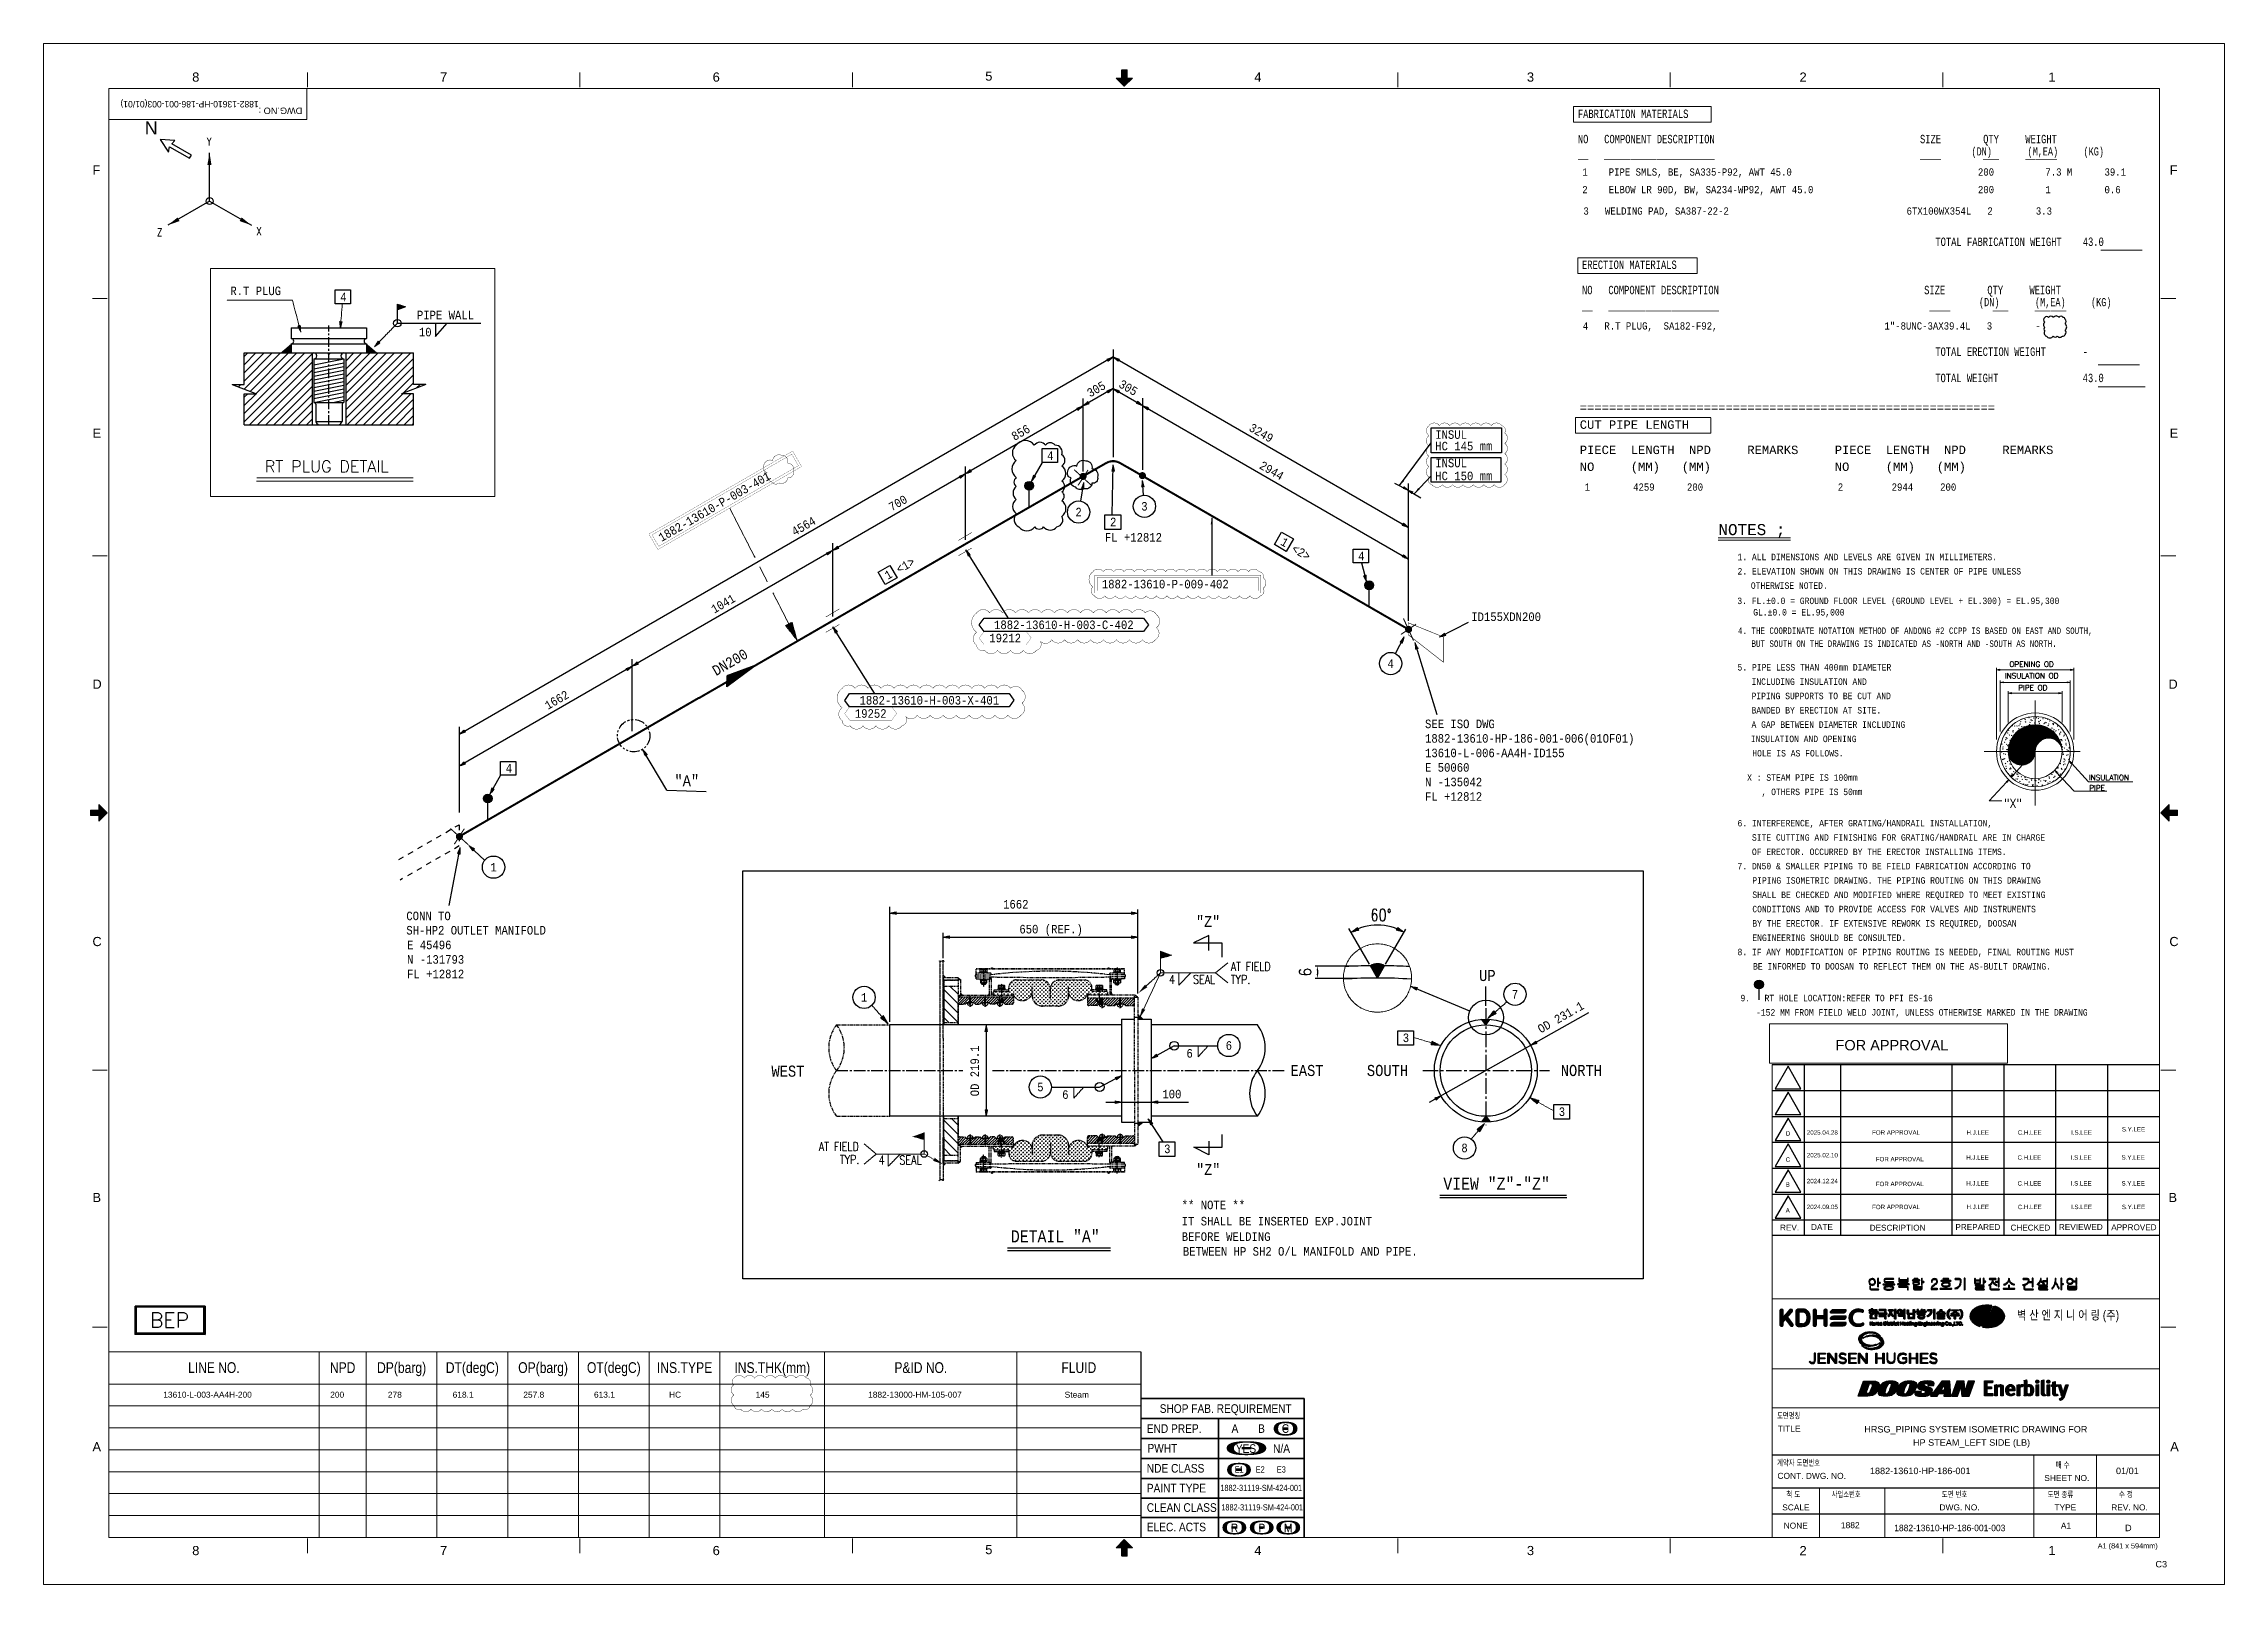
# Model space of a CAD drawing. Header units: inches. Extents: x 2106 to 2947, y -14 to 580.
import ezdxf
from ezdxf.enums import TextEntityAlignment as Align

# ---------------------------------------------------------------- set-up
doc = ezdxf.new("R2010")
doc.units = ezdxf.units.IN
doc.header["$MEASUREMENT"] = 0
for name, pattern in [('CENTER', [2, 1.25, -0.25, 0.25, -0.25]), ('CENTER2', [1.125, 0.75, -0.125, 0.125, -0.125]), ('Dashed', [4.18782, 2.09391, -2.09391]), ('PHANTOM', [2.5, 1.25, -0.25, 0.25, -0.25, 0.25, -0.25]), ('PHANTOM2', [1.25, 0.625, -0.125, 0.125, -0.125, 0.125, -0.125]), ('Solid', [1, 1, 0])]:
    doc.linetypes.add(name, pattern=pattern)
for name, color, linetype in [('1', 7, 'Continuous'), ('13', 7, 'Continuous'), ('2', 2, 'Continuous'), ('3', 7, 'Continuous'), ('4', 7, 'Continuous'), ('6', 6, 'PHANTOM'), ('BG 0 -1', 7, 'Continuous'), ('BG 09.title block', 7, 'Continuous'), ('BG _U+B808_U+C774_U+C5B4 1', 7, 'Continuous'), ('BG BG BG BG BG 2', 7, 'Continuous'), ('BG BG BG BG TITLETEXT', 7, 'Continuous'), ('BG BG BG Default', 7, 'Continuous'), ('BG Default', 7, 'Continuous'), ('BG F-ANNO-LOGO', 7, 'Continuous'), ('BG happy form$0$TITLE-BOX', 7, 'Continuous'), ('BG VPORT', 7, 'Continuous'), ('BG ÇÑ±¹Áö¿ª³\xad¹æ±â¼úÁÖ½ÄÈ¸»ç CI', 7, 'Continuous'), ('Border', 7, 'Continuous'), ('CO', 7, 'Continuous'), ('DIM-LINES', 7, 'Continuous'), ('DIM-TEXT', 7, 'Continuous'), ('FITTINGS', 7, 'Continuous'), ('FRAME', 7, 'Continuous'), ('ISO-TEXT', 7, 'Continuous'), ('MAT-LIST', 7, 'Continuous'), ('NOZZLES', 7, 'Continuous'), ('Rev.4', 6, 'Continuous'), ('WELDS', 7, 'Continuous')]:
    doc.layers.add(name, color=color, linetype=linetype)
for name, color, linetype, lineweight in [('borderText', 2, 'Solid', 13), ('cloudMark', 1, 'Solid', 13), ('dimension', 2, 'Solid', 13), ('materialLabel', 2, 'Solid', 13), ('message', 2, 'Solid', 13), ('spool', 2, 'Solid', 13), ('spoolIsoText', 2, 'Solid', 30), ('weldCyanLabel', 4, 'Solid', 13), ('weldDimension', 2, 'Solid', 13), ('weldLabel', 2, 'Solid', 13)]:
    doc.layers.add(name, color=color, linetype=linetype, lineweight=lineweight)
doc.styles.add('Arial', font='arial.ttf')
doc.styles.add('fixedText', font='MONOTXT8.shx', dxfattribs={"width": 0.85})
doc.styles.add('MONOTXT', font='MONOTXT.shx', dxfattribs={"width": 0.8})
doc.styles.add('ROMAN S', font='romans.shx', dxfattribs={"width": 0.8, "bigfont": 'whgtxt.shx'})
doc.styles.add('ROMANS', font='romans.shx', dxfattribs={"width": 0.8})
doc.styles.get("Standard").update_dxf_attribs({"font": 'arial.ttf'})
doc.styles.add('txt.shx', font='txt.shx')
doc.dimstyles.new('ISO-25', dxfattribs={"dimtxt": 2.5, "dimasz": 2.5, "dimexe": 1.25, "dimexo": 0.625, "dimtad": 1, "dimtxsty": 'Standard', "dimcen": 2.5, "dimclre": 4, "dimadec": 0, "dimazin": 0, "dimtfac": 1, "dimtmove": 0, "dimatfit": 3, "dimfxl": 1, "dimarcsym": 0})
pattern_1 = [(90, (-4231.2525, -5923.488), (-0.728091, 0.728091), [0.3640455, -1.0921365]), (180, (-4231.0705, -5923.306), (-0.728091, -0.728091), [0.3640455, -1.0921365])]
pattern_2 = [(225, (-4282.06155, -5099.847), (0.514838083, -0.514838083), [])]
pattern_3 = [(90, (-4235.151, -5923.488), (-0.728091, 0.728091), [0.3640455, -1.0921365]), (180, (-4234.96895, -5923.306), (-0.728091, -0.728091), [0.3640455, -1.0921365])]
pattern_4 = [(90, (-4229.87744, -5923.488), (-0.728091, 0.728091), [0.3640455, -1.0921365]), (180, (-4229.6954, -5923.306), (-0.728091, -0.728091), [0.3640455, -1.0921365])]
pattern_5 = [(90, (-4232.6293, -5923.488), (-0.728091, 0.728091), [0.3640455, -1.0921365]), (180, (-4232.44726, -5923.306), (-0.728091, -0.728091), [0.3640455, -1.0921365])]
pattern_6 = [(225, (-4278.7364, -5099.4808), (0.514838083, -0.514838083), [])]
pattern_7 = [(225, (-4278.7364, -5100.3814), (0.514838083, -0.514838083), [])]

msp = doc.modelspace()

# ---------------------------------------------------------------- texts
at = {"color": 2, "linetype": 'Continuous', "lineweight": 25, "style": 'txt.shx'}
msp.add_text('BEP', height=5.76, dxfattribs=at).set_placement((2147.26, 85.17))
at = {"layer": '1', "color": 4, "linetype": 'Continuous', "lineweight": 0, "style": 'MONOTXT'}
msp.add_text('NOTES ;', height=4.263, dxfattribs=at).set_placement((2765.03, 392.82), align=Align.MIDDLE_CENTER)
at = {"layer": '2', "style": 'ROMANS'}
msp.add_text('RT PLUG DETAIL', height=4.4787, dxfattribs=at).set_placement((2191.56, 414.92))
at = {"layer": '2', "style": 'fixedText', "width": 0.85}
for s, p in [('2', (2505.36, 399.57)), ('3', (2530.76, 401.8)), ('4', (2625.72, 341.17)), ('1', (2279.75, 262.68)), ('1', (2422.65, 212.46)), ('7', (2673.67, 213.68)), ('6', (2563.32, 193.93)), ('5', (2490.64, 177.92)), ('8', (2654.21, 154.42))]:
    msp.add_text(s, height=3.3, dxfattribs=at).set_placement(p, align=Align.MIDDLE_CENTER)
at = {"layer": '2', "color": 4, "linetype": 'Continuous', "lineweight": 0, "style": 'ROMANS'}
for s, height, p in [('INSULATION OD', 2.0625, (2862.58, 335.45)), ('OPENING OD', 2.062, (2864.31, 339.88)), ('PIPE OD', 2.062, (2867.7, 330.83)), ('INSULATION', 2.062, (2894.98, 296.18)), ('PIPE', 2.062, (2895.11, 292.21))]:
    msp.add_text(s, height=height, dxfattribs=at).set_placement(p)
at = {"layer": '2', "color": 4, "linetype": 'Continuous', "lineweight": 0, "style": 'ROMANS', "width": 0.900007}
msp.add_text('"X"', height=3.437, dxfattribs=at).set_placement((2862.28, 285.56))
at = {"layer": '2', "style": 'Arial'}
for s, height, width, p in [('13610-L-003-AA4H-200', 2.2931, 1.00348, (2152.4, 60.45)), ('200', 2.293, 1.008516, (2216.77, 60.45)), ('278', 2.293, 1.008516, (2238.99, 60.45)), ('618.1 ', 2.293, 1.008516, (2263.97, 60.45)), ('257.8 ', 2.293, 1.008516, (2291.22, 60.45)), ('613.1 ', 2.293, 1.008516, (2318.48, 60.45)), ('HC', 2.293, 0.992063, (2347.47, 60.45)), ('145', 2.293, 1.008516, (2380.81, 60.45)), ('1882-13000-HM-105-007', 2.2931, 1.00296, (2424.22, 60.45)), ('Steam', 2.293, 1.013128, (2499.99, 60.45))]:
    msp.add_text(s, height=height, dxfattribs=dict(at, width=width)).set_placement(p, align=Align.TOP_LEFT)
at = {"layer": '3', "color": 2, "insert": (2621.99, 244.23), "char_height": 4.59, "attachment_point": 5, "style": 'ROMAN S'}
msp.add_mtext('\\A1;60°', dxfattribs=at)
at = {"layer": '3', "color": 2, "insert": (2592.77, 222.21), "char_height": 4.59, "attachment_point": 5, "rotation": 90, "style": 'ROMAN S'}
msp.add_mtext('\\A1;6', dxfattribs=at)
at = {"layer": '4', "color": 2, "style": 'ROMANS', "width": 0.8}
for s, p in [('4', (2540.26, 217.71)), ('SEAL', (2549.47, 217.71)), ('AT FIELD', (2564.03, 222.66)), ('TYP.', (2564.03, 217.67)), ('AT FIELD', (2405.17, 153.26)), ('TYP.', (2413.29, 148.26)), ('4', (2428.29, 148.08)), ('SEAL', (2436.26, 148.07))]:
    msp.add_text(s, height=3.39, dxfattribs=at).set_placement(p)
at = {"layer": 'BG 0 -1', "color": 7, "style": 'Arial'}
for s, height, width, p in [('8', 3.54, 1.008516, (2164.92, 567.29)), ('7', 3.54, 1.008516, (2260.5, 567.29)), ('6', 3.54, 1.008516, (2365.63, 567.29)), ('5', 3.54, 1.008516, (2470.75, 567.63)), ('4', 3.54, 1.008516, (2574.52, 567.29)), ('3', 3.54, 1.008516, (2679.64, 567.29)), ('2', 3.54, 1.008516, (2784.77, 567.29)), ('1', 3.54, 1.008516, (2880.72, 567.27)), ('8', 3.54, 1.008516, (2164.92, -0.79)), ('7', 3.54, 1.008516, (2260.5, -0.78)), ('6', 3.54, 1.008516, (2365.63, -0.78)), ('5', 3.54, 1.008516, (2470.75, -0.44)), ('4', 3.54, 1.008516, (2574.52, -0.78)), ('3', 3.54, 1.008516, (2679.64, -0.78)), ('2', 3.54, 1.008516, (2784.77, -0.78)), ('1', 3.54, 1.008516, (2880.72, -0.78)), ('A1 (841 x 594mm)', 2, 1.007335, (2909.96, 0.78))]:
    msp.add_text(s, height=height, dxfattribs=dict(at, width=width)).set_placement(p, align=Align.MIDDLE)
at = {"layer": 'BG 0 -1', "color": 4, "style": 'Arial', "width": 1.010263}
msp.add_text('DWG.NO : ', height=2.5, rotation=180, dxfattribs=at).set_placement((2205.99, 554.27), align=Align.MIDDLE_LEFT)
at = {"layer": 'BG 0 -1', "color": 7, "style": 'Arial'}
for s, height, width, p in [('F', 3.54, 0.993934, (2125.08, 529.67)), ('F', 3.54, 0.993934, (2926.18, 529.67)), ('E', 3.54, 1.004063, (2125.08, 428.2)), ('E', 3.54, 1.004063, (2926.15, 428.2)), ('D', 3.54, 0.992063, (2125.08, 331.46)), ('D', 3.54, 0.992063, (2925.68, 331.46)), ('C', 3.54, 0.992063, (2125.08, 232.24)), ('C', 3.54, 0.992063, (2926.03, 232.24)), ('B ', 3.537, 1.005373, (2125.08, 133.56)), ('B ', 3.537, 1.005373, (2925.68, 133.56)), ('벽 산 엔 지 니 어 링 (주)', 3.5574, 0.808848, (2867.26, 88.25)), ('A', 3.54, 1.004063, (2125.08, 37.46)), ('A', 3.54, 1.004063, (2926.34, 37.46))]:
    msp.add_text(s, height=height, dxfattribs=dict(at, width=width)).set_placement(p)
at = {"layer": 'BG 09.title block', "color": 7, "style": 'Arial'}
for s, width, p in [('REV.', 1.000881, (2779.56, 123.73)), ('DATE', 1.004333, (2792.04, 123.95)), ('DESCRIPTION', 1.000365, (2821.22, 123.68)), ('PREPARED', 0.999338, (2852.17, 123.95)), ('CHECKED', 0.996974, (2872.43, 123.72)), ('REVIEWED', 1.010172, (2891.87, 123.95)), ('APPROVED', 1.000499, (2912.35, 123.85))]:
    msp.add_text(s, height=2.25, dxfattribs=dict(at, width=width)).set_placement(p, align=Align.MIDDLE)
at = {"layer": 'BG BG BG BG TITLETEXT', "color": 4, "style": 'Arial'}
for s, height, width, p in [('LINE NO.', 4.146, 0.800705, (2171.9, 69.74)), ('NPD', 4.146, 0.80406, (2221.56, 69.74)), ('DP(barg)', 4.146, 0.806291, (2244.29, 69.74)), ('DT(degC)', 4.146, 0.805416, (2271.57, 69.74)), ('OP(barg)', 4.146, 0.806696, (2298.85, 69.74)), ('OT(degC)', 4.146, 0.805802, (2326.14, 69.74)), ('INS.TYPE', 4.146, 0.809963, (2353.42, 69.74)), ('INS.THK(mm)', 4.1456, 0.803775, (2387.25, 69.74)), ('P&ID NO.', 4.146, 0.801737, (2444.53, 69.74)), ('FLUID', 4.146, 0.803157, (2505.46, 69.74)), ('A       B      C', 3.3327, 0.840889, (2575.46, 46.24)), ('YES      N/A', 3.3327, 0.840889, (2576.45, 38.53)), ('E1      E2      E3', 2.4, 0.840889, (2575.41, 30.49)), ('1882-31119-SM-424-001', 2.4, 0.840889, (2575.8, 23.35)), ('1882-31119-SM-424-001', 2.4, 0.840889, (2576.18, 15.88)), ('R', 3.33, 0.840889, (2565.5, 7.9)), ('P', 3.33, 0.840889, (2576.02, 7.9)), ('M', 3.33, 0.840889, (2586.21, 7.9))]:
    msp.add_text(s, height=height, dxfattribs=dict(at, width=width)).set_placement(p, align=Align.MIDDLE_CENTER)
at = {"layer": 'BG BG BG BG TITLETEXT', "color": 4, "style": 'Arial', "width": 0.840889}
for s, height, p in [('SHOP FAB. REQUIREMENT', 3.3327, (2536.65, 53.95)), ('END PREP.', 3.333, (2531.67, 46.24)), ('PWHT', 3.333, (2531.92, 38.67)), ('NDE CLASS', 3.333, (2531.67, 30.92)), ('CLEAN CLASS', 3.3327, (2531.67, 15.79)), ('PAINT TYPE', 3.333, (2531.67, 23.27)), ('ELEC. ACTS', 3.333, (2531.67, 8.29))]:
    msp.add_text(s, height=height, dxfattribs=at).set_placement(p, align=Align.MIDDLE_LEFT)
at = {"layer": 'BG VPORT', "color": 7, "style": 'Arial'}
for s, width, p in [('도면명칭', 0.752508, (2774.75, 50.08)), ('TITLE', 1.012319, (2774.96, 45.06)), ('계약자 도면번호', 0.761293, (2774.73, 31.92)), ('매 수', 0.780824, (2882.13, 31.09)), ('CONT. DWG. NO.', 1.006777, (2774.88, 26.86)), (' SHEET NO.', 1.00288, (2876.9, 26.03)), ('SCALE', 1.002175, (2776.72, 14.69)), ('척 도', 0.780824, (2778.29, 19.74)), ('사업소번호', 0.752508, (2795.81, 19.74)), ('DWG. NO.', 1.010364, (2837.35, 14.69)), ('도면 번호', 0.767495, (2838.22, 19.74)), ('도면 종류', 0.767495, (2879.07, 19.7)), ('TYPE', 1.001693, (2881.71, 14.69)), (' REV. NO.', 1.000881, (2902.71, 14.69)), ('수 정', 0.780824, (2906.54, 19.74)), ('NONE', 0.997208, (2777.3, 7.67)), ('1882', 1.008516, (2799.37, 7.84)), ('A1', 1.006087, (2884.19, 7.66))]:
    msp.add_text(s, height=2.3, dxfattribs=dict(at, width=width)).set_placement(p)
at = {"layer": 'Border', "color": 2, "linetype": 'Continuous', "style": 'ROMANS', "width": 0.8}
for s, p in [('Y', (2169.15, 540.85)), ('Y', (2169.15, 540.85)), ('Z', (2149.96, 505.94)), ('Z', (2149.96, 505.94)), ('X', (2188.26, 506.39)), ('X', (2188.26, 506.39))]:
    msp.add_text(s, height=2.97, dxfattribs=at).set_placement(p)
at = {"layer": 'borderText', "style": 'fixedText', "width": 0.7225}
for s, height, p in [('FABRICATION MATERIALS', 3.2463, (2697.91, 551.5)), ('NO   COMPONENT DESCRIPTION                                       SIZE        QTY     WEIGHT  ', 3.2463, (2697.91, 541.76)), (' (DN)       (M,EA)     (KG)  ', 3.1409, (2847.76, 537.05)), ('__   _____________________                                       ____        ___     ______  ', 3.2463, (2697.91, 535.95)), ('TOTAL FABRICATION WEIGHT    43.0', 3.2463, (2835.79, 502.16)), ('ERECTION MATERIALS', 3.2463, (2699.51, 493.3)), ('NO   COMPONENT DESCRIPTION                                       SIZE        QTY     WEIGHT  ', 3.2463, (2699.51, 483.56)), (' (DN)       (M,EA)     (KG)  ', 3.1409, (2850.65, 478.95)), ('__   _____________________                                        ____        ___     ______  ', 3.2463, (2699.51, 477.53)), ('TOTAL ERECTION WEIGHT       -', 3.2463, (2835.75, 459.79)), ('TOTAL WEIGHT                43.0', 3.2463, (2835.75, 449.66))]:
    msp.add_text(s, height=height, dxfattribs=at).set_placement(p)
at = {"layer": 'borderText', "style": 'fixedText'}
for s, p in [('=========================================================', (2698.65, 438.23)), ('CUT PIPE LENGTH', (2698.65, 431.67)), ('PIECE  LENGTH  NPD     REMARKS     PIECE  LENGTH  NPD     REMARKS     ', (2698.65, 421.93)), ('NO     (MM)   (MM)                 NO     (MM)   (MM)                  ', (2698.65, 415.43))]:
    msp.add_text(s, height=3.2463, dxfattribs=at).set_placement(p)
at = {"layer": 'DIM-TEXT', "color": 2, "style": 'MONOTXT', "width": 0.8566}
for s, rotation, p in [('305', 30, (2509.81, 443.71)), ('305', 330, (2520.53, 447.94)), ('856', 30, (2480.68, 426.98)), ('3249', -30, (2570.77, 431.12)), ('2944', -30, (2574.77, 416.58)), ('700', 30, (2433.34, 399.8)), ('4564', 30, (2395.91, 390.28)), ('1041', 30, (2364.88, 360.38)), ('1662', 30, (2300.7, 323.28))]:
    msp.add_text(s, height=3.3, rotation=rotation, dxfattribs=at).set_placement(p)
at = {"layer": 'FRAME', "color": 2, "style": 'Arial', "width": 0.94}
msp.add_text('1882-13610-HP-186-001-003(01/01) ', height=2.5, rotation=180, dxfattribs=at).set_placement((2189.17, 558.07))
at = {"layer": 'FRAME', "color": 2}
for s, height, style, width, p in [('N', 5, 'Arial', 0.992063, (2145.24, 545.17)), ('3. FL.±0.0 = GROUND FLOOR LEVEL (GROUND LEVEL + EL.300) = EL.95,300', 2.5, 'MONOTXT', 0.8566, (2759.41, 364.1)), (' GL.±0.0 = EL.95,000', 2.5, 'MONOTXT', 0.8566, (2763.68, 359.69)), ('FOR APPROVAL', 4, 'Arial', 1.000881, (2797.28, 192.05)), ('D', 1.7, 'Arial', 1.004063, (2778.1, 159.18)), ('2025.04.28', 1.7, 'Arial', 1.008516, (2786.2, 159.54)), ('FOR APPROVAL', 1.7, 'Arial', 1.000881, (2811.37, 159.53)), ('H.J.LEE', 1.7, 'Arial', 0.994425, (2847.81, 159.54)), ('C.H.LEE', 1.7, 'Arial', 0.994425, (2867.58, 159.53)), ('I.S.LEE', 1.7, 'Arial', 0.999741, (2888.1, 159.53)), ('S.Y.LEE', 1.7, 'Arial', 1.001253, (2907.69, 160.77)), ('2025.02.10', 1.7, 'Arial', 1.008516, (2786.2, 150.8)), ('H.J.LEE', 1.7, 'Arial', 0.994425, (2847.7, 149.92)), ('C.H.LEE', 1.7, 'Arial', 0.994425, (2867.47, 149.9)), ('I.S.LEE', 1.7, 'Arial', 0.999741, (2887.99, 149.9)), ('S.Y.LEE', 1.7, 'Arial', 1.001253, (2907.57, 149.9)), ('C', 1.7, 'Arial', 1.004063, (2778.06, 149.08)), ('FOR APPROVAL', 1.7, 'Arial', 1.000881, (2812.8, 149.27)), ('B', 1.7, 'Arial', 1.004063, (2778.06, 139.51)), ('2024.12.24', 1.7, 'Arial', 1.008516, (2786.2, 140.82)), ('FOR APPROVAL', 1.7, 'Arial', 1.000881, (2812.8, 139.7)), ('H.J.LEE', 1.7, 'Arial', 0.994425, (2847.7, 139.94)), ('C.H.LEE', 1.7, 'Arial', 0.994425, (2867.47, 139.92)), ('I.S.LEE', 1.7, 'Arial', 0.999741, (2887.99, 139.92)), ('S.Y.LEE', 1.7, 'Arial', 1.001253, (2907.57, 139.92)), ('A', 1.7, 'Arial', 1.004063, (2778.06, 129.53)), ('2024.09.05', 1.7, 'Arial', 1.008516, (2786.19, 130.84)), ('FOR APPROVAL', 1.7, 'Arial', 1.000881, (2811.37, 130.83)), ('H.J.LEE', 1.7, 'Arial', 0.994425, (2847.81, 130.84)), ('C.H.LEE', 1.7, 'Arial', 0.994425, (2867.58, 130.83)), ('I.S.LEE', 1.7, 'Arial', 0.999741, (2888.1, 130.83)), ('S.Y.LEE', 1.7, 'Arial', 1.001253, (2907.69, 130.83)), ('HRSG_PIPING SYSTEM ISOMETRIC DRAWING FOR ', 2.5, 'Arial', 1.003287, (2808.37, 44.73)), (' HP STEAM_LEFT SIDE (LB) ', 2.5, 'Arial', 1.003287, (2826.17, 39.62)), ('1882-13610-HP-186-001', 2.5, 'Arial', 1.004634, (2810.54, 28.67)), ('01/01', 2.5, 'Arial', 1.002578, (2905.44, 28.67)), ('1882-13610-HP-186-001-003', 2.5, 'Arial', 0.94, (2819.9, 6.67)), ('D', 2.5, 'Arial', 1.004063, (2908.94, 6.67)), ('C3', 2.5, 'Arial', 1.004063, (2920.66, -7.29))]:
    msp.add_text(s, height=height, dxfattribs=dict(at, style=style, width=width)).set_placement(p)
at = {"layer": 'FRAME', "color": 2, "style": 'MONOTXT', "width": 0.8566}
for s, p in [('1. ALL DIMENSIONS AND LEVELS ARE GIVEN IN MILLIMETERS.', (2759.48, 382.27)), ('2. ELEVATION SHOWN ON THIS DRAWING IS CENTER OF PIPE UNLESS', (2759.48, 376.75)), ('    OTHERWISE NOTED.', (2757.21, 371.23)), ('5. PIPE LESS THAN 400mm DIAMETER', (2759.48, 339.72)), ('  PIPING SUPPORTS TO BE CUT AND ', (2761.18, 328.68)), ('  INCLUDING INSULATION AND', (2761.18, 334.2)), ('  BANDED BY ERECTION AT SITE.', (2761.18, 323.16)), ('  A GAP BETWEEN DIAMETER INCLUDING', (2761.18, 317.64)), ('  INSULATION AND OPENING', (2760.9, 312.12)), ('  HOLE IS AS FOLLOWS.', (2761.47, 306.6)), ('  X : STEAM PIPE IS 100mm', (2759.48, 297.22)), ('     , OTHERS PIPE IS 50mm', (2759.48, 291.7)), ('6. INTERFERENCE, AFTER GRATING/HANDRAIL INSTALLATION, ', (2759.48, 279.64)), ('   SITE CUTTING AND FINISHING FOR GRATING/HANDRAIL ARE IN CHARGE', (2759.48, 274.12)), ('   OF ERECTOR. OCCURRED BY THE ERECTOR INSTALLING ITEMS.', (2759.48, 268.6)), ('7. DN50 & SMALLER PIPING TO BE FIELD FABRICATION ACCORDING TO ', (2759.48, 263.08)), ('    SHALL BE CHECKED AND MODIFIED WHERE REQUIRED TO MEET EXISTING ', (2757.78, 252.04)), ('    PIPING ISOMETRIC DRAWING. THE PIPING ROUTING ON THIS DRAWING', (2757.78, 257.56)), ('    CONDITIONS AND TO PROVIDE ACCESS FOR VALVES AND INSTRUMENTS ', (2757.78, 246.52)), ('    BY THE ERECTOR. IF EXTENSIVE REWORK IS REQUIRED, DOOSAN', (2757.78, 241)), ('    ENGINEERING SHOULD BE CONSULTED.', (2757.78, 235.48)), ('8. IF ANY MODIFICATION OF PIPING ROUTING IS NEEDED, FINAL ROUTING MUST ', (2759.48, 229.96)), ('    BE INFORMED TO DOOSAN TO REFLECT THEM ON THE AS-BUILT DRAWING.', (2758.06, 224.44)), ('9.   RT HOLE LOCATION:REFER TO PFI ES-16 ', (2760.63, 212.21)), ('    -152 MM FROM FIELD WELD JOINT, UNLESS OTHERWISE MARKED IN THE DRAWING ', (2759.21, 206.69))]:
    msp.add_text(s, height=2.5, dxfattribs=at).set_placement(p, align=Align.MIDDLE_LEFT)
at = {"layer": 'FRAME', "color": 2, "char_height": 2.5, "width": 378.0263, "attachment_point": 1, "style": 'MONOTXT'}
for s, insert in [('4. THE COORDINATE NOTATION METHOD OF ANDONG #2 CCPP IS BASED ON EAST AND SOUTH, ', (2759.67, 355.09)), ('   BUT SOUTH ON THE DRAWING IS INDICATED AS -NORTH AND -SOUTH AS NORTH.', (2759.67, 350.1))]:
    msp.add_mtext(s, dxfattribs=dict(at, insert=insert))
at = {"layer": 'ISO-TEXT', "color": 2, "style": 'MONOTXT', "width": 0.8566}
for s, height, p in [('R.T PLUG ', 3.3, (2178.25, 483.22)), ('4', 3.3, (2220.65, 480.87)), ('PIPE WALL', 3.3, (2250.2, 473.9)), ('INSUL', 3.3, (2642.91, 427.81)), ('4', 3.3, (2493.26, 419.71)), ('HC 145 mm', 3.3, (2642.91, 423.36)), ('HC 150 mm', 3.3, (2642.91, 411.86)), ('INSUL', 3.3, (2642.91, 416.87)), ('2', 3.3, (2517.5, 394.1)), ('FL +12812', 3.3, (2515.51, 388.2)), ('4', 3.3, (2613.18, 380.98)), ('1882-13610-P-009-402', 3.3, (2514.34, 370.15)), ('ID155XDN200', 3.3, (2656.79, 357.58)), ('SEE ISO DWG', 3.3, (2638.97, 316.27)), ('1882-13610-HP-186-001-006(01OF01)', 3.3, (2638.97, 310.67)), ('13610-L-006-AA4H-ID155', 3.3, (2638.97, 305.07)), ('E 50060', 3.3, (2638.97, 299.47)), ('4', 3.3, (2284.44, 299.14)), ('N -135042', 3.3, (2638.97, 293.87)), ('FL +12812', 3.3, (2638.97, 288.27)), ('CONN TO', 3.3, (2246.12, 242.23)), ('1662', 3.3, (2476.26, 246.73)), ('SH-HP2 OUTLET MANIFOLD', 3.3, (2246.12, 236.71)), ('650 (REF.)', 3.3, (2482.53, 237.13)), ('E 45496', 3.3, (2246.41, 231.05)), ('N -131793', 3.3, (2246.41, 225.45)), ('FL +12812', 3.3, (2246.41, 219.85)), ('UP', 4.29, (2659.84, 218.78)), ('3', 3.3, (2630.38, 195.23)), ('WEST', 4.29, (2386.92, 181.89)), ('6', 3.3, (2546.97, 189.25)), ('EAST', 4.29, (2587.12, 182.15)), ('SOUTH', 4.29, (2616.55, 182.15)), ('NORTH', 4.29, (2691.31, 182.15)), ('6', 3.3, (2499.05, 173.35)), ('100', 3.3, (2537.69, 173.55)), ('3', 3.3, (2690.54, 166.75)), ('3', 3.3, (2538.35, 152.42)), ('VIEW "Z"-"Z"', 4.62, (2646.03, 138.34)), ('IT SHALL BE INSERTED EXP.JOINT ', 3.3, (2545.13, 124.55)), ('** NOTE **', 3.3, (2545.13, 130.81)), ('DETAIL "A"', 4.62, (2479.26, 118.04)), ('BEFORE WELDING ', 3.3, (2545.13, 118.59)), ('BETWEEN HP SH2 O/L MANIFOLD AND PIPE.', 3.3, (2545.59, 112.9))]:
    msp.add_text(s, height=height, dxfattribs=at).set_placement(p)
msp.add_text('10', height=3.3, dxfattribs=at).set_placement((2253.41, 468.97), align=Align.MIDDLE)
for s, height, rotation, p in [('1882-13610-P-003-401', 3.3, 30, (2344.55, 388.03)), ('1', 3.3, 330, (2582.93, 387.15)), ('<1>', 3.3, 30, (2436.25, 375.79)), ('<2>', 3.3, 330, (2587.24, 384.44)), ('1', 3.3, 30, (2431.75, 373.41)), ('DN200', 3.96, 30, (2365.56, 336.31)), ('OD 231.1', 3.3, 29.75881, (2683.62, 198.53)), ('OD 219.1', 3.3, 90, (2466.97, 174.34))]:
    msp.add_text(s, height=height, rotation=rotation, dxfattribs=at).set_placement(p)
for s, p in [('1882-13610-H-003-C-402', (2499.68, 356.11)), ('19212', (2477.06, 351.01)), ('1882-13610-H-003-X-401', (2447.81, 327.02)), ('19252', (2425.2, 321.92))]:
    msp.add_text(s, height=3.3, dxfattribs=at).set_placement(p, align=Align.MIDDLE_CENTER)
at = {"layer": 'ISO-TEXT', "color": 3, "style": 'MONOTXT', "width": 0.8566}
msp.add_text('"A"', height=4.29, dxfattribs=at).set_placement((2349.51, 293.85))
at = {"layer": 'MAT-LIST', "color": 2, "style": 'MONOTXT', "width": 0.8571}
for s, p in [('1', (2699.6, 529.28)), ('PIPE SMLS, BE, SA335-P92, AWT 45.0', (2709.8, 529.28)), ('200', (2852.2, 529.28)), ('7.3 M', (2878.2, 529.28)), ('39.1', (2901, 529.28)), ('2', (2699.6, 522.49)), ('ELBOW LR 90D, BW, SA234-WP92, AWT 45.0', (2709.8, 522.49)), ('200', (2852.2, 522.49)), ('1', (2878.2, 522.49)), ('0.6', (2901, 522.49)), ('3   WELDING PAD, SA387-22-2                                 6TX100WX354L   2        3.3 ', (2700.05, 514.24)), ('  4   R.T PLUG,  SA182-F92,                               1"-8UNC-3AX39.4L   3        -', (2695.67, 469.94)), ('1        4259      200                         2         2944     200', (2700.52, 407.81))]:
    msp.add_text(s, height=2.8, dxfattribs=at).set_placement(p)
at = {"layer": 'message', "style": 'fixedText', "width": 0.85}
for p in [(2550.65, 239.62), (2550.71, 143.99)]:
    msp.add_text('"Z"', height=4.228, dxfattribs=at).set_placement(p)
at = {"layer": 'spoolIsoText', "style": 'fixedText'}
for width, p in [(2.55, (2585.21, 46.2)), (4.25, (2570.12, 38.67)), (2.55, (2567.24, 30.35)), (2.55, (2565.45, 8.07)), (2.55, (2576, 8.07)), (2.55, (2586.24, 8.07))]:
    msp.add_text('0', height=5.23, dxfattribs=dict(at, width=width)).set_placement(p, align=Align.MIDDLE_CENTER)

# ---------------------------------------------------------------- blocks, each defined once
blk = doc.blocks.new('block27')
at = {"layer": 'NOZZLES', "const_width": 0.8}
for points in [[(-15.4, 0), (-10.3, 2.9)], [(-5.1, 2.9), (0, 0)]]:
    blk.add_lwpolyline(points, dxfattribs=at)
at = {"layer": 'NOZZLES', "linetype": 'ByBlock', "const_width": 0.8}
for points in [[(-10.3, 2.9), (-9.307, 3.342)], [(-9.307, 3.342), (-8.243, 3.568)], [(-8.243, 3.568), (-7.156, 3.568)], [(-7.156, 3.568), (-6.093, 3.342)], [(-6.093, 3.342), (-5.1, 2.9)]]:
    blk.add_lwpolyline(points, dxfattribs=at)
at = {"flags": 1}
for tag in ['Tag', 'UCI', 'Pipe Ref', 'Description', 'Key']:
    blk.add_attdef(tag, (0, 0), '', height=1, dxfattribs=at)
blk = doc.blocks.new('block29')
at = {"layer": 'FITTINGS', "color": 2, "linetype": 'ByBlock', "const_width": 0.2}
for points in [[(-5.2, -3.1), (0, 0)], [(0, -6), (-5.2, -9)]]:
    blk.add_lwpolyline(points, dxfattribs=at)
at = {"flags": 1}
for tag in ['Tag', 'Pipe Ref', 'Description', 'UCI', 'Key']:
    blk.add_attdef(tag, (0, 0), '', height=1, dxfattribs=at)
blk = doc.blocks.new('block30')
at = {"layer": 'FITTINGS', "color": 2, "linetype": 'ByBlock', "const_width": 0.2}
for points in [[(-5.2, -3.1), (0, 0)], [(0, -6), (-5.2, -9)]]:
    blk.add_lwpolyline(points, dxfattribs=at)
at = {"flags": 1}
for tag in ['Tag', 'Pipe Ref', 'Description', 'UCI', 'Key']:
    blk.add_attdef(tag, (0, 0), '', height=1, dxfattribs=at)
blk = doc.blocks.new('block47')
at = {"layer": 'FITTINGS', "color": 2, "linetype": 'ByBlock', "const_width": 0.4}
for points in [[(0, 0), (-9.6, -7.1)], [(-9.5, -3.5), (0, 0)], [(-9.5, -3.7), (0, 0)], [(-9.6, -7.1), (-9.5, -3.5)], [(-0.8, -0.5), (-9.5, -7)], [(-9.5, -4), (-0.8, -0.5)], [(-1.6, -0.9), (-9.5, -6.7)], [(-9.5, -4.2), (-1.6, -0.9)], [(-2.6, -1.5), (-9.5, -6.5)], [(-9.5, -4.5), (-2.6, -1.5)], [(-3.5, -1.9), (-9.5, -6.3)], [(-9.5, -4.7), (-3.5, -1.9)], [(-4.5, -2.5), (-9.5, -6)], [(-9.5, -4.9), (-4.5, -2.5)], [(-5.3, -3), (-9.5, -5.8)], [(-9.5, -5.2), (-5.3, -3)], [(-6.3, -3.5), (-9.5, -5.5)], [(-9.5, -5.4), (-6.3, -3.5)], [(-9.5, -7), (-9.5, -3.7)], [(-9.5, -6.7), (-9.5, -4)], [(-9.5, -6.5), (-9.5, -4.2)], [(-9.5, -6.3), (-9.5, -4.5)], [(-9.5, -6), (-9.5, -4.7)], [(-9.5, -5.8), (-9.5, -4.9)], [(-9.5, -5.5), (-9.5, -5.2)]]:
    blk.add_lwpolyline(points, dxfattribs=at)
at = {"flags": 1}
for tag in ['Pipe Ref', 'Description']:
    blk.add_attdef(tag, (0, 0), '', height=1, dxfattribs=at)

# ---------------------------------------------------------------- hatches: boundary and pattern name
at = {"linetype": 'Continuous'}
for points in [[(2486.34, 411.42), (2486.49, 411.41), (2486.64, 411.39), (2486.78, 411.36), (2486.92, 411.31), (2487.06, 411.26), (2487.19, 411.19), (2487.31, 411.11), (2487.43, 411.02), (2487.54, 410.92), (2487.64, 410.81), (2487.73, 410.69), (2487.81, 410.57), (2487.88, 410.44), (2487.94, 410.3), (2487.98, 410.16), (2488.01, 410.01), (2488.03, 409.87), (2488.04, 409.72), (2488.03, 409.57), (2488.01, 409.43), (2487.98, 409.28), (2487.94, 409.14), (2487.88, 409), (2487.81, 408.87), (2487.73, 408.75), (2487.64, 408.63), (2487.54, 408.52), (2487.43, 408.42), (2487.31, 408.33), (2487.19, 408.25), (2487.06, 408.18), (2486.92, 408.13), (2486.78, 408.08), (2486.64, 408.05), (2486.49, 408.03), (2486.34, 408.02), (2486.19, 408.03), (2486.05, 408.05), (2485.9, 408.08), (2485.76, 408.13), (2485.63, 408.18), (2485.49, 408.25), (2485.37, 408.33), (2485.25, 408.42), (2485.14, 408.52), (2485.04, 408.63), (2484.95, 408.75), (2484.87, 408.87), (2484.81, 409), (2484.75, 409.14), (2484.7, 409.28), (2484.67, 409.43), (2484.65, 409.57), (2484.65, 409.72), (2484.65, 409.87), (2484.67, 410.01), (2484.7, 410.16), (2484.75, 410.3), (2484.81, 410.44), (2484.87, 410.57), (2484.95, 410.69), (2485.04, 410.81), (2485.14, 410.92), (2485.25, 411.02), (2485.37, 411.11), (2485.49, 411.19), (2485.63, 411.26), (2485.76, 411.31), (2485.9, 411.36), (2486.05, 411.39), (2486.19, 411.41)], [(2617.45, 373.05), (2617.6, 373.04), (2617.75, 373.02), (2617.89, 372.99), (2618.03, 372.95), (2618.17, 372.89), (2618.3, 372.82), (2618.42, 372.74), (2618.54, 372.65), (2618.65, 372.55), (2618.75, 372.44), (2618.84, 372.33), (2618.92, 372.2), (2618.99, 372.07), (2619.05, 371.93), (2619.09, 371.79), (2619.12, 371.65), (2619.14, 371.5), (2619.15, 371.35), (2619.14, 371.21), (2619.12, 371.06), (2619.09, 370.92), (2619.05, 370.77), (2618.99, 370.64), (2618.92, 370.51), (2618.84, 370.38), (2618.75, 370.26), (2618.65, 370.16), (2618.54, 370.06), (2618.42, 369.97), (2618.3, 369.89), (2618.17, 369.82), (2618.03, 369.76), (2617.89, 369.72), (2617.75, 369.68), (2617.6, 369.67), (2617.45, 369.66), (2617.3, 369.67), (2617.16, 369.68), (2617.01, 369.72), (2616.87, 369.76), (2616.74, 369.82), (2616.6, 369.89), (2616.48, 369.97), (2616.36, 370.06), (2616.25, 370.16), (2616.15, 370.26), (2616.06, 370.38), (2615.98, 370.51), (2615.92, 370.64), (2615.86, 370.77), (2615.81, 370.92), (2615.78, 371.06), (2615.76, 371.21), (2615.76, 371.35), (2615.76, 371.5), (2615.78, 371.65), (2615.81, 371.79), (2615.86, 371.93), (2615.92, 372.07), (2615.98, 372.2), (2616.06, 372.33), (2616.15, 372.44), (2616.25, 372.55), (2616.36, 372.65), (2616.48, 372.74), (2616.6, 372.82), (2616.74, 372.89), (2616.87, 372.95), (2617.01, 372.99), (2617.16, 373.02), (2617.3, 373.04)], [(2277.52, 290.84), (2277.67, 290.83), (2277.82, 290.81), (2277.96, 290.78), (2278.1, 290.74), (2278.24, 290.68), (2278.37, 290.61), (2278.5, 290.53), (2278.61, 290.44), (2278.72, 290.34), (2278.82, 290.23), (2278.91, 290.12), (2278.99, 289.99), (2279.06, 289.86), (2279.12, 289.72), (2279.16, 289.58), (2279.19, 289.44), (2279.21, 289.29), (2279.22, 289.14), (2279.21, 289), (2279.19, 288.85), (2279.16, 288.71), (2279.12, 288.56), (2279.06, 288.43), (2278.99, 288.3), (2278.91, 288.17), (2278.82, 288.05), (2278.72, 287.95), (2278.61, 287.85), (2278.5, 287.76), (2278.37, 287.68), (2278.24, 287.61), (2278.1, 287.55), (2277.96, 287.51), (2277.82, 287.47), (2277.67, 287.46), (2277.52, 287.45), (2277.38, 287.46), (2277.23, 287.47), (2277.09, 287.51), (2276.94, 287.55), (2276.81, 287.61), (2276.68, 287.68), (2276.55, 287.76), (2276.43, 287.85), (2276.33, 287.95), (2276.23, 288.05), (2276.14, 288.17), (2276.06, 288.3), (2275.99, 288.43), (2275.93, 288.56), (2275.89, 288.71), (2275.85, 288.85), (2275.84, 289), (2275.83, 289.14), (2275.84, 289.29), (2275.85, 289.44), (2275.89, 289.58), (2275.93, 289.72), (2275.99, 289.86), (2276.06, 289.99), (2276.14, 290.12), (2276.23, 290.23), (2276.33, 290.34), (2276.43, 290.44), (2276.55, 290.53), (2276.68, 290.61), (2276.81, 290.68), (2276.94, 290.74), (2277.09, 290.78), (2277.23, 290.81), (2277.38, 290.83)], [(2767.78, 219.13), (2767.92, 219.12), (2768.07, 219.1), (2768.22, 219.07), (2768.36, 219.03), (2768.49, 218.97), (2768.62, 218.9), (2768.75, 218.82), (2768.87, 218.73), (2768.98, 218.63), (2769.08, 218.52), (2769.17, 218.41), (2769.24, 218.28), (2769.31, 218.15), (2769.37, 218.01), (2769.41, 217.87), (2769.45, 217.73), (2769.47, 217.58), (2769.47, 217.43), (2769.47, 217.29), (2769.45, 217.14), (2769.41, 216.99), (2769.37, 216.85), (2769.31, 216.72), (2769.24, 216.59), (2769.17, 216.46), (2769.08, 216.34), (2768.98, 216.23), (2768.87, 216.13), (2768.75, 216.04), (2768.62, 215.96), (2768.49, 215.9), (2768.36, 215.84), (2768.22, 215.8), (2768.07, 215.76), (2767.92, 215.74), (2767.78, 215.74), (2767.63, 215.74), (2767.48, 215.76), (2767.34, 215.8), (2767.2, 215.84), (2767.06, 215.9), (2766.93, 215.96), (2766.8, 216.04), (2766.69, 216.13), (2766.58, 216.23), (2766.48, 216.34), (2766.39, 216.46), (2766.31, 216.59), (2766.24, 216.72), (2766.18, 216.85), (2766.14, 216.99), (2766.11, 217.14), (2766.09, 217.29), (2766.08, 217.43), (2766.09, 217.58), (2766.11, 217.73), (2766.14, 217.87), (2766.18, 218.01), (2766.24, 218.15), (2766.31, 218.28), (2766.39, 218.41), (2766.48, 218.52), (2766.58, 218.63), (2766.69, 218.73), (2766.8, 218.82), (2766.93, 218.9), (2767.06, 218.97), (2767.2, 219.03), (2767.34, 219.07), (2767.48, 219.1), (2767.63, 219.12)]]:
    msp.add_hatch(color=2, dxfattribs=at).paths.add_polyline_path(points)
at = {"layer": '13', "linetype": 'Continuous', "lineweight": 0}
for points in [[(2860.61, 338.96), (2860.61, 338.55), (2859.36, 338.76)], [(2887.95, 338.96), (2887.95, 338.55), (2889.2, 338.76)], [(2862, 334.11), (2862, 333.7), (2860.75, 333.9)], [(2865.14, 329.97), (2865.14, 329.55), (2863.89, 329.76)], [(2883.43, 329.97), (2883.43, 329.55), (2884.68, 329.76)], [(2886.55, 334.11), (2886.55, 333.7), (2887.8, 333.9)]]:
    msp.add_hatch(color=4, dxfattribs=at).paths.add_polyline_path(points)
at = {"layer": '2'}
for points in [[(2630.62, 408.68), (2632.46, 408.04), (2631.02, 409.32)], [(2634.22, 407.4), (2632.38, 408.04), (2633.82, 406.76)]]:
    msp.add_hatch(color=4, dxfattribs=at).paths.add_polyline_path(points)
h = msp.add_hatch(color=1, dxfattribs=at)
h.dxf.hatch_style = 1
h.paths.add_polyline_path([(2617.91, 224.69), (2620.65, 219.93), (2623.4, 224.69, 0.267949)])
h = msp.add_hatch(color=1, dxfattribs=at)
h.dxf.hatch_style = 1
h.paths.add_polyline_path([(2530.18, 204.09), (2528.28, 204.09), (2528.28, 205.86)])
h = msp.add_hatch(color=1, dxfattribs=at)
h.dxf.hatch_style = 1
h.paths.add_polyline_path([(2662.42, 204.09, 0.021205), (2660.74, 204.02), (2662.42, 201.86)])
h = msp.add_hatch(color=1, dxfattribs=at)
h.dxf.hatch_style = 1
h.paths.add_polyline_path([(2664.1, 204.02, 0.021205), (2662.42, 204.09), (2662.42, 201.86)])
h = msp.add_hatch(color=1, dxfattribs=at)
h.dxf.hatch_style = 1
h.paths.add_polyline_path([(2530.18, 164.42), (2528.28, 164.42), (2528.28, 162.8)])
h = msp.add_hatch(color=1, dxfattribs=at)
h.dxf.hatch_style = 1
h.paths.add_polyline_path([(2662.42, 166.64), (2660.74, 164.49, 0.021205), (2662.42, 164.42)])
h = msp.add_hatch(color=1, dxfattribs=at)
h.dxf.hatch_style = 1
h.paths.add_polyline_path([(2662.42, 166.64), (2662.42, 164.42, 0.021205), (2664.1, 164.49)])
at = {"layer": '4'}
h = msp.add_hatch(dxfattribs=at)
h.set_pattern_fill('ANSI31', color=4, scale=0.7, style=0)
h.set_pattern_definition([(45, (5490.4044, -12568.3117), (-1.57154482, 1.57154482), [])])
h.paths.add_polyline_path([(2244.19, 445.21), (2253.62, 448.75), (2248.91, 448.75), (2248.91, 460.91), (2222.92, 460.91), (2222.75, 460.74), (2222.75, 433.22), (2248.77, 433.22), (2248.91, 433.36), (2248.91, 445.21)])
h.paths.add_polyline_path([(2188.33, 445.21), (2183.61, 445.21), (2183.61, 433.22), (2209.77, 433.22), (2209.77, 460.91), (2183.61, 460.91), (2183.61, 448.75), (2178.9, 448.75)])
at = {"layer": '4', "linetype": 'Continuous', "lineweight": 0}
for points in [[(2888.08, 302.61), (2887.39, 303.67), (2888.39, 302.9)], [(2863.05, 295.58), (2864.05, 296.36), (2863.35, 295.31)], [(2866, 298.15), (2865, 297.37), (2865.7, 298.43)], [(2882.48, 298.96), (2881.79, 300.02), (2882.79, 299.25)]]:
    msp.add_hatch(color=4, dxfattribs=at).paths.add_polyline_path(points)
at = {"layer": '6', "transparency": 33554687}
h = msp.add_hatch(dxfattribs=at)
h.set_pattern_fill('CROSS', color=256, scale=0.11466, angle=90)
h.set_pattern_definition(pattern_5)
h.paths.add_polyline_path([(2475.62, 213.38), (2479.84, 213.38, -1), (2479.84, 213.95, -0.327092), (2480.11, 213.75, 0.737859), (2487.46, 214.1), (2487.46, 213.14, 0.414214), (2491.47, 209.13), (2494.49, 209.13), (2494.49, 215.76, 0.414214), (2491.05, 219.2), (2481.36, 219.2, 0.414214), (2478.49, 216.34), (2478.49, 215.44), (2478.49, 214.98, -0.414214), (2478.26, 214.75), (2475.62, 214.75)])
h = msp.add_hatch(dxfattribs=at)
h.set_pattern_fill('CROSS', color=256, scale=0.11466, angle=90)
h.set_pattern_definition(pattern_4)
h.paths.add_polyline_path([(2513.92, 213.38), (2509.13, 213.38, 1), (2509.13, 213.95, 0.327092), (2508.86, 213.75, -0.737859), (2501.51, 214.1), (2501.51, 213.14, -0.414214), (2497.5, 209.13), (2494.49, 209.13), (2494.49, 215.76, -0.414214), (2497.93, 219.2), (2507.62, 219.2, -0.414214), (2510.48, 216.34), (2510.48, 215.44), (2510.48, 214.98, 0.414214), (2510.71, 214.75), (2513.92, 214.75)])
h = msp.add_hatch(dxfattribs=at)
h.set_pattern_fill('ANSI31', color=256, scale=0.22932, angle=180)
h.set_pattern_definition(pattern_2)
h.paths.add_polyline_path([(2474.94, 210.94), (2474.91, 210.94), (2474.91, 210.76), (2474.91, 210.58), (2474.91, 210.4), (2473.56, 210.4), (2472.99, 209.82), (2471.38, 209.82), (2470.81, 210.4), (2469.42, 210.4), (2469.42, 210.58), (2469.42, 210.76), (2469.43, 210.94), (2469.43, 212.51), (2469.57, 212.69), (2474.36, 212.69), (2474.36, 211.64, 0.151165), (2474.68, 211.54), (2474.93, 211.54), (2474.93, 211.07)])
h.paths.add_polyline_path([(2469.07, 212.69), (2469.2, 212.51), (2469.17, 210.94), (2469.17, 210.76), (2469.17, 210.58), (2469.17, 210.4), (2467.83, 210.4), (2467.25, 209.82), (2465.65, 209.82), (2465.07, 210.4), (2463.69, 210.4), (2463.69, 210.58), (2463.69, 210.76), (2463.7, 210.94), (2463.7, 212.51), (2463.83, 212.69)])
h.paths.add_polyline_path([(2463.33, 212.69), (2463.47, 212.51), (2463.44, 210.94), (2463.44, 210.76), (2463.44, 210.58), (2463.44, 210.4), (2462.09, 210.4), (2461.52, 209.82), (2459.46, 209.82, -0.414214), (2458.88, 210.4), (2458.88, 212.12), (2458.88, 213.15), (2459.57, 212.69), (2463.33, 212.69)])
at = {"layer": '6'}
h = msp.add_hatch(dxfattribs=at)
h.set_pattern_fill('CROSS', color=256, scale=0.11466, angle=90)
h.set_pattern_definition(pattern_3)
h.paths.add_polyline_path([(2472.76, 213.38, -0.639523), (2472.76, 214.75), (2475.62, 214.75), (2475.62, 213.38)])
at = {"layer": '6', "transparency": 33554687}
h = msp.add_hatch(dxfattribs=at)
h.set_pattern_fill('ANSI31', color=256, scale=0.22932, angle=180)
h.set_pattern_definition(pattern_2)
h.paths.add_polyline_path([(2476.54, 210.4), (2475.19, 210.4), (2475.16, 210.4), (2475.19, 210.58), (2475.16, 210.58), (2475.19, 210.76), (2475.16, 210.76), (2475.16, 210.96), (2475.62, 210.96), (2476.2, 210.96), (2476.31, 211.07), (2476.31, 211.54), (2476.57, 211.54, 0.151165), (2476.88, 211.64), (2476.88, 212.69), (2480.21, 212.69), (2480.21, 210.4, -0.414214), (2479.64, 209.82), (2477.11, 209.82)])
h = msp.add_hatch(dxfattribs=at)
h.set_pattern_fill('ANSI31', color=256, scale=0.22932, angle=180)
h.set_pattern_definition(pattern_7)
h.paths.add_polyline_path([(2522.86, 209.86), (2521.48, 209.87), (2521.48, 210.05), (2521.48, 210.23), (2521.49, 210.4), (2521.49, 211.97), (2521.62, 212.15), (2526.42, 212.15, -0.414214), (2526.99, 211.58), (2526.99, 209.86, -0.414214), (2526.42, 209.29), (2523.44, 209.29)])
h.paths.add_polyline_path([(2513.93, 210.42), (2514.04, 210.53), (2514.04, 211.01), (2514.29, 211.01, 0.03956), (2514.38, 211.01), (2514.35, 210.4), (2514.35, 210.23), (2514.35, 210.05), (2514.35, 209.86), (2513, 209.86), (2512.43, 209.29), (2509.34, 209.29, -0.414214), (2508.76, 209.86), (2508.76, 212.15), (2512.09, 212.15), (2512.09, 211.11, 0.151165), (2512.41, 211.01), (2512.66, 211.01), (2512.66, 210.53), (2512.77, 210.42), (2513.35, 210.42)])
at = {"layer": '6'}
h = msp.add_hatch(dxfattribs=at)
h.set_pattern_fill('CROSS', color=256, scale=0.11466, angle=90)
h.set_pattern_definition(pattern_1)
h.paths.add_polyline_path([(2516.21, 213.38, 0.639523), (2516.21, 214.75), (2513.35, 214.75), (2513.35, 213.38)])
at = {"layer": '6', "transparency": 33554687}
h = msp.add_hatch(dxfattribs=at)
h.set_pattern_fill('ANSI31', color=256, scale=0.22932, angle=180)
h.set_pattern_definition(pattern_7)
h.paths.add_polyline_path([(2521.12, 212.15), (2521.26, 211.97), (2521.26, 210.4), (2521.23, 210.4), (2521.27, 210.23), (2521.23, 210.23), (2521.27, 210.05), (2521.23, 210.05), (2521.27, 209.87), (2521.23, 209.86), (2519.88, 209.86), (2519.31, 209.29), (2516.56, 209.29), (2515.99, 209.86), (2514.64, 209.87), (2514.6, 209.87), (2514.64, 210.05), (2514.6, 210.05), (2514.64, 210.23), (2514.6, 210.23), (2514.64, 210.4), (2514.61, 210.4), (2514.61, 211.97), (2514.74, 212.15)])
h = msp.add_hatch(dxfattribs=at)
h.set_pattern_fill('ANSI31', color=256, scale=0.22932, angle=180)
h.set_pattern_definition(pattern_2)
h.paths.add_polyline_path([(2474.94, 157.57), (2474.91, 157.57), (2474.91, 157.75), (2474.91, 157.93), (2474.91, 158.11), (2473.56, 158.11), (2472.99, 158.68), (2471.38, 158.68), (2470.81, 158.11), (2469.42, 158.1), (2469.42, 157.93), (2469.42, 157.75), (2469.43, 157.57), (2469.43, 156), (2469.57, 155.82), (2474.36, 155.82), (2474.36, 156.87, -0.151165), (2474.68, 156.96), (2474.93, 156.96), (2474.93, 157.44)])
h.paths.add_polyline_path([(2469.07, 155.82), (2469.2, 156), (2469.17, 157.57), (2469.17, 157.75), (2469.17, 157.93), (2469.17, 158.11), (2467.83, 158.11), (2467.25, 158.68), (2465.65, 158.68), (2465.07, 158.11), (2463.69, 158.1), (2463.69, 157.93), (2463.69, 157.75), (2463.7, 157.57), (2463.7, 156), (2463.83, 155.82)])
h.paths.add_polyline_path([(2463.33, 155.82), (2463.47, 156), (2463.44, 157.57), (2463.44, 157.75), (2463.44, 157.93), (2463.44, 158.11), (2462.09, 158.11), (2461.52, 158.68), (2459.46, 158.68, 0.414214), (2458.88, 158.11), (2458.88, 156.39), (2458.88, 155.36), (2459.57, 155.82), (2463.33, 155.82)])
at = {"layer": '6'}
h = msp.add_hatch(dxfattribs=at)
h.set_pattern_fill('CROSS', color=256, scale=0.11466, angle=90)
h.set_pattern_definition(pattern_3)
h.paths.add_polyline_path([(2472.76, 155.13, 0.639523), (2472.76, 153.75), (2475.62, 153.75), (2475.62, 155.13)])
at = {"layer": '6', "transparency": 33554687}
h = msp.add_hatch(dxfattribs=at)
h.set_pattern_fill('ANSI31', color=256, scale=0.22932, angle=180)
h.set_pattern_definition(pattern_2)
h.paths.add_polyline_path([(2476.54, 158.11), (2475.19, 158.11), (2475.16, 158.1), (2475.19, 157.93), (2475.16, 157.93), (2475.19, 157.75), (2475.16, 157.75), (2475.16, 157.55), (2475.62, 157.55), (2476.2, 157.55), (2476.31, 157.44), (2476.31, 156.96), (2476.57, 156.96, -0.151165), (2476.88, 156.87), (2476.88, 155.82), (2480.21, 155.82), (2480.21, 158.11, 0.414214), (2479.64, 158.68), (2477.11, 158.68)])
h = msp.add_hatch(dxfattribs=at)
h.set_pattern_fill('CROSS', color=256, scale=0.11466, angle=90)
h.set_pattern_definition(pattern_5)
h.paths.add_polyline_path([(2475.62, 155.13), (2479.84, 155.13, 1), (2479.84, 154.56, 0.327092), (2480.11, 154.76, -0.737859), (2487.46, 154.4), (2487.46, 155.37, -0.414214), (2491.47, 159.38), (2494.49, 159.38), (2494.49, 152.74, -0.414214), (2491.05, 149.3), (2481.36, 149.3, -0.414214), (2478.49, 152.17), (2478.49, 153.07), (2478.49, 153.52, 0.414214), (2478.26, 153.75), (2475.62, 153.75)])
h = msp.add_hatch(dxfattribs=at)
h.set_pattern_fill('CROSS', color=256, scale=0.11466, angle=90)
h.set_pattern_definition(pattern_4)
h.paths.add_polyline_path([(2513.92, 155.13), (2509.13, 155.13, -1), (2509.13, 154.56, -0.327092), (2508.86, 154.76, 0.737859), (2501.51, 154.4), (2501.51, 155.37, 0.414214), (2497.5, 159.38), (2494.49, 159.38), (2494.49, 152.74, 0.414214), (2497.93, 149.3), (2507.62, 149.3, 0.414214), (2510.48, 152.17), (2510.48, 153.07), (2510.48, 153.52, -0.414214), (2510.71, 153.75), (2513.92, 153.75)])
h = msp.add_hatch(dxfattribs=at)
h.set_pattern_fill('ANSI31', color=256, scale=0.22932, angle=180)
h.set_pattern_definition(pattern_6)
h.paths.add_polyline_path([(2522.86, 158.48), (2521.48, 158.47), (2521.48, 158.29), (2521.48, 158.11), (2521.49, 157.93), (2521.49, 156.36), (2521.62, 156.18), (2526.42, 156.18, 0.414214), (2526.99, 156.76), (2526.99, 158.48, 0.414214), (2526.42, 159.05), (2523.44, 159.05)])
h.paths.add_polyline_path([(2513.93, 157.92), (2514.04, 157.81), (2514.04, 157.33), (2514.29, 157.33, -0.03956), (2514.38, 157.32), (2514.35, 157.93), (2514.35, 158.11), (2514.35, 158.29), (2514.35, 158.48), (2513, 158.48), (2512.43, 159.05), (2509.34, 159.05, 0.414214), (2508.76, 158.48), (2508.76, 156.18), (2512.09, 156.18), (2512.09, 157.23, -0.151165), (2512.41, 157.33), (2512.66, 157.33), (2512.66, 157.81), (2512.77, 157.92), (2513.35, 157.92)])
at = {"layer": '6'}
h = msp.add_hatch(dxfattribs=at)
h.set_pattern_fill('CROSS', color=256, scale=0.11466, angle=90)
h.set_pattern_definition(pattern_1)
h.paths.add_polyline_path([(2516.21, 155.13, -0.639523), (2516.21, 153.75), (2513.35, 153.75), (2513.35, 155.13)])
at = {"layer": '6', "transparency": 33554687}
h = msp.add_hatch(dxfattribs=at)
h.set_pattern_fill('ANSI31', color=256, scale=0.22932, angle=180)
h.set_pattern_definition(pattern_6)
h.paths.add_polyline_path([(2521.12, 156.18), (2521.26, 156.36), (2521.26, 157.93), (2521.23, 157.93), (2521.27, 158.11), (2521.23, 158.11), (2521.27, 158.29), (2521.23, 158.29), (2521.27, 158.47), (2521.23, 158.48), (2519.88, 158.48), (2519.31, 159.05), (2516.56, 159.05), (2515.99, 158.48), (2514.64, 158.47), (2514.6, 158.47), (2514.64, 158.29), (2514.6, 158.29), (2514.64, 158.11), (2514.6, 158.11), (2514.64, 157.93), (2514.61, 157.93), (2514.61, 156.36), (2514.74, 156.18)])
at = {"layer": 'BG 0 -1', "linetype": 'ByBlock'}
for color, points in [(5, [(2857.59, 93.56), (2857.37, 93.6), (2857.15, 93.64), (2856.93, 93.67), (2856.71, 93.69), (2856.48, 93.71), (2856.26, 93.73), (2856.03, 93.74), (2855.81, 93.75), (2855.59, 93.75), (2855.36, 93.74), (2855.14, 93.73), (2854.91, 93.72), (2854.69, 93.7), (2854.47, 93.67), (2854.25, 93.64), (2854.03, 93.61), (2853.82, 93.56), (2853.6, 93.52), (2853.39, 93.47), (2853.18, 93.42), (2852.98, 93.36), (2852.78, 93.29), (2852.58, 93.22), (2852.39, 93.15), (2852.2, 93.07), (2852.01, 92.99), (2851.83, 92.9), (2851.66, 92.81), (2851.49, 92.72), (2851.32, 92.62), (2851.16, 92.52), (2851, 92.41), (2850.86, 92.31), (2850.71, 92.19), (2850.58, 92.08), (2850.45, 91.96), (2850.32, 91.84), (2850.2, 91.71), (2850.09, 91.59), (2849.99, 91.46), (2849.89, 91.33), (2849.8, 91.19), (2849.72, 91.05), (2849.64, 90.92), (2849.58, 90.78), (2849.52, 90.64), (2849.46, 90.49), (2849.42, 90.35), (2849.38, 90.2), (2849.35, 90.06), (2849.33, 89.91), (2849.31, 89.77), (2849.31, 89.62), (2849.31, 89.47), (2849.32, 89.32), (2849.34, 89.18), (2849.36, 89.03), (2849.39, 88.89), (2849.43, 88.74), (2849.48, 88.6), (2849.54, 88.45), (2849.6, 88.31), (2849.67, 88.17), (2849.75, 88.03), (2849.83, 87.9), (2849.93, 87.76), (2850.03, 87.63), (2850.13, 87.5), (2850.25, 87.37), (2850.37, 87.24), (2850.49, 87.12), (2850.63, 87), (2850.77, 86.88), (2850.91, 86.77), (2851.06, 86.66), (2851.22, 86.55), (2851.38, 86.45), (2851.55, 86.35), (2851.72, 86.25), (2851.9, 86.16), (2852.08, 86.07), (2852.27, 85.99), (2852.46, 85.91), (2852.66, 85.84), (2852.85, 85.76), (2853.06, 85.7)]), (80, [(2854.01, 85.46), (2854.23, 85.42), (2854.45, 85.38), (2854.68, 85.35), (2854.9, 85.33), (2855.13, 85.31), (2855.35, 85.29), (2855.58, 85.29), (2855.8, 85.28), (2856.03, 85.28), (2856.26, 85.29), (2856.48, 85.3), (2856.71, 85.32), (2856.93, 85.34), (2857.15, 85.37), (2857.37, 85.4), (2857.59, 85.43), (2857.81, 85.48), (2858.02, 85.52), (2858.23, 85.58), (2858.44, 85.63), (2858.65, 85.69), (2858.85, 85.76), (2859.04, 85.83), (2859.24, 85.91), (2859.43, 85.99), (2859.61, 86.07), (2859.79, 86.16), (2859.97, 86.25), (2860.14, 86.35), (2860.3, 86.45), (2860.46, 86.55), (2860.61, 86.66), (2860.76, 86.77), (2860.9, 86.88), (2861.04, 87), (2861.17, 87.12), (2861.29, 87.25), (2861.4, 87.37), (2861.51, 87.5), (2861.61, 87.63), (2861.71, 87.77), (2861.8, 87.9), (2861.87, 88.04), (2861.95, 88.18), (2862.01, 88.32), (2862.07, 88.47), (2862.12, 88.61), (2862.16, 88.76), (2862.19, 88.9), (2862.22, 89.05), (2862.24, 89.2), (2862.25, 89.34), (2862.25, 89.49), (2862.24, 89.64), (2862.23, 89.79), (2862.21, 89.94), (2862.18, 90.08), (2862.14, 90.23), (2862.09, 90.38), (2862.04, 90.52), (2861.98, 90.66), (2861.91, 90.81), (2861.83, 90.95), (2861.75, 91.08), (2861.66, 91.22), (2861.56, 91.36), (2861.46, 91.49), (2861.35, 91.62), (2861.23, 91.74), (2861.1, 91.87), (2860.97, 91.99), (2860.83, 92.11), (2860.69, 92.23), (2860.54, 92.34), (2860.38, 92.45), (2860.22, 92.55), (2860.05, 92.65), (2859.88, 92.75), (2859.7, 92.84), (2859.52, 92.93), (2859.33, 93.02), (2859.14, 93.1), (2858.94, 93.18), (2858.74, 93.25), (2858.54, 93.32)])]:
    msp.add_hatch(color=color, dxfattribs=at).paths.add_polyline_path(points)
at = {"layer": 'BG 0 -1', "linetype": 'ByBlock', "true_color": 0x005bac}
h = msp.add_hatch(color=154, dxfattribs=at)
edge = h.paths.add_edge_path()
edge.add_spline(control_points=[(2811.74, 64.55), (2811.74, 64.55), (2808.11, 64.55), (2808.11, 64.55), (2808.11, 64.55), (2806.06, 58.79), (2806.06, 58.79), (2806.06, 58.79), (2809.7, 58.79), (2809.7, 58.79), (2812.59, 58.79), (2813.22, 60.16), (2813.76, 61.67), (2814.29, 63.18), (2814.63, 64.55), (2811.74, 64.55)], knot_values=[0, 0, 0, 0, 1, 1, 1, 2, 2, 2, 3, 3, 3, 4, 4, 4, 5, 5, 5, 5], degree=3, periodic=0)
edge = h.paths.add_edge_path(flags=0)
edge.add_spline(control_points=[(2811.18, 61.67), (2810.62, 60.11), (2810.42, 59.87), (2809.45, 59.87), (2809.45, 59.87), (2808.95, 59.87), (2808.95, 59.87), (2808.95, 59.87), (2810.23, 63.47), (2810.23, 63.47), (2810.23, 63.47), (2810.72, 63.47), (2810.72, 63.47), (2811.69, 63.47), (2811.73, 63.23), (2811.18, 61.67)], knot_values=[0, 0, 0, 0, 1, 1, 1, 2, 2, 2, 3, 3, 3, 4, 4, 4, 5, 5, 5, 5], degree=3, periodic=0)
h = msp.add_hatch(color=154, dxfattribs=at)
edge = h.paths.add_edge_path()
edge.add_spline(control_points=[(2818.61, 64.67), (2816.06, 64.67), (2814.88, 63.83), (2814.12, 61.67), (2813.36, 59.51), (2813.93, 58.67), (2816.49, 58.67), (2819.05, 58.67), (2820.22, 59.51), (2820.98, 61.67), (2821.75, 63.83), (2821.17, 64.67), (2818.61, 64.67)], knot_values=[0, 0, 0, 0, 1, 1, 1, 2, 2, 2, 3, 3, 3, 4, 4, 4, 4], degree=3, periodic=0)
edge = h.paths.add_edge_path(flags=0)
edge.add_spline(control_points=[(2818.4, 61.67), (2817.85, 60.11), (2817.62, 59.69), (2816.85, 59.69), (2816.08, 59.69), (2816.15, 60.11), (2816.7, 61.67), (2817.26, 63.23), (2817.48, 63.65), (2818.25, 63.65), (2819.02, 63.65), (2818.95, 63.23), (2818.4, 61.67)], knot_values=[0, 0, 0, 0, 1, 1, 1, 2, 2, 2, 3, 3, 3, 4, 4, 4, 4], degree=3, periodic=0)
h = msp.add_hatch(color=154, dxfattribs=at)
edge = h.paths.add_edge_path()
edge.add_spline(control_points=[(2825.85, 64.67), (2823.29, 64.67), (2822.12, 63.83), (2821.36, 61.67), (2820.59, 59.51), (2821.17, 58.67), (2823.73, 58.67), (2826.28, 58.67), (2827.45, 59.51), (2828.22, 61.67), (2828.98, 63.83), (2828.4, 64.67), (2825.85, 64.67)], knot_values=[0, 0, 0, 0, 1, 1, 1, 2, 2, 2, 3, 3, 3, 4, 4, 4, 4], degree=3, periodic=0)
edge = h.paths.add_edge_path(flags=0)
edge.add_spline(control_points=[(2825.63, 61.67), (2825.08, 60.11), (2824.85, 59.69), (2824.09, 59.69), (2823.32, 59.69), (2823.39, 60.11), (2823.94, 61.67), (2824.49, 63.23), (2824.72, 63.65), (2825.49, 63.65), (2826.25, 63.65), (2826.19, 63.23), (2825.63, 61.67)], knot_values=[0, 0, 0, 0, 1, 1, 1, 2, 2, 2, 3, 3, 3, 4, 4, 4, 4], degree=3, periodic=0)
h = msp.add_hatch(color=154, dxfattribs=at)
edge = h.paths.add_edge_path()
edge.add_spline(control_points=[(2834.6, 60.45), (2835.35, 62.56), (2831.06, 62), (2831.46, 63.14), (2831.56, 63.4), (2831.89, 63.65), (2832.43, 63.65), (2832.91, 63.65), (2833.04, 63.37), (2832.92, 63.03), (2832.92, 63.03), (2832.87, 62.89), (2832.87, 62.89), (2832.87, 62.89), (2835.21, 62.89), (2835.21, 62.89), (2835.65, 64.12), (2834.91, 64.67), (2832.73, 64.67), (2830.62, 64.67), (2829.36, 64.03), (2828.95, 62.86), (2828.22, 60.82), (2832.35, 61.39), (2831.95, 60.25), (2831.84, 59.93), (2831.45, 59.69), (2830.94, 59.69), (2830.46, 59.69), (2830.19, 59.87), (2830.36, 60.36), (2830.36, 60.36), (2830.41, 60.5), (2830.41, 60.5), (2830.41, 60.5), (2827.99, 60.5), (2827.99, 60.5), (2827.99, 60.5), (2827.91, 60.3), (2827.91, 60.3), (2827.49, 59.1), (2828.5, 58.67), (2830.57, 58.67), (2832.78, 58.67), (2834.17, 59.22), (2834.6, 60.45)], knot_values=[0, 0, 0, 0, 1, 1, 1, 2, 2, 2, 3, 3, 3, 4, 4, 4, 5, 5, 5, 6, 6, 6, 7, 7, 7, 8, 8, 8, 9, 9, 9, 10, 10, 10, 11, 11, 11, 12, 12, 12, 13, 13, 13, 14, 14, 14, 15, 15, 15, 15], degree=3, periodic=0)
h = msp.add_hatch(color=154, dxfattribs=at)
h.paths.add_polyline_path([(2838.24, 64.55), (2833.86, 58.79), (2836.52, 58.79), (2837.14, 59.8), (2839.13, 59.8), (2839.03, 58.79), (2841.69, 58.79), (2841.39, 64.55)])
h.paths.add_polyline_path([(2839.23, 60.93), (2837.83, 60.93), (2839.38, 63.37), (2839.41, 63.37)], flags=0)
for points in [[(2848.48, 64.55), (2847.22, 61), (2847.2, 61), (2846.84, 64.55), (2844.04, 64.55), (2842, 58.79), (2844.34, 58.79), (2845.6, 62.35), (2845.63, 62.35), (2846.04, 58.79), (2848.78, 58.79), (2850.82, 64.55)], [(2854.72, 58.91), (2854.72, 64.64), (2857.9, 64.64), (2857.78, 63.86), (2855.69, 63.86), (2855.69, 62.3), (2857.44, 62.3), (2857.44, 61.51), (2855.69, 61.51), (2855.69, 59.72), (2857.99, 59.72), (2857.99, 58.91)], [(2874.61, 58.91), (2874.61, 63.04), (2875.53, 63.2), (2875.53, 58.91)], [(2878.9, 58.91), (2878.9, 63.04), (2879.82, 63.2), (2879.82, 58.91)]]:
    msp.add_hatch(color=154, dxfattribs=at).paths.add_polyline_path(points)
h = msp.add_hatch(color=154, dxfattribs=at)
edge = h.paths.add_edge_path()
edge.add_spline(control_points=[(2861.07, 58.91), (2861.07, 58.91), (2861.07, 61.69), (2861.07, 61.69), (2861.07, 61.98), (2861.03, 62.17), (2860.96, 62.27), (2860.89, 62.37), (2860.76, 62.42), (2860.59, 62.42), (2860.46, 62.42), (2860.3, 62.38), (2860.13, 62.29), (2859.96, 62.2), (2859.81, 62.09), (2859.67, 61.95), (2859.67, 61.95), (2859.67, 58.91), (2859.67, 58.91), (2859.67, 58.91), (2858.77, 58.91), (2858.77, 58.91), (2858.77, 58.91), (2858.77, 61.99), (2858.77, 61.99), (2858.77, 62.21), (2858.76, 62.4), (2858.74, 62.54), (2858.72, 62.69), (2858.68, 62.84), (2858.62, 62.99), (2858.62, 62.99), (2859.44, 63.22), (2859.44, 63.22), (2859.49, 63.12), (2859.53, 63.03), (2859.56, 62.93), (2859.58, 62.84), (2859.59, 62.73), (2859.59, 62.62), (2859.82, 62.81), (2860.03, 62.96), (2860.24, 63.06), (2860.44, 63.15), (2860.65, 63.2), (2860.88, 63.2), (2861.2, 63.2), (2861.47, 63.11), (2861.67, 62.91), (2861.87, 62.72), (2861.97, 62.43), (2861.97, 62.04), (2861.97, 62.04), (2861.97, 58.91), (2861.97, 58.91), (2861.97, 58.91), (2861.07, 58.91), (2861.07, 58.91)], knot_values=[0, 0, 0, 0, 1, 1, 1, 2, 2, 2, 3, 3, 3, 4, 4, 4, 5, 5, 5, 6, 6, 6, 7, 7, 7, 8, 8, 8, 9, 9, 9, 10, 10, 10, 11, 11, 11, 12, 12, 12, 13, 13, 13, 14, 14, 14, 15, 15, 15, 16, 16, 16, 17, 17, 17, 18, 18, 18, 19, 19, 19, 19], degree=3, periodic=0)
h = msp.add_hatch(color=154, dxfattribs=at)
edge = h.paths.add_edge_path()
edge.add_spline(control_points=[(2863.97, 60.76), (2863.97, 60.76), (2863.97, 60.69), (2863.97, 60.69), (2863.97, 60.55), (2863.98, 60.4), (2864.01, 60.26), (2864.04, 60.12), (2864.1, 59.99), (2864.18, 59.88), (2864.26, 59.76), (2864.37, 59.67), (2864.5, 59.6), (2864.63, 59.53), (2864.8, 59.5), (2865, 59.5), (2865.38, 59.5), (2865.73, 59.64), (2866.05, 59.91), (2866.05, 59.91), (2866.4, 59.36), (2866.4, 59.36), (2865.97, 58.99), (2865.46, 58.8), (2864.9, 58.8), (2864.6, 58.8), (2864.33, 58.85), (2864.09, 58.96), (2863.86, 59.06), (2863.65, 59.2), (2863.49, 59.39), (2863.32, 59.59), (2863.19, 59.82), (2863.1, 60.09), (2863.01, 60.36), (2862.97, 60.66), (2862.97, 61), (2862.97, 61.37), (2863.01, 61.68), (2863.09, 61.94), (2863.17, 62.19), (2863.31, 62.43), (2863.49, 62.64), (2863.66, 62.83), (2863.85, 62.97), (2864.06, 63.06), (2864.27, 63.16), (2864.51, 63.2), (2864.77, 63.2), (2864.98, 63.2), (2865.18, 63.17), (2865.37, 63.11), (2865.56, 63.04), (2865.75, 62.93), (2865.92, 62.77), (2866.11, 62.61), (2866.24, 62.38), (2866.33, 62.1), (2866.42, 61.82), (2866.47, 61.43), (2866.47, 60.95), (2866.47, 60.95), (2866.47, 60.76), (2866.47, 60.76), (2866.47, 60.76), (2863.97, 60.76), (2863.97, 60.76)], knot_values=[0, 0, 0, 0, 1, 1, 1, 2, 2, 2, 3, 3, 3, 4, 4, 4, 5, 5, 5, 6, 6, 6, 7, 7, 7, 8, 8, 8, 9, 9, 9, 10, 10, 10, 11, 11, 11, 12, 12, 12, 13, 13, 13, 14, 14, 14, 15, 15, 15, 16, 16, 16, 17, 17, 17, 18, 18, 18, 19, 19, 19, 20, 20, 20, 21, 21, 21, 22, 22, 22, 22], degree=3, periodic=0)
edge = h.paths.add_edge_path(flags=0)
edge.add_spline(control_points=[(2865.53, 61.43), (2865.53, 61.77), (2865.46, 62.04), (2865.32, 62.23), (2865.19, 62.42), (2865, 62.51), (2864.77, 62.51), (2864.51, 62.51), (2864.31, 62.42), (2864.18, 62.23), (2864.04, 62.04), (2863.98, 61.77), (2863.98, 61.43), (2863.98, 61.43), (2865.53, 61.43), (2865.53, 61.43)], knot_values=[0, 0, 0, 0, 1, 1, 1, 2, 2, 2, 3, 3, 3, 4, 4, 4, 5, 5, 5, 5], degree=3, periodic=0)
h = msp.add_hatch(color=154, dxfattribs=at)
edge = h.paths.add_edge_path()
edge.add_spline(control_points=[(2869.34, 62.31), (2869.29, 62.32), (2869.25, 62.34), (2869.21, 62.35), (2869.17, 62.36), (2869.13, 62.36), (2869.08, 62.36), (2868.89, 62.36), (2868.72, 62.3), (2868.57, 62.18), (2868.43, 62.06), (2868.34, 61.91), (2868.29, 61.74), (2868.29, 61.74), (2868.29, 58.91), (2868.29, 58.91), (2868.29, 58.91), (2867.38, 58.91), (2867.38, 58.91), (2867.38, 58.91), (2867.38, 61.87), (2867.38, 61.87), (2867.38, 62.13), (2867.37, 62.36), (2867.34, 62.53), (2867.31, 62.71), (2867.28, 62.87), (2867.23, 62.99), (2867.23, 62.99), (2868.07, 63.21), (2868.07, 63.21), (2868.17, 63.01), (2868.23, 62.79), (2868.23, 62.55), (2868.39, 62.78), (2868.56, 62.95), (2868.73, 63.06), (2868.9, 63.16), (2869.09, 63.22), (2869.3, 63.22), (2869.42, 63.22), (2869.52, 63.2), (2869.62, 63.15), (2869.62, 63.15), (2869.34, 62.31), (2869.34, 62.31)], knot_values=[0, 0, 0, 0, 1, 1, 1, 2, 2, 2, 3, 3, 3, 4, 4, 4, 5, 5, 5, 6, 6, 6, 7, 7, 7, 8, 8, 8, 9, 9, 9, 10, 10, 10, 11, 11, 11, 12, 12, 12, 13, 13, 13, 14, 14, 14, 15, 15, 15, 15], degree=3, periodic=0)
h = msp.add_hatch(color=154, dxfattribs=at)
edge = h.paths.add_edge_path()
edge.add_spline(control_points=[(2875.67, 64.33), (2875.67, 64.16), (2875.62, 64.02), (2875.5, 63.9), (2875.38, 63.78), (2875.23, 63.72), (2875.06, 63.72), (2874.9, 63.72), (2874.76, 63.78), (2874.64, 63.9), (2874.53, 64.02), (2874.47, 64.16), (2874.47, 64.33), (2874.47, 64.5), (2874.53, 64.64), (2874.65, 64.76), (2874.76, 64.88), (2874.91, 64.94), (2875.08, 64.94), (2875.24, 64.94), (2875.38, 64.88), (2875.5, 64.77), (2875.62, 64.65), (2875.67, 64.51), (2875.67, 64.33)], knot_values=[0, 0, 0, 0, 1, 1, 1, 2, 2, 2, 3, 3, 3, 4, 4, 4, 5, 5, 5, 6, 6, 6, 7, 7, 7, 8, 8, 8, 8], degree=3, periodic=0)
h = msp.add_hatch(color=154, dxfattribs=at)
edge = h.paths.add_edge_path()
edge.add_spline(control_points=[(2878.19, 58.92), (2878.03, 58.85), (2877.85, 58.82), (2877.65, 58.82), (2877.41, 58.82), (2877.24, 58.86), (2877.11, 58.96), (2876.99, 59.05), (2876.9, 59.15), (2876.84, 59.28), (2876.78, 59.4), (2876.75, 59.53), (2876.74, 59.67), (2876.73, 59.8), (2876.73, 59.92), (2876.73, 60), (2876.73, 60), (2876.73, 63.57), (2876.73, 63.57), (2876.73, 63.72), (2876.73, 63.85), (2876.72, 63.96), (2876.72, 64.07), (2876.71, 64.18), (2876.71, 64.27), (2876.7, 64.36), (2876.69, 64.45), (2876.68, 64.54), (2876.67, 64.63), (2876.66, 64.71), (2876.64, 64.8), (2876.64, 64.8), (2877.58, 65.01), (2877.58, 65.01), (2877.61, 64.88), (2877.63, 64.73), (2877.64, 64.54), (2877.65, 64.36), (2877.65, 64.13), (2877.65, 63.86), (2877.65, 63.86), (2877.65, 60.3), (2877.65, 60.3), (2877.65, 60.16), (2877.66, 60.04), (2877.66, 59.96), (2877.66, 59.87), (2877.67, 59.8), (2877.68, 59.75), (2877.68, 59.7), (2877.69, 59.66), (2877.7, 59.63), (2877.72, 59.6), (2877.73, 59.57), (2877.75, 59.55), (2877.77, 59.51), (2877.82, 59.48), (2877.87, 59.46), (2877.93, 59.45), (2877.99, 59.45), (2878.04, 59.48), (2878.04, 59.48), (2878.19, 58.92), (2878.19, 58.92)], knot_values=[0, 0, 0, 0, 1, 1, 1, 2, 2, 2, 3, 3, 3, 4, 4, 4, 5, 5, 5, 6, 6, 6, 7, 7, 7, 8, 8, 8, 9, 9, 9, 10, 10, 10, 11, 11, 11, 12, 12, 12, 13, 13, 13, 14, 14, 14, 15, 15, 15, 16, 16, 16, 17, 17, 17, 18, 18, 18, 19, 19, 19, 20, 20, 20, 21, 21, 21, 21], degree=3, periodic=0)
h = msp.add_hatch(color=154, dxfattribs=at)
edge = h.paths.add_edge_path()
edge.add_spline(control_points=[(2879.97, 64.33), (2879.97, 64.16), (2879.91, 64.02), (2879.79, 63.9), (2879.67, 63.78), (2879.52, 63.72), (2879.35, 63.72), (2879.19, 63.72), (2879.05, 63.78), (2878.93, 63.9), (2878.82, 64.02), (2878.76, 64.16), (2878.76, 64.33), (2878.76, 64.5), (2878.82, 64.64), (2878.94, 64.76), (2879.05, 64.88), (2879.2, 64.94), (2879.37, 64.94), (2879.53, 64.94), (2879.67, 64.88), (2879.79, 64.77), (2879.91, 64.65), (2879.97, 64.51), (2879.97, 64.33)], knot_values=[0, 0, 0, 0, 1, 1, 1, 2, 2, 2, 3, 3, 3, 4, 4, 4, 5, 5, 5, 6, 6, 6, 7, 7, 7, 8, 8, 8, 8], degree=3, periodic=0)
h = msp.add_hatch(color=154, dxfattribs=at)
edge = h.paths.add_edge_path()
edge.add_spline(control_points=[(2882.97, 58.98), (2882.71, 58.86), (2882.43, 58.8), (2882.15, 58.8), (2881.95, 58.8), (2881.78, 58.83), (2881.64, 58.89), (2881.5, 58.94), (2881.39, 59.02), (2881.3, 59.12), (2881.22, 59.22), (2881.16, 59.33), (2881.12, 59.46), (2881.08, 59.59), (2881.06, 59.73), (2881.06, 59.88), (2881.06, 59.88), (2881.06, 62.47), (2881.06, 62.47), (2881.06, 62.47), (2880.6, 62.47), (2880.6, 62.47), (2880.6, 62.47), (2880.6, 63.1), (2880.6, 63.1), (2880.6, 63.1), (2881.06, 63.1), (2881.06, 63.1), (2881.06, 63.28), (2881.06, 63.46), (2881.06, 63.63), (2881.07, 63.81), (2881.08, 63.98), (2881.1, 64.14), (2881.1, 64.14), (2882.04, 64.36), (2882.04, 64.36), (2882.02, 64.19), (2882, 63.99), (2881.98, 63.76), (2881.97, 63.53), (2881.96, 63.31), (2881.96, 63.1), (2881.96, 63.1), (2882.97, 63.1), (2882.97, 63.1), (2882.97, 63.1), (2882.72, 62.47), (2882.72, 62.47), (2882.72, 62.47), (2881.95, 62.47), (2881.95, 62.47), (2881.95, 62.47), (2881.95, 60.12), (2881.95, 60.12), (2881.95, 59.86), (2881.99, 59.68), (2882.06, 59.59), (2882.13, 59.5), (2882.27, 59.45), (2882.47, 59.45), (2882.58, 59.45), (2882.71, 59.48), (2882.86, 59.53), (2882.86, 59.53), (2882.97, 58.98), (2882.97, 58.98)], knot_values=[0, 0, 0, 0, 1, 1, 1, 2, 2, 2, 3, 3, 3, 4, 4, 4, 5, 5, 5, 6, 6, 6, 7, 7, 7, 8, 8, 8, 9, 9, 9, 10, 10, 10, 11, 11, 11, 12, 12, 12, 13, 13, 13, 14, 14, 14, 15, 15, 15, 16, 16, 16, 17, 17, 17, 18, 18, 18, 19, 19, 19, 20, 20, 20, 21, 21, 21, 22, 22, 22, 22], degree=3, periodic=0)
h = msp.add_hatch(color=154, dxfattribs=at)
edge = h.paths.add_edge_path()
edge.add_spline(control_points=[(2885.53, 58.82), (2885.44, 58.56), (2885.36, 58.34), (2885.27, 58.15), (2885.18, 57.96), (2885.08, 57.8), (2884.96, 57.66), (2884.84, 57.52), (2884.7, 57.41), (2884.53, 57.32), (2884.36, 57.23), (2884.15, 57.16), (2883.9, 57.12), (2883.9, 57.12), (2883.6, 57.71), (2883.6, 57.71), (2883.75, 57.75), (2883.87, 57.79), (2883.99, 57.85), (2884.1, 57.91), (2884.2, 57.98), (2884.29, 58.07), (2884.39, 58.16), (2884.47, 58.27), (2884.54, 58.41), (2884.61, 58.54), (2884.68, 58.71), (2884.74, 58.91), (2884.74, 58.91), (2884.45, 58.91), (2884.45, 58.91), (2884.39, 59.15), (2884.32, 59.38), (2884.25, 59.6), (2884.18, 59.82), (2884.11, 60.02), (2884.05, 60.21), (2884.05, 60.21), (2883.1, 63.04), (2883.1, 63.04), (2883.1, 63.04), (2884.03, 63.19), (2884.03, 63.19), (2884.03, 63.19), (2884.8, 60.64), (2884.8, 60.64), (2884.81, 60.58), (2884.83, 60.5), (2884.85, 60.4), (2884.85, 60.4), (2884.93, 60.1), (2884.93, 60.1), (2884.96, 60), (2884.98, 59.92), (2884.99, 59.84), (2885.01, 59.76), (2885.02, 59.71), (2885.03, 59.7), (2885.03, 59.7), (2885.04, 59.74), (2885.06, 59.82), (2885.08, 59.89), (2885.1, 59.98), (2885.13, 60.09), (2885.15, 60.2), (2885.19, 60.32), (2885.23, 60.45), (2885.27, 60.58), (2885.3, 60.7), (2885.34, 60.83), (2885.34, 60.83), (2886.04, 63.1), (2886.04, 63.1), (2886.04, 63.1), (2887.02, 63.1), (2887.02, 63.1), (2887.02, 63.1), (2885.53, 58.82), (2885.53, 58.82)], knot_values=[0, 0, 0, 0, 1, 1, 1, 2, 2, 2, 3, 3, 3, 4, 4, 4, 5, 5, 5, 6, 6, 6, 7, 7, 7, 8, 8, 8, 9, 9, 9, 10, 10, 10, 11, 11, 11, 12, 12, 12, 13, 13, 13, 14, 14, 14, 15, 15, 15, 16, 16, 16, 17, 17, 17, 18, 18, 18, 19, 19, 19, 20, 20, 20, 21, 21, 21, 22, 22, 22, 23, 23, 23, 24, 24, 24, 25, 25, 25, 26, 26, 26, 26], degree=3, periodic=0)
at = {"layer": 'BG Default', "linetype": 'ByBlock'}
for points in [[(2811.4, 101.72), (2810.99, 101.8), (2810.69, 102.04), (2810.69, 102.05), (2810.51, 102.39), (2810.46, 102.76), (2810.52, 103.17), (2810.69, 103.47), (2810.99, 103.72), (2811.39, 103.8), (2811.4, 103.8), (2810.63, 103.85), (2810.44, 103.66), (2810.24, 103.33), (2810.14, 102.94), (2810.13, 102.76), (2810.19, 102.35), (2810.35, 101.98), (2810.44, 101.86), (2810.74, 101.6), (2811.11, 101.47), (2811.4, 101.44), (2811.8, 101.5), (2812.15, 101.68)], [(2816.39, 100.99), (2816.06, 100.74), (2815.95, 100.41), (2816.06, 100.08), (2816.39, 99.84), (2817.86, 99.89), (2817.36, 99.9), (2816.95, 99.96), (2816.64, 100.04), (2816.63, 100.04), (2816.3, 100.28), (2816.26, 100.41), (2816.44, 100.71), (2816.63, 100.8), (2816.95, 100.88), (2817.35, 100.93), (2817.85, 100.95), (2817.86, 100.95)], [(2825.01, 103.35), (2825.01, 103.01), (2824.95, 102.86), (2824.77, 102.8), (2822.18, 102.8), (2821.77, 102.66), (2822.14, 102.53), (2823.32, 102.53), (2823.32, 102), (2821.36, 102), (2821.23, 101.96), (2821.19, 101.87), (2821.21, 101.77), (2821.31, 101.73), (2825.62, 101.73), (2825.78, 101.87), (2825.61, 102), (2823.64, 102), (2823.64, 102.53), (2824.85, 102.53), (2825.2, 102.66), (2825.34, 102.98), (2825.34, 104.04), (2825.28, 104.17), (2825.17, 104.21), (2825.06, 104.16), (2825.01, 104.04), (2825.01, 103.64), (2821.96, 103.64)], [(2822.18, 102.8), (2822, 102.86), (2821.96, 103.01), (2821.96, 103.35), (2825.01, 103.35), (2821.96, 103.64), (2821.96, 104.04), (2821.9, 104.16), (2821.8, 104.2), (2821.68, 104.16), (2821.63, 104.04), (2821.63, 102.98), (2821.77, 102.66)], [(2828.35, 101.78), (2827.91, 101.83), (2827.63, 101.93), (2827.38, 102.22), (2827.38, 102.24), (2827.59, 102.55), (2827.63, 102.57), (2827.98, 102.68), (2828.35, 102.71), (2829.32, 102.76), (2828.98, 102.91), (2828.56, 102.98), (2828.35, 102.99), (2827.9, 102.96), (2827.53, 102.84), (2827.38, 102.76), (2827.1, 102.46), (2827.05, 102.24), (2827.19, 101.9), (2827.38, 101.74)], [(2830.39, 100.61), (2827.65, 100.89), (2827.65, 101.21), (2827.6, 101.33), (2827.49, 101.37), (2827.37, 101.33), (2827.33, 101.21), (2827.33, 100.16), (2827.43, 99.87), (2827.85, 100.03), (2827.69, 100.08), (2827.65, 100.22), (2827.65, 100.61)], [(2827.38, 101.74), (2827.72, 101.58), (2828.13, 101.51), (2828.35, 101.5), (2828.8, 101.54), (2829.17, 101.66), (2829.32, 101.74), (2829.6, 102.04), (2829.63, 102.24), (2829.51, 102.59), (2829.32, 102.76), (2828.35, 102.71), (2828.8, 102.67), (2829.07, 102.57), (2829.32, 102.27), (2829.32, 102.24), (2829.1, 101.94), (2829.07, 101.93), (2828.72, 101.81), (2828.35, 101.78)], [(2835.41, 103.73), (2835.82, 103.65), (2836.05, 103.48), (2836.23, 103.14), (2836.26, 102.93), (2836.17, 102.53), (2836, 102.25), (2835.76, 102.04), (2835.37, 101.77), (2835.27, 101.7), (2834.88, 101.44), (2834.59, 101.17), (2834.42, 100.95), (2834.24, 100.59), (2834.15, 100.2), (2834.13, 99.89), (2836.53, 99.89), (2836.64, 99.95), (2836.68, 100.05), (2836.64, 100.16), (2836.53, 100.2), (2834.49, 100.2), (2834.58, 100.62), (2834.71, 100.85), (2834.94, 101.1), (2835.28, 101.37), (2835.51, 101.51), (2835.62, 101.59), (2836.04, 101.87), (2836.3, 102.1), (2836.33, 102.13), (2836.52, 102.46), (2836.6, 102.87), (2836.6, 102.93), (2836.53, 103.33), (2836.32, 103.66), (2836.3, 103.69), (2835.99, 103.91), (2835.6, 104.02), (2835.41, 104.04), (2834.99, 103.97), (2834.65, 103.8)], [(2834.65, 103.8), (2834.52, 103.69), (2834.31, 103.35), (2834.23, 102.96), (2834.23, 102.93), (2834.23, 102.78), (2834.28, 102.64), (2834.4, 102.59), (2834.52, 102.64), (2834.58, 102.77), (2834.58, 102.93), (2834.68, 103.32), (2834.78, 103.48), (2835.11, 103.68), (2835.41, 103.73)], [(2840.3, 102.39), (2840.3, 102.36), (2840.68, 102.27), (2840.87, 102.2), (2841.18, 101.94), (2841.21, 101.77), (2841.06, 101.47), (2840.87, 101.34), (2840.53, 101.23), (2840.12, 101.17), (2839.82, 101.16), (2838.54, 101.15), (2838.85, 101), (2839.24, 100.91), (2839.66, 100.88), (2839.66, 100.28), (2837.69, 100.28), (2837.53, 100.14), (2837.68, 100), (2841.97, 100), (2842.08, 100.05), (2842.12, 100.14), (2842.08, 100.24), (2841.95, 100.28), (2839.98, 100.28), (2839.98, 100.88), (2840.3, 100.89), (2840.7, 100.97), (2841.04, 101.1), (2841.11, 101.15), (2841.43, 101.42), (2841.54, 101.77), (2841.54, 101.77), (2841.43, 102.12), (2841.11, 102.39)], [(2839.82, 102.38), (2841.11, 102.39), (2841.11, 102.39), (2840.79, 102.54), (2840.4, 102.63), (2839.94, 102.66), (2839.82, 102.67), (2839.35, 102.65), (2838.95, 102.56), (2838.61, 102.44), (2838.54, 102.39), (2838.22, 102.12), (2838.11, 101.77), (2838.22, 101.43), (2838.54, 101.15), (2839.82, 101.16), (2839.35, 101.18), (2838.97, 101.27), (2838.78, 101.34), (2838.47, 101.61), (2838.44, 101.77), (2838.59, 102.09), (2838.78, 102.2), (2839.11, 102.32), (2839.53, 102.37)], [(2852.89, 103.19), (2851.21, 103.48), (2851.21, 103.95), (2851.16, 104.07), (2851.05, 104.12), (2850.94, 104.07), (2850.89, 103.94), (2850.89, 102.44), (2851.02, 102.09), (2851.36, 101.97), (2852.73, 101.97), (2853.07, 102.1), (2851.44, 102.26), (2851.27, 102.31), (2851.21, 102.47), (2851.21, 103.19)], [(2857.7, 103.06), (2857.57, 102.68), (2857.35, 102.34), (2857.35, 102.32), (2857.08, 102.03), (2856.75, 101.78), (2856.46, 101.6), (2856.36, 101.5), (2856.38, 101.39), (2856.47, 101.32), (2856.6, 101.34), (2856.95, 101.55), (2857.27, 101.81), (2857.43, 101.96), (2857.7, 102.31), (2857.87, 102.66), (2857.9, 102.76)], [(2863.98, 103.57), (2863.87, 103.19), (2863.68, 102.84), (2863.43, 102.53), (2863.11, 102.26), (2862.77, 102.05), (2862.4, 101.9), (2862.24, 101.87), (2862.12, 101.8), (2862.09, 101.69), (2862.15, 101.6), (2862.29, 101.58), (2862.67, 101.69), (2863.03, 101.87), (2863.37, 102.11), (2863.49, 102.21), (2863.79, 102.53), (2864.02, 102.86), (2864.18, 103.22), (2864.18, 103.24)], [(2876.03, 103.04), (2875.81, 102.7), (2875.56, 102.38), (2875.25, 102.1), (2875.08, 101.96), (2875, 101.86), (2875.03, 101.75), (2875.13, 101.7), (2875.27, 101.74), (2875.6, 102.02), (2875.88, 102.3), (2875.92, 102.35), (2876.17, 102.68), (2876.34, 102.95)], [(2876.34, 102.95), (2876.7, 102.7), (2876.97, 102.49), (2877.27, 102.22), (2877.55, 101.91), (2877.61, 101.84), (2877.74, 101.77), (2877.85, 101.81), (2877.91, 101.92), (2877.86, 102.06), (2877.55, 102.37), (2877.25, 102.64), (2877.2, 102.68), (2876.87, 102.93), (2876.53, 103.16), (2876.45, 103.21), (2876.58, 103.6), (2876.64, 103.95), (2876.58, 104.09), (2876.46, 104.14), (2876.36, 104.09), (2876.3, 103.97), (2876.26, 103.6), (2876.11, 103.2), (2876.03, 103.04)], [(2882.09, 102.4), (2882.29, 102.12), (2882.5, 101.77), (2882.72, 101.34), (2882.72, 101.32), (2882.91, 100.94), (2883.08, 100.56), (2883.22, 100.21), (2883.31, 100.1), (2883.43, 100.09), (2883.51, 100.18), (2883.5, 100.34), (2883.37, 100.69), (2883.19, 101.07), (2882.99, 101.46), (2882.97, 101.5), (2882.75, 101.88), (2882.52, 102.24), (2882.3, 102.56)], [(2886.9, 103.91), (2886.73, 103.77), (2886.51, 103.45), (2886.42, 103.05), (2886.42, 102.98), (2886.48, 102.58), (2886.69, 102.25), (2886.73, 102.21), (2887.05, 101.99), (2887.43, 101.88), (2887.68, 101.87), (2888.11, 101.92), (2888.46, 102.08), (2887.68, 102.13), (2887.26, 102.2), (2886.97, 102.39), (2886.77, 102.74), (2886.75, 102.98), (2886.84, 103.38), (2886.97, 103.57), (2887.29, 103.77), (2887.68, 103.84)], [(2889.97, 100.67), (2887.13, 100.95), (2887.13, 101.28), (2887.07, 101.41), (2886.96, 101.45), (2886.85, 101.41), (2886.8, 101.28), (2886.8, 100.16), (2886.91, 99.87), (2887.34, 100.03), (2887.17, 100.08), (2887.13, 100.22), (2887.13, 100.67)], [(2888.92, 103.05), (2888.86, 103.39), (2888.65, 103.73), (2888.61, 103.77), (2888.3, 103.99), (2887.92, 104.11), (2887.68, 104.12), (2887.25, 104.06), (2886.9, 103.91), (2887.68, 103.84), (2888.1, 103.76), (2888.38, 103.57), (2888.57, 103.24), (2888.61, 102.98)], [(2888.46, 102.08), (2888.61, 102.21), (2888.83, 102.54), (2888.92, 102.88), (2888.61, 102.98), (2888.52, 102.59), (2888.38, 102.39), (2888.05, 102.19), (2887.68, 102.13)], [(2888.61, 102.98), (2888.52, 102.59), (2888.38, 102.39), (2888.05, 102.19), (2887.68, 102.13), (2888.46, 102.08), (2888.61, 102.21), (2888.83, 102.54), (2888.92, 102.88)]]:
    msp.add_hatch(color=3, dxfattribs=at).paths.add_polyline_path(points)
at = {"layer": 'BG Default', "linetype": 'Continuous'}
for points in [[(2810.62, 101.17), (2810.52, 101.12), (2810.47, 100.97), (2810.47, 100.26), (2810.61, 99.89), (2810.97, 99.76), (2811.01, 99.76), (2813.85, 99.76), (2813.99, 99.89), (2813.85, 100.03), (2811.05, 100.03), (2810.84, 100.08), (2810.79, 100.28), (2810.79, 100.97), (2810.73, 101.12)], [(2811.4, 104.07), (2810.98, 104.02), (2810.63, 103.85), (2811.4, 103.8), (2811.8, 103.72), (2812.09, 103.47), (2812.27, 103.13), (2812.32, 102.76), (2812.26, 102.35), (2812.09, 102.05), (2811.79, 101.8), (2811.4, 101.72), (2812.15, 101.68), (2812.32, 101.86), (2812.53, 102.18), (2812.63, 102.58), (2812.64, 102.76), (2812.59, 103.17), (2812.42, 103.54), (2812.32, 103.66), (2812.03, 103.92), (2811.66, 104.05)], [(2813.69, 104.22), (2813.52, 104.06), (2813.52, 101.03), (2813.58, 100.91), (2813.69, 100.87), (2813.79, 100.91), (2813.85, 101.03), (2813.85, 102.28), (2814.45, 102.28), (2814.58, 102.42), (2814.45, 102.56), (2813.85, 102.56), (2813.85, 104.06)], [(2819.57, 104.14), (2816.51, 104.14), (2816.14, 104.01), (2816.01, 103.69), (2816.01, 103.05), (2816.15, 102.71), (2816.52, 102.59), (2816.55, 102.59), (2817.82, 102.59), (2817.7, 102.47), (2817.7, 101.88), (2815.74, 101.88), (2815.61, 101.85), (2815.57, 101.75), (2815.6, 101.65), (2815.69, 101.6), (2820, 101.6), (2820.12, 101.65), (2820.16, 101.75), (2820.12, 101.85), (2820, 101.88), (2818.02, 101.88), (2818.02, 102.49), (2817.9, 102.59), (2819.65, 102.59), (2819.78, 102.73), (2819.63, 102.87), (2816.56, 102.87), (2816.39, 102.92), (2816.34, 103.07), (2816.34, 103.66), (2816.39, 103.8), (2816.56, 103.85), (2819.6, 103.85), (2819.69, 103.89), (2819.72, 103.99), (2819.68, 104.09)], [(2817.86, 101.22), (2817.36, 101.2), (2816.94, 101.15), (2816.58, 101.07), (2816.39, 100.99), (2817.86, 100.95), (2818.37, 100.93), (2818.78, 100.88), (2819.09, 100.8), (2819.1, 100.8), (2819.43, 100.57), (2819.46, 100.41), (2819.29, 100.13), (2819.1, 100.04), (2818.78, 99.96), (2818.37, 99.91), (2817.87, 99.89), (2817.86, 99.89), (2816.39, 99.84), (2816.7, 99.73), (2817.08, 99.66), (2817.54, 99.62), (2817.86, 99.61), (2818.36, 99.63), (2818.79, 99.69), (2819.14, 99.77), (2819.33, 99.84), (2819.67, 100.09), (2819.78, 100.41), (2819.66, 100.75), (2819.33, 100.99), (2819.03, 101.1), (2818.64, 101.17), (2818.19, 101.21)], [(2824.79, 101.09), (2821.71, 101.09), (2821.57, 100.96), (2821.71, 100.81), (2824.78, 100.81), (2824.97, 100.77), (2825.01, 100.61), (2825.01, 99.79), (2825.06, 99.67), (2825.17, 99.62), (2825.28, 99.67), (2825.34, 99.79), (2825.34, 100.63), (2825.2, 100.97), (2824.82, 101.09)], [(2829.63, 103.52), (2827.03, 103.52), (2826.87, 103.38), (2827.03, 103.24), (2829.65, 103.24), (2829.76, 103.28), (2829.81, 103.38), (2829.76, 103.48)], [(2830.54, 101.37), (2830.43, 101.33), (2830.39, 101.21), (2830.39, 100.89), (2827.65, 100.89), (2830.39, 100.61), (2830.39, 100.21), (2830.34, 100.08), (2830.18, 100.03), (2827.85, 100.03), (2827.43, 99.87), (2827.73, 99.76), (2830.27, 99.76), (2830.6, 99.87), (2830.71, 100.14), (2830.71, 101.21), (2830.65, 101.33)], [(2829.05, 104.15), (2827.62, 104.15), (2827.46, 104.02), (2827.62, 103.87), (2829.07, 103.87), (2829.21, 104.02)], [(2830.54, 104.22), (2830.39, 104.06), (2830.39, 101.87), (2830.43, 101.75), (2830.54, 101.7), (2830.65, 101.75), (2830.71, 101.87), (2830.71, 102.61), (2831.31, 102.61), (2831.45, 102.76), (2831.31, 102.89), (2830.71, 102.89), (2830.71, 104.06)], [(2841.68, 103.35), (2837.97, 103.35), (2837.82, 103.22), (2837.97, 103.07), (2841.7, 103.07), (2841.83, 103.22)], [(2840.82, 104.07), (2838.83, 104.07), (2838.68, 103.93), (2838.83, 103.78), (2840.84, 103.78), (2840.97, 103.93)], [(2845.07, 104.04), (2843.45, 104.04), (2843.3, 103.91), (2843.46, 103.77), (2845.08, 103.77), (2845.28, 103.71), (2845.35, 103.54), (2845.35, 102.89), (2845.33, 102.42), (2845.26, 102), (2845.13, 101.63), (2844.96, 101.3), (2844.8, 101.09), (2844.53, 100.83), (2844.19, 100.63), (2843.81, 100.49), (2843.38, 100.41), (2843.36, 100.41), (2843.21, 100.26), (2843.38, 100.13), (2843.8, 100.18), (2844.18, 100.3), (2844.54, 100.48), (2844.85, 100.72), (2845, 100.88), (2845.23, 101.17), (2845.41, 101.51), (2845.54, 101.88), (2845.62, 102.29), (2845.67, 102.74), (2845.67, 102.88), (2845.67, 103.53), (2845.52, 103.89), (2845.51, 103.91), (2845.15, 104.04)], [(2847.05, 104.22), (2846.94, 104.18), (2846.88, 104.06), (2846.88, 99.79), (2846.94, 99.67), (2847.05, 99.62), (2847.15, 99.67), (2847.21, 99.79), (2847.21, 104.06), (2847.15, 104.18)], [(2854.05, 101.53), (2851.31, 101.53), (2851.13, 101.39), (2851.31, 101.25), (2853.99, 101.25), (2854.17, 101.21), (2854.21, 101.07), (2854.21, 100.92), (2854.16, 100.81), (2854, 100.78), (2851.63, 100.78), (2851.28, 100.66), (2851.16, 100.34), (2851.16, 100.06), (2851.28, 99.79), (2851.57, 99.69), (2854.54, 99.69), (2854.66, 99.73), (2854.69, 99.82), (2854.65, 99.92), (2854.53, 99.97), (2851.67, 99.97), (2851.52, 99.99), (2851.48, 100.11), (2851.48, 100.31), (2851.52, 100.45), (2851.68, 100.5), (2854.1, 100.5), (2854.42, 100.61), (2854.54, 100.89), (2854.54, 101.11), (2854.41, 101.42)], [(2853.05, 104.12), (2852.94, 104.07), (2852.89, 103.96), (2852.89, 103.48), (2851.21, 103.48), (2852.89, 103.19), (2852.89, 102.47), (2852.83, 102.31), (2852.63, 102.26), (2851.44, 102.26), (2853.07, 102.1), (2853.21, 102.44), (2853.21, 103.96), (2853.16, 104.07)], [(2854.38, 104.22), (2854.21, 104.06), (2854.21, 101.98), (2854.27, 101.87), (2854.38, 101.83), (2854.48, 101.87), (2854.54, 101.98), (2854.54, 102.74), (2855.14, 102.74), (2855.28, 102.88), (2855.14, 103.02), (2854.54, 103.02), (2854.54, 104.06)], [(2859.15, 104.04), (2856.66, 104.04), (2856.51, 103.91), (2856.66, 103.77), (2857.74, 103.77), (2857.74, 103.47), (2857.7, 103.06), (2857.9, 102.76), (2858.05, 102.42), (2858.31, 102.06), (2858.37, 102), (2858.67, 101.73), (2859.01, 101.48), (2859.18, 101.39), (2859.33, 101.37), (2859.43, 101.45), (2859.44, 101.57), (2859.36, 101.67), (2858.97, 101.9), (2858.66, 102.16), (2858.48, 102.36), (2858.25, 102.69), (2858.12, 103.07), (2858.07, 103.47), (2858.07, 103.48), (2858.07, 103.77), (2859.15, 103.77), (2859.29, 103.91)], [(2856.96, 101.16), (2856.85, 101.11), (2856.79, 100.97), (2856.79, 100.24), (2856.94, 99.89), (2856.95, 99.88), (2857.33, 99.76), (2857.34, 99.76), (2860.35, 99.76), (2860.49, 99.89), (2860.35, 100.03), (2857.39, 100.03), (2857.18, 100.08), (2857.13, 100.28), (2857.13, 100.97), (2857.07, 101.11)], [(2860.16, 104.22), (2860.04, 104.17), (2860, 104.06), (2860, 102.89), (2859.05, 102.89), (2858.94, 102.86), (2858.9, 102.76), (2858.95, 102.66), (2859.08, 102.62), (2860, 102.62), (2860, 101.04), (2860.04, 100.91), (2860.16, 100.87), (2860.27, 100.91), (2860.32, 101.04), (2860.32, 104.06), (2860.27, 104.17)], [(2864.18, 101.57), (2864.07, 101.53), (2864.02, 101.42), (2864.02, 100.28), (2862.05, 100.28), (2861.92, 100.24), (2861.89, 100.14), (2861.91, 100.05), (2862, 100), (2866.31, 100), (2866.43, 100.05), (2866.47, 100.14), (2866.43, 100.24), (2866.31, 100.28), (2864.34, 100.28), (2864.34, 101.39), (2864.28, 101.52)], [(2864.18, 104.16), (2864.07, 104.12), (2864.02, 103.98), (2863.98, 103.57), (2864.18, 103.24), (2864.33, 102.88), (2864.56, 102.55), (2864.86, 102.22), (2864.87, 102.21), (2865.2, 101.95), (2865.56, 101.75), (2865.93, 101.61), (2866.04, 101.59), (2866.2, 101.6), (2866.26, 101.7), (2866.24, 101.81), (2866.12, 101.88), (2865.71, 101.99), (2865.36, 102.17), (2865.03, 102.42), (2864.9, 102.54), (2864.65, 102.86), (2864.48, 103.21), (2864.37, 103.59), (2864.34, 103.97), (2864.28, 104.12)], [(2871.32, 104.04), (2869.68, 104.04), (2869.53, 103.91), (2869.68, 103.77), (2871.33, 103.77), (2871.51, 103.72), (2871.58, 103.55), (2871.58, 103.27), (2871.52, 102.88), (2871.35, 102.53), (2871.07, 102.23), (2871.06, 102.21), (2870.75, 102.01), (2870.4, 101.86), (2869.99, 101.76), (2869.6, 101.71), (2869.46, 101.67), (2869.43, 101.57), (2869.48, 101.47), (2869.61, 101.43), (2870.06, 101.48), (2870.46, 101.58), (2870.82, 101.74), (2871.15, 101.94), (2871.27, 102.02), (2871.57, 102.33), (2871.77, 102.66), (2871.87, 103.04), (2871.89, 103.27), (2871.89, 103.56), (2871.73, 103.92), (2871.73, 103.93), (2871.36, 104.04)], [(2870.07, 101.16), (2869.96, 101.11), (2869.91, 100.97), (2869.91, 100.24), (2870.05, 99.89), (2870.06, 99.88), (2870.44, 99.76), (2870.45, 99.76), (2873.47, 99.76), (2873.6, 99.89), (2873.47, 100.03), (2870.51, 100.03), (2870.29, 100.08), (2870.23, 100.28), (2870.23, 100.97), (2870.18, 101.11)], [(2873.27, 104.22), (2873.16, 104.17), (2873.1, 104.04), (2873.1, 102.8), (2872.1, 102.8), (2871.97, 102.76), (2871.93, 102.66), (2871.98, 102.56), (2872.12, 102.52), (2873.1, 102.52), (2873.1, 101.04), (2873.16, 100.91), (2873.27, 100.87), (2873.39, 100.91), (2873.44, 101.04), (2873.44, 104.04), (2873.39, 104.17)], [(2878.55, 101.53), (2875.65, 101.53), (2875.47, 101.39), (2875.65, 101.25), (2878.52, 101.25), (2878.68, 101.21), (2878.73, 101.07), (2878.73, 100.92), (2878.67, 100.81), (2878.52, 100.78), (2875.91, 100.78), (2875.61, 100.68), (2875.49, 100.39), (2875.49, 100.08), (2875.62, 99.79), (2875.92, 99.69), (2879.05, 99.69), (2879.16, 99.73), (2879.2, 99.82), (2879.15, 99.92), (2879.03, 99.97), (2876.01, 99.97), (2875.86, 99.99), (2875.82, 100.11), (2875.82, 100.32), (2875.86, 100.46), (2876.02, 100.5), (2878.62, 100.5), (2878.93, 100.6), (2879.05, 100.88), (2879.05, 101.12), (2878.93, 101.42)], [(2878.89, 104.22), (2878.78, 104.17), (2878.73, 104.06), (2878.73, 103.22), (2877.33, 103.22), (2877.2, 103.18), (2877.16, 103.08), (2877.21, 102.98), (2877.34, 102.94), (2878.73, 102.94), (2878.73, 101.98), (2878.78, 101.87), (2878.89, 101.83), (2879, 101.87), (2879.05, 101.98), (2879.05, 104.06), (2879, 104.17)], [(2882.15, 104.1), (2882.04, 104.05), (2881.99, 103.94), (2881.98, 103.54), (2881.93, 103.13), (2881.86, 102.72), (2881.75, 102.31), (2881.7, 102.12), (2881.55, 101.69), (2881.38, 101.3), (2881.18, 100.94), (2880.97, 100.61), (2880.73, 100.32), (2880.67, 100.19), (2880.72, 100.08), (2880.82, 100.06), (2880.94, 100.11), (2881.2, 100.45), (2881.42, 100.79), (2881.61, 101.15), (2881.63, 101.19), (2881.8, 101.55), (2881.94, 101.93), (2882.07, 102.36), (2882.09, 102.4), (2882.3, 102.56), (2882.18, 102.73), (2882.24, 103.13), (2882.27, 103.33), (2882.3, 103.75), (2882.31, 103.94), (2882.26, 104.05)], [(2884.35, 104.22), (2884.24, 104.18), (2884.18, 104.06), (2884.18, 99.79), (2884.24, 99.67), (2884.35, 99.62), (2884.46, 99.67), (2884.51, 99.79), (2884.51, 101.78), (2885.12, 101.78), (2885.26, 101.92), (2885.12, 102.06), (2884.51, 102.06), (2884.51, 104.06), (2884.46, 104.18)], [(2890.13, 101.45), (2890.02, 101.41), (2889.97, 101.28), (2889.97, 100.95), (2887.13, 100.95), (2889.97, 100.67), (2889.97, 100.21), (2889.92, 100.08), (2889.76, 100.03), (2887.34, 100.03), (2886.91, 99.87), (2887.21, 99.76), (2889.86, 99.76), (2890.18, 99.87), (2890.3, 100.14), (2890.3, 101.28), (2890.24, 101.41)], [(2890.13, 104.22), (2890.02, 104.17), (2889.97, 104.04), (2889.97, 103.1), (2889.03, 103.1), (2888.92, 103.06), (2888.92, 103.05), (2888.61, 102.98), (2888.92, 102.88), (2888.93, 102.86), (2889.05, 102.82), (2889.97, 102.82), (2889.97, 101.88), (2890.02, 101.76), (2890.13, 101.71), (2890.24, 101.76), (2890.3, 101.88), (2890.3, 104.05), (2890.24, 104.17)]]:
    msp.add_hatch(color=3, dxfattribs=at).paths.add_polyline_path(points)
at = {"layer": 'BG Default', "linetype": 'ByBlock', "true_color": 0x4482f4}
h = msp.add_hatch(color=163, dxfattribs=at)
h.paths.add_polyline_path([(2870.12, 63.8), (2870.12, 59.85), (2870.11, 59.65), (2870.11, 59.49), (2870.1, 59.35), (2870.09, 59.24), (2870.07, 59.14), (2870.05, 59.06), (2870.03, 58.98), (2870.01, 58.91), (2870.84, 58.91), (2870.86, 58.95), (2870.88, 58.98), (2870.9, 59.02), (2870.91, 59.06), (2870.93, 59.16), (2870.96, 59.3), (2871.01, 59.24), (2871.06, 59.19), (2871.11, 59.14), (2871.17, 59.09), (2871.23, 59.05), (2871.29, 59.01), (2871.35, 58.97), (2871.41, 58.94), (2871.47, 58.91), (2871.54, 58.89), (2871.61, 58.87), (2871.68, 58.85), (2871.75, 58.84), (2871.83, 58.83), (2871.9, 58.82), (2871.98, 58.82), (2872.07, 58.82), (2872.16, 58.83), (2872.24, 58.84), (2872.33, 58.86), (2872.41, 58.88), (2872.49, 58.91), (2872.57, 58.94), (2872.65, 58.98), (2872.73, 59.02), (2872.8, 59.07), (2872.87, 59.12), (2872.94, 59.18), (2873, 59.24), (2873.06, 59.3), (2873.12, 59.37), (2873.18, 59.44), (2873.24, 59.52), (2873.29, 59.6), (2873.33, 59.68), (2873.38, 59.77), (2873.42, 59.86), (2873.46, 59.95), (2873.5, 60.05), (2873.53, 60.15), (2873.56, 60.26), (2873.58, 60.37), (2873.6, 60.48), (2873.62, 60.59), (2873.64, 60.71), (2873.65, 60.83), (2873.65, 60.95), (2873.65, 61.07), (2873.65, 61.19), (2873.65, 61.31), (2873.64, 61.43), (2873.62, 61.54), (2873.61, 61.65), (2873.59, 61.75), (2873.56, 61.85), (2873.54, 61.95), (2873.51, 62.05), (2873.47, 62.14), (2873.44, 62.23), (2873.4, 62.32), (2873.35, 62.4), (2873.31, 62.48), (2873.26, 62.55), (2873.21, 62.63), (2873.16, 62.69), (2873.1, 62.76), (2873.04, 62.82), (2872.98, 62.87), (2872.91, 62.92), (2872.84, 62.97), (2872.77, 63.01), (2872.7, 63.05), (2872.62, 63.09), (2872.54, 63.12), (2872.46, 63.14), (2872.38, 63.16), (2872.29, 63.18), (2872.2, 63.19), (2872.11, 63.2), (2872.02, 63.2), (2871.95, 63.2), (2871.88, 63.2), (2871.81, 63.19), (2871.74, 63.18), (2871.67, 63.16), (2871.61, 63.15), (2871.54, 63.13), (2871.48, 63.11), (2871.42, 63.08), (2871.36, 63.05), (2871.31, 63.02), (2871.25, 62.98), (2871.19, 62.94), (2871.14, 62.9), (2871.08, 62.85), (2871.03, 62.8), (2870.99, 62.8), (2871, 62.82), (2871, 62.84), (2871.01, 62.92), (2871.02, 63.04), (2871.02, 63.2), (2871.02, 64.18), (2871.02, 64.41), (2871.01, 64.61), (2871, 64.7), (2870.99, 64.8), (2870.97, 64.91), (2870.95, 65.02), (2870.01, 64.81), (2870.03, 64.72), (2870.06, 64.62), (2870.08, 64.51), (2870.09, 64.4), (2870.1, 64.27), (2870.11, 64.13)])
h.paths.add_polyline_path([(2871.03, 62.01), (2871.06, 62.05), (2871.09, 62.09), (2871.17, 62.16), (2871.25, 62.23), (2871.34, 62.3), (2871.39, 62.33), (2871.44, 62.36), (2871.5, 62.38), (2871.56, 62.4), (2871.62, 62.41), (2871.68, 62.42), (2871.75, 62.43), (2871.82, 62.43), (2871.88, 62.43), (2871.94, 62.42), (2872, 62.42), (2872.05, 62.4), (2872.1, 62.39), (2872.14, 62.37), (2872.18, 62.35), (2872.22, 62.32), (2872.26, 62.3), (2872.3, 62.26), (2872.33, 62.23), (2872.36, 62.2), (2872.39, 62.16), (2872.42, 62.12), (2872.44, 62.07), (2872.47, 62.03), (2872.49, 61.98), (2872.51, 61.93), (2872.53, 61.88), (2872.55, 61.83), (2872.56, 61.77), (2872.57, 61.71), (2872.58, 61.66), (2872.59, 61.59), (2872.61, 61.47), (2872.62, 61.34), (2872.62, 61.2), (2872.63, 61.06), (2872.62, 60.87), (2872.61, 60.7), (2872.6, 60.54), (2872.58, 60.39), (2872.56, 60.32), (2872.55, 60.25), (2872.53, 60.19), (2872.52, 60.13), (2872.5, 60.08), (2872.48, 60.03), (2872.45, 59.98), (2872.43, 59.94), (2872.41, 59.9), (2872.38, 59.86), (2872.35, 59.82), (2872.32, 59.79), (2872.29, 59.76), (2872.25, 59.73), (2872.22, 59.71), (2872.18, 59.68), (2872.14, 59.66), (2872.1, 59.65), (2872.05, 59.63), (2872.01, 59.62), (2871.96, 59.61), (2871.91, 59.6), (2871.86, 59.6), (2871.81, 59.6), (2871.74, 59.6), (2871.68, 59.6), (2871.63, 59.61), (2871.57, 59.63), (2871.52, 59.64), (2871.46, 59.66), (2871.41, 59.68), (2871.36, 59.71), (2871.27, 59.77), (2871.18, 59.83), (2871.1, 59.89), (2871.03, 59.96)], flags=16)
at = {"layer": 'BG Default', "linetype": 'ByBlock', "true_color": 0x266df2}
h = msp.add_hatch(color=150, dxfattribs=at)
h.paths.add_polyline_path([(2871.03, 62.8), (2870.99, 62.8), (2871, 62.82), (2871, 62.84), (2871.01, 62.92), (2871.02, 63.04), (2871.02, 63.2), (2871.02, 64.18), (2871.02, 64.41), (2871.01, 64.61), (2871, 64.7), (2870.99, 64.8), (2870.97, 64.91), (2870.95, 65.02), (2870.01, 64.81), (2870.03, 64.72), (2870.06, 64.62), (2870.08, 64.51), (2870.09, 64.4), (2870.1, 64.27), (2870.11, 64.13), (2870.11, 63.97), (2870.12, 63.8), (2870.12, 59.85), (2870.11, 59.65), (2870.11, 59.49), (2870.1, 59.35), (2870.09, 59.24), (2870.07, 59.14), (2870.05, 59.06), (2870.03, 58.98), (2870.01, 58.91), (2870.84, 58.91), (2870.86, 58.95), (2870.88, 58.98), (2870.9, 59.02), (2870.91, 59.06), (2870.93, 59.16), (2870.96, 59.3), (2871.01, 59.24), (2871.06, 59.19), (2871.11, 59.14), (2871.17, 59.09), (2871.23, 59.05), (2871.29, 59.01), (2871.35, 58.97), (2871.41, 58.94), (2871.47, 58.91), (2871.54, 58.89), (2871.61, 58.87), (2871.68, 58.85), (2871.75, 58.84), (2871.83, 58.83), (2871.9, 58.82), (2871.98, 58.82), (2872.07, 58.82), (2872.16, 58.83), (2872.24, 58.84), (2872.33, 58.86), (2872.41, 58.88), (2872.49, 58.91), (2872.57, 58.94), (2872.65, 58.98), (2872.73, 59.02), (2872.8, 59.07), (2872.87, 59.12), (2872.94, 59.18), (2873, 59.24), (2873.06, 59.3), (2873.12, 59.37), (2873.18, 59.44), (2873.24, 59.52), (2873.29, 59.6), (2873.33, 59.68), (2873.38, 59.77), (2873.42, 59.86), (2873.46, 59.95), (2873.5, 60.05), (2873.53, 60.15), (2873.56, 60.26), (2873.58, 60.37), (2873.6, 60.48), (2873.62, 60.59), (2873.64, 60.71), (2873.65, 60.83), (2873.65, 60.95), (2873.65, 61.07), (2873.65, 61.19), (2873.65, 61.31), (2873.64, 61.43), (2873.62, 61.54), (2873.61, 61.65), (2873.59, 61.75), (2873.56, 61.85), (2873.54, 61.95), (2873.51, 62.05), (2873.47, 62.14), (2873.44, 62.23), (2873.4, 62.32), (2873.35, 62.4), (2873.31, 62.48), (2873.26, 62.55), (2873.21, 62.63), (2873.16, 62.69), (2873.1, 62.76), (2873.04, 62.82), (2872.98, 62.87), (2872.91, 62.92), (2872.84, 62.97), (2872.77, 63.01), (2872.7, 63.05), (2872.62, 63.09), (2872.54, 63.12), (2872.46, 63.14), (2872.38, 63.16), (2872.29, 63.18), (2872.2, 63.19), (2872.11, 63.2), (2872.02, 63.2), (2871.95, 63.2), (2871.88, 63.2), (2871.81, 63.19), (2871.74, 63.18), (2871.67, 63.16), (2871.61, 63.15), (2871.54, 63.13), (2871.48, 63.11), (2871.42, 63.08), (2871.36, 63.05), (2871.31, 63.02), (2871.25, 62.98), (2871.19, 62.94), (2871.14, 62.9)])
h.paths.add_polyline_path([(2871.03, 62.01), (2871.06, 62.05), (2871.09, 62.09), (2871.17, 62.16), (2871.25, 62.23), (2871.34, 62.3), (2871.39, 62.33), (2871.44, 62.36), (2871.5, 62.38), (2871.56, 62.4), (2871.62, 62.41), (2871.68, 62.42), (2871.75, 62.43), (2871.82, 62.43), (2871.88, 62.43), (2871.94, 62.42), (2872, 62.42), (2872.05, 62.4), (2872.1, 62.39), (2872.14, 62.37), (2872.18, 62.35), (2872.22, 62.32), (2872.26, 62.3), (2872.3, 62.26), (2872.33, 62.23), (2872.36, 62.2), (2872.39, 62.16), (2872.42, 62.12), (2872.44, 62.07), (2872.47, 62.03), (2872.49, 61.98), (2872.51, 61.93), (2872.53, 61.88), (2872.55, 61.83), (2872.56, 61.77), (2872.57, 61.71), (2872.58, 61.66), (2872.59, 61.59), (2872.61, 61.47), (2872.62, 61.34), (2872.62, 61.2), (2872.63, 61.06), (2872.62, 60.87), (2872.61, 60.7), (2872.6, 60.54), (2872.58, 60.39), (2872.56, 60.32), (2872.55, 60.25), (2872.53, 60.19), (2872.52, 60.13), (2872.5, 60.08), (2872.48, 60.03), (2872.45, 59.98), (2872.43, 59.94), (2872.41, 59.9), (2872.38, 59.86), (2872.35, 59.82), (2872.32, 59.79), (2872.29, 59.76), (2872.25, 59.73), (2872.22, 59.71), (2872.18, 59.68), (2872.14, 59.66), (2872.1, 59.65), (2872.05, 59.63), (2872.01, 59.62), (2871.96, 59.61), (2871.91, 59.6), (2871.86, 59.6), (2871.81, 59.6), (2871.74, 59.6), (2871.68, 59.6), (2871.63, 59.61), (2871.57, 59.63), (2871.52, 59.64), (2871.46, 59.66), (2871.41, 59.68), (2871.36, 59.71), (2871.27, 59.77), (2871.18, 59.83), (2871.1, 59.89), (2871.03, 59.96)], flags=16)
at = {"layer": 'BG F-ANNO-LOGO', "linetype": 'ByBlock'}
h = msp.add_hatch(color=30, dxfattribs=at)
edge = h.paths.add_edge_path()
edge.add_spline(control_points=[(2810.8, 78.06), (2808.52, 77.82), (2806.54, 78.81), (2806.38, 80.27), (2806.23, 81.73), (2807.96, 83.11), (2810.24, 83.36), (2811.88, 83.53), (2813.36, 83.07), (2814.13, 82.26), (2814.3, 82.15), (2814.44, 82.04), (2814.58, 81.92), (2813.9, 82.95), (2812.33, 83.65), (2810.53, 83.61), (2808.13, 83.56), (2806.22, 82.22), (2806.25, 80.63), (2806.29, 79.03), (2808.26, 77.78), (2810.65, 77.83), (2812.28, 77.86), (2813.68, 78.48), (2814.4, 79.38), (2814.01, 79.07), (2813.48, 78.82), (2812.87, 78.65), (2812.28, 78.35), (2811.57, 78.14), (2810.8, 78.06)], knot_values=[0, 0, 0, 0, 1, 1, 1, 2, 2, 2, 3, 3, 3, 4, 4, 4, 5, 5, 5, 6, 6, 6, 7, 7, 7, 8, 8, 8, 9, 9, 9, 10, 10, 10, 10], degree=3, periodic=0)
h = msp.add_hatch(color=30, dxfattribs=at)
edge = h.paths.add_edge_path()
edge.add_spline(control_points=[(2810.24, 83.36), (2807.96, 83.11), (2806.23, 81.73), (2806.38, 80.27), (2806.54, 78.81), (2808.52, 77.82), (2810.8, 78.06), (2811.57, 78.14), (2812.28, 78.35), (2812.87, 78.65), (2812.86, 78.65), (2812.85, 78.65), (2812.84, 78.64), (2812.2, 78.37), (2811.44, 78.21), (2810.61, 78.21), (2808.43, 78.21), (2806.66, 79.33), (2806.66, 80.73), (2806.66, 82.12), (2808.43, 83.25), (2810.61, 83.25), (2811.46, 83.25), (2812.25, 83.08), (2812.9, 82.78), (2813.36, 82.66), (2813.78, 82.48), (2814.13, 82.26), (2813.36, 83.07), (2811.88, 83.53), (2810.24, 83.36)], knot_values=[0, 0, 0, 0, 1, 1, 1, 2, 2, 2, 3, 3, 3, 4, 4, 4, 5, 5, 5, 6, 6, 6, 7, 7, 7, 8, 8, 8, 9, 9, 9, 10, 10, 10, 10], degree=3, periodic=0)
h = msp.add_hatch(color=1, dxfattribs=at)
edge = h.paths.add_edge_path()
edge.add_spline(control_points=[(2807.2, 80.72), (2807.2, 81.98), (2808.98, 83.01), (2811.18, 83.01), (2811.8, 83.01), (2812.38, 82.93), (2812.9, 82.78), (2812.25, 83.08), (2811.46, 83.25), (2810.61, 83.25), (2808.43, 83.25), (2806.66, 82.12), (2806.66, 80.73), (2806.66, 79.33), (2808.43, 78.21), (2810.61, 78.21), (2811.44, 78.21), (2812.2, 78.37), (2812.84, 78.64), (2812.33, 78.51), (2811.77, 78.44), (2811.18, 78.44), (2808.98, 78.44), (2807.2, 79.46), (2807.2, 80.72)], knot_values=[0, 0, 0, 0, 1, 1, 1, 2, 2, 2, 3, 3, 3, 4, 4, 4, 5, 5, 5, 6, 6, 6, 7, 7, 7, 8, 8, 8, 8], degree=3, periodic=0)
h = msp.add_hatch(color=30, dxfattribs=at)
edge = h.paths.add_edge_path()
edge.add_spline(control_points=[(2815.8, 79.59), (2815.77, 81.18), (2813.79, 82.44), (2811.4, 82.39), (2809.84, 82.35), (2808.49, 81.78), (2807.74, 80.95), (2808.16, 81.25), (2808.71, 81.5), (2809.34, 81.65), (2809.87, 81.89), (2810.47, 82.07), (2811.12, 82.16), (2813.38, 82.46), (2815.38, 81.51), (2815.57, 80.04), (2815.76, 78.56), (2814.09, 77.13), (2811.82, 76.83), (2809.97, 76.59), (2808.31, 77.18), (2807.65, 78.2), (2807.55, 78.28), (2807.47, 78.35), (2807.39, 78.44), (2808.01, 77.33), (2809.64, 76.56), (2811.52, 76.6), (2813.92, 76.66), (2815.83, 77.99), (2815.8, 79.59)], knot_values=[0, 0, 0, 0, 1, 1, 1, 2, 2, 2, 3, 3, 3, 4, 4, 4, 5, 5, 5, 6, 6, 6, 7, 7, 7, 8, 8, 8, 9, 9, 9, 10, 10, 10, 10], degree=3, periodic=0)
h = msp.add_hatch(color=30, dxfattribs=at)
edge = h.paths.add_edge_path()
edge.add_spline(control_points=[(2811.82, 76.83), (2814.09, 77.13), (2815.76, 78.56), (2815.57, 80.04), (2815.38, 81.51), (2813.38, 82.46), (2811.12, 82.16), (2810.47, 82.07), (2809.87, 81.89), (2809.34, 81.65), (2809.39, 81.66), (2809.43, 81.67), (2809.48, 81.68), (2810.06, 81.9), (2810.74, 82.03), (2811.47, 82.03), (2813.63, 82.03), (2815.38, 80.9), (2815.38, 79.5), (2815.38, 78.11), (2813.63, 76.98), (2811.47, 76.98), (2810.58, 76.98), (2809.76, 77.17), (2809.1, 77.5), (2808.52, 77.66), (2808.02, 77.9), (2807.65, 78.2), (2808.31, 77.18), (2809.97, 76.59), (2811.82, 76.83)], knot_values=[0, 0, 0, 0, 1, 1, 1, 2, 2, 2, 3, 3, 3, 4, 4, 4, 5, 5, 5, 6, 6, 6, 7, 7, 7, 8, 8, 8, 9, 9, 9, 10, 10, 10, 10], degree=3, periodic=0)
h = msp.add_hatch(color=1, dxfattribs=at)
edge = h.paths.add_edge_path()
edge.add_spline(control_points=[(2815.38, 79.5), (2815.38, 80.9), (2813.63, 82.03), (2811.47, 82.03), (2810.74, 82.03), (2810.06, 81.9), (2809.48, 81.68), (2809.91, 81.77), (2810.39, 81.82), (2810.88, 81.82), (2813.08, 81.82), (2814.87, 80.8), (2814.87, 79.54), (2814.87, 78.28), (2813.08, 77.25), (2810.88, 77.25), (2810.24, 77.25), (2809.63, 77.34), (2809.1, 77.5), (2809.76, 77.17), (2810.58, 76.98), (2811.47, 76.98), (2813.63, 76.98), (2815.38, 78.11), (2815.38, 79.5)], knot_values=[0, 0, 0, 0, 1, 1, 1, 2, 2, 2, 3, 3, 3, 4, 4, 4, 5, 5, 5, 6, 6, 6, 7, 7, 7, 8, 8, 8, 8], degree=3, periodic=0)
h = msp.add_hatch(color=154, dxfattribs=at)
edge = h.paths.add_edge_path()
edge.add_spline(control_points=[(2787.1, 72), (2787.1, 72), (2787.42, 72.27), (2787.42, 72.27), (2787.66, 71.91), (2787.91, 71.71), (2788.32, 71.71), (2788.76, 71.71), (2789.09, 72.03), (2789.09, 72.65), (2789.09, 72.65), (2789.09, 75.29), (2789.09, 75.29), (2789.09, 75.29), (2789.54, 75.29), (2789.54, 75.29), (2789.54, 75.29), (2789.54, 72.66), (2789.54, 72.66), (2789.54, 72.2), (2789.4, 71.85), (2789.18, 71.63), (2788.96, 71.41), (2788.66, 71.3), (2788.31, 71.3), (2787.72, 71.3), (2787.34, 71.59), (2787.1, 72)], knot_values=[0, 0, 0, 0, 1, 1, 1, 2, 2, 2, 3, 3, 3, 4, 4, 4, 5, 5, 5, 6, 6, 6, 7, 7, 7, 8, 8, 8, 9, 9, 9, 9], degree=3, periodic=0)
for points in [[(2790.58, 75.29), (2793.43, 75.29), (2793.43, 74.88), (2791.03, 74.88), (2791.03, 73.54), (2793.17, 73.54), (2793.17, 73.14), (2791.03, 73.14), (2791.03, 71.76), (2793.45, 71.76), (2793.45, 71.36), (2790.58, 71.36)], [(2794.35, 75.29), (2794.76, 75.29), (2797.24, 72.14), (2797.24, 75.29), (2797.67, 75.29), (2797.67, 71.36), (2797.32, 71.36), (2794.78, 74.58), (2794.78, 71.36), (2794.35, 71.36)], [(2802.38, 75.29), (2805.22, 75.29), (2805.22, 74.88), (2802.82, 74.88), (2802.82, 73.54), (2804.97, 73.54), (2804.97, 73.14), (2802.82, 73.14), (2802.82, 71.76), (2805.25, 71.76), (2805.25, 71.36), (2802.38, 71.36)], [(2806.14, 75.29), (2806.55, 75.29), (2809.03, 72.14), (2809.03, 75.29), (2809.46, 75.29), (2809.46, 71.36), (2809.11, 71.36), (2806.57, 74.58), (2806.57, 71.36), (2806.14, 71.36)], [(2812.82, 75.29), (2813.26, 75.29), (2813.26, 73.54), (2815.53, 73.54), (2815.53, 75.29), (2815.98, 75.29), (2815.98, 71.36), (2815.53, 71.36), (2815.53, 73.13), (2813.26, 73.13), (2813.26, 71.36), (2812.82, 71.36)], [(2825.75, 75.29), (2826.2, 75.29), (2826.2, 73.54), (2828.47, 73.54), (2828.47, 75.29), (2828.91, 75.29), (2828.91, 71.36), (2828.47, 71.36), (2828.47, 73.13), (2826.2, 73.13), (2826.2, 71.36), (2825.75, 71.36)], [(2830.02, 75.29), (2832.86, 75.29), (2832.86, 74.88), (2830.46, 74.88), (2830.46, 73.54), (2832.61, 73.54), (2832.61, 73.14), (2830.46, 73.14), (2830.46, 71.76), (2832.89, 71.76), (2832.89, 71.36), (2830.02, 71.36)]]:
    msp.add_hatch(color=154, dxfattribs=at).paths.add_polyline_path(points)
h = msp.add_hatch(color=154, dxfattribs=at)
edge = h.paths.add_edge_path()
edge.add_spline(control_points=[(2798.52, 71.93), (2798.52, 71.93), (2798.8, 72.25), (2798.8, 72.25), (2799.21, 71.88), (2799.6, 71.7), (2800.15, 71.7), (2800.68, 71.7), (2801.02, 71.98), (2801.02, 72.37), (2801.02, 72.37), (2801.02, 72.38), (2801.02, 72.38), (2801.02, 72.74), (2800.83, 72.95), (2800, 73.13), (2799.1, 73.32), (2798.68, 73.61), (2798.68, 74.26), (2798.68, 74.26), (2798.68, 74.27), (2798.68, 74.27), (2798.68, 74.89), (2799.23, 75.34), (2799.97, 75.34), (2800.55, 75.34), (2800.96, 75.18), (2801.36, 74.86), (2801.36, 74.86), (2801.1, 74.52), (2801.1, 74.52), (2800.73, 74.82), (2800.37, 74.95), (2799.96, 74.95), (2799.45, 74.95), (2799.13, 74.66), (2799.13, 74.31), (2799.13, 74.31), (2799.13, 74.3), (2799.13, 74.3), (2799.13, 73.93), (2799.33, 73.72), (2800.19, 73.54), (2801.07, 73.34), (2801.47, 73.02), (2801.47, 72.42), (2801.47, 72.42), (2801.47, 72.41), (2801.47, 72.41), (2801.47, 71.74), (2800.91, 71.3), (2800.13, 71.3), (2799.51, 71.3), (2799, 71.51), (2798.52, 71.93)], knot_values=[0, 0, 0, 0, 1, 1, 1, 2, 2, 2, 3, 3, 3, 4, 4, 4, 5, 5, 5, 6, 6, 6, 7, 7, 7, 8, 8, 8, 9, 9, 9, 10, 10, 10, 11, 11, 11, 12, 12, 12, 13, 13, 13, 14, 14, 14, 15, 15, 15, 16, 16, 16, 17, 17, 17, 18, 18, 18, 18], degree=3, periodic=0)
h = msp.add_hatch(color=154, dxfattribs=at)
edge = h.paths.add_edge_path()
edge.add_spline(control_points=[(2817.03, 73), (2817.03, 73), (2817.03, 75.29), (2817.03, 75.29), (2817.03, 75.29), (2817.47, 75.29), (2817.47, 75.29), (2817.47, 75.29), (2817.47, 73.03), (2817.47, 73.03), (2817.47, 72.18), (2817.93, 71.7), (2818.67, 71.7), (2819.4, 71.7), (2819.86, 72.14), (2819.86, 73), (2819.86, 73), (2819.86, 75.29), (2819.86, 75.29), (2819.86, 75.29), (2820.3, 75.29), (2820.3, 75.29), (2820.3, 75.29), (2820.3, 73.04), (2820.3, 73.04), (2820.3, 71.89), (2819.64, 71.29), (2818.66, 71.29), (2817.69, 71.29), (2817.03, 71.89), (2817.03, 73)], knot_values=[0, 0, 0, 0, 1, 1, 1, 2, 2, 2, 3, 3, 3, 4, 4, 4, 5, 5, 5, 6, 6, 6, 7, 7, 7, 8, 8, 8, 9, 9, 9, 10, 10, 10, 10], degree=3, periodic=0)
h = msp.add_hatch(color=154, dxfattribs=at)
edge = h.paths.add_edge_path()
edge.add_spline(control_points=[(2821.18, 73.31), (2821.18, 73.31), (2821.18, 73.32), (2821.18, 73.32), (2821.18, 74.4), (2821.97, 75.36), (2823.15, 75.36), (2823.81, 75.36), (2824.22, 75.16), (2824.61, 74.83), (2824.61, 74.83), (2824.33, 74.5), (2824.33, 74.5), (2824.02, 74.76), (2823.69, 74.95), (2823.13, 74.95), (2822.26, 74.95), (2821.64, 74.21), (2821.64, 73.33), (2821.64, 73.33), (2821.64, 73.32), (2821.64, 73.32), (2821.64, 72.38), (2822.24, 71.69), (2823.19, 71.69), (2823.64, 71.69), (2824.06, 71.86), (2824.33, 72.08), (2824.33, 72.08), (2824.33, 73.06), (2824.33, 73.06), (2824.33, 73.06), (2823.13, 73.06), (2823.13, 73.06), (2823.13, 73.06), (2823.13, 73.46), (2823.13, 73.46), (2823.13, 73.46), (2824.75, 73.46), (2824.75, 73.46), (2824.75, 73.46), (2824.75, 71.89), (2824.75, 71.89), (2824.39, 71.56), (2823.84, 71.29), (2823.18, 71.29), (2821.94, 71.29), (2821.18, 72.19), (2821.18, 73.31)], knot_values=[0, 0, 0, 0, 1, 1, 1, 2, 2, 2, 3, 3, 3, 4, 4, 4, 5, 5, 5, 6, 6, 6, 7, 7, 7, 8, 8, 8, 9, 9, 9, 10, 10, 10, 11, 11, 11, 12, 12, 12, 13, 13, 13, 14, 14, 14, 15, 15, 15, 16, 16, 16, 16], degree=3, periodic=0)
h = msp.add_hatch(color=154, dxfattribs=at)
edge = h.paths.add_edge_path()
edge.add_spline(control_points=[(2833.52, 71.93), (2833.52, 71.93), (2833.8, 72.25), (2833.8, 72.25), (2834.21, 71.88), (2834.6, 71.7), (2835.15, 71.7), (2835.68, 71.7), (2836.02, 71.98), (2836.02, 72.37), (2836.02, 72.37), (2836.02, 72.38), (2836.02, 72.38), (2836.02, 72.74), (2835.83, 72.95), (2835, 73.13), (2834.1, 73.32), (2833.68, 73.61), (2833.68, 74.26), (2833.68, 74.26), (2833.68, 74.27), (2833.68, 74.27), (2833.68, 74.89), (2834.23, 75.34), (2834.97, 75.34), (2835.55, 75.34), (2835.96, 75.18), (2836.36, 74.86), (2836.36, 74.86), (2836.1, 74.52), (2836.1, 74.52), (2835.73, 74.82), (2835.37, 74.95), (2834.96, 74.95), (2834.45, 74.95), (2834.13, 74.66), (2834.13, 74.31), (2834.13, 74.31), (2834.13, 74.3), (2834.13, 74.3), (2834.13, 73.93), (2834.33, 73.72), (2835.19, 73.54), (2836.07, 73.34), (2836.47, 73.02), (2836.47, 72.42), (2836.47, 72.42), (2836.47, 72.41), (2836.47, 72.41), (2836.47, 71.74), (2835.91, 71.3), (2835.13, 71.3), (2834.51, 71.3), (2834, 71.51), (2833.52, 71.93)], knot_values=[0, 0, 0, 0, 1, 1, 1, 2, 2, 2, 3, 3, 3, 4, 4, 4, 5, 5, 5, 6, 6, 6, 7, 7, 7, 8, 8, 8, 9, 9, 9, 10, 10, 10, 11, 11, 11, 12, 12, 12, 13, 13, 13, 14, 14, 14, 15, 15, 15, 16, 16, 16, 17, 17, 17, 18, 18, 18, 18], degree=3, periodic=0)
at = {"layer": 'weldCyanLabel'}
h = msp.add_hatch(color=2, dxfattribs=at)
h.dxf.hatch_style = 1
h.paths.add_polyline_path([(2242.67, 479.79), (2242.67, 477.51), (2245.87, 478.73)])
at = {"layer": 'WELDS'}
h = msp.add_hatch(color=2, dxfattribs=at)
edge = h.paths.add_edge_path(flags=0)
edge.add_arc((2507.11, 413.33), 1.38, 180, 540, ccw=False)
h = msp.add_hatch(color=2, dxfattribs=at)
edge = h.paths.add_edge_path(flags=0)
edge.add_arc((2530, 413.63), 1.38, 180, 540, ccw=False)
h = msp.add_hatch(color=2, dxfattribs=at)
edge = h.paths.add_edge_path(flags=0)
edge.add_arc((2632.63, 354.34), 1.38, 180, 540, ccw=False)
h = msp.add_hatch(color=2, dxfattribs=at)
edge = h.paths.add_edge_path(flags=0)
edge.add_arc((2266.59, 274.47), 1.38, 180, 540, ccw=False)

# ---------------------------------------------------------------- linework, layer by layer
at = {"color": 2}
for p, q in [((2201.74, 464.49), (2201.74, 460.91)), ((2230.78, 464.49), (2230.78, 460.91)), ((2486.34, 401.42), (2486.34, 409.33)), ((2617.45, 363.06), (2617.45, 370.96)), ((2277.52, 280.85), (2277.52, 288.75)), ((2767.78, 211.54), (2767.78, 217.04))]:
    msp.add_line(p, q, dxfattribs=at)
at = {"color": 4, "linetype": 'Continuous', "lineweight": 0}
for p, q in [((2869.01, 319.67), (2869.13, 319.6)), ((2869.13, 319.6), (2869.18, 319.75)), ((2870.26, 319.57), (2870.45, 319.77)), ((2870.48, 319.53), (2870.45, 319.77)), ((2871.85, 320.28), (2871.96, 320.43)), ((2871.85, 320.28), (2872, 320.27)), ((2872, 320.27), (2871.96, 320.43)), ((2873.64, 320.13), (2873.76, 320.27)), ((2873.64, 320.13), (2873.79, 320.12)), ((2873.79, 320.12), (2873.76, 320.27)), ((2874.28, 322.13), (2874.28, 307.21)), ((2874.7, 320.28), (2874.88, 320.36)), ((2874.7, 320.28), (2874.83, 320.21)), ((2874.83, 320.21), (2874.88, 320.36)), ((2875.44, 319.97), (2875.55, 320.12)), ((2875.44, 319.97), (2875.59, 319.96)), ((2875.59, 319.96), (2875.55, 320.12)), ((2877.23, 319.81), (2877.35, 319.96)), ((2877.23, 319.81), (2877.38, 319.8)), ((2877.38, 319.8), (2877.35, 319.96)), ((2878.29, 320.08), (2878.35, 320.11)), ((2878.29, 320.08), (2878.41, 320.01)), ((2878.41, 320.01), (2878.44, 320.08)), ((2879.03, 319.66), (2879.14, 319.8)), ((2879.03, 319.66), (2879.16, 319.65)), ((2879.16, 319.65), (2879.14, 319.8)), ((2862.48, 313.71), (2862.6, 313.85)), ((2862.48, 313.71), (2862.63, 313.7)), ((2862.63, 313.7), (2862.6, 313.85)), ((2862.83, 311.82), (2862.94, 311.97)), ((2862.83, 311.82), (2862.98, 311.81)), ((2862.98, 311.81), (2862.94, 311.97)), ((2862.98, 312.63), (2863.15, 312.7)), ((2862.98, 312.63), (2863.1, 312.55)), ((2863.1, 312.55), (2863.15, 312.7)), ((2863.25, 312.27), (2863.44, 312.47)), ((2863.25, 312.27), (2863.48, 312.23)), ((2863.48, 312.23), (2863.44, 312.47)), ((2863.59, 314.45), (2863.76, 314.51)), ((2863.59, 314.45), (2863.71, 314.36)), ((2863.71, 314.36), (2863.76, 314.51)), ((2863.89, 307.28), (2874.2, 317.61)), ((2863.9, 307.75), (2873.75, 317.6)), ((2863.93, 315.43), (2864.04, 315.57)), ((2863.93, 315.43), (2864.08, 315.42)), ((2863.94, 308.22), (2873.28, 317.56)), ((2864, 308.72), (2872.78, 317.5)), ((2864.08, 315.42), (2864.04, 315.57)), ((2864.09, 309.26), (2872.24, 317.41)), ((2864.21, 316.25), (2864.33, 316.17)), ((2864.23, 309.83), (2871.66, 317.27)), ((2864.24, 316.27), (2864.38, 316.32)), ((2864.26, 307.21), (2874.28, 317.23)), ((2864.26, 313.55), (2864.39, 313.7)), ((2864.26, 313.55), (2864.41, 313.53)), ((2864.33, 316.17), (2864.38, 316.32)), ((2864.41, 313.53), (2864.39, 313.7)), ((2864.41, 310.46), (2871.04, 317.08)), ((2864.48, 311.62), (2864.65, 311.7)), ((2864.48, 311.62), (2864.6, 311.55)), ((2864.6, 311.55), (2864.65, 311.7)), ((2864.61, 311.67), (2864.74, 311.81)), ((2864.61, 311.67), (2864.76, 311.66)), ((2864.66, 311.16), (2870.34, 316.83)), ((2864.7, 307.21), (2874.28, 316.8)), ((2864.76, 311.66), (2864.74, 311.81)), ((2865.05, 311.98), (2869.51, 316.45)), ((2865.09, 313.43), (2865.26, 313.51)), ((2865.09, 313.43), (2865.2, 313.36)), ((2865.14, 307.21), (2874.28, 316.36)), ((2865.2, 313.36), (2865.26, 313.51)), ((2865.36, 317.15), (2865.49, 317.3)), ((2865.36, 317.15), (2865.51, 317.13)), ((2865.51, 317.13), (2865.49, 317.3)), ((2865.59, 307.21), (2874.28, 315.91)), ((2865.59, 314.7), (2865.78, 314.91)), ((2865.59, 314.7), (2865.81, 314.67)), ((2865.69, 315.25), (2865.86, 315.32)), ((2865.69, 315.25), (2865.81, 315.17)), ((2865.7, 313.08), (2868.41, 315.8)), ((2865.71, 315.27), (2865.84, 315.42)), ((2865.71, 315.27), (2865.86, 315.26)), ((2865.81, 314.67), (2865.78, 314.91)), ((2865.81, 315.17), (2865.86, 315.32)), ((2865.86, 315.26), (2865.84, 315.42)), ((2866.03, 307.21), (2874.28, 315.47)), ((2866.3, 317.06), (2866.48, 317.13)), ((2866.3, 317.06), (2866.43, 316.98)), ((2866.43, 316.98), (2866.48, 317.13)), ((2866.46, 307.21), (2874.28, 315.02)), ((2866.91, 307.21), (2874.28, 314.58)), ((2867.16, 317), (2867.28, 317.13)), ((2867.16, 317), (2867.31, 316.98)), ((2867.31, 316.98), (2867.28, 317.13)), ((2867.35, 307.21), (2874.28, 314.15)), ((2867.51, 315.11), (2867.63, 315.26)), ((2867.51, 315.11), (2867.53, 315.11)), ((2867.64, 315.21), (2867.63, 315.26)), ((2867.79, 316.06), (2867.96, 316.12)), ((2867.79, 316.06), (2867.91, 315.97)), ((2867.79, 307.21), (2874.28, 313.7)), ((2867.91, 315.97), (2867.96, 316.12)), ((2867.93, 317.13), (2868.11, 317.33)), ((2867.93, 317.13), (2868.14, 317.1)), ((2868.14, 317.1), (2868.11, 317.33)), ((2868.24, 307.21), (2874.28, 313.26)), ((2868.4, 317.87), (2868.58, 317.93)), ((2868.4, 317.87), (2868.53, 317.78)), ((2868.53, 317.78), (2868.58, 317.93)), ((2868.61, 318.72), (2868.73, 318.86)), ((2868.61, 318.72), (2868.76, 318.71)), ((2868.68, 307.21), (2874.28, 312.82)), ((2868.76, 318.71), (2868.73, 318.86)), ((2868.95, 316.83), (2869.08, 316.98)), ((2868.95, 316.83), (2869.1, 316.82)), ((2869.1, 316.82), (2869.08, 316.98)), ((2869.13, 307.21), (2874.28, 312.37)), ((2869.56, 307.21), (2874.28, 311.93)), ((2869.89, 316.86), (2870.06, 316.93)), ((2869.89, 316.86), (2870.01, 316.78)), ((2870, 307.21), (2874.28, 311.5)), ((2870.01, 316.78), (2870.06, 316.93)), ((2870.26, 319.57), (2870.48, 319.53)), ((2870.4, 318.56), (2870.53, 318.71)), ((2870.4, 318.56), (2870.55, 318.55)), ((2870.5, 318.67), (2870.68, 318.75)), ((2870.5, 318.67), (2870.63, 318.6)), ((2870.55, 318.55), (2870.53, 318.71)), ((2870.63, 318.6), (2870.68, 318.75)), ((2871.99, 317.67), (2872.16, 317.73)), ((2871.99, 317.67), (2872.11, 317.58)), ((2872.11, 317.58), (2872.16, 317.73)), ((2872.19, 318.41), (2872.31, 318.55)), ((2872.19, 318.41), (2872.34, 318.4)), ((2872.34, 318.4), (2872.31, 318.55)), ((2872.6, 319.48), (2872.78, 319.55)), ((2872.6, 319.48), (2872.73, 319.4)), ((2872.73, 319.4), (2872.78, 319.55)), ((2872.93, 319.16), (2873.13, 319.36)), ((2872.93, 319.16), (2873.15, 319.12)), ((2873.15, 319.12), (2873.13, 319.36)), ((2873.99, 318.25), (2874.11, 318.4)), ((2873.99, 318.25), (2874.14, 318.23)), ((2874.09, 318.47), (2874.26, 318.55)), ((2874.09, 318.47), (2874.21, 318.4)), ((2874.14, 318.23), (2874.11, 318.4)), ((2874.21, 318.4), (2874.26, 318.55)), ((2874.28, 317.23), (2874.64, 317.6)), ((2874.28, 316.8), (2875.06, 317.57)), ((2874.28, 316.36), (2875.46, 317.53)), ((2874.28, 315.91), (2875.85, 317.48)), ((2874.28, 315.47), (2876.23, 317.42)), ((2874.28, 315.02), (2876.6, 317.35)), ((2874.28, 314.58), (2876.95, 317.26)), ((2874.28, 314.15), (2877.3, 317.16)), ((2874.28, 313.7), (2877.63, 317.05)), ((2874.28, 313.26), (2877.95, 316.93)), ((2874.28, 312.82), (2878.28, 316.81)), ((2874.28, 312.37), (2878.58, 316.67)), ((2874.28, 311.93), (2878.88, 316.53)), ((2874.28, 311.5), (2879.18, 316.38)), ((2874.28, 311.05), (2879.45, 316.22)), ((2874.28, 310.61), (2879.74, 316.06)), ((2874.28, 310.17), (2880, 315.88)), ((2874.28, 309.72), (2880.26, 315.71)), ((2875.6, 318.75), (2875.79, 318.95)), ((2875.6, 318.75), (2875.81, 318.71)), ((2875.69, 317.51), (2875.76, 317.53)), ((2875.75, 317.5), (2875.76, 317.53)), ((2875.78, 318.1), (2875.9, 318.23)), ((2875.78, 318.1), (2875.93, 318.08)), ((2875.81, 318.71), (2875.79, 318.95)), ((2875.93, 318.08), (2875.9, 318.23)), ((2876.19, 319.28), (2876.36, 319.35)), ((2876.19, 319.28), (2876.31, 319.2)), ((2876.31, 319.2), (2876.36, 319.35)), ((2876.4, 311.41), (2880.53, 315.52)), ((2877.43, 312), (2880.78, 315.33)), ((2877.58, 317.93), (2877.69, 318.08)), ((2877.58, 317.93), (2877.73, 317.92)), ((2877.69, 318.27), (2877.86, 318.35)), ((2877.69, 318.27), (2877.81, 318.2)), ((2877.73, 317.92), (2877.69, 318.08)), ((2877.81, 318.2), (2877.86, 318.35)), ((2878.11, 312.23), (2881.01, 315.13)), ((2878.26, 318.33), (2878.46, 318.53)), ((2878.26, 318.33), (2878.49, 318.3)), ((2878.49, 318.3), (2878.46, 318.53)), ((2878.68, 312.35), (2881.25, 314.92)), ((2879.16, 312.4), (2881.48, 314.71)), ((2879.18, 317.27), (2879.35, 317.33)), ((2879.18, 317.27), (2879.3, 317.18)), ((2879.3, 317.18), (2879.35, 317.33)), ((2879.36, 317.78), (2879.49, 317.92)), ((2879.36, 317.78), (2879.51, 317.76)), ((2879.51, 317.76), (2879.49, 317.92)), ((2879.61, 312.41), (2881.7, 314.5)), ((2879.79, 319.08), (2879.96, 319.15)), ((2879.79, 319.08), (2879.91, 319)), ((2879.81, 316.01), (2879.84, 316.05)), ((2879.84, 316), (2879.84, 316.05)), ((2879.91, 319), (2879.96, 319.15)), ((2880.03, 312.38), (2881.91, 314.26)), ((2880.41, 312.32), (2882.13, 314.03)), ((2880.68, 316.26), (2880.85, 316.33)), ((2880.68, 316.26), (2880.79, 316.18)), ((2880.78, 312.25), (2882.33, 313.8)), ((2880.79, 316.18), (2880.85, 316.33)), ((2880.93, 317.92), (2881.13, 318.12)), ((2880.93, 317.92), (2881.15, 317.88)), ((2881.11, 312.15), (2882.53, 313.55)), ((2881.15, 317.88), (2881.13, 318.12)), ((2881.16, 317.62), (2881.28, 317.76)), ((2881.16, 317.62), (2881.31, 317.61)), ((2881.26, 315.07), (2881.46, 315.27)), ((2881.26, 315.07), (2881.49, 315.03)), ((2881.28, 318.07), (2881.45, 318.15)), ((2881.28, 318.07), (2881.4, 318)), ((2881.31, 317.61), (2881.28, 317.76)), ((2881.4, 318), (2881.45, 318.15)), ((2881.44, 312.02), (2882.71, 313.3)), ((2881.49, 315.03), (2881.46, 315.27)), ((2881.5, 315.75), (2881.63, 315.88)), ((2881.5, 315.75), (2881.65, 315.72)), ((2881.65, 315.72), (2881.63, 315.88)), ((2881.75, 311.88), (2882.89, 313.03)), ((2882.04, 311.73), (2883.06, 312.76)), ((2882.16, 315.26), (2882.34, 315.32)), ((2882.16, 315.26), (2882.29, 315.17)), ((2882.29, 315.17), (2882.34, 315.32)), ((2882.31, 311.57), (2883.24, 312.48)), ((2882.58, 311.38), (2883.39, 312.21)), ((2882.78, 317.07), (2882.95, 317.13)), ((2882.78, 317.07), (2882.9, 316.98)), ((2882.81, 311.2), (2883.55, 311.92)), ((2882.9, 316.98), (2882.95, 317.13)), ((2882.95, 317.46), (2883.01, 317.55)), ((2882.95, 317.46), (2883.1, 317.45)), ((2883.05, 310.98), (2883.69, 311.62)), ((2883.1, 317.45), (2883.1, 317.47)), ((2883.28, 310.76), (2883.83, 311.32)), ((2883.3, 315.58), (2883.43, 315.72)), ((2883.3, 315.58), (2883.45, 315.57)), ((2883.45, 315.57), (2883.43, 315.72)), ((2883.65, 314.25), (2883.83, 314.32)), ((2883.65, 314.25), (2883.78, 314.17)), ((2883.65, 313.71), (2883.76, 313.85)), ((2883.65, 313.71), (2883.8, 313.68)), ((2883.8, 313.68), (2883.76, 313.85)), ((2883.78, 314.17), (2883.83, 314.32)), ((2883.93, 314.66), (2884.13, 314.86)), ((2883.93, 314.66), (2884.15, 314.62)), ((2883.99, 311.82), (2884.11, 311.97)), ((2883.99, 311.82), (2884.14, 311.81)), ((2884.14, 311.81), (2884.11, 311.97)), ((2884.15, 314.62), (2884.13, 314.86)), ((2884.26, 316.06), (2884.44, 316.13)), ((2884.26, 316.06), (2884.39, 315.98)), ((2884.26, 311.81), (2884.45, 312.01)), ((2884.26, 311.81), (2884.49, 311.77)), ((2884.39, 315.98), (2884.44, 316.13)), ((2884.49, 311.77), (2884.45, 312.01)), ((2884.54, 311.43), (2884.71, 311.5)), ((2884.54, 311.43), (2884.66, 311.35)), ((2884.66, 311.35), (2884.71, 311.5)), ((2885.15, 313.25), (2885.33, 313.31)), ((2885.15, 313.25), (2885.28, 313.16)), ((2885.28, 313.16), (2885.33, 313.31)), ((2885.44, 313.55), (2885.56, 313.68)), ((2885.44, 313.55), (2885.59, 313.53)), ((2885.59, 313.53), (2885.56, 313.68)), ((2885.79, 311.67), (2885.91, 311.81)), ((2885.79, 311.67), (2885.94, 311.65)), ((2885.94, 311.65), (2885.91, 311.81)), ((2886.64, 312.23), (2886.81, 312.31)), ((2886.64, 312.23), (2886.76, 312.16)), ((2886.76, 312.16), (2886.81, 312.3)), ((2886.93, 311.4), (2887.09, 311.56)), ((2886.93, 311.4), (2887.15, 311.36)), ((2887.15, 311.36), (2887.15, 311.37)), ((2859.36, 307.21), (2874.28, 307.21)), ((2861.01, 309.82), (2861.14, 309.8)), ((2861.04, 309.96), (2861.1, 310.03)), ((2861.14, 309.8), (2861.1, 310.03)), ((2861.15, 307.2), (2861.21, 307.22)), ((2861.15, 307.2), (2861.28, 307.11)), ((2861.21, 307.22), (2861.33, 307.26)), ((2861.24, 306.98), (2861.44, 307.18)), ((2861.24, 306.98), (2861.46, 306.95)), ((2861.28, 307.11), (2861.31, 307.22)), ((2861.31, 307.22), (2861.33, 307.26)), ((2861.38, 310.1), (2861.5, 310.25)), ((2861.38, 310.1), (2861.53, 310.08)), ((2861.46, 306.95), (2861.44, 307.18)), ((2861.53, 310.08), (2861.5, 310.25)), ((2861.58, 304.13), (2861.78, 304.33)), ((2861.58, 304.13), (2861.8, 304.1)), ((2861.73, 308.22), (2861.84, 308.36)), ((2861.73, 308.22), (2861.88, 308.21)), ((2861.76, 309.01), (2861.94, 309.07)), ((2861.76, 309.01), (2861.89, 308.92)), ((2861.8, 304.1), (2861.78, 304.33)), ((2861.88, 308.21), (2861.84, 308.36)), ((2861.89, 308.92), (2861.94, 309.07)), ((2862.04, 304.37), (2862.21, 304.45)), ((2862.04, 304.37), (2862.16, 304.28)), ((2862.08, 306.33), (2862.19, 306.48)), ((2862.08, 306.33), (2862.23, 306.32)), ((2862.16, 304.28), (2862.21, 304.45)), ((2862.23, 306.32), (2862.19, 306.48)), ((2862.38, 310.82), (2862.55, 310.88)), ((2862.38, 310.82), (2862.5, 310.73)), ((2862.41, 304.46), (2862.54, 304.61)), ((2862.41, 304.46), (2862.56, 304.45)), ((2862.5, 310.73), (2862.55, 310.88)), ((2862.56, 304.45), (2862.54, 304.61)), ((2862.65, 306.18), (2862.83, 306.26)), ((2862.65, 306.18), (2862.78, 306.11)), ((2862.78, 306.11), (2862.83, 306.26)), ((2863.18, 309.95), (2863.29, 310.08)), ((2863.18, 309.95), (2863.31, 309.93)), ((2863.26, 308), (2863.44, 308.07)), ((2863.26, 308), (2863.38, 307.92)), ((2863.31, 309.93), (2863.29, 310.08)), ((2863.38, 307.92), (2863.44, 308.07)), ((2863.51, 308.06), (2863.64, 308.21)), ((2863.51, 308.06), (2863.66, 308.05)), ((2863.54, 303.37), (2863.71, 303.43)), ((2863.54, 303.37), (2863.66, 303.28)), ((2863.58, 309.42), (2863.78, 309.62)), ((2863.58, 309.42), (2863.8, 309.38)), ((2863.66, 308.05), (2863.64, 308.21)), ((2863.66, 303.28), (2863.71, 303.43)), ((2863.8, 309.38), (2863.78, 309.62)), ((2863.86, 309.81), (2864.04, 309.88)), ((2863.86, 309.81), (2863.99, 309.73)), ((2863.86, 306.18), (2863.94, 306.27)), ((2863.86, 306.18), (2863.94, 306.17)), ((2863.9, 306.86), (2864.26, 307.21)), ((2863.95, 306.46), (2864.7, 307.21)), ((2863.99, 309.73), (2864.04, 309.88)), ((2864.01, 306.08), (2865.14, 307.21)), ((2864.1, 305.73), (2865.59, 307.21)), ((2864.21, 305.41), (2866.03, 307.21)), ((2864.21, 304.3), (2864.28, 304.38)), ((2864.21, 304.3), (2864.31, 304.3)), ((2864.24, 303.72), (2864.43, 303.91)), ((2864.24, 303.72), (2864.46, 303.68)), ((2864.34, 305.1), (2866.46, 307.21)), ((2864.46, 303.68), (2864.44, 303.87)), ((2864.49, 304.8), (2866.91, 307.21)), ((2864.65, 304.51), (2867.35, 307.21)), ((2864.83, 304.25), (2867.79, 307.21)), ((2865.01, 304), (2868.24, 307.21)), ((2865.21, 303.75), (2868.68, 307.21)), ((2865.43, 303.52), (2869.13, 307.21)), ((2865.66, 303.31), (2869.56, 307.21)), ((2865.9, 303.11), (2870, 307.21)), ((2866.15, 302.92), (2870.45, 307.21)), ((2866.43, 302.75), (2870.89, 307.21)), ((2866.71, 302.6), (2871.33, 307.21)), ((2867.01, 302.46), (2871.78, 307.21)), ((2867.33, 302.32), (2872.21, 307.21)), ((2867.66, 302.22), (2872.65, 307.21)), ((2868.01, 302.13), (2873.1, 307.21)), ((2868.39, 302.07), (2873.54, 307.21)), ((2868.79, 302.03), (2873.98, 307.21)), ((2869.23, 302.02), (2874.28, 307.07)), ((2869.7, 302.06), (2874.24, 306.6)), ((2870.24, 302.15), (2874.15, 306.06)), ((2870.45, 307.21), (2874.28, 311.05)), ((2870.88, 302.33), (2873.96, 305.43)), ((2870.89, 307.21), (2874.28, 310.61)), ((2871.33, 307.21), (2874.28, 310.17)), ((2871.7, 302.73), (2873.58, 304.6)), ((2871.78, 307.21), (2874.28, 309.72)), ((2872.21, 307.21), (2874.28, 309.28)), ((2872.65, 307.21), (2874.28, 308.85)), ((2873.1, 307.21), (2874.28, 308.4)), ((2873.54, 307.21), (2874.28, 307.96)), ((2873.98, 307.21), (2874.28, 307.51)), ((2874.28, 309.28), (2875.29, 310.28)), ((2874.28, 308.85), (2874.7, 309.26)), ((2874.28, 308.4), (2874.46, 308.58)), ((2874.28, 307.96), (2874.34, 308.02)), ((2874.28, 307.51), (2874.29, 307.52)), ((2883.48, 310.52), (2883.95, 311.01)), ((2883.68, 310.27), (2884.08, 310.68)), ((2883.85, 310.01), (2884.19, 310.35)), ((2884.01, 309.73), (2884.29, 310.01)), ((2884.16, 309.45), (2884.38, 309.66)), ((2884.3, 309.13), (2884.46, 309.3)), ((2884.34, 309.95), (2884.46, 310.08)), ((2884.34, 309.95), (2884.49, 309.93)), ((2884.41, 308.81), (2884.53, 308.92)), ((2884.49, 309.93), (2884.46, 310.08)), ((2884.51, 308.47), (2884.59, 308.53)), ((2884.59, 308.96), (2884.79, 309.16)), ((2884.59, 308.96), (2884.81, 308.92)), ((2884.59, 308.11), (2884.63, 308.15)), ((2884.65, 307.72), (2884.66, 307.73)), ((2884.68, 307.22), (2889.2, 307.22)), ((2884.69, 308.06), (2884.81, 308.21)), ((2884.69, 308.06), (2884.84, 308.05)), ((2884.81, 308.92), (2884.79, 309.16)), ((2884.84, 308.05), (2884.81, 308.21)), ((2884.81, 306.8), (2884.99, 306.87)), ((2884.81, 306.8), (2884.94, 306.71)), ((2884.93, 306.11), (2885.13, 306.31)), ((2884.93, 306.11), (2885.15, 306.07)), ((2884.94, 306.71), (2884.99, 306.87)), ((2885.04, 306.18), (2885.15, 306.32)), ((2885.04, 306.18), (2885.19, 306.17)), ((2885.15, 306.07), (2885.13, 306.31)), ((2885.19, 306.17), (2885.15, 306.32)), ((2885.25, 303.26), (2885.45, 303.46)), ((2885.25, 303.26), (2885.48, 303.22)), ((2885.38, 304.3), (2885.5, 304.45)), ((2885.38, 304.3), (2885.53, 304.28)), ((2885.43, 308.61), (2885.6, 308.68)), ((2885.43, 308.61), (2885.55, 308.52)), ((2885.48, 303.22), (2885.45, 303.46)), ((2885.53, 304.28), (2885.5, 304.45)), ((2885.55, 308.52), (2885.6, 308.68)), ((2885.7, 303.98), (2885.88, 304.05)), ((2885.7, 303.98), (2885.83, 303.9)), ((2885.83, 303.9), (2885.88, 304.05)), ((2886.03, 310.42), (2886.2, 310.5)), ((2886.03, 310.42), (2886.15, 310.35)), ((2886.14, 309.78), (2886.25, 309.93)), ((2886.14, 309.78), (2886.29, 309.77)), ((2886.15, 310.35), (2886.2, 310.5)), ((2886.29, 309.77), (2886.25, 309.93)), ((2886.3, 305.8), (2886.48, 305.86)), ((2886.3, 305.8), (2886.43, 305.71)), ((2886.43, 305.71), (2886.48, 305.86)), ((2886.48, 307.91), (2886.6, 308.05)), ((2886.48, 307.91), (2886.63, 307.9)), ((2886.63, 307.9), (2886.6, 308.05)), ((2886.83, 306.02), (2886.95, 306.17)), ((2886.83, 306.02), (2886.98, 306.01)), ((2886.91, 307.61), (2887.09, 307.67)), ((2886.91, 307.61), (2887.04, 307.52)), ((2886.98, 306.01), (2886.95, 306.17)), ((2887.04, 307.52), (2887.09, 307.67)), ((2887.18, 304.15), (2887.3, 304.28)), ((2887.18, 304.15), (2887.33, 304.13)), ((2887.26, 308.55), (2887.45, 308.75)), ((2887.26, 308.55), (2887.49, 308.51)), ((2887.33, 304.13), (2887.3, 304.28)), ((2887.49, 308.51), (2887.45, 308.75)), ((2887.53, 309.42), (2887.61, 309.46)), ((2887.53, 309.42), (2887.64, 309.33)), ((2887.59, 305.7), (2887.74, 305.85)), ((2887.59, 305.7), (2887.71, 305.67)), ((2861.56, 302.61), (2861.61, 302.63)), ((2861.59, 302.56), (2861.61, 302.63)), ((2862.05, 301.43), (2862.1, 301.48)), ((2862.13, 301.28), (2862.1, 301.48)), ((2862.76, 302.58), (2862.89, 302.72)), ((2862.76, 302.58), (2862.91, 302.57)), ((2862.91, 302.57), (2862.89, 302.72)), ((2862.93, 301.56), (2863.1, 301.62)), ((2862.93, 301.56), (2863.05, 301.47)), ((2863.05, 301.47), (2863.1, 301.62)), ((2863.11, 300.7), (2863.23, 300.85)), ((2863.11, 300.7), (2863.26, 300.68)), ((2863.26, 300.68), (2863.23, 300.85)), ((2863.59, 298.93), (2863.58, 298.96)), ((2863.81, 298.73), (2863.99, 298.8)), ((2863.81, 298.73), (2863.94, 298.65)), ((2863.94, 298.65), (2863.99, 298.8)), ((2864.41, 300.55), (2864.59, 300.62)), ((2864.41, 300.55), (2864.54, 300.46)), ((2864.54, 300.46), (2864.59, 300.62)), ((2864.56, 302.42), (2864.68, 302.57)), ((2864.56, 302.42), (2864.7, 302.41)), ((2864.58, 300.87), (2864.76, 301.07)), ((2864.58, 300.87), (2864.8, 300.83)), ((2864.7, 302.41), (2864.68, 302.57)), ((2864.8, 300.83), (2864.76, 301.07)), ((2864.9, 300.55), (2865.03, 300.68)), ((2864.9, 300.55), (2865.05, 300.53)), ((2864.9, 298.02), (2865.1, 298.22)), ((2864.9, 298.02), (2865.13, 297.98)), ((2865.03, 302.36), (2865.08, 302.38)), ((2865.03, 302.36), (2865.13, 302.28)), ((2865.05, 300.53), (2865.03, 300.68)), ((2865.13, 297.98), (2865.1, 298.22)), ((2865.25, 298.66), (2865.38, 298.81)), ((2865.25, 298.66), (2865.4, 298.65)), ((2865.3, 297.73), (2865.48, 297.8)), ((2865.3, 297.73), (2865.43, 297.65)), ((2865.4, 298.65), (2865.38, 298.81)), ((2865.43, 297.65), (2865.48, 297.8)), ((2865.63, 296.82), (2865.71, 296.92)), ((2865.69, 296.77), (2865.75, 296.77)), ((2865.75, 296.77), (2865.71, 296.92)), ((2865.91, 299.55), (2866.09, 299.61)), ((2865.91, 299.55), (2866.04, 299.46)), ((2866.04, 299.46), (2866.09, 299.61)), ((2866.79, 296.72), (2866.96, 296.78)), ((2866.79, 296.72), (2866.91, 296.63)), ((2866.91, 296.63), (2866.96, 296.78)), ((2867.04, 298.51), (2867.16, 298.65)), ((2867.04, 298.51), (2867.19, 298.5)), ((2867.19, 298.5), (2867.16, 298.65)), ((2867.39, 296.62), (2867.51, 296.77)), ((2867.39, 296.62), (2867.54, 296.61)), ((2867.4, 298.53), (2867.58, 298.6)), ((2867.4, 298.53), (2867.53, 298.45)), ((2867.54, 296.61), (2867.51, 296.77)), ((2867.53, 298.45), (2867.58, 298.6)), ((2867.58, 297.61), (2867.76, 297.81)), ((2867.58, 297.61), (2867.8, 297.57)), ((2867.8, 297.57), (2867.76, 297.81)), ((2868.29, 295.72), (2868.46, 295.78)), ((2868.29, 295.72), (2868.41, 295.63)), ((2868.41, 295.63), (2868.46, 295.78)), ((2868.84, 298.35), (2868.85, 298.36)), ((2868.84, 298.35), (2868.86, 298.35)), ((2868.89, 297.53), (2869.06, 297.6)), ((2868.89, 297.53), (2869.01, 297.45)), ((2869.01, 297.45), (2869.06, 297.6)), ((2869.19, 296.47), (2869.3, 296.61)), ((2869.19, 296.47), (2869.34, 296.46)), ((2869.34, 296.46), (2869.3, 296.61)), ((2869.53, 294.58), (2869.65, 294.73)), ((2869.53, 294.58), (2869.68, 294.57)), ((2869.68, 294.57), (2869.65, 294.73)), ((2869.78, 294.71), (2869.95, 294.77)), ((2869.78, 294.71), (2869.9, 294.62)), ((2869.9, 294.62), (2869.95, 294.77)), ((2870.24, 297.2), (2870.44, 297.4)), ((2870.24, 297.2), (2870.46, 297.16)), ((2870.39, 296.52), (2870.56, 296.58)), ((2870.39, 296.52), (2870.51, 296.43)), ((2870.46, 297.16), (2870.44, 297.4)), ((2870.51, 296.43), (2870.56, 296.58)), ((2870.58, 294.35), (2870.76, 294.55)), ((2870.8, 294.31), (2870.76, 294.55)), ((2870.98, 296.31), (2871.1, 296.46)), ((2870.98, 296.31), (2871.13, 296.3)), ((2871.13, 296.3), (2871.1, 296.46)), ((2871.33, 294.43), (2871.45, 294.57)), ((2871.33, 294.43), (2871.48, 294.42)), ((2871.48, 294.42), (2871.45, 294.57)), ((2871.88, 295.52), (2872.05, 295.58)), ((2871.88, 295.52), (2872, 295.43)), ((2872, 295.43), (2872.05, 295.58)), ((2872.78, 296.16), (2872.89, 296.3)), ((2872.78, 296.16), (2872.93, 296.13)), ((2872.93, 296.13), (2872.89, 296.3)), ((2872.91, 296.78), (2873.03, 296.9)), ((2872.91, 296.78), (2873.14, 296.75)), ((2873.14, 296.75), (2873.11, 296.88)), ((2873.11, 294.27), (2873.24, 294.42)), ((2873.26, 294.26), (2873.24, 294.42)), ((2873.38, 294.51), (2873.55, 294.57)), ((2873.38, 294.51), (2873.5, 294.42)), ((2873.5, 294.42), (2873.55, 294.57)), ((2873.98, 296.32), (2874.15, 296.38)), ((2873.98, 296.32), (2874.1, 296.23)), ((2874.1, 296.23), (2874.15, 296.38)), ((2874.56, 296), (2874.69, 296.13)), ((2874.56, 296), (2874.71, 295.98)), ((2874.71, 295.98), (2874.69, 296.13)), ((2875.48, 295.31), (2875.65, 295.38)), ((2875.48, 295.31), (2875.6, 295.23)), ((2875.58, 296.36), (2875.78, 296.57)), ((2875.58, 296.36), (2875.8, 296.33)), ((2875.6, 295.23), (2875.65, 295.38)), ((2875.8, 296.33), (2875.78, 296.57)), ((2876.35, 295.83), (2876.48, 295.98)), ((2876.35, 295.83), (2876.5, 295.82)), ((2876.5, 295.82), (2876.48, 295.98)), ((2876.96, 294.31), (2877.14, 294.37)), ((2877.09, 294.22), (2877.14, 294.37)), ((2877.58, 296.12), (2877.75, 296.18)), ((2877.58, 296.12), (2877.7, 296.03)), ((2877.7, 296.03), (2877.75, 296.18)), ((2878.15, 295.68), (2878.28, 295.82)), ((2878.15, 295.68), (2878.3, 295.67)), ((2878.25, 295.95), (2878.44, 296.16)), ((2878.25, 295.95), (2878.46, 295.92)), ((2878.3, 295.67), (2878.28, 295.82)), ((2878.46, 295.92), (2878.44, 296.16)), ((2879.06, 295.11), (2879.24, 295.18)), ((2879.06, 295.11), (2879.19, 295.03)), ((2879.19, 295.03), (2879.24, 295.18)), ((2879.6, 297.41), (2879.71, 297.55)), ((2879.6, 297.41), (2879.75, 297.4)), ((2879.68, 296.93), (2879.85, 297)), ((2879.68, 296.93), (2879.8, 296.85)), ((2879.75, 297.4), (2879.71, 297.55)), ((2879.8, 296.85), (2879.85, 297)), ((2879.94, 295.52), (2880.06, 295.67)), ((2879.94, 295.52), (2880.09, 295.51)), ((2880.09, 295.51), (2880.06, 295.67)), ((2880.29, 298.73), (2880.4, 298.66)), ((2880.31, 298.75), (2880.45, 298.81)), ((2880.4, 298.66), (2880.45, 298.81)), ((2880.59, 298.38), (2880.78, 298.58)), ((2880.59, 298.38), (2880.8, 298.35)), ((2880.8, 298.35), (2880.78, 298.58)), ((2880.91, 295.53), (2881.11, 295.75)), ((2880.91, 295.53), (2881.06, 295.51)), ((2881.04, 299.13), (2881.16, 299.27)), ((2881.04, 299.13), (2881.19, 299.12)), ((2881.13, 295.56), (2881.11, 295.75)), ((2881.19, 299.12), (2881.16, 299.27)), ((2881.16, 295.92), (2881.34, 295.98)), ((2881.16, 295.92), (2881.29, 295.83)), ((2881.29, 295.83), (2881.34, 295.98)), ((2881.39, 297.25), (2881.51, 297.4)), ((2881.39, 297.25), (2881.54, 297.23)), ((2881.54, 297.23), (2881.51, 297.4)), ((2881.78, 297.73), (2881.95, 297.8)), ((2881.78, 297.73), (2881.9, 297.65)), ((2881.9, 297.65), (2881.95, 297.8)), ((2882.38, 299.55), (2882.55, 299.61)), ((2882.38, 299.55), (2882.5, 299.46)), ((2882.5, 300.86), (2882.64, 300.85)), ((2882.5, 299.46), (2882.55, 299.61)), ((2882.58, 300.95), (2882.61, 301)), ((2882.64, 300.85), (2882.61, 301)), ((2882.84, 298.97), (2882.95, 299.12)), ((2882.84, 298.97), (2882.99, 298.96)), ((2882.93, 300.82), (2883.11, 301.02)), ((2882.93, 300.82), (2883.14, 300.78)), ((2882.99, 298.96), (2882.95, 299.12)), ((2882.99, 301.36), (2883.16, 301.42)), ((2882.99, 301.36), (2883.11, 301.27)), ((2883.11, 301.27), (2883.16, 301.42)), ((2883.14, 300.78), (2883.11, 301.02)), ((2883.19, 297.1), (2883.3, 297.23)), ((2883.19, 297.1), (2883.25, 297.08)), ((2883.25, 297.97), (2883.45, 298.17)), ((2883.25, 297.97), (2883.48, 297.93)), ((2883.31, 297.15), (2883.3, 297.23)), ((2883.48, 297.93), (2883.45, 298.17)), ((2883.88, 298.55), (2884.05, 298.61)), ((2883.88, 298.55), (2884, 298.46)), ((2883.94, 302.57), (2884.05, 302.72)), ((2883.94, 302.57), (2884.09, 302.56)), ((2884, 298.46), (2884.05, 298.61)), ((2884.09, 302.56), (2884.05, 302.72)), ((2884.28, 300.7), (2884.4, 300.83)), ((2884.28, 300.7), (2884.43, 300.68)), ((2884.43, 300.68), (2884.4, 300.83)), ((2884.48, 300.36), (2884.65, 300.42)), ((2884.48, 300.36), (2884.6, 300.27)), ((2884.6, 300.27), (2884.65, 300.42)), ((2884.63, 298.82), (2884.75, 298.96)), ((2884.63, 298.82), (2884.78, 298.81)), ((2884.78, 298.81), (2884.75, 298.96)), ((2885.09, 302.17), (2885.26, 302.23)), ((2885.09, 302.17), (2885.21, 302.08)), ((2885.21, 302.08), (2885.26, 302.23)), ((2885.59, 300.41), (2885.79, 300.61)), ((2885.59, 300.41), (2885.81, 300.37)), ((2885.73, 302.42), (2885.85, 302.56)), ((2885.73, 302.42), (2885.88, 302.41)), ((2885.81, 300.37), (2885.79, 300.61)), ((2885.88, 302.41), (2885.85, 302.56)), ((2870.58, 294.35), (2870.8, 294.31)), ((2873.11, 294.27), (2873.26, 294.26)), ((2873.24, 293.93), (2873.44, 294.13)), ((2873.24, 293.93), (2873.46, 293.9)), ((2873.46, 293.9), (2873.44, 294.13)), ((2874.91, 294.12), (2875.03, 294.26)), ((2874.91, 294.12), (2875.06, 294.11)), ((2875.06, 294.11), (2875.03, 294.26)), ((2876.7, 293.96), (2876.83, 294.1)), ((2876.7, 293.96), (2876.85, 293.95)), ((2876.85, 293.95), (2876.83, 294.1)), ((2876.96, 294.31), (2877.09, 294.22))]:
    msp.add_line(p, q, dxfattribs=at)
at = {"color": 2, "linetype": 'Continuous'}
for centre in [(2486.34, 409.72), (2617.45, 371.35), (2277.52, 289.14), (2767.78, 217.43)]:
    msp.add_circle(centre, 1.7, dxfattribs=at)
at = {"color": 4}
for centre in [(2536.96, 221.93), (2445.85, 152.08)]:
    msp.add_circle(centre, 1.27, dxfattribs=at)
at = {"color": 4, "linetype": 'Continuous', "lineweight": 0}
for centre, start, end in [((2879.48, 307.21), 0, 180), ((2869.09, 307.21), 180, 0)]:
    msp.add_arc(centre, 5.2, start, end, dxfattribs=at)
at = {"layer": '1', "color": 1, "linetype": 'CENTER', "ltscale": 3}
msp.add_line((2216.26, 433.22), (2216.26, 471.47), dxfattribs=at)
at = {"layer": '1', "color": 4, "linetype": 'Continuous', "lineweight": 0}
for p, q in [((2752.08, 389.59), (2779.86, 389.59)), ((2752.08, 388.7), (2779.86, 388.7)), ((2874.28, 326.95), (2874.28, 286.4)), ((2891.65, 307.21), (2854.64, 307.21))]:
    msp.add_line(p, q, dxfattribs=at)
at = {"layer": '1', "color": 1, "linetype": 'CENTER2', "ltscale": 8}
msp.add_line((2662.42, 208.31), (2662.42, 163.25), dxfattribs=at)
at = {"layer": '1', "color": 1, "linetype": 'CENTER2', "ltscale": 6}
for p, q in [((2411.93, 184.25), (2460.79, 184.25)), ((2472.15, 184.25), (2584.76, 184.25))]:
    msp.add_line(p, q, dxfattribs=at)
at = {"layer": '1', "color": 1}
msp.add_lwpolyline([(2501.24, 415.28, -0.520567), (2504.7, 417.29, -0.520567), (2508.16, 419.31, -0.520567), (2510.46, 416.31, -0.520567), (2512.7, 412.99, -0.520567), (2510.54, 410.69, -0.520567), (2507.06, 408.71, -0.520567), (2504.33, 409.18, -0.520567), (2502.52, 412.75, -0.520567)], format="xyb", close=True, dxfattribs=at)
at = {"layer": '13', "color": 4, "linetype": 'Continuous', "lineweight": 0}
for p, q in [((2859.36, 311.83), (2859.36, 339.51)), ((2860.61, 338.76), (2887.95, 338.76)), ((2889.2, 311.83), (2889.2, 339.51)), ((2860.75, 315.01), (2860.75, 334.65)), ((2862, 333.9), (2886.55, 333.9)), ((2863.89, 318.5), (2863.89, 330.51)), ((2865.14, 329.76), (2883.43, 329.76)), ((2884.68, 318.5), (2884.68, 330.51)), ((2887.8, 315.01), (2887.8, 334.65))]:
    msp.add_line(p, q, dxfattribs=at)
at = {"layer": '13', "color": 4, "linetype": 'Continuous', "lineweight": 0, "flags": 128}
for points in [[(2860.61, 338.96), (2860.61, 338.55), (2859.36, 338.76)], [(2887.95, 338.96), (2887.95, 338.55), (2889.2, 338.76)], [(2862, 334.11), (2862, 333.7), (2860.75, 333.9)], [(2865.14, 329.97), (2865.14, 329.55), (2863.89, 329.76)], [(2883.43, 329.97), (2883.43, 329.55), (2884.68, 329.76)], [(2886.55, 334.11), (2886.55, 333.7), (2887.8, 333.9)]]:
    msp.add_lwpolyline(points, close=True, dxfattribs=at)
at = {"layer": '2', "color": 4}
for p, q in [((2518.69, 459.37), (2632.57, 393.63)), ((2518.69, 447.19), (2632.57, 381.44)), ((2627.26, 410.76), (2632.46, 408.04)), ((2630.62, 408.68), (2631.02, 409.32)), ((2632.46, 408.04), (2630.62, 408.68)), ((2632.38, 408.04), (2634.22, 407.4)), ((2633.82, 406.76), (2632.38, 408.04)), ((2632.38, 408.04), (2637.34, 405.08)), ((2635.09, 349.26), (2643.58, 321.52)), ((2432.53, 244.95), (2528.28, 244.95)), ((2453.15, 235.71), (2528.28, 235.71)), ((2469.77, 201.87), (2469.77, 166.64)), ((2702.02, 206.53), (2640.55, 171.95)), ((2515.87, 172.1), (2547.81, 172.1))]:
    msp.add_line(p, q, dxfattribs=at)
at = {"layer": '2', "color": 2}
for p, q in [((2632.57, 357.66), (2632.57, 410.58)), ((2333.26, 315.09), (2333.26, 342.9)), ((2346.63, 292.38), (2361.72, 291.89)), ((2432.53, 203.06), (2432.53, 247.4)), ((2528.28, 213.98), (2528.28, 246.34)), ((2453.15, 227.63), (2453.15, 237.41)), ((2555.59, 236.37), (2549.74, 233.47)), ((2555.59, 230.58), (2555.59, 236.37)), ((2549.74, 233.47), (2560.66, 233.47)), ((2560.66, 233.47), (2560.66, 227.92)), ((2662.42, 209.23), (2662.42, 216.65)), ((2555.65, 151.8), (2549.8, 154.72)), ((2549.8, 154.72), (2560.72, 154.72)), ((2555.65, 157.04), (2555.65, 151.8)), ((2560.72, 154.72), (2560.72, 159.62)), ((2644.73, 136.19), (2693.54, 136.19)), ((2644.73, 135.26), (2693.63, 135.26)), ((2477.97, 115.89), (2517.69, 115.89)), ((2477.97, 114.95), (2517.69, 114.95))]:
    msp.add_line(p, q, dxfattribs=at)
at = {"layer": '2', "color": 1}
for p, q in [((2662.42, 201.86), (2660.74, 204.02)), ((2662.42, 201.86), (2664.1, 204.02)), ((2528.28, 162.8), (2530.18, 164.42)), ((2662.42, 166.64), (2660.74, 164.49)), ((2662.42, 166.64), (2664.1, 164.49))]:
    msp.add_line(p, q, dxfattribs=at)
at = {"layer": '2'}
for p, q in [((2542.24, 193.8), (2559.03, 193.8)), ((2494.98, 177.9), (2513.49, 177.9))]:
    msp.add_line(p, q, dxfattribs=at)
at = {"layer": '2', "color": 1, "linetype": 'CENTER2', "ltscale": 8}
msp.add_line((2638.1, 184.25), (2686.99, 184.25), dxfattribs=at)
at = {"layer": '2', "color": 4}
for points in [[(2218.7, 485.19), (2224.6, 485.19), (2224.6, 479.83), (2218.7, 479.83)], [(2641.39, 432.06), (2668.45, 432.06), (2668.45, 422.47), (2641.39, 422.47)], [(2491.3, 424.03), (2497.2, 424.03), (2497.2, 418.67), (2491.3, 418.67)], [(2641.32, 420.61), (2668.17, 420.61), (2668.17, 411.09), (2641.32, 411.09)], [(2515.54, 398.48), (2521.64, 398.48), (2521.64, 392.87), (2515.54, 392.87)], [(2583.66, 391.85), (2588.23, 389.21), (2585.46, 384.4), (2580.89, 387.04)], [(2428.05, 376.39), (2432.61, 379.03), (2435.39, 374.22), (2430.82, 371.59)], [(2611.23, 385.3), (2617.13, 385.3), (2617.13, 379.94), (2611.23, 379.94)], [(2282.48, 303.46), (2288.39, 303.46), (2288.39, 298.09), (2282.48, 298.09)], [(2628.42, 199.61), (2634.52, 199.61), (2634.52, 194.01), (2628.42, 194.01)], [(2688.58, 171.13), (2694.68, 171.13), (2694.68, 165.53), (2688.58, 165.53)], [(2536.39, 156.8), (2542.49, 156.8), (2542.49, 151.19), (2536.39, 151.19)]]:
    msp.add_lwpolyline(points, close=True, dxfattribs=at)
at = {"layer": '2', "color": 1}
for points in [[(2877.98, 474.61, 0.520567), (2877.98, 472.78, 0.520567), (2877.98, 470.77, 0.520567), (2877.98, 469.43, 0.520567), (2878.58, 467.43, 0.520567), (2881.23, 467.43, 0.520567), (2882.77, 467.43, 0.520567), (2884.78, 467.43, 0.520567), (2885.78, 468.07, 0.520567), (2885.78, 469.7, 0.520567), (2885.78, 472.19, 0.520567), (2885.78, 473.87, 0.520567), (2885.09, 474.61, 0.520567), (2883.44, 474.61, 0.520567), (2881.29, 474.61, 0.520567), (2879.42, 474.61, 0.520567)], [(2481.36, 425.34, 0.520567), (2481.36, 419.43, 0.520567), (2481.36, 412.88, 0.520567), (2481.36, 409.39, 0.520567), (2481.36, 404.46, 0.520567), (2481.36, 399.01, 0.520567), (2482.37, 393.93, 0.520567), (2488.45, 393.93, 0.520567), (2491.89, 393.93, 0.520567), (2497.03, 393.93, 0.520567), (2498.94, 397.92, 0.520567), (2498.94, 403.96, 0.520567), (2498.94, 407.42, 0.520567), (2498.94, 411.55, 0.520567), (2498.94, 417.31, 0.520567), (2498.94, 421.69, 0.520567), (2496.28, 425.34, 0.520567), (2492.61, 425.34, 0.520567), (2488.3, 425.34, 0.520567)]]:
    msp.add_lwpolyline(points, format="xyb", close=True, dxfattribs=at)
at = {"layer": '2', "color": 4, "const_width": 0.3}
for points in [[(2630.62, 408.68), (2632.46, 408.04), (2631.02, 409.32)], [(2634.22, 407.4), (2632.38, 408.04), (2633.82, 406.76)]]:
    msp.add_lwpolyline(points, close=True, dxfattribs=at)
at = {"layer": '2', "color": 2, "linetype": 'Dashed'}
msp.add_lwpolyline([(2243.25, 265.63), (2266.46, 279.03), (2266.46, 270.85), (2243.71, 257.71)], dxfattribs=at)
at = {"layer": '2', "color": 2}
msp.add_lwpolyline([(2375.83, 261.26), (2723.13, 261.26), (2723.13, 103.92), (2375.83, 103.92)], close=True, dxfattribs=at)
at = {"layer": '2', "color": 4}
for centre in [(2505.36, 399.57), (2530.76, 401.8), (2625.72, 341.17), (2279.75, 262.68), (2422.65, 212.46), (2673.67, 213.68), (2563.32, 193.93), (2490.64, 177.92), (2654.21, 154.42)]:
    msp.add_circle(centre, 4.29, dxfattribs=at)
at = {"layer": '2', "color": 3, "linetype": 'PHANTOM2', "ltscale": 6}
msp.add_circle((2333.78, 313.34), 6.24, dxfattribs=at)
at = {"layer": '2', "color": 6}
msp.add_circle((2662.51, 204.71), 6.73, dxfattribs=at)
at = {"layer": '2', "color": 2}
for centre, radius in [((2662.42, 184.25), 19.84), ((2662.42, 184.25), 17.61), ((2542.24, 193.8), 1.72), ((2513.49, 177.9), 1.72)]:
    msp.add_circle(centre, radius, dxfattribs=at)
at = {"layer": '2', "color": 4}
msp.add_arc((2620.65, 219.93), 20.39, 60, 120, dxfattribs=at)
at = {"layer": '3', "color": 2}
for p, q in [((2242.67, 472.38), (2242.67, 479.79)), ((2242.67, 472.38), (2274.89, 472.38)), ((2257.32, 467.29), (2261.85, 472.38)), ((2257.32, 472.38), (2257.32, 467.29)), ((2617.58, 225.26), (2609.63, 239.02)), ((2623.73, 225.26), (2631.52, 238.75))]:
    msp.add_line(p, q, dxfattribs=at)
at = {"layer": '3', "color": 3}
for p, q in [((2201.74, 470.57), (2201.74, 466.45)), ((2201.74, 470.57), (2230.78, 470.57)), ((2201.74, 466.45), (2230.78, 466.45)), ((2201.74, 464.49), (2230.78, 464.49)), ((2230.78, 470.57), (2230.78, 466.45)), ((2183.61, 448.75), (2183.61, 460.91)), ((2183.61, 460.91), (2248.91, 460.91)), ((2209.77, 460.91), (2209.77, 433.22)), ((2210.49, 458.65), (2221.99, 458.65)), ((2210.49, 458.65), (2210.49, 441.88)), ((2210.49, 456.3), (2221.99, 458.59)), ((2210.49, 454.86), (2221.99, 457.15)), ((2210.49, 453.42), (2221.99, 455.71)), ((2210.49, 451.97), (2221.99, 454.27)), ((2221.99, 458.65), (2221.99, 441.88)), ((2222.75, 460.91), (2222.75, 433.22)), ((2248.91, 448.75), (2248.91, 460.91)), ((2178.9, 448.75), (2183.61, 448.75)), ((2178.9, 448.75), (2188.33, 445.21)), ((2210.49, 450.53), (2221.99, 452.82)), ((2210.49, 449.09), (2221.99, 451.38)), ((2210.49, 447.65), (2221.99, 449.94)), ((2210.49, 446.21), (2221.99, 448.5)), ((2210.49, 444.76), (2221.99, 447.06)), ((2253.62, 448.75), (2244.19, 445.21)), ((2253.62, 448.75), (2248.91, 448.75)), ((2183.61, 445.21), (2188.33, 445.21)), ((2183.61, 433.22), (2183.61, 445.21)), ((2210.49, 443.32), (2221.99, 445.61)), ((2210.49, 441.88), (2221.99, 444.17)), ((2210.49, 441.88), (2221.99, 441.88)), ((2211.19, 441.18), (2211.19, 434.5)), ((2217.72, 441.88), (2221.99, 442.73)), ((2221.33, 441.18), (2221.33, 434.5)), ((2248.91, 445.21), (2244.19, 445.21)), ((2248.91, 433.22), (2248.91, 445.21)), ((2183.61, 433.22), (2248.91, 433.22)), ((2211.19, 434.5), (2221.33, 434.5))]:
    msp.add_line(p, q, dxfattribs=at)
at = {"layer": '3'}
msp.add_line((2212.39, 433.22), (2220.14, 433.22), dxfattribs=at)
at = {"layer": '3', "color": 4}
for p, q in [((2612.51, 224.56), (2596.6, 224.56)), ((2612.75, 219.79), (2596.6, 219.79)), ((2597.46, 222.92), (2597.46, 221.43))]:
    msp.add_line(p, q, dxfattribs=at)
at = {"layer": '3', "color": 3}
msp.add_lwpolyline([(2215.97, 460.91, 0.589, 0.589, 1.191456), (2216.55, 460.91, 0, 0, 0)], format="xyseb", dxfattribs=at)
at = {"layer": '3', "color": 4, "linetype": 'Continuous', "lineweight": 0}
for radius in [14.91, 13.53, 10.39]:
    msp.add_circle((2874.28, 307.21), radius, dxfattribs=at)
at = {"layer": '3', "color": 3}
for centre, radius, start, end in [((2201.74, 465.47), 0.982, 270, 90), ((2230.78, 465.47), 0.982, 90, 270), ((2210.49, 459.78), 1.13, 270, 90), ((2221.99, 459.78), 1.13, 90, 270), ((2210.49, 441.18), 0.7, 0, 90), ((2222.04, 441.18), 0.703, 93.97395, 179.90265), ((2212.9, 434.9), 1.76, 193.14317, 252.9181), ((2219.62, 434.9), 1.76, 287.0819, 346.85683)]:
    msp.add_arc(centre, radius, start, end, dxfattribs=at)
at = {"layer": '3', "color": 4}
for points in [[(2597.18, 222.92), (2597.73, 222.92), (2597.46, 224.56)], [(2597.18, 221.43), (2597.73, 221.43), (2597.46, 219.79)]]:
    msp.add_solid(points, dxfattribs=at)
at = {"layer": '4', "color": 4, "linetype": 'Continuous', "lineweight": 0}
for p, q in [((2865.85, 298.3), (2871.63, 304.55)), ((2882.64, 299.1), (2889.26, 291.93)), ((2888.24, 302.75), (2894.86, 295.6)), ((2911.99, 295.6), (2894.86, 295.6)), ((2901.89, 291.93), (2889.26, 291.93))]:
    msp.add_line(p, q, dxfattribs=at)
at = {"layer": '4', "lineweight": 0}
for p, q in [((2544, 221.9), (2544, 217.2)), ((2544, 217.2), (2548.69, 221.9)), ((2562.93, 225.8), (2558.22, 221.93)), ((2562.89, 218.02), (2558.22, 221.93))]:
    msp.add_line(p, q, dxfattribs=at)
at = {"layer": '4', "color": 4, "linetype": 'Continuous', "lineweight": 0, "flags": 128}
for points in [[(2888.08, 302.61), (2887.39, 303.67), (2888.39, 302.9)], [(2863.05, 295.58), (2864.05, 296.36), (2863.35, 295.31)], [(2866, 298.15), (2865, 297.37), (2865.7, 298.43)], [(2882.48, 298.96), (2881.79, 300.02), (2882.79, 299.25)]]:
    msp.add_lwpolyline(points, close=True, dxfattribs=at)
msp.add_lwpolyline([(2863.2, 295.45), (2856.58, 288.28), (2861.41, 288.28)], dxfattribs=at)
at = {"layer": '4', "color": 4}
for points in [[(2168.53, 93.4), (2168.49, 82.55), (2141.51, 82.63), (2141.54, 93.48)], [(2168.01, 93.12), (2168.01, 82.98), (2141.91, 82.98), (2141.91, 93.12)]]:
    msp.add_lwpolyline(points, close=True, dxfattribs=at)
at = {"layer": '4', "color": 2}
msp.add_circle((2242.67, 472.38), 1.44, dxfattribs=at)
at = {"layer": '4', "color": 4}
for points in [[(2201.74, 464.53), (2197.5, 460.91), (2201.74, 460.91)], [(2230.78, 464.53), (2235.02, 460.91), (2230.78, 460.91)]]:
    msp.add_solid(points, dxfattribs=at)
at = {"layer": '6', "linetype": 'PHANTOM', "ltscale": 0.3}
for p, q in [((2451.91, 226.4), (2451.91, 142.05)), ((2453.15, 196.81), (2453.15, 226.63)), ((2453.15, 171.69), (2453.15, 141.88))]:
    msp.add_line(p, q, dxfattribs=at)
at = {"layer": '6'}
for p, q in [((2453.15, 220.98), (2454.14, 219.99)), ((2458.88, 219.99), (2453.15, 219.99)), ((2453.15, 219.8), (2453.15, 219.11)), ((2458.88, 219.11), (2453.15, 219.11)), ((2453.15, 219.11), (2453.15, 209.94)), ((2453.38, 209.94), (2453.38, 219.11)), ((2453.38, 219.11), (2458.88, 219.11)), ((2453.38, 219.11), (2453.38, 201.87)), ((2458.88, 219.99), (2458.88, 210.4)), ((2458.88, 219.99), (2459.64, 219.34)), ((2458.88, 219.34), (2459.89, 219.34)), ((2459.89, 219.34), (2459.89, 212.69)), ((2523.09, 223.48), (2465.88, 223.48)), ((2465.88, 221.63), (2465.88, 223.48)), ((2523.09, 223.29), (2465.88, 223.29)), ((2465.88, 221.4), (2465.88, 221.63)), ((2465.88, 221.17), (2471.46, 221.17)), ((2465.88, 220.37), (2471.51, 220.37)), ((2465.88, 219.68), (2465.88, 220.37)), ((2465.88, 219.68), (2471.61, 219.68)), ((2471.38, 221.86), (2466.11, 221.86)), ((2467.31, 222.15), (2470.06, 222.15)), ((2467.31, 221.86), (2467.31, 222.15)), ((2467.37, 219.68), (2467.37, 219.4)), ((2467.37, 219.4), (2470.12, 219.4)), ((2467.43, 222.15), (2467.43, 223.2)), ((2469.94, 222.15), (2467.43, 222.15)), ((2467.47, 219.4), (2467.47, 219.05)), ((2467.47, 219.05), (2470.02, 219.05)), ((2470, 219.05), (2467.49, 219.05)), ((2467.49, 219.05), (2467.49, 218.13)), ((2469.63, 223.29), (2467.74, 223.29)), ((2468.06, 223.2), (2468.06, 222.15)), ((2468.11, 218.13), (2468.11, 219.05)), ((2468.54, 219.37), (2468.82, 219.08)), ((2468.66, 219.37), (2468.95, 219.08)), ((2469.32, 223.2), (2469.32, 222.15)), ((2469.37, 218.13), (2469.37, 219.05)), ((2469.94, 223.2), (2469.94, 222.15)), ((2470, 218.13), (2470, 219.05)), ((2470.02, 219.4), (2470.02, 219.05)), ((2470.06, 222.15), (2470.06, 221.86)), ((2470.12, 219.4), (2470.12, 219.68)), ((2470.92, 219.22), (2470.46, 219.68)), ((2470.92, 219.68), (2470.92, 213.38)), ((2471.15, 220.37), (2471.61, 219.68)), ((2471.15, 219.68), (2471.15, 220.37)), ((2471.61, 221.4), (2471.61, 221.63)), ((2471.61, 219.68), (2471.61, 213.38)), ((2481.36, 219.2), (2491.05, 219.2)), ((2497.93, 219.2), (2507.62, 219.2)), ((2517.36, 221.4), (2517.36, 221.63)), ((2517.36, 219.68), (2517.82, 220.37)), ((2523.09, 219.68), (2517.36, 219.68)), ((2517.36, 219.68), (2517.36, 213.38)), ((2523.09, 220.37), (2517.4, 220.37)), ((2523.09, 221.17), (2517.51, 221.17)), ((2523.09, 221.86), (2517.59, 221.86)), ((2517.82, 219.68), (2517.82, 220.37)), ((2518.05, 213.38), (2518.05, 219.68)), ((2518.05, 219.22), (2518.51, 219.68)), ((2521.6, 222.15), (2518.85, 222.15)), ((2518.85, 222.15), (2518.85, 221.86)), ((2518.85, 219.4), (2518.85, 219.68)), ((2521.6, 219.4), (2518.85, 219.4)), ((2518.95, 219.4), (2518.95, 219.05)), ((2521.5, 219.05), (2518.95, 219.05)), ((2518.97, 223.2), (2518.97, 222.15)), ((2518.97, 222.15), (2521.48, 222.15)), ((2518.97, 219.05), (2521.48, 219.05)), ((2518.97, 218.13), (2518.97, 219.05)), ((2519.6, 223.2), (2519.6, 222.15)), ((2519.6, 218.13), (2519.6, 219.05)), ((2520.31, 219.37), (2520.02, 219.08)), ((2520.43, 219.37), (2520.15, 219.08)), ((2520.86, 223.2), (2520.86, 222.15)), ((2520.86, 218.13), (2520.86, 219.05)), ((2521.48, 222.15), (2521.48, 223.2)), ((2521.48, 219.05), (2521.48, 218.13)), ((2521.5, 219.4), (2521.5, 219.05)), ((2521.6, 221.86), (2521.6, 222.15)), ((2521.6, 219.68), (2521.6, 219.4)), ((2523.09, 221.17), (2523.09, 223.48)), ((2523.09, 221.17), (2523.09, 221.86)), ((2523.09, 220.37), (2523.09, 219.68)), ((2453.38, 216.82), (2458.88, 216.82)), ((2453.38, 214.98), (2453.38, 201.87)), ((2458.88, 214.98), (2458.88, 201.87)), ((2459.89, 213.15), (2458.88, 213.15)), ((2459.89, 212.69), (2458.88, 213.15)), ((2458.88, 201.87), (2458.88, 210.4)), ((2459.57, 212.69), (2480.21, 212.69)), ((2459.89, 214.11), (2460.63, 213.38)), ((2459.89, 213.38), (2480.21, 213.38)), ((2461.52, 209.82), (2462.09, 210.4)), ((2462.09, 210.34), (2462.09, 210.4)), ((2465.07, 210.4), (2462.09, 210.4)), ((2462.09, 210.34), (2463.58, 210.34)), ((2463.47, 212.51), (2463.33, 212.69)), ((2463.47, 212.51), (2463.33, 212.69)), ((2463.44, 210.94), (2463.73, 210.94)), ((2463.48, 210.76), (2463.44, 210.94)), ((2463.44, 210.76), (2463.73, 210.76)), ((2463.48, 210.58), (2463.44, 210.76)), ((2463.44, 210.58), (2463.73, 210.58)), ((2463.48, 210.4), (2463.44, 210.58)), ((2463.44, 210.4), (2463.73, 210.4)), ((2463.48, 210.22), (2463.44, 210.4)), ((2463.7, 212.51), (2463.47, 212.51)), ((2463.47, 210.94), (2463.47, 212.51)), ((2463.7, 212.51), (2463.47, 212.51)), ((2463.69, 210.76), (2463.48, 210.76)), ((2463.69, 210.58), (2463.48, 210.58)), ((2463.69, 210.4), (2463.48, 210.4)), ((2465.07, 210.34), (2463.58, 210.34)), ((2463.69, 210.76), (2463.73, 210.94)), ((2463.69, 210.58), (2463.73, 210.76)), ((2463.69, 210.4), (2463.73, 210.58)), ((2463.69, 210.22), (2463.73, 210.4)), ((2463.7, 212.51), (2463.83, 212.69)), ((2463.7, 212.51), (2463.83, 212.69)), ((2463.7, 210.94), (2463.7, 212.51)), ((2465.07, 210.34), (2465.07, 210.4)), ((2465.65, 209.82), (2465.07, 210.4)), ((2467.25, 209.82), (2467.83, 210.4)), ((2469.69, 218.03), (2467.8, 218.03)), ((2467.83, 210.34), (2467.83, 210.4)), ((2470.81, 210.4), (2467.83, 210.4)), ((2467.83, 210.34), (2469.32, 210.34)), ((2468.06, 217.56), (2468.06, 218.03)), ((2468.06, 217.56), (2469.43, 217.56)), ((2468.16, 217.45), (2468.06, 217.56)), ((2468.16, 217.45), (2468.16, 218.03)), ((2469.32, 217.45), (2468.16, 217.45)), ((2469.2, 212.51), (2469.07, 212.69)), ((2469.2, 212.51), (2469.07, 212.69)), ((2469.17, 210.94), (2469.46, 210.94)), ((2469.21, 210.76), (2469.17, 210.94)), ((2469.17, 210.76), (2469.46, 210.76)), ((2469.21, 210.58), (2469.17, 210.76)), ((2469.17, 210.58), (2469.46, 210.58)), ((2469.21, 210.4), (2469.17, 210.58)), ((2469.17, 210.4), (2469.46, 210.4)), ((2469.21, 210.22), (2469.17, 210.4)), ((2469.43, 212.51), (2469.2, 212.51)), ((2469.2, 210.94), (2469.2, 212.51)), ((2469.43, 212.51), (2469.2, 212.51)), ((2469.42, 210.76), (2469.21, 210.76)), ((2469.42, 210.58), (2469.21, 210.58)), ((2469.42, 210.4), (2469.21, 210.4)), ((2469.32, 217.45), (2469.32, 218.03)), ((2469.43, 217.56), (2469.32, 217.45)), ((2470.81, 210.34), (2469.32, 210.34)), ((2469.42, 210.76), (2469.46, 210.94)), ((2469.42, 210.58), (2469.46, 210.76)), ((2469.42, 210.4), (2469.46, 210.58)), ((2469.42, 210.22), (2469.46, 210.4)), ((2469.43, 218.03), (2469.43, 217.56)), ((2469.43, 212.51), (2469.57, 212.69)), ((2469.43, 212.51), (2469.57, 212.69)), ((2469.43, 210.94), (2469.43, 212.51)), ((2470.92, 213.84), (2470.46, 213.38)), ((2470.81, 210.34), (2470.81, 210.4)), ((2471.38, 209.82), (2470.81, 210.4)), ((2471.61, 213.84), (2472.07, 213.38)), ((2471.61, 213.84), (2472.07, 213.38)), ((2471.61, 213.84), (2472.07, 213.38)), ((2472.76, 215.44), (2478.49, 215.44)), ((2472.76, 214.75), (2472.76, 215.44)), ((2472.76, 214.75), (2478.26, 214.75)), ((2472.99, 209.82), (2473.56, 210.4)), ((2473.56, 210.34), (2473.56, 210.4)), ((2476.54, 210.4), (2473.56, 210.4)), ((2473.56, 210.34), (2475.05, 210.34)), ((2477, 215.73), (2474.25, 215.73)), ((2474.25, 215.73), (2474.25, 215.44)), ((2474.25, 215.44), (2477, 215.44)), ((2477, 215.44), (2474.25, 215.44)), ((2474.35, 216.07), (2476.9, 216.07)), ((2474.35, 216.07), (2474.35, 215.73)), ((2476.9, 216.07), (2474.35, 216.07)), ((2474.36, 216.99), (2474.36, 216.07)), ((2474.36, 211.64), (2474.36, 212.69)), ((2474.68, 217.09), (2476.57, 217.09)), ((2474.68, 211.54), (2476.57, 211.54)), ((2474.94, 212.51), (2474.8, 212.69)), ((2474.94, 212.51), (2474.8, 212.69)), ((2474.91, 210.94), (2475.19, 210.94)), ((2474.94, 210.76), (2474.91, 210.94)), ((2474.91, 210.76), (2475.19, 210.76)), ((2474.94, 210.58), (2474.91, 210.76)), ((2474.91, 210.58), (2475.19, 210.58)), ((2474.94, 210.4), (2474.91, 210.58)), ((2474.91, 210.4), (2475.19, 210.4)), ((2474.94, 210.22), (2474.91, 210.4)), ((2474.93, 211.54), (2474.93, 211.07)), ((2476.31, 211.07), (2474.93, 211.07)), ((2474.93, 211.07), (2475.04, 210.96)), ((2475.16, 212.51), (2474.94, 212.51)), ((2474.94, 210.94), (2474.94, 212.51)), ((2475.16, 212.51), (2474.94, 212.51)), ((2475.16, 210.76), (2474.94, 210.76)), ((2475.16, 210.58), (2474.94, 210.58)), ((2475.16, 210.4), (2474.94, 210.4)), ((2474.99, 216.99), (2474.99, 216.07)), ((2474.99, 211.64), (2474.99, 212.69)), ((2475.04, 210.96), (2475.04, 211.54)), ((2475.04, 210.96), (2476.2, 210.96)), ((2476.54, 210.34), (2475.05, 210.34)), ((2475.16, 212.51), (2475.3, 212.69)), ((2475.16, 212.51), (2475.3, 212.69)), ((2475.16, 210.94), (2475.16, 212.51)), ((2475.16, 210.76), (2475.19, 210.94)), ((2475.16, 210.58), (2475.19, 210.76)), ((2475.16, 210.4), (2475.19, 210.58)), ((2475.16, 210.22), (2475.19, 210.4)), ((2475.7, 216.04), (2475.42, 215.76)), ((2475.83, 216.04), (2475.54, 215.76)), ((2476.2, 210.96), (2476.2, 211.54)), ((2476.2, 210.96), (2476.31, 211.07)), ((2476.25, 216.99), (2476.25, 216.07)), ((2476.25, 211.64), (2476.25, 212.69)), ((2476.31, 211.54), (2476.31, 211.07)), ((2476.54, 210.34), (2476.54, 210.4)), ((2477.11, 209.82), (2476.54, 210.4)), ((2476.88, 216.07), (2476.88, 216.99)), ((2476.88, 212.69), (2476.88, 211.64)), ((2476.9, 216.07), (2476.9, 215.73)), ((2477, 215.44), (2477, 215.73)), ((2478.49, 214.98), (2478.49, 216.34)), ((2478.49, 214.98), (2478.49, 215.44)), ((2480.21, 213.38), (2480.21, 210.4)), ((2487.46, 213.14), (2487.46, 216.59)), ((2494.49, 212.03), (2494.49, 215.76)), ((2501.51, 213.14), (2501.51, 216.59)), ((2526.99, 213.38), (2508.76, 213.38)), ((2508.76, 213.38), (2508.76, 212.15)), ((2526.99, 212.15), (2508.76, 212.15)), ((2508.76, 212.15), (2508.76, 209.86)), ((2510.48, 214.98), (2510.48, 216.34)), ((2516.21, 215.44), (2510.48, 215.44)), ((2510.48, 214.98), (2510.48, 215.44)), ((2516.21, 214.75), (2510.71, 214.75)), ((2511.97, 215.73), (2514.73, 215.73)), ((2511.97, 215.44), (2511.97, 215.73)), ((2514.73, 215.44), (2511.97, 215.44)), ((2511.97, 215.44), (2514.73, 215.44)), ((2514.63, 216.07), (2512.07, 216.07)), ((2512.07, 216.07), (2512.07, 215.73)), ((2512.07, 216.07), (2514.63, 216.07)), ((2512.09, 216.07), (2512.09, 216.99)), ((2512.09, 212.15), (2512.09, 211.11)), ((2514.29, 217.09), (2512.41, 217.09)), ((2514.29, 211.01), (2512.41, 211.01)), ((2512.66, 211.01), (2512.66, 210.53)), ((2512.66, 210.53), (2514.04, 210.53)), ((2512.77, 210.42), (2512.66, 210.53)), ((2512.72, 216.99), (2512.72, 216.07)), ((2512.72, 211.11), (2512.72, 212.15)), ((2512.77, 210.42), (2512.77, 211.01)), ((2513.93, 210.42), (2512.77, 210.42)), ((2513.14, 216.04), (2513.43, 215.76)), ((2513.27, 216.04), (2513.55, 215.76)), ((2513.93, 210.42), (2513.93, 211.01)), ((2514.04, 210.53), (2513.93, 210.42)), ((2513.98, 216.99), (2513.98, 216.07)), ((2513.98, 211.11), (2513.98, 212.15)), ((2514.04, 211.01), (2514.04, 210.53)), ((2514.38, 211.97), (2514.24, 212.15)), ((2514.35, 210.4), (2514.64, 210.4)), ((2514.39, 210.23), (2514.35, 210.4)), ((2514.38, 210.4), (2514.38, 211.97)), ((2514.61, 211.97), (2514.38, 211.97)), ((2514.6, 210.23), (2514.64, 210.4)), ((2514.61, 216.99), (2514.61, 216.07)), ((2514.61, 211.97), (2514.74, 212.15)), ((2514.61, 211.11), (2514.61, 212.15)), ((2514.61, 210.4), (2514.61, 211.97)), ((2514.63, 216.07), (2514.63, 215.73)), ((2514.73, 215.73), (2514.73, 215.44)), ((2516.21, 214.75), (2516.21, 215.44)), ((2518.05, 213.84), (2518.51, 213.38)), ((2519.28, 218.03), (2521.17, 218.03)), ((2519.54, 218.03), (2519.54, 217.56)), ((2520.91, 217.56), (2519.54, 217.56)), ((2519.54, 217.56), (2519.65, 217.45)), ((2519.65, 217.45), (2519.65, 218.03)), ((2519.65, 217.45), (2520.81, 217.45)), ((2520.81, 217.45), (2520.81, 218.03)), ((2520.81, 217.45), (2520.91, 217.56)), ((2520.91, 217.56), (2520.91, 218.03)), ((2521.26, 211.97), (2521.12, 212.15)), ((2521.23, 210.4), (2521.52, 210.4)), ((2521.27, 210.23), (2521.23, 210.4)), ((2521.26, 210.4), (2521.26, 211.97)), ((2521.49, 211.97), (2521.26, 211.97)), ((2521.48, 210.23), (2521.52, 210.4)), ((2521.49, 211.97), (2521.62, 212.15)), ((2521.49, 210.4), (2521.49, 211.97)), ((2526.99, 184.25), (2526.99, 213.38)), ((2528.08, 212.62), (2526.99, 213.38)), ((2526.99, 212.62), (2528.28, 212.62)), ((2528.28, 212.62), (2528.28, 155.91)), ((2412.01, 201.87), (2432.58, 201.87)), ((2453.38, 209.94), (2453.15, 209.94)), ((2453.38, 202.81), (2458.88, 202.81)), ((2459.46, 209.82), (2461.52, 209.82)), ((2463.44, 210.22), (2463.73, 210.22)), ((2463.48, 210.04), (2463.44, 210.22)), ((2463.44, 210.04), (2463.73, 210.04)), ((2463.48, 209.86), (2463.44, 210.04)), ((2463.44, 209.86), (2463.73, 209.86)), ((2463.48, 209.68), (2463.44, 209.86)), ((2463.69, 210.22), (2463.48, 210.22)), ((2463.69, 210.04), (2463.48, 210.04)), ((2463.69, 209.86), (2463.48, 209.86)), ((2463.69, 209.68), (2463.48, 209.68)), ((2463.69, 210.04), (2463.73, 210.22)), ((2463.69, 209.86), (2463.73, 210.04)), ((2463.69, 209.68), (2463.73, 209.86)), ((2465.65, 209.82), (2467.25, 209.82)), ((2469.17, 210.22), (2469.46, 210.22)), ((2469.21, 210.04), (2469.17, 210.22)), ((2469.17, 210.04), (2469.46, 210.04)), ((2469.21, 209.86), (2469.17, 210.04)), ((2469.17, 209.86), (2469.46, 209.86)), ((2469.21, 209.68), (2469.17, 209.86)), ((2469.42, 210.22), (2469.21, 210.22)), ((2469.42, 210.04), (2469.21, 210.04)), ((2469.42, 209.86), (2469.21, 209.86)), ((2469.42, 209.68), (2469.21, 209.68)), ((2469.42, 210.04), (2469.46, 210.22)), ((2469.42, 209.86), (2469.46, 210.04)), ((2469.42, 209.68), (2469.46, 209.86)), ((2472.99, 209.82), (2471.38, 209.82)), ((2474.91, 210.22), (2475.19, 210.22)), ((2474.94, 210.04), (2474.91, 210.22)), ((2474.91, 210.04), (2475.19, 210.04)), ((2474.94, 209.86), (2474.91, 210.04)), ((2474.91, 209.86), (2475.19, 209.86)), ((2474.94, 209.68), (2474.91, 209.86)), ((2475.16, 210.22), (2474.94, 210.22)), ((2475.16, 210.04), (2474.94, 210.04)), ((2475.16, 209.86), (2474.94, 209.86)), ((2475.16, 209.68), (2474.94, 209.68)), ((2475.16, 210.04), (2475.19, 210.22)), ((2475.16, 209.86), (2475.19, 210.04)), ((2475.16, 209.68), (2475.19, 209.86)), ((2477.11, 209.82), (2479.64, 209.82)), ((2497.5, 209.13), (2491.47, 209.13)), ((2512.43, 209.29), (2509.34, 209.29)), ((2512.43, 209.29), (2513, 209.86)), ((2513, 209.8), (2513, 209.86)), ((2515.99, 209.86), (2513, 209.86)), ((2513, 209.8), (2514.49, 209.8)), ((2514.35, 210.23), (2514.64, 210.23)), ((2514.39, 210.05), (2514.35, 210.23)), ((2514.35, 210.05), (2514.64, 210.05)), ((2514.39, 209.87), (2514.35, 210.05)), ((2514.35, 209.87), (2514.64, 209.87)), ((2514.39, 209.69), (2514.35, 209.87)), ((2514.35, 209.69), (2514.64, 209.69)), ((2514.39, 209.51), (2514.35, 209.69)), ((2514.35, 209.51), (2514.64, 209.51)), ((2514.39, 209.33), (2514.35, 209.51)), ((2514.35, 209.33), (2514.64, 209.33)), ((2514.39, 209.15), (2514.35, 209.33)), ((2514.6, 210.23), (2514.39, 210.23)), ((2514.6, 210.05), (2514.39, 210.05)), ((2514.6, 209.87), (2514.39, 209.87)), ((2514.6, 209.69), (2514.39, 209.69)), ((2514.6, 209.51), (2514.39, 209.51)), ((2514.6, 209.33), (2514.39, 209.33)), ((2514.6, 209.15), (2514.39, 209.15)), ((2515.99, 209.8), (2514.49, 209.8)), ((2514.6, 210.05), (2514.64, 210.23)), ((2514.6, 209.87), (2514.64, 210.05)), ((2514.6, 209.69), (2514.64, 209.87)), ((2514.6, 209.51), (2514.64, 209.69)), ((2514.6, 209.33), (2514.64, 209.51)), ((2514.6, 209.15), (2514.64, 209.33)), ((2515.99, 209.8), (2515.99, 209.86)), ((2516.56, 209.29), (2515.99, 209.86)), ((2516.56, 209.29), (2519.31, 209.29)), ((2519.31, 209.29), (2519.88, 209.86)), ((2519.88, 209.8), (2519.88, 209.86)), ((2522.86, 209.86), (2519.88, 209.86)), ((2519.88, 209.8), (2521.37, 209.8)), ((2521.23, 210.23), (2521.52, 210.23)), ((2521.27, 210.05), (2521.23, 210.23)), ((2521.23, 210.05), (2521.52, 210.05)), ((2521.27, 209.87), (2521.23, 210.05)), ((2521.23, 209.87), (2521.52, 209.87)), ((2521.27, 209.69), (2521.23, 209.87)), ((2521.23, 209.69), (2521.52, 209.69)), ((2521.27, 209.51), (2521.23, 209.69)), ((2521.23, 209.51), (2521.52, 209.51)), ((2521.27, 209.33), (2521.23, 209.51)), ((2521.23, 209.33), (2521.52, 209.33)), ((2521.27, 209.15), (2521.23, 209.33)), ((2521.48, 210.23), (2521.27, 210.23)), ((2521.48, 210.05), (2521.27, 210.05)), ((2521.48, 209.87), (2521.27, 209.87)), ((2521.48, 209.69), (2521.27, 209.69)), ((2521.48, 209.51), (2521.27, 209.51)), ((2521.48, 209.33), (2521.27, 209.33)), ((2521.48, 209.15), (2521.27, 209.15)), ((2522.86, 209.8), (2521.37, 209.8)), ((2521.48, 210.05), (2521.52, 210.23)), ((2521.48, 209.87), (2521.52, 210.05)), ((2521.48, 209.69), (2521.52, 209.87)), ((2521.48, 209.51), (2521.52, 209.69)), ((2521.48, 209.33), (2521.52, 209.51)), ((2521.48, 209.15), (2521.52, 209.33)), ((2522.86, 209.8), (2522.86, 209.86)), ((2523.44, 209.29), (2522.86, 209.86)), ((2523.44, 209.29), (2526.42, 209.29)), ((2528.28, 204.74), (2526.99, 204.74)), ((2530.18, 204.1), (2528.28, 205.86)), ((2453.15, 196.81), (2453.15, 171.69)), ((2526.99, 184.25), (2526.99, 155.13)), ((2412.01, 166.64), (2432.58, 166.64)), ((2453.38, 153.52), (2453.38, 166.64)), ((2453.38, 149.4), (2453.38, 166.64)), ((2453.38, 165.72), (2458.88, 165.72)), ((2458.88, 166.64), (2458.88, 158.11)), ((2458.88, 153.52), (2458.88, 166.64)), ((2528.28, 163.81), (2526.99, 163.81)), ((2453.38, 158.57), (2453.15, 158.57)), ((2453.15, 149.4), (2453.15, 158.57)), ((2453.38, 158.57), (2453.38, 149.4)), ((2453.38, 151.69), (2458.88, 151.69)), ((2458.88, 148.52), (2458.88, 158.11)), ((2459.89, 155.82), (2458.88, 155.36)), ((2459.89, 155.36), (2458.88, 155.36)), ((2459.46, 158.68), (2461.52, 158.68)), ((2459.89, 155.82), (2480.21, 155.82)), ((2459.89, 149.17), (2459.89, 155.82)), ((2459.89, 155.13), (2480.21, 155.13)), ((2459.89, 154.56), (2460.46, 155.13)), ((2461.52, 158.68), (2462.09, 158.11)), ((2462.09, 158.17), (2462.09, 158.11)), ((2462.09, 158.17), (2463.58, 158.17)), ((2465.07, 158.11), (2462.09, 158.11)), ((2463.47, 156), (2463.33, 155.82)), ((2463.47, 156), (2463.33, 155.82)), ((2463.48, 158.82), (2463.44, 158.64)), ((2463.44, 158.64), (2463.73, 158.64)), ((2463.48, 158.64), (2463.44, 158.46)), ((2463.44, 158.46), (2463.73, 158.46)), ((2463.48, 158.46), (2463.44, 158.28)), ((2463.44, 158.28), (2463.73, 158.28)), ((2463.48, 158.28), (2463.44, 158.1)), ((2463.44, 158.1), (2463.73, 158.1)), ((2463.48, 158.1), (2463.44, 157.93)), ((2463.44, 157.93), (2463.73, 157.93)), ((2463.48, 157.93), (2463.44, 157.75)), ((2463.44, 157.75), (2463.73, 157.75)), ((2463.48, 157.75), (2463.44, 157.57)), ((2463.44, 157.57), (2463.73, 157.57)), ((2463.47, 157.57), (2463.47, 156)), ((2463.7, 156), (2463.47, 156)), ((2463.7, 156), (2463.47, 156)), ((2463.69, 158.82), (2463.48, 158.82)), ((2463.69, 158.64), (2463.48, 158.64)), ((2463.69, 158.46), (2463.48, 158.46)), ((2463.69, 158.28), (2463.48, 158.28)), ((2463.69, 158.1), (2463.48, 158.1)), ((2463.69, 157.93), (2463.48, 157.93)), ((2463.69, 157.75), (2463.48, 157.75)), ((2465.07, 158.17), (2463.58, 158.17)), ((2463.69, 158.82), (2463.73, 158.64)), ((2463.69, 158.64), (2463.73, 158.46)), ((2463.69, 158.46), (2463.73, 158.28)), ((2463.69, 158.28), (2463.73, 158.1)), ((2463.69, 158.1), (2463.73, 157.93)), ((2463.69, 157.93), (2463.73, 157.75)), ((2463.69, 157.75), (2463.73, 157.57)), ((2463.7, 157.57), (2463.7, 156)), ((2463.7, 156), (2463.83, 155.82)), ((2463.7, 156), (2463.83, 155.82)), ((2465.65, 158.68), (2465.07, 158.11)), ((2465.07, 158.17), (2465.07, 158.11)), ((2465.65, 158.68), (2467.25, 158.68)), ((2467.25, 158.68), (2467.83, 158.11)), ((2467.83, 158.17), (2467.83, 158.11)), ((2467.83, 158.17), (2469.32, 158.17)), ((2470.81, 158.11), (2467.83, 158.11)), ((2469.2, 156), (2469.07, 155.82)), ((2469.2, 156), (2469.07, 155.82)), ((2469.21, 158.82), (2469.17, 158.64)), ((2469.17, 158.64), (2469.46, 158.64)), ((2469.21, 158.64), (2469.17, 158.46)), ((2469.17, 158.46), (2469.46, 158.46)), ((2469.21, 158.46), (2469.17, 158.28)), ((2469.17, 158.28), (2469.46, 158.28)), ((2469.21, 158.28), (2469.17, 158.1)), ((2469.17, 158.1), (2469.46, 158.1)), ((2469.21, 158.1), (2469.17, 157.93)), ((2469.17, 157.93), (2469.46, 157.93)), ((2469.21, 157.93), (2469.17, 157.75)), ((2469.17, 157.75), (2469.46, 157.75)), ((2469.21, 157.75), (2469.17, 157.57)), ((2469.17, 157.57), (2469.46, 157.57)), ((2469.2, 157.57), (2469.2, 156)), ((2469.43, 156), (2469.2, 156)), ((2469.43, 156), (2469.2, 156)), ((2469.42, 158.82), (2469.21, 158.82)), ((2469.42, 158.64), (2469.21, 158.64)), ((2469.42, 158.46), (2469.21, 158.46)), ((2469.42, 158.28), (2469.21, 158.28)), ((2469.42, 158.1), (2469.21, 158.1)), ((2469.42, 157.93), (2469.21, 157.93)), ((2469.42, 157.75), (2469.21, 157.75)), ((2470.81, 158.17), (2469.32, 158.17)), ((2469.42, 158.82), (2469.46, 158.64)), ((2469.42, 158.64), (2469.46, 158.46)), ((2469.42, 158.46), (2469.46, 158.28)), ((2469.42, 158.28), (2469.46, 158.1)), ((2469.42, 158.1), (2469.46, 157.93)), ((2469.42, 157.93), (2469.46, 157.75)), ((2469.42, 157.75), (2469.46, 157.57)), ((2469.43, 157.57), (2469.43, 156)), ((2469.43, 156), (2469.57, 155.82)), ((2469.43, 156), (2469.57, 155.82)), ((2470.92, 154.67), (2470.46, 155.13)), ((2471.38, 158.68), (2470.81, 158.11)), ((2470.81, 158.17), (2470.81, 158.11)), ((2470.92, 148.82), (2470.92, 155.13)), ((2472.99, 158.68), (2471.38, 158.68)), ((2471.61, 148.82), (2471.61, 155.13)), ((2471.61, 154.67), (2472.07, 155.13)), ((2471.61, 154.67), (2472.07, 155.13)), ((2471.61, 154.67), (2472.07, 155.13)), ((2472.76, 153.75), (2478.26, 153.75)), ((2472.76, 153.75), (2472.76, 153.07)), ((2472.76, 153.07), (2478.49, 153.07)), ((2472.99, 158.68), (2473.56, 158.11)), ((2473.56, 158.17), (2473.56, 158.11)), ((2473.56, 158.17), (2475.05, 158.17)), ((2476.54, 158.11), (2473.56, 158.11)), ((2474.25, 153.07), (2477, 153.07)), ((2477, 153.07), (2474.25, 153.07)), ((2474.25, 152.78), (2474.25, 153.07)), ((2477, 152.78), (2474.25, 152.78)), ((2474.35, 152.44), (2474.35, 152.78)), ((2474.35, 152.44), (2476.9, 152.44)), ((2476.9, 152.44), (2474.35, 152.44)), ((2474.36, 156.87), (2474.36, 155.82)), ((2474.36, 151.51), (2474.36, 152.44)), ((2474.68, 156.96), (2476.57, 156.96)), ((2474.68, 151.42), (2476.57, 151.42)), ((2474.94, 156), (2474.8, 155.82)), ((2474.94, 156), (2474.8, 155.82)), ((2474.94, 158.82), (2474.91, 158.64)), ((2474.91, 158.64), (2475.19, 158.64)), ((2474.94, 158.64), (2474.91, 158.46)), ((2474.91, 158.46), (2475.19, 158.46)), ((2474.94, 158.46), (2474.91, 158.28)), ((2474.91, 158.28), (2475.19, 158.28)), ((2474.94, 158.28), (2474.91, 158.1)), ((2474.91, 158.1), (2475.19, 158.1)), ((2474.94, 158.1), (2474.91, 157.93)), ((2474.91, 157.93), (2475.19, 157.93)), ((2474.94, 157.93), (2474.91, 157.75)), ((2474.91, 157.75), (2475.19, 157.75)), ((2474.94, 157.75), (2474.91, 157.57)), ((2474.91, 157.57), (2475.19, 157.57)), ((2474.93, 157.44), (2475.04, 157.55)), ((2476.31, 157.44), (2474.93, 157.44)), ((2474.93, 156.96), (2474.93, 157.44)), ((2475.16, 158.82), (2474.94, 158.82)), ((2475.16, 158.64), (2474.94, 158.64)), ((2475.16, 158.46), (2474.94, 158.46)), ((2475.16, 158.28), (2474.94, 158.28)), ((2475.16, 158.1), (2474.94, 158.1)), ((2475.16, 157.93), (2474.94, 157.93)), ((2475.16, 157.75), (2474.94, 157.75)), ((2474.94, 157.57), (2474.94, 156)), ((2475.16, 156), (2474.94, 156)), ((2475.16, 156), (2474.94, 156)), ((2474.99, 156.87), (2474.99, 155.82)), ((2474.99, 151.51), (2474.99, 152.44)), ((2475.04, 157.55), (2476.2, 157.55)), ((2475.04, 157.55), (2475.04, 156.96)), ((2476.54, 158.17), (2475.05, 158.17)), ((2475.16, 158.82), (2475.19, 158.64)), ((2475.16, 158.64), (2475.19, 158.46)), ((2475.16, 158.46), (2475.19, 158.28)), ((2475.16, 158.28), (2475.19, 158.1)), ((2475.16, 158.1), (2475.19, 157.93)), ((2475.16, 157.93), (2475.19, 157.75)), ((2475.16, 157.75), (2475.19, 157.57)), ((2475.16, 157.57), (2475.16, 156)), ((2475.16, 156), (2475.3, 155.82)), ((2475.16, 156), (2475.3, 155.82)), ((2475.7, 152.47), (2475.42, 152.75)), ((2475.83, 152.47), (2475.54, 152.75)), ((2476.2, 157.55), (2476.2, 156.96)), ((2476.2, 157.55), (2476.31, 157.44)), ((2476.25, 156.87), (2476.25, 155.82)), ((2476.25, 151.51), (2476.25, 152.44)), ((2476.31, 156.96), (2476.31, 157.44)), ((2477.11, 158.68), (2476.54, 158.11)), ((2476.54, 158.17), (2476.54, 158.11)), ((2476.88, 155.82), (2476.88, 156.87)), ((2476.88, 152.44), (2476.88, 151.51)), ((2476.9, 152.44), (2476.9, 152.78)), ((2477, 153.07), (2477, 152.78)), ((2477.11, 158.68), (2479.64, 158.68)), ((2478.49, 153.52), (2478.49, 153.07)), ((2478.49, 153.52), (2478.49, 152.17)), ((2480.21, 155.13), (2480.21, 158.11)), ((2487.46, 155.37), (2487.46, 151.92)), ((2497.5, 159.38), (2491.47, 159.38)), ((2494.49, 156.47), (2494.49, 152.74)), ((2501.51, 155.37), (2501.51, 151.92)), ((2508.76, 156.18), (2508.76, 158.48)), ((2526.99, 156.18), (2508.76, 156.18)), ((2508.76, 155.13), (2508.76, 156.18)), ((2526.99, 155.13), (2508.76, 155.13)), ((2512.43, 159.05), (2509.34, 159.05)), ((2510.48, 153.52), (2510.48, 153.07)), ((2510.48, 153.52), (2510.48, 152.17)), ((2516.21, 153.07), (2510.48, 153.07)), ((2516.21, 153.75), (2510.71, 153.75)), ((2514.73, 153.07), (2511.97, 153.07)), ((2511.97, 153.07), (2514.73, 153.07)), ((2511.97, 153.07), (2511.97, 152.78)), ((2511.97, 152.78), (2514.73, 152.78)), ((2512.07, 152.44), (2512.07, 152.78)), ((2514.63, 152.44), (2512.07, 152.44)), ((2512.07, 152.44), (2514.63, 152.44)), ((2512.09, 156.18), (2512.09, 157.23)), ((2512.09, 152.44), (2512.09, 151.51)), ((2514.29, 157.33), (2512.41, 157.33)), ((2514.29, 151.42), (2512.41, 151.42)), ((2512.43, 159.05), (2513, 158.48)), ((2512.77, 157.92), (2512.66, 157.81)), ((2512.66, 157.81), (2514.04, 157.81)), ((2512.66, 157.33), (2512.66, 157.81)), ((2512.72, 157.23), (2512.72, 156.18)), ((2512.72, 151.51), (2512.72, 152.44)), ((2513.93, 157.92), (2512.77, 157.92)), ((2512.77, 157.92), (2512.77, 157.33)), ((2513, 158.53), (2513, 158.48)), ((2513, 158.53), (2514.49, 158.53)), ((2515.99, 158.48), (2513, 158.48)), ((2513.14, 152.47), (2513.43, 152.75)), ((2513.27, 152.47), (2513.55, 152.75)), ((2513.93, 157.92), (2513.93, 157.33)), ((2514.04, 157.81), (2513.93, 157.92)), ((2513.98, 157.23), (2513.98, 156.18)), ((2513.98, 151.51), (2513.98, 152.44)), ((2514.04, 157.33), (2514.04, 157.81)), ((2514.38, 156.36), (2514.24, 156.18)), ((2514.39, 159.19), (2514.35, 159.01)), ((2514.35, 159.01), (2514.64, 159.01)), ((2514.39, 159.01), (2514.35, 158.83)), ((2514.35, 158.83), (2514.64, 158.83)), ((2514.39, 158.83), (2514.35, 158.65)), ((2514.35, 158.65), (2514.64, 158.65)), ((2514.39, 158.65), (2514.35, 158.47)), ((2514.35, 158.47), (2514.64, 158.47)), ((2514.39, 158.47), (2514.35, 158.29)), ((2514.35, 158.29), (2514.64, 158.29)), ((2514.39, 158.29), (2514.35, 158.11)), ((2514.35, 158.11), (2514.64, 158.11)), ((2514.39, 158.11), (2514.35, 157.93)), ((2514.35, 157.93), (2514.64, 157.93)), ((2514.38, 157.93), (2514.38, 156.36)), ((2514.61, 156.36), (2514.38, 156.36)), ((2514.6, 159.19), (2514.39, 159.19)), ((2514.6, 159.01), (2514.39, 159.01)), ((2514.6, 158.83), (2514.39, 158.83)), ((2514.6, 158.65), (2514.39, 158.65)), ((2514.6, 158.47), (2514.39, 158.47)), ((2514.6, 158.29), (2514.39, 158.29)), ((2514.6, 158.11), (2514.39, 158.11)), ((2515.99, 158.53), (2514.49, 158.53)), ((2514.6, 159.19), (2514.64, 159.01)), ((2514.6, 159.01), (2514.64, 158.83)), ((2514.6, 158.83), (2514.64, 158.65)), ((2514.6, 158.65), (2514.64, 158.47)), ((2514.6, 158.47), (2514.64, 158.29)), ((2514.6, 158.29), (2514.64, 158.11)), ((2514.6, 158.11), (2514.64, 157.93)), ((2514.61, 157.93), (2514.61, 156.36)), ((2514.61, 157.23), (2514.61, 156.18)), ((2514.61, 156.36), (2514.74, 156.18)), ((2514.61, 151.51), (2514.61, 152.44)), ((2514.63, 152.44), (2514.63, 152.78)), ((2514.73, 152.78), (2514.73, 153.07)), ((2516.56, 159.05), (2515.99, 158.48)), ((2515.99, 158.53), (2515.99, 158.48)), ((2516.21, 153.75), (2516.21, 153.07)), ((2516.56, 159.05), (2519.31, 159.05)), ((2517.36, 148.82), (2517.36, 155.13)), ((2518.05, 155.13), (2518.05, 148.82)), ((2518.05, 154.67), (2518.51, 155.13)), ((2519.31, 159.05), (2519.88, 158.48)), ((2519.88, 158.53), (2519.88, 158.48)), ((2519.88, 158.53), (2521.37, 158.53)), ((2522.86, 158.48), (2519.88, 158.48)), ((2521.26, 156.36), (2521.12, 156.18)), ((2521.27, 159.19), (2521.23, 159.01)), ((2521.23, 159.01), (2521.52, 159.01)), ((2521.27, 159.01), (2521.23, 158.83)), ((2521.23, 158.83), (2521.52, 158.83)), ((2521.27, 158.83), (2521.23, 158.65)), ((2521.23, 158.65), (2521.52, 158.65)), ((2521.27, 158.65), (2521.23, 158.47)), ((2521.23, 158.47), (2521.52, 158.47)), ((2521.27, 158.47), (2521.23, 158.29)), ((2521.23, 158.29), (2521.52, 158.29)), ((2521.27, 158.29), (2521.23, 158.11)), ((2521.23, 158.11), (2521.52, 158.11)), ((2521.27, 158.11), (2521.23, 157.93)), ((2521.23, 157.93), (2521.52, 157.93)), ((2521.26, 157.93), (2521.26, 156.36)), ((2521.49, 156.36), (2521.26, 156.36)), ((2521.48, 159.19), (2521.27, 159.19)), ((2521.48, 159.01), (2521.27, 159.01)), ((2521.48, 158.83), (2521.27, 158.83)), ((2521.48, 158.65), (2521.27, 158.65)), ((2521.48, 158.47), (2521.27, 158.47)), ((2521.48, 158.29), (2521.27, 158.29)), ((2521.48, 158.11), (2521.27, 158.11)), ((2522.86, 158.53), (2521.37, 158.53)), ((2521.48, 158.83), (2521.52, 158.65)), ((2521.48, 158.82), (2521.52, 158.64)), ((2521.48, 158.65), (2521.52, 158.47)), ((2521.48, 158.64), (2521.52, 158.46)), ((2521.48, 158.47), (2521.52, 158.29)), ((2521.48, 158.29), (2521.52, 158.11)), ((2521.48, 158.11), (2521.52, 157.93)), ((2521.49, 157.93), (2521.49, 156.36)), ((2521.49, 156.36), (2521.62, 156.18)), ((2523.44, 159.05), (2522.86, 158.48)), ((2522.86, 158.53), (2522.86, 158.48)), ((2523.44, 159.05), (2526.42, 159.05)), ((2526.99, 155.91), (2528.28, 155.91)), ((2528.02, 155.91), (2526.99, 155.13)), ((2458.88, 149.4), (2453.15, 149.4)), ((2453.15, 148.71), (2453.15, 149.4)), ((2458.88, 148.52), (2453.15, 148.52)), ((2453.15, 147.53), (2454.14, 148.52)), ((2453.38, 149.4), (2458.88, 149.4)), ((2458.88, 149.17), (2459.89, 149.17)), ((2458.88, 148.52), (2459.7, 149.17)), ((2465.88, 148.82), (2471.61, 148.82)), ((2465.88, 148.82), (2465.88, 148.14)), ((2465.88, 148.14), (2471.51, 148.14)), ((2465.88, 147.33), (2471.46, 147.33)), ((2465.88, 147.1), (2465.88, 146.87)), ((2465.88, 146.87), (2465.88, 145.03)), ((2523.09, 145.21), (2465.88, 145.21)), ((2523.09, 145.03), (2465.88, 145.03)), ((2471.38, 146.64), (2466.11, 146.64)), ((2467.31, 146.64), (2467.31, 146.36)), ((2467.31, 146.36), (2470.06, 146.36)), ((2467.37, 149.11), (2470.12, 149.11)), ((2467.37, 148.82), (2467.37, 149.11)), ((2469.94, 146.36), (2467.43, 146.36)), ((2467.43, 146.36), (2467.43, 145.31)), ((2467.47, 149.45), (2470.02, 149.45)), ((2467.47, 149.11), (2467.47, 149.45)), ((2467.49, 149.45), (2467.49, 150.38)), ((2470, 149.45), (2467.49, 149.45)), ((2469.63, 145.21), (2467.74, 145.21)), ((2469.69, 150.47), (2467.8, 150.47)), ((2468.16, 151.06), (2468.06, 150.95)), ((2468.06, 150.95), (2469.43, 150.95)), ((2468.06, 150.95), (2468.06, 150.47)), ((2468.06, 145.31), (2468.06, 146.36)), ((2468.11, 150.38), (2468.11, 149.45)), ((2469.32, 151.06), (2468.16, 151.06)), ((2468.16, 151.06), (2468.16, 150.47)), ((2468.54, 149.14), (2468.82, 149.43)), ((2468.66, 149.14), (2468.95, 149.43)), ((2469.32, 151.06), (2469.32, 150.47)), ((2469.43, 150.95), (2469.32, 151.06)), ((2469.32, 145.31), (2469.32, 146.36)), ((2469.37, 150.38), (2469.37, 149.45)), ((2469.43, 150.47), (2469.43, 150.95)), ((2469.94, 145.31), (2469.94, 146.36)), ((2470, 150.38), (2470, 149.45)), ((2470.02, 149.11), (2470.02, 149.45)), ((2470.06, 146.36), (2470.06, 146.64)), ((2470.12, 149.11), (2470.12, 148.82)), ((2470.92, 149.28), (2470.46, 148.82)), ((2471.15, 148.14), (2471.61, 148.82)), ((2471.15, 148.82), (2471.15, 148.14)), ((2471.61, 147.1), (2471.61, 146.87)), ((2481.36, 149.3), (2491.05, 149.3)), ((2497.93, 149.3), (2507.62, 149.3)), ((2523.09, 148.82), (2517.36, 148.82)), ((2517.36, 148.82), (2517.82, 148.14)), ((2517.36, 147.1), (2517.36, 146.87)), ((2523.09, 148.14), (2517.4, 148.14)), ((2523.09, 147.33), (2517.51, 147.33)), ((2523.09, 146.64), (2517.59, 146.64)), ((2517.82, 148.82), (2517.82, 148.14)), ((2518.05, 149.28), (2518.51, 148.82)), ((2521.6, 149.11), (2518.85, 149.11)), ((2518.85, 149.11), (2518.85, 148.82)), ((2518.85, 146.36), (2518.85, 146.64)), ((2521.6, 146.36), (2518.85, 146.36)), ((2521.5, 149.45), (2518.95, 149.45)), ((2518.95, 149.11), (2518.95, 149.45)), ((2518.97, 150.38), (2518.97, 149.45)), ((2518.97, 149.45), (2521.48, 149.45)), ((2518.97, 146.36), (2521.48, 146.36)), ((2518.97, 145.31), (2518.97, 146.36)), ((2519.28, 150.47), (2521.17, 150.47)), ((2519.54, 150.95), (2519.65, 151.06)), ((2520.91, 150.95), (2519.54, 150.95)), ((2519.54, 150.47), (2519.54, 150.95)), ((2519.6, 150.38), (2519.6, 149.45)), ((2519.6, 145.31), (2519.6, 146.36)), ((2519.65, 151.06), (2520.81, 151.06)), ((2519.65, 151.06), (2519.65, 150.47)), ((2520.31, 149.14), (2520.02, 149.43)), ((2520.43, 149.14), (2520.15, 149.43)), ((2520.81, 151.06), (2520.81, 150.47)), ((2520.81, 151.06), (2520.91, 150.95)), ((2520.86, 150.38), (2520.86, 149.45)), ((2520.86, 145.31), (2520.86, 146.36)), ((2520.91, 150.95), (2520.91, 150.47)), ((2521.48, 149.45), (2521.48, 150.38)), ((2521.48, 146.36), (2521.48, 145.31)), ((2521.5, 149.11), (2521.5, 149.45)), ((2521.6, 148.82), (2521.6, 149.11)), ((2521.6, 146.64), (2521.6, 146.36)), ((2523.09, 148.14), (2523.09, 148.82)), ((2523.09, 147.33), (2523.09, 146.64)), ((2523.09, 147.33), (2523.09, 145.03))]:
    msp.add_line(p, q, dxfattribs=at)
at = {"layer": '6', "linetype": 'CENTER', "ltscale": 0.04}
for p, q in [((2468.74, 223.26), (2468.74, 216.56)), ((2520.23, 223.95), (2520.23, 217.03)), ((2475.62, 217.74), (2475.62, 210.76)), ((2513.35, 217.49), (2513.35, 210.23)), ((2514.49, 208.3), (2514.49, 212.51)), ((2521.37, 208.3), (2521.37, 212.51)), ((2514.49, 160.04), (2514.49, 155.83)), ((2521.37, 160.04), (2521.37, 155.83)), ((2468.74, 145.24), (2468.74, 151.95)), ((2475.62, 150.76), (2475.62, 157.74)), ((2513.35, 150.89), (2513.35, 158.11)), ((2520.23, 144.55), (2520.23, 151.48))]:
    msp.add_line(p, q, dxfattribs=at)
at = {"layer": '6', "color": 0, "linetype": 'ByBlock', "ltscale": 0.075}
for q in [(2617.91, 224.69), (2623.4, 224.69)]:
    msp.add_line((2620.65, 219.93), q, dxfattribs=at)
at = {"layer": '6', "linetype": 'Continuous'}
for p, q in [((2453.38, 215.55), (2458.88, 210.05)), ((2453.38, 211.95), (2458.88, 206.44)), ((2455.72, 216.82), (2458.88, 213.65)), ((2453.38, 208.34), (2458.88, 202.84)), ((2453.38, 204.74), (2455.31, 202.81)), ((2453.38, 165.1), (2458.88, 159.59)), ((2453.38, 161.49), (2458.88, 155.99)), ((2456.36, 165.72), (2458.88, 163.2)), ((2453.38, 157.89), (2458.88, 152.39)), ((2453.38, 154.29), (2455.98, 151.69))]:
    msp.add_line(p, q, dxfattribs=at)
at = {"layer": '6', "linetype": 'CENTER'}
for p, q in [((2463.58, 208.86), (2463.58, 213.05)), ((2469.32, 208.86), (2469.32, 213.05)), ((2475.05, 208.86), (2475.05, 213.05)), ((2463.58, 159.64), (2463.58, 155.46)), ((2469.32, 159.64), (2469.32, 155.46)), ((2475.05, 159.64), (2475.05, 155.46))]:
    msp.add_line(p, q, dxfattribs=at)
at = {"layer": '6', "color": 2, "linetype": 'ByBlock'}
for p, q in [((2521.95, 201.87), (2432.53, 201.87)), ((2432.58, 166.64), (2432.58, 201.87)), ((2521.95, 204.09), (2526.99, 204.09)), ((2521.95, 204.09), (2521.95, 164.42)), ((2528.28, 204.09), (2533.41, 204.09)), ((2533.41, 204.09), (2533.41, 164.42)), ((2574.33, 201.87), (2533.41, 201.87)), ((2521.95, 166.64), (2432.58, 166.64)), ((2521.95, 164.42), (2526.99, 164.42)), ((2528.28, 164.42), (2533.41, 164.42)), ((2574.33, 166.64), (2533.41, 166.64))]:
    msp.add_line(p, q, dxfattribs=at)
at = {"layer": '6'}
for centre, radius in [((2471.97, 223.68), 0.202), ((2516.94, 223.68), 0.202), ((2479.84, 213.66), 0.287), ((2509.13, 213.66), 0.287), ((2479.84, 154.84), 0.287), ((2509.13, 154.84), 0.287), ((2471.97, 144.83), 0.202), ((2516.94, 144.83), 0.202)]:
    msp.add_circle(centre, radius, dxfattribs=at)
for centre, radius, start, end in [((2465.88, 220.77), 0.401, 90, 270), ((2466.11, 221.63), 0.229, 90, 180), ((2466.11, 221.4), 0.229, 180, 270), ((2467.74, 222.74), 0.557, 55.61575, 124.38425), ((2468.69, 221.21), 2.08, 72.41205, 107.58795), ((2469.63, 222.74), 0.557, 55.61575, 124.38425), ((2471.38, 221.63), 0.229, 0, 90), ((2471.38, 221.4), 0.229, 270, 360), ((2471.46, 221.63), 0.459, 270, 280.98996), ((2494.46, 1497.75), 1277.59, 268.97094, 271.02906), ((2494.48, 32.39), 190.17, 83.07077, 96.92923), ((2481.36, 216.34), 2.87, 90, 180), ((2491.05, 215.76), 3.44, 0, 90), ((2497.93, 215.76), 3.44, 90, 180), ((2507.62, 216.34), 2.87, 0, 90), ((2517.59, 221.63), 0.229, 90, 180), ((2517.59, 221.4), 0.229, 180, 270), ((2517.51, 221.63), 0.459, 259.01004, 270), ((2519.28, 222.74), 0.557, 55.61575, 124.38425), ((2520.23, 221.21), 2.08, 72.41205, 107.58795), ((2521.17, 222.74), 0.557, 55.61575, 124.38425), ((2523.09, 220.77), 0.401, 270, 90), ((2459.46, 212.12), 0.573, 90, 180), ((2459.46, 210.4), 0.573, 180, 270), ((2463.58, 210.4), 1.15, 182.86598, 270), ((2463.58, 210.4), 1.15, 270, 357.13402), ((2467.8, 218.59), 0.557, 235.61575, 304.38425), ((2468.74, 220.11), 2.08, 252.41205, 287.58795), ((2469.32, 210.4), 1.15, 182.86598, 270), ((2469.32, 210.4), 1.15, 270, 357.13402), ((2469.69, 218.59), 0.557, 235.61575, 304.38425), ((2473.08, 214.06), 0.758, 114.8012, 245.1988), ((2475.05, 210.4), 1.15, 182.86598, 270), ((2474.68, 216.53), 0.557, 55.61575, 124.38425), ((2474.68, 212.1), 0.557, 235.61575, 304.38425), ((2475.62, 215.01), 2.08, 72.41205, 107.58795), ((2475.62, 213.62), 2.08, 252.41205, 287.58795), ((2475.05, 210.4), 1.15, 270, 357.13402), ((2476.57, 216.53), 0.557, 55.61575, 124.38425), ((2476.57, 212.1), 0.557, 235.61575, 304.38425), ((2478.26, 214.98), 0.229, 270, 360), ((2478.26, 214.98), 0.229, 270, 360), ((2479.64, 210.4), 0.573, 270, 360), ((2483.73, 215.06), 3.85, 199.85566, 345.64015), ((2491.47, 213.14), 4.01, 180, 270), ((2497.5, 213.14), 4.01, 270, 0), ((2505.24, 215.06), 3.85, 194.35985, 340.14434), ((2510.71, 214.98), 0.229, 180, 270), ((2510.71, 214.98), 0.229, 180, 270), ((2512.41, 216.53), 0.557, 55.61575, 124.38425), ((2512.41, 211.56), 0.557, 235.61575, 304.38425), ((2513.35, 215.01), 2.08, 72.41205, 107.58795), ((2513.35, 213.09), 2.08, 252.41205, 287.58795), ((2514.29, 216.53), 0.557, 55.61575, 124.38425), ((2514.29, 211.56), 0.557, 235.61575, 304.38425), ((2515.9, 214.06), 0.758, 294.8012, 65.1988), ((2519.28, 218.59), 0.557, 235.61575, 304.38425), ((2520.23, 220.11), 2.08, 252.41205, 287.58795), ((2521.17, 218.59), 0.557, 235.61575, 304.38425), ((2526.42, 211.58), 0.573, 0, 90), ((2423.43, 193.03), 14.44, 142.26263, 217.73737), ((2400.59, 193.03), 14.44, 322.26263, 37.73737), ((2509.34, 209.86), 0.573, 180, 270), ((2514.49, 209.86), 1.15, 182.86598, 270), ((2514.49, 209.86), 1.15, 270, 357.13402), ((2521.37, 209.86), 1.15, 182.86598, 270), ((2521.37, 209.86), 1.15, 270, 357.13402), ((2526.42, 209.86), 0.573, 270, 0), ((2423.3, 175.42), 14.3, 142.12746, 217.87254), ((2459.46, 158.11), 0.573, 90, 180), ((2459.7, 156.65), 0.855, 197.70448, 282.91596), ((2463.58, 158.11), 1.15, 90, 177.13402), ((2463.58, 158.11), 1.15, 2.86598, 90), ((2469.32, 158.11), 1.15, 90, 177.13402), ((2469.32, 158.11), 1.15, 2.86598, 90), ((2473.08, 154.44), 0.758, 114.8012, 245.1988), ((2475.05, 158.11), 1.15, 90, 177.13402), ((2474.68, 156.41), 0.557, 55.61575, 124.38425), ((2474.68, 151.97), 0.557, 235.61575, 304.38425), ((2475.62, 154.88), 2.08, 72.41205, 107.58795), ((2475.62, 153.5), 2.08, 252.41205, 287.58795), ((2475.05, 158.11), 1.15, 2.86598, 90), ((2476.57, 156.41), 0.557, 55.61575, 124.38425), ((2476.57, 151.97), 0.557, 235.61575, 304.38425), ((2478.26, 153.52), 0.229, 0, 90), ((2478.26, 153.52), 0.229, 0, 90), ((2481.36, 152.17), 2.87, 180, 270), ((2479.64, 158.11), 0.573, 0, 90), ((2483.73, 153.45), 3.85, 14.35985, 160.14434), ((2491.47, 155.37), 4.01, 90, 180), ((2491.05, 152.74), 3.44, 270, 0), ((2497.93, 152.74), 3.44, 180, 270), ((2497.5, 155.37), 4.01, 0, 90), ((2505.24, 153.45), 3.85, 19.85566, 165.64015), ((2507.62, 152.17), 2.87, 270, 0), ((2509.34, 158.48), 0.573, 90, 180), ((2510.71, 153.52), 0.229, 90, 180), ((2510.71, 153.52), 0.229, 90, 180), ((2512.41, 156.77), 0.557, 55.61575, 124.38425), ((2512.41, 151.97), 0.557, 235.61575, 304.38425), ((2513.35, 155.25), 2.08, 72.41205, 107.58795), ((2513.35, 153.5), 2.08, 252.41205, 287.58795), ((2514.49, 158.48), 1.15, 90, 177.13402), ((2514.29, 156.77), 0.557, 55.61575, 124.38425), ((2514.29, 151.97), 0.557, 235.61575, 304.38425), ((2514.49, 158.48), 1.15, 2.86598, 90), ((2515.9, 154.44), 0.758, 294.8012, 65.1988), ((2521.37, 158.48), 1.15, 90, 177.13402), ((2521.37, 158.48), 1.15, 2.86598, 90), ((2526.42, 158.48), 0.573, 360, 90), ((2526.42, 156.76), 0.573, 270, 360), ((2465.88, 147.73), 0.401, 90, 270), ((2466.11, 147.1), 0.229, 90, 180), ((2466.11, 146.87), 0.229, 180, 270), ((2467.74, 145.77), 0.557, 235.61575, 304.38425), ((2467.8, 149.92), 0.557, 55.61575, 124.38425), ((2468.69, 147.29), 2.08, 252.41205, 287.58795), ((2468.74, 148.39), 2.08, 72.41205, 107.58795), ((2469.63, 145.77), 0.557, 235.61575, 304.38425), ((2469.69, 149.92), 0.557, 55.61575, 124.38425), ((2471.38, 147.1), 0.229, 0, 90), ((2471.38, 146.87), 0.229, 270, 360), ((2471.46, 146.87), 0.459, 79.01004, 90), ((2494.46, -1129.25), 1277.59, 88.97094, 91.02906), ((2494.48, 336.11), 190.17, 263.07077, 276.92923), ((2517.59, 147.1), 0.229, 90, 180), ((2517.59, 146.87), 0.229, 180, 270), ((2517.51, 146.87), 0.459, 90, 100.98996), ((2519.28, 149.92), 0.557, 55.61575, 124.38425), ((2519.28, 145.77), 0.557, 235.61575, 304.38425), ((2520.23, 148.39), 2.08, 72.41205, 107.58795), ((2520.23, 147.29), 2.08, 252.41205, 287.58795), ((2521.17, 149.92), 0.557, 55.61575, 124.38425), ((2521.17, 145.77), 0.557, 235.61575, 304.38425), ((2523.09, 147.73), 0.401, 270, 90)]:
    msp.add_arc(centre, radius, start, end, dxfattribs=at)
at = {"layer": '6', "color": 2, "linetype": 'ByBlock', "ltscale": 0.075}
for radius, start, end in [(187.16, 86.02373, 93.97627), (191.94, 90.82063, 93.65052), (191.94, 86.34948, 89.17937)]:
    msp.add_arc((2620.65, 32.77), radius, start, end, dxfattribs=at)
at = {"layer": '6', "color": 0, "linetype": 'ByBlock', "ltscale": 0.075}
msp.add_arc((2620.65, 219.93), 5.5, 60, 120, dxfattribs=at)
at = {"layer": '6', "color": 2, "linetype": 'ByBlock'}
for centre, start, end in [((2562.98, 193.06), 322.19537, 37.80461), ((2585.69, 175.45), 142.19537, 217.80463), ((2562.98, 175.45), 322.19537, 37.80463)]:
    msp.add_arc(centre, 14.37, start, end, dxfattribs=at)
at = {"layer": '6', "linetype": 'PHANTOM', "ltscale": 0.04}
for points in [[(2453.57, 226.37), (2453.01, 226.63), (2452.64, 226.38), (2451.65, 226.51)], [(2453.57, 142.13), (2453.01, 141.88), (2452.64, 142.12), (2451.5, 141.79)]]:
    msp.add_spline(points, degree=3, dxfattribs=at)
at = {"layer": 'BG 0 -1', "color": 7, "linetype": 'Continuous', "lineweight": 9}
for p, q in [((2106.24, -13.83), (2106.24, 580.17)), ((2106.24, 580.17), (2947.24, 580.17)), ((2947.24, 580.17), (2947.24, -13.83)), ((2207.94, 563.34), (2207.94, 569)), ((2313.06, 563.34), (2313.06, 569)), ((2418.19, 563.34), (2418.19, 569)), ((2519.81, 566.91), (2521.93, 566.91)), ((2522.99, 563.72), (2519.81, 566.91)), ((2519.82, 566.91), (2523, 563.73)), ((2519.95, 566.91), (2523.06, 563.79)), ((2520.07, 566.91), (2523.13, 563.86)), ((2520.2, 566.91), (2523.19, 563.92)), ((2520.32, 566.91), (2523.25, 563.98)), ((2520.45, 566.91), (2523.31, 564.04)), ((2520.57, 566.91), (2523.38, 564.11)), ((2520.7, 566.91), (2523.44, 564.17)), ((2520.82, 566.91), (2523.5, 564.23)), ((2520.95, 566.91), (2523.56, 564.29)), ((2521.07, 566.91), (2523.63, 564.36)), ((2521.2, 566.91), (2523.69, 564.42)), ((2521.32, 566.91), (2523.75, 564.48)), ((2521.45, 566.91), (2523.81, 564.54)), ((2521.57, 566.91), (2523.88, 564.61)), ((2521.7, 566.91), (2523.94, 564.67)), ((2521.82, 566.91), (2524, 564.73)), ((2521.93, 566.91), (2521.93, 570.09)), ((2521.93, 570.05), (2524.05, 567.93)), ((2521.93, 569.93), (2524.05, 567.8)), ((2521.93, 569.8), (2524.05, 567.68)), ((2521.93, 569.68), (2524.05, 567.55)), ((2521.93, 569.55), (2524.05, 567.43)), ((2521.93, 569.43), (2524.05, 567.3)), ((2521.93, 569.3), (2524.05, 567.18)), ((2521.93, 569.18), (2524.05, 567.05)), ((2521.93, 569.05), (2524.05, 566.93)), ((2521.93, 568.93), (2525.06, 565.8)), ((2521.93, 568.8), (2525, 565.73)), ((2521.93, 568.68), (2524.94, 565.67)), ((2521.93, 568.55), (2524.88, 565.61)), ((2521.93, 568.43), (2524.81, 565.54)), ((2521.93, 568.3), (2524.75, 565.48)), ((2521.93, 568.18), (2524.69, 565.42)), ((2521.93, 568.05), (2524.63, 565.36)), ((2521.93, 567.93), (2524.56, 565.29)), ((2521.93, 567.8), (2524.5, 565.23)), ((2521.93, 567.68), (2524.44, 565.17)), ((2521.93, 567.55), (2524.38, 565.11)), ((2521.93, 567.43), (2524.31, 565.04)), ((2521.93, 567.3), (2524.25, 564.98)), ((2521.93, 567.18), (2524.19, 564.92)), ((2521.93, 567.05), (2524.13, 564.86)), ((2521.93, 566.93), (2524.06, 564.79)), ((2522.02, 570.09), (2524.05, 568.05)), ((2522.14, 570.09), (2524.05, 568.18)), ((2522.27, 570.09), (2524.05, 568.3)), ((2522.39, 570.09), (2524.05, 568.43)), ((2522.52, 570.09), (2524.05, 568.55)), ((2522.64, 570.09), (2524.05, 568.68)), ((2522.77, 570.09), (2524.05, 568.81)), ((2522.89, 570.09), (2524.05, 568.93)), ((2526.18, 566.91), (2522.99, 563.72)), ((2523, 563.73), (2523, 569.39)), ((2523.02, 570.09), (2524.05, 569.06)), ((2523.14, 570.09), (2524.05, 569.18)), ((2523.27, 570.09), (2524.05, 569.31)), ((2523.39, 570.09), (2524.05, 569.43)), ((2523.52, 570.09), (2524.05, 569.56)), ((2523.64, 570.09), (2524.05, 569.68)), ((2523.77, 570.09), (2524.05, 569.81)), ((2523.89, 570.09), (2524.05, 569.93)), ((2524.02, 570.09), (2524.05, 570.06)), ((2524.05, 566.91), (2524.05, 570.09)), ((2524.05, 566.91), (2526.18, 566.91)), ((2524.08, 566.91), (2525.13, 565.86)), ((2524.2, 566.91), (2525.19, 565.92)), ((2524.33, 566.91), (2525.25, 565.98)), ((2524.45, 566.91), (2525.31, 566.05)), ((2524.58, 566.91), (2525.38, 566.11)), ((2524.7, 566.91), (2525.44, 566.17)), ((2524.83, 566.91), (2525.5, 566.23)), ((2524.95, 566.91), (2525.56, 566.3)), ((2525.08, 566.91), (2525.63, 566.36)), ((2525.2, 566.91), (2525.69, 566.42)), ((2525.33, 566.91), (2525.75, 566.48)), ((2525.45, 566.91), (2525.81, 566.55)), ((2525.58, 566.91), (2525.88, 566.61)), ((2525.7, 566.91), (2525.94, 566.67)), ((2525.83, 566.91), (2526, 566.73)), ((2525.95, 566.91), (2526.06, 566.8)), ((2526.08, 566.91), (2526.13, 566.86)), ((2628.44, 563.34), (2628.44, 569)), ((2733.56, 563.34), (2733.56, 569)), ((2838.69, 563.34), (2838.69, 569)), ((2922.17, 562.92), (2131.35, 562.92)), ((2131.35, 562.92), (2131.35, 4.28)), ((2207.76, 550.95), (2207.76, 562.92)), ((2922.17, 4.28), (2922.17, 562.92)), ((2207.76, 550.95), (2131.35, 550.95)), ((2130.72, 481.88), (2125.07, 481.88)), ((2922.79, 481.88), (2928.45, 481.88)), ((2130.72, 382.74), (2125.07, 382.74)), ((2922.79, 382.74), (2928.45, 382.74)), ((2127.56, 286.78), (2130.74, 283.6)), ((2127.56, 284.66), (2127.56, 286.78)), ((2127.56, 286.68), (2127.61, 286.73)), ((2127.56, 286.56), (2127.67, 286.67)), ((2127.56, 286.43), (2127.73, 286.61)), ((2127.56, 286.31), (2127.79, 286.54)), ((2127.56, 286.18), (2127.86, 286.48)), ((2127.56, 286.06), (2127.92, 286.42)), ((2127.56, 285.93), (2127.98, 286.36)), ((2127.56, 285.81), (2128.04, 286.29)), ((2127.56, 285.68), (2128.11, 286.23)), ((2127.56, 285.56), (2128.17, 286.17)), ((2127.56, 285.43), (2128.23, 286.11)), ((2127.56, 285.31), (2128.29, 286.04)), ((2127.56, 285.18), (2128.36, 285.98)), ((2925.96, 286.78), (2922.78, 283.6)), ((2925.96, 285.18), (2925.16, 285.98)), ((2925.96, 285.31), (2925.22, 286.04)), ((2925.96, 285.43), (2925.29, 286.11)), ((2925.96, 285.56), (2925.35, 286.17)), ((2925.96, 285.68), (2925.41, 286.23)), ((2925.96, 285.81), (2925.47, 286.29)), ((2925.96, 285.93), (2925.54, 286.36)), ((2925.96, 286.06), (2925.6, 286.42)), ((2925.96, 286.18), (2925.66, 286.48)), ((2925.96, 286.31), (2925.72, 286.54)), ((2925.96, 286.43), (2925.79, 286.61)), ((2925.96, 286.56), (2925.85, 286.67)), ((2925.96, 286.68), (2925.91, 286.73)), ((2925.96, 284.66), (2925.96, 286.78)), ((2124.37, 283.12), (2125.91, 284.66)), ((2124.37, 283), (2126.03, 284.66)), ((2124.37, 282.87), (2126.16, 284.66)), ((2124.37, 282.75), (2126.28, 284.66)), ((2124.37, 282.62), (2126.41, 284.66)), ((2124.37, 284.66), (2124.37, 282.54)), ((2124.37, 284.62), (2124.41, 284.66)), ((2124.37, 284.5), (2124.53, 284.66)), ((2124.37, 284.37), (2124.66, 284.66)), ((2124.37, 284.25), (2124.78, 284.66)), ((2124.37, 284.12), (2124.91, 284.66)), ((2124.37, 284), (2125.03, 284.66)), ((2124.37, 283.87), (2125.16, 284.66)), ((2124.37, 283.75), (2125.28, 284.66)), ((2124.37, 283.62), (2125.41, 284.66)), ((2124.37, 283.5), (2125.53, 284.66)), ((2124.37, 283.37), (2125.66, 284.66)), ((2124.37, 283.25), (2125.78, 284.66)), ((2127.56, 284.66), (2124.37, 284.66)), ((2127.56, 282.54), (2124.37, 282.54)), ((2124.41, 282.54), (2126.53, 284.66)), ((2124.54, 282.54), (2126.66, 284.66)), ((2124.66, 282.54), (2126.78, 284.66)), ((2124.79, 282.54), (2126.91, 284.66)), ((2124.91, 282.54), (2127.03, 284.66)), ((2125.04, 282.54), (2127.16, 284.66)), ((2125.16, 282.54), (2127.28, 284.66)), ((2125.29, 282.54), (2127.41, 284.66)), ((2125.41, 282.54), (2127.53, 284.66)), ((2125.54, 282.54), (2128.67, 285.67)), ((2125.66, 282.54), (2128.73, 285.61)), ((2125.79, 282.54), (2128.79, 285.54)), ((2125.91, 282.54), (2128.86, 285.48)), ((2126.04, 282.54), (2128.92, 285.42)), ((2126.16, 282.54), (2128.98, 285.36)), ((2126.29, 282.54), (2129.04, 285.29)), ((2126.41, 282.54), (2129.11, 285.23)), ((2126.54, 282.54), (2129.17, 285.17)), ((2126.66, 282.54), (2129.23, 285.11)), ((2126.79, 282.54), (2129.29, 285.04)), ((2126.91, 282.54), (2129.36, 284.98)), ((2127.04, 282.54), (2129.42, 284.92)), ((2127.16, 282.54), (2129.48, 284.86)), ((2127.29, 282.54), (2129.54, 284.79)), ((2127.41, 282.54), (2129.61, 284.73)), ((2127.54, 282.54), (2129.67, 284.67)), ((2127.56, 285.06), (2128.42, 285.92)), ((2127.56, 284.93), (2128.48, 285.86)), ((2127.56, 284.81), (2128.54, 285.79)), ((2127.56, 284.68), (2128.61, 285.73)), ((2127.56, 282.43), (2129.73, 284.61)), ((2127.56, 282.31), (2129.79, 284.54)), ((2127.56, 282.18), (2129.86, 284.48)), ((2127.56, 282.06), (2129.92, 284.42)), ((2127.56, 281.93), (2129.98, 284.36)), ((2127.56, 281.81), (2130.04, 284.29)), ((2127.56, 281.68), (2130.11, 284.23)), ((2127.56, 281.56), (2130.17, 284.17)), ((2127.56, 281.43), (2130.23, 284.11)), ((2127.56, 281.31), (2130.29, 284.04)), ((2127.56, 281.18), (2130.36, 283.98)), ((2127.56, 281.06), (2130.42, 283.92)), ((2127.56, 280.93), (2130.48, 283.86)), ((2127.56, 280.81), (2130.54, 283.79)), ((2127.56, 280.68), (2130.61, 283.73)), ((2127.56, 280.56), (2130.67, 283.67)), ((2127.56, 280.43), (2130.73, 283.61)), ((2130.74, 283.6), (2127.56, 280.42)), ((2127.56, 280.42), (2127.56, 282.54)), ((2922.78, 283.6), (2925.96, 280.42)), ((2925.96, 280.43), (2922.79, 283.61)), ((2925.96, 280.56), (2922.85, 283.67)), ((2925.96, 280.68), (2922.91, 283.73)), ((2925.96, 280.81), (2922.97, 283.79)), ((2925.96, 280.93), (2923.04, 283.86)), ((2925.96, 281.06), (2923.1, 283.92)), ((2925.96, 281.18), (2923.16, 283.98)), ((2925.96, 281.31), (2923.22, 284.04)), ((2925.96, 281.43), (2923.29, 284.11)), ((2925.96, 281.56), (2923.35, 284.17)), ((2925.96, 281.68), (2923.41, 284.23)), ((2925.96, 281.81), (2923.47, 284.29)), ((2925.96, 281.93), (2923.54, 284.36)), ((2925.96, 282.06), (2923.6, 284.42)), ((2925.96, 282.18), (2923.66, 284.48)), ((2925.96, 282.31), (2923.72, 284.54)), ((2925.96, 282.43), (2923.79, 284.61)), ((2925.98, 282.54), (2923.85, 284.67)), ((2926.1, 282.54), (2923.91, 284.73)), ((2926.23, 282.54), (2923.97, 284.79)), ((2926.35, 282.54), (2924.04, 284.86)), ((2926.48, 282.54), (2924.1, 284.92)), ((2926.61, 282.54), (2924.16, 284.98)), ((2926.73, 282.54), (2924.22, 285.04)), ((2926.86, 282.54), (2924.29, 285.11)), ((2926.98, 282.54), (2924.35, 285.17)), ((2927.11, 282.54), (2924.41, 285.23)), ((2927.23, 282.54), (2924.47, 285.29)), ((2927.36, 282.54), (2924.54, 285.36)), ((2927.48, 282.54), (2924.6, 285.42)), ((2927.61, 282.54), (2924.66, 285.48)), ((2927.73, 282.54), (2924.72, 285.54)), ((2927.86, 282.54), (2924.79, 285.61)), ((2927.98, 282.54), (2924.85, 285.67)), ((2925.96, 284.68), (2924.91, 285.73)), ((2925.96, 284.81), (2924.97, 285.79)), ((2925.96, 284.93), (2925.04, 285.86)), ((2925.96, 285.06), (2925.1, 285.92)), ((2925.96, 284.66), (2929.14, 284.66)), ((2925.96, 280.42), (2925.96, 282.54)), ((2925.96, 282.54), (2929.14, 282.54)), ((2928.11, 282.54), (2925.98, 284.66)), ((2928.23, 282.54), (2926.11, 284.66)), ((2928.36, 282.54), (2926.23, 284.66)), ((2928.48, 282.54), (2926.36, 284.66)), ((2928.61, 282.54), (2926.48, 284.66)), ((2928.73, 282.54), (2926.61, 284.66)), ((2928.86, 282.54), (2926.73, 284.66)), ((2928.98, 282.54), (2926.86, 284.66)), ((2929.11, 282.54), (2926.98, 284.66)), ((2929.14, 282.62), (2927.11, 284.66)), ((2929.14, 282.75), (2927.23, 284.66)), ((2929.14, 282.87), (2927.36, 284.66)), ((2929.14, 283), (2927.48, 284.66)), ((2929.14, 283.12), (2927.61, 284.66)), ((2929.14, 283.25), (2927.73, 284.66)), ((2929.14, 283.37), (2927.86, 284.66)), ((2929.14, 283.5), (2927.98, 284.66)), ((2929.14, 283.62), (2928.11, 284.66)), ((2929.14, 283.75), (2928.23, 284.66)), ((2929.14, 283.87), (2928.36, 284.66)), ((2929.14, 284), (2928.48, 284.66)), ((2929.14, 284.12), (2928.61, 284.66)), ((2929.14, 284.25), (2928.73, 284.66)), ((2929.14, 284.37), (2928.86, 284.66)), ((2929.14, 284.5), (2928.98, 284.66)), ((2929.14, 284.62), (2929.11, 284.66)), ((2929.14, 284.66), (2929.14, 282.54)), ((2772.9, 186.57), (2772.9, 4.28)), ((2130.72, 184.46), (2125.07, 184.46)), ((2922.79, 184.46), (2928.45, 184.46)), ((2772.9, 96.21), (2922.17, 96.21)), ((2130.72, 85.31), (2125.07, 85.31)), ((2922.79, 85.31), (2928.45, 85.31)), ((2772.9, 69.32), (2922.17, 69.32)), ((2772.9, 54.2), (2922.17, 54.2)), ((2873.76, 36.05), (2873.76, 4.28)), ((2897.96, 36.05), (2897.96, 4.28)), ((2791.06, 23.44), (2791.06, 4.28)), ((2816.27, 23.44), (2816.27, 4.28)), ((2131.35, 4.28), (2922.17, 4.28)), ((2207.94, 3.86), (2207.94, -1.8)), ((2313.06, 3.86), (2313.06, -1.8)), ((2418.19, 3.86), (2418.19, -1.8)), ((2522.99, 3.47), (2519.81, 0.29)), ((2519.81, 0.29), (2521.93, 0.29)), ((2519.82, 0.29), (2523, 3.47)), ((2519.95, 0.29), (2523.06, 3.4)), ((2520.07, 0.29), (2523.13, 3.34)), ((2520.2, 0.29), (2523.19, 3.28)), ((2520.32, 0.29), (2523.25, 3.22)), ((2520.45, 0.29), (2523.31, 3.15)), ((2520.57, 0.29), (2523.38, 3.09)), ((2520.7, 0.29), (2523.44, 3.03)), ((2520.82, 0.29), (2523.5, 2.97)), ((2520.95, 0.29), (2523.56, 2.9)), ((2521.07, 0.29), (2523.63, 2.84)), ((2521.2, 0.29), (2523.69, 2.78)), ((2521.32, 0.29), (2523.75, 2.72)), ((2521.45, 0.29), (2523.81, 2.65)), ((2521.57, 0.29), (2523.88, 2.59)), ((2521.7, 0.29), (2523.94, 2.53)), ((2521.82, 0.29), (2524, 2.47)), ((2521.93, 0.27), (2524.06, 2.4)), ((2521.93, 0.15), (2524.13, 2.34)), ((2521.93, 0.02), (2524.19, 2.28)), ((2521.93, -0.1), (2524.25, 2.22)), ((2521.93, -0.23), (2524.31, 2.15)), ((2521.93, -0.35), (2524.38, 2.09)), ((2521.93, -0.48), (2524.44, 2.03)), ((2521.93, -0.6), (2524.5, 1.97)), ((2521.93, -0.73), (2524.56, 1.9)), ((2521.93, -0.85), (2524.63, 1.84)), ((2521.93, -0.98), (2524.69, 1.78)), ((2521.93, -1.1), (2524.75, 1.72)), ((2521.93, -1.23), (2524.81, 1.65)), ((2521.93, -1.35), (2524.88, 1.59)), ((2521.93, -1.48), (2524.94, 1.53)), ((2521.93, -1.6), (2525, 1.47)), ((2521.93, -1.73), (2525.06, 1.4)), ((2521.93, 0.29), (2521.93, -2.89)), ((2521.93, -1.85), (2524.05, 0.27)), ((2521.93, -1.98), (2524.05, 0.14)), ((2521.93, -2.1), (2524.05, 0.02)), ((2526.18, 0.29), (2522.99, 3.47)), ((2523, 3.47), (2523, -2.19)), ((2524.05, 0.29), (2526.18, 0.29)), ((2524.05, 0.29), (2524.05, -2.89)), ((2524.08, 0.29), (2525.13, 1.34)), ((2524.2, 0.29), (2525.19, 1.28)), ((2524.33, 0.29), (2525.25, 1.22)), ((2524.45, 0.29), (2525.31, 1.15)), ((2524.58, 0.29), (2525.38, 1.09)), ((2524.7, 0.29), (2525.44, 1.03)), ((2524.83, 0.29), (2525.5, 0.97)), ((2524.95, 0.29), (2525.56, 0.9)), ((2525.08, 0.29), (2525.63, 0.84)), ((2525.2, 0.29), (2525.69, 0.78)), ((2525.33, 0.29), (2525.75, 0.72)), ((2525.45, 0.29), (2525.81, 0.65)), ((2525.58, 0.29), (2525.88, 0.59)), ((2525.7, 0.29), (2525.94, 0.53)), ((2525.83, 0.29), (2526, 0.47)), ((2525.95, 0.29), (2526.06, 0.4)), ((2526.08, 0.29), (2526.13, 0.34)), ((2628.44, 3.86), (2628.44, -1.8)), ((2733.56, 3.86), (2733.56, -1.8)), ((2838.69, 3.86), (2838.69, -1.8)), ((2521.93, -2.23), (2524.05, -0.11)), ((2521.93, -2.35), (2524.05, -0.23)), ((2521.93, -2.48), (2524.05, -0.36)), ((2521.93, -2.6), (2524.05, -0.48)), ((2521.93, -2.73), (2524.05, -0.61)), ((2521.93, -2.85), (2524.05, -0.73)), ((2522.02, -2.89), (2524.05, -0.86)), ((2522.14, -2.89), (2524.05, -0.98)), ((2522.27, -2.89), (2524.05, -1.11)), ((2522.39, -2.89), (2524.05, -1.23)), ((2522.52, -2.89), (2524.05, -1.36)), ((2522.64, -2.89), (2524.05, -1.48)), ((2522.77, -2.89), (2524.05, -1.61)), ((2522.89, -2.89), (2524.05, -1.73)), ((2523.02, -2.89), (2524.05, -1.86)), ((2523.14, -2.89), (2524.05, -1.98)), ((2523.27, -2.89), (2524.05, -2.11)), ((2523.39, -2.89), (2524.05, -2.23)), ((2523.52, -2.89), (2524.05, -2.36)), ((2523.64, -2.89), (2524.05, -2.48)), ((2523.77, -2.89), (2524.05, -2.61)), ((2523.89, -2.89), (2524.05, -2.73)), ((2524.02, -2.89), (2524.05, -2.86)), ((2947.24, -13.83), (2106.24, -13.83))]:
    msp.add_line(p, q, dxfattribs=at)
at = {"layer": 'BG 0 -1', "color": 1, "linetype": 'Continuous', "lineweight": 9}
for p, q in [((2771.76, 202.26), (2863.59, 202.26)), ((2771.76, 187.11), (2771.76, 202.26)), ((2863.59, 202.26), (2863.59, 187.11)), ((2863.59, 187.11), (2771.76, 187.11))]:
    msp.add_line(p, q, dxfattribs=at)
at = {"layer": 'BG 0 -1', "color": 2, "linetype": 'Continuous', "lineweight": 25}
msp.add_line((2529.32, 75.88), (2529.32, 4.28), dxfattribs=at)
at = {"layer": 'BG 0 -1', "color": 3, "linetype": 'Continuous', "lineweight": 25}
for points in [[(2810.63, 103.85), (2810.44, 103.66), (2810.24, 103.33), (2810.14, 102.94), (2810.13, 102.76), (2810.19, 102.35), (2810.35, 101.98), (2810.44, 101.86), (2810.74, 101.6), (2811.11, 101.47), (2811.4, 101.44), (2811.8, 101.5), (2812.15, 101.68), (2811.4, 101.72), (2810.99, 101.8), (2810.69, 102.04), (2810.69, 102.05), (2810.51, 102.39), (2810.46, 102.76), (2810.52, 103.17), (2810.69, 103.47), (2810.99, 103.72), (2811.39, 103.8), (2811.4, 103.8)], [(2816.39, 100.99), (2816.06, 100.74), (2815.95, 100.41), (2816.06, 100.08), (2816.39, 99.84), (2817.86, 99.89), (2817.36, 99.9), (2816.95, 99.96), (2816.64, 100.04), (2816.63, 100.04), (2816.3, 100.28), (2816.26, 100.41), (2816.44, 100.71), (2816.63, 100.8), (2816.95, 100.88), (2817.35, 100.93), (2817.85, 100.95), (2817.86, 100.95)], [(2825.17, 104.21), (2825.06, 104.16), (2825.01, 104.04), (2825.01, 103.64), (2821.96, 103.64), (2825.01, 103.35), (2825.01, 103.01), (2824.95, 102.86), (2824.77, 102.8), (2822.18, 102.8), (2821.77, 102.66), (2822.14, 102.53), (2823.32, 102.53), (2823.32, 102), (2821.36, 102), (2821.23, 101.96), (2821.19, 101.87), (2821.21, 101.77), (2821.31, 101.73), (2825.62, 101.73), (2825.78, 101.87), (2825.61, 102), (2823.64, 102), (2823.64, 102.53), (2824.85, 102.53), (2825.2, 102.66), (2825.34, 102.98), (2825.34, 104.04), (2825.28, 104.17)], [(2821.8, 104.2), (2821.68, 104.16), (2821.63, 104.04), (2821.63, 102.98), (2821.77, 102.66), (2822.18, 102.8), (2822, 102.86), (2821.96, 103.01), (2821.96, 103.35), (2825.01, 103.35), (2821.96, 103.64), (2821.96, 104.04), (2821.9, 104.16)], [(2828.35, 102.99), (2827.9, 102.96), (2827.53, 102.84), (2827.38, 102.76), (2827.1, 102.46), (2827.05, 102.24), (2827.19, 101.9), (2827.38, 101.74), (2828.35, 101.78), (2827.91, 101.83), (2827.63, 101.93), (2827.38, 102.22), (2827.38, 102.24), (2827.59, 102.55), (2827.63, 102.57), (2827.98, 102.68), (2828.35, 102.71), (2829.32, 102.76), (2828.98, 102.91), (2828.56, 102.98)], [(2827.49, 101.37), (2827.37, 101.33), (2827.33, 101.21), (2827.33, 100.16), (2827.43, 99.87), (2827.85, 100.03), (2827.69, 100.08), (2827.65, 100.22), (2827.65, 100.61), (2830.39, 100.61), (2827.65, 100.89), (2827.65, 101.21), (2827.6, 101.33)], [(2829.32, 102.76), (2828.35, 102.71), (2828.8, 102.67), (2829.07, 102.57), (2829.32, 102.27), (2829.32, 102.24), (2829.1, 101.94), (2829.07, 101.93), (2828.72, 101.81), (2828.35, 101.78), (2827.38, 101.74), (2827.72, 101.58), (2828.13, 101.51), (2828.35, 101.5), (2828.8, 101.54), (2829.17, 101.66), (2829.32, 101.74), (2829.6, 102.04), (2829.63, 102.24), (2829.51, 102.59)], [(2835.41, 104.04), (2834.99, 103.97), (2834.65, 103.8), (2835.41, 103.73), (2835.82, 103.65), (2836.05, 103.48), (2836.23, 103.14), (2836.26, 102.93), (2836.17, 102.53), (2836, 102.25), (2835.76, 102.04), (2835.37, 101.77), (2835.27, 101.7), (2834.88, 101.44), (2834.59, 101.17), (2834.42, 100.95), (2834.24, 100.59), (2834.15, 100.2), (2834.13, 99.89), (2836.53, 99.89), (2836.64, 99.95), (2836.68, 100.05), (2836.64, 100.16), (2836.53, 100.2), (2834.49, 100.2), (2834.58, 100.62), (2834.71, 100.85), (2834.94, 101.1), (2835.28, 101.37), (2835.51, 101.51), (2835.62, 101.59), (2836.04, 101.87), (2836.3, 102.1), (2836.33, 102.13), (2836.52, 102.46), (2836.6, 102.87), (2836.6, 102.93), (2836.53, 103.33), (2836.32, 103.66), (2836.3, 103.69), (2835.99, 103.91), (2835.6, 104.02)], [(2834.65, 103.8), (2834.52, 103.69), (2834.31, 103.35), (2834.23, 102.96), (2834.23, 102.93), (2834.23, 102.78), (2834.28, 102.64), (2834.4, 102.59), (2834.52, 102.64), (2834.58, 102.77), (2834.58, 102.93), (2834.68, 103.32), (2834.78, 103.48), (2835.11, 103.68), (2835.41, 103.73)], [(2841.11, 102.39), (2839.82, 102.38), (2840.3, 102.36), (2840.68, 102.27), (2840.87, 102.2), (2841.18, 101.94), (2841.21, 101.77), (2841.06, 101.47), (2840.87, 101.34), (2840.53, 101.23), (2840.12, 101.17), (2839.82, 101.16), (2838.54, 101.15), (2838.85, 101), (2839.24, 100.91), (2839.66, 100.88), (2839.66, 100.28), (2837.69, 100.28), (2837.53, 100.14), (2837.68, 100), (2841.97, 100), (2842.08, 100.05), (2842.12, 100.14), (2842.08, 100.24), (2841.95, 100.28), (2839.98, 100.28), (2839.98, 100.88), (2840.3, 100.89), (2840.7, 100.97), (2841.04, 101.1), (2841.11, 101.15), (2841.43, 101.42), (2841.54, 101.77), (2841.54, 101.77), (2841.43, 102.12)], [(2839.82, 102.67), (2839.35, 102.65), (2838.95, 102.56), (2838.61, 102.44), (2838.54, 102.39), (2838.22, 102.12), (2838.11, 101.77), (2838.22, 101.43), (2838.54, 101.15), (2839.82, 101.16), (2839.35, 101.18), (2838.97, 101.27), (2838.78, 101.34), (2838.47, 101.61), (2838.44, 101.77), (2838.59, 102.09), (2838.78, 102.2), (2839.11, 102.32), (2839.53, 102.37), (2839.82, 102.38), (2841.11, 102.39), (2841.11, 102.39), (2840.79, 102.54), (2840.4, 102.63), (2839.94, 102.66)], [(2851.05, 104.12), (2850.94, 104.07), (2850.89, 103.94), (2850.89, 102.44), (2851.02, 102.09), (2851.36, 101.97), (2852.73, 101.97), (2853.07, 102.1), (2851.44, 102.26), (2851.27, 102.31), (2851.21, 102.47), (2851.21, 103.19), (2852.89, 103.19), (2851.21, 103.48), (2851.21, 103.95), (2851.16, 104.07)], [(2857.7, 103.06), (2857.57, 102.68), (2857.35, 102.34), (2857.35, 102.32), (2857.08, 102.03), (2856.75, 101.78), (2856.46, 101.6), (2856.36, 101.5), (2856.38, 101.39), (2856.47, 101.32), (2856.6, 101.34), (2856.95, 101.55), (2857.27, 101.81), (2857.43, 101.96), (2857.7, 102.31), (2857.87, 102.66), (2857.9, 102.76)], [(2863.98, 103.57), (2863.87, 103.19), (2863.68, 102.84), (2863.43, 102.53), (2863.11, 102.26), (2862.77, 102.05), (2862.4, 101.9), (2862.24, 101.87), (2862.12, 101.8), (2862.09, 101.69), (2862.15, 101.6), (2862.29, 101.58), (2862.67, 101.69), (2863.03, 101.87), (2863.37, 102.11), (2863.49, 102.21), (2863.79, 102.53), (2864.02, 102.86), (2864.18, 103.22), (2864.18, 103.24)], [(2876.03, 103.04), (2875.81, 102.7), (2875.56, 102.38), (2875.25, 102.1), (2875.08, 101.96), (2875, 101.86), (2875.03, 101.75), (2875.13, 101.7), (2875.27, 101.74), (2875.6, 102.02), (2875.88, 102.3), (2875.92, 102.35), (2876.17, 102.68), (2876.34, 102.95)], [(2876.46, 104.14), (2876.36, 104.09), (2876.3, 103.97), (2876.26, 103.6), (2876.11, 103.2), (2876.03, 103.04), (2876.34, 102.95), (2876.7, 102.7), (2876.97, 102.49), (2877.27, 102.22), (2877.55, 101.91), (2877.61, 101.84), (2877.74, 101.77), (2877.85, 101.81), (2877.91, 101.92), (2877.86, 102.06), (2877.55, 102.37), (2877.25, 102.64), (2877.2, 102.68), (2876.87, 102.93), (2876.53, 103.16), (2876.45, 103.21), (2876.58, 103.6), (2876.64, 103.95), (2876.58, 104.09)], [(2882.3, 102.56), (2882.09, 102.4), (2882.29, 102.12), (2882.5, 101.77), (2882.72, 101.34), (2882.72, 101.32), (2882.91, 100.94), (2883.08, 100.56), (2883.22, 100.21), (2883.31, 100.1), (2883.43, 100.09), (2883.51, 100.18), (2883.5, 100.34), (2883.37, 100.69), (2883.19, 101.07), (2882.99, 101.46), (2882.97, 101.5), (2882.75, 101.88), (2882.52, 102.24)], [(2886.9, 103.91), (2886.73, 103.77), (2886.51, 103.45), (2886.42, 103.05), (2886.42, 102.98), (2886.48, 102.58), (2886.69, 102.25), (2886.73, 102.21), (2887.05, 101.99), (2887.43, 101.88), (2887.68, 101.87), (2888.11, 101.92), (2888.46, 102.08), (2887.68, 102.13), (2887.26, 102.2), (2886.97, 102.39), (2886.77, 102.74), (2886.75, 102.98), (2886.84, 103.38), (2886.97, 103.57), (2887.29, 103.77), (2887.68, 103.84)], [(2886.96, 101.45), (2886.85, 101.41), (2886.8, 101.28), (2886.8, 100.16), (2886.91, 99.87), (2887.34, 100.03), (2887.17, 100.08), (2887.13, 100.22), (2887.13, 100.67), (2889.97, 100.67), (2887.13, 100.95), (2887.13, 101.28), (2887.07, 101.41)], [(2887.68, 104.12), (2887.25, 104.06), (2886.9, 103.91), (2887.68, 103.84), (2888.1, 103.76), (2888.38, 103.57), (2888.57, 103.24), (2888.61, 102.98), (2888.92, 103.05), (2888.86, 103.39), (2888.65, 103.73), (2888.61, 103.77), (2888.3, 103.99), (2887.92, 104.11)], [(2888.61, 102.98), (2888.52, 102.59), (2888.38, 102.39), (2888.05, 102.19), (2887.68, 102.13), (2888.46, 102.08), (2888.61, 102.21), (2888.83, 102.54), (2888.92, 102.88)]]:
    msp.add_lwpolyline(points, close=True, dxfattribs=at)
at = {"layer": 'BG 0 -1', "color": 7, "linetype": 'Continuous', "lineweight": 0}
for points in [[(2857.59, 93.56), (2857.37, 93.6), (2857.15, 93.64), (2856.93, 93.67), (2856.71, 93.69), (2856.48, 93.71), (2856.26, 93.73), (2856.03, 93.74), (2855.81, 93.75), (2855.59, 93.75), (2855.36, 93.74), (2855.14, 93.73), (2854.91, 93.72), (2854.69, 93.7), (2854.47, 93.67), (2854.25, 93.64), (2854.03, 93.61), (2853.82, 93.56), (2853.6, 93.52), (2853.39, 93.47), (2853.18, 93.42), (2852.98, 93.36), (2852.78, 93.29), (2852.58, 93.22), (2852.39, 93.15), (2852.2, 93.07), (2852.01, 92.99), (2851.83, 92.9), (2851.66, 92.81), (2851.49, 92.72), (2851.32, 92.62), (2851.16, 92.52), (2851, 92.41), (2850.86, 92.31), (2850.71, 92.19), (2850.58, 92.08), (2850.45, 91.96), (2850.32, 91.84), (2850.2, 91.71), (2850.09, 91.59), (2849.99, 91.46), (2849.89, 91.33), (2849.8, 91.19), (2849.72, 91.05), (2849.64, 90.92), (2849.58, 90.78), (2849.52, 90.64), (2849.46, 90.49), (2849.42, 90.35), (2849.38, 90.2), (2849.35, 90.06), (2849.33, 89.91), (2849.31, 89.77), (2849.31, 89.62), (2849.31, 89.47), (2849.32, 89.32), (2849.34, 89.18), (2849.36, 89.03), (2849.39, 88.89), (2849.43, 88.74), (2849.48, 88.6), (2849.54, 88.45), (2849.6, 88.31), (2849.67, 88.17), (2849.75, 88.03), (2849.83, 87.9), (2849.93, 87.76), (2850.03, 87.63), (2850.13, 87.5), (2850.25, 87.37), (2850.37, 87.24), (2850.49, 87.12), (2850.63, 87), (2850.77, 86.88), (2850.91, 86.77), (2851.06, 86.66), (2851.22, 86.55), (2851.38, 86.45), (2851.55, 86.35), (2851.72, 86.25), (2851.9, 86.16), (2852.08, 86.07), (2852.27, 85.99), (2852.46, 85.91), (2852.66, 85.84), (2852.85, 85.76), (2853.06, 85.7)], [(2854.01, 85.46), (2854.23, 85.42), (2854.45, 85.38), (2854.68, 85.35), (2854.9, 85.33), (2855.13, 85.31), (2855.35, 85.29), (2855.58, 85.29), (2855.8, 85.28), (2856.03, 85.28), (2856.26, 85.29), (2856.48, 85.3), (2856.71, 85.32), (2856.93, 85.34), (2857.15, 85.37), (2857.37, 85.4), (2857.59, 85.43), (2857.81, 85.48), (2858.02, 85.52), (2858.23, 85.58), (2858.44, 85.63), (2858.65, 85.69), (2858.85, 85.76), (2859.04, 85.83), (2859.24, 85.91), (2859.43, 85.99), (2859.61, 86.07), (2859.79, 86.16), (2859.97, 86.25), (2860.14, 86.35), (2860.3, 86.45), (2860.46, 86.55), (2860.61, 86.66), (2860.76, 86.77), (2860.9, 86.88), (2861.04, 87), (2861.17, 87.12), (2861.29, 87.25), (2861.4, 87.37), (2861.51, 87.5), (2861.61, 87.63), (2861.71, 87.77), (2861.8, 87.9), (2861.87, 88.04), (2861.95, 88.18), (2862.01, 88.32), (2862.07, 88.47), (2862.12, 88.61), (2862.16, 88.76), (2862.19, 88.9), (2862.22, 89.05), (2862.24, 89.2), (2862.25, 89.34), (2862.25, 89.49), (2862.24, 89.64), (2862.23, 89.79), (2862.21, 89.94), (2862.18, 90.08), (2862.14, 90.23), (2862.09, 90.38), (2862.04, 90.52), (2861.98, 90.66), (2861.91, 90.81), (2861.83, 90.95), (2861.75, 91.08), (2861.66, 91.22), (2861.56, 91.36), (2861.46, 91.49), (2861.35, 91.62), (2861.23, 91.74), (2861.1, 91.87), (2860.97, 91.99), (2860.83, 92.11), (2860.69, 92.23), (2860.54, 92.34), (2860.38, 92.45), (2860.22, 92.55), (2860.05, 92.65), (2859.88, 92.75), (2859.7, 92.84), (2859.52, 92.93), (2859.33, 93.02), (2859.14, 93.1), (2858.94, 93.18), (2858.74, 93.25), (2858.54, 93.32)], [(2838.24, 64.55), (2833.86, 58.79), (2836.52, 58.79), (2837.14, 59.8), (2839.13, 59.8), (2839.03, 58.79), (2841.69, 58.79), (2841.39, 64.55)], [(2839.23, 60.93), (2837.83, 60.93), (2839.38, 63.37), (2839.41, 63.37)], [(2848.48, 64.55), (2847.22, 61), (2847.2, 61), (2846.84, 64.55), (2844.04, 64.55), (2842, 58.79), (2844.34, 58.79), (2845.6, 62.35), (2845.63, 62.35), (2846.04, 58.79), (2848.78, 58.79), (2850.82, 64.55)], [(2854.72, 58.91), (2854.72, 64.64), (2857.9, 64.64), (2857.78, 63.86), (2855.69, 63.86), (2855.69, 62.3), (2857.44, 62.3), (2857.44, 61.51), (2855.69, 61.51), (2855.69, 59.72), (2857.99, 59.72), (2857.99, 58.91)], [(2874.61, 58.91), (2874.61, 63.04), (2875.53, 63.2), (2875.53, 58.91)], [(2878.9, 58.91), (2878.9, 63.04), (2879.82, 63.2), (2879.82, 58.91)]]:
    msp.add_lwpolyline(points, close=True, dxfattribs=at)
for points, knots in [([(2811.74, 64.55), (2811.74, 64.55), (2808.11, 64.55), (2808.11, 64.55), (2808.11, 64.55), (2806.06, 58.79), (2806.06, 58.79), (2806.06, 58.79), (2809.7, 58.79), (2809.7, 58.79), (2812.59, 58.79), (2813.22, 60.16), (2813.76, 61.67), (2814.29, 63.18), (2814.63, 64.55), (2811.74, 64.55)], [0, 0, 0, 0, 1, 1, 1, 2, 2, 2, 3, 3, 3, 4, 4, 4, 5, 5, 5, 5]), ([(2811.18, 61.67), (2810.62, 60.11), (2810.42, 59.87), (2809.45, 59.87), (2809.45, 59.87), (2808.95, 59.87), (2808.95, 59.87), (2808.95, 59.87), (2810.23, 63.47), (2810.23, 63.47), (2810.23, 63.47), (2810.72, 63.47), (2810.72, 63.47), (2811.69, 63.47), (2811.73, 63.23), (2811.18, 61.67)], [0, 0, 0, 0, 1, 1, 1, 2, 2, 2, 3, 3, 3, 4, 4, 4, 5, 5, 5, 5]), ([(2818.61, 64.67), (2816.06, 64.67), (2814.88, 63.83), (2814.12, 61.67), (2813.36, 59.51), (2813.93, 58.67), (2816.49, 58.67), (2819.05, 58.67), (2820.22, 59.51), (2820.98, 61.67), (2821.75, 63.83), (2821.17, 64.67), (2818.61, 64.67)], [0, 0, 0, 0, 1, 1, 1, 2, 2, 2, 3, 3, 3, 4, 4, 4, 4]), ([(2818.4, 61.67), (2817.85, 60.11), (2817.62, 59.69), (2816.85, 59.69), (2816.08, 59.69), (2816.15, 60.11), (2816.7, 61.67), (2817.26, 63.23), (2817.48, 63.65), (2818.25, 63.65), (2819.02, 63.65), (2818.95, 63.23), (2818.4, 61.67)], [0, 0, 0, 0, 1, 1, 1, 2, 2, 2, 3, 3, 3, 4, 4, 4, 4]), ([(2825.85, 64.67), (2823.29, 64.67), (2822.12, 63.83), (2821.36, 61.67), (2820.59, 59.51), (2821.17, 58.67), (2823.73, 58.67), (2826.28, 58.67), (2827.45, 59.51), (2828.22, 61.67), (2828.98, 63.83), (2828.4, 64.67), (2825.85, 64.67)], [0, 0, 0, 0, 1, 1, 1, 2, 2, 2, 3, 3, 3, 4, 4, 4, 4]), ([(2825.63, 61.67), (2825.08, 60.11), (2824.85, 59.69), (2824.09, 59.69), (2823.32, 59.69), (2823.39, 60.11), (2823.94, 61.67), (2824.49, 63.23), (2824.72, 63.65), (2825.49, 63.65), (2826.25, 63.65), (2826.19, 63.23), (2825.63, 61.67)], [0, 0, 0, 0, 1, 1, 1, 2, 2, 2, 3, 3, 3, 4, 4, 4, 4]), ([(2834.6, 60.45), (2835.35, 62.56), (2831.06, 62), (2831.46, 63.14), (2831.56, 63.4), (2831.89, 63.65), (2832.43, 63.65), (2832.91, 63.65), (2833.04, 63.37), (2832.92, 63.03), (2832.92, 63.03), (2832.87, 62.89), (2832.87, 62.89), (2832.87, 62.89), (2835.21, 62.89), (2835.21, 62.89), (2835.65, 64.12), (2834.91, 64.67), (2832.73, 64.67), (2830.62, 64.67), (2829.36, 64.03), (2828.95, 62.86), (2828.22, 60.82), (2832.35, 61.39), (2831.95, 60.25), (2831.84, 59.93), (2831.45, 59.69), (2830.94, 59.69), (2830.46, 59.69), (2830.19, 59.87), (2830.36, 60.36), (2830.36, 60.36), (2830.41, 60.5), (2830.41, 60.5), (2830.41, 60.5), (2827.99, 60.5), (2827.99, 60.5), (2827.99, 60.5), (2827.91, 60.3), (2827.91, 60.3), (2827.49, 59.1), (2828.5, 58.67), (2830.57, 58.67), (2832.78, 58.67), (2834.17, 59.22), (2834.6, 60.45)], [0, 0, 0, 0, 1, 1, 1, 2, 2, 2, 3, 3, 3, 4, 4, 4, 5, 5, 5, 6, 6, 6, 7, 7, 7, 8, 8, 8, 9, 9, 9, 10, 10, 10, 11, 11, 11, 12, 12, 12, 13, 13, 13, 14, 14, 14, 15, 15, 15, 15]), ([(2861.07, 58.91), (2861.07, 58.91), (2861.07, 61.69), (2861.07, 61.69), (2861.07, 61.98), (2861.03, 62.17), (2860.96, 62.27), (2860.89, 62.37), (2860.76, 62.42), (2860.59, 62.42), (2860.46, 62.42), (2860.3, 62.38), (2860.13, 62.29), (2859.96, 62.2), (2859.81, 62.09), (2859.67, 61.95), (2859.67, 61.95), (2859.67, 58.91), (2859.67, 58.91), (2859.67, 58.91), (2858.77, 58.91), (2858.77, 58.91), (2858.77, 58.91), (2858.77, 61.99), (2858.77, 61.99), (2858.77, 62.21), (2858.76, 62.4), (2858.74, 62.54), (2858.72, 62.69), (2858.68, 62.84), (2858.62, 62.99), (2858.62, 62.99), (2859.44, 63.22), (2859.44, 63.22), (2859.49, 63.12), (2859.53, 63.03), (2859.56, 62.93), (2859.58, 62.84), (2859.59, 62.73), (2859.59, 62.62), (2859.82, 62.81), (2860.03, 62.96), (2860.24, 63.06), (2860.44, 63.15), (2860.65, 63.2), (2860.88, 63.2), (2861.2, 63.2), (2861.47, 63.11), (2861.67, 62.91), (2861.87, 62.72), (2861.97, 62.43), (2861.97, 62.04), (2861.97, 62.04), (2861.97, 58.91), (2861.97, 58.91), (2861.97, 58.91), (2861.07, 58.91), (2861.07, 58.91)], [0, 0, 0, 0, 1, 1, 1, 2, 2, 2, 3, 3, 3, 4, 4, 4, 5, 5, 5, 6, 6, 6, 7, 7, 7, 8, 8, 8, 9, 9, 9, 10, 10, 10, 11, 11, 11, 12, 12, 12, 13, 13, 13, 14, 14, 14, 15, 15, 15, 16, 16, 16, 17, 17, 17, 18, 18, 18, 19, 19, 19, 19]), ([(2863.97, 60.76), (2863.97, 60.76), (2863.97, 60.69), (2863.97, 60.69), (2863.97, 60.55), (2863.98, 60.4), (2864.01, 60.26), (2864.04, 60.12), (2864.1, 59.99), (2864.18, 59.88), (2864.26, 59.76), (2864.37, 59.67), (2864.5, 59.6), (2864.63, 59.53), (2864.8, 59.5), (2865, 59.5), (2865.38, 59.5), (2865.73, 59.64), (2866.05, 59.91), (2866.05, 59.91), (2866.4, 59.36), (2866.4, 59.36), (2865.97, 58.99), (2865.46, 58.8), (2864.9, 58.8), (2864.6, 58.8), (2864.33, 58.85), (2864.09, 58.96), (2863.86, 59.06), (2863.65, 59.2), (2863.49, 59.39), (2863.32, 59.59), (2863.19, 59.82), (2863.1, 60.09), (2863.01, 60.36), (2862.97, 60.66), (2862.97, 61), (2862.97, 61.37), (2863.01, 61.68), (2863.09, 61.94), (2863.17, 62.19), (2863.31, 62.43), (2863.49, 62.64), (2863.66, 62.83), (2863.85, 62.97), (2864.06, 63.06), (2864.27, 63.16), (2864.51, 63.2), (2864.77, 63.2), (2864.98, 63.2), (2865.18, 63.17), (2865.37, 63.11), (2865.56, 63.04), (2865.75, 62.93), (2865.92, 62.77), (2866.11, 62.61), (2866.24, 62.38), (2866.33, 62.1), (2866.42, 61.82), (2866.47, 61.43), (2866.47, 60.95), (2866.47, 60.95), (2866.47, 60.76), (2866.47, 60.76), (2866.47, 60.76), (2863.97, 60.76), (2863.97, 60.76)], [0, 0, 0, 0, 1, 1, 1, 2, 2, 2, 3, 3, 3, 4, 4, 4, 5, 5, 5, 6, 6, 6, 7, 7, 7, 8, 8, 8, 9, 9, 9, 10, 10, 10, 11, 11, 11, 12, 12, 12, 13, 13, 13, 14, 14, 14, 15, 15, 15, 16, 16, 16, 17, 17, 17, 18, 18, 18, 19, 19, 19, 20, 20, 20, 21, 21, 21, 22, 22, 22, 22]), ([(2865.53, 61.43), (2865.53, 61.77), (2865.46, 62.04), (2865.32, 62.23), (2865.19, 62.42), (2865, 62.51), (2864.77, 62.51), (2864.51, 62.51), (2864.31, 62.42), (2864.18, 62.23), (2864.04, 62.04), (2863.98, 61.77), (2863.98, 61.43), (2863.98, 61.43), (2865.53, 61.43), (2865.53, 61.43)], [0, 0, 0, 0, 1, 1, 1, 2, 2, 2, 3, 3, 3, 4, 4, 4, 5, 5, 5, 5]), ([(2869.34, 62.31), (2869.29, 62.32), (2869.25, 62.34), (2869.21, 62.35), (2869.17, 62.36), (2869.13, 62.36), (2869.08, 62.36), (2868.89, 62.36), (2868.72, 62.3), (2868.57, 62.18), (2868.43, 62.06), (2868.34, 61.91), (2868.29, 61.74), (2868.29, 61.74), (2868.29, 58.91), (2868.29, 58.91), (2868.29, 58.91), (2867.38, 58.91), (2867.38, 58.91), (2867.38, 58.91), (2867.38, 61.87), (2867.38, 61.87), (2867.38, 62.13), (2867.37, 62.36), (2867.34, 62.53), (2867.31, 62.71), (2867.28, 62.87), (2867.23, 62.99), (2867.23, 62.99), (2868.07, 63.21), (2868.07, 63.21), (2868.17, 63.01), (2868.23, 62.79), (2868.23, 62.55), (2868.39, 62.78), (2868.56, 62.95), (2868.73, 63.06), (2868.9, 63.16), (2869.09, 63.22), (2869.3, 63.22), (2869.42, 63.22), (2869.52, 63.2), (2869.62, 63.15), (2869.62, 63.15), (2869.34, 62.31), (2869.34, 62.31)], [0, 0, 0, 0, 1, 1, 1, 2, 2, 2, 3, 3, 3, 4, 4, 4, 5, 5, 5, 6, 6, 6, 7, 7, 7, 8, 8, 8, 9, 9, 9, 10, 10, 10, 11, 11, 11, 12, 12, 12, 13, 13, 13, 14, 14, 14, 15, 15, 15, 15]), ([(2875.67, 64.33), (2875.67, 64.16), (2875.62, 64.02), (2875.5, 63.9), (2875.38, 63.78), (2875.23, 63.72), (2875.06, 63.72), (2874.9, 63.72), (2874.76, 63.78), (2874.64, 63.9), (2874.53, 64.02), (2874.47, 64.16), (2874.47, 64.33), (2874.47, 64.5), (2874.53, 64.64), (2874.65, 64.76), (2874.76, 64.88), (2874.91, 64.94), (2875.08, 64.94), (2875.24, 64.94), (2875.38, 64.88), (2875.5, 64.77), (2875.62, 64.65), (2875.67, 64.51), (2875.67, 64.33)], [0, 0, 0, 0, 1, 1, 1, 2, 2, 2, 3, 3, 3, 4, 4, 4, 5, 5, 5, 6, 6, 6, 7, 7, 7, 8, 8, 8, 8]), ([(2878.19, 58.92), (2878.03, 58.85), (2877.85, 58.82), (2877.65, 58.82), (2877.41, 58.82), (2877.24, 58.86), (2877.11, 58.96), (2876.99, 59.05), (2876.9, 59.15), (2876.84, 59.28), (2876.78, 59.4), (2876.75, 59.53), (2876.74, 59.67), (2876.73, 59.8), (2876.73, 59.92), (2876.73, 60), (2876.73, 60), (2876.73, 63.57), (2876.73, 63.57), (2876.73, 63.72), (2876.73, 63.85), (2876.72, 63.96), (2876.72, 64.07), (2876.71, 64.18), (2876.71, 64.27), (2876.7, 64.36), (2876.69, 64.45), (2876.68, 64.54), (2876.67, 64.63), (2876.66, 64.71), (2876.64, 64.8), (2876.64, 64.8), (2877.58, 65.01), (2877.58, 65.01), (2877.61, 64.88), (2877.63, 64.73), (2877.64, 64.54), (2877.65, 64.36), (2877.65, 64.13), (2877.65, 63.86), (2877.65, 63.86), (2877.65, 60.3), (2877.65, 60.3), (2877.65, 60.16), (2877.66, 60.04), (2877.66, 59.96), (2877.66, 59.87), (2877.67, 59.8), (2877.68, 59.75), (2877.68, 59.7), (2877.69, 59.66), (2877.7, 59.63), (2877.72, 59.6), (2877.73, 59.57), (2877.75, 59.55), (2877.77, 59.51), (2877.82, 59.48), (2877.87, 59.46), (2877.93, 59.45), (2877.99, 59.45), (2878.04, 59.48), (2878.04, 59.48), (2878.19, 58.92), (2878.19, 58.92)], [0, 0, 0, 0, 1, 1, 1, 2, 2, 2, 3, 3, 3, 4, 4, 4, 5, 5, 5, 6, 6, 6, 7, 7, 7, 8, 8, 8, 9, 9, 9, 10, 10, 10, 11, 11, 11, 12, 12, 12, 13, 13, 13, 14, 14, 14, 15, 15, 15, 16, 16, 16, 17, 17, 17, 18, 18, 18, 19, 19, 19, 20, 20, 20, 21, 21, 21, 21]), ([(2879.97, 64.33), (2879.97, 64.16), (2879.91, 64.02), (2879.79, 63.9), (2879.67, 63.78), (2879.52, 63.72), (2879.35, 63.72), (2879.19, 63.72), (2879.05, 63.78), (2878.93, 63.9), (2878.82, 64.02), (2878.76, 64.16), (2878.76, 64.33), (2878.76, 64.5), (2878.82, 64.64), (2878.94, 64.76), (2879.05, 64.88), (2879.2, 64.94), (2879.37, 64.94), (2879.53, 64.94), (2879.67, 64.88), (2879.79, 64.77), (2879.91, 64.65), (2879.97, 64.51), (2879.97, 64.33)], [0, 0, 0, 0, 1, 1, 1, 2, 2, 2, 3, 3, 3, 4, 4, 4, 5, 5, 5, 6, 6, 6, 7, 7, 7, 8, 8, 8, 8]), ([(2882.97, 58.98), (2882.71, 58.86), (2882.43, 58.8), (2882.15, 58.8), (2881.95, 58.8), (2881.78, 58.83), (2881.64, 58.89), (2881.5, 58.94), (2881.39, 59.02), (2881.3, 59.12), (2881.22, 59.22), (2881.16, 59.33), (2881.12, 59.46), (2881.08, 59.59), (2881.06, 59.73), (2881.06, 59.88), (2881.06, 59.88), (2881.06, 62.47), (2881.06, 62.47), (2881.06, 62.47), (2880.6, 62.47), (2880.6, 62.47), (2880.6, 62.47), (2880.6, 63.1), (2880.6, 63.1), (2880.6, 63.1), (2881.06, 63.1), (2881.06, 63.1), (2881.06, 63.28), (2881.06, 63.46), (2881.06, 63.63), (2881.07, 63.81), (2881.08, 63.98), (2881.1, 64.14), (2881.1, 64.14), (2882.04, 64.36), (2882.04, 64.36), (2882.02, 64.19), (2882, 63.99), (2881.98, 63.76), (2881.97, 63.53), (2881.96, 63.31), (2881.96, 63.1), (2881.96, 63.1), (2882.97, 63.1), (2882.97, 63.1), (2882.97, 63.1), (2882.72, 62.47), (2882.72, 62.47), (2882.72, 62.47), (2881.95, 62.47), (2881.95, 62.47), (2881.95, 62.47), (2881.95, 60.12), (2881.95, 60.12), (2881.95, 59.86), (2881.99, 59.68), (2882.06, 59.59), (2882.13, 59.5), (2882.27, 59.45), (2882.47, 59.45), (2882.58, 59.45), (2882.71, 59.48), (2882.86, 59.53), (2882.86, 59.53), (2882.97, 58.98), (2882.97, 58.98)], [0, 0, 0, 0, 1, 1, 1, 2, 2, 2, 3, 3, 3, 4, 4, 4, 5, 5, 5, 6, 6, 6, 7, 7, 7, 8, 8, 8, 9, 9, 9, 10, 10, 10, 11, 11, 11, 12, 12, 12, 13, 13, 13, 14, 14, 14, 15, 15, 15, 16, 16, 16, 17, 17, 17, 18, 18, 18, 19, 19, 19, 20, 20, 20, 21, 21, 21, 22, 22, 22, 22]), ([(2885.53, 58.82), (2885.44, 58.56), (2885.36, 58.34), (2885.27, 58.15), (2885.18, 57.96), (2885.08, 57.8), (2884.96, 57.66), (2884.84, 57.52), (2884.7, 57.41), (2884.53, 57.32), (2884.36, 57.23), (2884.15, 57.16), (2883.9, 57.12), (2883.9, 57.12), (2883.6, 57.71), (2883.6, 57.71), (2883.75, 57.75), (2883.87, 57.79), (2883.99, 57.85), (2884.1, 57.91), (2884.2, 57.98), (2884.29, 58.07), (2884.39, 58.16), (2884.47, 58.27), (2884.54, 58.41), (2884.61, 58.54), (2884.68, 58.71), (2884.74, 58.91), (2884.74, 58.91), (2884.45, 58.91), (2884.45, 58.91), (2884.39, 59.15), (2884.32, 59.38), (2884.25, 59.6), (2884.18, 59.82), (2884.11, 60.02), (2884.05, 60.21), (2884.05, 60.21), (2883.1, 63.04), (2883.1, 63.04), (2883.1, 63.04), (2884.03, 63.19), (2884.03, 63.19), (2884.03, 63.19), (2884.8, 60.64), (2884.8, 60.64), (2884.81, 60.58), (2884.83, 60.5), (2884.85, 60.4), (2884.85, 60.4), (2884.93, 60.1), (2884.93, 60.1), (2884.96, 60), (2884.98, 59.92), (2884.99, 59.84), (2885.01, 59.76), (2885.02, 59.71), (2885.03, 59.7), (2885.03, 59.7), (2885.04, 59.74), (2885.06, 59.82), (2885.08, 59.89), (2885.1, 59.98), (2885.13, 60.09), (2885.15, 60.2), (2885.19, 60.32), (2885.23, 60.45), (2885.27, 60.58), (2885.3, 60.7), (2885.34, 60.83), (2885.34, 60.83), (2886.04, 63.1), (2886.04, 63.1), (2886.04, 63.1), (2887.02, 63.1), (2887.02, 63.1), (2887.02, 63.1), (2885.53, 58.82), (2885.53, 58.82)], [0, 0, 0, 0, 1, 1, 1, 2, 2, 2, 3, 3, 3, 4, 4, 4, 5, 5, 5, 6, 6, 6, 7, 7, 7, 8, 8, 8, 9, 9, 9, 10, 10, 10, 11, 11, 11, 12, 12, 12, 13, 13, 13, 14, 14, 14, 15, 15, 15, 16, 16, 16, 17, 17, 17, 18, 18, 18, 19, 19, 19, 20, 20, 20, 21, 21, 21, 22, 22, 22, 23, 23, 23, 24, 24, 24, 25, 25, 25, 26, 26, 26, 26])]:
    msp.add_open_spline(points, degree=3, knots=knots, dxfattribs=at)
at = {"layer": 'BG 09.title block', "color": 7, "linetype": 'Continuous', "lineweight": 25}
for p, q in [((2772.9, 186.57), (2922.17, 186.57)), ((2778.96, 185.91), (2773.96, 177.27)), ((2783.96, 177.27), (2778.96, 185.91)), ((2785.17, 186.57), (2785.17, 120.7)), ((2799.17, 186.57), (2799.17, 120.7)), ((2842.17, 186.57), (2842.17, 120.7)), ((2862.17, 186.57), (2862.17, 120.7)), ((2882.17, 186.57), (2882.17, 120.7)), ((2902.17, 186.57), (2902.17, 120.7)), ((2773.96, 177.27), (2783.96, 177.27)), ((2772.9, 176.59), (2922.17, 176.59)), ((2778.96, 175.93), (2773.96, 167.29)), ((2783.96, 167.29), (2778.96, 175.93)), ((2772.9, 166.61), (2922.17, 166.61)), ((2773.96, 167.29), (2783.96, 167.29)), ((2778.96, 165.95), (2773.96, 157.31)), ((2783.96, 157.31), (2778.96, 165.95)), ((2772.9, 156.63), (2922.17, 156.63)), ((2773.96, 157.31), (2783.96, 157.31)), ((2778.96, 155.97), (2773.96, 147.33)), ((2783.96, 147.33), (2778.96, 155.97)), ((2772.9, 146.65), (2922.17, 146.65)), ((2773.96, 147.33), (2783.96, 147.33)), ((2778.96, 145.99), (2773.96, 137.35)), ((2783.96, 137.35), (2778.96, 145.99)), ((2772.9, 136.67), (2922.17, 136.67)), ((2773.96, 137.35), (2783.96, 137.35)), ((2778.96, 136.01), (2773.96, 127.37)), ((2783.96, 127.37), (2778.96, 136.01)), ((2772.9, 126.69), (2922.17, 126.69)), ((2773.96, 127.37), (2783.96, 127.37)), ((2922.17, 120.7), (2772.9, 120.7))]:
    msp.add_line(p, q, dxfattribs=at)
at = {"layer": 'BG _U+B808_U+C774_U+C5B4 1', "color": 7, "linetype": 'Continuous', "lineweight": 25}
for p, q in [((2827.99, 60.5), (2827.91, 60.3)), ((2830.41, 60.5), (2827.99, 60.5)), ((2830.36, 60.36), (2830.41, 60.5)), ((2832.92, 63.03), (2832.87, 62.89)), ((2832.87, 62.89), (2835.21, 62.89)), ((2844.04, 64.55), (2842, 58.79)), ((2846.84, 64.55), (2844.04, 64.55)), ((2844.34, 58.79), (2845.6, 62.35)), ((2845.6, 62.35), (2845.63, 62.35)), ((2845.63, 62.35), (2846.04, 58.79)), ((2847.2, 61), (2846.84, 64.55)), ((2847.22, 61), (2847.2, 61)), ((2848.48, 64.55), (2847.22, 61)), ((2850.82, 64.55), (2848.48, 64.55)), ((2848.78, 58.79), (2850.82, 64.55)), ((2854.72, 58.91), (2854.72, 64.64)), ((2854.72, 64.64), (2857.9, 64.64)), ((2857.99, 58.91), (2854.72, 58.91)), ((2857.78, 63.86), (2855.69, 63.86)), ((2855.69, 63.86), (2855.69, 62.3)), ((2855.69, 62.3), (2857.44, 62.3)), ((2857.44, 61.51), (2855.69, 61.51)), ((2855.69, 61.51), (2855.69, 59.72)), ((2855.69, 59.72), (2857.99, 59.72)), ((2857.44, 62.3), (2857.44, 61.51)), ((2857.9, 64.64), (2857.78, 63.86)), ((2857.99, 59.72), (2857.99, 58.91)), ((2858.62, 62.99), (2859.44, 63.22)), ((2858.77, 58.91), (2858.77, 61.99)), ((2859.67, 58.91), (2858.77, 58.91)), ((2859.67, 61.95), (2859.67, 58.91)), ((2861.07, 58.91), (2861.07, 61.69)), ((2861.97, 58.91), (2861.07, 58.91)), ((2861.97, 62.04), (2861.97, 58.91)), ((2863.97, 60.76), (2863.97, 60.69)), ((2866.47, 60.76), (2863.97, 60.76)), ((2863.98, 61.43), (2865.53, 61.43)), ((2866.05, 59.91), (2866.4, 59.36)), ((2866.47, 60.95), (2866.47, 60.76)), ((2867.23, 62.99), (2868.07, 63.21)), ((2867.38, 58.91), (2867.38, 61.87)), ((2868.29, 58.91), (2867.38, 58.91)), ((2868.29, 61.74), (2868.29, 58.91)), ((2869.34, 62.31), (2869.21, 62.35)), ((2869.62, 63.15), (2869.34, 62.31)), ((2870.01, 64.81), (2870.95, 65.02)), ((2870.84, 58.91), (2870.01, 58.91)), ((2870.12, 59.85), (2870.12, 63.8)), ((2870.99, 62.8), (2871.03, 62.8)), ((2871.02, 64.18), (2871.02, 63.2)), ((2871.03, 62.01), (2871.03, 59.96)), ((2874.61, 63.04), (2875.53, 63.2)), ((2874.61, 58.91), (2874.61, 63.04)), ((2875.53, 58.91), (2874.61, 58.91)), ((2875.53, 63.2), (2875.53, 58.91)), ((2876.64, 64.8), (2877.58, 65.01)), ((2876.71, 64.27), (2876.68, 64.54)), ((2876.73, 63.57), (2876.72, 63.96)), ((2876.73, 60), (2876.73, 63.57)), ((2877.65, 63.86), (2877.65, 60.3)), ((2878.04, 59.48), (2878.19, 58.92)), ((2878.9, 63.04), (2879.82, 63.2)), ((2878.9, 58.91), (2878.9, 63.04)), ((2879.82, 58.91), (2878.9, 58.91)), ((2879.82, 63.2), (2879.82, 58.91)), ((2880.6, 62.47), (2880.6, 63.1)), ((2880.6, 63.1), (2881.06, 63.1)), ((2881.06, 62.47), (2880.6, 62.47)), ((2881.06, 63.1), (2881.06, 63.63)), ((2881.06, 59.88), (2881.06, 62.47)), ((2881.1, 64.14), (2882.04, 64.36)), ((2882.72, 62.47), (2881.95, 62.47)), ((2881.95, 62.47), (2881.95, 60.12)), ((2881.96, 63.1), (2882.97, 63.1)), ((2882.97, 63.1), (2882.72, 62.47)), ((2882.86, 59.53), (2882.97, 58.98)), ((2883.1, 63.04), (2884.03, 63.19)), ((2884.05, 60.21), (2883.1, 63.04)), ((2884.03, 63.19), (2884.8, 60.64)), ((2884.74, 58.91), (2884.45, 58.91)), ((2884.8, 60.64), (2884.85, 60.4)), ((2884.85, 60.4), (2884.93, 60.1)), ((2885.03, 59.7), (2885.06, 59.82)), ((2885.34, 60.83), (2886.04, 63.1)), ((2887.02, 63.1), (2885.53, 58.82)), ((2886.04, 63.1), (2887.02, 63.1)), ((2842, 58.79), (2844.34, 58.79)), ((2846.04, 58.79), (2848.78, 58.79)), ((2883.9, 57.12), (2883.6, 57.71))]:
    msp.add_line(p, q, dxfattribs=at)
for points in [[(2838.24, 64.55), (2833.86, 58.79), (2836.52, 58.79), (2837.14, 59.8), (2839.13, 59.8), (2839.03, 58.79), (2841.69, 58.79), (2841.39, 64.55)], [(2839.23, 60.93), (2837.83, 60.93), (2839.38, 63.37), (2839.41, 63.37)]]:
    msp.add_lwpolyline(points, close=True, dxfattribs=at)
for points, knots in [([(2811.74, 64.55), (2811.74, 64.55), (2808.11, 64.55), (2808.11, 64.55), (2808.11, 64.55), (2806.06, 58.79), (2806.06, 58.79), (2806.06, 58.79), (2809.7, 58.79), (2809.7, 58.79), (2812.59, 58.79), (2813.22, 60.16), (2813.76, 61.67), (2814.29, 63.18), (2814.63, 64.55), (2811.74, 64.55)], [0, 0, 0, 0, 1, 1, 1, 2, 2, 2, 3, 3, 3, 4, 4, 4, 5, 5, 5, 5]), ([(2811.18, 61.67), (2810.62, 60.11), (2810.42, 59.87), (2809.45, 59.87), (2809.45, 59.87), (2808.95, 59.87), (2808.95, 59.87), (2808.95, 59.87), (2810.23, 63.47), (2810.23, 63.47), (2810.23, 63.47), (2810.72, 63.47), (2810.72, 63.47), (2811.69, 63.47), (2811.73, 63.23), (2811.18, 61.67)], [0, 0, 0, 0, 1, 1, 1, 2, 2, 2, 3, 3, 3, 4, 4, 4, 5, 5, 5, 5]), ([(2818.61, 64.67), (2816.06, 64.67), (2814.88, 63.83), (2814.12, 61.67), (2813.36, 59.51), (2813.93, 58.67), (2816.49, 58.67), (2819.05, 58.67), (2820.22, 59.51), (2820.98, 61.67), (2821.75, 63.83), (2821.17, 64.67), (2818.61, 64.67)], [0, 0, 0, 0, 1, 1, 1, 2, 2, 2, 3, 3, 3, 4, 4, 4, 4]), ([(2818.4, 61.67), (2817.85, 60.11), (2817.62, 59.69), (2816.85, 59.69), (2816.08, 59.69), (2816.15, 60.11), (2816.7, 61.67), (2817.26, 63.23), (2817.48, 63.65), (2818.25, 63.65), (2819.02, 63.65), (2818.95, 63.23), (2818.4, 61.67)], [0, 0, 0, 0, 1, 1, 1, 2, 2, 2, 3, 3, 3, 4, 4, 4, 4]), ([(2825.85, 64.67), (2823.29, 64.67), (2822.12, 63.83), (2821.36, 61.67), (2820.59, 59.51), (2821.17, 58.67), (2823.73, 58.67), (2826.28, 58.67), (2827.45, 59.51), (2828.22, 61.67), (2828.98, 63.83), (2828.4, 64.67), (2825.85, 64.67)], [0, 0, 0, 0, 1, 1, 1, 2, 2, 2, 3, 3, 3, 4, 4, 4, 4]), ([(2825.63, 61.67), (2825.08, 60.11), (2824.85, 59.69), (2824.09, 59.69), (2823.32, 59.69), (2823.39, 60.11), (2823.94, 61.67), (2824.49, 63.23), (2824.72, 63.65), (2825.49, 63.65), (2826.25, 63.65), (2826.19, 63.23), (2825.63, 61.67)], [0, 0, 0, 0, 1, 1, 1, 2, 2, 2, 3, 3, 3, 4, 4, 4, 4]), ([(2827.91, 60.3), (2827.49, 59.1), (2828.5, 58.67), (2830.57, 58.67), (2832.78, 58.67), (2834.17, 59.22), (2834.6, 60.45)], [13, 13, 13, 13, 14, 14, 14, 15, 15, 15, 15]), ([(2835.21, 62.89), (2835.65, 64.12), (2834.91, 64.67), (2832.73, 64.67), (2830.62, 64.67), (2829.36, 64.03), (2828.95, 62.86)], [5, 5, 5, 5, 6, 6, 6, 7, 7, 7, 7]), ([(2831.95, 60.25), (2831.84, 59.93), (2831.45, 59.69), (2830.94, 59.69), (2830.46, 59.69), (2830.19, 59.87), (2830.36, 60.36)], [8, 8, 8, 8, 9, 9, 9, 10, 10, 10, 10]), ([(2831.46, 63.14), (2831.56, 63.4), (2831.89, 63.65), (2832.43, 63.65), (2832.91, 63.65), (2833.04, 63.37), (2832.92, 63.03)], [1, 1, 1, 1, 2, 2, 2, 3, 3, 3, 3]), ([(2858.77, 61.99), (2858.77, 62.21), (2858.76, 62.4), (2858.74, 62.54), (2858.72, 62.69), (2858.68, 62.84), (2858.62, 62.99)], [8, 8, 8, 8, 9, 9, 9, 10, 10, 10, 10]), ([(2860.96, 62.27), (2860.89, 62.37), (2860.76, 62.42), (2860.59, 62.42), (2860.46, 62.42), (2860.3, 62.38), (2860.13, 62.29)], [2, 2, 2, 2, 3, 3, 3, 4, 4, 4, 4]), ([(2860.24, 63.06), (2860.44, 63.15), (2860.65, 63.2), (2860.88, 63.2), (2861.2, 63.2), (2861.47, 63.11), (2861.67, 62.91)], [14, 14, 14, 14, 15, 15, 15, 16, 16, 16, 16]), ([(2863.1, 60.09), (2863.01, 60.36), (2862.97, 60.66), (2862.97, 61), (2862.97, 61.37), (2863.01, 61.68), (2863.09, 61.94)], [11, 11, 11, 11, 12, 12, 12, 13, 13, 13, 13]), ([(2864.09, 58.96), (2863.86, 59.06), (2863.65, 59.2), (2863.49, 59.39), (2863.32, 59.59), (2863.19, 59.82), (2863.1, 60.09)], [9, 9, 9, 9, 10, 10, 10, 11, 11, 11, 11]), ([(2864.06, 63.06), (2864.27, 63.16), (2864.51, 63.2), (2864.77, 63.2), (2864.98, 63.2), (2865.18, 63.17), (2865.37, 63.11)], [15, 15, 15, 15, 16, 16, 16, 17, 17, 17, 17]), ([(2866.4, 59.36), (2865.97, 58.99), (2865.46, 58.8), (2864.9, 58.8), (2864.6, 58.8), (2864.33, 58.85), (2864.09, 58.96)], [7, 7, 7, 7, 8, 8, 8, 9, 9, 9, 9]), ([(2865.32, 62.23), (2865.19, 62.42), (2865, 62.51), (2864.77, 62.51), (2864.51, 62.51), (2864.31, 62.42), (2864.18, 62.23)], [1, 1, 1, 1, 2, 2, 2, 3, 3, 3, 3]), ([(2864.5, 59.6), (2864.63, 59.53), (2864.8, 59.5), (2865, 59.5), (2865.38, 59.5), (2865.73, 59.64), (2866.05, 59.91)], [4, 4, 4, 4, 5, 5, 5, 6, 6, 6, 6]), ([(2869.21, 62.35), (2869.17, 62.36), (2869.13, 62.36), (2869.08, 62.36), (2868.89, 62.36), (2868.72, 62.3), (2868.57, 62.18), (2868.43, 62.06), (2868.34, 61.91), (2868.29, 61.74)], [1, 1, 1, 1, 2, 2, 2, 3, 3, 3, 4, 4, 4, 4]), ([(2868.73, 63.06), (2868.9, 63.16), (2869.09, 63.22), (2869.3, 63.22), (2869.42, 63.22), (2869.52, 63.2), (2869.62, 63.15)], [12, 12, 12, 12, 13, 13, 13, 14, 14, 14, 14]), ([(2870.12, 63.8), (2870.12, 64.04), (2870.11, 64.24), (2870.09, 64.4), (2870.07, 64.56), (2870.05, 64.69), (2870.01, 64.81)], [13, 13, 13, 13, 14, 14, 14, 15, 15, 15, 15]), ([(2870.01, 58.91), (2870.02, 58.96), (2870.04, 59.01), (2870.05, 59.06), (2870.07, 59.11), (2870.08, 59.17), (2870.09, 59.24), (2870.09, 59.31), (2870.1, 59.39), (2870.11, 59.49)], [8, 8, 8, 8, 9, 9, 9, 10, 10, 10, 11, 11, 11, 11]), ([(2872.65, 58.98), (2872.45, 58.87), (2872.22, 58.82), (2871.98, 58.82), (2871.56, 58.82), (2871.22, 58.98), (2870.96, 59.3)], [3, 3, 3, 3, 4, 4, 4, 5, 5, 5, 5]), ([(2872.22, 62.32), (2872.12, 62.39), (2871.99, 62.43), (2871.82, 62.43), (2871.63, 62.43), (2871.47, 62.39), (2871.34, 62.3)], [3, 3, 3, 3, 4, 4, 4, 5, 5, 5, 5]), ([(2871.36, 59.71), (2871.49, 59.63), (2871.64, 59.6), (2871.81, 59.6), (2872.09, 59.6), (2872.3, 59.71), (2872.43, 59.94)], [8, 8, 8, 8, 9, 9, 9, 10, 10, 10, 10]), ([(2871.48, 63.11), (2871.64, 63.17), (2871.82, 63.2), (2872.02, 63.2), (2872.27, 63.2), (2872.49, 63.15), (2872.7, 63.05)], [23, 23, 23, 23, 24, 24, 24, 25, 25, 25, 25]), ([(2873.53, 60.15), (2873.45, 59.88), (2873.33, 59.64), (2873.18, 59.44), (2873.03, 59.24), (2872.86, 59.09), (2872.65, 58.98)], [1, 1, 1, 1, 2, 2, 2, 3, 3, 3, 3]), ([(2872.7, 63.05), (2872.9, 62.95), (2873.07, 62.81), (2873.21, 62.63), (2873.35, 62.44), (2873.46, 62.22), (2873.54, 61.95)], [25, 25, 25, 25, 26, 26, 26, 27, 27, 27, 27]), ([(2874.64, 63.9), (2874.53, 64.02), (2874.47, 64.16), (2874.47, 64.33), (2874.47, 64.5), (2874.53, 64.64), (2874.65, 64.76)], [3, 3, 3, 3, 4, 4, 4, 5, 5, 5, 5]), ([(2875.67, 64.33), (2875.67, 64.16), (2875.62, 64.02), (2875.5, 63.9), (2875.38, 63.78), (2875.23, 63.72), (2875.06, 63.72), (2874.9, 63.72), (2874.76, 63.78), (2874.64, 63.9)], [0, 0, 0, 0, 1, 1, 1, 2, 2, 2, 3, 3, 3, 3]), ([(2874.65, 64.76), (2874.76, 64.88), (2874.91, 64.94), (2875.08, 64.94), (2875.24, 64.94), (2875.38, 64.88), (2875.5, 64.77)], [5, 5, 5, 5, 6, 6, 6, 7, 7, 7, 7]), ([(2878.19, 58.92), (2878.03, 58.85), (2877.85, 58.82), (2877.65, 58.82), (2877.41, 58.82), (2877.24, 58.86), (2877.11, 58.96)], [0, 0, 0, 0, 1, 1, 1, 2, 2, 2, 2]), ([(2877.58, 65.01), (2877.61, 64.88), (2877.63, 64.73), (2877.64, 64.54), (2877.65, 64.36), (2877.65, 64.13), (2877.65, 63.86)], [11, 11, 11, 11, 12, 12, 12, 13, 13, 13, 13]), ([(2877.66, 59.96), (2877.66, 59.87), (2877.67, 59.8), (2877.68, 59.75), (2877.68, 59.7), (2877.69, 59.66), (2877.7, 59.63)], [15, 15, 15, 15, 16, 16, 16, 17, 17, 17, 17]), ([(2878.93, 63.9), (2878.82, 64.02), (2878.76, 64.16), (2878.76, 64.33), (2878.76, 64.5), (2878.82, 64.64), (2878.94, 64.76)], [3, 3, 3, 3, 4, 4, 4, 5, 5, 5, 5]), ([(2879.97, 64.33), (2879.97, 64.16), (2879.91, 64.02), (2879.79, 63.9), (2879.67, 63.78), (2879.52, 63.72), (2879.35, 63.72), (2879.19, 63.72), (2879.05, 63.78), (2878.93, 63.9)], [0, 0, 0, 0, 1, 1, 1, 2, 2, 2, 3, 3, 3, 3]), ([(2878.94, 64.76), (2879.05, 64.88), (2879.2, 64.94), (2879.37, 64.94), (2879.53, 64.94), (2879.67, 64.88), (2879.79, 64.77)], [5, 5, 5, 5, 6, 6, 6, 7, 7, 7, 7]), ([(2882.97, 58.98), (2882.71, 58.86), (2882.43, 58.8), (2882.15, 58.8), (2881.95, 58.8), (2881.78, 58.83), (2881.64, 58.89)], [0, 0, 0, 0, 1, 1, 1, 2, 2, 2, 2]), ([(2882.06, 59.59), (2882.13, 59.5), (2882.27, 59.45), (2882.47, 59.45), (2882.58, 59.45), (2882.71, 59.48), (2882.86, 59.53)], [19, 19, 19, 19, 20, 20, 20, 21, 21, 21, 21]), ([(2884.45, 58.91), (2884.39, 59.15), (2884.32, 59.38), (2884.25, 59.6), (2884.18, 59.82), (2884.11, 60.02), (2884.05, 60.21)], [10, 10, 10, 10, 11, 11, 11, 12, 12, 12, 12]), ([(2885.06, 59.82), (2885.08, 59.89), (2885.1, 59.98), (2885.13, 60.09), (2885.15, 60.2), (2885.19, 60.32), (2885.23, 60.45), (2885.27, 60.58), (2885.3, 60.7), (2885.34, 60.83)], [20, 20, 20, 20, 21, 21, 21, 22, 22, 22, 23, 23, 23, 23]), ([(2883.99, 57.85), (2884.1, 57.91), (2884.2, 57.98), (2884.29, 58.07), (2884.39, 58.16), (2884.47, 58.27), (2884.54, 58.41)], [6, 6, 6, 6, 7, 7, 7, 8, 8, 8, 8]), ([(2885.27, 58.15), (2885.18, 57.96), (2885.08, 57.8), (2884.96, 57.66), (2884.84, 57.52), (2884.7, 57.41), (2884.53, 57.32)], [1, 1, 1, 1, 2, 2, 2, 3, 3, 3, 3])]:
    msp.add_open_spline(points, degree=3, knots=knots, dxfattribs=at)
for points in [[(2828.95, 62.86), (2828.22, 60.82), (2832.35, 61.39), (2831.95, 60.25)], [(2834.6, 60.45), (2835.35, 62.56), (2831.06, 62), (2831.46, 63.14)], [(2859.44, 63.22), (2859.49, 63.12), (2859.53, 63.03), (2859.56, 62.93)], [(2859.56, 62.93), (2859.58, 62.84), (2859.59, 62.73), (2859.59, 62.62)], [(2859.59, 62.62), (2859.82, 62.81), (2860.03, 62.96), (2860.24, 63.06)], [(2860.13, 62.29), (2859.96, 62.2), (2859.81, 62.09), (2859.67, 61.95)], [(2861.07, 61.69), (2861.07, 61.98), (2861.03, 62.17), (2860.96, 62.27)], [(2861.67, 62.91), (2861.87, 62.72), (2861.97, 62.43), (2861.97, 62.04)], [(2863.09, 61.94), (2863.17, 62.19), (2863.31, 62.43), (2863.49, 62.64)], [(2863.49, 62.64), (2863.66, 62.83), (2863.85, 62.97), (2864.06, 63.06)], [(2863.97, 60.69), (2863.97, 60.55), (2863.98, 60.4), (2864.01, 60.26)], [(2864.18, 62.23), (2864.04, 62.04), (2863.98, 61.77), (2863.98, 61.43)], [(2864.01, 60.26), (2864.04, 60.12), (2864.1, 59.99), (2864.18, 59.88)], [(2864.18, 59.88), (2864.26, 59.76), (2864.37, 59.67), (2864.5, 59.6)], [(2865.53, 61.43), (2865.53, 61.77), (2865.46, 62.04), (2865.32, 62.23)], [(2865.37, 63.11), (2865.56, 63.04), (2865.75, 62.93), (2865.92, 62.77)], [(2865.92, 62.77), (2866.11, 62.61), (2866.24, 62.38), (2866.33, 62.1)], [(2866.33, 62.1), (2866.42, 61.82), (2866.47, 61.43), (2866.47, 60.95)], [(2867.34, 62.53), (2867.31, 62.71), (2867.28, 62.87), (2867.23, 62.99)], [(2867.38, 61.87), (2867.38, 62.13), (2867.37, 62.36), (2867.34, 62.53)], [(2868.07, 63.21), (2868.17, 63.01), (2868.23, 62.79), (2868.23, 62.55)], [(2868.23, 62.55), (2868.39, 62.78), (2868.56, 62.95), (2868.73, 63.06)], [(2870.11, 59.49), (2870.11, 59.58), (2870.12, 59.7), (2870.12, 59.85)], [(2870.91, 59.06), (2870.89, 59.01), (2870.87, 58.96), (2870.84, 58.91)], [(2870.96, 59.3), (2870.94, 59.19), (2870.92, 59.11), (2870.91, 59.06)], [(2870.95, 65.02), (2870.98, 64.87), (2871, 64.73), (2871.01, 64.61)], [(2871.01, 62.92), (2871, 62.85), (2871, 62.81), (2870.99, 62.8)], [(2871.01, 64.61), (2871.01, 64.49), (2871.02, 64.34), (2871.02, 64.18)], [(2871.02, 63.2), (2871.02, 63.08), (2871.02, 62.99), (2871.01, 62.92)], [(2871.03, 62.8), (2871.17, 62.94), (2871.32, 63.04), (2871.48, 63.11)], [(2871.34, 62.3), (2871.21, 62.21), (2871.11, 62.11), (2871.03, 62.01)], [(2871.03, 59.96), (2871.12, 59.87), (2871.23, 59.78), (2871.36, 59.71)], [(2872.47, 62.03), (2872.41, 62.15), (2872.33, 62.25), (2872.22, 62.32)], [(2872.43, 59.94), (2872.56, 60.16), (2872.63, 60.54), (2872.63, 61.06)], [(2872.59, 61.59), (2872.57, 61.76), (2872.53, 61.91), (2872.47, 62.03)], [(2872.63, 61.06), (2872.63, 61.25), (2872.61, 61.43), (2872.59, 61.59)], [(2873.65, 61.07), (2873.65, 60.74), (2873.61, 60.43), (2873.53, 60.15)], [(2873.54, 61.95), (2873.61, 61.69), (2873.65, 61.4), (2873.65, 61.07)], [(2875.5, 64.77), (2875.62, 64.65), (2875.67, 64.51), (2875.67, 64.33)], [(2876.68, 64.54), (2876.67, 64.63), (2876.66, 64.71), (2876.64, 64.8)], [(2876.72, 63.96), (2876.72, 64.07), (2876.71, 64.18), (2876.71, 64.27)], [(2876.74, 59.67), (2876.73, 59.8), (2876.73, 59.92), (2876.73, 60)], [(2876.84, 59.28), (2876.78, 59.4), (2876.75, 59.53), (2876.74, 59.67)], [(2877.11, 58.96), (2876.99, 59.05), (2876.9, 59.15), (2876.84, 59.28)], [(2877.65, 60.3), (2877.65, 60.16), (2877.66, 60.04), (2877.66, 59.96)], [(2877.7, 59.63), (2877.72, 59.6), (2877.73, 59.57), (2877.75, 59.55)], [(2877.75, 59.55), (2877.77, 59.51), (2877.82, 59.48), (2877.87, 59.46)], [(2877.87, 59.46), (2877.93, 59.45), (2877.99, 59.45), (2878.04, 59.48)], [(2879.79, 64.77), (2879.91, 64.65), (2879.97, 64.51), (2879.97, 64.33)], [(2881.06, 63.63), (2881.07, 63.81), (2881.08, 63.98), (2881.1, 64.14)], [(2881.12, 59.46), (2881.08, 59.59), (2881.06, 59.73), (2881.06, 59.88)], [(2881.3, 59.12), (2881.22, 59.22), (2881.16, 59.33), (2881.12, 59.46)], [(2881.64, 58.89), (2881.5, 58.94), (2881.39, 59.02), (2881.3, 59.12)], [(2881.95, 60.12), (2881.95, 59.86), (2881.99, 59.68), (2882.06, 59.59)], [(2881.98, 63.76), (2881.97, 63.53), (2881.96, 63.31), (2881.96, 63.1)], [(2882.04, 64.36), (2882.02, 64.19), (2882, 63.99), (2881.98, 63.76)], [(2884.54, 58.41), (2884.61, 58.54), (2884.68, 58.71), (2884.74, 58.91)], [(2884.93, 60.1), (2884.96, 60), (2884.98, 59.92), (2884.99, 59.84)], [(2884.99, 59.84), (2885.01, 59.76), (2885.02, 59.71), (2885.03, 59.7)], [(2883.6, 57.71), (2883.75, 57.75), (2883.87, 57.79), (2883.99, 57.85)], [(2884.53, 57.32), (2884.36, 57.23), (2884.15, 57.16), (2883.9, 57.12)], [(2885.53, 58.82), (2885.44, 58.56), (2885.36, 58.34), (2885.27, 58.15)]]:
    msp.add_open_spline(points, degree=3, dxfattribs=at)
at = {"layer": 'BG BG BG BG BG 2', "color": 2, "linetype": 'Continuous', "lineweight": 15}
for p, q in [((2529.32, 75.88), (2131.35, 75.88)), ((2212.47, 4.28), (2212.47, 75.88)), ((2230.64, 4.28), (2230.64, 75.88)), ((2257.93, 4.28), (2257.93, 75.88)), ((2285.21, 4.28), (2285.21, 75.88)), ((2312.49, 4.28), (2312.49, 75.88)), ((2339.78, 4.28), (2339.78, 75.88)), ((2367.06, 4.28), (2367.06, 75.88)), ((2407.44, 4.28), (2407.44, 75.88)), ((2481.61, 4.28), (2481.61, 75.88)), ((2529.32, 63.41), (2131.35, 63.41)), ((2529.32, 54.96), (2131.35, 54.96)), ((2529.32, 46.51), (2131.35, 46.51)), ((2529.32, 38.06), (2131.35, 38.06)), ((2529.32, 29.61), (2131.35, 29.61)), ((2529.32, 21.16), (2131.35, 21.16)), ((2529.32, 12.71), (2131.35, 12.71))]:
    msp.add_line(p, q, dxfattribs=at)
at = {"layer": 'BG BG BG Default', "color": 2, "linetype": 'Continuous', "lineweight": 35}
for p, q in [((2529.19, 57.81), (2592.38, 57.81)), ((2592.38, 57.81), (2592.38, 4.28)), ((2529.19, 50.11), (2592.38, 50.11)), ((2529.19, 42.41), (2592.38, 42.41)), ((2559.27, 50.11), (2559.27, 4.28)), ((2529.19, 34.71), (2592.38, 34.71)), ((2529.19, 27.01), (2592.38, 27.01)), ((2529.32, 19.47), (2592.38, 19.47)), ((2529.32, 11.93), (2592.38, 11.93))]:
    msp.add_line(p, q, dxfattribs=at)
at = {"layer": 'BG Default', "color": 7, "linetype": 'Continuous', "lineweight": 0}
for points in [[(2811.4, 101.72), (2810.99, 101.8), (2810.69, 102.04), (2810.69, 102.05), (2810.51, 102.39), (2810.46, 102.76), (2810.52, 103.17), (2810.69, 103.47), (2810.99, 103.72), (2811.39, 103.8), (2811.4, 103.8), (2810.63, 103.85), (2810.44, 103.66), (2810.24, 103.33), (2810.14, 102.94), (2810.13, 102.76), (2810.19, 102.35), (2810.35, 101.98), (2810.44, 101.86), (2810.74, 101.6), (2811.11, 101.47), (2811.4, 101.44), (2811.8, 101.5), (2812.15, 101.68)], [(2816.39, 100.99), (2816.06, 100.74), (2815.95, 100.41), (2816.06, 100.08), (2816.39, 99.84), (2817.86, 99.89), (2817.36, 99.9), (2816.95, 99.96), (2816.64, 100.04), (2816.63, 100.04), (2816.3, 100.28), (2816.26, 100.41), (2816.44, 100.71), (2816.63, 100.8), (2816.95, 100.88), (2817.35, 100.93), (2817.85, 100.95), (2817.86, 100.95)], [(2825.01, 103.35), (2825.01, 103.01), (2824.95, 102.86), (2824.77, 102.8), (2822.18, 102.8), (2821.77, 102.66), (2822.14, 102.53), (2823.32, 102.53), (2823.32, 102), (2821.36, 102), (2821.23, 101.96), (2821.19, 101.87), (2821.21, 101.77), (2821.31, 101.73), (2825.62, 101.73), (2825.78, 101.87), (2825.61, 102), (2823.64, 102), (2823.64, 102.53), (2824.85, 102.53), (2825.2, 102.66), (2825.34, 102.98), (2825.34, 104.04), (2825.28, 104.17), (2825.17, 104.21), (2825.06, 104.16), (2825.01, 104.04), (2825.01, 103.64), (2821.96, 103.64)], [(2822.18, 102.8), (2822, 102.86), (2821.96, 103.01), (2821.96, 103.35), (2825.01, 103.35), (2821.96, 103.64), (2821.96, 104.04), (2821.9, 104.16), (2821.8, 104.2), (2821.68, 104.16), (2821.63, 104.04), (2821.63, 102.98), (2821.77, 102.66)], [(2828.35, 101.78), (2827.91, 101.83), (2827.63, 101.93), (2827.38, 102.22), (2827.38, 102.24), (2827.59, 102.55), (2827.63, 102.57), (2827.98, 102.68), (2828.35, 102.71), (2829.32, 102.76), (2828.98, 102.91), (2828.56, 102.98), (2828.35, 102.99), (2827.9, 102.96), (2827.53, 102.84), (2827.38, 102.76), (2827.1, 102.46), (2827.05, 102.24), (2827.19, 101.9), (2827.38, 101.74)], [(2830.39, 100.61), (2827.65, 100.89), (2827.65, 101.21), (2827.6, 101.33), (2827.49, 101.37), (2827.37, 101.33), (2827.33, 101.21), (2827.33, 100.16), (2827.43, 99.87), (2827.85, 100.03), (2827.69, 100.08), (2827.65, 100.22), (2827.65, 100.61)], [(2827.38, 101.74), (2827.72, 101.58), (2828.13, 101.51), (2828.35, 101.5), (2828.8, 101.54), (2829.17, 101.66), (2829.32, 101.74), (2829.6, 102.04), (2829.63, 102.24), (2829.51, 102.59), (2829.32, 102.76), (2828.35, 102.71), (2828.8, 102.67), (2829.07, 102.57), (2829.32, 102.27), (2829.32, 102.24), (2829.1, 101.94), (2829.07, 101.93), (2828.72, 101.81), (2828.35, 101.78)], [(2835.41, 103.73), (2835.82, 103.65), (2836.05, 103.48), (2836.23, 103.14), (2836.26, 102.93), (2836.17, 102.53), (2836, 102.25), (2835.76, 102.04), (2835.37, 101.77), (2835.27, 101.7), (2834.88, 101.44), (2834.59, 101.17), (2834.42, 100.95), (2834.24, 100.59), (2834.15, 100.2), (2834.13, 99.89), (2836.53, 99.89), (2836.64, 99.95), (2836.68, 100.05), (2836.64, 100.16), (2836.53, 100.2), (2834.49, 100.2), (2834.58, 100.62), (2834.71, 100.85), (2834.94, 101.1), (2835.28, 101.37), (2835.51, 101.51), (2835.62, 101.59), (2836.04, 101.87), (2836.3, 102.1), (2836.33, 102.13), (2836.52, 102.46), (2836.6, 102.87), (2836.6, 102.93), (2836.53, 103.33), (2836.32, 103.66), (2836.3, 103.69), (2835.99, 103.91), (2835.6, 104.02), (2835.41, 104.04), (2834.99, 103.97), (2834.65, 103.8)], [(2834.65, 103.8), (2834.52, 103.69), (2834.31, 103.35), (2834.23, 102.96), (2834.23, 102.93), (2834.23, 102.78), (2834.28, 102.64), (2834.4, 102.59), (2834.52, 102.64), (2834.58, 102.77), (2834.58, 102.93), (2834.68, 103.32), (2834.78, 103.48), (2835.11, 103.68), (2835.41, 103.73)], [(2840.3, 102.39), (2840.3, 102.36), (2840.68, 102.27), (2840.87, 102.2), (2841.18, 101.94), (2841.21, 101.77), (2841.06, 101.47), (2840.87, 101.34), (2840.53, 101.23), (2840.12, 101.17), (2839.82, 101.16), (2838.54, 101.15), (2838.85, 101), (2839.24, 100.91), (2839.66, 100.88), (2839.66, 100.28), (2837.69, 100.28), (2837.53, 100.14), (2837.68, 100), (2841.97, 100), (2842.08, 100.05), (2842.12, 100.14), (2842.08, 100.24), (2841.95, 100.28), (2839.98, 100.28), (2839.98, 100.88), (2840.3, 100.89), (2840.7, 100.97), (2841.04, 101.1), (2841.11, 101.15), (2841.43, 101.42), (2841.54, 101.77), (2841.54, 101.77), (2841.43, 102.12), (2841.11, 102.39)], [(2839.82, 102.38), (2841.11, 102.39), (2841.11, 102.39), (2840.79, 102.54), (2840.4, 102.63), (2839.94, 102.66), (2839.82, 102.67), (2839.35, 102.65), (2838.95, 102.56), (2838.61, 102.44), (2838.54, 102.39), (2838.22, 102.12), (2838.11, 101.77), (2838.22, 101.43), (2838.54, 101.15), (2839.82, 101.16), (2839.35, 101.18), (2838.97, 101.27), (2838.78, 101.34), (2838.47, 101.61), (2838.44, 101.77), (2838.59, 102.09), (2838.78, 102.2), (2839.11, 102.32), (2839.53, 102.37)], [(2852.89, 103.19), (2851.21, 103.48), (2851.21, 103.95), (2851.16, 104.07), (2851.05, 104.12), (2850.94, 104.07), (2850.89, 103.94), (2850.89, 102.44), (2851.02, 102.09), (2851.36, 101.97), (2852.73, 101.97), (2853.07, 102.1), (2851.44, 102.26), (2851.27, 102.31), (2851.21, 102.47), (2851.21, 103.19)], [(2857.7, 103.06), (2857.57, 102.68), (2857.35, 102.34), (2857.35, 102.32), (2857.08, 102.03), (2856.75, 101.78), (2856.46, 101.6), (2856.36, 101.5), (2856.38, 101.39), (2856.47, 101.32), (2856.6, 101.34), (2856.95, 101.55), (2857.27, 101.81), (2857.43, 101.96), (2857.7, 102.31), (2857.87, 102.66), (2857.9, 102.76)], [(2863.98, 103.57), (2863.87, 103.19), (2863.68, 102.84), (2863.43, 102.53), (2863.11, 102.26), (2862.77, 102.05), (2862.4, 101.9), (2862.24, 101.87), (2862.12, 101.8), (2862.09, 101.69), (2862.15, 101.6), (2862.29, 101.58), (2862.67, 101.69), (2863.03, 101.87), (2863.37, 102.11), (2863.49, 102.21), (2863.79, 102.53), (2864.02, 102.86), (2864.18, 103.22), (2864.18, 103.24)], [(2876.03, 103.04), (2875.81, 102.7), (2875.56, 102.38), (2875.25, 102.1), (2875.08, 101.96), (2875, 101.86), (2875.03, 101.75), (2875.13, 101.7), (2875.27, 101.74), (2875.6, 102.02), (2875.88, 102.3), (2875.92, 102.35), (2876.17, 102.68), (2876.34, 102.95)], [(2876.34, 102.95), (2876.7, 102.7), (2876.97, 102.49), (2877.27, 102.22), (2877.55, 101.91), (2877.61, 101.84), (2877.74, 101.77), (2877.85, 101.81), (2877.91, 101.92), (2877.86, 102.06), (2877.55, 102.37), (2877.25, 102.64), (2877.2, 102.68), (2876.87, 102.93), (2876.53, 103.16), (2876.45, 103.21), (2876.58, 103.6), (2876.64, 103.95), (2876.58, 104.09), (2876.46, 104.14), (2876.36, 104.09), (2876.3, 103.97), (2876.26, 103.6), (2876.11, 103.2), (2876.03, 103.04)], [(2882.09, 102.4), (2882.29, 102.12), (2882.5, 101.77), (2882.72, 101.34), (2882.72, 101.32), (2882.91, 100.94), (2883.08, 100.56), (2883.22, 100.21), (2883.31, 100.1), (2883.43, 100.09), (2883.51, 100.18), (2883.5, 100.34), (2883.37, 100.69), (2883.19, 101.07), (2882.99, 101.46), (2882.97, 101.5), (2882.75, 101.88), (2882.52, 102.24), (2882.3, 102.56)], [(2886.9, 103.91), (2886.73, 103.77), (2886.51, 103.45), (2886.42, 103.05), (2886.42, 102.98), (2886.48, 102.58), (2886.69, 102.25), (2886.73, 102.21), (2887.05, 101.99), (2887.43, 101.88), (2887.68, 101.87), (2888.11, 101.92), (2888.46, 102.08), (2887.68, 102.13), (2887.26, 102.2), (2886.97, 102.39), (2886.77, 102.74), (2886.75, 102.98), (2886.84, 103.38), (2886.97, 103.57), (2887.29, 103.77), (2887.68, 103.84)], [(2889.97, 100.67), (2887.13, 100.95), (2887.13, 101.28), (2887.07, 101.41), (2886.96, 101.45), (2886.85, 101.41), (2886.8, 101.28), (2886.8, 100.16), (2886.91, 99.87), (2887.34, 100.03), (2887.17, 100.08), (2887.13, 100.22), (2887.13, 100.67)], [(2888.92, 103.05), (2888.86, 103.39), (2888.65, 103.73), (2888.61, 103.77), (2888.3, 103.99), (2887.92, 104.11), (2887.68, 104.12), (2887.25, 104.06), (2886.9, 103.91), (2887.68, 103.84), (2888.1, 103.76), (2888.38, 103.57), (2888.57, 103.24), (2888.61, 102.98)], [(2888.46, 102.08), (2888.61, 102.21), (2888.83, 102.54), (2888.92, 102.88), (2888.61, 102.98), (2888.52, 102.59), (2888.38, 102.39), (2888.05, 102.19), (2887.68, 102.13)], [(2888.61, 102.98), (2888.52, 102.59), (2888.38, 102.39), (2888.05, 102.19), (2887.68, 102.13), (2888.46, 102.08), (2888.61, 102.21), (2888.83, 102.54), (2888.92, 102.88)], [(2870.12, 63.8), (2870.12, 59.85), (2870.11, 59.65), (2870.11, 59.49), (2870.1, 59.35), (2870.09, 59.24), (2870.07, 59.14), (2870.05, 59.06), (2870.03, 58.98), (2870.01, 58.91), (2870.84, 58.91), (2870.86, 58.95), (2870.88, 58.98), (2870.9, 59.02), (2870.91, 59.06), (2870.93, 59.16), (2870.96, 59.3), (2871.01, 59.24), (2871.06, 59.19), (2871.11, 59.14), (2871.17, 59.09), (2871.23, 59.05), (2871.29, 59.01), (2871.35, 58.97), (2871.41, 58.94), (2871.47, 58.91), (2871.54, 58.89), (2871.61, 58.87), (2871.68, 58.85), (2871.75, 58.84), (2871.83, 58.83), (2871.9, 58.82), (2871.98, 58.82), (2872.07, 58.82), (2872.16, 58.83), (2872.24, 58.84), (2872.33, 58.86), (2872.41, 58.88), (2872.49, 58.91), (2872.57, 58.94), (2872.65, 58.98), (2872.73, 59.02), (2872.8, 59.07), (2872.87, 59.12), (2872.94, 59.18), (2873, 59.24), (2873.06, 59.3), (2873.12, 59.37), (2873.18, 59.44), (2873.24, 59.52), (2873.29, 59.6), (2873.33, 59.68), (2873.38, 59.77), (2873.42, 59.86), (2873.46, 59.95), (2873.5, 60.05), (2873.53, 60.15), (2873.56, 60.26), (2873.58, 60.37), (2873.6, 60.48), (2873.62, 60.59), (2873.64, 60.71), (2873.65, 60.83), (2873.65, 60.95), (2873.65, 61.07), (2873.65, 61.19), (2873.65, 61.31), (2873.64, 61.43), (2873.62, 61.54), (2873.61, 61.65), (2873.59, 61.75), (2873.56, 61.85), (2873.54, 61.95), (2873.51, 62.05), (2873.47, 62.14), (2873.44, 62.23), (2873.4, 62.32), (2873.35, 62.4), (2873.31, 62.48), (2873.26, 62.55), (2873.21, 62.63), (2873.16, 62.69), (2873.1, 62.76), (2873.04, 62.82), (2872.98, 62.87), (2872.91, 62.92), (2872.84, 62.97), (2872.77, 63.01), (2872.7, 63.05), (2872.62, 63.09), (2872.54, 63.12), (2872.46, 63.14), (2872.38, 63.16), (2872.29, 63.18), (2872.2, 63.19), (2872.11, 63.2), (2872.02, 63.2), (2871.95, 63.2), (2871.88, 63.2), (2871.81, 63.19), (2871.74, 63.18), (2871.67, 63.16), (2871.61, 63.15), (2871.54, 63.13), (2871.48, 63.11), (2871.42, 63.08), (2871.36, 63.05), (2871.31, 63.02), (2871.25, 62.98), (2871.19, 62.94), (2871.14, 62.9), (2871.08, 62.85), (2871.03, 62.8), (2870.99, 62.8), (2871, 62.82), (2871, 62.84), (2871.01, 62.92), (2871.02, 63.04), (2871.02, 63.2), (2871.02, 64.18), (2871.02, 64.41), (2871.01, 64.61), (2871, 64.7), (2870.99, 64.8), (2870.97, 64.91), (2870.95, 65.02), (2870.01, 64.81), (2870.03, 64.72), (2870.06, 64.62), (2870.08, 64.51), (2870.09, 64.4), (2870.1, 64.27), (2870.11, 64.13)], [(2871.03, 62.8), (2870.99, 62.8), (2871, 62.82), (2871, 62.84), (2871.01, 62.92), (2871.02, 63.04), (2871.02, 63.2), (2871.02, 64.18), (2871.02, 64.41), (2871.01, 64.61), (2871, 64.7), (2870.99, 64.8), (2870.97, 64.91), (2870.95, 65.02), (2870.01, 64.81), (2870.03, 64.72), (2870.06, 64.62), (2870.08, 64.51), (2870.09, 64.4), (2870.1, 64.27), (2870.11, 64.13), (2870.11, 63.97), (2870.12, 63.8), (2870.12, 59.85), (2870.11, 59.65), (2870.11, 59.49), (2870.1, 59.35), (2870.09, 59.24), (2870.07, 59.14), (2870.05, 59.06), (2870.03, 58.98), (2870.01, 58.91), (2870.84, 58.91), (2870.86, 58.95), (2870.88, 58.98), (2870.9, 59.02), (2870.91, 59.06), (2870.93, 59.16), (2870.96, 59.3), (2871.01, 59.24), (2871.06, 59.19), (2871.11, 59.14), (2871.17, 59.09), (2871.23, 59.05), (2871.29, 59.01), (2871.35, 58.97), (2871.41, 58.94), (2871.47, 58.91), (2871.54, 58.89), (2871.61, 58.87), (2871.68, 58.85), (2871.75, 58.84), (2871.83, 58.83), (2871.9, 58.82), (2871.98, 58.82), (2872.07, 58.82), (2872.16, 58.83), (2872.24, 58.84), (2872.33, 58.86), (2872.41, 58.88), (2872.49, 58.91), (2872.57, 58.94), (2872.65, 58.98), (2872.73, 59.02), (2872.8, 59.07), (2872.87, 59.12), (2872.94, 59.18), (2873, 59.24), (2873.06, 59.3), (2873.12, 59.37), (2873.18, 59.44), (2873.24, 59.52), (2873.29, 59.6), (2873.33, 59.68), (2873.38, 59.77), (2873.42, 59.86), (2873.46, 59.95), (2873.5, 60.05), (2873.53, 60.15), (2873.56, 60.26), (2873.58, 60.37), (2873.6, 60.48), (2873.62, 60.59), (2873.64, 60.71), (2873.65, 60.83), (2873.65, 60.95), (2873.65, 61.07), (2873.65, 61.19), (2873.65, 61.31), (2873.64, 61.43), (2873.62, 61.54), (2873.61, 61.65), (2873.59, 61.75), (2873.56, 61.85), (2873.54, 61.95), (2873.51, 62.05), (2873.47, 62.14), (2873.44, 62.23), (2873.4, 62.32), (2873.35, 62.4), (2873.31, 62.48), (2873.26, 62.55), (2873.21, 62.63), (2873.16, 62.69), (2873.1, 62.76), (2873.04, 62.82), (2872.98, 62.87), (2872.91, 62.92), (2872.84, 62.97), (2872.77, 63.01), (2872.7, 63.05), (2872.62, 63.09), (2872.54, 63.12), (2872.46, 63.14), (2872.38, 63.16), (2872.29, 63.18), (2872.2, 63.19), (2872.11, 63.2), (2872.02, 63.2), (2871.95, 63.2), (2871.88, 63.2), (2871.81, 63.19), (2871.74, 63.18), (2871.67, 63.16), (2871.61, 63.15), (2871.54, 63.13), (2871.48, 63.11), (2871.42, 63.08), (2871.36, 63.05), (2871.31, 63.02), (2871.25, 62.98), (2871.19, 62.94), (2871.14, 62.9)], [(2871.03, 62.01), (2871.06, 62.05), (2871.09, 62.09), (2871.17, 62.16), (2871.25, 62.23), (2871.34, 62.3), (2871.39, 62.33), (2871.44, 62.36), (2871.5, 62.38), (2871.56, 62.4), (2871.62, 62.41), (2871.68, 62.42), (2871.75, 62.43), (2871.82, 62.43), (2871.88, 62.43), (2871.94, 62.42), (2872, 62.42), (2872.05, 62.4), (2872.1, 62.39), (2872.14, 62.37), (2872.18, 62.35), (2872.22, 62.32), (2872.26, 62.3), (2872.3, 62.26), (2872.33, 62.23), (2872.36, 62.2), (2872.39, 62.16), (2872.42, 62.12), (2872.44, 62.07), (2872.47, 62.03), (2872.49, 61.98), (2872.51, 61.93), (2872.53, 61.88), (2872.55, 61.83), (2872.56, 61.77), (2872.57, 61.71), (2872.58, 61.66), (2872.59, 61.59), (2872.61, 61.47), (2872.62, 61.34), (2872.62, 61.2), (2872.63, 61.06), (2872.62, 60.87), (2872.61, 60.7), (2872.6, 60.54), (2872.58, 60.39), (2872.56, 60.32), (2872.55, 60.25), (2872.53, 60.19), (2872.52, 60.13), (2872.5, 60.08), (2872.48, 60.03), (2872.45, 59.98), (2872.43, 59.94), (2872.41, 59.9), (2872.38, 59.86), (2872.35, 59.82), (2872.32, 59.79), (2872.29, 59.76), (2872.25, 59.73), (2872.22, 59.71), (2872.18, 59.68), (2872.14, 59.66), (2872.1, 59.65), (2872.05, 59.63), (2872.01, 59.62), (2871.96, 59.61), (2871.91, 59.6), (2871.86, 59.6), (2871.81, 59.6), (2871.74, 59.6), (2871.68, 59.6), (2871.63, 59.61), (2871.57, 59.63), (2871.52, 59.64), (2871.46, 59.66), (2871.41, 59.68), (2871.36, 59.71), (2871.27, 59.77), (2871.18, 59.83), (2871.1, 59.89), (2871.03, 59.96)], [(2871.03, 62.01), (2871.06, 62.05), (2871.09, 62.09), (2871.17, 62.16), (2871.25, 62.23), (2871.34, 62.3), (2871.39, 62.33), (2871.44, 62.36), (2871.5, 62.38), (2871.56, 62.4), (2871.62, 62.41), (2871.68, 62.42), (2871.75, 62.43), (2871.82, 62.43), (2871.88, 62.43), (2871.94, 62.42), (2872, 62.42), (2872.05, 62.4), (2872.1, 62.39), (2872.14, 62.37), (2872.18, 62.35), (2872.22, 62.32), (2872.26, 62.3), (2872.3, 62.26), (2872.33, 62.23), (2872.36, 62.2), (2872.39, 62.16), (2872.42, 62.12), (2872.44, 62.07), (2872.47, 62.03), (2872.49, 61.98), (2872.51, 61.93), (2872.53, 61.88), (2872.55, 61.83), (2872.56, 61.77), (2872.57, 61.71), (2872.58, 61.66), (2872.59, 61.59), (2872.61, 61.47), (2872.62, 61.34), (2872.62, 61.2), (2872.63, 61.06), (2872.62, 60.87), (2872.61, 60.7), (2872.6, 60.54), (2872.58, 60.39), (2872.56, 60.32), (2872.55, 60.25), (2872.53, 60.19), (2872.52, 60.13), (2872.5, 60.08), (2872.48, 60.03), (2872.45, 59.98), (2872.43, 59.94), (2872.41, 59.9), (2872.38, 59.86), (2872.35, 59.82), (2872.32, 59.79), (2872.29, 59.76), (2872.25, 59.73), (2872.22, 59.71), (2872.18, 59.68), (2872.14, 59.66), (2872.1, 59.65), (2872.05, 59.63), (2872.01, 59.62), (2871.96, 59.61), (2871.91, 59.6), (2871.86, 59.6), (2871.81, 59.6), (2871.74, 59.6), (2871.68, 59.6), (2871.63, 59.61), (2871.57, 59.63), (2871.52, 59.64), (2871.46, 59.66), (2871.41, 59.68), (2871.36, 59.71), (2871.27, 59.77), (2871.18, 59.83), (2871.1, 59.89), (2871.03, 59.96)]]:
    msp.add_lwpolyline(points, close=True, dxfattribs=at)
at = {"layer": 'BG Default', "color": 3, "linetype": 'Continuous', "lineweight": 25}
for points in [[(2810.62, 101.17), (2810.52, 101.12), (2810.47, 100.97), (2810.47, 100.26), (2810.61, 99.89), (2810.97, 99.76), (2811.01, 99.76), (2813.85, 99.76), (2813.99, 99.89), (2813.85, 100.03), (2811.05, 100.03), (2810.84, 100.08), (2810.79, 100.28), (2810.79, 100.97), (2810.73, 101.12)], [(2811.4, 104.07), (2810.98, 104.02), (2810.63, 103.85), (2811.4, 103.8), (2811.8, 103.72), (2812.09, 103.47), (2812.27, 103.13), (2812.32, 102.76), (2812.26, 102.35), (2812.09, 102.05), (2811.79, 101.8), (2811.4, 101.72), (2812.15, 101.68), (2812.32, 101.86), (2812.53, 102.18), (2812.63, 102.58), (2812.64, 102.76), (2812.59, 103.17), (2812.42, 103.54), (2812.32, 103.66), (2812.03, 103.92), (2811.66, 104.05)], [(2813.69, 104.22), (2813.52, 104.06), (2813.52, 101.03), (2813.58, 100.91), (2813.69, 100.87), (2813.79, 100.91), (2813.85, 101.03), (2813.85, 102.28), (2814.45, 102.28), (2814.58, 102.42), (2814.45, 102.56), (2813.85, 102.56), (2813.85, 104.06)], [(2819.57, 104.14), (2816.51, 104.14), (2816.14, 104.01), (2816.01, 103.69), (2816.01, 103.05), (2816.15, 102.71), (2816.52, 102.59), (2816.55, 102.59), (2817.82, 102.59), (2817.7, 102.47), (2817.7, 101.88), (2815.74, 101.88), (2815.61, 101.85), (2815.57, 101.75), (2815.6, 101.65), (2815.69, 101.6), (2820, 101.6), (2820.12, 101.65), (2820.16, 101.75), (2820.12, 101.85), (2820, 101.88), (2818.02, 101.88), (2818.02, 102.49), (2817.9, 102.59), (2819.65, 102.59), (2819.78, 102.73), (2819.63, 102.87), (2816.56, 102.87), (2816.39, 102.92), (2816.34, 103.07), (2816.34, 103.66), (2816.39, 103.8), (2816.56, 103.85), (2819.6, 103.85), (2819.69, 103.89), (2819.72, 103.99), (2819.68, 104.09)], [(2817.86, 101.22), (2817.36, 101.2), (2816.94, 101.15), (2816.58, 101.07), (2816.39, 100.99), (2817.86, 100.95), (2818.37, 100.93), (2818.78, 100.88), (2819.09, 100.8), (2819.1, 100.8), (2819.43, 100.57), (2819.46, 100.41), (2819.29, 100.13), (2819.1, 100.04), (2818.78, 99.96), (2818.37, 99.91), (2817.87, 99.89), (2817.86, 99.89), (2816.39, 99.84), (2816.7, 99.73), (2817.08, 99.66), (2817.54, 99.62), (2817.86, 99.61), (2818.36, 99.63), (2818.79, 99.69), (2819.14, 99.77), (2819.33, 99.84), (2819.67, 100.09), (2819.78, 100.41), (2819.66, 100.75), (2819.33, 100.99), (2819.03, 101.1), (2818.64, 101.17), (2818.19, 101.21)], [(2824.79, 101.09), (2821.71, 101.09), (2821.57, 100.96), (2821.71, 100.81), (2824.78, 100.81), (2824.97, 100.77), (2825.01, 100.61), (2825.01, 99.79), (2825.06, 99.67), (2825.17, 99.62), (2825.28, 99.67), (2825.34, 99.79), (2825.34, 100.63), (2825.2, 100.97), (2824.82, 101.09)], [(2829.63, 103.52), (2827.03, 103.52), (2826.87, 103.38), (2827.03, 103.24), (2829.65, 103.24), (2829.76, 103.28), (2829.81, 103.38), (2829.76, 103.48)], [(2830.54, 101.37), (2830.43, 101.33), (2830.39, 101.21), (2830.39, 100.89), (2827.65, 100.89), (2830.39, 100.61), (2830.39, 100.21), (2830.34, 100.08), (2830.18, 100.03), (2827.85, 100.03), (2827.43, 99.87), (2827.73, 99.76), (2830.27, 99.76), (2830.6, 99.87), (2830.71, 100.14), (2830.71, 101.21), (2830.65, 101.33)], [(2829.05, 104.15), (2827.62, 104.15), (2827.46, 104.02), (2827.62, 103.87), (2829.07, 103.87), (2829.21, 104.02)], [(2830.54, 104.22), (2830.39, 104.06), (2830.39, 101.87), (2830.43, 101.75), (2830.54, 101.7), (2830.65, 101.75), (2830.71, 101.87), (2830.71, 102.61), (2831.31, 102.61), (2831.45, 102.76), (2831.31, 102.89), (2830.71, 102.89), (2830.71, 104.06)], [(2841.68, 103.35), (2837.97, 103.35), (2837.82, 103.22), (2837.97, 103.07), (2841.7, 103.07), (2841.83, 103.22)], [(2840.82, 104.07), (2838.83, 104.07), (2838.68, 103.93), (2838.83, 103.78), (2840.84, 103.78), (2840.97, 103.93)], [(2845.07, 104.04), (2843.45, 104.04), (2843.3, 103.91), (2843.46, 103.77), (2845.08, 103.77), (2845.28, 103.71), (2845.35, 103.54), (2845.35, 102.89), (2845.33, 102.42), (2845.26, 102), (2845.13, 101.63), (2844.96, 101.3), (2844.8, 101.09), (2844.53, 100.83), (2844.19, 100.63), (2843.81, 100.49), (2843.38, 100.41), (2843.36, 100.41), (2843.21, 100.26), (2843.38, 100.13), (2843.8, 100.18), (2844.18, 100.3), (2844.54, 100.48), (2844.85, 100.72), (2845, 100.88), (2845.23, 101.17), (2845.41, 101.51), (2845.54, 101.88), (2845.62, 102.29), (2845.67, 102.74), (2845.67, 102.88), (2845.67, 103.53), (2845.52, 103.89), (2845.51, 103.91), (2845.15, 104.04)], [(2847.05, 104.22), (2846.94, 104.18), (2846.88, 104.06), (2846.88, 99.79), (2846.94, 99.67), (2847.05, 99.62), (2847.15, 99.67), (2847.21, 99.79), (2847.21, 104.06), (2847.15, 104.18)], [(2854.05, 101.53), (2851.31, 101.53), (2851.13, 101.39), (2851.31, 101.25), (2853.99, 101.25), (2854.17, 101.21), (2854.21, 101.07), (2854.21, 100.92), (2854.16, 100.81), (2854, 100.78), (2851.63, 100.78), (2851.28, 100.66), (2851.16, 100.34), (2851.16, 100.06), (2851.28, 99.79), (2851.57, 99.69), (2854.54, 99.69), (2854.66, 99.73), (2854.69, 99.82), (2854.65, 99.92), (2854.53, 99.97), (2851.67, 99.97), (2851.52, 99.99), (2851.48, 100.11), (2851.48, 100.31), (2851.52, 100.45), (2851.68, 100.5), (2854.1, 100.5), (2854.42, 100.61), (2854.54, 100.89), (2854.54, 101.11), (2854.41, 101.42)], [(2853.05, 104.12), (2852.94, 104.07), (2852.89, 103.96), (2852.89, 103.48), (2851.21, 103.48), (2852.89, 103.19), (2852.89, 102.47), (2852.83, 102.31), (2852.63, 102.26), (2851.44, 102.26), (2853.07, 102.1), (2853.21, 102.44), (2853.21, 103.96), (2853.16, 104.07)], [(2854.38, 104.22), (2854.21, 104.06), (2854.21, 101.98), (2854.27, 101.87), (2854.38, 101.83), (2854.48, 101.87), (2854.54, 101.98), (2854.54, 102.74), (2855.14, 102.74), (2855.28, 102.88), (2855.14, 103.02), (2854.54, 103.02), (2854.54, 104.06)], [(2859.15, 104.04), (2856.66, 104.04), (2856.51, 103.91), (2856.66, 103.77), (2857.74, 103.77), (2857.74, 103.47), (2857.7, 103.06), (2857.9, 102.76), (2858.05, 102.42), (2858.31, 102.06), (2858.37, 102), (2858.67, 101.73), (2859.01, 101.48), (2859.18, 101.39), (2859.33, 101.37), (2859.43, 101.45), (2859.44, 101.57), (2859.36, 101.67), (2858.97, 101.9), (2858.66, 102.16), (2858.48, 102.36), (2858.25, 102.69), (2858.12, 103.07), (2858.07, 103.47), (2858.07, 103.48), (2858.07, 103.77), (2859.15, 103.77), (2859.29, 103.91)], [(2856.96, 101.16), (2856.85, 101.11), (2856.79, 100.97), (2856.79, 100.24), (2856.94, 99.89), (2856.95, 99.88), (2857.33, 99.76), (2857.34, 99.76), (2860.35, 99.76), (2860.49, 99.89), (2860.35, 100.03), (2857.39, 100.03), (2857.18, 100.08), (2857.13, 100.28), (2857.13, 100.97), (2857.07, 101.11)], [(2860.16, 104.22), (2860.04, 104.17), (2860, 104.06), (2860, 102.89), (2859.05, 102.89), (2858.94, 102.86), (2858.9, 102.76), (2858.95, 102.66), (2859.08, 102.62), (2860, 102.62), (2860, 101.04), (2860.04, 100.91), (2860.16, 100.87), (2860.27, 100.91), (2860.32, 101.04), (2860.32, 104.06), (2860.27, 104.17)], [(2864.18, 101.57), (2864.07, 101.53), (2864.02, 101.42), (2864.02, 100.28), (2862.05, 100.28), (2861.92, 100.24), (2861.89, 100.14), (2861.91, 100.05), (2862, 100), (2866.31, 100), (2866.43, 100.05), (2866.47, 100.14), (2866.43, 100.24), (2866.31, 100.28), (2864.34, 100.28), (2864.34, 101.39), (2864.28, 101.52)], [(2864.18, 104.16), (2864.07, 104.12), (2864.02, 103.98), (2863.98, 103.57), (2864.18, 103.24), (2864.33, 102.88), (2864.56, 102.55), (2864.86, 102.22), (2864.87, 102.21), (2865.2, 101.95), (2865.56, 101.75), (2865.93, 101.61), (2866.04, 101.59), (2866.2, 101.6), (2866.26, 101.7), (2866.24, 101.81), (2866.12, 101.88), (2865.71, 101.99), (2865.36, 102.17), (2865.03, 102.42), (2864.9, 102.54), (2864.65, 102.86), (2864.48, 103.21), (2864.37, 103.59), (2864.34, 103.97), (2864.28, 104.12)], [(2871.32, 104.04), (2869.68, 104.04), (2869.53, 103.91), (2869.68, 103.77), (2871.33, 103.77), (2871.51, 103.72), (2871.58, 103.55), (2871.58, 103.27), (2871.52, 102.88), (2871.35, 102.53), (2871.07, 102.23), (2871.06, 102.21), (2870.75, 102.01), (2870.4, 101.86), (2869.99, 101.76), (2869.6, 101.71), (2869.46, 101.67), (2869.43, 101.57), (2869.48, 101.47), (2869.61, 101.43), (2870.06, 101.48), (2870.46, 101.58), (2870.82, 101.74), (2871.15, 101.94), (2871.27, 102.02), (2871.57, 102.33), (2871.77, 102.66), (2871.87, 103.04), (2871.89, 103.27), (2871.89, 103.56), (2871.73, 103.92), (2871.73, 103.93), (2871.36, 104.04)], [(2870.07, 101.16), (2869.96, 101.11), (2869.91, 100.97), (2869.91, 100.24), (2870.05, 99.89), (2870.06, 99.88), (2870.44, 99.76), (2870.45, 99.76), (2873.47, 99.76), (2873.6, 99.89), (2873.47, 100.03), (2870.51, 100.03), (2870.29, 100.08), (2870.23, 100.28), (2870.23, 100.97), (2870.18, 101.11)], [(2873.27, 104.22), (2873.16, 104.17), (2873.1, 104.04), (2873.1, 102.8), (2872.1, 102.8), (2871.97, 102.76), (2871.93, 102.66), (2871.98, 102.56), (2872.12, 102.52), (2873.1, 102.52), (2873.1, 101.04), (2873.16, 100.91), (2873.27, 100.87), (2873.39, 100.91), (2873.44, 101.04), (2873.44, 104.04), (2873.39, 104.17)], [(2878.55, 101.53), (2875.65, 101.53), (2875.47, 101.39), (2875.65, 101.25), (2878.52, 101.25), (2878.68, 101.21), (2878.73, 101.07), (2878.73, 100.92), (2878.67, 100.81), (2878.52, 100.78), (2875.91, 100.78), (2875.61, 100.68), (2875.49, 100.39), (2875.49, 100.08), (2875.62, 99.79), (2875.92, 99.69), (2879.05, 99.69), (2879.16, 99.73), (2879.2, 99.82), (2879.15, 99.92), (2879.03, 99.97), (2876.01, 99.97), (2875.86, 99.99), (2875.82, 100.11), (2875.82, 100.32), (2875.86, 100.46), (2876.02, 100.5), (2878.62, 100.5), (2878.93, 100.6), (2879.05, 100.88), (2879.05, 101.12), (2878.93, 101.42)], [(2878.89, 104.22), (2878.78, 104.17), (2878.73, 104.06), (2878.73, 103.22), (2877.33, 103.22), (2877.2, 103.18), (2877.16, 103.08), (2877.21, 102.98), (2877.34, 102.94), (2878.73, 102.94), (2878.73, 101.98), (2878.78, 101.87), (2878.89, 101.83), (2879, 101.87), (2879.05, 101.98), (2879.05, 104.06), (2879, 104.17)], [(2882.15, 104.1), (2882.04, 104.05), (2881.99, 103.94), (2881.98, 103.54), (2881.93, 103.13), (2881.86, 102.72), (2881.75, 102.31), (2881.7, 102.12), (2881.55, 101.69), (2881.38, 101.3), (2881.18, 100.94), (2880.97, 100.61), (2880.73, 100.32), (2880.67, 100.19), (2880.72, 100.08), (2880.82, 100.06), (2880.94, 100.11), (2881.2, 100.45), (2881.42, 100.79), (2881.61, 101.15), (2881.63, 101.19), (2881.8, 101.55), (2881.94, 101.93), (2882.07, 102.36), (2882.09, 102.4), (2882.3, 102.56), (2882.18, 102.73), (2882.24, 103.13), (2882.27, 103.33), (2882.3, 103.75), (2882.31, 103.94), (2882.26, 104.05)], [(2884.35, 104.22), (2884.24, 104.18), (2884.18, 104.06), (2884.18, 99.79), (2884.24, 99.67), (2884.35, 99.62), (2884.46, 99.67), (2884.51, 99.79), (2884.51, 101.78), (2885.12, 101.78), (2885.26, 101.92), (2885.12, 102.06), (2884.51, 102.06), (2884.51, 104.06), (2884.46, 104.18)], [(2890.13, 101.45), (2890.02, 101.41), (2889.97, 101.28), (2889.97, 100.95), (2887.13, 100.95), (2889.97, 100.67), (2889.97, 100.21), (2889.92, 100.08), (2889.76, 100.03), (2887.34, 100.03), (2886.91, 99.87), (2887.21, 99.76), (2889.86, 99.76), (2890.18, 99.87), (2890.3, 100.14), (2890.3, 101.28), (2890.24, 101.41)], [(2890.13, 104.22), (2890.02, 104.17), (2889.97, 104.04), (2889.97, 103.1), (2889.03, 103.1), (2888.92, 103.06), (2888.92, 103.05), (2888.61, 102.98), (2888.92, 102.88), (2888.93, 102.86), (2889.05, 102.82), (2889.97, 102.82), (2889.97, 101.88), (2890.02, 101.76), (2890.13, 101.71), (2890.24, 101.76), (2890.3, 101.88), (2890.3, 104.05), (2890.24, 104.17)]]:
    msp.add_lwpolyline(points, close=True, dxfattribs=at)
at = {"layer": 'BG F-ANNO-LOGO', "color": 154, "linetype": 'Continuous', "lineweight": 25}
for points in [[(2790.58, 75.29), (2793.43, 75.29), (2793.43, 74.88), (2791.03, 74.88), (2791.03, 73.54), (2793.17, 73.54), (2793.17, 73.14), (2791.03, 73.14), (2791.03, 71.76), (2793.45, 71.76), (2793.45, 71.36), (2790.58, 71.36)], [(2794.35, 75.29), (2794.76, 75.29), (2797.24, 72.14), (2797.24, 75.29), (2797.67, 75.29), (2797.67, 71.36), (2797.32, 71.36), (2794.78, 74.58), (2794.78, 71.36), (2794.35, 71.36)], [(2802.38, 75.29), (2805.22, 75.29), (2805.22, 74.88), (2802.82, 74.88), (2802.82, 73.54), (2804.97, 73.54), (2804.97, 73.14), (2802.82, 73.14), (2802.82, 71.76), (2805.25, 71.76), (2805.25, 71.36), (2802.38, 71.36)], [(2806.14, 75.29), (2806.55, 75.29), (2809.03, 72.14), (2809.03, 75.29), (2809.46, 75.29), (2809.46, 71.36), (2809.11, 71.36), (2806.57, 74.58), (2806.57, 71.36), (2806.14, 71.36)], [(2812.82, 75.29), (2813.26, 75.29), (2813.26, 73.54), (2815.53, 73.54), (2815.53, 75.29), (2815.98, 75.29), (2815.98, 71.36), (2815.53, 71.36), (2815.53, 73.13), (2813.26, 73.13), (2813.26, 71.36), (2812.82, 71.36)], [(2825.75, 75.29), (2826.2, 75.29), (2826.2, 73.54), (2828.47, 73.54), (2828.47, 75.29), (2828.91, 75.29), (2828.91, 71.36), (2828.47, 71.36), (2828.47, 73.13), (2826.2, 73.13), (2826.2, 71.36), (2825.75, 71.36)], [(2830.02, 75.29), (2832.86, 75.29), (2832.86, 74.88), (2830.46, 74.88), (2830.46, 73.54), (2832.61, 73.54), (2832.61, 73.14), (2830.46, 73.14), (2830.46, 71.76), (2832.89, 71.76), (2832.89, 71.36), (2830.02, 71.36)]]:
    msp.add_lwpolyline(points, close=True, dxfattribs=at)
at = {"layer": 'BG F-ANNO-LOGO', "color": 7, "linetype": 'Continuous', "lineweight": 0}
for points in [[(2790.58, 75.29), (2793.43, 75.29), (2793.43, 74.88), (2791.03, 74.88), (2791.03, 73.54), (2793.17, 73.54), (2793.17, 73.14), (2791.03, 73.14), (2791.03, 71.76), (2793.45, 71.76), (2793.45, 71.36), (2790.58, 71.36)], [(2794.35, 75.29), (2794.76, 75.29), (2797.24, 72.14), (2797.24, 75.29), (2797.67, 75.29), (2797.67, 71.36), (2797.32, 71.36), (2794.78, 74.58), (2794.78, 71.36), (2794.35, 71.36)], [(2802.38, 75.29), (2805.22, 75.29), (2805.22, 74.88), (2802.82, 74.88), (2802.82, 73.54), (2804.97, 73.54), (2804.97, 73.14), (2802.82, 73.14), (2802.82, 71.76), (2805.25, 71.76), (2805.25, 71.36), (2802.38, 71.36)], [(2806.14, 75.29), (2806.55, 75.29), (2809.03, 72.14), (2809.03, 75.29), (2809.46, 75.29), (2809.46, 71.36), (2809.11, 71.36), (2806.57, 74.58), (2806.57, 71.36), (2806.14, 71.36)], [(2812.82, 75.29), (2813.26, 75.29), (2813.26, 73.54), (2815.53, 73.54), (2815.53, 75.29), (2815.98, 75.29), (2815.98, 71.36), (2815.53, 71.36), (2815.53, 73.13), (2813.26, 73.13), (2813.26, 71.36), (2812.82, 71.36)], [(2825.75, 75.29), (2826.2, 75.29), (2826.2, 73.54), (2828.47, 73.54), (2828.47, 75.29), (2828.91, 75.29), (2828.91, 71.36), (2828.47, 71.36), (2828.47, 73.13), (2826.2, 73.13), (2826.2, 71.36), (2825.75, 71.36)], [(2830.02, 75.29), (2832.86, 75.29), (2832.86, 74.88), (2830.46, 74.88), (2830.46, 73.54), (2832.61, 73.54), (2832.61, 73.14), (2830.46, 73.14), (2830.46, 71.76), (2832.89, 71.76), (2832.89, 71.36), (2830.02, 71.36)]]:
    msp.add_lwpolyline(points, close=True, dxfattribs=at)
at = {"layer": 'BG F-ANNO-LOGO', "color": 30, "linetype": 'Continuous', "lineweight": 25}
for points in [[(2810.8, 78.06), (2808.52, 77.82), (2806.54, 78.81), (2806.38, 80.27), (2806.23, 81.73), (2807.96, 83.11), (2810.24, 83.36), (2811.88, 83.53), (2813.36, 83.07), (2814.13, 82.26), (2814.3, 82.15), (2814.44, 82.04), (2814.58, 81.92), (2813.9, 82.95), (2812.33, 83.65), (2810.53, 83.61), (2808.13, 83.56), (2806.22, 82.22), (2806.25, 80.63), (2806.29, 79.03), (2808.26, 77.78), (2810.65, 77.83), (2812.28, 77.86), (2813.68, 78.48), (2814.4, 79.38), (2814.01, 79.07), (2813.48, 78.82), (2812.87, 78.65), (2812.28, 78.35), (2811.57, 78.14), (2810.8, 78.06)], [(2810.24, 83.36), (2807.96, 83.11), (2806.23, 81.73), (2806.38, 80.27), (2806.54, 78.81), (2808.52, 77.82), (2810.8, 78.06), (2811.57, 78.14), (2812.28, 78.35), (2812.87, 78.65), (2812.86, 78.65), (2812.85, 78.65), (2812.84, 78.64), (2812.2, 78.37), (2811.44, 78.21), (2810.61, 78.21), (2808.43, 78.21), (2806.66, 79.33), (2806.66, 80.73), (2806.66, 82.12), (2808.43, 83.25), (2810.61, 83.25), (2811.46, 83.25), (2812.25, 83.08), (2812.9, 82.78), (2813.36, 82.66), (2813.78, 82.48), (2814.13, 82.26), (2813.36, 83.07), (2811.88, 83.53), (2810.24, 83.36)], [(2815.8, 79.59), (2815.77, 81.18), (2813.79, 82.44), (2811.4, 82.39), (2809.84, 82.35), (2808.49, 81.78), (2807.74, 80.95), (2808.16, 81.25), (2808.71, 81.5), (2809.34, 81.65), (2809.87, 81.89), (2810.47, 82.07), (2811.12, 82.16), (2813.38, 82.46), (2815.38, 81.51), (2815.57, 80.04), (2815.76, 78.56), (2814.09, 77.13), (2811.82, 76.83), (2809.97, 76.59), (2808.31, 77.18), (2807.65, 78.2), (2807.55, 78.28), (2807.47, 78.35), (2807.39, 78.44), (2808.01, 77.33), (2809.64, 76.56), (2811.52, 76.6), (2813.92, 76.66), (2815.83, 77.99), (2815.8, 79.59)], [(2811.82, 76.83), (2814.09, 77.13), (2815.76, 78.56), (2815.57, 80.04), (2815.38, 81.51), (2813.38, 82.46), (2811.12, 82.16), (2810.47, 82.07), (2809.87, 81.89), (2809.34, 81.65), (2809.39, 81.66), (2809.43, 81.67), (2809.48, 81.68), (2810.06, 81.9), (2810.74, 82.03), (2811.47, 82.03), (2813.63, 82.03), (2815.38, 80.9), (2815.38, 79.5), (2815.38, 78.11), (2813.63, 76.98), (2811.47, 76.98), (2810.58, 76.98), (2809.76, 77.17), (2809.1, 77.5), (2808.52, 77.66), (2808.02, 77.9), (2807.65, 78.2), (2808.31, 77.18), (2809.97, 76.59), (2811.82, 76.83)]]:
    msp.add_open_spline(points, degree=3, knots=[0, 0, 0, 0, 1, 1, 1, 2, 2, 2, 3, 3, 3, 4, 4, 4, 5, 5, 5, 6, 6, 6, 7, 7, 7, 8, 8, 8, 9, 9, 9, 10, 10, 10, 10], dxfattribs=at)
at = {"layer": 'BG F-ANNO-LOGO', "color": 7, "linetype": 'Continuous', "lineweight": 0}
for points, knots in [([(2810.8, 78.06), (2808.52, 77.82), (2806.54, 78.81), (2806.38, 80.27), (2806.23, 81.73), (2807.96, 83.11), (2810.24, 83.36), (2811.88, 83.53), (2813.36, 83.07), (2814.13, 82.26), (2814.3, 82.15), (2814.44, 82.04), (2814.58, 81.92), (2813.9, 82.95), (2812.33, 83.65), (2810.53, 83.61), (2808.13, 83.56), (2806.22, 82.22), (2806.25, 80.63), (2806.29, 79.03), (2808.26, 77.78), (2810.65, 77.83), (2812.28, 77.86), (2813.68, 78.48), (2814.4, 79.38), (2814.01, 79.07), (2813.48, 78.82), (2812.87, 78.65), (2812.28, 78.35), (2811.57, 78.14), (2810.8, 78.06)], [0, 0, 0, 0, 1, 1, 1, 2, 2, 2, 3, 3, 3, 4, 4, 4, 5, 5, 5, 6, 6, 6, 7, 7, 7, 8, 8, 8, 9, 9, 9, 10, 10, 10, 10]), ([(2810.24, 83.36), (2807.96, 83.11), (2806.23, 81.73), (2806.38, 80.27), (2806.54, 78.81), (2808.52, 77.82), (2810.8, 78.06), (2811.57, 78.14), (2812.28, 78.35), (2812.87, 78.65), (2812.86, 78.65), (2812.85, 78.65), (2812.84, 78.64), (2812.2, 78.37), (2811.44, 78.21), (2810.61, 78.21), (2808.43, 78.21), (2806.66, 79.33), (2806.66, 80.73), (2806.66, 82.12), (2808.43, 83.25), (2810.61, 83.25), (2811.46, 83.25), (2812.25, 83.08), (2812.9, 82.78), (2813.36, 82.66), (2813.78, 82.48), (2814.13, 82.26), (2813.36, 83.07), (2811.88, 83.53), (2810.24, 83.36)], [0, 0, 0, 0, 1, 1, 1, 2, 2, 2, 3, 3, 3, 4, 4, 4, 5, 5, 5, 6, 6, 6, 7, 7, 7, 8, 8, 8, 9, 9, 9, 10, 10, 10, 10]), ([(2807.2, 80.72), (2807.2, 81.98), (2808.98, 83.01), (2811.18, 83.01), (2811.8, 83.01), (2812.38, 82.93), (2812.9, 82.78), (2812.25, 83.08), (2811.46, 83.25), (2810.61, 83.25), (2808.43, 83.25), (2806.66, 82.12), (2806.66, 80.73), (2806.66, 79.33), (2808.43, 78.21), (2810.61, 78.21), (2811.44, 78.21), (2812.2, 78.37), (2812.84, 78.64), (2812.33, 78.51), (2811.77, 78.44), (2811.18, 78.44), (2808.98, 78.44), (2807.2, 79.46), (2807.2, 80.72)], [0, 0, 0, 0, 1, 1, 1, 2, 2, 2, 3, 3, 3, 4, 4, 4, 5, 5, 5, 6, 6, 6, 7, 7, 7, 8, 8, 8, 8]), ([(2815.8, 79.59), (2815.77, 81.18), (2813.79, 82.44), (2811.4, 82.39), (2809.84, 82.35), (2808.49, 81.78), (2807.74, 80.95), (2808.16, 81.25), (2808.71, 81.5), (2809.34, 81.65), (2809.87, 81.89), (2810.47, 82.07), (2811.12, 82.16), (2813.38, 82.46), (2815.38, 81.51), (2815.57, 80.04), (2815.76, 78.56), (2814.09, 77.13), (2811.82, 76.83), (2809.97, 76.59), (2808.31, 77.18), (2807.65, 78.2), (2807.55, 78.28), (2807.47, 78.35), (2807.39, 78.44), (2808.01, 77.33), (2809.64, 76.56), (2811.52, 76.6), (2813.92, 76.66), (2815.83, 77.99), (2815.8, 79.59)], [0, 0, 0, 0, 1, 1, 1, 2, 2, 2, 3, 3, 3, 4, 4, 4, 5, 5, 5, 6, 6, 6, 7, 7, 7, 8, 8, 8, 9, 9, 9, 10, 10, 10, 10]), ([(2811.82, 76.83), (2814.09, 77.13), (2815.76, 78.56), (2815.57, 80.04), (2815.38, 81.51), (2813.38, 82.46), (2811.12, 82.16), (2810.47, 82.07), (2809.87, 81.89), (2809.34, 81.65), (2809.39, 81.66), (2809.43, 81.67), (2809.48, 81.68), (2810.06, 81.9), (2810.74, 82.03), (2811.47, 82.03), (2813.63, 82.03), (2815.38, 80.9), (2815.38, 79.5), (2815.38, 78.11), (2813.63, 76.98), (2811.47, 76.98), (2810.58, 76.98), (2809.76, 77.17), (2809.1, 77.5), (2808.52, 77.66), (2808.02, 77.9), (2807.65, 78.2), (2808.31, 77.18), (2809.97, 76.59), (2811.82, 76.83)], [0, 0, 0, 0, 1, 1, 1, 2, 2, 2, 3, 3, 3, 4, 4, 4, 5, 5, 5, 6, 6, 6, 7, 7, 7, 8, 8, 8, 9, 9, 9, 10, 10, 10, 10]), ([(2815.38, 79.5), (2815.38, 80.9), (2813.63, 82.03), (2811.47, 82.03), (2810.74, 82.03), (2810.06, 81.9), (2809.48, 81.68), (2809.91, 81.77), (2810.39, 81.82), (2810.88, 81.82), (2813.08, 81.82), (2814.87, 80.8), (2814.87, 79.54), (2814.87, 78.28), (2813.08, 77.25), (2810.88, 77.25), (2810.24, 77.25), (2809.63, 77.34), (2809.1, 77.5), (2809.76, 77.17), (2810.58, 76.98), (2811.47, 76.98), (2813.63, 76.98), (2815.38, 78.11), (2815.38, 79.5)], [0, 0, 0, 0, 1, 1, 1, 2, 2, 2, 3, 3, 3, 4, 4, 4, 5, 5, 5, 6, 6, 6, 7, 7, 7, 8, 8, 8, 8]), ([(2787.1, 72), (2787.1, 72), (2787.42, 72.27), (2787.42, 72.27), (2787.66, 71.91), (2787.91, 71.71), (2788.32, 71.71), (2788.76, 71.71), (2789.09, 72.03), (2789.09, 72.65), (2789.09, 72.65), (2789.09, 75.29), (2789.09, 75.29), (2789.09, 75.29), (2789.54, 75.29), (2789.54, 75.29), (2789.54, 75.29), (2789.54, 72.66), (2789.54, 72.66), (2789.54, 72.2), (2789.4, 71.85), (2789.18, 71.63), (2788.96, 71.41), (2788.66, 71.3), (2788.31, 71.3), (2787.72, 71.3), (2787.34, 71.59), (2787.1, 72)], [0, 0, 0, 0, 1, 1, 1, 2, 2, 2, 3, 3, 3, 4, 4, 4, 5, 5, 5, 6, 6, 6, 7, 7, 7, 8, 8, 8, 9, 9, 9, 9]), ([(2798.52, 71.93), (2798.52, 71.93), (2798.8, 72.25), (2798.8, 72.25), (2799.21, 71.88), (2799.6, 71.7), (2800.15, 71.7), (2800.68, 71.7), (2801.02, 71.98), (2801.02, 72.37), (2801.02, 72.37), (2801.02, 72.38), (2801.02, 72.38), (2801.02, 72.74), (2800.83, 72.95), (2800, 73.13), (2799.1, 73.32), (2798.68, 73.61), (2798.68, 74.26), (2798.68, 74.26), (2798.68, 74.27), (2798.68, 74.27), (2798.68, 74.89), (2799.23, 75.34), (2799.97, 75.34), (2800.55, 75.34), (2800.96, 75.18), (2801.36, 74.86), (2801.36, 74.86), (2801.1, 74.52), (2801.1, 74.52), (2800.73, 74.82), (2800.37, 74.95), (2799.96, 74.95), (2799.45, 74.95), (2799.13, 74.66), (2799.13, 74.31), (2799.13, 74.31), (2799.13, 74.3), (2799.13, 74.3), (2799.13, 73.93), (2799.33, 73.72), (2800.19, 73.54), (2801.07, 73.34), (2801.47, 73.02), (2801.47, 72.42), (2801.47, 72.42), (2801.47, 72.41), (2801.47, 72.41), (2801.47, 71.74), (2800.91, 71.3), (2800.13, 71.3), (2799.51, 71.3), (2799, 71.51), (2798.52, 71.93)], [0, 0, 0, 0, 1, 1, 1, 2, 2, 2, 3, 3, 3, 4, 4, 4, 5, 5, 5, 6, 6, 6, 7, 7, 7, 8, 8, 8, 9, 9, 9, 10, 10, 10, 11, 11, 11, 12, 12, 12, 13, 13, 13, 14, 14, 14, 15, 15, 15, 16, 16, 16, 17, 17, 17, 18, 18, 18, 18]), ([(2817.03, 73), (2817.03, 73), (2817.03, 75.29), (2817.03, 75.29), (2817.03, 75.29), (2817.47, 75.29), (2817.47, 75.29), (2817.47, 75.29), (2817.47, 73.03), (2817.47, 73.03), (2817.47, 72.18), (2817.93, 71.7), (2818.67, 71.7), (2819.4, 71.7), (2819.86, 72.14), (2819.86, 73), (2819.86, 73), (2819.86, 75.29), (2819.86, 75.29), (2819.86, 75.29), (2820.3, 75.29), (2820.3, 75.29), (2820.3, 75.29), (2820.3, 73.04), (2820.3, 73.04), (2820.3, 71.89), (2819.64, 71.29), (2818.66, 71.29), (2817.69, 71.29), (2817.03, 71.89), (2817.03, 73)], [0, 0, 0, 0, 1, 1, 1, 2, 2, 2, 3, 3, 3, 4, 4, 4, 5, 5, 5, 6, 6, 6, 7, 7, 7, 8, 8, 8, 9, 9, 9, 10, 10, 10, 10]), ([(2821.18, 73.31), (2821.18, 73.31), (2821.18, 73.32), (2821.18, 73.32), (2821.18, 74.4), (2821.97, 75.36), (2823.15, 75.36), (2823.81, 75.36), (2824.22, 75.16), (2824.61, 74.83), (2824.61, 74.83), (2824.33, 74.5), (2824.33, 74.5), (2824.02, 74.76), (2823.69, 74.95), (2823.13, 74.95), (2822.26, 74.95), (2821.64, 74.21), (2821.64, 73.33), (2821.64, 73.33), (2821.64, 73.32), (2821.64, 73.32), (2821.64, 72.38), (2822.24, 71.69), (2823.19, 71.69), (2823.64, 71.69), (2824.06, 71.86), (2824.33, 72.08), (2824.33, 72.08), (2824.33, 73.06), (2824.33, 73.06), (2824.33, 73.06), (2823.13, 73.06), (2823.13, 73.06), (2823.13, 73.06), (2823.13, 73.46), (2823.13, 73.46), (2823.13, 73.46), (2824.75, 73.46), (2824.75, 73.46), (2824.75, 73.46), (2824.75, 71.89), (2824.75, 71.89), (2824.39, 71.56), (2823.84, 71.29), (2823.18, 71.29), (2821.94, 71.29), (2821.18, 72.19), (2821.18, 73.31)], [0, 0, 0, 0, 1, 1, 1, 2, 2, 2, 3, 3, 3, 4, 4, 4, 5, 5, 5, 6, 6, 6, 7, 7, 7, 8, 8, 8, 9, 9, 9, 10, 10, 10, 11, 11, 11, 12, 12, 12, 13, 13, 13, 14, 14, 14, 15, 15, 15, 16, 16, 16, 16]), ([(2833.52, 71.93), (2833.52, 71.93), (2833.8, 72.25), (2833.8, 72.25), (2834.21, 71.88), (2834.6, 71.7), (2835.15, 71.7), (2835.68, 71.7), (2836.02, 71.98), (2836.02, 72.37), (2836.02, 72.37), (2836.02, 72.38), (2836.02, 72.38), (2836.02, 72.74), (2835.83, 72.95), (2835, 73.13), (2834.1, 73.32), (2833.68, 73.61), (2833.68, 74.26), (2833.68, 74.26), (2833.68, 74.27), (2833.68, 74.27), (2833.68, 74.89), (2834.23, 75.34), (2834.97, 75.34), (2835.55, 75.34), (2835.96, 75.18), (2836.36, 74.86), (2836.36, 74.86), (2836.1, 74.52), (2836.1, 74.52), (2835.73, 74.82), (2835.37, 74.95), (2834.96, 74.95), (2834.45, 74.95), (2834.13, 74.66), (2834.13, 74.31), (2834.13, 74.31), (2834.13, 74.3), (2834.13, 74.3), (2834.13, 73.93), (2834.33, 73.72), (2835.19, 73.54), (2836.07, 73.34), (2836.47, 73.02), (2836.47, 72.42), (2836.47, 72.42), (2836.47, 72.41), (2836.47, 72.41), (2836.47, 71.74), (2835.91, 71.3), (2835.13, 71.3), (2834.51, 71.3), (2834, 71.51), (2833.52, 71.93)], [0, 0, 0, 0, 1, 1, 1, 2, 2, 2, 3, 3, 3, 4, 4, 4, 5, 5, 5, 6, 6, 6, 7, 7, 7, 8, 8, 8, 9, 9, 9, 10, 10, 10, 11, 11, 11, 12, 12, 12, 13, 13, 13, 14, 14, 14, 15, 15, 15, 16, 16, 16, 17, 17, 17, 18, 18, 18, 18])]:
    msp.add_open_spline(points, degree=3, knots=knots, dxfattribs=at)
at = {"layer": 'BG F-ANNO-LOGO', "color": 1, "linetype": 'Continuous', "lineweight": 25}
for points in [[(2807.2, 80.72), (2807.2, 81.98), (2808.98, 83.01), (2811.18, 83.01), (2811.8, 83.01), (2812.38, 82.93), (2812.9, 82.78), (2812.25, 83.08), (2811.46, 83.25), (2810.61, 83.25), (2808.43, 83.25), (2806.66, 82.12), (2806.66, 80.73), (2806.66, 79.33), (2808.43, 78.21), (2810.61, 78.21), (2811.44, 78.21), (2812.2, 78.37), (2812.84, 78.64), (2812.33, 78.51), (2811.77, 78.44), (2811.18, 78.44), (2808.98, 78.44), (2807.2, 79.46), (2807.2, 80.72)], [(2815.38, 79.5), (2815.38, 80.9), (2813.63, 82.03), (2811.47, 82.03), (2810.74, 82.03), (2810.06, 81.9), (2809.48, 81.68), (2809.91, 81.77), (2810.39, 81.82), (2810.88, 81.82), (2813.08, 81.82), (2814.87, 80.8), (2814.87, 79.54), (2814.87, 78.28), (2813.08, 77.25), (2810.88, 77.25), (2810.24, 77.25), (2809.63, 77.34), (2809.1, 77.5), (2809.76, 77.17), (2810.58, 76.98), (2811.47, 76.98), (2813.63, 76.98), (2815.38, 78.11), (2815.38, 79.5)]]:
    msp.add_open_spline(points, degree=3, knots=[0, 0, 0, 0, 1, 1, 1, 2, 2, 2, 3, 3, 3, 4, 4, 4, 5, 5, 5, 6, 6, 6, 7, 7, 7, 8, 8, 8, 8], dxfattribs=at)
at = {"layer": 'BG F-ANNO-LOGO', "color": 154, "linetype": 'Continuous', "lineweight": 25}
for points, knots in [([(2787.1, 72), (2787.1, 72), (2787.42, 72.27), (2787.42, 72.27), (2787.66, 71.91), (2787.91, 71.71), (2788.32, 71.71), (2788.76, 71.71), (2789.09, 72.03), (2789.09, 72.65), (2789.09, 72.65), (2789.09, 75.29), (2789.09, 75.29), (2789.09, 75.29), (2789.54, 75.29), (2789.54, 75.29), (2789.54, 75.29), (2789.54, 72.66), (2789.54, 72.66), (2789.54, 72.2), (2789.4, 71.85), (2789.18, 71.63), (2788.96, 71.41), (2788.66, 71.3), (2788.31, 71.3), (2787.72, 71.3), (2787.34, 71.59), (2787.1, 72)], [0, 0, 0, 0, 1, 1, 1, 2, 2, 2, 3, 3, 3, 4, 4, 4, 5, 5, 5, 6, 6, 6, 7, 7, 7, 8, 8, 8, 9, 9, 9, 9]), ([(2798.52, 71.93), (2798.52, 71.93), (2798.8, 72.25), (2798.8, 72.25), (2799.21, 71.88), (2799.6, 71.7), (2800.15, 71.7), (2800.68, 71.7), (2801.02, 71.98), (2801.02, 72.37), (2801.02, 72.37), (2801.02, 72.38), (2801.02, 72.38), (2801.02, 72.74), (2800.83, 72.95), (2800, 73.13), (2799.1, 73.32), (2798.68, 73.61), (2798.68, 74.26), (2798.68, 74.26), (2798.68, 74.27), (2798.68, 74.27), (2798.68, 74.89), (2799.23, 75.34), (2799.97, 75.34), (2800.55, 75.34), (2800.96, 75.18), (2801.36, 74.86), (2801.36, 74.86), (2801.1, 74.52), (2801.1, 74.52), (2800.73, 74.82), (2800.37, 74.95), (2799.96, 74.95), (2799.45, 74.95), (2799.13, 74.66), (2799.13, 74.31), (2799.13, 74.31), (2799.13, 74.3), (2799.13, 74.3), (2799.13, 73.93), (2799.33, 73.72), (2800.19, 73.54), (2801.07, 73.34), (2801.47, 73.02), (2801.47, 72.42), (2801.47, 72.42), (2801.47, 72.41), (2801.47, 72.41), (2801.47, 71.74), (2800.91, 71.3), (2800.13, 71.3), (2799.51, 71.3), (2799, 71.51), (2798.52, 71.93)], [0, 0, 0, 0, 1, 1, 1, 2, 2, 2, 3, 3, 3, 4, 4, 4, 5, 5, 5, 6, 6, 6, 7, 7, 7, 8, 8, 8, 9, 9, 9, 10, 10, 10, 11, 11, 11, 12, 12, 12, 13, 13, 13, 14, 14, 14, 15, 15, 15, 16, 16, 16, 17, 17, 17, 18, 18, 18, 18]), ([(2817.03, 73), (2817.03, 73), (2817.03, 75.29), (2817.03, 75.29), (2817.03, 75.29), (2817.47, 75.29), (2817.47, 75.29), (2817.47, 75.29), (2817.47, 73.03), (2817.47, 73.03), (2817.47, 72.18), (2817.93, 71.7), (2818.67, 71.7), (2819.4, 71.7), (2819.86, 72.14), (2819.86, 73), (2819.86, 73), (2819.86, 75.29), (2819.86, 75.29), (2819.86, 75.29), (2820.3, 75.29), (2820.3, 75.29), (2820.3, 75.29), (2820.3, 73.04), (2820.3, 73.04), (2820.3, 71.89), (2819.64, 71.29), (2818.66, 71.29), (2817.69, 71.29), (2817.03, 71.89), (2817.03, 73)], [0, 0, 0, 0, 1, 1, 1, 2, 2, 2, 3, 3, 3, 4, 4, 4, 5, 5, 5, 6, 6, 6, 7, 7, 7, 8, 8, 8, 9, 9, 9, 10, 10, 10, 10]), ([(2821.18, 73.31), (2821.18, 73.31), (2821.18, 73.32), (2821.18, 73.32), (2821.18, 74.4), (2821.97, 75.36), (2823.15, 75.36), (2823.81, 75.36), (2824.22, 75.16), (2824.61, 74.83), (2824.61, 74.83), (2824.33, 74.5), (2824.33, 74.5), (2824.02, 74.76), (2823.69, 74.95), (2823.13, 74.95), (2822.26, 74.95), (2821.64, 74.21), (2821.64, 73.33), (2821.64, 73.33), (2821.64, 73.32), (2821.64, 73.32), (2821.64, 72.38), (2822.24, 71.69), (2823.19, 71.69), (2823.64, 71.69), (2824.06, 71.86), (2824.33, 72.08), (2824.33, 72.08), (2824.33, 73.06), (2824.33, 73.06), (2824.33, 73.06), (2823.13, 73.06), (2823.13, 73.06), (2823.13, 73.06), (2823.13, 73.46), (2823.13, 73.46), (2823.13, 73.46), (2824.75, 73.46), (2824.75, 73.46), (2824.75, 73.46), (2824.75, 71.89), (2824.75, 71.89), (2824.39, 71.56), (2823.84, 71.29), (2823.18, 71.29), (2821.94, 71.29), (2821.18, 72.19), (2821.18, 73.31)], [0, 0, 0, 0, 1, 1, 1, 2, 2, 2, 3, 3, 3, 4, 4, 4, 5, 5, 5, 6, 6, 6, 7, 7, 7, 8, 8, 8, 9, 9, 9, 10, 10, 10, 11, 11, 11, 12, 12, 12, 13, 13, 13, 14, 14, 14, 15, 15, 15, 16, 16, 16, 16]), ([(2833.52, 71.93), (2833.52, 71.93), (2833.8, 72.25), (2833.8, 72.25), (2834.21, 71.88), (2834.6, 71.7), (2835.15, 71.7), (2835.68, 71.7), (2836.02, 71.98), (2836.02, 72.37), (2836.02, 72.37), (2836.02, 72.38), (2836.02, 72.38), (2836.02, 72.74), (2835.83, 72.95), (2835, 73.13), (2834.1, 73.32), (2833.68, 73.61), (2833.68, 74.26), (2833.68, 74.26), (2833.68, 74.27), (2833.68, 74.27), (2833.68, 74.89), (2834.23, 75.34), (2834.97, 75.34), (2835.55, 75.34), (2835.96, 75.18), (2836.36, 74.86), (2836.36, 74.86), (2836.1, 74.52), (2836.1, 74.52), (2835.73, 74.82), (2835.37, 74.95), (2834.96, 74.95), (2834.45, 74.95), (2834.13, 74.66), (2834.13, 74.31), (2834.13, 74.31), (2834.13, 74.3), (2834.13, 74.3), (2834.13, 73.93), (2834.33, 73.72), (2835.19, 73.54), (2836.07, 73.34), (2836.47, 73.02), (2836.47, 72.42), (2836.47, 72.42), (2836.47, 72.41), (2836.47, 72.41), (2836.47, 71.74), (2835.91, 71.3), (2835.13, 71.3), (2834.51, 71.3), (2834, 71.51), (2833.52, 71.93)], [0, 0, 0, 0, 1, 1, 1, 2, 2, 2, 3, 3, 3, 4, 4, 4, 5, 5, 5, 6, 6, 6, 7, 7, 7, 8, 8, 8, 9, 9, 9, 10, 10, 10, 11, 11, 11, 12, 12, 12, 13, 13, 13, 14, 14, 14, 15, 15, 15, 16, 16, 16, 17, 17, 17, 18, 18, 18, 18])]:
    msp.add_open_spline(points, degree=3, knots=knots, dxfattribs=at)
at = {"layer": 'BG happy form$0$TITLE-BOX', "color": 5, "linetype": 'Continuous', "lineweight": 100}
msp.add_line((2853.06, 85.7), (2857.59, 93.56), dxfattribs=at)
at = {"layer": 'BG happy form$0$TITLE-BOX', "color": 80, "linetype": 'Continuous', "lineweight": 100}
msp.add_line((2854.01, 85.46), (2858.54, 93.32), dxfattribs=at)
at = {"layer": 'BG happy form$0$TITLE-BOX', "color": 5, "linetype": 'Continuous', "lineweight": 100}
msp.add_ellipse((2855.78, 89.51), major_axis=(6.47, -0.1), ratio=0.654054, start_param=1.298066, end_param=4.288804, dxfattribs=at)
at = {"layer": 'BG happy form$0$TITLE-BOX', "color": 80, "linetype": 'Continuous', "lineweight": 100}
msp.add_ellipse((2855.78, 89.51), major_axis=(-6.47, 0.1), ratio=0.654054, start_param=1.305326, end_param=4.281544, dxfattribs=at)
at = {"layer": 'BG VPORT', "color": 7, "linetype": 'Continuous', "lineweight": 25}
for p, q in [((2772.9, 36.05), (2922.17, 36.05)), ((2772.9, 23.44), (2922.17, 23.44)), ((2772.9, 13.36), (2922.17, 13.36))]:
    msp.add_line(p, q, dxfattribs=at)
at = {"layer": 'BG ÇÑ±¹Áö¿ª³\xad¹æ±â¼úÁÖ½ÄÈ¸»ç CI', "color": 242, "linetype": 'Continuous', "lineweight": 25, "true_color": 0xd51c29}
for p, q in [((2775.95, 91.81), (2777.09, 91.81)), ((2775.95, 86.16), (2775.95, 91.8)), ((2775.95, 91.79), (2777.09, 91.79)), ((2775.95, 91.77), (2777.09, 91.77)), ((2775.95, 91.76), (2777.09, 91.76)), ((2775.95, 91.74), (2777.09, 91.74)), ((2775.95, 91.74), (2775.95, 86.23)), ((2775.95, 91.72), (2777.09, 91.72)), ((2775.95, 91.7), (2777.09, 91.7)), ((2775.95, 91.69), (2777.09, 91.69)), ((2775.95, 91.67), (2777.09, 91.67)), ((2775.95, 91.65), (2777.09, 91.65)), ((2775.95, 91.63), (2777.09, 91.63)), ((2775.95, 91.62), (2777.09, 91.62)), ((2775.95, 91.6), (2777.09, 91.6)), ((2775.95, 91.58), (2777.09, 91.58)), ((2775.95, 91.56), (2777.09, 91.56)), ((2775.95, 91.55), (2777.09, 91.55)), ((2775.95, 91.53), (2777.09, 91.53)), ((2775.95, 91.51), (2777.09, 91.51)), ((2775.95, 91.49), (2777.09, 91.49)), ((2775.95, 91.48), (2777.09, 91.48)), ((2775.95, 91.46), (2777.09, 91.46)), ((2775.95, 91.44), (2777.09, 91.44)), ((2775.95, 91.43), (2777.09, 91.43)), ((2775.95, 91.41), (2777.09, 91.41)), ((2775.95, 91.39), (2777.09, 91.39)), ((2775.95, 91.37), (2777.09, 91.37)), ((2775.95, 91.36), (2777.09, 91.36)), ((2775.95, 91.34), (2777.09, 91.34)), ((2775.95, 91.32), (2777.09, 91.32)), ((2775.95, 91.3), (2777.09, 91.3)), ((2775.95, 91.29), (2777.09, 91.29)), ((2775.95, 91.27), (2777.09, 91.27)), ((2775.95, 91.25), (2777.09, 91.25)), ((2775.95, 91.23), (2777.09, 91.23)), ((2775.95, 91.22), (2777.09, 91.22)), ((2775.95, 91.2), (2777.09, 91.2)), ((2775.95, 91.18), (2777.09, 91.18)), ((2775.95, 91.16), (2777.09, 91.16)), ((2775.95, 91.15), (2777.09, 91.15)), ((2775.95, 91.13), (2777.09, 91.13)), ((2775.95, 91.11), (2777.09, 91.11)), ((2775.95, 91.1), (2777.09, 91.1)), ((2775.95, 91.08), (2777.09, 91.08)), ((2775.95, 91.06), (2777.09, 91.06)), ((2775.95, 91.04), (2777.09, 91.04)), ((2775.95, 91.03), (2777.09, 91.03)), ((2775.95, 91.01), (2777.09, 91.01)), ((2775.95, 90.99), (2777.09, 90.99)), ((2775.95, 90.97), (2777.09, 90.97)), ((2775.95, 90.96), (2777.09, 90.96)), ((2775.95, 90.94), (2777.09, 90.94)), ((2775.95, 90.92), (2777.09, 90.92)), ((2775.95, 90.9), (2777.09, 90.9)), ((2775.95, 90.89), (2777.09, 90.89)), ((2775.95, 90.87), (2777.09, 90.87)), ((2775.95, 90.85), (2777.09, 90.85)), ((2775.95, 90.83), (2777.09, 90.83)), ((2775.95, 90.82), (2777.09, 90.82)), ((2775.95, 90.8), (2777.09, 90.8)), ((2775.95, 90.78), (2777.09, 90.78)), ((2775.95, 90.77), (2777.09, 90.77)), ((2775.95, 90.75), (2777.09, 90.75)), ((2775.95, 90.73), (2777.09, 90.73)), ((2775.95, 90.71), (2777.09, 90.71)), ((2775.95, 90.7), (2777.09, 90.7)), ((2775.95, 90.68), (2777.09, 90.68)), ((2775.95, 90.66), (2777.09, 90.66)), ((2775.95, 90.64), (2777.09, 90.64)), ((2775.95, 90.63), (2777.09, 90.63)), ((2775.95, 90.61), (2777.09, 90.61)), ((2775.95, 90.59), (2777.09, 90.59)), ((2775.95, 90.57), (2777.09, 90.57)), ((2775.95, 90.56), (2777.09, 90.56)), ((2775.95, 90.54), (2777.09, 90.54)), ((2775.95, 90.52), (2777.09, 90.52)), ((2775.95, 90.5), (2777.09, 90.5)), ((2775.95, 90.49), (2777.09, 90.49)), ((2775.95, 90.47), (2777.09, 90.47)), ((2775.95, 90.45), (2777.09, 90.45)), ((2775.95, 90.44), (2777.09, 90.44)), ((2775.95, 90.42), (2777.09, 90.42)), ((2775.95, 90.4), (2777.09, 90.4)), ((2775.95, 90.38), (2777.09, 90.38)), ((2775.95, 90.37), (2777.09, 90.37)), ((2775.95, 90.35), (2777.09, 90.35)), ((2775.95, 90.33), (2777.09, 90.33)), ((2775.95, 90.31), (2777.09, 90.31)), ((2775.95, 90.3), (2777.09, 90.3)), ((2775.95, 90.28), (2777.09, 90.28)), ((2775.95, 90.26), (2777.09, 90.26)), ((2775.95, 90.24), (2777.09, 90.24)), ((2775.95, 90.23), (2777.09, 90.23)), ((2775.95, 90.21), (2777.09, 90.21)), ((2775.95, 90.19), (2777.09, 90.19)), ((2775.95, 90.17), (2777.09, 90.17)), ((2775.95, 90.16), (2777.09, 90.16)), ((2775.95, 90.14), (2777.09, 90.14)), ((2775.95, 90.12), (2777.09, 90.12)), ((2775.95, 90.11), (2777.09, 90.11)), ((2775.95, 90.09), (2777.09, 90.09)), ((2775.95, 90.07), (2777.09, 90.07)), ((2775.95, 90.05), (2777.09, 90.05)), ((2775.95, 90.04), (2777.09, 90.04)), ((2775.95, 90.02), (2777.09, 90.02)), ((2775.95, 90), (2777.09, 90)), ((2775.95, 89.98), (2777.09, 89.98)), ((2775.95, 89.97), (2777.09, 89.97)), ((2775.95, 89.95), (2777.09, 89.95)), ((2775.95, 89.93), (2777.09, 89.93)), ((2775.95, 89.91), (2777.09, 89.91)), ((2775.95, 89.9), (2777.09, 89.9)), ((2775.95, 89.88), (2777.09, 89.88)), ((2775.95, 89.86), (2777.09, 89.86)), ((2775.95, 89.84), (2777.09, 89.84)), ((2775.95, 89.83), (2777.09, 89.83)), ((2775.95, 89.81), (2777.09, 89.81)), ((2775.95, 89.79), (2777.09, 89.79)), ((2775.95, 89.78), (2777.09, 89.78)), ((2775.95, 89.76), (2777.09, 89.76)), ((2775.95, 89.74), (2777.09, 89.74)), ((2775.95, 89.72), (2777.09, 89.72)), ((2775.95, 89.71), (2777.09, 89.71)), ((2775.95, 89.69), (2777.09, 89.69)), ((2775.95, 89.67), (2777.09, 89.67)), ((2775.95, 89.65), (2777.09, 89.65)), ((2775.95, 89.64), (2777.09, 89.64)), ((2775.95, 89.62), (2777.09, 89.62)), ((2775.95, 89.6), (2777.09, 89.6)), ((2775.95, 89.58), (2777.09, 89.58)), ((2775.95, 89.57), (2777.09, 89.57)), ((2775.95, 89.55), (2777.09, 89.55)), ((2775.95, 89.53), (2777.09, 89.53)), ((2775.95, 89.52), (2777.09, 89.52)), ((2775.95, 89.5), (2777.09, 89.5)), ((2775.95, 89.48), (2777.09, 89.48)), ((2775.95, 89.46), (2777.09, 89.46)), ((2775.95, 89.45), (2777.09, 89.45)), ((2775.95, 89.43), (2777.09, 89.43)), ((2775.95, 89.41), (2777.09, 89.41)), ((2775.95, 89.39), (2777.09, 89.39)), ((2775.95, 89.38), (2777.09, 89.38)), ((2775.95, 89.36), (2777.09, 89.36)), ((2775.95, 89.34), (2777.09, 89.34)), ((2775.95, 89.32), (2777.09, 89.32)), ((2775.95, 89.31), (2777.09, 89.31)), ((2775.95, 89.29), (2777.09, 89.29)), ((2775.95, 89.27), (2777.09, 89.27)), ((2775.95, 89.25), (2777.09, 89.25)), ((2775.95, 89.24), (2777.09, 89.24)), ((2775.95, 89.22), (2777.09, 89.22)), ((2775.95, 89.2), (2777.09, 89.2)), ((2775.95, 89.19), (2777.09, 89.19)), ((2775.95, 89.17), (2777.09, 89.17)), ((2775.95, 89.15), (2777.09, 89.15)), ((2775.95, 89.13), (2777.09, 89.13)), ((2775.95, 89.12), (2777.09, 89.12)), ((2775.95, 89.1), (2777.09, 89.1)), ((2775.95, 89.08), (2778.94, 89.08)), ((2775.95, 89.06), (2778.95, 89.06)), ((2775.95, 89.05), (2778.96, 89.05)), ((2775.95, 89.03), (2778.97, 89.03)), ((2775.95, 89.01), (2778.99, 89.01)), ((2775.95, 88.99), (2779, 88.99)), ((2775.95, 88.98), (2779.01, 88.98)), ((2775.95, 88.96), (2779.03, 88.96)), ((2775.95, 88.94), (2779.04, 88.94)), ((2775.95, 88.92), (2779.05, 88.92)), ((2775.95, 88.91), (2779.07, 88.91)), ((2775.95, 88.89), (2779.08, 88.89)), ((2775.95, 88.87), (2779.09, 88.87)), ((2775.95, 88.86), (2779.11, 88.86)), ((2775.95, 88.84), (2779.12, 88.84)), ((2775.95, 88.82), (2779.13, 88.82)), ((2775.95, 88.8), (2779.15, 88.8)), ((2775.95, 88.79), (2779.16, 88.79)), ((2775.95, 88.77), (2779.17, 88.77)), ((2775.95, 88.75), (2779.19, 88.75)), ((2775.95, 88.73), (2779.2, 88.73)), ((2775.95, 88.72), (2779.21, 88.72)), ((2775.95, 88.7), (2779.23, 88.7)), ((2775.95, 88.68), (2779.24, 88.68)), ((2775.95, 88.66), (2779.25, 88.66)), ((2775.95, 88.65), (2779.27, 88.65)), ((2775.95, 88.63), (2779.28, 88.63)), ((2775.95, 88.61), (2779.29, 88.61)), ((2775.95, 88.59), (2779.31, 88.59)), ((2775.95, 88.58), (2779.32, 88.58)), ((2775.95, 88.56), (2779.33, 88.56)), ((2775.95, 88.54), (2779.35, 88.54)), ((2775.95, 88.53), (2779.36, 88.53)), ((2775.95, 88.51), (2779.37, 88.51)), ((2775.95, 88.49), (2779.39, 88.49)), ((2775.95, 88.47), (2779.4, 88.47)), ((2775.95, 88.46), (2779.41, 88.46)), ((2775.95, 88.44), (2779.43, 88.44)), ((2775.95, 88.42), (2779.44, 88.42)), ((2775.95, 88.4), (2778.02, 88.4)), ((2775.95, 88.39), (2778, 88.39)), ((2775.95, 88.37), (2777.99, 88.37)), ((2775.95, 88.35), (2777.97, 88.35)), ((2775.95, 88.33), (2777.96, 88.33)), ((2775.95, 88.32), (2777.94, 88.32)), ((2775.95, 88.3), (2777.93, 88.3)), ((2775.95, 88.28), (2777.91, 88.28)), ((2775.95, 88.26), (2777.9, 88.26)), ((2775.95, 88.25), (2777.88, 88.25)), ((2775.95, 88.23), (2777.87, 88.23)), ((2775.95, 88.21), (2777.85, 88.21)), ((2775.95, 88.2), (2777.84, 88.2)), ((2775.95, 88.18), (2777.82, 88.18)), ((2775.95, 88.16), (2777.81, 88.16)), ((2775.95, 88.14), (2777.79, 88.14)), ((2775.95, 88.13), (2777.78, 88.13)), ((2775.95, 88.11), (2777.76, 88.11)), ((2775.95, 88.09), (2777.75, 88.09)), ((2775.95, 88.07), (2777.73, 88.07)), ((2775.95, 88.06), (2777.72, 88.06)), ((2775.95, 88.04), (2777.7, 88.04)), ((2775.95, 88.02), (2777.69, 88.02)), ((2775.95, 88), (2777.67, 88)), ((2775.95, 87.99), (2777.66, 87.99)), ((2775.95, 87.97), (2777.64, 87.97)), ((2775.95, 87.95), (2777.63, 87.95)), ((2775.95, 87.93), (2777.61, 87.93)), ((2775.95, 87.92), (2777.6, 87.92)), ((2775.95, 87.9), (2777.58, 87.9)), ((2775.95, 87.88), (2777.57, 87.88)), ((2775.95, 87.87), (2777.55, 87.87)), ((2775.95, 87.85), (2777.54, 87.85)), ((2775.95, 87.83), (2777.52, 87.83)), ((2775.95, 87.81), (2777.51, 87.81)), ((2775.95, 87.8), (2777.49, 87.8)), ((2775.95, 87.78), (2777.48, 87.78)), ((2775.95, 87.76), (2777.46, 87.76)), ((2775.95, 87.74), (2777.45, 87.74)), ((2775.95, 87.73), (2777.43, 87.73)), ((2775.95, 87.71), (2777.42, 87.71)), ((2775.95, 87.69), (2777.4, 87.69)), ((2775.95, 87.67), (2777.39, 87.67)), ((2775.95, 87.66), (2777.37, 87.66)), ((2775.95, 87.64), (2777.36, 87.64)), ((2775.95, 87.62), (2777.34, 87.62)), ((2775.95, 87.6), (2777.33, 87.6)), ((2775.95, 87.59), (2777.31, 87.59)), ((2775.95, 87.57), (2777.3, 87.57)), ((2775.95, 87.55), (2777.28, 87.55)), ((2775.95, 87.54), (2777.27, 87.54)), ((2775.95, 87.52), (2777.25, 87.52)), ((2775.95, 87.5), (2777.24, 87.5)), ((2775.95, 87.48), (2777.22, 87.48)), ((2775.95, 87.47), (2777.21, 87.47)), ((2775.95, 87.45), (2777.19, 87.45)), ((2775.95, 87.43), (2777.18, 87.43)), ((2775.95, 87.41), (2777.16, 87.41)), ((2775.95, 87.4), (2777.15, 87.4)), ((2775.95, 87.38), (2777.13, 87.38)), ((2775.95, 87.36), (2777.12, 87.36)), ((2775.95, 87.34), (2777.1, 87.34)), ((2775.95, 87.33), (2777.09, 87.33)), ((2775.95, 87.31), (2777.09, 87.31)), ((2775.95, 87.29), (2777.09, 87.29)), ((2775.95, 87.28), (2777.09, 87.28)), ((2775.95, 87.26), (2777.09, 87.26)), ((2775.95, 87.24), (2777.09, 87.24)), ((2775.95, 87.22), (2777.09, 87.22)), ((2775.95, 87.21), (2777.09, 87.21)), ((2775.95, 87.19), (2777.09, 87.19)), ((2775.95, 87.17), (2777.09, 87.17)), ((2775.95, 87.15), (2777.09, 87.15)), ((2775.95, 87.14), (2777.09, 87.14)), ((2775.95, 87.12), (2777.09, 87.12)), ((2775.95, 87.1), (2777.09, 87.1)), ((2775.95, 87.08), (2777.09, 87.08)), ((2775.95, 87.07), (2777.09, 87.07)), ((2775.95, 87.05), (2777.09, 87.05)), ((2775.95, 87.03), (2777.09, 87.03)), ((2775.95, 87.01), (2777.09, 87.01)), ((2775.95, 87), (2777.09, 87)), ((2775.95, 86.98), (2777.09, 86.98)), ((2775.95, 86.96), (2777.09, 86.96)), ((2775.95, 86.95), (2777.09, 86.95)), ((2775.95, 86.93), (2777.09, 86.93)), ((2775.95, 86.91), (2777.09, 86.91)), ((2775.95, 86.89), (2777.09, 86.89)), ((2775.95, 86.88), (2777.09, 86.88)), ((2775.95, 86.86), (2777.09, 86.86)), ((2775.95, 86.84), (2777.09, 86.84)), ((2775.95, 86.82), (2777.09, 86.82)), ((2775.95, 86.81), (2777.09, 86.81)), ((2775.95, 86.79), (2777.09, 86.79)), ((2775.95, 86.77), (2777.09, 86.77)), ((2775.95, 86.75), (2777.09, 86.75)), ((2775.95, 86.74), (2777.09, 86.74)), ((2775.95, 86.72), (2777.09, 86.72)), ((2775.95, 86.7), (2777.09, 86.7)), ((2775.95, 86.68), (2777.09, 86.68)), ((2775.95, 86.67), (2777.09, 86.67)), ((2775.95, 86.65), (2777.09, 86.65)), ((2775.95, 86.63), (2777.09, 86.63)), ((2775.95, 86.62), (2777.09, 86.62)), ((2775.95, 86.6), (2777.09, 86.6)), ((2775.95, 86.58), (2777.09, 86.58)), ((2775.95, 86.56), (2777.09, 86.56)), ((2775.95, 86.55), (2777.09, 86.55)), ((2775.95, 86.53), (2777.09, 86.53)), ((2775.95, 86.51), (2777.09, 86.51)), ((2775.95, 86.49), (2777.09, 86.49)), ((2775.95, 86.48), (2777.09, 86.48)), ((2775.95, 86.46), (2777.09, 86.46)), ((2775.95, 86.44), (2777.09, 86.44)), ((2775.95, 86.42), (2777.09, 86.42)), ((2775.95, 86.41), (2777.09, 86.41)), ((2775.95, 86.39), (2777.09, 86.39)), ((2775.95, 86.37), (2777.09, 86.37)), ((2775.95, 86.35), (2777.09, 86.35)), ((2775.95, 86.34), (2777.09, 86.34)), ((2775.95, 86.32), (2777.09, 86.32)), ((2775.95, 86.3), (2777.09, 86.3)), ((2775.95, 86.29), (2777.09, 86.29)), ((2775.95, 86.27), (2777.09, 86.27)), ((2775.95, 86.25), (2777.09, 86.25)), ((2775.95, 86.23), (2777.09, 86.23)), ((2775.95, 86.22), (2777.09, 86.22)), ((2775.95, 86.2), (2777.09, 86.2)), ((2775.95, 86.18), (2777.09, 86.18)), ((2775.95, 86.16), (2777.09, 86.16)), ((2775.95, 86.15), (2777.09, 86.15)), ((2775.96, 91.86), (2777.08, 91.86)), ((2775.96, 91.84), (2777.08, 91.84)), ((2775.96, 91.82), (2777.09, 91.82)), ((2775.96, 86.13), (2777.08, 86.13)), ((2775.96, 86.11), (2777.08, 86.11)), ((2775.96, 86.09), (2777.08, 86.09)), ((2775.97, 91.89), (2777.07, 91.89)), ((2775.97, 86.07), (2775.97, 91.89)), ((2775.97, 91.88), (2777.08, 91.88)), ((2775.97, 86.08), (2777.07, 86.08)), ((2775.97, 86.06), (2777.07, 86.06)), ((2775.98, 91.93), (2777.06, 91.93)), ((2775.98, 91.91), (2777.07, 91.91)), ((2775.98, 86.04), (2777.06, 86.04)), ((2775.98, 86.02), (2777.06, 86.02)), ((2775.99, 91.95), (2777.05, 91.95)), ((2775.99, 86.02), (2775.99, 91.94)), ((2775.99, 86.01), (2777.05, 86.01)), ((2776, 91.98), (2777.04, 91.98)), ((2776, 85.98), (2776, 91.98)), ((2776, 91.96), (2777.05, 91.96)), ((2776, 85.99), (2777.04, 85.99)), ((2776.01, 92), (2777.03, 92)), ((2776.01, 85.97), (2777.03, 85.97)), ((2776.02, 92.02), (2777.02, 92.02)), ((2776.02, 85.95), (2776.02, 92.02)), ((2776.02, 85.96), (2777.02, 85.96)), ((2776.03, 92.03), (2777.01, 92.03)), ((2776.03, 85.94), (2777.02, 85.94)), ((2776.04, 92.05), (2777, 92.05)), ((2776.04, 85.92), (2776.04, 92.04)), ((2776.04, 85.92), (2777, 85.92)), ((2776.05, 92.07), (2776.99, 92.07)), ((2776.05, 85.9), (2776.99, 85.9)), ((2776.06, 85.89), (2776.06, 92.07)), ((2776.06, 85.89), (2776.98, 85.89)), ((2776.07, 92.09), (2776.97, 92.09)), ((2776.07, 85.87), (2776.07, 92.09)), ((2776.07, 85.87), (2776.97, 85.87)), ((2776.08, 92.1), (2776.96, 92.1)), ((2776.09, 85.85), (2776.09, 92.11)), ((2776.09, 85.85), (2776.95, 85.85)), ((2776.1, 92.12), (2776.94, 92.12)), ((2776.1, 85.83), (2776.94, 85.83)), ((2776.11, 92.14), (2776.93, 92.14)), ((2776.11, 85.83), (2776.11, 92.13)), ((2776.12, 85.82), (2776.92, 85.82)), ((2776.13, 92.15), (2776.91, 92.15)), ((2776.13, 85.81), (2776.13, 92.15)), ((2776.14, 85.8), (2776.14, 92.17)), ((2776.14, 85.8), (2776.9, 85.8)), ((2776.15, 92.17), (2776.89, 92.17)), ((2776.16, 85.78), (2776.16, 92.18)), ((2776.16, 85.78), (2776.88, 85.78)), ((2776.17, 92.19), (2776.87, 92.19)), ((2776.18, 85.77), (2776.18, 92.19)), ((2776.18, 85.76), (2776.86, 85.76)), ((2776.19, 85.76), (2776.19, 92.21)), ((2776.2, 92.21), (2776.85, 92.21)), ((2776.21, 85.74), (2776.21, 92.22)), ((2776.21, 85.75), (2776.83, 85.75)), ((2776.22, 92.22), (2776.82, 92.22)), ((2776.23, 85.73), (2776.23, 92.23)), ((2776.24, 85.73), (2776.81, 85.73)), ((2776.25, 92.24), (2776.79, 92.24)), ((2776.25, 85.72), (2776.25, 92.24)), ((2776.26, 85.71), (2776.26, 92.25)), ((2776.27, 85.71), (2776.77, 85.71)), ((2776.28, 85.71), (2776.28, 92.26)), ((2776.29, 92.26), (2776.75, 92.26)), ((2776.3, 85.7), (2776.3, 92.26)), ((2776.31, 85.69), (2776.73, 85.69)), ((2776.32, 85.69), (2776.32, 92.27)), ((2776.33, 92.28), (2776.71, 92.28)), ((2776.33, 85.68), (2776.33, 92.28)), ((2776.35, 85.68), (2776.35, 92.28)), ((2776.36, 85.68), (2776.68, 85.68)), ((2776.37, 85.67), (2776.37, 92.29)), ((2776.39, 92.29), (2776.65, 92.29)), ((2776.39, 85.67), (2776.39, 92.29)), ((2776.4, 85.67), (2776.4, 92.3)), ((2776.42, 85.66), (2776.42, 92.3)), ((2776.43, 85.66), (2776.61, 85.66)), ((2776.44, 85.66), (2776.44, 92.3)), ((2776.46, 85.66), (2776.46, 92.3)), ((2776.47, 85.66), (2776.47, 92.31)), ((2776.49, 85.65), (2776.49, 92.31)), ((2776.51, 85.65), (2776.51, 92.31)), ((2776.52, 85.65), (2776.52, 92.31)), ((2776.54, 85.65), (2776.54, 92.31)), ((2776.56, 85.65), (2776.56, 92.31)), ((2776.58, 85.66), (2776.58, 92.31)), ((2776.59, 85.66), (2776.59, 92.3)), ((2776.61, 85.66), (2776.61, 92.3)), ((2776.63, 85.66), (2776.63, 92.3)), ((2776.65, 85.67), (2776.65, 92.29)), ((2776.66, 85.67), (2776.66, 92.29)), ((2776.68, 85.68), (2776.68, 92.28)), ((2776.7, 85.68), (2776.7, 92.28)), ((2776.72, 85.69), (2776.72, 92.27)), ((2776.73, 85.69), (2776.73, 92.27)), ((2776.75, 85.7), (2776.75, 92.26)), ((2776.77, 85.71), (2776.77, 92.25)), ((2776.79, 85.72), (2776.79, 92.24)), ((2776.8, 85.73), (2776.8, 92.23)), ((2776.82, 85.74), (2776.82, 92.22)), ((2776.84, 85.75), (2776.84, 92.21)), ((2776.85, 85.76), (2776.85, 92.2)), ((2776.87, 85.77), (2776.87, 92.19)), ((2776.89, 85.79), (2776.89, 92.17)), ((2776.91, 85.8), (2776.91, 92.16)), ((2776.92, 85.82), (2776.92, 92.14)), ((2776.94, 85.84), (2776.94, 92.12)), ((2776.96, 85.86), (2776.96, 92.1)), ((2776.98, 85.88), (2776.98, 92.08)), ((2776.99, 85.9), (2776.99, 92.06)), ((2777.01, 85.93), (2777.01, 92.03)), ((2777.03, 85.96), (2777.03, 92)), ((2777.05, 86), (2777.05, 91.96)), ((2777.06, 86.04), (2777.06, 91.92)), ((2777.08, 86.11), (2777.08, 91.85)), ((2779.7, 92.11), (2777.09, 89.09)), ((2777.09, 89.09), (2777.09, 91.74)), ((2777.09, 87.34), (2778.02, 88.41)), ((2777.09, 86.23), (2777.09, 87.34)), ((2777.1, 89.1), (2778.92, 89.1)), ((2777.1, 87.34), (2777.1, 89.09)), ((2777.12, 89.12), (2778.91, 89.12)), ((2777.12, 87.36), (2777.12, 89.11)), ((2777.13, 89.13), (2778.9, 89.13)), ((2777.13, 87.38), (2777.13, 89.13)), ((2777.15, 89.15), (2778.88, 89.15)), ((2777.15, 87.4), (2777.15, 89.15)), ((2777.16, 89.17), (2778.87, 89.17)), ((2777.17, 87.42), (2777.17, 89.17)), ((2777.18, 89.19), (2778.86, 89.19)), ((2777.18, 87.44), (2777.18, 89.19)), ((2777.19, 89.2), (2778.84, 89.2)), ((2777.2, 87.46), (2777.2, 89.21)), ((2777.21, 89.22), (2778.83, 89.22)), ((2777.22, 89.24), (2778.82, 89.24)), ((2777.22, 87.48), (2777.22, 89.23)), ((2777.24, 89.25), (2778.8, 89.25)), ((2777.24, 87.5), (2777.24, 89.25)), ((2777.25, 89.27), (2778.79, 89.27)), ((2777.25, 87.52), (2777.25, 89.27)), ((2777.27, 89.29), (2778.78, 89.29)), ((2777.27, 87.54), (2777.27, 89.29)), ((2777.28, 89.31), (2778.8, 89.31)), ((2777.29, 87.56), (2777.29, 89.31)), ((2777.3, 89.32), (2778.81, 89.32)), ((2777.31, 89.34), (2778.83, 89.34)), ((2777.31, 87.58), (2777.31, 89.33)), ((2777.32, 87.6), (2777.32, 89.35)), ((2777.33, 89.36), (2778.84, 89.36)), ((2777.34, 89.38), (2778.86, 89.38)), ((2777.34, 87.62), (2777.34, 89.37)), ((2777.36, 89.39), (2778.87, 89.39)), ((2777.36, 87.64), (2777.36, 89.39)), ((2777.37, 89.41), (2778.89, 89.41)), ((2777.38, 87.66), (2777.38, 89.41)), ((2777.39, 89.43), (2778.9, 89.43)), ((2777.39, 87.68), (2777.39, 89.43)), ((2777.4, 89.45), (2778.92, 89.45)), ((2777.41, 87.7), (2777.41, 89.45)), ((2777.42, 89.46), (2778.93, 89.46)), ((2777.43, 89.48), (2778.95, 89.48)), ((2777.43, 87.72), (2777.43, 89.47)), ((2777.45, 89.5), (2778.96, 89.5)), ((2777.45, 87.74), (2777.45, 89.49)), ((2777.46, 89.52), (2778.98, 89.52)), ((2777.46, 87.76), (2777.46, 89.51)), ((2777.48, 89.53), (2778.99, 89.53)), ((2777.48, 87.78), (2777.48, 89.53)), ((2777.49, 89.55), (2779.01, 89.55)), ((2777.5, 87.8), (2777.5, 89.55)), ((2777.51, 89.57), (2779.02, 89.57)), ((2777.51, 87.82), (2777.51, 89.57)), ((2777.52, 89.58), (2779.04, 89.58)), ((2777.53, 87.84), (2777.53, 89.59)), ((2777.54, 89.6), (2779.05, 89.6)), ((2777.55, 89.62), (2779.07, 89.62)), ((2777.55, 87.86), (2777.55, 89.61)), ((2777.57, 89.64), (2779.08, 89.64)), ((2777.57, 87.88), (2777.57, 89.63)), ((2777.58, 89.65), (2779.1, 89.65)), ((2777.58, 87.9), (2777.58, 89.65)), ((2777.6, 89.67), (2779.11, 89.67)), ((2777.6, 87.92), (2777.6, 89.67)), ((2777.61, 89.69), (2779.13, 89.69)), ((2777.62, 87.94), (2777.62, 89.69)), ((2777.63, 89.71), (2779.14, 89.71)), ((2777.64, 89.72), (2779.16, 89.72)), ((2777.64, 87.96), (2777.64, 89.72)), ((2777.65, 87.98), (2777.65, 89.74)), ((2777.66, 89.74), (2779.17, 89.74)), ((2777.67, 89.76), (2779.19, 89.76)), ((2777.67, 88), (2777.67, 89.76)), ((2777.69, 89.78), (2779.2, 89.78)), ((2777.69, 88.02), (2777.69, 89.78)), ((2777.7, 89.79), (2779.22, 89.79)), ((2777.71, 88.04), (2777.71, 89.8)), ((2777.72, 88.06), (2777.72, 89.82)), ((2777.72, 89.81), (2779.23, 89.81)), ((2777.73, 89.83), (2779.25, 89.83)), ((2777.74, 88.08), (2777.74, 89.84)), ((2777.75, 89.84), (2779.26, 89.84)), ((2777.76, 89.86), (2779.28, 89.86)), ((2777.76, 88.11), (2777.76, 89.86)), ((2777.77, 88.13), (2777.77, 89.88)), ((2777.78, 89.88), (2779.29, 89.88)), ((2777.79, 89.9), (2779.31, 89.9)), ((2777.79, 88.15), (2777.79, 89.9)), ((2777.81, 88.17), (2777.81, 89.92)), ((2777.81, 89.91), (2779.32, 89.91)), ((2777.82, 89.93), (2779.34, 89.93)), ((2777.83, 88.19), (2777.83, 89.94)), ((2777.84, 88.21), (2777.84, 89.96)), ((2777.84, 89.95), (2779.35, 89.95)), ((2777.85, 89.97), (2779.37, 89.97)), ((2777.86, 88.23), (2777.86, 89.98)), ((2777.87, 89.98), (2779.38, 89.98)), ((2777.88, 90), (2779.4, 90)), ((2777.88, 88.25), (2777.88, 90)), ((2777.9, 90.02), (2779.41, 90.02)), ((2777.9, 88.27), (2777.9, 90.02)), ((2777.91, 90.04), (2779.43, 90.04)), ((2777.91, 88.29), (2777.91, 90.04)), ((2777.93, 88.31), (2777.93, 90.06)), ((2777.93, 90.05), (2779.44, 90.05)), ((2777.94, 90.07), (2779.46, 90.07)), ((2777.95, 88.33), (2777.95, 90.08)), ((2777.96, 90.09), (2779.47, 90.09)), ((2777.97, 90.11), (2779.49, 90.11)), ((2777.97, 88.35), (2777.97, 90.1)), ((2777.98, 88.37), (2777.98, 90.12)), ((2777.99, 90.12), (2779.5, 90.12)), ((2778, 90.14), (2779.52, 90.14)), ((2778, 88.39), (2778, 90.14)), ((2778.02, 90.16), (2779.53, 90.16)), ((2778.02, 88.41), (2778.02, 90.16)), ((2778.02, 88.41), (2779.94, 85.88)), ((2778.02, 88.4), (2779.45, 88.4)), ((2778.03, 90.17), (2779.55, 90.17)), ((2778.04, 88.39), (2778.04, 90.18)), ((2778.04, 88.39), (2779.47, 88.39)), ((2778.05, 88.36), (2778.05, 90.2)), ((2778.05, 90.19), (2779.56, 90.19)), ((2778.05, 88.37), (2779.48, 88.37)), ((2778.06, 90.21), (2779.58, 90.21)), ((2778.06, 88.35), (2779.49, 88.35)), ((2778.07, 88.34), (2778.07, 90.22)), ((2778.08, 90.23), (2779.59, 90.23)), ((2778.08, 88.33), (2779.51, 88.33)), ((2778.09, 90.24), (2779.61, 90.24)), ((2778.09, 88.32), (2778.09, 90.24)), ((2778.09, 88.32), (2779.52, 88.32)), ((2778.1, 88.3), (2778.1, 90.26)), ((2778.1, 88.3), (2779.53, 88.3)), ((2778.11, 90.26), (2779.62, 90.26)), ((2778.12, 90.28), (2779.64, 90.28)), ((2778.12, 88.27), (2778.12, 90.28)), ((2778.12, 88.28), (2779.55, 88.28)), ((2778.13, 88.26), (2779.56, 88.26)), ((2778.14, 90.3), (2779.65, 90.3)), ((2778.14, 88.25), (2778.14, 90.3)), ((2778.14, 88.25), (2779.57, 88.25)), ((2778.15, 90.31), (2779.67, 90.31)), ((2778.15, 88.23), (2779.59, 88.23)), ((2778.16, 88.23), (2778.16, 90.32)), ((2778.17, 88.2), (2778.17, 90.34)), ((2778.17, 90.33), (2779.68, 90.33)), ((2778.17, 88.21), (2779.6, 88.21)), ((2778.18, 90.35), (2779.7, 90.35)), ((2778.18, 88.2), (2779.61, 88.2)), ((2778.19, 88.18), (2778.19, 90.36)), ((2778.19, 88.18), (2779.63, 88.18)), ((2778.2, 90.37), (2779.71, 90.37)), ((2778.21, 90.38), (2779.73, 90.38)), ((2778.21, 88.16), (2778.21, 90.38)), ((2778.21, 88.16), (2779.64, 88.16)), ((2778.22, 88.14), (2779.65, 88.14)), ((2778.23, 90.4), (2779.74, 90.4)), ((2778.23, 88.14), (2778.23, 90.4)), ((2778.23, 88.13), (2779.67, 88.13)), ((2778.24, 90.42), (2779.76, 90.42)), ((2778.24, 88.11), (2778.24, 90.42)), ((2778.25, 88.11), (2779.68, 88.11)), ((2778.26, 90.44), (2779.77, 90.44)), ((2778.26, 88.09), (2778.26, 90.44)), ((2778.26, 88.09), (2779.69, 88.09)), ((2778.27, 90.45), (2779.79, 90.45)), ((2778.27, 88.07), (2779.71, 88.07)), ((2778.28, 88.07), (2778.28, 90.46)), ((2778.29, 90.47), (2779.8, 90.47)), ((2778.29, 88.06), (2779.72, 88.06)), ((2778.3, 90.49), (2779.82, 90.49)), ((2778.3, 88.04), (2778.3, 90.48)), ((2778.3, 88.04), (2779.73, 88.04)), ((2778.31, 88.02), (2778.31, 90.5)), ((2778.31, 88.02), (2779.74, 88.02)), ((2778.32, 90.5), (2779.83, 90.5)), ((2778.33, 90.52), (2779.85, 90.52)), ((2778.33, 88), (2778.33, 90.52)), ((2778.33, 88), (2779.76, 88)), ((2778.34, 87.99), (2779.77, 87.99)), ((2778.35, 90.54), (2779.86, 90.54)), ((2778.35, 87.98), (2778.35, 90.54)), ((2778.35, 87.97), (2779.78, 87.97)), ((2778.36, 90.56), (2779.88, 90.56)), ((2778.37, 87.95), (2778.37, 90.56)), ((2778.37, 87.95), (2779.8, 87.95)), ((2778.38, 87.93), (2778.38, 90.58)), ((2778.38, 90.57), (2779.89, 90.57)), ((2778.38, 87.93), (2779.81, 87.93)), ((2778.39, 90.59), (2779.91, 90.59)), ((2778.39, 87.92), (2779.82, 87.92)), ((2778.4, 87.91), (2778.4, 90.6)), ((2778.41, 90.61), (2779.92, 90.61)), ((2778.41, 87.9), (2779.84, 87.9)), ((2778.42, 90.63), (2779.94, 90.63)), ((2778.42, 87.88), (2778.42, 90.62)), ((2778.42, 87.88), (2779.85, 87.88)), ((2778.43, 87.86), (2778.43, 90.64)), ((2778.43, 87.87), (2779.86, 87.87)), ((2778.44, 90.64), (2779.95, 90.64)), ((2778.45, 90.66), (2779.97, 90.66)), ((2778.45, 87.84), (2778.45, 90.66)), ((2778.45, 87.85), (2779.88, 87.85)), ((2778.46, 87.83), (2779.89, 87.83)), ((2778.47, 90.68), (2779.98, 90.68)), ((2778.47, 87.82), (2778.47, 90.68)), ((2778.47, 87.81), (2779.9, 87.81)), ((2778.48, 90.7), (2780, 90.7)), ((2778.48, 87.8), (2779.92, 87.8)), ((2778.49, 87.79), (2778.49, 90.7)), ((2778.5, 87.77), (2778.5, 90.72)), ((2778.5, 90.71), (2780.01, 90.71)), ((2778.5, 87.78), (2779.93, 87.78)), ((2778.51, 90.73), (2780.03, 90.73)), ((2778.51, 87.76), (2779.94, 87.76)), ((2778.52, 87.75), (2778.52, 90.74)), ((2778.52, 87.74), (2779.96, 87.74)), ((2778.53, 90.75), (2780.04, 90.75)), ((2778.54, 90.77), (2780.06, 90.77)), ((2778.54, 87.72), (2778.54, 90.76)), ((2778.54, 87.73), (2779.97, 87.73)), ((2778.55, 87.71), (2779.98, 87.71)), ((2778.56, 90.78), (2780.07, 90.78)), ((2778.56, 87.7), (2778.56, 90.78)), ((2778.56, 87.69), (2780, 87.69)), ((2778.57, 90.8), (2780.09, 90.8)), ((2778.57, 87.68), (2778.57, 90.8)), ((2778.58, 87.67), (2780.01, 87.67)), ((2778.59, 90.82), (2780.1, 90.82)), ((2778.59, 87.66), (2778.59, 90.82)), ((2778.59, 87.66), (2780.02, 87.66)), ((2778.6, 90.83), (2780.12, 90.83)), ((2778.6, 87.64), (2780.04, 87.64)), ((2778.61, 87.63), (2778.61, 90.84)), ((2778.62, 90.85), (2780.13, 90.85)), ((2778.62, 87.62), (2780.05, 87.62)), ((2778.63, 90.87), (2780.15, 90.87)), ((2778.63, 87.61), (2778.63, 90.86)), ((2778.63, 87.6), (2780.06, 87.6)), ((2778.64, 87.59), (2778.64, 90.88)), ((2778.64, 87.59), (2780.08, 87.59)), ((2778.65, 90.89), (2780.16, 90.89)), ((2778.66, 90.9), (2780.18, 90.9)), ((2778.66, 87.56), (2778.66, 90.9)), ((2778.66, 87.57), (2780.09, 87.57)), ((2778.67, 87.55), (2780.1, 87.55)), ((2778.68, 90.92), (2780.19, 90.92)), ((2778.68, 87.54), (2778.68, 90.92)), ((2778.68, 87.54), (2780.12, 87.54)), ((2778.69, 90.94), (2780.21, 90.94)), ((2778.7, 87.52), (2778.7, 90.94)), ((2778.7, 87.52), (2780.13, 87.52)), ((2778.71, 90.96), (2780.22, 90.96)), ((2778.71, 87.5), (2778.71, 90.96)), ((2778.71, 87.5), (2780.14, 87.5)), ((2778.72, 90.97), (2780.24, 90.97)), ((2778.72, 87.48), (2780.16, 87.48)), ((2778.73, 87.47), (2778.73, 90.98)), ((2778.74, 90.99), (2780.25, 90.99)), ((2778.74, 87.47), (2780.17, 87.47)), ((2778.75, 91.01), (2780.27, 91.01)), ((2778.75, 87.45), (2778.75, 91)), ((2778.75, 87.45), (2780.18, 87.45)), ((2778.76, 87.43), (2778.76, 91.02)), ((2778.76, 87.43), (2780.2, 87.43)), ((2778.77, 91.03), (2780.28, 91.03)), ((2778.78, 89.29), (2780.57, 91.36)), ((2778.78, 91.04), (2780.3, 91.04)), ((2778.78, 89.29), (2778.78, 91.04)), ((2780.85, 86.57), (2778.78, 89.29)), ((2778.78, 87.41), (2778.78, 89.28)), ((2778.78, 87.41), (2780.21, 87.41)), ((2778.79, 87.4), (2780.22, 87.4)), ((2778.8, 91.06), (2780.31, 91.06)), ((2778.8, 89.31), (2778.8, 91.06)), ((2778.8, 87.38), (2778.8, 89.26)), ((2778.8, 87.38), (2780.24, 87.38)), ((2778.81, 91.08), (2780.33, 91.08)), ((2778.81, 87.36), (2780.25, 87.36)), ((2778.82, 89.33), (2778.82, 91.08)), ((2778.82, 87.36), (2778.82, 89.24)), ((2778.83, 91.1), (2780.34, 91.1)), ((2778.83, 89.35), (2778.83, 91.1)), ((2778.83, 87.34), (2778.83, 89.21)), ((2778.83, 87.34), (2780.26, 87.34)), ((2778.84, 91.11), (2780.36, 91.11)), ((2778.84, 87.33), (2780.28, 87.33)), ((2778.85, 89.37), (2778.85, 91.12)), ((2778.85, 87.31), (2778.85, 89.19)), ((2778.85, 87.31), (2780.29, 87.31)), ((2778.86, 91.13), (2780.37, 91.13)), ((2778.87, 91.15), (2780.39, 91.15)), ((2778.87, 89.39), (2778.87, 91.14)), ((2778.87, 87.29), (2778.87, 89.17)), ((2778.87, 87.29), (2780.3, 87.29)), ((2778.88, 87.28), (2780.32, 87.28)), ((2778.89, 91.16), (2780.4, 91.16)), ((2778.89, 89.41), (2778.89, 91.16)), ((2778.89, 87.27), (2778.89, 89.14)), ((2778.89, 87.26), (2780.33, 87.26)), ((2778.9, 91.18), (2780.42, 91.18)), ((2778.9, 89.43), (2778.9, 91.18)), ((2778.9, 87.25), (2778.9, 89.12)), ((2778.91, 87.24), (2780.34, 87.24)), ((2778.92, 91.2), (2780.43, 91.2)), ((2778.92, 89.45), (2778.92, 91.2)), ((2778.92, 87.22), (2778.92, 89.1)), ((2778.92, 87.22), (2780.36, 87.22)), ((2778.93, 91.22), (2780.45, 91.22)), ((2778.93, 87.21), (2780.37, 87.21)), ((2778.94, 89.47), (2778.94, 91.22)), ((2778.94, 87.2), (2778.94, 89.08)), ((2778.95, 91.23), (2780.46, 91.23)), ((2778.95, 87.19), (2780.38, 87.19)), ((2778.96, 91.25), (2780.48, 91.25)), ((2778.96, 89.49), (2778.96, 91.24)), ((2778.96, 87.18), (2778.96, 89.05)), ((2778.96, 87.17), (2780.4, 87.17)), ((2778.97, 89.51), (2778.97, 91.26)), ((2778.97, 87.15), (2778.97, 89.03)), ((2778.97, 87.15), (2780.41, 87.15)), ((2778.98, 91.27), (2780.49, 91.27)), ((2778.99, 91.29), (2780.51, 91.29)), ((2778.99, 89.53), (2778.99, 91.28)), ((2778.99, 87.13), (2778.99, 89.01)), ((2778.99, 87.14), (2780.42, 87.14)), ((2779, 87.12), (2780.44, 87.12)), ((2779.01, 91.3), (2780.52, 91.3)), ((2779.01, 89.55), (2779.01, 91.3)), ((2779.01, 87.11), (2779.01, 88.99)), ((2779.01, 87.1), (2780.45, 87.1)), ((2779.02, 91.32), (2780.54, 91.32)), ((2779.03, 89.57), (2779.03, 91.32)), ((2779.03, 87.09), (2779.03, 88.96)), ((2779.03, 87.08), (2780.46, 87.08)), ((2779.04, 91.34), (2780.55, 91.34)), ((2779.04, 89.59), (2779.04, 91.34)), ((2779.04, 87.06), (2779.04, 88.94)), ((2779.04, 87.07), (2780.48, 87.07)), ((2779.05, 91.36), (2780.57, 91.36)), ((2779.05, 87.05), (2780.49, 87.05)), ((2779.06, 89.61), (2779.06, 91.36)), ((2779.06, 87.04), (2779.06, 88.92)), ((2779.07, 91.37), (2780.58, 91.37)), ((2779.07, 87.03), (2780.5, 87.03)), ((2779.08, 91.39), (2780.59, 91.39)), ((2779.08, 89.63), (2779.08, 91.38)), ((2779.08, 87.02), (2779.08, 88.89)), ((2779.08, 87.01), (2780.51, 87.01)), ((2779.09, 89.65), (2779.09, 91.4)), ((2779.09, 86.99), (2779.09, 88.87)), ((2779.09, 87), (2780.53, 87)), ((2779.1, 91.41), (2780.61, 91.41)), ((2779.11, 91.43), (2780.62, 91.43)), ((2779.11, 89.67), (2779.11, 91.42)), ((2779.11, 86.97), (2779.11, 88.85)), ((2779.11, 86.98), (2780.54, 86.98)), ((2779.12, 86.96), (2780.55, 86.96)), ((2779.13, 91.44), (2780.63, 91.44)), ((2779.13, 89.69), (2779.13, 91.44)), ((2779.13, 86.95), (2779.13, 88.83)), ((2779.13, 86.95), (2780.57, 86.95)), ((2779.14, 91.46), (2780.64, 91.46)), ((2779.15, 89.71), (2779.15, 91.46)), ((2779.15, 86.93), (2779.15, 88.8)), ((2779.15, 86.93), (2780.58, 86.93)), ((2779.16, 91.48), (2780.65, 91.48)), ((2779.16, 89.73), (2779.16, 91.48)), ((2779.16, 86.9), (2779.16, 88.78)), ((2779.16, 86.91), (2780.59, 86.91)), ((2779.17, 91.49), (2780.66, 91.49)), ((2779.17, 86.89), (2780.61, 86.89)), ((2779.18, 89.75), (2779.18, 91.5)), ((2779.18, 86.88), (2779.18, 88.76)), ((2779.18, 86.88), (2780.62, 86.88)), ((2779.19, 91.51), (2780.66, 91.51)), ((2779.2, 91.53), (2780.67, 91.53)), ((2779.2, 89.77), (2779.2, 91.52)), ((2779.2, 86.86), (2779.2, 88.74)), ((2779.2, 86.86), (2780.63, 86.86)), ((2779.21, 86.84), (2780.65, 86.84)), ((2779.22, 91.55), (2780.68, 91.55)), ((2779.22, 89.79), (2779.22, 91.54)), ((2779.22, 86.83), (2779.22, 88.71)), ((2779.22, 86.82), (2780.66, 86.82)), ((2779.23, 91.56), (2780.68, 91.56)), ((2779.23, 89.81), (2779.23, 91.56)), ((2779.23, 86.81), (2779.23, 88.69)), ((2779.24, 86.81), (2780.67, 86.81)), ((2779.25, 91.58), (2780.69, 91.58)), ((2779.25, 89.83), (2779.25, 91.58)), ((2779.25, 86.79), (2779.25, 88.67)), ((2779.25, 86.79), (2780.69, 86.79)), ((2779.26, 91.6), (2780.69, 91.6)), ((2779.26, 86.77), (2780.7, 86.77)), ((2779.27, 89.85), (2779.27, 91.6)), ((2779.27, 86.77), (2779.27, 88.65)), ((2779.28, 91.62), (2780.7, 91.62)), ((2779.28, 86.75), (2780.71, 86.75)), ((2779.29, 91.63), (2780.7, 91.63)), ((2779.29, 89.87), (2779.29, 91.62)), ((2779.29, 86.74), (2779.29, 88.62)), ((2779.29, 86.74), (2780.73, 86.74)), ((2779.3, 89.89), (2779.3, 91.64)), ((2779.3, 86.72), (2779.3, 88.6)), ((2779.3, 86.72), (2780.74, 86.72)), ((2779.31, 91.65), (2780.7, 91.65)), ((2779.32, 91.67), (2780.71, 91.67)), ((2779.32, 89.91), (2779.32, 91.66)), ((2779.32, 86.7), (2779.32, 88.58)), ((2779.32, 86.7), (2780.75, 86.7)), ((2779.33, 86.68), (2780.77, 86.68)), ((2779.34, 91.69), (2780.71, 91.69)), ((2779.34, 89.93), (2779.34, 91.68)), ((2779.34, 86.67), (2779.34, 88.55)), ((2779.34, 86.67), (2780.78, 86.67)), ((2779.35, 91.7), (2780.71, 91.7)), ((2779.36, 89.95), (2779.36, 91.71)), ((2779.36, 86.65), (2779.36, 88.53)), ((2779.36, 86.65), (2780.79, 86.65)), ((2779.37, 89.97), (2779.37, 91.73)), ((2779.37, 91.72), (2780.71, 91.72)), ((2779.37, 86.63), (2779.37, 88.51)), ((2779.37, 86.63), (2780.81, 86.63)), ((2779.38, 91.74), (2780.71, 91.74)), ((2779.38, 86.62), (2780.82, 86.62)), ((2779.39, 89.99), (2779.39, 91.75)), ((2779.39, 86.61), (2779.39, 88.49)), ((2779.4, 91.76), (2780.71, 91.76)), ((2779.4, 86.6), (2780.83, 86.6)), ((2779.41, 91.77), (2780.71, 91.77)), ((2779.41, 90.01), (2779.41, 91.77)), ((2779.41, 86.58), (2779.41, 88.46)), ((2779.41, 86.58), (2780.85, 86.58)), ((2779.42, 90.03), (2779.42, 91.79)), ((2779.42, 86.56), (2779.42, 88.44)), ((2779.42, 86.56), (2780.86, 86.56)), ((2779.43, 91.79), (2780.71, 91.79)), ((2779.44, 91.81), (2780.71, 91.81)), ((2779.44, 90.05), (2779.44, 91.81)), ((2779.44, 86.54), (2779.44, 88.42)), ((2779.44, 86.55), (2780.87, 86.55)), ((2779.45, 86.53), (2780.88, 86.53)), ((2779.46, 90.07), (2779.46, 91.83)), ((2779.46, 91.82), (2780.7, 91.82)), ((2779.46, 86.51), (2779.46, 88.4)), ((2779.46, 86.51), (2780.89, 86.51)), ((2779.47, 91.84), (2780.7, 91.84)), ((2779.48, 90.1), (2779.48, 91.85)), ((2779.48, 86.49), (2779.48, 88.37)), ((2779.48, 86.49), (2780.9, 86.49)), ((2779.49, 90.12), (2779.49, 91.87)), ((2779.49, 91.86), (2780.7, 91.86)), ((2779.49, 86.47), (2779.49, 88.35)), ((2779.49, 86.48), (2780.91, 86.48)), ((2779.5, 91.88), (2780.69, 91.88)), ((2779.5, 86.46), (2780.92, 86.46)), ((2779.51, 90.14), (2779.51, 91.89)), ((2779.51, 86.45), (2779.51, 88.33)), ((2779.51, 86.44), (2780.93, 86.44)), ((2779.52, 91.89), (2780.69, 91.89)), ((2779.53, 91.91), (2780.68, 91.91)), ((2779.53, 90.16), (2779.53, 91.91)), ((2779.53, 86.42), (2779.53, 88.3)), ((2779.53, 86.42), (2780.93, 86.42)), ((2779.54, 86.41), (2780.94, 86.41)), ((2779.55, 91.93), (2780.68, 91.93)), ((2779.55, 90.18), (2779.55, 91.93)), ((2779.55, 86.4), (2779.55, 88.28)), ((2779.55, 86.39), (2780.95, 86.39)), ((2779.56, 91.95), (2780.67, 91.95)), ((2779.56, 90.2), (2779.56, 91.95)), ((2779.56, 86.38), (2779.56, 88.26)), ((2779.57, 86.37), (2780.95, 86.37)), ((2779.58, 90.22), (2779.58, 91.97)), ((2779.58, 91.96), (2780.66, 91.96)), ((2779.58, 86.35), (2779.58, 88.24)), ((2779.58, 86.35), (2780.96, 86.35)), ((2779.59, 91.98), (2780.65, 91.98)), ((2779.59, 86.34), (2780.96, 86.34)), ((2779.6, 90.24), (2779.6, 91.99)), ((2779.6, 86.33), (2779.6, 88.21)), ((2779.61, 92), (2780.65, 92)), ((2779.61, 86.32), (2780.96, 86.32)), ((2779.62, 92.02), (2780.64, 92.02)), ((2779.62, 90.26), (2779.62, 92.01)), ((2779.62, 86.31), (2779.62, 88.19)), ((2779.62, 86.3), (2780.96, 86.3)), ((2779.63, 90.28), (2779.63, 92.03)), ((2779.63, 86.29), (2779.63, 88.17)), ((2779.63, 86.29), (2780.97, 86.29)), ((2779.64, 92.03), (2780.63, 92.03)), ((2779.65, 92.05), (2780.62, 92.05)), ((2779.65, 90.3), (2779.65, 92.05)), ((2779.65, 86.26), (2779.65, 88.15)), ((2779.65, 86.27), (2780.97, 86.27)), ((2779.66, 86.25), (2780.97, 86.25)), ((2779.67, 92.07), (2780.6, 92.07)), ((2779.67, 90.32), (2779.67, 92.07)), ((2779.67, 86.24), (2779.67, 88.12)), ((2779.67, 86.23), (2780.97, 86.23)), ((2779.68, 92.09), (2780.59, 92.09)), ((2779.69, 90.34), (2779.69, 92.09)), ((2779.69, 86.22), (2779.69, 88.1)), ((2779.69, 86.22), (2780.97, 86.22)), ((2779.7, 90.36), (2779.7, 92.11)), ((2779.7, 92.1), (2780.58, 92.1)), ((2779.7, 86.19), (2779.7, 88.08)), ((2779.7, 86.2), (2780.97, 86.2)), ((2779.71, 92.12), (2780.56, 92.12)), ((2779.71, 86.18), (2780.97, 86.18)), ((2779.72, 90.38), (2779.72, 92.13)), ((2779.72, 86.17), (2779.72, 88.05)), ((2779.73, 92.14), (2780.55, 92.14)), ((2779.73, 86.16), (2780.97, 86.16)), ((2779.74, 90.4), (2779.74, 92.14)), ((2779.74, 86.15), (2779.74, 88.03)), ((2779.74, 86.15), (2780.96, 86.15)), ((2779.75, 90.42), (2779.75, 92.16)), ((2779.75, 92.15), (2780.53, 92.15)), ((2779.75, 86.13), (2779.75, 88.01)), ((2779.75, 86.13), (2780.96, 86.13)), ((2779.77, 90.44), (2779.77, 92.18)), ((2779.77, 92.17), (2780.51, 92.17)), ((2779.77, 86.1), (2779.77, 87.99)), ((2779.77, 86.11), (2780.96, 86.11)), ((2779.78, 86.09), (2780.95, 86.09)), ((2779.79, 92.19), (2780.49, 92.19)), ((2779.79, 90.46), (2779.79, 92.19)), ((2779.79, 86.08), (2779.79, 87.96)), ((2779.79, 86.08), (2780.95, 86.08)), ((2779.81, 92.21), (2780.46, 92.21)), ((2779.81, 90.48), (2779.81, 92.2)), ((2779.81, 86.06), (2779.81, 87.94)), ((2779.81, 86.06), (2780.95, 86.06)), ((2779.82, 90.5), (2779.82, 92.21)), ((2779.82, 86.03), (2779.82, 87.92)), ((2779.82, 86.04), (2780.94, 86.04)), ((2779.83, 86.02), (2780.93, 86.02)), ((2779.84, 90.52), (2779.84, 92.23)), ((2779.84, 92.22), (2780.44, 92.22)), ((2779.84, 86.01), (2779.84, 87.9)), ((2779.84, 86.01), (2780.93, 86.01)), ((2779.86, 90.54), (2779.86, 92.24)), ((2779.86, 85.99), (2779.86, 87.87)), ((2779.86, 85.99), (2780.92, 85.99)), ((2779.87, 92.24), (2780.41, 92.24)), ((2779.87, 85.97), (2780.91, 85.97)), ((2779.88, 90.56), (2779.88, 92.24)), ((2779.88, 85.97), (2779.88, 87.85)), ((2779.88, 85.96), (2780.9, 85.96)), ((2779.89, 90.58), (2779.89, 92.25)), ((2779.89, 85.94), (2779.89, 87.83)), ((2779.9, 85.94), (2780.89, 85.94)), ((2779.91, 92.26), (2780.37, 92.26)), ((2779.91, 90.6), (2779.91, 92.26)), ((2779.91, 85.92), (2779.91, 87.8)), ((2779.91, 85.92), (2780.88, 85.92)), ((2779.92, 85.9), (2780.87, 85.9)), ((2779.93, 90.62), (2779.93, 92.27)), ((2779.93, 85.9), (2779.93, 87.78)), ((2779.94, 85.89), (2780.86, 85.89)), ((2779.95, 92.28), (2780.33, 92.28)), ((2779.95, 90.64), (2779.95, 92.27)), ((2779.95, 85.87), (2779.95, 87.76)), ((2779.95, 85.87), (2780.84, 85.87)), ((2779.96, 90.66), (2779.96, 92.28)), ((2779.96, 85.85), (2779.96, 87.74)), ((2779.97, 85.85), (2780.83, 85.85)), ((2779.98, 90.68), (2779.98, 92.29)), ((2779.98, 85.83), (2779.98, 87.71)), ((2779.98, 85.83), (2780.81, 85.83)), ((2780, 90.7), (2780, 92.29)), ((2780, 85.82), (2780, 87.69)), ((2780, 85.82), (2780.8, 85.82)), ((2780.01, 92.29), (2780.27, 92.29)), ((2780.01, 90.72), (2780.01, 92.29)), ((2780.01, 85.8), (2780.01, 87.67)), ((2780.02, 85.8), (2780.78, 85.8)), ((2780.03, 90.74), (2780.03, 92.3)), ((2780.03, 85.79), (2780.03, 87.65)), ((2780.04, 85.78), (2780.76, 85.78)), ((2780.05, 90.76), (2780.05, 92.3)), ((2780.05, 85.77), (2780.05, 87.62)), ((2780.06, 85.76), (2780.74, 85.76)), ((2780.07, 90.78), (2780.07, 92.3)), ((2780.07, 85.76), (2780.07, 87.6)), ((2780.08, 90.8), (2780.08, 92.31)), ((2780.08, 85.75), (2780.08, 87.58)), ((2780.08, 85.75), (2780.71, 85.75)), ((2780.1, 90.82), (2780.1, 92.31)), ((2780.1, 85.74), (2780.1, 87.55)), ((2780.11, 85.73), (2780.68, 85.73)), ((2780.12, 90.84), (2780.12, 92.31)), ((2780.12, 85.73), (2780.12, 87.53)), ((2780.14, 90.86), (2780.14, 92.31)), ((2780.14, 85.72), (2780.14, 87.51)), ((2780.15, 90.88), (2780.15, 92.31)), ((2780.15, 85.71), (2780.15, 87.49)), ((2780.15, 85.71), (2780.65, 85.71)), ((2780.17, 90.9), (2780.17, 92.31)), ((2780.17, 85.7), (2780.17, 87.46)), ((2780.18, 85.69), (2780.61, 85.69)), ((2780.19, 90.92), (2780.19, 92.31)), ((2780.19, 85.69), (2780.19, 87.44)), ((2780.21, 90.94), (2780.21, 92.3)), ((2780.21, 85.69), (2780.21, 87.42)), ((2780.22, 90.96), (2780.22, 92.3)), ((2780.22, 85.68), (2780.22, 87.4)), ((2780.23, 85.68), (2780.56, 85.68)), ((2780.24, 90.98), (2780.24, 92.3)), ((2780.24, 85.68), (2780.24, 87.37)), ((2780.26, 91), (2780.26, 92.3)), ((2780.26, 85.67), (2780.26, 87.35)), ((2780.28, 91.02), (2780.28, 92.29)), ((2780.28, 85.67), (2780.28, 87.33)), ((2780.29, 91.04), (2780.29, 92.29)), ((2780.29, 85.66), (2780.29, 87.31)), ((2780.31, 91.06), (2780.31, 92.28)), ((2780.31, 85.66), (2780.31, 87.28)), ((2780.31, 85.66), (2780.48, 85.66)), ((2780.33, 91.08), (2780.33, 92.28)), ((2780.33, 85.66), (2780.33, 87.26)), ((2780.34, 91.1), (2780.34, 92.27)), ((2780.34, 85.66), (2780.34, 87.24)), ((2780.36, 91.12), (2780.36, 92.26)), ((2780.36, 85.65), (2780.36, 87.21)), ((2780.38, 91.14), (2780.38, 92.25)), ((2780.38, 85.65), (2780.38, 87.19)), ((2780.4, 91.16), (2780.4, 92.25)), ((2780.4, 85.65), (2780.4, 87.17)), ((2780.41, 91.18), (2780.41, 92.24)), ((2780.41, 85.65), (2780.41, 87.15)), ((2780.43, 91.2), (2780.43, 92.23)), ((2780.43, 85.65), (2780.43, 87.12)), ((2780.45, 91.22), (2780.45, 92.22)), ((2780.45, 85.66), (2780.45, 87.1)), ((2780.47, 91.24), (2780.47, 92.2)), ((2780.47, 85.66), (2780.47, 87.08)), ((2780.48, 91.26), (2780.48, 92.19)), ((2780.48, 85.66), (2780.48, 87.06)), ((2780.5, 91.28), (2780.5, 92.18)), ((2780.5, 85.66), (2780.5, 87.03)), ((2780.52, 91.3), (2780.52, 92.16)), ((2780.52, 85.67), (2780.52, 87.01)), ((2780.54, 91.32), (2780.54, 92.15)), ((2780.54, 85.67), (2780.54, 86.99)), ((2780.55, 91.34), (2780.55, 92.13)), ((2780.55, 85.68), (2780.55, 86.96)), ((2780.57, 91.36), (2780.57, 92.11)), ((2780.57, 85.68), (2780.57, 86.94)), ((2780.59, 91.38), (2780.59, 92.09)), ((2780.59, 85.69), (2780.59, 86.92)), ((2780.61, 91.41), (2780.61, 92.07)), ((2780.61, 85.69), (2780.61, 86.9)), ((2780.62, 91.43), (2780.62, 92.04)), ((2780.62, 85.7), (2780.62, 86.87)), ((2780.64, 91.46), (2780.64, 92.01)), ((2780.64, 85.71), (2780.64, 86.85)), ((2780.66, 91.5), (2780.66, 91.98)), ((2780.66, 85.72), (2780.66, 86.83)), ((2780.67, 91.54), (2780.67, 91.93)), ((2780.67, 85.73), (2780.67, 86.81)), ((2780.69, 91.59), (2780.69, 91.88)), ((2780.69, 85.74), (2780.69, 86.78)), ((2780.71, 91.71), (2780.71, 91.76)), ((2780.71, 85.75), (2780.71, 86.76)), ((2780.73, 85.76), (2780.73, 86.74)), ((2780.74, 85.77), (2780.74, 86.71)), ((2780.76, 85.78), (2780.76, 86.69)), ((2780.78, 85.8), (2780.78, 86.67)), ((2780.8, 85.82), (2780.8, 86.65)), ((2780.81, 85.83), (2780.81, 86.62)), ((2780.83, 85.85), (2780.83, 86.6)), ((2780.85, 85.87), (2780.85, 86.58)), ((2780.87, 85.9), (2780.87, 86.55)), ((2780.88, 85.92), (2780.88, 86.53)), ((2780.9, 85.95), (2780.9, 86.5)), ((2780.92, 85.99), (2780.92, 86.46)), ((2780.94, 86.03), (2780.94, 86.42)), ((2780.95, 86.09), (2780.95, 86.37)), ((2782.11, 91.58), (2786.54, 91.58)), ((2782.11, 91.56), (2786.56, 91.56)), ((2782.11, 91.55), (2786.58, 91.55)), ((2782.11, 91.53), (2786.59, 91.53)), ((2782.11, 91.51), (2786.61, 91.51)), ((2782.11, 91.49), (2786.63, 91.49)), ((2782.11, 91.49), (2782.11, 86.47)), ((2782.11, 91.48), (2786.65, 91.48)), ((2782.11, 91.46), (2786.66, 91.46)), ((2782.11, 91.44), (2786.68, 91.44)), ((2782.11, 91.43), (2786.69, 91.43)), ((2782.11, 91.41), (2786.71, 91.41)), ((2782.11, 91.39), (2786.73, 91.39)), ((2782.11, 91.37), (2786.74, 91.37)), ((2782.11, 91.36), (2786.75, 91.36)), ((2782.11, 91.34), (2786.77, 91.34)), ((2782.11, 91.32), (2786.78, 91.32)), ((2782.11, 91.3), (2786.8, 91.3)), ((2782.11, 91.29), (2783.31, 91.29)), ((2782.11, 91.27), (2783.28, 91.27)), ((2782.11, 91.25), (2783.26, 91.25)), ((2782.11, 91.23), (2783.25, 91.23)), ((2782.11, 91.22), (2783.24, 91.22)), ((2782.11, 91.2), (2783.23, 91.2)), ((2782.11, 91.18), (2783.22, 91.18)), ((2782.11, 91.16), (2783.22, 91.16)), ((2782.11, 91.15), (2783.21, 91.15)), ((2782.11, 91.13), (2783.21, 91.13)), ((2782.11, 91.11), (2783.21, 91.11)), ((2782.11, 91.1), (2783.21, 91.1)), ((2782.11, 91.08), (2783.21, 91.08)), ((2782.11, 91.06), (2783.21, 91.06)), ((2782.11, 91.04), (2783.21, 91.04)), ((2782.11, 91.03), (2783.21, 91.03)), ((2782.11, 91.01), (2783.21, 91.01)), ((2782.11, 90.99), (2783.21, 90.99)), ((2782.11, 90.97), (2783.21, 90.97)), ((2782.11, 90.96), (2783.21, 90.96)), ((2782.11, 90.94), (2783.21, 90.94)), ((2782.11, 90.92), (2783.21, 90.92)), ((2782.11, 90.9), (2783.21, 90.9)), ((2782.11, 90.89), (2783.21, 90.89)), ((2782.11, 90.87), (2783.21, 90.87)), ((2782.11, 90.85), (2783.21, 90.85)), ((2782.11, 90.83), (2783.21, 90.83)), ((2782.11, 90.82), (2783.21, 90.82)), ((2782.11, 90.8), (2783.21, 90.8)), ((2782.11, 90.78), (2783.21, 90.78)), ((2782.11, 90.77), (2783.21, 90.77)), ((2782.11, 90.75), (2783.21, 90.75)), ((2782.11, 90.73), (2783.21, 90.73)), ((2782.11, 90.71), (2783.21, 90.71)), ((2782.11, 90.7), (2783.21, 90.7)), ((2782.11, 90.68), (2783.21, 90.68)), ((2782.11, 90.66), (2783.21, 90.66)), ((2782.11, 90.64), (2783.21, 90.64)), ((2782.11, 90.63), (2783.21, 90.63)), ((2782.11, 90.61), (2783.21, 90.61)), ((2782.11, 90.59), (2783.21, 90.59)), ((2782.11, 90.57), (2783.21, 90.57)), ((2782.11, 90.56), (2783.21, 90.56)), ((2782.11, 90.54), (2783.21, 90.54)), ((2782.11, 90.52), (2783.21, 90.52)), ((2782.11, 90.5), (2783.21, 90.5)), ((2782.11, 90.49), (2783.21, 90.49)), ((2782.11, 90.47), (2783.21, 90.47)), ((2782.11, 90.45), (2783.21, 90.45)), ((2782.11, 90.44), (2783.21, 90.44)), ((2782.11, 90.42), (2783.21, 90.42)), ((2782.11, 90.4), (2783.21, 90.4)), ((2782.11, 90.38), (2783.21, 90.38)), ((2782.11, 90.37), (2783.21, 90.37)), ((2782.11, 90.35), (2783.21, 90.35)), ((2782.11, 90.33), (2783.21, 90.33)), ((2782.11, 90.31), (2783.21, 90.31)), ((2782.11, 90.3), (2783.21, 90.3)), ((2782.11, 90.28), (2783.21, 90.28)), ((2782.11, 90.26), (2783.21, 90.26)), ((2782.11, 90.24), (2783.21, 90.24)), ((2782.11, 90.23), (2783.21, 90.23)), ((2782.11, 90.21), (2783.21, 90.21)), ((2782.11, 90.19), (2783.21, 90.19)), ((2782.11, 90.17), (2783.21, 90.17)), ((2782.11, 90.16), (2783.21, 90.16)), ((2782.11, 90.14), (2783.21, 90.14)), ((2782.11, 90.12), (2783.21, 90.12)), ((2782.11, 90.11), (2783.21, 90.11)), ((2782.11, 90.09), (2783.21, 90.09)), ((2782.11, 90.07), (2783.21, 90.07)), ((2782.11, 90.05), (2783.21, 90.05)), ((2782.11, 90.04), (2783.21, 90.04)), ((2782.11, 90.02), (2783.21, 90.02)), ((2782.11, 90), (2783.21, 90)), ((2782.11, 89.98), (2783.21, 89.98)), ((2782.11, 89.97), (2783.21, 89.97)), ((2782.11, 89.95), (2783.21, 89.95)), ((2782.11, 89.93), (2783.21, 89.93)), ((2782.11, 89.91), (2783.21, 89.91)), ((2782.11, 89.9), (2783.21, 89.9)), ((2782.11, 89.88), (2783.21, 89.88)), ((2782.11, 89.86), (2783.21, 89.86)), ((2782.11, 89.84), (2783.21, 89.84)), ((2782.11, 89.83), (2783.21, 89.83)), ((2782.11, 89.81), (2783.21, 89.81)), ((2782.11, 89.79), (2783.21, 89.79)), ((2782.11, 89.78), (2783.21, 89.78)), ((2782.11, 89.76), (2783.21, 89.76)), ((2782.11, 89.74), (2783.21, 89.74)), ((2782.11, 89.72), (2783.21, 89.72)), ((2782.11, 89.71), (2783.21, 89.71)), ((2782.11, 89.69), (2783.21, 89.69)), ((2782.11, 89.67), (2783.21, 89.67)), ((2782.11, 89.65), (2783.21, 89.65)), ((2782.11, 89.64), (2783.21, 89.64)), ((2782.11, 89.62), (2783.21, 89.62)), ((2782.11, 89.6), (2783.21, 89.6)), ((2782.11, 89.58), (2783.21, 89.58)), ((2782.11, 89.57), (2783.21, 89.57)), ((2782.11, 89.55), (2783.21, 89.55)), ((2782.11, 89.53), (2783.21, 89.53)), ((2782.11, 89.52), (2783.21, 89.52)), ((2782.11, 89.5), (2783.21, 89.5)), ((2782.11, 89.48), (2783.21, 89.48)), ((2782.11, 89.46), (2783.21, 89.46)), ((2782.11, 89.45), (2783.21, 89.45)), ((2782.11, 89.43), (2783.21, 89.43)), ((2782.11, 89.41), (2783.21, 89.41)), ((2782.11, 89.39), (2783.21, 89.39)), ((2782.11, 89.38), (2783.21, 89.38)), ((2782.11, 89.36), (2783.21, 89.36)), ((2782.11, 89.34), (2783.21, 89.34)), ((2782.11, 89.32), (2783.21, 89.32)), ((2782.11, 89.31), (2783.21, 89.31)), ((2782.11, 89.29), (2783.21, 89.29)), ((2782.11, 89.27), (2783.21, 89.27)), ((2782.11, 89.25), (2783.21, 89.25)), ((2782.11, 89.24), (2783.21, 89.24)), ((2782.11, 89.22), (2783.21, 89.22)), ((2782.11, 89.2), (2783.21, 89.2)), ((2782.11, 89.19), (2783.21, 89.19)), ((2782.11, 89.17), (2783.21, 89.17)), ((2782.11, 89.15), (2783.21, 89.15)), ((2782.11, 89.13), (2783.21, 89.13)), ((2782.11, 89.12), (2783.21, 89.12)), ((2782.11, 89.1), (2783.21, 89.1)), ((2782.11, 89.08), (2783.21, 89.08)), ((2782.11, 89.06), (2783.21, 89.06)), ((2782.11, 89.05), (2783.21, 89.05)), ((2782.11, 89.03), (2783.21, 89.03)), ((2782.11, 89.01), (2783.21, 89.01)), ((2782.11, 88.99), (2783.21, 88.99)), ((2782.11, 88.98), (2783.21, 88.98)), ((2782.11, 88.96), (2783.21, 88.96)), ((2782.11, 88.94), (2783.21, 88.94)), ((2782.11, 88.92), (2783.21, 88.92)), ((2782.11, 88.91), (2783.21, 88.91)), ((2782.11, 88.89), (2783.21, 88.89)), ((2782.11, 88.87), (2783.21, 88.87)), ((2782.11, 88.86), (2783.21, 88.86)), ((2782.11, 88.84), (2783.21, 88.84)), ((2782.11, 88.82), (2783.21, 88.82)), ((2782.11, 88.8), (2783.21, 88.8)), ((2782.11, 88.79), (2783.21, 88.79)), ((2782.11, 88.77), (2783.21, 88.77)), ((2782.11, 88.75), (2783.21, 88.75)), ((2782.11, 88.73), (2783.21, 88.73)), ((2782.11, 88.72), (2783.21, 88.72)), ((2782.11, 88.7), (2783.21, 88.7)), ((2782.11, 88.68), (2783.21, 88.68)), ((2782.11, 88.66), (2783.21, 88.66)), ((2782.11, 88.65), (2783.21, 88.65)), ((2782.11, 88.63), (2783.21, 88.63)), ((2782.11, 88.61), (2783.21, 88.61)), ((2782.11, 88.59), (2783.21, 88.59)), ((2782.11, 88.58), (2783.21, 88.58)), ((2782.11, 88.56), (2783.21, 88.56)), ((2782.11, 88.54), (2783.21, 88.54)), ((2782.11, 88.53), (2783.21, 88.53)), ((2782.11, 88.51), (2783.21, 88.51)), ((2782.11, 88.49), (2783.21, 88.49)), ((2782.11, 88.47), (2783.21, 88.47)), ((2782.11, 88.46), (2783.21, 88.46)), ((2782.11, 88.44), (2783.21, 88.44)), ((2782.11, 88.42), (2783.21, 88.42)), ((2782.11, 88.4), (2783.21, 88.4)), ((2782.11, 88.39), (2783.21, 88.39)), ((2782.11, 88.37), (2783.21, 88.37)), ((2782.11, 88.35), (2783.21, 88.35)), ((2782.11, 88.33), (2783.21, 88.33)), ((2782.11, 88.32), (2783.21, 88.32)), ((2782.11, 88.3), (2783.21, 88.3)), ((2782.11, 88.28), (2783.21, 88.28)), ((2782.11, 88.26), (2783.21, 88.26)), ((2782.11, 88.25), (2783.21, 88.25)), ((2782.11, 88.23), (2783.21, 88.23)), ((2782.11, 88.21), (2783.21, 88.21)), ((2782.11, 88.2), (2783.21, 88.2)), ((2782.11, 88.18), (2783.21, 88.18)), ((2782.11, 88.16), (2783.21, 88.16)), ((2782.11, 88.14), (2783.21, 88.14)), ((2782.11, 88.13), (2783.21, 88.13)), ((2782.11, 88.11), (2783.21, 88.11)), ((2782.11, 88.09), (2783.21, 88.09)), ((2782.11, 88.07), (2783.21, 88.07)), ((2782.11, 88.06), (2783.21, 88.06)), ((2782.11, 88.04), (2783.21, 88.04)), ((2782.11, 88.02), (2783.21, 88.02)), ((2782.11, 88), (2783.21, 88)), ((2782.11, 87.99), (2783.21, 87.99)), ((2782.11, 87.97), (2783.21, 87.97)), ((2782.11, 87.95), (2783.21, 87.95)), ((2782.11, 87.93), (2783.21, 87.93)), ((2782.11, 87.92), (2783.21, 87.92)), ((2782.11, 87.9), (2783.21, 87.9)), ((2782.11, 87.88), (2783.21, 87.88)), ((2782.11, 87.87), (2783.21, 87.87)), ((2782.11, 87.85), (2783.21, 87.85)), ((2782.11, 87.83), (2783.21, 87.83)), ((2782.11, 87.81), (2783.21, 87.81)), ((2782.11, 87.8), (2783.21, 87.8)), ((2782.11, 87.78), (2783.21, 87.78)), ((2782.11, 87.76), (2783.21, 87.76)), ((2782.11, 87.74), (2783.21, 87.74)), ((2782.11, 87.73), (2783.21, 87.73)), ((2782.11, 87.71), (2783.21, 87.71)), ((2782.11, 87.69), (2783.21, 87.69)), ((2782.11, 87.67), (2783.21, 87.67)), ((2782.11, 87.66), (2783.21, 87.66)), ((2782.11, 87.64), (2783.21, 87.64)), ((2782.11, 87.62), (2783.21, 87.62)), ((2782.11, 87.6), (2783.21, 87.6)), ((2782.11, 87.59), (2783.21, 87.59)), ((2782.11, 87.57), (2783.21, 87.57)), ((2782.11, 87.55), (2783.21, 87.55)), ((2782.11, 87.54), (2783.21, 87.54)), ((2782.11, 87.52), (2783.21, 87.52)), ((2782.11, 87.5), (2783.21, 87.5)), ((2782.11, 87.48), (2783.21, 87.48)), ((2782.11, 87.47), (2783.21, 87.47)), ((2782.11, 87.45), (2783.21, 87.45)), ((2782.11, 87.43), (2783.21, 87.43)), ((2782.11, 87.41), (2783.21, 87.41)), ((2782.11, 87.4), (2783.21, 87.4)), ((2782.11, 87.38), (2783.21, 87.38)), ((2782.11, 87.36), (2783.21, 87.36)), ((2782.11, 87.34), (2783.21, 87.34)), ((2782.11, 87.33), (2783.21, 87.33)), ((2782.11, 87.31), (2783.21, 87.31)), ((2782.11, 87.29), (2783.21, 87.29)), ((2782.11, 87.28), (2783.21, 87.28)), ((2782.11, 87.26), (2783.21, 87.26)), ((2782.11, 87.24), (2783.21, 87.24)), ((2782.11, 87.22), (2783.21, 87.22)), ((2782.11, 87.21), (2783.21, 87.21)), ((2782.11, 87.19), (2783.21, 87.19)), ((2782.11, 87.17), (2783.21, 87.17)), ((2782.11, 87.15), (2783.21, 87.15)), ((2782.11, 87.14), (2783.21, 87.14)), ((2782.11, 87.12), (2783.21, 87.12)), ((2782.11, 87.1), (2783.21, 87.1)), ((2782.11, 87.08), (2783.21, 87.08)), ((2782.11, 87.07), (2783.21, 87.07)), ((2782.11, 87.05), (2783.21, 87.05)), ((2782.11, 87.03), (2783.21, 87.03)), ((2782.11, 87.01), (2783.21, 87.01)), ((2782.11, 87), (2783.21, 87)), ((2782.11, 86.98), (2783.21, 86.98)), ((2782.11, 86.96), (2783.21, 86.96)), ((2782.11, 86.95), (2783.21, 86.95)), ((2782.11, 86.93), (2783.21, 86.93)), ((2782.11, 86.91), (2783.21, 86.91)), ((2782.11, 86.89), (2783.21, 86.89)), ((2782.11, 86.88), (2783.21, 86.88)), ((2782.11, 86.86), (2783.21, 86.86)), ((2782.11, 86.84), (2783.21, 86.84)), ((2782.11, 86.82), (2783.21, 86.82)), ((2782.11, 86.81), (2783.22, 86.81)), ((2782.11, 86.79), (2783.22, 86.79)), ((2782.11, 86.77), (2783.22, 86.77)), ((2782.11, 86.75), (2783.23, 86.75)), ((2782.11, 86.74), (2783.24, 86.74)), ((2782.11, 86.72), (2783.25, 86.72)), ((2782.11, 86.7), (2783.27, 86.7)), ((2782.11, 86.68), (2783.29, 86.68)), ((2782.11, 86.67), (2783.33, 86.67)), ((2782.11, 86.65), (2786.79, 86.65)), ((2782.11, 86.63), (2786.78, 86.63)), ((2782.11, 86.62), (2786.76, 86.62)), ((2782.11, 86.6), (2786.75, 86.6)), ((2782.11, 86.58), (2786.73, 86.58)), ((2782.11, 86.56), (2786.72, 86.56)), ((2782.11, 86.55), (2786.7, 86.55)), ((2782.11, 86.53), (2786.69, 86.53)), ((2782.11, 86.51), (2786.67, 86.51)), ((2782.11, 86.49), (2786.65, 86.49)), ((2782.11, 86.48), (2786.64, 86.48)), ((2782.11, 86.46), (2786.62, 86.46)), ((2782.11, 86.44), (2786.6, 86.44)), ((2782.11, 86.42), (2786.59, 86.42)), ((2782.11, 86.41), (2786.57, 86.41)), ((2782.11, 86.39), (2786.55, 86.39)), ((2782.12, 91.63), (2786.48, 91.63)), ((2782.12, 91.62), (2786.5, 91.62)), ((2782.12, 91.6), (2786.52, 91.6)), ((2782.12, 86.37), (2782.12, 91.59)), ((2782.12, 86.37), (2786.53, 86.37)), ((2782.12, 86.35), (2786.51, 86.35)), ((2782.12, 86.34), (2786.49, 86.34)), ((2782.12, 86.32), (2786.47, 86.32)), ((2782.13, 91.69), (2786.42, 91.69)), ((2782.13, 86.28), (2782.13, 91.68)), ((2782.13, 91.67), (2786.44, 91.67)), ((2782.13, 91.65), (2786.46, 91.65)), ((2782.13, 86.3), (2786.45, 86.3)), ((2782.13, 86.29), (2786.43, 86.29)), ((2782.14, 91.72), (2786.37, 91.72)), ((2782.14, 91.7), (2786.39, 91.7)), ((2782.14, 86.27), (2786.41, 86.27)), ((2782.14, 86.25), (2786.38, 86.25)), ((2782.15, 91.76), (2786.32, 91.76)), ((2782.15, 91.74), (2786.35, 91.74)), ((2782.15, 86.22), (2782.15, 91.74)), ((2782.15, 86.23), (2786.36, 86.23)), ((2782.15, 86.22), (2786.34, 86.22)), ((2782.16, 91.77), (2786.3, 91.77)), ((2782.16, 86.2), (2786.31, 86.2)), ((2782.16, 86.18), (2786.29, 86.18)), ((2782.17, 91.81), (2786.25, 91.81)), ((2782.17, 91.79), (2786.27, 91.79)), ((2782.17, 86.17), (2782.17, 91.79)), ((2782.17, 86.16), (2786.26, 86.16)), ((2782.18, 91.82), (2786.22, 91.82)), ((2782.18, 86.15), (2786.23, 86.15)), ((2782.19, 91.84), (2786.19, 91.84)), ((2782.19, 86.13), (2782.19, 91.83)), ((2782.19, 86.13), (2786.21, 86.13)), ((2782.19, 86.11), (2786.18, 86.11)), ((2782.2, 86.09), (2782.2, 91.87)), ((2782.2, 91.86), (2786.16, 91.86)), ((2782.2, 86.09), (2786.15, 86.09)), ((2782.21, 91.88), (2786.13, 91.88)), ((2782.21, 86.08), (2786.12, 86.08)), ((2782.22, 86.06), (2782.22, 91.9)), ((2782.22, 91.89), (2786.1, 91.89)), ((2782.22, 86.06), (2786.09, 86.06)), ((2782.23, 91.91), (2786.07, 91.91)), ((2782.23, 86.04), (2786.06, 86.04)), ((2782.24, 91.93), (2786.04, 91.93)), ((2782.24, 86.03), (2782.24, 91.93)), ((2782.24, 86.02), (2786.03, 86.02)), ((2782.25, 91.95), (2786.01, 91.95)), ((2782.25, 86.01), (2782.25, 91.95)), ((2782.25, 86.01), (2785.99, 86.01)), ((2782.26, 91.96), (2785.98, 91.96)), ((2782.27, 91.98), (2785.94, 91.98)), ((2782.27, 85.98), (2782.27, 91.98)), ((2782.27, 85.99), (2785.96, 85.99)), ((2782.28, 85.97), (2785.93, 85.97)), ((2782.29, 92), (2785.91, 92)), ((2782.29, 85.96), (2782.29, 92)), ((2782.29, 85.96), (2785.89, 85.96)), ((2782.3, 92.02), (2785.87, 92.02)), ((2782.31, 85.94), (2782.31, 92.02)), ((2782.31, 85.94), (2785.85, 85.94)), ((2782.32, 85.92), (2782.32, 92.04)), ((2782.32, 92.03), (2785.83, 92.03)), ((2782.32, 85.92), (2785.82, 85.92)), ((2782.33, 92.05), (2785.79, 92.05)), ((2782.34, 85.9), (2782.34, 92.06)), ((2782.34, 85.9), (2785.78, 85.9)), ((2782.35, 92.07), (2785.75, 92.07)), ((2782.36, 85.88), (2782.36, 92.08)), ((2782.36, 85.89), (2785.74, 85.89)), ((2782.37, 92.09), (2785.71, 92.09)), ((2782.38, 85.87), (2782.38, 92.09)), ((2782.38, 85.87), (2785.69, 85.87)), ((2782.39, 85.85), (2782.39, 92.11)), ((2782.39, 92.1), (2785.67, 92.1)), ((2782.4, 85.85), (2785.65, 85.85)), ((2782.41, 92.12), (2785.62, 92.12)), ((2782.41, 85.84), (2782.41, 92.12)), ((2782.42, 85.83), (2785.6, 85.83)), ((2782.43, 92.14), (2785.58, 92.14)), ((2782.43, 85.82), (2782.43, 92.14)), ((2782.44, 85.82), (2785.55, 85.82)), ((2782.45, 92.15), (2785.52, 92.15)), ((2782.45, 85.81), (2782.45, 92.15)), ((2782.46, 85.8), (2782.46, 92.16)), ((2782.46, 85.8), (2785.5, 85.8)), ((2782.48, 92.17), (2785.47, 92.17)), ((2782.48, 85.79), (2782.48, 92.17)), ((2782.49, 85.78), (2785.44, 85.78)), ((2782.5, 92.19), (2785.41, 92.19)), ((2782.5, 85.78), (2782.5, 92.19)), ((2782.52, 85.77), (2782.52, 92.2)), ((2782.52, 85.76), (2785.39, 85.76)), ((2782.53, 92.21), (2785.35, 92.21)), ((2782.53, 85.76), (2782.53, 92.21)), ((2782.55, 85.75), (2782.55, 92.21)), ((2782.55, 85.75), (2785.32, 85.75)), ((2782.57, 92.22), (2785.28, 92.22)), ((2782.57, 85.74), (2782.57, 92.22)), ((2782.58, 85.73), (2782.58, 92.23)), ((2782.58, 85.73), (2785.25, 85.73)), ((2782.6, 85.72), (2782.6, 92.24)), ((2782.61, 92.24), (2785.21, 92.24)), ((2782.62, 85.71), (2782.62, 92.25)), ((2782.62, 85.71), (2785.17, 85.71)), ((2782.64, 85.71), (2782.64, 92.25)), ((2782.65, 92.26), (2785.12, 92.26)), ((2782.65, 85.7), (2782.65, 92.26)), ((2782.67, 85.7), (2782.67, 92.27)), ((2782.67, 85.69), (2785.08, 85.69)), ((2782.69, 85.69), (2782.69, 92.27)), ((2782.7, 92.28), (2785.02, 92.28)), ((2782.71, 85.68), (2782.71, 92.28)), ((2782.72, 85.68), (2782.72, 92.28)), ((2782.73, 85.68), (2784.96, 85.68)), ((2782.74, 85.68), (2782.74, 92.29)), ((2782.76, 85.67), (2782.76, 92.29)), ((2782.78, 92.29), (2784.88, 92.29)), ((2782.78, 85.67), (2782.78, 92.29)), ((2782.79, 85.66), (2782.79, 92.3)), ((2782.81, 85.66), (2782.81, 92.3)), ((2782.83, 85.66), (2782.83, 92.3)), ((2782.83, 85.66), (2784.79, 85.66)), ((2782.85, 85.66), (2782.85, 92.3)), ((2782.86, 85.66), (2782.86, 92.31)), ((2782.88, 85.65), (2782.88, 92.31)), ((2782.9, 85.65), (2782.9, 92.31)), ((2782.91, 85.65), (2782.91, 92.31)), ((2782.93, 85.65), (2782.93, 92.31)), ((2784.45, 92.31), (2782.93, 92.31)), ((2782.93, 85.65), (2784.45, 85.65)), ((2782.95, 85.65), (2782.95, 92.31)), ((2782.97, 85.65), (2782.97, 92.31)), ((2782.98, 85.65), (2782.98, 92.31)), ((2783, 85.65), (2783, 92.31)), ((2783.02, 85.65), (2783.02, 92.31)), ((2783.04, 85.65), (2783.04, 92.31)), ((2783.05, 85.65), (2783.05, 92.31)), ((2783.07, 85.65), (2783.07, 92.31)), ((2783.09, 85.65), (2783.09, 92.31)), ((2783.11, 85.65), (2783.11, 92.31)), ((2783.12, 85.65), (2783.12, 92.31)), ((2783.14, 85.65), (2783.14, 92.31)), ((2783.16, 85.65), (2783.16, 92.31)), ((2783.18, 85.65), (2783.18, 92.31)), ((2783.19, 85.65), (2783.19, 92.31)), ((2783.21, 85.65), (2783.21, 92.31)), ((2783.21, 86.82), (2783.21, 91.14)), ((2783.23, 91.2), (2783.23, 92.31)), ((2783.23, 85.65), (2783.23, 86.76)), ((2783.24, 91.23), (2783.24, 92.31)), ((2783.24, 85.65), (2783.24, 86.73)), ((2783.26, 91.25), (2783.26, 92.31)), ((2783.26, 85.65), (2783.26, 86.71)), ((2783.28, 91.27), (2783.28, 92.31)), ((2783.28, 85.65), (2783.28, 86.69)), ((2783.3, 91.28), (2783.3, 92.31)), ((2783.3, 85.65), (2783.3, 86.68)), ((2783.31, 91.29), (2783.31, 92.31)), ((2783.31, 85.65), (2783.31, 86.67)), ((2783.33, 91.29), (2783.33, 92.31)), ((2783.33, 85.65), (2783.33, 86.67)), ((2783.35, 91.3), (2783.35, 92.31)), ((2783.35, 85.65), (2783.35, 86.66)), ((2783.37, 91.3), (2783.37, 92.31)), ((2783.37, 85.65), (2783.37, 86.66)), ((2783.38, 91.3), (2783.38, 92.31)), ((2783.38, 91.3), (2784.57, 91.3)), ((2783.38, 85.65), (2783.38, 86.66)), ((2784.57, 86.66), (2783.38, 86.66)), ((2783.4, 91.3), (2783.4, 92.31)), ((2783.4, 85.65), (2783.4, 86.66)), ((2783.42, 91.3), (2783.42, 92.31)), ((2783.42, 85.65), (2783.42, 86.66)), ((2783.44, 91.3), (2783.44, 92.31)), ((2783.44, 85.65), (2783.44, 86.66)), ((2783.45, 91.3), (2783.45, 92.31)), ((2783.45, 85.65), (2783.45, 86.66)), ((2783.47, 91.3), (2783.47, 92.31)), ((2783.47, 85.65), (2783.47, 86.66)), ((2783.49, 91.3), (2783.49, 92.31)), ((2783.49, 85.65), (2783.49, 86.66)), ((2783.51, 91.3), (2783.51, 92.31)), ((2783.51, 85.65), (2783.51, 86.66)), ((2783.52, 91.3), (2783.52, 92.31)), ((2783.52, 85.65), (2783.52, 86.66)), ((2783.54, 91.3), (2783.54, 92.31)), ((2783.54, 85.65), (2783.54, 86.66)), ((2783.56, 91.3), (2783.56, 92.31)), ((2783.56, 85.65), (2783.56, 86.66)), ((2783.57, 91.3), (2783.57, 92.31)), ((2783.57, 85.65), (2783.57, 86.66)), ((2783.59, 91.3), (2783.59, 92.31)), ((2783.59, 85.65), (2783.59, 86.66)), ((2783.61, 91.3), (2783.61, 92.31)), ((2783.61, 85.65), (2783.61, 86.66)), ((2783.63, 91.3), (2783.63, 92.31)), ((2783.63, 85.65), (2783.63, 86.66)), ((2783.64, 91.3), (2783.64, 92.31)), ((2783.64, 85.65), (2783.64, 86.66)), ((2783.66, 91.3), (2783.66, 92.31)), ((2783.66, 85.65), (2783.66, 86.66)), ((2783.68, 91.3), (2783.68, 92.31)), ((2783.68, 85.65), (2783.68, 86.66)), ((2783.7, 91.3), (2783.7, 92.31)), ((2783.7, 85.65), (2783.7, 86.66)), ((2783.71, 91.3), (2783.71, 92.31)), ((2783.71, 85.65), (2783.71, 86.66)), ((2783.73, 91.3), (2783.73, 92.31)), ((2783.73, 85.65), (2783.73, 86.66)), ((2783.75, 91.3), (2783.75, 92.31)), ((2783.75, 85.65), (2783.75, 86.66)), ((2783.77, 91.3), (2783.77, 92.31)), ((2783.77, 85.65), (2783.77, 86.66)), ((2783.78, 91.3), (2783.78, 92.31)), ((2783.78, 85.65), (2783.78, 86.66)), ((2783.8, 91.3), (2783.8, 92.31)), ((2783.8, 85.65), (2783.8, 86.66)), ((2783.82, 91.3), (2783.82, 92.31)), ((2783.82, 85.65), (2783.82, 86.66)), ((2783.84, 91.3), (2783.84, 92.31)), ((2783.84, 85.65), (2783.84, 86.66)), ((2783.85, 91.3), (2783.85, 92.31)), ((2783.85, 85.65), (2783.85, 86.66)), ((2783.87, 91.3), (2783.87, 92.31)), ((2783.87, 85.65), (2783.87, 86.66)), ((2783.89, 91.3), (2783.89, 92.31)), ((2783.89, 85.65), (2783.89, 86.66)), ((2783.9, 91.3), (2783.9, 92.31)), ((2783.9, 85.65), (2783.9, 86.66)), ((2783.92, 91.3), (2783.92, 92.31)), ((2783.92, 85.65), (2783.92, 86.66)), ((2783.94, 91.3), (2783.94, 92.31)), ((2783.94, 85.65), (2783.94, 86.66)), ((2783.96, 91.3), (2783.96, 92.31)), ((2783.96, 85.65), (2783.96, 86.66)), ((2783.97, 91.3), (2783.97, 92.31)), ((2783.97, 85.65), (2783.97, 86.66)), ((2783.99, 91.3), (2783.99, 92.31)), ((2783.99, 85.65), (2783.99, 86.66)), ((2784.01, 91.3), (2784.01, 92.31)), ((2784.01, 85.65), (2784.01, 86.66)), ((2784.03, 91.3), (2784.03, 92.31)), ((2784.03, 85.65), (2784.03, 86.66)), ((2784.04, 91.3), (2784.04, 92.31)), ((2784.04, 85.65), (2784.04, 86.66)), ((2784.06, 91.3), (2784.06, 92.31)), ((2784.06, 85.65), (2784.06, 86.66)), ((2784.08, 91.3), (2784.08, 92.31)), ((2784.08, 85.65), (2784.08, 86.66)), ((2784.1, 91.3), (2784.1, 92.31)), ((2784.1, 85.65), (2784.1, 86.66)), ((2784.11, 91.3), (2784.11, 92.31)), ((2784.11, 85.65), (2784.11, 86.66)), ((2784.13, 91.3), (2784.13, 92.31)), ((2784.13, 85.65), (2784.13, 86.66)), ((2784.15, 91.3), (2784.15, 92.31)), ((2784.15, 85.65), (2784.15, 86.66)), ((2784.17, 91.3), (2784.17, 92.31)), ((2784.17, 85.65), (2784.17, 86.66)), ((2784.18, 91.3), (2784.18, 92.31)), ((2784.18, 85.65), (2784.18, 86.66)), ((2784.2, 91.3), (2784.2, 92.31)), ((2784.2, 85.65), (2784.2, 86.66)), ((2784.22, 91.3), (2784.22, 92.31)), ((2784.22, 85.65), (2784.22, 86.66)), ((2784.23, 91.3), (2784.23, 92.31)), ((2784.23, 85.65), (2784.23, 86.66)), ((2784.25, 91.3), (2784.25, 92.31)), ((2784.25, 85.65), (2784.25, 86.66)), ((2784.27, 91.3), (2784.27, 92.31)), ((2784.27, 85.65), (2784.27, 86.66)), ((2784.29, 91.3), (2784.29, 92.31)), ((2784.29, 85.65), (2784.29, 86.66)), ((2784.3, 91.3), (2784.3, 92.31)), ((2784.3, 85.65), (2784.3, 86.66)), ((2784.32, 91.3), (2784.32, 92.31)), ((2784.32, 85.65), (2784.32, 86.66)), ((2784.34, 91.3), (2784.34, 92.31)), ((2784.34, 85.65), (2784.34, 86.66)), ((2784.36, 91.3), (2784.36, 92.31)), ((2784.36, 85.65), (2784.36, 86.66)), ((2784.37, 91.3), (2784.37, 92.31)), ((2784.37, 85.65), (2784.37, 86.66)), ((2784.39, 91.3), (2784.39, 92.31)), ((2784.39, 85.65), (2784.39, 86.66)), ((2784.41, 91.3), (2784.41, 92.31)), ((2784.41, 85.65), (2784.41, 86.66)), ((2784.43, 91.3), (2784.43, 92.31)), ((2784.43, 85.65), (2784.43, 86.66)), ((2784.44, 91.3), (2784.44, 92.31)), ((2784.44, 85.65), (2784.44, 86.66)), ((2784.46, 91.3), (2784.46, 92.31)), ((2784.46, 85.65), (2784.46, 86.66)), ((2784.48, 91.3), (2784.48, 92.31)), ((2784.48, 85.65), (2784.48, 86.66)), ((2784.49, 91.3), (2784.49, 92.31)), ((2784.49, 85.65), (2784.49, 86.66)), ((2784.51, 91.3), (2784.51, 92.31)), ((2784.51, 85.65), (2784.51, 86.66)), ((2784.53, 91.3), (2784.53, 92.31)), ((2784.53, 85.65), (2784.53, 86.66)), ((2784.55, 91.3), (2784.55, 92.31)), ((2784.55, 85.65), (2784.55, 86.66)), ((2784.56, 91.3), (2784.56, 92.31)), ((2784.56, 85.65), (2784.56, 86.66)), ((2784.58, 91.3), (2784.58, 92.31)), ((2784.58, 85.65), (2784.58, 86.66)), ((2784.6, 91.3), (2784.6, 92.31)), ((2784.6, 85.65), (2784.6, 86.66)), ((2784.62, 91.3), (2784.62, 92.31)), ((2784.62, 85.65), (2784.62, 86.66)), ((2784.63, 91.3), (2784.63, 92.31)), ((2784.63, 85.65), (2784.63, 86.66)), ((2784.65, 91.3), (2784.65, 92.31)), ((2784.65, 85.65), (2784.65, 86.66)), ((2784.67, 91.3), (2784.67, 92.31)), ((2784.67, 85.65), (2784.67, 86.66)), ((2784.69, 91.3), (2784.69, 92.31)), ((2784.69, 85.65), (2784.69, 86.66)), ((2784.7, 91.3), (2784.7, 92.31)), ((2784.7, 85.65), (2784.7, 86.67)), ((2784.72, 91.29), (2784.72, 92.31)), ((2784.72, 86.67), (2786.81, 86.67)), ((2784.72, 85.66), (2784.72, 86.67)), ((2784.74, 91.29), (2784.74, 92.3)), ((2784.74, 85.66), (2784.74, 86.67)), ((2784.76, 91.29), (2784.76, 92.3)), ((2784.76, 85.66), (2784.76, 86.67)), ((2784.77, 91.29), (2784.77, 92.3)), ((2784.77, 85.66), (2784.77, 86.67)), ((2784.79, 91.29), (2784.79, 92.3)), ((2784.79, 91.29), (2786.81, 91.29)), ((2784.79, 85.66), (2784.79, 86.68)), ((2784.81, 91.28), (2784.81, 92.3)), ((2784.81, 85.66), (2784.81, 86.68)), ((2784.82, 91.28), (2784.82, 92.3)), ((2784.82, 85.66), (2784.82, 86.68)), ((2784.84, 91.28), (2784.84, 92.3)), ((2784.84, 85.66), (2784.84, 86.68)), ((2784.85, 86.68), (2786.82, 86.68)), ((2784.86, 91.27), (2784.86, 92.3)), ((2784.86, 85.67), (2784.86, 86.69)), ((2784.88, 91.27), (2784.88, 92.29)), ((2784.88, 85.67), (2784.88, 86.69)), ((2784.89, 91.27), (2784.89, 92.29)), ((2784.89, 91.27), (2786.82, 91.27)), ((2784.89, 85.67), (2784.89, 86.69)), ((2784.91, 91.26), (2784.91, 92.29)), ((2784.91, 85.67), (2784.91, 86.7)), ((2784.93, 91.26), (2784.93, 92.29)), ((2784.93, 85.67), (2784.93, 86.7)), ((2784.94, 86.7), (2786.83, 86.7)), ((2784.95, 91.26), (2784.95, 92.29)), ((2784.95, 85.68), (2784.95, 86.7)), ((2784.96, 91.25), (2784.96, 92.28)), ((2784.96, 85.68), (2784.96, 86.71)), ((2784.97, 91.25), (2786.84, 91.25)), ((2784.98, 91.25), (2784.98, 92.28)), ((2784.98, 85.68), (2784.98, 86.71)), ((2785, 91.24), (2785, 92.28)), ((2785, 85.68), (2785, 86.72)), ((2785.01, 86.72), (2786.85, 86.72)), ((2785.02, 91.24), (2785.02, 92.28)), ((2785.02, 85.69), (2785.02, 86.72)), ((2785.03, 91.23), (2785.03, 92.27)), ((2785.03, 91.23), (2786.85, 91.23)), ((2785.03, 85.69), (2785.03, 86.73)), ((2785.05, 91.23), (2785.05, 92.27)), ((2785.05, 85.69), (2785.05, 86.73)), ((2785.06, 86.74), (2786.86, 86.74)), ((2785.07, 91.22), (2785.07, 92.27)), ((2785.07, 85.69), (2785.07, 86.74)), ((2785.09, 91.22), (2785.09, 92.26)), ((2785.09, 91.22), (2786.86, 91.22)), ((2785.09, 85.7), (2785.09, 86.74)), ((2785.1, 91.21), (2785.1, 92.26)), ((2785.1, 85.7), (2785.1, 86.75)), ((2785.12, 91.21), (2785.12, 92.26)), ((2785.12, 85.7), (2785.12, 86.76)), ((2785.12, 86.75), (2786.87, 86.75)), ((2785.14, 91.2), (2785.14, 92.26)), ((2785.14, 91.2), (2786.88, 91.2)), ((2785.14, 85.71), (2785.14, 86.76)), ((2785.15, 91.19), (2785.15, 92.25)), ((2785.15, 85.71), (2785.15, 86.77)), ((2785.16, 86.77), (2786.88, 86.77)), ((2785.17, 91.19), (2785.17, 92.25)), ((2785.17, 85.71), (2785.17, 86.78)), ((2785.18, 91.18), (2786.89, 91.18)), ((2785.19, 91.18), (2785.19, 92.24)), ((2785.19, 85.72), (2785.19, 86.78)), ((2785.21, 91.17), (2785.21, 92.24)), ((2785.21, 86.79), (2786.9, 86.79)), ((2785.21, 85.72), (2785.21, 86.79)), ((2785.22, 91.16), (2785.22, 92.24)), ((2785.22, 91.16), (2786.9, 91.16)), ((2785.22, 85.72), (2785.22, 86.8)), ((2785.24, 91.16), (2785.24, 92.23)), ((2785.24, 85.73), (2785.24, 86.8)), ((2785.25, 86.81), (2786.91, 86.81)), ((2785.26, 91.15), (2785.26, 92.23)), ((2785.26, 91.15), (2786.91, 91.15)), ((2785.26, 85.73), (2785.26, 86.81)), ((2785.28, 91.14), (2785.28, 92.23)), ((2785.28, 86.82), (2786.92, 86.82)), ((2785.28, 85.74), (2785.28, 86.82)), ((2785.29, 91.13), (2785.29, 92.22)), ((2785.29, 85.74), (2785.29, 86.83)), ((2785.3, 91.13), (2786.92, 91.13)), ((2785.31, 91.12), (2785.31, 92.22)), ((2785.31, 85.74), (2785.31, 86.84)), ((2785.32, 86.84), (2786.93, 86.84)), ((2785.33, 91.12), (2785.33, 92.21)), ((2785.33, 91.11), (2786.94, 91.11)), ((2785.33, 85.75), (2785.33, 86.85)), ((2785.35, 91.11), (2785.35, 92.21)), ((2785.35, 86.86), (2786.94, 86.86)), ((2785.35, 85.75), (2785.35, 86.86)), ((2785.36, 91.1), (2785.36, 92.2)), ((2785.36, 85.76), (2785.36, 86.87)), ((2785.37, 91.1), (2786.95, 91.1)), ((2785.38, 91.09), (2785.38, 92.2)), ((2785.38, 86.88), (2786.95, 86.88)), ((2785.38, 85.76), (2785.38, 86.87)), ((2785.4, 91.08), (2785.4, 92.19)), ((2785.4, 91.08), (2786.96, 91.08)), ((2785.4, 85.77), (2785.4, 86.88)), ((2785.41, 86.89), (2786.96, 86.89)), ((2785.42, 91.07), (2785.42, 92.19)), ((2785.42, 85.77), (2785.42, 86.89)), ((2785.43, 91.06), (2785.43, 92.18)), ((2785.43, 91.06), (2786.97, 91.06)), ((2785.43, 85.78), (2785.43, 86.91)), ((2785.44, 86.91), (2786.97, 86.91)), ((2785.45, 91.04), (2785.45, 92.18)), ((2785.45, 91.04), (2786.98, 91.04)), ((2785.45, 85.78), (2785.45, 86.92)), ((2785.47, 91.03), (2785.47, 92.17)), ((2785.47, 86.93), (2786.99, 86.93)), ((2785.47, 85.79), (2785.47, 86.93)), ((2785.48, 91.02), (2785.48, 92.17)), ((2785.48, 91.03), (2786.99, 91.03)), ((2785.48, 85.79), (2785.48, 86.94)), ((2785.49, 86.95), (2787, 86.95)), ((2785.5, 91.01), (2785.5, 92.16)), ((2785.5, 85.8), (2785.5, 86.95)), ((2785.51, 91.01), (2787, 91.01)), ((2785.52, 91), (2785.52, 92.16)), ((2785.52, 86.96), (2787.01, 86.96)), ((2785.52, 85.81), (2785.52, 86.96)), ((2785.53, 90.99), (2787.01, 90.99)), ((2785.54, 90.99), (2785.54, 92.15)), ((2785.54, 86.98), (2787.02, 86.98)), ((2785.54, 85.81), (2785.54, 86.98)), ((2785.55, 90.97), (2785.55, 92.14)), ((2785.55, 90.97), (2787.02, 90.97)), ((2785.55, 85.82), (2785.55, 86.99)), ((2785.57, 90.96), (2785.57, 92.14)), ((2785.57, 87), (2787.03, 87)), ((2785.57, 85.82), (2785.57, 87)), ((2785.58, 90.96), (2787.03, 90.96)), ((2785.59, 90.95), (2785.59, 92.13)), ((2785.59, 87.01), (2787.04, 87.01)), ((2785.59, 85.83), (2785.59, 87.01)), ((2785.6, 90.94), (2787.04, 90.94)), ((2785.61, 90.93), (2785.61, 92.13)), ((2785.61, 87.03), (2787.04, 87.03)), ((2785.61, 85.84), (2785.61, 87.03)), ((2785.62, 90.92), (2785.62, 92.12)), ((2785.62, 90.92), (2787.05, 90.92)), ((2785.62, 85.84), (2785.62, 87.04)), ((2785.63, 87.05), (2787.05, 87.05)), ((2785.64, 90.9), (2785.64, 92.11)), ((2785.64, 90.9), (2787.06, 90.9)), ((2785.64, 85.85), (2785.64, 87.06)), ((2785.65, 87.07), (2787.06, 87.07)), ((2785.66, 90.89), (2785.66, 92.11)), ((2785.66, 90.89), (2787.07, 90.89)), ((2785.66, 85.85), (2785.66, 87.07)), ((2785.67, 87.08), (2787.07, 87.08)), ((2785.68, 90.87), (2785.68, 92.1)), ((2785.68, 90.87), (2787.08, 90.87)), ((2785.68, 85.86), (2785.68, 87.09)), ((2785.69, 90.86), (2785.69, 92.09)), ((2785.69, 87.1), (2787.08, 87.1)), ((2785.69, 85.87), (2785.69, 87.1)), ((2785.7, 90.85), (2787.09, 90.85)), ((2785.71, 90.84), (2785.71, 92.09)), ((2785.71, 87.12), (2787.09, 87.12)), ((2785.71, 85.88), (2785.71, 87.12)), ((2785.72, 90.83), (2787.09, 90.83)), ((2785.73, 90.83), (2785.73, 92.08)), ((2785.73, 87.14), (2787.1, 87.14)), ((2785.73, 85.88), (2785.73, 87.14)), ((2785.74, 90.82), (2787.1, 90.82)), ((2785.75, 90.81), (2785.75, 92.07)), ((2785.75, 90.8), (2787.11, 90.8)), ((2785.75, 87.15), (2787.11, 87.15)), ((2785.75, 85.89), (2785.75, 87.15)), ((2785.76, 90.79), (2785.76, 92.06)), ((2785.76, 87.17), (2787.12, 87.17)), ((2785.76, 85.9), (2785.76, 87.17)), ((2785.77, 90.78), (2787.12, 90.78)), ((2785.78, 90.77), (2785.78, 92.06)), ((2785.78, 87.19), (2787.12, 87.19)), ((2785.78, 85.9), (2785.78, 87.19)), ((2785.79, 90.77), (2787.13, 90.77)), ((2785.8, 90.76), (2785.8, 92.05)), ((2785.8, 87.21), (2787.13, 87.21)), ((2785.8, 85.91), (2785.8, 87.2)), ((2785.81, 90.74), (2785.81, 92.04)), ((2785.81, 90.75), (2787.14, 90.75)), ((2785.81, 85.92), (2785.81, 87.22)), ((2785.82, 90.73), (2787.14, 90.73)), ((2785.82, 87.22), (2787.14, 87.22)), ((2785.83, 90.72), (2785.83, 92.03)), ((2785.83, 87.24), (2787.15, 87.24)), ((2785.83, 85.93), (2785.83, 87.24)), ((2785.84, 90.71), (2787.15, 90.71)), ((2785.85, 90.7), (2785.85, 92.03)), ((2785.85, 90.7), (2787.16, 90.7)), ((2785.85, 87.26), (2787.16, 87.26)), ((2785.85, 85.94), (2785.85, 87.26)), ((2785.86, 87.28), (2787.16, 87.28)), ((2785.87, 90.68), (2785.87, 92.02)), ((2785.87, 90.68), (2787.17, 90.68)), ((2785.87, 85.94), (2785.87, 87.28)), ((2785.88, 90.66), (2785.88, 92.01)), ((2785.88, 90.66), (2787.18, 90.66)), ((2785.88, 85.95), (2785.88, 87.3)), ((2785.88, 87.29), (2787.17, 87.29)), ((2785.89, 87.31), (2787.18, 87.31)), ((2785.9, 90.64), (2785.9, 92)), ((2785.9, 90.64), (2787.18, 90.64)), ((2785.9, 85.96), (2785.9, 87.32)), ((2785.91, 90.63), (2787.19, 90.63)), ((2785.91, 87.33), (2787.19, 87.33)), ((2785.92, 90.62), (2785.92, 91.99)), ((2785.92, 87.34), (2787.19, 87.34)), ((2785.92, 85.97), (2785.92, 87.34)), ((2785.93, 90.61), (2787.2, 90.61)), ((2785.93, 87.36), (2787.2, 87.36)), ((2785.94, 90.59), (2785.94, 91.98)), ((2785.94, 90.59), (2787.2, 90.59)), ((2785.94, 87.38), (2787.21, 87.38)), ((2785.94, 85.98), (2785.94, 87.37)), ((2785.95, 90.57), (2785.95, 91.97)), ((2785.95, 90.57), (2787.21, 90.57)), ((2785.95, 85.99), (2785.95, 87.39)), ((2785.96, 90.56), (2787.22, 90.56)), ((2785.96, 87.4), (2787.21, 87.4)), ((2785.97, 90.54), (2785.97, 91.97)), ((2785.97, 90.54), (2787.22, 90.54)), ((2785.97, 86), (2785.97, 87.42)), ((2785.97, 87.41), (2787.22, 87.41)), ((2785.98, 87.43), (2787.23, 87.43)), ((2785.99, 90.52), (2785.99, 91.96)), ((2785.99, 90.52), (2787.23, 90.52)), ((2785.99, 87.45), (2787.23, 87.45)), ((2785.99, 86), (2785.99, 87.44)), ((2786, 90.5), (2787.24, 90.5)), ((2786, 87.47), (2787.24, 87.47)), ((2786.01, 90.49), (2786.01, 91.95)), ((2786.01, 90.49), (2787.24, 90.49)), ((2786.01, 87.48), (2787.25, 87.48)), ((2786.01, 86.01), (2786.01, 87.47)), ((2786.02, 90.46), (2786.02, 91.94)), ((2786.02, 90.47), (2787.25, 90.47)), ((2786.02, 87.5), (2787.25, 87.5)), ((2786.02, 86.02), (2786.02, 87.5)), ((2786.03, 90.45), (2787.26, 90.45)), ((2786.03, 87.52), (2787.26, 87.52)), ((2786.04, 90.43), (2786.04, 91.93)), ((2786.04, 90.44), (2787.26, 90.44)), ((2786.04, 87.54), (2787.27, 87.54)), ((2786.04, 86.03), (2786.04, 87.53)), ((2786.05, 90.42), (2787.27, 90.42)), ((2786.05, 90.4), (2787.27, 90.4)), ((2786.05, 87.55), (2787.27, 87.55)), ((2786.06, 90.39), (2786.06, 91.92)), ((2786.06, 90.38), (2787.28, 90.38)), ((2786.06, 87.57), (2787.28, 87.57)), ((2786.06, 86.04), (2786.06, 87.57)), ((2786.07, 90.37), (2787.29, 90.37)), ((2786.07, 87.59), (2787.28, 87.59)), ((2786.08, 90.36), (2786.08, 91.91)), ((2786.08, 90.35), (2787.29, 90.35)), ((2786.08, 87.62), (2787.29, 87.62)), ((2786.08, 87.6), (2787.29, 87.6)), ((2786.08, 86.05), (2786.08, 87.6)), ((2786.09, 90.32), (2786.09, 91.9)), ((2786.09, 90.33), (2787.3, 90.33)), ((2786.09, 90.31), (2787.3, 90.31)), ((2786.09, 87.64), (2787.3, 87.64)), ((2786.09, 86.06), (2786.09, 87.64)), ((2786.1, 90.3), (2787.31, 90.3)), ((2786.1, 87.66), (2787.3, 87.66)), ((2786.11, 90.28), (2786.11, 91.89)), ((2786.11, 90.28), (2787.31, 90.28)), ((2786.11, 87.69), (2787.31, 87.69)), ((2786.11, 86.07), (2786.11, 87.68)), ((2786.11, 87.67), (2787.31, 87.67)), ((2786.12, 90.26), (2787.32, 90.26)), ((2786.12, 90.24), (2787.32, 90.24)), ((2786.12, 87.71), (2787.32, 87.71)), ((2786.13, 90.24), (2786.13, 91.88)), ((2786.13, 90.23), (2787.33, 90.23)), ((2786.13, 87.73), (2787.32, 87.73)), ((2786.13, 86.08), (2786.13, 87.72)), ((2786.14, 90.19), (2786.14, 91.87)), ((2786.14, 90.21), (2787.33, 90.21)), ((2786.14, 86.09), (2786.14, 87.77)), ((2786.14, 87.76), (2787.33, 87.76)), ((2786.14, 87.74), (2787.33, 87.74)), ((2786.15, 90.19), (2787.34, 90.19)), ((2786.15, 90.17), (2787.34, 90.17)), ((2786.15, 87.78), (2787.34, 87.78)), ((2786.16, 90.15), (2786.16, 91.86)), ((2786.16, 90.16), (2787.34, 90.16)), ((2786.16, 87.81), (2787.35, 87.81)), ((2786.16, 86.1), (2786.16, 87.81)), ((2786.16, 87.8), (2787.34, 87.8)), ((2786.17, 90.14), (2787.35, 90.14)), ((2786.17, 90.12), (2787.35, 90.12)), ((2786.17, 87.83), (2787.35, 87.83)), ((2786.18, 90.1), (2786.18, 91.85)), ((2786.18, 90.11), (2787.36, 90.11)), ((2786.18, 90.09), (2787.36, 90.09)), ((2786.18, 87.87), (2787.36, 87.87)), ((2786.18, 86.11), (2786.18, 87.86)), ((2786.18, 87.85), (2787.35, 87.85)), ((2786.19, 90.07), (2787.36, 90.07)), ((2786.19, 87.9), (2787.37, 87.9)), ((2786.19, 87.88), (2787.36, 87.88)), ((2786.2, 90.05), (2786.2, 91.84)), ((2786.2, 90.05), (2787.37, 90.05)), ((2786.2, 90.04), (2787.37, 90.04)), ((2786.2, 87.92), (2787.37, 87.92)), ((2786.2, 86.12), (2786.2, 87.91)), ((2786.21, 90), (2786.21, 91.83)), ((2786.21, 90.02), (2787.38, 90.02)), ((2786.21, 90), (2787.38, 90)), ((2786.21, 86.13), (2786.21, 87.96)), ((2786.21, 87.95), (2787.38, 87.95)), ((2786.21, 87.93), (2787.37, 87.93)), ((2786.22, 89.98), (2787.38, 89.98)), ((2786.22, 87.99), (2787.38, 87.99)), ((2786.22, 87.97), (2787.38, 87.97)), ((2786.23, 89.95), (2786.23, 91.82)), ((2786.23, 89.97), (2787.38, 89.97)), ((2786.23, 89.95), (2787.39, 89.95)), ((2786.23, 88.02), (2787.39, 88.02)), ((2786.23, 86.14), (2786.23, 88.01)), ((2786.23, 88), (2787.39, 88)), ((2786.24, 89.93), (2787.39, 89.93)), ((2786.24, 89.91), (2787.39, 89.91)), ((2786.24, 88.06), (2787.4, 88.06)), ((2786.24, 88.04), (2787.39, 88.04)), ((2786.25, 89.89), (2786.25, 91.81)), ((2786.25, 89.9), (2787.4, 89.9)), ((2786.25, 89.88), (2787.4, 89.88)), ((2786.25, 88.09), (2787.4, 88.09)), ((2786.25, 88.07), (2787.4, 88.07)), ((2786.25, 86.16), (2786.25, 88.07)), ((2786.26, 89.86), (2787.4, 89.86)), ((2786.26, 89.84), (2787.4, 89.84)), ((2786.26, 88.13), (2787.41, 88.13)), ((2786.26, 88.11), (2787.4, 88.11)), ((2786.27, 89.83), (2786.27, 91.79)), ((2786.27, 89.83), (2787.41, 89.83)), ((2786.27, 89.81), (2787.41, 89.81)), ((2786.27, 88.16), (2787.41, 88.16)), ((2786.27, 88.14), (2787.41, 88.14)), ((2786.27, 86.17), (2786.27, 88.13)), ((2786.28, 89.76), (2786.28, 91.78)), ((2786.28, 89.79), (2787.41, 89.79)), ((2786.28, 89.78), (2787.41, 89.78)), ((2786.28, 89.76), (2787.42, 89.76)), ((2786.28, 88.2), (2787.41, 88.2)), ((2786.28, 86.18), (2786.28, 88.2)), ((2786.28, 88.18), (2787.41, 88.18)), ((2786.29, 89.74), (2787.42, 89.74)), ((2786.29, 89.72), (2787.42, 89.72)), ((2786.29, 88.23), (2787.42, 88.23)), ((2786.29, 88.21), (2787.42, 88.21)), ((2786.3, 89.69), (2786.3, 91.77)), ((2786.3, 89.71), (2787.42, 89.71)), ((2786.3, 89.69), (2787.42, 89.69)), ((2786.3, 88.28), (2787.42, 88.28)), ((2786.3, 86.19), (2786.3, 88.27)), ((2786.3, 88.26), (2787.42, 88.26)), ((2786.3, 88.25), (2787.42, 88.25)), ((2786.31, 89.67), (2787.42, 89.67)), ((2786.31, 89.65), (2787.43, 89.65)), ((2786.31, 89.64), (2787.43, 89.64)), ((2786.31, 88.33), (2787.43, 88.33)), ((2786.31, 88.32), (2787.43, 88.32)), ((2786.31, 88.3), (2787.43, 88.3)), ((2786.32, 89.61), (2786.32, 91.76)), ((2786.32, 89.62), (2787.43, 89.62)), ((2786.32, 89.6), (2787.43, 89.6)), ((2786.32, 89.58), (2787.43, 89.58)), ((2786.32, 88.37), (2787.43, 88.37)), ((2786.32, 88.35), (2787.43, 88.35)), ((2786.32, 86.2), (2786.32, 88.35)), ((2786.33, 89.57), (2787.43, 89.57)), ((2786.33, 89.55), (2787.43, 89.55)), ((2786.33, 89.53), (2787.43, 89.53)), ((2786.33, 88.42), (2787.43, 88.42)), ((2786.33, 88.4), (2787.43, 88.4)), ((2786.33, 88.39), (2787.43, 88.39)), ((2786.34, 89.52), (2786.34, 91.75)), ((2786.34, 89.52), (2787.43, 89.52)), ((2786.34, 89.5), (2787.44, 89.5)), ((2786.34, 89.48), (2787.44, 89.48)), ((2786.34, 88.49), (2787.44, 88.49)), ((2786.34, 88.47), (2787.44, 88.47)), ((2786.34, 88.46), (2787.43, 88.46)), ((2786.34, 88.44), (2787.43, 88.44)), ((2786.34, 86.22), (2786.34, 88.44)), ((2786.35, 89.42), (2786.35, 91.73)), ((2786.35, 89.46), (2787.44, 89.46)), ((2786.35, 89.45), (2787.44, 89.45)), ((2786.35, 89.43), (2787.44, 89.43)), ((2786.35, 89.41), (2787.44, 89.41)), ((2786.35, 86.23), (2786.35, 88.55)), ((2786.35, 88.54), (2787.44, 88.54)), ((2786.35, 88.53), (2787.44, 88.53)), ((2786.35, 88.51), (2787.44, 88.51)), ((2786.36, 89.39), (2787.44, 89.39)), ((2786.36, 89.38), (2787.44, 89.38)), ((2786.36, 89.36), (2787.44, 89.36)), ((2786.36, 89.34), (2787.45, 89.34)), ((2786.36, 88.63), (2787.45, 88.63)), ((2786.36, 88.61), (2787.44, 88.61)), ((2786.36, 88.59), (2787.44, 88.59)), ((2786.36, 88.58), (2787.44, 88.58)), ((2786.36, 88.56), (2787.44, 88.56)), ((2786.37, 89.28), (2786.37, 91.72)), ((2786.37, 89.32), (2787.45, 89.32)), ((2786.37, 89.31), (2787.45, 89.31)), ((2786.37, 89.29), (2787.45, 89.29)), ((2786.37, 89.27), (2787.45, 89.27)), ((2786.37, 89.25), (2787.45, 89.25)), ((2786.37, 88.72), (2787.45, 88.72)), ((2786.37, 88.7), (2787.45, 88.7)), ((2786.37, 88.68), (2787.45, 88.68)), ((2786.37, 86.24), (2786.37, 88.68)), ((2786.37, 88.66), (2787.45, 88.66)), ((2786.37, 88.65), (2787.45, 88.65)), ((2786.38, 89.24), (2787.45, 89.24)), ((2786.38, 89.22), (2787.45, 89.22)), ((2786.38, 89.2), (2787.46, 89.2)), ((2786.38, 89.19), (2787.46, 89.19)), ((2786.38, 89.17), (2787.46, 89.17)), ((2786.38, 89.15), (2787.46, 89.15)), ((2786.38, 89.13), (2787.46, 89.13)), ((2786.38, 89.12), (2787.46, 89.12)), ((2786.38, 89.1), (2787.46, 89.1)), ((2786.38, 88.87), (2787.46, 88.87)), ((2786.38, 88.86), (2787.46, 88.86)), ((2786.38, 88.84), (2787.46, 88.84)), ((2786.38, 88.82), (2787.46, 88.82)), ((2786.38, 88.8), (2787.46, 88.8)), ((2786.38, 88.79), (2787.46, 88.79)), ((2786.38, 88.77), (2787.46, 88.77)), ((2786.38, 88.75), (2787.46, 88.75)), ((2786.38, 88.73), (2787.45, 88.73)), ((2786.39, 86.25), (2786.39, 91.71)), ((2786.39, 89.08), (2787.46, 89.08)), ((2786.39, 89.06), (2787.46, 89.06)), ((2786.39, 89.05), (2787.46, 89.05)), ((2786.39, 89.03), (2787.46, 89.03)), ((2786.39, 89.01), (2787.46, 89.01)), ((2786.39, 88.99), (2787.46, 88.99)), ((2786.39, 88.98), (2787.46, 88.98)), ((2786.39, 88.96), (2787.46, 88.96)), ((2786.39, 88.94), (2787.46, 88.94)), ((2786.39, 88.92), (2787.46, 88.92)), ((2786.39, 88.91), (2787.46, 88.91)), ((2786.39, 88.89), (2787.46, 88.89)), ((2786.41, 86.27), (2786.41, 91.69)), ((2786.42, 86.28), (2786.42, 91.68)), ((2786.44, 86.29), (2786.44, 91.67)), ((2786.46, 86.31), (2786.46, 91.65)), ((2786.47, 86.32), (2786.47, 91.64)), ((2786.49, 86.34), (2786.49, 91.62)), ((2786.51, 86.35), (2786.51, 91.61)), ((2786.53, 86.37), (2786.53, 91.59)), ((2786.54, 86.38), (2786.54, 91.58)), ((2786.56, 86.4), (2786.56, 91.56)), ((2786.58, 86.42), (2786.58, 91.54)), ((2786.6, 86.43), (2786.6, 91.53)), ((2786.61, 86.45), (2786.61, 91.51)), ((2786.63, 86.47), (2786.63, 91.49)), ((2786.65, 86.49), (2786.65, 91.47)), ((2786.67, 86.51), (2786.67, 91.46)), ((2786.68, 86.52), (2786.68, 91.44)), ((2786.7, 86.54), (2786.7, 91.42)), ((2786.72, 86.56), (2786.72, 91.4)), ((2786.74, 86.58), (2786.74, 91.38)), ((2786.75, 86.6), (2786.75, 91.36)), ((2786.77, 86.62), (2786.77, 91.34)), ((2786.79, 86.64), (2786.79, 91.32)), ((2786.8, 86.67), (2786.8, 91.29)), ((2786.82, 86.69), (2786.82, 91.27)), ((2786.84, 86.71), (2786.84, 91.25)), ((2786.86, 86.73), (2786.86, 91.23)), ((2786.87, 86.76), (2786.87, 91.2)), ((2786.89, 86.78), (2786.89, 91.18)), ((2786.91, 86.81), (2786.91, 91.15)), ((2786.93, 86.83), (2786.93, 91.13)), ((2786.94, 86.86), (2786.94, 91.1)), ((2786.96, 86.89), (2786.96, 91.07)), ((2786.98, 86.92), (2786.98, 91.05)), ((2787, 86.94), (2787, 91.02)), ((2787.01, 86.97), (2787.01, 90.99)), ((2787.03, 87.01), (2787.03, 90.96)), ((2787.05, 87.04), (2787.05, 90.92)), ((2787.06, 87.07), (2787.06, 90.89)), ((2787.08, 87.1), (2787.08, 90.86)), ((2787.1, 87.14), (2787.1, 90.82)), ((2787.12, 87.17), (2787.12, 90.79)), ((2787.13, 87.21), (2787.13, 90.75)), ((2787.15, 87.25), (2787.15, 90.71)), ((2787.17, 87.29), (2787.17, 90.68)), ((2787.19, 87.33), (2787.19, 90.63)), ((2787.2, 87.37), (2787.2, 90.59)), ((2787.22, 87.41), (2787.22, 90.55)), ((2787.24, 87.46), (2787.24, 90.5)), ((2787.26, 87.51), (2787.26, 90.45)), ((2787.27, 87.56), (2787.27, 90.4)), ((2787.29, 87.61), (2787.29, 90.35)), ((2787.31, 87.67), (2787.31, 90.29)), ((2787.33, 87.73), (2787.33, 90.23)), ((2787.34, 87.8), (2787.34, 90.16)), ((2787.36, 87.87), (2787.36, 90.09)), ((2787.38, 87.96), (2787.38, 90.01)), ((2787.39, 88.05), (2787.39, 89.91)), ((2787.41, 88.17), (2787.41, 89.79)), ((2787.43, 88.36), (2787.43, 89.61)), ((2787.45, 88.64), (2787.45, 89.32)), ((2788.73, 91.77), (2789.88, 91.77)), ((2788.73, 91.76), (2789.88, 91.76)), ((2788.73, 91.74), (2789.88, 91.74)), ((2788.73, 91.74), (2788.73, 86.23)), ((2788.73, 91.72), (2789.88, 91.72)), ((2788.73, 91.7), (2789.88, 91.7)), ((2788.73, 91.69), (2789.88, 91.69)), ((2788.73, 91.67), (2789.88, 91.67)), ((2788.73, 91.65), (2789.88, 91.65)), ((2788.73, 91.63), (2789.88, 91.63)), ((2788.73, 91.62), (2789.88, 91.62)), ((2788.73, 91.6), (2789.88, 91.6)), ((2788.73, 91.58), (2789.88, 91.58)), ((2788.73, 91.56), (2789.88, 91.56)), ((2788.73, 91.55), (2789.88, 91.55)), ((2788.73, 91.53), (2789.88, 91.53)), ((2788.73, 91.51), (2789.88, 91.51)), ((2788.73, 91.49), (2789.88, 91.49)), ((2788.73, 91.48), (2789.88, 91.48)), ((2788.73, 91.46), (2789.88, 91.46)), ((2788.73, 91.44), (2789.88, 91.44)), ((2788.73, 91.43), (2789.88, 91.43)), ((2788.73, 91.41), (2789.88, 91.41)), ((2788.73, 91.39), (2789.88, 91.39)), ((2788.73, 91.37), (2789.88, 91.37)), ((2788.73, 91.36), (2789.88, 91.36)), ((2788.73, 91.34), (2789.88, 91.34)), ((2788.73, 91.32), (2789.88, 91.32)), ((2788.73, 91.3), (2789.88, 91.3)), ((2788.73, 91.29), (2789.88, 91.29)), ((2788.73, 91.27), (2789.88, 91.27)), ((2788.73, 91.25), (2789.88, 91.25)), ((2788.73, 91.23), (2789.88, 91.23)), ((2788.73, 91.22), (2789.88, 91.22)), ((2788.73, 91.2), (2789.88, 91.2)), ((2788.73, 91.18), (2789.88, 91.18)), ((2788.73, 91.16), (2789.88, 91.16)), ((2788.73, 91.15), (2789.88, 91.15)), ((2788.73, 91.13), (2789.88, 91.13)), ((2788.73, 91.11), (2789.88, 91.11)), ((2788.73, 91.1), (2789.88, 91.1)), ((2788.73, 91.08), (2789.88, 91.08)), ((2788.73, 91.06), (2789.88, 91.06)), ((2788.73, 91.04), (2789.88, 91.04)), ((2788.73, 91.03), (2789.88, 91.03)), ((2788.73, 91.01), (2789.88, 91.01)), ((2788.73, 90.99), (2789.88, 90.99)), ((2788.73, 90.97), (2789.88, 90.97)), ((2788.73, 90.96), (2789.88, 90.96)), ((2788.73, 90.94), (2789.88, 90.94)), ((2788.73, 90.92), (2789.88, 90.92)), ((2788.73, 90.9), (2789.88, 90.9)), ((2788.73, 90.89), (2789.88, 90.89)), ((2788.73, 90.87), (2789.88, 90.87)), ((2788.73, 90.85), (2789.88, 90.85)), ((2788.73, 90.83), (2789.88, 90.83)), ((2788.73, 90.82), (2789.88, 90.82)), ((2788.73, 90.8), (2789.88, 90.8)), ((2788.73, 90.78), (2789.88, 90.78)), ((2788.73, 90.77), (2789.88, 90.77)), ((2788.73, 90.75), (2789.88, 90.75)), ((2788.73, 90.73), (2789.88, 90.73)), ((2788.73, 90.71), (2789.88, 90.71)), ((2788.73, 90.7), (2789.88, 90.7)), ((2788.73, 90.68), (2789.88, 90.68)), ((2788.73, 90.66), (2789.88, 90.66)), ((2788.73, 90.64), (2789.88, 90.64)), ((2788.73, 90.63), (2789.88, 90.63)), ((2788.73, 90.61), (2789.88, 90.61)), ((2788.73, 90.59), (2789.88, 90.59)), ((2788.73, 90.57), (2789.88, 90.57)), ((2788.73, 90.56), (2789.88, 90.56)), ((2788.73, 90.54), (2789.88, 90.54)), ((2788.73, 90.52), (2789.88, 90.52)), ((2788.73, 90.5), (2789.88, 90.5)), ((2788.73, 90.49), (2789.88, 90.49)), ((2788.73, 90.47), (2789.88, 90.47)), ((2788.73, 90.45), (2789.88, 90.45)), ((2788.73, 90.44), (2789.88, 90.44)), ((2788.73, 90.42), (2789.88, 90.42)), ((2788.73, 90.4), (2789.88, 90.4)), ((2788.73, 90.38), (2789.88, 90.38)), ((2788.73, 90.37), (2789.88, 90.37)), ((2788.73, 90.35), (2789.88, 90.35)), ((2788.73, 90.33), (2789.88, 90.33)), ((2788.73, 90.31), (2789.88, 90.31)), ((2788.73, 90.3), (2789.88, 90.3)), ((2788.73, 90.28), (2789.88, 90.28)), ((2788.73, 90.26), (2789.88, 90.26)), ((2788.73, 90.24), (2789.88, 90.24)), ((2788.73, 90.23), (2789.88, 90.23)), ((2788.73, 90.21), (2789.88, 90.21)), ((2788.73, 90.19), (2789.88, 90.19)), ((2788.73, 90.17), (2789.88, 90.17)), ((2788.73, 90.16), (2789.88, 90.16)), ((2788.73, 90.14), (2789.88, 90.14)), ((2788.73, 90.12), (2789.88, 90.12)), ((2788.73, 90.11), (2789.88, 90.11)), ((2788.73, 90.09), (2789.88, 90.09)), ((2788.73, 90.07), (2789.88, 90.07)), ((2788.73, 90.05), (2789.88, 90.05)), ((2788.73, 90.04), (2789.88, 90.04)), ((2788.73, 90.02), (2789.88, 90.02)), ((2788.73, 90), (2789.88, 90)), ((2788.73, 89.98), (2789.88, 89.98)), ((2788.73, 89.97), (2789.88, 89.97)), ((2788.73, 89.95), (2789.88, 89.95)), ((2788.73, 89.93), (2789.88, 89.93)), ((2788.73, 89.91), (2789.88, 89.91)), ((2788.73, 89.9), (2789.88, 89.9)), ((2788.73, 89.88), (2789.88, 89.88)), ((2788.73, 89.86), (2789.88, 89.86)), ((2788.73, 89.84), (2789.88, 89.84)), ((2788.73, 89.83), (2789.88, 89.83)), ((2788.73, 89.81), (2789.88, 89.81)), ((2788.73, 89.79), (2789.88, 89.79)), ((2788.73, 89.78), (2789.88, 89.78)), ((2788.73, 89.76), (2789.88, 89.76)), ((2788.73, 89.74), (2789.88, 89.74)), ((2788.73, 89.72), (2789.88, 89.72)), ((2788.73, 89.71), (2789.88, 89.71)), ((2788.73, 89.69), (2789.88, 89.69)), ((2788.73, 89.67), (2789.88, 89.67)), ((2788.73, 89.65), (2789.88, 89.65)), ((2788.73, 89.64), (2794.04, 89.64)), ((2788.73, 89.62), (2794.04, 89.62)), ((2788.73, 89.6), (2794.04, 89.6)), ((2788.73, 89.58), (2794.04, 89.58)), ((2788.73, 89.57), (2794.04, 89.57)), ((2788.73, 89.55), (2794.04, 89.55)), ((2788.73, 89.53), (2794.04, 89.53)), ((2788.73, 89.52), (2794.04, 89.52)), ((2788.73, 89.5), (2794.04, 89.5)), ((2788.73, 89.48), (2794.04, 89.48)), ((2788.73, 89.46), (2794.04, 89.46)), ((2788.73, 89.45), (2794.04, 89.45)), ((2788.73, 89.43), (2794.04, 89.43)), ((2788.73, 89.41), (2794.04, 89.41)), ((2788.73, 89.39), (2794.04, 89.39)), ((2788.73, 89.38), (2794.04, 89.38)), ((2788.73, 89.36), (2794.04, 89.36)), ((2788.73, 89.34), (2794.04, 89.34)), ((2788.73, 89.32), (2794.04, 89.32)), ((2788.73, 89.31), (2794.04, 89.31)), ((2788.73, 89.29), (2794.04, 89.29)), ((2788.73, 89.27), (2794.04, 89.27)), ((2788.73, 89.25), (2794.04, 89.25)), ((2788.73, 89.24), (2794.04, 89.24)), ((2788.73, 89.22), (2794.04, 89.22)), ((2788.73, 89.2), (2794.04, 89.2)), ((2788.73, 89.19), (2794.04, 89.19)), ((2788.73, 89.17), (2794.04, 89.17)), ((2788.73, 89.15), (2794.04, 89.15)), ((2788.73, 89.13), (2794.04, 89.13)), ((2788.73, 89.12), (2794.04, 89.12)), ((2788.73, 89.1), (2794.04, 89.1)), ((2788.73, 89.08), (2794.04, 89.08)), ((2788.73, 89.06), (2794.04, 89.06)), ((2788.73, 89.05), (2794.04, 89.05)), ((2788.73, 89.03), (2794.04, 89.03)), ((2788.73, 89.01), (2794.04, 89.01)), ((2788.73, 88.99), (2794.04, 88.99)), ((2788.73, 88.98), (2794.04, 88.98)), ((2788.73, 88.96), (2794.04, 88.96)), ((2788.73, 88.94), (2794.04, 88.94)), ((2788.73, 88.92), (2794.04, 88.92)), ((2788.73, 88.91), (2794.04, 88.91)), ((2788.73, 88.89), (2794.04, 88.89)), ((2788.73, 88.87), (2794.04, 88.87)), ((2788.73, 88.86), (2794.04, 88.86)), ((2788.73, 88.84), (2794.04, 88.84)), ((2788.73, 88.82), (2794.04, 88.82)), ((2788.73, 88.8), (2794.04, 88.8)), ((2788.73, 88.79), (2794.04, 88.79)), ((2788.73, 88.77), (2794.04, 88.77)), ((2788.73, 88.75), (2794.04, 88.75)), ((2788.73, 88.73), (2794.04, 88.73)), ((2788.73, 88.72), (2794.04, 88.72)), ((2788.73, 88.7), (2794.04, 88.7)), ((2788.73, 88.68), (2794.04, 88.68)), ((2788.73, 88.66), (2789.88, 88.66)), ((2788.73, 88.65), (2789.88, 88.65)), ((2788.73, 88.63), (2789.88, 88.63)), ((2788.73, 88.61), (2789.88, 88.61)), ((2788.73, 88.59), (2789.88, 88.59)), ((2788.73, 88.58), (2789.88, 88.58)), ((2788.73, 88.56), (2789.88, 88.56)), ((2788.73, 88.54), (2789.88, 88.54)), ((2788.73, 88.53), (2789.88, 88.53)), ((2788.73, 88.51), (2789.88, 88.51)), ((2788.73, 88.49), (2789.88, 88.49)), ((2788.73, 88.47), (2789.88, 88.47)), ((2788.73, 88.46), (2789.88, 88.46)), ((2788.73, 88.44), (2789.88, 88.44)), ((2788.73, 88.42), (2789.88, 88.42)), ((2788.73, 88.4), (2789.88, 88.4)), ((2788.73, 88.39), (2789.88, 88.39)), ((2788.73, 88.37), (2789.88, 88.37)), ((2788.73, 88.35), (2789.88, 88.35)), ((2788.73, 88.33), (2789.88, 88.33)), ((2788.73, 88.32), (2789.88, 88.32)), ((2788.73, 88.3), (2789.88, 88.3)), ((2788.73, 88.28), (2789.88, 88.28)), ((2788.73, 88.26), (2789.88, 88.26)), ((2788.73, 88.25), (2789.88, 88.25)), ((2788.73, 88.23), (2789.88, 88.23)), ((2788.73, 88.21), (2789.88, 88.21)), ((2788.73, 88.2), (2789.88, 88.2)), ((2788.73, 88.18), (2789.88, 88.18)), ((2788.73, 88.16), (2789.88, 88.16)), ((2788.73, 88.14), (2789.88, 88.14)), ((2788.73, 88.13), (2789.88, 88.13)), ((2788.73, 88.11), (2789.88, 88.11)), ((2788.73, 88.09), (2789.88, 88.09)), ((2788.73, 88.07), (2789.88, 88.07)), ((2788.73, 88.06), (2789.88, 88.06)), ((2788.73, 88.04), (2789.88, 88.04)), ((2788.73, 88.02), (2789.88, 88.02)), ((2788.73, 88), (2789.88, 88)), ((2788.73, 87.99), (2789.88, 87.99)), ((2788.73, 87.97), (2789.88, 87.97)), ((2788.73, 87.95), (2789.88, 87.95)), ((2788.73, 87.93), (2789.88, 87.93)), ((2788.73, 87.92), (2789.88, 87.92)), ((2788.73, 87.9), (2789.88, 87.9)), ((2788.73, 87.88), (2789.88, 87.88)), ((2788.73, 87.87), (2789.88, 87.87)), ((2788.73, 87.85), (2789.88, 87.85)), ((2788.73, 87.83), (2789.88, 87.83)), ((2788.73, 87.81), (2789.88, 87.81)), ((2788.73, 87.8), (2789.88, 87.8)), ((2788.73, 87.78), (2789.88, 87.78)), ((2788.73, 87.76), (2789.88, 87.76)), ((2788.73, 87.74), (2789.88, 87.74)), ((2788.73, 87.73), (2789.88, 87.73)), ((2788.73, 87.71), (2789.88, 87.71)), ((2788.73, 87.69), (2789.88, 87.69)), ((2788.73, 87.67), (2789.88, 87.67)), ((2788.73, 87.66), (2789.88, 87.66)), ((2788.73, 87.64), (2789.88, 87.64)), ((2788.73, 87.62), (2789.88, 87.62)), ((2788.73, 87.6), (2789.88, 87.6)), ((2788.73, 87.59), (2789.88, 87.59)), ((2788.73, 87.57), (2789.88, 87.57)), ((2788.73, 87.55), (2789.88, 87.55)), ((2788.73, 87.54), (2789.88, 87.54)), ((2788.73, 87.52), (2789.88, 87.52)), ((2788.73, 87.5), (2789.88, 87.5)), ((2788.73, 87.48), (2789.88, 87.48)), ((2788.73, 87.47), (2789.88, 87.47)), ((2788.73, 87.45), (2789.88, 87.45)), ((2788.73, 87.43), (2789.88, 87.43)), ((2788.73, 87.41), (2789.88, 87.41)), ((2788.73, 87.4), (2789.88, 87.4)), ((2788.73, 87.38), (2789.88, 87.38)), ((2788.73, 87.36), (2789.88, 87.36)), ((2788.73, 87.34), (2789.88, 87.34)), ((2788.73, 87.33), (2789.88, 87.33)), ((2788.73, 87.31), (2789.88, 87.31)), ((2788.73, 87.29), (2789.88, 87.29)), ((2788.73, 87.28), (2789.88, 87.28)), ((2788.73, 87.26), (2789.88, 87.26)), ((2788.73, 87.24), (2789.88, 87.24)), ((2788.73, 87.22), (2789.88, 87.22)), ((2788.73, 87.21), (2789.88, 87.21)), ((2788.73, 87.19), (2789.88, 87.19)), ((2788.73, 87.17), (2789.88, 87.17)), ((2788.73, 87.15), (2789.88, 87.15)), ((2788.73, 87.14), (2789.88, 87.14)), ((2788.73, 87.12), (2789.88, 87.12)), ((2788.73, 87.1), (2789.88, 87.1)), ((2788.73, 87.08), (2789.88, 87.08)), ((2788.73, 87.07), (2789.88, 87.07)), ((2788.73, 87.05), (2789.88, 87.05)), ((2788.73, 87.03), (2789.88, 87.03)), ((2788.73, 87.01), (2789.88, 87.01)), ((2788.73, 87), (2789.88, 87)), ((2788.73, 86.98), (2789.88, 86.98)), ((2788.73, 86.96), (2789.88, 86.96)), ((2788.73, 86.95), (2789.88, 86.95)), ((2788.73, 86.93), (2789.88, 86.93)), ((2788.73, 86.91), (2789.88, 86.91)), ((2788.73, 86.89), (2789.88, 86.89)), ((2788.73, 86.88), (2789.88, 86.88)), ((2788.73, 86.86), (2789.88, 86.86)), ((2788.73, 86.84), (2789.88, 86.84)), ((2788.73, 86.82), (2789.88, 86.82)), ((2788.73, 86.81), (2789.88, 86.81)), ((2788.73, 86.79), (2789.88, 86.79)), ((2788.73, 86.77), (2789.88, 86.77)), ((2788.73, 86.75), (2789.88, 86.75)), ((2788.73, 86.74), (2789.88, 86.74)), ((2788.73, 86.72), (2789.88, 86.72)), ((2788.73, 86.7), (2789.88, 86.7)), ((2788.73, 86.68), (2789.88, 86.68)), ((2788.73, 86.67), (2789.88, 86.67)), ((2788.73, 86.65), (2789.88, 86.65)), ((2788.73, 86.63), (2789.88, 86.63)), ((2788.73, 86.62), (2789.88, 86.62)), ((2788.73, 86.6), (2789.88, 86.6)), ((2788.73, 86.58), (2789.88, 86.58)), ((2788.73, 86.56), (2789.88, 86.56)), ((2788.73, 86.55), (2789.88, 86.55)), ((2788.73, 86.53), (2789.88, 86.53)), ((2788.73, 86.51), (2789.88, 86.51)), ((2788.73, 86.49), (2789.88, 86.49)), ((2788.73, 86.48), (2789.88, 86.48)), ((2788.73, 86.46), (2789.88, 86.46)), ((2788.73, 86.44), (2789.88, 86.44)), ((2788.73, 86.42), (2789.88, 86.42)), ((2788.73, 86.41), (2789.88, 86.41)), ((2788.73, 86.39), (2789.88, 86.39)), ((2788.73, 86.37), (2789.88, 86.37)), ((2788.73, 86.35), (2789.88, 86.35)), ((2788.73, 86.34), (2789.88, 86.34)), ((2788.73, 86.32), (2789.88, 86.32)), ((2788.73, 86.3), (2789.88, 86.3)), ((2788.73, 86.29), (2789.88, 86.29)), ((2788.73, 86.27), (2789.88, 86.27)), ((2788.73, 86.25), (2789.88, 86.25)), ((2788.73, 86.23), (2789.88, 86.23)), ((2788.73, 86.22), (2789.88, 86.22)), ((2788.73, 86.2), (2789.88, 86.2)), ((2788.74, 91.84), (2789.87, 91.84)), ((2788.74, 91.82), (2789.87, 91.82)), ((2788.74, 91.81), (2789.87, 91.81)), ((2788.74, 91.79), (2789.88, 91.79)), ((2788.74, 86.18), (2789.88, 86.18)), ((2788.74, 86.16), (2789.87, 86.16)), ((2788.74, 86.15), (2789.87, 86.15)), ((2788.74, 86.13), (2789.87, 86.13)), ((2788.75, 91.88), (2789.86, 91.88)), ((2788.75, 86.1), (2788.75, 91.87)), ((2788.75, 91.86), (2789.87, 91.86)), ((2788.75, 86.11), (2789.87, 86.11)), ((2788.75, 86.09), (2789.86, 86.09)), ((2788.75, 86.08), (2789.86, 86.08)), ((2788.76, 91.91), (2789.85, 91.91)), ((2788.76, 91.89), (2789.86, 91.89)), ((2788.76, 86.06), (2789.85, 86.06)), ((2788.77, 91.95), (2789.84, 91.95)), ((2788.77, 91.93), (2789.85, 91.93)), ((2788.77, 86.04), (2788.77, 91.93)), ((2788.77, 86.04), (2789.85, 86.04)), ((2788.77, 86.02), (2789.84, 86.02)), ((2788.78, 86), (2788.78, 91.97)), ((2788.78, 91.96), (2789.83, 91.96)), ((2788.78, 86.01), (2789.83, 86.01)), ((2788.79, 91.98), (2789.83, 91.98)), ((2788.79, 85.99), (2789.83, 85.99)), ((2788.8, 92.02), (2789.81, 92.02)), ((2788.8, 85.96), (2788.8, 92.01)), ((2788.8, 92), (2789.82, 92)), ((2788.8, 85.97), (2789.82, 85.97)), ((2788.8, 85.96), (2789.81, 85.96)), ((2788.81, 92.03), (2789.8, 92.03)), ((2788.81, 85.94), (2789.8, 85.94)), ((2788.82, 85.93), (2788.82, 92.04)), ((2788.82, 85.92), (2789.79, 85.92)), ((2788.83, 92.05), (2789.79, 92.05)), ((2788.84, 92.07), (2789.78, 92.07)), ((2788.84, 85.9), (2788.84, 92.07)), ((2788.84, 85.9), (2789.78, 85.9)), ((2788.85, 92.09), (2789.76, 92.09)), ((2788.85, 85.88), (2788.85, 92.09)), ((2788.85, 85.89), (2789.76, 85.89)), ((2788.86, 92.1), (2789.75, 92.1)), ((2788.86, 85.87), (2789.75, 85.87)), ((2788.87, 85.86), (2788.87, 92.11)), ((2788.88, 92.12), (2789.73, 92.12)), ((2788.88, 85.85), (2789.74, 85.85)), ((2788.89, 92.14), (2789.72, 92.14)), ((2788.89, 85.84), (2788.89, 92.13)), ((2788.89, 85.83), (2789.72, 85.83)), ((2788.91, 92.15), (2789.7, 92.15)), ((2788.91, 85.82), (2788.91, 92.15)), ((2788.91, 85.82), (2789.7, 85.82)), ((2788.92, 85.8), (2788.92, 92.16)), ((2788.93, 92.17), (2789.68, 92.17)), ((2788.93, 85.8), (2789.68, 85.8)), ((2788.94, 85.79), (2788.94, 92.18)), ((2788.95, 92.19), (2789.66, 92.19)), ((2788.95, 85.78), (2789.66, 85.78)), ((2788.96, 85.78), (2788.96, 92.19)), ((2788.97, 85.76), (2789.64, 85.76)), ((2788.98, 92.21), (2789.64, 92.21)), ((2788.98, 85.76), (2788.98, 92.21)), ((2788.99, 85.75), (2788.99, 92.22)), ((2789, 92.22), (2789.61, 92.22)), ((2789, 85.75), (2789.61, 85.75)), ((2789.01, 85.74), (2789.01, 92.23)), ((2789.03, 92.24), (2789.58, 92.24)), ((2789.03, 85.73), (2789.03, 92.24)), ((2789.03, 85.73), (2789.58, 85.73)), ((2789.04, 85.72), (2789.04, 92.25)), ((2789.06, 92.26), (2789.55, 92.26)), ((2789.06, 85.71), (2789.06, 92.26)), ((2789.06, 85.71), (2789.55, 85.71)), ((2789.08, 85.7), (2789.08, 92.27)), ((2789.1, 85.7), (2789.1, 92.27)), ((2789.1, 85.69), (2789.51, 85.69)), ((2789.11, 92.28), (2789.51, 92.28)), ((2789.11, 85.69), (2789.11, 92.28)), ((2789.13, 85.69), (2789.13, 92.28)), ((2789.15, 85.68), (2789.15, 92.29)), ((2789.16, 92.29), (2789.45, 92.29)), ((2789.16, 85.68), (2789.46, 85.68)), ((2789.17, 85.68), (2789.17, 92.29)), ((2789.18, 85.67), (2789.18, 92.3)), ((2789.2, 85.67), (2789.2, 92.3)), ((2789.22, 85.66), (2789.22, 92.31)), ((2789.24, 85.66), (2789.24, 92.31)), ((2789.38, 92.31), (2789.24, 92.31)), ((2789.25, 85.66), (2789.25, 92.31)), ((2789.25, 85.66), (2789.36, 85.66)), ((2789.27, 85.66), (2789.27, 92.31)), ((2789.29, 85.66), (2789.29, 92.31)), ((2789.3, 85.66), (2789.3, 92.31)), ((2789.32, 85.66), (2789.32, 92.31)), ((2789.34, 85.66), (2789.34, 92.31)), ((2789.36, 85.66), (2789.36, 92.31)), ((2789.37, 85.66), (2789.37, 92.31)), ((2789.39, 85.66), (2789.39, 92.31)), ((2789.41, 85.67), (2789.41, 92.3)), ((2789.43, 85.67), (2789.43, 92.3)), ((2789.44, 85.67), (2789.44, 92.3)), ((2789.46, 85.68), (2789.46, 92.29)), ((2789.48, 85.68), (2789.48, 92.29)), ((2789.5, 85.69), (2789.5, 92.28)), ((2789.51, 85.7), (2789.51, 92.27)), ((2789.53, 85.7), (2789.53, 92.27)), ((2789.55, 85.71), (2789.55, 92.26)), ((2789.57, 85.72), (2789.57, 92.25)), ((2789.58, 85.73), (2789.58, 92.24)), ((2789.6, 85.74), (2789.6, 92.23)), ((2789.62, 85.75), (2789.62, 92.22)), ((2789.63, 85.76), (2789.63, 92.21)), ((2789.65, 85.77), (2789.65, 92.2)), ((2789.67, 85.79), (2789.67, 92.18)), ((2789.69, 85.8), (2789.69, 92.17)), ((2789.7, 85.82), (2789.7, 92.15)), ((2789.72, 85.84), (2789.72, 92.13)), ((2789.74, 85.86), (2789.74, 92.11)), ((2789.76, 85.88), (2789.76, 92.09)), ((2789.77, 85.9), (2789.77, 92.07)), ((2789.79, 85.93), (2789.79, 92.04)), ((2789.81, 85.96), (2789.81, 92.01)), ((2789.83, 85.99), (2789.83, 91.98)), ((2789.84, 86.03), (2789.84, 91.94)), ((2789.86, 86.09), (2789.86, 91.88)), ((2789.88, 86.21), (2789.88, 91.76)), ((2789.88, 89.65), (2789.88, 91.74)), ((2792.9, 89.65), (2789.88, 89.65)), ((2789.88, 86.23), (2789.88, 88.67)), ((2789.88, 88.67), (2792.9, 88.67)), ((2789.9, 88.67), (2789.9, 89.65)), ((2789.91, 88.67), (2789.91, 89.65)), ((2789.93, 88.67), (2789.93, 89.65)), ((2789.95, 88.67), (2789.95, 89.65)), ((2789.96, 88.67), (2789.96, 89.65)), ((2789.98, 88.67), (2789.98, 89.65)), ((2790, 88.67), (2790, 89.65)), ((2790.02, 88.67), (2790.02, 89.65)), ((2790.03, 88.67), (2790.03, 89.65)), ((2790.05, 88.67), (2790.05, 89.65)), ((2790.07, 88.67), (2790.07, 89.65)), ((2790.09, 88.67), (2790.09, 89.65)), ((2790.1, 88.67), (2790.1, 89.65)), ((2790.12, 88.67), (2790.12, 89.65)), ((2790.14, 88.67), (2790.14, 89.65)), ((2790.16, 88.67), (2790.16, 89.65)), ((2790.17, 88.67), (2790.17, 89.65)), ((2790.19, 88.67), (2790.19, 89.65)), ((2790.21, 88.67), (2790.21, 89.65)), ((2790.23, 88.67), (2790.23, 89.65)), ((2790.24, 88.67), (2790.24, 89.65)), ((2790.26, 88.67), (2790.26, 89.65)), ((2790.28, 88.67), (2790.28, 89.65)), ((2790.29, 88.67), (2790.29, 89.65)), ((2790.31, 88.67), (2790.31, 89.65)), ((2790.33, 88.67), (2790.33, 89.65)), ((2790.35, 88.67), (2790.35, 89.65)), ((2790.36, 88.67), (2790.36, 89.65)), ((2790.38, 88.67), (2790.38, 89.65)), ((2790.4, 88.67), (2790.4, 89.65)), ((2790.42, 88.67), (2790.42, 89.65)), ((2790.43, 88.67), (2790.43, 89.65)), ((2790.45, 88.67), (2790.45, 89.65)), ((2790.47, 88.67), (2790.47, 89.65)), ((2790.49, 88.67), (2790.49, 89.65)), ((2790.5, 88.67), (2790.5, 89.65)), ((2790.52, 88.67), (2790.52, 89.65)), ((2790.54, 88.67), (2790.54, 89.65)), ((2790.56, 88.67), (2790.56, 89.65)), ((2790.57, 88.67), (2790.57, 89.65)), ((2790.59, 88.67), (2790.59, 89.65)), ((2790.61, 88.67), (2790.61, 89.65)), ((2790.62, 88.67), (2790.62, 89.65)), ((2790.64, 88.67), (2790.64, 89.65)), ((2790.66, 88.67), (2790.66, 89.65)), ((2790.68, 88.67), (2790.68, 89.65)), ((2790.69, 88.67), (2790.69, 89.65)), ((2790.71, 88.67), (2790.71, 89.65)), ((2790.73, 88.67), (2790.73, 89.65)), ((2790.75, 88.67), (2790.75, 89.65)), ((2790.76, 88.67), (2790.76, 89.65)), ((2790.78, 88.67), (2790.78, 89.65)), ((2790.8, 88.67), (2790.8, 89.65)), ((2790.82, 88.67), (2790.82, 89.65)), ((2790.83, 88.67), (2790.83, 89.65)), ((2790.85, 88.67), (2790.85, 89.65)), ((2790.87, 88.67), (2790.87, 89.65)), ((2790.89, 88.67), (2790.89, 89.65)), ((2790.9, 88.67), (2790.9, 89.65)), ((2790.92, 88.67), (2790.92, 89.65)), ((2790.94, 88.67), (2790.94, 89.65)), ((2790.95, 88.67), (2790.95, 89.65)), ((2790.97, 88.67), (2790.97, 89.65)), ((2790.99, 88.67), (2790.99, 89.65)), ((2791.01, 88.67), (2791.01, 89.65)), ((2791.02, 88.67), (2791.02, 89.65)), ((2791.04, 88.67), (2791.04, 89.65)), ((2791.06, 88.67), (2791.06, 89.65)), ((2791.08, 88.67), (2791.08, 89.65)), ((2791.09, 88.67), (2791.09, 89.65)), ((2791.11, 88.67), (2791.11, 89.65)), ((2791.13, 88.67), (2791.13, 89.65)), ((2791.15, 88.67), (2791.15, 89.65)), ((2791.16, 88.67), (2791.16, 89.65)), ((2791.18, 88.67), (2791.18, 89.65)), ((2791.2, 88.67), (2791.2, 89.65)), ((2791.22, 88.67), (2791.22, 89.65)), ((2791.23, 88.67), (2791.23, 89.65)), ((2791.25, 88.67), (2791.25, 89.65)), ((2791.27, 88.67), (2791.27, 89.65)), ((2791.28, 88.67), (2791.28, 89.65)), ((2791.3, 88.67), (2791.3, 89.65)), ((2791.32, 88.67), (2791.32, 89.65)), ((2791.34, 88.67), (2791.34, 89.65)), ((2791.35, 88.67), (2791.35, 89.65)), ((2791.37, 88.67), (2791.37, 89.65)), ((2791.39, 88.67), (2791.39, 89.65)), ((2791.41, 88.67), (2791.41, 89.65)), ((2791.42, 88.67), (2791.42, 89.65)), ((2791.44, 88.67), (2791.44, 89.65)), ((2791.46, 88.67), (2791.46, 89.65)), ((2791.48, 88.67), (2791.48, 89.65)), ((2791.49, 88.67), (2791.49, 89.65)), ((2791.51, 88.67), (2791.51, 89.65)), ((2791.53, 88.67), (2791.53, 89.65)), ((2791.54, 88.67), (2791.54, 89.65)), ((2791.56, 88.67), (2791.56, 89.65)), ((2791.58, 88.67), (2791.58, 89.65)), ((2791.6, 88.67), (2791.6, 89.65)), ((2791.61, 88.67), (2791.61, 89.65)), ((2791.63, 88.67), (2791.63, 89.65)), ((2791.65, 88.67), (2791.65, 89.65)), ((2791.67, 88.67), (2791.67, 89.65)), ((2791.68, 88.67), (2791.68, 89.65)), ((2791.7, 88.67), (2791.7, 89.65)), ((2791.72, 88.67), (2791.72, 89.65)), ((2791.74, 88.67), (2791.74, 89.65)), ((2791.75, 88.67), (2791.75, 89.65)), ((2791.77, 88.67), (2791.77, 89.65)), ((2791.79, 88.67), (2791.79, 89.65)), ((2791.81, 88.67), (2791.81, 89.65)), ((2791.82, 88.67), (2791.82, 89.65)), ((2791.84, 88.67), (2791.84, 89.65)), ((2791.86, 88.67), (2791.86, 89.65)), ((2791.87, 88.67), (2791.87, 89.65)), ((2791.89, 88.67), (2791.89, 89.65)), ((2791.91, 88.67), (2791.91, 89.65)), ((2791.93, 88.67), (2791.93, 89.65)), ((2791.94, 88.67), (2791.94, 89.65)), ((2791.96, 88.67), (2791.96, 89.65)), ((2791.98, 88.67), (2791.98, 89.65)), ((2792, 88.67), (2792, 89.65)), ((2792.01, 88.67), (2792.01, 89.65)), ((2792.03, 88.67), (2792.03, 89.65)), ((2792.05, 88.67), (2792.05, 89.65)), ((2792.07, 88.67), (2792.07, 89.65)), ((2792.08, 88.67), (2792.08, 89.65)), ((2792.1, 88.67), (2792.1, 89.65)), ((2792.12, 88.67), (2792.12, 89.65)), ((2792.14, 88.67), (2792.14, 89.65)), ((2792.15, 88.67), (2792.15, 89.65)), ((2792.17, 88.67), (2792.17, 89.65)), ((2792.19, 88.67), (2792.19, 89.65)), ((2792.2, 88.67), (2792.2, 89.65)), ((2792.22, 88.67), (2792.22, 89.65)), ((2792.24, 88.67), (2792.24, 89.65)), ((2792.26, 88.67), (2792.26, 89.65)), ((2792.27, 88.67), (2792.27, 89.65)), ((2792.29, 88.67), (2792.29, 89.65)), ((2792.31, 88.67), (2792.31, 89.65)), ((2792.33, 88.67), (2792.33, 89.65)), ((2792.34, 88.67), (2792.34, 89.65)), ((2792.36, 88.67), (2792.36, 89.65)), ((2792.38, 88.67), (2792.38, 89.65)), ((2792.4, 88.67), (2792.4, 89.65)), ((2792.41, 88.67), (2792.41, 89.65)), ((2792.43, 88.67), (2792.43, 89.65)), ((2792.45, 88.67), (2792.45, 89.65)), ((2792.47, 88.67), (2792.47, 89.65)), ((2792.48, 88.67), (2792.48, 89.65)), ((2792.5, 88.67), (2792.5, 89.65)), ((2792.52, 88.67), (2792.52, 89.65)), ((2792.53, 88.67), (2792.53, 89.65)), ((2792.55, 88.67), (2792.55, 89.65)), ((2792.57, 88.67), (2792.57, 89.65)), ((2792.59, 88.67), (2792.59, 89.65)), ((2792.6, 88.67), (2792.6, 89.65)), ((2792.62, 88.67), (2792.62, 89.65)), ((2792.64, 88.67), (2792.64, 89.65)), ((2792.66, 88.67), (2792.66, 89.65)), ((2792.67, 88.67), (2792.67, 89.65)), ((2792.69, 88.67), (2792.69, 89.65)), ((2792.71, 88.67), (2792.71, 89.65)), ((2792.73, 88.67), (2792.73, 89.65)), ((2792.74, 88.67), (2792.74, 89.65)), ((2792.76, 88.67), (2792.76, 89.65)), ((2792.78, 88.67), (2792.78, 89.65)), ((2792.8, 88.67), (2792.8, 89.65)), ((2792.81, 88.67), (2792.81, 89.65)), ((2792.83, 88.67), (2792.83, 89.65)), ((2792.85, 88.67), (2792.85, 89.65)), ((2792.86, 88.67), (2792.86, 89.65)), ((2792.88, 88.67), (2792.88, 89.65)), ((2792.9, 91.82), (2794.04, 91.82)), ((2792.9, 91.81), (2794.04, 91.81)), ((2792.9, 91.79), (2794.04, 91.79)), ((2792.9, 86.18), (2792.9, 91.79)), ((2792.9, 91.77), (2794.04, 91.77)), ((2792.9, 91.76), (2794.04, 91.76)), ((2792.9, 91.74), (2794.04, 91.74)), ((2792.9, 91.74), (2792.9, 89.65)), ((2792.9, 91.72), (2794.04, 91.72)), ((2792.9, 91.7), (2794.04, 91.7)), ((2792.9, 91.69), (2794.04, 91.69)), ((2792.9, 91.67), (2794.04, 91.67)), ((2792.9, 91.65), (2794.04, 91.65)), ((2792.9, 91.63), (2794.04, 91.63)), ((2792.9, 91.62), (2794.04, 91.62)), ((2792.9, 91.6), (2794.04, 91.6)), ((2792.9, 91.58), (2794.04, 91.58)), ((2792.9, 91.56), (2794.04, 91.56)), ((2792.9, 91.55), (2794.04, 91.55)), ((2792.9, 91.53), (2794.04, 91.53)), ((2792.9, 91.51), (2794.04, 91.51)), ((2792.9, 91.49), (2794.04, 91.49)), ((2792.9, 91.48), (2794.04, 91.48)), ((2792.9, 91.46), (2794.04, 91.46)), ((2792.9, 91.44), (2794.04, 91.44)), ((2792.9, 91.43), (2794.04, 91.43)), ((2792.9, 91.41), (2794.04, 91.41)), ((2792.9, 91.39), (2794.04, 91.39)), ((2792.9, 91.37), (2794.04, 91.37)), ((2792.9, 91.36), (2794.04, 91.36)), ((2792.9, 91.34), (2794.04, 91.34)), ((2792.9, 91.32), (2794.04, 91.32)), ((2792.9, 91.3), (2794.04, 91.3)), ((2792.9, 91.29), (2794.04, 91.29)), ((2792.9, 91.27), (2794.04, 91.27)), ((2792.9, 91.25), (2794.04, 91.25)), ((2792.9, 91.23), (2794.04, 91.23)), ((2792.9, 91.22), (2794.04, 91.22)), ((2792.9, 91.2), (2794.04, 91.2)), ((2792.9, 91.18), (2794.04, 91.18)), ((2792.9, 91.16), (2794.04, 91.16)), ((2792.9, 91.15), (2794.04, 91.15)), ((2792.9, 91.13), (2794.04, 91.13)), ((2792.9, 91.11), (2794.04, 91.11)), ((2792.9, 91.1), (2794.04, 91.1)), ((2792.9, 91.08), (2794.04, 91.08)), ((2792.9, 91.06), (2794.04, 91.06)), ((2792.9, 91.04), (2794.04, 91.04)), ((2792.9, 91.03), (2794.04, 91.03)), ((2792.9, 91.01), (2794.04, 91.01)), ((2792.9, 90.99), (2794.04, 90.99)), ((2792.9, 90.97), (2794.04, 90.97)), ((2792.9, 90.96), (2794.04, 90.96)), ((2792.9, 90.94), (2794.04, 90.94)), ((2792.9, 90.92), (2794.04, 90.92)), ((2792.9, 90.9), (2794.04, 90.9)), ((2792.9, 90.89), (2794.04, 90.89)), ((2792.9, 90.87), (2794.04, 90.87)), ((2792.9, 90.85), (2794.04, 90.85)), ((2792.9, 90.83), (2794.04, 90.83)), ((2792.9, 90.82), (2794.04, 90.82)), ((2792.9, 90.8), (2794.04, 90.8)), ((2792.9, 90.78), (2794.04, 90.78)), ((2792.9, 90.77), (2794.04, 90.77)), ((2792.9, 90.75), (2794.04, 90.75)), ((2792.9, 90.73), (2794.04, 90.73)), ((2792.9, 90.71), (2794.04, 90.71)), ((2792.9, 90.7), (2794.04, 90.7)), ((2792.9, 90.68), (2794.04, 90.68)), ((2792.9, 90.66), (2794.04, 90.66)), ((2792.9, 90.64), (2794.04, 90.64)), ((2792.9, 90.63), (2794.04, 90.63)), ((2792.9, 90.61), (2794.04, 90.61)), ((2792.9, 90.59), (2794.04, 90.59)), ((2792.9, 90.57), (2794.04, 90.57)), ((2792.9, 90.56), (2794.04, 90.56)), ((2792.9, 90.54), (2794.04, 90.54)), ((2792.9, 90.52), (2794.04, 90.52)), ((2792.9, 90.5), (2794.04, 90.5)), ((2792.9, 90.49), (2794.04, 90.49)), ((2792.9, 90.47), (2794.04, 90.47)), ((2792.9, 90.45), (2794.04, 90.45)), ((2792.9, 90.44), (2794.04, 90.44)), ((2792.9, 90.42), (2794.04, 90.42)), ((2792.9, 90.4), (2794.04, 90.4)), ((2792.9, 90.38), (2794.04, 90.38)), ((2792.9, 90.37), (2794.04, 90.37)), ((2792.9, 90.35), (2794.04, 90.35)), ((2792.9, 90.33), (2794.04, 90.33)), ((2792.9, 90.31), (2794.04, 90.31)), ((2792.9, 90.3), (2794.04, 90.3)), ((2792.9, 90.28), (2794.04, 90.28)), ((2792.9, 90.26), (2794.04, 90.26)), ((2792.9, 90.24), (2794.04, 90.24)), ((2792.9, 90.23), (2794.04, 90.23)), ((2792.9, 90.21), (2794.04, 90.21)), ((2792.9, 90.19), (2794.04, 90.19)), ((2792.9, 90.17), (2794.04, 90.17)), ((2792.9, 90.16), (2794.04, 90.16)), ((2792.9, 90.14), (2794.04, 90.14)), ((2792.9, 90.12), (2794.04, 90.12)), ((2792.9, 90.11), (2794.04, 90.11)), ((2792.9, 90.09), (2794.04, 90.09)), ((2792.9, 90.07), (2794.04, 90.07)), ((2792.9, 90.05), (2794.04, 90.05)), ((2792.9, 90.04), (2794.04, 90.04)), ((2792.9, 90.02), (2794.04, 90.02)), ((2792.9, 90), (2794.04, 90)), ((2792.9, 89.98), (2794.04, 89.98)), ((2792.9, 89.97), (2794.04, 89.97)), ((2792.9, 89.95), (2794.04, 89.95)), ((2792.9, 89.93), (2794.04, 89.93)), ((2792.9, 89.91), (2794.04, 89.91)), ((2792.9, 89.9), (2794.04, 89.9)), ((2792.9, 89.88), (2794.04, 89.88)), ((2792.9, 89.86), (2794.04, 89.86)), ((2792.9, 89.84), (2794.04, 89.84)), ((2792.9, 89.83), (2794.04, 89.83)), ((2792.9, 89.81), (2794.04, 89.81)), ((2792.9, 89.79), (2794.04, 89.79)), ((2792.9, 89.78), (2794.04, 89.78)), ((2792.9, 89.76), (2794.04, 89.76)), ((2792.9, 89.74), (2794.04, 89.74)), ((2792.9, 89.72), (2794.04, 89.72)), ((2792.9, 89.71), (2794.04, 89.71)), ((2792.9, 89.69), (2794.04, 89.69)), ((2792.9, 89.67), (2794.04, 89.67)), ((2792.9, 89.65), (2794.04, 89.65)), ((2792.9, 88.67), (2792.9, 86.23)), ((2792.9, 88.66), (2794.04, 88.66)), ((2792.9, 88.65), (2794.04, 88.65)), ((2792.9, 88.63), (2794.04, 88.63)), ((2792.9, 88.61), (2794.04, 88.61)), ((2792.9, 88.59), (2794.04, 88.59)), ((2792.9, 88.58), (2794.04, 88.58)), ((2792.9, 88.56), (2794.04, 88.56)), ((2792.9, 88.54), (2794.04, 88.54)), ((2792.9, 88.53), (2794.04, 88.53)), ((2792.9, 88.51), (2794.04, 88.51)), ((2792.9, 88.49), (2794.04, 88.49)), ((2792.9, 88.47), (2794.04, 88.47)), ((2792.9, 88.46), (2794.04, 88.46)), ((2792.9, 88.44), (2794.04, 88.44)), ((2792.9, 88.42), (2794.04, 88.42)), ((2792.9, 88.4), (2794.04, 88.4)), ((2792.9, 88.39), (2794.04, 88.39)), ((2792.9, 88.37), (2794.04, 88.37)), ((2792.9, 88.35), (2794.04, 88.35)), ((2792.9, 88.33), (2794.04, 88.33)), ((2792.9, 88.32), (2794.04, 88.32)), ((2792.9, 88.3), (2794.04, 88.3)), ((2792.9, 88.28), (2794.04, 88.28)), ((2792.9, 88.26), (2794.04, 88.26)), ((2792.9, 88.25), (2794.04, 88.25)), ((2792.9, 88.23), (2794.04, 88.23)), ((2792.9, 88.21), (2794.04, 88.21)), ((2792.9, 88.2), (2794.04, 88.2)), ((2792.9, 88.18), (2794.04, 88.18)), ((2792.9, 88.16), (2794.04, 88.16)), ((2792.9, 88.14), (2794.04, 88.14)), ((2792.9, 88.13), (2794.04, 88.13)), ((2792.9, 88.11), (2794.04, 88.11)), ((2792.9, 88.09), (2794.04, 88.09)), ((2792.9, 88.07), (2794.04, 88.07)), ((2792.9, 88.06), (2794.04, 88.06)), ((2792.9, 88.04), (2794.04, 88.04)), ((2792.9, 88.02), (2794.04, 88.02)), ((2792.9, 88), (2794.04, 88)), ((2792.9, 87.99), (2794.04, 87.99)), ((2792.9, 87.97), (2794.04, 87.97)), ((2792.9, 87.95), (2794.04, 87.95)), ((2792.9, 87.93), (2794.04, 87.93)), ((2792.9, 87.92), (2794.04, 87.92)), ((2792.9, 87.9), (2794.04, 87.9)), ((2792.9, 87.88), (2794.04, 87.88)), ((2792.9, 87.87), (2794.04, 87.87)), ((2792.9, 87.85), (2794.04, 87.85)), ((2792.9, 87.83), (2794.04, 87.83)), ((2792.9, 87.81), (2794.04, 87.81)), ((2792.9, 87.8), (2794.04, 87.8)), ((2792.9, 87.78), (2794.04, 87.78)), ((2792.9, 87.76), (2794.04, 87.76)), ((2792.9, 87.74), (2794.04, 87.74)), ((2792.9, 87.73), (2794.04, 87.73)), ((2792.9, 87.71), (2794.04, 87.71)), ((2792.9, 87.69), (2794.04, 87.69)), ((2792.9, 87.67), (2794.04, 87.67)), ((2792.9, 87.66), (2794.04, 87.66)), ((2792.9, 87.64), (2794.04, 87.64)), ((2792.9, 87.62), (2794.04, 87.62)), ((2792.9, 87.6), (2794.04, 87.6)), ((2792.9, 87.59), (2794.04, 87.59)), ((2792.9, 87.57), (2794.04, 87.57)), ((2792.9, 87.55), (2794.04, 87.55)), ((2792.9, 87.54), (2794.04, 87.54)), ((2792.9, 87.52), (2794.04, 87.52)), ((2792.9, 87.5), (2794.04, 87.5)), ((2792.9, 87.48), (2794.04, 87.48)), ((2792.9, 87.47), (2794.04, 87.47)), ((2792.9, 87.45), (2794.04, 87.45)), ((2792.9, 87.43), (2794.04, 87.43)), ((2792.9, 87.41), (2794.04, 87.41)), ((2792.9, 87.4), (2794.04, 87.4)), ((2792.9, 87.38), (2794.04, 87.38)), ((2792.9, 87.36), (2794.04, 87.36)), ((2792.9, 87.34), (2794.04, 87.34)), ((2792.9, 87.33), (2794.04, 87.33)), ((2792.9, 87.31), (2794.04, 87.31)), ((2792.9, 87.29), (2794.04, 87.29)), ((2792.9, 87.28), (2794.04, 87.28)), ((2792.9, 87.26), (2794.04, 87.26)), ((2792.9, 87.24), (2794.04, 87.24)), ((2792.9, 87.22), (2794.04, 87.22)), ((2792.9, 87.21), (2794.04, 87.21)), ((2792.9, 87.19), (2794.04, 87.19)), ((2792.9, 87.17), (2794.04, 87.17)), ((2792.9, 87.15), (2794.04, 87.15)), ((2792.9, 87.14), (2794.04, 87.14)), ((2792.9, 87.12), (2794.04, 87.12)), ((2792.9, 87.1), (2794.04, 87.1)), ((2792.9, 87.08), (2794.04, 87.08)), ((2792.9, 87.07), (2794.04, 87.07)), ((2792.9, 87.05), (2794.04, 87.05)), ((2792.9, 87.03), (2794.04, 87.03)), ((2792.9, 87.01), (2794.04, 87.01)), ((2792.9, 87), (2794.04, 87)), ((2792.9, 86.98), (2794.04, 86.98)), ((2792.9, 86.96), (2794.04, 86.96)), ((2792.9, 86.95), (2794.04, 86.95)), ((2792.9, 86.93), (2794.04, 86.93)), ((2792.9, 86.91), (2794.04, 86.91)), ((2792.9, 86.89), (2794.04, 86.89)), ((2792.9, 86.88), (2794.04, 86.88)), ((2792.9, 86.86), (2794.04, 86.86)), ((2792.9, 86.84), (2794.04, 86.84)), ((2792.9, 86.82), (2794.04, 86.82)), ((2792.9, 86.81), (2794.04, 86.81)), ((2792.9, 86.79), (2794.04, 86.79)), ((2792.9, 86.77), (2794.04, 86.77)), ((2792.9, 86.75), (2794.04, 86.75)), ((2792.9, 86.74), (2794.04, 86.74)), ((2792.9, 86.72), (2794.04, 86.72)), ((2792.9, 86.7), (2794.04, 86.7)), ((2792.9, 86.68), (2794.04, 86.68)), ((2792.9, 86.67), (2794.04, 86.67)), ((2792.9, 86.65), (2794.04, 86.65)), ((2792.9, 86.63), (2794.04, 86.63)), ((2792.9, 86.62), (2794.04, 86.62)), ((2792.9, 86.6), (2794.04, 86.6)), ((2792.9, 86.58), (2794.04, 86.58)), ((2792.9, 86.56), (2794.04, 86.56)), ((2792.9, 86.55), (2794.04, 86.55)), ((2792.9, 86.53), (2794.04, 86.53)), ((2792.9, 86.51), (2794.04, 86.51)), ((2792.9, 86.49), (2794.04, 86.49)), ((2792.9, 86.48), (2794.04, 86.48)), ((2792.9, 86.46), (2794.04, 86.46)), ((2792.9, 86.44), (2794.04, 86.44)), ((2792.9, 86.42), (2794.04, 86.42)), ((2792.9, 86.41), (2794.04, 86.41)), ((2792.9, 86.39), (2794.04, 86.39)), ((2792.9, 86.37), (2794.04, 86.37)), ((2792.9, 86.35), (2794.04, 86.35)), ((2792.9, 86.34), (2794.04, 86.34)), ((2792.9, 86.32), (2794.04, 86.32)), ((2792.9, 86.3), (2794.04, 86.3)), ((2792.9, 86.29), (2794.04, 86.29)), ((2792.9, 86.27), (2794.04, 86.27)), ((2792.9, 86.25), (2794.04, 86.25)), ((2792.9, 86.23), (2794.04, 86.23)), ((2792.9, 86.22), (2794.04, 86.22)), ((2792.9, 86.2), (2794.04, 86.2)), ((2792.9, 86.18), (2794.04, 86.18)), ((2792.9, 86.16), (2794.04, 86.16)), ((2792.9, 86.15), (2794.04, 86.15)), ((2792.91, 91.88), (2794.03, 91.88)), ((2792.91, 91.86), (2794.03, 91.86)), ((2792.91, 91.84), (2794.03, 91.84)), ((2792.91, 86.13), (2794.03, 86.13)), ((2792.91, 86.11), (2794.03, 86.11)), ((2792.91, 86.09), (2794.03, 86.09)), ((2792.92, 91.91), (2794.02, 91.91)), ((2792.92, 91.89), (2794.02, 91.89)), ((2792.92, 86.08), (2792.92, 91.89)), ((2792.92, 86.08), (2794.02, 86.08)), ((2792.92, 86.06), (2794.02, 86.06)), ((2792.93, 86.03), (2792.93, 91.94)), ((2792.93, 91.93), (2794.01, 91.93)), ((2792.93, 86.04), (2794.01, 86.04)), ((2792.94, 91.96), (2794, 91.96)), ((2792.94, 91.95), (2794, 91.95)), ((2792.94, 86.02), (2794, 86.02)), ((2792.94, 86.01), (2794, 86.01)), ((2792.95, 91.98), (2793.99, 91.98)), ((2792.95, 85.99), (2792.95, 91.98)), ((2792.95, 85.99), (2793.99, 85.99)), ((2792.96, 92), (2793.98, 92)), ((2792.96, 85.97), (2793.98, 85.97)), ((2792.97, 92.02), (2793.97, 92.02)), ((2792.97, 85.95), (2792.97, 92.02)), ((2792.97, 85.96), (2793.97, 85.96)), ((2792.98, 92.03), (2793.96, 92.03)), ((2792.98, 85.94), (2793.96, 85.94)), ((2792.99, 92.05), (2793.95, 92.05)), ((2792.99, 85.92), (2792.99, 92.05)), ((2792.99, 85.92), (2793.95, 85.92)), ((2793, 92.07), (2793.94, 92.07)), ((2793, 85.9), (2793, 92.07)), ((2793, 85.9), (2793.94, 85.9)), ((2793.01, 92.09), (2793.93, 92.09)), ((2793.01, 85.89), (2793.93, 85.89)), ((2793.02, 85.87), (2793.02, 92.1)), ((2793.03, 92.1), (2793.91, 92.1)), ((2793.03, 85.87), (2793.91, 85.87)), ((2793.04, 92.12), (2793.9, 92.12)), ((2793.04, 85.85), (2793.04, 92.12)), ((2793.04, 85.85), (2793.9, 85.85)), ((2793.06, 92.14), (2793.88, 92.14)), ((2793.06, 85.83), (2793.06, 92.14)), ((2793.06, 85.83), (2793.88, 85.83)), ((2793.07, 85.82), (2793.07, 92.15)), ((2793.07, 85.82), (2793.87, 85.82)), ((2793.08, 92.15), (2793.86, 92.15)), ((2793.09, 92.17), (2793.84, 92.17)), ((2793.09, 85.8), (2793.09, 92.17)), ((2793.09, 85.8), (2793.85, 85.8)), ((2793.11, 85.79), (2793.11, 92.18)), ((2793.11, 85.78), (2793.83, 85.78)), ((2793.12, 92.19), (2793.82, 92.19)), ((2793.13, 85.77), (2793.13, 92.2)), ((2793.14, 92.21), (2793.8, 92.21)), ((2793.14, 85.76), (2793.14, 92.21)), ((2793.14, 85.76), (2793.8, 85.76)), ((2793.16, 92.22), (2793.77, 92.22)), ((2793.16, 85.75), (2793.16, 92.22)), ((2793.16, 85.75), (2793.78, 85.75)), ((2793.18, 85.74), (2793.18, 92.23)), ((2793.19, 92.24), (2793.75, 92.24)), ((2793.19, 85.73), (2793.19, 92.24)), ((2793.19, 85.73), (2793.75, 85.73)), ((2793.21, 85.72), (2793.21, 92.25)), ((2793.23, 92.26), (2793.71, 92.26)), ((2793.23, 85.71), (2793.23, 92.26)), ((2793.23, 85.71), (2793.71, 85.71)), ((2793.25, 85.7), (2793.25, 92.27)), ((2793.26, 85.7), (2793.26, 92.27)), ((2793.27, 92.28), (2793.67, 92.28)), ((2793.27, 85.69), (2793.67, 85.69)), ((2793.28, 85.69), (2793.28, 92.28)), ((2793.3, 85.68), (2793.3, 92.29)), ((2793.32, 92.29), (2793.61, 92.29)), ((2793.32, 85.68), (2793.32, 92.29)), ((2793.32, 85.68), (2793.62, 85.68)), ((2793.33, 85.67), (2793.33, 92.3)), ((2793.35, 85.67), (2793.35, 92.3)), ((2793.37, 85.67), (2793.37, 92.3)), ((2793.39, 85.66), (2793.39, 92.31)), ((2793.4, 85.66), (2793.4, 92.31)), ((2793.54, 92.31), (2793.4, 92.31)), ((2793.42, 85.66), (2793.42, 92.31)), ((2793.42, 85.66), (2793.52, 85.66)), ((2793.44, 85.66), (2793.44, 92.31)), ((2793.46, 85.66), (2793.46, 92.31)), ((2793.47, 85.66), (2793.47, 92.31)), ((2793.49, 85.66), (2793.49, 92.31)), ((2793.51, 85.66), (2793.51, 92.31)), ((2793.52, 85.66), (2793.52, 92.31)), ((2793.54, 85.66), (2793.54, 92.31)), ((2793.56, 85.66), (2793.56, 92.31)), ((2793.58, 85.67), (2793.58, 92.3)), ((2793.59, 85.67), (2793.59, 92.3)), ((2793.61, 85.68), (2793.61, 92.29)), ((2793.63, 85.68), (2793.63, 92.29)), ((2793.65, 85.69), (2793.65, 92.28)), ((2793.66, 85.69), (2793.66, 92.28)), ((2793.68, 85.7), (2793.68, 92.27)), ((2793.7, 85.71), (2793.7, 92.26)), ((2793.72, 85.71), (2793.72, 92.26)), ((2793.73, 85.72), (2793.73, 92.25)), ((2793.75, 85.73), (2793.75, 92.24)), ((2793.77, 85.74), (2793.77, 92.23)), ((2793.78, 85.75), (2793.78, 92.22)), ((2793.8, 85.76), (2793.8, 92.21)), ((2793.82, 85.78), (2793.82, 92.19)), ((2793.84, 85.79), (2793.84, 92.18)), ((2793.85, 85.81), (2793.85, 92.16)), ((2793.87, 85.82), (2793.87, 92.15)), ((2793.89, 85.84), (2793.89, 92.13)), ((2793.91, 85.86), (2793.91, 92.11)), ((2793.92, 85.88), (2793.92, 92.09)), ((2793.94, 85.91), (2793.94, 92.06)), ((2793.96, 85.93), (2793.96, 92.04)), ((2793.98, 85.96), (2793.98, 92.01)), ((2793.99, 86), (2793.99, 91.97)), ((2794.01, 86.04), (2794.01, 91.93)), ((2794.03, 86.11), (2794.03, 91.86)), ((2794.04, 86.23), (2794.04, 91.74)), ((2802.57, 88.98), (2803.67, 88.98)), ((2802.57, 88.96), (2803.67, 88.96)), ((2802.57, 88.94), (2803.67, 88.94)), ((2802.57, 88.92), (2803.67, 88.92)), ((2802.57, 88.91), (2803.67, 88.91)), ((2802.57, 88.89), (2803.67, 88.89)), ((2802.57, 88.87), (2803.67, 88.87)), ((2802.57, 88.86), (2803.67, 88.86)), ((2802.57, 88.84), (2803.67, 88.84)), ((2802.57, 88.82), (2803.68, 88.82)), ((2802.57, 88.8), (2803.68, 88.8)), ((2802.57, 88.79), (2803.68, 88.79)), ((2802.57, 88.77), (2803.68, 88.77)), ((2802.57, 88.75), (2803.68, 88.75)), ((2802.57, 88.73), (2803.68, 88.73)), ((2802.57, 88.72), (2803.69, 88.72)), ((2802.57, 88.7), (2803.69, 88.7)), ((2802.58, 89.22), (2803.68, 89.22)), ((2802.58, 89.2), (2803.68, 89.2)), ((2802.58, 89.19), (2803.68, 89.19)), ((2802.58, 89.17), (2803.67, 89.17)), ((2802.58, 89.15), (2803.67, 89.15)), ((2802.58, 89.13), (2803.67, 89.13)), ((2802.58, 89.12), (2803.67, 89.12)), ((2802.58, 89.1), (2803.67, 89.1)), ((2802.58, 89.08), (2803.67, 89.08)), ((2802.58, 89.06), (2803.67, 89.06)), ((2802.58, 89.05), (2803.67, 89.05)), ((2802.58, 89.03), (2803.67, 89.03)), ((2802.58, 89.01), (2803.67, 89.01)), ((2802.58, 88.99), (2803.67, 88.99)), ((2802.58, 88.68), (2803.69, 88.68)), ((2802.58, 88.66), (2803.69, 88.66)), ((2802.58, 88.65), (2803.69, 88.65)), ((2802.58, 88.63), (2803.7, 88.63)), ((2802.58, 88.61), (2803.7, 88.61)), ((2802.58, 88.59), (2803.7, 88.59)), ((2802.58, 88.58), (2803.71, 88.58)), ((2802.58, 88.56), (2803.71, 88.56)), ((2802.59, 89.32), (2803.69, 89.32)), ((2802.59, 89.31), (2803.69, 89.31)), ((2802.59, 89.29), (2803.69, 89.29)), ((2802.59, 89.27), (2803.69, 89.27)), ((2802.59, 88.51), (2802.59, 89.27)), ((2802.59, 89.25), (2803.68, 89.25)), ((2802.59, 89.24), (2803.68, 89.24)), ((2802.59, 88.54), (2803.71, 88.54)), ((2802.59, 88.53), (2803.71, 88.53)), ((2802.59, 88.51), (2803.72, 88.51)), ((2802.59, 88.49), (2803.72, 88.49)), ((2802.59, 88.47), (2803.72, 88.47)), ((2802.59, 88.46), (2803.73, 88.46)), ((2802.6, 89.41), (2803.71, 89.41)), ((2802.6, 89.39), (2803.7, 89.39)), ((2802.6, 89.38), (2803.7, 89.38)), ((2802.6, 89.36), (2803.7, 89.36)), ((2802.6, 89.34), (2803.69, 89.34)), ((2802.6, 88.44), (2803.73, 88.44)), ((2802.6, 88.42), (2803.74, 88.42)), ((2802.6, 88.4), (2803.74, 88.4)), ((2802.6, 88.39), (2803.74, 88.39)), ((2802.61, 89.48), (2803.72, 89.48)), ((2802.61, 89.46), (2803.71, 89.46)), ((2802.61, 89.45), (2803.71, 89.45)), ((2802.61, 89.43), (2803.71, 89.43)), ((2802.61, 88.37), (2802.61, 89.43)), ((2802.61, 88.37), (2803.75, 88.37)), ((2802.61, 88.35), (2803.75, 88.35)), ((2802.61, 88.33), (2803.76, 88.33)), ((2802.61, 88.32), (2803.76, 88.32)), ((2802.62, 88.27), (2802.62, 89.54)), ((2802.62, 89.53), (2803.73, 89.53)), ((2802.62, 89.52), (2803.72, 89.52)), ((2802.62, 89.5), (2803.72, 89.5)), ((2802.62, 88.3), (2803.76, 88.3)), ((2802.62, 88.28), (2803.77, 88.28)), ((2802.62, 88.26), (2803.77, 88.26)), ((2802.63, 89.6), (2803.74, 89.6)), ((2802.63, 89.58), (2803.74, 89.58)), ((2802.63, 89.57), (2803.74, 89.57)), ((2802.63, 89.55), (2803.73, 89.55)), ((2802.63, 88.25), (2803.78, 88.25)), ((2802.63, 88.23), (2803.78, 88.23)), ((2802.63, 88.21), (2803.79, 88.21)), ((2802.64, 89.64), (2803.75, 89.64)), ((2802.64, 88.18), (2802.64, 89.63)), ((2802.64, 89.62), (2803.75, 89.62)), ((2802.64, 88.2), (2803.79, 88.2)), ((2802.64, 88.18), (2803.8, 88.18)), ((2802.64, 88.16), (2803.81, 88.16)), ((2802.65, 89.69), (2803.77, 89.69)), ((2802.65, 89.67), (2803.76, 89.67)), ((2802.65, 89.65), (2803.76, 89.65)), ((2802.65, 88.14), (2803.81, 88.14)), ((2802.65, 88.13), (2803.82, 88.13)), ((2802.66, 89.74), (2803.78, 89.74)), ((2802.66, 89.72), (2803.78, 89.72)), ((2802.66, 88.1), (2802.66, 89.72)), ((2802.66, 89.71), (2803.77, 89.71)), ((2802.66, 88.11), (2803.82, 88.11)), ((2802.66, 88.09), (2803.83, 88.09)), ((2802.66, 88.07), (2803.83, 88.07)), ((2802.67, 89.78), (2803.79, 89.78)), ((2802.67, 89.76), (2803.79, 89.76)), ((2802.67, 88.06), (2803.84, 88.06)), ((2802.67, 88.04), (2803.85, 88.04)), ((2802.68, 89.81), (2803.8, 89.81)), ((2802.68, 89.79), (2803.8, 89.79)), ((2802.68, 88.03), (2802.68, 89.79)), ((2802.68, 88.02), (2803.85, 88.02)), ((2802.68, 88), (2803.86, 88)), ((2802.69, 89.86), (2803.82, 89.86)), ((2802.69, 87.97), (2802.69, 89.86)), ((2802.69, 89.84), (2803.82, 89.84)), ((2802.69, 89.83), (2803.81, 89.83)), ((2802.69, 87.99), (2803.87, 87.99)), ((2802.69, 87.97), (2803.87, 87.97)), ((2802.7, 89.9), (2803.83, 89.9)), ((2802.7, 89.88), (2803.83, 89.88)), ((2802.7, 87.95), (2803.88, 87.95)), ((2802.7, 87.93), (2803.89, 87.93)), ((2802.71, 89.93), (2803.85, 89.93)), ((2802.71, 87.91), (2802.71, 89.92)), ((2802.71, 89.91), (2803.84, 89.91)), ((2802.71, 87.92), (2803.89, 87.92)), ((2802.71, 87.9), (2803.9, 87.9)), ((2802.72, 89.95), (2803.85, 89.95)), ((2802.72, 87.88), (2803.91, 87.88)), ((2802.72, 87.87), (2803.92, 87.87)), ((2802.73, 89.98), (2803.87, 89.98)), ((2802.73, 87.85), (2802.73, 89.98)), ((2802.73, 89.97), (2803.86, 89.97)), ((2802.73, 87.85), (2803.92, 87.85)), ((2802.74, 90.02), (2803.88, 90.02)), ((2802.74, 90), (2803.88, 90)), ((2802.74, 87.83), (2803.93, 87.83)), ((2802.74, 87.81), (2803.94, 87.81)), ((2802.75, 90.05), (2803.9, 90.05)), ((2802.75, 90.04), (2803.89, 90.04)), ((2802.75, 87.8), (2802.75, 90.03)), ((2802.75, 87.8), (2803.95, 87.8)), ((2802.75, 87.78), (2803.96, 87.78)), ((2802.76, 90.09), (2803.91, 90.09)), ((2802.76, 87.75), (2802.76, 90.08)), ((2802.76, 90.07), (2803.91, 90.07)), ((2802.76, 87.76), (2803.96, 87.76)), ((2802.77, 90.11), (2803.92, 90.11)), ((2802.77, 87.74), (2803.97, 87.74)), ((2802.77, 87.73), (2803.98, 87.73)), ((2802.78, 90.14), (2803.94, 90.14)), ((2802.78, 87.71), (2802.78, 90.13)), ((2802.78, 90.12), (2803.93, 90.12)), ((2802.78, 87.71), (2803.99, 87.71)), ((2802.79, 90.16), (2803.95, 90.16)), ((2802.79, 87.69), (2804, 87.69)), ((2802.79, 87.67), (2804.01, 87.67)), ((2802.8, 90.19), (2803.96, 90.19)), ((2802.8, 87.66), (2802.8, 90.18)), ((2802.8, 90.17), (2803.95, 90.17)), ((2802.8, 87.66), (2804.02, 87.66)), ((2802.81, 87.62), (2802.81, 90.22)), ((2802.81, 90.21), (2803.97, 90.21)), ((2802.81, 87.64), (2804.03, 87.64)), ((2802.81, 87.62), (2804.04, 87.62)), ((2802.82, 90.24), (2803.99, 90.24)), ((2802.82, 90.23), (2803.98, 90.23)), ((2802.82, 87.6), (2804.05, 87.6)), ((2802.83, 90.26), (2804, 90.26)), ((2802.83, 87.58), (2802.83, 90.26)), ((2802.83, 87.59), (2804.06, 87.59)), ((2802.84, 90.28), (2804.01, 90.28)), ((2802.84, 87.57), (2804.07, 87.57)), ((2802.84, 87.55), (2804.08, 87.55)), ((2802.85, 90.31), (2804.03, 90.31)), ((2802.85, 87.54), (2802.85, 90.31)), ((2802.85, 90.3), (2804.02, 90.3)), ((2802.85, 87.54), (2804.09, 87.54)), ((2802.86, 90.33), (2804.04, 90.33)), ((2802.86, 87.52), (2804.1, 87.52)), ((2802.87, 90.35), (2804.05, 90.35)), ((2802.87, 87.5), (2802.87, 90.35)), ((2802.87, 87.5), (2804.11, 87.5)), ((2802.87, 87.48), (2804.12, 87.48)), ((2802.88, 90.38), (2804.07, 90.38)), ((2802.88, 87.46), (2802.88, 90.38)), ((2802.88, 90.37), (2804.06, 90.37)), ((2802.88, 87.47), (2804.13, 87.47)), ((2802.89, 90.4), (2804.08, 90.4)), ((2802.89, 87.45), (2804.14, 87.45)), ((2802.9, 90.42), (2804.09, 90.42)), ((2802.9, 87.43), (2802.9, 90.42)), ((2802.9, 87.43), (2804.15, 87.43)), ((2802.91, 90.44), (2804.1, 90.44)), ((2802.91, 87.41), (2804.16, 87.41)), ((2802.92, 87.39), (2802.92, 90.46)), ((2802.92, 90.45), (2804.11, 90.45)), ((2802.92, 87.4), (2804.17, 87.4)), ((2802.93, 90.49), (2804.14, 90.49)), ((2802.93, 90.47), (2804.13, 90.47)), ((2802.93, 87.38), (2804.19, 87.38)), ((2802.93, 87.36), (2804.2, 87.36)), ((2802.94, 90.5), (2804.15, 90.5)), ((2802.94, 87.36), (2802.94, 90.49)), ((2802.94, 87.34), (2804.21, 87.34)), ((2802.95, 87.33), (2802.95, 90.53)), ((2802.95, 90.52), (2804.16, 90.52)), ((2802.95, 87.33), (2804.22, 87.33)), ((2802.96, 90.54), (2804.18, 90.54)), ((2802.96, 87.31), (2804.24, 87.31)), ((2802.97, 90.56), (2804.19, 90.56)), ((2802.97, 87.3), (2802.97, 90.56)), ((2802.97, 87.29), (2804.25, 87.29)), ((2802.98, 90.57), (2804.2, 90.57)), ((2802.98, 87.28), (2804.26, 87.28)), ((2802.99, 90.59), (2804.22, 90.59)), ((2802.99, 87.26), (2802.99, 90.59)), ((2802.99, 87.26), (2804.28, 87.26)), ((2803, 90.61), (2804.23, 90.61)), ((2803, 87.24), (2804.29, 87.24)), ((2803.01, 90.63), (2804.24, 90.63)), ((2803.01, 87.23), (2803.01, 90.62)), ((2803.01, 87.22), (2804.3, 87.22)), ((2803.02, 87.2), (2803.02, 90.65)), ((2803.02, 90.64), (2804.26, 90.64)), ((2803.02, 87.21), (2804.32, 87.21)), ((2803.03, 90.66), (2804.27, 90.66)), ((2803.03, 87.19), (2804.33, 87.19)), ((2803.04, 90.68), (2804.29, 90.68)), ((2803.04, 87.18), (2803.04, 90.68)), ((2803.04, 87.17), (2804.35, 87.17)), ((2803.05, 90.7), (2804.31, 90.7)), ((2803.05, 87.15), (2804.37, 87.15)), ((2803.06, 90.71), (2804.32, 90.71)), ((2803.06, 87.15), (2803.06, 90.71)), ((2803.07, 90.73), (2804.34, 90.73)), ((2803.07, 87.14), (2804.38, 87.14)), ((2803.08, 90.75), (2804.36, 90.75)), ((2803.08, 87.12), (2803.08, 90.74)), ((2803.08, 87.12), (2804.4, 87.12)), ((2803.09, 90.77), (2804.37, 90.77)), ((2803.09, 87.09), (2803.09, 90.77)), ((2803.09, 87.1), (2804.42, 87.1)), ((2803.1, 90.78), (2804.39, 90.78)), ((2803.1, 87.08), (2804.44, 87.08)), ((2803.11, 90.8), (2804.41, 90.8)), ((2803.11, 87.07), (2803.11, 90.8)), ((2803.11, 87.07), (2804.46, 87.07)), ((2803.12, 90.82), (2804.43, 90.82)), ((2803.12, 87.05), (2804.48, 87.05)), ((2803.13, 90.83), (2804.45, 90.83)), ((2803.13, 87.04), (2803.13, 90.82)), ((2803.13, 87.03), (2804.5, 87.03)), ((2803.14, 87.02), (2803.14, 90.85)), ((2803.15, 90.85), (2804.47, 90.85)), ((2803.15, 87.01), (2804.52, 87.01)), ((2803.16, 86.99), (2803.16, 90.88)), ((2803.16, 90.87), (2804.49, 90.87)), ((2803.16, 87), (2804.54, 87)), ((2803.17, 90.89), (2804.51, 90.89)), ((2803.17, 86.98), (2804.56, 86.98)), ((2803.18, 90.9), (2804.53, 90.9)), ((2803.18, 86.97), (2803.18, 90.9)), ((2803.18, 86.96), (2804.59, 86.96)), ((2803.19, 90.92), (2804.55, 90.92)), ((2803.2, 90.94), (2804.57, 90.94)), ((2803.2, 86.94), (2803.2, 90.93)), ((2803.2, 86.95), (2804.61, 86.95)), ((2803.21, 86.92), (2803.21, 90.95)), ((2803.21, 86.93), (2804.64, 86.93)), ((2803.22, 90.96), (2804.59, 90.96)), ((2803.22, 86.91), (2804.67, 86.91)), ((2803.23, 86.9), (2803.23, 90.98)), ((2803.23, 90.97), (2804.62, 90.97)), ((2803.24, 90.99), (2804.64, 90.99)), ((2803.24, 86.89), (2804.7, 86.89)), ((2803.25, 86.88), (2803.25, 91)), ((2803.25, 86.88), (2804.73, 86.88)), ((2803.26, 91.01), (2804.67, 91.01)), ((2803.26, 86.86), (2804.76, 86.86)), ((2803.27, 91.03), (2804.69, 91.03)), ((2803.27, 86.85), (2803.27, 91.02)), ((2803.28, 91.04), (2804.72, 91.04)), ((2803.28, 86.83), (2803.28, 91.04)), ((2803.28, 86.84), (2804.79, 86.84)), ((2803.29, 86.82), (2804.83, 86.82)), ((2803.3, 86.81), (2803.3, 91.07)), ((2803.3, 91.06), (2804.75, 91.06)), ((2803.31, 91.08), (2804.78, 91.08)), ((2803.31, 86.81), (2804.87, 86.81)), ((2803.32, 91.1), (2804.81, 91.1)), ((2803.32, 86.79), (2803.32, 91.09)), ((2803.32, 86.79), (2804.91, 86.79)), ((2803.33, 86.77), (2804.95, 86.77)), ((2803.34, 91.11), (2804.84, 91.11)), ((2803.34, 86.77), (2803.34, 91.11)), ((2803.35, 91.13), (2804.87, 91.13)), ((2803.35, 86.75), (2803.35, 91.13)), ((2803.35, 86.75), (2805, 86.75)), ((2803.36, 86.74), (2805.06, 86.74)), ((2803.37, 91.15), (2804.9, 91.15)), ((2803.37, 86.73), (2803.37, 91.15)), ((2803.38, 91.16), (2804.94, 91.16)), ((2803.38, 86.72), (2805.12, 86.72)), ((2803.39, 86.71), (2803.39, 91.17)), ((2803.4, 86.69), (2803.4, 91.19)), ((2803.4, 91.18), (2804.97, 91.18)), ((2803.4, 86.7), (2805.18, 86.7)), ((2803.41, 91.2), (2805.01, 91.2)), ((2803.41, 86.68), (2805.25, 86.68)), ((2803.42, 86.67), (2803.42, 91.21)), ((2803.43, 91.22), (2805.06, 91.22)), ((2803.43, 86.67), (2805.33, 86.67)), ((2803.44, 91.23), (2805.1, 91.23)), ((2803.44, 86.65), (2803.44, 91.23)), ((2803.44, 86.65), (2805.41, 86.65)), ((2803.46, 91.25), (2805.15, 91.25)), ((2803.46, 86.64), (2803.46, 91.25)), ((2803.46, 86.63), (2805.51, 86.63)), ((2803.47, 91.27), (2805.2, 91.27)), ((2803.47, 86.62), (2803.47, 91.27)), ((2803.48, 86.62), (2805.62, 86.62)), ((2803.49, 91.29), (2805.26, 91.29)), ((2803.49, 86.6), (2803.49, 91.29)), ((2803.49, 86.6), (2805.76, 86.6)), ((2803.51, 86.58), (2803.51, 91.31)), ((2803.51, 91.3), (2805.32, 91.3)), ((2803.51, 86.58), (2805.97, 86.58)), ((2803.52, 91.32), (2805.39, 91.32)), ((2803.53, 86.57), (2803.53, 91.32)), ((2803.53, 86.56), (2808.25, 86.56)), ((2803.54, 91.34), (2805.47, 91.34)), ((2803.54, 86.55), (2803.54, 91.34)), ((2803.55, 86.55), (2808.25, 86.55)), ((2803.56, 91.36), (2805.56, 91.36)), ((2803.56, 86.53), (2803.56, 91.36)), ((2803.57, 86.53), (2808.25, 86.53)), ((2803.58, 91.37), (2805.66, 91.37)), ((2803.58, 86.52), (2803.58, 91.37)), ((2803.58, 86.51), (2808.25, 86.51)), ((2803.6, 91.39), (2805.78, 91.39)), ((2803.6, 86.5), (2803.6, 91.39)), ((2803.6, 86.49), (2808.24, 86.49)), ((2803.61, 86.48), (2803.61, 91.4)), ((2803.62, 91.41), (2805.97, 91.41)), ((2803.62, 86.48), (2808.24, 86.48)), ((2803.63, 86.47), (2803.63, 91.42)), ((2803.64, 91.43), (2808.07, 91.43)), ((2803.64, 86.46), (2808.24, 86.46)), ((2803.65, 86.45), (2803.65, 91.43)), ((2803.66, 91.44), (2808.08, 91.44)), ((2803.66, 86.44), (2808.23, 86.44)), ((2803.67, 86.44), (2803.67, 91.45)), ((2803.67, 89.03), (2803.67, 89.03)), ((2803.67, 89.01), (2803.67, 89.01)), ((2803.67, 88.94), (2803.67, 88.94)), ((2803.68, 91.46), (2808.08, 91.46)), ((2803.68, 89.25), (2803.68, 91.46)), ((2803.68, 86.42), (2803.68, 88.74)), ((2803.68, 86.42), (2808.23, 86.42)), ((2803.7, 91.48), (2808.09, 91.48)), ((2803.7, 89.38), (2803.7, 91.48)), ((2803.7, 86.41), (2803.7, 88.61)), ((2803.7, 86.41), (2808.22, 86.41)), ((2803.72, 91.49), (2808.09, 91.49)), ((2803.72, 89.48), (2803.72, 91.49)), ((2803.72, 86.39), (2803.72, 88.51)), ((2803.72, 86.39), (2808.21, 86.39)), ((2803.73, 89.56), (2803.73, 91.51)), ((2803.73, 86.38), (2803.73, 88.42)), ((2803.74, 91.51), (2808.09, 91.51)), ((2803.74, 86.37), (2808.21, 86.37)), ((2803.75, 89.63), (2803.75, 91.52)), ((2803.75, 86.36), (2803.75, 88.35)), ((2803.76, 91.53), (2808.09, 91.53)), ((2803.76, 86.35), (2808.2, 86.35)), ((2803.77, 89.7), (2803.77, 91.53)), ((2803.77, 86.35), (2803.77, 88.28)), ((2803.78, 91.55), (2808.09, 91.55)), ((2803.79, 89.76), (2803.79, 91.55)), ((2803.79, 86.34), (2803.79, 88.22)), ((2803.79, 86.34), (2808.19, 86.34)), ((2803.8, 89.81), (2803.8, 91.56)), ((2803.8, 86.32), (2803.8, 88.16)), ((2803.81, 91.56), (2808.09, 91.56)), ((2803.81, 86.32), (2808.18, 86.32)), ((2803.82, 89.86), (2803.82, 91.58)), ((2803.82, 86.31), (2803.82, 88.11)), ((2803.83, 91.58), (2808.09, 91.58)), ((2803.83, 86.3), (2808.16, 86.3)), ((2803.84, 89.91), (2803.84, 91.59)), ((2803.84, 86.3), (2803.84, 88.06)), ((2803.85, 91.6), (2808.09, 91.6)), ((2803.85, 86.29), (2808.15, 86.29)), ((2803.86, 89.95), (2803.86, 91.6)), ((2803.86, 86.28), (2803.86, 88.01)), ((2803.87, 90), (2803.87, 91.61)), ((2803.87, 86.27), (2803.87, 87.97)), ((2803.88, 91.62), (2808.09, 91.62)), ((2803.88, 86.27), (2808.13, 86.27)), ((2803.89, 90.04), (2803.89, 91.63)), ((2803.89, 86.26), (2803.89, 87.92)), ((2803.9, 91.63), (2808.09, 91.63)), ((2803.9, 86.25), (2808.12, 86.25)), ((2803.91, 90.08), (2803.91, 91.64)), ((2803.91, 86.25), (2803.91, 87.88)), ((2803.92, 91.65), (2808.08, 91.65)), ((2803.93, 90.12), (2803.93, 91.65)), ((2803.93, 86.23), (2803.93, 87.84)), ((2803.93, 86.23), (2808.1, 86.23)), ((2803.94, 90.15), (2803.94, 91.66)), ((2803.94, 86.22), (2803.94, 87.81)), ((2803.95, 91.67), (2808.08, 91.67)), ((2803.95, 86.22), (2808.08, 86.22)), ((2803.96, 90.19), (2803.96, 91.68)), ((2803.96, 86.21), (2803.96, 87.77)), ((2803.97, 91.69), (2808.08, 91.69)), ((2803.98, 90.22), (2803.98, 91.69)), ((2803.98, 86.2), (2803.98, 87.73)), ((2803.98, 86.2), (2808.05, 86.2)), ((2804, 91.7), (2808.07, 91.7)), ((2804, 90.25), (2804, 91.7)), ((2804, 86.19), (2804, 87.7)), ((2804, 86.18), (2808.02, 86.18)), ((2804.01, 90.29), (2804.01, 91.71)), ((2804.01, 86.18), (2804.01, 87.67)), ((2804.02, 91.72), (2808.06, 91.72)), ((2804.03, 90.32), (2804.03, 91.72)), ((2804.03, 86.16), (2804.03, 87.63)), ((2804.03, 86.16), (2807.99, 86.16)), ((2804.05, 91.74), (2808.06, 91.74)), ((2804.05, 90.35), (2804.05, 91.74)), ((2804.05, 86.15), (2804.05, 87.6)), ((2804.06, 90.38), (2804.06, 91.75)), ((2804.06, 86.14), (2804.06, 87.57)), ((2804.06, 86.15), (2807.96, 86.15)), ((2804.08, 91.76), (2808.05, 91.76)), ((2804.08, 90.4), (2804.08, 91.76)), ((2804.08, 86.13), (2804.08, 87.54)), ((2804.09, 86.13), (2807.92, 86.13)), ((2804.1, 90.43), (2804.1, 91.77)), ((2804.1, 86.12), (2804.1, 87.51)), ((2804.11, 91.77), (2808.04, 91.77)), ((2804.11, 86.11), (2807.89, 86.11)), ((2804.12, 90.46), (2804.12, 91.78)), ((2804.12, 86.11), (2804.12, 87.49)), ((2804.13, 91.79), (2808.03, 91.79)), ((2804.13, 90.48), (2804.13, 91.79)), ((2804.13, 86.1), (2804.13, 87.46)), ((2804.14, 86.09), (2807.85, 86.09)), ((2804.15, 90.51), (2804.15, 91.8)), ((2804.15, 86.09), (2804.15, 87.43)), ((2804.16, 91.81), (2808.02, 91.81)), ((2804.17, 90.53), (2804.17, 91.81)), ((2804.17, 86.08), (2804.17, 87.4)), ((2804.17, 86.08), (2807.82, 86.08)), ((2804.19, 91.82), (2808, 91.82)), ((2804.19, 90.55), (2804.19, 91.82)), ((2804.19, 86.07), (2804.19, 87.38)), ((2804.2, 90.58), (2804.2, 91.83)), ((2804.2, 86.06), (2804.2, 87.35)), ((2804.2, 86.06), (2807.78, 86.06)), ((2804.22, 91.84), (2807.99, 91.84)), ((2804.22, 90.6), (2804.22, 91.84)), ((2804.22, 86.05), (2804.22, 87.33)), ((2804.24, 90.62), (2804.24, 91.85)), ((2804.24, 86.04), (2804.24, 87.31)), ((2804.24, 86.04), (2807.74, 86.04)), ((2804.25, 91.86), (2807.97, 91.86)), ((2804.26, 90.64), (2804.26, 91.86)), ((2804.26, 86.03), (2804.26, 87.28)), ((2804.27, 90.66), (2804.27, 91.87)), ((2804.27, 86.02), (2804.27, 87.26)), ((2804.27, 86.02), (2807.71, 86.02)), ((2804.28, 91.88), (2807.95, 91.88)), ((2804.29, 90.68), (2804.29, 91.88)), ((2804.29, 86.01), (2804.29, 87.24)), ((2804.3, 86.01), (2807.67, 86.01)), ((2804.31, 91.89), (2807.93, 91.89)), ((2804.31, 90.7), (2804.31, 91.89)), ((2804.31, 86), (2804.31, 87.22)), ((2804.33, 90.72), (2804.33, 91.9)), ((2804.33, 86), (2804.33, 87.2)), ((2804.34, 90.74), (2804.34, 91.91)), ((2804.34, 85.99), (2804.34, 87.18)), ((2804.34, 85.99), (2807.63, 85.99)), ((2804.35, 91.91), (2807.91, 91.91)), ((2804.36, 90.75), (2804.36, 91.92)), ((2804.36, 85.98), (2804.36, 87.16)), ((2804.37, 85.97), (2807.59, 85.97)), ((2804.38, 91.93), (2807.88, 91.93)), ((2804.38, 90.77), (2804.38, 91.93)), ((2804.38, 85.97), (2804.38, 87.14)), ((2804.39, 90.79), (2804.39, 91.94)), ((2804.39, 85.96), (2804.39, 87.13)), ((2804.41, 91.95), (2807.85, 91.95)), ((2804.41, 90.8), (2804.41, 91.94)), ((2804.41, 85.95), (2804.41, 87.11)), ((2804.41, 85.96), (2807.54, 85.96)), ((2804.43, 90.82), (2804.43, 91.95)), ((2804.43, 85.95), (2804.43, 87.09)), ((2804.45, 91.96), (2807.81, 91.96)), ((2804.45, 90.84), (2804.45, 91.96)), ((2804.45, 85.94), (2804.45, 87.08)), ((2804.45, 85.94), (2807.5, 85.94)), ((2804.46, 90.85), (2804.46, 91.97)), ((2804.46, 85.93), (2804.46, 87.06)), ((2804.48, 90.87), (2804.48, 91.98)), ((2804.48, 85.92), (2804.48, 87.05)), ((2804.49, 91.98), (2807.77, 91.98)), ((2804.49, 85.92), (2807.45, 85.92)), ((2804.5, 90.88), (2804.5, 91.99)), ((2804.5, 85.92), (2804.5, 87.03)), ((2804.52, 92), (2807.73, 92)), ((2804.52, 90.9), (2804.52, 92)), ((2804.52, 85.91), (2804.52, 87.02)), ((2804.53, 90.91), (2804.53, 92)), ((2804.53, 85.9), (2804.53, 87)), ((2804.54, 85.9), (2807.41, 85.9)), ((2804.55, 90.92), (2804.55, 92.01)), ((2804.55, 85.9), (2804.55, 86.99)), ((2804.56, 92.02), (2807.69, 92.02)), ((2804.57, 90.94), (2804.57, 92.02)), ((2804.57, 85.89), (2804.57, 86.98)), ((2804.58, 85.89), (2807.36, 85.89)), ((2804.59, 90.95), (2804.59, 92.03)), ((2804.59, 85.89), (2804.59, 86.96)), ((2804.6, 92.03), (2807.65, 92.03)), ((2804.6, 90.96), (2804.6, 92.03)), ((2804.6, 85.88), (2804.6, 86.95)), ((2804.62, 90.98), (2804.62, 92.04)), ((2804.62, 85.87), (2804.62, 86.94)), ((2804.64, 92.05), (2807.61, 92.05)), ((2804.64, 90.99), (2804.64, 92.05)), ((2804.64, 85.87), (2804.64, 86.93)), ((2804.64, 85.87), (2807.31, 85.87)), ((2804.66, 91), (2804.66, 92.06)), ((2804.66, 85.86), (2804.66, 86.92)), ((2804.67, 91.01), (2804.67, 92.06)), ((2804.67, 85.86), (2804.67, 86.91)), ((2804.68, 92.07), (2807.57, 92.07)), ((2804.69, 91.02), (2804.69, 92.07)), ((2804.69, 85.85), (2804.69, 86.9)), ((2804.69, 85.85), (2807.25, 85.85)), ((2804.71, 91.04), (2804.71, 92.08)), ((2804.71, 85.85), (2804.71, 86.89)), ((2804.72, 91.05), (2804.72, 92.08)), ((2804.72, 85.84), (2804.72, 86.88)), ((2804.73, 92.09), (2807.52, 92.09)), ((2804.74, 91.06), (2804.74, 92.09)), ((2804.74, 85.83), (2804.74, 86.87)), ((2804.75, 85.83), (2807.2, 85.83)), ((2804.76, 91.07), (2804.76, 92.1)), ((2804.76, 85.83), (2804.76, 86.86)), ((2804.77, 92.1), (2807.48, 92.1)), ((2804.78, 91.08), (2804.78, 92.1)), ((2804.78, 85.82), (2804.78, 86.85)), ((2804.79, 91.09), (2804.79, 92.11)), ((2804.79, 85.82), (2804.79, 86.84)), ((2804.8, 85.82), (2807.14, 85.82)), ((2804.81, 91.1), (2804.81, 92.12)), ((2804.81, 85.81), (2804.81, 86.83)), ((2804.82, 92.12), (2807.43, 92.12)), ((2804.83, 91.11), (2804.83, 92.12)), ((2804.83, 85.81), (2804.83, 86.82)), ((2804.85, 91.12), (2804.85, 92.13)), ((2804.85, 85.8), (2804.85, 86.81)), ((2804.86, 91.13), (2804.86, 92.13)), ((2804.86, 85.8), (2804.86, 86.81)), ((2804.87, 92.14), (2807.38, 92.14)), ((2804.87, 85.8), (2807.07, 85.8)), ((2804.88, 91.14), (2804.88, 92.14)), ((2804.88, 85.8), (2804.88, 86.8)), ((2804.9, 91.15), (2804.9, 92.15)), ((2804.9, 85.79), (2804.9, 86.79)), ((2804.92, 92.15), (2807.33, 92.15)), ((2804.92, 91.15), (2804.92, 92.15)), ((2804.92, 85.79), (2804.92, 86.79)), ((2804.93, 91.16), (2804.93, 92.16)), ((2804.93, 85.78), (2804.93, 86.78)), ((2804.93, 85.78), (2807.01, 85.78)), ((2804.95, 91.17), (2804.95, 92.16)), ((2804.95, 85.78), (2804.95, 86.77)), ((2804.97, 91.18), (2804.97, 92.17)), ((2804.97, 85.77), (2804.97, 86.77)), ((2804.98, 92.17), (2807.27, 92.17)), ((2804.99, 91.19), (2804.99, 92.17)), ((2804.99, 85.77), (2804.99, 86.76)), ((2805, 91.19), (2805, 92.18)), ((2805, 85.76), (2805, 86.75)), ((2805, 85.76), (2806.94, 85.76)), ((2805.02, 91.2), (2805.02, 92.18)), ((2805.02, 85.76), (2805.02, 86.75)), ((2805.04, 92.19), (2807.21, 92.19)), ((2805.04, 91.21), (2805.04, 92.19)), ((2805.04, 85.76), (2805.04, 86.74)), ((2805.05, 91.22), (2805.05, 92.19)), ((2805.05, 85.75), (2805.05, 86.74)), ((2805.07, 91.22), (2805.07, 92.2)), ((2805.07, 85.75), (2805.07, 86.73)), ((2805.08, 85.75), (2806.86, 85.75)), ((2805.09, 91.23), (2805.09, 92.2)), ((2805.09, 85.75), (2805.09, 86.73)), ((2805.1, 92.21), (2807.15, 92.21)), ((2805.11, 91.24), (2805.11, 92.21)), ((2805.11, 85.74), (2805.11, 86.72)), ((2805.12, 91.24), (2805.12, 92.21)), ((2805.12, 85.74), (2805.12, 86.72)), ((2805.14, 91.25), (2805.14, 92.22)), ((2805.14, 85.73), (2805.14, 86.71)), ((2805.16, 92.22), (2807.08, 92.22)), ((2805.16, 91.26), (2805.16, 92.22)), ((2805.16, 85.73), (2805.16, 86.71)), ((2805.17, 85.73), (2806.77, 85.73)), ((2805.18, 91.26), (2805.18, 92.23)), ((2805.18, 85.73), (2805.18, 86.7)), ((2805.19, 91.27), (2805.19, 92.23)), ((2805.19, 85.72), (2805.19, 86.7)), ((2805.21, 91.27), (2805.21, 92.24)), ((2805.21, 85.72), (2805.21, 86.7)), ((2805.23, 91.28), (2805.23, 92.24)), ((2805.23, 85.72), (2805.23, 86.69)), ((2805.24, 92.24), (2807.01, 92.24)), ((2805.25, 91.28), (2805.25, 92.24)), ((2805.25, 85.72), (2805.25, 86.69)), ((2805.26, 91.29), (2805.26, 92.25)), ((2805.26, 85.71), (2805.26, 86.68)), ((2805.26, 85.71), (2806.68, 85.71)), ((2805.28, 91.29), (2805.28, 92.25)), ((2805.28, 85.71), (2805.28, 86.68)), ((2805.3, 91.3), (2805.3, 92.26)), ((2805.3, 85.71), (2805.3, 86.67)), ((2805.31, 92.26), (2806.93, 92.26)), ((2805.32, 91.3), (2805.32, 92.26)), ((2805.32, 85.7), (2805.32, 86.67)), ((2805.33, 91.31), (2805.33, 92.26)), ((2805.33, 85.7), (2805.33, 86.67)), ((2805.35, 91.31), (2805.35, 92.27)), ((2805.35, 85.7), (2805.35, 86.66)), ((2805.37, 91.32), (2805.37, 92.27)), ((2805.37, 85.7), (2805.37, 86.66)), ((2805.38, 91.32), (2805.38, 92.27)), ((2805.38, 85.69), (2805.38, 86.66)), ((2805.38, 85.69), (2806.57, 85.69)), ((2805.4, 92.28), (2806.85, 92.28)), ((2805.4, 91.32), (2805.4, 92.28)), ((2805.4, 85.69), (2805.4, 86.65)), ((2805.42, 91.33), (2805.42, 92.28)), ((2805.42, 85.69), (2805.42, 86.65)), ((2805.44, 91.33), (2805.44, 92.28)), ((2805.44, 85.69), (2805.44, 86.65)), ((2805.45, 91.34), (2805.45, 92.29)), ((2805.45, 85.68), (2805.45, 86.64)), ((2805.47, 91.34), (2805.47, 92.29)), ((2805.47, 85.68), (2805.47, 86.64)), ((2805.49, 91.34), (2805.49, 92.29)), ((2805.49, 85.68), (2805.49, 86.64)), ((2805.5, 92.29), (2806.75, 92.29)), ((2805.51, 91.35), (2805.51, 92.29)), ((2805.51, 85.68), (2805.51, 86.63)), ((2805.51, 85.68), (2806.43, 85.68)), ((2805.52, 91.35), (2805.52, 92.3)), ((2805.52, 85.68), (2805.52, 86.63)), ((2805.54, 91.35), (2805.54, 92.3)), ((2805.54, 85.67), (2805.54, 86.63)), ((2805.56, 91.36), (2805.56, 92.3)), ((2805.56, 85.67), (2805.56, 86.62)), ((2805.58, 91.36), (2805.58, 92.3)), ((2805.58, 85.67), (2805.58, 86.62)), ((2805.59, 91.36), (2805.59, 92.31)), ((2805.59, 85.67), (2805.59, 86.62)), ((2805.61, 91.37), (2805.61, 92.31)), ((2805.61, 85.67), (2805.61, 86.62)), ((2805.62, 92.31), (2806.63, 92.31)), ((2805.63, 91.37), (2805.63, 92.31)), ((2805.63, 85.67), (2805.63, 86.61)), ((2805.64, 91.37), (2805.64, 92.31)), ((2805.64, 85.67), (2805.64, 86.61)), ((2805.66, 91.37), (2805.66, 92.32)), ((2805.66, 85.66), (2805.66, 86.61)), ((2805.68, 91.38), (2805.68, 92.32)), ((2805.68, 85.66), (2805.68, 86.61)), ((2805.7, 91.38), (2805.7, 92.32)), ((2805.7, 85.66), (2805.7, 86.6)), ((2805.71, 91.38), (2805.71, 92.32)), ((2805.71, 85.66), (2805.71, 86.6)), ((2805.72, 85.66), (2806.22, 85.66)), ((2805.73, 91.38), (2805.73, 92.32)), ((2805.73, 85.66), (2805.73, 86.6)), ((2805.75, 91.39), (2805.75, 92.33)), ((2805.75, 85.66), (2805.75, 86.6)), ((2805.77, 91.39), (2805.77, 92.33)), ((2805.77, 85.66), (2805.77, 86.6)), ((2805.78, 92.33), (2806.47, 92.33)), ((2805.78, 91.39), (2805.78, 92.33)), ((2805.78, 85.66), (2805.78, 86.59)), ((2805.8, 91.39), (2805.8, 92.33)), ((2805.8, 85.66), (2805.8, 86.59)), ((2805.82, 91.39), (2805.82, 92.33)), ((2805.82, 85.66), (2805.82, 86.59)), ((2805.84, 91.4), (2805.84, 92.33)), ((2805.84, 85.65), (2805.84, 86.59)), ((2805.85, 91.4), (2805.85, 92.33)), ((2805.85, 85.65), (2805.85, 86.59)), ((2805.87, 91.4), (2805.87, 92.33)), ((2805.87, 85.65), (2805.87, 86.59)), ((2805.89, 91.4), (2805.89, 92.34)), ((2805.89, 85.65), (2805.89, 86.59)), ((2805.91, 91.4), (2805.91, 92.34)), ((2805.91, 85.65), (2805.91, 86.58)), ((2805.92, 91.4), (2805.92, 92.34)), ((2805.92, 85.65), (2805.92, 86.58)), ((2805.94, 91.41), (2805.94, 92.34)), ((2805.94, 85.65), (2805.94, 86.58)), ((2805.96, 91.41), (2805.96, 92.34)), ((2805.96, 85.65), (2805.96, 86.58)), ((2805.97, 91.41), (2805.97, 92.34)), ((2805.97, 85.65), (2805.97, 86.58)), ((2805.99, 91.41), (2805.99, 92.34)), ((2805.99, 85.65), (2805.99, 86.58)), ((2806.01, 91.41), (2806.01, 92.34)), ((2806.01, 85.65), (2806.01, 86.58)), ((2806.03, 91.41), (2806.03, 92.34)), ((2806.03, 85.65), (2806.03, 86.58)), ((2806.04, 91.41), (2806.04, 92.34)), ((2806.04, 85.65), (2806.04, 86.58)), ((2806.06, 91.41), (2806.06, 92.34)), ((2806.06, 85.65), (2806.06, 86.58)), ((2806.08, 91.41), (2806.08, 92.34)), ((2806.08, 85.65), (2806.08, 86.58)), ((2806.1, 91.41), (2806.1, 92.34)), ((2806.1, 85.65), (2806.1, 86.58)), ((2806.11, 91.41), (2806.11, 92.34)), ((2806.11, 85.66), (2806.11, 86.57)), ((2806.13, 91.42), (2806.13, 92.34)), ((2806.13, 85.66), (2806.13, 86.57)), ((2806.15, 91.42), (2806.15, 92.34)), ((2806.15, 85.66), (2806.15, 86.57)), ((2806.17, 91.42), (2806.17, 92.34)), ((2806.17, 85.66), (2806.17, 86.57)), ((2806.18, 91.42), (2806.18, 92.34)), ((2806.18, 85.66), (2806.18, 86.57)), ((2806.2, 91.42), (2806.2, 92.34)), ((2806.2, 85.66), (2806.2, 86.57)), ((2806.22, 91.42), (2806.22, 92.34)), ((2806.22, 85.66), (2806.22, 86.57)), ((2806.24, 91.42), (2806.24, 92.34)), ((2806.24, 85.66), (2806.24, 86.57)), ((2806.25, 91.42), (2806.25, 92.34)), ((2806.25, 85.66), (2806.25, 86.57)), ((2806.27, 91.42), (2806.27, 92.34)), ((2806.27, 85.66), (2806.27, 86.57)), ((2806.29, 91.42), (2806.29, 92.34)), ((2806.29, 85.66), (2806.29, 86.58)), ((2806.3, 91.41), (2806.3, 92.34)), ((2806.3, 85.67), (2806.3, 86.58)), ((2806.32, 91.41), (2806.32, 92.34)), ((2806.32, 85.67), (2806.32, 86.58)), ((2806.34, 91.41), (2806.34, 92.34)), ((2806.34, 85.67), (2806.34, 86.58)), ((2806.36, 91.41), (2806.36, 92.34)), ((2806.36, 85.67), (2806.36, 86.58)), ((2806.37, 91.41), (2806.37, 92.34)), ((2806.37, 85.67), (2806.37, 86.58)), ((2806.39, 91.41), (2806.39, 92.33)), ((2806.39, 85.67), (2806.39, 86.58)), ((2806.41, 91.41), (2806.41, 92.33)), ((2806.41, 85.68), (2806.41, 86.58)), ((2806.42, 86.58), (2808.25, 86.58)), ((2806.43, 91.41), (2806.43, 92.33)), ((2806.43, 85.68), (2806.43, 86.58)), ((2806.44, 91.41), (2806.44, 92.33)), ((2806.44, 85.68), (2806.44, 86.58)), ((2806.45, 91.41), (2808.06, 91.41)), ((2806.46, 91.41), (2806.46, 92.33)), ((2806.46, 85.68), (2806.46, 86.58)), ((2806.48, 91.41), (2806.48, 92.33)), ((2806.48, 85.68), (2806.48, 86.58)), ((2806.5, 91.4), (2806.5, 92.33)), ((2806.5, 85.69), (2806.5, 86.59)), ((2806.51, 91.4), (2806.51, 92.32)), ((2806.51, 85.69), (2806.51, 86.59)), ((2806.53, 91.4), (2806.53, 92.32)), ((2806.53, 85.69), (2806.53, 86.59)), ((2806.55, 91.4), (2806.55, 92.32)), ((2806.55, 85.69), (2806.55, 86.59)), ((2806.57, 91.4), (2806.57, 92.32)), ((2806.57, 85.69), (2806.57, 86.59)), ((2806.58, 91.4), (2806.58, 92.32)), ((2806.58, 85.7), (2806.58, 86.59)), ((2806.6, 91.39), (2806.6, 92.31)), ((2806.6, 85.7), (2806.6, 86.59)), ((2806.62, 91.39), (2806.62, 92.31)), ((2806.62, 86.6), (2808.25, 86.6)), ((2806.62, 85.7), (2806.62, 86.6)), ((2806.63, 91.39), (2806.63, 92.31)), ((2806.63, 85.71), (2806.63, 86.6)), ((2806.64, 91.39), (2808.06, 91.39)), ((2806.65, 91.39), (2806.65, 92.31)), ((2806.65, 85.71), (2806.65, 86.6)), ((2806.67, 91.39), (2806.67, 92.31)), ((2806.67, 85.71), (2806.67, 86.6)), ((2806.69, 91.38), (2806.69, 92.3)), ((2806.69, 85.71), (2806.69, 86.61)), ((2806.7, 91.38), (2806.7, 92.3)), ((2806.7, 85.72), (2806.7, 86.61)), ((2806.72, 91.38), (2806.72, 92.3)), ((2806.72, 85.72), (2806.72, 86.61)), ((2806.74, 91.38), (2806.74, 92.29)), ((2806.74, 85.72), (2806.74, 86.61)), ((2806.75, 86.62), (2808.24, 86.62)), ((2806.76, 91.37), (2806.76, 92.29)), ((2806.76, 91.37), (2808.05, 91.37)), ((2806.76, 85.73), (2806.76, 86.62)), ((2806.77, 91.37), (2806.77, 92.29)), ((2806.77, 85.73), (2806.77, 86.62)), ((2806.79, 91.37), (2806.79, 92.29)), ((2806.79, 85.73), (2806.79, 86.62)), ((2806.81, 91.37), (2806.81, 92.28)), ((2806.81, 85.74), (2806.81, 86.63)), ((2806.83, 91.36), (2806.83, 92.28)), ((2806.83, 85.74), (2806.83, 86.63)), ((2806.84, 91.36), (2806.84, 92.28)), ((2806.84, 86.63), (2808.24, 86.63)), ((2806.84, 85.74), (2806.84, 86.63)), ((2806.86, 91.36), (2806.86, 92.27)), ((2806.86, 85.75), (2806.86, 86.64)), ((2806.87, 91.36), (2808.04, 91.36)), ((2806.88, 91.35), (2806.88, 92.27)), ((2806.88, 85.75), (2806.88, 86.64)), ((2806.9, 91.35), (2806.9, 92.27)), ((2806.9, 85.75), (2806.9, 86.64)), ((2806.91, 91.35), (2806.91, 92.26)), ((2806.91, 85.76), (2806.91, 86.65)), ((2806.92, 86.65), (2808.24, 86.65)), ((2806.93, 91.34), (2806.93, 92.26)), ((2806.93, 85.76), (2806.93, 86.65)), ((2806.95, 91.34), (2806.95, 92.26)), ((2806.95, 91.34), (2808.03, 91.34)), ((2806.95, 85.77), (2806.95, 86.66)), ((2806.96, 91.34), (2806.96, 92.25)), ((2806.96, 85.77), (2806.96, 86.66)), ((2806.98, 91.33), (2806.98, 92.25)), ((2806.98, 85.78), (2806.98, 86.67)), ((2806.99, 86.67), (2808.23, 86.67)), ((2807, 91.33), (2807, 92.24)), ((2807, 85.78), (2807, 86.67)), ((2807.02, 91.32), (2807.02, 92.24)), ((2807.02, 85.78), (2807.02, 86.68)), ((2807.03, 91.32), (2807.03, 92.24)), ((2807.03, 91.32), (2808.02, 91.32)), ((2807.03, 85.79), (2807.03, 86.68)), ((2807.05, 91.32), (2807.05, 92.23)), ((2807.05, 85.79), (2807.05, 86.69)), ((2807.05, 86.68), (2808.23, 86.68)), ((2807.07, 91.31), (2807.07, 92.23)), ((2807.07, 85.8), (2807.07, 86.69)), ((2807.09, 91.31), (2807.09, 92.22)), ((2807.09, 85.8), (2807.09, 86.7)), ((2807.1, 91.3), (2807.1, 92.22)), ((2807.1, 91.3), (2808.01, 91.3)), ((2807.1, 85.81), (2807.1, 86.7)), ((2807.11, 86.7), (2808.22, 86.7)), ((2807.12, 91.3), (2807.12, 92.21)), ((2807.12, 85.81), (2807.12, 86.71)), ((2807.14, 91.29), (2807.14, 92.21)), ((2807.14, 85.82), (2807.14, 86.71)), ((2807.16, 91.29), (2807.16, 92.21)), ((2807.16, 86.72), (2808.22, 86.72)), ((2807.16, 85.82), (2807.16, 86.72)), ((2807.17, 91.28), (2807.17, 92.2)), ((2807.17, 91.29), (2807.99, 91.29)), ((2807.17, 85.83), (2807.17, 86.72)), ((2807.19, 91.28), (2807.19, 92.2)), ((2807.19, 85.83), (2807.19, 86.73)), ((2807.21, 91.27), (2807.21, 92.19)), ((2807.21, 86.74), (2808.21, 86.74)), ((2807.21, 85.84), (2807.21, 86.74)), ((2807.23, 91.27), (2807.23, 92.19)), ((2807.23, 91.27), (2807.98, 91.27)), ((2807.23, 85.84), (2807.23, 86.74)), ((2807.24, 91.26), (2807.24, 92.18)), ((2807.24, 85.85), (2807.24, 86.75)), ((2807.26, 91.26), (2807.26, 92.18)), ((2807.26, 85.85), (2807.26, 86.76)), ((2807.26, 86.75), (2808.2, 86.75)), ((2807.28, 91.25), (2807.28, 92.17)), ((2807.28, 91.25), (2807.96, 91.25)), ((2807.28, 85.86), (2807.28, 86.76)), ((2807.29, 91.25), (2807.29, 92.16)), ((2807.29, 85.86), (2807.29, 86.77)), ((2807.3, 86.77), (2808.19, 86.77)), ((2807.31, 91.24), (2807.31, 92.16)), ((2807.31, 85.87), (2807.31, 86.78)), ((2807.33, 91.24), (2807.33, 92.15)), ((2807.33, 85.88), (2807.33, 86.78)), ((2807.34, 91.23), (2807.94, 91.23)), ((2807.34, 86.79), (2808.18, 86.79)), ((2807.35, 91.23), (2807.35, 92.15)), ((2807.35, 85.88), (2807.35, 86.79)), ((2807.36, 91.23), (2807.36, 92.14)), ((2807.36, 85.89), (2807.36, 86.8)), ((2807.38, 91.22), (2807.38, 92.14)), ((2807.38, 86.81), (2808.17, 86.81)), ((2807.38, 85.89), (2807.38, 86.81)), ((2807.39, 91.22), (2807.92, 91.22)), ((2807.4, 91.21), (2807.4, 92.13)), ((2807.4, 85.9), (2807.4, 86.81)), ((2807.42, 91.21), (2807.42, 92.12)), ((2807.42, 86.82), (2808.15, 86.82)), ((2807.42, 85.91), (2807.42, 86.82)), ((2807.43, 91.2), (2807.43, 92.12)), ((2807.43, 85.91), (2807.43, 86.83)), ((2807.44, 91.2), (2807.89, 91.2)), ((2807.45, 91.19), (2807.45, 92.11)), ((2807.45, 85.92), (2807.45, 86.84)), ((2807.46, 86.84), (2808.14, 86.84)), ((2807.47, 91.19), (2807.47, 92.11)), ((2807.47, 85.93), (2807.47, 86.85)), ((2807.48, 91.18), (2807.86, 91.18)), ((2807.49, 91.18), (2807.49, 92.1)), ((2807.49, 86.86), (2808.12, 86.86)), ((2807.49, 85.93), (2807.49, 86.86)), ((2807.5, 91.17), (2807.5, 92.09)), ((2807.5, 85.94), (2807.5, 86.86)), ((2807.52, 91.17), (2807.52, 92.09)), ((2807.52, 86.88), (2808.1, 86.88)), ((2807.52, 85.95), (2807.52, 86.87)), ((2807.53, 91.16), (2807.82, 91.16)), ((2807.54, 91.16), (2807.54, 92.08)), ((2807.54, 85.95), (2807.54, 86.88)), ((2807.56, 91.16), (2807.56, 92.07)), ((2807.56, 86.89), (2808.08, 86.89)), ((2807.56, 85.96), (2807.56, 86.89)), ((2807.57, 91.15), (2807.57, 92.07)), ((2807.57, 85.97), (2807.57, 86.9)), ((2807.59, 91.15), (2807.59, 92.06)), ((2807.59, 91.15), (2807.75, 91.15)), ((2807.59, 86.91), (2808.06, 86.91)), ((2807.59, 85.97), (2807.59, 86.91)), ((2807.61, 91.14), (2807.61, 92.05)), ((2807.61, 85.98), (2807.61, 86.92)), ((2807.62, 91.14), (2807.62, 92.05)), ((2807.62, 86.93), (2808.03, 86.93)), ((2807.62, 85.99), (2807.62, 86.93)), ((2807.64, 91.14), (2807.64, 92.04)), ((2807.64, 86), (2807.64, 86.94)), ((2807.66, 91.14), (2807.66, 92.03)), ((2807.66, 86.95), (2807.99, 86.95)), ((2807.66, 86), (2807.66, 86.95)), ((2807.68, 91.14), (2807.68, 92.02)), ((2807.68, 86.01), (2807.68, 86.95)), ((2807.69, 91.14), (2807.69, 92.02)), ((2807.69, 86.02), (2807.69, 86.96)), ((2807.7, 86.96), (2807.95, 86.96)), ((2807.71, 91.14), (2807.71, 92.01)), ((2807.71, 86.03), (2807.71, 86.96)), ((2807.73, 91.14), (2807.73, 92)), ((2807.73, 86.03), (2807.73, 86.97)), ((2807.75, 91.15), (2807.75, 91.99)), ((2807.75, 86.04), (2807.75, 86.97)), ((2807.76, 91.15), (2807.76, 91.98)), ((2807.76, 86.05), (2807.76, 86.98)), ((2807.78, 91.15), (2807.78, 91.98)), ((2807.78, 86.06), (2807.78, 86.98)), ((2807.8, 91.16), (2807.8, 91.97)), ((2807.8, 86.98), (2807.85, 86.98)), ((2807.8, 86.07), (2807.8, 86.98)), ((2807.82, 91.16), (2807.82, 91.96)), ((2807.82, 86.08), (2807.82, 86.98)), ((2807.83, 91.17), (2807.83, 91.95)), ((2807.83, 86.08), (2807.83, 86.98)), ((2807.85, 91.18), (2807.85, 91.95)), ((2807.85, 86.09), (2807.85, 86.98)), ((2807.87, 91.19), (2807.87, 91.94)), ((2807.87, 86.1), (2807.87, 86.98)), ((2807.88, 91.2), (2807.88, 91.93)), ((2807.88, 86.11), (2807.88, 86.98)), ((2807.9, 91.21), (2807.9, 91.92)), ((2807.9, 86.12), (2807.9, 86.97)), ((2807.92, 91.22), (2807.92, 91.91)), ((2807.92, 86.13), (2807.92, 86.97)), ((2807.94, 91.23), (2807.94, 91.89)), ((2807.94, 86.14), (2807.94, 86.97)), ((2807.95, 91.25), (2807.95, 91.88)), ((2807.95, 86.15), (2807.95, 86.96)), ((2807.97, 91.26), (2807.97, 91.86)), ((2807.97, 86.16), (2807.97, 86.95)), ((2807.99, 91.28), (2807.99, 91.84)), ((2807.99, 86.16), (2807.99, 86.95)), ((2808.01, 91.3), (2808.01, 91.82)), ((2808.01, 86.17), (2808.01, 86.94)), ((2808.02, 91.33), (2808.02, 91.8)), ((2808.02, 86.18), (2808.02, 86.93)), ((2808.04, 91.36), (2808.04, 91.77)), ((2808.04, 86.19), (2808.04, 86.92)), ((2808.06, 91.39), (2808.06, 91.73)), ((2808.06, 86.2), (2808.06, 86.91)), ((2808.08, 91.44), (2808.08, 91.69)), ((2808.08, 86.22), (2808.08, 86.9)), ((2808.09, 91.54), (2808.09, 91.59)), ((2808.09, 86.23), (2808.09, 86.88)), ((2808.11, 86.24), (2808.11, 86.87)), ((2808.13, 86.26), (2808.13, 86.85)), ((2808.15, 86.28), (2808.15, 86.83)), ((2808.16, 86.3), (2808.16, 86.81)), ((2808.18, 86.33), (2808.18, 86.79)), ((2808.2, 86.36), (2808.2, 86.76)), ((2808.21, 86.39), (2808.21, 86.72)), ((2808.23, 86.44), (2808.23, 86.67))]:
    msp.add_line(p, q, dxfattribs=at)
at = {"layer": 'BG ÇÑ±¹Áö¿ª³\xad¹æ±â¼úÁÖ½ÄÈ¸»ç CI', "color": 142, "linetype": 'Continuous', "lineweight": 25, "true_color": 0x1d9add}
for p, q in [((2795.29, 90.96), (2800.74, 90.96)), ((2795.29, 90.94), (2800.71, 90.94)), ((2795.29, 90.92), (2800.67, 90.92)), ((2795.29, 90.9), (2800.62, 90.9)), ((2795.29, 90.89), (2800.57, 90.89)), ((2795.29, 90.87), (2800.51, 90.87)), ((2795.29, 90.85), (2800.43, 90.85)), ((2795.29, 90.83), (2800.29, 90.83)), ((2795.29, 90.83), (2800.21, 90.83)), ((2795.3, 91.03), (2800.87, 91.03)), ((2795.3, 91.01), (2800.84, 91.01)), ((2795.3, 90.99), (2800.81, 90.99)), ((2795.3, 90.97), (2800.78, 90.97)), ((2795.3, 90.83), (2795.3, 90.97)), ((2795.31, 91.08), (2800.94, 91.08)), ((2795.31, 90.83), (2795.31, 91.08)), ((2795.31, 91.06), (2800.92, 91.06)), ((2795.31, 91.04), (2800.89, 91.04)), ((2795.32, 91.13), (2801.01, 91.13)), ((2795.32, 91.11), (2800.99, 91.11)), ((2795.32, 91.1), (2800.96, 91.1)), ((2795.33, 91.16), (2801.04, 91.16)), ((2795.33, 91.15), (2801.03, 91.15)), ((2795.33, 90.83), (2795.33, 91.15)), ((2795.34, 91.2), (2801.08, 91.2)), ((2795.34, 91.18), (2801.06, 91.18)), ((2795.35, 91.22), (2801.1, 91.22)), ((2795.35, 90.83), (2795.35, 91.21)), ((2795.36, 91.25), (2801.13, 91.25)), ((2795.36, 91.23), (2801.11, 91.23)), ((2795.37, 91.27), (2801.14, 91.27)), ((2795.37, 90.83), (2795.37, 91.26)), ((2795.38, 91.3), (2801.17, 91.3)), ((2795.38, 90.83), (2795.38, 91.3)), ((2795.38, 91.29), (2801.16, 91.29)), ((2795.39, 91.32), (2801.18, 91.32)), ((2795.4, 91.34), (2801.2, 91.34)), ((2795.4, 90.83), (2795.4, 91.34)), ((2795.41, 91.37), (2801.22, 91.37)), ((2795.41, 91.36), (2801.21, 91.36)), ((2795.42, 91.39), (2801.23, 91.39)), ((2795.42, 90.83), (2795.42, 91.38)), ((2795.43, 91.41), (2801.24, 91.41)), ((2795.43, 90.83), (2795.43, 91.41)), ((2795.44, 91.43), (2801.25, 91.43)), ((2795.45, 91.44), (2801.26, 91.44)), ((2795.45, 90.83), (2795.45, 91.44)), ((2795.46, 91.46), (2801.27, 91.46)), ((2795.47, 91.48), (2801.28, 91.48)), ((2795.47, 90.83), (2795.47, 91.47)), ((2795.48, 91.49), (2801.29, 91.49)), ((2795.49, 91.51), (2801.3, 91.51)), ((2795.49, 90.83), (2795.49, 91.5)), ((2795.5, 90.83), (2795.5, 91.53)), ((2795.51, 91.53), (2801.31, 91.53)), ((2795.52, 91.55), (2801.32, 91.55)), ((2795.52, 90.83), (2795.52, 91.55)), ((2795.53, 91.56), (2801.33, 91.56)), ((2795.54, 91.58), (2801.33, 91.58)), ((2795.54, 90.83), (2795.54, 91.57)), ((2795.56, 91.6), (2801.34, 91.6)), ((2795.56, 90.83), (2795.56, 91.6)), ((2795.57, 91.62), (2801.35, 91.62)), ((2795.57, 90.83), (2795.57, 91.62)), ((2795.59, 90.83), (2795.59, 91.64)), ((2795.59, 91.63), (2801.35, 91.63)), ((2795.6, 91.65), (2801.36, 91.65)), ((2795.61, 90.83), (2795.61, 91.66)), ((2795.62, 91.67), (2801.37, 91.67)), ((2795.63, 90.83), (2795.63, 91.68)), ((2795.64, 91.69), (2801.37, 91.69)), ((2795.64, 90.83), (2795.64, 91.69)), ((2795.65, 91.7), (2801.38, 91.7)), ((2795.66, 90.83), (2795.66, 91.71)), ((2795.67, 91.72), (2801.38, 91.72)), ((2795.68, 90.83), (2795.68, 91.73)), ((2795.69, 91.74), (2801.39, 91.74)), ((2795.7, 90.83), (2795.7, 91.74)), ((2795.71, 91.76), (2801.39, 91.76)), ((2795.71, 90.83), (2795.71, 91.76)), ((2795.73, 91.77), (2801.4, 91.77)), ((2795.73, 90.83), (2795.73, 91.77)), ((2795.75, 91.79), (2801.4, 91.79)), ((2795.75, 90.83), (2795.75, 91.79)), ((2795.76, 90.83), (2795.76, 91.8)), ((2795.77, 91.81), (2801.4, 91.81)), ((2795.78, 90.83), (2795.78, 91.81)), ((2795.8, 90.83), (2795.8, 91.83)), ((2795.8, 91.82), (2801.41, 91.82)), ((2795.82, 91.84), (2801.41, 91.84)), ((2795.82, 90.83), (2795.82, 91.84)), ((2795.83, 90.83), (2795.83, 91.85)), ((2795.85, 91.86), (2801.41, 91.86)), ((2795.85, 90.83), (2795.85, 91.86)), ((2795.87, 90.83), (2795.87, 91.87)), ((2795.88, 91.88), (2801.42, 91.88)), ((2795.89, 90.83), (2795.89, 91.88)), ((2795.9, 91.89), (2801.42, 91.89)), ((2795.9, 90.83), (2795.9, 91.89)), ((2795.92, 90.83), (2795.92, 91.9)), ((2795.94, 91.91), (2801.42, 91.91)), ((2795.94, 90.83), (2795.94, 91.91)), ((2795.96, 90.83), (2795.96, 91.92)), ((2795.97, 91.93), (2801.42, 91.93)), ((2795.97, 90.83), (2795.97, 91.93)), ((2795.99, 90.83), (2795.99, 91.94)), ((2796.01, 91.95), (2801.42, 91.95)), ((2796.01, 90.83), (2796.01, 91.95)), ((2796.03, 90.83), (2796.03, 91.95)), ((2796.04, 90.83), (2796.04, 91.96)), ((2796.05, 91.96), (2801.43, 91.96)), ((2796.06, 90.83), (2796.06, 91.97)), ((2796.08, 90.83), (2796.08, 91.98)), ((2796.09, 91.98), (2801.43, 91.98)), ((2796.09, 90.83), (2796.09, 91.98)), ((2796.11, 90.83), (2796.11, 91.99)), ((2796.13, 90.83), (2796.13, 91.99)), ((2796.14, 92), (2801.43, 92)), ((2796.15, 90.83), (2796.15, 92)), ((2796.16, 90.83), (2796.16, 92)), ((2796.18, 90.83), (2796.18, 92.01)), ((2796.2, 92.02), (2801.43, 92.02)), ((2796.2, 90.83), (2796.2, 92.01)), ((2796.22, 90.83), (2796.22, 92.02)), ((2796.23, 90.83), (2796.23, 92.02)), ((2796.25, 90.83), (2796.25, 92.03)), ((2796.27, 90.83), (2796.27, 92.03)), ((2796.28, 92.03), (2801.43, 92.03)), ((2796.29, 90.83), (2796.29, 92.03)), ((2796.3, 90.83), (2796.3, 92.04)), ((2796.32, 90.83), (2796.32, 92.04)), ((2796.34, 90.83), (2796.34, 92.04)), ((2796.35, 90.83), (2796.35, 92.04)), ((2796.37, 90.83), (2796.37, 92.05)), ((2796.39, 90.83), (2796.39, 92.05)), ((2796.41, 92.05), (2801.43, 92.05)), ((2796.41, 90.83), (2796.41, 92.05)), ((2796.42, 90.83), (2796.42, 92.05)), ((2796.44, 90.83), (2796.44, 92.05)), ((2796.46, 90.83), (2796.46, 92.05)), ((2796.48, 90.83), (2796.48, 92.05)), ((2796.49, 90.83), (2796.49, 92.05)), ((2796.51, 90.83), (2796.51, 92.05)), ((2801.43, 92.05), (2796.51, 92.05)), ((2796.53, 90.83), (2796.53, 92.05)), ((2796.55, 90.83), (2796.55, 92.05)), ((2796.56, 90.83), (2796.56, 92.05)), ((2796.58, 90.83), (2796.58, 92.05)), ((2796.6, 90.83), (2796.6, 92.05)), ((2796.62, 90.83), (2796.62, 92.05)), ((2796.63, 90.83), (2796.63, 92.05)), ((2796.65, 90.83), (2796.65, 92.05)), ((2796.67, 90.83), (2796.67, 92.05)), ((2796.68, 90.83), (2796.68, 92.05)), ((2796.7, 90.83), (2796.7, 92.05)), ((2796.72, 90.83), (2796.72, 92.05)), ((2796.74, 90.83), (2796.74, 92.05)), ((2796.75, 90.83), (2796.75, 92.05)), ((2796.77, 90.83), (2796.77, 92.05)), ((2796.79, 90.83), (2796.79, 92.05)), ((2796.81, 90.83), (2796.81, 92.05)), ((2796.82, 90.83), (2796.82, 92.05)), ((2796.84, 90.83), (2796.84, 92.05)), ((2796.86, 90.83), (2796.86, 92.05)), ((2796.88, 90.83), (2796.88, 92.05)), ((2796.89, 90.83), (2796.89, 92.05)), ((2796.91, 90.83), (2796.91, 92.05)), ((2796.93, 90.83), (2796.93, 92.05)), ((2796.95, 90.83), (2796.95, 92.05)), ((2796.96, 90.83), (2796.96, 92.05)), ((2796.98, 90.83), (2796.98, 92.05)), ((2797, 90.83), (2797, 92.05)), ((2797.01, 90.83), (2797.01, 92.05)), ((2797.03, 90.83), (2797.03, 92.05)), ((2797.05, 90.83), (2797.05, 92.05)), ((2797.07, 90.83), (2797.07, 92.05)), ((2797.08, 90.83), (2797.08, 92.05)), ((2797.1, 90.83), (2797.1, 92.05)), ((2797.12, 90.83), (2797.12, 92.05)), ((2797.14, 90.83), (2797.14, 92.05)), ((2797.15, 90.83), (2797.15, 92.05)), ((2797.17, 90.83), (2797.17, 92.05)), ((2797.19, 90.83), (2797.19, 92.05)), ((2797.21, 90.83), (2797.21, 92.05)), ((2797.22, 90.83), (2797.22, 92.05)), ((2797.24, 90.83), (2797.24, 92.05)), ((2797.26, 90.83), (2797.26, 92.05)), ((2797.28, 90.83), (2797.28, 92.05)), ((2797.29, 90.83), (2797.29, 92.05)), ((2797.31, 90.83), (2797.31, 92.05)), ((2797.33, 90.83), (2797.33, 92.05)), ((2797.34, 90.83), (2797.34, 92.05)), ((2797.36, 90.83), (2797.36, 92.05)), ((2797.38, 90.83), (2797.38, 92.05)), ((2797.4, 90.83), (2797.4, 92.05)), ((2797.41, 90.83), (2797.41, 92.05)), ((2797.43, 90.83), (2797.43, 92.05)), ((2797.45, 90.83), (2797.45, 92.05)), ((2797.47, 90.83), (2797.47, 92.05)), ((2797.48, 90.83), (2797.48, 92.05)), ((2797.5, 90.83), (2797.5, 92.05)), ((2797.52, 90.83), (2797.52, 92.05)), ((2797.54, 90.83), (2797.54, 92.05)), ((2797.55, 90.83), (2797.55, 92.05)), ((2797.57, 90.83), (2797.57, 92.05)), ((2797.59, 90.83), (2797.59, 92.05)), ((2797.61, 90.83), (2797.61, 92.05)), ((2797.62, 90.83), (2797.62, 92.05)), ((2797.64, 90.83), (2797.64, 92.05)), ((2797.66, 90.83), (2797.66, 92.05)), ((2797.67, 90.83), (2797.67, 92.05)), ((2797.69, 90.83), (2797.69, 92.05)), ((2797.71, 90.83), (2797.71, 92.05)), ((2797.73, 90.83), (2797.73, 92.05)), ((2797.74, 90.83), (2797.74, 92.05)), ((2797.76, 90.83), (2797.76, 92.05)), ((2797.78, 90.83), (2797.78, 92.05)), ((2797.8, 90.83), (2797.8, 92.05)), ((2797.81, 90.83), (2797.81, 92.05)), ((2797.83, 90.83), (2797.83, 92.05)), ((2797.85, 90.83), (2797.85, 92.05)), ((2797.87, 90.83), (2797.87, 92.05)), ((2797.88, 90.83), (2797.88, 92.05)), ((2797.9, 90.83), (2797.9, 92.05)), ((2797.92, 90.83), (2797.92, 92.05)), ((2797.94, 90.83), (2797.94, 92.05)), ((2797.95, 90.83), (2797.95, 92.05)), ((2797.97, 90.83), (2797.97, 92.05)), ((2797.99, 90.83), (2797.99, 92.05)), ((2798, 90.83), (2798, 92.05)), ((2798.02, 90.83), (2798.02, 92.05)), ((2798.04, 90.83), (2798.04, 92.05)), ((2798.06, 90.83), (2798.06, 92.05)), ((2798.07, 90.83), (2798.07, 92.05)), ((2798.09, 90.83), (2798.09, 92.05)), ((2798.11, 90.83), (2798.11, 92.05)), ((2798.13, 90.83), (2798.13, 92.05)), ((2798.14, 90.83), (2798.14, 92.05)), ((2798.16, 90.83), (2798.16, 92.05)), ((2798.18, 90.83), (2798.18, 92.05)), ((2798.2, 90.83), (2798.2, 92.05)), ((2798.21, 90.83), (2798.21, 92.05)), ((2798.23, 90.83), (2798.23, 92.05)), ((2798.25, 90.83), (2798.25, 92.05)), ((2798.27, 90.83), (2798.27, 92.05)), ((2798.28, 90.83), (2798.28, 92.05)), ((2798.3, 90.83), (2798.3, 92.05)), ((2798.32, 90.83), (2798.32, 92.05)), ((2798.33, 90.83), (2798.33, 92.05)), ((2798.35, 90.83), (2798.35, 92.05)), ((2798.37, 90.83), (2798.37, 92.05)), ((2798.39, 90.83), (2798.39, 92.05)), ((2798.4, 90.83), (2798.4, 92.05)), ((2798.42, 90.83), (2798.42, 92.05)), ((2798.44, 90.83), (2798.44, 92.05)), ((2798.46, 90.83), (2798.46, 92.05)), ((2798.47, 90.83), (2798.47, 92.05)), ((2798.49, 90.83), (2798.49, 92.05)), ((2798.51, 90.83), (2798.51, 92.05)), ((2798.53, 90.83), (2798.53, 92.05)), ((2798.54, 90.83), (2798.54, 92.05)), ((2798.56, 90.83), (2798.56, 92.05)), ((2798.58, 90.83), (2798.58, 92.05)), ((2798.59, 90.83), (2798.59, 92.05)), ((2798.61, 90.83), (2798.61, 92.05)), ((2798.63, 90.83), (2798.63, 92.05)), ((2798.65, 90.83), (2798.65, 92.05)), ((2798.66, 90.83), (2798.66, 92.05)), ((2798.68, 90.83), (2798.68, 92.05)), ((2798.7, 90.83), (2798.7, 92.05)), ((2798.72, 90.83), (2798.72, 92.05)), ((2798.73, 90.83), (2798.73, 92.05)), ((2798.75, 90.83), (2798.75, 92.05)), ((2798.77, 90.83), (2798.77, 92.05)), ((2798.79, 90.83), (2798.79, 92.05)), ((2798.8, 90.83), (2798.8, 92.05)), ((2798.82, 90.83), (2798.82, 92.05)), ((2798.84, 90.83), (2798.84, 92.05)), ((2798.86, 90.83), (2798.86, 92.05)), ((2798.87, 90.83), (2798.87, 92.05)), ((2798.89, 90.83), (2798.89, 92.05)), ((2798.91, 90.83), (2798.91, 92.05)), ((2798.92, 90.83), (2798.92, 92.05)), ((2798.94, 90.83), (2798.94, 92.05)), ((2798.96, 90.83), (2798.96, 92.05)), ((2798.98, 90.83), (2798.98, 92.05)), ((2798.99, 90.83), (2798.99, 92.05)), ((2799.01, 90.83), (2799.01, 92.05)), ((2799.03, 90.83), (2799.03, 92.05)), ((2799.05, 90.83), (2799.05, 92.05)), ((2799.06, 90.83), (2799.06, 92.05)), ((2799.08, 90.83), (2799.08, 92.05)), ((2799.1, 90.83), (2799.1, 92.05)), ((2799.12, 90.83), (2799.12, 92.05)), ((2799.13, 90.83), (2799.13, 92.05)), ((2799.15, 90.83), (2799.15, 92.05)), ((2799.17, 90.83), (2799.17, 92.05)), ((2799.19, 90.83), (2799.19, 92.05)), ((2799.2, 90.83), (2799.2, 92.05)), ((2799.22, 90.83), (2799.22, 92.05)), ((2799.24, 90.83), (2799.24, 92.05)), ((2799.25, 90.83), (2799.25, 92.05)), ((2799.27, 90.83), (2799.27, 92.05)), ((2799.29, 90.83), (2799.29, 92.05)), ((2799.31, 90.83), (2799.31, 92.05)), ((2799.32, 90.83), (2799.32, 92.05)), ((2799.34, 90.83), (2799.34, 92.05)), ((2799.36, 90.83), (2799.36, 92.05)), ((2799.38, 90.83), (2799.38, 92.05)), ((2799.39, 90.83), (2799.39, 92.05)), ((2799.41, 90.83), (2799.41, 92.05)), ((2799.43, 90.83), (2799.43, 92.05)), ((2799.45, 90.83), (2799.45, 92.05)), ((2799.46, 90.83), (2799.46, 92.05)), ((2799.48, 90.83), (2799.48, 92.05)), ((2799.5, 90.83), (2799.5, 92.05)), ((2799.52, 90.83), (2799.52, 92.05)), ((2799.53, 90.83), (2799.53, 92.05)), ((2799.55, 90.83), (2799.55, 92.05)), ((2799.57, 90.83), (2799.57, 92.05)), ((2799.58, 90.83), (2799.58, 92.05)), ((2799.6, 90.83), (2799.6, 92.05)), ((2799.62, 90.83), (2799.62, 92.05)), ((2799.64, 90.83), (2799.64, 92.05)), ((2799.65, 90.83), (2799.65, 92.05)), ((2799.67, 90.83), (2799.67, 92.05)), ((2799.69, 90.83), (2799.69, 92.05)), ((2799.71, 90.83), (2799.71, 92.05)), ((2799.72, 90.83), (2799.72, 92.05)), ((2799.74, 90.83), (2799.74, 92.05)), ((2799.76, 90.83), (2799.76, 92.05)), ((2799.78, 90.83), (2799.78, 92.05)), ((2799.79, 90.83), (2799.79, 92.05)), ((2799.81, 90.83), (2799.81, 92.05)), ((2799.83, 90.83), (2799.83, 92.05)), ((2799.85, 90.83), (2799.85, 92.05)), ((2799.86, 90.83), (2799.86, 92.05)), ((2799.88, 90.83), (2799.88, 92.05)), ((2799.9, 90.83), (2799.9, 92.05)), ((2799.91, 90.83), (2799.91, 92.05)), ((2799.93, 90.83), (2799.93, 92.05)), ((2799.95, 90.83), (2799.95, 92.05)), ((2799.97, 90.83), (2799.97, 92.05)), ((2799.98, 90.83), (2799.98, 92.05)), ((2800, 90.83), (2800, 92.05)), ((2800.02, 90.83), (2800.02, 92.05)), ((2800.04, 90.83), (2800.04, 92.05)), ((2800.05, 90.83), (2800.05, 92.05)), ((2800.07, 90.83), (2800.07, 92.05)), ((2800.09, 90.83), (2800.09, 92.05)), ((2800.11, 90.83), (2800.11, 92.05)), ((2800.12, 90.83), (2800.12, 92.05)), ((2800.14, 90.83), (2800.14, 92.05)), ((2800.16, 90.83), (2800.16, 92.05)), ((2800.18, 90.83), (2800.18, 92.05)), ((2800.19, 90.83), (2800.19, 92.05)), ((2800.21, 90.83), (2800.21, 92.05)), ((2800.23, 90.83), (2800.23, 92.05)), ((2800.24, 90.83), (2800.24, 92.05)), ((2800.26, 90.83), (2800.26, 92.05)), ((2800.28, 90.83), (2800.28, 92.05)), ((2800.3, 90.84), (2800.3, 92.05)), ((2800.31, 90.84), (2800.31, 92.05)), ((2800.33, 90.84), (2800.33, 92.05)), ((2800.35, 90.84), (2800.35, 92.05)), ((2800.37, 90.84), (2800.37, 92.05)), ((2800.38, 90.84), (2800.38, 92.05)), ((2800.4, 90.85), (2800.4, 92.05)), ((2800.42, 90.85), (2800.42, 92.05)), ((2800.44, 90.85), (2800.44, 92.05)), ((2800.45, 90.86), (2800.45, 92.05)), ((2800.47, 90.86), (2800.47, 92.05)), ((2800.49, 90.86), (2800.49, 92.05)), ((2800.51, 90.87), (2800.51, 92.05)), ((2800.52, 90.87), (2800.52, 92.05)), ((2800.54, 90.88), (2800.54, 92.05)), ((2800.56, 90.88), (2800.56, 92.05)), ((2800.57, 90.89), (2800.57, 92.05)), ((2800.59, 90.89), (2800.59, 92.05)), ((2800.61, 90.9), (2800.61, 92.05)), ((2800.63, 90.91), (2800.63, 92.05)), ((2800.64, 90.91), (2800.64, 92.05)), ((2800.66, 90.92), (2800.66, 92.05)), ((2800.68, 90.93), (2800.68, 92.05)), ((2800.7, 90.93), (2800.7, 92.05)), ((2800.71, 90.94), (2800.71, 92.05)), ((2800.73, 90.95), (2800.73, 92.05)), ((2800.75, 90.96), (2800.75, 92.05)), ((2800.77, 90.97), (2800.77, 92.05)), ((2800.78, 90.98), (2800.78, 92.05)), ((2800.8, 90.99), (2800.8, 92.05)), ((2800.82, 91), (2800.82, 92.05)), ((2800.83, 91.01), (2800.83, 92.05)), ((2800.85, 91.02), (2800.85, 92.05)), ((2800.87, 91.03), (2800.87, 92.05)), ((2800.89, 91.04), (2800.89, 92.05)), ((2800.9, 91.05), (2800.9, 92.05)), ((2800.92, 91.06), (2800.92, 92.05)), ((2800.94, 91.08), (2800.94, 92.05)), ((2800.96, 91.09), (2800.96, 92.05)), ((2800.97, 91.1), (2800.97, 92.05)), ((2800.99, 91.12), (2800.99, 92.05)), ((2801.01, 91.13), (2801.01, 92.05)), ((2801.03, 91.15), (2801.03, 92.05)), ((2801.04, 91.16), (2801.04, 92.05)), ((2801.06, 91.18), (2801.06, 92.05)), ((2801.08, 91.2), (2801.08, 92.05)), ((2801.1, 91.22), (2801.1, 92.05)), ((2801.11, 91.23), (2801.11, 92.05)), ((2801.13, 91.25), (2801.13, 92.05)), ((2801.15, 91.27), (2801.15, 92.05)), ((2801.16, 91.3), (2801.16, 92.05)), ((2801.18, 91.32), (2801.18, 92.05)), ((2801.2, 91.34), (2801.2, 92.05)), ((2801.22, 91.37), (2801.22, 92.05)), ((2801.23, 91.39), (2801.23, 92.05)), ((2801.25, 91.42), (2801.25, 92.05)), ((2801.27, 91.45), (2801.27, 92.05)), ((2801.29, 91.48), (2801.29, 92.05)), ((2801.3, 91.52), (2801.3, 92.05)), ((2801.32, 91.55), (2801.32, 92.05)), ((2801.34, 91.59), (2801.34, 92.05)), ((2801.36, 91.64), (2801.36, 92.05)), ((2801.37, 91.69), (2801.37, 92.05)), ((2801.39, 91.75), (2801.39, 92.05)), ((2801.41, 91.83), (2801.41, 92.05)), ((2801.43, 91.96), (2801.43, 92.05))]:
    msp.add_line(p, q, dxfattribs=at)
at = {"layer": 'BG ÇÑ±¹Áö¿ª³\xad¹æ±â¼úÁÖ½ÄÈ¸»ç CI', "color": 82, "linetype": 'Continuous', "lineweight": 25, "true_color": 0x35d32f}
for p, q in [((2795.29, 88.49), (2800.74, 88.49)), ((2795.29, 88.47), (2800.7, 88.47)), ((2795.29, 88.46), (2800.66, 88.46)), ((2795.29, 88.44), (2800.61, 88.44)), ((2795.29, 88.42), (2800.56, 88.42)), ((2795.29, 88.4), (2800.49, 88.4)), ((2795.29, 88.39), (2800.41, 88.39)), ((2795.29, 88.37), (2800.21, 88.37)), ((2795.3, 88.56), (2800.86, 88.56)), ((2795.3, 88.54), (2800.83, 88.54)), ((2795.3, 88.53), (2800.8, 88.53)), ((2795.3, 88.51), (2800.77, 88.51)), ((2795.3, 88.37), (2795.3, 88.51)), ((2795.31, 88.37), (2795.31, 88.62)), ((2795.31, 88.61), (2800.94, 88.61)), ((2795.31, 88.59), (2800.91, 88.59)), ((2795.31, 88.58), (2800.89, 88.58)), ((2795.32, 88.66), (2801, 88.66)), ((2795.32, 88.65), (2800.98, 88.65)), ((2795.32, 88.63), (2800.96, 88.63)), ((2795.33, 88.7), (2801.04, 88.7)), ((2795.33, 88.37), (2795.33, 88.69)), ((2795.33, 88.68), (2801.02, 88.68)), ((2795.34, 88.73), (2801.08, 88.73)), ((2795.34, 88.72), (2801.06, 88.72)), ((2795.35, 88.77), (2801.11, 88.77)), ((2795.35, 88.75), (2801.09, 88.75)), ((2795.35, 88.37), (2795.35, 88.75)), ((2795.36, 88.79), (2801.13, 88.79)), ((2795.37, 88.82), (2801.15, 88.82)), ((2795.37, 88.8), (2801.14, 88.8)), ((2795.37, 88.37), (2795.37, 88.8)), ((2795.38, 88.84), (2801.17, 88.84)), ((2795.38, 88.37), (2795.38, 88.84)), ((2795.39, 88.86), (2801.18, 88.86)), ((2795.4, 88.89), (2801.21, 88.89)), ((2795.4, 88.37), (2795.4, 88.88)), ((2795.4, 88.87), (2801.19, 88.87)), ((2795.41, 88.91), (2801.22, 88.91)), ((2795.42, 88.92), (2801.23, 88.92)), ((2795.42, 88.37), (2795.42, 88.92)), ((2795.43, 88.37), (2795.43, 88.95)), ((2795.43, 88.94), (2801.24, 88.94)), ((2795.44, 88.96), (2801.25, 88.96)), ((2795.45, 88.98), (2801.26, 88.98)), ((2795.45, 88.37), (2795.45, 88.98)), ((2795.46, 88.99), (2801.27, 88.99)), ((2795.47, 89.01), (2801.28, 89.01)), ((2795.47, 88.37), (2795.47, 89.01)), ((2795.48, 89.03), (2801.29, 89.03)), ((2795.49, 89.05), (2801.3, 89.05)), ((2795.49, 88.37), (2795.49, 89.04)), ((2795.5, 89.06), (2801.31, 89.06)), ((2795.5, 88.37), (2795.5, 89.06)), ((2795.52, 88.37), (2795.52, 89.09)), ((2795.52, 89.08), (2801.32, 89.08)), ((2795.53, 89.1), (2801.32, 89.1)), ((2795.54, 89.12), (2801.33, 89.12)), ((2795.54, 88.37), (2795.54, 89.11)), ((2795.56, 89.13), (2801.34, 89.13)), ((2795.56, 88.37), (2795.56, 89.13)), ((2795.57, 89.15), (2801.35, 89.15)), ((2795.57, 88.37), (2795.57, 89.15)), ((2795.58, 89.17), (2801.35, 89.17)), ((2795.59, 88.37), (2795.59, 89.18)), ((2795.6, 89.19), (2801.36, 89.19)), ((2795.61, 88.37), (2795.61, 89.19)), ((2795.62, 89.2), (2801.37, 89.2)), ((2795.63, 89.22), (2801.37, 89.22)), ((2795.63, 88.37), (2795.63, 89.21)), ((2795.64, 88.37), (2795.64, 89.23)), ((2795.65, 89.24), (2801.38, 89.24)), ((2795.66, 88.37), (2795.66, 89.25)), ((2795.67, 89.25), (2801.38, 89.25)), ((2795.68, 88.37), (2795.68, 89.26)), ((2795.69, 89.27), (2801.39, 89.27)), ((2795.7, 88.37), (2795.7, 89.28)), ((2795.71, 88.37), (2795.71, 89.3)), ((2795.71, 89.29), (2801.39, 89.29)), ((2795.73, 89.31), (2801.39, 89.31)), ((2795.73, 88.37), (2795.73, 89.31)), ((2795.75, 89.32), (2801.4, 89.32)), ((2795.75, 88.37), (2795.75, 89.32)), ((2795.76, 88.37), (2795.76, 89.34)), ((2795.77, 89.34), (2801.4, 89.34)), ((2795.78, 88.37), (2795.78, 89.35)), ((2795.79, 89.36), (2801.41, 89.36)), ((2795.8, 88.37), (2795.8, 89.36)), ((2795.82, 89.38), (2801.41, 89.38)), ((2795.82, 88.37), (2795.82, 89.38)), ((2795.83, 88.37), (2795.83, 89.39)), ((2795.84, 89.39), (2801.41, 89.39)), ((2795.85, 88.37), (2795.85, 89.4)), ((2795.87, 89.41), (2801.42, 89.41)), ((2795.87, 88.37), (2795.87, 89.41)), ((2795.89, 88.37), (2795.89, 89.42)), ((2795.9, 89.43), (2801.42, 89.43)), ((2795.9, 88.37), (2795.9, 89.43)), ((2795.92, 88.37), (2795.92, 89.44)), ((2795.93, 89.45), (2801.42, 89.45)), ((2795.94, 88.37), (2795.94, 89.45)), ((2795.96, 89.46), (2801.42, 89.46)), ((2795.96, 88.37), (2795.96, 89.46)), ((2795.97, 88.37), (2795.97, 89.47)), ((2795.99, 88.37), (2795.99, 89.48)), ((2796, 89.48), (2801.42, 89.48)), ((2796.01, 88.37), (2796.01, 89.48)), ((2796.03, 88.37), (2796.03, 89.49)), ((2796.04, 89.5), (2801.43, 89.5)), ((2796.04, 88.37), (2796.04, 89.5)), ((2796.06, 88.37), (2796.06, 89.51)), ((2796.08, 89.52), (2801.43, 89.52)), ((2796.08, 88.37), (2796.08, 89.51)), ((2796.09, 88.37), (2796.09, 89.52)), ((2796.11, 88.37), (2796.11, 89.53)), ((2796.13, 89.53), (2801.43, 89.53)), ((2796.13, 88.37), (2796.13, 89.53)), ((2796.15, 88.37), (2796.15, 89.54)), ((2796.16, 88.37), (2796.16, 89.54)), ((2796.18, 88.37), (2796.18, 89.55)), ((2796.19, 89.55), (2801.43, 89.55)), ((2796.2, 88.37), (2796.2, 89.55)), ((2796.22, 88.37), (2796.22, 89.56)), ((2796.23, 88.37), (2796.23, 89.56)), ((2796.25, 88.37), (2796.25, 89.56)), ((2796.27, 89.57), (2801.43, 89.57)), ((2796.27, 88.37), (2796.27, 89.57)), ((2796.29, 88.37), (2796.29, 89.57)), ((2796.3, 88.37), (2796.3, 89.57)), ((2796.32, 88.37), (2796.32, 89.58)), ((2796.34, 88.37), (2796.34, 89.58)), ((2796.35, 88.37), (2796.35, 89.58)), ((2796.37, 88.37), (2796.37, 89.58)), ((2796.38, 89.58), (2801.43, 89.58)), ((2796.39, 88.37), (2796.39, 89.59)), ((2796.41, 88.37), (2796.41, 89.59)), ((2796.42, 88.37), (2796.42, 89.59)), ((2796.44, 88.37), (2796.44, 89.59)), ((2796.46, 88.37), (2796.46, 89.59)), ((2796.48, 88.37), (2796.48, 89.59)), ((2796.49, 88.37), (2796.49, 89.59)), ((2796.51, 88.37), (2796.51, 89.59)), ((2801.43, 89.59), (2796.51, 89.59)), ((2796.53, 88.37), (2796.53, 89.59)), ((2796.55, 88.37), (2796.55, 89.59)), ((2796.56, 88.37), (2796.56, 89.59)), ((2796.58, 88.37), (2796.58, 89.59)), ((2796.6, 88.37), (2796.6, 89.59)), ((2796.62, 88.37), (2796.62, 89.59)), ((2796.63, 88.37), (2796.63, 89.59)), ((2796.65, 88.37), (2796.65, 89.59)), ((2796.67, 88.37), (2796.67, 89.59)), ((2796.68, 88.37), (2796.68, 89.59)), ((2796.7, 88.37), (2796.7, 89.59)), ((2796.72, 88.37), (2796.72, 89.59)), ((2796.74, 88.37), (2796.74, 89.59)), ((2796.75, 88.37), (2796.75, 89.59)), ((2796.77, 88.37), (2796.77, 89.59)), ((2796.79, 88.37), (2796.79, 89.59)), ((2796.81, 88.37), (2796.81, 89.59)), ((2796.82, 88.37), (2796.82, 89.59)), ((2796.84, 88.37), (2796.84, 89.59)), ((2796.86, 88.37), (2796.86, 89.59)), ((2796.88, 88.37), (2796.88, 89.59)), ((2796.89, 88.37), (2796.89, 89.59)), ((2796.91, 88.37), (2796.91, 89.59)), ((2796.93, 88.37), (2796.93, 89.59)), ((2796.95, 88.37), (2796.95, 89.59)), ((2796.96, 88.37), (2796.96, 89.59)), ((2796.98, 88.37), (2796.98, 89.59)), ((2797, 88.37), (2797, 89.59)), ((2797.01, 88.37), (2797.01, 89.59)), ((2797.03, 88.37), (2797.03, 89.59)), ((2797.05, 88.37), (2797.05, 89.59)), ((2797.07, 88.37), (2797.07, 89.59)), ((2797.08, 88.37), (2797.08, 89.59)), ((2797.1, 88.37), (2797.1, 89.59)), ((2797.12, 88.37), (2797.12, 89.59)), ((2797.14, 88.37), (2797.14, 89.59)), ((2797.15, 88.37), (2797.15, 89.59)), ((2797.17, 88.37), (2797.17, 89.59)), ((2797.19, 88.37), (2797.19, 89.59)), ((2797.21, 88.37), (2797.21, 89.59)), ((2797.22, 88.37), (2797.22, 89.59)), ((2797.24, 88.37), (2797.24, 89.59)), ((2797.26, 88.37), (2797.26, 89.59)), ((2797.28, 88.37), (2797.28, 89.59)), ((2797.29, 88.37), (2797.29, 89.59)), ((2797.31, 88.37), (2797.31, 89.59)), ((2797.33, 88.37), (2797.33, 89.59)), ((2797.34, 88.37), (2797.34, 89.59)), ((2797.36, 88.37), (2797.36, 89.59)), ((2797.38, 88.37), (2797.38, 89.59)), ((2797.4, 88.37), (2797.4, 89.59)), ((2797.41, 88.37), (2797.41, 89.59)), ((2797.43, 88.37), (2797.43, 89.59)), ((2797.45, 88.37), (2797.45, 89.59)), ((2797.47, 88.37), (2797.47, 89.59)), ((2797.48, 88.37), (2797.48, 89.59)), ((2797.5, 88.37), (2797.5, 89.59)), ((2797.52, 88.37), (2797.52, 89.59)), ((2797.54, 88.37), (2797.54, 89.59)), ((2797.55, 88.37), (2797.55, 89.59)), ((2797.57, 88.37), (2797.57, 89.59)), ((2797.59, 88.37), (2797.59, 89.59)), ((2797.61, 88.37), (2797.61, 89.59)), ((2797.62, 88.37), (2797.62, 89.59)), ((2797.64, 88.37), (2797.64, 89.59)), ((2797.66, 88.37), (2797.66, 89.59)), ((2797.67, 88.37), (2797.67, 89.59)), ((2797.69, 88.37), (2797.69, 89.59)), ((2797.71, 88.37), (2797.71, 89.59)), ((2797.73, 88.37), (2797.73, 89.59)), ((2797.74, 88.37), (2797.74, 89.59)), ((2797.76, 88.37), (2797.76, 89.59)), ((2797.78, 88.37), (2797.78, 89.59)), ((2797.8, 88.37), (2797.8, 89.59)), ((2797.81, 88.37), (2797.81, 89.59)), ((2797.83, 88.37), (2797.83, 89.59)), ((2797.85, 88.37), (2797.85, 89.59)), ((2797.87, 88.37), (2797.87, 89.59)), ((2797.88, 88.37), (2797.88, 89.59)), ((2797.9, 88.37), (2797.9, 89.59)), ((2797.92, 88.37), (2797.92, 89.59)), ((2797.94, 88.37), (2797.94, 89.59)), ((2797.95, 88.37), (2797.95, 89.59)), ((2797.97, 88.37), (2797.97, 89.59)), ((2797.99, 88.37), (2797.99, 89.59)), ((2798, 88.37), (2798, 89.59)), ((2798.02, 88.37), (2798.02, 89.59)), ((2798.04, 88.37), (2798.04, 89.59)), ((2798.06, 88.37), (2798.06, 89.59)), ((2798.07, 88.37), (2798.07, 89.59)), ((2798.09, 88.37), (2798.09, 89.59)), ((2798.11, 88.37), (2798.11, 89.59)), ((2798.13, 88.37), (2798.13, 89.59)), ((2798.14, 88.37), (2798.14, 89.59)), ((2798.16, 88.37), (2798.16, 89.59)), ((2798.18, 88.37), (2798.18, 89.59)), ((2798.2, 88.37), (2798.2, 89.59)), ((2798.21, 88.37), (2798.21, 89.59)), ((2798.23, 88.37), (2798.23, 89.59)), ((2798.25, 88.37), (2798.25, 89.59)), ((2798.27, 88.37), (2798.27, 89.59)), ((2798.28, 88.37), (2798.28, 89.59)), ((2798.3, 88.37), (2798.3, 89.59)), ((2798.32, 88.37), (2798.32, 89.59)), ((2798.33, 88.37), (2798.33, 89.59)), ((2798.35, 88.37), (2798.35, 89.59)), ((2798.37, 88.37), (2798.37, 89.59)), ((2798.39, 88.37), (2798.39, 89.59)), ((2798.4, 88.37), (2798.4, 89.59)), ((2798.42, 88.37), (2798.42, 89.59)), ((2798.44, 88.37), (2798.44, 89.59)), ((2798.46, 88.37), (2798.46, 89.59)), ((2798.47, 88.37), (2798.47, 89.59)), ((2798.49, 88.37), (2798.49, 89.59)), ((2798.51, 88.37), (2798.51, 89.59)), ((2798.53, 88.37), (2798.53, 89.59)), ((2798.54, 88.37), (2798.54, 89.59)), ((2798.56, 88.37), (2798.56, 89.59)), ((2798.58, 88.37), (2798.58, 89.59)), ((2798.59, 88.37), (2798.59, 89.59)), ((2798.61, 88.37), (2798.61, 89.59)), ((2798.63, 88.37), (2798.63, 89.59)), ((2798.65, 88.37), (2798.65, 89.59)), ((2798.66, 88.37), (2798.66, 89.59)), ((2798.68, 88.37), (2798.68, 89.59)), ((2798.7, 88.37), (2798.7, 89.59)), ((2798.72, 88.37), (2798.72, 89.59)), ((2798.73, 88.37), (2798.73, 89.59)), ((2798.75, 88.37), (2798.75, 89.59)), ((2798.77, 88.37), (2798.77, 89.59)), ((2798.79, 88.37), (2798.79, 89.59)), ((2798.8, 88.37), (2798.8, 89.59)), ((2798.82, 88.37), (2798.82, 89.59)), ((2798.84, 88.37), (2798.84, 89.59)), ((2798.86, 88.37), (2798.86, 89.59)), ((2798.87, 88.37), (2798.87, 89.59)), ((2798.89, 88.37), (2798.89, 89.59)), ((2798.91, 88.37), (2798.91, 89.59)), ((2798.92, 88.37), (2798.92, 89.59)), ((2798.94, 88.37), (2798.94, 89.59)), ((2798.96, 88.37), (2798.96, 89.59)), ((2798.98, 88.37), (2798.98, 89.59)), ((2798.99, 88.37), (2798.99, 89.59)), ((2799.01, 88.37), (2799.01, 89.59)), ((2799.03, 88.37), (2799.03, 89.59)), ((2799.05, 88.37), (2799.05, 89.59)), ((2799.06, 88.37), (2799.06, 89.59)), ((2799.08, 88.37), (2799.08, 89.59)), ((2799.1, 88.37), (2799.1, 89.59)), ((2799.12, 88.37), (2799.12, 89.59)), ((2799.13, 88.37), (2799.13, 89.59)), ((2799.15, 88.37), (2799.15, 89.59)), ((2799.17, 88.37), (2799.17, 89.59)), ((2799.19, 88.37), (2799.19, 89.59)), ((2799.2, 88.37), (2799.2, 89.59)), ((2799.22, 88.37), (2799.22, 89.59)), ((2799.24, 88.37), (2799.24, 89.59)), ((2799.25, 88.37), (2799.25, 89.59)), ((2799.27, 88.37), (2799.27, 89.59)), ((2799.29, 88.37), (2799.29, 89.59)), ((2799.31, 88.37), (2799.31, 89.59)), ((2799.32, 88.37), (2799.32, 89.59)), ((2799.34, 88.37), (2799.34, 89.59)), ((2799.36, 88.37), (2799.36, 89.59)), ((2799.38, 88.37), (2799.38, 89.59)), ((2799.39, 88.37), (2799.39, 89.59)), ((2799.41, 88.37), (2799.41, 89.59)), ((2799.43, 88.37), (2799.43, 89.59)), ((2799.45, 88.37), (2799.45, 89.59)), ((2799.46, 88.37), (2799.46, 89.59)), ((2799.48, 88.37), (2799.48, 89.59)), ((2799.5, 88.37), (2799.5, 89.59)), ((2799.52, 88.37), (2799.52, 89.59)), ((2799.53, 88.37), (2799.53, 89.59)), ((2799.55, 88.37), (2799.55, 89.59)), ((2799.57, 88.37), (2799.57, 89.59)), ((2799.58, 88.37), (2799.58, 89.59)), ((2799.6, 88.37), (2799.6, 89.59)), ((2799.62, 88.37), (2799.62, 89.59)), ((2799.64, 88.37), (2799.64, 89.59)), ((2799.65, 88.37), (2799.65, 89.59)), ((2799.67, 88.37), (2799.67, 89.59)), ((2799.69, 88.37), (2799.69, 89.59)), ((2799.71, 88.37), (2799.71, 89.59)), ((2799.72, 88.37), (2799.72, 89.59)), ((2799.74, 88.37), (2799.74, 89.59)), ((2799.76, 88.37), (2799.76, 89.59)), ((2799.78, 88.37), (2799.78, 89.59)), ((2799.79, 88.37), (2799.79, 89.59)), ((2799.81, 88.37), (2799.81, 89.59)), ((2799.83, 88.37), (2799.83, 89.59)), ((2799.85, 88.37), (2799.85, 89.59)), ((2799.86, 88.37), (2799.86, 89.59)), ((2799.88, 88.37), (2799.88, 89.59)), ((2799.9, 88.37), (2799.9, 89.59)), ((2799.91, 88.37), (2799.91, 89.59)), ((2799.93, 88.37), (2799.93, 89.59)), ((2799.95, 88.37), (2799.95, 89.59)), ((2799.97, 88.37), (2799.97, 89.59)), ((2799.98, 88.37), (2799.98, 89.59)), ((2800, 88.37), (2800, 89.59)), ((2800.02, 88.37), (2800.02, 89.59)), ((2800.04, 88.37), (2800.04, 89.59)), ((2800.05, 88.37), (2800.05, 89.59)), ((2800.07, 88.37), (2800.07, 89.59)), ((2800.09, 88.37), (2800.09, 89.59)), ((2800.11, 88.37), (2800.11, 89.59)), ((2800.12, 88.37), (2800.12, 89.59)), ((2800.14, 88.37), (2800.14, 89.59)), ((2800.16, 88.37), (2800.16, 89.59)), ((2800.18, 88.37), (2800.18, 89.59)), ((2800.19, 88.37), (2800.19, 89.59)), ((2800.21, 88.37), (2800.21, 89.59)), ((2800.23, 88.37), (2800.23, 89.59)), ((2800.24, 88.37), (2800.24, 89.59)), ((2800.26, 88.37), (2800.26, 89.59)), ((2800.28, 88.37), (2800.28, 89.59)), ((2800.3, 88.37), (2800.3, 89.59)), ((2800.31, 88.37), (2800.31, 89.59)), ((2800.33, 88.38), (2800.33, 89.59)), ((2800.35, 88.38), (2800.35, 89.59)), ((2800.37, 88.38), (2800.37, 89.59)), ((2800.38, 88.38), (2800.38, 89.59)), ((2800.4, 88.39), (2800.4, 89.59)), ((2800.42, 88.39), (2800.42, 89.59)), ((2800.44, 88.39), (2800.44, 89.59)), ((2800.45, 88.39), (2800.45, 89.59)), ((2800.47, 88.4), (2800.47, 89.59)), ((2800.49, 88.4), (2800.49, 89.59)), ((2800.51, 88.41), (2800.51, 89.59)), ((2800.52, 88.41), (2800.52, 89.59)), ((2800.54, 88.42), (2800.54, 89.59)), ((2800.56, 88.42), (2800.56, 89.59)), ((2800.57, 88.43), (2800.57, 89.59)), ((2800.59, 88.43), (2800.59, 89.59)), ((2800.61, 88.44), (2800.61, 89.59)), ((2800.63, 88.44), (2800.63, 89.59)), ((2800.64, 88.45), (2800.64, 89.59)), ((2800.66, 88.46), (2800.66, 89.59)), ((2800.68, 88.46), (2800.68, 89.59)), ((2800.7, 88.47), (2800.7, 89.59)), ((2800.71, 88.48), (2800.71, 89.59)), ((2800.73, 88.49), (2800.73, 89.59)), ((2800.75, 88.5), (2800.75, 89.59)), ((2800.77, 88.5), (2800.77, 89.59)), ((2800.78, 88.51), (2800.78, 89.59)), ((2800.8, 88.52), (2800.8, 89.59)), ((2800.82, 88.53), (2800.82, 89.59)), ((2800.83, 88.54), (2800.83, 89.59)), ((2800.85, 88.55), (2800.85, 89.59)), ((2800.87, 88.57), (2800.87, 89.59)), ((2800.89, 88.58), (2800.89, 89.59)), ((2800.9, 88.59), (2800.9, 89.59)), ((2800.92, 88.6), (2800.92, 89.59)), ((2800.94, 88.61), (2800.94, 89.59)), ((2800.96, 88.63), (2800.96, 89.59)), ((2800.97, 88.64), (2800.97, 89.59)), ((2800.99, 88.65), (2800.99, 89.59)), ((2801.01, 88.67), (2801.01, 89.59)), ((2801.03, 88.69), (2801.03, 89.59)), ((2801.04, 88.7), (2801.04, 89.59)), ((2801.06, 88.72), (2801.06, 89.59)), ((2801.08, 88.73), (2801.08, 89.59)), ((2801.1, 88.75), (2801.1, 89.59)), ((2801.11, 88.77), (2801.11, 89.59)), ((2801.13, 88.79), (2801.13, 89.59)), ((2801.15, 88.81), (2801.15, 89.59)), ((2801.16, 88.83), (2801.16, 89.59)), ((2801.18, 88.86), (2801.18, 89.59)), ((2801.2, 88.88), (2801.2, 89.59)), ((2801.22, 88.9), (2801.22, 89.59)), ((2801.23, 88.93), (2801.23, 89.59)), ((2801.25, 88.96), (2801.25, 89.59)), ((2801.27, 88.99), (2801.27, 89.59)), ((2801.29, 89.02), (2801.29, 89.59)), ((2801.3, 89.05), (2801.3, 89.59)), ((2801.32, 89.09), (2801.32, 89.59)), ((2801.34, 89.13), (2801.34, 89.59)), ((2801.36, 89.18), (2801.36, 89.59)), ((2801.37, 89.23), (2801.37, 89.59)), ((2801.39, 89.29), (2801.39, 89.59)), ((2801.41, 89.37), (2801.41, 89.59)), ((2801.43, 89.5), (2801.43, 89.59))]:
    msp.add_line(p, q, dxfattribs=at)
at = {"layer": 'BG ÇÑ±¹Áö¿ª³\xad¹æ±â¼úÁÖ½ÄÈ¸»ç CI', "color": 30, "linetype": 'Continuous', "lineweight": 25, "true_color": 0xfd8204}
for p, q in [((2795.29, 86.02), (2800.73, 86.02)), ((2795.29, 86.01), (2800.69, 86.01)), ((2795.29, 85.99), (2800.65, 85.99)), ((2795.29, 85.97), (2800.6, 85.97)), ((2795.29, 85.96), (2800.55, 85.96)), ((2795.29, 85.94), (2800.48, 85.94)), ((2795.29, 85.92), (2800.39, 85.92)), ((2795.29, 85.91), (2800.21, 85.91)), ((2795.3, 86.09), (2800.86, 86.09)), ((2795.3, 86.08), (2800.83, 86.08)), ((2795.3, 86.06), (2800.8, 86.06)), ((2795.3, 86.04), (2800.77, 86.04)), ((2795.3, 85.91), (2795.3, 86.04)), ((2795.31, 86.15), (2800.93, 86.15)), ((2795.31, 85.91), (2795.31, 86.15)), ((2795.31, 86.13), (2800.91, 86.13)), ((2795.31, 86.11), (2800.88, 86.11)), ((2795.32, 86.2), (2801, 86.2)), ((2795.32, 86.18), (2800.98, 86.18)), ((2795.32, 86.16), (2800.96, 86.16)), ((2795.33, 86.23), (2801.04, 86.23)), ((2795.33, 85.91), (2795.33, 86.23)), ((2795.33, 86.22), (2801.02, 86.22)), ((2795.34, 86.27), (2801.07, 86.27)), ((2795.34, 86.25), (2801.06, 86.25)), ((2795.35, 86.3), (2801.11, 86.3)), ((2795.35, 86.29), (2801.09, 86.29)), ((2795.35, 85.91), (2795.35, 86.28)), ((2795.36, 86.32), (2801.12, 86.32)), ((2795.37, 86.35), (2801.15, 86.35)), ((2795.37, 86.34), (2801.14, 86.34)), ((2795.37, 85.91), (2795.37, 86.33)), ((2795.38, 85.91), (2795.38, 86.38)), ((2795.38, 86.37), (2801.17, 86.37)), ((2795.39, 86.41), (2801.19, 86.41)), ((2795.39, 86.39), (2801.18, 86.39)), ((2795.4, 86.42), (2801.2, 86.42)), ((2795.4, 85.91), (2795.4, 86.42)), ((2795.41, 86.44), (2801.22, 86.44)), ((2795.42, 86.46), (2801.23, 86.46)), ((2795.42, 85.91), (2795.42, 86.45)), ((2795.43, 85.91), (2795.43, 86.49)), ((2795.43, 86.48), (2801.24, 86.48)), ((2795.44, 86.49), (2801.25, 86.49)), ((2795.45, 85.91), (2795.45, 86.52)), ((2795.45, 86.51), (2801.26, 86.51)), ((2795.46, 86.53), (2801.27, 86.53)), ((2795.47, 86.55), (2801.28, 86.55)), ((2795.47, 85.91), (2795.47, 86.55)), ((2795.48, 86.56), (2801.29, 86.56)), ((2795.49, 86.58), (2801.3, 86.58)), ((2795.49, 85.91), (2795.49, 86.57)), ((2795.5, 86.6), (2801.31, 86.6)), ((2795.5, 85.91), (2795.5, 86.6)), ((2795.51, 86.62), (2801.32, 86.62)), ((2795.52, 85.91), (2795.52, 86.63)), ((2795.53, 86.63), (2801.32, 86.63)), ((2795.54, 86.65), (2801.33, 86.65)), ((2795.54, 85.91), (2795.54, 86.65)), ((2795.55, 86.67), (2801.34, 86.67)), ((2795.56, 85.91), (2795.56, 86.67)), ((2795.57, 85.91), (2795.57, 86.69)), ((2795.57, 86.68), (2801.35, 86.68)), ((2795.58, 86.7), (2801.35, 86.7)), ((2795.59, 85.91), (2795.59, 86.71)), ((2795.6, 86.72), (2801.36, 86.72)), ((2795.61, 86.74), (2801.36, 86.74)), ((2795.61, 85.91), (2795.61, 86.73)), ((2795.63, 86.75), (2801.37, 86.75)), ((2795.63, 85.91), (2795.63, 86.75)), ((2795.64, 85.91), (2795.64, 86.77)), ((2795.65, 86.77), (2801.38, 86.77)), ((2795.66, 86.79), (2801.38, 86.79)), ((2795.66, 85.91), (2795.66, 86.79)), ((2795.68, 86.81), (2801.39, 86.81)), ((2795.68, 85.91), (2795.68, 86.8)), ((2795.7, 86.82), (2801.39, 86.82)), ((2795.7, 85.91), (2795.7, 86.82)), ((2795.71, 85.91), (2795.71, 86.83)), ((2795.72, 86.84), (2801.39, 86.84)), ((2795.73, 85.91), (2795.73, 86.85)), ((2795.74, 86.86), (2801.4, 86.86)), ((2795.75, 85.91), (2795.75, 86.86)), ((2795.76, 86.88), (2801.4, 86.88)), ((2795.76, 85.91), (2795.76, 86.88)), ((2795.78, 85.91), (2795.78, 86.89)), ((2795.79, 86.89), (2801.41, 86.89)), ((2795.8, 85.91), (2795.8, 86.9)), ((2795.81, 86.91), (2801.41, 86.91)), ((2795.82, 85.91), (2795.82, 86.91)), ((2795.83, 85.91), (2795.83, 86.93)), ((2795.84, 86.93), (2801.41, 86.93)), ((2795.85, 85.91), (2795.85, 86.94)), ((2795.87, 86.95), (2801.41, 86.95)), ((2795.87, 85.91), (2795.87, 86.95)), ((2795.89, 86.96), (2801.42, 86.96)), ((2795.89, 85.91), (2795.89, 86.96)), ((2795.9, 85.91), (2795.9, 86.97)), ((2795.92, 86.98), (2801.42, 86.98)), ((2795.92, 85.91), (2795.92, 86.98)), ((2795.94, 85.91), (2795.94, 86.99)), ((2795.96, 87), (2801.42, 87)), ((2795.96, 85.91), (2795.96, 87)), ((2795.97, 85.91), (2795.97, 87)), ((2795.99, 87.01), (2801.42, 87.01)), ((2795.99, 85.91), (2795.99, 87.01)), ((2796.01, 85.91), (2796.01, 87.02)), ((2796.03, 87.03), (2801.42, 87.03)), ((2796.03, 85.91), (2796.03, 87.03)), ((2796.04, 85.91), (2796.04, 87.04)), ((2796.06, 85.91), (2796.06, 87.04)), ((2796.08, 87.05), (2801.43, 87.05)), ((2796.08, 85.91), (2796.08, 87.05)), ((2796.09, 85.91), (2796.09, 87.06)), ((2796.11, 85.91), (2796.11, 87.06)), ((2796.12, 87.07), (2801.43, 87.07)), ((2796.13, 85.91), (2796.13, 87.07)), ((2796.15, 85.91), (2796.15, 87.07)), ((2796.16, 85.91), (2796.16, 87.08)), ((2796.18, 87.08), (2801.43, 87.08)), ((2796.18, 85.91), (2796.18, 87.08)), ((2796.2, 85.91), (2796.2, 87.09)), ((2796.22, 85.91), (2796.22, 87.09)), ((2796.23, 85.91), (2796.23, 87.1)), ((2796.25, 87.1), (2801.43, 87.1)), ((2796.25, 85.91), (2796.25, 87.1)), ((2796.27, 85.91), (2796.27, 87.1)), ((2796.29, 85.91), (2796.29, 87.11)), ((2796.3, 85.91), (2796.3, 87.11)), ((2796.32, 85.91), (2796.32, 87.11)), ((2796.34, 85.91), (2796.34, 87.12)), ((2796.35, 87.12), (2801.43, 87.12)), ((2796.35, 85.91), (2796.35, 87.12)), ((2796.37, 85.91), (2796.37, 87.12)), ((2796.39, 85.91), (2796.39, 87.12)), ((2796.41, 85.91), (2796.41, 87.12)), ((2796.42, 85.91), (2796.42, 87.13)), ((2796.44, 85.91), (2796.44, 87.13)), ((2796.46, 85.91), (2796.46, 87.13)), ((2796.48, 85.91), (2796.48, 87.13)), ((2796.49, 85.91), (2796.49, 87.13)), ((2796.51, 85.91), (2796.51, 87.13)), ((2801.43, 87.13), (2796.51, 87.13)), ((2796.53, 85.91), (2796.53, 87.13)), ((2796.55, 85.91), (2796.55, 87.13)), ((2796.56, 85.91), (2796.56, 87.13)), ((2796.58, 85.91), (2796.58, 87.13)), ((2796.6, 85.91), (2796.6, 87.13)), ((2796.62, 85.91), (2796.62, 87.13)), ((2796.63, 85.91), (2796.63, 87.13)), ((2796.65, 85.91), (2796.65, 87.13)), ((2796.67, 85.91), (2796.67, 87.13)), ((2796.68, 85.91), (2796.68, 87.13)), ((2796.7, 85.91), (2796.7, 87.13)), ((2796.72, 85.91), (2796.72, 87.13)), ((2796.74, 85.91), (2796.74, 87.13)), ((2796.75, 85.91), (2796.75, 87.13)), ((2796.77, 85.91), (2796.77, 87.13)), ((2796.79, 85.91), (2796.79, 87.13)), ((2796.81, 85.91), (2796.81, 87.13)), ((2796.82, 85.91), (2796.82, 87.13)), ((2796.84, 85.91), (2796.84, 87.13)), ((2796.86, 85.91), (2796.86, 87.13)), ((2796.88, 85.91), (2796.88, 87.13)), ((2796.89, 85.91), (2796.89, 87.13)), ((2796.91, 85.91), (2796.91, 87.13)), ((2796.93, 85.91), (2796.93, 87.13)), ((2796.95, 85.91), (2796.95, 87.13)), ((2796.96, 85.91), (2796.96, 87.13)), ((2796.98, 85.91), (2796.98, 87.13)), ((2797, 85.91), (2797, 87.13)), ((2797.01, 85.91), (2797.01, 87.13)), ((2797.03, 85.91), (2797.03, 87.13)), ((2797.05, 85.91), (2797.05, 87.13)), ((2797.07, 85.91), (2797.07, 87.13)), ((2797.08, 85.91), (2797.08, 87.13)), ((2797.1, 85.91), (2797.1, 87.13)), ((2797.12, 85.91), (2797.12, 87.13)), ((2797.14, 85.91), (2797.14, 87.13)), ((2797.15, 85.91), (2797.15, 87.13)), ((2797.17, 85.91), (2797.17, 87.13)), ((2797.19, 85.91), (2797.19, 87.13)), ((2797.21, 85.91), (2797.21, 87.13)), ((2797.22, 85.91), (2797.22, 87.13)), ((2797.24, 85.91), (2797.24, 87.13)), ((2797.26, 85.91), (2797.26, 87.13)), ((2797.28, 85.91), (2797.28, 87.13)), ((2797.29, 85.91), (2797.29, 87.13)), ((2797.31, 85.91), (2797.31, 87.13)), ((2797.33, 85.91), (2797.33, 87.13)), ((2797.34, 85.91), (2797.34, 87.13)), ((2797.36, 85.91), (2797.36, 87.13)), ((2797.38, 85.91), (2797.38, 87.13)), ((2797.4, 85.91), (2797.4, 87.13)), ((2797.41, 85.91), (2797.41, 87.13)), ((2797.43, 85.91), (2797.43, 87.13)), ((2797.45, 85.91), (2797.45, 87.13)), ((2797.47, 85.91), (2797.47, 87.13)), ((2797.48, 85.91), (2797.48, 87.13)), ((2797.5, 85.91), (2797.5, 87.13)), ((2797.52, 85.91), (2797.52, 87.13)), ((2797.54, 85.91), (2797.54, 87.13)), ((2797.55, 85.91), (2797.55, 87.13)), ((2797.57, 85.91), (2797.57, 87.13)), ((2797.59, 85.91), (2797.59, 87.13)), ((2797.61, 85.91), (2797.61, 87.13)), ((2797.62, 85.91), (2797.62, 87.13)), ((2797.64, 85.91), (2797.64, 87.13)), ((2797.66, 85.91), (2797.66, 87.13)), ((2797.67, 85.91), (2797.67, 87.13)), ((2797.69, 85.91), (2797.69, 87.13)), ((2797.71, 85.91), (2797.71, 87.13)), ((2797.73, 85.91), (2797.73, 87.13)), ((2797.74, 85.91), (2797.74, 87.13)), ((2797.76, 85.91), (2797.76, 87.13)), ((2797.78, 85.91), (2797.78, 87.13)), ((2797.8, 85.91), (2797.8, 87.13)), ((2797.81, 85.91), (2797.81, 87.13)), ((2797.83, 85.91), (2797.83, 87.13)), ((2797.85, 85.91), (2797.85, 87.13)), ((2797.87, 85.91), (2797.87, 87.13)), ((2797.88, 85.91), (2797.88, 87.13)), ((2797.9, 85.91), (2797.9, 87.13)), ((2797.92, 85.91), (2797.92, 87.13)), ((2797.94, 85.91), (2797.94, 87.13)), ((2797.95, 85.91), (2797.95, 87.13)), ((2797.97, 85.91), (2797.97, 87.13)), ((2797.99, 85.91), (2797.99, 87.13)), ((2798, 85.91), (2798, 87.13)), ((2798.02, 85.91), (2798.02, 87.13)), ((2798.04, 85.91), (2798.04, 87.13)), ((2798.06, 85.91), (2798.06, 87.13)), ((2798.07, 85.91), (2798.07, 87.13)), ((2798.09, 85.91), (2798.09, 87.13)), ((2798.11, 85.91), (2798.11, 87.13)), ((2798.13, 85.91), (2798.13, 87.13)), ((2798.14, 85.91), (2798.14, 87.13)), ((2798.16, 85.91), (2798.16, 87.13)), ((2798.18, 85.91), (2798.18, 87.13)), ((2798.2, 85.91), (2798.2, 87.13)), ((2798.21, 85.91), (2798.21, 87.13)), ((2798.23, 85.91), (2798.23, 87.13)), ((2798.25, 85.91), (2798.25, 87.13)), ((2798.27, 85.91), (2798.27, 87.13)), ((2798.28, 85.91), (2798.28, 87.13)), ((2798.3, 85.91), (2798.3, 87.13)), ((2798.32, 85.91), (2798.32, 87.13)), ((2798.33, 85.91), (2798.33, 87.13)), ((2798.35, 85.91), (2798.35, 87.13)), ((2798.37, 85.91), (2798.37, 87.13)), ((2798.39, 85.91), (2798.39, 87.13)), ((2798.4, 85.91), (2798.4, 87.13)), ((2798.42, 85.91), (2798.42, 87.13)), ((2798.44, 85.91), (2798.44, 87.13)), ((2798.46, 85.91), (2798.46, 87.13)), ((2798.47, 85.91), (2798.47, 87.13)), ((2798.49, 85.91), (2798.49, 87.13)), ((2798.51, 85.91), (2798.51, 87.13)), ((2798.53, 85.91), (2798.53, 87.13)), ((2798.54, 85.91), (2798.54, 87.13)), ((2798.56, 85.91), (2798.56, 87.13)), ((2798.58, 85.91), (2798.58, 87.13)), ((2798.59, 85.91), (2798.59, 87.13)), ((2798.61, 85.91), (2798.61, 87.13)), ((2798.63, 85.91), (2798.63, 87.13)), ((2798.65, 85.91), (2798.65, 87.13)), ((2798.66, 85.91), (2798.66, 87.13)), ((2798.68, 85.91), (2798.68, 87.13)), ((2798.7, 85.91), (2798.7, 87.13)), ((2798.72, 85.91), (2798.72, 87.13)), ((2798.73, 85.91), (2798.73, 87.13)), ((2798.75, 85.91), (2798.75, 87.13)), ((2798.77, 85.91), (2798.77, 87.13)), ((2798.79, 85.91), (2798.79, 87.13)), ((2798.8, 85.91), (2798.8, 87.13)), ((2798.82, 85.91), (2798.82, 87.13)), ((2798.84, 85.91), (2798.84, 87.13)), ((2798.86, 85.91), (2798.86, 87.13)), ((2798.87, 85.91), (2798.87, 87.13)), ((2798.89, 85.91), (2798.89, 87.13)), ((2798.91, 85.91), (2798.91, 87.13)), ((2798.92, 85.91), (2798.92, 87.13)), ((2798.94, 85.91), (2798.94, 87.13)), ((2798.96, 85.91), (2798.96, 87.13)), ((2798.98, 85.91), (2798.98, 87.13)), ((2798.99, 85.91), (2798.99, 87.13)), ((2799.01, 85.91), (2799.01, 87.13)), ((2799.03, 85.91), (2799.03, 87.13)), ((2799.05, 85.91), (2799.05, 87.13)), ((2799.06, 85.91), (2799.06, 87.13)), ((2799.08, 85.91), (2799.08, 87.13)), ((2799.1, 85.91), (2799.1, 87.13)), ((2799.12, 85.91), (2799.12, 87.13)), ((2799.13, 85.91), (2799.13, 87.13)), ((2799.15, 85.91), (2799.15, 87.13)), ((2799.17, 85.91), (2799.17, 87.13)), ((2799.19, 85.91), (2799.19, 87.13)), ((2799.2, 85.91), (2799.2, 87.13)), ((2799.22, 85.91), (2799.22, 87.13)), ((2799.24, 85.91), (2799.24, 87.13)), ((2799.25, 85.91), (2799.25, 87.13)), ((2799.27, 85.91), (2799.27, 87.13)), ((2799.29, 85.91), (2799.29, 87.13)), ((2799.31, 85.91), (2799.31, 87.13)), ((2799.32, 85.91), (2799.32, 87.13)), ((2799.34, 85.91), (2799.34, 87.13)), ((2799.36, 85.91), (2799.36, 87.13)), ((2799.38, 85.91), (2799.38, 87.13)), ((2799.39, 85.91), (2799.39, 87.13)), ((2799.41, 85.91), (2799.41, 87.13)), ((2799.43, 85.91), (2799.43, 87.13)), ((2799.45, 85.91), (2799.45, 87.13)), ((2799.46, 85.91), (2799.46, 87.13)), ((2799.48, 85.91), (2799.48, 87.13)), ((2799.5, 85.91), (2799.5, 87.13)), ((2799.52, 85.91), (2799.52, 87.13)), ((2799.53, 85.91), (2799.53, 87.13)), ((2799.55, 85.91), (2799.55, 87.13)), ((2799.57, 85.91), (2799.57, 87.13)), ((2799.58, 85.91), (2799.58, 87.13)), ((2799.6, 85.91), (2799.6, 87.13)), ((2799.62, 85.91), (2799.62, 87.13)), ((2799.64, 85.91), (2799.64, 87.13)), ((2799.65, 85.91), (2799.65, 87.13)), ((2799.67, 85.91), (2799.67, 87.13)), ((2799.69, 85.91), (2799.69, 87.13)), ((2799.71, 85.91), (2799.71, 87.13)), ((2799.72, 85.91), (2799.72, 87.13)), ((2799.74, 85.91), (2799.74, 87.13)), ((2799.76, 85.91), (2799.76, 87.13)), ((2799.78, 85.91), (2799.78, 87.13)), ((2799.79, 85.91), (2799.79, 87.13)), ((2799.81, 85.91), (2799.81, 87.13)), ((2799.83, 85.91), (2799.83, 87.13)), ((2799.85, 85.91), (2799.85, 87.13)), ((2799.86, 85.91), (2799.86, 87.13)), ((2799.88, 85.91), (2799.88, 87.13)), ((2799.9, 85.91), (2799.9, 87.13)), ((2799.91, 85.91), (2799.91, 87.13)), ((2799.93, 85.91), (2799.93, 87.13)), ((2799.95, 85.91), (2799.95, 87.13)), ((2799.97, 85.91), (2799.97, 87.13)), ((2799.98, 85.91), (2799.98, 87.13)), ((2800, 85.91), (2800, 87.13)), ((2800.02, 85.91), (2800.02, 87.13)), ((2800.04, 85.91), (2800.04, 87.13)), ((2800.05, 85.91), (2800.05, 87.13)), ((2800.07, 85.91), (2800.07, 87.13)), ((2800.09, 85.91), (2800.09, 87.13)), ((2800.11, 85.91), (2800.11, 87.13)), ((2800.12, 85.91), (2800.12, 87.13)), ((2800.14, 85.91), (2800.14, 87.13)), ((2800.16, 85.91), (2800.16, 87.13)), ((2800.18, 85.91), (2800.18, 87.13)), ((2800.19, 85.91), (2800.19, 87.13)), ((2800.21, 85.91), (2800.21, 87.13)), ((2800.23, 85.91), (2800.23, 87.13)), ((2800.24, 85.91), (2800.24, 87.13)), ((2800.26, 85.91), (2800.26, 87.13)), ((2800.28, 85.91), (2800.28, 87.13)), ((2800.3, 85.91), (2800.3, 87.13)), ((2800.31, 85.91), (2800.31, 87.13)), ((2800.33, 85.91), (2800.33, 87.13)), ((2800.35, 85.92), (2800.35, 87.13)), ((2800.37, 85.92), (2800.37, 87.13)), ((2800.38, 85.92), (2800.38, 87.13)), ((2800.4, 85.92), (2800.4, 87.13)), ((2800.42, 85.93), (2800.42, 87.13)), ((2800.44, 85.93), (2800.44, 87.13)), ((2800.45, 85.93), (2800.45, 87.13)), ((2800.47, 85.94), (2800.47, 87.13)), ((2800.49, 85.94), (2800.49, 87.13)), ((2800.51, 85.94), (2800.51, 87.13)), ((2800.52, 85.95), (2800.52, 87.13)), ((2800.54, 85.95), (2800.54, 87.13)), ((2800.56, 85.96), (2800.56, 87.13)), ((2800.57, 85.96), (2800.57, 87.13)), ((2800.59, 85.97), (2800.59, 87.13)), ((2800.61, 85.98), (2800.61, 87.13)), ((2800.63, 85.98), (2800.63, 87.13)), ((2800.64, 85.99), (2800.64, 87.13)), ((2800.66, 85.99), (2800.66, 87.13)), ((2800.68, 86), (2800.68, 87.13)), ((2800.7, 86.01), (2800.7, 87.13)), ((2800.71, 86.02), (2800.71, 87.13)), ((2800.73, 86.03), (2800.73, 87.13)), ((2800.75, 86.03), (2800.75, 87.13)), ((2800.77, 86.04), (2800.77, 87.13)), ((2800.78, 86.05), (2800.78, 87.13)), ((2800.8, 86.06), (2800.8, 87.13)), ((2800.82, 86.07), (2800.82, 87.13)), ((2800.83, 86.08), (2800.83, 87.13)), ((2800.85, 86.09), (2800.85, 87.13)), ((2800.87, 86.1), (2800.87, 87.13)), ((2800.89, 86.11), (2800.89, 87.13)), ((2800.9, 86.13), (2800.9, 87.13)), ((2800.92, 86.14), (2800.92, 87.13)), ((2800.94, 86.15), (2800.94, 87.13)), ((2800.96, 86.16), (2800.96, 87.13)), ((2800.97, 86.18), (2800.97, 87.13)), ((2800.99, 86.19), (2800.99, 87.13)), ((2801.01, 86.21), (2801.01, 87.13)), ((2801.03, 86.22), (2801.03, 87.13)), ((2801.04, 86.24), (2801.04, 87.13)), ((2801.06, 86.26), (2801.06, 87.13)), ((2801.08, 86.27), (2801.08, 87.13)), ((2801.1, 86.29), (2801.1, 87.13)), ((2801.11, 86.31), (2801.11, 87.13)), ((2801.13, 86.33), (2801.13, 87.13)), ((2801.15, 86.35), (2801.15, 87.13)), ((2801.16, 86.37), (2801.16, 87.13)), ((2801.18, 86.39), (2801.18, 87.13)), ((2801.2, 86.42), (2801.2, 87.13)), ((2801.22, 86.44), (2801.22, 87.13)), ((2801.23, 86.47), (2801.23, 87.13)), ((2801.25, 86.5), (2801.25, 87.13)), ((2801.27, 86.53), (2801.27, 87.13)), ((2801.29, 86.56), (2801.29, 87.13)), ((2801.3, 86.59), (2801.3, 87.13)), ((2801.32, 86.63), (2801.32, 87.13)), ((2801.34, 86.67), (2801.34, 87.13)), ((2801.36, 86.71), (2801.36, 87.13)), ((2801.37, 86.77), (2801.37, 87.13)), ((2801.39, 86.83), (2801.39, 87.13)), ((2801.41, 86.91), (2801.41, 87.13)), ((2801.43, 87.04), (2801.43, 87.13))]:
    msp.add_line(p, q, dxfattribs=at)
at = {"layer": 'BG ÇÑ±¹Áö¿ª³\xad¹æ±â¼úÁÖ½ÄÈ¸»ç CI', "color": 7, "linetype": 'Continuous', "lineweight": 25}
for p, q in [((2811.04, 92.01), (2810.29, 92.01)), ((2810.29, 92.01), (2810.29, 91.61)), ((2810.29, 92), (2812.37, 92)), ((2810.29, 91.98), (2812.37, 91.98)), ((2810.29, 91.96), (2812.37, 91.96)), ((2810.29, 91.95), (2812.37, 91.95)), ((2810.29, 91.93), (2812.37, 91.93)), ((2810.29, 91.91), (2812.37, 91.91)), ((2810.29, 91.89), (2812.37, 91.89)), ((2810.29, 91.88), (2812.37, 91.88)), ((2810.29, 91.86), (2812.37, 91.86)), ((2810.29, 91.84), (2812.37, 91.84)), ((2810.29, 91.82), (2812.37, 91.82)), ((2810.29, 91.81), (2812.37, 91.81)), ((2810.29, 91.79), (2812.37, 91.79)), ((2810.29, 91.77), (2812.37, 91.77)), ((2810.29, 91.76), (2812.37, 91.76)), ((2810.29, 91.74), (2812.37, 91.74)), ((2810.29, 91.72), (2812.37, 91.72)), ((2810.29, 91.7), (2812.37, 91.7)), ((2810.29, 91.69), (2812.37, 91.69)), ((2810.29, 91.67), (2812.37, 91.67)), ((2810.29, 91.65), (2812.37, 91.65)), ((2810.29, 91.63), (2812.37, 91.63)), ((2810.29, 91.62), (2812.37, 91.62)), ((2810.29, 91.61), (2810.63, 91.61)), ((2810.3, 91.61), (2810.3, 92.01)), ((2810.32, 91.61), (2810.32, 92.01)), ((2810.33, 91.61), (2810.33, 92.01)), ((2810.35, 91.61), (2810.35, 92.01)), ((2810.37, 91.61), (2810.37, 92.01)), ((2810.38, 91.15), (2811, 91.15)), ((2810.38, 91.13), (2811, 91.13)), ((2810.38, 91.11), (2811, 91.11)), ((2810.38, 91.1), (2811, 91.1)), ((2810.38, 91.08), (2811, 91.08)), ((2810.38, 91.06), (2811, 91.06)), ((2810.38, 91.04), (2811, 91.04)), ((2810.38, 91.03), (2811, 91.03)), ((2810.38, 91.01), (2811, 91.01)), ((2810.38, 90.99), (2811, 90.99)), ((2810.38, 90.97), (2811, 90.97)), ((2810.39, 91.61), (2810.39, 92.01)), ((2810.39, 91.2), (2811.01, 91.2)), ((2810.39, 91.18), (2811.01, 91.18)), ((2810.39, 91.16), (2811.01, 91.16)), ((2810.39, 90.97), (2810.39, 91.15)), ((2810.39, 90.96), (2811, 90.96)), ((2810.39, 90.94), (2811, 90.94)), ((2810.39, 90.92), (2811, 90.92)), ((2810.4, 91.61), (2810.4, 92.01)), ((2810.4, 91.25), (2811.03, 91.25)), ((2810.4, 90.87), (2810.4, 91.24)), ((2810.4, 91.23), (2811.02, 91.23)), ((2810.4, 91.22), (2811.02, 91.22)), ((2810.4, 90.9), (2811.01, 90.9)), ((2810.4, 90.89), (2811.01, 90.89)), ((2810.4, 90.87), (2811.01, 90.87)), ((2810.41, 91.27), (2811.03, 91.27)), ((2810.41, 90.85), (2811.02, 90.85)), ((2810.41, 90.83), (2811.02, 90.83)), ((2810.42, 91.61), (2810.42, 92.01)), ((2810.42, 91.3), (2811.05, 91.3)), ((2810.42, 90.81), (2810.42, 91.3)), ((2810.42, 91.29), (2811.04, 91.29)), ((2810.42, 90.82), (2811.02, 90.82)), ((2810.42, 90.8), (2811.03, 90.8)), ((2810.43, 91.32), (2811.05, 91.32)), ((2810.43, 90.78), (2811.03, 90.78)), ((2810.44, 91.61), (2810.44, 92.01)), ((2810.44, 91.36), (2811.07, 91.36)), ((2810.44, 91.34), (2811.06, 91.34)), ((2810.44, 90.76), (2810.44, 91.34)), ((2810.44, 90.77), (2811.04, 90.77)), ((2810.44, 90.75), (2811.05, 90.75)), ((2810.45, 91.61), (2810.45, 92.01)), ((2810.45, 90.72), (2810.45, 91.38)), ((2810.45, 91.37), (2811.08, 91.37)), ((2810.45, 90.73), (2811.06, 90.73)), ((2810.46, 91.39), (2811.09, 91.39)), ((2810.46, 90.71), (2811.06, 90.71)), ((2810.47, 91.61), (2810.47, 92.01)), ((2810.47, 91.41), (2811.1, 91.41)), ((2810.47, 90.69), (2810.47, 91.41)), ((2810.47, 90.7), (2811.07, 90.7)), ((2810.48, 91.43), (2811.11, 91.43)), ((2810.48, 90.68), (2811.08, 90.68)), ((2810.49, 91.61), (2810.49, 92.01)), ((2810.49, 91.44), (2811.13, 91.44)), ((2810.49, 90.66), (2810.49, 91.44)), ((2810.49, 90.66), (2811.09, 90.66)), ((2810.5, 91.46), (2811.14, 91.46)), ((2810.5, 90.64), (2811.11, 90.64)), ((2810.51, 91.61), (2810.51, 92.01)), ((2810.51, 91.48), (2811.16, 91.48)), ((2810.51, 90.63), (2810.51, 91.47)), ((2810.51, 90.63), (2811.12, 90.63)), ((2810.52, 91.61), (2810.52, 92.01)), ((2810.52, 90.6), (2810.52, 91.49)), ((2810.52, 90.61), (2811.13, 90.61)), ((2810.53, 91.49), (2811.18, 91.49)), ((2810.53, 90.59), (2811.15, 90.59)), ((2810.54, 91.61), (2810.54, 92.01)), ((2810.54, 91.51), (2811.21, 91.51)), ((2810.54, 90.58), (2810.54, 91.51)), ((2810.55, 91.53), (2811.26, 91.53)), ((2810.55, 90.57), (2811.17, 90.57)), ((2810.56, 91.61), (2810.56, 92.01)), ((2810.56, 90.56), (2810.56, 91.53)), ((2810.56, 90.56), (2811.19, 90.56)), ((2810.57, 91.55), (2812.09, 91.55)), ((2810.58, 91.61), (2810.58, 92.01)), ((2810.58, 90.54), (2810.58, 91.55)), ((2810.58, 90.54), (2811.23, 90.54)), ((2810.59, 91.61), (2810.59, 92.01)), ((2810.59, 90.52), (2810.59, 91.57)), ((2810.59, 91.56), (2812.07, 91.56)), ((2810.59, 90.52), (2811.29, 90.52)), ((2810.6, 91.58), (2812.05, 91.58)), ((2810.61, 91.61), (2810.61, 92.01)), ((2810.61, 90.5), (2810.61, 91.59)), ((2810.61, 90.5), (2812.05, 90.5)), ((2810.62, 91.6), (2812.03, 91.6)), ((2810.62, 90.49), (2812.03, 90.49)), ((2810.63, 91.61), (2810.63, 92.01)), ((2810.63, 90.48), (2810.63, 91.6)), ((2810.63, 86.06), (2810.63, 87.45)), ((2810.63, 87.45), (2810.8, 87.45)), ((2810.63, 86.06), (2810.63, 87.45)), ((2810.63, 87.43), (2810.8, 87.43)), ((2810.63, 87.41), (2810.8, 87.41)), ((2810.63, 87.4), (2810.8, 87.4)), ((2810.63, 87.38), (2810.8, 87.38)), ((2810.63, 87.36), (2810.8, 87.36)), ((2810.63, 87.34), (2810.8, 87.34)), ((2810.63, 87.33), (2810.8, 87.33)), ((2810.63, 87.31), (2810.8, 87.31)), ((2810.63, 87.29), (2810.8, 87.29)), ((2810.63, 87.28), (2810.8, 87.28)), ((2810.63, 87.26), (2810.8, 87.26)), ((2810.63, 87.24), (2810.8, 87.24)), ((2810.63, 87.22), (2810.8, 87.22)), ((2810.63, 87.21), (2810.8, 87.21)), ((2810.63, 87.19), (2810.8, 87.19)), ((2810.63, 87.17), (2810.8, 87.17)), ((2810.63, 87.15), (2810.8, 87.15)), ((2810.63, 87.14), (2810.8, 87.14)), ((2810.63, 87.12), (2810.8, 87.12)), ((2810.63, 87.1), (2810.8, 87.1)), ((2810.63, 87.08), (2810.8, 87.08)), ((2810.63, 87.07), (2810.8, 87.07)), ((2810.63, 87.05), (2810.8, 87.05)), ((2810.63, 87.03), (2810.8, 87.03)), ((2810.63, 87.01), (2810.8, 87.01)), ((2810.63, 87), (2810.8, 87)), ((2810.63, 86.98), (2810.8, 86.98)), ((2810.63, 86.96), (2810.8, 86.96)), ((2810.63, 86.95), (2810.8, 86.95)), ((2810.63, 86.93), (2810.8, 86.93)), ((2810.63, 86.91), (2810.8, 86.91)), ((2810.63, 86.89), (2810.8, 86.89)), ((2810.63, 86.88), (2810.8, 86.88)), ((2810.63, 86.86), (2810.8, 86.86)), ((2810.63, 86.84), (2810.8, 86.84)), ((2810.63, 86.82), (2810.8, 86.82)), ((2810.63, 86.81), (2810.8, 86.81)), ((2810.63, 86.79), (2810.8, 86.79)), ((2810.63, 86.77), (2810.8, 86.77)), ((2810.63, 86.75), (2810.8, 86.75)), ((2810.63, 86.74), (2811.18, 86.74)), ((2810.63, 86.72), (2811.2, 86.72)), ((2810.63, 86.7), (2811.21, 86.7)), ((2810.63, 86.68), (2810.99, 86.68)), ((2810.63, 86.67), (2810.97, 86.67)), ((2810.63, 86.65), (2810.96, 86.65)), ((2810.63, 86.63), (2810.94, 86.63)), ((2810.63, 86.62), (2810.92, 86.62)), ((2810.63, 86.6), (2810.91, 86.6)), ((2810.63, 86.58), (2810.89, 86.58)), ((2810.63, 86.56), (2810.88, 86.56)), ((2810.63, 86.55), (2810.86, 86.55)), ((2810.63, 86.53), (2810.85, 86.53)), ((2810.63, 86.51), (2810.83, 86.51)), ((2810.63, 86.49), (2810.82, 86.49)), ((2810.63, 86.48), (2810.8, 86.48)), ((2810.63, 86.46), (2810.8, 86.46)), ((2810.63, 86.44), (2810.8, 86.44)), ((2810.63, 86.42), (2810.8, 86.42)), ((2810.63, 86.41), (2810.8, 86.41)), ((2810.63, 86.39), (2810.8, 86.39)), ((2810.63, 86.37), (2810.8, 86.37)), ((2810.63, 86.35), (2810.8, 86.35)), ((2810.63, 86.34), (2810.8, 86.34)), ((2810.63, 86.32), (2810.8, 86.32)), ((2810.63, 86.3), (2810.8, 86.3)), ((2810.63, 86.29), (2810.8, 86.29)), ((2810.63, 86.27), (2810.8, 86.27)), ((2810.63, 86.25), (2810.8, 86.25)), ((2810.63, 86.23), (2810.8, 86.23)), ((2810.63, 86.22), (2810.8, 86.22)), ((2810.63, 86.2), (2810.8, 86.2)), ((2810.63, 86.18), (2810.8, 86.18)), ((2810.63, 86.16), (2810.8, 86.16)), ((2810.63, 86.15), (2810.8, 86.15)), ((2810.63, 86.13), (2810.8, 86.13)), ((2810.63, 86.11), (2810.8, 86.11)), ((2810.63, 86.09), (2810.8, 86.09)), ((2810.63, 86.08), (2810.8, 86.08)), ((2810.8, 86.06), (2810.63, 86.06)), ((2810.64, 90.47), (2812.01, 90.47)), ((2810.64, 89.93), (2811.23, 89.93)), ((2810.64, 88.79), (2810.64, 89.93)), ((2810.64, 89.91), (2811.23, 89.91)), ((2810.64, 89.9), (2811.23, 89.9)), ((2810.64, 89.88), (2811.23, 89.88)), ((2810.64, 89.86), (2811.23, 89.86)), ((2810.64, 89.84), (2811.23, 89.84)), ((2810.64, 89.83), (2811.23, 89.83)), ((2810.64, 89.81), (2811.23, 89.81)), ((2810.64, 89.79), (2811.23, 89.79)), ((2810.64, 89.78), (2811.23, 89.78)), ((2810.64, 89.76), (2811.23, 89.76)), ((2810.64, 89.74), (2811.23, 89.74)), ((2810.64, 89.72), (2811.23, 89.72)), ((2810.64, 89.71), (2811.23, 89.71)), ((2810.64, 89.69), (2811.23, 89.69)), ((2810.64, 89.67), (2811.23, 89.67)), ((2810.64, 89.65), (2811.23, 89.65)), ((2810.64, 89.64), (2811.23, 89.64)), ((2810.64, 89.62), (2811.23, 89.62)), ((2810.64, 89.6), (2811.23, 89.6)), ((2810.64, 89.58), (2811.23, 89.58)), ((2810.64, 89.57), (2811.23, 89.57)), ((2810.64, 89.55), (2811.23, 89.55)), ((2810.64, 89.53), (2811.23, 89.53)), ((2810.64, 89.52), (2811.23, 89.52)), ((2810.64, 89.5), (2811.23, 89.5)), ((2810.64, 89.48), (2811.23, 89.48)), ((2810.64, 89.46), (2811.23, 89.46)), ((2810.64, 89.45), (2811.23, 89.45)), ((2810.64, 89.43), (2811.23, 89.43)), ((2810.64, 89.41), (2811.23, 89.41)), ((2810.64, 89.39), (2811.23, 89.39)), ((2810.64, 89.38), (2811.23, 89.38)), ((2810.64, 89.36), (2811.23, 89.36)), ((2810.64, 89.34), (2811.23, 89.34)), ((2810.64, 89.32), (2811.23, 89.32)), ((2810.64, 89.31), (2811.23, 89.31)), ((2810.64, 89.29), (2811.23, 89.29)), ((2810.64, 89.27), (2811.23, 89.27)), ((2810.64, 89.25), (2811.23, 89.25)), ((2810.64, 89.24), (2811.23, 89.24)), ((2810.64, 89.22), (2811.23, 89.22)), ((2810.64, 89.2), (2811.23, 89.2)), ((2810.64, 89.19), (2811.23, 89.19)), ((2810.64, 89.17), (2811.23, 89.17)), ((2810.64, 89.15), (2811.23, 89.15)), ((2810.64, 89.13), (2811.23, 89.13)), ((2810.64, 89.12), (2811.23, 89.12)), ((2810.64, 89.1), (2811.23, 89.1)), ((2810.64, 89.08), (2811.23, 89.08)), ((2810.64, 89.06), (2811.23, 89.06)), ((2810.64, 89.05), (2811.23, 89.05)), ((2810.64, 89.03), (2811.23, 89.03)), ((2810.64, 89.01), (2811.23, 89.01)), ((2810.64, 88.99), (2811.24, 88.99)), ((2810.64, 88.98), (2813.19, 88.98)), ((2810.64, 88.96), (2813.19, 88.96)), ((2810.64, 88.94), (2813.19, 88.94)), ((2810.64, 88.92), (2813.19, 88.92)), ((2810.64, 88.91), (2813.19, 88.91)), ((2810.64, 88.89), (2813.19, 88.89)), ((2810.64, 88.87), (2813.19, 88.87)), ((2810.64, 88.86), (2813.19, 88.86)), ((2810.64, 88.84), (2813.19, 88.84)), ((2810.64, 88.82), (2813.19, 88.82)), ((2810.64, 88.8), (2813.19, 88.8)), ((2810.64, 88.79), (2813.19, 88.79)), ((2810.64, 88.77), (2813.19, 88.77)), ((2810.64, 88.75), (2813.19, 88.75)), ((2810.65, 90.47), (2810.65, 92.01)), ((2810.65, 88.74), (2810.65, 89.93)), ((2810.65, 88.73), (2813.19, 88.73)), ((2810.65, 86.06), (2810.65, 87.45)), ((2810.66, 90.45), (2810.66, 92.01)), ((2810.66, 90.45), (2812, 90.45)), ((2810.66, 88.7), (2810.66, 89.93)), ((2810.66, 88.72), (2813.19, 88.72)), ((2810.66, 88.7), (2813.19, 88.7)), ((2810.66, 86.06), (2810.66, 87.45)), ((2810.68, 90.44), (2810.68, 92.01)), ((2810.68, 90.44), (2811.98, 90.44)), ((2810.68, 88.68), (2810.68, 89.93)), ((2810.68, 88.68), (2813.19, 88.68)), ((2810.68, 86.06), (2810.68, 87.45)), ((2810.7, 90.42), (2810.7, 92.01)), ((2810.7, 90.42), (2811.96, 90.42)), ((2810.7, 88.66), (2810.7, 89.93)), ((2810.7, 88.66), (2813.19, 88.66)), ((2810.7, 86.06), (2810.7, 87.45)), ((2810.72, 90.41), (2810.72, 92.01)), ((2810.72, 90.4), (2811.93, 90.4)), ((2810.72, 88.65), (2810.72, 89.93)), ((2810.72, 88.65), (2813.19, 88.65)), ((2810.72, 86.06), (2810.72, 87.45)), ((2810.73, 90.39), (2810.73, 92.01)), ((2810.73, 88.64), (2810.73, 89.93)), ((2810.73, 86.06), (2810.73, 87.45)), ((2810.75, 90.38), (2810.75, 92.01)), ((2810.75, 90.38), (2811.91, 90.38)), ((2810.75, 88.63), (2810.75, 89.93)), ((2810.75, 86.06), (2810.75, 87.45)), ((2810.76, 88.63), (2813.19, 88.63)), ((2810.77, 90.37), (2810.77, 92.01)), ((2810.77, 90.37), (2811.89, 90.37)), ((2810.77, 88.63), (2810.77, 89.93)), ((2810.77, 86.06), (2810.77, 87.45)), ((2810.78, 90.36), (2810.78, 92.01)), ((2810.78, 88.63), (2810.78, 89.93)), ((2810.78, 86.06), (2810.78, 87.45)), ((2810.8, 90.35), (2810.8, 92.01)), ((2810.8, 90.35), (2811.86, 90.35)), ((2810.8, 88.62), (2810.8, 89.93)), ((2813.19, 88.62), (2810.8, 88.62)), ((2810.8, 87.45), (2810.8, 86.74)), ((2810.8, 86.74), (2811.43, 87.45)), ((2810.8, 86.48), (2810.8, 86.74)), ((2811, 86.7), (2810.8, 86.48)), ((2810.8, 86.48), (2810.8, 86.06)), ((2810.81, 86.75), (2811.17, 86.75)), ((2810.82, 90.33), (2810.82, 92.01)), ((2810.82, 88.62), (2810.82, 89.93)), ((2810.82, 86.5), (2810.82, 86.76)), ((2810.83, 90.33), (2811.83, 90.33)), ((2810.83, 86.77), (2811.16, 86.77)), ((2810.84, 90.32), (2810.84, 92.01)), ((2810.84, 88.62), (2810.84, 89.93)), ((2810.84, 86.79), (2811.15, 86.79)), ((2810.84, 86.52), (2810.84, 86.78)), ((2810.85, 90.31), (2810.85, 92.01)), ((2810.85, 88.62), (2810.85, 89.93)), ((2810.85, 86.54), (2810.85, 86.8)), ((2810.86, 90.31), (2811.8, 90.31)), ((2810.86, 86.81), (2811.13, 86.81)), ((2810.87, 90.31), (2810.87, 92.01)), ((2810.87, 88.62), (2810.87, 89.93)), ((2810.87, 86.56), (2810.87, 86.82)), ((2810.88, 86.82), (2811.12, 86.82)), ((2810.89, 90.3), (2810.89, 92.01)), ((2810.89, 90.3), (2811.77, 90.3)), ((2810.89, 88.62), (2810.89, 89.93)), ((2810.89, 86.84), (2811.13, 86.84)), ((2810.89, 86.58), (2810.89, 86.84)), ((2810.91, 90.29), (2810.91, 92.01)), ((2810.91, 88.62), (2810.91, 89.93)), ((2810.91, 86.86), (2811.14, 86.86)), ((2810.91, 86.6), (2810.91, 86.86)), ((2810.92, 90.28), (2810.92, 92.01)), ((2810.92, 88.62), (2810.92, 89.93)), ((2810.92, 86.88), (2811.16, 86.88)), ((2810.92, 86.61), (2810.92, 86.88)), ((2810.93, 90.28), (2811.73, 90.28)), ((2810.94, 90.27), (2810.94, 92.01)), ((2810.94, 88.62), (2810.94, 89.93)), ((2810.94, 86.63), (2810.94, 86.9)), ((2810.94, 86.89), (2811.17, 86.89)), ((2810.95, 86.91), (2811.19, 86.91)), ((2810.96, 90.27), (2810.96, 92.01)), ((2810.96, 88.62), (2810.96, 89.93)), ((2810.96, 86.65), (2810.96, 86.92)), ((2810.97, 90.26), (2811.69, 90.26)), ((2810.97, 86.93), (2811.2, 86.93)), ((2810.98, 90.26), (2810.98, 92.01)), ((2810.98, 88.62), (2810.98, 89.93)), ((2810.98, 86.95), (2811.22, 86.95)), ((2810.98, 86.67), (2810.98, 86.94)), ((2810.99, 90.25), (2810.99, 92.01)), ((2810.99, 88.62), (2810.99, 89.93)), ((2810.99, 86.69), (2810.99, 86.96)), ((2811, 86.96), (2811.23, 86.96)), ((2811.45, 86.06), (2811, 86.7)), ((2811.01, 91.18), (2811.01, 92.01)), ((2811.01, 90.25), (2811.01, 90.87)), ((2811.01, 90.24), (2811.64, 90.24)), ((2811.01, 88.62), (2811.01, 89.93)), ((2811.01, 86.68), (2811.01, 86.97)), ((2811.01, 86.68), (2811.22, 86.68)), ((2811.02, 86.98), (2811.25, 86.98)), ((2811.02, 86.67), (2811.23, 86.67)), ((2811.03, 91.25), (2811.03, 92.01)), ((2811.03, 90.24), (2811.03, 90.8)), ((2811.03, 88.62), (2811.03, 89.93)), ((2811.03, 87), (2811.27, 87)), ((2811.03, 86.65), (2811.03, 86.99)), ((2811.03, 86.65), (2811.25, 86.65)), ((2811.33, 92.34), (2811.04, 92.34)), ((2811.04, 92.34), (2811.04, 92.01)), ((2811.04, 92.33), (2811.61, 92.33)), ((2811.04, 92.31), (2811.61, 92.31)), ((2811.04, 92.29), (2811.61, 92.29)), ((2811.04, 92.28), (2811.61, 92.28)), ((2811.04, 92.26), (2811.61, 92.26)), ((2811.04, 92.24), (2811.61, 92.24)), ((2811.04, 92.22), (2811.61, 92.22)), ((2811.04, 92.21), (2811.61, 92.21)), ((2811.04, 92.19), (2811.61, 92.19)), ((2811.04, 92.17), (2811.61, 92.17)), ((2811.04, 92.15), (2811.61, 92.15)), ((2811.04, 92.14), (2811.61, 92.14)), ((2811.04, 92.12), (2811.61, 92.12)), ((2811.04, 92.1), (2811.61, 92.1)), ((2811.04, 92.09), (2811.61, 92.09)), ((2811.04, 92.07), (2811.61, 92.07)), ((2811.04, 92.05), (2811.61, 92.05)), ((2811.04, 92.03), (2811.61, 92.03)), ((2811.04, 92.02), (2811.61, 92.02)), ((2811.04, 86.63), (2811.26, 86.63)), ((2811.05, 91.3), (2811.05, 92.34)), ((2811.05, 90.23), (2811.05, 90.75)), ((2811.05, 88.62), (2811.05, 89.93)), ((2811.05, 87.01), (2811.28, 87.01)), ((2811.05, 86.63), (2811.05, 87.01)), ((2811.06, 91.34), (2811.06, 92.34)), ((2811.06, 90.23), (2811.06, 90.72)), ((2811.06, 88.62), (2811.06, 89.93)), ((2811.06, 87.03), (2811.3, 87.03)), ((2811.06, 86.61), (2811.06, 87.03)), ((2811.06, 86.62), (2811.27, 86.62)), ((2811.07, 90.23), (2811.59, 90.23)), ((2811.07, 86.6), (2811.28, 86.6)), ((2811.08, 91.38), (2811.08, 92.34)), ((2811.08, 90.22), (2811.08, 90.68)), ((2811.08, 88.62), (2811.08, 89.93)), ((2811.08, 87.05), (2811.31, 87.05)), ((2811.08, 86.58), (2811.08, 87.05)), ((2811.08, 86.58), (2811.3, 86.58)), ((2811.09, 87.07), (2811.33, 87.07)), ((2811.09, 86.56), (2811.31, 86.56)), ((2811.1, 91.4), (2811.1, 92.34)), ((2811.1, 90.22), (2811.1, 90.65)), ((2811.1, 88.62), (2811.1, 89.93)), ((2811.1, 86.56), (2811.1, 87.07)), ((2811.11, 91.43), (2811.11, 92.34)), ((2811.11, 90.22), (2811.11, 90.63)), ((2811.11, 88.62), (2811.11, 89.93)), ((2811.11, 86.53), (2811.11, 87.09)), ((2811.11, 87.08), (2811.34, 87.08)), ((2811.11, 86.55), (2811.32, 86.55)), ((2811.67, 87.45), (2811.12, 86.83)), ((2811.12, 87.1), (2811.36, 87.1)), ((2811.12, 86.83), (2811.67, 86.06)), ((2811.12, 86.53), (2811.33, 86.53)), ((2811.13, 91.45), (2811.13, 92.34)), ((2811.13, 90.21), (2811.13, 90.61)), ((2811.13, 88.62), (2811.13, 89.93)), ((2811.13, 86.85), (2811.13, 87.11)), ((2811.13, 86.51), (2811.13, 86.81)), ((2811.13, 86.51), (2811.35, 86.51)), ((2811.14, 87.12), (2811.37, 87.12)), ((2811.14, 86.49), (2811.36, 86.49)), ((2811.15, 91.47), (2811.15, 92.34)), ((2811.15, 90.21), (2811.15, 90.59)), ((2811.15, 90.21), (2811.51, 90.21)), ((2811.15, 88.62), (2811.15, 89.93)), ((2811.15, 87.14), (2811.39, 87.14)), ((2811.15, 86.87), (2811.15, 87.13)), ((2811.15, 86.48), (2811.15, 86.79)), ((2811.16, 86.48), (2811.37, 86.48)), ((2811.17, 91.48), (2811.17, 92.34)), ((2811.17, 90.21), (2811.17, 90.58)), ((2811.17, 88.62), (2811.17, 89.93)), ((2811.17, 87.15), (2811.41, 87.15)), ((2811.17, 86.89), (2811.17, 87.15)), ((2811.17, 86.46), (2811.17, 86.76)), ((2811.17, 86.46), (2811.38, 86.46)), ((2811.18, 91.49), (2811.18, 92.34)), ((2811.18, 90.2), (2811.18, 90.56)), ((2811.18, 88.62), (2811.18, 89.93)), ((2811.18, 86.91), (2811.18, 87.17)), ((2811.18, 86.44), (2811.18, 86.74)), ((2811.18, 86.44), (2811.4, 86.44)), ((2811.19, 87.17), (2811.42, 87.17)), ((2811.19, 86.42), (2811.41, 86.42)), ((2811.2, 91.51), (2811.2, 92.34)), ((2811.2, 90.2), (2811.2, 90.55)), ((2811.2, 88.62), (2811.2, 89.93)), ((2811.2, 87.19), (2811.44, 87.19)), ((2811.2, 86.93), (2811.2, 87.19)), ((2811.2, 86.41), (2811.2, 86.71)), ((2811.21, 86.41), (2811.42, 86.41)), ((2811.22, 91.52), (2811.22, 92.34)), ((2811.22, 90.2), (2811.22, 90.54)), ((2811.22, 88.62), (2811.22, 89.93)), ((2811.22, 87.21), (2811.45, 87.21)), ((2811.22, 86.95), (2811.22, 87.21)), ((2811.22, 86.39), (2811.22, 86.69)), ((2811.22, 86.39), (2811.43, 86.39)), ((2811.23, 89.93), (2811.23, 89.02)), ((2811.23, 87.22), (2811.47, 87.22)), ((2811.23, 86.37), (2811.45, 86.37)), ((2811.24, 91.52), (2811.24, 92.34)), ((2811.24, 90.2), (2811.24, 90.53)), ((2811.24, 88.62), (2811.24, 88.99)), ((2811.24, 86.96), (2811.24, 87.23)), ((2811.24, 86.36), (2811.24, 86.66)), ((2811.24, 86.35), (2811.46, 86.35)), ((2811.25, 91.53), (2811.25, 92.34)), ((2811.25, 90.19), (2811.25, 90.53)), ((2811.25, 88.62), (2811.25, 88.99)), ((2811.25, 88.99), (2813.19, 88.99)), ((2811.25, 86.98), (2811.25, 87.25)), ((2811.25, 87.24), (2811.48, 87.24)), ((2811.25, 86.34), (2811.25, 86.64)), ((2811.25, 86.34), (2811.47, 86.34)), ((2811.26, 87.26), (2811.5, 87.26)), ((2811.27, 91.53), (2811.27, 92.34)), ((2811.27, 90.19), (2811.27, 90.52)), ((2811.27, 88.62), (2811.27, 88.99)), ((2811.27, 87), (2811.27, 87.27)), ((2811.27, 86.31), (2811.27, 86.62)), ((2811.27, 86.32), (2811.48, 86.32)), ((2811.28, 87.28), (2811.51, 87.28)), ((2811.28, 86.3), (2811.49, 86.3)), ((2811.29, 91.54), (2811.29, 92.34)), ((2811.29, 90.19), (2811.29, 90.52)), ((2811.29, 90.19), (2811.36, 90.19)), ((2811.29, 88.62), (2811.29, 88.99)), ((2811.29, 87.29), (2811.53, 87.29)), ((2811.29, 87.02), (2811.29, 87.29)), ((2811.29, 86.29), (2811.29, 86.59)), ((2811.29, 86.29), (2811.51, 86.29)), ((2811.3, 86.27), (2811.52, 86.27)), ((2811.31, 91.54), (2811.31, 92.34)), ((2811.31, 90.19), (2811.31, 90.52)), ((2811.31, 88.62), (2811.31, 88.99)), ((2811.31, 87.31), (2811.55, 87.31)), ((2811.31, 87.04), (2811.31, 87.3)), ((2811.31, 86.27), (2811.31, 86.57)), ((2811.32, 91.54), (2811.32, 92.34)), ((2811.32, 90.19), (2811.32, 90.52)), ((2811.32, 88.62), (2811.32, 88.99)), ((2811.32, 87.06), (2811.32, 87.32)), ((2811.32, 86.24), (2811.32, 86.54)), ((2811.32, 86.25), (2811.53, 86.25)), ((2811.61, 92.34), (2811.33, 92.34)), ((2811.33, 90.52), (2812.07, 90.52)), ((2811.33, 87.33), (2811.56, 87.33)), ((2811.33, 86.23), (2811.54, 86.23)), ((2811.34, 91.53), (2811.34, 92.34)), ((2811.34, 90.19), (2811.34, 90.52)), ((2811.34, 88.62), (2811.34, 88.99)), ((2811.34, 87.34), (2811.58, 87.34)), ((2811.34, 87.08), (2811.34, 87.34)), ((2811.34, 86.22), (2811.34, 86.52)), ((2811.34, 86.22), (2811.56, 86.22)), ((2811.35, 86.2), (2811.57, 86.2)), ((2811.36, 91.53), (2811.36, 92.34)), ((2811.36, 90.19), (2811.36, 90.53)), ((2811.36, 88.62), (2811.36, 88.99)), ((2811.36, 87.36), (2811.59, 87.36)), ((2811.36, 87.1), (2811.36, 87.36)), ((2811.36, 86.19), (2811.36, 86.49)), ((2811.37, 91.53), (2812.1, 91.53)), ((2811.37, 87.38), (2811.61, 87.38)), ((2811.37, 86.18), (2811.58, 86.18)), ((2811.38, 91.53), (2811.38, 92.34)), ((2811.38, 90.19), (2811.38, 90.53)), ((2811.38, 88.62), (2811.38, 88.99)), ((2811.38, 87.12), (2811.38, 87.38)), ((2811.38, 86.17), (2811.38, 86.47)), ((2811.38, 86.16), (2811.59, 86.16)), ((2811.39, 91.52), (2811.39, 92.34)), ((2811.39, 90.19), (2811.39, 90.54)), ((2811.39, 88.62), (2811.39, 88.99)), ((2811.39, 87.4), (2811.62, 87.4)), ((2811.39, 87.14), (2811.39, 87.4)), ((2811.39, 86.14), (2811.39, 86.45)), ((2811.39, 86.15), (2811.61, 86.15)), ((2811.4, 90.54), (2812.08, 90.54)), ((2811.4, 87.41), (2811.64, 87.41)), ((2811.4, 86.13), (2811.62, 86.13)), ((2811.41, 91.51), (2811.41, 92.34)), ((2811.41, 91.51), (2812.12, 91.51)), ((2811.41, 90.2), (2811.41, 90.55)), ((2811.41, 88.62), (2811.41, 88.99)), ((2811.41, 87.16), (2811.41, 87.42)), ((2811.41, 86.12), (2811.41, 86.42)), ((2811.42, 87.43), (2811.65, 87.43)), ((2811.42, 86.11), (2811.63, 86.11)), ((2811.43, 91.5), (2811.43, 92.34)), ((2811.43, 90.56), (2812.1, 90.56)), ((2811.43, 90.2), (2811.43, 90.56)), ((2811.43, 88.62), (2811.43, 88.99)), ((2811.43, 87.45), (2811.67, 87.45)), ((2811.43, 87.18), (2811.43, 87.44)), ((2811.43, 86.1), (2811.43, 86.4)), ((2811.43, 86.09), (2811.64, 86.09)), ((2811.44, 91.49), (2811.44, 92.34)), ((2811.44, 91.49), (2812.13, 91.49)), ((2811.44, 90.2), (2811.44, 90.57)), ((2811.44, 88.62), (2811.44, 88.99)), ((2811.44, 87.2), (2811.44, 87.45)), ((2811.44, 86.07), (2811.44, 86.37)), ((2811.44, 86.08), (2811.66, 86.08)), ((2811.45, 90.57), (2812.11, 90.57)), ((2811.67, 86.06), (2811.45, 86.06)), ((2811.46, 91.47), (2811.46, 92.34)), ((2811.46, 91.48), (2812.14, 91.48)), ((2811.46, 90.2), (2811.46, 90.58)), ((2811.46, 88.62), (2811.46, 88.99)), ((2811.46, 87.22), (2811.46, 87.45)), ((2811.46, 86.06), (2811.46, 86.35)), ((2811.47, 90.59), (2812.12, 90.59)), ((2811.48, 91.46), (2811.48, 92.34)), ((2811.48, 91.46), (2812.16, 91.46)), ((2811.48, 90.2), (2811.48, 90.6)), ((2811.48, 88.62), (2811.48, 88.99)), ((2811.48, 87.24), (2811.48, 87.45)), ((2811.48, 86.06), (2811.48, 86.32)), ((2811.49, 91.44), (2812.17, 91.44)), ((2811.49, 90.61), (2812.14, 90.61)), ((2811.5, 91.44), (2811.5, 92.34)), ((2811.5, 90.63), (2812.15, 90.63)), ((2811.5, 90.21), (2811.5, 90.62)), ((2811.5, 88.62), (2811.5, 88.99)), ((2811.5, 87.26), (2811.5, 87.45)), ((2811.5, 86.06), (2811.5, 86.3)), ((2811.51, 91.42), (2811.51, 92.34)), ((2811.51, 91.43), (2812.18, 91.43)), ((2811.51, 90.21), (2811.51, 90.64)), ((2811.51, 88.62), (2811.51, 88.99)), ((2811.51, 87.28), (2811.51, 87.45)), ((2811.51, 86.06), (2811.51, 86.28)), ((2811.52, 91.41), (2812.19, 91.41)), ((2811.52, 90.64), (2812.16, 90.64)), ((2811.53, 91.39), (2811.53, 92.34)), ((2811.53, 91.39), (2812.2, 91.39)), ((2811.53, 90.21), (2811.53, 90.67)), ((2811.53, 90.66), (2812.17, 90.66)), ((2811.53, 88.62), (2811.53, 88.99)), ((2811.53, 87.29), (2811.53, 87.45)), ((2811.53, 86.06), (2811.53, 86.25)), ((2811.54, 91.37), (2812.21, 91.37)), ((2811.54, 90.68), (2812.18, 90.68)), ((2811.55, 91.36), (2811.55, 92.34)), ((2811.55, 91.36), (2812.21, 91.36)), ((2811.55, 90.7), (2812.19, 90.7)), ((2811.55, 90.22), (2811.55, 90.7)), ((2811.55, 88.62), (2811.55, 88.99)), ((2811.55, 87.31), (2811.55, 87.45)), ((2811.55, 86.06), (2811.55, 86.23)), ((2811.56, 91.34), (2812.22, 91.34)), ((2811.56, 90.71), (2812.2, 90.71)), ((2811.57, 91.33), (2811.57, 92.34)), ((2811.57, 91.32), (2812.23, 91.32)), ((2811.57, 90.75), (2812.21, 90.75)), ((2811.57, 90.73), (2812.21, 90.73)), ((2811.57, 90.22), (2811.57, 90.73)), ((2811.57, 88.62), (2811.57, 88.99)), ((2811.57, 87.33), (2811.57, 87.45)), ((2811.57, 86.06), (2811.57, 86.2)), ((2811.58, 91.28), (2811.58, 92.34)), ((2811.58, 91.3), (2812.24, 91.3)), ((2811.58, 91.29), (2812.24, 91.29)), ((2811.58, 90.23), (2811.58, 90.78)), ((2811.58, 90.77), (2812.22, 90.77)), ((2811.58, 88.62), (2811.58, 88.99)), ((2811.58, 87.35), (2811.58, 87.45)), ((2811.58, 86.06), (2811.58, 86.18)), ((2811.59, 91.27), (2812.25, 91.27)), ((2811.59, 91.25), (2812.25, 91.25)), ((2811.59, 90.8), (2812.23, 90.8)), ((2811.59, 90.78), (2812.23, 90.78)), ((2811.6, 91.22), (2811.6, 92.34)), ((2811.6, 91.23), (2812.26, 91.23)), ((2811.6, 91.22), (2812.26, 91.22)), ((2811.6, 90.83), (2812.24, 90.83)), ((2811.6, 90.23), (2811.6, 90.83)), ((2811.6, 90.82), (2812.24, 90.82)), ((2811.6, 88.62), (2811.6, 88.99)), ((2811.6, 87.37), (2811.6, 87.45)), ((2811.6, 86.06), (2811.6, 86.15)), ((2811.61, 92.01), (2811.61, 92.34)), ((2812.37, 92.01), (2811.61, 92.01)), ((2811.61, 91.2), (2812.27, 91.2)), ((2811.61, 91.18), (2812.27, 91.18)), ((2811.61, 91.16), (2812.27, 91.16)), ((2811.61, 90.89), (2812.26, 90.89)), ((2811.61, 90.87), (2812.25, 90.87)), ((2811.61, 90.85), (2812.25, 90.85)), ((2811.62, 91.14), (2811.62, 92.01)), ((2811.62, 91.15), (2812.27, 91.15)), ((2811.62, 91.13), (2812.27, 91.13)), ((2811.62, 91.11), (2812.28, 91.11)), ((2811.62, 91.1), (2812.28, 91.1)), ((2811.62, 91.08), (2812.28, 91.08)), ((2811.62, 91.06), (2812.28, 91.06)), ((2811.62, 90.99), (2812.27, 90.99)), ((2811.62, 90.97), (2812.27, 90.97)), ((2811.62, 90.96), (2812.27, 90.96)), ((2811.62, 90.94), (2812.27, 90.94)), ((2811.62, 90.92), (2812.26, 90.92)), ((2811.62, 90.24), (2811.62, 90.92)), ((2811.62, 90.9), (2812.26, 90.9)), ((2811.62, 88.62), (2811.62, 88.99)), ((2811.62, 87.39), (2811.62, 87.45)), ((2811.62, 86.06), (2811.62, 86.13)), ((2811.63, 91.04), (2812.28, 91.04)), ((2811.63, 91.03), (2812.28, 91.03)), ((2811.63, 91.01), (2812.28, 91.01)), ((2811.64, 90.24), (2811.64, 92.01)), ((2811.64, 88.62), (2811.64, 88.99)), ((2811.64, 87.41), (2811.64, 87.45)), ((2811.64, 86.06), (2811.64, 86.11)), ((2811.65, 90.25), (2811.65, 92.01)), ((2811.65, 88.62), (2811.65, 88.99)), ((2811.65, 87.43), (2811.65, 87.45)), ((2811.65, 86.65), (2811.86, 86.65)), ((2811.65, 86.63), (2811.86, 86.63)), ((2811.65, 86.54), (2811.65, 86.63)), ((2811.65, 86.62), (2811.86, 86.62)), ((2811.65, 86.6), (2811.86, 86.6)), ((2811.65, 86.58), (2811.86, 86.58)), ((2811.65, 86.56), (2811.86, 86.56)), ((2811.65, 86.55), (2811.86, 86.55)), ((2811.65, 86.53), (2811.86, 86.53)), ((2811.65, 86.06), (2811.65, 86.08)), ((2811.66, 86.7), (2811.87, 86.7)), ((2811.66, 86.68), (2811.87, 86.68)), ((2811.66, 86.67), (2811.87, 86.67)), ((2811.66, 86.51), (2811.86, 86.51)), ((2811.66, 86.49), (2811.87, 86.49)), ((2811.66, 86.48), (2811.87, 86.48)), ((2811.67, 90.25), (2811.67, 92.01)), ((2811.67, 88.62), (2811.67, 88.99)), ((2811.67, 86.74), (2811.88, 86.74)), ((2811.67, 86.44), (2811.67, 86.73)), ((2811.67, 86.72), (2811.88, 86.72)), ((2811.67, 86.46), (2811.87, 86.46)), ((2811.67, 86.44), (2811.88, 86.44)), ((2811.67, 86.42), (2811.89, 86.42)), ((2811.68, 86.77), (2811.9, 86.77)), ((2811.68, 86.75), (2811.89, 86.75)), ((2811.68, 86.41), (2811.89, 86.41)), ((2811.69, 90.26), (2811.69, 92.01)), ((2811.69, 88.62), (2811.69, 88.99)), ((2811.69, 86.79), (2811.9, 86.79)), ((2811.69, 86.38), (2811.69, 86.78)), ((2811.69, 86.39), (2811.9, 86.39)), ((2811.69, 86.37), (2811.91, 86.37)), ((2811.7, 86.81), (2811.91, 86.81)), ((2811.7, 86.35), (2811.92, 86.35)), ((2811.71, 90.27), (2811.71, 92.01)), ((2811.71, 88.62), (2811.71, 88.99)), ((2811.71, 86.84), (2811.94, 86.84)), ((2811.71, 86.82), (2811.92, 86.82)), ((2811.71, 86.34), (2811.71, 86.82)), ((2811.71, 86.34), (2811.93, 86.34)), ((2811.72, 90.28), (2811.72, 92.01)), ((2811.72, 88.62), (2811.72, 88.99)), ((2811.72, 86.86), (2811.95, 86.86)), ((2811.72, 86.31), (2811.72, 86.86)), ((2811.72, 86.32), (2811.94, 86.32)), ((2811.73, 86.88), (2811.96, 86.88)), ((2811.73, 86.3), (2811.95, 86.3)), ((2811.74, 90.28), (2811.74, 92.01)), ((2811.74, 88.62), (2811.74, 88.99)), ((2811.74, 86.28), (2811.74, 86.89)), ((2811.74, 86.29), (2811.97, 86.29)), ((2811.75, 86.89), (2811.98, 86.89)), ((2811.75, 86.27), (2811.99, 86.27)), ((2811.76, 90.29), (2811.76, 92.01)), ((2811.76, 88.62), (2811.76, 88.99)), ((2811.76, 86.91), (2812, 86.91)), ((2811.76, 86.26), (2811.76, 86.91)), ((2811.76, 86.25), (2812.01, 86.25)), ((2811.77, 90.3), (2811.77, 92.01)), ((2811.77, 88.62), (2811.77, 88.99)), ((2811.77, 86.93), (2812.03, 86.93)), ((2811.77, 86.23), (2811.77, 86.93)), ((2811.78, 86.23), (2812.04, 86.23)), ((2811.79, 90.31), (2811.79, 92.01)), ((2811.79, 88.62), (2811.79, 88.99)), ((2811.79, 86.95), (2812.07, 86.95)), ((2811.79, 86.22), (2811.79, 86.95)), ((2811.79, 86.22), (2812.09, 86.22)), ((2811.8, 86.96), (2812.47, 86.96)), ((2811.81, 90.32), (2811.81, 92.01)), ((2811.81, 88.62), (2811.81, 88.99)), ((2811.81, 86.2), (2811.81, 86.97)), ((2811.81, 86.2), (2812.47, 86.2)), ((2811.82, 86.98), (2812.46, 86.98)), ((2811.83, 90.33), (2811.83, 92.01)), ((2811.83, 88.62), (2811.83, 88.99)), ((2811.83, 86.18), (2811.83, 86.99)), ((2811.83, 86.18), (2812.45, 86.18)), ((2811.84, 90.34), (2811.84, 92.01)), ((2811.84, 88.62), (2811.84, 88.99)), ((2811.84, 87), (2812.44, 87)), ((2811.84, 86.17), (2811.84, 87)), ((2811.85, 86.16), (2812.43, 86.16)), ((2811.86, 90.35), (2811.86, 92.01)), ((2811.86, 88.62), (2811.86, 88.99)), ((2811.86, 87.01), (2812.41, 87.01)), ((2811.86, 86.64), (2811.86, 87.01)), ((2811.86, 86.15), (2811.86, 86.53)), ((2811.87, 86.15), (2812.41, 86.15)), ((2811.88, 90.36), (2811.88, 92.01)), ((2811.88, 88.62), (2811.88, 88.99)), ((2811.88, 86.72), (2811.88, 87.03)), ((2811.88, 86.14), (2811.88, 86.44)), ((2811.89, 87.03), (2812.39, 87.03)), ((2811.9, 90.37), (2811.9, 92.01)), ((2811.9, 88.62), (2811.9, 88.99)), ((2811.9, 86.77), (2811.9, 87.04)), ((2811.9, 86.13), (2811.9, 86.4)), ((2811.9, 86.13), (2812.38, 86.13)), ((2811.91, 90.39), (2811.91, 92.01)), ((2811.91, 88.62), (2811.91, 88.99)), ((2811.91, 86.81), (2811.91, 87.05)), ((2811.91, 86.12), (2811.91, 86.36)), ((2811.92, 87.05), (2812.36, 87.05)), ((2811.93, 90.4), (2811.93, 92.01)), ((2811.93, 88.62), (2811.93, 88.99)), ((2811.93, 86.83), (2811.93, 87.06)), ((2811.93, 86.11), (2811.93, 86.33)), ((2811.93, 86.11), (2812.35, 86.11)), ((2811.95, 90.41), (2811.95, 92.01)), ((2811.95, 88.62), (2811.95, 88.99)), ((2811.95, 87.07), (2812.33, 87.07)), ((2811.95, 86.86), (2811.95, 87.07)), ((2811.95, 86.1), (2811.95, 86.31)), ((2811.96, 86.09), (2812.31, 86.09)), ((2811.97, 90.43), (2811.97, 92.01)), ((2811.97, 88.62), (2811.97, 88.99)), ((2811.97, 86.88), (2811.97, 87.07)), ((2811.97, 86.09), (2811.97, 86.29)), ((2811.98, 90.44), (2811.98, 92.01)), ((2811.98, 88.62), (2811.98, 88.99)), ((2811.98, 86.89), (2811.98, 87.08)), ((2811.98, 86.09), (2811.98, 86.27)), ((2811.99, 87.08), (2812.28, 87.08)), ((2812, 90.46), (2812, 92.01)), ((2812, 88.62), (2812, 88.99)), ((2812, 86.91), (2812, 87.09)), ((2812, 86.08), (2812, 86.26)), ((2812.02, 90.47), (2812.02, 92.01)), ((2812.02, 88.62), (2812.02, 88.99)), ((2812.02, 86.92), (2812.02, 87.09)), ((2812.02, 86.08), (2812.02, 86.25)), ((2812.02, 86.08), (2812.26, 86.08)), ((2812.03, 91.61), (2812.37, 91.61)), ((2812.04, 91.61), (2812.04, 92.01)), ((2812.04, 90.49), (2812.04, 91.6)), ((2812.04, 88.62), (2812.04, 88.99)), ((2812.04, 86.93), (2812.04, 87.1)), ((2812.04, 86.07), (2812.04, 86.24)), ((2812.05, 91.61), (2812.05, 92.01)), ((2812.05, 90.51), (2812.05, 91.58)), ((2812.05, 88.62), (2812.05, 88.99)), ((2812.05, 86.94), (2812.05, 87.1)), ((2812.05, 86.07), (2812.05, 86.23)), ((2812.07, 91.61), (2812.07, 92.01)), ((2812.07, 90.53), (2812.07, 91.57)), ((2812.07, 88.62), (2812.07, 88.99)), ((2812.07, 87.1), (2812.21, 87.1)), ((2812.07, 86.95), (2812.07, 87.1)), ((2812.07, 86.07), (2812.07, 86.22)), ((2812.09, 91.61), (2812.09, 92.01)), ((2812.09, 90.55), (2812.09, 91.55)), ((2812.09, 88.62), (2812.09, 88.99)), ((2812.09, 86.95), (2812.09, 87.1)), ((2812.09, 86.06), (2812.09, 86.22)), ((2812.1, 91.61), (2812.1, 92.01)), ((2812.1, 90.57), (2812.1, 91.53)), ((2812.1, 88.62), (2812.1, 88.99)), ((2812.1, 86.95), (2812.1, 87.11)), ((2812.1, 86.06), (2812.1, 86.21)), ((2812.12, 91.61), (2812.12, 92.01)), ((2812.12, 90.59), (2812.12, 91.51)), ((2812.12, 88.62), (2812.12, 88.99)), ((2812.12, 86.96), (2812.12, 87.11)), ((2812.12, 86.06), (2812.12, 86.21)), ((2812.14, 91.61), (2812.14, 92.01)), ((2812.14, 90.61), (2812.14, 91.48)), ((2812.14, 88.62), (2812.14, 88.99)), ((2812.14, 86.96), (2812.14, 87.11)), ((2812.14, 86.06), (2812.14, 86.21)), ((2812.16, 91.61), (2812.16, 92.01)), ((2812.16, 90.64), (2812.16, 91.46)), ((2812.16, 88.62), (2812.16, 88.99)), ((2812.16, 86.96), (2812.16, 87.11)), ((2812.16, 86.06), (2812.16, 86.21)), ((2812.17, 91.61), (2812.17, 92.01)), ((2812.17, 90.67), (2812.17, 91.43)), ((2812.17, 88.62), (2812.17, 88.99)), ((2812.17, 86.95), (2812.17, 87.11)), ((2812.17, 86.06), (2812.17, 86.21)), ((2812.19, 91.61), (2812.19, 92.01)), ((2812.19, 90.7), (2812.19, 91.4)), ((2812.19, 88.62), (2812.19, 88.99)), ((2812.19, 86.95), (2812.19, 87.1)), ((2812.19, 86.22), (2812.48, 86.22)), ((2812.19, 86.06), (2812.19, 86.22)), ((2812.21, 91.61), (2812.21, 92.01)), ((2812.21, 90.74), (2812.21, 91.37)), ((2812.21, 88.62), (2812.21, 88.99)), ((2812.21, 86.94), (2812.21, 87.1)), ((2812.21, 86.95), (2812.49, 86.95)), ((2812.21, 86.07), (2812.21, 86.22)), ((2812.23, 91.61), (2812.23, 92.01)), ((2812.23, 90.78), (2812.23, 91.33)), ((2812.23, 88.62), (2812.23, 88.99)), ((2812.23, 86.94), (2812.23, 87.1)), ((2812.23, 86.23), (2812.5, 86.23)), ((2812.23, 86.07), (2812.23, 86.23)), ((2812.24, 91.61), (2812.24, 92.01)), ((2812.24, 90.83), (2812.24, 91.28)), ((2812.24, 88.62), (2812.24, 88.99)), ((2812.24, 86.93), (2812.24, 87.09)), ((2812.24, 86.07), (2812.24, 86.24)), ((2812.25, 86.93), (2812.5, 86.93)), ((2812.26, 91.61), (2812.26, 92.01)), ((2812.26, 90.9), (2812.26, 91.22)), ((2812.26, 88.62), (2812.26, 88.99)), ((2812.26, 86.92), (2812.26, 87.09)), ((2812.26, 86.25), (2812.51, 86.25)), ((2812.26, 86.08), (2812.26, 86.25)), ((2812.27, 86.91), (2812.52, 86.91)), ((2812.28, 91.61), (2812.28, 92.01)), ((2812.28, 88.62), (2812.28, 88.99)), ((2812.28, 86.91), (2812.28, 87.08)), ((2812.28, 86.08), (2812.28, 86.26)), ((2812.29, 86.89), (2812.53, 86.89)), ((2812.29, 86.27), (2812.53, 86.27)), ((2812.3, 91.61), (2812.3, 92.01)), ((2812.3, 88.62), (2812.3, 88.99)), ((2812.3, 86.89), (2812.3, 87.08)), ((2812.3, 86.09), (2812.3, 86.28)), ((2812.31, 91.61), (2812.31, 92.01)), ((2812.31, 88.62), (2812.31, 88.99)), ((2812.31, 86.87), (2812.31, 87.07)), ((2812.31, 86.88), (2812.54, 86.88)), ((2812.31, 86.29), (2812.54, 86.29)), ((2812.31, 86.1), (2812.31, 86.29)), ((2812.32, 86.3), (2812.55, 86.3)), ((2812.33, 91.61), (2812.33, 92.01)), ((2812.33, 88.62), (2812.33, 88.99)), ((2812.33, 86.85), (2812.33, 87.06)), ((2812.33, 86.86), (2812.55, 86.86)), ((2812.33, 86.32), (2812.56, 86.32)), ((2812.33, 86.1), (2812.33, 86.31)), ((2812.34, 86.84), (2812.56, 86.84)), ((2812.35, 91.61), (2812.35, 92.01)), ((2812.35, 88.62), (2812.35, 88.99)), ((2812.35, 86.83), (2812.35, 87.06)), ((2812.35, 86.82), (2812.57, 86.82)), ((2812.35, 86.34), (2812.57, 86.34)), ((2812.35, 86.11), (2812.35, 86.34)), ((2812.36, 86.81), (2812.58, 86.81)), ((2812.36, 86.35), (2812.58, 86.35)), ((2812.37, 91.61), (2812.37, 92.01)), ((2812.37, 91.61), (2812.37, 92.01)), ((2812.37, 88.62), (2812.37, 88.99)), ((2812.37, 86.8), (2812.37, 87.05)), ((2812.37, 86.79), (2812.59, 86.79)), ((2812.37, 86.37), (2812.58, 86.37)), ((2812.37, 86.12), (2812.37, 86.37)), ((2812.38, 88.62), (2812.38, 88.99)), ((2812.38, 86.76), (2812.38, 87.04)), ((2812.38, 86.77), (2812.59, 86.77)), ((2812.38, 86.41), (2812.6, 86.41)), ((2812.38, 86.13), (2812.38, 86.41)), ((2812.38, 86.39), (2812.59, 86.39)), ((2812.39, 86.75), (2812.6, 86.75)), ((2812.39, 86.74), (2812.6, 86.74)), ((2812.39, 86.42), (2812.6, 86.42)), ((2812.4, 88.62), (2812.4, 88.99)), ((2812.4, 86.71), (2812.4, 87.02)), ((2812.4, 86.72), (2812.61, 86.72)), ((2812.4, 86.7), (2812.61, 86.7)), ((2812.4, 86.48), (2812.61, 86.48)), ((2812.4, 86.46), (2812.61, 86.46)), ((2812.4, 86.14), (2812.4, 86.46)), ((2812.4, 86.44), (2812.61, 86.44)), ((2812.41, 86.68), (2812.61, 86.68)), ((2812.41, 86.67), (2812.62, 86.67)), ((2812.41, 86.65), (2812.62, 86.65)), ((2812.41, 86.63), (2812.62, 86.63)), ((2812.41, 86.55), (2812.62, 86.55)), ((2812.41, 86.53), (2812.62, 86.53)), ((2812.41, 86.51), (2812.62, 86.51)), ((2812.41, 86.49), (2812.62, 86.49)), ((2812.42, 88.62), (2812.42, 88.99)), ((2812.42, 86.16), (2812.42, 87.01)), ((2812.42, 86.62), (2812.62, 86.62)), ((2812.42, 86.6), (2812.62, 86.6)), ((2812.42, 86.58), (2812.62, 86.58)), ((2812.42, 86.56), (2812.62, 86.56)), ((2812.43, 88.62), (2812.43, 88.99)), ((2812.43, 86.17), (2812.43, 87)), ((2812.45, 88.62), (2812.45, 88.99)), ((2812.45, 86.18), (2812.45, 86.98)), ((2812.47, 88.62), (2812.47, 88.99)), ((2812.47, 86.2), (2812.47, 86.97)), ((2812.49, 88.62), (2812.49, 88.99)), ((2812.49, 86.22), (2812.49, 86.95)), ((2812.5, 88.62), (2812.5, 88.99)), ((2812.5, 86.24), (2812.5, 86.93)), ((2812.52, 88.62), (2812.52, 88.99)), ((2812.52, 86.26), (2812.52, 86.91)), ((2812.54, 88.62), (2812.54, 88.99)), ((2812.54, 86.29), (2812.54, 86.88)), ((2812.56, 89.44), (2812.56, 92.17)), ((2812.56, 92.17), (2813.16, 92.17)), ((2812.56, 92.15), (2813.16, 92.15)), ((2812.56, 92.14), (2813.16, 92.14)), ((2812.56, 92.12), (2813.16, 92.12)), ((2812.56, 92.1), (2813.16, 92.1)), ((2812.56, 92.09), (2813.16, 92.09)), ((2812.56, 92.07), (2813.16, 92.07)), ((2812.56, 92.05), (2813.16, 92.05)), ((2812.56, 92.03), (2813.16, 92.03)), ((2812.56, 92.02), (2813.16, 92.02)), ((2812.56, 92), (2813.16, 92)), ((2812.56, 91.98), (2813.16, 91.98)), ((2812.56, 91.96), (2813.16, 91.96)), ((2812.56, 91.95), (2813.16, 91.95)), ((2812.56, 91.93), (2813.16, 91.93)), ((2812.56, 91.91), (2813.16, 91.91)), ((2812.56, 91.89), (2813.16, 91.89)), ((2812.56, 91.88), (2813.16, 91.88)), ((2812.56, 91.86), (2813.16, 91.86)), ((2812.56, 91.84), (2813.16, 91.84)), ((2812.56, 91.82), (2813.16, 91.82)), ((2812.56, 91.81), (2813.16, 91.81)), ((2812.56, 91.79), (2813.16, 91.79)), ((2812.56, 91.77), (2813.16, 91.77)), ((2812.56, 91.76), (2813.16, 91.76)), ((2812.56, 91.74), (2813.16, 91.74)), ((2812.56, 91.72), (2813.16, 91.72)), ((2812.56, 91.7), (2813.16, 91.7)), ((2812.56, 91.69), (2813.16, 91.69)), ((2812.56, 91.67), (2813.16, 91.67)), ((2812.56, 91.65), (2813.16, 91.65)), ((2812.56, 91.63), (2813.16, 91.63)), ((2812.56, 91.62), (2813.16, 91.62)), ((2812.56, 91.6), (2813.16, 91.6)), ((2812.56, 91.58), (2813.16, 91.58)), ((2812.56, 91.56), (2813.16, 91.56)), ((2812.56, 91.55), (2813.16, 91.55)), ((2812.56, 91.53), (2813.16, 91.53)), ((2812.56, 91.51), (2813.16, 91.51)), ((2812.56, 91.49), (2813.16, 91.49)), ((2812.56, 91.48), (2813.16, 91.48)), ((2812.56, 91.46), (2813.16, 91.46)), ((2812.56, 91.44), (2813.16, 91.44)), ((2812.56, 91.43), (2813.16, 91.43)), ((2812.56, 91.41), (2813.16, 91.41)), ((2812.56, 91.39), (2813.16, 91.39)), ((2812.56, 91.37), (2813.16, 91.37)), ((2812.56, 91.36), (2813.16, 91.36)), ((2812.56, 91.34), (2813.16, 91.34)), ((2812.56, 91.32), (2813.16, 91.32)), ((2812.56, 91.3), (2813.68, 91.3)), ((2812.56, 91.29), (2813.68, 91.29)), ((2812.56, 91.27), (2813.68, 91.27)), ((2812.56, 91.25), (2813.68, 91.25)), ((2812.56, 91.23), (2813.68, 91.23)), ((2812.56, 91.22), (2813.68, 91.22)), ((2812.56, 91.2), (2813.68, 91.2)), ((2812.56, 91.18), (2813.68, 91.18)), ((2812.56, 91.16), (2813.68, 91.16)), ((2812.56, 91.15), (2813.68, 91.15)), ((2812.56, 91.13), (2813.68, 91.13)), ((2812.56, 91.11), (2813.68, 91.11)), ((2812.56, 91.1), (2813.68, 91.1)), ((2812.56, 91.08), (2813.68, 91.08)), ((2812.56, 91.06), (2813.68, 91.06)), ((2812.56, 91.04), (2813.68, 91.04)), ((2812.56, 91.03), (2813.68, 91.03)), ((2812.56, 91.01), (2813.68, 91.01)), ((2812.56, 90.99), (2813.68, 90.99)), ((2812.56, 90.97), (2813.68, 90.97)), ((2812.56, 90.96), (2813.68, 90.96)), ((2812.56, 90.94), (2813.68, 90.94)), ((2812.56, 90.92), (2813.16, 90.92)), ((2812.56, 90.9), (2813.16, 90.9)), ((2812.56, 90.89), (2813.16, 90.89)), ((2812.56, 90.87), (2813.16, 90.87)), ((2812.56, 90.85), (2813.16, 90.85)), ((2812.56, 90.83), (2813.16, 90.83)), ((2812.56, 90.82), (2813.16, 90.82)), ((2812.56, 90.8), (2813.16, 90.8)), ((2812.56, 90.78), (2813.16, 90.78)), ((2812.56, 90.77), (2813.16, 90.77)), ((2812.56, 90.75), (2813.16, 90.75)), ((2812.56, 90.73), (2813.16, 90.73)), ((2812.56, 90.71), (2813.16, 90.71)), ((2812.56, 90.7), (2813.16, 90.7)), ((2812.56, 90.68), (2813.16, 90.68)), ((2812.56, 90.66), (2813.16, 90.66)), ((2812.56, 90.64), (2813.16, 90.64)), ((2812.56, 90.63), (2813.16, 90.63)), ((2812.56, 90.61), (2813.16, 90.61)), ((2812.56, 90.59), (2813.16, 90.59)), ((2812.56, 90.57), (2813.16, 90.57)), ((2812.56, 90.56), (2813.16, 90.56)), ((2812.56, 90.54), (2813.16, 90.54)), ((2812.56, 90.52), (2813.16, 90.52)), ((2812.56, 90.5), (2813.16, 90.5)), ((2812.56, 90.49), (2813.16, 90.49)), ((2812.56, 90.47), (2813.16, 90.47)), ((2812.56, 90.45), (2813.16, 90.45)), ((2812.56, 90.44), (2813.16, 90.44)), ((2812.56, 90.42), (2813.16, 90.42)), ((2812.56, 90.4), (2813.16, 90.4)), ((2812.56, 90.38), (2813.16, 90.38)), ((2812.56, 90.37), (2813.16, 90.37)), ((2812.56, 90.35), (2813.16, 90.35)), ((2812.56, 90.33), (2813.16, 90.33)), ((2812.56, 90.31), (2813.16, 90.31)), ((2812.56, 90.3), (2813.16, 90.3)), ((2812.56, 90.28), (2813.16, 90.28)), ((2812.56, 90.26), (2813.16, 90.26)), ((2812.56, 90.24), (2813.16, 90.24)), ((2812.56, 90.23), (2813.16, 90.23)), ((2812.56, 90.21), (2813.16, 90.21)), ((2812.56, 90.19), (2813.16, 90.19)), ((2812.56, 90.17), (2813.16, 90.17)), ((2812.56, 90.16), (2813.16, 90.16)), ((2812.56, 90.14), (2813.16, 90.14)), ((2812.56, 90.12), (2813.16, 90.12)), ((2812.56, 90.11), (2813.16, 90.11)), ((2812.56, 90.09), (2813.16, 90.09)), ((2812.56, 90.07), (2813.16, 90.07)), ((2812.56, 90.05), (2813.16, 90.05)), ((2812.56, 90.04), (2813.16, 90.04)), ((2812.56, 90.02), (2813.16, 90.02)), ((2812.56, 90), (2813.16, 90)), ((2812.56, 89.98), (2813.16, 89.98)), ((2812.56, 89.97), (2813.16, 89.97)), ((2812.56, 89.95), (2813.16, 89.95)), ((2812.56, 89.93), (2813.16, 89.93)), ((2812.56, 89.91), (2813.16, 89.91)), ((2812.56, 89.9), (2813.16, 89.9)), ((2812.56, 89.88), (2813.16, 89.88)), ((2812.56, 89.86), (2813.16, 89.86)), ((2812.56, 89.84), (2813.16, 89.84)), ((2812.56, 89.83), (2813.16, 89.83)), ((2812.56, 89.81), (2813.16, 89.81)), ((2812.56, 89.79), (2813.16, 89.79)), ((2812.56, 89.78), (2813.16, 89.78)), ((2812.56, 89.76), (2813.16, 89.76)), ((2812.56, 89.74), (2813.16, 89.74)), ((2812.56, 89.72), (2813.16, 89.72)), ((2812.56, 89.71), (2813.16, 89.71)), ((2812.56, 89.69), (2813.16, 89.69)), ((2812.56, 89.67), (2813.16, 89.67)), ((2812.56, 89.65), (2813.16, 89.65)), ((2812.56, 89.64), (2813.16, 89.64)), ((2812.56, 89.62), (2813.16, 89.62)), ((2812.56, 89.6), (2813.16, 89.6)), ((2812.56, 89.58), (2813.16, 89.58)), ((2812.56, 89.57), (2813.16, 89.57)), ((2812.56, 89.55), (2813.16, 89.55)), ((2812.56, 89.53), (2813.16, 89.53)), ((2812.56, 89.52), (2813.16, 89.52)), ((2812.56, 89.5), (2813.16, 89.5)), ((2812.56, 89.48), (2813.16, 89.48)), ((2812.56, 89.46), (2813.16, 89.46)), ((2812.56, 89.45), (2813.16, 89.45)), ((2813.16, 89.44), (2812.56, 89.44)), ((2812.56, 88.62), (2812.56, 88.99)), ((2812.56, 86.32), (2812.56, 86.85)), ((2812.57, 89.44), (2812.57, 92.17)), ((2812.57, 88.62), (2812.57, 88.99)), ((2812.57, 86.35), (2812.57, 86.82)), ((2812.59, 89.44), (2812.59, 92.17)), ((2812.59, 88.62), (2812.59, 88.99)), ((2812.59, 86.39), (2812.59, 86.77)), ((2812.61, 89.44), (2812.61, 92.17)), ((2812.61, 88.62), (2812.61, 88.99)), ((2812.61, 86.45), (2812.61, 86.72)), ((2812.63, 89.44), (2812.63, 92.17)), ((2812.63, 88.62), (2812.63, 88.99)), ((2812.64, 89.44), (2812.64, 92.17)), ((2812.64, 88.62), (2812.64, 88.99)), ((2812.66, 89.44), (2812.66, 92.17)), ((2812.66, 88.62), (2812.66, 88.99)), ((2812.68, 89.44), (2812.68, 92.17)), ((2812.68, 88.62), (2812.68, 88.99)), ((2812.69, 89.44), (2812.69, 92.17)), ((2812.69, 88.62), (2812.69, 88.99)), ((2812.71, 89.44), (2812.71, 92.17)), ((2812.71, 88.62), (2812.71, 88.99)), ((2812.73, 89.44), (2812.73, 92.17)), ((2812.73, 88.62), (2812.73, 88.99)), ((2812.75, 89.44), (2812.75, 92.17)), ((2812.75, 88.62), (2812.75, 88.99)), ((2812.76, 89.44), (2812.76, 92.17)), ((2812.76, 88.62), (2812.76, 88.99)), ((2812.78, 89.44), (2812.78, 92.17)), ((2812.78, 88.62), (2812.78, 88.99)), ((2812.78, 87.11), (2812.78, 86.06)), ((2812.95, 87.11), (2812.78, 87.11)), ((2812.78, 87.1), (2812.95, 87.1)), ((2812.78, 87.08), (2812.95, 87.08)), ((2812.78, 87.07), (2812.95, 87.07)), ((2812.78, 87.05), (2812.95, 87.05)), ((2812.78, 87.03), (2812.95, 87.03)), ((2812.78, 87.01), (2812.95, 87.01)), ((2812.78, 87), (2812.95, 87)), ((2812.78, 86.98), (2812.95, 86.98)), ((2812.78, 86.96), (2812.95, 86.96)), ((2812.78, 86.95), (2812.95, 86.95)), ((2812.78, 86.93), (2812.95, 86.93)), ((2812.78, 86.91), (2813.11, 86.91)), ((2812.78, 86.89), (2813.08, 86.89)), ((2812.78, 86.88), (2813.06, 86.88)), ((2812.78, 86.86), (2813.04, 86.86)), ((2812.78, 86.84), (2813.03, 86.84)), ((2812.78, 86.82), (2813.01, 86.82)), ((2812.78, 86.81), (2813, 86.81)), ((2812.78, 86.79), (2812.98, 86.79)), ((2812.78, 86.77), (2812.97, 86.77)), ((2812.78, 86.75), (2812.96, 86.75)), ((2812.78, 86.74), (2812.95, 86.74)), ((2812.78, 86.72), (2812.95, 86.72)), ((2812.78, 86.7), (2812.95, 86.7)), ((2812.78, 86.68), (2812.95, 86.68)), ((2812.78, 86.67), (2812.95, 86.67)), ((2812.78, 86.65), (2812.95, 86.65)), ((2812.78, 86.63), (2812.95, 86.63)), ((2812.78, 86.62), (2812.95, 86.62)), ((2812.78, 86.6), (2812.95, 86.6)), ((2812.78, 86.58), (2812.95, 86.58)), ((2812.78, 86.56), (2812.95, 86.56)), ((2812.78, 86.55), (2812.95, 86.55)), ((2812.78, 86.53), (2812.95, 86.53)), ((2812.78, 86.51), (2812.95, 86.51)), ((2812.78, 86.49), (2812.95, 86.49)), ((2812.78, 86.48), (2812.95, 86.48)), ((2812.78, 86.46), (2812.95, 86.46)), ((2812.78, 86.44), (2812.95, 86.44)), ((2812.78, 86.42), (2812.95, 86.42)), ((2812.78, 86.41), (2812.95, 86.41)), ((2812.78, 86.39), (2812.95, 86.39)), ((2812.78, 86.37), (2812.95, 86.37)), ((2812.78, 86.35), (2812.95, 86.35)), ((2812.78, 86.34), (2812.95, 86.34)), ((2812.78, 86.32), (2812.95, 86.32)), ((2812.78, 86.3), (2812.95, 86.3)), ((2812.78, 86.29), (2812.95, 86.29)), ((2812.78, 86.27), (2812.95, 86.27)), ((2812.78, 86.25), (2812.95, 86.25)), ((2812.78, 86.23), (2812.95, 86.23)), ((2812.78, 86.22), (2812.95, 86.22)), ((2812.78, 86.2), (2812.95, 86.2)), ((2812.78, 86.18), (2812.95, 86.18)), ((2812.78, 86.16), (2812.95, 86.16)), ((2812.78, 86.15), (2812.95, 86.15)), ((2812.78, 86.13), (2812.95, 86.13)), ((2812.78, 86.11), (2812.95, 86.11)), ((2812.78, 86.09), (2812.95, 86.09)), ((2812.78, 86.08), (2812.95, 86.08)), ((2812.78, 86.06), (2812.95, 86.06)), ((2812.8, 89.44), (2812.8, 92.17)), ((2812.8, 88.62), (2812.8, 88.99)), ((2812.8, 86.06), (2812.8, 87.11)), ((2812.82, 89.44), (2812.82, 92.17)), ((2812.82, 88.62), (2812.82, 88.99)), ((2812.82, 86.06), (2812.82, 87.11)), ((2812.83, 89.44), (2812.83, 92.17)), ((2812.83, 88.62), (2812.83, 88.99)), ((2812.83, 86.06), (2812.83, 87.11)), ((2812.85, 89.44), (2812.85, 92.17)), ((2812.85, 88.62), (2812.85, 88.99)), ((2812.85, 86.06), (2812.85, 87.11)), ((2812.87, 89.44), (2812.87, 92.17)), ((2812.87, 88.62), (2812.87, 88.99)), ((2812.87, 86.06), (2812.87, 87.11)), ((2812.89, 89.44), (2812.89, 92.17)), ((2812.89, 88.62), (2812.89, 88.99)), ((2812.89, 86.06), (2812.89, 87.11)), ((2812.9, 89.44), (2812.9, 92.17)), ((2812.9, 88.62), (2812.9, 88.99)), ((2812.9, 86.06), (2812.9, 87.11)), ((2812.92, 89.44), (2812.92, 92.17)), ((2812.92, 88.62), (2812.92, 88.99)), ((2812.92, 86.06), (2812.92, 87.11)), ((2812.94, 89.44), (2812.94, 92.17)), ((2812.94, 88.62), (2812.94, 88.99)), ((2812.94, 86.06), (2812.94, 87.11)), ((2812.95, 86.91), (2812.95, 87.11)), ((2812.95, 86.06), (2812.95, 86.73)), ((2812.96, 89.44), (2812.96, 92.17)), ((2812.96, 88.62), (2812.96, 88.99)), ((2812.96, 86.93), (2813.14, 86.93)), ((2812.96, 86.74), (2812.96, 86.92)), ((2812.97, 89.44), (2812.97, 92.17)), ((2812.97, 88.62), (2812.97, 88.99)), ((2812.97, 86.95), (2813.17, 86.95)), ((2812.97, 86.77), (2812.97, 86.94)), ((2812.99, 89.44), (2812.99, 92.17)), ((2812.99, 88.62), (2812.99, 88.99)), ((2812.99, 86.96), (2813.3, 86.96)), ((2812.99, 86.8), (2812.99, 86.96)), ((2813, 86.98), (2813.3, 86.98)), ((2813.01, 89.44), (2813.01, 92.17)), ((2813.01, 88.62), (2813.01, 88.99)), ((2813.01, 86.82), (2813.01, 86.98)), ((2813.02, 89.44), (2813.02, 92.17)), ((2813.02, 88.62), (2813.02, 88.99)), ((2813.02, 87), (2813.3, 87)), ((2813.02, 86.84), (2813.02, 87)), ((2813.04, 89.44), (2813.04, 92.17)), ((2813.04, 88.62), (2813.04, 88.99)), ((2813.04, 86.86), (2813.04, 87.02)), ((2813.04, 87.01), (2813.3, 87.01)), ((2813.06, 89.44), (2813.06, 92.17)), ((2813.06, 88.62), (2813.06, 88.99)), ((2813.06, 87.03), (2813.3, 87.03)), ((2813.06, 86.87), (2813.06, 87.03)), ((2813.08, 89.44), (2813.08, 92.17)), ((2813.08, 88.62), (2813.08, 88.99)), ((2813.08, 87.05), (2813.3, 87.05)), ((2813.08, 86.89), (2813.08, 87.04)), ((2813.09, 89.44), (2813.09, 92.17)), ((2813.09, 88.62), (2813.09, 88.99)), ((2813.09, 86.9), (2813.09, 87.06)), ((2813.11, 89.44), (2813.11, 92.17)), ((2813.11, 88.62), (2813.11, 88.99)), ((2813.11, 87.07), (2813.3, 87.07)), ((2813.11, 86.91), (2813.11, 87.07)), ((2813.13, 89.44), (2813.13, 92.17)), ((2813.13, 88.62), (2813.13, 88.99)), ((2813.13, 86.92), (2813.13, 87.08)), ((2813.14, 87.08), (2813.3, 87.08)), ((2813.15, 89.44), (2813.15, 92.17)), ((2813.15, 88.62), (2813.15, 88.99)), ((2813.15, 86.93), (2813.15, 87.09)), ((2813.16, 92.17), (2813.16, 91.31)), ((2813.16, 90.93), (2813.16, 91.31)), ((2813.16, 91.31), (2813.68, 91.31)), ((2813.16, 90.93), (2813.16, 89.44)), ((2813.68, 90.93), (2813.16, 90.93)), ((2813.16, 88.62), (2813.16, 88.99)), ((2813.16, 86.94), (2813.16, 87.1)), ((2813.17, 87.1), (2813.3, 87.1)), ((2813.18, 90.93), (2813.18, 91.31)), ((2813.18, 88.62), (2813.18, 88.99)), ((2813.18, 86.95), (2813.18, 87.1)), ((2813.19, 88.99), (2813.19, 88.62)), ((2813.3, 87.11), (2813.19, 87.11)), ((2813.2, 90.93), (2813.2, 91.31)), ((2813.2, 86.96), (2813.2, 87.11)), ((2813.22, 90.93), (2813.22, 91.31)), ((2813.22, 86.96), (2813.22, 87.11)), ((2813.23, 90.93), (2813.23, 91.31)), ((2813.23, 86.96), (2813.23, 87.11)), ((2813.25, 90.93), (2813.25, 91.31)), ((2813.25, 86.96), (2813.25, 87.11)), ((2813.27, 90.93), (2813.27, 91.31)), ((2813.27, 86.95), (2813.27, 87.11)), ((2813.29, 90.93), (2813.29, 91.31)), ((2813.29, 86.95), (2813.29, 87.11)), ((2813.3, 90.93), (2813.3, 91.31)), ((2813.3, 86.95), (2813.3, 87.11)), ((2813.32, 90.93), (2813.32, 91.31)), ((2813.34, 90.93), (2813.34, 91.31)), ((2813.35, 90.93), (2813.35, 91.31)), ((2813.37, 90.93), (2813.37, 91.31)), ((2813.38, 86.67), (2813.37, 86.63)), ((2813.37, 86.65), (2814.29, 86.65)), ((2813.37, 86.63), (2814.29, 86.63)), ((2813.37, 86.54), (2813.37, 86.63)), ((2813.37, 86.63), (2813.37, 86.59)), ((2813.37, 86.62), (2814.29, 86.62)), ((2813.37, 86.6), (2814.29, 86.6)), ((2813.37, 86.59), (2813.37, 86.55)), ((2813.37, 86.58), (2814.29, 86.58)), ((2813.37, 86.56), (2814.29, 86.56)), ((2813.37, 86.55), (2814.29, 86.55)), ((2813.37, 86.55), (2813.38, 86.51)), ((2813.37, 86.53), (2814.29, 86.53)), ((2813.37, 86.51), (2813.54, 86.51)), ((2813.39, 86.74), (2813.38, 86.71)), ((2813.38, 86.71), (2813.38, 86.67)), ((2813.38, 86.7), (2813.55, 86.7)), ((2813.38, 86.68), (2813.54, 86.68)), ((2813.38, 86.67), (2814.28, 86.67)), ((2813.38, 86.51), (2813.38, 86.47)), ((2813.38, 86.49), (2813.54, 86.49)), ((2813.38, 86.48), (2813.55, 86.48)), ((2813.38, 86.47), (2813.39, 86.43)), ((2813.38, 86.46), (2813.55, 86.46)), ((2813.39, 90.93), (2813.39, 91.31)), ((2813.4, 86.78), (2813.39, 86.74)), ((2813.39, 86.74), (2813.56, 86.74)), ((2813.39, 86.44), (2813.39, 86.73)), ((2813.39, 86.72), (2813.55, 86.72)), ((2813.39, 86.44), (2813.56, 86.44)), ((2813.39, 86.43), (2813.4, 86.39)), ((2813.39, 86.42), (2813.56, 86.42)), ((2813.42, 86.81), (2813.4, 86.78)), ((2813.4, 86.77), (2813.57, 86.77)), ((2813.4, 86.75), (2813.57, 86.75)), ((2813.4, 86.41), (2813.57, 86.41)), ((2813.4, 86.39), (2813.58, 86.39)), ((2813.4, 86.39), (2813.42, 86.35)), ((2813.41, 90.93), (2813.41, 91.31)), ((2813.41, 86.81), (2813.59, 86.81)), ((2813.41, 86.79), (2813.58, 86.79)), ((2813.41, 86.38), (2813.41, 86.79)), ((2813.41, 86.37), (2813.59, 86.37)), ((2813.42, 90.93), (2813.42, 91.31)), ((2813.43, 86.85), (2813.42, 86.81)), ((2813.42, 86.34), (2813.42, 86.83)), ((2813.42, 86.82), (2813.6, 86.82)), ((2813.42, 86.35), (2813.6, 86.35)), ((2813.42, 86.35), (2813.44, 86.31)), ((2813.42, 86.34), (2813.61, 86.34)), ((2813.45, 86.88), (2813.43, 86.85)), ((2813.43, 86.84), (2813.62, 86.84)), ((2813.43, 86.32), (2813.62, 86.32)), ((2813.44, 90.93), (2813.44, 91.31)), ((2813.44, 86.86), (2813.63, 86.86)), ((2813.44, 86.3), (2813.44, 86.86)), ((2813.44, 86.31), (2813.46, 86.27)), ((2813.44, 86.3), (2813.64, 86.3)), ((2813.47, 86.92), (2813.45, 86.88)), ((2813.45, 86.88), (2813.65, 86.88)), ((2813.45, 86.29), (2813.65, 86.29)), ((2813.46, 90.93), (2813.46, 91.31)), ((2813.46, 86.89), (2813.66, 86.89)), ((2813.46, 86.27), (2813.46, 86.89)), ((2813.46, 86.27), (2813.67, 86.27)), ((2813.46, 86.27), (2813.48, 86.24)), ((2813.5, 86.95), (2813.47, 86.92)), ((2813.47, 86.91), (2813.69, 86.91)), ((2813.48, 90.93), (2813.48, 91.31)), ((2813.48, 86.93), (2813.72, 86.93)), ((2813.48, 86.25), (2813.48, 86.92)), ((2813.48, 86.25), (2813.7, 86.25)), ((2813.48, 86.24), (2813.51, 86.21)), ((2813.49, 90.93), (2813.49, 91.31)), ((2813.49, 86.23), (2813.49, 86.94)), ((2813.49, 86.23), (2813.73, 86.23)), ((2813.53, 86.98), (2813.5, 86.95)), ((2813.5, 86.95), (2813.76, 86.95)), ((2813.5, 86.22), (2813.78, 86.22)), ((2813.51, 90.93), (2813.51, 91.31)), ((2813.51, 86.96), (2814.15, 86.96)), ((2813.51, 86.21), (2813.51, 86.96)), ((2813.51, 86.21), (2813.53, 86.18)), ((2813.52, 86.2), (2814.14, 86.2)), ((2813.53, 90.93), (2813.53, 91.31)), ((2813.55, 87), (2813.53, 86.98)), ((2813.53, 86.98), (2814.13, 86.98)), ((2813.53, 86.19), (2813.53, 86.98)), ((2813.53, 86.18), (2813.56, 86.16)), ((2813.55, 86.71), (2813.54, 86.68)), ((2813.54, 86.68), (2813.6, 86.68)), ((2813.54, 86.49), (2813.54, 86.52)), ((2813.54, 86.52), (2813.61, 86.52)), ((2813.55, 86.47), (2813.54, 86.49)), ((2813.54, 86.18), (2814.12, 86.18)), ((2813.55, 90.93), (2813.55, 91.31)), ((2813.59, 87.03), (2813.55, 87)), ((2813.55, 87), (2814.11, 87)), ((2813.55, 86.69), (2813.55, 86.99)), ((2813.56, 86.73), (2813.55, 86.71)), ((2813.55, 86.52), (2813.55, 86.68)), ((2813.55, 86.17), (2813.55, 86.48)), ((2813.55, 86.44), (2813.55, 86.47)), ((2813.56, 86.42), (2813.55, 86.44)), ((2813.56, 90.93), (2813.56, 91.31)), ((2813.56, 86.75), (2813.56, 87.01)), ((2813.57, 86.76), (2813.56, 86.73)), ((2813.56, 86.52), (2813.56, 86.68)), ((2813.56, 86.16), (2813.56, 86.42)), ((2813.57, 86.4), (2813.56, 86.42)), ((2813.56, 86.16), (2814.1, 86.16)), ((2813.56, 86.16), (2813.59, 86.14)), ((2813.57, 87.01), (2814.09, 87.01)), ((2813.58, 86.79), (2813.57, 86.76)), ((2813.58, 86.37), (2813.57, 86.4)), ((2813.58, 90.93), (2813.58, 91.31)), ((2813.58, 86.79), (2813.58, 87.02)), ((2813.6, 86.81), (2813.58, 86.79)), ((2813.58, 86.52), (2813.58, 86.68)), ((2813.58, 86.14), (2813.58, 86.38)), ((2813.6, 86.35), (2813.58, 86.37)), ((2813.58, 86.15), (2814.08, 86.15)), ((2813.62, 87.05), (2813.59, 87.03)), ((2813.59, 87.03), (2814.07, 87.03)), ((2813.59, 86.14), (2813.62, 86.12)), ((2813.6, 90.93), (2813.6, 91.31)), ((2813.6, 86.82), (2813.6, 87.04)), ((2813.61, 86.84), (2813.6, 86.81)), ((2813.6, 86.52), (2813.6, 86.68)), ((2813.6, 86.68), (2813.66, 86.68)), ((2813.6, 86.13), (2813.6, 86.35)), ((2813.61, 86.33), (2813.6, 86.35)), ((2813.6, 86.13), (2814.06, 86.13)), ((2813.63, 86.86), (2813.61, 86.84)), ((2813.61, 86.52), (2813.69, 86.52)), ((2813.63, 86.31), (2813.61, 86.33)), ((2813.62, 90.93), (2813.62, 91.31)), ((2813.65, 87.07), (2813.62, 87.05)), ((2813.62, 87.05), (2814.04, 87.05)), ((2813.62, 86.84), (2813.62, 87.05)), ((2813.62, 86.52), (2813.62, 86.68)), ((2813.62, 86.12), (2813.62, 86.33)), ((2813.62, 86.12), (2813.65, 86.1)), ((2813.63, 90.93), (2813.63, 91.31)), ((2813.63, 86.86), (2813.63, 87.06)), ((2813.65, 86.88), (2813.63, 86.86)), ((2813.63, 86.52), (2813.63, 86.68)), ((2813.63, 86.11), (2813.63, 86.31)), ((2813.64, 86.3), (2813.63, 86.31)), ((2813.63, 86.11), (2814.03, 86.11)), ((2813.66, 86.28), (2813.64, 86.3)), ((2813.65, 90.93), (2813.65, 91.31)), ((2813.69, 87.08), (2813.65, 87.07)), ((2813.65, 87.07), (2814.01, 87.07)), ((2813.65, 86.88), (2813.65, 87.07)), ((2813.67, 86.9), (2813.65, 86.88)), ((2813.65, 86.52), (2813.65, 86.68)), ((2813.65, 86.1), (2813.65, 86.29)), ((2813.65, 86.1), (2813.68, 86.09)), ((2813.66, 86.68), (2813.72, 86.68)), ((2813.68, 86.27), (2813.66, 86.28)), ((2813.67, 90.93), (2813.67, 91.31)), ((2813.67, 86.9), (2813.67, 87.07)), ((2813.69, 86.91), (2813.67, 86.9)), ((2813.67, 86.52), (2813.67, 86.68)), ((2813.67, 86.09), (2813.67, 86.27)), ((2813.67, 86.09), (2813.99, 86.09)), ((2813.68, 91.31), (2813.68, 90.93)), ((2813.68, 86.91), (2813.68, 87.08)), ((2813.68, 86.52), (2813.68, 86.68)), ((2813.69, 86.25), (2813.68, 86.27)), ((2813.68, 86.09), (2813.68, 86.26)), ((2813.68, 86.09), (2813.71, 86.08)), ((2813.72, 87.09), (2813.69, 87.08)), ((2813.71, 86.93), (2813.69, 86.91)), ((2813.69, 86.52), (2813.76, 86.52)), ((2813.71, 86.24), (2813.69, 86.25)), ((2813.7, 86.92), (2813.7, 87.09)), ((2813.7, 87.08), (2813.96, 87.08)), ((2813.7, 86.52), (2813.7, 86.68)), ((2813.7, 86.08), (2813.7, 86.25)), ((2813.74, 86.94), (2813.71, 86.93)), ((2813.73, 86.23), (2813.71, 86.24)), ((2813.71, 86.08), (2813.94, 86.08)), ((2813.71, 86.08), (2813.75, 86.07)), ((2813.76, 87.1), (2813.72, 87.09)), ((2813.72, 86.93), (2813.72, 87.09)), ((2813.72, 86.52), (2813.72, 86.68)), ((2813.72, 86.68), (2813.77, 86.68)), ((2813.72, 86.08), (2813.72, 86.24)), ((2813.75, 86.22), (2813.73, 86.23)), ((2813.74, 86.94), (2813.74, 87.1)), ((2813.76, 86.95), (2813.74, 86.94)), ((2813.74, 86.52), (2813.74, 86.68)), ((2813.74, 86.07), (2813.74, 86.23)), ((2813.75, 86.94), (2813.75, 87.1)), ((2813.75, 86.52), (2813.75, 86.68)), ((2813.75, 86.07), (2813.75, 86.22)), ((2813.77, 86.22), (2813.75, 86.22)), ((2813.75, 86.07), (2813.78, 86.06)), ((2813.79, 87.11), (2813.76, 87.1)), ((2813.76, 87.1), (2813.9, 87.1)), ((2813.78, 86.95), (2813.76, 86.95)), ((2813.76, 86.52), (2813.84, 86.52)), ((2813.77, 86.95), (2813.77, 87.1)), ((2813.77, 86.52), (2813.77, 86.68)), ((2813.77, 86.68), (2813.83, 86.68)), ((2813.77, 86.06), (2813.77, 86.22)), ((2813.79, 86.21), (2813.77, 86.22)), ((2813.81, 86.96), (2813.78, 86.95)), ((2813.78, 86.06), (2813.82, 86.06)), ((2813.83, 87.11), (2813.79, 87.11)), ((2813.79, 86.95), (2813.79, 87.1)), ((2813.79, 86.52), (2813.79, 86.68)), ((2813.79, 86.06), (2813.79, 86.21)), ((2813.81, 86.21), (2813.79, 86.21)), ((2813.81, 86.96), (2813.81, 87.11)), ((2813.83, 86.96), (2813.81, 86.96)), ((2813.81, 86.52), (2813.81, 86.68)), ((2813.81, 86.06), (2813.81, 86.21)), ((2813.83, 86.21), (2813.81, 86.21)), ((2813.82, 86.96), (2813.82, 87.11)), ((2813.82, 86.52), (2813.82, 86.68)), ((2813.82, 86.06), (2813.82, 86.21)), ((2813.82, 86.06), (2813.85, 86.06)), ((2813.86, 87.11), (2813.83, 87.11)), ((2813.85, 86.96), (2813.83, 86.96)), ((2813.83, 86.68), (2813.89, 86.68)), ((2813.85, 86.21), (2813.83, 86.21)), ((2813.84, 86.96), (2813.84, 87.11)), ((2813.84, 86.52), (2813.84, 86.68)), ((2813.84, 86.52), (2813.91, 86.52)), ((2813.84, 86.06), (2813.84, 86.21)), ((2813.88, 86.95), (2813.85, 86.96)), ((2813.87, 86.21), (2813.85, 86.21)), ((2813.85, 86.06), (2813.89, 86.06)), ((2813.86, 86.96), (2813.86, 87.11)), ((2813.9, 87.1), (2813.86, 87.11)), ((2813.86, 86.52), (2813.86, 86.68)), ((2813.86, 86.06), (2813.86, 86.21)), ((2813.89, 86.22), (2813.87, 86.21)), ((2813.88, 90.7), (2817.17, 90.7)), ((2816.26, 90.7), (2813.88, 90.7)), ((2813.88, 90.7), (2813.88, 90.31)), ((2813.88, 90.68), (2817.17, 90.68)), ((2813.88, 90.66), (2817.17, 90.66)), ((2813.88, 90.64), (2817.17, 90.64)), ((2813.88, 90.63), (2817.17, 90.63)), ((2813.88, 90.61), (2817.17, 90.61)), ((2813.88, 90.59), (2817.17, 90.59)), ((2813.88, 90.57), (2817.17, 90.57)), ((2813.88, 90.56), (2817.17, 90.56)), ((2813.88, 90.54), (2817.17, 90.54)), ((2813.88, 90.52), (2817.17, 90.52)), ((2813.88, 90.5), (2817.17, 90.5)), ((2813.88, 90.49), (2817.17, 90.49)), ((2813.88, 90.47), (2817.17, 90.47)), ((2813.88, 90.45), (2817.17, 90.45)), ((2813.88, 90.44), (2817.17, 90.44)), ((2813.88, 90.42), (2817.17, 90.42)), ((2813.88, 90.4), (2817.17, 90.4)), ((2813.88, 90.38), (2817.17, 90.38)), ((2813.88, 90.37), (2817.17, 90.37)), ((2813.88, 90.35), (2817.17, 90.35)), ((2813.88, 90.33), (2817.17, 90.33)), ((2813.88, 90.31), (2817.17, 90.31)), ((2813.88, 90.31), (2815.21, 90.31)), ((2813.88, 86.95), (2813.88, 87.1)), ((2813.9, 86.95), (2813.88, 86.95)), ((2813.88, 86.52), (2813.88, 86.68)), ((2813.88, 86.22), (2814.16, 86.22)), ((2813.88, 86.06), (2813.88, 86.21)), ((2813.89, 90.31), (2813.89, 90.7)), ((2813.89, 86.95), (2813.89, 87.1)), ((2813.89, 86.52), (2813.89, 86.68)), ((2813.89, 86.68), (2813.94, 86.68)), ((2813.91, 86.23), (2813.89, 86.22)), ((2813.89, 86.07), (2813.89, 86.22)), ((2813.89, 86.06), (2813.93, 86.07)), ((2813.93, 87.09), (2813.9, 87.1)), ((2813.9, 86.95), (2814.16, 86.95)), ((2813.92, 86.94), (2813.9, 86.95)), ((2813.91, 90.31), (2813.91, 90.7)), ((2813.91, 86.94), (2813.91, 87.1)), ((2813.91, 86.52), (2813.91, 86.68)), ((2813.91, 86.52), (2813.99, 86.52)), ((2813.93, 86.23), (2813.91, 86.23)), ((2813.91, 86.07), (2813.91, 86.22)), ((2813.95, 86.93), (2813.92, 86.94)), ((2813.93, 90.31), (2813.93, 90.7)), ((2813.93, 86.94), (2813.93, 87.1)), ((2813.96, 87.09), (2813.93, 87.09)), ((2813.93, 86.52), (2813.93, 86.68)), ((2813.95, 86.24), (2813.93, 86.23)), ((2813.93, 86.23), (2814.17, 86.23)), ((2813.93, 86.07), (2813.93, 86.23)), ((2813.93, 86.07), (2813.96, 86.08)), ((2813.94, 86.93), (2814.18, 86.93)), ((2813.94, 86.68), (2814, 86.68)), ((2813.95, 90.31), (2813.95, 90.7)), ((2813.95, 86.93), (2813.95, 87.09)), ((2813.97, 86.91), (2813.95, 86.93)), ((2813.95, 86.52), (2813.95, 86.68)), ((2813.97, 86.26), (2813.95, 86.24)), ((2813.95, 86.08), (2813.95, 86.24)), ((2813.96, 90.31), (2813.96, 90.7)), ((2813.99, 87.07), (2813.96, 87.09)), ((2813.96, 86.92), (2813.96, 87.08)), ((2813.96, 86.52), (2813.96, 86.68)), ((2813.96, 86.25), (2814.18, 86.25)), ((2813.96, 86.08), (2813.96, 86.25)), ((2813.96, 86.08), (2814, 86.1)), ((2813.97, 86.91), (2814.19, 86.91)), ((2813.99, 86.9), (2813.97, 86.91)), ((2813.99, 86.27), (2813.97, 86.26)), ((2813.98, 90.31), (2813.98, 90.7)), ((2813.98, 86.91), (2813.98, 87.08)), ((2813.98, 86.52), (2813.98, 86.68)), ((2813.98, 86.09), (2813.98, 86.26)), ((2814.03, 87.06), (2813.99, 87.07)), ((2814.01, 86.88), (2813.99, 86.9)), ((2813.99, 86.52), (2814.06, 86.52)), ((2814.01, 86.28), (2813.99, 86.27)), ((2813.99, 86.27), (2814.2, 86.27)), ((2814, 90.31), (2814, 90.7)), ((2814, 86.89), (2814, 87.07)), ((2814, 86.89), (2814.2, 86.89)), ((2814, 86.52), (2814, 86.68)), ((2814, 86.68), (2814.06, 86.68)), ((2814, 86.1), (2814, 86.28)), ((2814, 86.1), (2814.03, 86.11)), ((2814.01, 90.31), (2814.01, 90.7)), ((2814.01, 86.88), (2814.01, 87.06)), ((2814.01, 86.88), (2814.21, 86.88)), ((2814.03, 86.86), (2814.01, 86.88)), ((2814.01, 86.52), (2814.01, 86.68)), ((2814.02, 86.3), (2814.01, 86.28)), ((2814.01, 86.29), (2814.21, 86.29)), ((2814.01, 86.1), (2814.01, 86.29)), ((2814.04, 86.32), (2814.02, 86.3)), ((2814.03, 90.31), (2814.03, 90.7)), ((2814.06, 87.04), (2814.03, 87.06)), ((2814.03, 86.86), (2814.03, 87.05)), ((2814.03, 86.86), (2814.22, 86.86)), ((2814.05, 86.84), (2814.03, 86.86)), ((2814.03, 86.52), (2814.03, 86.68)), ((2814.03, 86.11), (2814.03, 86.31)), ((2814.03, 86.3), (2814.22, 86.3)), ((2814.03, 86.11), (2814.07, 86.13)), ((2814.04, 86.84), (2814.23, 86.84)), ((2814.05, 86.33), (2814.04, 86.32)), ((2814.04, 86.32), (2814.23, 86.32)), ((2814.05, 90.31), (2814.05, 90.7)), ((2814.05, 86.83), (2814.05, 87.04)), ((2814.06, 86.81), (2814.05, 86.84)), ((2814.05, 86.52), (2814.05, 86.68)), ((2814.05, 86.12), (2814.05, 86.33)), ((2814.07, 86.33), (2814.05, 86.33)), ((2814.09, 87.02), (2814.06, 87.04)), ((2814.06, 86.82), (2814.24, 86.82)), ((2814.08, 86.79), (2814.06, 86.81)), ((2814.06, 86.68), (2814.12, 86.68)), ((2814.06, 86.52), (2814.14, 86.52)), ((2814.07, 90.31), (2814.07, 90.7)), ((2814.07, 86.81), (2814.07, 87.03)), ((2814.07, 86.81), (2814.25, 86.81)), ((2814.07, 86.52), (2814.07, 86.68)), ((2814.07, 86.13), (2814.07, 86.33)), ((2814.09, 86.33), (2814.07, 86.33)), ((2814.07, 86.13), (2814.1, 86.16)), ((2814.08, 90.31), (2814.08, 90.7)), ((2814.08, 86.78), (2814.08, 87.02)), ((2814.08, 86.79), (2814.25, 86.79)), ((2814.09, 86.76), (2814.08, 86.79)), ((2814.08, 86.52), (2814.08, 86.68)), ((2814.08, 86.15), (2814.08, 86.33)), ((2814.12, 86.99), (2814.09, 87.02)), ((2814.09, 86.77), (2814.26, 86.77)), ((2814.1, 86.73), (2814.09, 86.76)), ((2814.09, 86.75), (2814.26, 86.75)), ((2814.11, 86.33), (2814.09, 86.33)), ((2814.1, 90.31), (2814.1, 90.7)), ((2814.1, 86.73), (2814.1, 87.01)), ((2814.1, 86.74), (2814.27, 86.74)), ((2814.11, 86.71), (2814.1, 86.73)), ((2814.1, 86.52), (2814.1, 86.68)), ((2814.1, 86.16), (2814.1, 86.33)), ((2814.1, 86.16), (2814.13, 86.18)), ((2814.11, 86.72), (2814.27, 86.72)), ((2814.12, 86.68), (2814.11, 86.71)), ((2814.11, 86.7), (2814.28, 86.7)), ((2814.12, 86.33), (2814.11, 86.33)), ((2814.12, 90.31), (2814.12, 90.7)), ((2814.12, 86.52), (2814.12, 86.99)), ((2814.15, 86.96), (2814.12, 86.99)), ((2814.12, 86.68), (2814.28, 86.68)), ((2814.12, 86.18), (2814.12, 86.33)), ((2814.14, 86.33), (2814.12, 86.33)), ((2814.13, 86.18), (2814.15, 86.21)), ((2814.14, 92.13), (2814.14, 91.74)), ((2816.69, 92.13), (2814.14, 92.13)), ((2814.14, 92.12), (2816.74, 92.12)), ((2814.14, 92.1), (2816.78, 92.1)), ((2814.14, 92.09), (2816.8, 92.09)), ((2814.14, 92.07), (2816.82, 92.07)), ((2814.14, 92.05), (2816.83, 92.05)), ((2814.14, 92.03), (2816.84, 92.03)), ((2814.14, 92.02), (2816.85, 92.02)), ((2814.14, 92), (2816.85, 92)), ((2814.14, 91.98), (2816.86, 91.98)), ((2814.14, 91.96), (2816.86, 91.96)), ((2814.14, 91.95), (2816.86, 91.95)), ((2814.14, 91.93), (2816.86, 91.93)), ((2814.14, 91.91), (2816.86, 91.91)), ((2814.14, 91.89), (2816.86, 91.89)), ((2814.14, 91.88), (2816.86, 91.88)), ((2814.14, 91.86), (2816.86, 91.86)), ((2814.14, 91.84), (2816.86, 91.84)), ((2814.14, 91.82), (2816.86, 91.82)), ((2814.14, 91.81), (2816.86, 91.81)), ((2814.14, 91.79), (2816.86, 91.79)), ((2814.14, 91.77), (2816.86, 91.77)), ((2814.14, 91.76), (2816.86, 91.76)), ((2814.14, 91.74), (2816.23, 91.74)), ((2814.14, 90.31), (2814.14, 90.7)), ((2815.21, 89.89), (2814.14, 89.89)), ((2814.14, 89.89), (2814.14, 89.49)), ((2814.14, 89.88), (2816.76, 89.88)), ((2814.14, 89.86), (2816.79, 89.86)), ((2814.14, 89.84), (2816.81, 89.84)), ((2814.14, 89.83), (2816.82, 89.83)), ((2814.14, 89.81), (2816.84, 89.81)), ((2814.14, 89.79), (2816.84, 89.79)), ((2814.14, 89.78), (2816.85, 89.78)), ((2814.14, 89.76), (2816.85, 89.76)), ((2814.14, 89.74), (2816.86, 89.74)), ((2814.14, 89.72), (2816.86, 89.72)), ((2814.14, 89.71), (2816.86, 89.71)), ((2814.14, 89.69), (2816.86, 89.69)), ((2814.14, 89.67), (2816.86, 89.67)), ((2814.14, 89.65), (2816.86, 89.65)), ((2814.14, 89.64), (2816.86, 89.64)), ((2814.14, 89.62), (2816.86, 89.62)), ((2814.14, 89.6), (2816.86, 89.6)), ((2814.14, 89.58), (2816.86, 89.58)), ((2814.14, 89.57), (2816.86, 89.57)), ((2814.14, 89.55), (2816.86, 89.55)), ((2814.14, 89.53), (2816.86, 89.53)), ((2814.14, 89.52), (2816.86, 89.52)), ((2814.14, 89.5), (2816.86, 89.5)), ((2814.14, 89.49), (2816.23, 89.49)), ((2814.14, 86.52), (2814.14, 86.97)), ((2814.14, 86.52), (2814.21, 86.52)), ((2814.14, 86.19), (2814.14, 86.33)), ((2814.16, 86.33), (2814.14, 86.33)), ((2814.15, 91.74), (2814.15, 92.13)), ((2814.15, 90.31), (2814.15, 90.7)), ((2814.15, 89.49), (2814.15, 89.89)), ((2814.15, 86.52), (2814.15, 86.96)), ((2814.17, 86.93), (2814.15, 86.96)), ((2814.15, 86.21), (2814.15, 86.33)), ((2814.15, 86.21), (2814.18, 86.24)), ((2814.18, 86.33), (2814.16, 86.33)), ((2814.17, 91.74), (2814.17, 92.13)), ((2814.17, 90.31), (2814.17, 90.7)), ((2814.17, 89.49), (2814.17, 89.89)), ((2814.17, 86.52), (2814.17, 86.93)), ((2814.2, 86.9), (2814.17, 86.93)), ((2814.17, 86.23), (2814.17, 86.33)), ((2814.2, 86.33), (2814.18, 86.33)), ((2814.18, 86.24), (2814.2, 86.27)), ((2814.19, 91.74), (2814.19, 92.13)), ((2814.19, 90.31), (2814.19, 90.7)), ((2814.19, 89.49), (2814.19, 89.89)), ((2814.19, 86.52), (2814.19, 86.91)), ((2814.19, 86.26), (2814.19, 86.33)), ((2814.22, 86.87), (2814.2, 86.9)), ((2814.22, 86.33), (2814.2, 86.33)), ((2814.2, 86.27), (2814.22, 86.3)), ((2814.21, 91.74), (2814.21, 92.13)), ((2814.21, 90.31), (2814.21, 90.7)), ((2814.21, 89.49), (2814.21, 89.89)), ((2814.21, 86.52), (2814.21, 86.88)), ((2814.21, 86.52), (2814.29, 86.52)), ((2814.21, 86.28), (2814.21, 86.33)), ((2814.22, 91.74), (2814.22, 92.13)), ((2814.22, 90.31), (2814.22, 90.7)), ((2814.22, 89.49), (2814.22, 89.89)), ((2814.24, 86.83), (2814.22, 86.87)), ((2814.22, 86.52), (2814.22, 86.85)), ((2814.22, 86.31), (2814.22, 86.33)), ((2814.22, 86.3), (2814.23, 86.33)), ((2814.23, 86.33), (2814.22, 86.33)), ((2814.24, 91.74), (2814.24, 92.13)), ((2814.24, 90.31), (2814.24, 90.7)), ((2814.24, 89.49), (2814.24, 89.89)), ((2814.25, 86.79), (2814.24, 86.83)), ((2814.24, 86.52), (2814.24, 86.82)), ((2814.27, 86.75), (2814.25, 86.79)), ((2814.26, 91.74), (2814.26, 92.13)), ((2814.26, 90.31), (2814.26, 90.7)), ((2814.26, 89.49), (2814.26, 89.89)), ((2814.26, 86.52), (2814.26, 86.77)), ((2814.28, 86.71), (2814.27, 86.75)), ((2814.28, 91.74), (2814.28, 92.13)), ((2814.28, 90.31), (2814.28, 90.7)), ((2814.28, 89.49), (2814.28, 89.89)), ((2814.28, 86.52), (2814.28, 86.71)), ((2814.28, 86.67), (2814.28, 86.71)), ((2814.29, 86.63), (2814.28, 86.67)), ((2814.29, 91.74), (2814.29, 92.13)), ((2814.29, 90.31), (2814.29, 90.7)), ((2814.29, 89.49), (2814.29, 89.89)), ((2814.29, 86.59), (2814.29, 86.63)), ((2814.29, 86.55), (2814.29, 86.59)), ((2814.29, 86.52), (2814.29, 86.55)), ((2814.31, 91.74), (2814.31, 92.13)), ((2814.31, 90.31), (2814.31, 90.7)), ((2814.31, 89.49), (2814.31, 89.89)), ((2814.33, 91.74), (2814.33, 92.13)), ((2814.33, 90.31), (2814.33, 90.7)), ((2814.33, 89.49), (2814.33, 89.89)), ((2814.34, 91.74), (2814.34, 92.13)), ((2814.34, 90.31), (2814.34, 90.7)), ((2814.34, 89.49), (2814.34, 89.89)), ((2814.36, 91.74), (2814.36, 92.13)), ((2814.36, 90.31), (2814.36, 90.7)), ((2814.36, 89.49), (2814.36, 89.89)), ((2814.38, 91.74), (2814.38, 92.13)), ((2814.38, 90.31), (2814.38, 90.7)), ((2814.38, 89.49), (2814.38, 89.89)), ((2814.4, 91.74), (2814.4, 92.13)), ((2814.4, 90.31), (2814.4, 90.7)), ((2814.4, 89.49), (2814.4, 89.89)), ((2814.41, 91.74), (2814.41, 92.13)), ((2814.41, 90.31), (2814.41, 90.7)), ((2814.41, 89.49), (2814.41, 89.89)), ((2814.41, 86.32), (2814.41, 86.43)), ((2814.41, 86.42), (2814.61, 86.42)), ((2814.41, 86.41), (2814.6, 86.41)), ((2814.41, 86.39), (2814.59, 86.39)), ((2814.41, 86.37), (2814.59, 86.37)), ((2814.41, 86.35), (2814.59, 86.35)), ((2814.41, 86.34), (2814.59, 86.34)), ((2814.41, 86.32), (2814.59, 86.32)), ((2814.42, 86.48), (2814.65, 86.48)), ((2814.42, 86.46), (2814.63, 86.46)), ((2814.42, 86.44), (2814.62, 86.44)), ((2814.42, 86.3), (2814.6, 86.3)), ((2814.42, 86.29), (2814.6, 86.29)), ((2814.43, 91.74), (2814.43, 92.13)), ((2814.43, 90.31), (2814.43, 90.7)), ((2814.43, 89.49), (2814.43, 89.89)), ((2814.43, 86.26), (2814.43, 86.5)), ((2814.43, 86.49), (2814.68, 86.49)), ((2814.43, 86.27), (2814.61, 86.27)), ((2814.43, 86.25), (2814.63, 86.25)), ((2814.44, 86.84), (2814.63, 86.84)), ((2814.44, 86.82), (2814.62, 86.82)), ((2814.44, 86.81), (2814.62, 86.81)), ((2814.44, 86.51), (2814.75, 86.51)), ((2814.44, 86.23), (2814.65, 86.23)), ((2814.45, 91.74), (2814.45, 92.13)), ((2814.45, 90.31), (2814.45, 90.7)), ((2814.45, 89.49), (2814.45, 89.89)), ((2814.45, 86.88), (2814.65, 86.88)), ((2814.45, 86.81), (2814.45, 86.87)), ((2814.45, 86.86), (2814.64, 86.86)), ((2814.45, 86.53), (2814.87, 86.53)), ((2814.45, 86.21), (2814.45, 86.53)), ((2814.45, 86.22), (2814.68, 86.22)), ((2814.46, 86.89), (2814.66, 86.89)), ((2814.46, 86.55), (2815.25, 86.55)), ((2814.46, 86.2), (2815.03, 86.2)), ((2814.47, 91.74), (2814.47, 92.13)), ((2814.47, 90.31), (2814.47, 90.7)), ((2814.47, 89.49), (2814.47, 89.89)), ((2814.47, 86.91), (2814.68, 86.91)), ((2814.47, 86.81), (2814.47, 86.91)), ((2814.47, 86.18), (2814.47, 86.55)), ((2814.47, 86.18), (2815.02, 86.18)), ((2814.48, 91.74), (2814.48, 92.13)), ((2814.48, 90.31), (2814.48, 90.7)), ((2814.48, 89.49), (2814.48, 89.89)), ((2814.48, 86.81), (2814.48, 86.94)), ((2814.48, 86.93), (2814.7, 86.93)), ((2814.48, 86.16), (2814.48, 86.57)), ((2814.48, 86.56), (2815.25, 86.56)), ((2814.48, 86.16), (2815, 86.16)), ((2814.49, 86.95), (2814.74, 86.95)), ((2814.49, 86.15), (2814.98, 86.15)), ((2814.5, 91.74), (2814.5, 92.13)), ((2814.5, 90.31), (2814.5, 90.7)), ((2814.5, 89.49), (2814.5, 89.89)), ((2814.5, 86.81), (2814.5, 86.97)), ((2814.5, 86.96), (2815.18, 86.96)), ((2814.5, 86.58), (2815.25, 86.58)), ((2814.5, 86.14), (2814.5, 86.58)), ((2814.51, 86.98), (2815.16, 86.98)), ((2814.51, 86.13), (2814.96, 86.13)), ((2814.52, 91.74), (2814.52, 92.13)), ((2814.52, 90.31), (2814.52, 90.7)), ((2814.52, 89.49), (2814.52, 89.89)), ((2814.52, 86.81), (2814.52, 86.99)), ((2814.52, 86.6), (2815.25, 86.6)), ((2814.52, 86.12), (2814.52, 86.6)), ((2814.53, 87), (2815.14, 87)), ((2814.53, 86.11), (2814.93, 86.11)), ((2814.54, 91.74), (2814.54, 92.13)), ((2814.54, 90.31), (2814.54, 90.7)), ((2814.54, 89.49), (2814.54, 89.89)), ((2814.54, 86.81), (2814.54, 87)), ((2814.54, 86.11), (2814.54, 86.6)), ((2814.55, 91.74), (2814.55, 92.13)), ((2814.55, 90.31), (2814.55, 90.7)), ((2814.55, 89.49), (2814.55, 89.89)), ((2814.55, 86.81), (2814.55, 87.02)), ((2814.55, 87.01), (2815.11, 87.01)), ((2814.55, 86.1), (2814.55, 86.61)), ((2814.56, 86.62), (2815.25, 86.62)), ((2814.57, 91.74), (2814.57, 92.13)), ((2814.57, 90.31), (2814.57, 90.7)), ((2814.57, 89.49), (2814.57, 89.89)), ((2814.57, 87.03), (2815.07, 87.03)), ((2814.57, 86.81), (2814.57, 87.03)), ((2814.57, 86.09), (2814.57, 86.62)), ((2814.57, 86.09), (2814.9, 86.09)), ((2814.59, 91.74), (2814.59, 92.13)), ((2814.59, 90.31), (2814.59, 90.7)), ((2814.59, 89.49), (2814.59, 89.89)), ((2814.59, 86.81), (2814.59, 87.04)), ((2814.59, 86.37), (2814.59, 86.62)), ((2814.59, 86.09), (2814.59, 86.33)), ((2814.6, 87.05), (2815.04, 87.05)), ((2814.61, 91.74), (2814.61, 92.13)), ((2814.61, 90.31), (2814.61, 90.7)), ((2814.61, 89.49), (2814.61, 89.89)), ((2814.61, 86.81), (2814.61, 87.05)), ((2814.61, 86.42), (2814.61, 86.62)), ((2814.61, 86.08), (2814.61, 86.28)), ((2814.62, 91.74), (2814.62, 92.13)), ((2814.62, 90.31), (2814.62, 90.7)), ((2814.62, 89.49), (2814.62, 89.89)), ((2814.62, 86.83), (2814.62, 87.06)), ((2814.62, 86.45), (2814.62, 86.63)), ((2814.62, 86.08), (2814.62, 86.26)), ((2814.62, 86.08), (2814.85, 86.08)), ((2814.63, 87.07), (2814.99, 87.07)), ((2814.64, 91.74), (2814.64, 92.13)), ((2814.64, 90.31), (2814.64, 90.7)), ((2814.64, 89.49), (2814.64, 89.89)), ((2814.64, 86.86), (2814.64, 87.07)), ((2814.64, 86.47), (2814.64, 86.63)), ((2814.64, 86.07), (2814.64, 86.24)), ((2814.65, 86.63), (2815.25, 86.63)), ((2814.66, 91.74), (2814.66, 92.13)), ((2814.66, 90.31), (2814.66, 90.7)), ((2814.66, 89.49), (2814.66, 89.89)), ((2814.66, 86.89), (2814.66, 87.08)), ((2814.66, 86.48), (2814.66, 86.63)), ((2814.66, 86.07), (2814.66, 86.23)), ((2814.67, 91.74), (2814.67, 92.13)), ((2814.67, 90.31), (2814.67, 90.7)), ((2814.67, 89.49), (2814.67, 89.89)), ((2814.67, 86.9), (2814.67, 87.08)), ((2814.67, 86.49), (2814.67, 86.64)), ((2814.67, 86.06), (2814.67, 86.22)), ((2814.68, 87.08), (2814.92, 87.08)), ((2814.69, 91.74), (2814.69, 92.13)), ((2814.69, 90.31), (2814.69, 90.7)), ((2814.69, 89.49), (2814.69, 89.89)), ((2814.69, 86.92), (2814.69, 87.09)), ((2814.69, 86.5), (2814.69, 86.64)), ((2814.69, 86.06), (2814.69, 86.21)), ((2814.71, 91.74), (2814.71, 92.13)), ((2814.71, 90.31), (2814.71, 90.7)), ((2814.71, 89.49), (2814.71, 89.89)), ((2814.71, 86.93), (2814.71, 87.09)), ((2814.71, 86.5), (2814.71, 86.64)), ((2814.71, 86.06), (2814.71, 86.21)), ((2814.73, 91.74), (2814.73, 92.13)), ((2814.73, 90.31), (2814.73, 90.7)), ((2814.73, 89.49), (2814.73, 89.89)), ((2814.73, 86.94), (2814.73, 87.09)), ((2814.73, 86.51), (2814.73, 86.64)), ((2814.73, 86.06), (2814.73, 86.21)), ((2814.74, 91.74), (2814.74, 92.13)), ((2814.74, 90.31), (2814.74, 90.7)), ((2814.74, 89.49), (2814.74, 89.89)), ((2814.74, 86.95), (2814.74, 87.09)), ((2814.74, 86.51), (2814.74, 86.65)), ((2814.74, 86.06), (2814.74, 86.21)), ((2814.76, 91.74), (2814.76, 92.13)), ((2814.76, 90.31), (2814.76, 90.7)), ((2814.76, 89.49), (2814.76, 89.89)), ((2814.76, 86.95), (2814.76, 87.1)), ((2814.76, 86.51), (2814.76, 86.65)), ((2814.76, 86.06), (2814.76, 86.21)), ((2814.77, 86.65), (2815.25, 86.65)), ((2814.78, 91.74), (2814.78, 92.13)), ((2814.78, 90.31), (2814.78, 90.7)), ((2814.78, 89.49), (2814.78, 89.89)), ((2814.78, 86.96), (2814.78, 87.1)), ((2814.78, 86.52), (2814.78, 86.65)), ((2814.78, 86.06), (2814.78, 86.21)), ((2814.8, 91.74), (2814.8, 92.13)), ((2814.8, 90.31), (2814.8, 90.7)), ((2814.8, 89.49), (2814.8, 89.89)), ((2814.8, 86.96), (2814.8, 87.1)), ((2814.8, 86.52), (2814.8, 86.65)), ((2814.8, 86.07), (2814.8, 86.21)), ((2814.81, 91.74), (2814.81, 92.13)), ((2814.81, 90.31), (2814.81, 90.7)), ((2814.81, 89.49), (2814.81, 89.89)), ((2814.81, 86.96), (2814.81, 87.1)), ((2814.81, 86.52), (2814.81, 86.66)), ((2814.81, 86.22), (2815.04, 86.22)), ((2814.81, 86.07), (2814.81, 86.22)), ((2814.83, 91.74), (2814.83, 92.13)), ((2814.83, 90.31), (2814.83, 90.7)), ((2814.83, 89.49), (2814.83, 89.89)), ((2814.83, 86.96), (2814.83, 87.1)), ((2814.83, 86.52), (2814.83, 86.66)), ((2814.83, 86.07), (2814.83, 86.22)), ((2814.85, 91.74), (2814.85, 92.13)), ((2814.85, 90.31), (2814.85, 90.7)), ((2814.85, 89.49), (2814.85, 89.89)), ((2814.85, 86.96), (2814.85, 87.09)), ((2814.85, 86.53), (2814.85, 86.66)), ((2814.85, 86.08), (2814.85, 86.22)), ((2814.87, 91.74), (2814.87, 92.13)), ((2814.87, 90.31), (2814.87, 90.7)), ((2814.87, 89.49), (2814.87, 89.89)), ((2814.87, 86.96), (2814.87, 87.09)), ((2814.87, 86.53), (2814.87, 86.66)), ((2814.87, 86.08), (2814.87, 86.23)), ((2814.88, 91.74), (2814.88, 92.13)), ((2814.88, 90.31), (2814.88, 90.7)), ((2814.88, 89.49), (2814.88, 89.89)), ((2814.88, 86.96), (2814.88, 87.09)), ((2814.88, 86.53), (2814.88, 86.66)), ((2814.88, 86.09), (2814.88, 86.24)), ((2814.88, 86.23), (2815.05, 86.23)), ((2814.9, 91.74), (2814.9, 92.13)), ((2814.9, 90.31), (2814.9, 90.7)), ((2814.9, 89.49), (2814.9, 89.89)), ((2814.9, 86.95), (2814.9, 87.09)), ((2814.9, 86.53), (2814.9, 86.66)), ((2814.9, 86.1), (2814.9, 86.24)), ((2814.92, 91.74), (2814.92, 92.13)), ((2814.92, 90.31), (2814.92, 90.7)), ((2814.92, 89.49), (2814.92, 89.89)), ((2814.92, 86.95), (2814.92, 87.08)), ((2814.92, 86.53), (2814.92, 86.67)), ((2814.92, 86.25), (2815.25, 86.25)), ((2814.92, 86.1), (2814.92, 86.25)), ((2814.93, 91.74), (2814.93, 92.13)), ((2814.93, 90.31), (2814.93, 90.7)), ((2814.93, 89.49), (2814.93, 89.89)), ((2814.93, 86.94), (2814.93, 87.08)), ((2814.93, 86.95), (2815.2, 86.95)), ((2814.93, 86.67), (2815.25, 86.67)), ((2814.93, 86.53), (2814.93, 86.67)), ((2814.93, 86.11), (2814.93, 86.26)), ((2814.95, 91.74), (2814.95, 92.13)), ((2814.95, 90.31), (2814.95, 90.7)), ((2814.95, 89.49), (2814.95, 89.89)), ((2814.95, 86.94), (2814.95, 87.08)), ((2814.95, 86.53), (2814.95, 86.67)), ((2814.95, 86.12), (2814.95, 86.27)), ((2814.96, 86.27), (2815.25, 86.27)), ((2814.97, 91.74), (2814.97, 92.13)), ((2814.97, 90.31), (2814.97, 90.7)), ((2814.97, 89.49), (2814.97, 89.89)), ((2814.97, 86.93), (2814.97, 87.07)), ((2814.97, 86.93), (2815.21, 86.93)), ((2814.97, 86.53), (2814.97, 86.67)), ((2814.97, 86.14), (2814.97, 86.27)), ((2814.99, 91.74), (2814.99, 92.13)), ((2814.99, 90.31), (2814.99, 90.7)), ((2814.99, 89.49), (2814.99, 89.89)), ((2814.99, 86.92), (2814.99, 87.07)), ((2814.99, 86.53), (2814.99, 86.67)), ((2814.99, 86.29), (2815.25, 86.29)), ((2814.99, 86.15), (2814.99, 86.28)), ((2815, 91.74), (2815, 92.13)), ((2815, 90.31), (2815, 90.7)), ((2815, 89.49), (2815, 89.89)), ((2815, 86.91), (2815, 87.06)), ((2815, 86.53), (2815, 86.67)), ((2815, 86.16), (2815, 86.29)), ((2815.01, 86.91), (2815.22, 86.91)), ((2815.02, 91.74), (2815.02, 92.13)), ((2815.02, 90.31), (2815.02, 90.7)), ((2815.02, 89.49), (2815.02, 89.89)), ((2815.02, 86.9), (2815.02, 87.05)), ((2815.02, 86.53), (2815.02, 86.67)), ((2815.02, 86.18), (2815.02, 86.31)), ((2815.02, 86.3), (2815.25, 86.3)), ((2815.04, 91.74), (2815.04, 92.13)), ((2815.04, 90.31), (2815.04, 90.7)), ((2815.04, 89.49), (2815.04, 89.89)), ((2815.04, 86.89), (2815.04, 87.05)), ((2815.04, 86.89), (2815.23, 86.89)), ((2815.04, 86.53), (2815.04, 86.68)), ((2815.04, 86.53), (2815.25, 86.53)), ((2815.04, 86.32), (2815.25, 86.32)), ((2815.04, 86.21), (2815.04, 86.32)), ((2815.05, 86.88), (2815.24, 86.88)), ((2815.05, 86.88), (2815.05, 86.68)), ((2815.05, 86.86), (2815.25, 86.86)), ((2815.05, 86.84), (2815.25, 86.84)), ((2815.05, 86.82), (2815.25, 86.82)), ((2815.05, 86.81), (2815.25, 86.81)), ((2815.05, 86.79), (2815.25, 86.79)), ((2815.05, 86.77), (2815.25, 86.77)), ((2815.05, 86.75), (2815.25, 86.75)), ((2815.05, 86.74), (2815.25, 86.74)), ((2815.05, 86.72), (2815.25, 86.72)), ((2815.05, 86.7), (2815.25, 86.7)), ((2815.05, 86.68), (2815.25, 86.68)), ((2815.05, 86.33), (2815.05, 86.53)), ((2815.05, 86.51), (2815.25, 86.51)), ((2815.05, 86.49), (2815.25, 86.49)), ((2815.05, 86.48), (2815.25, 86.48)), ((2815.05, 86.46), (2815.25, 86.46)), ((2815.05, 86.44), (2815.25, 86.44)), ((2815.05, 86.42), (2815.25, 86.42)), ((2815.05, 86.41), (2815.25, 86.41)), ((2815.05, 86.39), (2815.25, 86.39)), ((2815.05, 86.37), (2815.25, 86.37)), ((2815.05, 86.35), (2815.25, 86.35)), ((2815.05, 86.34), (2815.25, 86.34)), ((2815.05, 86.24), (2815.05, 86.06)), ((2815.05, 86.23), (2815.25, 86.23)), ((2815.05, 86.22), (2815.25, 86.22)), ((2815.05, 86.2), (2815.25, 86.2)), ((2815.05, 86.18), (2815.25, 86.18)), ((2815.05, 86.16), (2815.25, 86.16)), ((2815.05, 86.15), (2815.25, 86.15)), ((2815.05, 86.13), (2815.25, 86.13)), ((2815.05, 86.11), (2815.25, 86.11)), ((2815.05, 86.09), (2815.25, 86.09)), ((2815.05, 86.08), (2815.25, 86.08)), ((2815.05, 86.06), (2815.25, 86.06)), ((2815.06, 91.74), (2815.06, 92.13)), ((2815.06, 90.31), (2815.06, 90.7)), ((2815.06, 89.49), (2815.06, 89.89)), ((2815.06, 86.06), (2815.06, 87.04)), ((2815.07, 91.74), (2815.07, 92.13)), ((2815.07, 90.31), (2815.07, 90.7)), ((2815.07, 89.49), (2815.07, 89.89)), ((2815.07, 86.06), (2815.07, 87.03)), ((2815.09, 91.74), (2815.09, 92.13)), ((2815.09, 90.31), (2815.09, 90.7)), ((2815.09, 89.49), (2815.09, 89.89)), ((2815.09, 86.06), (2815.09, 87.02)), ((2815.11, 91.74), (2815.11, 92.13)), ((2815.11, 90.31), (2815.11, 90.7)), ((2815.11, 89.49), (2815.11, 89.89)), ((2815.11, 86.06), (2815.11, 87.01)), ((2815.13, 91.74), (2815.13, 92.13)), ((2815.13, 90.31), (2815.13, 90.7)), ((2815.13, 89.49), (2815.13, 89.89)), ((2815.13, 86.06), (2815.13, 87)), ((2815.14, 91.74), (2815.14, 92.13)), ((2815.14, 90.31), (2815.14, 90.7)), ((2815.14, 89.49), (2815.14, 89.89)), ((2815.14, 86.06), (2815.14, 86.99)), ((2815.16, 91.74), (2815.16, 92.13)), ((2815.16, 90.31), (2815.16, 90.7)), ((2815.16, 89.49), (2815.16, 89.89)), ((2815.16, 86.06), (2815.16, 86.98)), ((2815.18, 91.74), (2815.18, 92.13)), ((2815.18, 90.31), (2815.18, 90.7)), ((2815.18, 89.49), (2815.18, 89.89)), ((2815.18, 86.06), (2815.18, 86.97)), ((2815.2, 91.74), (2815.2, 92.13)), ((2815.2, 90.31), (2815.2, 90.7)), ((2815.2, 89.49), (2815.2, 89.89)), ((2815.2, 86.06), (2815.2, 86.95)), ((2815.21, 91.74), (2815.21, 92.13)), ((2815.21, 89.49), (2815.21, 90.7)), ((2815.21, 90.31), (2815.21, 89.89)), ((2815.21, 90.3), (2815.81, 90.3)), ((2815.21, 90.28), (2815.81, 90.28)), ((2815.21, 90.26), (2815.81, 90.26)), ((2815.21, 90.24), (2815.81, 90.24)), ((2815.21, 90.23), (2815.81, 90.23)), ((2815.21, 90.21), (2815.81, 90.21)), ((2815.21, 90.19), (2815.81, 90.19)), ((2815.21, 90.17), (2815.81, 90.17)), ((2815.21, 90.16), (2815.81, 90.16)), ((2815.21, 90.14), (2815.81, 90.14)), ((2815.21, 90.12), (2815.81, 90.12)), ((2815.21, 90.11), (2815.81, 90.11)), ((2815.21, 90.09), (2815.81, 90.09)), ((2815.21, 90.07), (2815.81, 90.07)), ((2815.21, 90.05), (2815.81, 90.05)), ((2815.21, 90.04), (2815.81, 90.04)), ((2815.21, 90.02), (2815.81, 90.02)), ((2815.21, 90), (2815.81, 90)), ((2815.21, 89.98), (2815.81, 89.98)), ((2815.21, 89.97), (2815.81, 89.97)), ((2815.21, 89.95), (2815.81, 89.95)), ((2815.21, 89.93), (2815.81, 89.93)), ((2815.21, 89.91), (2815.81, 89.91)), ((2815.21, 89.9), (2815.81, 89.9)), ((2815.21, 86.06), (2815.21, 86.93)), ((2815.23, 91.74), (2815.23, 92.13)), ((2815.23, 89.49), (2815.23, 90.7)), ((2815.23, 86.06), (2815.23, 86.9)), ((2815.25, 91.74), (2815.25, 92.13)), ((2815.25, 89.49), (2815.25, 90.7)), ((2815.25, 86.06), (2815.25, 86.85)), ((2815.25, 86.06), (2815.25, 86.83)), ((2815.26, 91.74), (2815.26, 92.13)), ((2815.26, 89.49), (2815.26, 90.7)), ((2815.28, 91.74), (2815.28, 92.13)), ((2815.28, 89.49), (2815.28, 90.7)), ((2815.3, 91.74), (2815.3, 92.13)), ((2815.3, 89.49), (2815.3, 90.7)), ((2815.32, 91.74), (2815.32, 92.13)), ((2815.32, 89.49), (2815.32, 90.7)), ((2815.33, 91.74), (2815.33, 92.13)), ((2815.33, 89.49), (2815.33, 90.7)), ((2815.35, 91.74), (2815.35, 92.13)), ((2815.35, 89.49), (2815.35, 90.7)), ((2815.37, 91.74), (2815.37, 92.13)), ((2815.37, 89.49), (2815.37, 90.7)), ((2815.39, 91.74), (2815.39, 92.13)), ((2815.39, 89.49), (2815.39, 90.7)), ((2815.4, 91.74), (2815.4, 92.13)), ((2815.4, 89.49), (2815.4, 90.7)), ((2815.42, 91.74), (2815.42, 92.13)), ((2815.42, 89.49), (2815.42, 90.7)), ((2815.44, 91.74), (2815.44, 92.13)), ((2815.44, 89.49), (2815.44, 90.7)), ((2815.46, 91.74), (2815.46, 92.13)), ((2815.46, 89.49), (2815.46, 90.7)), ((2815.47, 91.74), (2815.47, 92.13)), ((2815.47, 89.49), (2815.47, 90.7)), ((2815.49, 91.74), (2815.49, 92.13)), ((2815.49, 89.49), (2815.49, 90.7)), ((2815.51, 91.74), (2815.51, 92.13)), ((2815.51, 89.49), (2815.51, 90.7)), ((2815.53, 91.74), (2815.53, 92.13)), ((2815.53, 89.49), (2815.53, 90.7)), ((2815.54, 91.74), (2815.54, 92.13)), ((2815.54, 89.49), (2815.54, 90.7)), ((2815.56, 91.74), (2815.56, 92.13)), ((2815.56, 89.49), (2815.56, 90.7)), ((2815.58, 91.74), (2815.58, 92.13)), ((2815.58, 89.49), (2815.58, 90.7)), ((2815.59, 91.74), (2815.59, 92.13)), ((2815.59, 89.49), (2815.59, 90.7)), ((2815.61, 91.74), (2815.61, 92.13)), ((2815.61, 89.49), (2815.61, 90.7)), ((2815.63, 91.74), (2815.63, 92.13)), ((2815.63, 89.49), (2815.63, 90.7)), ((2815.65, 91.74), (2815.65, 92.13)), ((2815.65, 89.49), (2815.65, 90.7)), ((2815.66, 91.74), (2815.66, 92.13)), ((2815.66, 89.49), (2815.66, 90.7)), ((2815.68, 91.74), (2815.68, 92.13)), ((2815.68, 89.49), (2815.68, 90.7)), ((2815.7, 91.74), (2815.7, 92.13)), ((2815.7, 89.49), (2815.7, 90.7)), ((2815.72, 91.74), (2815.72, 92.13)), ((2815.72, 89.49), (2815.72, 90.7)), ((2815.73, 91.74), (2815.73, 92.13)), ((2815.73, 89.49), (2815.73, 90.7)), ((2815.75, 91.74), (2815.75, 92.13)), ((2815.75, 89.49), (2815.75, 90.7)), ((2815.77, 91.74), (2815.77, 92.13)), ((2815.77, 89.49), (2815.77, 90.7)), ((2815.79, 91.74), (2815.79, 92.13)), ((2815.79, 89.49), (2815.79, 90.7)), ((2815.8, 91.74), (2815.8, 92.13)), ((2815.8, 89.49), (2815.8, 90.7)), ((2815.81, 89.89), (2815.81, 90.31)), ((2815.81, 90.31), (2817.17, 90.31)), ((2816.69, 89.89), (2815.81, 89.89)), ((2815.82, 91.74), (2815.82, 92.13)), ((2815.82, 90.31), (2815.82, 90.7)), ((2815.82, 89.49), (2815.82, 89.89)), ((2815.84, 91.74), (2815.84, 92.13)), ((2815.84, 90.31), (2815.84, 90.7)), ((2815.84, 89.49), (2815.84, 89.89)), ((2815.86, 91.74), (2815.86, 92.13)), ((2815.86, 90.31), (2815.86, 90.7)), ((2815.86, 89.49), (2815.86, 89.89)), ((2815.87, 91.74), (2815.87, 92.13)), ((2815.87, 90.31), (2815.87, 90.7)), ((2815.87, 89.49), (2815.87, 89.89)), ((2815.89, 91.74), (2815.89, 92.13)), ((2815.89, 90.31), (2815.89, 90.7)), ((2815.89, 89.49), (2815.89, 89.89)), ((2815.9, 86.06), (2815.9, 87.45)), ((2815.9, 87.45), (2816.43, 87.45)), ((2815.9, 87.43), (2816.52, 87.43)), ((2815.9, 87.41), (2816.57, 87.41)), ((2815.9, 87.4), (2816.61, 87.4)), ((2815.9, 87.38), (2816.64, 87.38)), ((2815.9, 87.36), (2816.67, 87.36)), ((2815.9, 87.34), (2816.69, 87.34)), ((2815.9, 87.33), (2816.72, 87.33)), ((2815.9, 87.31), (2816.74, 87.31)), ((2815.9, 87.29), (2816.76, 87.29)), ((2815.9, 87.28), (2816.78, 87.28)), ((2815.9, 87.26), (2816.8, 87.26)), ((2815.9, 87.24), (2816.81, 87.24)), ((2815.9, 87.22), (2816.1, 87.22)), ((2815.9, 87.21), (2816.1, 87.21)), ((2815.9, 87.19), (2816.1, 87.19)), ((2815.9, 87.17), (2816.1, 87.17)), ((2815.9, 87.15), (2816.1, 87.15)), ((2815.9, 87.14), (2816.1, 87.14)), ((2815.9, 87.12), (2816.1, 87.12)), ((2815.9, 87.1), (2816.1, 87.1)), ((2815.9, 87.08), (2816.1, 87.08)), ((2815.9, 87.07), (2816.1, 87.07)), ((2815.9, 87.05), (2816.1, 87.05)), ((2815.9, 87.03), (2816.1, 87.03)), ((2815.9, 87.01), (2816.1, 87.01)), ((2815.9, 87), (2816.1, 87)), ((2815.9, 86.98), (2816.1, 86.98)), ((2815.9, 86.96), (2816.1, 86.96)), ((2815.9, 86.95), (2816.1, 86.95)), ((2815.9, 86.93), (2816.1, 86.93)), ((2815.9, 86.91), (2816.1, 86.91)), ((2815.9, 86.89), (2816.1, 86.89)), ((2815.9, 86.88), (2816.1, 86.88)), ((2815.9, 86.86), (2816.1, 86.86)), ((2815.9, 86.84), (2816.1, 86.84)), ((2815.9, 86.82), (2816.1, 86.82)), ((2815.9, 86.81), (2816.1, 86.81)), ((2815.9, 86.79), (2816.1, 86.79)), ((2815.9, 86.77), (2816.1, 86.77)), ((2815.9, 86.75), (2816.1, 86.75)), ((2815.9, 86.74), (2816.1, 86.74)), ((2815.9, 86.72), (2816.1, 86.72)), ((2815.9, 86.7), (2816.1, 86.7)), ((2815.9, 86.68), (2816.1, 86.68)), ((2815.9, 86.67), (2816.1, 86.67)), ((2815.9, 86.65), (2816.1, 86.65)), ((2815.9, 86.63), (2816.1, 86.63)), ((2815.9, 86.62), (2816.1, 86.62)), ((2815.9, 86.6), (2816.1, 86.6)), ((2815.9, 86.58), (2816.1, 86.58)), ((2815.9, 86.56), (2816.1, 86.56)), ((2815.9, 86.55), (2816.1, 86.55)), ((2815.9, 86.53), (2816.1, 86.53)), ((2815.9, 86.51), (2816.1, 86.51)), ((2815.9, 86.49), (2816.1, 86.49)), ((2815.9, 86.48), (2816.1, 86.48)), ((2815.9, 86.46), (2816.1, 86.46)), ((2815.9, 86.44), (2816.1, 86.44)), ((2815.9, 86.42), (2816.1, 86.42)), ((2815.9, 86.41), (2816.1, 86.41)), ((2815.9, 86.39), (2816.1, 86.39)), ((2815.9, 86.37), (2816.1, 86.37)), ((2815.9, 86.35), (2816.1, 86.35)), ((2815.9, 86.34), (2816.1, 86.34)), ((2815.9, 86.32), (2816.1, 86.32)), ((2815.9, 86.3), (2816.1, 86.3)), ((2815.9, 86.29), (2816.1, 86.29)), ((2815.9, 86.27), (2816.1, 86.27)), ((2815.9, 86.25), (2816.1, 86.25)), ((2815.9, 86.23), (2816.78, 86.23)), ((2815.9, 86.22), (2816.76, 86.22)), ((2815.9, 86.2), (2816.74, 86.2)), ((2815.9, 86.18), (2816.72, 86.18)), ((2815.9, 86.16), (2816.7, 86.16)), ((2815.9, 86.15), (2816.67, 86.15)), ((2815.9, 86.13), (2816.64, 86.13)), ((2815.9, 86.11), (2816.61, 86.11)), ((2815.9, 86.09), (2816.57, 86.09)), ((2815.9, 86.08), (2816.53, 86.08)), ((2816.43, 86.06), (2815.9, 86.06)), ((2815.91, 91.74), (2815.91, 92.13)), ((2815.91, 90.31), (2815.91, 90.7)), ((2815.91, 89.49), (2815.91, 89.89)), ((2815.91, 86.06), (2815.91, 87.45)), ((2815.92, 91.74), (2815.92, 92.13)), ((2815.92, 90.31), (2815.92, 90.7)), ((2815.92, 89.49), (2815.92, 89.89)), ((2815.92, 86.06), (2815.92, 87.45)), ((2815.94, 91.74), (2815.94, 92.13)), ((2815.94, 90.31), (2815.94, 90.7)), ((2815.94, 89.49), (2815.94, 89.89)), ((2815.94, 86.06), (2815.94, 87.45)), ((2815.96, 91.74), (2815.96, 92.13)), ((2815.96, 90.31), (2815.96, 90.7)), ((2815.96, 89.49), (2815.96, 89.89)), ((2815.96, 86.06), (2815.96, 87.45)), ((2815.98, 91.74), (2815.98, 92.13)), ((2815.98, 90.31), (2815.98, 90.7)), ((2815.98, 89.49), (2815.98, 89.89)), ((2815.98, 86.06), (2815.98, 87.45)), ((2815.99, 91.74), (2815.99, 92.13)), ((2815.99, 90.31), (2815.99, 90.7)), ((2815.99, 89.49), (2815.99, 89.89)), ((2815.99, 86.06), (2815.99, 87.45)), ((2816.01, 91.74), (2816.01, 92.13)), ((2816.01, 90.31), (2816.01, 90.7)), ((2816.01, 89.49), (2816.01, 89.89)), ((2816.01, 86.06), (2816.01, 87.45)), ((2816.03, 91.74), (2816.03, 92.13)), ((2816.03, 90.31), (2816.03, 90.7)), ((2816.03, 89.49), (2816.03, 89.89)), ((2816.03, 86.06), (2816.03, 87.45)), ((2816.05, 91.74), (2816.05, 92.13)), ((2816.05, 90.31), (2816.05, 90.7)), ((2816.05, 89.49), (2816.05, 89.89)), ((2816.05, 86.06), (2816.05, 87.45)), ((2816.06, 91.74), (2816.06, 92.13)), ((2816.06, 90.31), (2816.06, 90.7)), ((2816.06, 89.49), (2816.06, 89.89)), ((2816.06, 86.06), (2816.06, 87.45)), ((2816.08, 91.74), (2816.08, 92.13)), ((2816.08, 90.31), (2816.08, 90.7)), ((2816.08, 89.49), (2816.08, 89.89)), ((2816.08, 86.06), (2816.08, 87.45)), ((2816.1, 91.74), (2816.1, 92.13)), ((2816.1, 90.31), (2816.1, 90.7)), ((2816.1, 89.49), (2816.1, 89.89)), ((2816.1, 87.24), (2816.1, 87.45)), ((2816.38, 87.24), (2816.1, 87.24)), ((2816.1, 87.24), (2816.1, 86.25)), ((2816.1, 86.06), (2816.1, 86.25)), ((2816.1, 86.25), (2816.38, 86.25)), ((2816.12, 91.74), (2816.12, 92.13)), ((2816.12, 90.31), (2816.12, 90.7)), ((2816.12, 89.49), (2816.12, 89.89)), ((2816.12, 87.24), (2816.12, 87.45)), ((2816.12, 86.06), (2816.12, 86.25)), ((2816.13, 91.74), (2816.13, 92.13)), ((2816.13, 90.31), (2816.13, 90.7)), ((2816.13, 89.49), (2816.13, 89.89)), ((2816.13, 87.24), (2816.13, 87.45)), ((2816.13, 86.06), (2816.13, 86.25)), ((2816.15, 91.74), (2816.15, 92.13)), ((2816.15, 90.31), (2816.15, 90.7)), ((2816.15, 89.49), (2816.15, 89.89)), ((2816.15, 87.24), (2816.15, 87.45)), ((2816.15, 86.06), (2816.15, 86.25)), ((2816.17, 91.74), (2816.17, 92.13)), ((2816.17, 90.31), (2816.17, 90.7)), ((2816.17, 89.49), (2816.17, 89.89)), ((2816.17, 87.24), (2816.17, 87.45)), ((2816.17, 86.06), (2816.17, 86.25)), ((2816.19, 91.74), (2816.19, 92.13)), ((2816.19, 90.31), (2816.19, 90.7)), ((2816.19, 89.49), (2816.19, 89.89)), ((2816.19, 87.24), (2816.19, 87.45)), ((2816.19, 86.06), (2816.19, 86.25)), ((2816.2, 91.74), (2816.2, 92.13)), ((2816.2, 90.31), (2816.2, 90.7)), ((2816.2, 89.49), (2816.2, 89.89)), ((2816.2, 87.24), (2816.2, 87.45)), ((2816.2, 86.06), (2816.2, 86.25)), ((2816.22, 91.74), (2816.22, 92.13)), ((2816.22, 90.31), (2816.22, 90.7)), ((2816.22, 89.49), (2816.22, 89.89)), ((2816.22, 87.24), (2816.22, 87.45)), ((2816.22, 86.06), (2816.22, 86.25)), ((2816.24, 91.74), (2816.24, 92.13)), ((2816.24, 91.74), (2816.86, 91.74)), ((2816.24, 90.31), (2816.24, 90.7)), ((2816.24, 89.49), (2816.24, 89.89)), ((2816.24, 87.24), (2816.24, 87.45)), ((2816.24, 86.06), (2816.24, 86.25)), ((2816.25, 91.72), (2816.25, 92.13)), ((2816.25, 90.31), (2816.25, 90.7)), ((2816.25, 89.47), (2816.25, 89.89)), ((2816.25, 89.48), (2816.86, 89.48)), ((2816.25, 87.24), (2816.25, 87.45)), ((2816.25, 86.06), (2816.25, 86.25)), ((2816.26, 91.72), (2816.86, 91.72)), ((2816.26, 91.71), (2816.26, 90.7)), ((2816.26, 91.7), (2816.86, 91.7)), ((2816.26, 91.69), (2816.86, 91.69)), ((2816.26, 91.67), (2816.86, 91.67)), ((2816.26, 91.65), (2816.86, 91.65)), ((2816.26, 91.63), (2816.86, 91.63)), ((2816.26, 91.62), (2816.86, 91.62)), ((2816.26, 91.6), (2816.86, 91.6)), ((2816.26, 91.58), (2816.86, 91.58)), ((2816.26, 91.56), (2816.86, 91.56)), ((2816.26, 91.55), (2816.86, 91.55)), ((2816.26, 91.53), (2816.86, 91.53)), ((2816.26, 91.51), (2816.86, 91.51)), ((2816.26, 91.49), (2816.86, 91.49)), ((2816.26, 91.48), (2816.86, 91.48)), ((2816.26, 91.46), (2816.86, 91.46)), ((2816.26, 91.44), (2816.86, 91.44)), ((2816.26, 91.43), (2816.86, 91.43)), ((2816.26, 91.41), (2816.86, 91.41)), ((2816.26, 91.39), (2816.86, 91.39)), ((2816.26, 91.37), (2816.86, 91.37)), ((2816.26, 91.36), (2816.86, 91.36)), ((2816.26, 91.34), (2816.86, 91.34)), ((2816.26, 91.32), (2816.86, 91.32)), ((2816.26, 91.3), (2816.86, 91.3)), ((2816.26, 91.29), (2816.86, 91.29)), ((2816.26, 91.27), (2816.86, 91.27)), ((2816.26, 91.25), (2816.86, 91.25)), ((2816.26, 91.23), (2816.86, 91.23)), ((2816.26, 91.22), (2816.86, 91.22)), ((2816.26, 91.2), (2816.86, 91.2)), ((2816.26, 91.18), (2816.86, 91.18)), ((2816.26, 91.16), (2816.86, 91.16)), ((2816.26, 91.15), (2816.86, 91.15)), ((2816.26, 91.13), (2816.86, 91.13)), ((2816.26, 91.11), (2816.86, 91.11)), ((2816.26, 91.1), (2816.86, 91.1)), ((2816.26, 91.08), (2816.86, 91.08)), ((2816.26, 91.06), (2816.86, 91.06)), ((2816.26, 91.04), (2816.86, 91.04)), ((2816.26, 91.03), (2816.86, 91.03)), ((2816.26, 91.01), (2816.86, 91.01)), ((2816.26, 90.99), (2816.86, 90.99)), ((2816.26, 90.97), (2816.86, 90.97)), ((2816.26, 90.96), (2816.86, 90.96)), ((2816.26, 90.94), (2816.86, 90.94)), ((2816.26, 90.92), (2816.86, 90.92)), ((2816.26, 90.9), (2816.86, 90.9)), ((2816.26, 90.89), (2816.86, 90.89)), ((2816.26, 90.87), (2816.86, 90.87)), ((2816.26, 90.85), (2816.86, 90.85)), ((2816.26, 90.83), (2816.86, 90.83)), ((2816.26, 90.82), (2816.86, 90.82)), ((2816.26, 90.8), (2816.86, 90.8)), ((2816.26, 90.78), (2816.86, 90.78)), ((2816.26, 90.77), (2816.86, 90.77)), ((2816.26, 90.75), (2816.86, 90.75)), ((2816.26, 90.73), (2816.86, 90.73)), ((2816.26, 90.71), (2816.86, 90.71)), ((2816.26, 89.46), (2816.86, 89.46)), ((2816.26, 89.46), (2816.26, 88.53)), ((2816.26, 89.45), (2816.86, 89.45)), ((2816.26, 89.43), (2816.86, 89.43)), ((2816.26, 89.41), (2816.86, 89.41)), ((2816.26, 89.39), (2816.86, 89.39)), ((2816.26, 89.38), (2816.86, 89.38)), ((2816.26, 89.36), (2816.86, 89.36)), ((2816.26, 89.34), (2816.86, 89.34)), ((2816.26, 89.32), (2816.86, 89.32)), ((2816.26, 89.31), (2816.86, 89.31)), ((2816.26, 89.29), (2816.86, 89.29)), ((2816.26, 89.27), (2816.86, 89.27)), ((2816.26, 89.25), (2816.86, 89.25)), ((2816.26, 89.24), (2816.86, 89.24)), ((2816.26, 89.22), (2816.86, 89.22)), ((2816.26, 89.2), (2816.86, 89.2)), ((2816.26, 89.19), (2816.86, 89.19)), ((2816.26, 89.17), (2816.86, 89.17)), ((2816.26, 89.15), (2816.86, 89.15)), ((2816.26, 89.13), (2816.86, 89.13)), ((2816.26, 89.12), (2816.86, 89.12)), ((2816.26, 89.1), (2816.86, 89.1)), ((2816.26, 89.08), (2816.86, 89.08)), ((2816.26, 89.06), (2816.86, 89.06)), ((2816.26, 89.05), (2816.86, 89.05)), ((2816.26, 89.03), (2816.86, 89.03)), ((2816.26, 89.01), (2816.86, 89.01)), ((2816.26, 88.99), (2816.86, 88.99)), ((2816.26, 88.98), (2816.86, 88.98)), ((2816.26, 88.96), (2816.86, 88.96)), ((2816.26, 88.94), (2816.86, 88.94)), ((2816.26, 88.92), (2816.86, 88.92)), ((2816.26, 88.91), (2816.86, 88.91)), ((2816.26, 88.89), (2816.86, 88.89)), ((2816.26, 88.87), (2816.86, 88.87)), ((2816.26, 88.86), (2816.86, 88.86)), ((2816.26, 88.84), (2816.86, 88.84)), ((2816.26, 88.82), (2816.86, 88.82)), ((2816.26, 88.8), (2816.86, 88.8)), ((2816.26, 88.79), (2816.86, 88.79)), ((2816.26, 88.77), (2816.86, 88.77)), ((2816.26, 88.75), (2816.86, 88.75)), ((2816.26, 88.73), (2816.86, 88.73)), ((2816.26, 88.72), (2816.86, 88.72)), ((2816.26, 88.7), (2816.86, 88.7)), ((2816.26, 88.68), (2816.86, 88.68)), ((2816.26, 88.66), (2816.86, 88.66)), ((2816.26, 88.65), (2816.86, 88.65)), ((2816.26, 88.63), (2816.86, 88.63)), ((2816.26, 88.61), (2816.86, 88.61)), ((2816.26, 88.59), (2816.86, 88.59)), ((2816.26, 88.58), (2816.86, 88.58)), ((2816.26, 88.56), (2816.86, 88.56)), ((2816.26, 88.54), (2816.86, 88.54)), ((2816.26, 88.53), (2816.86, 88.53)), ((2816.27, 90.31), (2816.27, 92.13)), ((2816.27, 88.53), (2816.27, 89.89)), ((2816.27, 87.24), (2816.27, 87.45)), ((2816.27, 86.06), (2816.27, 86.25)), ((2816.29, 90.31), (2816.29, 92.13)), ((2816.29, 88.53), (2816.29, 89.89)), ((2816.29, 87.24), (2816.29, 87.45)), ((2816.29, 86.06), (2816.29, 86.25)), ((2816.31, 90.31), (2816.31, 92.13)), ((2816.31, 88.53), (2816.31, 89.89)), ((2816.31, 87.24), (2816.31, 87.45)), ((2816.31, 86.06), (2816.31, 86.25)), ((2816.32, 90.31), (2816.32, 92.13)), ((2816.32, 88.53), (2816.32, 89.89)), ((2816.32, 87.24), (2816.32, 87.45)), ((2816.32, 86.06), (2816.32, 86.25)), ((2816.34, 90.31), (2816.34, 92.13)), ((2816.34, 88.53), (2816.34, 89.89)), ((2816.34, 87.24), (2816.34, 87.45)), ((2816.34, 86.06), (2816.34, 86.25)), ((2816.36, 90.31), (2816.36, 92.13)), ((2816.36, 88.53), (2816.36, 89.89)), ((2816.36, 87.24), (2816.36, 87.45)), ((2816.36, 86.06), (2816.36, 86.25)), ((2816.38, 90.31), (2816.38, 92.13)), ((2816.38, 88.53), (2816.38, 89.89)), ((2816.38, 87.24), (2816.38, 87.45)), ((2816.38, 86.06), (2816.38, 86.25)), ((2816.39, 90.31), (2816.39, 92.13)), ((2816.39, 88.53), (2816.39, 89.89)), ((2816.39, 87.24), (2816.39, 87.45)), ((2816.39, 86.06), (2816.39, 86.25)), ((2816.4, 86.25), (2816.8, 86.25)), ((2816.41, 90.31), (2816.41, 92.13)), ((2816.41, 88.53), (2816.41, 89.89)), ((2816.41, 87.23), (2816.41, 87.45)), ((2816.41, 86.06), (2816.41, 86.25)), ((2816.43, 90.31), (2816.43, 92.13)), ((2816.43, 88.53), (2816.43, 89.89)), ((2816.43, 87.23), (2816.43, 87.45)), ((2816.43, 86.06), (2816.43, 86.25)), ((2816.45, 90.31), (2816.45, 92.13)), ((2816.45, 88.53), (2816.45, 89.89)), ((2816.45, 87.23), (2816.45, 87.45)), ((2816.45, 86.06), (2816.45, 86.26)), ((2816.46, 90.31), (2816.46, 92.13)), ((2816.46, 88.53), (2816.46, 89.89)), ((2816.46, 87.22), (2816.46, 87.45)), ((2816.46, 87.22), (2816.83, 87.22)), ((2816.46, 86.06), (2816.46, 86.26)), ((2816.48, 90.31), (2816.48, 92.13)), ((2816.48, 88.53), (2816.48, 89.89)), ((2816.48, 87.22), (2816.48, 87.44)), ((2816.48, 86.27), (2816.82, 86.27)), ((2816.48, 86.06), (2816.48, 86.27)), ((2816.5, 90.31), (2816.5, 92.13)), ((2816.5, 88.53), (2816.5, 89.89)), ((2816.5, 87.21), (2816.5, 87.44)), ((2816.5, 86.07), (2816.5, 86.28)), ((2816.51, 87.21), (2816.84, 87.21)), ((2816.52, 90.31), (2816.52, 92.13)), ((2816.52, 88.53), (2816.52, 89.89)), ((2816.52, 87.2), (2816.52, 87.43)), ((2816.52, 86.29), (2816.83, 86.29)), ((2816.52, 86.07), (2816.52, 86.28)), ((2816.53, 90.31), (2816.53, 92.13)), ((2816.53, 88.53), (2816.53, 89.89)), ((2816.53, 87.19), (2816.53, 87.43)), ((2816.53, 86.08), (2816.53, 86.29)), ((2816.54, 87.19), (2816.86, 87.19)), ((2816.55, 90.31), (2816.55, 92.13)), ((2816.55, 88.53), (2816.55, 89.89)), ((2816.55, 87.18), (2816.55, 87.42)), ((2816.55, 86.3), (2816.85, 86.3)), ((2816.55, 86.09), (2816.55, 86.3)), ((2816.57, 90.31), (2816.57, 92.13)), ((2816.57, 88.53), (2816.57, 89.89)), ((2816.57, 87.17), (2816.57, 87.41)), ((2816.57, 87.17), (2816.87, 87.17)), ((2816.57, 86.32), (2816.86, 86.32)), ((2816.57, 86.09), (2816.57, 86.32)), ((2816.58, 90.31), (2816.58, 92.13)), ((2816.58, 88.53), (2816.58, 89.89)), ((2816.58, 87.16), (2816.58, 87.41)), ((2816.58, 86.1), (2816.58, 86.33)), ((2816.59, 87.15), (2816.88, 87.15)), ((2816.6, 90.31), (2816.6, 92.13)), ((2816.6, 88.53), (2816.6, 89.89)), ((2816.6, 87.14), (2816.6, 87.4)), ((2816.6, 86.34), (2816.87, 86.34)), ((2816.6, 86.11), (2816.6, 86.34)), ((2816.61, 87.14), (2816.89, 87.14)), ((2816.62, 90.31), (2816.62, 92.13)), ((2816.62, 88.53), (2816.62, 89.89)), ((2816.62, 87.13), (2816.62, 87.39)), ((2816.62, 86.12), (2816.62, 86.36)), ((2816.62, 86.35), (2816.88, 86.35)), ((2816.63, 87.12), (2816.91, 87.12)), ((2816.64, 90.31), (2816.64, 92.13)), ((2816.64, 88.53), (2816.64, 89.89)), ((2816.64, 87.11), (2816.64, 87.38)), ((2816.64, 86.37), (2816.89, 86.37)), ((2816.64, 86.13), (2816.64, 86.37)), ((2816.65, 90.31), (2816.65, 92.13)), ((2816.65, 88.53), (2816.65, 89.89)), ((2816.65, 87.1), (2816.65, 87.37)), ((2816.65, 87.1), (2816.92, 87.1)), ((2816.65, 86.39), (2816.91, 86.39)), ((2816.65, 86.14), (2816.65, 86.39)), ((2816.66, 87.08), (2816.92, 87.08)), ((2816.67, 90.31), (2816.67, 92.13)), ((2816.67, 88.53), (2816.67, 89.89)), ((2816.67, 87.08), (2816.67, 87.36)), ((2816.67, 86.41), (2816.92, 86.41)), ((2816.67, 86.15), (2816.67, 86.41)), ((2816.68, 87.07), (2816.93, 87.07)), ((2816.68, 86.42), (2816.92, 86.42)), ((2816.69, 90.31), (2816.69, 92.13)), ((2816.69, 88.53), (2816.69, 89.89)), ((2816.69, 87.05), (2816.69, 87.35)), ((2816.69, 87.05), (2816.94, 87.05)), ((2816.69, 86.16), (2816.69, 86.43)), ((2816.7, 86.44), (2816.93, 86.44)), ((2816.71, 90.31), (2816.71, 92.13)), ((2816.71, 88.53), (2816.71, 89.89)), ((2816.71, 87.03), (2816.71, 87.34)), ((2816.71, 87.03), (2816.95, 87.03)), ((2816.71, 86.46), (2816.94, 86.46)), ((2816.71, 86.17), (2816.71, 86.45)), ((2816.72, 90.31), (2816.72, 92.13)), ((2816.72, 88.53), (2816.72, 89.89)), ((2816.72, 87), (2816.72, 87.32)), ((2816.72, 87.01), (2816.96, 87.01)), ((2816.72, 86.48), (2816.95, 86.48)), ((2816.72, 86.18), (2816.72, 86.48)), ((2816.73, 87), (2816.96, 87)), ((2816.73, 86.49), (2816.96, 86.49)), ((2816.74, 90.31), (2816.74, 92.12)), ((2816.74, 88.53), (2816.74, 89.89)), ((2816.74, 86.97), (2816.74, 87.31)), ((2816.74, 86.98), (2816.97, 86.98)), ((2816.74, 86.96), (2816.97, 86.96)), ((2816.74, 86.51), (2816.96, 86.51)), ((2816.74, 86.2), (2816.74, 86.51)), ((2816.75, 86.95), (2816.98, 86.95)), ((2816.75, 86.55), (2816.97, 86.55)), ((2816.75, 86.53), (2816.97, 86.53)), ((2816.76, 90.31), (2816.76, 92.11)), ((2816.76, 88.53), (2816.76, 89.88)), ((2816.76, 86.93), (2816.76, 87.3)), ((2816.76, 86.93), (2816.98, 86.93)), ((2816.76, 86.56), (2816.98, 86.56)), ((2816.76, 86.21), (2816.76, 86.55)), ((2816.77, 86.91), (2816.99, 86.91)), ((2816.77, 86.89), (2816.99, 86.89)), ((2816.77, 86.6), (2816.99, 86.6)), ((2816.77, 86.58), (2816.98, 86.58)), ((2816.78, 90.31), (2816.78, 92.11)), ((2816.78, 88.53), (2816.78, 89.87)), ((2816.78, 86.88), (2816.78, 87.28)), ((2816.78, 86.88), (2816.99, 86.88)), ((2816.78, 86.86), (2817, 86.86)), ((2816.78, 86.84), (2817, 86.84)), ((2816.78, 86.63), (2816.99, 86.63)), ((2816.78, 86.62), (2816.99, 86.62)), ((2816.78, 86.23), (2816.78, 86.61)), ((2816.79, 90.31), (2816.79, 92.09)), ((2816.79, 88.53), (2816.79, 89.86)), ((2816.79, 86.78), (2816.79, 87.26)), ((2816.79, 86.82), (2817, 86.82)), ((2816.79, 86.81), (2817, 86.81)), ((2816.79, 86.79), (2817, 86.79)), ((2816.79, 86.77), (2817, 86.77)), ((2816.79, 86.75), (2817, 86.75)), ((2816.79, 86.74), (2817, 86.74)), ((2816.79, 86.72), (2817, 86.72)), ((2816.79, 86.24), (2816.79, 86.71)), ((2816.79, 86.7), (2817, 86.7)), ((2816.79, 86.68), (2817, 86.68)), ((2816.79, 86.67), (2817, 86.67)), ((2816.79, 86.65), (2817, 86.65)), ((2816.81, 90.31), (2816.81, 92.08)), ((2816.81, 88.53), (2816.81, 89.84)), ((2816.81, 86.26), (2816.81, 87.25)), ((2816.83, 90.31), (2816.83, 92.06)), ((2816.83, 88.53), (2816.83, 89.82)), ((2816.83, 86.28), (2816.83, 87.23)), ((2816.85, 90.31), (2816.85, 92.02)), ((2816.85, 88.53), (2816.85, 89.79)), ((2816.85, 86.3), (2816.85, 87.21)), ((2816.86, 90.7), (2816.86, 91.96)), ((2816.86, 90.31), (2816.86, 90.7)), ((2817.17, 90.7), (2816.86, 90.7)), ((2816.86, 88.53), (2816.86, 89.73)), ((2816.86, 86.32), (2816.86, 87.18)), ((2816.88, 90.31), (2816.88, 90.7)), ((2816.88, 86.35), (2816.88, 87.16)), ((2816.9, 90.31), (2816.9, 90.7)), ((2816.9, 86.38), (2816.9, 87.13)), ((2816.91, 90.31), (2816.91, 90.7)), ((2816.91, 86.41), (2816.91, 87.1)), ((2816.93, 90.31), (2816.93, 90.7)), ((2816.93, 86.44), (2816.93, 87.07)), ((2816.95, 90.31), (2816.95, 90.7)), ((2816.95, 86.48), (2816.95, 87.03)), ((2816.97, 90.31), (2816.97, 90.7)), ((2816.97, 86.52), (2816.97, 86.99)), ((2816.98, 90.31), (2816.98, 90.7)), ((2816.98, 86.58), (2816.98, 86.93)), ((2817, 90.31), (2817, 90.7)), ((2817, 86.68), (2817, 86.83)), ((2817.02, 90.31), (2817.02, 90.7)), ((2817.04, 90.31), (2817.04, 90.7)), ((2817.05, 90.31), (2817.05, 90.7)), ((2817.07, 90.31), (2817.07, 90.7)), ((2817.09, 90.31), (2817.09, 90.7)), ((2817.11, 90.31), (2817.11, 90.7)), ((2817.12, 90.31), (2817.12, 90.7)), ((2817.14, 90.31), (2817.14, 90.7)), ((2817.14, 87.38), (2817.38, 87.38)), ((2817.14, 87.36), (2817.38, 87.36)), ((2817.15, 87.41), (2817.37, 87.41)), ((2817.15, 87.4), (2817.38, 87.4)), ((2817.15, 87.34), (2817.38, 87.34)), ((2817.15, 87.33), (2817.37, 87.33)), ((2817.16, 90.31), (2817.16, 90.7)), ((2817.16, 87.43), (2817.36, 87.43)), ((2817.16, 87.31), (2817.16, 87.43)), ((2817.16, 87.31), (2817.36, 87.31)), ((2817.17, 90.31), (2817.17, 90.7)), ((2817.17, 87.45), (2817.35, 87.45)), ((2817.17, 87.29), (2817.17, 87.45)), ((2817.17, 87.29), (2817.35, 87.29)), ((2817.17, 86.06), (2817.17, 87.09)), ((2817.17, 87.09), (2817.37, 87.09)), ((2817.17, 86.06), (2817.17, 87.09)), ((2817.17, 87.08), (2817.37, 87.08)), ((2817.17, 87.07), (2817.37, 87.07)), ((2817.17, 87.05), (2817.37, 87.05)), ((2817.17, 87.03), (2817.37, 87.03)), ((2817.17, 87.01), (2817.37, 87.01)), ((2817.17, 87), (2817.37, 87)), ((2817.17, 86.98), (2817.37, 86.98)), ((2817.17, 86.96), (2817.37, 86.96)), ((2817.17, 86.95), (2817.37, 86.95)), ((2817.17, 86.93), (2817.37, 86.93)), ((2817.17, 86.91), (2817.37, 86.91)), ((2817.17, 86.89), (2817.37, 86.89)), ((2817.17, 86.88), (2817.37, 86.88)), ((2817.17, 86.86), (2817.37, 86.86)), ((2817.17, 86.84), (2817.37, 86.84)), ((2817.17, 86.82), (2817.37, 86.82)), ((2817.17, 86.81), (2817.37, 86.81)), ((2817.17, 86.79), (2817.37, 86.79)), ((2817.17, 86.77), (2817.37, 86.77)), ((2817.17, 86.75), (2817.37, 86.75)), ((2817.17, 86.74), (2817.37, 86.74)), ((2817.17, 86.72), (2817.37, 86.72)), ((2817.17, 86.7), (2817.37, 86.7)), ((2817.17, 86.68), (2817.37, 86.68)), ((2817.17, 86.67), (2817.37, 86.67)), ((2817.17, 86.65), (2817.37, 86.65)), ((2817.17, 86.63), (2817.37, 86.63)), ((2817.17, 86.62), (2817.37, 86.62)), ((2817.17, 86.6), (2817.37, 86.6)), ((2817.17, 86.58), (2817.37, 86.58)), ((2817.17, 86.56), (2817.37, 86.56)), ((2817.17, 86.55), (2817.37, 86.55)), ((2817.17, 86.53), (2817.37, 86.53)), ((2817.17, 86.51), (2817.37, 86.51)), ((2817.17, 86.49), (2817.37, 86.49)), ((2817.17, 86.48), (2817.37, 86.48)), ((2817.17, 86.46), (2817.37, 86.46)), ((2817.17, 86.44), (2817.37, 86.44)), ((2817.17, 86.42), (2817.37, 86.42)), ((2817.17, 86.41), (2817.37, 86.41)), ((2817.17, 86.39), (2817.37, 86.39)), ((2817.17, 86.37), (2817.37, 86.37)), ((2817.17, 86.35), (2817.37, 86.35)), ((2817.17, 86.34), (2817.37, 86.34)), ((2817.17, 86.32), (2817.37, 86.32)), ((2817.17, 86.3), (2817.37, 86.3)), ((2817.17, 86.29), (2817.37, 86.29)), ((2817.17, 86.27), (2817.37, 86.27)), ((2817.17, 86.25), (2817.37, 86.25)), ((2817.17, 86.23), (2817.37, 86.23)), ((2817.17, 86.22), (2817.37, 86.22)), ((2817.17, 86.2), (2817.37, 86.2)), ((2817.17, 86.18), (2817.37, 86.18)), ((2817.17, 86.16), (2817.37, 86.16)), ((2817.17, 86.15), (2817.37, 86.15)), ((2817.17, 86.13), (2817.37, 86.13)), ((2817.17, 86.11), (2817.37, 86.11)), ((2817.17, 86.09), (2817.37, 86.09)), ((2817.17, 86.08), (2817.37, 86.08)), ((2817.37, 86.06), (2817.17, 86.06)), ((2817.19, 87.47), (2817.33, 87.47)), ((2817.19, 87.28), (2817.19, 87.47)), ((2817.19, 87.28), (2817.33, 87.28)), ((2817.19, 86.06), (2817.19, 87.09)), ((2817.21, 87.27), (2817.21, 87.48)), ((2817.21, 86.06), (2817.21, 87.09)), ((2817.22, 87.48), (2817.3, 87.48)), ((2817.23, 87.26), (2817.23, 87.49)), ((2817.23, 87.26), (2817.29, 87.26)), ((2817.23, 86.06), (2817.23, 87.09)), ((2817.24, 87.26), (2817.24, 87.49)), ((2817.24, 86.06), (2817.24, 87.09)), ((2817.26, 87.25), (2817.26, 87.49)), ((2817.26, 86.06), (2817.26, 87.09)), ((2817.28, 87.26), (2817.28, 87.49)), ((2817.28, 86.06), (2817.28, 87.09)), ((2817.3, 87.26), (2817.3, 87.49)), ((2817.3, 86.06), (2817.3, 87.09)), ((2817.31, 87.27), (2817.31, 87.48)), ((2817.31, 86.06), (2817.31, 87.09)), ((2817.33, 87.28), (2817.33, 87.47)), ((2817.33, 86.06), (2817.33, 87.09)), ((2817.35, 87.29), (2817.35, 87.45)), ((2817.35, 86.06), (2817.35, 87.09)), ((2817.37, 87.32), (2817.37, 87.43)), ((2817.37, 86.06), (2817.37, 87.09)), ((2817.37, 87.09), (2817.37, 86.06)), ((2817.52, 89.72), (2818.15, 89.72)), ((2817.52, 89.72), (2817.74, 89.43)), ((2817.54, 89.7), (2817.54, 89.74)), ((2817.54, 89.71), (2818.13, 89.71)), ((2817.54, 86.86), (2817.77, 86.86)), ((2817.54, 86.84), (2817.76, 86.84)), ((2817.54, 86.82), (2817.75, 86.82)), ((2817.54, 86.81), (2817.75, 86.81)), ((2817.54, 86.79), (2817.76, 86.79)), ((2817.54, 86.77), (2817.76, 86.77)), ((2817.54, 86.34), (2817.73, 86.34)), ((2817.54, 86.34), (2817.73, 86.34)), ((2817.54, 86.32), (2817.74, 86.32)), ((2817.55, 89.74), (2818.17, 89.74)), ((2817.55, 89.69), (2818.11, 89.69)), ((2817.55, 86.89), (2817.79, 86.89)), ((2817.55, 86.88), (2817.78, 86.88)), ((2817.55, 86.75), (2817.77, 86.75)), ((2817.55, 86.74), (2817.78, 86.74)), ((2817.55, 86.3), (2817.75, 86.3)), ((2817.55, 86.29), (2817.76, 86.29)), ((2817.56, 89.68), (2817.56, 89.75)), ((2817.56, 89.67), (2818.09, 89.67)), ((2817.56, 86.91), (2817.82, 86.91)), ((2817.56, 86.72), (2817.56, 86.9)), ((2817.56, 86.72), (2817.8, 86.72)), ((2817.56, 86.7), (2817.83, 86.7)), ((2817.56, 86.27), (2817.56, 86.34)), ((2817.56, 86.27), (2817.77, 86.27)), ((2817.56, 86.25), (2817.79, 86.25)), ((2817.57, 89.76), (2818.19, 89.76)), ((2817.57, 89.66), (2817.57, 89.76)), ((2817.57, 86.68), (2817.57, 86.94)), ((2817.57, 86.93), (2817.85, 86.93)), ((2817.57, 86.68), (2817.88, 86.68)), ((2817.57, 86.23), (2817.57, 86.34)), ((2817.57, 86.23), (2817.82, 86.23)), ((2817.58, 89.65), (2818.07, 89.65)), ((2817.58, 86.95), (2817.93, 86.95)), ((2817.58, 86.67), (2817.97, 86.67)), ((2817.58, 86.22), (2817.85, 86.22)), ((2817.59, 89.63), (2817.59, 89.77)), ((2817.59, 89.64), (2818.05, 89.64)), ((2817.59, 86.96), (2818.29, 86.96)), ((2817.59, 86.66), (2817.59, 86.96)), ((2817.59, 86.21), (2817.59, 86.34)), ((2817.6, 89.78), (2818.21, 89.78)), ((2817.6, 89.62), (2818.03, 89.62)), ((2817.6, 86.65), (2818.05, 86.65)), ((2817.6, 86.2), (2818.3, 86.2)), ((2817.61, 89.61), (2817.61, 89.78)), ((2817.61, 89.6), (2818.01, 89.6)), ((2817.61, 86.98), (2818.27, 86.98)), ((2817.61, 86.64), (2817.61, 86.98)), ((2817.61, 86.63), (2818.1, 86.63)), ((2817.61, 86.19), (2817.61, 86.34)), ((2817.62, 89.79), (2818.22, 89.79)), ((2817.62, 86.18), (2818.28, 86.18)), ((2817.63, 89.59), (2817.63, 89.8)), ((2817.63, 89.58), (2817.99, 89.58)), ((2817.63, 87), (2818.26, 87)), ((2817.63, 86.62), (2817.63, 87)), ((2817.63, 86.62), (2818.14, 86.62)), ((2817.63, 86.17), (2817.63, 86.34)), ((2817.64, 89.81), (2818.24, 89.81)), ((2817.64, 89.56), (2817.64, 89.81)), ((2817.64, 89.57), (2817.96, 89.57)), ((2817.64, 86.6), (2817.64, 87.01)), ((2817.64, 86.16), (2817.64, 86.34)), ((2817.64, 86.16), (2818.26, 86.16)), ((2819.54, 92.01), (2817.65, 92.01)), ((2817.65, 92.01), (2817.65, 91.61)), ((2817.65, 92), (2819.54, 92)), ((2817.65, 91.98), (2819.54, 91.98)), ((2817.65, 91.96), (2819.54, 91.96)), ((2817.65, 91.95), (2819.54, 91.95)), ((2817.65, 91.93), (2819.54, 91.93)), ((2817.65, 91.91), (2819.54, 91.91)), ((2817.65, 91.89), (2819.54, 91.89)), ((2817.65, 91.88), (2819.54, 91.88)), ((2817.65, 91.86), (2819.54, 91.86)), ((2817.65, 91.84), (2819.54, 91.84)), ((2817.65, 91.82), (2819.54, 91.82)), ((2817.65, 91.81), (2819.54, 91.81)), ((2817.65, 91.79), (2819.54, 91.79)), ((2817.65, 91.77), (2819.54, 91.77)), ((2817.65, 91.76), (2819.54, 91.76)), ((2817.65, 91.74), (2819.54, 91.74)), ((2817.65, 91.72), (2819.54, 91.72)), ((2817.65, 91.7), (2819.54, 91.7)), ((2817.65, 91.69), (2819.54, 91.69)), ((2817.65, 91.67), (2819.54, 91.67)), ((2817.65, 91.65), (2819.54, 91.65)), ((2817.65, 91.63), (2819.54, 91.63)), ((2817.65, 91.62), (2819.54, 91.62)), ((2817.65, 91.61), (2818.29, 91.61)), ((2817.65, 89.55), (2817.94, 89.55)), ((2817.65, 87.01), (2818.24, 87.01)), ((2817.65, 86.6), (2818.18, 86.6)), ((2817.66, 91.61), (2817.66, 92.01)), ((2817.66, 89.54), (2817.66, 89.82)), ((2817.66, 86.59), (2817.66, 87.02)), ((2817.66, 86.14), (2817.66, 86.34)), ((2817.66, 86.15), (2818.24, 86.15)), ((2817.67, 89.83), (2818.26, 89.83)), ((2817.67, 89.53), (2817.91, 89.53)), ((2817.67, 87.03), (2818.22, 87.03)), ((2817.68, 91.61), (2817.68, 92.01)), ((2817.68, 89.52), (2817.68, 89.84)), ((2817.68, 89.52), (2817.89, 89.52)), ((2817.68, 86.58), (2817.68, 87.04)), ((2817.68, 86.58), (2818.21, 86.58)), ((2817.68, 86.13), (2817.68, 86.34)), ((2817.68, 86.13), (2818.21, 86.13)), ((2817.69, 89.84), (2818.27, 89.84)), ((2817.69, 89.5), (2817.86, 89.5)), ((2817.7, 91.61), (2817.7, 92.01)), ((2817.7, 89.49), (2817.7, 89.85)), ((2817.7, 89.48), (2817.83, 89.48)), ((2817.7, 87.05), (2818.19, 87.05)), ((2817.7, 86.57), (2817.7, 87.05)), ((2817.7, 86.56), (2818.23, 86.56)), ((2817.7, 86.12), (2817.7, 86.34)), ((2817.71, 91.61), (2817.71, 92.01)), ((2817.71, 89.47), (2817.71, 89.87)), ((2817.71, 89.86), (2818.29, 89.86)), ((2817.71, 86.56), (2817.71, 87.06)), ((2817.71, 86.11), (2817.71, 86.34)), ((2817.71, 86.11), (2818.18, 86.11)), ((2817.72, 89.46), (2817.8, 89.46)), ((2817.73, 91.61), (2817.73, 92.01)), ((2817.73, 89.88), (2818.3, 89.88)), ((2817.73, 89.45), (2817.73, 89.88)), ((2817.73, 89.45), (2817.78, 89.45)), ((2817.73, 87.07), (2818.16, 87.07)), ((2817.73, 86.55), (2817.73, 87.06)), ((2817.73, 86.1), (2817.73, 86.33)), ((2817.74, 89.43), (2817.74, 89.43)), ((2817.74, 86.55), (2818.26, 86.55)), ((2817.75, 91.61), (2817.75, 92.01)), ((2817.75, 89.9), (2818.32, 89.9)), ((2817.75, 89.43), (2817.75, 89.9)), ((2817.75, 86.54), (2817.75, 87.07)), ((2817.75, 86.1), (2817.75, 86.3)), ((2817.75, 86.09), (2818.15, 86.09)), ((2817.76, 89.91), (2818.33, 89.91)), ((2817.77, 91.61), (2817.77, 92.01)), ((2817.77, 89.44), (2817.77, 89.92)), ((2817.77, 86.86), (2817.77, 87.08)), ((2817.77, 86.53), (2817.77, 86.76)), ((2817.77, 86.53), (2818.28, 86.53)), ((2817.77, 86.09), (2817.77, 86.28)), ((2817.78, 91.61), (2817.78, 92.01)), ((2817.78, 89.93), (2818.35, 89.93)), ((2817.78, 89.45), (2817.78, 89.93)), ((2817.78, 86.88), (2817.78, 87.09)), ((2817.78, 87.08), (2818.12, 87.08)), ((2817.78, 86.52), (2817.78, 86.74)), ((2817.78, 86.08), (2817.78, 86.26)), ((2817.8, 91.61), (2817.8, 92.01)), ((2817.8, 89.95), (2818.36, 89.95)), ((2817.8, 89.46), (2817.8, 89.95)), ((2817.8, 86.9), (2817.8, 87.09)), ((2817.8, 86.52), (2817.8, 86.72)), ((2817.8, 86.08), (2817.8, 86.24)), ((2817.8, 86.08), (2818.1, 86.08)), ((2817.82, 91.61), (2817.82, 92.01)), ((2817.82, 89.97), (2818.38, 89.97)), ((2817.82, 89.47), (2817.82, 89.97)), ((2817.82, 86.91), (2817.82, 87.1)), ((2817.82, 86.51), (2817.82, 86.71)), ((2817.82, 86.51), (2818.3, 86.51)), ((2817.82, 86.07), (2817.82, 86.23)), ((2817.83, 91.61), (2817.83, 92.01)), ((2817.83, 89.48), (2817.83, 89.99)), ((2817.83, 89.98), (2818.39, 89.98)), ((2817.83, 86.92), (2817.83, 87.1)), ((2817.83, 86.51), (2817.83, 86.7)), ((2817.83, 86.07), (2817.83, 86.22)), ((2817.85, 91.61), (2817.85, 92.01)), ((2817.85, 89.49), (2817.85, 90.01)), ((2817.85, 90), (2818.4, 90)), ((2817.85, 87.1), (2818.06, 87.1)), ((2817.85, 86.93), (2817.85, 87.1)), ((2817.85, 86.5), (2817.85, 86.69)), ((2817.85, 86.07), (2817.85, 86.22)), ((2817.86, 90.02), (2818.41, 90.02)), ((2817.87, 91.61), (2817.87, 92.01)), ((2817.87, 89.5), (2817.87, 90.03)), ((2817.87, 86.93), (2817.87, 87.1)), ((2817.87, 86.5), (2817.87, 86.69)), ((2817.87, 86.06), (2817.87, 86.21)), ((2817.88, 90.04), (2818.43, 90.04)), ((2817.88, 86.49), (2818.31, 86.49)), ((2817.89, 91.61), (2817.89, 92.01)), ((2817.89, 90.05), (2818.44, 90.05)), ((2817.89, 89.51), (2817.89, 90.05)), ((2817.89, 86.94), (2817.89, 87.11)), ((2817.89, 86.49), (2817.89, 86.68)), ((2817.89, 86.06), (2817.89, 86.21)), ((2817.9, 91.61), (2817.9, 92.01)), ((2817.9, 89.53), (2817.9, 90.07)), ((2817.9, 86.94), (2817.9, 87.11)), ((2817.9, 86.49), (2817.9, 86.68)), ((2817.9, 86.06), (2817.9, 86.2)), ((2817.91, 90.07), (2818.45, 90.07)), ((2817.92, 91.61), (2817.92, 92.01)), ((2817.92, 90.09), (2818.46, 90.09)), ((2817.92, 89.54), (2817.92, 90.09)), ((2817.92, 86.94), (2817.92, 87.11)), ((2817.92, 86.49), (2817.92, 86.67)), ((2817.92, 86.06), (2817.92, 86.2)), ((2817.92, 86.06), (2817.93, 86.06)), ((2817.93, 90.11), (2818.48, 90.11)), ((2817.94, 91.61), (2817.94, 92.01)), ((2817.94, 90.12), (2818.49, 90.12)), ((2817.94, 89.55), (2817.94, 90.12)), ((2817.94, 86.95), (2817.94, 87.11)), ((2817.94, 86.49), (2817.94, 86.67)), ((2817.94, 86.06), (2817.94, 86.2)), ((2817.96, 91.61), (2817.96, 92.01)), ((2817.96, 90.14), (2818.5, 90.14)), ((2817.96, 89.56), (2817.96, 90.14)), ((2817.96, 86.95), (2817.96, 87.11)), ((2817.96, 86.48), (2817.96, 86.67)), ((2817.96, 86.06), (2817.96, 86.2)), ((2817.96, 86.06), (2817.98, 86.06)), ((2817.97, 91.61), (2817.97, 92.01)), ((2817.97, 89.58), (2817.97, 90.17)), ((2817.97, 90.16), (2818.51, 90.16)), ((2817.97, 86.95), (2817.97, 87.11)), ((2817.97, 86.95), (2818.3, 86.95)), ((2817.97, 86.48), (2817.97, 86.67)), ((2817.97, 86.06), (2817.97, 86.2)), ((2817.98, 90.17), (2818.52, 90.17)), ((2817.99, 91.61), (2817.99, 92.01)), ((2817.99, 90.19), (2818.53, 90.19)), ((2817.99, 89.59), (2817.99, 90.19)), ((2817.99, 86.94), (2817.99, 87.11)), ((2817.99, 86.48), (2817.99, 86.66)), ((2817.99, 86.06), (2817.99, 86.21)), ((2818, 90.21), (2818.54, 90.21)), ((2818, 86.48), (2818.32, 86.48)), ((2818.01, 91.61), (2818.01, 92.01)), ((2818.01, 90.23), (2818.55, 90.23)), ((2818.01, 89.6), (2818.01, 90.22)), ((2818.01, 86.94), (2818.01, 87.11)), ((2818.01, 86.47), (2818.01, 86.66)), ((2818.01, 86.06), (2818.01, 86.21)), ((2818.02, 90.24), (2818.56, 90.24)), ((2818.03, 91.61), (2818.03, 92.01)), ((2818.03, 90.26), (2818.57, 90.26)), ((2818.03, 89.62), (2818.03, 90.25)), ((2818.03, 86.93), (2818.03, 87.11)), ((2818.03, 86.93), (2818.31, 86.93)), ((2818.03, 86.47), (2818.03, 86.66)), ((2818.03, 86.22), (2818.31, 86.22)), ((2818.03, 86.06), (2818.03, 86.21)), ((2818.04, 91.61), (2818.04, 92.01)), ((2818.04, 90.28), (2818.58, 90.28)), ((2818.04, 89.63), (2818.04, 90.28)), ((2818.04, 86.92), (2818.04, 87.1)), ((2818.04, 86.46), (2818.04, 86.65)), ((2818.04, 86.07), (2818.04, 86.22)), ((2818.05, 90.3), (2818.59, 90.3)), ((2818.05, 86.46), (2818.33, 86.46)), ((2818.06, 91.61), (2818.06, 92.01)), ((2818.06, 90.31), (2819.13, 90.31)), ((2818.06, 89.64), (2818.06, 90.31)), ((2818.06, 86.91), (2818.06, 87.1)), ((2818.06, 86.91), (2818.32, 86.91)), ((2818.06, 86.45), (2818.06, 86.65)), ((2818.06, 86.07), (2818.06, 86.23)), ((2818.07, 90.33), (2819.12, 90.33)), ((2818.07, 86.23), (2818.32, 86.23)), ((2818.08, 91.61), (2818.08, 92.01)), ((2818.08, 90.35), (2819.11, 90.35)), ((2818.08, 89.66), (2818.08, 90.35)), ((2818.08, 86.9), (2818.08, 87.1)), ((2818.08, 86.89), (2818.33, 86.89)), ((2818.08, 86.44), (2818.08, 86.64)), ((2818.08, 86.44), (2818.34, 86.44)), ((2818.08, 86.07), (2818.08, 86.24)), ((2818.09, 90.38), (2819.1, 90.38)), ((2818.09, 90.37), (2819.1, 90.37)), ((2818.1, 91.61), (2818.1, 92.01)), ((2818.1, 90.4), (2819.09, 90.4)), ((2818.1, 89.67), (2818.1, 90.38)), ((2818.1, 86.88), (2818.1, 87.09)), ((2818.1, 86.88), (2818.33, 86.88)), ((2818.1, 86.43), (2818.1, 86.63)), ((2818.1, 86.42), (2818.35, 86.42)), ((2818.1, 86.25), (2818.33, 86.25)), ((2818.1, 86.08), (2818.1, 86.25)), ((2818.11, 91.61), (2818.11, 92.01)), ((2818.11, 90.42), (2819.08, 90.42)), ((2818.11, 89.69), (2818.11, 90.42)), ((2818.11, 86.85), (2818.11, 87.09)), ((2818.11, 86.86), (2818.34, 86.86)), ((2818.11, 86.41), (2818.11, 86.63)), ((2818.11, 86.08), (2818.11, 86.26)), ((2818.12, 90.45), (2819.07, 90.45)), ((2818.12, 90.44), (2819.07, 90.44)), ((2818.12, 86.84), (2818.34, 86.84)), ((2818.12, 86.82), (2818.34, 86.82)), ((2818.12, 86.41), (2818.35, 86.41)), ((2818.12, 86.27), (2818.34, 86.27)), ((2818.13, 91.61), (2818.13, 92.01)), ((2818.13, 90.47), (2819.06, 90.47)), ((2818.13, 89.7), (2818.13, 90.47)), ((2818.13, 86.81), (2818.13, 87.08)), ((2818.13, 86.81), (2818.34, 86.81)), ((2818.34, 86.8), (2818.13, 86.8)), ((2818.13, 86.39), (2818.13, 86.62)), ((2818.13, 86.39), (2818.35, 86.39)), ((2818.13, 86.29), (2818.35, 86.29)), ((2818.13, 86.09), (2818.13, 86.29)), ((2818.14, 90.5), (2819.05, 90.5)), ((2818.14, 90.49), (2819.05, 90.49)), ((2818.14, 86.37), (2818.36, 86.37)), ((2818.14, 86.35), (2818.36, 86.35)), ((2818.14, 86.34), (2818.36, 86.34)), ((2818.14, 86.32), (2818.35, 86.32)), ((2818.14, 86.3), (2818.35, 86.3)), ((2818.15, 91.61), (2818.15, 92.01)), ((2818.15, 90.52), (2819.04, 90.52)), ((2818.15, 89.72), (2818.15, 90.52)), ((2818.15, 86.8), (2818.15, 87.07)), ((2818.15, 86.09), (2818.15, 86.61)), ((2818.16, 91.61), (2818.16, 92.01)), ((2818.16, 89.74), (2818.16, 90.57)), ((2818.16, 90.56), (2819.03, 90.56)), ((2818.16, 90.54), (2819.03, 90.54)), ((2818.16, 86.8), (2818.16, 87.06)), ((2818.16, 86.1), (2818.16, 86.6)), ((2818.17, 90.59), (2819.02, 90.59)), ((2818.17, 90.57), (2819.02, 90.57)), ((2818.18, 91.61), (2818.18, 92.01)), ((2818.18, 90.63), (2819.01, 90.63)), ((2818.18, 89.75), (2818.18, 90.62)), ((2818.18, 90.61), (2819.01, 90.61)), ((2818.18, 86.8), (2818.18, 87.05)), ((2818.18, 86.11), (2818.18, 86.59)), ((2818.19, 90.66), (2819, 90.66)), ((2818.19, 90.64), (2819, 90.64)), ((2818.2, 91.61), (2818.2, 92.01)), ((2818.2, 90.7), (2818.99, 90.7)), ((2818.2, 90.68), (2818.99, 90.68)), ((2818.2, 89.77), (2818.2, 90.68)), ((2818.2, 86.8), (2818.2, 87.04)), ((2818.2, 86.12), (2818.2, 86.59)), ((2818.21, 90.73), (2818.98, 90.73)), ((2818.21, 90.71), (2818.98, 90.71)), ((2818.22, 91.61), (2818.22, 92.01)), ((2818.22, 90.77), (2818.97, 90.77)), ((2818.22, 90.75), (2818.97, 90.75)), ((2818.22, 89.79), (2818.22, 90.74)), ((2818.22, 86.8), (2818.22, 87.03)), ((2818.22, 86.13), (2818.22, 86.57)), ((2818.23, 91.61), (2818.23, 92.01)), ((2818.23, 90.82), (2818.96, 90.82)), ((2818.23, 89.8), (2818.23, 90.82)), ((2818.23, 90.8), (2818.96, 90.8)), ((2818.23, 90.78), (2818.96, 90.78)), ((2818.23, 86.8), (2818.23, 87.02)), ((2818.23, 86.14), (2818.23, 86.56)), ((2818.24, 90.85), (2818.95, 90.85)), ((2818.24, 90.83), (2818.95, 90.83)), ((2818.25, 91.61), (2818.25, 92.01)), ((2818.25, 90.9), (2818.94, 90.9)), ((2818.25, 89.82), (2818.25, 90.9)), ((2818.25, 90.89), (2818.94, 90.89)), ((2818.25, 90.87), (2818.94, 90.87)), ((2818.25, 86.8), (2818.25, 87)), ((2818.25, 86.16), (2818.25, 86.55)), ((2818.26, 90.97), (2818.93, 90.97)), ((2818.26, 90.96), (2818.93, 90.96)), ((2818.26, 90.94), (2818.93, 90.94)), ((2818.26, 90.92), (2818.93, 90.92)), ((2818.27, 91.61), (2818.27, 92.01)), ((2818.27, 91.04), (2818.92, 91.04)), ((2818.27, 91.03), (2818.92, 91.03)), ((2818.27, 91.01), (2818.92, 91.01)), ((2818.27, 89.84), (2818.27, 91)), ((2818.27, 90.99), (2818.92, 90.99)), ((2818.27, 86.8), (2818.27, 86.99)), ((2818.27, 86.17), (2818.27, 86.54)), ((2818.28, 91.11), (2818.91, 91.11)), ((2818.28, 91.1), (2818.91, 91.1)), ((2818.28, 91.08), (2818.91, 91.08)), ((2818.28, 91.06), (2818.91, 91.06)), ((2818.29, 91.61), (2818.29, 92.01)), ((2818.29, 91.6), (2818.9, 91.6)), ((2818.29, 91.58), (2818.9, 91.58)), ((2818.29, 91.56), (2818.9, 91.56)), ((2818.29, 91.55), (2818.9, 91.55)), ((2818.29, 91.25), (2818.9, 91.25)), ((2818.29, 91.23), (2818.9, 91.23)), ((2818.29, 91.22), (2818.9, 91.22)), ((2818.29, 91.2), (2818.9, 91.2)), ((2818.29, 91.18), (2818.9, 91.18)), ((2818.29, 91.16), (2818.9, 91.16)), ((2818.29, 91.15), (2818.9, 91.15)), ((2818.29, 89.86), (2818.29, 91.14)), ((2818.29, 91.13), (2818.9, 91.13)), ((2818.29, 86.8), (2818.29, 86.97)), ((2818.29, 86.19), (2818.29, 86.52)), ((2818.3, 89.88), (2818.3, 92.01)), ((2818.3, 91.53), (2818.89, 91.53)), ((2818.3, 91.51), (2818.89, 91.51)), ((2818.3, 91.49), (2818.89, 91.49)), ((2818.3, 91.48), (2818.89, 91.48)), ((2818.3, 91.46), (2818.89, 91.46)), ((2818.3, 91.44), (2818.89, 91.44)), ((2818.3, 91.43), (2818.89, 91.43)), ((2818.3, 91.41), (2818.89, 91.41)), ((2818.3, 91.39), (2818.89, 91.39)), ((2818.3, 91.37), (2818.89, 91.37)), ((2818.3, 91.36), (2818.89, 91.36)), ((2818.3, 91.34), (2818.89, 91.34)), ((2818.3, 91.32), (2818.89, 91.32)), ((2818.3, 91.3), (2818.89, 91.3)), ((2818.3, 91.29), (2818.89, 91.29)), ((2818.3, 91.27), (2818.89, 91.27)), ((2818.3, 86.8), (2818.3, 86.94)), ((2818.3, 86.21), (2818.3, 86.5)), ((2818.32, 89.9), (2818.32, 92.01)), ((2818.32, 86.8), (2818.32, 86.91)), ((2818.32, 86.23), (2818.32, 86.48)), ((2818.34, 89.92), (2818.34, 92.01)), ((2818.34, 86.8), (2818.34, 86.85)), ((2818.34, 86.27), (2818.34, 86.44)), ((2818.36, 89.94), (2818.36, 92.01)), ((2818.37, 89.96), (2818.37, 92.01)), ((2818.39, 89.99), (2818.39, 92.01)), ((2818.41, 90.01), (2818.41, 92.01)), ((2818.43, 90.03), (2818.43, 92.01)), ((2818.43, 86.93), (2818.43, 87.09)), ((2818.43, 87.09), (2818.57, 87.09)), ((2818.43, 87.08), (2818.97, 87.08)), ((2818.43, 87.07), (2818.97, 87.07)), ((2818.43, 87.05), (2818.97, 87.05)), ((2818.43, 87.03), (2818.97, 87.03)), ((2818.43, 87.01), (2818.97, 87.01)), ((2818.43, 87), (2818.97, 87)), ((2818.43, 86.98), (2818.97, 86.98)), ((2818.43, 86.96), (2818.97, 86.96)), ((2818.43, 86.95), (2818.97, 86.95)), ((2818.57, 86.93), (2818.43, 86.93)), ((2818.44, 90.06), (2818.44, 92.01)), ((2818.44, 86.93), (2818.44, 87.09)), ((2818.46, 90.08), (2818.46, 92.01)), ((2818.46, 86.93), (2818.46, 87.09)), ((2818.48, 90.11), (2818.48, 92.01)), ((2818.48, 86.93), (2818.48, 87.09)), ((2818.49, 90.14), (2818.49, 92.01)), ((2818.49, 86.93), (2818.49, 87.09)), ((2818.51, 90.16), (2818.51, 92.01)), ((2818.51, 86.93), (2818.51, 87.09)), ((2818.53, 90.19), (2818.53, 92.01)), ((2818.53, 86.93), (2818.53, 87.09)), ((2818.55, 90.22), (2818.55, 92.01)), ((2818.55, 86.93), (2818.55, 87.09)), ((2818.56, 90.25), (2818.56, 92.01)), ((2818.56, 86.93), (2818.56, 87.09)), ((2818.57, 87.33), (2818.76, 87.33)), ((2818.57, 87.09), (2818.57, 87.33)), ((2818.57, 87.33), (2818.76, 87.33)), ((2818.57, 87.31), (2818.76, 87.31)), ((2818.57, 87.29), (2818.76, 87.29)), ((2818.57, 87.28), (2818.76, 87.28)), ((2818.57, 87.26), (2818.76, 87.26)), ((2818.57, 87.24), (2818.76, 87.24)), ((2818.57, 87.22), (2818.76, 87.22)), ((2818.57, 87.21), (2818.76, 87.21)), ((2818.57, 87.19), (2818.76, 87.19)), ((2818.57, 87.17), (2818.76, 87.17)), ((2818.57, 87.15), (2818.76, 87.15)), ((2818.57, 87.14), (2818.76, 87.14)), ((2818.57, 87.12), (2818.76, 87.12)), ((2818.57, 87.1), (2818.76, 87.1)), ((2818.57, 86.93), (2818.76, 86.93)), ((2818.57, 86.33), (2818.57, 86.93)), ((2818.57, 86.91), (2818.76, 86.91)), ((2818.57, 86.89), (2818.76, 86.89)), ((2818.57, 86.88), (2818.76, 86.88)), ((2818.57, 86.86), (2818.76, 86.86)), ((2818.57, 86.84), (2818.76, 86.84)), ((2818.57, 86.82), (2818.76, 86.82)), ((2818.57, 86.81), (2818.76, 86.81)), ((2818.57, 86.79), (2818.76, 86.79)), ((2818.57, 86.77), (2818.76, 86.77)), ((2818.57, 86.75), (2818.76, 86.75)), ((2818.57, 86.74), (2818.76, 86.74)), ((2818.57, 86.72), (2818.76, 86.72)), ((2818.57, 86.7), (2818.76, 86.7)), ((2818.57, 86.68), (2818.76, 86.68)), ((2818.57, 86.67), (2818.76, 86.67)), ((2818.57, 86.65), (2818.76, 86.65)), ((2818.57, 86.63), (2818.76, 86.63)), ((2818.57, 86.62), (2818.76, 86.62)), ((2818.57, 86.6), (2818.76, 86.6)), ((2818.57, 86.58), (2818.76, 86.58)), ((2818.57, 86.56), (2818.76, 86.56)), ((2818.57, 86.55), (2818.76, 86.55)), ((2818.57, 86.53), (2818.76, 86.53)), ((2818.57, 86.51), (2818.76, 86.51)), ((2818.57, 86.49), (2818.76, 86.49)), ((2818.57, 86.48), (2818.76, 86.48)), ((2818.57, 86.46), (2818.76, 86.46)), ((2818.57, 86.44), (2818.76, 86.44)), ((2818.57, 86.42), (2818.76, 86.42)), ((2818.57, 86.41), (2818.76, 86.41)), ((2818.57, 86.39), (2818.76, 86.39)), ((2818.57, 86.37), (2818.76, 86.37)), ((2818.57, 86.35), (2818.76, 86.35)), ((2818.57, 86.34), (2818.76, 86.34)), ((2818.57, 86.32), (2818.76, 86.32)), ((2818.58, 90.29), (2818.58, 92.01)), ((2818.58, 86.27), (2818.58, 87.33)), ((2818.58, 86.3), (2818.76, 86.3)), ((2818.58, 86.29), (2818.77, 86.29)), ((2818.58, 86.27), (2818.77, 86.27)), ((2818.59, 86.25), (2818.78, 86.25)), ((2818.59, 86.23), (2818.8, 86.23)), ((2818.6, 90.31), (2818.6, 92.01)), ((2818.6, 90.3), (2819.14, 90.3)), ((2818.6, 86.22), (2818.6, 87.33)), ((2818.6, 86.22), (2818.97, 86.22)), ((2818.61, 90.28), (2819.15, 90.28)), ((2818.61, 86.2), (2818.97, 86.2)), ((2818.62, 90.27), (2818.62, 92.01)), ((2818.62, 90.26), (2819.16, 90.26)), ((2818.62, 86.19), (2818.62, 87.33)), ((2818.62, 86.18), (2818.97, 86.18)), ((2818.63, 90.24), (2818.63, 92.01)), ((2818.63, 90.24), (2819.17, 90.24)), ((2818.63, 86.16), (2818.63, 87.33)), ((2818.63, 86.16), (2818.97, 86.16)), ((2818.64, 90.23), (2819.18, 90.23)), ((2818.65, 90.21), (2818.65, 92.01)), ((2818.65, 90.21), (2819.19, 90.21)), ((2818.65, 86.14), (2818.65, 87.33)), ((2818.65, 86.15), (2818.97, 86.15)), ((2818.66, 90.19), (2819.2, 90.19)), ((2818.67, 90.18), (2818.67, 92.01)), ((2818.67, 90.17), (2819.21, 90.17)), ((2818.67, 86.13), (2818.67, 87.33)), ((2818.67, 86.13), (2818.97, 86.13)), ((2818.68, 90.16), (2819.22, 90.16)), ((2818.69, 90.15), (2818.69, 92.01)), ((2818.69, 90.14), (2819.23, 90.14)), ((2818.69, 86.11), (2818.69, 87.33)), ((2818.69, 86.11), (2818.97, 86.11)), ((2818.7, 90.12), (2818.7, 92.01)), ((2818.7, 90.12), (2819.25, 90.12)), ((2818.7, 86.1), (2818.7, 87.33)), ((2818.72, 90.1), (2818.72, 92.01)), ((2818.72, 90.11), (2819.26, 90.11)), ((2818.72, 86.09), (2818.72, 87.33)), ((2818.72, 86.09), (2818.97, 86.09)), ((2818.73, 90.09), (2819.27, 90.09)), ((2818.74, 90.07), (2818.74, 92.01)), ((2818.74, 90.07), (2819.28, 90.07)), ((2818.74, 86.08), (2818.74, 87.33)), ((2818.75, 90.05), (2819.3, 90.05)), ((2818.75, 86.08), (2818.97, 86.08)), ((2818.76, 90.05), (2818.76, 92.01)), ((2818.76, 90.04), (2819.31, 90.04)), ((2818.76, 86.08), (2818.76, 87.33)), ((2818.76, 87.33), (2818.76, 87.09)), ((2818.76, 87.09), (2818.97, 87.09)), ((2818.97, 86.93), (2818.76, 86.93)), ((2818.76, 86.93), (2818.76, 86.3)), ((2818.77, 90.02), (2818.77, 92.01)), ((2818.77, 86.93), (2818.77, 87.09)), ((2818.77, 86.07), (2818.77, 86.27)), ((2818.78, 90.02), (2819.33, 90.02)), ((2818.79, 90), (2818.79, 92.01)), ((2818.79, 90), (2819.34, 90)), ((2818.79, 86.93), (2818.79, 87.09)), ((2818.79, 86.07), (2818.79, 86.24)), ((2818.8, 89.98), (2819.36, 89.98)), ((2818.81, 89.98), (2818.81, 92.01)), ((2818.81, 89.97), (2819.37, 89.97)), ((2818.81, 86.93), (2818.81, 87.09)), ((2818.81, 86.06), (2818.81, 86.23)), ((2818.82, 89.95), (2818.82, 92.01)), ((2818.82, 86.93), (2818.82, 87.09)), ((2818.82, 86.06), (2818.82, 86.22)), ((2818.83, 89.95), (2819.39, 89.95)), ((2818.84, 89.93), (2818.84, 92.01)), ((2818.84, 89.93), (2819.41, 89.93)), ((2818.84, 86.93), (2818.84, 87.09)), ((2818.84, 86.06), (2818.84, 86.22)), ((2818.85, 86.22), (2818.97, 86.22)), ((2818.97, 86.06), (2818.85, 86.06)), ((2818.86, 89.91), (2818.86, 92.01)), ((2818.86, 89.91), (2819.43, 89.91)), ((2818.86, 86.93), (2818.86, 87.09)), ((2818.86, 86.06), (2818.86, 86.22)), ((2818.87, 89.9), (2819.44, 89.9)), ((2818.88, 89.89), (2818.88, 92.01)), ((2818.88, 86.93), (2818.88, 87.09)), ((2818.88, 86.06), (2818.88, 86.22)), ((2818.89, 91.52), (2818.89, 92.01)), ((2818.89, 89.87), (2818.89, 91.28)), ((2818.89, 89.88), (2819.46, 89.88)), ((2818.89, 86.93), (2818.89, 87.09)), ((2818.89, 86.06), (2818.89, 86.22)), ((2818.9, 91.61), (2819.54, 91.61)), ((2818.9, 89.86), (2819.48, 89.86)), ((2818.91, 91.61), (2818.91, 92.01)), ((2818.91, 89.85), (2818.91, 91.07)), ((2818.91, 86.93), (2818.91, 87.09)), ((2818.91, 86.06), (2818.91, 86.22)), ((2818.92, 89.84), (2819.5, 89.84)), ((2818.93, 91.61), (2818.93, 92.01)), ((2818.93, 89.83), (2818.93, 90.95)), ((2818.93, 89.83), (2819.52, 89.83)), ((2818.93, 86.93), (2818.93, 87.09)), ((2818.93, 86.06), (2818.93, 86.22)), ((2818.95, 91.61), (2818.95, 92.01)), ((2818.95, 89.81), (2818.95, 90.86)), ((2818.95, 89.81), (2819.55, 89.81)), ((2818.95, 86.93), (2818.95, 87.09)), ((2818.95, 86.06), (2818.95, 86.22)), ((2818.96, 91.61), (2818.96, 92.01)), ((2818.96, 89.8), (2818.96, 90.78)), ((2818.96, 86.93), (2818.96, 87.09)), ((2818.96, 86.06), (2818.96, 86.22)), ((2818.97, 89.79), (2819.57, 89.79)), ((2818.97, 87.09), (2818.97, 86.93)), ((2818.97, 86.22), (2818.97, 86.06)), ((2818.98, 91.61), (2818.98, 92.01)), ((2818.98, 89.78), (2818.98, 90.72)), ((2818.98, 89.78), (2819.59, 89.78)), ((2819, 91.61), (2819, 92.01)), ((2819, 89.76), (2819, 90.65)), ((2819, 89.76), (2819.62, 89.76)), ((2819.02, 91.61), (2819.02, 92.01)), ((2819.02, 89.74), (2819.02, 90.6)), ((2819.02, 89.74), (2819.64, 89.74)), ((2819.03, 91.61), (2819.03, 92.01)), ((2819.03, 89.73), (2819.03, 90.54)), ((2819.04, 89.72), (2819.67, 89.72)), ((2819.05, 91.61), (2819.05, 92.01)), ((2819.05, 89.71), (2819.05, 90.49)), ((2819.06, 89.71), (2819.65, 89.71)), ((2819.07, 91.61), (2819.07, 92.01)), ((2819.07, 89.7), (2819.07, 90.45)), ((2819.08, 89.69), (2819.64, 89.69)), ((2819.09, 91.61), (2819.09, 92.01)), ((2819.09, 89.68), (2819.09, 90.41)), ((2819.1, 91.61), (2819.1, 92.01)), ((2819.1, 89.67), (2819.1, 90.37)), ((2819.1, 89.67), (2819.63, 89.67)), ((2819.12, 91.61), (2819.12, 92.01)), ((2819.12, 89.65), (2819.12, 90.33)), ((2819.12, 89.65), (2819.61, 89.65)), ((2819.14, 91.61), (2819.14, 92.01)), ((2819.14, 89.64), (2819.14, 90.3)), ((2819.14, 89.64), (2819.6, 89.64)), ((2819.15, 91.61), (2819.15, 92.01)), ((2819.15, 89.62), (2819.15, 90.27)), ((2819.16, 89.62), (2819.59, 89.62)), ((2819.17, 91.61), (2819.17, 92.01)), ((2819.17, 89.61), (2819.17, 90.24)), ((2819.17, 86.06), (2819.17, 87.11)), ((2819.17, 87.11), (2819.17, 86.06)), ((2819.34, 87.11), (2819.17, 87.11)), ((2819.17, 87.1), (2819.34, 87.1)), ((2819.17, 87.08), (2819.34, 87.08)), ((2819.17, 87.07), (2819.34, 87.07)), ((2819.17, 87.05), (2819.34, 87.05)), ((2819.17, 87.03), (2819.34, 87.03)), ((2819.17, 87.01), (2819.34, 87.01)), ((2819.17, 87), (2819.34, 87)), ((2819.17, 86.98), (2819.34, 86.98)), ((2819.17, 86.96), (2819.34, 86.96)), ((2819.17, 86.95), (2819.34, 86.95)), ((2819.17, 86.93), (2819.34, 86.93)), ((2819.17, 86.91), (2819.49, 86.91)), ((2819.17, 86.89), (2819.47, 86.89)), ((2819.17, 86.88), (2819.45, 86.88)), ((2819.17, 86.86), (2819.43, 86.86)), ((2819.17, 86.84), (2819.41, 86.84)), ((2819.17, 86.82), (2819.4, 86.82)), ((2819.17, 86.81), (2819.38, 86.81)), ((2819.17, 86.79), (2819.37, 86.79)), ((2819.17, 86.77), (2819.36, 86.77)), ((2819.17, 86.75), (2819.35, 86.75)), ((2819.17, 86.74), (2819.34, 86.74)), ((2819.17, 86.72), (2819.34, 86.72)), ((2819.17, 86.7), (2819.34, 86.7)), ((2819.17, 86.68), (2819.34, 86.68)), ((2819.17, 86.67), (2819.34, 86.67)), ((2819.17, 86.65), (2819.34, 86.65)), ((2819.17, 86.63), (2819.34, 86.63)), ((2819.17, 86.62), (2819.34, 86.62)), ((2819.17, 86.6), (2819.34, 86.6)), ((2819.17, 86.58), (2819.34, 86.58)), ((2819.17, 86.56), (2819.34, 86.56)), ((2819.17, 86.55), (2819.34, 86.55)), ((2819.17, 86.53), (2819.34, 86.53)), ((2819.17, 86.51), (2819.34, 86.51)), ((2819.17, 86.49), (2819.34, 86.49)), ((2819.17, 86.48), (2819.34, 86.48)), ((2819.17, 86.46), (2819.34, 86.46)), ((2819.17, 86.44), (2819.34, 86.44)), ((2819.17, 86.42), (2819.34, 86.42)), ((2819.17, 86.41), (2819.34, 86.41)), ((2819.17, 86.39), (2819.34, 86.39)), ((2819.17, 86.37), (2819.34, 86.37)), ((2819.17, 86.35), (2819.34, 86.35)), ((2819.17, 86.34), (2819.34, 86.34)), ((2819.17, 86.32), (2819.34, 86.32)), ((2819.17, 86.3), (2819.34, 86.3)), ((2819.17, 86.29), (2819.34, 86.29)), ((2819.17, 86.27), (2819.34, 86.27)), ((2819.17, 86.25), (2819.34, 86.25)), ((2819.17, 86.23), (2819.34, 86.23)), ((2819.17, 86.22), (2819.34, 86.22)), ((2819.17, 86.2), (2819.34, 86.2)), ((2819.17, 86.18), (2819.34, 86.18)), ((2819.17, 86.16), (2819.34, 86.16)), ((2819.17, 86.15), (2819.34, 86.15)), ((2819.17, 86.13), (2819.34, 86.13)), ((2819.17, 86.11), (2819.34, 86.11)), ((2819.17, 86.09), (2819.34, 86.09)), ((2819.17, 86.08), (2819.34, 86.08)), ((2819.17, 86.06), (2819.34, 86.06)), ((2819.18, 89.6), (2819.58, 89.6)), ((2819.19, 91.61), (2819.19, 92.01)), ((2819.19, 89.6), (2819.19, 90.21)), ((2819.19, 86.06), (2819.19, 87.11)), ((2819.2, 89.58), (2819.56, 89.58)), ((2819.21, 91.61), (2819.21, 92.01)), ((2819.21, 89.58), (2819.21, 90.18)), ((2819.21, 86.06), (2819.21, 87.11)), ((2819.22, 91.61), (2819.22, 92.01)), ((2819.22, 89.57), (2819.22, 90.15)), ((2819.22, 86.06), (2819.22, 87.11)), ((2819.23, 89.57), (2819.55, 89.57)), ((2819.24, 91.61), (2819.24, 92.01)), ((2819.24, 89.56), (2819.24, 90.13)), ((2819.24, 86.06), (2819.24, 87.11)), ((2819.25, 89.55), (2819.54, 89.55)), ((2819.26, 91.61), (2819.26, 92.01)), ((2819.26, 89.55), (2819.26, 90.11)), ((2819.26, 86.06), (2819.26, 87.11)), ((2819.28, 91.61), (2819.28, 92.01)), ((2819.28, 89.53), (2819.28, 90.08)), ((2819.28, 89.53), (2819.52, 89.53)), ((2819.28, 86.06), (2819.28, 87.11)), ((2819.29, 91.61), (2819.29, 92.01)), ((2819.29, 89.52), (2819.29, 90.06)), ((2819.29, 86.06), (2819.29, 87.11)), ((2819.3, 89.52), (2819.51, 89.52)), ((2819.31, 91.61), (2819.31, 92.01)), ((2819.31, 89.51), (2819.31, 90.04)), ((2819.31, 86.06), (2819.31, 87.11)), ((2819.33, 91.61), (2819.33, 92.01)), ((2819.33, 89.5), (2819.33, 90.02)), ((2819.33, 89.5), (2819.5, 89.5)), ((2819.33, 86.06), (2819.33, 87.11)), ((2819.34, 86.91), (2819.34, 87.11)), ((2819.34, 86.06), (2819.34, 86.73)), ((2819.35, 91.61), (2819.35, 92.01)), ((2819.35, 89.49), (2819.35, 90)), ((2819.35, 86.93), (2819.52, 86.93)), ((2819.35, 86.75), (2819.35, 86.93)), ((2819.36, 91.61), (2819.36, 92.01)), ((2819.36, 89.48), (2819.36, 89.98)), ((2819.36, 89.48), (2819.49, 89.48)), ((2819.36, 86.95), (2819.55, 86.95)), ((2819.36, 86.78), (2819.36, 86.95)), ((2819.37, 86.96), (2819.68, 86.96)), ((2819.38, 91.61), (2819.38, 92.01)), ((2819.38, 89.47), (2819.38, 89.96)), ((2819.38, 86.8), (2819.38, 86.97)), ((2819.39, 89.46), (2819.47, 89.46)), ((2819.39, 86.98), (2819.68, 86.98)), ((2819.4, 91.61), (2819.4, 92.01)), ((2819.4, 89.46), (2819.4, 89.94)), ((2819.4, 86.82), (2819.4, 86.99)), ((2819.41, 91.61), (2819.41, 92.01)), ((2819.41, 89.45), (2819.41, 89.92)), ((2819.41, 89.45), (2819.46, 89.45)), ((2819.41, 87), (2819.68, 87)), ((2819.41, 86.84), (2819.41, 87)), ((2819.43, 91.61), (2819.43, 92.01)), ((2819.43, 89.44), (2819.43, 89.91)), ((2819.43, 86.86), (2819.43, 87.02)), ((2819.43, 87.01), (2819.68, 87.01)), ((2819.45, 91.61), (2819.45, 92.01)), ((2819.45, 89.43), (2819.45, 89.89)), ((2819.45, 89.43), (2819.67, 89.72)), ((2819.45, 89.43), (2819.45, 89.43)), ((2819.45, 87.03), (2819.68, 87.03)), ((2819.45, 86.88), (2819.45, 87.03)), ((2819.47, 91.61), (2819.47, 92.01)), ((2819.47, 89.46), (2819.47, 89.88)), ((2819.47, 87.05), (2819.68, 87.05)), ((2819.47, 86.89), (2819.47, 87.05)), ((2819.48, 91.61), (2819.48, 92.01)), ((2819.48, 89.48), (2819.48, 89.86)), ((2819.48, 86.9), (2819.48, 87.06)), ((2819.5, 91.61), (2819.5, 92.01)), ((2819.5, 89.5), (2819.5, 89.85)), ((2819.5, 87.07), (2819.68, 87.07)), ((2819.5, 86.92), (2819.5, 87.07)), ((2819.52, 91.61), (2819.52, 92.01)), ((2819.52, 89.53), (2819.52, 89.83)), ((2819.52, 86.93), (2819.52, 87.08)), ((2819.53, 87.08), (2819.68, 87.08)), ((2819.54, 91.61), (2819.54, 92.01)), ((2819.54, 89.55), (2819.54, 89.82)), ((2819.54, 86.94), (2819.54, 87.09)), ((2819.55, 89.57), (2819.55, 89.8)), ((2819.55, 86.94), (2819.55, 87.1)), ((2819.56, 87.1), (2819.68, 87.1)), ((2819.57, 89.6), (2819.57, 89.79)), ((2819.57, 86.95), (2819.57, 87.11)), ((2819.68, 87.11), (2819.57, 87.11)), ((2819.59, 89.62), (2819.59, 89.78)), ((2819.59, 86.96), (2819.59, 87.11)), ((2819.61, 89.64), (2819.61, 89.77)), ((2819.61, 86.96), (2819.61, 87.11)), ((2819.62, 89.67), (2819.62, 89.75)), ((2819.62, 86.96), (2819.62, 87.11)), ((2819.64, 89.69), (2819.64, 89.74)), ((2819.64, 86.96), (2819.64, 87.11)), ((2819.66, 89.71), (2819.66, 89.73)), ((2819.66, 86.95), (2819.66, 87.11)), ((2819.68, 86.95), (2819.68, 87.11)), ((2819.68, 86.95), (2819.68, 87.11)), ((2819.78, 87.4), (2820.02, 87.4)), ((2819.78, 87.38), (2820.02, 87.38)), ((2819.78, 87.36), (2820.02, 87.36)), ((2819.79, 87.41), (2820.01, 87.41)), ((2819.79, 87.34), (2820.01, 87.34)), ((2819.79, 87.33), (2820.01, 87.33)), ((2819.8, 87.43), (2820, 87.43)), ((2819.8, 87.31), (2819.8, 87.43)), ((2819.8, 87.31), (2820, 87.31)), ((2819.81, 87.45), (2819.99, 87.45)), ((2819.81, 87.29), (2819.81, 87.45)), ((2819.81, 87.29), (2819.99, 87.29)), ((2819.81, 86.06), (2819.81, 87.09)), ((2819.81, 87.09), (2820.01, 87.09)), ((2819.81, 86.06), (2819.81, 87.09)), ((2819.81, 87.08), (2820.01, 87.08)), ((2819.81, 87.07), (2820.01, 87.07)), ((2819.81, 87.05), (2820.01, 87.05)), ((2819.81, 87.03), (2820.01, 87.03)), ((2819.81, 87.01), (2820.01, 87.01)), ((2819.81, 87), (2820.01, 87)), ((2819.81, 86.98), (2820.01, 86.98)), ((2819.81, 86.96), (2820.01, 86.96)), ((2819.81, 86.95), (2820.01, 86.95)), ((2819.81, 86.93), (2820.01, 86.93)), ((2819.81, 86.91), (2820.01, 86.91)), ((2819.81, 86.89), (2820.01, 86.89)), ((2819.81, 86.88), (2820.01, 86.88)), ((2819.81, 86.86), (2820.01, 86.86)), ((2819.81, 86.84), (2820.01, 86.84)), ((2819.81, 86.82), (2820.01, 86.82)), ((2819.81, 86.81), (2820.01, 86.81)), ((2819.81, 86.79), (2820.01, 86.79)), ((2819.81, 86.77), (2820.01, 86.77)), ((2819.81, 86.75), (2820.01, 86.75)), ((2819.81, 86.74), (2820.01, 86.74)), ((2819.81, 86.72), (2820.01, 86.72)), ((2819.81, 86.7), (2820.01, 86.7)), ((2819.81, 86.68), (2820.01, 86.68)), ((2819.81, 86.67), (2820.01, 86.67)), ((2819.81, 86.65), (2820.01, 86.65)), ((2819.81, 86.63), (2820.01, 86.63)), ((2819.81, 86.62), (2820.01, 86.62)), ((2819.81, 86.6), (2820.01, 86.6)), ((2819.81, 86.58), (2820.01, 86.58)), ((2819.81, 86.56), (2820.01, 86.56)), ((2819.81, 86.55), (2820.01, 86.55)), ((2819.81, 86.53), (2820.01, 86.53)), ((2819.81, 86.51), (2820.01, 86.51)), ((2819.81, 86.49), (2820.01, 86.49)), ((2819.81, 86.48), (2820.01, 86.48)), ((2819.81, 86.46), (2820.01, 86.46)), ((2819.81, 86.44), (2820.01, 86.44)), ((2819.81, 86.42), (2820.01, 86.42)), ((2819.81, 86.41), (2820.01, 86.41)), ((2819.81, 86.39), (2820.01, 86.39)), ((2819.81, 86.37), (2820.01, 86.37)), ((2819.81, 86.35), (2820.01, 86.35)), ((2819.81, 86.34), (2820.01, 86.34)), ((2819.81, 86.32), (2820.01, 86.32)), ((2819.81, 86.3), (2820.01, 86.3)), ((2819.81, 86.29), (2820.01, 86.29)), ((2819.81, 86.27), (2820.01, 86.27)), ((2819.81, 86.25), (2820.01, 86.25)), ((2819.81, 86.23), (2820.01, 86.23)), ((2819.81, 86.22), (2820.01, 86.22)), ((2819.81, 86.2), (2820.01, 86.2)), ((2819.81, 86.18), (2820.01, 86.18)), ((2819.81, 86.16), (2820.01, 86.16)), ((2819.81, 86.15), (2820.01, 86.15)), ((2819.81, 86.13), (2820.01, 86.13)), ((2819.81, 86.11), (2820.01, 86.11)), ((2819.81, 86.09), (2820.01, 86.09)), ((2819.81, 86.08), (2820.01, 86.08)), ((2820.01, 86.06), (2819.81, 86.06)), ((2819.83, 87.47), (2819.97, 87.47)), ((2819.83, 87.28), (2819.83, 87.47)), ((2819.83, 87.28), (2819.97, 87.28)), ((2819.83, 86.06), (2819.83, 87.09)), ((2819.85, 87.27), (2819.85, 87.48)), ((2819.85, 86.06), (2819.85, 87.09)), ((2819.86, 87.48), (2819.94, 87.48)), ((2819.87, 87.26), (2819.87, 87.49)), ((2819.87, 87.26), (2819.93, 87.26)), ((2819.87, 86.06), (2819.87, 87.09)), ((2819.88, 87.26), (2819.88, 87.49)), ((2819.88, 86.06), (2819.88, 87.09)), ((2819.9, 87.25), (2819.9, 87.49)), ((2819.9, 86.06), (2819.9, 87.09)), ((2819.92, 87.26), (2819.92, 87.49)), ((2819.92, 86.06), (2819.92, 87.09)), ((2819.94, 87.26), (2819.94, 87.49)), ((2819.94, 86.06), (2819.94, 87.09)), ((2819.95, 87.27), (2819.95, 87.48)), ((2819.95, 86.06), (2819.95, 87.09)), ((2819.97, 87.28), (2819.97, 87.47)), ((2819.97, 86.06), (2819.97, 87.09)), ((2819.99, 87.29), (2819.99, 87.45)), ((2819.99, 86.06), (2819.99, 87.09)), ((2820.01, 87.32), (2820.01, 87.43)), ((2820.01, 86.06), (2820.01, 87.09)), ((2820.01, 87.09), (2820.01, 86.06)), ((2820.63, 92.17), (2820.03, 92.17)), ((2820.03, 92.17), (2820.03, 88.53)), ((2820.03, 92.15), (2820.63, 92.15)), ((2820.03, 92.14), (2820.63, 92.14)), ((2820.03, 92.12), (2820.63, 92.12)), ((2820.03, 92.1), (2820.63, 92.1)), ((2820.03, 92.09), (2820.63, 92.09)), ((2820.03, 92.07), (2820.63, 92.07)), ((2820.03, 92.05), (2820.63, 92.05)), ((2820.03, 92.03), (2820.63, 92.03)), ((2820.03, 92.02), (2820.63, 92.02)), ((2820.03, 92), (2820.63, 92)), ((2820.03, 91.98), (2820.63, 91.98)), ((2820.03, 91.96), (2820.63, 91.96)), ((2820.03, 91.95), (2820.63, 91.95)), ((2820.03, 91.93), (2820.63, 91.93)), ((2820.03, 91.91), (2820.63, 91.91)), ((2820.03, 91.89), (2820.63, 91.89)), ((2820.03, 91.88), (2820.63, 91.88)), ((2820.03, 91.86), (2820.63, 91.86)), ((2820.03, 91.84), (2820.63, 91.84)), ((2820.03, 91.82), (2820.63, 91.82)), ((2820.03, 91.81), (2820.63, 91.81)), ((2820.03, 91.79), (2820.63, 91.79)), ((2820.03, 91.77), (2820.63, 91.77)), ((2820.03, 91.76), (2820.63, 91.76)), ((2820.03, 91.74), (2820.63, 91.74)), ((2820.03, 91.72), (2820.63, 91.72)), ((2820.03, 91.7), (2820.63, 91.7)), ((2820.03, 91.69), (2820.63, 91.69)), ((2820.03, 91.67), (2820.63, 91.67)), ((2820.03, 91.65), (2820.63, 91.65)), ((2820.03, 91.63), (2820.63, 91.63)), ((2820.03, 91.62), (2820.63, 91.62)), ((2820.03, 91.6), (2820.63, 91.6)), ((2820.03, 91.58), (2820.63, 91.58)), ((2820.03, 91.56), (2820.63, 91.56)), ((2820.03, 91.55), (2820.63, 91.55)), ((2820.03, 91.53), (2820.63, 91.53)), ((2820.03, 91.51), (2820.63, 91.51)), ((2820.03, 91.49), (2820.63, 91.49)), ((2820.03, 91.48), (2820.63, 91.48)), ((2820.03, 91.46), (2820.63, 91.46)), ((2820.03, 91.44), (2820.63, 91.44)), ((2820.03, 91.43), (2820.63, 91.43)), ((2820.03, 91.41), (2820.63, 91.41)), ((2820.03, 91.39), (2820.63, 91.39)), ((2820.03, 91.37), (2820.63, 91.37)), ((2820.03, 91.36), (2820.63, 91.36)), ((2820.03, 91.34), (2820.63, 91.34)), ((2820.03, 91.32), (2820.63, 91.32)), ((2820.03, 91.3), (2820.63, 91.3)), ((2820.03, 91.29), (2820.63, 91.29)), ((2820.03, 91.27), (2820.63, 91.27)), ((2820.03, 91.25), (2820.63, 91.25)), ((2820.03, 91.23), (2820.63, 91.23)), ((2820.03, 91.22), (2820.63, 91.22)), ((2820.03, 91.2), (2820.63, 91.2)), ((2820.03, 91.18), (2820.63, 91.18)), ((2820.03, 91.16), (2820.63, 91.16)), ((2820.03, 91.15), (2820.63, 91.15)), ((2820.03, 91.13), (2820.63, 91.13)), ((2820.03, 91.11), (2820.63, 91.11)), ((2820.03, 91.1), (2820.63, 91.1)), ((2820.03, 91.08), (2820.63, 91.08)), ((2820.03, 91.06), (2820.63, 91.06)), ((2820.03, 91.04), (2820.63, 91.04)), ((2820.03, 91.03), (2820.63, 91.03)), ((2820.03, 91.01), (2820.63, 91.01)), ((2820.03, 90.99), (2820.63, 90.99)), ((2820.03, 90.97), (2820.63, 90.97)), ((2820.03, 90.96), (2820.63, 90.96)), ((2820.03, 90.94), (2820.63, 90.94)), ((2820.03, 90.92), (2820.63, 90.92)), ((2820.03, 90.9), (2820.63, 90.9)), ((2820.03, 90.89), (2820.63, 90.89)), ((2820.03, 90.87), (2820.63, 90.87)), ((2820.03, 90.85), (2820.63, 90.85)), ((2820.03, 90.83), (2820.63, 90.83)), ((2820.03, 90.82), (2820.63, 90.82)), ((2820.03, 90.8), (2820.63, 90.8)), ((2820.03, 90.78), (2820.63, 90.78)), ((2820.03, 90.77), (2820.63, 90.77)), ((2820.03, 90.75), (2820.63, 90.75)), ((2820.03, 90.73), (2820.63, 90.73)), ((2820.03, 90.71), (2820.63, 90.71)), ((2820.03, 90.7), (2820.63, 90.7)), ((2820.03, 90.68), (2820.63, 90.68)), ((2820.03, 90.66), (2820.63, 90.66)), ((2820.03, 90.64), (2820.63, 90.64)), ((2820.03, 90.63), (2820.63, 90.63)), ((2820.03, 90.61), (2820.63, 90.61)), ((2820.03, 90.59), (2820.63, 90.59)), ((2820.03, 90.57), (2820.63, 90.57)), ((2820.03, 90.56), (2820.63, 90.56)), ((2820.03, 90.54), (2820.63, 90.54)), ((2820.03, 90.52), (2820.63, 90.52)), ((2820.03, 90.5), (2820.63, 90.5)), ((2820.03, 90.49), (2820.63, 90.49)), ((2820.03, 90.47), (2820.63, 90.47)), ((2820.03, 90.45), (2820.63, 90.45)), ((2820.03, 90.44), (2820.63, 90.44)), ((2820.03, 90.42), (2820.63, 90.42)), ((2820.03, 90.4), (2820.63, 90.4)), ((2820.03, 90.38), (2820.63, 90.38)), ((2820.03, 90.37), (2820.63, 90.37)), ((2820.03, 90.35), (2820.63, 90.35)), ((2820.03, 90.33), (2820.63, 90.33)), ((2820.03, 90.31), (2820.63, 90.31)), ((2820.03, 90.3), (2820.63, 90.3)), ((2820.03, 90.28), (2820.63, 90.28)), ((2820.03, 90.26), (2820.63, 90.26)), ((2820.03, 90.24), (2820.63, 90.24)), ((2820.03, 90.23), (2820.63, 90.23)), ((2820.03, 90.21), (2820.63, 90.21)), ((2820.03, 90.19), (2820.63, 90.19)), ((2820.03, 90.17), (2820.63, 90.17)), ((2820.03, 90.16), (2820.63, 90.16)), ((2820.03, 90.14), (2820.63, 90.14)), ((2820.03, 90.12), (2820.63, 90.12)), ((2820.03, 90.11), (2820.63, 90.11)), ((2820.03, 90.09), (2820.63, 90.09)), ((2820.03, 90.07), (2820.63, 90.07)), ((2820.03, 90.05), (2820.63, 90.05)), ((2820.03, 90.04), (2820.63, 90.04)), ((2820.03, 90.02), (2820.63, 90.02)), ((2820.03, 90), (2820.63, 90)), ((2820.03, 89.98), (2820.63, 89.98)), ((2820.03, 89.97), (2820.63, 89.97)), ((2820.03, 89.95), (2820.63, 89.95)), ((2820.03, 89.93), (2820.63, 89.93)), ((2820.03, 89.91), (2820.63, 89.91)), ((2820.03, 89.9), (2820.63, 89.9)), ((2820.03, 89.88), (2820.63, 89.88)), ((2820.03, 89.86), (2820.63, 89.86)), ((2820.03, 89.84), (2820.63, 89.84)), ((2820.03, 89.83), (2820.63, 89.83)), ((2820.03, 89.81), (2820.63, 89.81)), ((2820.03, 89.79), (2820.63, 89.79)), ((2820.03, 89.78), (2820.63, 89.78)), ((2820.03, 89.76), (2820.63, 89.76)), ((2820.03, 89.74), (2820.63, 89.74)), ((2820.03, 89.72), (2820.63, 89.72)), ((2820.03, 89.71), (2820.63, 89.71)), ((2820.03, 89.69), (2820.63, 89.69)), ((2820.03, 89.67), (2820.63, 89.67)), ((2820.03, 89.65), (2820.63, 89.65)), ((2820.03, 89.64), (2820.63, 89.64)), ((2820.03, 89.62), (2820.63, 89.62)), ((2820.03, 89.6), (2820.63, 89.6)), ((2820.03, 89.58), (2820.63, 89.58)), ((2820.03, 89.57), (2820.63, 89.57)), ((2820.03, 89.55), (2820.63, 89.55)), ((2820.03, 89.53), (2820.63, 89.53)), ((2820.03, 89.52), (2820.63, 89.52)), ((2820.03, 89.5), (2820.63, 89.5)), ((2820.03, 89.48), (2820.63, 89.48)), ((2820.03, 89.46), (2820.63, 89.46)), ((2820.03, 89.45), (2820.63, 89.45)), ((2820.03, 89.43), (2820.63, 89.43)), ((2820.03, 89.41), (2820.63, 89.41)), ((2820.03, 89.39), (2820.63, 89.39)), ((2820.03, 89.38), (2820.63, 89.38)), ((2820.03, 89.36), (2820.63, 89.36)), ((2820.03, 89.34), (2820.63, 89.34)), ((2820.03, 89.32), (2820.63, 89.32)), ((2820.03, 89.31), (2820.63, 89.31)), ((2820.03, 89.29), (2820.63, 89.29)), ((2820.03, 89.27), (2820.63, 89.27)), ((2820.03, 89.25), (2820.63, 89.25)), ((2820.03, 89.24), (2820.63, 89.24)), ((2820.03, 89.22), (2820.63, 89.22)), ((2820.03, 89.2), (2820.63, 89.2)), ((2820.03, 89.19), (2820.63, 89.19)), ((2820.03, 89.17), (2820.63, 89.17)), ((2820.03, 89.15), (2820.63, 89.15)), ((2820.03, 89.13), (2820.63, 89.13)), ((2820.03, 89.12), (2820.63, 89.12)), ((2820.03, 89.1), (2820.63, 89.1)), ((2820.03, 89.08), (2820.63, 89.08)), ((2820.03, 89.06), (2820.63, 89.06)), ((2820.03, 89.05), (2820.63, 89.05)), ((2820.03, 89.03), (2820.63, 89.03)), ((2820.03, 89.01), (2820.63, 89.01)), ((2820.03, 88.99), (2820.63, 88.99)), ((2820.03, 88.98), (2820.63, 88.98)), ((2820.03, 88.96), (2820.63, 88.96)), ((2820.03, 88.94), (2820.63, 88.94)), ((2820.03, 88.92), (2820.63, 88.92)), ((2820.03, 88.91), (2820.63, 88.91)), ((2820.03, 88.89), (2820.63, 88.89)), ((2820.03, 88.87), (2820.63, 88.87)), ((2820.03, 88.86), (2820.63, 88.86)), ((2820.03, 88.84), (2820.63, 88.84)), ((2820.03, 88.82), (2820.63, 88.82)), ((2820.03, 88.8), (2820.63, 88.8)), ((2820.03, 88.79), (2820.63, 88.79)), ((2820.03, 88.77), (2820.63, 88.77)), ((2820.03, 88.75), (2820.63, 88.75)), ((2820.03, 88.73), (2820.63, 88.73)), ((2820.03, 88.72), (2820.63, 88.72)), ((2820.03, 88.7), (2820.63, 88.7)), ((2820.03, 88.68), (2820.63, 88.68)), ((2820.03, 88.66), (2820.63, 88.66)), ((2820.03, 88.65), (2820.63, 88.65)), ((2820.03, 88.63), (2820.63, 88.63)), ((2820.03, 88.61), (2820.63, 88.61)), ((2820.03, 88.59), (2820.63, 88.59)), ((2820.03, 88.58), (2820.63, 88.58)), ((2820.03, 88.56), (2820.63, 88.56)), ((2820.03, 88.54), (2820.63, 88.54)), ((2820.03, 88.53), (2820.63, 88.53)), ((2820.04, 88.53), (2820.04, 92.17)), ((2820.06, 88.53), (2820.06, 92.17)), ((2820.07, 88.53), (2820.07, 92.17)), ((2820.09, 88.53), (2820.09, 92.17)), ((2820.11, 88.53), (2820.11, 92.17)), ((2820.13, 88.53), (2820.13, 92.17)), ((2820.14, 88.53), (2820.14, 92.17)), ((2820.16, 88.53), (2820.16, 92.17)), ((2820.16, 86.63), (2820.34, 86.63)), ((2820.16, 86.62), (2820.34, 86.62)), ((2820.16, 86.6), (2820.34, 86.6)), ((2820.16, 86.58), (2820.34, 86.58)), ((2820.16, 86.56), (2820.34, 86.56)), ((2820.16, 86.55), (2820.34, 86.55)), ((2820.16, 86.53), (2820.34, 86.53)), ((2820.17, 86.7), (2820.35, 86.7)), ((2820.17, 86.68), (2820.35, 86.68)), ((2820.17, 86.67), (2820.34, 86.67)), ((2820.17, 86.65), (2820.34, 86.65)), ((2820.17, 86.51), (2820.34, 86.51)), ((2820.17, 86.49), (2820.35, 86.49)), ((2820.17, 86.48), (2820.35, 86.48)), ((2820.18, 88.53), (2820.18, 92.17)), ((2820.18, 86.74), (2820.36, 86.74)), ((2820.18, 86.44), (2820.18, 86.73)), ((2820.18, 86.72), (2820.36, 86.72)), ((2820.18, 86.46), (2820.36, 86.46)), ((2820.18, 86.44), (2820.36, 86.44)), ((2820.18, 86.42), (2820.37, 86.42)), ((2820.19, 86.77), (2820.38, 86.77)), ((2820.19, 86.75), (2820.37, 86.75)), ((2820.19, 86.41), (2820.38, 86.41)), ((2820.2, 88.53), (2820.2, 92.17)), ((2820.2, 86.81), (2820.4, 86.81)), ((2820.2, 86.79), (2820.39, 86.79)), ((2820.2, 86.39), (2820.2, 86.79)), ((2820.2, 86.39), (2820.39, 86.39)), ((2820.2, 86.37), (2820.39, 86.37)), ((2820.21, 88.53), (2820.21, 92.17)), ((2820.21, 86.34), (2820.21, 86.83)), ((2820.21, 86.82), (2820.41, 86.82)), ((2820.21, 86.35), (2820.4, 86.35)), ((2820.22, 86.84), (2820.42, 86.84)), ((2820.22, 86.34), (2820.42, 86.34)), ((2820.22, 86.32), (2820.43, 86.32)), ((2820.23, 88.53), (2820.23, 92.17)), ((2820.23, 86.31), (2820.23, 86.87)), ((2820.23, 86.86), (2820.43, 86.86)), ((2820.23, 86.3), (2820.45, 86.3)), ((2820.24, 86.89), (2820.47, 86.89)), ((2820.24, 86.88), (2820.45, 86.88)), ((2820.24, 86.29), (2820.47, 86.29)), ((2820.25, 88.53), (2820.25, 92.17)), ((2820.25, 86.91), (2820.5, 86.91)), ((2820.25, 86.27), (2820.25, 86.9)), ((2820.25, 86.27), (2820.5, 86.27)), ((2820.26, 86.93), (2820.54, 86.93)), ((2820.26, 86.25), (2820.53, 86.25)), ((2820.27, 88.53), (2820.27, 92.17)), ((2820.27, 86.25), (2820.27, 86.93)), ((2820.28, 88.53), (2820.28, 92.17)), ((2820.28, 86.95), (2820.96, 86.95)), ((2820.28, 86.22), (2820.28, 86.95)), ((2820.28, 86.23), (2820.96, 86.23)), ((2820.29, 86.96), (2820.94, 86.96)), ((2820.29, 86.22), (2820.95, 86.22)), ((2820.3, 88.53), (2820.3, 92.17)), ((2820.3, 86.2), (2820.3, 86.97)), ((2820.3, 86.2), (2820.93, 86.2)), ((2820.31, 86.98), (2820.93, 86.98)), ((2820.32, 88.53), (2820.32, 92.17)), ((2820.32, 87), (2820.91, 87)), ((2820.32, 86.18), (2820.32, 86.99)), ((2820.32, 86.18), (2820.92, 86.18)), ((2820.34, 88.53), (2820.34, 92.17)), ((2820.34, 87.01), (2820.89, 87.01)), ((2820.34, 86.17), (2820.34, 87.01)), ((2820.34, 86.16), (2820.9, 86.16)), ((2820.35, 88.53), (2820.35, 92.17)), ((2820.35, 86.7), (2820.35, 87.02)), ((2820.35, 86.15), (2820.35, 86.47)), ((2820.36, 87.03), (2820.87, 87.03)), ((2820.36, 86.15), (2820.88, 86.15)), ((2820.37, 88.53), (2820.37, 92.17)), ((2820.37, 86.75), (2820.37, 87.04)), ((2820.37, 86.14), (2820.37, 86.42)), ((2820.38, 86.13), (2820.85, 86.13)), ((2820.39, 88.53), (2820.39, 92.17)), ((2820.39, 87.05), (2820.85, 87.05)), ((2820.39, 86.79), (2820.39, 87.05)), ((2820.39, 86.13), (2820.39, 86.39)), ((2820.4, 88.53), (2820.4, 92.17)), ((2820.4, 86.82), (2820.4, 87.06)), ((2820.4, 86.12), (2820.4, 86.35)), ((2820.41, 86.11), (2820.82, 86.11)), ((2820.42, 88.53), (2820.42, 92.17)), ((2820.42, 87.07), (2820.82, 87.07)), ((2820.42, 86.84), (2820.42, 87.07)), ((2820.42, 86.11), (2820.42, 86.33)), ((2820.44, 88.53), (2820.44, 92.17)), ((2820.44, 86.86), (2820.44, 87.08)), ((2820.44, 86.1), (2820.44, 86.31)), ((2820.45, 87.08), (2820.78, 87.08)), ((2820.45, 86.09), (2820.79, 86.09)), ((2820.46, 88.53), (2820.46, 92.17)), ((2820.46, 86.88), (2820.46, 87.08)), ((2820.46, 86.09), (2820.46, 86.3)), ((2820.47, 88.53), (2820.47, 92.17)), ((2820.47, 86.89), (2820.47, 87.09)), ((2820.47, 86.08), (2820.47, 86.28)), ((2820.49, 88.53), (2820.49, 92.17)), ((2820.49, 86.9), (2820.49, 87.1)), ((2820.49, 86.08), (2820.49, 86.27)), ((2820.5, 86.08), (2820.74, 86.08)), ((2820.51, 88.53), (2820.51, 92.17)), ((2820.51, 87.1), (2820.73, 87.1)), ((2820.51, 86.91), (2820.51, 87.1)), ((2820.51, 86.07), (2820.51, 86.26)), ((2820.53, 88.53), (2820.53, 92.17)), ((2820.53, 86.92), (2820.53, 87.11)), ((2820.53, 86.07), (2820.53, 86.25)), ((2820.54, 88.53), (2820.54, 92.17)), ((2820.54, 86.93), (2820.54, 87.11)), ((2820.54, 86.07), (2820.54, 86.25)), ((2820.56, 88.53), (2820.56, 92.17)), ((2820.56, 86.93), (2820.56, 87.11)), ((2820.56, 86.06), (2820.56, 86.24)), ((2820.58, 88.53), (2820.58, 92.17)), ((2820.58, 86.94), (2820.58, 87.11)), ((2820.58, 86.06), (2820.58, 86.24)), ((2820.59, 86.06), (2820.64, 86.06)), ((2820.6, 88.53), (2820.6, 92.17)), ((2820.6, 86.94), (2820.6, 87.12)), ((2820.6, 86.06), (2820.6, 86.24)), ((2820.61, 88.53), (2820.61, 92.17)), ((2820.61, 86.94), (2820.61, 87.12)), ((2820.61, 86.06), (2820.61, 86.23)), ((2820.63, 88.53), (2820.63, 92.17)), ((2820.63, 88.53), (2820.63, 92.17)), ((2820.63, 86.94), (2820.63, 87.12)), ((2820.63, 86.06), (2820.63, 86.23)), ((2820.65, 86.94), (2820.65, 87.12)), ((2820.65, 86.06), (2820.65, 86.23)), ((2820.67, 86.94), (2820.67, 87.11)), ((2820.67, 86.06), (2820.67, 86.24)), ((2820.68, 86.94), (2820.68, 87.11)), ((2820.68, 86.06), (2820.68, 86.24)), ((2820.7, 86.93), (2820.7, 87.11)), ((2820.7, 86.07), (2820.7, 86.24)), ((2820.71, 86.93), (2820.97, 86.93)), ((2820.72, 86.93), (2820.72, 87.1)), ((2820.72, 86.25), (2820.98, 86.25)), ((2820.72, 86.07), (2820.72, 86.25)), ((2820.73, 86.92), (2820.73, 87.1)), ((2820.73, 86.07), (2820.73, 86.26)), ((2820.75, 86.91), (2820.75, 87.09)), ((2820.75, 86.91), (2820.98, 86.91)), ((2820.75, 86.08), (2820.75, 86.27)), ((2820.76, 86.27), (2820.99, 86.27)), ((2820.77, 86.9), (2820.77, 87.09)), ((2820.77, 86.09), (2820.77, 86.28)), ((2820.78, 86.89), (2820.99, 86.89)), ((2820.78, 86.29), (2821, 86.29)), ((2820.79, 86.89), (2820.79, 87.08)), ((2820.79, 86.09), (2820.79, 86.29)), ((2820.8, 86.87), (2820.8, 87.07)), ((2820.8, 86.88), (2821, 86.88)), ((2820.8, 86.3), (2821, 86.3)), ((2820.8, 86.1), (2820.8, 86.3)), ((2820.82, 86.85), (2820.82, 87.06)), ((2820.82, 86.86), (2821.01, 86.86)), ((2820.82, 86.32), (2821.01, 86.32)), ((2820.82, 86.11), (2820.82, 86.32)), ((2820.83, 86.84), (2821.01, 86.84)), ((2820.84, 86.83), (2820.84, 87.05)), ((2820.84, 86.34), (2821.02, 86.34)), ((2820.84, 86.12), (2820.84, 86.34)), ((2820.85, 86.82), (2821.02, 86.82)), ((2820.85, 86.35), (2821.03, 86.35)), ((2820.86, 86.81), (2820.86, 87.04)), ((2820.86, 86.81), (2821.03, 86.81)), ((2820.86, 86.79), (2821.03, 86.79)), ((2820.86, 86.38), (2821.03, 86.38)), ((2820.86, 86.37), (2821.03, 86.37)), ((2820.86, 86.13), (2820.86, 86.37)), ((2820.87, 86.77), (2820.87, 87.03)), ((2821.03, 86.77), (2820.87, 86.77)), ((2820.87, 86.14), (2820.87, 86.38)), ((2820.89, 86.77), (2820.89, 87.02)), ((2820.89, 86.16), (2820.89, 86.38)), ((2820.91, 86.77), (2820.91, 87)), ((2820.91, 86.17), (2820.91, 86.38)), ((2820.93, 86.77), (2820.93, 86.98)), ((2820.93, 86.19), (2820.93, 86.38)), ((2820.94, 86.77), (2820.94, 86.96)), ((2820.94, 86.21), (2820.94, 86.38)), ((2820.96, 86.77), (2820.96, 86.94)), ((2820.96, 86.23), (2820.96, 86.38)), ((2820.98, 86.77), (2820.98, 86.92)), ((2820.98, 86.25), (2820.98, 86.38)), ((2821, 86.77), (2821, 86.88)), ((2821, 86.28), (2821, 86.38)), ((2821.01, 86.77), (2821.01, 86.85)), ((2821.01, 86.32), (2821.01, 86.38)), ((2821.03, 86.77), (2821.03, 86.79)), ((2821.03, 86.37), (2821.03, 86.38)), ((2821.09, 91.29), (2821.7, 91.29)), ((2821.09, 91.27), (2821.7, 91.27)), ((2821.09, 91.25), (2821.7, 91.25)), ((2821.09, 91.23), (2821.69, 91.23)), ((2821.09, 91.22), (2821.69, 91.22)), ((2821.09, 91.2), (2821.69, 91.2)), ((2821.09, 91.18), (2821.69, 91.18)), ((2821.09, 91.16), (2821.69, 91.16)), ((2821.09, 91.15), (2821.69, 91.15)), ((2821.09, 91.13), (2821.69, 91.13)), ((2821.09, 91.11), (2821.69, 91.11)), ((2821.09, 91.1), (2821.69, 91.1)), ((2821.09, 91.08), (2821.7, 91.08)), ((2821.09, 91.06), (2821.7, 91.06)), ((2821.09, 91.04), (2821.7, 91.04)), ((2821.1, 91.36), (2821.71, 91.36)), ((2821.1, 91.34), (2821.71, 91.34)), ((2821.1, 91.01), (2821.1, 91.33)), ((2821.1, 91.32), (2821.71, 91.32)), ((2821.1, 91.3), (2821.7, 91.3)), ((2821.1, 91.03), (2821.7, 91.03)), ((2821.1, 91.01), (2821.71, 91.01)), ((2821.1, 90.99), (2821.71, 90.99)), ((2821.11, 91.39), (2821.72, 91.39)), ((2821.11, 91.37), (2821.72, 91.37)), ((2821.11, 90.97), (2821.72, 90.97)), ((2821.11, 90.96), (2821.72, 90.96)), ((2821.11, 90.94), (2821.73, 90.94)), ((2821.12, 91.43), (2821.73, 91.43)), ((2821.12, 91.41), (2821.73, 91.41)), ((2821.12, 90.93), (2821.12, 91.41)), ((2821.12, 90.92), (2821.73, 90.92)), ((2821.12, 90.9), (2821.74, 90.9)), ((2821.12, 86.93), (2821.12, 87.09)), ((2821.12, 87.09), (2821.27, 87.09)), ((2821.12, 87.08), (2821.66, 87.08)), ((2821.12, 87.07), (2821.66, 87.07)), ((2821.12, 87.05), (2821.66, 87.05)), ((2821.12, 87.03), (2821.66, 87.03)), ((2821.12, 87.01), (2821.66, 87.01)), ((2821.12, 87), (2821.66, 87)), ((2821.12, 86.98), (2821.66, 86.98)), ((2821.12, 86.96), (2821.66, 86.96)), ((2821.12, 86.95), (2821.66, 86.95)), ((2821.27, 86.93), (2821.12, 86.93)), ((2821.13, 90.87), (2821.13, 91.47)), ((2821.13, 91.46), (2821.75, 91.46)), ((2821.13, 91.44), (2821.74, 91.44)), ((2821.13, 90.89), (2821.74, 90.89)), ((2821.13, 90.87), (2821.75, 90.87)), ((2821.13, 86.93), (2821.13, 87.09)), ((2821.14, 91.49), (2821.76, 91.49)), ((2821.14, 91.48), (2821.75, 91.48)), ((2821.14, 90.85), (2821.76, 90.85)), ((2821.15, 90.82), (2821.15, 91.52)), ((2821.15, 91.51), (2821.77, 91.51)), ((2821.15, 90.83), (2821.77, 90.83)), ((2821.15, 90.82), (2821.78, 90.82)), ((2821.15, 86.93), (2821.15, 87.09)), ((2821.16, 91.55), (2821.79, 91.55)), ((2821.16, 91.53), (2821.78, 91.53)), ((2821.16, 90.8), (2821.79, 90.8)), ((2821.17, 91.56), (2821.8, 91.56)), ((2821.17, 90.78), (2821.17, 91.56)), ((2821.17, 90.78), (2821.8, 90.78)), ((2821.17, 90.77), (2821.81, 90.77)), ((2821.17, 86.93), (2821.17, 87.09)), ((2821.18, 91.58), (2821.82, 91.58)), ((2821.18, 90.75), (2821.82, 90.75)), ((2821.19, 91.62), (2821.84, 91.62)), ((2821.19, 91.6), (2821.83, 91.6)), ((2821.19, 90.74), (2821.19, 91.6)), ((2821.19, 90.73), (2821.84, 90.73)), ((2821.19, 86.93), (2821.19, 87.09)), ((2821.2, 91.63), (2821.86, 91.63)), ((2821.2, 90.7), (2821.2, 91.63)), ((2821.2, 90.71), (2821.85, 90.71)), ((2821.2, 86.93), (2821.2, 87.09)), ((2821.21, 91.65), (2821.88, 91.65)), ((2821.21, 90.7), (2821.87, 90.7)), ((2821.22, 91.67), (2821.9, 91.67)), ((2821.22, 90.67), (2821.22, 91.66)), ((2821.22, 90.68), (2821.89, 90.68)), ((2821.22, 86.93), (2821.22, 87.09)), ((2821.23, 91.69), (2821.93, 91.69)), ((2821.23, 90.66), (2821.91, 90.66)), ((2821.24, 91.7), (2821.96, 91.7)), ((2821.24, 90.64), (2821.24, 91.69)), ((2821.24, 90.64), (2821.94, 90.64)), ((2821.24, 86.93), (2821.24, 87.09)), ((2821.25, 90.63), (2821.98, 90.63)), ((2821.26, 91.72), (2822.01, 91.72)), ((2821.26, 90.62), (2821.26, 91.72)), ((2821.26, 90.61), (2822.88, 90.61)), ((2821.26, 86.93), (2821.26, 87.09)), ((2821.27, 90.59), (2821.27, 91.75)), ((2821.27, 91.74), (2822.88, 91.74)), ((2821.27, 90.59), (2822.87, 90.59)), ((2821.27, 87.33), (2821.46, 87.33)), ((2821.27, 86.28), (2821.27, 87.33)), ((2821.27, 87.09), (2821.27, 87.33)), ((2821.27, 87.33), (2821.46, 87.33)), ((2821.27, 87.31), (2821.46, 87.31)), ((2821.27, 87.29), (2821.46, 87.29)), ((2821.27, 87.28), (2821.46, 87.28)), ((2821.27, 87.26), (2821.46, 87.26)), ((2821.27, 87.24), (2821.46, 87.24)), ((2821.27, 87.22), (2821.46, 87.22)), ((2821.27, 87.21), (2821.46, 87.21)), ((2821.27, 87.19), (2821.46, 87.19)), ((2821.27, 87.17), (2821.46, 87.17)), ((2821.27, 87.15), (2821.46, 87.15)), ((2821.27, 87.14), (2821.46, 87.14)), ((2821.27, 87.12), (2821.46, 87.12)), ((2821.27, 87.1), (2821.46, 87.1)), ((2821.27, 86.93), (2821.46, 86.93)), ((2821.27, 86.33), (2821.27, 86.93)), ((2821.27, 86.91), (2821.46, 86.91)), ((2821.27, 86.89), (2821.46, 86.89)), ((2821.27, 86.88), (2821.46, 86.88)), ((2821.27, 86.86), (2821.46, 86.86)), ((2821.27, 86.84), (2821.46, 86.84)), ((2821.27, 86.82), (2821.46, 86.82)), ((2821.27, 86.81), (2821.46, 86.81)), ((2821.27, 86.79), (2821.46, 86.79)), ((2821.27, 86.77), (2821.46, 86.77)), ((2821.27, 86.75), (2821.46, 86.75)), ((2821.27, 86.74), (2821.46, 86.74)), ((2821.27, 86.72), (2821.46, 86.72)), ((2821.27, 86.7), (2821.46, 86.7)), ((2821.27, 86.68), (2821.46, 86.68)), ((2821.27, 86.67), (2821.46, 86.67)), ((2821.27, 86.65), (2821.46, 86.65)), ((2821.27, 86.63), (2821.46, 86.63)), ((2821.27, 86.62), (2821.46, 86.62)), ((2821.27, 86.6), (2821.46, 86.6)), ((2821.27, 86.58), (2821.46, 86.58)), ((2821.27, 86.56), (2821.46, 86.56)), ((2821.27, 86.55), (2821.46, 86.55)), ((2821.27, 86.53), (2821.46, 86.53)), ((2821.27, 86.51), (2821.46, 86.51)), ((2821.27, 86.49), (2821.46, 86.49)), ((2821.27, 86.48), (2821.46, 86.48)), ((2821.27, 86.46), (2821.46, 86.46)), ((2821.27, 86.44), (2821.46, 86.44)), ((2821.27, 86.42), (2821.46, 86.42)), ((2821.27, 86.41), (2821.46, 86.41)), ((2821.27, 86.39), (2821.46, 86.39)), ((2821.27, 86.37), (2821.46, 86.37)), ((2821.27, 86.35), (2821.46, 86.35)), ((2821.27, 86.34), (2821.46, 86.34)), ((2821.27, 86.32), (2821.46, 86.32)), ((2821.27, 86.3), (2821.46, 86.3)), ((2821.27, 86.29), (2821.46, 86.29)), ((2821.28, 91.76), (2822.86, 91.76)), ((2821.28, 86.27), (2821.46, 86.27)), ((2821.28, 86.25), (2821.48, 86.25)), ((2821.29, 91.77), (2822.85, 91.77)), ((2821.29, 90.57), (2821.29, 91.77)), ((2821.29, 90.57), (2822.86, 90.57)), ((2821.29, 86.22), (2821.29, 87.33)), ((2821.29, 86.23), (2821.49, 86.23)), ((2821.29, 86.22), (2821.67, 86.22)), ((2821.3, 90.56), (2822.84, 90.56)), ((2821.3, 86.2), (2821.67, 86.2)), ((2821.31, 91.79), (2822.84, 91.79)), ((2821.31, 90.55), (2821.31, 91.79)), ((2821.31, 90.54), (2822.83, 90.54)), ((2821.31, 86.19), (2821.31, 87.33)), ((2821.31, 86.18), (2821.67, 86.18)), ((2821.32, 91.81), (2822.82, 91.81)), ((2821.33, 90.53), (2821.33, 91.81)), ((2821.33, 90.52), (2822.81, 90.52)), ((2821.33, 86.17), (2821.33, 87.33)), ((2821.33, 86.16), (2821.67, 86.16)), ((2821.34, 90.51), (2821.34, 91.83)), ((2821.34, 91.82), (2822.81, 91.82)), ((2821.34, 90.5), (2822.8, 90.5)), ((2821.34, 86.14), (2821.34, 87.33)), ((2821.34, 86.15), (2821.67, 86.15)), ((2821.35, 91.84), (2822.79, 91.84)), ((2821.36, 90.49), (2821.36, 91.85)), ((2821.36, 90.49), (2822.78, 90.49)), ((2821.36, 86.13), (2821.36, 87.33)), ((2821.36, 86.13), (2821.67, 86.13)), ((2821.37, 91.86), (2822.77, 91.86)), ((2821.38, 90.47), (2821.38, 91.87)), ((2821.38, 90.47), (2822.77, 90.47)), ((2821.38, 86.11), (2821.38, 87.33)), ((2821.38, 86.11), (2821.67, 86.11)), ((2821.39, 91.88), (2822.76, 91.88)), ((2821.39, 90.45), (2821.39, 91.88)), ((2821.39, 86.1), (2821.39, 87.33)), ((2821.4, 90.45), (2822.75, 90.45)), ((2821.41, 90.44), (2821.41, 91.9)), ((2821.41, 91.89), (2822.74, 91.89)), ((2821.41, 90.44), (2822.73, 90.44)), ((2821.41, 86.09), (2821.41, 87.33)), ((2821.41, 86.09), (2821.67, 86.09)), ((2821.42, 91.91), (2822.72, 91.91)), ((2821.43, 90.42), (2821.43, 91.92)), ((2821.43, 90.42), (2822.71, 90.42)), ((2821.43, 86.08), (2821.43, 87.33)), ((2821.45, 91.93), (2822.7, 91.93)), ((2821.45, 90.41), (2821.45, 91.93)), ((2821.45, 86.08), (2821.45, 87.33)), ((2821.45, 86.08), (2821.67, 86.08)), ((2821.46, 90.39), (2821.46, 91.94)), ((2821.46, 90.4), (2822.69, 90.4)), ((2821.46, 87.33), (2821.46, 87.09)), ((2821.46, 86.93), (2821.46, 87.09)), ((2821.46, 87.09), (2821.66, 87.09)), ((2821.66, 86.93), (2821.46, 86.93)), ((2821.46, 86.93), (2821.46, 86.3)), ((2821.46, 86.07), (2821.46, 86.27)), ((2821.47, 91.95), (2822.68, 91.95)), ((2821.48, 90.38), (2821.48, 91.96)), ((2821.48, 90.38), (2822.67, 90.38)), ((2821.48, 86.93), (2821.48, 87.09)), ((2821.48, 86.07), (2821.48, 86.24)), ((2821.49, 91.96), (2822.65, 91.96)), ((2821.5, 90.37), (2821.5, 91.97)), ((2821.5, 90.37), (2822.64, 90.37)), ((2821.5, 86.93), (2821.5, 87.09)), ((2821.5, 86.06), (2821.5, 86.23)), ((2821.51, 91.98), (2822.63, 91.98)), ((2821.52, 90.36), (2821.52, 91.98)), ((2821.52, 86.93), (2821.52, 87.09)), ((2821.52, 86.06), (2821.52, 86.22)), ((2821.53, 90.34), (2821.53, 91.99)), ((2821.53, 90.35), (2822.62, 90.35)), ((2821.53, 86.93), (2821.53, 87.09)), ((2821.53, 86.06), (2821.53, 86.22)), ((2821.54, 92), (2822.6, 92)), ((2821.54, 86.22), (2821.67, 86.22)), ((2821.67, 86.06), (2821.54, 86.06)), ((2821.55, 90.33), (2821.55, 92)), ((2821.55, 90.33), (2822.59, 90.33)), ((2821.55, 86.93), (2821.55, 87.09)), ((2821.55, 86.06), (2821.55, 86.22)), ((2821.57, 92.02), (2822.58, 92.02)), ((2821.57, 90.32), (2821.57, 92.02)), ((2821.57, 86.93), (2821.57, 87.09)), ((2821.57, 86.06), (2821.57, 86.22)), ((2821.58, 90.31), (2822.56, 90.31)), ((2821.58, 89.97), (2824.04, 89.97)), ((2824.01, 89.97), (2821.58, 89.97)), ((2821.58, 89.97), (2821.58, 89.58)), ((2821.58, 89.95), (2824.09, 89.95)), ((2821.58, 89.93), (2824.11, 89.93)), ((2821.58, 89.91), (2824.13, 89.91)), ((2821.58, 89.9), (2824.14, 89.9)), ((2821.58, 89.88), (2824.15, 89.88)), ((2821.58, 89.86), (2824.16, 89.86)), ((2821.58, 89.84), (2824.17, 89.84)), ((2821.58, 89.83), (2824.17, 89.83)), ((2821.58, 89.81), (2824.17, 89.81)), ((2821.58, 89.79), (2824.17, 89.79)), ((2821.58, 89.78), (2824.17, 89.78)), ((2821.58, 89.76), (2824.17, 89.76)), ((2821.58, 89.74), (2824.17, 89.74)), ((2821.58, 89.72), (2824.17, 89.72)), ((2821.58, 89.71), (2824.17, 89.71)), ((2821.58, 89.69), (2824.17, 89.69)), ((2821.58, 89.67), (2824.17, 89.67)), ((2821.58, 89.65), (2824.17, 89.65)), ((2821.58, 89.64), (2824.17, 89.64)), ((2821.58, 89.62), (2824.17, 89.62)), ((2821.58, 89.6), (2824.17, 89.6)), ((2821.58, 89.58), (2824.17, 89.58)), ((2821.58, 89.58), (2823.54, 89.58)), ((2821.59, 90.31), (2821.59, 92.03)), ((2821.59, 89.58), (2821.59, 89.97)), ((2821.59, 86.93), (2821.59, 87.09)), ((2821.59, 86.06), (2821.59, 86.22)), ((2821.6, 90.3), (2821.6, 92.04)), ((2821.6, 92.03), (2822.54, 92.03)), ((2821.6, 89.58), (2821.6, 89.97)), ((2821.6, 86.93), (2821.6, 87.09)), ((2821.6, 86.06), (2821.6, 86.22)), ((2821.61, 90.3), (2822.53, 90.3)), ((2821.62, 90.29), (2821.62, 92.04)), ((2821.62, 89.58), (2821.62, 89.97)), ((2821.62, 86.93), (2821.62, 87.09)), ((2821.62, 86.06), (2821.62, 86.22)), ((2821.63, 92.05), (2822.51, 92.05)), ((2821.64, 90.28), (2821.64, 92.05)), ((2821.64, 89.58), (2821.64, 89.97)), ((2821.64, 86.93), (2821.64, 87.09)), ((2821.64, 86.06), (2821.64, 86.22)), ((2821.65, 90.28), (2822.49, 90.28)), ((2821.66, 90.28), (2821.66, 92.06)), ((2821.66, 89.58), (2821.66, 89.97)), ((2821.66, 86.93), (2821.66, 87.09)), ((2821.66, 87.09), (2821.66, 86.93)), ((2821.66, 86.06), (2821.66, 86.22)), ((2821.67, 92.07), (2822.47, 92.07)), ((2821.67, 90.27), (2821.67, 92.07)), ((2821.67, 89.58), (2821.67, 89.97)), ((2821.67, 86.22), (2821.67, 86.06)), ((2821.69, 90.26), (2821.69, 92.08)), ((2821.69, 90.26), (2822.46, 90.26)), ((2821.69, 89.58), (2821.69, 89.97)), ((2821.71, 92.09), (2822.43, 92.09)), ((2821.71, 91.33), (2821.71, 92.08)), ((2821.71, 90.25), (2821.71, 91.01)), ((2821.71, 89.58), (2821.71, 89.97)), ((2821.72, 91.4), (2821.72, 92.09)), ((2821.72, 90.25), (2821.72, 90.94)), ((2821.72, 89.58), (2821.72, 89.97)), ((2821.73, 90.24), (2822.41, 90.24)), ((2821.74, 91.45), (2821.74, 92.1)), ((2821.74, 90.24), (2821.74, 90.89)), ((2821.74, 89.58), (2821.74, 89.97)), ((2821.76, 92.1), (2822.39, 92.1)), ((2821.76, 91.49), (2821.76, 92.1)), ((2821.76, 90.23), (2821.76, 90.85)), ((2821.76, 89.58), (2821.76, 89.97)), ((2821.78, 91.52), (2821.78, 92.11)), ((2821.78, 90.23), (2821.78, 90.82)), ((2821.78, 90.23), (2822.36, 90.23)), ((2821.78, 89.58), (2821.78, 89.97)), ((2821.79, 91.55), (2821.79, 92.11)), ((2821.79, 90.22), (2821.79, 90.79)), ((2821.79, 89.58), (2821.79, 89.97)), ((2821.81, 92.12), (2822.33, 92.12)), ((2821.81, 91.58), (2821.81, 92.12)), ((2821.81, 90.22), (2821.81, 90.76)), ((2821.81, 89.58), (2821.81, 89.97)), ((2821.83, 91.6), (2821.83, 92.12)), ((2821.83, 90.21), (2821.83, 90.74)), ((2821.83, 89.58), (2821.83, 89.97)), ((2821.85, 91.62), (2821.85, 92.13)), ((2821.85, 90.21), (2821.85, 90.72)), ((2821.85, 90.21), (2822.3, 90.21)), ((2821.85, 89.58), (2821.85, 89.97)), ((2821.86, 91.64), (2821.86, 92.13)), ((2821.86, 90.21), (2821.86, 90.7)), ((2821.86, 89.58), (2821.86, 89.97)), ((2821.88, 91.65), (2821.88, 92.14)), ((2821.88, 90.2), (2821.88, 90.69)), ((2821.88, 89.58), (2821.88, 89.97)), ((2821.89, 92.14), (2822.25, 92.14)), ((2821.9, 91.67), (2821.9, 92.14)), ((2821.9, 90.2), (2821.9, 90.67)), ((2821.9, 89.58), (2821.9, 89.97)), ((2821.92, 91.68), (2821.92, 92.14)), ((2821.92, 90.2), (2821.92, 90.66)), ((2821.92, 89.58), (2821.92, 89.97)), ((2821.93, 91.69), (2821.93, 92.14)), ((2821.93, 90.19), (2821.93, 90.65)), ((2821.93, 89.58), (2821.93, 89.97)), ((2821.94, 90.19), (2822.2, 90.19)), ((2821.95, 91.7), (2821.95, 92.15)), ((2821.95, 90.19), (2821.95, 90.64)), ((2821.95, 89.58), (2821.95, 89.97)), ((2821.97, 91.71), (2821.97, 92.15)), ((2821.97, 90.19), (2821.97, 90.63)), ((2821.97, 89.58), (2821.97, 89.97)), ((2821.98, 91.71), (2821.98, 92.15)), ((2821.98, 90.19), (2821.98, 90.62)), ((2821.98, 89.58), (2821.98, 89.97)), ((2822, 91.72), (2822, 92.15)), ((2822, 90.19), (2822, 90.62)), ((2822, 89.58), (2822, 89.97)), ((2822.02, 91.72), (2822.02, 92.15)), ((2822.02, 90.19), (2822.02, 90.62)), ((2822.02, 89.58), (2822.02, 89.97)), ((2822.04, 91.73), (2822.04, 92.15)), ((2822.04, 90.18), (2822.04, 90.61)), ((2822.04, 89.58), (2822.04, 89.97)), ((2822.05, 91.73), (2822.05, 92.15)), ((2822.05, 90.18), (2822.05, 90.61)), ((2822.05, 89.58), (2822.05, 89.97)), ((2822.07, 91.73), (2822.07, 92.15)), ((2822.07, 90.18), (2822.07, 90.61)), ((2822.07, 89.58), (2822.07, 89.97)), ((2822.09, 91.73), (2822.09, 92.15)), ((2822.09, 90.18), (2822.09, 90.61)), ((2822.09, 89.58), (2822.09, 89.97)), ((2822.11, 91.73), (2822.11, 92.15)), ((2822.11, 90.18), (2822.11, 90.61)), ((2822.11, 89.58), (2822.11, 89.97)), ((2822.12, 91.72), (2822.12, 92.15)), ((2822.12, 90.19), (2822.12, 90.62)), ((2822.12, 89.58), (2822.12, 89.97)), ((2822.13, 91.72), (2824.17, 91.72)), ((2822.14, 91.72), (2822.14, 92.15)), ((2822.14, 90.19), (2822.14, 90.62)), ((2822.14, 89.58), (2822.14, 89.97)), ((2822.16, 91.71), (2822.16, 92.15)), ((2822.16, 90.63), (2824.17, 90.63)), ((2822.16, 90.19), (2822.16, 90.62)), ((2822.16, 89.58), (2822.16, 89.97)), ((2822.18, 91.71), (2822.18, 92.15)), ((2822.18, 91.7), (2824.17, 91.7)), ((2822.18, 90.19), (2822.18, 90.63)), ((2822.18, 89.58), (2822.18, 89.97)), ((2822.19, 91.7), (2822.19, 92.15)), ((2822.19, 90.19), (2822.19, 90.64)), ((2822.19, 89.58), (2822.19, 89.97)), ((2822.2, 90.64), (2824.17, 90.64)), ((2822.21, 91.69), (2822.21, 92.14)), ((2822.21, 90.19), (2822.21, 90.65)), ((2822.21, 89.58), (2822.21, 89.97)), ((2822.22, 91.69), (2824.17, 91.69)), ((2822.23, 91.68), (2822.23, 92.14)), ((2822.23, 90.66), (2824.17, 90.66)), ((2822.23, 90.2), (2822.23, 90.66)), ((2822.23, 89.58), (2822.23, 89.97)), ((2822.24, 91.67), (2824.17, 91.67)), ((2822.25, 91.67), (2822.25, 92.14)), ((2822.25, 90.68), (2824.17, 90.68)), ((2822.25, 90.2), (2822.25, 90.67)), ((2822.25, 89.58), (2822.25, 89.97)), ((2822.26, 91.65), (2822.26, 92.14)), ((2822.26, 91.65), (2824.17, 91.65)), ((2822.26, 90.2), (2822.26, 90.69)), ((2822.26, 89.58), (2822.26, 89.97)), ((2822.27, 90.7), (2824.17, 90.7)), ((2822.28, 91.64), (2822.28, 92.13)), ((2822.28, 91.63), (2824.17, 91.63)), ((2822.28, 90.21), (2822.28, 90.7)), ((2822.28, 89.58), (2822.28, 89.97)), ((2822.29, 90.71), (2824.17, 90.71)), ((2822.29, 87.45), (2822.45, 87.45)), ((2822.29, 86.06), (2822.29, 87.45)), ((2822.29, 87.43), (2822.45, 87.43)), ((2822.29, 87.41), (2822.45, 87.41)), ((2822.29, 87.4), (2822.45, 87.4)), ((2822.29, 87.38), (2822.45, 87.38)), ((2822.29, 87.36), (2822.45, 87.36)), ((2822.29, 87.34), (2822.45, 87.34)), ((2822.29, 87.33), (2822.45, 87.33)), ((2822.29, 87.31), (2822.45, 87.31)), ((2822.29, 87.29), (2822.45, 87.29)), ((2822.29, 87.28), (2822.45, 87.28)), ((2822.29, 87.26), (2822.45, 87.26)), ((2822.29, 87.24), (2822.45, 87.24)), ((2822.29, 87.22), (2822.45, 87.22)), ((2822.29, 87.21), (2822.45, 87.21)), ((2822.29, 87.19), (2822.45, 87.19)), ((2822.29, 87.17), (2822.45, 87.17)), ((2822.29, 87.15), (2822.45, 87.15)), ((2822.29, 87.14), (2822.45, 87.14)), ((2822.29, 87.12), (2822.45, 87.12)), ((2822.29, 87.1), (2822.45, 87.1)), ((2822.29, 87.08), (2822.45, 87.08)), ((2822.29, 87.07), (2822.45, 87.07)), ((2822.29, 87.05), (2822.45, 87.05)), ((2822.29, 87.03), (2822.45, 87.03)), ((2822.29, 87.01), (2822.45, 87.01)), ((2822.29, 87), (2822.45, 87)), ((2822.29, 86.98), (2822.45, 86.98)), ((2822.29, 86.96), (2822.45, 86.96)), ((2822.29, 86.95), (2822.45, 86.95)), ((2822.29, 86.93), (2822.45, 86.93)), ((2822.29, 86.91), (2822.45, 86.91)), ((2822.29, 86.89), (2822.45, 86.89)), ((2822.29, 86.88), (2822.45, 86.88)), ((2822.29, 86.86), (2822.45, 86.86)), ((2822.29, 86.84), (2822.45, 86.84)), ((2822.29, 86.82), (2823.33, 86.82)), ((2822.29, 86.81), (2823.33, 86.81)), ((2822.29, 86.79), (2823.33, 86.79)), ((2822.29, 86.77), (2823.33, 86.77)), ((2822.29, 86.75), (2823.33, 86.75)), ((2822.29, 86.74), (2823.33, 86.74)), ((2822.29, 86.72), (2823.33, 86.72)), ((2822.29, 86.7), (2823.33, 86.7)), ((2822.29, 86.68), (2823.33, 86.68)), ((2822.29, 86.67), (2822.45, 86.67)), ((2822.29, 86.65), (2822.45, 86.65)), ((2822.29, 86.63), (2822.45, 86.63)), ((2822.29, 86.62), (2822.45, 86.62)), ((2822.29, 86.6), (2822.45, 86.6)), ((2822.29, 86.58), (2822.45, 86.58)), ((2822.29, 86.56), (2822.45, 86.56)), ((2822.29, 86.55), (2822.45, 86.55)), ((2822.29, 86.53), (2822.45, 86.53)), ((2822.29, 86.51), (2822.45, 86.51)), ((2822.29, 86.49), (2822.45, 86.49)), ((2822.29, 86.48), (2822.45, 86.48)), ((2822.29, 86.46), (2822.45, 86.46)), ((2822.29, 86.44), (2822.45, 86.44)), ((2822.29, 86.42), (2822.45, 86.42)), ((2822.29, 86.41), (2822.45, 86.41)), ((2822.29, 86.39), (2822.45, 86.39)), ((2822.29, 86.37), (2822.45, 86.37)), ((2822.29, 86.35), (2822.45, 86.35)), ((2822.29, 86.34), (2822.45, 86.34)), ((2822.29, 86.32), (2822.45, 86.32)), ((2822.29, 86.3), (2822.45, 86.3)), ((2822.29, 86.29), (2822.45, 86.29)), ((2822.29, 86.27), (2822.45, 86.27)), ((2822.29, 86.25), (2822.45, 86.25)), ((2822.29, 86.23), (2822.45, 86.23)), ((2822.29, 86.22), (2822.45, 86.22)), ((2822.29, 86.2), (2822.45, 86.2)), ((2822.29, 86.18), (2822.45, 86.18)), ((2822.29, 86.16), (2822.45, 86.16)), ((2822.29, 86.15), (2822.45, 86.15)), ((2822.29, 86.13), (2822.45, 86.13)), ((2822.29, 86.11), (2822.45, 86.11)), ((2822.29, 86.09), (2822.45, 86.09)), ((2822.29, 86.08), (2822.45, 86.08)), ((2822.45, 86.06), (2822.29, 86.06)), ((2822.3, 91.62), (2822.3, 92.13)), ((2822.3, 91.62), (2824.17, 91.62)), ((2822.3, 90.21), (2822.3, 90.72)), ((2822.3, 89.58), (2822.3, 89.97)), ((2822.3, 86.06), (2822.3, 87.45)), ((2822.31, 91.6), (2822.31, 92.12)), ((2822.31, 90.21), (2822.31, 90.74)), ((2822.31, 90.73), (2824.17, 90.73)), ((2822.31, 89.58), (2822.31, 89.97)), ((2822.31, 86.06), (2822.31, 87.45)), ((2822.32, 91.6), (2824.17, 91.6)), ((2822.32, 90.75), (2824.17, 90.75)), ((2822.33, 91.58), (2822.33, 92.12)), ((2822.33, 91.58), (2824.17, 91.58)), ((2822.33, 90.22), (2822.33, 90.76)), ((2822.33, 89.58), (2822.33, 89.97)), ((2822.33, 86.06), (2822.33, 87.45)), ((2822.34, 91.56), (2824.17, 91.56)), ((2822.34, 90.77), (2824.17, 90.77)), ((2822.35, 91.55), (2822.35, 92.11)), ((2822.35, 91.55), (2824.17, 91.55)), ((2822.35, 90.22), (2822.35, 90.79)), ((2822.35, 90.78), (2824.17, 90.78)), ((2822.35, 89.58), (2822.35, 89.97)), ((2822.35, 86.06), (2822.35, 87.45)), ((2822.36, 91.53), (2824.17, 91.53)), ((2822.36, 90.8), (2824.17, 90.8)), ((2822.37, 91.52), (2822.37, 92.11)), ((2822.37, 91.51), (2824.17, 91.51)), ((2822.37, 90.82), (2824.17, 90.82)), ((2822.37, 90.23), (2822.37, 90.82)), ((2822.37, 89.58), (2822.37, 89.97)), ((2822.37, 86.06), (2822.37, 87.45)), ((2822.38, 91.49), (2822.38, 92.1)), ((2822.38, 91.49), (2824.17, 91.49)), ((2822.38, 90.23), (2822.38, 90.85)), ((2822.38, 90.83), (2824.17, 90.83)), ((2822.38, 89.58), (2822.38, 89.97)), ((2822.38, 86.06), (2822.38, 87.45)), ((2822.39, 91.48), (2824.17, 91.48)), ((2822.39, 90.87), (2824.17, 90.87)), ((2822.39, 90.85), (2824.17, 90.85)), ((2822.4, 91.45), (2822.4, 92.1)), ((2822.4, 91.46), (2824.17, 91.46)), ((2822.4, 91.44), (2824.17, 91.44)), ((2822.4, 90.89), (2824.17, 90.89)), ((2822.4, 90.24), (2822.4, 90.89)), ((2822.4, 89.58), (2822.4, 89.97)), ((2822.4, 86.06), (2822.4, 87.45)), ((2822.41, 91.43), (2824.17, 91.43)), ((2822.41, 90.92), (2824.17, 90.92)), ((2822.41, 90.9), (2824.17, 90.9)), ((2822.42, 91.4), (2822.42, 92.09)), ((2822.42, 91.41), (2824.17, 91.41)), ((2822.42, 91.39), (2824.17, 91.39)), ((2822.42, 90.96), (2824.17, 90.96)), ((2822.42, 90.94), (2824.17, 90.94)), ((2822.42, 90.25), (2822.42, 90.94)), ((2822.42, 89.58), (2822.42, 89.97)), ((2822.42, 86.06), (2822.42, 87.45)), ((2822.43, 91.37), (2824.17, 91.37)), ((2822.43, 91.36), (2823.04, 91.36)), ((2822.43, 91.34), (2823.04, 91.34)), ((2822.43, 90.99), (2823.04, 90.99)), ((2822.43, 90.97), (2824.17, 90.97)), ((2822.44, 91.33), (2822.44, 92.08)), ((2822.44, 91.32), (2823.05, 91.32)), ((2822.44, 91.3), (2823.05, 91.3)), ((2822.44, 91.29), (2823.05, 91.29)), ((2822.44, 91.04), (2823.05, 91.04)), ((2822.44, 91.03), (2823.05, 91.03)), ((2822.44, 91.01), (2823.04, 91.01)), ((2822.44, 90.25), (2822.44, 91.01)), ((2822.44, 89.58), (2822.44, 89.97)), ((2822.44, 86.06), (2822.44, 87.45)), ((2822.45, 90.26), (2822.45, 92.08)), ((2822.45, 91.27), (2823.05, 91.27)), ((2822.45, 91.25), (2823.05, 91.25)), ((2822.45, 91.23), (2823.05, 91.23)), ((2822.45, 91.22), (2823.06, 91.22)), ((2822.45, 91.2), (2823.06, 91.2)), ((2822.45, 91.18), (2823.06, 91.18)), ((2822.45, 91.16), (2823.06, 91.16)), ((2822.45, 91.15), (2823.06, 91.15)), ((2822.45, 91.13), (2823.06, 91.13)), ((2822.45, 91.11), (2823.06, 91.11)), ((2822.45, 91.1), (2823.05, 91.1)), ((2822.45, 91.08), (2823.05, 91.08)), ((2822.45, 91.06), (2823.05, 91.06)), ((2822.45, 89.58), (2822.45, 89.97)), ((2822.45, 87.45), (2822.45, 86.83)), ((2822.45, 86.67), (2822.45, 86.83)), ((2822.45, 86.83), (2823.17, 86.83)), ((2823.17, 86.67), (2822.45, 86.67)), ((2822.45, 86.67), (2822.45, 86.06)), ((2822.47, 90.27), (2822.47, 92.07)), ((2822.47, 89.58), (2822.47, 89.97)), ((2822.47, 86.67), (2822.47, 86.83)), ((2822.49, 90.28), (2822.49, 92.06)), ((2822.49, 89.58), (2822.49, 89.97)), ((2822.49, 86.67), (2822.49, 86.83)), ((2822.51, 90.28), (2822.51, 92.05)), ((2822.51, 89.58), (2822.51, 89.97)), ((2822.51, 86.67), (2822.51, 86.83)), ((2822.52, 90.29), (2822.52, 92.04)), ((2822.52, 89.58), (2822.52, 89.97)), ((2822.52, 86.67), (2822.52, 86.83)), ((2822.54, 90.3), (2822.54, 92.04)), ((2822.54, 89.58), (2822.54, 89.97)), ((2822.54, 86.67), (2822.54, 86.83)), ((2822.56, 90.31), (2822.56, 92.03)), ((2822.56, 89.58), (2822.56, 89.97)), ((2822.56, 86.67), (2822.56, 86.83)), ((2822.58, 90.32), (2822.58, 92.02)), ((2822.58, 89.58), (2822.58, 89.97)), ((2822.58, 86.67), (2822.58, 86.83)), ((2822.59, 90.33), (2822.59, 92)), ((2822.59, 89.58), (2822.59, 89.97)), ((2822.59, 86.67), (2822.59, 86.83)), ((2822.61, 90.34), (2822.61, 91.99)), ((2822.61, 89.58), (2822.61, 89.97)), ((2822.61, 86.67), (2822.61, 86.83)), ((2822.63, 90.36), (2822.63, 91.98)), ((2822.63, 89.58), (2822.63, 89.97)), ((2822.63, 86.67), (2822.63, 86.83)), ((2822.64, 90.37), (2822.64, 91.97)), ((2822.64, 89.58), (2822.64, 89.97)), ((2822.64, 86.67), (2822.64, 86.83)), ((2822.66, 90.38), (2822.66, 91.96)), ((2822.66, 89.58), (2822.66, 89.97)), ((2822.66, 86.67), (2822.66, 86.83)), ((2822.68, 90.39), (2822.68, 91.94)), ((2822.68, 89.58), (2822.68, 89.97)), ((2822.68, 86.67), (2822.68, 86.83)), ((2822.7, 90.41), (2822.7, 91.93)), ((2822.7, 89.58), (2822.7, 89.97)), ((2822.7, 86.67), (2822.7, 86.83)), ((2822.71, 90.42), (2822.71, 91.92)), ((2822.71, 89.58), (2822.71, 89.97)), ((2822.71, 86.67), (2822.71, 86.83)), ((2822.73, 90.44), (2822.73, 91.9)), ((2822.73, 89.58), (2822.73, 89.97)), ((2822.73, 86.67), (2822.73, 86.83)), ((2822.75, 90.45), (2822.75, 91.88)), ((2822.75, 89.58), (2822.75, 89.97)), ((2822.75, 86.67), (2822.75, 86.83)), ((2822.77, 90.47), (2822.77, 91.87)), ((2822.77, 89.58), (2822.77, 89.97)), ((2822.77, 86.67), (2822.77, 86.83)), ((2822.78, 90.49), (2822.78, 91.85)), ((2822.78, 89.58), (2822.78, 89.97)), ((2822.78, 86.67), (2822.78, 86.83)), ((2822.8, 90.51), (2822.8, 91.83)), ((2822.8, 89.58), (2822.8, 89.97)), ((2822.8, 86.67), (2822.8, 86.83)), ((2822.82, 90.53), (2822.82, 91.81)), ((2822.82, 89.58), (2822.82, 89.97)), ((2822.82, 86.67), (2822.82, 86.83)), ((2822.84, 90.55), (2822.84, 91.79)), ((2822.84, 89.58), (2822.84, 89.97)), ((2822.84, 86.67), (2822.84, 86.83)), ((2822.85, 90.57), (2822.85, 91.77)), ((2822.85, 89.58), (2822.85, 89.97)), ((2822.85, 86.67), (2822.85, 86.83)), ((2822.87, 90.59), (2822.87, 91.75)), ((2822.87, 89.58), (2822.87, 89.97)), ((2822.87, 86.67), (2822.87, 86.83)), ((2823.57, 91.73), (2822.88, 91.73)), ((2822.89, 90.62), (2822.89, 91.73)), ((2822.89, 90.62), (2823.57, 90.62)), ((2822.89, 89.58), (2822.89, 89.97)), ((2822.89, 86.67), (2822.89, 86.83)), ((2822.91, 90.62), (2822.91, 91.73)), ((2822.91, 89.58), (2822.91, 89.97)), ((2822.91, 86.67), (2822.91, 86.83)), ((2822.92, 90.62), (2822.92, 91.73)), ((2822.92, 89.58), (2822.92, 89.97)), ((2822.92, 86.67), (2822.92, 86.83)), ((2822.94, 90.62), (2822.94, 91.73)), ((2822.94, 89.58), (2822.94, 89.97)), ((2822.94, 86.67), (2822.94, 86.83)), ((2822.96, 90.62), (2822.96, 91.73)), ((2822.96, 89.58), (2822.96, 89.97)), ((2822.96, 86.67), (2822.96, 86.83)), ((2822.97, 90.62), (2822.97, 91.73)), ((2822.97, 89.58), (2822.97, 89.97)), ((2822.97, 86.67), (2822.97, 86.83)), ((2822.99, 90.62), (2822.99, 91.73)), ((2822.99, 89.58), (2822.99, 89.97)), ((2822.99, 86.67), (2822.99, 86.83)), ((2823.01, 90.62), (2823.01, 91.73)), ((2823.01, 89.58), (2823.01, 89.97)), ((2823.01, 86.67), (2823.01, 86.83)), ((2823.03, 90.62), (2823.03, 91.73)), ((2823.03, 89.58), (2823.03, 89.97)), ((2823.03, 86.67), (2823.03, 86.83)), ((2823.04, 91.36), (2823.04, 91.73)), ((2823.57, 91.36), (2823.04, 91.36)), ((2823.04, 91.01), (2823.04, 91.33)), ((2823.04, 90.62), (2823.04, 90.99)), ((2823.04, 90.99), (2823.57, 90.99)), ((2823.04, 89.58), (2823.04, 89.97)), ((2823.04, 86.67), (2823.04, 86.83)), ((2823.06, 91.36), (2823.06, 91.73)), ((2823.06, 90.62), (2823.06, 90.99)), ((2823.06, 89.58), (2823.06, 89.97)), ((2823.06, 86.67), (2823.06, 86.83)), ((2823.08, 91.36), (2823.08, 91.73)), ((2823.08, 90.62), (2823.08, 90.99)), ((2823.08, 89.58), (2823.08, 89.97)), ((2823.08, 86.67), (2823.08, 86.83)), ((2823.1, 91.36), (2823.1, 91.73)), ((2823.1, 90.62), (2823.1, 90.99)), ((2823.1, 89.58), (2823.1, 89.97)), ((2823.1, 86.67), (2823.1, 86.83)), ((2823.11, 91.36), (2823.11, 91.73)), ((2823.11, 90.62), (2823.11, 90.99)), ((2823.11, 89.58), (2823.11, 89.97)), ((2823.11, 86.67), (2823.11, 86.83)), ((2823.13, 91.36), (2823.13, 91.73)), ((2823.13, 90.62), (2823.13, 90.99)), ((2823.13, 89.58), (2823.13, 89.97)), ((2823.13, 86.67), (2823.13, 86.83)), ((2823.15, 91.36), (2823.15, 91.73)), ((2823.15, 90.62), (2823.15, 90.99)), ((2823.15, 89.58), (2823.15, 89.97)), ((2823.15, 86.67), (2823.15, 86.83)), ((2823.17, 91.36), (2823.17, 91.73)), ((2823.17, 90.62), (2823.17, 90.99)), ((2823.17, 89.58), (2823.17, 89.97)), ((2823.17, 86.83), (2823.17, 87.45)), ((2823.17, 87.45), (2823.33, 87.45)), ((2823.17, 87.43), (2823.33, 87.43)), ((2823.17, 87.41), (2823.33, 87.41)), ((2823.17, 87.4), (2823.33, 87.4)), ((2823.17, 87.38), (2823.33, 87.38)), ((2823.17, 87.36), (2823.33, 87.36)), ((2823.17, 87.34), (2823.33, 87.34)), ((2823.17, 87.33), (2823.33, 87.33)), ((2823.17, 87.31), (2823.33, 87.31)), ((2823.17, 87.29), (2823.33, 87.29)), ((2823.17, 87.28), (2823.33, 87.28)), ((2823.17, 87.26), (2823.33, 87.26)), ((2823.17, 87.24), (2823.33, 87.24)), ((2823.17, 87.22), (2823.33, 87.22)), ((2823.17, 87.21), (2823.33, 87.21)), ((2823.17, 87.19), (2823.33, 87.19)), ((2823.17, 87.17), (2823.33, 87.17)), ((2823.17, 87.15), (2823.33, 87.15)), ((2823.17, 87.14), (2823.33, 87.14)), ((2823.17, 87.12), (2823.33, 87.12)), ((2823.17, 87.1), (2823.33, 87.1)), ((2823.17, 87.08), (2823.33, 87.08)), ((2823.17, 87.07), (2823.33, 87.07)), ((2823.17, 87.05), (2823.33, 87.05)), ((2823.17, 87.03), (2823.33, 87.03)), ((2823.17, 87.01), (2823.33, 87.01)), ((2823.17, 87), (2823.33, 87)), ((2823.17, 86.98), (2823.33, 86.98)), ((2823.17, 86.96), (2823.33, 86.96)), ((2823.17, 86.95), (2823.33, 86.95)), ((2823.17, 86.93), (2823.33, 86.93)), ((2823.17, 86.91), (2823.33, 86.91)), ((2823.17, 86.89), (2823.33, 86.89)), ((2823.17, 86.88), (2823.33, 86.88)), ((2823.17, 86.86), (2823.33, 86.86)), ((2823.17, 86.84), (2823.33, 86.84)), ((2823.17, 86.67), (2823.17, 86.83)), ((2823.17, 86.67), (2823.33, 86.67)), ((2823.17, 86.06), (2823.17, 86.67)), ((2823.17, 86.65), (2823.33, 86.65)), ((2823.17, 86.63), (2823.33, 86.63)), ((2823.17, 86.62), (2823.33, 86.62)), ((2823.17, 86.6), (2823.33, 86.6)), ((2823.17, 86.58), (2823.33, 86.58)), ((2823.17, 86.56), (2823.33, 86.56)), ((2823.17, 86.55), (2823.33, 86.55)), ((2823.17, 86.53), (2823.33, 86.53)), ((2823.17, 86.51), (2823.33, 86.51)), ((2823.17, 86.49), (2823.33, 86.49)), ((2823.17, 86.48), (2823.33, 86.48)), ((2823.17, 86.46), (2823.33, 86.46)), ((2823.17, 86.44), (2823.33, 86.44)), ((2823.17, 86.42), (2823.33, 86.42)), ((2823.17, 86.41), (2823.33, 86.41)), ((2823.17, 86.39), (2823.33, 86.39)), ((2823.17, 86.37), (2823.33, 86.37)), ((2823.17, 86.35), (2823.33, 86.35)), ((2823.17, 86.34), (2823.33, 86.34)), ((2823.17, 86.32), (2823.33, 86.32)), ((2823.17, 86.3), (2823.33, 86.3)), ((2823.17, 86.29), (2823.33, 86.29)), ((2823.17, 86.27), (2823.33, 86.27)), ((2823.17, 86.25), (2823.33, 86.25)), ((2823.17, 86.23), (2823.33, 86.23)), ((2823.17, 86.22), (2823.33, 86.22)), ((2823.17, 86.2), (2823.33, 86.2)), ((2823.17, 86.18), (2823.33, 86.18)), ((2823.17, 86.16), (2823.33, 86.16)), ((2823.17, 86.15), (2823.33, 86.15)), ((2823.17, 86.13), (2823.33, 86.13)), ((2823.17, 86.11), (2823.33, 86.11)), ((2823.17, 86.09), (2823.33, 86.09)), ((2823.17, 86.08), (2823.33, 86.08)), ((2823.33, 86.06), (2823.17, 86.06)), ((2823.18, 91.36), (2823.18, 91.73)), ((2823.18, 90.62), (2823.18, 90.99)), ((2823.18, 89.58), (2823.18, 89.97)), ((2823.18, 86.06), (2823.18, 87.45)), ((2823.2, 91.36), (2823.2, 91.73)), ((2823.2, 90.62), (2823.2, 90.99)), ((2823.2, 89.58), (2823.2, 89.97)), ((2823.2, 86.06), (2823.2, 87.45)), ((2823.22, 91.36), (2823.22, 91.73)), ((2823.22, 90.62), (2823.22, 90.99)), ((2823.22, 89.58), (2823.22, 89.97)), ((2823.22, 86.06), (2823.22, 87.45)), ((2823.24, 91.36), (2823.24, 91.73)), ((2823.24, 90.62), (2823.24, 90.99)), ((2823.24, 89.58), (2823.24, 89.97)), ((2823.24, 86.06), (2823.24, 87.45)), ((2823.25, 91.36), (2823.25, 91.73)), ((2823.25, 90.62), (2823.25, 90.99)), ((2823.25, 89.58), (2823.25, 89.97)), ((2823.25, 86.06), (2823.25, 87.45)), ((2823.27, 91.36), (2823.27, 91.73)), ((2823.27, 90.62), (2823.27, 90.99)), ((2823.27, 89.58), (2823.27, 89.97)), ((2823.27, 86.06), (2823.27, 87.45)), ((2823.29, 91.36), (2823.29, 91.73)), ((2823.29, 90.62), (2823.29, 90.99)), ((2823.29, 89.58), (2823.29, 89.97)), ((2823.29, 86.06), (2823.29, 87.45)), ((2823.3, 91.36), (2823.3, 91.73)), ((2823.3, 90.62), (2823.3, 90.99)), ((2823.3, 89.58), (2823.3, 89.97)), ((2823.3, 86.06), (2823.3, 87.45)), ((2823.32, 91.36), (2823.32, 91.73)), ((2823.32, 90.62), (2823.32, 90.99)), ((2823.32, 89.58), (2823.32, 89.97)), ((2823.32, 86.06), (2823.32, 87.45)), ((2823.33, 87.45), (2823.33, 86.06)), ((2823.34, 91.36), (2823.34, 91.73)), ((2823.34, 90.62), (2823.34, 90.99)), ((2823.34, 89.58), (2823.34, 89.97)), ((2823.36, 91.36), (2823.36, 91.73)), ((2823.36, 90.62), (2823.36, 90.99)), ((2823.36, 89.58), (2823.36, 89.97)), ((2823.37, 91.36), (2823.37, 91.73)), ((2823.37, 90.62), (2823.37, 90.99)), ((2823.37, 89.58), (2823.37, 89.97)), ((2823.39, 91.36), (2823.39, 91.73)), ((2823.39, 90.62), (2823.39, 90.99)), ((2823.39, 89.58), (2823.39, 89.97)), ((2823.41, 91.36), (2823.41, 91.73)), ((2823.41, 90.62), (2823.41, 90.99)), ((2823.41, 89.58), (2823.41, 89.97)), ((2823.43, 91.36), (2823.43, 91.73)), ((2823.43, 90.62), (2823.43, 90.99)), ((2823.43, 89.58), (2823.43, 89.97)), ((2823.44, 91.36), (2823.44, 91.73)), ((2823.44, 90.62), (2823.44, 90.99)), ((2823.44, 89.58), (2823.44, 89.97)), ((2823.46, 91.36), (2823.46, 91.73)), ((2823.46, 90.62), (2823.46, 90.99)), ((2823.46, 89.58), (2823.46, 89.97)), ((2823.48, 91.36), (2823.48, 91.73)), ((2823.48, 90.62), (2823.48, 90.99)), ((2823.48, 89.58), (2823.48, 89.97)), ((2823.5, 91.36), (2823.5, 91.73)), ((2823.5, 90.62), (2823.5, 90.99)), ((2823.5, 89.58), (2823.5, 89.97)), ((2823.51, 91.36), (2823.51, 91.73)), ((2823.51, 90.62), (2823.51, 90.99)), ((2823.51, 89.58), (2823.51, 89.97)), ((2823.53, 91.36), (2823.53, 91.73)), ((2823.53, 90.62), (2823.53, 90.99)), ((2823.53, 89.58), (2823.53, 89.97)), ((2823.55, 86.67), (2823.54, 86.63)), ((2823.54, 86.63), (2824.46, 86.63)), ((2823.54, 86.63), (2823.54, 86.59)), ((2823.54, 86.62), (2824.46, 86.62)), ((2823.54, 86.6), (2824.46, 86.6)), ((2823.54, 86.59), (2823.54, 86.55)), ((2823.54, 86.58), (2824.46, 86.58)), ((2823.54, 86.56), (2824.46, 86.56)), ((2823.54, 86.55), (2824.46, 86.55)), ((2823.54, 86.55), (2823.55, 86.51)), ((2823.54, 86.53), (2824.46, 86.53)), ((2823.55, 91.36), (2823.55, 91.73)), ((2823.55, 90.62), (2823.55, 90.99)), ((2823.55, 89.58), (2823.55, 89.97)), ((2823.56, 86.74), (2823.55, 86.71)), ((2823.55, 86.71), (2823.55, 86.67)), ((2823.55, 86.7), (2823.72, 86.7)), ((2823.55, 86.68), (2823.72, 86.68)), ((2823.55, 86.67), (2824.45, 86.67)), ((2823.55, 86.5), (2823.55, 86.67)), ((2823.55, 86.65), (2824.46, 86.65)), ((2823.55, 86.51), (2823.71, 86.51)), ((2823.55, 86.51), (2823.55, 86.47)), ((2823.55, 86.49), (2823.71, 86.49)), ((2823.55, 86.48), (2823.72, 86.48)), ((2823.55, 86.47), (2823.56, 86.43)), ((2823.55, 86.46), (2823.72, 86.46)), ((2823.56, 89.57), (2824.17, 89.57)), ((2823.57, 86.78), (2823.56, 86.74)), ((2823.56, 86.74), (2823.73, 86.74)), ((2823.56, 86.72), (2823.72, 86.72)), ((2823.56, 86.44), (2823.73, 86.44)), ((2823.56, 86.43), (2823.58, 86.39)), ((2823.56, 86.42), (2823.73, 86.42)), ((2824.17, 92.17), (2823.57, 92.17)), ((2823.57, 92.17), (2823.57, 91.73)), ((2823.57, 92.15), (2824.17, 92.15)), ((2823.57, 92.14), (2824.17, 92.14)), ((2823.57, 92.12), (2824.17, 92.12)), ((2823.57, 92.1), (2824.17, 92.1)), ((2823.57, 92.09), (2824.17, 92.09)), ((2823.57, 92.07), (2824.17, 92.07)), ((2823.57, 92.05), (2824.17, 92.05)), ((2823.57, 92.03), (2824.17, 92.03)), ((2823.57, 92.02), (2824.17, 92.02)), ((2823.57, 92), (2824.17, 92)), ((2823.57, 91.98), (2824.17, 91.98)), ((2823.57, 91.96), (2824.17, 91.96)), ((2823.57, 91.95), (2824.17, 91.95)), ((2823.57, 91.93), (2824.17, 91.93)), ((2823.57, 91.91), (2824.17, 91.91)), ((2823.57, 91.89), (2824.17, 91.89)), ((2823.57, 91.88), (2824.17, 91.88)), ((2823.57, 91.86), (2824.17, 91.86)), ((2823.57, 91.84), (2824.17, 91.84)), ((2823.57, 91.82), (2824.17, 91.82)), ((2823.57, 91.81), (2824.17, 91.81)), ((2823.57, 91.79), (2824.17, 91.79)), ((2823.57, 91.77), (2824.17, 91.77)), ((2823.57, 91.76), (2824.17, 91.76)), ((2823.57, 91.74), (2824.17, 91.74)), ((2823.57, 91.36), (2823.57, 91.73)), ((2823.57, 91.36), (2824.17, 91.36)), ((2823.57, 90.99), (2823.57, 91.36)), ((2823.57, 91.34), (2824.17, 91.34)), ((2823.57, 91.32), (2824.17, 91.32)), ((2823.57, 91.3), (2824.17, 91.3)), ((2823.57, 91.29), (2824.17, 91.29)), ((2823.57, 91.27), (2824.17, 91.27)), ((2823.57, 91.25), (2824.17, 91.25)), ((2823.57, 91.23), (2824.17, 91.23)), ((2823.57, 91.22), (2824.17, 91.22)), ((2823.57, 91.2), (2824.17, 91.2)), ((2823.57, 91.18), (2824.17, 91.18)), ((2823.57, 91.16), (2824.17, 91.16)), ((2823.57, 91.15), (2824.17, 91.15)), ((2823.57, 91.13), (2824.17, 91.13)), ((2823.57, 91.11), (2824.17, 91.11)), ((2823.57, 91.1), (2824.17, 91.1)), ((2823.57, 91.08), (2824.17, 91.08)), ((2823.57, 91.06), (2824.17, 91.06)), ((2823.57, 91.04), (2824.17, 91.04)), ((2823.57, 91.03), (2824.17, 91.03)), ((2823.57, 91.01), (2824.17, 91.01)), ((2823.57, 90.99), (2824.17, 90.99)), ((2823.57, 90.62), (2823.57, 90.99)), ((2823.57, 90.62), (2823.57, 90.16)), ((2823.57, 90.61), (2824.17, 90.61)), ((2823.57, 90.59), (2824.17, 90.59)), ((2823.57, 90.57), (2824.17, 90.57)), ((2823.57, 90.56), (2824.17, 90.56)), ((2823.57, 90.54), (2824.17, 90.54)), ((2823.57, 90.52), (2824.17, 90.52)), ((2823.57, 90.5), (2824.17, 90.5)), ((2823.57, 90.49), (2824.17, 90.49)), ((2823.57, 90.47), (2824.17, 90.47)), ((2823.57, 90.45), (2824.17, 90.45)), ((2823.57, 90.44), (2824.17, 90.44)), ((2823.57, 90.42), (2824.17, 90.42)), ((2823.57, 90.4), (2824.17, 90.4)), ((2823.57, 90.38), (2824.17, 90.38)), ((2823.57, 90.37), (2824.17, 90.37)), ((2823.57, 90.35), (2824.17, 90.35)), ((2823.57, 90.33), (2824.17, 90.33)), ((2823.57, 90.31), (2824.17, 90.31)), ((2823.57, 90.3), (2824.17, 90.3)), ((2823.57, 90.28), (2824.17, 90.28)), ((2823.57, 90.26), (2824.17, 90.26)), ((2823.57, 90.24), (2824.17, 90.24)), ((2823.57, 90.23), (2824.17, 90.23)), ((2823.57, 90.21), (2824.17, 90.21)), ((2823.57, 90.19), (2824.17, 90.19)), ((2823.57, 90.17), (2824.17, 90.17)), ((2823.57, 90.16), (2824.17, 90.16)), ((2823.57, 89.56), (2823.57, 89.97)), ((2823.57, 89.55), (2824.17, 89.55)), ((2823.57, 89.55), (2823.57, 88.53)), ((2823.57, 89.53), (2824.17, 89.53)), ((2823.57, 89.52), (2824.17, 89.52)), ((2823.57, 89.5), (2824.17, 89.5)), ((2823.57, 89.48), (2824.17, 89.48)), ((2823.57, 89.46), (2824.17, 89.46)), ((2823.57, 89.45), (2824.17, 89.45)), ((2823.57, 89.43), (2824.17, 89.43)), ((2823.57, 89.41), (2824.17, 89.41)), ((2823.57, 89.39), (2824.17, 89.39)), ((2823.57, 89.38), (2824.17, 89.38)), ((2823.57, 89.36), (2824.17, 89.36)), ((2823.57, 89.34), (2824.17, 89.34)), ((2823.57, 89.32), (2824.17, 89.32)), ((2823.57, 89.31), (2824.17, 89.31)), ((2823.57, 89.29), (2824.17, 89.29)), ((2823.57, 89.27), (2824.17, 89.27)), ((2823.57, 89.25), (2824.17, 89.25)), ((2823.57, 89.24), (2824.17, 89.24)), ((2823.57, 89.22), (2824.17, 89.22)), ((2823.57, 89.2), (2824.17, 89.2)), ((2823.57, 89.19), (2824.17, 89.19)), ((2823.57, 89.17), (2824.17, 89.17)), ((2823.57, 89.15), (2824.17, 89.15)), ((2823.57, 89.13), (2824.17, 89.13)), ((2823.57, 89.12), (2824.17, 89.12)), ((2823.57, 89.1), (2824.17, 89.1)), ((2823.57, 89.08), (2824.17, 89.08)), ((2823.57, 89.06), (2824.17, 89.06)), ((2823.57, 89.05), (2824.17, 89.05)), ((2823.57, 89.03), (2824.17, 89.03)), ((2823.57, 89.01), (2824.17, 89.01)), ((2823.57, 88.99), (2824.17, 88.99)), ((2823.57, 88.98), (2824.17, 88.98)), ((2823.57, 88.96), (2824.17, 88.96)), ((2823.57, 88.94), (2824.17, 88.94)), ((2823.57, 88.92), (2824.17, 88.92)), ((2823.57, 88.91), (2824.17, 88.91)), ((2823.57, 88.89), (2824.17, 88.89)), ((2823.57, 88.87), (2824.17, 88.87)), ((2823.57, 88.86), (2824.17, 88.86)), ((2823.57, 88.84), (2824.17, 88.84)), ((2823.57, 88.82), (2824.17, 88.82)), ((2823.57, 88.8), (2824.17, 88.8)), ((2823.57, 88.79), (2824.17, 88.79)), ((2823.57, 88.77), (2824.17, 88.77)), ((2823.57, 88.75), (2824.17, 88.75)), ((2823.57, 88.73), (2824.17, 88.73)), ((2823.57, 88.72), (2824.17, 88.72)), ((2823.57, 88.7), (2824.17, 88.7)), ((2823.57, 88.68), (2824.17, 88.68)), ((2823.57, 88.66), (2824.17, 88.66)), ((2823.57, 88.65), (2824.17, 88.65)), ((2823.57, 88.63), (2824.17, 88.63)), ((2823.57, 88.61), (2824.17, 88.61)), ((2823.57, 88.59), (2824.17, 88.59)), ((2823.57, 88.58), (2824.17, 88.58)), ((2823.57, 88.56), (2824.17, 88.56)), ((2823.57, 88.54), (2824.17, 88.54)), ((2823.57, 88.53), (2824.17, 88.53)), ((2823.59, 86.81), (2823.57, 86.78)), ((2823.57, 86.77), (2823.74, 86.77)), ((2823.57, 86.75), (2823.74, 86.75)), ((2823.57, 86.42), (2823.57, 86.75)), ((2823.57, 86.41), (2823.74, 86.41)), ((2823.57, 86.39), (2823.75, 86.39)), ((2823.58, 90.16), (2823.58, 92.17)), ((2823.58, 88.53), (2823.58, 89.97)), ((2823.58, 86.37), (2823.58, 86.8)), ((2823.58, 86.79), (2823.75, 86.79)), ((2823.58, 86.39), (2823.59, 86.35)), ((2823.58, 86.37), (2823.76, 86.37)), ((2823.6, 86.85), (2823.59, 86.81)), ((2823.59, 86.82), (2823.77, 86.82)), ((2823.59, 86.81), (2823.76, 86.81)), ((2823.59, 86.35), (2823.77, 86.35)), ((2823.59, 86.35), (2823.61, 86.31)), ((2823.6, 90.16), (2823.6, 92.17)), ((2823.6, 88.53), (2823.6, 89.97)), ((2823.62, 86.88), (2823.6, 86.85)), ((2823.6, 86.84), (2823.79, 86.84)), ((2823.6, 86.33), (2823.6, 86.84)), ((2823.6, 86.34), (2823.78, 86.34)), ((2823.6, 86.32), (2823.79, 86.32)), ((2823.61, 86.86), (2823.8, 86.86)), ((2823.61, 86.31), (2823.63, 86.27)), ((2823.61, 86.3), (2823.81, 86.3)), ((2823.62, 90.16), (2823.62, 92.17)), ((2823.62, 88.53), (2823.62, 89.97)), ((2823.65, 86.92), (2823.62, 86.88)), ((2823.62, 86.88), (2823.82, 86.88)), ((2823.62, 86.3), (2823.62, 86.87)), ((2823.62, 86.29), (2823.82, 86.29)), ((2823.63, 90.16), (2823.63, 92.17)), ((2823.63, 88.53), (2823.63, 89.97)), ((2823.63, 86.27), (2823.63, 86.9)), ((2823.63, 86.89), (2823.84, 86.89)), ((2823.63, 86.27), (2823.84, 86.27)), ((2823.63, 86.27), (2823.65, 86.24)), ((2823.64, 86.91), (2823.86, 86.91)), ((2823.65, 90.16), (2823.65, 92.17)), ((2823.65, 88.53), (2823.65, 89.97)), ((2823.67, 86.95), (2823.65, 86.92)), ((2823.65, 86.93), (2823.89, 86.93)), ((2823.65, 86.24), (2823.65, 86.92)), ((2823.65, 86.25), (2823.87, 86.25)), ((2823.65, 86.24), (2823.68, 86.21)), ((2823.66, 86.23), (2823.9, 86.23)), ((2823.67, 90.16), (2823.67, 92.17)), ((2823.67, 88.53), (2823.67, 89.97)), ((2823.7, 86.98), (2823.67, 86.95)), ((2823.67, 86.95), (2823.93, 86.95)), ((2823.67, 86.22), (2823.67, 86.95)), ((2823.67, 86.22), (2823.95, 86.22)), ((2823.68, 86.96), (2824.32, 86.96)), ((2823.68, 86.21), (2823.7, 86.18)), ((2823.69, 90.16), (2823.69, 92.17)), ((2823.69, 88.53), (2823.69, 89.97)), ((2823.69, 86.2), (2823.69, 86.97)), ((2823.69, 86.2), (2824.31, 86.2)), ((2823.7, 90.16), (2823.7, 92.17)), ((2823.7, 88.53), (2823.7, 89.97)), ((2823.73, 87), (2823.7, 86.98)), ((2823.7, 86.98), (2824.3, 86.98)), ((2823.7, 86.18), (2823.7, 86.98)), ((2823.7, 86.18), (2823.73, 86.16)), ((2823.72, 86.71), (2823.71, 86.68)), ((2823.71, 86.68), (2823.77, 86.68)), ((2823.71, 86.49), (2823.71, 86.52)), ((2823.71, 86.52), (2823.78, 86.52)), ((2823.72, 86.47), (2823.71, 86.49)), ((2823.71, 86.18), (2824.29, 86.18)), ((2823.72, 90.16), (2823.72, 92.17)), ((2823.72, 88.53), (2823.72, 89.97)), ((2823.72, 87), (2824.28, 87)), ((2823.72, 86.71), (2823.72, 87)), ((2823.73, 86.73), (2823.72, 86.71)), ((2823.72, 86.52), (2823.72, 86.68)), ((2823.73, 86.44), (2823.72, 86.47)), ((2823.72, 86.17), (2823.72, 86.46)), ((2823.76, 87.03), (2823.73, 87)), ((2823.74, 86.76), (2823.73, 86.73)), ((2823.73, 86.42), (2823.73, 86.44)), ((2823.74, 86.4), (2823.73, 86.42)), ((2823.73, 86.16), (2824.27, 86.16)), ((2823.73, 86.16), (2823.76, 86.14)), ((2823.74, 90.16), (2823.74, 92.17)), ((2823.74, 88.53), (2823.74, 89.97)), ((2823.74, 87.01), (2824.26, 87.01)), ((2823.74, 86.76), (2823.74, 87.01)), ((2823.75, 86.79), (2823.74, 86.76)), ((2823.74, 86.52), (2823.74, 86.68)), ((2823.74, 86.15), (2823.74, 86.41)), ((2823.76, 86.37), (2823.74, 86.4)), ((2823.77, 86.81), (2823.75, 86.79)), ((2823.75, 86.15), (2824.25, 86.15)), ((2823.76, 90.16), (2823.76, 92.17)), ((2823.76, 88.53), (2823.76, 89.97)), ((2823.79, 87.05), (2823.76, 87.03)), ((2823.76, 87.03), (2824.24, 87.03)), ((2823.76, 86.79), (2823.76, 87.03)), ((2823.76, 86.52), (2823.76, 86.68)), ((2823.76, 86.14), (2823.76, 86.37)), ((2823.77, 86.35), (2823.76, 86.37)), ((2823.76, 86.14), (2823.79, 86.12)), ((2823.77, 90.16), (2823.77, 92.17)), ((2823.77, 88.53), (2823.77, 89.97)), ((2823.77, 86.82), (2823.77, 87.04)), ((2823.78, 86.84), (2823.77, 86.81)), ((2823.77, 86.52), (2823.77, 86.68)), ((2823.77, 86.68), (2823.83, 86.68)), ((2823.78, 86.33), (2823.77, 86.35)), ((2823.77, 86.13), (2823.77, 86.34)), ((2823.77, 86.13), (2824.23, 86.13)), ((2823.8, 86.86), (2823.78, 86.84)), ((2823.78, 86.52), (2823.86, 86.52)), ((2823.8, 86.31), (2823.78, 86.33)), ((2823.79, 90.16), (2823.79, 92.17)), ((2823.79, 88.53), (2823.79, 89.97)), ((2823.82, 87.07), (2823.79, 87.05)), ((2823.79, 87.05), (2824.21, 87.05)), ((2823.79, 86.85), (2823.79, 87.05)), ((2823.79, 86.52), (2823.79, 86.68)), ((2823.79, 86.12), (2823.79, 86.32)), ((2823.79, 86.12), (2823.82, 86.1)), ((2823.82, 86.88), (2823.8, 86.86)), ((2823.81, 86.3), (2823.8, 86.31)), ((2823.8, 86.11), (2824.2, 86.11)), ((2823.81, 90.16), (2823.81, 92.17)), ((2823.81, 88.53), (2823.81, 89.97)), ((2823.81, 86.87), (2823.81, 87.06)), ((2823.81, 86.52), (2823.81, 86.68)), ((2823.81, 86.11), (2823.81, 86.3)), ((2823.83, 86.28), (2823.81, 86.3)), ((2823.86, 87.08), (2823.82, 87.07)), ((2823.82, 87.07), (2824.18, 87.07)), ((2823.84, 86.9), (2823.82, 86.88)), ((2823.82, 86.1), (2823.85, 86.09)), ((2823.83, 90.16), (2823.83, 92.17)), ((2823.83, 88.53), (2823.83, 89.97)), ((2823.83, 86.88), (2823.83, 87.07)), ((2823.83, 86.52), (2823.83, 86.68)), ((2823.83, 86.68), (2823.89, 86.68)), ((2823.83, 86.1), (2823.83, 86.28)), ((2823.85, 86.27), (2823.83, 86.28)), ((2823.84, 90.16), (2823.84, 92.17)), ((2823.84, 88.53), (2823.84, 89.97)), ((2823.84, 86.9), (2823.84, 87.07)), ((2823.86, 86.91), (2823.84, 86.9)), ((2823.84, 86.52), (2823.84, 86.68)), ((2823.84, 86.09), (2823.84, 86.27)), ((2823.84, 86.09), (2824.16, 86.09)), ((2823.86, 86.25), (2823.85, 86.27)), ((2823.85, 86.09), (2823.88, 86.08)), ((2823.86, 90.16), (2823.86, 92.17)), ((2823.86, 88.53), (2823.86, 89.97)), ((2823.89, 87.09), (2823.86, 87.08)), ((2823.86, 86.91), (2823.86, 87.08)), ((2823.88, 86.93), (2823.86, 86.91)), ((2823.86, 86.52), (2823.86, 86.68)), ((2823.86, 86.52), (2823.93, 86.52)), ((2823.86, 86.09), (2823.86, 86.26)), ((2823.88, 86.24), (2823.86, 86.25)), ((2823.87, 87.08), (2824.14, 87.08)), ((2823.88, 90.16), (2823.88, 92.17)), ((2823.88, 88.53), (2823.88, 89.97)), ((2823.88, 86.92), (2823.88, 87.09)), ((2823.91, 86.94), (2823.88, 86.93)), ((2823.88, 86.52), (2823.88, 86.68)), ((2823.88, 86.08), (2823.88, 86.24)), ((2823.9, 86.23), (2823.88, 86.24)), ((2823.88, 86.08), (2823.92, 86.07)), ((2823.93, 87.1), (2823.89, 87.09)), ((2823.89, 86.68), (2823.94, 86.68)), ((2823.89, 86.08), (2824.12, 86.08)), ((2823.9, 90.16), (2823.9, 92.17)), ((2823.9, 88.53), (2823.9, 89.97)), ((2823.9, 86.93), (2823.9, 87.09)), ((2823.9, 86.52), (2823.9, 86.68)), ((2823.9, 86.07), (2823.9, 86.24)), ((2823.92, 86.22), (2823.9, 86.23)), ((2823.91, 90.16), (2823.91, 92.17)), ((2823.91, 88.53), (2823.91, 89.97)), ((2823.91, 86.94), (2823.91, 87.1)), ((2823.93, 86.95), (2823.91, 86.94)), ((2823.91, 86.52), (2823.91, 86.68)), ((2823.91, 86.07), (2823.91, 86.23)), ((2823.94, 86.22), (2823.92, 86.22)), ((2823.92, 86.07), (2823.95, 86.06)), ((2823.93, 90.16), (2823.93, 92.17)), ((2823.93, 88.53), (2823.93, 89.97)), ((2823.96, 87.11), (2823.93, 87.1)), ((2823.93, 87.1), (2824.07, 87.1)), ((2823.93, 86.95), (2823.93, 87.1)), ((2823.95, 86.95), (2823.93, 86.95)), ((2823.93, 86.52), (2823.93, 86.68)), ((2823.93, 86.52), (2824.01, 86.52)), ((2823.93, 86.07), (2823.93, 86.22)), ((2823.94, 86.68), (2824, 86.68)), ((2823.96, 86.21), (2823.94, 86.22)), ((2823.95, 90.16), (2823.95, 92.17)), ((2823.95, 88.53), (2823.95, 89.97)), ((2823.95, 86.95), (2823.95, 87.1)), ((2823.98, 86.96), (2823.95, 86.95)), ((2823.95, 86.52), (2823.95, 86.68)), ((2823.95, 86.06), (2823.95, 86.22)), ((2823.95, 86.06), (2823.99, 86.06)), ((2823.96, 90.16), (2823.96, 92.17)), ((2823.96, 88.53), (2823.96, 89.97)), ((2823.96, 86.95), (2823.96, 87.11)), ((2824, 87.11), (2823.96, 87.11)), ((2823.96, 86.52), (2823.96, 86.68)), ((2823.96, 86.06), (2823.96, 86.21)), ((2823.98, 86.21), (2823.96, 86.21)), ((2823.98, 90.16), (2823.98, 92.17)), ((2823.98, 88.53), (2823.98, 89.97)), ((2823.98, 86.96), (2823.98, 87.11)), ((2824, 86.96), (2823.98, 86.96)), ((2823.98, 86.52), (2823.98, 86.68)), ((2823.98, 86.06), (2823.98, 86.21)), ((2824, 86.21), (2823.98, 86.21)), ((2823.99, 86.06), (2824.02, 86.06)), ((2824, 90.16), (2824, 92.17)), ((2824, 88.53), (2824, 89.97)), ((2824, 86.96), (2824, 87.11)), ((2824.03, 87.11), (2824, 87.11)), ((2824.02, 86.96), (2824, 86.96)), ((2824, 86.52), (2824, 86.68)), ((2824, 86.68), (2824.06, 86.68)), ((2824, 86.06), (2824, 86.21)), ((2824.02, 86.21), (2824, 86.21)), ((2824.01, 86.52), (2824.08, 86.52)), ((2824.02, 90.16), (2824.02, 92.17)), ((2824.02, 88.53), (2824.02, 89.97)), ((2824.02, 86.96), (2824.02, 87.11)), ((2824.05, 86.95), (2824.02, 86.96)), ((2824.02, 86.52), (2824.02, 86.68)), ((2824.02, 86.06), (2824.02, 86.21)), ((2824.04, 86.21), (2824.02, 86.21)), ((2824.02, 86.06), (2824.06, 86.06)), ((2824.03, 90.16), (2824.03, 92.17)), ((2824.03, 88.53), (2824.03, 89.97)), ((2824.03, 86.95), (2824.03, 87.11)), ((2824.07, 87.1), (2824.03, 87.11)), ((2824.03, 86.52), (2824.03, 86.68)), ((2824.03, 86.06), (2824.03, 86.21)), ((2824.06, 86.22), (2824.04, 86.21)), ((2824.05, 90.16), (2824.05, 92.17)), ((2824.05, 88.53), (2824.05, 89.96)), ((2824.05, 86.95), (2824.05, 87.1)), ((2824.07, 86.95), (2824.05, 86.95)), ((2824.05, 86.52), (2824.05, 86.68)), ((2824.05, 86.22), (2824.33, 86.22)), ((2824.05, 86.06), (2824.05, 86.22)), ((2824.06, 86.68), (2824.12, 86.68)), ((2824.08, 86.23), (2824.06, 86.22)), ((2824.06, 86.06), (2824.1, 86.07)), ((2824.07, 90.16), (2824.07, 92.17)), ((2824.07, 88.53), (2824.07, 89.96)), ((2824.07, 86.95), (2824.07, 87.1)), ((2824.1, 87.09), (2824.07, 87.1)), ((2824.07, 86.95), (2824.33, 86.95)), ((2824.09, 86.94), (2824.07, 86.95)), ((2824.07, 86.52), (2824.07, 86.68)), ((2824.07, 86.07), (2824.07, 86.22)), ((2824.08, 86.52), (2824.16, 86.52)), ((2824.1, 86.23), (2824.08, 86.23)), ((2824.09, 90.16), (2824.09, 92.17)), ((2824.09, 88.53), (2824.09, 89.95)), ((2824.09, 86.94), (2824.09, 87.1)), ((2824.12, 86.93), (2824.09, 86.94)), ((2824.09, 86.52), (2824.09, 86.68)), ((2824.09, 86.07), (2824.09, 86.23)), ((2824.1, 90.16), (2824.1, 92.17)), ((2824.1, 88.53), (2824.1, 89.94)), ((2824.1, 86.93), (2824.1, 87.09)), ((2824.13, 87.09), (2824.1, 87.09)), ((2824.1, 86.52), (2824.1, 86.68)), ((2824.12, 86.24), (2824.1, 86.23)), ((2824.1, 86.23), (2824.34, 86.23)), ((2824.1, 86.07), (2824.1, 86.23)), ((2824.1, 86.07), (2824.13, 86.08)), ((2824.12, 90.16), (2824.12, 92.17)), ((2824.12, 88.53), (2824.12, 89.92)), ((2824.12, 86.92), (2824.12, 87.09)), ((2824.12, 86.93), (2824.35, 86.93)), ((2824.14, 86.91), (2824.12, 86.93)), ((2824.12, 86.52), (2824.12, 86.68)), ((2824.12, 86.68), (2824.17, 86.68)), ((2824.14, 86.26), (2824.12, 86.24)), ((2824.12, 86.08), (2824.12, 86.24)), ((2824.17, 87.07), (2824.13, 87.09)), ((2824.13, 86.25), (2824.36, 86.25)), ((2824.13, 86.08), (2824.17, 86.1)), ((2824.14, 90.16), (2824.14, 92.17)), ((2824.14, 88.53), (2824.14, 89.9)), ((2824.14, 86.91), (2824.14, 87.08)), ((2824.14, 86.91), (2824.36, 86.91)), ((2824.16, 86.9), (2824.14, 86.91)), ((2824.14, 86.52), (2824.14, 86.68)), ((2824.16, 86.27), (2824.14, 86.26)), ((2824.14, 86.08), (2824.14, 86.25)), ((2824.16, 90.16), (2824.16, 92.17)), ((2824.16, 88.53), (2824.16, 89.88)), ((2824.16, 86.9), (2824.16, 87.08)), ((2824.18, 86.88), (2824.16, 86.9)), ((2824.16, 86.52), (2824.16, 86.68)), ((2824.16, 86.52), (2824.23, 86.52)), ((2824.18, 86.28), (2824.16, 86.27)), ((2824.16, 86.27), (2824.37, 86.27)), ((2824.16, 86.09), (2824.16, 86.27)), ((2824.17, 90.16), (2824.17, 92.17)), ((2824.17, 88.53), (2824.17, 89.81)), ((2824.17, 86.89), (2824.17, 87.07)), ((2824.2, 87.06), (2824.17, 87.07)), ((2824.17, 86.89), (2824.37, 86.89)), ((2824.17, 86.52), (2824.17, 86.68)), ((2824.17, 86.68), (2824.23, 86.68)), ((2824.17, 86.1), (2824.17, 86.28)), ((2824.17, 86.1), (2824.2, 86.11)), ((2824.2, 86.86), (2824.18, 86.88)), ((2824.19, 86.3), (2824.18, 86.28)), ((2824.18, 86.29), (2824.38, 86.29)), ((2824.19, 86.87), (2824.19, 87.06)), ((2824.19, 86.88), (2824.38, 86.88)), ((2824.19, 86.52), (2824.19, 86.68)), ((2824.21, 86.32), (2824.19, 86.3)), ((2824.19, 86.11), (2824.19, 86.3)), ((2824.23, 87.04), (2824.2, 87.06)), ((2824.2, 86.86), (2824.39, 86.86)), ((2824.22, 86.84), (2824.2, 86.86)), ((2824.2, 86.3), (2824.39, 86.3)), ((2824.2, 86.11), (2824.24, 86.13)), ((2824.21, 86.85), (2824.21, 87.05)), ((2824.21, 86.52), (2824.21, 86.68)), ((2824.22, 86.33), (2824.21, 86.32)), ((2824.21, 86.32), (2824.4, 86.32)), ((2824.21, 86.12), (2824.21, 86.32)), ((2824.22, 86.83), (2824.22, 87.04)), ((2824.22, 86.84), (2824.4, 86.84)), ((2824.24, 86.81), (2824.22, 86.84)), ((2824.22, 86.52), (2824.22, 86.68)), ((2824.22, 86.13), (2824.22, 86.33)), ((2824.24, 86.33), (2824.22, 86.33)), ((2824.26, 87.02), (2824.23, 87.04)), ((2824.23, 86.82), (2824.41, 86.82)), ((2824.23, 86.68), (2824.29, 86.68)), ((2824.23, 86.52), (2824.31, 86.52)), ((2824.24, 86.8), (2824.24, 87.03)), ((2824.24, 86.81), (2824.42, 86.81)), ((2824.25, 86.79), (2824.24, 86.81)), ((2824.24, 86.52), (2824.24, 86.68)), ((2824.24, 86.14), (2824.24, 86.33)), ((2824.26, 86.33), (2824.24, 86.33)), ((2824.24, 86.13), (2824.27, 86.16)), ((2824.25, 86.79), (2824.42, 86.79)), ((2824.26, 86.76), (2824.25, 86.79)), ((2824.26, 86.77), (2824.26, 87.02)), ((2824.29, 86.99), (2824.26, 87.02)), ((2824.26, 86.77), (2824.43, 86.77)), ((2824.27, 86.73), (2824.26, 86.76)), ((2824.26, 86.75), (2824.44, 86.75)), ((2824.26, 86.52), (2824.26, 86.68)), ((2824.26, 86.15), (2824.26, 86.33)), ((2824.28, 86.33), (2824.26, 86.33)), ((2824.27, 86.74), (2824.44, 86.74)), ((2824.28, 86.71), (2824.27, 86.73)), ((2824.27, 86.16), (2824.3, 86.18)), ((2824.28, 86.72), (2824.28, 87)), ((2824.28, 86.72), (2824.44, 86.72)), ((2824.29, 86.68), (2824.28, 86.71)), ((2824.28, 86.7), (2824.45, 86.7)), ((2824.28, 86.52), (2824.28, 86.68)), ((2824.28, 86.17), (2824.28, 86.33)), ((2824.3, 86.33), (2824.28, 86.33)), ((2824.29, 86.52), (2824.29, 86.99)), ((2824.32, 86.96), (2824.29, 86.99)), ((2824.29, 86.68), (2824.45, 86.68)), ((2824.29, 86.18), (2824.29, 86.33)), ((2824.31, 86.33), (2824.3, 86.33)), ((2824.3, 86.18), (2824.32, 86.21)), ((2824.31, 86.52), (2824.31, 86.97)), ((2824.31, 86.52), (2824.38, 86.52)), ((2824.31, 86.2), (2824.31, 86.33)), ((2824.33, 86.33), (2824.31, 86.33)), ((2824.34, 86.93), (2824.32, 86.96)), ((2824.32, 86.21), (2824.35, 86.24)), ((2824.33, 86.52), (2824.33, 86.95)), ((2824.33, 86.22), (2824.33, 86.33)), ((2824.35, 86.33), (2824.33, 86.33)), ((2824.37, 86.9), (2824.34, 86.93)), ((2824.35, 86.52), (2824.35, 86.93)), ((2824.35, 86.24), (2824.35, 86.33)), ((2824.37, 86.33), (2824.35, 86.33)), ((2824.35, 86.24), (2824.37, 86.27)), ((2824.36, 86.52), (2824.36, 86.9)), ((2824.36, 86.26), (2824.36, 86.33)), ((2824.39, 86.87), (2824.37, 86.9)), ((2824.39, 86.33), (2824.37, 86.33)), ((2824.37, 86.27), (2824.39, 86.3)), ((2824.38, 86.52), (2824.38, 86.88)), ((2824.38, 86.52), (2824.46, 86.52)), ((2824.38, 86.29), (2824.38, 86.33)), ((2824.41, 86.83), (2824.39, 86.87)), ((2824.39, 86.3), (2824.41, 86.33)), ((2824.41, 86.33), (2824.39, 86.33)), ((2824.4, 86.52), (2824.4, 86.85)), ((2824.4, 86.32), (2824.4, 86.33)), ((2824.42, 86.79), (2824.41, 86.83)), ((2824.42, 86.52), (2824.42, 86.81)), ((2824.44, 86.75), (2824.42, 86.79)), ((2824.43, 86.52), (2824.43, 86.76)), ((2824.45, 86.71), (2824.44, 86.75)), ((2824.45, 86.67), (2824.45, 86.71)), ((2824.45, 86.52), (2824.45, 86.69)), ((2824.46, 86.63), (2824.45, 86.67)), ((2824.46, 86.59), (2824.46, 86.63)), ((2824.46, 86.55), (2824.46, 86.59)), ((2824.46, 86.52), (2824.46, 86.55)), ((2824.59, 86.42), (2824.78, 86.42)), ((2824.59, 86.41), (2824.78, 86.41)), ((2824.59, 86.39), (2824.77, 86.39)), ((2824.59, 86.37), (2824.77, 86.37)), ((2824.59, 86.35), (2824.77, 86.35)), ((2824.59, 86.34), (2824.77, 86.34)), ((2824.59, 86.32), (2824.77, 86.32)), ((2824.6, 86.48), (2824.83, 86.48)), ((2824.6, 86.46), (2824.81, 86.46)), ((2824.6, 86.44), (2824.8, 86.44)), ((2824.6, 86.3), (2824.78, 86.3)), ((2824.6, 86.29), (2824.78, 86.29)), ((2824.61, 86.81), (2824.79, 86.81)), ((2824.61, 86.49), (2824.86, 86.49)), ((2824.61, 86.27), (2824.61, 86.49)), ((2824.61, 86.27), (2824.79, 86.27)), ((2824.61, 86.25), (2824.81, 86.25)), ((2824.62, 86.81), (2824.62, 86.85)), ((2824.62, 86.84), (2824.81, 86.84)), ((2824.62, 86.82), (2824.8, 86.82)), ((2824.62, 86.22), (2824.62, 86.52)), ((2824.62, 86.51), (2824.93, 86.51)), ((2824.62, 86.23), (2824.83, 86.23)), ((2824.63, 86.88), (2824.83, 86.88)), ((2824.63, 86.86), (2824.82, 86.86)), ((2824.63, 86.53), (2825.05, 86.53)), ((2824.63, 86.22), (2824.86, 86.22)), ((2824.64, 86.81), (2824.64, 86.9)), ((2824.64, 86.89), (2824.84, 86.89)), ((2824.64, 86.55), (2825.43, 86.55)), ((2824.64, 86.19), (2824.64, 86.55)), ((2824.64, 86.2), (2825.21, 86.2)), ((2824.65, 86.91), (2824.86, 86.91)), ((2824.65, 86.18), (2825.2, 86.18)), ((2824.66, 86.93), (2824.88, 86.93)), ((2824.66, 86.81), (2824.66, 86.93)), ((2824.66, 86.16), (2824.66, 86.57)), ((2824.66, 86.56), (2825.43, 86.56)), ((2824.66, 86.16), (2825.18, 86.16)), ((2824.67, 86.95), (2824.92, 86.95)), ((2824.67, 86.15), (2825.16, 86.15)), ((2824.68, 86.96), (2825.36, 86.96)), ((2824.68, 86.81), (2824.68, 86.96)), ((2824.68, 86.58), (2825.43, 86.58)), ((2824.68, 86.14), (2824.68, 86.58)), ((2824.69, 86.98), (2825.34, 86.98)), ((2824.69, 86.81), (2824.69, 86.98)), ((2824.69, 86.12), (2824.69, 86.59)), ((2824.69, 86.13), (2825.14, 86.13)), ((2824.7, 86.6), (2825.43, 86.6)), ((2824.71, 87), (2825.32, 87)), ((2824.71, 86.81), (2824.71, 87)), ((2824.71, 86.11), (2824.71, 86.6)), ((2824.71, 86.11), (2825.11, 86.11)), ((2824.73, 86.81), (2824.73, 87.02)), ((2824.73, 87.01), (2825.29, 87.01)), ((2824.73, 86.1), (2824.73, 86.61)), ((2824.74, 86.62), (2825.43, 86.62)), ((2824.75, 87.03), (2825.25, 87.03)), ((2824.75, 86.81), (2824.75, 87.03)), ((2824.75, 86.1), (2824.75, 86.62)), ((2824.75, 86.09), (2825.07, 86.09)), ((2824.76, 86.81), (2824.76, 87.04)), ((2824.76, 86.09), (2824.76, 86.62)), ((2824.78, 87.05), (2825.21, 87.05)), ((2824.78, 86.81), (2824.78, 87.05)), ((2824.78, 86.42), (2824.78, 86.62)), ((2824.78, 86.08), (2824.78, 86.29)), ((2824.8, 86.82), (2824.8, 87.06)), ((2824.8, 86.44), (2824.8, 86.63)), ((2824.8, 86.08), (2824.8, 86.26)), ((2824.8, 86.08), (2825.03, 86.08)), ((2824.81, 87.07), (2825.17, 87.07)), ((2824.82, 86.86), (2824.82, 87.07)), ((2824.82, 86.46), (2824.82, 86.63)), ((2824.82, 86.07), (2824.82, 86.24)), ((2824.83, 86.88), (2824.83, 87.08)), ((2824.83, 86.63), (2825.43, 86.63)), ((2824.83, 86.48), (2824.83, 86.63)), ((2824.83, 86.07), (2824.83, 86.23)), ((2824.85, 92.07), (2825.44, 92.07)), ((2824.85, 92.07), (2825.44, 92.07)), ((2824.85, 90.56), (2824.85, 92.07)), ((2824.85, 92.05), (2825.44, 92.05)), ((2824.85, 92.03), (2825.44, 92.03)), ((2824.85, 92.02), (2825.44, 92.02)), ((2824.85, 92), (2825.44, 92)), ((2824.85, 91.98), (2825.44, 91.98)), ((2824.85, 91.96), (2825.44, 91.96)), ((2824.85, 91.95), (2825.44, 91.95)), ((2824.85, 91.93), (2825.44, 91.93)), ((2824.85, 91.91), (2825.44, 91.91)), ((2824.85, 91.89), (2825.44, 91.89)), ((2824.85, 91.88), (2825.44, 91.88)), ((2824.85, 91.86), (2825.44, 91.86)), ((2824.85, 91.84), (2825.44, 91.84)), ((2824.85, 91.82), (2825.44, 91.82)), ((2824.85, 91.81), (2825.44, 91.81)), ((2824.85, 91.79), (2825.44, 91.79)), ((2824.85, 91.77), (2825.44, 91.77)), ((2824.85, 91.76), (2825.44, 91.76)), ((2824.85, 91.74), (2825.44, 91.74)), ((2824.85, 91.72), (2825.44, 91.72)), ((2824.85, 91.7), (2825.44, 91.7)), ((2824.85, 91.69), (2825.44, 91.69)), ((2824.85, 91.67), (2825.44, 91.67)), ((2824.85, 91.65), (2825.44, 91.65)), ((2824.85, 91.63), (2825.44, 91.63)), ((2824.85, 91.62), (2825.44, 91.62)), ((2824.85, 91.6), (2825.44, 91.6)), ((2824.85, 91.58), (2825.44, 91.58)), ((2824.85, 91.56), (2825.44, 91.56)), ((2824.85, 91.55), (2825.44, 91.55)), ((2824.85, 91.53), (2825.44, 91.53)), ((2824.85, 91.51), (2825.44, 91.51)), ((2824.85, 91.49), (2825.44, 91.49)), ((2824.85, 91.48), (2825.44, 91.48)), ((2824.85, 91.46), (2825.44, 91.46)), ((2824.85, 91.44), (2825.44, 91.44)), ((2824.85, 91.43), (2825.44, 91.43)), ((2824.85, 91.41), (2825.44, 91.41)), ((2824.85, 91.39), (2825.44, 91.39)), ((2824.85, 91.37), (2825.44, 91.37)), ((2824.85, 91.36), (2825.44, 91.36)), ((2824.85, 91.34), (2825.44, 91.34)), ((2824.85, 91.32), (2825.44, 91.32)), ((2824.85, 91.3), (2825.44, 91.3)), ((2824.85, 91.29), (2825.44, 91.29)), ((2824.85, 91.27), (2825.44, 91.27)), ((2824.85, 91.25), (2825.44, 91.25)), ((2824.85, 91.23), (2825.44, 91.23)), ((2824.85, 91.22), (2825.44, 91.22)), ((2824.85, 91.2), (2825.44, 91.2)), ((2824.85, 91.18), (2825.44, 91.18)), ((2824.85, 91.16), (2825.44, 91.16)), ((2824.85, 91.15), (2825.44, 91.15)), ((2824.85, 91.13), (2825.44, 91.13)), ((2824.85, 91.11), (2825.44, 91.11)), ((2824.85, 91.1), (2825.44, 91.1)), ((2824.85, 91.08), (2825.44, 91.08)), ((2824.85, 91.06), (2825.44, 91.06)), ((2824.85, 91.04), (2825.44, 91.04)), ((2824.85, 91.03), (2825.44, 91.03)), ((2824.85, 91.01), (2825.44, 91.01)), ((2824.85, 90.99), (2825.44, 90.99)), ((2824.85, 90.97), (2825.44, 90.97)), ((2824.85, 90.96), (2825.44, 90.96)), ((2824.85, 90.94), (2825.44, 90.94)), ((2824.85, 90.92), (2825.44, 90.92)), ((2824.85, 90.9), (2825.44, 90.9)), ((2824.85, 90.89), (2825.44, 90.89)), ((2824.85, 90.87), (2825.44, 90.87)), ((2824.85, 90.85), (2825.44, 90.85)), ((2824.85, 90.83), (2825.44, 90.83)), ((2824.85, 90.82), (2825.44, 90.82)), ((2824.85, 90.8), (2825.44, 90.8)), ((2824.85, 90.78), (2825.44, 90.78)), ((2824.85, 90.77), (2825.44, 90.77)), ((2824.85, 90.75), (2825.44, 90.75)), ((2824.85, 90.73), (2825.44, 90.73)), ((2824.85, 90.71), (2825.44, 90.71)), ((2824.85, 90.7), (2825.44, 90.7)), ((2824.85, 90.68), (2825.44, 90.68)), ((2824.85, 90.66), (2827.75, 90.66)), ((2824.85, 90.64), (2827.75, 90.64)), ((2824.85, 90.63), (2827.75, 90.63)), ((2824.85, 90.61), (2827.75, 90.61)), ((2824.85, 90.59), (2827.75, 90.59)), ((2824.85, 90.57), (2827.75, 90.57)), ((2824.85, 90.56), (2827.75, 90.56)), ((2824.85, 90.54), (2827.75, 90.54)), ((2824.85, 86.9), (2824.85, 87.08)), ((2824.85, 86.49), (2824.85, 86.64)), ((2824.85, 86.06), (2824.85, 86.22)), ((2824.86, 90.52), (2827.75, 90.52)), ((2824.86, 90.5), (2827.75, 90.5)), ((2824.86, 90.49), (2827.75, 90.49)), ((2824.86, 87.08), (2825.1, 87.08)), ((2824.87, 90.48), (2824.87, 92.07)), ((2824.87, 90.47), (2827.75, 90.47)), ((2824.87, 86.92), (2824.87, 87.09)), ((2824.87, 86.5), (2824.87, 86.64)), ((2824.87, 86.06), (2824.87, 86.21)), ((2824.88, 90.44), (2824.88, 92.07)), ((2824.88, 90.45), (2827.75, 90.45)), ((2824.88, 86.93), (2824.88, 87.09)), ((2824.88, 86.5), (2824.88, 86.64)), ((2824.88, 86.06), (2824.88, 86.21)), ((2824.89, 90.44), (2827.75, 90.44)), ((2824.9, 90.41), (2824.9, 92.07)), ((2824.9, 90.42), (2827.75, 90.42)), ((2824.9, 86.94), (2824.9, 87.09)), ((2824.9, 86.5), (2824.9, 86.64)), ((2824.9, 86.06), (2824.9, 86.21)), ((2824.91, 90.4), (2827.16, 90.4)), ((2824.92, 90.39), (2824.92, 92.07)), ((2824.92, 90.38), (2827.13, 90.38)), ((2824.92, 86.95), (2824.92, 87.09)), ((2824.92, 86.51), (2824.92, 86.65)), ((2824.92, 86.06), (2824.92, 86.21)), ((2824.94, 90.37), (2824.94, 92.07)), ((2824.94, 90.37), (2827.1, 90.37)), ((2824.94, 86.95), (2824.94, 87.1)), ((2824.94, 86.51), (2824.94, 86.65)), ((2824.94, 86.06), (2824.94, 86.21)), ((2824.95, 90.35), (2824.95, 92.07)), ((2824.95, 86.96), (2824.95, 87.1)), ((2824.95, 86.65), (2825.43, 86.65)), ((2824.95, 86.52), (2824.95, 86.65)), ((2824.95, 86.06), (2824.95, 86.21)), ((2824.96, 90.35), (2827.06, 90.35)), ((2824.97, 90.34), (2824.97, 92.07)), ((2824.97, 86.96), (2824.97, 87.1)), ((2824.97, 86.52), (2824.97, 86.65)), ((2824.97, 86.06), (2824.97, 86.21)), ((2824.98, 90.33), (2827.01, 90.33)), ((2824.99, 90.33), (2824.99, 92.07)), ((2824.99, 86.96), (2824.99, 87.1)), ((2824.99, 86.52), (2824.99, 86.66)), ((2824.99, 86.22), (2825.22, 86.22)), ((2824.99, 86.07), (2824.99, 86.22)), ((2825.01, 90.32), (2825.01, 92.07)), ((2825.01, 86.96), (2825.01, 87.1)), ((2825.01, 86.52), (2825.01, 86.66)), ((2825.01, 86.07), (2825.01, 86.22)), ((2825.02, 90.31), (2825.02, 92.07)), ((2825.02, 90.31), (2826.95, 90.31)), ((2825.02, 86.96), (2825.02, 87.09)), ((2825.02, 86.53), (2825.02, 86.66)), ((2825.02, 86.08), (2825.02, 86.22)), ((2825.04, 90.3), (2825.04, 92.07)), ((2825.04, 86.96), (2825.04, 87.09)), ((2825.04, 86.53), (2825.04, 86.66)), ((2825.04, 86.08), (2825.04, 86.23)), ((2825.06, 90.3), (2825.06, 92.07)), ((2825.06, 86.96), (2825.06, 87.09)), ((2825.06, 86.53), (2825.06, 86.66)), ((2825.06, 86.23), (2825.23, 86.23)), ((2825.06, 86.09), (2825.06, 86.23)), ((2825.07, 90.3), (2826.86, 90.3)), ((2825.08, 90.3), (2825.08, 92.07)), ((2825.08, 86.95), (2825.08, 87.09)), ((2825.08, 86.53), (2825.08, 86.66)), ((2825.08, 86.09), (2825.08, 86.24)), ((2825.09, 90.29), (2825.09, 92.07)), ((2825.09, 86.95), (2825.09, 87.09)), ((2825.09, 86.53), (2825.09, 86.67)), ((2825.09, 86.1), (2825.09, 86.25)), ((2825.1, 86.25), (2825.43, 86.25)), ((2825.11, 90.29), (2825.11, 92.07)), ((2825.11, 86.94), (2825.11, 87.08)), ((2825.11, 86.95), (2825.38, 86.95)), ((2825.11, 86.67), (2825.43, 86.67)), ((2825.11, 86.53), (2825.11, 86.67)), ((2825.11, 86.11), (2825.11, 86.25)), ((2825.13, 90.29), (2825.13, 92.07)), ((2826.81, 90.29), (2825.13, 90.29)), ((2825.13, 86.94), (2825.13, 87.08)), ((2825.13, 86.53), (2825.13, 86.67)), ((2825.13, 86.12), (2825.13, 86.26)), ((2825.14, 86.27), (2825.43, 86.27)), ((2825.15, 90.29), (2825.15, 92.07)), ((2825.15, 86.93), (2825.15, 87.07)), ((2825.15, 86.93), (2825.39, 86.93)), ((2825.15, 86.53), (2825.15, 86.67)), ((2825.15, 86.13), (2825.15, 86.27)), ((2825.16, 90.29), (2825.16, 92.07)), ((2825.16, 86.92), (2825.16, 87.07)), ((2825.16, 86.53), (2825.16, 86.67)), ((2825.16, 86.15), (2825.16, 86.28)), ((2825.17, 86.29), (2825.43, 86.29)), ((2825.18, 90.29), (2825.18, 92.07)), ((2825.18, 86.91), (2825.18, 87.06)), ((2825.18, 86.53), (2825.18, 86.67)), ((2825.18, 86.16), (2825.18, 86.29)), ((2825.19, 86.91), (2825.4, 86.91)), ((2825.2, 90.29), (2825.2, 92.07)), ((2825.2, 86.91), (2825.2, 87.06)), ((2825.2, 86.53), (2825.2, 86.67)), ((2825.2, 86.3), (2825.43, 86.3)), ((2825.2, 86.18), (2825.2, 86.3)), ((2825.21, 90.29), (2825.21, 92.07)), ((2825.21, 86.89), (2825.21, 87.05)), ((2825.21, 86.53), (2825.21, 86.67)), ((2825.21, 86.2), (2825.21, 86.32)), ((2825.22, 89.95), (2825.82, 89.95)), ((2825.22, 89.95), (2825.22, 88.77)), ((2825.82, 89.95), (2825.22, 89.95)), ((2825.22, 89.93), (2825.82, 89.93)), ((2825.22, 89.91), (2825.82, 89.91)), ((2825.22, 89.9), (2825.82, 89.9)), ((2825.22, 89.88), (2825.82, 89.88)), ((2825.22, 89.86), (2825.82, 89.86)), ((2825.22, 89.84), (2825.82, 89.84)), ((2825.22, 89.83), (2825.82, 89.83)), ((2825.22, 89.81), (2825.82, 89.81)), ((2825.22, 89.79), (2825.82, 89.79)), ((2825.22, 89.78), (2825.82, 89.78)), ((2825.22, 89.76), (2825.82, 89.76)), ((2825.22, 89.74), (2825.82, 89.74)), ((2825.22, 89.72), (2825.82, 89.72)), ((2825.22, 89.71), (2825.82, 89.71)), ((2825.22, 89.69), (2825.82, 89.69)), ((2825.22, 89.67), (2825.82, 89.67)), ((2825.22, 89.65), (2825.82, 89.65)), ((2825.22, 89.64), (2825.82, 89.64)), ((2825.22, 89.62), (2825.82, 89.62)), ((2825.22, 89.6), (2825.82, 89.6)), ((2825.22, 89.58), (2825.82, 89.58)), ((2825.22, 89.57), (2825.82, 89.57)), ((2825.22, 89.55), (2825.82, 89.55)), ((2825.22, 89.53), (2825.82, 89.53)), ((2825.22, 89.52), (2825.82, 89.52)), ((2825.22, 89.5), (2825.82, 89.5)), ((2825.22, 89.48), (2825.82, 89.48)), ((2825.22, 89.46), (2825.82, 89.46)), ((2825.22, 89.45), (2825.82, 89.45)), ((2825.22, 89.43), (2825.82, 89.43)), ((2825.22, 89.41), (2825.82, 89.41)), ((2825.22, 89.39), (2825.82, 89.39)), ((2825.22, 89.38), (2825.82, 89.38)), ((2825.22, 89.36), (2825.82, 89.36)), ((2825.22, 89.34), (2825.82, 89.34)), ((2825.22, 89.32), (2825.82, 89.32)), ((2825.22, 89.31), (2825.82, 89.31)), ((2825.22, 89.29), (2825.82, 89.29)), ((2825.22, 89.27), (2825.82, 89.27)), ((2825.22, 89.25), (2825.82, 89.25)), ((2825.22, 89.24), (2825.82, 89.24)), ((2825.22, 89.22), (2825.82, 89.22)), ((2825.22, 89.2), (2825.82, 89.2)), ((2825.22, 89.19), (2825.82, 89.19)), ((2825.22, 89.17), (2825.82, 89.17)), ((2825.22, 89.15), (2825.82, 89.15)), ((2825.22, 89.13), (2825.82, 89.13)), ((2825.22, 89.12), (2825.82, 89.12)), ((2825.22, 89.1), (2825.82, 89.1)), ((2825.22, 89.08), (2825.82, 89.08)), ((2825.22, 89.06), (2825.82, 89.06)), ((2825.22, 89.05), (2825.82, 89.05)), ((2825.22, 89.03), (2825.82, 89.03)), ((2825.22, 89.01), (2825.83, 89.01)), ((2825.22, 88.99), (2827.81, 88.99)), ((2825.22, 88.98), (2827.81, 88.98)), ((2825.22, 88.96), (2827.81, 88.96)), ((2825.22, 88.94), (2827.81, 88.94)), ((2825.22, 88.92), (2827.81, 88.92)), ((2825.22, 88.91), (2827.81, 88.91)), ((2825.22, 88.89), (2827.81, 88.89)), ((2825.22, 88.87), (2827.81, 88.87)), ((2825.22, 88.86), (2827.81, 88.86)), ((2825.22, 88.84), (2827.81, 88.84)), ((2825.22, 88.82), (2827.81, 88.82)), ((2825.22, 88.8), (2827.81, 88.8)), ((2825.22, 88.79), (2827.81, 88.79)), ((2825.22, 88.77), (2827.81, 88.77)), ((2825.22, 88.75), (2827.81, 88.75)), ((2825.22, 86.89), (2825.41, 86.89)), ((2825.22, 86.53), (2825.43, 86.53)), ((2825.22, 86.32), (2825.43, 86.32)), ((2825.23, 90.29), (2825.23, 92.07)), ((2825.23, 88.71), (2825.23, 89.95)), ((2825.23, 88.73), (2827.81, 88.73)), ((2825.23, 88.72), (2827.81, 88.72)), ((2825.23, 86.88), (2825.23, 87.04)), ((2825.23, 86.88), (2825.42, 86.88)), ((2825.23, 86.88), (2825.23, 86.68)), ((2825.23, 86.86), (2825.43, 86.86)), ((2825.23, 86.84), (2825.43, 86.84)), ((2825.23, 86.82), (2825.43, 86.82)), ((2825.23, 86.81), (2825.43, 86.81)), ((2825.23, 86.79), (2825.43, 86.79)), ((2825.23, 86.77), (2825.43, 86.77)), ((2825.23, 86.75), (2825.43, 86.75)), ((2825.23, 86.74), (2825.43, 86.74)), ((2825.23, 86.72), (2825.43, 86.72)), ((2825.23, 86.7), (2825.43, 86.7)), ((2825.23, 86.68), (2825.43, 86.68)), ((2825.23, 86.53), (2825.23, 86.68)), ((2825.23, 86.33), (2825.23, 86.53)), ((2825.23, 86.51), (2825.43, 86.51)), ((2825.23, 86.49), (2825.43, 86.49)), ((2825.23, 86.48), (2825.43, 86.48)), ((2825.23, 86.46), (2825.43, 86.46)), ((2825.23, 86.44), (2825.43, 86.44)), ((2825.23, 86.42), (2825.43, 86.42)), ((2825.23, 86.41), (2825.43, 86.41)), ((2825.23, 86.39), (2825.43, 86.39)), ((2825.23, 86.37), (2825.43, 86.37)), ((2825.23, 86.35), (2825.43, 86.35)), ((2825.23, 86.34), (2825.43, 86.34)), ((2825.23, 86.24), (2825.23, 86.33)), ((2825.23, 86.24), (2825.23, 86.06)), ((2825.23, 86.23), (2825.43, 86.23)), ((2825.23, 86.22), (2825.43, 86.22)), ((2825.23, 86.2), (2825.43, 86.2)), ((2825.23, 86.18), (2825.43, 86.18)), ((2825.23, 86.16), (2825.43, 86.16)), ((2825.23, 86.15), (2825.43, 86.15)), ((2825.23, 86.13), (2825.43, 86.13)), ((2825.23, 86.11), (2825.43, 86.11)), ((2825.23, 86.09), (2825.43, 86.09)), ((2825.23, 86.08), (2825.43, 86.08)), ((2825.23, 86.06), (2825.43, 86.06)), ((2825.24, 88.7), (2827.81, 88.7)), ((2825.25, 90.29), (2825.25, 92.07)), ((2825.25, 88.68), (2825.25, 89.95)), ((2825.25, 88.68), (2827.81, 88.68)), ((2825.25, 86.06), (2825.25, 87.03)), ((2825.26, 88.66), (2827.81, 88.66)), ((2825.27, 90.29), (2825.27, 92.07)), ((2825.27, 88.66), (2825.27, 89.95)), ((2825.27, 86.06), (2825.27, 87.03)), ((2825.28, 90.29), (2825.28, 92.07)), ((2825.28, 88.64), (2825.28, 89.95)), ((2825.28, 88.65), (2827.81, 88.65)), ((2825.28, 86.06), (2825.28, 87.02)), ((2825.3, 90.29), (2825.3, 92.07)), ((2825.3, 88.63), (2825.3, 89.95)), ((2825.3, 88.63), (2827.81, 88.63)), ((2825.3, 86.06), (2825.3, 87.01)), ((2825.32, 90.29), (2825.32, 92.07)), ((2825.32, 88.62), (2825.32, 89.95)), ((2825.32, 86.06), (2825.32, 86.99)), ((2825.34, 90.29), (2825.34, 92.07)), ((2825.34, 88.62), (2825.34, 89.95)), ((2825.34, 86.06), (2825.34, 86.98)), ((2825.35, 90.29), (2825.35, 92.07)), ((2825.35, 88.61), (2825.35, 89.95)), ((2825.35, 88.61), (2827.81, 88.61)), ((2825.35, 86.06), (2825.35, 86.97)), ((2825.37, 90.29), (2825.37, 92.07)), ((2825.37, 88.61), (2825.37, 89.95)), ((2825.37, 86.06), (2825.37, 86.95)), ((2825.39, 90.29), (2825.39, 92.07)), ((2825.39, 88.61), (2825.39, 89.95)), ((2825.39, 88.61), (2827.81, 88.61)), ((2825.39, 86.06), (2825.39, 86.93)), ((2825.41, 90.29), (2825.41, 92.07)), ((2825.41, 88.61), (2825.41, 89.95)), ((2825.41, 86.06), (2825.41, 86.91)), ((2825.42, 90.29), (2825.42, 92.07)), ((2825.42, 88.61), (2825.42, 89.95)), ((2825.42, 86.06), (2825.42, 86.87)), ((2825.43, 86.06), (2825.43, 86.83)), ((2825.44, 90.29), (2825.44, 92.07)), ((2825.44, 92.07), (2825.44, 90.67)), ((2825.44, 90.67), (2826.84, 90.67)), ((2825.44, 88.61), (2825.44, 89.95)), ((2825.46, 90.29), (2825.46, 90.67)), ((2825.46, 88.61), (2825.46, 89.95)), ((2825.48, 90.29), (2825.48, 90.67)), ((2825.48, 88.61), (2825.48, 89.95)), ((2825.49, 90.29), (2825.49, 90.67)), ((2825.49, 88.61), (2825.49, 89.95)), ((2825.51, 90.29), (2825.51, 90.67)), ((2825.51, 88.61), (2825.51, 89.95)), ((2825.53, 90.29), (2825.53, 90.67)), ((2825.53, 88.61), (2825.53, 89.95)), ((2825.54, 90.29), (2825.54, 90.67)), ((2825.54, 88.61), (2825.54, 89.95)), ((2825.56, 90.29), (2825.56, 90.67)), ((2825.56, 88.61), (2825.56, 89.95)), ((2825.56, 86.93), (2825.56, 87.09)), ((2825.56, 86.93), (2825.56, 87.09)), ((2825.56, 87.09), (2825.7, 87.09)), ((2825.56, 87.08), (2826.1, 87.08)), ((2825.56, 87.07), (2826.1, 87.07)), ((2825.56, 87.05), (2826.1, 87.05)), ((2825.56, 87.03), (2826.1, 87.03)), ((2825.56, 87.01), (2826.1, 87.01)), ((2825.56, 87), (2826.1, 87)), ((2825.56, 86.98), (2826.1, 86.98)), ((2825.56, 86.96), (2826.1, 86.96)), ((2825.56, 86.95), (2826.1, 86.95)), ((2825.7, 86.93), (2825.56, 86.93)), ((2825.58, 90.29), (2825.58, 90.67)), ((2825.58, 88.61), (2825.58, 89.95)), ((2825.58, 86.93), (2825.58, 87.09)), ((2825.6, 90.29), (2825.6, 90.67)), ((2825.6, 88.61), (2825.6, 89.95)), ((2825.6, 86.93), (2825.6, 87.09)), ((2825.61, 90.29), (2825.61, 90.67)), ((2825.61, 88.61), (2825.61, 89.95)), ((2825.61, 86.93), (2825.61, 87.09)), ((2825.63, 90.29), (2825.63, 90.67)), ((2825.63, 88.61), (2825.63, 89.95)), ((2825.63, 86.93), (2825.63, 87.09)), ((2825.65, 90.29), (2825.65, 90.67)), ((2825.65, 88.61), (2825.65, 89.95)), ((2825.65, 86.93), (2825.65, 87.09)), ((2825.67, 90.29), (2825.67, 90.67)), ((2825.67, 88.61), (2825.67, 89.95)), ((2825.67, 86.93), (2825.67, 87.09)), ((2825.68, 90.29), (2825.68, 90.67)), ((2825.68, 88.61), (2825.68, 89.95)), ((2825.68, 86.93), (2825.68, 87.09)), ((2825.7, 90.29), (2825.7, 90.67)), ((2825.7, 88.61), (2825.7, 89.95)), ((2825.7, 87.33), (2825.89, 87.33)), ((2825.7, 87.09), (2825.7, 87.33)), ((2825.7, 87.33), (2825.89, 87.33)), ((2825.7, 87.31), (2825.89, 87.31)), ((2825.7, 87.29), (2825.89, 87.29)), ((2825.7, 87.28), (2825.89, 87.28)), ((2825.7, 87.26), (2825.89, 87.26)), ((2825.7, 87.24), (2825.89, 87.24)), ((2825.7, 87.22), (2825.89, 87.22)), ((2825.7, 87.21), (2825.89, 87.21)), ((2825.7, 87.19), (2825.89, 87.19)), ((2825.7, 87.17), (2825.89, 87.17)), ((2825.7, 87.15), (2825.89, 87.15)), ((2825.7, 87.14), (2825.89, 87.14)), ((2825.7, 87.12), (2825.89, 87.12)), ((2825.7, 87.1), (2825.89, 87.1)), ((2825.7, 86.93), (2825.7, 87.09)), ((2825.7, 86.93), (2825.89, 86.93)), ((2825.7, 86.33), (2825.7, 86.93)), ((2825.7, 86.91), (2825.89, 86.91)), ((2825.7, 86.89), (2825.89, 86.89)), ((2825.7, 86.88), (2825.89, 86.88)), ((2825.7, 86.86), (2825.89, 86.86)), ((2825.7, 86.84), (2825.89, 86.84)), ((2825.7, 86.82), (2825.89, 86.82)), ((2825.7, 86.81), (2825.89, 86.81)), ((2825.7, 86.79), (2825.89, 86.79)), ((2825.7, 86.77), (2825.89, 86.77)), ((2825.7, 86.75), (2825.89, 86.75)), ((2825.7, 86.74), (2825.89, 86.74)), ((2825.7, 86.72), (2825.89, 86.72)), ((2825.7, 86.7), (2825.89, 86.7)), ((2825.7, 86.68), (2825.89, 86.68)), ((2825.7, 86.67), (2825.89, 86.67)), ((2825.7, 86.65), (2825.89, 86.65)), ((2825.7, 86.63), (2825.89, 86.63)), ((2825.7, 86.62), (2825.89, 86.62)), ((2825.7, 86.6), (2825.89, 86.6)), ((2825.7, 86.58), (2825.89, 86.58)), ((2825.7, 86.56), (2825.89, 86.56)), ((2825.7, 86.55), (2825.89, 86.55)), ((2825.7, 86.53), (2825.89, 86.53)), ((2825.7, 86.51), (2825.89, 86.51)), ((2825.7, 86.49), (2825.89, 86.49)), ((2825.7, 86.48), (2825.89, 86.48)), ((2825.7, 86.46), (2825.89, 86.46)), ((2825.7, 86.44), (2825.89, 86.44)), ((2825.7, 86.42), (2825.89, 86.42)), ((2825.7, 86.41), (2825.89, 86.41)), ((2825.7, 86.39), (2825.89, 86.39)), ((2825.7, 86.37), (2825.89, 86.37)), ((2825.7, 86.35), (2825.89, 86.35)), ((2825.7, 86.34), (2825.89, 86.34)), ((2825.7, 86.32), (2825.89, 86.32)), ((2825.7, 86.3), (2825.89, 86.3)), ((2825.71, 86.29), (2825.89, 86.29)), ((2825.71, 86.27), (2825.9, 86.27)), ((2825.72, 90.29), (2825.72, 90.67)), ((2825.72, 88.61), (2825.72, 89.95)), ((2825.72, 86.24), (2825.72, 87.33)), ((2825.72, 86.25), (2825.91, 86.25)), ((2825.72, 86.23), (2825.93, 86.23)), ((2825.73, 86.22), (2826.1, 86.22)), ((2825.74, 90.29), (2825.74, 90.67)), ((2825.74, 88.61), (2825.74, 89.95)), ((2825.74, 86.2), (2825.74, 87.33)), ((2825.74, 86.2), (2826.1, 86.2)), ((2825.75, 90.29), (2825.75, 90.67)), ((2825.75, 88.61), (2825.75, 89.95)), ((2825.75, 86.18), (2825.75, 87.33)), ((2825.75, 86.18), (2826.1, 86.18)), ((2825.76, 86.16), (2826.1, 86.16)), ((2825.77, 90.29), (2825.77, 90.67)), ((2825.77, 88.61), (2825.77, 89.95)), ((2825.77, 86.15), (2825.77, 87.33)), ((2825.78, 86.15), (2826.1, 86.15)), ((2825.79, 90.29), (2825.79, 90.67)), ((2825.79, 88.61), (2825.79, 89.95)), ((2825.79, 86.14), (2825.79, 87.33)), ((2825.79, 86.13), (2826.1, 86.13)), ((2825.81, 90.29), (2825.81, 90.67)), ((2825.81, 88.61), (2825.81, 89.95)), ((2825.81, 86.12), (2825.81, 87.33)), ((2825.82, 90.29), (2825.82, 90.67)), ((2825.82, 88.61), (2825.82, 89.95)), ((2825.82, 89.03), (2825.82, 89.95)), ((2825.82, 86.11), (2825.82, 87.33)), ((2825.82, 86.11), (2826.1, 86.11)), ((2825.84, 90.29), (2825.84, 90.67)), ((2825.84, 88.61), (2825.84, 89.01)), ((2825.84, 86.1), (2825.84, 87.33)), ((2825.84, 86.09), (2826.1, 86.09)), ((2827.81, 89), (2825.85, 89)), ((2825.86, 90.29), (2825.86, 90.67)), ((2825.86, 88.61), (2825.86, 89)), ((2825.86, 86.09), (2825.86, 87.33)), ((2825.87, 90.29), (2825.87, 90.67)), ((2825.87, 88.61), (2825.87, 89)), ((2825.87, 86.08), (2825.87, 87.33)), ((2825.88, 86.08), (2826.1, 86.08)), ((2825.89, 90.29), (2825.89, 90.67)), ((2825.89, 88.61), (2825.89, 89)), ((2825.89, 86.07), (2825.89, 87.33)), ((2825.89, 87.33), (2825.89, 87.09)), ((2825.89, 87.09), (2826.1, 87.09)), ((2826.1, 86.93), (2825.89, 86.93)), ((2825.89, 86.93), (2825.89, 86.3)), ((2825.91, 90.29), (2825.91, 90.67)), ((2825.91, 88.61), (2825.91, 89)), ((2825.91, 86.93), (2825.91, 87.09)), ((2825.91, 86.07), (2825.91, 86.25)), ((2825.93, 90.29), (2825.93, 90.67)), ((2825.93, 88.61), (2825.93, 89)), ((2825.93, 86.93), (2825.93, 87.09)), ((2825.93, 86.06), (2825.93, 86.24)), ((2825.94, 90.29), (2825.94, 90.67)), ((2825.94, 88.61), (2825.94, 89)), ((2825.94, 86.93), (2825.94, 87.09)), ((2825.94, 86.06), (2825.94, 86.23)), ((2825.96, 90.29), (2825.96, 90.67)), ((2825.96, 88.61), (2825.96, 89)), ((2825.96, 86.93), (2825.96, 87.09)), ((2825.96, 86.06), (2825.96, 86.22)), ((2825.98, 90.29), (2825.98, 90.67)), ((2825.98, 88.61), (2825.98, 89)), ((2825.98, 86.93), (2825.98, 87.09)), ((2825.98, 86.06), (2825.98, 86.22)), ((2825.98, 86.22), (2826.1, 86.22)), ((2826.1, 86.06), (2825.98, 86.06)), ((2826, 90.29), (2826, 90.67)), ((2826, 88.61), (2826, 89)), ((2826, 86.93), (2826, 87.09)), ((2826, 86.06), (2826, 86.22)), ((2826.01, 90.29), (2826.01, 90.67)), ((2826.01, 88.61), (2826.01, 89)), ((2826.01, 86.93), (2826.01, 87.09)), ((2826.01, 86.06), (2826.01, 86.22)), ((2826.03, 90.29), (2826.03, 90.67)), ((2826.03, 88.61), (2826.03, 89)), ((2826.03, 86.93), (2826.03, 87.09)), ((2826.03, 86.06), (2826.03, 86.22)), ((2826.05, 90.29), (2826.05, 90.67)), ((2826.05, 88.61), (2826.05, 89)), ((2826.05, 86.93), (2826.05, 87.09)), ((2826.05, 86.06), (2826.05, 86.22)), ((2826.07, 90.29), (2826.07, 90.67)), ((2826.07, 88.61), (2826.07, 89)), ((2826.07, 86.93), (2826.07, 87.09)), ((2826.07, 86.06), (2826.07, 86.22)), ((2826.08, 90.29), (2826.08, 90.67)), ((2826.08, 88.61), (2826.08, 89)), ((2826.08, 86.93), (2826.08, 87.09)), ((2826.08, 86.06), (2826.08, 86.22)), ((2826.1, 90.29), (2826.1, 90.67)), ((2826.1, 88.61), (2826.1, 89)), ((2826.1, 87.09), (2826.1, 86.93)), ((2826.1, 86.06), (2826.1, 86.22)), ((2826.1, 86.22), (2826.1, 86.06)), ((2826.12, 90.29), (2826.12, 90.67)), ((2826.12, 88.61), (2826.12, 89)), ((2826.14, 90.29), (2826.14, 90.67)), ((2826.14, 88.61), (2826.14, 89)), ((2826.15, 90.29), (2826.15, 90.67)), ((2826.15, 88.61), (2826.15, 89)), ((2826.17, 90.29), (2826.17, 90.67)), ((2826.17, 88.61), (2826.17, 89)), ((2826.19, 90.29), (2826.19, 90.67)), ((2826.19, 88.61), (2826.19, 89)), ((2826.2, 90.29), (2826.2, 90.67)), ((2826.2, 88.61), (2826.2, 89)), ((2826.22, 90.29), (2826.22, 90.67)), ((2826.22, 88.61), (2826.22, 89)), ((2826.24, 90.29), (2826.24, 90.67)), ((2826.24, 88.61), (2826.24, 89)), ((2826.25, 87.4), (2826.48, 87.4)), ((2826.25, 87.38), (2826.48, 87.38)), ((2826.25, 87.36), (2826.48, 87.36)), ((2826.25, 87.34), (2826.48, 87.34)), ((2826.26, 90.29), (2826.26, 90.67)), ((2826.26, 88.61), (2826.26, 89)), ((2826.26, 87.43), (2826.47, 87.43)), ((2826.26, 87.33), (2826.26, 87.42)), ((2826.26, 87.41), (2826.48, 87.41)), ((2826.26, 87.33), (2826.48, 87.33)), ((2826.27, 90.29), (2826.27, 90.67)), ((2826.27, 88.61), (2826.27, 89)), ((2826.27, 87.3), (2826.27, 87.45)), ((2826.27, 87.31), (2826.47, 87.31)), ((2826.27, 86.06), (2826.27, 87.09)), ((2826.27, 87.09), (2826.47, 87.09)), ((2826.27, 86.06), (2826.27, 87.09)), ((2826.27, 87.08), (2826.47, 87.08)), ((2826.27, 87.07), (2826.47, 87.07)), ((2826.27, 87.05), (2826.47, 87.05)), ((2826.27, 87.03), (2826.47, 87.03)), ((2826.27, 87.01), (2826.47, 87.01)), ((2826.27, 87), (2826.47, 87)), ((2826.27, 86.98), (2826.47, 86.98)), ((2826.27, 86.96), (2826.47, 86.96)), ((2826.27, 86.95), (2826.47, 86.95)), ((2826.27, 86.93), (2826.47, 86.93)), ((2826.27, 86.91), (2826.47, 86.91)), ((2826.27, 86.89), (2826.47, 86.89)), ((2826.27, 86.88), (2826.47, 86.88)), ((2826.27, 86.86), (2826.47, 86.86)), ((2826.27, 86.84), (2826.47, 86.84)), ((2826.27, 86.82), (2826.47, 86.82)), ((2826.27, 86.81), (2826.47, 86.81)), ((2826.27, 86.79), (2826.47, 86.79)), ((2826.27, 86.77), (2826.47, 86.77)), ((2826.27, 86.75), (2826.47, 86.75)), ((2826.27, 86.74), (2826.47, 86.74)), ((2826.27, 86.72), (2826.47, 86.72)), ((2826.27, 86.7), (2826.47, 86.7)), ((2826.27, 86.68), (2826.47, 86.68)), ((2826.27, 86.67), (2826.47, 86.67)), ((2826.27, 86.65), (2826.47, 86.65)), ((2826.27, 86.63), (2826.47, 86.63)), ((2826.27, 86.62), (2826.47, 86.62)), ((2826.27, 86.6), (2826.47, 86.6)), ((2826.27, 86.58), (2826.47, 86.58)), ((2826.27, 86.56), (2826.47, 86.56)), ((2826.27, 86.55), (2826.47, 86.55)), ((2826.27, 86.53), (2826.47, 86.53)), ((2826.27, 86.51), (2826.47, 86.51)), ((2826.27, 86.49), (2826.47, 86.49)), ((2826.27, 86.48), (2826.47, 86.48)), ((2826.27, 86.46), (2826.47, 86.46)), ((2826.27, 86.44), (2826.47, 86.44)), ((2826.27, 86.42), (2826.47, 86.42)), ((2826.27, 86.41), (2826.47, 86.41)), ((2826.27, 86.39), (2826.47, 86.39)), ((2826.27, 86.37), (2826.47, 86.37)), ((2826.27, 86.35), (2826.47, 86.35)), ((2826.27, 86.34), (2826.47, 86.34)), ((2826.27, 86.32), (2826.47, 86.32)), ((2826.27, 86.3), (2826.47, 86.3)), ((2826.27, 86.29), (2826.47, 86.29)), ((2826.27, 86.27), (2826.47, 86.27)), ((2826.27, 86.25), (2826.47, 86.25)), ((2826.27, 86.23), (2826.47, 86.23)), ((2826.27, 86.22), (2826.47, 86.22)), ((2826.27, 86.2), (2826.47, 86.2)), ((2826.27, 86.18), (2826.47, 86.18)), ((2826.27, 86.16), (2826.47, 86.16)), ((2826.27, 86.15), (2826.47, 86.15)), ((2826.27, 86.13), (2826.47, 86.13)), ((2826.27, 86.11), (2826.47, 86.11)), ((2826.27, 86.09), (2826.47, 86.09)), ((2826.27, 86.08), (2826.47, 86.08)), ((2826.47, 86.06), (2826.27, 86.06)), ((2826.28, 87.45), (2826.46, 87.45)), ((2826.28, 87.29), (2826.45, 87.29)), ((2826.29, 90.29), (2826.29, 90.67)), ((2826.29, 88.61), (2826.29, 89)), ((2826.29, 87.47), (2826.44, 87.47)), ((2826.29, 87.28), (2826.29, 87.46)), ((2826.29, 86.06), (2826.29, 87.09)), ((2826.3, 87.28), (2826.43, 87.28)), ((2826.31, 90.29), (2826.31, 90.67)), ((2826.31, 88.61), (2826.31, 89)), ((2826.31, 87.27), (2826.31, 87.48)), ((2826.31, 86.06), (2826.31, 87.09)), ((2826.33, 90.29), (2826.33, 90.67)), ((2826.33, 88.61), (2826.33, 89)), ((2826.33, 87.48), (2826.41, 87.48)), ((2826.33, 87.26), (2826.33, 87.48)), ((2826.33, 86.06), (2826.33, 87.09)), ((2826.34, 90.29), (2826.34, 90.67)), ((2826.34, 88.61), (2826.34, 89)), ((2826.34, 87.26), (2826.34, 87.49)), ((2826.34, 87.26), (2826.39, 87.26)), ((2826.34, 86.06), (2826.34, 87.09)), ((2826.36, 90.29), (2826.36, 90.67)), ((2826.36, 88.61), (2826.36, 89)), ((2826.36, 87.25), (2826.36, 87.49)), ((2826.36, 86.06), (2826.36, 87.09)), ((2826.38, 90.29), (2826.38, 90.67)), ((2826.38, 88.61), (2826.38, 89)), ((2826.38, 87.25), (2826.38, 87.49)), ((2826.38, 86.06), (2826.38, 87.09)), ((2826.4, 90.29), (2826.4, 90.67)), ((2826.4, 88.61), (2826.4, 89)), ((2826.4, 87.26), (2826.4, 87.49)), ((2826.4, 86.06), (2826.4, 87.09)), ((2826.41, 90.29), (2826.41, 90.67)), ((2826.41, 88.61), (2826.41, 89)), ((2826.41, 87.26), (2826.41, 87.48)), ((2826.41, 86.06), (2826.41, 87.09)), ((2826.43, 90.29), (2826.43, 90.67)), ((2826.43, 88.61), (2826.43, 89)), ((2826.43, 87.27), (2826.43, 87.47)), ((2826.43, 86.06), (2826.43, 87.09)), ((2826.45, 90.29), (2826.45, 90.67)), ((2826.45, 88.61), (2826.45, 89)), ((2826.45, 87.29), (2826.45, 87.46)), ((2826.45, 86.06), (2826.45, 87.09)), ((2826.46, 90.29), (2826.46, 90.67)), ((2826.46, 88.61), (2826.46, 89)), ((2826.46, 87.31), (2826.46, 87.44)), ((2826.46, 86.06), (2826.46, 87.09)), ((2826.47, 87.09), (2826.47, 86.06)), ((2826.48, 90.29), (2826.48, 90.67)), ((2826.48, 88.61), (2826.48, 89)), ((2826.48, 87.35), (2826.48, 87.39)), ((2826.5, 90.29), (2826.5, 90.67)), ((2826.5, 88.61), (2826.5, 89)), ((2826.52, 90.29), (2826.52, 90.67)), ((2826.52, 88.61), (2826.52, 89)), ((2826.53, 90.29), (2826.53, 90.67)), ((2826.53, 88.61), (2826.53, 89)), ((2826.55, 90.29), (2826.55, 90.67)), ((2826.55, 88.61), (2826.55, 89)), ((2826.57, 90.29), (2826.57, 90.67)), ((2826.57, 88.61), (2826.57, 89)), ((2826.59, 90.29), (2826.59, 90.67)), ((2826.59, 88.61), (2826.59, 89)), ((2826.6, 90.29), (2826.6, 90.67)), ((2826.6, 88.61), (2826.6, 89)), ((2826.62, 90.29), (2826.62, 90.67)), ((2826.62, 88.61), (2826.62, 89)), ((2826.64, 90.29), (2826.64, 90.67)), ((2826.64, 88.61), (2826.64, 89)), ((2826.64, 86.06), (2826.64, 87.11)), ((2826.64, 87.11), (2826.86, 87.11)), ((2826.64, 87.1), (2826.86, 87.1)), ((2826.64, 87.08), (2826.86, 87.08)), ((2826.64, 87.07), (2826.86, 87.07)), ((2826.64, 87.05), (2826.86, 87.05)), ((2826.64, 87.03), (2826.86, 87.03)), ((2826.64, 87.01), (2826.86, 87.01)), ((2826.64, 87), (2826.86, 87)), ((2826.64, 86.98), (2826.86, 86.98)), ((2826.64, 86.96), (2826.86, 86.96)), ((2826.64, 86.95), (2826.86, 86.95)), ((2826.64, 86.93), (2827.07, 86.93)), ((2826.64, 86.91), (2827.03, 86.91)), ((2826.64, 86.89), (2827, 86.89)), ((2826.64, 86.88), (2826.97, 86.88)), ((2826.64, 86.86), (2826.95, 86.86)), ((2826.64, 86.84), (2826.93, 86.84)), ((2826.64, 86.82), (2826.92, 86.82)), ((2826.64, 86.81), (2826.91, 86.81)), ((2826.64, 86.79), (2826.9, 86.79)), ((2826.64, 86.77), (2826.89, 86.77)), ((2826.64, 86.75), (2826.88, 86.75)), ((2826.64, 86.74), (2826.87, 86.74)), ((2826.64, 86.72), (2826.87, 86.72)), ((2826.64, 86.7), (2826.86, 86.7)), ((2826.64, 86.68), (2826.86, 86.68)), ((2826.64, 86.67), (2826.86, 86.67)), ((2826.64, 86.65), (2826.86, 86.65)), ((2826.64, 86.63), (2826.86, 86.63)), ((2826.64, 86.62), (2826.86, 86.62)), ((2826.64, 86.6), (2826.86, 86.6)), ((2826.64, 86.58), (2826.86, 86.58)), ((2826.64, 86.56), (2826.86, 86.56)), ((2826.64, 86.55), (2826.86, 86.55)), ((2826.64, 86.53), (2826.86, 86.53)), ((2826.64, 86.51), (2826.86, 86.51)), ((2826.64, 86.49), (2826.86, 86.49)), ((2826.64, 86.48), (2826.86, 86.48)), ((2826.64, 86.46), (2826.86, 86.46)), ((2826.64, 86.44), (2826.86, 86.44)), ((2826.64, 86.42), (2826.86, 86.42)), ((2826.64, 86.41), (2826.86, 86.41)), ((2826.64, 86.39), (2826.86, 86.39)), ((2826.64, 86.37), (2826.86, 86.37)), ((2826.64, 86.35), (2826.86, 86.35)), ((2826.64, 86.34), (2826.86, 86.34)), ((2826.64, 86.32), (2826.86, 86.32)), ((2826.64, 86.3), (2826.86, 86.3)), ((2826.64, 86.29), (2826.86, 86.29)), ((2826.64, 86.27), (2826.86, 86.27)), ((2826.64, 86.25), (2826.86, 86.25)), ((2826.64, 86.23), (2826.86, 86.23)), ((2826.64, 86.22), (2826.86, 86.22)), ((2826.64, 86.2), (2826.86, 86.2)), ((2826.64, 86.18), (2826.86, 86.18)), ((2826.64, 86.16), (2826.86, 86.16)), ((2826.64, 86.15), (2826.86, 86.15)), ((2826.64, 86.13), (2826.86, 86.13)), ((2826.64, 86.11), (2826.86, 86.11)), ((2826.64, 86.09), (2826.86, 86.09)), ((2826.64, 86.08), (2826.86, 86.08)), ((2826.86, 86.06), (2826.64, 86.06)), ((2826.66, 90.29), (2826.66, 90.67)), ((2826.66, 88.61), (2826.66, 89)), ((2826.66, 86.06), (2826.66, 87.11)), ((2826.67, 90.29), (2826.67, 90.67)), ((2826.67, 88.61), (2826.67, 89)), ((2826.67, 86.06), (2826.67, 87.11)), ((2826.69, 90.29), (2826.69, 90.67)), ((2826.69, 88.61), (2826.69, 89)), ((2826.69, 86.06), (2826.69, 87.11)), ((2826.71, 90.29), (2826.71, 90.67)), ((2826.71, 88.61), (2826.71, 89)), ((2826.71, 86.06), (2826.71, 87.11)), ((2826.73, 90.29), (2826.73, 90.67)), ((2826.73, 88.61), (2826.73, 89)), ((2826.73, 86.06), (2826.73, 87.11)), ((2826.74, 90.29), (2826.74, 90.67)), ((2826.74, 88.61), (2826.74, 89)), ((2826.74, 86.06), (2826.74, 87.11)), ((2826.76, 90.29), (2826.76, 90.67)), ((2826.76, 88.61), (2826.76, 89)), ((2826.76, 86.06), (2826.76, 87.11)), ((2826.78, 90.29), (2826.78, 90.67)), ((2826.78, 88.61), (2826.78, 89)), ((2826.78, 86.06), (2826.78, 87.11)), ((2826.79, 90.29), (2826.79, 90.67)), ((2826.79, 88.61), (2826.79, 89)), ((2826.79, 86.06), (2826.79, 87.11)), ((2826.81, 90.29), (2826.81, 90.67)), ((2826.81, 88.61), (2826.81, 89)), ((2826.81, 86.06), (2826.81, 87.11)), ((2826.83, 90.29), (2826.83, 90.67)), ((2826.83, 88.61), (2826.83, 89)), ((2826.83, 86.06), (2826.83, 87.11)), ((2826.85, 90.29), (2826.85, 90.67)), ((2826.85, 88.61), (2826.85, 89)), ((2826.85, 86.06), (2826.85, 87.11)), ((2826.86, 90.3), (2826.86, 90.67)), ((2826.86, 88.61), (2826.86, 89)), ((2826.86, 87.11), (2826.86, 86.94)), ((2826.86, 86.95), (2827.42, 86.95)), ((2826.86, 86.71), (2826.86, 86.95)), ((2826.86, 86.64), (2826.86, 86.06)), ((2826.88, 90.3), (2826.88, 90.67)), ((2826.88, 88.61), (2826.88, 89)), ((2826.88, 86.76), (2826.88, 86.97)), ((2826.88, 86.96), (2827.4, 86.96)), ((2826.89, 86.98), (2827.39, 86.98)), ((2826.9, 90.3), (2826.9, 90.67)), ((2826.9, 88.61), (2826.9, 89)), ((2826.9, 86.79), (2826.9, 86.98)), ((2826.91, 87), (2827.37, 87)), ((2826.92, 90.31), (2826.92, 90.68)), ((2826.92, 88.61), (2826.92, 89)), ((2826.92, 86.82), (2826.92, 87)), ((2826.93, 90.68), (2827.75, 90.68)), ((2826.93, 90.31), (2826.93, 90.68)), ((2826.93, 88.61), (2826.93, 89)), ((2826.93, 86.84), (2826.93, 87.01)), ((2826.94, 87.01), (2827.35, 87.01)), ((2826.95, 90.31), (2826.95, 90.68)), ((2826.95, 88.61), (2826.95, 89)), ((2826.95, 86.86), (2826.95, 87.03)), ((2826.96, 87.03), (2827.32, 87.03)), ((2826.97, 90.32), (2826.97, 90.69)), ((2826.97, 88.61), (2826.97, 89)), ((2826.97, 86.87), (2826.97, 87.04)), ((2826.99, 90.32), (2826.99, 90.69)), ((2826.99, 88.61), (2826.99, 89)), ((2826.99, 87.05), (2827.29, 87.05)), ((2826.99, 86.89), (2826.99, 87.05)), ((2827, 90.7), (2827.75, 90.7)), ((2827, 90.33), (2827, 90.7)), ((2827, 88.61), (2827, 89)), ((2827, 86.9), (2827, 87.05)), ((2827.02, 90.34), (2827.02, 90.7)), ((2827.02, 88.61), (2827.02, 89)), ((2827.02, 86.91), (2827.02, 87.06)), ((2827.04, 90.34), (2827.04, 90.71)), ((2827.04, 88.61), (2827.04, 89)), ((2827.04, 87.07), (2827.24, 87.07)), ((2827.04, 86.92), (2827.04, 87.07)), ((2827.05, 90.71), (2827.75, 90.71)), ((2827.06, 90.35), (2827.06, 90.72)), ((2827.06, 88.61), (2827.06, 89)), ((2827.06, 86.92), (2827.06, 87.07)), ((2827.07, 90.36), (2827.07, 90.72)), ((2827.07, 88.61), (2827.07, 89)), ((2827.07, 86.93), (2827.07, 87.07)), ((2827.09, 90.73), (2827.75, 90.73)), ((2827.09, 90.36), (2827.09, 90.73)), ((2827.09, 88.61), (2827.09, 89)), ((2827.09, 86.93), (2827.09, 87.08)), ((2827.11, 90.37), (2827.11, 90.74)), ((2827.11, 88.61), (2827.11, 89)), ((2827.11, 86.93), (2827.11, 87.08)), ((2827.12, 90.38), (2827.12, 90.75)), ((2827.12, 88.61), (2827.12, 89)), ((2827.12, 86.94), (2827.12, 87.08)), ((2827.13, 90.75), (2827.75, 90.75)), ((2827.14, 90.39), (2827.14, 90.76)), ((2827.14, 88.61), (2827.14, 89)), ((2827.14, 86.94), (2827.14, 87.08)), ((2827.16, 90.77), (2827.16, 92.17)), ((2827.16, 92.17), (2827.75, 92.17)), ((2827.16, 92.15), (2827.75, 92.15)), ((2827.16, 92.14), (2827.75, 92.14)), ((2827.16, 92.12), (2827.75, 92.12)), ((2827.16, 92.1), (2827.75, 92.1)), ((2827.16, 92.09), (2827.75, 92.09)), ((2827.16, 92.07), (2827.75, 92.07)), ((2827.16, 92.05), (2827.75, 92.05)), ((2827.16, 92.03), (2827.75, 92.03)), ((2827.16, 92.02), (2827.75, 92.02)), ((2827.16, 92), (2827.75, 92)), ((2827.16, 91.98), (2827.75, 91.98)), ((2827.16, 91.96), (2827.75, 91.96)), ((2827.16, 91.95), (2827.75, 91.95)), ((2827.16, 91.93), (2827.75, 91.93)), ((2827.16, 91.91), (2827.75, 91.91)), ((2827.16, 91.89), (2827.75, 91.89)), ((2827.16, 91.88), (2827.75, 91.88)), ((2827.16, 91.86), (2827.75, 91.86)), ((2827.16, 91.84), (2827.75, 91.84)), ((2827.16, 91.82), (2827.75, 91.82)), ((2827.16, 91.81), (2827.75, 91.81)), ((2827.16, 91.79), (2827.75, 91.79)), ((2827.16, 91.77), (2827.75, 91.77)), ((2827.16, 91.76), (2827.75, 91.76)), ((2827.16, 91.74), (2827.75, 91.74)), ((2827.16, 91.72), (2827.75, 91.72)), ((2827.16, 91.7), (2827.75, 91.7)), ((2827.16, 91.69), (2827.75, 91.69)), ((2827.16, 91.67), (2827.75, 91.67)), ((2827.16, 91.65), (2827.75, 91.65)), ((2827.16, 91.63), (2827.75, 91.63)), ((2827.16, 91.62), (2827.75, 91.62)), ((2827.16, 91.6), (2827.75, 91.6)), ((2827.16, 91.58), (2827.75, 91.58)), ((2827.16, 91.56), (2827.75, 91.56)), ((2827.16, 91.55), (2827.75, 91.55)), ((2827.16, 91.53), (2827.75, 91.53)), ((2827.16, 91.51), (2827.75, 91.51)), ((2827.16, 91.49), (2827.75, 91.49)), ((2827.16, 91.48), (2827.75, 91.48)), ((2827.16, 91.46), (2827.75, 91.46)), ((2827.16, 91.44), (2828.29, 91.44)), ((2827.16, 91.43), (2828.29, 91.43)), ((2827.16, 91.41), (2828.29, 91.41)), ((2827.16, 91.39), (2828.29, 91.39)), ((2827.16, 91.37), (2828.29, 91.37)), ((2827.16, 91.36), (2828.29, 91.36)), ((2827.16, 91.34), (2828.29, 91.34)), ((2827.16, 91.32), (2828.29, 91.32)), ((2827.16, 91.3), (2828.29, 91.3)), ((2827.16, 91.29), (2828.29, 91.29)), ((2827.16, 91.27), (2828.29, 91.27)), ((2827.16, 91.25), (2828.29, 91.25)), ((2827.16, 91.23), (2828.29, 91.23)), ((2827.16, 91.22), (2828.29, 91.22)), ((2827.16, 91.2), (2828.29, 91.2)), ((2827.16, 91.18), (2828.29, 91.18)), ((2827.16, 91.16), (2828.29, 91.16)), ((2827.16, 91.15), (2828.29, 91.15)), ((2827.16, 91.13), (2828.29, 91.13)), ((2827.16, 91.11), (2828.29, 91.11)), ((2827.16, 91.1), (2828.29, 91.1)), ((2827.16, 91.08), (2828.29, 91.08)), ((2827.16, 91.06), (2828.29, 91.06)), ((2827.16, 91.04), (2827.75, 91.04)), ((2827.16, 91.03), (2827.75, 91.03)), ((2827.16, 91.01), (2827.75, 91.01)), ((2827.16, 90.99), (2827.75, 90.99)), ((2827.16, 90.97), (2827.75, 90.97)), ((2827.16, 90.96), (2827.75, 90.96)), ((2827.16, 90.94), (2827.75, 90.94)), ((2827.16, 90.92), (2827.75, 90.92)), ((2827.16, 90.9), (2827.75, 90.9)), ((2827.16, 90.89), (2827.75, 90.89)), ((2827.16, 90.87), (2827.75, 90.87)), ((2827.16, 90.85), (2827.75, 90.85)), ((2827.16, 90.83), (2827.75, 90.83)), ((2827.16, 90.82), (2827.75, 90.82)), ((2827.16, 90.8), (2827.75, 90.8)), ((2827.16, 90.78), (2827.75, 90.78)), ((2827.16, 90.77), (2827.75, 90.77)), ((2827.16, 90.4), (2827.16, 90.77)), ((2827.16, 90.4), (2827.75, 90.4)), ((2827.16, 89.42), (2827.16, 90.4)), ((2827.16, 90.38), (2827.75, 90.38)), ((2827.16, 90.37), (2827.75, 90.37)), ((2827.16, 90.35), (2827.75, 90.35)), ((2827.16, 90.33), (2827.75, 90.33)), ((2827.16, 90.31), (2827.75, 90.31)), ((2827.16, 90.3), (2827.75, 90.3)), ((2827.16, 90.28), (2827.75, 90.28)), ((2827.16, 90.26), (2827.75, 90.26)), ((2827.16, 90.24), (2827.75, 90.24)), ((2827.16, 90.23), (2827.75, 90.23)), ((2827.16, 90.21), (2827.75, 90.21)), ((2827.16, 90.19), (2827.75, 90.19)), ((2827.16, 90.17), (2827.75, 90.17)), ((2827.16, 90.16), (2827.75, 90.16)), ((2827.16, 90.14), (2827.75, 90.14)), ((2827.16, 90.12), (2827.75, 90.12)), ((2827.16, 90.11), (2827.75, 90.11)), ((2827.16, 90.09), (2827.75, 90.09)), ((2827.16, 90.07), (2827.75, 90.07)), ((2827.16, 90.05), (2827.75, 90.05)), ((2827.16, 90.04), (2827.75, 90.04)), ((2827.16, 90.02), (2827.75, 90.02)), ((2827.16, 90), (2827.75, 90)), ((2827.16, 89.98), (2827.75, 89.98)), ((2827.16, 89.97), (2827.75, 89.97)), ((2827.16, 89.95), (2827.75, 89.95)), ((2827.16, 89.93), (2827.75, 89.93)), ((2827.16, 89.91), (2827.75, 89.91)), ((2827.16, 89.9), (2827.75, 89.9)), ((2827.16, 89.88), (2827.75, 89.88)), ((2827.16, 89.86), (2827.75, 89.86)), ((2827.16, 89.84), (2827.75, 89.84)), ((2827.16, 89.83), (2827.75, 89.83)), ((2827.16, 89.81), (2827.75, 89.81)), ((2827.16, 89.79), (2827.75, 89.79)), ((2827.16, 89.78), (2827.75, 89.78)), ((2827.16, 89.76), (2827.75, 89.76)), ((2827.16, 89.74), (2827.75, 89.74)), ((2827.16, 89.72), (2827.75, 89.72)), ((2827.16, 89.71), (2827.75, 89.71)), ((2827.16, 89.69), (2827.75, 89.69)), ((2827.16, 89.67), (2827.75, 89.67)), ((2827.16, 89.65), (2827.75, 89.65)), ((2827.16, 89.64), (2827.75, 89.64)), ((2827.16, 89.62), (2827.75, 89.62)), ((2827.16, 89.6), (2827.75, 89.6)), ((2827.16, 89.58), (2827.75, 89.58)), ((2827.16, 89.57), (2827.75, 89.57)), ((2827.16, 89.55), (2827.75, 89.55)), ((2827.16, 89.53), (2827.75, 89.53)), ((2827.16, 89.52), (2827.75, 89.52)), ((2827.16, 89.5), (2827.75, 89.5)), ((2827.16, 89.48), (2827.75, 89.48)), ((2827.16, 89.46), (2827.75, 89.46)), ((2827.16, 89.45), (2827.75, 89.45)), ((2827.16, 89.43), (2827.75, 89.43)), ((2827.75, 89.42), (2827.16, 89.42)), ((2827.16, 88.61), (2827.16, 89)), ((2827.16, 86.93), (2827.16, 87.08)), ((2827.18, 89.42), (2827.18, 92.17)), ((2827.18, 88.61), (2827.18, 89)), ((2827.18, 86.93), (2827.18, 87.08)), ((2827.18, 86.93), (2827.43, 86.93)), ((2827.19, 89.42), (2827.19, 92.17)), ((2827.19, 88.61), (2827.19, 89)), ((2827.19, 86.92), (2827.19, 87.08)), ((2827.21, 89.42), (2827.21, 92.17)), ((2827.21, 88.61), (2827.21, 89)), ((2827.21, 86.92), (2827.21, 87.07)), ((2827.23, 89.42), (2827.23, 92.17)), ((2827.23, 88.61), (2827.23, 89)), ((2827.23, 86.91), (2827.23, 87.07)), ((2827.23, 86.91), (2827.44, 86.91)), ((2827.25, 89.42), (2827.25, 92.17)), ((2827.25, 88.61), (2827.25, 89)), ((2827.25, 86.9), (2827.25, 87.07)), ((2827.25, 86.89), (2827.45, 86.89)), ((2827.26, 89.42), (2827.26, 92.17)), ((2827.26, 88.61), (2827.26, 89)), ((2827.26, 86.88), (2827.26, 87.06)), ((2827.27, 86.88), (2827.46, 86.88)), ((2827.28, 89.42), (2827.28, 92.17)), ((2827.28, 88.61), (2827.28, 89)), ((2827.28, 86.87), (2827.28, 87.05)), ((2827.29, 86.86), (2827.46, 86.86)), ((2827.3, 89.42), (2827.3, 92.17)), ((2827.3, 88.61), (2827.3, 89)), ((2827.3, 86.84), (2827.3, 87.04)), ((2827.3, 86.84), (2827.47, 86.84)), ((2827.31, 86.82), (2827.47, 86.82)), ((2827.32, 89.42), (2827.32, 92.17)), ((2827.32, 88.61), (2827.32, 89)), ((2827.32, 86.81), (2827.32, 87.04)), ((2827.32, 86.81), (2827.48, 86.81)), ((2827.32, 86.79), (2827.48, 86.79)), ((2827.33, 89.42), (2827.33, 92.17)), ((2827.33, 88.61), (2827.33, 89)), ((2827.33, 86.06), (2827.33, 87.02)), ((2827.33, 86.77), (2827.48, 86.77)), ((2827.33, 86.06), (2827.33, 86.76)), ((2827.33, 86.75), (2827.49, 86.75)), ((2827.33, 86.74), (2827.49, 86.74)), ((2827.33, 86.72), (2827.49, 86.72)), ((2827.33, 86.7), (2827.49, 86.7)), ((2827.33, 86.68), (2827.49, 86.68)), ((2827.33, 86.67), (2827.49, 86.67)), ((2827.33, 86.65), (2827.49, 86.65)), ((2827.33, 86.63), (2827.49, 86.63)), ((2827.33, 86.62), (2827.49, 86.62)), ((2827.33, 86.6), (2827.49, 86.6)), ((2827.33, 86.58), (2827.49, 86.58)), ((2827.33, 86.56), (2827.49, 86.56)), ((2827.33, 86.55), (2827.49, 86.55)), ((2827.33, 86.53), (2827.49, 86.53)), ((2827.33, 86.51), (2827.49, 86.51)), ((2827.33, 86.49), (2827.49, 86.49)), ((2827.33, 86.48), (2827.49, 86.48)), ((2827.33, 86.46), (2827.49, 86.46)), ((2827.33, 86.44), (2827.49, 86.44)), ((2827.33, 86.42), (2827.49, 86.42)), ((2827.33, 86.41), (2827.49, 86.41)), ((2827.33, 86.39), (2827.49, 86.39)), ((2827.33, 86.37), (2827.49, 86.37)), ((2827.33, 86.35), (2827.49, 86.35)), ((2827.33, 86.34), (2827.49, 86.34)), ((2827.33, 86.32), (2827.49, 86.32)), ((2827.33, 86.3), (2827.49, 86.3)), ((2827.33, 86.29), (2827.49, 86.29)), ((2827.33, 86.27), (2827.49, 86.27)), ((2827.33, 86.25), (2827.49, 86.25)), ((2827.33, 86.23), (2827.49, 86.23)), ((2827.33, 86.22), (2827.49, 86.22)), ((2827.33, 86.2), (2827.49, 86.2)), ((2827.33, 86.18), (2827.49, 86.18)), ((2827.33, 86.16), (2827.49, 86.16)), ((2827.33, 86.15), (2827.49, 86.15)), ((2827.33, 86.13), (2827.49, 86.13)), ((2827.33, 86.11), (2827.49, 86.11)), ((2827.33, 86.09), (2827.49, 86.09)), ((2827.33, 86.08), (2827.49, 86.08)), ((2827.49, 86.06), (2827.33, 86.06)), ((2827.35, 89.42), (2827.35, 92.17)), ((2827.35, 88.61), (2827.35, 89)), ((2827.35, 86.06), (2827.35, 87.01)), ((2827.37, 89.42), (2827.37, 92.17)), ((2827.37, 88.61), (2827.37, 89)), ((2827.37, 86.06), (2827.37, 87)), ((2827.39, 89.42), (2827.39, 92.17)), ((2827.39, 88.61), (2827.39, 89)), ((2827.39, 86.06), (2827.39, 86.98)), ((2827.4, 89.42), (2827.4, 92.17)), ((2827.4, 88.61), (2827.4, 89)), ((2827.4, 86.06), (2827.4, 86.97)), ((2827.42, 89.42), (2827.42, 92.17)), ((2827.42, 88.61), (2827.42, 89)), ((2827.42, 86.06), (2827.42, 86.94)), ((2827.44, 89.42), (2827.44, 92.17)), ((2827.44, 88.61), (2827.44, 89)), ((2827.44, 86.06), (2827.44, 86.91)), ((2827.45, 89.42), (2827.45, 92.17)), ((2827.45, 88.61), (2827.45, 89)), ((2827.45, 86.06), (2827.45, 86.88)), ((2827.47, 89.42), (2827.47, 92.17)), ((2827.47, 88.61), (2827.47, 89)), ((2827.47, 86.06), (2827.47, 86.83)), ((2827.49, 89.42), (2827.49, 92.17)), ((2827.49, 88.61), (2827.49, 89)), ((2827.49, 86.06), (2827.49, 86.72)), ((2827.49, 86.71), (2827.49, 86.06)), ((2827.51, 89.42), (2827.51, 92.17)), ((2827.51, 88.61), (2827.51, 89)), ((2827.52, 89.42), (2827.52, 92.17)), ((2827.52, 88.61), (2827.52, 89)), ((2827.54, 89.42), (2827.54, 92.17)), ((2827.54, 88.61), (2827.54, 89)), ((2827.56, 89.42), (2827.56, 92.17)), ((2827.56, 88.61), (2827.56, 89)), ((2827.58, 89.42), (2827.58, 92.17)), ((2827.58, 88.61), (2827.58, 89)), ((2827.59, 89.42), (2827.59, 92.17)), ((2827.59, 88.61), (2827.59, 89)), ((2827.61, 89.42), (2827.61, 92.17)), ((2827.61, 88.61), (2827.61, 89)), ((2827.63, 89.42), (2827.63, 92.17)), ((2827.63, 88.61), (2827.63, 89)), ((2827.65, 89.42), (2827.65, 92.17)), ((2827.65, 88.61), (2827.65, 89)), ((2827.66, 89.42), (2827.66, 92.17)), ((2827.66, 88.61), (2827.66, 89)), ((2827.68, 89.42), (2827.68, 92.17)), ((2827.68, 88.61), (2827.68, 89)), ((2827.69, 86.68), (2827.88, 86.68)), ((2827.69, 86.67), (2827.88, 86.67)), ((2827.69, 86.65), (2827.88, 86.65)), ((2827.69, 86.63), (2827.88, 86.63)), ((2827.69, 86.62), (2827.87, 86.62)), ((2827.69, 86.6), (2827.87, 86.6)), ((2827.69, 86.58), (2827.87, 86.58)), ((2827.69, 86.56), (2827.87, 86.56)), ((2827.69, 86.55), (2827.88, 86.55)), ((2827.69, 86.53), (2827.88, 86.53)), ((2827.69, 86.51), (2827.88, 86.51)), ((2827.69, 86.49), (2827.88, 86.49)), ((2827.7, 89.42), (2827.7, 92.17)), ((2827.7, 88.61), (2827.7, 89)), ((2827.7, 86.74), (2827.9, 86.74)), ((2827.7, 86.72), (2827.89, 86.72)), ((2827.7, 86.46), (2827.7, 86.71)), ((2827.7, 86.7), (2827.89, 86.7)), ((2827.7, 86.48), (2827.89, 86.48)), ((2827.7, 86.46), (2827.89, 86.46)), ((2827.7, 86.44), (2827.9, 86.44)), ((2827.71, 86.77), (2827.92, 86.77)), ((2827.71, 86.75), (2827.91, 86.75)), ((2827.71, 86.42), (2827.91, 86.42)), ((2827.71, 86.41), (2827.92, 86.41)), ((2827.72, 89.42), (2827.72, 92.17)), ((2827.72, 88.61), (2827.72, 89)), ((2827.72, 86.79), (2827.93, 86.79)), ((2827.72, 86.4), (2827.72, 86.78)), ((2827.72, 86.39), (2827.92, 86.39)), ((2827.72, 86.37), (2827.93, 86.37)), ((2827.72, 85.93), (2827.9, 85.93)), ((2827.72, 85.92), (2827.91, 85.92)), ((2827.73, 89.42), (2827.73, 92.17)), ((2827.73, 88.61), (2827.73, 89)), ((2827.73, 86.82), (2827.95, 86.82)), ((2827.73, 86.35), (2827.73, 86.82)), ((2827.73, 86.81), (2827.94, 86.81)), ((2827.73, 86.35), (2827.95, 86.35)), ((2827.73, 85.89), (2827.73, 85.93)), ((2827.73, 85.9), (2827.92, 85.9)), ((2827.73, 85.89), (2827.93, 85.89)), ((2827.74, 86.84), (2827.96, 86.84)), ((2827.74, 86.34), (2827.96, 86.34)), ((2827.74, 85.87), (2827.94, 85.87)), ((2827.75, 89.42), (2827.75, 92.17)), ((2827.75, 92.17), (2827.75, 91.45)), ((2827.75, 91.45), (2828.29, 91.45)), ((2828.29, 91.06), (2827.75, 91.06)), ((2827.75, 91.06), (2827.75, 89.42)), ((2827.75, 88.61), (2827.75, 89)), ((2827.75, 86.86), (2827.98, 86.86)), ((2827.75, 86.32), (2827.75, 86.86)), ((2827.75, 86.32), (2827.97, 86.32)), ((2827.75, 85.85), (2827.75, 85.93)), ((2827.75, 85.85), (2827.96, 85.85)), ((2827.76, 86.88), (2827.99, 86.88)), ((2827.76, 86.3), (2827.99, 86.3)), ((2827.76, 85.83), (2827.99, 85.83)), ((2827.77, 91.06), (2827.77, 91.45)), ((2827.77, 88.61), (2827.77, 89)), ((2827.77, 86.89), (2828.01, 86.89)), ((2827.77, 86.28), (2827.77, 86.89)), ((2827.77, 86.29), (2828.01, 86.29)), ((2827.77, 85.82), (2827.77, 85.93)), ((2827.77, 85.82), (2828.04, 85.82)), ((2827.78, 91.06), (2827.78, 91.45)), ((2827.78, 88.61), (2827.78, 89)), ((2827.78, 86.26), (2827.78, 86.92)), ((2827.78, 86.91), (2828.04, 86.91)), ((2827.78, 86.27), (2828.04, 86.27)), ((2827.78, 85.8), (2827.78, 85.93)), ((2827.79, 86.93), (2828.09, 86.93)), ((2827.79, 86.25), (2828.08, 86.25)), ((2827.79, 85.8), (2828.5, 85.8)), ((2827.8, 91.06), (2827.8, 91.45)), ((2827.8, 88.61), (2827.8, 89)), ((2827.8, 86.95), (2828.39, 86.95)), ((2827.8, 86.23), (2827.8, 86.94)), ((2827.8, 86.23), (2828.4, 86.23)), ((2827.8, 85.78), (2827.8, 85.93)), ((2827.8, 85.78), (2828.48, 85.78)), ((2827.81, 88.61), (2827.81, 89)), ((2827.81, 86.22), (2828.39, 86.22)), ((2827.82, 91.06), (2827.82, 91.45)), ((2827.82, 86.21), (2827.82, 86.97)), ((2827.82, 86.96), (2828.38, 86.96)), ((2827.82, 85.76), (2827.82, 85.93)), ((2827.82, 85.76), (2828.47, 85.76)), ((2827.83, 86.98), (2828.36, 86.98)), ((2827.83, 86.2), (2828.37, 86.2)), ((2827.84, 91.06), (2827.84, 91.45)), ((2827.84, 86.19), (2827.84, 86.99)), ((2827.84, 86.18), (2828.35, 86.18)), ((2827.84, 85.75), (2827.84, 85.93)), ((2827.84, 85.75), (2828.44, 85.75)), ((2827.85, 91.06), (2827.85, 91.45)), ((2827.85, 87), (2828.35, 87)), ((2827.85, 86.17), (2827.85, 87)), ((2827.85, 85.73), (2827.85, 85.93)), ((2827.86, 87.01), (2828.33, 87.01)), ((2827.86, 86.16), (2828.33, 86.16)), ((2827.86, 85.73), (2828.42, 85.73)), ((2827.87, 91.06), (2827.87, 91.45)), ((2827.87, 86.16), (2827.87, 87.02)), ((2827.87, 85.72), (2827.87, 85.93)), ((2827.88, 86.15), (2828.3, 86.15)), ((2827.88, 85.71), (2828.39, 85.71)), ((2827.89, 91.06), (2827.89, 91.45)), ((2827.89, 87.03), (2828.3, 87.03)), ((2827.89, 86.7), (2827.89, 87.03)), ((2827.89, 86.14), (2827.89, 86.48)), ((2827.89, 85.71), (2827.89, 85.93)), ((2827.9, 86.13), (2828.27, 86.13)), ((2827.91, 91.06), (2827.91, 91.45)), ((2827.91, 87.05), (2828.28, 87.05)), ((2827.91, 86.75), (2827.91, 87.05)), ((2827.91, 86.13), (2827.91, 86.43)), ((2827.91, 85.7), (2827.91, 85.92)), ((2827.92, 91.06), (2827.92, 91.45)), ((2827.92, 86.78), (2827.92, 87.06)), ((2827.92, 86.12), (2827.92, 86.39)), ((2827.92, 85.69), (2827.92, 85.89)), ((2827.92, 85.69), (2828.35, 85.69)), ((2827.94, 91.06), (2827.94, 91.45)), ((2827.94, 87.07), (2828.24, 87.07)), ((2827.94, 86.81), (2827.94, 87.07)), ((2827.94, 86.11), (2827.94, 86.36)), ((2827.94, 86.11), (2828.24, 86.11)), ((2827.94, 85.68), (2827.94, 85.87)), ((2827.96, 91.06), (2827.96, 91.45)), ((2827.96, 86.84), (2827.96, 87.07)), ((2827.96, 86.1), (2827.96, 86.34)), ((2827.96, 85.68), (2827.96, 85.85)), ((2827.96, 85.68), (2828.3, 85.68)), ((2827.98, 91.06), (2827.98, 91.45)), ((2827.98, 86.86), (2827.98, 87.08)), ((2827.98, 86.1), (2827.98, 86.32)), ((2827.98, 85.67), (2827.98, 85.84)), ((2827.99, 91.06), (2827.99, 91.45)), ((2827.99, 86.88), (2827.99, 87.09)), ((2827.99, 87.08), (2828.19, 87.08)), ((2827.99, 86.09), (2827.99, 86.3)), ((2827.99, 86.09), (2828.18, 86.09)), ((2827.99, 85.67), (2827.99, 85.83)), ((2828.01, 91.06), (2828.01, 91.45)), ((2828.01, 86.89), (2828.01, 87.09)), ((2828.01, 86.09), (2828.01, 86.29)), ((2828.01, 85.67), (2828.01, 85.83)), ((2828.03, 91.06), (2828.03, 91.45)), ((2828.03, 86.9), (2828.03, 87.09)), ((2828.03, 86.09), (2828.03, 86.27)), ((2828.03, 85.66), (2828.03, 85.82)), ((2828.04, 85.66), (2828.22, 85.66)), ((2828.05, 91.06), (2828.05, 91.45)), ((2828.05, 86.91), (2828.05, 87.1)), ((2828.05, 86.09), (2828.05, 86.26)), ((2828.05, 85.66), (2828.05, 85.81)), ((2828.06, 91.06), (2828.06, 91.45)), ((2828.06, 86.92), (2828.06, 87.1)), ((2828.06, 86.08), (2828.06, 86.26)), ((2828.06, 85.66), (2828.06, 85.81)), ((2828.08, 91.06), (2828.08, 91.45)), ((2828.08, 86.93), (2828.08, 87.1)), ((2828.08, 86.08), (2828.08, 86.25)), ((2828.08, 85.66), (2828.08, 85.81)), ((2828.1, 91.06), (2828.1, 91.45)), ((2828.1, 86.93), (2828.1, 87.1)), ((2828.1, 86.08), (2828.1, 86.24)), ((2828.1, 85.65), (2828.1, 85.8)), ((2828.11, 91.06), (2828.11, 91.45)), ((2828.11, 86.93), (2828.11, 87.1)), ((2828.11, 86.08), (2828.11, 86.24)), ((2828.11, 85.65), (2828.11, 85.8)), ((2828.13, 91.06), (2828.13, 91.45)), ((2828.13, 86.94), (2828.13, 87.1)), ((2828.13, 86.09), (2828.13, 86.24)), ((2828.13, 85.65), (2828.13, 85.8)), ((2828.15, 91.06), (2828.15, 91.45)), ((2828.15, 86.94), (2828.15, 87.09)), ((2828.15, 86.09), (2828.15, 86.24)), ((2828.15, 85.65), (2828.15, 85.8)), ((2828.17, 91.06), (2828.17, 91.45)), ((2828.17, 86.94), (2828.17, 87.09)), ((2828.17, 86.09), (2828.17, 86.24)), ((2828.17, 85.65), (2828.17, 85.81)), ((2828.18, 91.06), (2828.18, 91.45)), ((2828.18, 86.94), (2828.18, 87.09)), ((2828.18, 86.09), (2828.18, 86.24)), ((2828.18, 85.66), (2828.18, 85.81)), ((2828.2, 91.06), (2828.2, 91.45)), ((2828.2, 86.93), (2828.2, 87.08)), ((2828.2, 86.1), (2828.2, 86.24)), ((2828.2, 85.66), (2828.2, 85.81)), ((2828.22, 91.06), (2828.22, 91.45)), ((2828.22, 86.93), (2828.22, 87.08)), ((2828.22, 86.11), (2828.22, 86.25)), ((2828.22, 85.82), (2828.52, 85.82)), ((2828.22, 85.66), (2828.22, 85.82)), ((2828.23, 86.93), (2828.41, 86.93)), ((2828.23, 86.25), (2828.41, 86.25)), ((2828.24, 91.06), (2828.24, 91.45)), ((2828.24, 86.92), (2828.24, 87.07)), ((2828.24, 86.11), (2828.24, 86.25)), ((2828.24, 85.66), (2828.24, 85.82)), ((2828.25, 91.06), (2828.25, 91.45)), ((2828.25, 86.92), (2828.25, 87.06)), ((2828.25, 86.12), (2828.25, 86.26)), ((2828.25, 85.67), (2828.25, 85.83)), ((2828.26, 85.83), (2828.53, 85.83)), ((2828.27, 91.06), (2828.27, 91.45)), ((2828.27, 86.91), (2828.27, 87.05)), ((2828.27, 86.91), (2828.42, 86.91)), ((2828.27, 86.13), (2828.27, 86.27)), ((2828.27, 85.67), (2828.27, 85.84)), ((2828.28, 86.27), (2828.61, 86.27)), ((2828.29, 91.06), (2828.29, 91.45)), ((2828.29, 91.45), (2828.29, 91.06)), ((2828.29, 86.9), (2828.29, 87.04)), ((2828.29, 86.14), (2828.29, 86.27)), ((2828.29, 85.67), (2828.29, 85.85)), ((2828.3, 86.89), (2828.61, 86.89)), ((2828.3, 86.29), (2828.61, 86.29)), ((2828.3, 85.85), (2828.54, 85.85)), ((2828.31, 86.89), (2828.31, 87.03)), ((2828.31, 86.15), (2828.31, 86.29)), ((2828.31, 85.68), (2828.31, 85.86)), ((2828.32, 86.88), (2828.32, 87.02)), ((2828.32, 86.16), (2828.32, 86.3)), ((2828.32, 85.87), (2828.55, 85.87)), ((2828.32, 85.68), (2828.32, 85.87)), ((2828.33, 86.88), (2828.61, 86.88)), ((2828.33, 86.3), (2828.61, 86.3)), ((2828.34, 86.86), (2828.34, 87)), ((2828.34, 86.17), (2828.34, 86.31)), ((2828.34, 85.89), (2828.56, 85.89)), ((2828.34, 85.69), (2828.34, 85.88)), ((2828.35, 86.86), (2828.61, 86.86)), ((2828.35, 86.32), (2828.61, 86.32)), ((2828.36, 86.85), (2828.36, 86.99)), ((2828.36, 86.84), (2828.61, 86.84)), ((2828.36, 86.34), (2828.61, 86.34)), ((2828.36, 86.19), (2828.36, 86.33)), ((2828.36, 85.9), (2828.57, 85.9)), ((2828.36, 85.7), (2828.36, 85.9)), ((2828.37, 85.92), (2828.58, 85.92)), ((2828.38, 86.83), (2828.38, 86.97)), ((2828.38, 86.82), (2828.61, 86.82)), ((2828.38, 86.35), (2828.61, 86.35)), ((2828.38, 86.2), (2828.38, 86.35)), ((2828.38, 85.7), (2828.38, 85.92)), ((2828.39, 86.8), (2828.39, 86.95)), ((2828.39, 86.81), (2828.61, 86.81)), ((2828.39, 86.37), (2828.61, 86.37)), ((2828.39, 86.22), (2828.39, 86.37)), ((2828.39, 85.94), (2828.59, 85.94)), ((2828.39, 85.71), (2828.39, 85.94)), ((2828.4, 86.79), (2828.61, 86.79)), ((2828.4, 86.39), (2828.61, 86.39)), ((2828.4, 85.96), (2828.59, 85.96)), ((2828.41, 86.77), (2828.41, 86.92)), ((2828.41, 86.77), (2828.61, 86.77)), ((2828.41, 86.41), (2828.61, 86.41)), ((2828.41, 86.24), (2828.41, 86.4)), ((2828.41, 85.97), (2828.6, 85.97)), ((2828.41, 85.72), (2828.41, 85.97)), ((2828.42, 86.9), (2828.42, 87.11)), ((2828.42, 87.11), (2828.61, 87.11)), ((2828.42, 87.1), (2828.61, 87.1)), ((2828.42, 87.08), (2828.61, 87.08)), ((2828.42, 87.07), (2828.61, 87.07)), ((2828.42, 87.05), (2828.61, 87.05)), ((2828.42, 87.03), (2828.61, 87.03)), ((2828.42, 87.01), (2828.61, 87.01)), ((2828.42, 87), (2828.61, 87)), ((2828.42, 86.98), (2828.61, 86.98)), ((2828.42, 86.96), (2828.61, 86.96)), ((2828.42, 86.95), (2828.61, 86.95)), ((2828.42, 86.93), (2828.61, 86.93)), ((2828.42, 86.91), (2828.61, 86.91)), ((2828.42, 86.75), (2828.61, 86.75)), ((2828.42, 86.74), (2828.61, 86.74)), ((2828.42, 86.72), (2828.61, 86.72)), ((2828.42, 86.44), (2828.61, 86.44)), ((2828.42, 86.42), (2828.61, 86.42)), ((2828.42, 86), (2828.42, 86.26)), ((2828.42, 86.25), (2828.61, 86.25)), ((2828.42, 86.23), (2828.61, 86.23)), ((2828.42, 86.22), (2828.61, 86.22)), ((2828.42, 86.2), (2828.61, 86.2)), ((2828.42, 86.18), (2828.61, 86.18)), ((2828.42, 86.16), (2828.61, 86.16)), ((2828.42, 86.15), (2828.61, 86.15)), ((2828.42, 86.13), (2828.61, 86.13)), ((2828.42, 86.11), (2828.61, 86.11)), ((2828.42, 86.09), (2828.61, 86.09)), ((2828.42, 86.08), (2828.61, 86.08)), ((2828.42, 86.06), (2828.61, 86.06)), ((2828.42, 86.04), (2828.61, 86.04)), ((2828.42, 86.02), (2828.61, 86.02)), ((2828.42, 86.01), (2828.61, 86.01)), ((2828.42, 85.99), (2828.6, 85.99)), ((2828.43, 86.7), (2828.43, 87.11)), ((2828.43, 86.7), (2828.61, 86.7)), ((2828.43, 86.68), (2828.61, 86.68)), ((2828.43, 86.67), (2828.61, 86.67)), ((2828.43, 86.65), (2828.61, 86.65)), ((2828.43, 86.63), (2828.61, 86.63)), ((2828.43, 86.62), (2828.61, 86.62)), ((2828.43, 86.6), (2828.61, 86.6)), ((2828.43, 86.58), (2828.61, 86.58)), ((2828.43, 86.56), (2828.61, 86.56)), ((2828.43, 86.55), (2828.61, 86.55)), ((2828.43, 86.53), (2828.61, 86.53)), ((2828.43, 86.51), (2828.61, 86.51)), ((2828.43, 86.49), (2828.61, 86.49)), ((2828.43, 86.48), (2828.61, 86.48)), ((2828.43, 85.73), (2828.43, 86.48)), ((2828.43, 86.46), (2828.61, 86.46)), ((2828.44, 85.75), (2828.44, 87.11)), ((2828.46, 85.76), (2828.46, 87.11)), ((2828.48, 85.78), (2828.48, 87.11)), ((2828.5, 85.79), (2828.5, 87.11)), ((2828.51, 85.81), (2828.51, 87.11)), ((2828.53, 85.84), (2828.53, 87.11)), ((2828.55, 85.86), (2828.55, 87.11)), ((2828.57, 85.89), (2828.57, 87.11)), ((2828.58, 85.93), (2828.58, 87.11)), ((2828.6, 85.99), (2828.6, 87.11)), ((2828.61, 87.11), (2828.61, 86.02)), ((2828.72, 90.49), (2828.72, 92.08)), ((2829.29, 92.08), (2828.72, 92.08)), ((2828.72, 92.08), (2828.72, 90.54)), ((2828.72, 92.07), (2829.29, 92.07)), ((2828.72, 92.05), (2829.29, 92.05)), ((2828.72, 92.03), (2829.29, 92.03)), ((2828.72, 92.02), (2829.29, 92.02)), ((2828.72, 92), (2829.29, 92)), ((2828.72, 91.98), (2829.29, 91.98)), ((2828.72, 91.96), (2829.29, 91.96)), ((2828.72, 91.95), (2829.29, 91.95)), ((2828.72, 91.93), (2829.29, 91.93)), ((2828.72, 91.91), (2829.29, 91.91)), ((2828.72, 91.89), (2829.29, 91.89)), ((2828.72, 91.88), (2829.29, 91.88)), ((2828.72, 91.86), (2829.29, 91.86)), ((2828.72, 91.84), (2829.29, 91.84)), ((2828.72, 91.82), (2829.29, 91.82)), ((2828.72, 91.81), (2829.29, 91.81)), ((2828.72, 91.79), (2829.29, 91.79)), ((2828.72, 91.77), (2829.29, 91.77)), ((2828.72, 91.76), (2829.29, 91.76)), ((2828.72, 91.74), (2829.29, 91.74)), ((2828.72, 91.72), (2829.29, 91.72)), ((2828.72, 91.7), (2829.29, 91.7)), ((2828.72, 91.69), (2829.29, 91.69)), ((2828.72, 91.67), (2829.29, 91.67)), ((2828.72, 91.65), (2829.29, 91.65)), ((2828.72, 91.63), (2829.29, 91.63)), ((2828.72, 91.62), (2829.29, 91.62)), ((2828.72, 91.6), (2829.29, 91.6)), ((2828.72, 91.58), (2829.29, 91.58)), ((2828.72, 91.56), (2829.29, 91.56)), ((2828.72, 91.55), (2829.29, 91.55)), ((2828.72, 91.53), (2829.29, 91.53)), ((2828.72, 91.51), (2830.81, 91.51)), ((2828.72, 91.49), (2830.81, 91.49)), ((2828.72, 91.48), (2830.81, 91.48)), ((2828.72, 91.46), (2830.81, 91.46)), ((2828.72, 91.44), (2830.81, 91.44)), ((2828.72, 91.43), (2830.81, 91.43)), ((2828.72, 91.41), (2830.81, 91.41)), ((2828.72, 91.39), (2830.81, 91.39)), ((2828.72, 91.37), (2830.81, 91.37)), ((2828.72, 91.36), (2830.81, 91.36)), ((2828.72, 91.34), (2830.81, 91.34)), ((2828.72, 91.32), (2830.81, 91.32)), ((2828.72, 91.3), (2830.81, 91.3)), ((2828.72, 91.29), (2830.81, 91.29)), ((2828.72, 91.27), (2830.81, 91.27)), ((2828.72, 91.25), (2830.81, 91.25)), ((2828.72, 91.23), (2830.81, 91.23)), ((2828.72, 91.22), (2830.81, 91.22)), ((2828.72, 91.2), (2830.81, 91.2)), ((2828.72, 91.18), (2830.81, 91.18)), ((2828.72, 91.16), (2830.81, 91.16)), ((2828.72, 91.15), (2830.81, 91.15)), ((2828.72, 91.13), (2829.3, 91.13)), ((2828.72, 91.11), (2829.3, 91.11)), ((2828.72, 91.1), (2829.3, 91.1)), ((2828.72, 91.08), (2829.3, 91.08)), ((2828.72, 91.06), (2829.3, 91.06)), ((2828.72, 91.04), (2829.3, 91.04)), ((2828.72, 91.03), (2829.3, 91.03)), ((2828.72, 91.01), (2829.3, 91.01)), ((2828.72, 90.99), (2829.3, 90.99)), ((2828.72, 90.97), (2829.3, 90.97)), ((2828.72, 90.96), (2829.3, 90.96)), ((2828.72, 90.94), (2829.3, 90.94)), ((2828.72, 90.92), (2829.3, 90.92)), ((2828.72, 90.9), (2829.3, 90.9)), ((2828.72, 90.89), (2829.3, 90.89)), ((2828.72, 90.87), (2829.3, 90.87)), ((2828.72, 90.85), (2829.3, 90.85)), ((2828.72, 90.83), (2829.3, 90.83)), ((2828.72, 90.82), (2829.3, 90.82)), ((2828.72, 90.8), (2829.3, 90.8)), ((2828.72, 90.78), (2829.3, 90.78)), ((2828.72, 90.77), (2829.3, 90.77)), ((2828.72, 90.75), (2829.3, 90.75)), ((2828.72, 90.73), (2829.3, 90.73)), ((2828.72, 90.71), (2829.3, 90.71)), ((2828.72, 90.7), (2829.3, 90.7)), ((2828.72, 90.68), (2829.3, 90.68)), ((2828.72, 90.66), (2829.3, 90.66)), ((2828.72, 90.64), (2829.32, 90.64)), ((2828.72, 90.63), (2830.81, 90.63)), ((2828.72, 90.61), (2830.81, 90.61)), ((2828.72, 90.59), (2830.81, 90.59)), ((2828.72, 90.57), (2830.81, 90.57)), ((2828.72, 90.56), (2830.81, 90.56)), ((2828.72, 90.54), (2830.81, 90.54)), ((2828.72, 90.52), (2830.81, 90.52)), ((2828.72, 90.5), (2830.81, 90.5)), ((2828.72, 90.49), (2830.81, 90.49)), ((2828.73, 90.47), (2830.81, 90.47)), ((2828.73, 90.45), (2830.81, 90.45)), ((2828.74, 90.43), (2828.74, 92.08)), ((2828.74, 90.44), (2830.81, 90.44)), ((2828.75, 90.42), (2830.81, 90.42)), ((2828.76, 90.4), (2828.76, 92.08)), ((2828.76, 90.4), (2830.81, 90.4)), ((2828.77, 90.37), (2828.77, 92.08)), ((2828.77, 90.38), (2830.81, 90.38)), ((2828.78, 90.37), (2830.81, 90.37)), ((2828.79, 90.35), (2828.79, 92.08)), ((2828.8, 90.35), (2830.81, 90.35)), ((2828.81, 90.34), (2828.81, 92.08)), ((2828.82, 90.33), (2830.81, 90.33)), ((2828.83, 90.32), (2828.83, 92.08)), ((2828.84, 90.31), (2828.84, 92.08)), ((2828.84, 90.31), (2830.81, 90.31)), ((2828.86, 90.3), (2828.86, 92.08)), ((2828.87, 90.3), (2830.81, 90.3)), ((2828.88, 90.29), (2828.88, 92.08)), ((2828.9, 90.29), (2828.9, 92.08)), ((2828.91, 90.28), (2828.91, 92.08)), ((2828.91, 90.28), (2830.81, 90.28)), ((2828.93, 90.28), (2828.93, 92.08)), ((2828.95, 90.27), (2828.95, 92.08)), ((2828.97, 90.27), (2828.97, 92.08)), ((2828.98, 90.27), (2828.98, 92.08)), ((2828.99, 90.27), (2829.76, 90.27)), ((2829, 90.27), (2829, 92.08)), ((2829.02, 90.27), (2829.02, 92.08)), ((2829.03, 90.27), (2829.03, 92.08)), ((2829.04, 89.36), (2829.66, 89.36)), ((2829.04, 89.34), (2829.66, 89.34)), ((2829.04, 89.32), (2829.66, 89.32)), ((2829.04, 89.31), (2829.66, 89.31)), ((2829.05, 90.27), (2829.05, 92.08)), ((2829.05, 89.43), (2829.68, 89.43)), ((2829.05, 89.24), (2829.05, 89.42)), ((2829.05, 89.41), (2829.67, 89.41)), ((2829.05, 89.39), (2829.66, 89.39)), ((2829.05, 89.38), (2829.66, 89.38)), ((2829.05, 89.29), (2829.66, 89.29)), ((2829.05, 89.27), (2829.66, 89.27)), ((2829.05, 89.25), (2829.67, 89.25)), ((2829.05, 89.24), (2829.68, 89.24)), ((2829.06, 89.46), (2829.69, 89.46)), ((2829.06, 89.45), (2829.68, 89.45)), ((2829.06, 89.22), (2829.68, 89.22)), ((2829.06, 89.2), (2829.69, 89.2)), ((2829.07, 90.27), (2829.07, 92.08)), ((2829.07, 89.5), (2829.72, 89.5)), ((2829.07, 89.17), (2829.07, 89.49)), ((2829.07, 89.48), (2829.7, 89.48)), ((2829.07, 89.19), (2829.7, 89.19)), ((2829.07, 89.17), (2829.71, 89.17)), ((2829.08, 89.52), (2829.73, 89.52)), ((2829.08, 89.15), (2829.73, 89.15)), ((2829.08, 89.13), (2829.74, 89.13)), ((2829.09, 90.27), (2829.09, 92.08)), ((2829.09, 89.55), (2829.76, 89.55)), ((2829.09, 89.13), (2829.09, 89.54)), ((2829.09, 89.53), (2829.74, 89.53)), ((2829.09, 89.12), (2829.76, 89.12)), ((2829.1, 90.27), (2829.1, 92.08)), ((2829.1, 89.57), (2829.78, 89.57)), ((2829.1, 89.09), (2829.1, 89.57)), ((2829.1, 89.1), (2829.78, 89.1)), ((2829.11, 89.58), (2829.8, 89.58)), ((2829.11, 89.08), (2829.8, 89.08)), ((2829.12, 90.27), (2829.12, 92.08)), ((2829.12, 89.06), (2829.12, 89.61)), ((2829.12, 89.6), (2829.82, 89.6)), ((2829.12, 89.06), (2829.82, 89.06)), ((2829.13, 89.62), (2829.85, 89.62)), ((2829.13, 89.05), (2829.85, 89.05)), ((2829.14, 90.27), (2829.14, 92.08)), ((2829.14, 89.64), (2829.88, 89.64)), ((2829.14, 89.03), (2829.14, 89.63)), ((2829.14, 89.03), (2829.88, 89.03)), ((2829.15, 89.65), (2829.91, 89.65)), ((2829.15, 89.01), (2829.91, 89.01)), ((2829.16, 90.27), (2829.16, 92.08)), ((2829.16, 89), (2829.16, 89.66)), ((2829.16, 88.99), (2829.95, 88.99)), ((2829.17, 90.27), (2829.17, 92.08)), ((2829.17, 88.98), (2829.17, 89.68)), ((2829.17, 89.67), (2829.95, 89.67)), ((2829.18, 89.69), (2829.99, 89.69)), ((2829.18, 88.98), (2829.99, 88.98)), ((2829.19, 90.27), (2829.19, 92.08)), ((2829.19, 89.71), (2830.04, 89.71)), ((2829.19, 88.96), (2829.19, 89.7)), ((2829.19, 88.96), (2830.04, 88.96)), ((2829.21, 90.27), (2829.21, 92.08)), ((2829.21, 89.72), (2830.1, 89.72)), ((2829.21, 88.94), (2829.21, 89.72)), ((2829.21, 88.94), (2830.1, 88.94)), ((2829.22, 89.74), (2830.19, 89.74)), ((2829.22, 88.92), (2830.18, 88.92)), ((2829.23, 90.27), (2829.23, 92.08)), ((2829.23, 88.92), (2829.23, 89.74)), ((2829.24, 90.27), (2829.24, 92.08)), ((2829.24, 89.76), (2830.35, 89.76)), ((2829.24, 88.9), (2829.24, 89.76)), ((2829.24, 88.91), (2830.32, 88.91)), ((2829.26, 90.27), (2829.26, 92.08)), ((2829.26, 89.78), (2831.55, 89.78)), ((2829.26, 88.89), (2829.26, 89.78)), ((2829.26, 88.89), (2831.55, 88.89)), ((2829.27, 86.06), (2829.27, 87.45)), ((2829.27, 87.45), (2830.12, 87.45)), ((2829.27, 87.43), (2830.12, 87.43)), ((2829.27, 87.41), (2830.12, 87.41)), ((2829.27, 87.4), (2830.12, 87.4)), ((2829.27, 87.38), (2830.12, 87.38)), ((2829.27, 87.36), (2830.12, 87.36)), ((2829.27, 87.34), (2830.12, 87.34)), ((2829.27, 87.33), (2830.12, 87.33)), ((2829.27, 87.31), (2830.12, 87.31)), ((2829.27, 87.29), (2830.12, 87.29)), ((2829.27, 87.28), (2830.12, 87.28)), ((2829.27, 87.26), (2830.12, 87.26)), ((2829.27, 87.24), (2829.46, 87.24)), ((2829.27, 87.22), (2829.46, 87.22)), ((2829.27, 87.21), (2829.46, 87.21)), ((2829.27, 87.19), (2829.46, 87.19)), ((2829.27, 87.17), (2829.46, 87.17)), ((2829.27, 87.15), (2829.46, 87.15)), ((2829.27, 87.14), (2829.46, 87.14)), ((2829.27, 87.12), (2829.46, 87.12)), ((2829.27, 87.1), (2829.46, 87.1)), ((2829.27, 87.08), (2829.46, 87.08)), ((2829.27, 87.07), (2829.46, 87.07)), ((2829.27, 87.05), (2829.46, 87.05)), ((2829.27, 87.03), (2829.46, 87.03)), ((2829.27, 87.01), (2829.46, 87.01)), ((2829.27, 87), (2829.46, 87)), ((2829.27, 86.98), (2829.46, 86.98)), ((2829.27, 86.96), (2829.46, 86.96)), ((2829.27, 86.95), (2829.46, 86.95)), ((2829.27, 86.93), (2829.46, 86.93)), ((2829.27, 86.91), (2829.46, 86.91)), ((2829.27, 86.89), (2829.46, 86.89)), ((2829.27, 86.88), (2829.46, 86.88)), ((2829.27, 86.86), (2829.46, 86.86)), ((2829.27, 86.84), (2829.46, 86.84)), ((2829.27, 86.82), (2830.06, 86.82)), ((2829.27, 86.81), (2830.06, 86.81)), ((2829.27, 86.79), (2830.06, 86.79)), ((2829.27, 86.77), (2830.06, 86.77)), ((2829.27, 86.75), (2830.06, 86.75)), ((2829.27, 86.74), (2830.06, 86.74)), ((2829.27, 86.72), (2830.06, 86.72)), ((2829.27, 86.7), (2830.06, 86.7)), ((2829.27, 86.68), (2830.06, 86.68)), ((2829.27, 86.67), (2829.46, 86.67)), ((2829.27, 86.65), (2829.46, 86.65)), ((2829.27, 86.63), (2829.46, 86.63)), ((2829.27, 86.62), (2829.46, 86.62)), ((2829.27, 86.6), (2829.46, 86.6)), ((2829.27, 86.58), (2829.46, 86.58)), ((2829.27, 86.56), (2829.46, 86.56)), ((2829.27, 86.55), (2829.46, 86.55)), ((2829.27, 86.53), (2829.46, 86.53)), ((2829.27, 86.51), (2829.46, 86.51)), ((2829.27, 86.49), (2829.46, 86.49)), ((2829.27, 86.48), (2829.46, 86.48)), ((2829.27, 86.46), (2829.46, 86.46)), ((2829.27, 86.44), (2829.46, 86.44)), ((2829.27, 86.42), (2829.46, 86.42)), ((2829.27, 86.41), (2829.46, 86.41)), ((2829.27, 86.39), (2829.46, 86.39)), ((2829.27, 86.37), (2829.46, 86.37)), ((2829.27, 86.35), (2829.46, 86.35)), ((2829.27, 86.34), (2829.46, 86.34)), ((2829.27, 86.32), (2829.46, 86.32)), ((2829.27, 86.3), (2829.46, 86.3)), ((2829.27, 86.29), (2829.46, 86.29)), ((2829.27, 86.27), (2829.46, 86.27)), ((2829.27, 86.25), (2830.12, 86.25)), ((2829.27, 86.23), (2830.12, 86.23)), ((2829.27, 86.22), (2830.12, 86.22)), ((2829.27, 86.2), (2830.12, 86.2)), ((2829.27, 86.18), (2830.12, 86.18)), ((2829.27, 86.16), (2830.12, 86.16)), ((2829.27, 86.15), (2830.12, 86.15)), ((2829.27, 86.13), (2830.12, 86.13)), ((2829.27, 86.11), (2830.12, 86.11)), ((2829.27, 86.09), (2830.12, 86.09)), ((2829.27, 86.08), (2830.12, 86.08)), ((2830.12, 86.06), (2829.27, 86.06)), ((2829.28, 90.27), (2829.28, 92.08)), ((2829.28, 89.79), (2831.53, 89.79)), ((2829.28, 88.87), (2829.28, 89.79)), ((2829.28, 88.87), (2831.53, 88.87)), ((2829.28, 86.06), (2829.28, 87.45)), ((2829.29, 91.52), (2829.29, 92.08)), ((2829.76, 91.52), (2829.29, 91.52)), ((2829.3, 90.27), (2829.3, 91.52)), ((2829.3, 90.67), (2829.3, 91.12)), ((2829.3, 89.81), (2831.51, 89.81)), ((2829.3, 88.86), (2829.3, 89.81)), ((2829.3, 88.86), (2831.51, 88.86)), ((2829.3, 86.06), (2829.3, 87.45)), ((2829.31, 91.14), (2829.31, 91.52)), ((2829.31, 90.27), (2829.31, 90.65)), ((2829.31, 88.84), (2829.31, 89.82)), ((2829.31, 86.06), (2829.31, 87.45)), ((2829.32, 89.83), (2831.49, 89.83)), ((2829.32, 88.84), (2831.49, 88.84)), ((2829.33, 91.15), (2829.33, 91.52)), ((2829.33, 91.15), (2829.76, 91.15)), ((2829.33, 90.27), (2829.33, 90.64)), ((2829.76, 90.64), (2829.33, 90.64)), ((2829.33, 88.83), (2829.33, 89.84)), ((2829.33, 86.06), (2829.33, 87.45)), ((2829.34, 89.84), (2831.47, 89.84)), ((2829.34, 88.82), (2831.47, 88.82)), ((2829.35, 91.15), (2829.35, 91.52)), ((2829.35, 90.27), (2829.35, 90.64)), ((2829.35, 88.81), (2829.35, 89.85)), ((2829.35, 86.06), (2829.35, 87.45)), ((2829.36, 91.15), (2829.36, 91.52)), ((2829.36, 90.27), (2829.36, 90.64)), ((2829.36, 89.86), (2831.44, 89.86)), ((2829.36, 88.8), (2829.36, 89.86)), ((2829.36, 88.8), (2831.45, 88.8)), ((2829.36, 86.06), (2829.36, 87.45)), ((2829.38, 91.15), (2829.38, 91.52)), ((2829.38, 90.27), (2829.38, 90.64)), ((2829.38, 88.79), (2829.38, 89.87)), ((2829.38, 86.06), (2829.38, 87.45)), ((2829.39, 89.88), (2831.42, 89.88)), ((2829.39, 88.79), (2831.42, 88.79)), ((2829.4, 91.15), (2829.4, 91.52)), ((2829.4, 90.27), (2829.4, 90.64)), ((2829.4, 88.78), (2829.4, 89.89)), ((2829.4, 86.06), (2829.4, 87.45)), ((2829.41, 88.77), (2831.39, 88.77)), ((2829.42, 91.15), (2829.42, 91.52)), ((2829.42, 90.27), (2829.42, 90.64)), ((2829.42, 89.9), (2831.39, 89.9)), ((2829.42, 88.77), (2829.42, 89.9)), ((2829.42, 86.06), (2829.42, 87.45)), ((2829.43, 91.15), (2829.43, 91.52)), ((2829.43, 90.27), (2829.43, 90.64)), ((2829.43, 88.76), (2829.43, 89.91)), ((2829.43, 86.06), (2829.43, 87.45)), ((2829.44, 89.91), (2831.36, 89.91)), ((2829.44, 88.75), (2831.37, 88.75)), ((2829.45, 91.15), (2829.45, 91.52)), ((2829.45, 90.27), (2829.45, 90.64)), ((2829.45, 88.74), (2829.45, 89.92)), ((2829.45, 86.06), (2829.45, 87.45)), ((2830.12, 87.25), (2829.46, 87.25)), ((2829.46, 87.25), (2829.46, 86.83)), ((2829.46, 86.83), (2830.06, 86.83)), ((2830.06, 86.67), (2829.46, 86.67)), ((2829.46, 86.67), (2829.46, 86.26)), ((2829.46, 86.26), (2830.12, 86.26)), ((2829.47, 91.15), (2829.47, 91.52)), ((2829.47, 90.27), (2829.47, 90.64)), ((2829.47, 89.93), (2831.33, 89.93)), ((2829.47, 88.73), (2829.47, 89.93)), ((2829.47, 88.73), (2831.34, 88.73)), ((2829.47, 87.25), (2829.47, 87.45)), ((2829.47, 86.67), (2829.47, 86.83)), ((2829.47, 86.06), (2829.47, 86.26)), ((2829.49, 91.15), (2829.49, 91.52)), ((2829.49, 90.27), (2829.49, 90.64)), ((2829.49, 88.73), (2829.49, 89.94)), ((2829.49, 87.25), (2829.49, 87.45)), ((2829.49, 86.67), (2829.49, 86.83)), ((2829.49, 86.06), (2829.49, 86.26)), ((2829.5, 91.15), (2829.5, 91.52)), ((2829.5, 90.27), (2829.5, 90.64)), ((2829.5, 88.72), (2829.5, 89.95)), ((2829.5, 88.72), (2831.31, 88.72)), ((2829.5, 87.25), (2829.5, 87.45)), ((2829.5, 86.67), (2829.5, 86.83)), ((2829.5, 86.06), (2829.5, 86.26)), ((2829.51, 89.95), (2831.3, 89.95)), ((2829.52, 91.15), (2829.52, 91.52)), ((2829.52, 90.27), (2829.52, 90.64)), ((2829.52, 88.71), (2829.52, 89.96)), ((2829.52, 87.25), (2829.52, 87.45)), ((2829.52, 86.67), (2829.52, 86.83)), ((2829.52, 86.06), (2829.52, 86.26)), ((2829.54, 91.15), (2829.54, 91.52)), ((2829.54, 90.27), (2829.54, 90.64)), ((2829.54, 89.97), (2831.27, 89.97)), ((2829.54, 88.7), (2829.54, 89.97)), ((2829.54, 88.7), (2831.27, 88.7)), ((2829.54, 87.25), (2829.54, 87.45)), ((2829.54, 86.67), (2829.54, 86.83)), ((2829.54, 86.06), (2829.54, 86.26)), ((2829.56, 91.15), (2829.56, 91.52)), ((2829.56, 90.27), (2829.56, 90.64)), ((2829.56, 88.69), (2829.56, 89.97)), ((2829.56, 87.25), (2829.56, 87.45)), ((2829.56, 86.67), (2829.56, 86.83)), ((2829.56, 86.06), (2829.56, 86.26)), ((2829.57, 91.15), (2829.57, 91.52)), ((2829.57, 90.27), (2829.57, 90.64)), ((2829.57, 88.68), (2829.57, 89.98)), ((2829.57, 88.68), (2831.24, 88.68)), ((2829.57, 87.25), (2829.57, 87.45)), ((2829.57, 86.67), (2829.57, 86.83)), ((2829.57, 86.06), (2829.57, 86.26)), ((2829.58, 89.98), (2831.23, 89.98)), ((2829.59, 91.15), (2829.59, 91.52)), ((2829.59, 90.27), (2829.59, 90.64)), ((2829.59, 88.67), (2829.59, 89.99)), ((2829.59, 87.25), (2829.59, 87.45)), ((2829.59, 86.67), (2829.59, 86.83)), ((2829.59, 86.06), (2829.59, 86.26)), ((2829.61, 91.15), (2829.61, 91.52)), ((2829.61, 90.27), (2829.61, 90.64)), ((2829.61, 90), (2831.19, 90)), ((2829.61, 88.67), (2829.61, 90)), ((2829.61, 88.66), (2831.2, 88.66)), ((2829.61, 87.25), (2829.61, 87.45)), ((2829.61, 86.67), (2829.61, 86.83)), ((2829.61, 86.06), (2829.61, 86.26)), ((2829.63, 91.15), (2829.63, 91.52)), ((2829.63, 90.27), (2829.63, 90.64)), ((2829.63, 88.66), (2829.63, 90.01)), ((2829.63, 87.25), (2829.63, 87.45)), ((2829.63, 86.67), (2829.63, 86.83)), ((2829.63, 86.06), (2829.63, 86.26)), ((2829.64, 91.15), (2829.64, 91.52)), ((2829.64, 90.27), (2829.64, 90.64)), ((2829.64, 88.65), (2829.64, 90.01)), ((2829.64, 87.25), (2829.64, 87.45)), ((2829.64, 86.67), (2829.64, 86.83)), ((2829.64, 86.06), (2829.64, 86.26)), ((2829.65, 88.65), (2831.16, 88.65)), ((2829.66, 91.15), (2829.66, 91.52)), ((2829.66, 90.27), (2829.66, 90.64)), ((2829.66, 90.02), (2831.15, 90.02)), ((2829.66, 89.37), (2829.66, 90.02)), ((2829.66, 88.64), (2829.66, 89.29)), ((2829.66, 87.25), (2829.66, 87.45)), ((2829.66, 86.67), (2829.66, 86.83)), ((2829.66, 86.06), (2829.66, 86.26)), ((2829.68, 91.15), (2829.68, 91.52)), ((2829.68, 90.27), (2829.68, 90.64)), ((2829.68, 89.43), (2829.68, 90.03)), ((2829.68, 88.64), (2829.68, 89.23)), ((2829.68, 87.25), (2829.68, 87.45)), ((2829.68, 86.67), (2829.68, 86.83)), ((2829.68, 86.06), (2829.68, 86.26)), ((2829.69, 91.15), (2829.69, 91.52)), ((2829.69, 90.27), (2829.69, 90.64)), ((2829.69, 89.47), (2829.69, 90.03)), ((2829.69, 88.63), (2829.69, 89.2)), ((2829.69, 87.25), (2829.69, 87.45)), ((2829.69, 86.67), (2829.69, 86.83)), ((2829.69, 86.06), (2829.69, 86.26)), ((2829.7, 90.04), (2831.11, 90.04)), ((2829.7, 88.63), (2831.11, 88.63)), ((2829.71, 91.15), (2829.71, 91.52)), ((2829.71, 90.27), (2829.71, 90.64)), ((2829.71, 89.49), (2829.71, 90.04)), ((2829.71, 88.62), (2829.71, 89.17)), ((2829.71, 87.25), (2829.71, 87.45)), ((2829.71, 86.67), (2829.71, 86.83)), ((2829.71, 86.06), (2829.71, 86.26)), ((2829.73, 91.15), (2829.73, 91.52)), ((2829.73, 90.27), (2829.73, 90.64)), ((2829.73, 89.52), (2829.73, 90.05)), ((2829.73, 88.62), (2829.73, 89.15)), ((2829.73, 87.25), (2829.73, 87.45)), ((2829.73, 86.67), (2829.73, 86.83)), ((2829.73, 86.06), (2829.73, 86.26)), ((2829.75, 91.15), (2829.75, 91.52)), ((2829.75, 90.27), (2829.75, 90.64)), ((2829.75, 90.05), (2831.06, 90.05)), ((2829.75, 89.54), (2829.75, 90.05)), ((2829.75, 88.61), (2829.75, 89.13)), ((2829.75, 88.61), (2831.06, 88.61)), ((2829.75, 87.25), (2829.75, 87.45)), ((2829.75, 86.67), (2829.75, 86.83)), ((2829.75, 86.06), (2829.75, 86.26)), ((2829.76, 91.15), (2829.76, 91.52)), ((2830.24, 91.52), (2829.76, 91.52)), ((2829.76, 91.15), (2830.2, 91.15)), ((2829.76, 90.27), (2829.76, 90.64)), ((2830.2, 90.64), (2829.76, 90.64)), ((2829.76, 90.27), (2830.81, 90.27)), ((2829.76, 89.55), (2829.76, 90.06)), ((2829.76, 88.61), (2829.76, 89.11)), ((2829.76, 87.25), (2829.76, 87.45)), ((2829.76, 86.67), (2829.76, 86.83)), ((2829.76, 86.06), (2829.76, 86.26)), ((2829.78, 91.15), (2829.78, 91.52)), ((2829.78, 90.27), (2829.78, 90.64)), ((2829.78, 89.57), (2829.78, 90.06)), ((2829.78, 88.6), (2829.78, 89.1)), ((2829.78, 87.25), (2829.78, 87.45)), ((2829.78, 86.67), (2829.78, 86.83)), ((2829.78, 86.06), (2829.78, 86.26)), ((2829.8, 91.15), (2829.8, 91.52)), ((2829.8, 90.27), (2829.8, 90.64)), ((2829.8, 89.58), (2829.8, 90.07)), ((2829.8, 88.6), (2829.8, 89.08)), ((2829.8, 88.59), (2831.01, 88.59)), ((2829.8, 87.25), (2829.8, 87.45)), ((2829.8, 86.67), (2829.8, 86.83)), ((2829.8, 86.06), (2829.8, 86.26)), ((2829.81, 90.07), (2831, 90.07)), ((2829.82, 91.15), (2829.82, 91.52)), ((2829.82, 90.27), (2829.82, 90.64)), ((2829.82, 89.6), (2829.82, 90.07)), ((2829.82, 88.59), (2829.82, 89.07)), ((2829.82, 87.25), (2829.82, 87.45)), ((2829.82, 86.67), (2829.82, 86.83)), ((2829.82, 86.06), (2829.82, 86.26)), ((2829.83, 91.15), (2829.83, 91.52)), ((2829.83, 90.27), (2829.83, 90.64)), ((2829.83, 89.61), (2829.83, 90.08)), ((2829.83, 88.59), (2829.83, 89.06)), ((2829.83, 87.25), (2829.83, 87.45)), ((2829.83, 86.67), (2829.83, 86.83)), ((2829.83, 86.06), (2829.83, 86.26)), ((2829.85, 91.15), (2829.85, 91.52)), ((2829.85, 90.27), (2829.85, 90.64)), ((2829.85, 89.62), (2829.85, 90.08)), ((2829.85, 88.58), (2829.85, 89.04)), ((2829.85, 87.25), (2829.85, 87.45)), ((2829.85, 86.67), (2829.85, 86.83)), ((2829.85, 86.06), (2829.85, 86.26)), ((2829.86, 88.58), (2830.94, 88.58)), ((2829.87, 91.15), (2829.87, 91.52)), ((2829.87, 90.27), (2829.87, 90.64)), ((2829.87, 90.09), (2830.94, 90.09)), ((2829.87, 89.63), (2829.87, 90.09)), ((2829.87, 88.58), (2829.87, 89.03)), ((2829.87, 87.25), (2829.87, 87.45)), ((2829.87, 86.67), (2829.87, 86.83)), ((2829.87, 86.06), (2829.87, 86.26)), ((2829.89, 91.15), (2829.89, 91.52)), ((2829.89, 90.27), (2829.89, 90.64)), ((2829.89, 89.64), (2829.89, 90.09)), ((2829.89, 88.57), (2829.89, 89.02)), ((2829.89, 87.25), (2829.89, 87.45)), ((2829.89, 86.67), (2829.89, 86.83)), ((2829.89, 86.06), (2829.89, 86.26)), ((2829.9, 91.15), (2829.9, 91.52)), ((2829.9, 90.27), (2829.9, 90.64)), ((2829.9, 89.65), (2829.9, 90.1)), ((2829.9, 88.57), (2829.9, 89.01)), ((2829.9, 87.25), (2829.9, 87.45)), ((2829.9, 86.67), (2829.9, 86.83)), ((2829.9, 86.06), (2829.9, 86.26)), ((2829.92, 91.15), (2829.92, 91.52)), ((2829.92, 90.27), (2829.92, 90.64)), ((2829.92, 89.66), (2829.92, 90.1)), ((2829.92, 88.56), (2829.92, 89.01)), ((2829.92, 87.25), (2829.92, 87.45)), ((2829.92, 86.67), (2829.92, 86.83)), ((2829.92, 86.06), (2829.92, 86.26)), ((2829.94, 91.15), (2829.94, 91.52)), ((2829.94, 90.27), (2829.94, 90.64)), ((2829.94, 90.11), (2830.87, 90.11)), ((2829.94, 89.67), (2829.94, 90.1)), ((2829.94, 88.56), (2829.94, 89)), ((2829.94, 88.56), (2830.87, 88.56)), ((2829.94, 87.25), (2829.94, 87.45)), ((2829.94, 86.67), (2829.94, 86.83)), ((2829.94, 86.06), (2829.94, 86.26)), ((2829.96, 91.15), (2829.96, 91.52)), ((2829.96, 90.27), (2829.96, 90.64)), ((2829.96, 89.67), (2829.96, 90.11)), ((2829.96, 88.56), (2829.96, 88.99)), ((2829.96, 87.25), (2829.96, 87.45)), ((2829.96, 86.67), (2829.96, 86.83)), ((2829.96, 86.06), (2829.96, 86.26)), ((2829.97, 91.15), (2829.97, 91.52)), ((2829.97, 90.27), (2829.97, 90.64)), ((2829.97, 89.68), (2829.97, 90.11)), ((2829.97, 88.55), (2829.97, 88.98)), ((2829.97, 87.25), (2829.97, 87.45)), ((2829.97, 86.67), (2829.97, 86.83)), ((2829.97, 86.06), (2829.97, 86.26)), ((2829.99, 91.15), (2829.99, 91.52)), ((2829.99, 90.27), (2829.99, 90.64)), ((2829.99, 89.69), (2829.99, 90.12)), ((2829.99, 88.55), (2829.99, 88.98)), ((2829.99, 87.25), (2829.99, 87.45)), ((2829.99, 86.67), (2829.99, 86.83)), ((2829.99, 86.06), (2829.99, 86.26)), ((2830.01, 91.15), (2830.01, 91.52)), ((2830.01, 90.27), (2830.01, 90.64)), ((2830.01, 89.69), (2830.01, 90.12)), ((2830.01, 88.55), (2830.01, 88.97)), ((2830.01, 87.25), (2830.01, 87.45)), ((2830.01, 86.67), (2830.01, 86.83)), ((2830.01, 86.06), (2830.01, 86.26)), ((2830.02, 91.15), (2830.02, 91.52)), ((2830.02, 90.27), (2830.02, 90.64)), ((2830.02, 89.7), (2830.02, 90.12)), ((2830.02, 88.54), (2830.02, 88.96)), ((2830.02, 88.54), (2830.79, 88.54)), ((2830.02, 87.25), (2830.02, 87.45)), ((2830.02, 86.67), (2830.02, 86.83)), ((2830.02, 86.06), (2830.02, 86.26)), ((2830.03, 90.12), (2830.78, 90.12)), ((2830.04, 91.15), (2830.04, 91.52)), ((2830.04, 90.27), (2830.04, 90.64)), ((2830.04, 89.71), (2830.04, 90.12)), ((2830.04, 88.54), (2830.04, 88.96)), ((2830.04, 87.25), (2830.04, 87.45)), ((2830.04, 86.67), (2830.04, 86.83)), ((2830.04, 86.06), (2830.04, 86.26)), ((2830.06, 91.15), (2830.06, 91.52)), ((2830.06, 90.27), (2830.06, 90.64)), ((2830.06, 89.71), (2830.06, 90.13)), ((2830.06, 88.54), (2830.06, 88.95)), ((2830.06, 87.25), (2830.06, 87.45)), ((2830.06, 86.67), (2830.06, 86.83)), ((2830.06, 86.83), (2830.06, 86.67)), ((2830.06, 86.06), (2830.06, 86.26)), ((2830.08, 91.15), (2830.08, 91.52)), ((2830.08, 90.27), (2830.08, 90.64)), ((2830.08, 89.72), (2830.08, 90.13)), ((2830.08, 88.53), (2830.08, 88.95)), ((2830.08, 87.25), (2830.08, 87.45)), ((2830.08, 86.06), (2830.08, 86.26)), ((2830.09, 91.15), (2830.09, 91.52)), ((2830.09, 90.27), (2830.09, 90.64)), ((2830.09, 89.72), (2830.09, 90.13)), ((2830.09, 88.53), (2830.09, 88.94)), ((2830.09, 87.25), (2830.09, 87.45)), ((2830.09, 86.06), (2830.09, 86.26)), ((2830.11, 91.15), (2830.11, 91.52)), ((2830.11, 90.27), (2830.11, 90.64)), ((2830.11, 89.73), (2830.11, 90.14)), ((2830.11, 88.53), (2830.11, 88.94)), ((2830.11, 87.25), (2830.11, 87.45)), ((2830.11, 86.06), (2830.11, 86.26)), ((2830.12, 87.45), (2830.12, 87.25)), ((2830.12, 86.26), (2830.12, 86.06)), ((2830.13, 91.15), (2830.13, 91.52)), ((2830.13, 90.27), (2830.13, 90.64)), ((2830.13, 89.73), (2830.13, 90.14)), ((2830.13, 88.53), (2830.13, 88.93)), ((2830.14, 88.53), (2830.67, 88.53)), ((2830.15, 91.15), (2830.15, 91.52)), ((2830.15, 90.27), (2830.15, 90.64)), ((2830.15, 90.14), (2830.66, 90.14)), ((2830.15, 89.73), (2830.15, 90.14)), ((2830.15, 88.52), (2830.15, 88.93)), ((2830.16, 91.15), (2830.16, 91.52)), ((2830.16, 90.27), (2830.16, 90.64)), ((2830.16, 89.74), (2830.16, 90.14)), ((2830.16, 88.52), (2830.16, 88.93)), ((2830.18, 91.15), (2830.18, 91.52)), ((2830.18, 90.27), (2830.18, 90.64)), ((2830.18, 89.74), (2830.18, 90.14)), ((2830.18, 88.52), (2830.18, 88.92)), ((2830.2, 91.15), (2830.2, 91.52)), ((2830.2, 90.27), (2830.2, 90.64)), ((2830.2, 89.74), (2830.2, 90.14)), ((2830.2, 88.52), (2830.2, 88.92)), ((2830.21, 90.64), (2830.81, 90.64)), ((2830.22, 91.14), (2830.22, 91.52)), ((2830.22, 91.13), (2830.81, 91.13)), ((2830.22, 90.66), (2830.81, 90.66)), ((2830.22, 90.27), (2830.22, 90.65)), ((2830.22, 89.75), (2830.22, 90.15)), ((2830.22, 88.52), (2830.22, 88.92)), ((2830.23, 90.27), (2830.23, 91.52)), ((2830.23, 91.12), (2830.23, 90.67)), ((2830.23, 91.11), (2830.81, 91.11)), ((2830.23, 91.1), (2830.81, 91.1)), ((2830.23, 91.08), (2830.81, 91.08)), ((2830.23, 91.06), (2830.81, 91.06)), ((2830.23, 91.04), (2830.81, 91.04)), ((2830.23, 91.03), (2830.81, 91.03)), ((2830.23, 91.01), (2830.81, 91.01)), ((2830.23, 90.99), (2830.81, 90.99)), ((2830.23, 90.97), (2830.81, 90.97)), ((2830.23, 90.96), (2830.81, 90.96)), ((2830.23, 90.94), (2830.81, 90.94)), ((2830.23, 90.92), (2830.81, 90.92)), ((2830.23, 90.9), (2830.81, 90.9)), ((2830.23, 90.89), (2830.81, 90.89)), ((2830.23, 90.87), (2830.81, 90.87)), ((2830.23, 90.85), (2830.81, 90.85)), ((2830.23, 90.83), (2830.81, 90.83)), ((2830.23, 90.82), (2830.81, 90.82)), ((2830.23, 90.8), (2830.81, 90.8)), ((2830.23, 90.78), (2830.81, 90.78)), ((2830.23, 90.77), (2830.81, 90.77)), ((2830.23, 90.75), (2830.81, 90.75)), ((2830.23, 90.73), (2830.81, 90.73)), ((2830.23, 90.71), (2830.81, 90.71)), ((2830.23, 90.7), (2830.81, 90.7)), ((2830.23, 90.68), (2830.81, 90.68)), ((2830.23, 89.75), (2830.23, 90.15)), ((2830.23, 88.52), (2830.23, 88.92)), ((2830.81, 92.08), (2830.24, 92.08)), ((2830.24, 92.08), (2830.24, 91.52)), ((2830.24, 92.07), (2830.81, 92.07)), ((2830.24, 92.05), (2830.81, 92.05)), ((2830.24, 92.03), (2830.81, 92.03)), ((2830.24, 92.02), (2830.81, 92.02)), ((2830.24, 92), (2830.81, 92)), ((2830.24, 91.98), (2830.81, 91.98)), ((2830.24, 91.96), (2830.81, 91.96)), ((2830.24, 91.95), (2830.81, 91.95)), ((2830.24, 91.93), (2830.81, 91.93)), ((2830.24, 91.91), (2830.81, 91.91)), ((2830.24, 91.89), (2830.81, 91.89)), ((2830.24, 91.88), (2830.81, 91.88)), ((2830.24, 91.86), (2830.81, 91.86)), ((2830.24, 91.84), (2830.81, 91.84)), ((2830.24, 91.82), (2830.81, 91.82)), ((2830.24, 91.81), (2830.81, 91.81)), ((2830.24, 91.79), (2830.81, 91.79)), ((2830.24, 91.77), (2830.81, 91.77)), ((2830.24, 91.76), (2830.81, 91.76)), ((2830.24, 91.74), (2830.81, 91.74)), ((2830.24, 91.72), (2830.81, 91.72)), ((2830.24, 91.7), (2830.81, 91.7)), ((2830.24, 91.69), (2830.81, 91.69)), ((2830.24, 91.67), (2830.81, 91.67)), ((2830.24, 91.65), (2830.81, 91.65)), ((2830.24, 91.63), (2830.81, 91.63)), ((2830.24, 91.62), (2830.81, 91.62)), ((2830.24, 91.6), (2830.81, 91.6)), ((2830.24, 91.58), (2830.81, 91.58)), ((2830.24, 91.56), (2830.81, 91.56)), ((2830.24, 91.55), (2830.81, 91.55)), ((2830.24, 91.53), (2830.81, 91.53)), ((2830.25, 90.27), (2830.25, 92.08)), ((2830.25, 89.75), (2830.25, 90.15)), ((2830.25, 88.51), (2830.25, 88.91)), ((2830.27, 90.27), (2830.27, 92.08)), ((2830.27, 89.75), (2830.27, 90.15)), ((2830.27, 88.51), (2830.27, 88.91)), ((2830.29, 90.27), (2830.29, 92.08)), ((2830.29, 89.75), (2830.29, 90.15)), ((2830.29, 88.51), (2830.29, 88.91)), ((2830.3, 90.27), (2830.3, 92.08)), ((2830.3, 89.76), (2830.3, 90.15)), ((2830.3, 88.51), (2830.3, 88.91)), ((2830.31, 86.06), (2830.31, 87.11)), ((2830.31, 87.11), (2830.53, 87.11)), ((2830.31, 87.1), (2830.53, 87.1)), ((2830.31, 87.08), (2830.53, 87.08)), ((2830.31, 87.07), (2830.53, 87.07)), ((2830.31, 87.05), (2830.53, 87.05)), ((2830.31, 87.03), (2830.53, 87.03)), ((2830.31, 87.01), (2830.53, 87.01)), ((2830.31, 87), (2830.53, 87)), ((2830.31, 86.98), (2830.53, 86.98)), ((2830.31, 86.96), (2830.53, 86.96)), ((2830.31, 86.95), (2830.53, 86.95)), ((2830.31, 86.93), (2830.74, 86.93)), ((2830.31, 86.91), (2830.7, 86.91)), ((2830.31, 86.89), (2830.66, 86.89)), ((2830.31, 86.88), (2830.64, 86.88)), ((2830.31, 86.86), (2830.62, 86.86)), ((2830.31, 86.84), (2830.6, 86.84)), ((2830.31, 86.82), (2830.59, 86.82)), ((2830.31, 86.81), (2830.58, 86.81)), ((2830.31, 86.79), (2830.56, 86.79)), ((2830.31, 86.77), (2830.56, 86.77)), ((2830.31, 86.75), (2830.55, 86.75)), ((2830.31, 86.74), (2830.54, 86.74)), ((2830.31, 86.72), (2830.54, 86.72)), ((2830.31, 86.7), (2830.53, 86.7)), ((2830.31, 86.68), (2830.53, 86.68)), ((2830.31, 86.67), (2830.53, 86.67)), ((2830.31, 86.65), (2830.53, 86.65)), ((2830.31, 86.63), (2830.53, 86.63)), ((2830.31, 86.62), (2830.53, 86.62)), ((2830.31, 86.6), (2830.53, 86.6)), ((2830.31, 86.58), (2830.53, 86.58)), ((2830.31, 86.56), (2830.53, 86.56)), ((2830.31, 86.55), (2830.53, 86.55)), ((2830.31, 86.53), (2830.53, 86.53)), ((2830.31, 86.51), (2830.53, 86.51)), ((2830.31, 86.49), (2830.53, 86.49)), ((2830.31, 86.48), (2830.53, 86.48)), ((2830.31, 86.46), (2830.53, 86.46)), ((2830.31, 86.44), (2830.53, 86.44)), ((2830.31, 86.42), (2830.53, 86.42)), ((2830.31, 86.41), (2830.53, 86.41)), ((2830.31, 86.39), (2830.53, 86.39)), ((2830.31, 86.37), (2830.53, 86.37)), ((2830.31, 86.35), (2830.53, 86.35)), ((2830.31, 86.34), (2830.53, 86.34)), ((2830.31, 86.32), (2830.53, 86.32)), ((2830.31, 86.3), (2830.53, 86.3)), ((2830.31, 86.29), (2830.53, 86.29)), ((2830.31, 86.27), (2830.53, 86.27)), ((2830.31, 86.25), (2830.53, 86.25)), ((2830.31, 86.23), (2830.53, 86.23)), ((2830.31, 86.22), (2830.53, 86.22)), ((2830.31, 86.2), (2830.53, 86.2)), ((2830.31, 86.18), (2830.53, 86.18)), ((2830.31, 86.16), (2830.53, 86.16)), ((2830.31, 86.15), (2830.53, 86.15)), ((2830.31, 86.13), (2830.53, 86.13)), ((2830.31, 86.11), (2830.53, 86.11)), ((2830.31, 86.09), (2830.53, 86.09)), ((2830.31, 86.08), (2830.53, 86.08)), ((2830.53, 86.06), (2830.31, 86.06)), ((2830.32, 90.27), (2830.32, 92.08)), ((2830.32, 89.76), (2830.32, 90.15)), ((2830.32, 88.51), (2830.32, 88.91)), ((2830.32, 86.06), (2830.32, 87.11)), ((2830.34, 90.27), (2830.34, 92.08)), ((2830.34, 89.76), (2830.34, 90.15)), ((2830.34, 88.51), (2830.34, 88.91)), ((2830.34, 86.06), (2830.34, 87.11)), ((2830.35, 90.27), (2830.35, 92.08)), ((2830.35, 89.76), (2830.35, 90.15)), ((2830.35, 88.51), (2830.35, 88.91)), ((2830.35, 86.06), (2830.35, 87.11)), ((2830.37, 90.27), (2830.37, 92.08)), ((2830.37, 89.76), (2830.37, 90.15)), ((2830.37, 88.51), (2830.37, 88.9)), ((2830.37, 86.06), (2830.37, 87.11)), ((2830.39, 90.27), (2830.39, 92.08)), ((2830.39, 89.76), (2830.39, 90.15)), ((2830.39, 88.51), (2830.39, 88.9)), ((2830.39, 86.06), (2830.39, 87.11)), ((2830.41, 90.27), (2830.41, 92.08)), ((2830.41, 89.76), (2830.41, 90.15)), ((2830.41, 88.51), (2830.41, 88.9)), ((2830.41, 86.06), (2830.41, 87.11)), ((2830.42, 90.27), (2830.42, 92.08)), ((2830.42, 89.76), (2830.42, 90.15)), ((2830.42, 88.51), (2830.42, 88.9)), ((2830.42, 86.06), (2830.42, 87.11)), ((2830.44, 90.27), (2830.44, 92.08)), ((2830.44, 89.76), (2830.44, 90.15)), ((2830.44, 88.51), (2830.44, 88.91)), ((2830.44, 86.06), (2830.44, 87.11)), ((2830.46, 90.27), (2830.46, 92.08)), ((2830.46, 89.76), (2830.46, 90.15)), ((2830.46, 89.76), (2831.57, 89.76)), ((2830.46, 88.51), (2830.46, 88.91)), ((2830.46, 86.06), (2830.46, 87.11)), ((2830.48, 90.27), (2830.48, 92.08)), ((2830.48, 89.76), (2830.48, 90.15)), ((2830.48, 88.51), (2830.48, 88.91)), ((2830.48, 86.06), (2830.48, 87.11)), ((2830.49, 90.27), (2830.49, 92.08)), ((2830.49, 89.76), (2830.49, 90.15)), ((2830.49, 88.91), (2831.57, 88.91)), ((2830.49, 88.51), (2830.49, 88.91)), ((2830.49, 86.06), (2830.49, 87.11)), ((2830.51, 90.27), (2830.51, 92.08)), ((2830.51, 89.76), (2830.51, 90.15)), ((2830.51, 88.51), (2830.51, 88.91)), ((2830.51, 86.06), (2830.51, 87.11)), ((2830.53, 90.27), (2830.53, 92.08)), ((2830.53, 89.75), (2830.53, 90.15)), ((2830.53, 88.51), (2830.53, 88.91)), ((2830.53, 87.11), (2830.53, 86.94)), ((2830.53, 86.95), (2831.09, 86.95)), ((2830.53, 86.68), (2830.53, 86.94)), ((2830.53, 86.64), (2830.53, 86.06)), ((2830.55, 90.27), (2830.55, 92.08)), ((2830.55, 89.75), (2830.55, 90.15)), ((2830.55, 88.51), (2830.55, 88.91)), ((2830.55, 86.96), (2831.07, 86.96)), ((2830.55, 86.75), (2830.55, 86.96)), ((2830.56, 90.27), (2830.56, 92.08)), ((2830.56, 89.75), (2830.56, 90.15)), ((2830.56, 88.52), (2830.56, 88.91)), ((2830.56, 86.98), (2831.06, 86.98)), ((2830.56, 86.79), (2830.56, 86.98)), ((2830.58, 90.27), (2830.58, 92.08)), ((2830.58, 89.75), (2830.58, 90.15)), ((2830.58, 88.52), (2830.58, 88.92)), ((2830.58, 87), (2831.04, 87)), ((2830.58, 86.81), (2830.58, 87)), ((2830.6, 90.27), (2830.6, 92.08)), ((2830.6, 89.74), (2830.6, 90.15)), ((2830.6, 88.52), (2830.6, 88.92)), ((2830.6, 87.01), (2831.02, 87.01)), ((2830.6, 86.84), (2830.6, 87.01)), ((2830.62, 90.27), (2830.62, 92.08)), ((2830.62, 89.74), (2830.62, 90.14)), ((2830.62, 89.74), (2831.58, 89.74)), ((2830.62, 88.52), (2830.62, 88.92)), ((2830.62, 86.85), (2830.62, 87.02)), ((2830.63, 90.27), (2830.63, 92.08)), ((2830.63, 89.74), (2830.63, 90.14)), ((2830.63, 88.92), (2831.59, 88.92)), ((2830.63, 88.52), (2830.63, 88.92)), ((2830.63, 87.03), (2830.99, 87.03)), ((2830.63, 86.87), (2830.63, 87.03)), ((2830.65, 90.27), (2830.65, 92.08)), ((2830.65, 89.74), (2830.65, 90.14)), ((2830.65, 88.52), (2830.65, 88.93)), ((2830.65, 86.88), (2830.65, 87.04)), ((2830.66, 87.05), (2830.96, 87.05)), ((2830.67, 90.27), (2830.67, 92.08)), ((2830.67, 89.73), (2830.67, 90.14)), ((2830.67, 88.53), (2830.67, 88.93)), ((2830.67, 86.89), (2830.67, 87.05)), ((2830.68, 90.27), (2830.68, 92.08)), ((2830.68, 89.73), (2830.68, 90.14)), ((2830.68, 88.53), (2830.68, 88.94)), ((2830.68, 86.9), (2830.68, 87.06)), ((2830.7, 90.27), (2830.7, 92.08)), ((2830.7, 89.72), (2830.7, 90.13)), ((2830.7, 89.72), (2831.6, 89.72)), ((2830.7, 88.53), (2830.7, 88.94)), ((2830.7, 86.91), (2830.7, 87.06)), ((2830.71, 88.94), (2831.6, 88.94)), ((2830.71, 87.07), (2830.91, 87.07)), ((2830.72, 90.27), (2830.72, 92.08)), ((2830.72, 89.72), (2830.72, 90.13)), ((2830.72, 88.53), (2830.72, 88.94)), ((2830.72, 86.92), (2830.72, 87.07)), ((2830.74, 90.27), (2830.74, 92.08)), ((2830.74, 89.71), (2830.74, 90.13)), ((2830.74, 88.53), (2830.74, 88.95)), ((2830.74, 86.93), (2830.74, 87.07)), ((2830.75, 90.27), (2830.75, 92.08)), ((2830.75, 89.71), (2830.75, 90.13)), ((2830.75, 88.54), (2830.75, 88.95)), ((2830.75, 86.93), (2830.75, 87.08)), ((2830.77, 90.27), (2830.77, 92.08)), ((2830.77, 89.7), (2830.77, 90.12)), ((2830.77, 89.71), (2831.62, 89.71)), ((2830.77, 88.96), (2831.62, 88.96)), ((2830.77, 88.54), (2830.77, 88.96)), ((2830.77, 86.93), (2830.77, 87.08)), ((2830.79, 90.27), (2830.79, 92.08)), ((2830.79, 89.7), (2830.79, 90.12)), ((2830.79, 88.54), (2830.79, 88.97)), ((2830.79, 86.94), (2830.79, 87.08)), ((2830.81, 90.27), (2830.81, 92.08)), ((2830.81, 90.27), (2830.81, 92.08)), ((2830.81, 89.69), (2830.81, 90.12)), ((2830.81, 88.55), (2830.81, 88.97)), ((2830.81, 86.94), (2830.81, 87.08)), ((2830.82, 89.69), (2830.82, 90.11)), ((2830.82, 89.69), (2831.63, 89.69)), ((2830.82, 88.98), (2831.63, 88.98)), ((2830.82, 88.55), (2830.82, 88.98)), ((2830.82, 86.93), (2830.82, 87.08)), ((2830.84, 89.68), (2830.84, 90.11)), ((2830.84, 88.55), (2830.84, 88.99)), ((2830.84, 86.93), (2830.84, 87.08)), ((2830.85, 86.93), (2831.1, 86.93)), ((2830.86, 89.67), (2830.86, 90.11)), ((2830.86, 89.67), (2831.64, 89.67)), ((2830.86, 88.99), (2831.64, 88.99)), ((2830.86, 88.56), (2830.86, 88.99)), ((2830.86, 86.93), (2830.86, 87.08)), ((2830.88, 89.66), (2830.88, 90.1)), ((2830.88, 88.56), (2830.88, 89)), ((2830.88, 86.92), (2830.88, 87.08)), ((2830.89, 89.66), (2830.89, 90.1)), ((2830.89, 88.56), (2830.89, 89.01)), ((2830.89, 86.91), (2830.89, 87.07)), ((2830.89, 86.91), (2831.11, 86.91)), ((2830.9, 89.65), (2831.66, 89.65)), ((2830.9, 89.01), (2831.66, 89.01)), ((2830.91, 89.65), (2830.91, 90.1)), ((2830.91, 88.57), (2830.91, 89.02)), ((2830.91, 86.9), (2830.91, 87.07)), ((2830.92, 86.89), (2831.12, 86.89)), ((2830.93, 89.64), (2830.93, 90.09)), ((2830.93, 89.64), (2831.67, 89.64)), ((2830.93, 89.03), (2831.67, 89.03)), ((2830.93, 88.57), (2830.93, 89.03)), ((2830.93, 86.89), (2830.93, 87.06)), ((2830.94, 86.88), (2831.12, 86.88)), ((2830.95, 89.63), (2830.95, 90.09)), ((2830.95, 88.58), (2830.95, 89.04)), ((2830.95, 86.87), (2830.95, 87.05)), ((2830.96, 89.62), (2830.96, 90.08)), ((2830.96, 89.62), (2831.68, 89.62)), ((2830.96, 89.05), (2831.68, 89.05)), ((2830.96, 88.58), (2830.96, 89.05)), ((2830.96, 86.85), (2830.96, 87.05)), ((2830.96, 86.86), (2831.13, 86.86)), ((2830.97, 86.84), (2831.14, 86.84)), ((2830.98, 89.6), (2830.98, 90.08)), ((2830.98, 89.6), (2831.69, 89.6)), ((2830.98, 88.59), (2830.98, 89.06)), ((2830.98, 86.82), (2830.98, 87.04)), ((2830.98, 86.82), (2831.14, 86.82)), ((2830.99, 89.06), (2831.69, 89.06)), ((2830.99, 86.81), (2831.15, 86.81)), ((2830.99, 86.79), (2831.15, 86.79)), ((2830.99, 86.77), (2831.15, 86.77)), ((2831, 89.59), (2831, 90.07)), ((2831, 88.59), (2831, 89.07)), ((2831, 86.06), (2831, 87.03)), ((2831, 86.06), (2831, 86.76)), ((2831, 86.75), (2831.16, 86.75)), ((2831, 86.74), (2831.16, 86.74)), ((2831, 86.72), (2831.16, 86.72)), ((2831, 86.7), (2831.16, 86.7)), ((2831, 86.68), (2831.16, 86.68)), ((2831, 86.67), (2831.16, 86.67)), ((2831, 86.65), (2831.16, 86.65)), ((2831, 86.63), (2831.16, 86.63)), ((2831, 86.62), (2831.16, 86.62)), ((2831, 86.6), (2831.16, 86.6)), ((2831, 86.58), (2831.16, 86.58)), ((2831, 86.56), (2831.16, 86.56)), ((2831, 86.55), (2831.16, 86.55)), ((2831, 86.53), (2831.16, 86.53)), ((2831, 86.51), (2831.16, 86.51)), ((2831, 86.49), (2831.16, 86.49)), ((2831, 86.48), (2831.16, 86.48)), ((2831, 86.46), (2831.16, 86.46)), ((2831, 86.44), (2831.16, 86.44)), ((2831, 86.42), (2831.16, 86.42)), ((2831, 86.41), (2831.16, 86.41)), ((2831, 86.39), (2831.16, 86.39)), ((2831, 86.37), (2831.16, 86.37)), ((2831, 86.35), (2831.16, 86.35)), ((2831, 86.34), (2831.16, 86.34)), ((2831, 86.32), (2831.16, 86.32)), ((2831, 86.3), (2831.16, 86.3)), ((2831, 86.29), (2831.16, 86.29)), ((2831, 86.27), (2831.16, 86.27)), ((2831, 86.25), (2831.16, 86.25)), ((2831, 86.23), (2831.16, 86.23)), ((2831, 86.22), (2831.16, 86.22)), ((2831, 86.2), (2831.16, 86.2)), ((2831, 86.18), (2831.16, 86.18)), ((2831, 86.16), (2831.16, 86.16)), ((2831, 86.15), (2831.16, 86.15)), ((2831, 86.13), (2831.16, 86.13)), ((2831, 86.11), (2831.16, 86.11)), ((2831, 86.09), (2831.16, 86.09)), ((2831, 86.08), (2831.16, 86.08)), ((2831.16, 86.06), (2831, 86.06)), ((2831.01, 89.58), (2831.01, 90.07)), ((2831.01, 89.58), (2831.7, 89.58)), ((2831.01, 88.6), (2831.01, 89.09)), ((2831.01, 89.08), (2831.7, 89.08)), ((2831.01, 86.06), (2831.01, 87.02)), ((2831.03, 89.56), (2831.03, 90.06)), ((2831.03, 89.57), (2831.71, 89.57)), ((2831.03, 89.1), (2831.71, 89.1)), ((2831.03, 88.6), (2831.03, 89.1)), ((2831.03, 86.06), (2831.03, 87)), ((2831.05, 89.55), (2831.05, 90.06)), ((2831.05, 89.55), (2831.72, 89.55)), ((2831.05, 89.12), (2831.72, 89.12)), ((2831.05, 88.61), (2831.05, 89.12)), ((2831.05, 86.06), (2831.05, 86.99)), ((2831.06, 89.53), (2831.72, 89.53)), ((2831.07, 89.53), (2831.07, 90.05)), ((2831.07, 89.13), (2831.72, 89.13)), ((2831.07, 88.61), (2831.07, 89.13)), ((2831.07, 86.06), (2831.07, 86.97)), ((2831.08, 89.51), (2831.08, 90.04)), ((2831.08, 89.52), (2831.73, 89.52)), ((2831.08, 89.15), (2831.73, 89.15)), ((2831.08, 88.62), (2831.08, 89.15)), ((2831.08, 86.06), (2831.08, 86.95)), ((2831.09, 89.5), (2831.74, 89.5)), ((2831.09, 89.17), (2831.74, 89.17)), ((2831.1, 89.49), (2831.1, 90.04)), ((2831.1, 88.63), (2831.1, 89.18)), ((2831.1, 86.06), (2831.1, 86.92)), ((2831.11, 89.48), (2831.74, 89.48)), ((2831.11, 89.19), (2831.74, 89.19)), ((2831.12, 89.46), (2831.12, 90.03)), ((2831.12, 89.46), (2831.75, 89.46)), ((2831.12, 89.45), (2831.75, 89.45)), ((2831.12, 88.63), (2831.12, 89.21)), ((2831.12, 89.2), (2831.75, 89.2)), ((2831.12, 86.06), (2831.12, 86.89)), ((2831.13, 89.43), (2831.76, 89.43)), ((2831.13, 89.24), (2831.76, 89.24)), ((2831.13, 89.22), (2831.75, 89.22)), ((2831.14, 90.13), (2831.14, 92.17)), ((2831.14, 92.17), (2831.73, 92.17)), ((2831.14, 92.15), (2831.73, 92.15)), ((2831.14, 92.14), (2831.73, 92.14)), ((2831.14, 92.12), (2831.73, 92.12)), ((2831.14, 92.1), (2831.73, 92.1)), ((2831.14, 92.09), (2831.73, 92.09)), ((2831.14, 92.07), (2831.73, 92.07)), ((2831.14, 92.05), (2831.73, 92.05)), ((2831.14, 92.03), (2831.73, 92.03)), ((2831.14, 92.02), (2831.73, 92.02)), ((2831.14, 92), (2831.73, 92)), ((2831.14, 91.98), (2831.73, 91.98)), ((2831.14, 91.96), (2831.73, 91.96)), ((2831.14, 91.95), (2831.73, 91.95)), ((2831.14, 91.93), (2831.73, 91.93)), ((2831.14, 91.91), (2831.73, 91.91)), ((2831.14, 91.89), (2831.73, 91.89)), ((2831.14, 91.88), (2831.73, 91.88)), ((2831.14, 91.86), (2831.73, 91.86)), ((2831.14, 91.84), (2831.73, 91.84)), ((2831.14, 91.82), (2831.73, 91.82)), ((2831.14, 91.81), (2831.73, 91.81)), ((2831.14, 91.79), (2831.73, 91.79)), ((2831.14, 91.77), (2831.73, 91.77)), ((2831.14, 91.76), (2831.73, 91.76)), ((2831.14, 91.74), (2831.73, 91.74)), ((2831.14, 91.72), (2831.73, 91.72)), ((2831.14, 91.7), (2831.73, 91.7)), ((2831.14, 91.69), (2831.73, 91.69)), ((2831.14, 91.67), (2831.73, 91.67)), ((2831.14, 91.65), (2831.73, 91.65)), ((2831.14, 91.63), (2831.73, 91.63)), ((2831.14, 91.62), (2831.73, 91.62)), ((2831.14, 91.6), (2831.73, 91.6)), ((2831.14, 91.58), (2831.73, 91.58)), ((2831.14, 91.56), (2831.73, 91.56)), ((2831.14, 91.55), (2831.73, 91.55)), ((2831.14, 91.53), (2831.73, 91.53)), ((2831.14, 91.51), (2831.73, 91.51)), ((2831.14, 91.49), (2831.73, 91.49)), ((2831.14, 91.48), (2831.73, 91.48)), ((2831.14, 91.46), (2831.73, 91.46)), ((2831.14, 91.44), (2832.27, 91.44)), ((2831.14, 91.43), (2832.27, 91.43)), ((2831.14, 91.41), (2832.27, 91.41)), ((2831.14, 91.39), (2832.27, 91.39)), ((2831.14, 91.37), (2832.27, 91.37)), ((2831.14, 91.36), (2832.27, 91.36)), ((2831.14, 91.34), (2832.27, 91.34)), ((2831.14, 91.32), (2832.27, 91.32)), ((2831.14, 91.3), (2832.27, 91.3)), ((2831.14, 91.29), (2832.27, 91.29)), ((2831.14, 91.27), (2832.27, 91.27)), ((2831.14, 91.25), (2832.27, 91.25)), ((2831.14, 91.23), (2832.27, 91.23)), ((2831.14, 91.22), (2832.27, 91.22)), ((2831.14, 91.2), (2832.27, 91.2)), ((2831.14, 91.18), (2832.27, 91.18)), ((2831.14, 91.16), (2832.27, 91.16)), ((2831.14, 91.15), (2832.27, 91.15)), ((2831.14, 91.13), (2832.27, 91.13)), ((2831.14, 91.11), (2832.27, 91.11)), ((2831.14, 91.1), (2832.27, 91.1)), ((2831.14, 91.08), (2832.27, 91.08)), ((2831.14, 91.06), (2832.27, 91.06)), ((2831.14, 91.04), (2831.73, 91.04)), ((2831.14, 91.03), (2831.73, 91.03)), ((2831.14, 91.01), (2831.73, 91.01)), ((2831.14, 90.99), (2831.73, 90.99)), ((2831.14, 90.97), (2831.73, 90.97)), ((2831.14, 90.96), (2831.73, 90.96)), ((2831.14, 90.94), (2831.73, 90.94)), ((2831.14, 90.92), (2831.73, 90.92)), ((2831.14, 90.9), (2831.73, 90.9)), ((2831.14, 90.89), (2831.73, 90.89)), ((2831.14, 90.87), (2831.73, 90.87)), ((2831.14, 90.85), (2831.73, 90.85)), ((2831.14, 90.83), (2831.73, 90.83)), ((2831.14, 90.82), (2831.73, 90.82)), ((2831.14, 90.8), (2831.73, 90.8)), ((2831.14, 90.78), (2831.73, 90.78)), ((2831.14, 90.77), (2831.73, 90.77)), ((2831.14, 90.75), (2831.73, 90.75)), ((2831.14, 90.73), (2831.73, 90.73)), ((2831.14, 90.71), (2831.73, 90.71)), ((2831.14, 90.7), (2831.73, 90.7)), ((2831.14, 90.68), (2831.73, 90.68)), ((2831.14, 90.66), (2831.73, 90.66)), ((2831.14, 90.64), (2831.73, 90.64)), ((2831.14, 90.63), (2831.73, 90.63)), ((2831.14, 90.61), (2831.73, 90.61)), ((2831.14, 90.59), (2831.73, 90.59)), ((2831.14, 90.57), (2831.73, 90.57)), ((2831.14, 90.56), (2831.73, 90.56)), ((2831.14, 90.54), (2831.73, 90.54)), ((2831.14, 90.52), (2831.73, 90.52)), ((2831.14, 90.5), (2831.73, 90.5)), ((2831.14, 90.49), (2831.73, 90.49)), ((2831.14, 90.47), (2831.73, 90.47)), ((2831.14, 90.45), (2831.73, 90.45)), ((2831.14, 90.44), (2831.73, 90.44)), ((2831.14, 90.42), (2831.73, 90.42)), ((2831.14, 90.4), (2831.73, 90.4)), ((2831.14, 90.38), (2831.73, 90.38)), ((2831.14, 90.37), (2831.73, 90.37)), ((2831.14, 90.35), (2831.73, 90.35)), ((2831.14, 90.33), (2831.73, 90.33)), ((2831.14, 90.31), (2831.73, 90.31)), ((2831.14, 90.3), (2831.73, 90.3)), ((2831.14, 90.28), (2831.73, 90.28)), ((2831.14, 90.26), (2831.73, 90.26)), ((2831.14, 90.24), (2831.73, 90.24)), ((2831.14, 90.23), (2831.73, 90.23)), ((2831.14, 90.21), (2831.73, 90.21)), ((2831.14, 90.19), (2831.73, 90.19)), ((2831.14, 90.17), (2831.73, 90.17)), ((2831.14, 90.16), (2831.73, 90.16)), ((2831.14, 90.14), (2831.73, 90.14)), ((2831.73, 90.13), (2831.14, 90.13)), ((2831.14, 89.42), (2831.14, 90.03)), ((2831.14, 89.41), (2831.76, 89.41)), ((2831.14, 89.39), (2831.76, 89.39)), ((2831.14, 89.27), (2831.76, 89.27)), ((2831.14, 89.25), (2831.76, 89.25)), ((2831.14, 88.64), (2831.14, 89.24)), ((2831.14, 86.06), (2831.14, 86.84)), ((2831.15, 90.13), (2831.15, 92.17)), ((2831.15, 88.65), (2831.15, 90.02)), ((2831.15, 89.38), (2831.76, 89.38)), ((2831.15, 89.36), (2831.76, 89.36)), ((2831.15, 89.34), (2831.76, 89.34)), ((2831.15, 89.32), (2831.76, 89.32)), ((2831.15, 89.31), (2831.76, 89.31)), ((2831.15, 89.29), (2831.76, 89.29)), ((2831.15, 86.06), (2831.15, 86.77)), ((2831.16, 86.71), (2831.16, 86.06)), ((2831.17, 90.13), (2831.17, 92.17)), ((2831.17, 88.65), (2831.17, 90.01)), ((2831.19, 90.13), (2831.19, 92.17)), ((2831.19, 88.66), (2831.19, 90)), ((2831.21, 90.13), (2831.21, 92.17)), ((2831.21, 88.67), (2831.21, 90)), ((2831.22, 90.13), (2831.22, 92.17)), ((2831.22, 88.68), (2831.22, 89.99)), ((2831.24, 90.13), (2831.24, 92.17)), ((2831.24, 88.68), (2831.24, 89.98)), ((2831.26, 90.13), (2831.26, 92.17)), ((2831.26, 88.69), (2831.26, 89.97)), ((2831.27, 90.13), (2831.27, 92.17)), ((2831.27, 88.7), (2831.27, 89.96)), ((2831.29, 90.13), (2831.29, 92.17)), ((2831.29, 88.71), (2831.29, 89.95)), ((2831.31, 90.13), (2831.31, 92.17)), ((2831.31, 88.72), (2831.31, 89.95)), ((2831.33, 90.13), (2831.33, 92.17)), ((2831.33, 88.73), (2831.33, 89.94)), ((2831.33, 86.68), (2831.53, 86.68)), ((2831.33, 86.67), (2831.52, 86.67)), ((2831.33, 86.65), (2831.52, 86.65)), ((2831.33, 86.63), (2831.52, 86.63)), ((2831.33, 86.55), (2831.33, 86.63)), ((2831.33, 86.62), (2831.52, 86.62)), ((2831.33, 86.6), (2831.51, 86.6)), ((2831.33, 86.58), (2831.51, 86.58)), ((2831.33, 86.56), (2831.52, 86.56)), ((2831.33, 86.55), (2831.52, 86.55)), ((2831.33, 86.53), (2831.52, 86.53)), ((2831.33, 86.51), (2831.52, 86.51)), ((2831.33, 86.49), (2831.53, 86.49)), ((2831.34, 90.13), (2831.34, 92.17)), ((2831.34, 88.74), (2831.34, 89.93)), ((2831.34, 86.74), (2831.54, 86.74)), ((2831.34, 86.44), (2831.34, 86.74)), ((2831.34, 86.72), (2831.54, 86.72)), ((2831.34, 86.7), (2831.53, 86.7)), ((2831.34, 86.48), (2831.53, 86.48)), ((2831.34, 86.46), (2831.53, 86.46)), ((2831.34, 86.44), (2831.54, 86.44)), ((2831.35, 86.77), (2831.56, 86.77)), ((2831.35, 86.75), (2831.55, 86.75)), ((2831.35, 86.42), (2831.55, 86.42)), ((2831.35, 86.41), (2831.56, 86.41)), ((2831.36, 90.13), (2831.36, 92.17)), ((2831.36, 88.75), (2831.36, 89.92)), ((2831.36, 86.79), (2831.57, 86.79)), ((2831.36, 86.38), (2831.36, 86.79)), ((2831.36, 86.39), (2831.57, 86.39)), ((2831.36, 85.92), (2831.36, 85.93)), ((2831.36, 85.93), (2831.54, 85.93)), ((2831.36, 85.92), (2831.55, 85.92)), ((2831.37, 86.82), (2831.59, 86.82)), ((2831.37, 86.81), (2831.58, 86.81)), ((2831.37, 86.37), (2831.58, 86.37)), ((2831.37, 86.35), (2831.59, 86.35)), ((2831.37, 85.9), (2831.56, 85.9)), ((2831.38, 90.13), (2831.38, 92.17)), ((2831.38, 88.76), (2831.38, 89.91)), ((2831.38, 86.84), (2831.6, 86.84)), ((2831.38, 86.34), (2831.38, 86.84)), ((2831.38, 86.34), (2831.6, 86.34)), ((2831.38, 85.88), (2831.38, 85.93)), ((2831.38, 85.89), (2831.57, 85.89)), ((2831.38, 85.87), (2831.58, 85.87)), ((2831.39, 86.86), (2831.62, 86.86)), ((2831.39, 86.32), (2831.61, 86.32)), ((2831.39, 85.85), (2831.6, 85.85)), ((2831.4, 90.13), (2831.4, 92.17)), ((2831.4, 88.77), (2831.4, 89.89)), ((2831.4, 86.88), (2831.63, 86.88)), ((2831.4, 86.3), (2831.4, 86.87)), ((2831.4, 86.3), (2831.63, 86.3)), ((2831.4, 85.84), (2831.4, 85.93)), ((2831.4, 85.83), (2831.63, 85.83)), ((2831.41, 90.13), (2831.41, 92.17)), ((2831.41, 88.78), (2831.41, 89.88)), ((2831.41, 86.27), (2831.41, 86.9)), ((2831.41, 86.89), (2831.66, 86.89)), ((2831.41, 86.29), (2831.65, 86.29)), ((2831.41, 85.82), (2831.41, 85.93)), ((2831.41, 85.82), (2831.68, 85.82)), ((2831.42, 86.91), (2831.68, 86.91)), ((2831.42, 86.27), (2831.68, 86.27)), ((2831.43, 90.13), (2831.43, 92.17)), ((2831.43, 88.79), (2831.43, 89.87)), ((2831.43, 86.93), (2831.73, 86.93)), ((2831.43, 86.25), (2831.43, 86.93)), ((2831.43, 86.25), (2831.72, 86.25)), ((2831.43, 85.79), (2831.43, 85.93)), ((2831.43, 85.8), (2832.14, 85.8)), ((2831.44, 86.95), (2832.03, 86.95)), ((2831.44, 86.23), (2832.04, 86.23)), ((2831.44, 85.78), (2832.13, 85.78)), ((2831.45, 90.13), (2831.45, 92.17)), ((2831.45, 88.81), (2831.45, 89.86)), ((2831.45, 86.22), (2831.45, 86.95)), ((2831.45, 86.22), (2832.03, 86.22)), ((2831.45, 85.77), (2831.45, 85.93)), ((2831.46, 86.96), (2832.02, 86.96)), ((2831.46, 85.76), (2832.11, 85.76)), ((2831.47, 90.13), (2831.47, 92.17)), ((2831.47, 88.82), (2831.47, 89.85)), ((2831.47, 86.98), (2832.01, 86.98)), ((2831.47, 86.2), (2831.47, 86.97)), ((2831.47, 86.2), (2832.01, 86.2)), ((2831.47, 85.76), (2831.47, 85.93)), ((2831.48, 90.13), (2831.48, 92.17)), ((2831.48, 88.83), (2831.48, 89.83)), ((2831.48, 86.18), (2831.48, 86.99)), ((2831.48, 86.18), (2831.99, 86.18)), ((2831.48, 85.74), (2831.48, 85.93)), ((2831.48, 85.75), (2832.09, 85.75)), ((2831.49, 87), (2831.99, 87)), ((2831.5, 90.13), (2831.5, 92.17)), ((2831.5, 88.85), (2831.5, 89.82)), ((2831.5, 86.17), (2831.5, 87.01)), ((2831.5, 86.16), (2831.97, 86.16)), ((2831.5, 85.73), (2831.5, 85.93)), ((2831.5, 85.73), (2832.06, 85.73)), ((2831.51, 87.01), (2831.97, 87.01)), ((2831.52, 90.13), (2831.52, 92.17)), ((2831.52, 88.86), (2831.52, 89.8)), ((2831.52, 86.64), (2831.52, 87.03)), ((2831.52, 86.15), (2831.52, 86.53)), ((2831.52, 86.15), (2831.94, 86.15)), ((2831.52, 85.72), (2831.52, 85.93)), ((2831.53, 87.03), (2831.94, 87.03)), ((2831.53, 85.71), (2832.03, 85.71)), ((2831.54, 90.13), (2831.54, 92.17)), ((2831.54, 88.88), (2831.54, 89.79)), ((2831.54, 86.72), (2831.54, 87.04)), ((2831.54, 86.14), (2831.54, 86.46)), ((2831.54, 85.71), (2831.54, 85.93)), ((2831.55, 90.13), (2831.55, 92.17)), ((2831.55, 88.89), (2831.55, 89.77)), ((2831.55, 87.05), (2831.92, 87.05)), ((2831.55, 86.76), (2831.55, 87.05)), ((2831.55, 86.12), (2831.55, 86.41)), ((2831.55, 86.13), (2831.91, 86.13)), ((2831.55, 85.7), (2831.55, 85.91)), ((2831.56, 85.69), (2831.99, 85.69)), ((2831.57, 90.13), (2831.57, 92.17)), ((2831.57, 88.91), (2831.57, 89.76)), ((2831.57, 86.8), (2831.57, 87.06)), ((2831.57, 86.12), (2831.57, 86.38)), ((2831.57, 85.69), (2831.57, 85.88)), ((2831.58, 87.07), (2831.88, 87.07)), ((2831.58, 86.11), (2831.88, 86.11)), ((2831.59, 90.13), (2831.59, 92.17)), ((2831.59, 88.93), (2831.59, 89.74)), ((2831.59, 86.82), (2831.59, 87.07)), ((2831.59, 86.11), (2831.59, 86.35)), ((2831.59, 85.68), (2831.59, 85.86)), ((2831.6, 90.13), (2831.6, 92.17)), ((2831.6, 88.95), (2831.6, 89.72)), ((2831.6, 86.85), (2831.6, 87.08)), ((2831.6, 86.1), (2831.6, 86.33)), ((2831.6, 85.68), (2831.6, 85.85)), ((2831.6, 85.68), (2831.94, 85.68)), ((2831.62, 90.13), (2831.62, 92.17)), ((2831.62, 88.97), (2831.62, 89.7)), ((2831.62, 86.87), (2831.62, 87.08)), ((2831.62, 86.1), (2831.62, 86.31)), ((2831.62, 85.67), (2831.62, 85.84)), ((2831.63, 87.08), (2831.83, 87.08)), ((2831.63, 86.09), (2831.82, 86.09)), ((2831.64, 90.13), (2831.64, 92.17)), ((2831.64, 88.99), (2831.64, 89.68)), ((2831.64, 86.88), (2831.64, 87.09)), ((2831.64, 86.09), (2831.64, 86.29)), ((2831.64, 85.67), (2831.64, 85.83)), ((2831.66, 90.13), (2831.66, 92.17)), ((2831.66, 89.01), (2831.66, 89.65)), ((2831.66, 86.89), (2831.66, 87.09)), ((2831.66, 86.09), (2831.66, 86.28)), ((2831.66, 85.66), (2831.66, 85.82)), ((2831.67, 90.13), (2831.67, 92.17)), ((2831.67, 89.04), (2831.67, 89.63)), ((2831.67, 86.91), (2831.67, 87.09)), ((2831.67, 86.09), (2831.67, 86.27)), ((2831.67, 85.66), (2831.67, 85.82)), ((2831.68, 85.66), (2831.86, 85.66)), ((2831.69, 90.13), (2831.69, 92.17)), ((2831.69, 89.07), (2831.69, 89.6)), ((2831.69, 86.91), (2831.69, 87.1)), ((2831.69, 86.08), (2831.69, 86.26)), ((2831.69, 85.66), (2831.69, 85.81)), ((2831.71, 90.13), (2831.71, 92.17)), ((2831.71, 89.1), (2831.71, 89.56)), ((2831.71, 86.92), (2831.71, 87.1)), ((2831.71, 86.08), (2831.71, 86.25)), ((2831.71, 85.66), (2831.71, 85.81)), ((2831.73, 90.13), (2831.73, 92.17)), ((2831.73, 92.17), (2831.73, 91.45)), ((2831.73, 91.45), (2832.27, 91.45)), ((2832.27, 91.06), (2831.73, 91.06)), ((2831.73, 91.06), (2831.73, 90.13)), ((2831.73, 89.14), (2831.73, 89.52)), ((2831.73, 86.93), (2831.73, 87.1)), ((2831.73, 86.08), (2831.73, 86.25)), ((2831.73, 85.66), (2831.73, 85.81)), ((2831.74, 91.06), (2831.74, 91.45)), ((2831.74, 89.19), (2831.74, 89.47)), ((2831.74, 86.93), (2831.74, 87.1)), ((2831.74, 86.08), (2831.74, 86.24)), ((2831.74, 85.65), (2831.74, 85.8)), ((2831.76, 91.06), (2831.76, 91.45)), ((2831.76, 89.28), (2831.76, 89.39)), ((2831.76, 86.94), (2831.76, 87.1)), ((2831.76, 86.08), (2831.76, 86.24)), ((2831.76, 85.65), (2831.76, 85.8)), ((2831.78, 91.06), (2831.78, 91.45)), ((2831.78, 86.94), (2831.78, 87.09)), ((2831.78, 86.09), (2831.78, 86.24)), ((2831.78, 85.65), (2831.78, 85.8)), ((2831.8, 91.06), (2831.8, 91.45)), ((2831.8, 86.94), (2831.8, 87.09)), ((2831.8, 86.09), (2831.8, 86.24)), ((2831.8, 85.65), (2831.8, 85.8)), ((2831.81, 91.06), (2831.81, 91.45)), ((2831.81, 86.94), (2831.81, 87.09)), ((2831.81, 86.09), (2831.81, 86.24)), ((2831.81, 85.65), (2831.81, 85.81)), ((2831.83, 91.06), (2831.83, 91.45)), ((2831.83, 86.94), (2831.83, 87.08)), ((2831.83, 86.1), (2831.83, 86.24)), ((2831.83, 85.66), (2831.83, 85.81)), ((2831.85, 91.06), (2831.85, 91.45)), ((2831.85, 86.93), (2831.85, 87.08)), ((2831.85, 86.1), (2831.85, 86.24)), ((2831.85, 85.66), (2831.85, 85.81)), ((2831.86, 85.82), (2832.16, 85.82)), ((2831.87, 91.06), (2831.87, 91.45)), ((2831.87, 86.93), (2831.87, 87.07)), ((2831.87, 86.93), (2832.05, 86.93)), ((2831.87, 86.11), (2831.87, 86.25)), ((2831.87, 85.66), (2831.87, 85.82)), ((2831.88, 91.06), (2831.88, 91.45)), ((2831.88, 86.92), (2831.88, 87.07)), ((2831.88, 86.25), (2832.05, 86.25)), ((2831.88, 86.11), (2831.88, 86.25)), ((2831.88, 85.66), (2831.88, 85.82)), ((2831.9, 91.06), (2831.9, 91.45)), ((2831.9, 86.92), (2831.9, 87.06)), ((2831.9, 86.12), (2831.9, 86.26)), ((2831.9, 85.83), (2832.17, 85.83)), ((2831.9, 85.67), (2831.9, 85.83)), ((2831.91, 86.91), (2832.06, 86.91)), ((2831.92, 91.06), (2831.92, 91.45)), ((2831.92, 86.91), (2831.92, 87.05)), ((2831.92, 86.27), (2832.25, 86.27)), ((2831.92, 86.13), (2831.92, 86.27)), ((2831.92, 85.67), (2831.92, 85.84)), ((2831.93, 91.06), (2831.93, 91.45)), ((2831.93, 86.9), (2831.93, 87.04)), ((2831.93, 86.14), (2831.93, 86.28)), ((2831.93, 85.68), (2831.93, 85.85)), ((2831.94, 86.89), (2832.25, 86.89)), ((2831.94, 85.85), (2832.18, 85.85)), ((2831.95, 91.06), (2831.95, 91.45)), ((2831.95, 86.89), (2831.95, 87.03)), ((2831.95, 86.29), (2832.25, 86.29)), ((2831.95, 86.15), (2831.95, 86.29)), ((2831.95, 85.68), (2831.95, 85.86)), ((2831.96, 85.87), (2832.19, 85.87)), ((2831.97, 91.06), (2831.97, 91.45)), ((2831.97, 86.87), (2831.97, 87.01)), ((2831.97, 86.88), (2832.25, 86.88)), ((2831.97, 86.3), (2832.25, 86.3)), ((2831.97, 86.16), (2831.97, 86.3)), ((2831.97, 85.69), (2831.97, 85.87)), ((2831.98, 85.89), (2832.2, 85.89)), ((2831.99, 91.06), (2831.99, 91.45)), ((2831.99, 86.86), (2831.99, 87)), ((2831.99, 86.86), (2832.25, 86.86)), ((2831.99, 86.32), (2832.25, 86.32)), ((2831.99, 86.18), (2831.99, 86.32)), ((2831.99, 85.69), (2831.99, 85.89)), ((2832, 91.06), (2832, 91.45)), ((2832, 86.84), (2832, 86.98)), ((2832, 86.84), (2832.25, 86.84)), ((2832, 86.19), (2832, 86.34)), ((2832, 85.7), (2832, 85.91)), ((2832, 85.9), (2832.21, 85.9)), ((2832.01, 86.34), (2832.25, 86.34)), ((2832.02, 91.06), (2832.02, 91.45)), ((2832.02, 86.82), (2832.02, 86.96)), ((2832.02, 86.82), (2832.25, 86.82)), ((2832.02, 86.21), (2832.02, 86.36)), ((2832.02, 86.35), (2832.25, 86.35)), ((2832.02, 85.71), (2832.02, 85.93)), ((2832.02, 85.92), (2832.22, 85.92)), ((2832.03, 86.81), (2832.25, 86.81)), ((2832.03, 86.37), (2832.25, 86.37)), ((2832.03, 85.94), (2832.23, 85.94)), ((2832.04, 91.06), (2832.04, 91.45)), ((2832.04, 86.79), (2832.04, 86.94)), ((2832.04, 86.79), (2832.25, 86.79)), ((2832.04, 86.39), (2832.25, 86.39)), ((2832.04, 86.23), (2832.04, 86.38)), ((2832.04, 85.96), (2832.23, 85.96)), ((2832.04, 85.72), (2832.04, 85.95)), ((2832.05, 86.77), (2832.25, 86.77)), ((2832.05, 86.41), (2832.25, 86.41)), ((2832.05, 85.97), (2832.24, 85.97)), ((2832.06, 91.06), (2832.06, 91.45)), ((2832.06, 86.9), (2832.06, 87.11)), ((2832.06, 87.11), (2832.25, 87.11)), ((2832.06, 87.1), (2832.25, 87.1)), ((2832.06, 87.08), (2832.25, 87.08)), ((2832.06, 87.07), (2832.25, 87.07)), ((2832.06, 87.05), (2832.25, 87.05)), ((2832.06, 87.03), (2832.25, 87.03)), ((2832.06, 87.01), (2832.25, 87.01)), ((2832.06, 87), (2832.25, 87)), ((2832.06, 86.98), (2832.25, 86.98)), ((2832.06, 86.96), (2832.25, 86.96)), ((2832.06, 86.95), (2832.25, 86.95)), ((2832.06, 86.93), (2832.25, 86.93)), ((2832.06, 86.91), (2832.25, 86.91)), ((2832.06, 86.76), (2832.06, 86.91)), ((2832.06, 86.75), (2832.25, 86.75)), ((2832.06, 86.74), (2832.25, 86.74)), ((2832.06, 86.44), (2832.25, 86.44)), ((2832.06, 86.42), (2832.25, 86.42)), ((2832.06, 86.25), (2832.06, 86.42)), ((2832.06, 86), (2832.06, 86.26)), ((2832.06, 86.25), (2832.25, 86.25)), ((2832.06, 86.23), (2832.25, 86.23)), ((2832.06, 86.22), (2832.25, 86.22)), ((2832.06, 86.2), (2832.25, 86.2)), ((2832.06, 86.18), (2832.25, 86.18)), ((2832.06, 86.16), (2832.25, 86.16)), ((2832.06, 86.15), (2832.25, 86.15)), ((2832.06, 86.13), (2832.25, 86.13)), ((2832.06, 86.11), (2832.25, 86.11)), ((2832.06, 86.09), (2832.25, 86.09)), ((2832.06, 86.08), (2832.25, 86.08)), ((2832.06, 86.06), (2832.25, 86.06)), ((2832.06, 86.04), (2832.25, 86.04)), ((2832.06, 86.02), (2832.25, 86.02)), ((2832.06, 86.01), (2832.25, 86.01)), ((2832.06, 85.99), (2832.24, 85.99)), ((2832.06, 85.73), (2832.06, 85.98)), ((2832.07, 91.06), (2832.07, 91.45)), ((2832.07, 85.74), (2832.07, 87.11)), ((2832.07, 86.72), (2832.25, 86.72)), ((2832.07, 86.7), (2832.25, 86.7)), ((2832.07, 86.68), (2832.25, 86.68)), ((2832.07, 86.67), (2832.25, 86.67)), ((2832.07, 86.65), (2832.25, 86.65)), ((2832.07, 86.63), (2832.25, 86.63)), ((2832.07, 86.62), (2832.25, 86.62)), ((2832.07, 86.6), (2832.25, 86.6)), ((2832.07, 86.58), (2832.25, 86.58)), ((2832.07, 86.56), (2832.25, 86.56)), ((2832.07, 86.55), (2832.25, 86.55)), ((2832.07, 86.53), (2832.25, 86.53)), ((2832.07, 86.51), (2832.25, 86.51)), ((2832.07, 86.49), (2832.25, 86.49)), ((2832.07, 86.48), (2832.25, 86.48)), ((2832.07, 86.46), (2832.25, 86.46)), ((2832.09, 91.06), (2832.09, 91.45)), ((2832.09, 85.75), (2832.09, 87.11)), ((2832.11, 91.06), (2832.11, 91.45)), ((2832.11, 85.77), (2832.11, 87.11)), ((2832.13, 91.06), (2832.13, 91.45)), ((2832.13, 85.78), (2832.13, 87.11)), ((2832.14, 91.06), (2832.14, 91.45)), ((2832.14, 85.8), (2832.14, 87.11)), ((2832.16, 91.06), (2832.16, 91.45)), ((2832.16, 85.82), (2832.16, 87.11)), ((2832.18, 91.06), (2832.18, 91.45)), ((2832.18, 85.84), (2832.18, 87.11)), ((2832.2, 91.06), (2832.2, 91.45)), ((2832.2, 85.87), (2832.2, 87.11)), ((2832.21, 91.06), (2832.21, 91.45)), ((2832.21, 85.9), (2832.21, 87.11)), ((2832.23, 91.06), (2832.23, 91.45)), ((2832.23, 85.95), (2832.23, 87.11)), ((2832.25, 91.06), (2832.25, 91.45)), ((2832.25, 86.01), (2832.25, 87.11)), ((2832.25, 87.11), (2832.25, 86.02)), ((2832.26, 91.06), (2832.26, 91.45)), ((2832.27, 91.45), (2832.27, 91.06)), ((2832.45, 87.41), (2832.67, 87.41)), ((2832.45, 87.4), (2832.68, 87.4)), ((2832.45, 87.38), (2832.68, 87.38)), ((2832.45, 87.36), (2832.68, 87.36)), ((2832.45, 87.34), (2832.68, 87.34)), ((2832.46, 87.43), (2832.67, 87.43)), ((2832.46, 87.33), (2832.46, 87.42)), ((2832.46, 87.33), (2832.67, 87.33)), ((2832.46, 87.31), (2832.66, 87.31)), ((2832.47, 87.45), (2832.65, 87.45)), ((2832.47, 87.3), (2832.47, 87.45)), ((2832.47, 86.06), (2832.47, 87.09)), ((2832.47, 87.09), (2832.67, 87.09)), ((2832.47, 86.06), (2832.47, 87.09)), ((2832.47, 87.08), (2832.67, 87.08)), ((2832.47, 87.07), (2832.67, 87.07)), ((2832.47, 87.05), (2832.67, 87.05)), ((2832.47, 87.03), (2832.67, 87.03)), ((2832.47, 87.01), (2832.67, 87.01)), ((2832.47, 87), (2832.67, 87)), ((2832.47, 86.98), (2832.67, 86.98)), ((2832.47, 86.96), (2832.67, 86.96)), ((2832.47, 86.95), (2832.67, 86.95)), ((2832.47, 86.93), (2832.67, 86.93)), ((2832.47, 86.91), (2832.67, 86.91)), ((2832.47, 86.89), (2832.67, 86.89)), ((2832.47, 86.88), (2832.67, 86.88)), ((2832.47, 86.86), (2832.67, 86.86)), ((2832.47, 86.84), (2832.67, 86.84)), ((2832.47, 86.82), (2832.67, 86.82)), ((2832.47, 86.81), (2832.67, 86.81)), ((2832.47, 86.79), (2832.67, 86.79)), ((2832.47, 86.77), (2832.67, 86.77)), ((2832.47, 86.75), (2832.67, 86.75)), ((2832.47, 86.74), (2832.67, 86.74)), ((2832.47, 86.72), (2832.67, 86.72)), ((2832.47, 86.7), (2832.67, 86.7)), ((2832.47, 86.68), (2832.67, 86.68)), ((2832.47, 86.67), (2832.67, 86.67)), ((2832.47, 86.65), (2832.67, 86.65)), ((2832.47, 86.63), (2832.67, 86.63)), ((2832.47, 86.62), (2832.67, 86.62)), ((2832.47, 86.6), (2832.67, 86.6)), ((2832.47, 86.58), (2832.67, 86.58)), ((2832.47, 86.56), (2832.67, 86.56)), ((2832.47, 86.55), (2832.67, 86.55)), ((2832.47, 86.53), (2832.67, 86.53)), ((2832.47, 86.51), (2832.67, 86.51)), ((2832.47, 86.49), (2832.67, 86.49)), ((2832.47, 86.48), (2832.67, 86.48)), ((2832.47, 86.46), (2832.67, 86.46)), ((2832.47, 86.44), (2832.67, 86.44)), ((2832.47, 86.42), (2832.67, 86.42)), ((2832.47, 86.41), (2832.67, 86.41)), ((2832.47, 86.39), (2832.67, 86.39)), ((2832.47, 86.37), (2832.67, 86.37)), ((2832.47, 86.35), (2832.67, 86.35)), ((2832.47, 86.34), (2832.67, 86.34)), ((2832.47, 86.32), (2832.67, 86.32)), ((2832.47, 86.3), (2832.67, 86.3)), ((2832.47, 86.29), (2832.67, 86.29)), ((2832.47, 86.27), (2832.67, 86.27)), ((2832.47, 86.25), (2832.67, 86.25)), ((2832.47, 86.23), (2832.67, 86.23)), ((2832.47, 86.22), (2832.67, 86.22)), ((2832.47, 86.2), (2832.67, 86.2)), ((2832.47, 86.18), (2832.67, 86.18)), ((2832.47, 86.16), (2832.67, 86.16)), ((2832.47, 86.15), (2832.67, 86.15)), ((2832.47, 86.13), (2832.67, 86.13)), ((2832.47, 86.11), (2832.67, 86.11)), ((2832.47, 86.09), (2832.67, 86.09)), ((2832.47, 86.08), (2832.67, 86.08)), ((2832.67, 86.06), (2832.47, 86.06)), ((2832.48, 87.29), (2832.65, 87.29)), ((2832.49, 87.47), (2832.64, 87.47)), ((2832.49, 87.28), (2832.49, 87.46)), ((2832.49, 86.06), (2832.49, 87.09)), ((2832.5, 87.28), (2832.63, 87.28)), ((2832.51, 87.27), (2832.51, 87.48)), ((2832.51, 86.06), (2832.51, 87.09)), ((2832.52, 87.48), (2832.6, 87.48)), ((2832.53, 87.26), (2832.53, 87.48)), ((2832.53, 86.06), (2832.53, 87.09)), ((2832.54, 87.26), (2832.54, 87.49)), ((2832.54, 87.26), (2832.59, 87.26)), ((2832.54, 86.06), (2832.54, 87.09)), ((2832.56, 89.73), (2832.74, 89.42)), ((2832.56, 87.25), (2832.56, 87.49)), ((2832.56, 86.06), (2832.56, 87.09)), ((2832.57, 89.72), (2833.42, 89.72)), ((2832.58, 89.71), (2832.58, 89.74)), ((2832.58, 89.71), (2833.4, 89.71)), ((2832.58, 87.25), (2832.58, 87.49)), ((2832.58, 86.06), (2832.58, 87.09)), ((2832.59, 89.74), (2833.45, 89.74)), ((2832.59, 89.68), (2832.59, 89.74)), ((2832.59, 89.69), (2833.37, 89.69)), ((2832.59, 87.26), (2832.59, 87.49)), ((2832.59, 86.06), (2832.59, 87.09)), ((2832.6, 89.67), (2833.34, 89.67)), ((2832.61, 89.65), (2832.61, 89.75)), ((2832.61, 89.65), (2833.31, 89.65)), ((2832.61, 87.26), (2832.61, 87.48)), ((2832.61, 86.06), (2832.61, 87.09)), ((2832.62, 89.64), (2833.27, 89.64)), ((2832.63, 89.76), (2833.48, 89.76)), ((2832.63, 89.62), (2832.63, 89.76)), ((2832.63, 89.62), (2833.24, 89.62)), ((2832.63, 87.27), (2832.63, 87.47)), ((2832.63, 86.06), (2832.63, 87.09)), ((2832.64, 89.6), (2833.21, 89.6)), ((2832.65, 89.59), (2832.65, 89.76)), ((2832.65, 89.58), (2833.17, 89.58)), ((2832.65, 87.29), (2832.65, 87.46)), ((2832.65, 86.06), (2832.65, 87.09)), ((2832.66, 89.56), (2832.66, 89.77)), ((2832.66, 89.57), (2833.14, 89.57)), ((2832.66, 87.31), (2832.66, 87.44)), ((2832.66, 86.06), (2832.66, 87.09)), ((2832.67, 89.78), (2833.5, 89.78)), ((2832.67, 89.55), (2833.1, 89.55)), ((2832.67, 87.09), (2832.67, 86.06)), ((2832.68, 89.53), (2832.68, 89.78)), ((2832.68, 89.53), (2833.06, 89.53)), ((2832.68, 87.36), (2832.68, 87.39)), ((2832.69, 89.52), (2833.02, 89.52)), ((2832.7, 89.5), (2832.7, 89.79)), ((2832.7, 89.5), (2832.97, 89.5)), ((2832.71, 89.79), (2833.53, 89.79)), ((2832.71, 89.48), (2832.93, 89.48)), ((2832.72, 89.47), (2832.72, 89.79)), ((2832.72, 89.46), (2832.88, 89.46)), ((2832.73, 92.01), (2832.73, 91.61)), ((2834.37, 92.01), (2832.73, 92.01)), ((2832.73, 92), (2834.42, 92)), ((2832.73, 91.98), (2834.46, 91.98)), ((2832.73, 91.96), (2834.48, 91.96)), ((2832.73, 91.95), (2834.51, 91.95)), ((2832.73, 91.93), (2834.52, 91.93)), ((2832.73, 91.91), (2834.54, 91.91)), ((2832.73, 91.89), (2834.55, 91.89)), ((2832.73, 91.88), (2834.56, 91.88)), ((2832.73, 91.86), (2834.57, 91.86)), ((2832.73, 91.84), (2834.58, 91.84)), ((2832.73, 91.82), (2834.58, 91.82)), ((2832.73, 91.81), (2834.59, 91.81)), ((2832.73, 91.79), (2834.59, 91.79)), ((2832.73, 91.77), (2834.59, 91.77)), ((2832.73, 91.76), (2834.59, 91.76)), ((2832.73, 91.74), (2834.59, 91.74)), ((2832.73, 91.72), (2834.59, 91.72)), ((2832.73, 91.7), (2834.59, 91.7)), ((2832.73, 91.69), (2834.59, 91.69)), ((2832.73, 91.67), (2834.59, 91.67)), ((2832.73, 91.65), (2834.59, 91.65)), ((2832.73, 91.63), (2834.58, 91.63)), ((2832.73, 91.62), (2834.58, 91.62)), ((2832.73, 91.61), (2834.02, 91.61)), ((2832.73, 89.44), (2832.73, 89.8)), ((2832.73, 89.45), (2832.83, 89.45)), ((2832.74, 89.43), (2832.77, 89.43)), ((2832.75, 91.61), (2832.75, 92.01)), ((2832.75, 89.81), (2833.56, 89.81)), ((2832.75, 89.42), (2832.75, 89.81)), ((2832.77, 91.61), (2832.77, 92.01)), ((2832.77, 89.43), (2832.77, 89.82)), ((2832.79, 91.61), (2832.79, 92.01)), ((2832.79, 89.83), (2833.58, 89.83)), ((2832.79, 89.43), (2832.79, 89.83)), ((2832.8, 91.61), (2832.8, 92.01)), ((2832.8, 89.44), (2832.8, 89.83)), ((2832.82, 91.61), (2832.82, 92.01)), ((2832.82, 89.84), (2833.6, 89.84)), ((2832.82, 89.44), (2832.82, 89.84)), ((2832.84, 91.61), (2832.84, 92.01)), ((2832.84, 89.45), (2832.84, 89.85)), ((2832.86, 91.61), (2832.86, 92.01)), ((2832.86, 89.86), (2833.63, 89.86)), ((2832.86, 89.45), (2832.86, 89.86)), ((2832.86, 86.06), (2832.86, 87.11)), ((2832.86, 87.11), (2833.08, 87.11)), ((2832.86, 87.1), (2833.08, 87.1)), ((2832.86, 87.08), (2833.08, 87.08)), ((2832.86, 87.07), (2833.08, 87.07)), ((2832.86, 87.05), (2833.08, 87.05)), ((2832.86, 87.03), (2833.08, 87.03)), ((2832.86, 87.01), (2833.08, 87.01)), ((2832.86, 87), (2833.08, 87)), ((2832.86, 86.98), (2833.08, 86.98)), ((2832.86, 86.96), (2833.08, 86.96)), ((2832.86, 86.95), (2833.08, 86.95)), ((2832.86, 86.93), (2833.29, 86.93)), ((2832.86, 86.91), (2833.25, 86.91)), ((2832.86, 86.89), (2833.21, 86.89)), ((2832.86, 86.88), (2833.19, 86.88)), ((2832.86, 86.86), (2833.17, 86.86)), ((2832.86, 86.84), (2833.15, 86.84)), ((2832.86, 86.82), (2833.14, 86.82)), ((2832.86, 86.81), (2833.13, 86.81)), ((2832.86, 86.79), (2833.12, 86.79)), ((2832.86, 86.77), (2833.11, 86.77)), ((2832.86, 86.75), (2833.1, 86.75)), ((2832.86, 86.74), (2833.09, 86.74)), ((2832.86, 86.72), (2833.09, 86.72)), ((2832.86, 86.7), (2833.08, 86.7)), ((2832.86, 86.68), (2833.08, 86.68)), ((2832.86, 86.67), (2833.08, 86.67)), ((2832.86, 86.65), (2833.08, 86.65)), ((2832.86, 86.63), (2833.08, 86.63)), ((2832.86, 86.62), (2833.08, 86.62)), ((2832.86, 86.6), (2833.08, 86.6)), ((2832.86, 86.58), (2833.08, 86.58)), ((2832.86, 86.56), (2833.08, 86.56)), ((2832.86, 86.55), (2833.08, 86.55)), ((2832.86, 86.53), (2833.08, 86.53)), ((2832.86, 86.51), (2833.08, 86.51)), ((2832.86, 86.49), (2833.08, 86.49)), ((2832.86, 86.48), (2833.08, 86.48)), ((2832.86, 86.46), (2833.08, 86.46)), ((2832.86, 86.44), (2833.08, 86.44)), ((2832.86, 86.42), (2833.08, 86.42)), ((2832.86, 86.41), (2833.08, 86.41)), ((2832.86, 86.39), (2833.08, 86.39)), ((2832.86, 86.37), (2833.08, 86.37)), ((2832.86, 86.35), (2833.08, 86.35)), ((2832.86, 86.34), (2833.08, 86.34)), ((2832.86, 86.32), (2833.08, 86.32)), ((2832.86, 86.3), (2833.08, 86.3)), ((2832.86, 86.29), (2833.08, 86.29)), ((2832.86, 86.27), (2833.08, 86.27)), ((2832.86, 86.25), (2833.08, 86.25)), ((2832.86, 86.23), (2833.08, 86.23)), ((2832.86, 86.22), (2833.08, 86.22)), ((2832.86, 86.2), (2833.08, 86.2)), ((2832.86, 86.18), (2833.08, 86.18)), ((2832.86, 86.16), (2833.08, 86.16)), ((2832.86, 86.15), (2833.08, 86.15)), ((2832.86, 86.13), (2833.08, 86.13)), ((2832.86, 86.11), (2833.08, 86.11)), ((2832.86, 86.09), (2833.08, 86.09)), ((2832.86, 86.08), (2833.08, 86.08)), ((2833.08, 86.06), (2832.86, 86.06)), ((2832.87, 91.61), (2832.87, 92.01)), ((2832.87, 89.46), (2832.87, 89.87)), ((2832.87, 86.06), (2832.87, 87.11)), ((2832.89, 91.61), (2832.89, 92.01)), ((2832.89, 89.88), (2833.65, 89.88)), ((2832.89, 89.47), (2832.89, 89.88)), ((2832.89, 86.06), (2832.89, 87.11)), ((2832.91, 91.61), (2832.91, 92.01)), ((2832.91, 89.47), (2832.91, 89.89)), ((2832.91, 86.06), (2832.91, 87.11)), ((2832.92, 91.61), (2832.92, 92.01)), ((2832.92, 89.9), (2833.67, 89.9)), ((2832.92, 89.48), (2832.92, 89.9)), ((2832.92, 86.06), (2832.92, 87.11)), ((2832.94, 91.61), (2832.94, 92.01)), ((2832.94, 89.49), (2832.94, 89.91)), ((2832.94, 86.06), (2832.94, 87.11)), ((2832.95, 89.91), (2833.69, 89.91)), ((2832.96, 91.61), (2832.96, 92.01)), ((2832.96, 89.49), (2832.96, 89.92)), ((2832.96, 86.06), (2832.96, 87.11)), ((2832.98, 91.61), (2832.98, 92.01)), ((2832.98, 89.93), (2833.72, 89.93)), ((2832.98, 89.5), (2832.98, 89.93)), ((2832.98, 86.06), (2832.98, 87.11)), ((2832.99, 91.61), (2832.99, 92.01)), ((2832.99, 89.51), (2832.99, 89.94)), ((2832.99, 86.06), (2832.99, 87.11)), ((2833.01, 91.61), (2833.01, 92.01)), ((2833.01, 89.95), (2833.74, 89.95)), ((2833.01, 89.51), (2833.01, 89.95)), ((2833.01, 86.06), (2833.01, 87.11)), ((2833.03, 91.61), (2833.03, 92.01)), ((2833.03, 89.52), (2833.03, 89.96)), ((2833.03, 86.06), (2833.03, 87.11)), ((2833.04, 89.97), (2833.76, 89.97)), ((2833.05, 91.61), (2833.05, 92.01)), ((2833.05, 89.53), (2833.05, 89.97)), ((2833.05, 86.06), (2833.05, 87.11)), ((2833.06, 91.61), (2833.06, 92.01)), ((2833.06, 89.98), (2833.78, 89.98)), ((2833.06, 89.53), (2833.06, 89.98)), ((2833.06, 86.06), (2833.06, 87.11)), ((2833.08, 91.61), (2833.08, 92.01)), ((2833.08, 89.54), (2833.08, 90)), ((2833.08, 87.11), (2833.08, 86.94)), ((2833.08, 86.95), (2833.64, 86.95)), ((2833.08, 86.69), (2833.08, 86.94)), ((2833.08, 86.64), (2833.08, 86.06)), ((2833.09, 90), (2833.8, 90)), ((2833.1, 91.61), (2833.1, 92.01)), ((2833.1, 89.55), (2833.1, 90.01)), ((2833.1, 86.96), (2833.62, 86.96)), ((2833.1, 86.75), (2833.1, 86.96)), ((2833.11, 86.98), (2833.61, 86.98)), ((2833.12, 91.61), (2833.12, 92.01)), ((2833.12, 90.02), (2833.82, 90.02)), ((2833.12, 89.56), (2833.12, 90.02)), ((2833.12, 86.79), (2833.12, 86.98)), ((2833.13, 91.61), (2833.13, 92.01)), ((2833.13, 89.57), (2833.13, 90.03)), ((2833.13, 87), (2833.59, 87)), ((2833.13, 86.82), (2833.13, 87)), ((2833.14, 90.04), (2833.84, 90.04)), ((2833.15, 91.61), (2833.15, 92.01)), ((2833.15, 89.57), (2833.15, 90.04)), ((2833.15, 87.01), (2833.57, 87.01)), ((2833.15, 86.84), (2833.15, 87.01)), ((2833.16, 90.05), (2833.85, 90.05)), ((2833.17, 91.61), (2833.17, 92.01)), ((2833.17, 89.58), (2833.17, 90.06)), ((2833.17, 86.86), (2833.17, 87.02)), ((2833.18, 87.03), (2833.54, 87.03)), ((2833.19, 91.61), (2833.19, 92.01)), ((2833.19, 90.07), (2833.87, 90.07)), ((2833.19, 89.59), (2833.19, 90.07)), ((2833.19, 86.87), (2833.19, 87.03)), ((2833.2, 91.61), (2833.2, 92.01)), ((2833.2, 89.6), (2833.2, 90.08)), ((2833.2, 86.88), (2833.2, 87.04)), ((2833.21, 90.09), (2833.89, 90.09)), ((2833.21, 87.05), (2833.51, 87.05)), ((2833.22, 91.61), (2833.22, 92.01)), ((2833.22, 89.61), (2833.22, 90.1)), ((2833.22, 86.9), (2833.22, 87.05)), ((2833.23, 90.11), (2833.91, 90.11)), ((2833.24, 91.61), (2833.24, 92.01)), ((2833.24, 89.62), (2833.24, 90.11)), ((2833.24, 86.91), (2833.24, 87.06)), ((2833.25, 91.61), (2833.25, 92.01)), ((2833.25, 90.12), (2833.93, 90.12)), ((2833.25, 89.63), (2833.25, 90.12)), ((2833.25, 86.91), (2833.25, 87.06)), ((2833.26, 87.07), (2833.46, 87.07)), ((2833.27, 91.61), (2833.27, 92.01)), ((2833.27, 90.14), (2833.94, 90.14)), ((2833.27, 89.64), (2833.27, 90.14)), ((2833.27, 86.92), (2833.27, 87.07)), ((2833.29, 91.61), (2833.29, 92.01)), ((2833.29, 90.16), (2833.96, 90.16)), ((2833.29, 89.65), (2833.29, 90.15)), ((2833.29, 86.93), (2833.29, 87.07)), ((2833.31, 91.61), (2833.31, 92.01)), ((2833.31, 90.17), (2833.98, 90.17)), ((2833.31, 89.65), (2833.31, 90.17)), ((2833.31, 86.93), (2833.31, 87.08)), ((2833.32, 91.61), (2833.32, 92.01)), ((2833.32, 89.66), (2833.32, 90.18)), ((2833.32, 86.93), (2833.32, 87.08)), ((2833.33, 90.19), (2833.99, 90.19)), ((2833.34, 91.61), (2833.34, 92.01)), ((2833.34, 89.67), (2833.34, 90.2)), ((2833.34, 86.94), (2833.34, 87.08)), ((2833.35, 90.21), (2834.01, 90.21)), ((2833.36, 91.61), (2833.36, 92.01)), ((2833.36, 89.68), (2833.36, 90.21)), ((2833.36, 86.94), (2833.36, 87.08)), ((2833.37, 90.23), (2834.02, 90.23)), ((2833.38, 91.61), (2833.38, 92.01)), ((2833.38, 89.69), (2833.38, 90.23)), ((2833.38, 86.93), (2833.38, 87.08)), ((2833.39, 91.61), (2833.39, 92.01)), ((2833.39, 89.7), (2833.39, 90.25)), ((2833.39, 90.24), (2834.04, 90.24)), ((2833.39, 86.93), (2833.39, 87.08)), ((2833.4, 86.93), (2833.65, 86.93)), ((2833.41, 91.61), (2833.41, 92.01)), ((2833.41, 90.26), (2834.05, 90.26)), ((2833.41, 89.72), (2833.41, 90.26)), ((2833.41, 86.93), (2833.41, 87.08)), ((2833.43, 91.61), (2833.43, 92.01)), ((2833.43, 90.28), (2834.07, 90.28)), ((2833.43, 89.73), (2833.43, 90.28)), ((2833.43, 86.92), (2833.43, 87.07)), ((2833.44, 90.3), (2834.08, 90.3)), ((2833.45, 91.61), (2833.45, 92.01)), ((2833.45, 89.74), (2833.45, 90.3)), ((2833.45, 86.91), (2833.45, 87.07)), ((2833.45, 86.91), (2833.66, 86.91)), ((2833.46, 91.61), (2833.46, 92.01)), ((2833.46, 89.75), (2833.46, 90.32)), ((2833.46, 90.31), (2834.1, 90.31)), ((2833.46, 86.9), (2833.46, 87.07)), ((2833.47, 86.89), (2833.67, 86.89)), ((2833.48, 91.61), (2833.48, 92.01)), ((2833.48, 89.76), (2833.48, 90.34)), ((2833.48, 90.33), (2834.11, 90.33)), ((2833.48, 86.89), (2833.48, 87.06)), ((2833.49, 90.35), (2834.13, 90.35)), ((2833.49, 86.88), (2833.68, 86.88)), ((2833.5, 91.61), (2833.5, 92.01)), ((2833.5, 89.77), (2833.5, 90.35)), ((2833.5, 86.87), (2833.5, 87.05)), ((2833.51, 91.61), (2833.51, 92.01)), ((2833.51, 90.37), (2834.14, 90.37)), ((2833.51, 89.78), (2833.51, 90.37)), ((2833.51, 86.85), (2833.51, 87.05)), ((2833.51, 86.86), (2833.68, 86.86)), ((2833.52, 90.38), (2834.15, 90.38)), ((2833.52, 86.84), (2833.69, 86.84)), ((2833.53, 91.61), (2833.53, 92.01)), ((2833.53, 89.79), (2833.53, 90.39)), ((2833.53, 86.82), (2833.53, 87.04)), ((2833.53, 86.82), (2833.69, 86.82)), ((2833.54, 90.4), (2834.17, 90.4)), ((2833.54, 86.81), (2833.7, 86.81)), ((2833.54, 86.79), (2833.7, 86.79)), ((2833.55, 91.61), (2833.55, 92.01)), ((2833.55, 90.42), (2834.18, 90.42)), ((2833.55, 89.81), (2833.55, 90.41)), ((2833.55, 86.06), (2833.55, 87.03)), ((2833.55, 86.77), (2833.7, 86.77)), ((2833.55, 86.06), (2833.55, 86.76)), ((2833.55, 86.75), (2833.71, 86.75)), ((2833.55, 86.74), (2833.71, 86.74)), ((2833.55, 86.72), (2833.71, 86.72)), ((2833.55, 86.7), (2833.71, 86.7)), ((2833.55, 86.68), (2833.71, 86.68)), ((2833.55, 86.67), (2833.71, 86.67)), ((2833.55, 86.65), (2833.71, 86.65)), ((2833.55, 86.63), (2833.71, 86.63)), ((2833.55, 86.62), (2833.71, 86.62)), ((2833.55, 86.6), (2833.71, 86.6)), ((2833.55, 86.58), (2833.71, 86.58)), ((2833.55, 86.56), (2833.71, 86.56)), ((2833.55, 86.55), (2833.71, 86.55)), ((2833.55, 86.53), (2833.71, 86.53)), ((2833.55, 86.51), (2833.71, 86.51)), ((2833.55, 86.49), (2833.71, 86.49)), ((2833.55, 86.48), (2833.71, 86.48)), ((2833.55, 86.46), (2833.71, 86.46)), ((2833.55, 86.44), (2833.71, 86.44)), ((2833.55, 86.42), (2833.71, 86.42)), ((2833.55, 86.41), (2833.71, 86.41)), ((2833.55, 86.39), (2833.71, 86.39)), ((2833.55, 86.37), (2833.71, 86.37)), ((2833.55, 86.35), (2833.71, 86.35)), ((2833.55, 86.34), (2833.71, 86.34)), ((2833.55, 86.32), (2833.71, 86.32)), ((2833.55, 86.3), (2833.71, 86.3)), ((2833.55, 86.29), (2833.71, 86.29)), ((2833.55, 86.27), (2833.71, 86.27)), ((2833.55, 86.25), (2833.71, 86.25)), ((2833.55, 86.23), (2833.71, 86.23)), ((2833.55, 86.22), (2833.71, 86.22)), ((2833.55, 86.2), (2833.71, 86.2)), ((2833.55, 86.18), (2833.71, 86.18)), ((2833.55, 86.16), (2833.71, 86.16)), ((2833.55, 86.15), (2833.71, 86.15)), ((2833.55, 86.13), (2833.71, 86.13)), ((2833.55, 86.11), (2833.71, 86.11)), ((2833.55, 86.09), (2833.71, 86.09)), ((2833.55, 86.08), (2833.71, 86.08)), ((2833.71, 86.06), (2833.55, 86.06)), ((2833.57, 91.61), (2833.57, 92.01)), ((2833.57, 90.44), (2834.19, 90.44)), ((2833.57, 89.82), (2833.57, 90.43)), ((2833.57, 86.06), (2833.57, 87.01)), ((2833.58, 91.61), (2833.58, 92.01)), ((2833.58, 90.45), (2834.2, 90.45)), ((2833.58, 89.83), (2833.58, 90.45)), ((2833.58, 86.06), (2833.58, 87)), ((2833.6, 91.61), (2833.6, 92.01)), ((2833.6, 89.84), (2833.6, 90.48)), ((2833.6, 90.47), (2834.22, 90.47)), ((2833.6, 86.06), (2833.6, 86.99)), ((2833.61, 90.49), (2834.23, 90.49)), ((2833.62, 91.61), (2833.62, 92.01)), ((2833.62, 90.5), (2834.24, 90.5)), ((2833.62, 89.86), (2833.62, 90.5)), ((2833.62, 86.06), (2833.62, 86.97)), ((2833.64, 91.61), (2833.64, 92.01)), ((2833.64, 90.52), (2834.25, 90.52)), ((2833.64, 89.87), (2833.64, 90.52)), ((2833.64, 86.06), (2833.64, 86.95)), ((2833.65, 91.61), (2833.65, 92.01)), ((2833.65, 90.54), (2834.26, 90.54)), ((2833.65, 89.88), (2833.65, 90.54)), ((2833.65, 86.06), (2833.65, 86.92)), ((2833.66, 90.56), (2834.27, 90.56)), ((2833.67, 91.61), (2833.67, 92.01)), ((2833.67, 90.57), (2834.28, 90.57)), ((2833.67, 89.9), (2833.67, 90.57)), ((2833.67, 86.06), (2833.67, 86.88)), ((2833.69, 91.61), (2833.69, 92.01)), ((2833.69, 90.59), (2834.29, 90.59)), ((2833.69, 89.91), (2833.69, 90.59)), ((2833.69, 86.06), (2833.69, 86.84)), ((2833.7, 90.61), (2834.3, 90.61)), ((2833.71, 91.61), (2833.71, 92.01)), ((2833.71, 90.63), (2834.31, 90.63)), ((2833.71, 89.92), (2833.71, 90.62)), ((2833.71, 86.06), (2833.71, 86.76)), ((2833.71, 86.71), (2833.71, 86.06)), ((2833.72, 91.61), (2833.72, 92.01)), ((2833.72, 89.94), (2833.72, 90.65)), ((2833.72, 90.64), (2834.32, 90.64)), ((2833.73, 90.66), (2834.33, 90.66)), ((2833.74, 91.61), (2833.74, 92.01)), ((2833.74, 90.68), (2834.34, 90.68)), ((2833.74, 89.95), (2833.74, 90.68)), ((2833.75, 90.7), (2834.35, 90.7)), ((2833.76, 91.61), (2833.76, 92.01)), ((2833.76, 90.71), (2834.36, 90.71)), ((2833.76, 89.97), (2833.76, 90.7)), ((2833.77, 90.73), (2834.37, 90.73)), ((2833.78, 91.61), (2833.78, 92.01)), ((2833.78, 90.75), (2834.37, 90.75)), ((2833.78, 89.98), (2833.78, 90.74)), ((2833.79, 91.61), (2833.79, 92.01)), ((2833.79, 90.77), (2834.38, 90.77)), ((2833.79, 90), (2833.79, 90.77)), ((2833.8, 90.78), (2834.39, 90.78)), ((2833.81, 91.61), (2833.81, 92.01)), ((2833.81, 90.8), (2834.4, 90.8)), ((2833.81, 90.01), (2833.81, 90.8)), ((2833.82, 90.82), (2834.4, 90.82)), ((2833.83, 91.61), (2833.83, 92.01)), ((2833.83, 90.83), (2834.41, 90.83)), ((2833.83, 90.03), (2833.83, 90.83)), ((2833.84, 91.61), (2833.84, 92.01)), ((2833.84, 90.87), (2834.43, 90.87)), ((2833.84, 90.05), (2833.84, 90.87)), ((2833.84, 90.85), (2834.42, 90.85)), ((2833.85, 90.89), (2834.43, 90.89)), ((2833.86, 91.61), (2833.86, 92.01)), ((2833.86, 90.06), (2833.86, 90.91)), ((2833.86, 90.9), (2834.44, 90.9)), ((2833.87, 90.94), (2834.45, 90.94)), ((2833.87, 90.92), (2834.44, 90.92)), ((2833.88, 91.61), (2833.88, 92.01)), ((2833.88, 90.96), (2834.46, 90.96)), ((2833.88, 90.08), (2833.88, 90.95)), ((2833.89, 86.67), (2833.88, 86.63)), ((2833.88, 86.63), (2834.8, 86.63)), ((2833.88, 86.63), (2833.88, 86.59)), ((2833.88, 86.62), (2834.8, 86.62)), ((2833.88, 86.6), (2834.8, 86.6)), ((2833.88, 86.59), (2833.88, 86.55)), ((2833.88, 86.58), (2834.8, 86.58)), ((2833.88, 86.56), (2834.8, 86.56)), ((2833.88, 86.55), (2834.8, 86.55)), ((2833.88, 86.55), (2833.89, 86.51)), ((2833.89, 90.97), (2834.46, 90.97)), ((2833.9, 86.71), (2833.89, 86.67)), ((2833.89, 86.7), (2834.06, 86.7)), ((2833.89, 86.68), (2834.06, 86.68)), ((2833.89, 86.67), (2834.8, 86.67)), ((2833.89, 86.65), (2834.8, 86.65)), ((2833.89, 86.53), (2834.8, 86.53)), ((2833.89, 86.51), (2834.05, 86.51)), ((2833.89, 86.51), (2833.89, 86.47)), ((2833.89, 86.49), (2834.05, 86.49)), ((2833.89, 86.48), (2834.06, 86.48)), ((2833.89, 86.47), (2833.9, 86.43)), ((2833.9, 91.61), (2833.9, 92.01)), ((2833.9, 91.01), (2834.47, 91.01)), ((2833.9, 90.09), (2833.9, 91)), ((2833.9, 90.99), (2834.47, 90.99)), ((2833.92, 86.78), (2833.9, 86.74)), ((2833.9, 86.74), (2834.07, 86.74)), ((2833.9, 86.74), (2833.9, 86.71)), ((2833.9, 86.72), (2834.07, 86.72)), ((2833.9, 86.46), (2833.9, 86.71)), ((2833.9, 86.46), (2834.06, 86.46)), ((2833.9, 86.44), (2834.07, 86.44)), ((2833.9, 86.43), (2833.92, 86.39)), ((2833.9, 86.42), (2834.07, 86.42)), ((2833.91, 91.61), (2833.91, 92.01)), ((2833.91, 91.04), (2834.48, 91.04)), ((2833.91, 90.11), (2833.91, 91.04)), ((2833.91, 91.03), (2834.48, 91.03)), ((2833.91, 86.77), (2834.09, 86.77)), ((2833.91, 86.39), (2833.91, 86.77)), ((2833.91, 86.75), (2834.08, 86.75)), ((2833.91, 86.41), (2834.08, 86.41)), ((2833.92, 91.06), (2834.49, 91.06)), ((2833.93, 86.81), (2833.92, 86.78)), ((2833.92, 86.79), (2834.09, 86.79)), ((2833.92, 86.39), (2834.09, 86.39)), ((2833.92, 86.39), (2833.93, 86.35)), ((2833.92, 86.37), (2834.1, 86.37)), ((2833.93, 91.61), (2833.93, 92.01)), ((2833.93, 91.1), (2834.5, 91.1)), ((2833.93, 90.13), (2833.93, 91.09)), ((2833.93, 91.08), (2834.49, 91.08)), ((2833.95, 86.85), (2833.93, 86.81)), ((2833.93, 86.82), (2834.12, 86.82)), ((2833.93, 86.35), (2833.93, 86.82)), ((2833.93, 86.81), (2834.1, 86.81)), ((2833.93, 86.35), (2834.11, 86.35)), ((2833.93, 86.35), (2833.95, 86.31)), ((2833.94, 91.13), (2834.5, 91.13)), ((2833.94, 91.11), (2834.5, 91.11)), ((2833.94, 86.84), (2834.13, 86.84)), ((2833.94, 86.34), (2834.12, 86.34)), ((2833.95, 91.61), (2833.95, 92.01)), ((2833.95, 91.16), (2834.51, 91.16)), ((2833.95, 91.15), (2834.51, 91.15)), ((2833.95, 90.15), (2833.95, 91.15)), ((2833.97, 86.88), (2833.95, 86.85)), ((2833.95, 86.86), (2834.14, 86.86)), ((2833.95, 86.31), (2833.95, 86.85)), ((2833.95, 86.32), (2834.13, 86.32)), ((2833.95, 86.31), (2833.97, 86.27)), ((2833.95, 86.3), (2834.15, 86.3)), ((2833.96, 91.2), (2834.52, 91.2)), ((2833.96, 91.18), (2834.52, 91.18)), ((2833.96, 86.88), (2834.16, 86.88)), ((2833.96, 86.29), (2834.16, 86.29)), ((2833.97, 91.61), (2833.97, 92.01)), ((2833.97, 91.25), (2834.53, 91.25)), ((2833.97, 91.23), (2834.53, 91.23)), ((2833.97, 91.22), (2834.52, 91.22)), ((2833.97, 90.17), (2833.97, 91.22)), ((2833.99, 86.92), (2833.97, 86.88)), ((2833.97, 86.89), (2834.18, 86.89)), ((2833.97, 86.28), (2833.97, 86.88)), ((2833.97, 86.27), (2833.99, 86.24)), ((2833.98, 91.61), (2833.98, 92.01)), ((2833.98, 91.29), (2834.54, 91.29)), ((2833.98, 90.18), (2833.98, 91.29)), ((2833.98, 91.27), (2834.53, 91.27)), ((2833.98, 86.91), (2834.2, 86.91)), ((2833.98, 86.26), (2833.98, 86.91)), ((2833.98, 86.27), (2834.18, 86.27)), ((2833.99, 91.34), (2834.55, 91.34)), ((2833.99, 91.32), (2834.54, 91.32)), ((2833.99, 91.3), (2834.54, 91.3)), ((2834.01, 86.95), (2833.99, 86.92)), ((2833.99, 86.25), (2834.21, 86.25)), ((2833.99, 86.24), (2834.02, 86.21)), ((2834, 91.61), (2834, 92.01)), ((2834, 91.41), (2834.56, 91.41)), ((2834, 91.39), (2834.55, 91.39)), ((2834, 90.2), (2834, 91.39)), ((2834, 91.37), (2834.55, 91.37)), ((2834, 91.36), (2834.55, 91.36)), ((2834, 86.93), (2834.23, 86.93)), ((2834, 86.23), (2834, 86.93)), ((2834, 86.23), (2834.24, 86.23)), ((2834.01, 91.48), (2834.57, 91.48)), ((2834.01, 91.46), (2834.56, 91.46)), ((2834.01, 91.44), (2834.56, 91.44)), ((2834.01, 91.43), (2834.56, 91.43)), ((2834.04, 86.98), (2834.01, 86.95)), ((2834.01, 86.95), (2834.27, 86.95)), ((2834.02, 91.61), (2834.02, 92.01)), ((2834.02, 91.6), (2834.58, 91.6)), ((2834.02, 91.58), (2834.58, 91.58)), ((2834.02, 91.56), (2834.58, 91.56)), ((2834.02, 91.55), (2834.58, 91.55)), ((2834.02, 91.53), (2834.57, 91.53)), ((2834.02, 90.22), (2834.02, 91.53)), ((2834.02, 91.51), (2834.57, 91.51)), ((2834.02, 91.49), (2834.57, 91.49)), ((2834.02, 86.21), (2834.02, 86.95)), ((2834.02, 86.22), (2834.29, 86.22)), ((2834.02, 86.21), (2834.05, 86.18)), ((2834.03, 86.96), (2834.66, 86.96)), ((2834.03, 86.2), (2834.65, 86.2)), ((2834.04, 90.24), (2834.04, 92.01)), ((2834.07, 87), (2834.04, 86.98)), ((2834.04, 86.98), (2834.64, 86.98)), ((2834.04, 86.19), (2834.04, 86.97)), ((2834.05, 90.26), (2834.05, 92.01)), ((2834.05, 86.52), (2834.05, 86.99)), ((2834.05, 86.49), (2834.05, 86.52)), ((2834.05, 86.52), (2834.13, 86.52)), ((2834.05, 86.18), (2834.05, 86.5)), ((2834.06, 86.47), (2834.05, 86.49)), ((2834.05, 86.18), (2834.64, 86.18)), ((2834.05, 86.18), (2834.07, 86.16)), ((2834.06, 87), (2834.62, 87)), ((2834.07, 86.73), (2834.06, 86.71)), ((2834.06, 86.71), (2834.06, 86.68)), ((2834.06, 86.68), (2834.11, 86.68)), ((2834.07, 86.44), (2834.06, 86.47)), ((2834.07, 90.28), (2834.07, 92.01)), ((2834.1, 87.03), (2834.07, 87)), ((2834.07, 86.73), (2834.07, 87.01)), ((2834.08, 86.76), (2834.07, 86.73)), ((2834.07, 86.52), (2834.07, 86.68)), ((2834.08, 86.42), (2834.07, 86.44)), ((2834.07, 86.16), (2834.07, 86.43)), ((2834.07, 86.16), (2834.62, 86.16)), ((2834.07, 86.16), (2834.1, 86.14)), ((2834.08, 87.01), (2834.6, 87.01)), ((2834.09, 86.79), (2834.08, 86.76)), ((2834.09, 86.4), (2834.08, 86.42)), ((2834.09, 90.3), (2834.09, 92.01)), ((2834.09, 86.78), (2834.09, 87.02)), ((2834.11, 86.81), (2834.09, 86.79)), ((2834.09, 86.52), (2834.09, 86.68)), ((2834.1, 86.37), (2834.09, 86.4)), ((2834.09, 86.15), (2834.09, 86.39)), ((2834.09, 86.15), (2834.59, 86.15)), ((2834.13, 87.05), (2834.1, 87.03)), ((2834.11, 86.35), (2834.1, 86.37)), ((2834.1, 86.14), (2834.13, 86.12)), ((2834.11, 90.32), (2834.11, 92.01)), ((2834.11, 87.03), (2834.58, 87.03)), ((2834.11, 86.81), (2834.11, 87.03)), ((2834.12, 86.84), (2834.11, 86.81)), ((2834.11, 86.52), (2834.11, 86.68)), ((2834.11, 86.68), (2834.17, 86.68)), ((2834.11, 86.14), (2834.11, 86.36)), ((2834.12, 86.33), (2834.11, 86.35)), ((2834.11, 86.13), (2834.57, 86.13)), ((2834.12, 90.34), (2834.12, 92.01)), ((2834.12, 86.83), (2834.12, 87.04)), ((2834.14, 86.86), (2834.12, 86.84)), ((2834.12, 86.52), (2834.12, 86.68)), ((2834.12, 86.12), (2834.12, 86.33)), ((2834.14, 86.31), (2834.12, 86.33)), ((2834.16, 87.07), (2834.13, 87.05)), ((2834.13, 87.05), (2834.55, 87.05)), ((2834.13, 86.52), (2834.2, 86.52)), ((2834.13, 86.12), (2834.16, 86.1)), ((2834.14, 90.37), (2834.14, 92.01)), ((2834.14, 86.86), (2834.14, 87.05)), ((2834.16, 86.88), (2834.14, 86.86)), ((2834.14, 86.52), (2834.14, 86.68)), ((2834.14, 86.11), (2834.14, 86.31)), ((2834.15, 86.3), (2834.14, 86.31)), ((2834.14, 86.11), (2834.54, 86.11)), ((2834.17, 86.28), (2834.15, 86.3)), ((2834.16, 90.39), (2834.16, 92.01)), ((2834.2, 87.08), (2834.16, 87.07)), ((2834.16, 87.07), (2834.52, 87.07)), ((2834.16, 86.88), (2834.16, 87.06)), ((2834.18, 86.9), (2834.16, 86.88)), ((2834.16, 86.52), (2834.16, 86.68)), ((2834.16, 86.1), (2834.16, 86.29)), ((2834.16, 86.1), (2834.19, 86.09)), ((2834.17, 90.41), (2834.17, 92.01)), ((2834.17, 86.89), (2834.17, 87.07)), ((2834.17, 86.52), (2834.17, 86.68)), ((2834.17, 86.68), (2834.23, 86.68)), ((2834.17, 86.1), (2834.17, 86.28)), ((2834.19, 86.27), (2834.17, 86.28)), ((2834.2, 86.91), (2834.18, 86.9)), ((2834.18, 86.09), (2834.51, 86.09)), ((2834.19, 90.44), (2834.19, 92.01)), ((2834.19, 86.91), (2834.19, 87.08)), ((2834.19, 86.52), (2834.19, 86.68)), ((2834.21, 86.25), (2834.19, 86.27)), ((2834.19, 86.09), (2834.19, 86.26)), ((2834.19, 86.09), (2834.22, 86.08)), ((2834.23, 87.09), (2834.2, 87.08)), ((2834.23, 86.93), (2834.2, 86.91)), ((2834.2, 86.52), (2834.27, 86.52)), ((2834.21, 90.46), (2834.21, 92.01)), ((2834.21, 87.08), (2834.48, 87.08)), ((2834.21, 86.92), (2834.21, 87.08)), ((2834.21, 86.52), (2834.21, 86.68)), ((2834.21, 86.08), (2834.21, 86.25)), ((2834.22, 86.24), (2834.21, 86.25)), ((2834.24, 86.23), (2834.22, 86.24)), ((2834.22, 86.08), (2834.26, 86.07)), ((2834.23, 90.49), (2834.23, 92.01)), ((2834.27, 87.1), (2834.23, 87.09)), ((2834.23, 86.93), (2834.23, 87.09)), ((2834.25, 86.94), (2834.23, 86.93)), ((2834.23, 86.52), (2834.23, 86.68)), ((2834.23, 86.68), (2834.28, 86.68)), ((2834.23, 86.08), (2834.23, 86.24)), ((2834.23, 86.08), (2834.46, 86.08)), ((2834.24, 90.51), (2834.24, 92.01)), ((2834.24, 86.94), (2834.24, 87.09)), ((2834.24, 86.52), (2834.24, 86.68)), ((2834.24, 86.07), (2834.24, 86.23)), ((2834.26, 86.22), (2834.24, 86.23)), ((2834.27, 86.95), (2834.25, 86.94)), ((2834.26, 90.54), (2834.26, 92.01)), ((2834.26, 86.94), (2834.26, 87.1)), ((2834.26, 86.52), (2834.26, 86.68)), ((2834.26, 86.07), (2834.26, 86.22)), ((2834.28, 86.22), (2834.26, 86.22)), ((2834.26, 86.07), (2834.29, 86.06)), ((2834.31, 87.11), (2834.27, 87.1)), ((2834.27, 87.1), (2834.41, 87.1)), ((2834.3, 86.95), (2834.27, 86.95)), ((2834.27, 86.52), (2834.35, 86.52)), ((2834.28, 90.57), (2834.28, 92.01)), ((2834.28, 86.95), (2834.28, 87.1)), ((2834.28, 86.52), (2834.28, 86.68)), ((2834.28, 86.68), (2834.34, 86.68)), ((2834.28, 86.07), (2834.28, 86.22)), ((2834.3, 86.21), (2834.28, 86.22)), ((2834.29, 86.06), (2834.33, 86.06)), ((2834.3, 90.6), (2834.3, 92.01)), ((2834.3, 86.95), (2834.3, 87.1)), ((2834.32, 86.96), (2834.3, 86.95)), ((2834.3, 86.52), (2834.3, 86.68)), ((2834.3, 86.06), (2834.3, 86.21)), ((2834.32, 86.21), (2834.3, 86.21)), ((2834.31, 90.63), (2834.31, 92.01)), ((2834.31, 86.96), (2834.31, 87.11)), ((2834.34, 87.11), (2834.31, 87.11)), ((2834.31, 86.52), (2834.31, 86.68)), ((2834.31, 86.06), (2834.31, 86.21)), ((2834.34, 86.96), (2834.32, 86.96)), ((2834.34, 86.21), (2834.32, 86.21)), ((2834.33, 90.66), (2834.33, 92.01)), ((2834.33, 86.96), (2834.33, 87.11)), ((2834.33, 86.52), (2834.33, 86.68)), ((2834.33, 86.06), (2834.33, 86.21)), ((2834.33, 86.06), (2834.37, 86.06)), ((2834.38, 87.11), (2834.34, 87.11)), ((2834.37, 86.96), (2834.34, 86.96)), ((2834.34, 86.68), (2834.4, 86.68)), ((2834.36, 86.21), (2834.34, 86.21)), ((2834.35, 90.7), (2834.35, 92.01)), ((2834.35, 86.96), (2834.35, 87.11)), ((2834.35, 86.52), (2834.35, 86.68)), ((2834.35, 86.52), (2834.42, 86.52)), ((2834.35, 86.06), (2834.35, 86.21)), ((2834.38, 86.21), (2834.36, 86.21)), ((2834.37, 90.73), (2834.37, 92.01)), ((2834.37, 86.96), (2834.37, 87.11)), ((2834.39, 86.95), (2834.37, 86.96)), ((2834.37, 86.52), (2834.37, 86.68)), ((2834.37, 86.06), (2834.37, 86.21)), ((2834.37, 86.06), (2834.4, 86.06)), ((2834.38, 90.77), (2834.38, 92.01)), ((2834.41, 87.1), (2834.38, 87.11)), ((2834.38, 86.95), (2834.38, 87.1)), ((2834.38, 86.52), (2834.38, 86.68)), ((2834.4, 86.22), (2834.38, 86.21)), ((2834.38, 86.06), (2834.38, 86.21)), ((2834.41, 86.95), (2834.39, 86.95)), ((2834.39, 86.22), (2834.67, 86.22)), ((2834.4, 90.81), (2834.4, 92)), ((2834.4, 86.95), (2834.4, 87.1)), ((2834.4, 86.52), (2834.4, 86.68)), ((2834.4, 86.68), (2834.46, 86.68)), ((2834.42, 86.23), (2834.4, 86.22)), ((2834.4, 86.06), (2834.4, 86.22)), ((2834.4, 86.06), (2834.44, 86.07)), ((2834.44, 87.09), (2834.41, 87.1)), ((2834.44, 86.94), (2834.41, 86.95)), ((2834.42, 90.85), (2834.42, 92)), ((2834.42, 86.94), (2834.42, 87.1)), ((2834.42, 86.95), (2834.67, 86.95)), ((2834.42, 86.52), (2834.42, 86.68)), ((2834.42, 86.52), (2834.5, 86.52)), ((2834.44, 86.23), (2834.42, 86.23)), ((2834.42, 86.07), (2834.42, 86.22)), ((2834.44, 90.9), (2834.44, 91.99)), ((2834.44, 86.94), (2834.44, 87.1)), ((2834.47, 87.09), (2834.44, 87.09)), ((2834.46, 86.93), (2834.44, 86.94)), ((2834.44, 86.52), (2834.44, 86.68)), ((2834.46, 86.24), (2834.44, 86.23)), ((2834.44, 86.23), (2834.68, 86.23)), ((2834.44, 86.07), (2834.44, 86.23)), ((2834.44, 86.07), (2834.48, 86.08)), ((2834.45, 90.95), (2834.45, 91.98)), ((2834.45, 86.93), (2834.45, 87.09)), ((2834.45, 86.52), (2834.45, 86.68)), ((2834.45, 86.08), (2834.45, 86.24)), ((2834.46, 86.93), (2834.69, 86.93)), ((2834.48, 86.91), (2834.46, 86.93)), ((2834.46, 86.68), (2834.51, 86.68)), ((2834.48, 86.26), (2834.46, 86.24)), ((2834.47, 91), (2834.47, 91.97)), ((2834.47, 86.92), (2834.47, 87.09)), ((2834.51, 87.07), (2834.47, 87.09)), ((2834.47, 86.52), (2834.47, 86.68)), ((2834.47, 86.08), (2834.47, 86.25)), ((2834.5, 86.9), (2834.48, 86.91)), ((2834.5, 86.27), (2834.48, 86.26)), ((2834.48, 86.25), (2834.7, 86.25)), ((2834.48, 86.08), (2834.51, 86.1)), ((2834.49, 91.06), (2834.49, 91.96)), ((2834.49, 86.91), (2834.49, 87.08)), ((2834.49, 86.91), (2834.7, 86.91)), ((2834.49, 86.52), (2834.49, 86.68)), ((2834.49, 86.09), (2834.49, 86.26)), ((2834.5, 91.13), (2834.5, 91.95)), ((2834.5, 86.9), (2834.5, 87.07)), ((2834.52, 86.88), (2834.5, 86.9)), ((2834.5, 86.52), (2834.5, 86.68)), ((2834.5, 86.52), (2834.57, 86.52)), ((2834.52, 86.28), (2834.5, 86.27)), ((2834.5, 86.27), (2834.71, 86.27)), ((2834.5, 86.09), (2834.5, 86.27)), ((2834.54, 87.06), (2834.51, 87.07)), ((2834.51, 86.89), (2834.71, 86.89)), ((2834.51, 86.68), (2834.57, 86.68)), ((2834.51, 86.1), (2834.55, 86.11)), ((2834.52, 91.21), (2834.52, 91.93)), ((2834.52, 86.88), (2834.52, 87.07)), ((2834.54, 86.86), (2834.52, 86.88)), ((2834.52, 86.52), (2834.52, 86.68)), ((2834.53, 86.3), (2834.52, 86.28)), ((2834.52, 86.29), (2834.72, 86.29)), ((2834.52, 86.1), (2834.52, 86.29)), ((2834.53, 86.88), (2834.72, 86.88)), ((2834.55, 86.32), (2834.53, 86.3)), ((2834.54, 91.3), (2834.54, 91.91)), ((2834.54, 86.86), (2834.54, 87.06)), ((2834.57, 87.04), (2834.54, 87.06)), ((2834.54, 86.86), (2834.73, 86.86)), ((2834.56, 86.84), (2834.54, 86.86)), ((2834.54, 86.52), (2834.54, 86.68)), ((2834.54, 86.11), (2834.54, 86.31)), ((2834.54, 86.3), (2834.73, 86.3)), ((2834.56, 86.33), (2834.55, 86.32)), ((2834.55, 86.32), (2834.74, 86.32)), ((2834.55, 86.11), (2834.58, 86.13)), ((2834.56, 91.41), (2834.56, 91.88)), ((2834.56, 86.84), (2834.56, 87.05)), ((2834.56, 86.84), (2834.74, 86.84)), ((2834.58, 86.81), (2834.56, 86.84)), ((2834.56, 86.52), (2834.56, 86.68)), ((2834.56, 86.12), (2834.56, 86.33)), ((2834.58, 86.33), (2834.56, 86.33)), ((2834.57, 91.54), (2834.57, 91.85)), ((2834.57, 86.82), (2834.57, 87.04)), ((2834.6, 87.02), (2834.57, 87.04)), ((2834.57, 86.82), (2834.75, 86.82)), ((2834.57, 86.52), (2834.57, 86.68)), ((2834.57, 86.68), (2834.63, 86.68)), ((2834.57, 86.52), (2834.65, 86.52)), ((2834.57, 86.13), (2834.57, 86.33)), ((2834.58, 86.81), (2834.76, 86.81)), ((2834.59, 86.79), (2834.58, 86.81)), ((2834.6, 86.33), (2834.58, 86.33)), ((2834.58, 86.13), (2834.61, 86.16)), ((2834.59, 91.71), (2834.59, 91.78)), ((2834.59, 86.79), (2834.59, 87.02)), ((2834.59, 86.79), (2834.76, 86.79)), ((2834.6, 86.76), (2834.59, 86.79)), ((2834.59, 86.52), (2834.59, 86.68)), ((2834.59, 86.14), (2834.59, 86.33)), ((2834.63, 86.99), (2834.6, 87.02)), ((2834.6, 86.77), (2834.77, 86.77)), ((2834.61, 86.73), (2834.6, 86.76)), ((2834.62, 86.33), (2834.6, 86.33)), ((2834.61, 86.75), (2834.61, 87.01)), ((2834.61, 86.75), (2834.78, 86.75)), ((2834.61, 86.74), (2834.78, 86.74)), ((2834.62, 86.71), (2834.61, 86.73)), ((2834.61, 86.52), (2834.61, 86.68)), ((2834.61, 86.16), (2834.61, 86.33)), ((2834.61, 86.16), (2834.64, 86.18)), ((2834.62, 86.72), (2834.79, 86.72)), ((2834.63, 86.68), (2834.62, 86.71)), ((2834.62, 86.7), (2834.79, 86.7)), ((2834.64, 86.33), (2834.62, 86.33)), ((2834.63, 86.69), (2834.63, 87)), ((2834.66, 86.96), (2834.63, 86.99)), ((2834.63, 86.68), (2834.79, 86.68)), ((2834.63, 86.52), (2834.63, 86.68)), ((2834.63, 86.17), (2834.63, 86.33)), ((2834.64, 86.52), (2834.64, 86.98)), ((2834.64, 86.19), (2834.64, 86.33)), ((2834.65, 86.33), (2834.64, 86.33)), ((2834.64, 86.18), (2834.66, 86.21)), ((2834.65, 86.52), (2834.72, 86.52)), ((2834.67, 86.33), (2834.65, 86.33)), ((2834.66, 86.52), (2834.66, 86.96)), ((2834.68, 86.93), (2834.66, 86.96)), ((2834.66, 86.21), (2834.66, 86.33)), ((2834.66, 86.21), (2834.69, 86.24)), ((2834.69, 86.33), (2834.67, 86.33)), ((2834.68, 86.52), (2834.68, 86.94)), ((2834.71, 86.9), (2834.68, 86.93)), ((2834.68, 86.23), (2834.68, 86.33)), ((2834.71, 86.33), (2834.69, 86.33)), ((2834.69, 86.24), (2834.71, 86.27)), ((2834.7, 86.52), (2834.7, 86.92)), ((2834.7, 86.25), (2834.7, 86.33)), ((2834.73, 86.87), (2834.71, 86.9)), ((2834.71, 86.52), (2834.71, 86.89)), ((2834.71, 86.27), (2834.71, 86.33)), ((2834.73, 86.33), (2834.71, 86.33)), ((2834.71, 86.27), (2834.73, 86.3)), ((2834.72, 86.52), (2834.8, 86.52)), ((2834.75, 86.83), (2834.73, 86.87)), ((2834.73, 86.52), (2834.73, 86.86)), ((2834.73, 86.3), (2834.73, 86.33)), ((2834.73, 86.3), (2834.75, 86.33)), ((2834.75, 86.33), (2834.73, 86.33)), ((2834.75, 86.52), (2834.75, 86.83)), ((2834.76, 86.79), (2834.75, 86.83)), ((2834.78, 86.75), (2834.76, 86.79)), ((2834.77, 86.52), (2834.77, 86.79)), ((2834.79, 86.71), (2834.78, 86.75)), ((2834.78, 86.52), (2834.78, 86.73)), ((2834.8, 86.67), (2834.79, 86.71)), ((2834.8, 86.63), (2834.8, 86.67)), ((2834.8, 86.54), (2834.8, 86.63)), ((2834.8, 86.59), (2834.8, 86.63)), ((2834.8, 86.55), (2834.8, 86.59)), ((2834.8, 86.52), (2834.8, 86.55)), ((2834.94, 86.71), (2834.93, 86.67)), ((2834.93, 86.68), (2835.1, 86.68)), ((2834.93, 86.67), (2835.84, 86.67)), ((2834.93, 86.67), (2834.93, 86.63)), ((2834.93, 86.65), (2835.84, 86.65)), ((2834.93, 86.63), (2835.84, 86.63)), ((2834.93, 86.63), (2834.93, 86.59)), ((2834.93, 86.62), (2835.84, 86.62)), ((2834.93, 86.6), (2835.84, 86.6)), ((2834.93, 86.59), (2834.93, 86.55)), ((2834.93, 86.58), (2835.84, 86.58)), ((2834.93, 86.56), (2835.84, 86.56)), ((2834.93, 86.55), (2835.84, 86.55)), ((2834.93, 86.55), (2834.93, 86.51)), ((2834.93, 86.53), (2835.84, 86.53)), ((2834.93, 86.51), (2835.09, 86.51)), ((2834.93, 86.51), (2834.94, 86.47)), ((2834.93, 86.49), (2835.1, 86.49)), ((2834.95, 86.74), (2834.94, 86.71)), ((2834.94, 86.72), (2835.11, 86.72)), ((2834.94, 86.46), (2834.94, 86.71)), ((2834.94, 86.7), (2835.1, 86.7)), ((2834.94, 86.48), (2835.1, 86.48)), ((2834.94, 86.47), (2834.95, 86.43)), ((2834.94, 86.46), (2835.11, 86.46)), ((2834.94, 86.44), (2835.11, 86.44)), ((2834.96, 86.78), (2834.95, 86.74)), ((2834.95, 86.75), (2835.12, 86.75)), ((2834.95, 86.74), (2835.12, 86.74)), ((2834.95, 86.43), (2834.96, 86.39)), ((2834.95, 86.42), (2835.12, 86.42)), ((2834.95, 86.41), (2835.12, 86.41)), ((2834.97, 86.81), (2834.96, 86.78)), ((2834.96, 86.79), (2835.14, 86.79)), ((2834.96, 86.77), (2835.13, 86.77)), ((2834.96, 86.4), (2834.96, 86.77)), ((2834.96, 86.39), (2835.13, 86.39)), ((2834.96, 86.39), (2834.98, 86.35)), ((2834.99, 86.85), (2834.97, 86.81)), ((2834.97, 86.35), (2834.97, 86.82)), ((2834.97, 86.81), (2835.15, 86.81)), ((2834.97, 86.37), (2835.14, 86.37)), ((2834.97, 86.35), (2835.15, 86.35)), ((2834.98, 86.82), (2835.16, 86.82)), ((2834.98, 86.35), (2834.99, 86.31)), ((2834.98, 86.34), (2835.16, 86.34)), ((2835.01, 86.88), (2834.99, 86.85)), ((2834.99, 86.86), (2835.18, 86.86)), ((2834.99, 86.32), (2834.99, 86.85)), ((2834.99, 86.84), (2835.17, 86.84)), ((2834.99, 86.32), (2835.18, 86.32)), ((2834.99, 86.31), (2835.01, 86.27)), ((2835, 86.88), (2835.2, 86.88)), ((2835, 86.3), (2835.19, 86.3)), ((2835.03, 86.92), (2835.01, 86.88)), ((2835.01, 86.29), (2835.01, 86.88)), ((2835.01, 86.29), (2835.21, 86.29)), ((2835.01, 86.27), (2835.04, 86.24)), ((2835.02, 86.89), (2835.22, 86.89)), ((2835.02, 86.27), (2835.23, 86.27)), ((2835.05, 86.95), (2835.03, 86.92)), ((2835.03, 86.91), (2835.24, 86.91)), ((2835.03, 86.26), (2835.03, 86.91)), ((2835.03, 86.25), (2835.25, 86.25)), ((2835.04, 86.93), (2835.27, 86.93)), ((2835.04, 86.23), (2835.04, 86.93)), ((2835.04, 86.24), (2835.06, 86.21)), ((2835.04, 86.23), (2835.28, 86.23)), ((2835.08, 86.98), (2835.05, 86.95)), ((2835.05, 86.95), (2835.31, 86.95)), ((2835.06, 86.21), (2835.06, 86.95)), ((2835.06, 86.22), (2835.34, 86.22)), ((2835.06, 86.21), (2835.09, 86.18)), ((2835.07, 86.96), (2835.7, 86.96)), ((2835.07, 86.2), (2835.7, 86.2)), ((2835.11, 87), (2835.08, 86.98)), ((2835.08, 86.2), (2835.08, 86.97)), ((2835.09, 86.98), (2835.69, 86.98)), ((2835.1, 86.49), (2835.09, 86.52)), ((2835.09, 86.52), (2835.17, 86.52)), ((2835.09, 86.18), (2835.68, 86.18)), ((2835.09, 86.18), (2835.12, 86.16)), ((2835.1, 87), (2835.67, 87)), ((2835.1, 86.52), (2835.1, 86.99)), ((2835.11, 86.71), (2835.1, 86.68)), ((2835.1, 86.68), (2835.16, 86.68)), ((2835.1, 86.18), (2835.1, 86.51)), ((2835.1, 86.47), (2835.1, 86.49)), ((2835.11, 86.44), (2835.1, 86.47)), ((2835.72, 92.17), (2835.11, 92.17)), ((2835.11, 92.17), (2835.11, 88.53)), ((2835.11, 92.15), (2835.72, 92.15)), ((2835.11, 92.14), (2835.72, 92.14)), ((2835.11, 92.12), (2835.72, 92.12)), ((2835.11, 92.1), (2835.72, 92.1)), ((2835.11, 92.09), (2835.72, 92.09)), ((2835.11, 92.07), (2835.72, 92.07)), ((2835.11, 92.05), (2835.72, 92.05)), ((2835.11, 92.03), (2835.72, 92.03)), ((2835.11, 92.02), (2835.72, 92.02)), ((2835.11, 92), (2835.72, 92)), ((2835.11, 91.98), (2835.72, 91.98)), ((2835.11, 91.96), (2835.72, 91.96)), ((2835.11, 91.95), (2835.72, 91.95)), ((2835.11, 91.93), (2835.72, 91.93)), ((2835.11, 91.91), (2835.72, 91.91)), ((2835.11, 91.89), (2835.72, 91.89)), ((2835.11, 91.88), (2835.72, 91.88)), ((2835.11, 91.86), (2835.72, 91.86)), ((2835.11, 91.84), (2835.72, 91.84)), ((2835.11, 91.82), (2835.72, 91.82)), ((2835.11, 91.81), (2835.72, 91.81)), ((2835.11, 91.79), (2835.72, 91.79)), ((2835.11, 91.77), (2835.72, 91.77)), ((2835.11, 91.76), (2835.72, 91.76)), ((2835.11, 91.74), (2835.72, 91.74)), ((2835.11, 91.72), (2835.72, 91.72)), ((2835.11, 91.7), (2835.72, 91.7)), ((2835.11, 91.69), (2835.72, 91.69)), ((2835.11, 91.67), (2835.72, 91.67)), ((2835.11, 91.65), (2835.72, 91.65)), ((2835.11, 91.63), (2835.72, 91.63)), ((2835.11, 91.62), (2835.72, 91.62)), ((2835.11, 91.6), (2835.72, 91.6)), ((2835.11, 91.58), (2835.72, 91.58)), ((2835.11, 91.56), (2835.72, 91.56)), ((2835.11, 91.55), (2835.72, 91.55)), ((2835.11, 91.53), (2835.72, 91.53)), ((2835.11, 91.51), (2835.72, 91.51)), ((2835.11, 91.49), (2835.72, 91.49)), ((2835.11, 91.48), (2835.72, 91.48)), ((2835.11, 91.46), (2835.72, 91.46)), ((2835.11, 91.44), (2835.72, 91.44)), ((2835.11, 91.43), (2835.72, 91.43)), ((2835.11, 91.41), (2835.72, 91.41)), ((2835.11, 91.39), (2835.72, 91.39)), ((2835.11, 91.37), (2835.72, 91.37)), ((2835.11, 91.36), (2835.72, 91.36)), ((2835.11, 91.34), (2835.72, 91.34)), ((2835.11, 91.32), (2835.72, 91.32)), ((2835.11, 91.3), (2835.72, 91.3)), ((2835.11, 91.29), (2835.72, 91.29)), ((2835.11, 91.27), (2835.72, 91.27)), ((2835.11, 91.25), (2835.72, 91.25)), ((2835.11, 91.23), (2835.72, 91.23)), ((2835.11, 91.22), (2835.72, 91.22)), ((2835.11, 91.2), (2835.72, 91.2)), ((2835.11, 91.18), (2835.72, 91.18)), ((2835.11, 91.16), (2835.72, 91.16)), ((2835.11, 91.15), (2835.72, 91.15)), ((2835.11, 91.13), (2835.72, 91.13)), ((2835.11, 91.11), (2835.72, 91.11)), ((2835.11, 91.1), (2835.72, 91.1)), ((2835.11, 91.08), (2835.72, 91.08)), ((2835.11, 91.06), (2835.72, 91.06)), ((2835.11, 91.04), (2835.72, 91.04)), ((2835.11, 91.03), (2835.72, 91.03)), ((2835.11, 91.01), (2835.72, 91.01)), ((2835.11, 90.99), (2835.72, 90.99)), ((2835.11, 90.97), (2835.72, 90.97)), ((2835.11, 90.96), (2835.72, 90.96)), ((2835.11, 90.94), (2835.72, 90.94)), ((2835.11, 90.92), (2835.72, 90.92)), ((2835.11, 90.9), (2835.72, 90.9)), ((2835.11, 90.89), (2835.72, 90.89)), ((2835.11, 90.87), (2835.72, 90.87)), ((2835.11, 90.85), (2835.72, 90.85)), ((2835.11, 90.83), (2835.72, 90.83)), ((2835.11, 90.82), (2835.72, 90.82)), ((2835.11, 90.8), (2835.72, 90.8)), ((2835.11, 90.78), (2835.72, 90.78)), ((2835.11, 90.77), (2835.72, 90.77)), ((2835.11, 90.75), (2835.72, 90.75)), ((2835.11, 90.73), (2835.72, 90.73)), ((2835.11, 90.71), (2835.72, 90.71)), ((2835.11, 90.7), (2835.72, 90.7)), ((2835.11, 90.68), (2835.72, 90.68)), ((2835.11, 90.66), (2835.72, 90.66)), ((2835.11, 90.64), (2835.72, 90.64)), ((2835.11, 90.63), (2835.72, 90.63)), ((2835.11, 90.61), (2835.72, 90.61)), ((2835.11, 90.59), (2835.72, 90.59)), ((2835.11, 90.57), (2835.72, 90.57)), ((2835.11, 90.56), (2835.72, 90.56)), ((2835.11, 90.54), (2835.72, 90.54)), ((2835.11, 90.52), (2835.72, 90.52)), ((2835.11, 90.5), (2835.72, 90.5)), ((2835.11, 90.49), (2835.72, 90.49)), ((2835.11, 90.47), (2835.72, 90.47)), ((2835.11, 90.45), (2835.72, 90.45)), ((2835.11, 90.44), (2835.72, 90.44)), ((2835.11, 90.42), (2835.72, 90.42)), ((2835.11, 90.4), (2835.72, 90.4)), ((2835.11, 90.38), (2835.72, 90.38)), ((2835.11, 90.37), (2835.72, 90.37)), ((2835.11, 90.35), (2835.72, 90.35)), ((2835.11, 90.33), (2835.72, 90.33)), ((2835.11, 90.31), (2835.72, 90.31)), ((2835.11, 90.3), (2835.72, 90.3)), ((2835.11, 90.28), (2835.72, 90.28)), ((2835.11, 90.26), (2835.72, 90.26)), ((2835.11, 90.24), (2835.72, 90.24)), ((2835.11, 90.23), (2835.72, 90.23)), ((2835.11, 90.21), (2835.72, 90.21)), ((2835.11, 90.19), (2835.72, 90.19)), ((2835.11, 90.17), (2835.72, 90.17)), ((2835.11, 90.16), (2835.72, 90.16)), ((2835.11, 90.14), (2835.72, 90.14)), ((2835.11, 90.12), (2835.72, 90.12)), ((2835.11, 90.11), (2835.72, 90.11)), ((2835.11, 90.09), (2835.72, 90.09)), ((2835.11, 90.07), (2835.72, 90.07)), ((2835.11, 90.05), (2835.72, 90.05)), ((2835.11, 90.04), (2835.72, 90.04)), ((2835.11, 90.02), (2835.72, 90.02)), ((2835.11, 90), (2835.72, 90)), ((2835.11, 89.98), (2835.72, 89.98)), ((2835.11, 89.97), (2835.72, 89.97)), ((2835.11, 89.95), (2835.72, 89.95)), ((2835.11, 89.93), (2835.72, 89.93)), ((2835.11, 89.91), (2835.72, 89.91)), ((2835.11, 89.9), (2835.72, 89.9)), ((2835.11, 89.88), (2835.72, 89.88)), ((2835.11, 89.86), (2835.72, 89.86)), ((2835.11, 89.84), (2835.72, 89.84)), ((2835.11, 89.83), (2835.72, 89.83)), ((2835.11, 89.81), (2835.72, 89.81)), ((2835.11, 89.79), (2835.72, 89.79)), ((2835.11, 89.78), (2835.72, 89.78)), ((2835.11, 89.76), (2835.72, 89.76)), ((2835.11, 89.74), (2835.72, 89.74)), ((2835.11, 89.72), (2835.72, 89.72)), ((2835.11, 89.71), (2835.72, 89.71)), ((2835.11, 89.69), (2835.72, 89.69)), ((2835.11, 89.67), (2835.72, 89.67)), ((2835.11, 89.65), (2835.72, 89.65)), ((2835.11, 89.64), (2835.72, 89.64)), ((2835.11, 89.62), (2835.72, 89.62)), ((2835.11, 89.6), (2835.72, 89.6)), ((2835.11, 89.58), (2835.72, 89.58)), ((2835.11, 89.57), (2835.72, 89.57)), ((2835.11, 89.55), (2835.72, 89.55)), ((2835.11, 89.53), (2835.72, 89.53)), ((2835.11, 89.52), (2835.72, 89.52)), ((2835.11, 89.5), (2835.72, 89.5)), ((2835.11, 89.48), (2835.72, 89.48)), ((2835.11, 89.46), (2835.72, 89.46)), ((2835.11, 89.45), (2835.72, 89.45)), ((2835.11, 89.43), (2835.72, 89.43)), ((2835.11, 89.41), (2835.72, 89.41)), ((2835.11, 89.39), (2835.72, 89.39)), ((2835.11, 89.38), (2835.72, 89.38)), ((2835.11, 89.36), (2835.72, 89.36)), ((2835.11, 89.34), (2835.72, 89.34)), ((2835.11, 89.32), (2835.72, 89.32)), ((2835.11, 89.31), (2835.72, 89.31)), ((2835.11, 89.29), (2835.72, 89.29)), ((2835.11, 89.27), (2835.72, 89.27)), ((2835.11, 89.25), (2835.72, 89.25)), ((2835.11, 89.24), (2835.72, 89.24)), ((2835.11, 89.22), (2835.72, 89.22)), ((2835.11, 89.2), (2835.72, 89.2)), ((2835.11, 89.19), (2835.72, 89.19)), ((2835.11, 89.17), (2835.72, 89.17)), ((2835.11, 89.15), (2835.72, 89.15)), ((2835.11, 89.13), (2835.72, 89.13)), ((2835.11, 89.12), (2835.72, 89.12)), ((2835.11, 89.1), (2835.72, 89.1)), ((2835.11, 89.08), (2835.72, 89.08)), ((2835.11, 89.06), (2835.72, 89.06)), ((2835.11, 89.05), (2835.72, 89.05)), ((2835.11, 89.03), (2835.72, 89.03)), ((2835.11, 89.01), (2835.72, 89.01)), ((2835.11, 88.99), (2835.72, 88.99)), ((2835.11, 88.98), (2835.72, 88.98)), ((2835.11, 88.96), (2835.72, 88.96)), ((2835.11, 88.94), (2835.72, 88.94)), ((2835.11, 88.92), (2835.72, 88.92)), ((2835.11, 88.91), (2835.72, 88.91)), ((2835.11, 88.89), (2835.72, 88.89)), ((2835.11, 88.87), (2835.72, 88.87)), ((2835.11, 88.86), (2835.72, 88.86)), ((2835.11, 88.84), (2835.72, 88.84)), ((2835.11, 88.82), (2835.72, 88.82)), ((2835.11, 88.8), (2835.72, 88.8)), ((2835.11, 88.79), (2835.72, 88.79)), ((2835.11, 88.77), (2835.72, 88.77)), ((2835.11, 88.75), (2835.72, 88.75)), ((2835.11, 88.73), (2835.72, 88.73)), ((2835.11, 88.72), (2835.72, 88.72)), ((2835.11, 88.7), (2835.72, 88.7)), ((2835.11, 88.68), (2835.72, 88.68)), ((2835.11, 88.66), (2835.72, 88.66)), ((2835.11, 88.65), (2835.72, 88.65)), ((2835.11, 88.63), (2835.72, 88.63)), ((2835.11, 88.61), (2835.72, 88.61)), ((2835.11, 88.59), (2835.72, 88.59)), ((2835.11, 88.58), (2835.72, 88.58)), ((2835.11, 88.56), (2835.72, 88.56)), ((2835.11, 88.54), (2835.72, 88.54)), ((2835.11, 88.53), (2835.72, 88.53)), ((2835.14, 87.03), (2835.11, 87)), ((2835.11, 86.73), (2835.11, 87)), ((2835.12, 86.76), (2835.11, 86.73)), ((2835.11, 86.73), (2835.11, 86.71)), ((2835.11, 86.52), (2835.11, 86.68)), ((2835.11, 86.16), (2835.11, 86.44)), ((2835.12, 86.42), (2835.11, 86.44)), ((2835.11, 86.16), (2835.66, 86.16)), ((2835.14, 86.79), (2835.12, 86.76)), ((2835.13, 86.4), (2835.12, 86.42)), ((2835.12, 86.16), (2835.15, 86.14)), ((2835.13, 88.53), (2835.13, 92.17)), ((2835.13, 86.77), (2835.13, 87.02)), ((2835.13, 87.01), (2835.65, 87.01)), ((2835.13, 86.52), (2835.13, 86.68)), ((2835.14, 86.37), (2835.13, 86.4)), ((2835.13, 86.15), (2835.13, 86.39)), ((2835.13, 86.15), (2835.64, 86.15)), ((2835.17, 87.05), (2835.14, 87.03)), ((2835.15, 86.81), (2835.14, 86.79)), ((2835.15, 86.35), (2835.14, 86.37)), ((2835.15, 88.53), (2835.15, 92.17)), ((2835.15, 87.03), (2835.62, 87.03)), ((2835.15, 86.81), (2835.15, 87.03)), ((2835.17, 86.84), (2835.15, 86.81)), ((2835.15, 86.52), (2835.15, 86.68)), ((2835.15, 86.14), (2835.15, 86.36)), ((2835.17, 86.33), (2835.15, 86.35)), ((2835.15, 86.14), (2835.18, 86.12)), ((2835.16, 88.53), (2835.16, 92.17)), ((2835.16, 86.83), (2835.16, 87.04)), ((2835.16, 86.52), (2835.16, 86.68)), ((2835.16, 86.68), (2835.21, 86.68)), ((2835.16, 86.12), (2835.16, 86.33)), ((2835.16, 86.13), (2835.61, 86.13)), ((2835.21, 87.07), (2835.17, 87.05)), ((2835.18, 86.86), (2835.17, 86.84)), ((2835.17, 86.52), (2835.24, 86.52)), ((2835.18, 86.31), (2835.17, 86.33)), ((2835.18, 88.53), (2835.18, 92.17)), ((2835.18, 87.05), (2835.59, 87.05)), ((2835.18, 86.85), (2835.18, 87.05)), ((2835.2, 86.88), (2835.18, 86.86)), ((2835.18, 86.52), (2835.18, 86.68)), ((2835.18, 86.11), (2835.18, 86.31)), ((2835.2, 86.3), (2835.18, 86.31)), ((2835.18, 86.12), (2835.2, 86.1)), ((2835.19, 86.11), (2835.58, 86.11)), ((2835.2, 88.53), (2835.2, 92.17)), ((2835.2, 86.87), (2835.2, 87.06)), ((2835.22, 86.9), (2835.2, 86.88)), ((2835.2, 86.52), (2835.2, 86.68)), ((2835.21, 86.28), (2835.2, 86.3)), ((2835.2, 86.11), (2835.2, 86.29)), ((2835.2, 86.1), (2835.24, 86.09)), ((2835.24, 87.08), (2835.21, 87.07)), ((2835.21, 87.07), (2835.56, 87.07)), ((2835.21, 86.68), (2835.27, 86.68)), ((2835.23, 86.27), (2835.21, 86.28)), ((2835.22, 88.53), (2835.22, 92.17)), ((2835.22, 86.89), (2835.22, 87.07)), ((2835.25, 86.91), (2835.22, 86.9)), ((2835.22, 86.52), (2835.22, 86.68)), ((2835.22, 86.1), (2835.22, 86.28)), ((2835.22, 86.09), (2835.55, 86.09)), ((2835.23, 88.53), (2835.23, 92.17)), ((2835.23, 86.9), (2835.23, 87.08)), ((2835.23, 86.52), (2835.23, 86.68)), ((2835.25, 86.25), (2835.23, 86.27)), ((2835.23, 86.09), (2835.23, 86.26)), ((2835.28, 87.09), (2835.24, 87.08)), ((2835.24, 86.52), (2835.32, 86.52)), ((2835.24, 86.09), (2835.27, 86.08)), ((2835.25, 88.53), (2835.25, 92.17)), ((2835.25, 87.08), (2835.52, 87.08)), ((2835.25, 86.92), (2835.25, 87.08)), ((2835.27, 86.93), (2835.25, 86.91)), ((2835.25, 86.52), (2835.25, 86.68)), ((2835.25, 86.08), (2835.25, 86.25)), ((2835.27, 86.24), (2835.25, 86.25)), ((2835.27, 88.53), (2835.27, 92.17)), ((2835.27, 86.93), (2835.27, 87.09)), ((2835.29, 86.94), (2835.27, 86.93)), ((2835.27, 86.52), (2835.27, 86.68)), ((2835.27, 86.68), (2835.33, 86.68)), ((2835.27, 86.08), (2835.27, 86.24)), ((2835.29, 86.23), (2835.27, 86.24)), ((2835.27, 86.08), (2835.5, 86.08)), ((2835.27, 86.08), (2835.3, 86.07)), ((2835.31, 87.1), (2835.28, 87.09)), ((2835.29, 88.53), (2835.29, 92.17)), ((2835.29, 86.94), (2835.29, 87.09)), ((2835.32, 86.95), (2835.29, 86.94)), ((2835.29, 86.52), (2835.29, 86.68)), ((2835.29, 86.07), (2835.29, 86.23)), ((2835.3, 86.22), (2835.29, 86.23)), ((2835.3, 88.53), (2835.3, 92.17)), ((2835.3, 86.94), (2835.3, 87.1)), ((2835.3, 86.52), (2835.3, 86.68)), ((2835.3, 86.07), (2835.3, 86.22)), ((2835.32, 86.22), (2835.3, 86.22)), ((2835.3, 86.07), (2835.34, 86.06)), ((2835.35, 87.11), (2835.31, 87.1)), ((2835.32, 88.53), (2835.32, 92.17)), ((2835.32, 87.1), (2835.45, 87.1)), ((2835.32, 86.95), (2835.32, 87.1)), ((2835.34, 86.95), (2835.32, 86.95)), ((2835.32, 86.52), (2835.32, 86.68)), ((2835.32, 86.52), (2835.39, 86.52)), ((2835.32, 86.07), (2835.32, 86.22)), ((2835.34, 86.21), (2835.32, 86.22)), ((2835.33, 86.68), (2835.39, 86.68)), ((2835.34, 88.53), (2835.34, 92.17)), ((2835.34, 86.95), (2835.34, 87.1)), ((2835.36, 86.96), (2835.34, 86.95)), ((2835.34, 86.52), (2835.34, 86.68)), ((2835.34, 86.06), (2835.34, 86.22)), ((2835.36, 86.21), (2835.34, 86.21)), ((2835.34, 86.06), (2835.37, 86.06)), ((2835.38, 87.11), (2835.35, 87.11)), ((2835.36, 88.53), (2835.36, 92.17)), ((2835.36, 86.95), (2835.36, 87.11)), ((2835.39, 86.96), (2835.36, 86.96)), ((2835.36, 86.52), (2835.36, 86.68)), ((2835.36, 86.06), (2835.36, 86.21)), ((2835.38, 86.21), (2835.36, 86.21)), ((2835.37, 88.53), (2835.37, 92.17)), ((2835.37, 86.96), (2835.37, 87.11)), ((2835.37, 86.52), (2835.37, 86.68)), ((2835.37, 86.06), (2835.37, 86.21)), ((2835.37, 86.06), (2835.41, 86.06)), ((2835.42, 87.11), (2835.38, 87.11)), ((2835.41, 86.21), (2835.38, 86.21)), ((2835.39, 88.53), (2835.39, 92.17)), ((2835.39, 86.96), (2835.39, 87.11)), ((2835.41, 86.96), (2835.39, 86.96)), ((2835.39, 86.52), (2835.39, 86.68)), ((2835.39, 86.68), (2835.44, 86.68)), ((2835.39, 86.52), (2835.47, 86.52)), ((2835.39, 86.06), (2835.39, 86.21)), ((2835.41, 88.53), (2835.41, 92.17)), ((2835.41, 86.96), (2835.41, 87.11)), ((2835.43, 86.95), (2835.41, 86.96)), ((2835.41, 86.52), (2835.41, 86.68)), ((2835.41, 86.06), (2835.41, 86.21)), ((2835.43, 86.21), (2835.41, 86.21)), ((2835.41, 86.06), (2835.45, 86.06)), ((2835.45, 87.1), (2835.42, 87.11)), ((2835.43, 88.53), (2835.43, 92.17)), ((2835.43, 86.95), (2835.43, 87.1)), ((2835.46, 86.95), (2835.43, 86.95)), ((2835.43, 86.52), (2835.43, 86.68)), ((2835.45, 86.22), (2835.43, 86.21)), ((2835.43, 86.06), (2835.43, 86.21)), ((2835.44, 88.53), (2835.44, 92.17)), ((2835.44, 86.95), (2835.44, 87.1)), ((2835.44, 86.52), (2835.44, 86.68)), ((2835.44, 86.68), (2835.5, 86.68)), ((2835.44, 86.22), (2835.71, 86.22)), ((2835.44, 86.06), (2835.44, 86.22)), ((2835.49, 87.09), (2835.45, 87.1)), ((2835.47, 86.23), (2835.45, 86.22)), ((2835.45, 86.06), (2835.48, 86.07)), ((2835.46, 88.53), (2835.46, 92.17)), ((2835.46, 86.94), (2835.46, 87.1)), ((2835.46, 86.95), (2835.72, 86.95)), ((2835.48, 86.94), (2835.46, 86.95)), ((2835.46, 86.52), (2835.46, 86.68)), ((2835.46, 86.07), (2835.46, 86.22)), ((2835.47, 86.52), (2835.54, 86.52)), ((2835.49, 86.23), (2835.47, 86.23)), ((2835.48, 88.53), (2835.48, 92.17)), ((2835.48, 86.94), (2835.48, 87.1)), ((2835.5, 86.93), (2835.48, 86.94)), ((2835.48, 86.52), (2835.48, 86.68)), ((2835.48, 86.07), (2835.48, 86.23)), ((2835.48, 86.07), (2835.52, 86.08)), ((2835.49, 88.53), (2835.49, 92.17)), ((2835.49, 86.93), (2835.49, 87.09)), ((2835.52, 87.09), (2835.49, 87.09)), ((2835.49, 86.52), (2835.49, 86.68)), ((2835.49, 86.08), (2835.49, 86.24)), ((2835.51, 86.24), (2835.49, 86.23)), ((2835.49, 86.23), (2835.73, 86.23)), ((2835.5, 86.93), (2835.73, 86.93)), ((2835.52, 86.91), (2835.5, 86.93)), ((2835.5, 86.68), (2835.56, 86.68)), ((2835.51, 88.53), (2835.51, 92.17)), ((2835.51, 86.92), (2835.51, 87.09)), ((2835.51, 86.52), (2835.51, 86.68)), ((2835.53, 86.26), (2835.51, 86.24)), ((2835.51, 86.08), (2835.51, 86.25)), ((2835.55, 87.07), (2835.52, 87.09)), ((2835.55, 86.9), (2835.52, 86.91)), ((2835.52, 86.25), (2835.74, 86.25)), ((2835.52, 86.08), (2835.55, 86.1)), ((2835.53, 88.53), (2835.53, 92.17)), ((2835.53, 86.91), (2835.53, 87.08)), ((2835.53, 86.91), (2835.74, 86.91)), ((2835.53, 86.52), (2835.53, 86.68)), ((2835.54, 86.27), (2835.53, 86.26)), ((2835.53, 86.09), (2835.53, 86.26)), ((2835.54, 86.52), (2835.62, 86.52)), ((2835.56, 86.28), (2835.54, 86.27)), ((2835.54, 86.27), (2835.75, 86.27)), ((2835.55, 88.53), (2835.55, 92.17)), ((2835.55, 86.9), (2835.55, 87.07)), ((2835.58, 87.06), (2835.55, 87.07)), ((2835.57, 86.88), (2835.55, 86.9)), ((2835.55, 86.89), (2835.76, 86.89)), ((2835.55, 86.52), (2835.55, 86.68)), ((2835.55, 86.09), (2835.55, 86.27)), ((2835.55, 86.1), (2835.59, 86.11)), ((2835.56, 88.53), (2835.56, 92.17)), ((2835.56, 86.88), (2835.56, 87.07)), ((2835.56, 86.52), (2835.56, 86.68)), ((2835.56, 86.68), (2835.62, 86.68)), ((2835.58, 86.3), (2835.56, 86.28)), ((2835.56, 86.29), (2835.76, 86.29)), ((2835.56, 86.1), (2835.56, 86.29)), ((2835.57, 86.88), (2835.77, 86.88)), ((2835.59, 86.86), (2835.57, 86.88)), ((2835.58, 88.53), (2835.58, 92.17)), ((2835.58, 86.86), (2835.58, 87.06)), ((2835.61, 87.04), (2835.58, 87.06)), ((2835.58, 86.52), (2835.58, 86.68)), ((2835.59, 86.32), (2835.58, 86.3)), ((2835.58, 86.3), (2835.77, 86.3)), ((2835.58, 86.11), (2835.58, 86.3)), ((2835.59, 86.86), (2835.78, 86.86)), ((2835.6, 86.84), (2835.59, 86.86)), ((2835.61, 86.33), (2835.59, 86.32)), ((2835.59, 86.11), (2835.62, 86.13)), ((2835.6, 88.53), (2835.6, 92.17)), ((2835.6, 86.84), (2835.6, 87.05)), ((2835.6, 86.84), (2835.79, 86.84)), ((2835.62, 86.81), (2835.6, 86.84)), ((2835.6, 86.52), (2835.6, 86.68)), ((2835.6, 86.32), (2835.78, 86.32)), ((2835.6, 86.12), (2835.6, 86.32)), ((2835.64, 87.02), (2835.61, 87.04)), ((2835.61, 86.82), (2835.79, 86.82)), ((2835.62, 86.33), (2835.61, 86.33)), ((2835.62, 88.53), (2835.62, 92.17)), ((2835.62, 86.82), (2835.62, 87.04)), ((2835.62, 86.81), (2835.8, 86.81)), ((2835.63, 86.79), (2835.62, 86.81)), ((2835.62, 86.52), (2835.62, 86.68)), ((2835.62, 86.68), (2835.67, 86.68)), ((2835.62, 86.52), (2835.69, 86.52)), ((2835.62, 86.13), (2835.62, 86.33)), ((2835.64, 86.33), (2835.62, 86.33)), ((2835.62, 86.13), (2835.65, 86.16)), ((2835.63, 88.53), (2835.63, 92.17)), ((2835.63, 86.79), (2835.63, 87.02)), ((2835.63, 86.79), (2835.81, 86.79)), ((2835.65, 86.76), (2835.63, 86.79)), ((2835.63, 86.52), (2835.63, 86.68)), ((2835.63, 86.14), (2835.63, 86.33)), ((2835.67, 86.99), (2835.64, 87.02)), ((2835.64, 86.77), (2835.81, 86.77)), ((2835.66, 86.33), (2835.64, 86.33)), ((2835.65, 88.53), (2835.65, 92.17)), ((2835.65, 86.75), (2835.65, 87.01)), ((2835.66, 86.73), (2835.65, 86.76)), ((2835.65, 86.75), (2835.82, 86.75)), ((2835.65, 86.52), (2835.65, 86.68)), ((2835.65, 86.16), (2835.65, 86.33)), ((2835.65, 86.16), (2835.68, 86.18)), ((2835.66, 86.74), (2835.82, 86.74)), ((2835.67, 86.71), (2835.66, 86.73)), ((2835.66, 86.72), (2835.83, 86.72)), ((2835.68, 86.33), (2835.66, 86.33)), ((2835.67, 88.53), (2835.67, 92.17)), ((2835.67, 86.7), (2835.67, 87)), ((2835.7, 86.96), (2835.67, 86.99)), ((2835.67, 86.68), (2835.67, 86.71)), ((2835.67, 86.7), (2835.83, 86.7)), ((2835.67, 86.68), (2835.84, 86.68)), ((2835.67, 86.52), (2835.67, 86.68)), ((2835.67, 86.17), (2835.67, 86.33)), ((2835.7, 86.33), (2835.68, 86.33)), ((2835.68, 86.18), (2835.71, 86.21)), ((2835.69, 88.53), (2835.69, 92.17)), ((2835.69, 86.52), (2835.69, 86.98)), ((2835.69, 86.52), (2835.77, 86.52)), ((2835.69, 86.19), (2835.69, 86.33)), ((2835.7, 88.53), (2835.7, 92.17)), ((2835.7, 86.52), (2835.7, 86.96)), ((2835.73, 86.93), (2835.7, 86.96)), ((2835.7, 86.21), (2835.7, 86.33)), ((2835.72, 86.33), (2835.7, 86.33)), ((2835.71, 86.21), (2835.73, 86.24)), ((2835.72, 88.53), (2835.72, 92.17)), ((2835.72, 86.52), (2835.72, 86.94)), ((2835.72, 86.23), (2835.72, 86.33)), ((2835.73, 86.33), (2835.72, 86.33)), ((2835.75, 86.9), (2835.73, 86.93)), ((2835.75, 86.33), (2835.73, 86.33)), ((2835.73, 86.24), (2835.75, 86.27)), ((2835.74, 86.52), (2835.74, 86.92)), ((2835.74, 86.25), (2835.74, 86.33)), ((2835.77, 86.87), (2835.75, 86.9)), ((2835.75, 86.52), (2835.75, 86.89)), ((2835.75, 86.27), (2835.75, 86.33)), ((2835.77, 86.33), (2835.75, 86.33)), ((2835.75, 86.27), (2835.77, 86.3)), ((2835.77, 86.52), (2835.77, 86.87)), ((2835.79, 86.83), (2835.77, 86.87)), ((2835.77, 86.52), (2835.84, 86.52)), ((2835.77, 86.3), (2835.77, 86.33)), ((2835.77, 86.3), (2835.79, 86.33)), ((2835.79, 86.33), (2835.77, 86.33)), ((2835.79, 86.52), (2835.79, 86.83)), ((2835.81, 86.79), (2835.79, 86.83)), ((2835.81, 86.52), (2835.81, 86.79)), ((2835.82, 86.75), (2835.81, 86.79)), ((2835.83, 86.71), (2835.82, 86.75)), ((2835.82, 86.52), (2835.82, 86.74)), ((2835.84, 86.67), (2835.83, 86.71)), ((2835.84, 86.63), (2835.84, 86.67)), ((2835.84, 86.52), (2835.84, 86.64)), ((2835.85, 86.59), (2835.84, 86.63)), ((2835.84, 86.55), (2835.85, 86.59)), ((2835.84, 86.52), (2835.84, 86.55)), ((2836.03, 86.06), (2836.03, 87.11)), ((2836.03, 87.11), (2836.03, 86.06)), ((2836.2, 87.11), (2836.03, 87.11)), ((2836.03, 87.1), (2836.2, 87.1)), ((2836.03, 87.08), (2836.2, 87.08)), ((2836.03, 87.07), (2836.2, 87.07)), ((2836.03, 87.05), (2836.2, 87.05)), ((2836.03, 87.03), (2836.2, 87.03)), ((2836.03, 87.01), (2836.2, 87.01)), ((2836.03, 87), (2836.2, 87)), ((2836.03, 86.98), (2836.2, 86.98)), ((2836.03, 86.96), (2836.2, 86.96)), ((2836.03, 86.95), (2836.2, 86.95)), ((2836.03, 86.93), (2836.2, 86.93)), ((2836.03, 86.91), (2836.36, 86.91)), ((2836.03, 86.89), (2836.33, 86.89)), ((2836.03, 86.88), (2836.31, 86.88)), ((2836.03, 86.86), (2836.29, 86.86)), ((2836.03, 86.84), (2836.28, 86.84)), ((2836.03, 86.82), (2836.26, 86.82)), ((2836.03, 86.81), (2836.25, 86.81)), ((2836.03, 86.79), (2836.23, 86.79)), ((2836.03, 86.77), (2836.22, 86.77)), ((2836.03, 86.75), (2836.21, 86.75)), ((2836.03, 86.74), (2836.2, 86.74)), ((2836.03, 86.72), (2836.2, 86.72)), ((2836.03, 86.7), (2836.2, 86.7)), ((2836.03, 86.68), (2836.2, 86.68)), ((2836.03, 86.67), (2836.2, 86.67)), ((2836.03, 86.65), (2836.2, 86.65)), ((2836.03, 86.63), (2836.2, 86.63)), ((2836.03, 86.62), (2836.2, 86.62)), ((2836.03, 86.6), (2836.2, 86.6)), ((2836.03, 86.58), (2836.2, 86.58)), ((2836.03, 86.56), (2836.2, 86.56)), ((2836.03, 86.55), (2836.2, 86.55)), ((2836.03, 86.53), (2836.2, 86.53)), ((2836.03, 86.51), (2836.2, 86.51)), ((2836.03, 86.49), (2836.2, 86.49)), ((2836.03, 86.48), (2836.2, 86.48)), ((2836.03, 86.46), (2836.2, 86.46)), ((2836.03, 86.44), (2836.2, 86.44)), ((2836.03, 86.42), (2836.2, 86.42)), ((2836.03, 86.41), (2836.2, 86.41)), ((2836.03, 86.39), (2836.2, 86.39)), ((2836.03, 86.37), (2836.2, 86.37)), ((2836.03, 86.35), (2836.2, 86.35)), ((2836.03, 86.34), (2836.2, 86.34)), ((2836.03, 86.32), (2836.2, 86.32)), ((2836.03, 86.3), (2836.2, 86.3)), ((2836.03, 86.29), (2836.2, 86.29)), ((2836.03, 86.27), (2836.2, 86.27)), ((2836.03, 86.25), (2836.2, 86.25)), ((2836.03, 86.23), (2836.2, 86.23)), ((2836.03, 86.22), (2836.2, 86.22)), ((2836.03, 86.2), (2836.2, 86.2)), ((2836.03, 86.18), (2836.2, 86.18)), ((2836.03, 86.16), (2836.2, 86.16)), ((2836.03, 86.15), (2836.2, 86.15)), ((2836.03, 86.13), (2836.2, 86.13)), ((2836.03, 86.11), (2836.2, 86.11)), ((2836.03, 86.09), (2836.2, 86.09)), ((2836.03, 86.08), (2836.2, 86.08)), ((2836.03, 86.06), (2836.2, 86.06)), ((2836.05, 86.06), (2836.05, 87.11)), ((2836.07, 86.06), (2836.07, 87.11)), ((2836.08, 86.06), (2836.08, 87.11)), ((2836.1, 86.06), (2836.1, 87.11)), ((2836.12, 86.06), (2836.12, 87.11)), ((2836.14, 86.06), (2836.14, 87.11)), ((2836.15, 86.06), (2836.15, 87.11)), ((2836.17, 86.06), (2836.17, 87.11)), ((2836.19, 86.06), (2836.19, 87.11)), ((2836.2, 86.91), (2836.2, 87.11)), ((2836.2, 86.06), (2836.2, 86.73)), ((2836.21, 86.93), (2836.38, 86.93)), ((2836.21, 86.75), (2836.21, 86.92)), ((2836.22, 86.95), (2836.42, 86.95)), ((2836.22, 86.77), (2836.22, 86.95)), ((2836.24, 86.8), (2836.24, 86.97)), ((2836.24, 86.96), (2836.54, 86.96)), ((2836.25, 86.98), (2836.54, 86.98)), ((2836.26, 86.82), (2836.26, 86.98)), ((2836.27, 87), (2836.54, 87)), ((2836.28, 86.84), (2836.28, 87)), ((2836.29, 90.7), (2839.57, 90.7)), ((2836.29, 90.33), (2836.29, 90.7)), ((2836.29, 90.7), (2839.57, 90.7)), ((2836.29, 90.68), (2839.57, 90.68)), ((2836.29, 90.66), (2839.57, 90.66)), ((2836.29, 90.64), (2839.57, 90.64)), ((2836.29, 90.63), (2839.57, 90.63)), ((2836.29, 90.61), (2839.57, 90.61)), ((2836.29, 90.59), (2839.57, 90.59)), ((2836.29, 90.57), (2839.57, 90.57)), ((2836.29, 90.56), (2839.57, 90.56)), ((2836.29, 90.54), (2839.57, 90.54)), ((2836.29, 90.52), (2839.57, 90.52)), ((2836.29, 90.5), (2839.57, 90.5)), ((2836.29, 90.49), (2839.57, 90.49)), ((2836.29, 90.47), (2839.57, 90.47)), ((2836.29, 90.45), (2839.57, 90.45)), ((2836.29, 90.44), (2839.57, 90.44)), ((2836.29, 90.42), (2839.57, 90.42)), ((2836.29, 90.4), (2839.57, 90.4)), ((2836.29, 90.38), (2839.57, 90.38)), ((2836.29, 90.37), (2839.57, 90.37)), ((2836.29, 90.35), (2839.57, 90.35)), ((2837.65, 90.33), (2836.29, 90.33)), ((2836.29, 86.86), (2836.29, 87.02)), ((2836.29, 87.01), (2836.54, 87.01)), ((2836.31, 90.33), (2836.31, 90.7)), ((2836.31, 87.03), (2836.54, 87.03)), ((2836.31, 86.87), (2836.31, 87.03)), ((2836.33, 90.33), (2836.33, 90.7)), ((2836.33, 87.05), (2836.54, 87.05)), ((2836.33, 86.89), (2836.33, 87.04)), ((2836.35, 90.33), (2836.35, 90.7)), ((2836.35, 86.9), (2836.35, 87.06)), ((2836.36, 90.33), (2836.36, 90.7)), ((2836.36, 87.07), (2836.54, 87.07)), ((2836.36, 86.91), (2836.36, 87.07)), ((2836.38, 90.33), (2836.38, 90.7)), ((2836.38, 86.92), (2836.38, 87.08)), ((2836.61, 90.84), (2836.39, 91.14)), ((2836.39, 87.08), (2836.54, 87.08)), ((2836.4, 91.13), (2836.4, 91.14)), ((2836.4, 91.13), (2837.52, 91.13)), ((2836.4, 90.33), (2836.4, 90.7)), ((2836.4, 86.93), (2836.4, 87.09)), ((2836.41, 91.11), (2836.41, 91.14)), ((2836.41, 91.11), (2837.48, 91.11)), ((2836.41, 90.33), (2836.41, 90.7)), ((2836.41, 86.94), (2836.41, 87.1)), ((2836.42, 91.1), (2837.45, 91.1)), ((2836.42, 87.1), (2836.54, 87.1)), ((2836.43, 91.08), (2836.43, 91.14)), ((2836.43, 90.33), (2836.43, 90.7)), ((2836.43, 86.95), (2836.43, 87.11)), ((2836.44, 91.08), (2837.42, 91.08)), ((2836.54, 87.11), (2836.44, 87.11)), ((2836.45, 91.15), (2837.55, 91.15)), ((2836.45, 91.06), (2836.45, 91.15)), ((2836.45, 91.06), (2837.38, 91.06)), ((2836.45, 90.33), (2836.45, 90.7)), ((2836.45, 86.96), (2836.45, 87.11)), ((2836.46, 91.04), (2837.34, 91.04)), ((2836.47, 91.04), (2836.47, 91.15)), ((2836.47, 91.03), (2837.3, 91.03)), ((2836.47, 90.33), (2836.47, 90.7)), ((2836.47, 86.96), (2836.47, 87.11)), ((2836.48, 91.01), (2836.48, 91.16)), ((2836.48, 90.33), (2836.48, 90.7)), ((2836.48, 86.96), (2836.48, 87.11)), ((2836.49, 91.01), (2837.26, 91.01)), ((2836.5, 90.99), (2836.5, 91.16)), ((2836.5, 90.99), (2837.22, 90.99)), ((2836.5, 90.33), (2836.5, 90.7)), ((2836.5, 86.96), (2836.5, 87.11)), ((2836.51, 90.97), (2837.17, 90.97)), ((2836.52, 90.96), (2836.52, 91.16)), ((2836.52, 90.96), (2837.12, 90.96)), ((2836.52, 90.33), (2836.52, 90.7)), ((2836.52, 86.95), (2836.52, 87.11)), ((2836.53, 91.16), (2837.58, 91.16)), ((2836.54, 90.94), (2836.54, 91.17)), ((2836.54, 90.94), (2837.07, 90.94)), ((2836.54, 90.33), (2836.54, 90.7)), ((2836.54, 86.95), (2836.54, 87.11)), ((2836.55, 90.91), (2836.55, 91.17)), ((2836.55, 90.92), (2837.01, 90.92)), ((2836.55, 90.33), (2836.55, 90.7)), ((2836.54, 86.95), (2836.54, 87.11)), ((2836.56, 90.9), (2836.95, 90.9)), ((2836.56, 90.07), (2839.2, 90.07)), ((2836.56, 89.72), (2836.56, 90.07)), ((2836.56, 90.07), (2837.65, 90.07)), ((2836.56, 90.05), (2839.24, 90.05)), ((2836.56, 90.04), (2839.27, 90.04)), ((2836.56, 90.02), (2839.29, 90.02)), ((2836.56, 90), (2839.3, 90)), ((2836.56, 89.98), (2839.31, 89.98)), ((2836.56, 89.97), (2839.32, 89.97)), ((2836.56, 89.95), (2839.32, 89.95)), ((2836.56, 89.93), (2839.33, 89.93)), ((2836.56, 89.91), (2839.33, 89.91)), ((2836.56, 89.9), (2839.33, 89.9)), ((2836.56, 89.88), (2839.33, 89.88)), ((2836.56, 89.86), (2839.33, 89.86)), ((2836.56, 89.84), (2839.33, 89.84)), ((2836.56, 89.83), (2839.33, 89.83)), ((2836.56, 89.81), (2839.33, 89.81)), ((2836.56, 89.79), (2839.33, 89.79)), ((2836.56, 89.78), (2839.33, 89.78)), ((2836.56, 89.76), (2839.33, 89.76)), ((2836.56, 89.74), (2839.33, 89.74)), ((2836.56, 89.72), (2839.33, 89.72)), ((2838.74, 89.72), (2836.56, 89.72)), ((2836.56, 88.7), (2836.56, 89.51)), ((2836.56, 89.51), (2838.74, 89.51)), ((2836.56, 89.5), (2839.33, 89.5)), ((2836.56, 89.48), (2839.33, 89.48)), ((2836.56, 89.46), (2839.33, 89.46)), ((2836.56, 89.45), (2839.33, 89.45)), ((2836.56, 89.43), (2839.33, 89.43)), ((2836.56, 89.41), (2839.33, 89.41)), ((2836.56, 89.39), (2839.33, 89.39)), ((2836.56, 89.38), (2839.33, 89.38)), ((2836.56, 89.36), (2839.33, 89.36)), ((2836.56, 89.34), (2839.33, 89.34)), ((2836.56, 89.32), (2839.33, 89.32)), ((2836.56, 89.31), (2839.33, 89.31)), ((2836.56, 89.29), (2839.33, 89.29)), ((2836.56, 89.27), (2839.33, 89.27)), ((2836.56, 89.25), (2839.33, 89.25)), ((2836.56, 89.24), (2839.33, 89.24)), ((2836.56, 89.22), (2839.33, 89.22)), ((2836.56, 89.2), (2839.33, 89.2)), ((2836.56, 89.19), (2839.33, 89.19)), ((2836.56, 89.17), (2839.33, 89.17)), ((2836.56, 89.15), (2839.33, 89.15)), ((2836.56, 89.13), (2837.14, 89.13)), ((2836.56, 89.12), (2837.14, 89.12)), ((2836.56, 89.1), (2837.14, 89.1)), ((2836.56, 89.08), (2837.14, 89.08)), ((2836.56, 89.06), (2837.14, 89.06)), ((2836.56, 89.05), (2837.14, 89.05)), ((2836.56, 89.03), (2837.14, 89.03)), ((2836.56, 89.01), (2837.14, 89.01)), ((2836.56, 88.99), (2837.14, 88.99)), ((2836.56, 88.98), (2837.14, 88.98)), ((2836.56, 88.96), (2837.14, 88.96)), ((2836.56, 88.94), (2837.14, 88.94)), ((2836.56, 88.92), (2837.14, 88.92)), ((2836.56, 88.91), (2837.14, 88.91)), ((2836.56, 88.89), (2839.33, 88.89)), ((2836.56, 88.87), (2839.33, 88.87)), ((2836.56, 88.86), (2839.33, 88.86)), ((2836.56, 88.84), (2839.33, 88.84)), ((2836.56, 88.82), (2839.33, 88.82)), ((2836.56, 88.8), (2839.33, 88.8)), ((2836.56, 88.79), (2839.33, 88.79)), ((2836.56, 88.77), (2839.33, 88.77)), ((2836.56, 88.75), (2839.33, 88.75)), ((2836.56, 88.73), (2839.33, 88.73)), ((2836.56, 88.72), (2839.33, 88.72)), ((2836.56, 88.7), (2839.33, 88.7)), ((2836.56, 88.68), (2839.33, 88.68)), ((2836.57, 90.89), (2836.57, 91.18)), ((2836.57, 90.89), (2836.88, 90.89)), ((2836.57, 90.33), (2836.57, 90.7)), ((2836.57, 89.72), (2836.57, 90.07)), ((2836.57, 88.64), (2836.57, 89.51)), ((2836.57, 88.66), (2839.33, 88.66)), ((2836.57, 88.65), (2839.33, 88.65)), ((2836.58, 88.63), (2839.33, 88.63)), ((2836.59, 90.87), (2836.59, 91.18)), ((2836.59, 90.87), (2836.79, 90.87)), ((2836.59, 90.33), (2836.59, 90.7)), ((2836.59, 89.72), (2836.59, 90.07)), ((2836.59, 88.61), (2836.59, 89.51)), ((2836.59, 88.61), (2839.33, 88.61)), ((2836.6, 91.18), (2837.61, 91.18)), ((2836.6, 90.85), (2836.69, 90.85)), ((2836.6, 88.59), (2839.33, 88.59)), ((2836.61, 90.84), (2836.61, 91.18)), ((2836.61, 90.33), (2836.61, 90.7)), ((2836.61, 89.72), (2836.61, 90.07)), ((2836.61, 88.58), (2836.61, 89.51)), ((2836.61, 88.58), (2839.33, 88.58)), ((2836.62, 90.84), (2836.62, 91.19)), ((2836.62, 90.33), (2836.62, 90.7)), ((2836.62, 89.72), (2836.62, 90.07)), ((2836.62, 88.57), (2836.62, 89.51)), ((2836.63, 88.56), (2839.33, 88.56)), ((2836.64, 90.85), (2836.64, 91.19)), ((2836.64, 90.33), (2836.64, 90.7)), ((2836.64, 89.72), (2836.64, 90.07)), ((2836.64, 88.56), (2836.64, 89.51)), ((2836.65, 87.38), (2836.89, 87.38)), ((2836.65, 87.36), (2836.89, 87.36)), ((2836.66, 91.2), (2837.63, 91.2)), ((2836.66, 90.85), (2836.66, 91.2)), ((2836.66, 90.33), (2836.66, 90.7)), ((2836.66, 89.72), (2836.66, 90.07)), ((2836.66, 88.55), (2836.66, 89.51)), ((2836.66, 87.41), (2836.88, 87.41)), ((2836.66, 87.34), (2836.66, 87.41)), ((2836.66, 87.4), (2836.89, 87.4)), ((2836.66, 87.34), (2836.89, 87.34)), ((2836.66, 87.33), (2836.88, 87.33)), ((2836.67, 88.54), (2839.33, 88.54)), ((2836.67, 87.43), (2836.87, 87.43)), ((2836.67, 87.31), (2836.87, 87.31)), ((2836.68, 90.85), (2836.68, 91.2)), ((2836.68, 90.33), (2836.68, 90.7)), ((2836.68, 89.72), (2836.68, 90.07)), ((2836.68, 88.54), (2836.68, 89.51)), ((2836.68, 87.45), (2836.86, 87.45)), ((2836.68, 87.3), (2836.68, 87.44)), ((2836.68, 87.29), (2836.86, 87.29)), ((2836.68, 87.09), (2836.88, 87.09)), ((2836.68, 86.06), (2836.68, 87.09)), ((2836.68, 87.08), (2836.88, 87.08)), ((2836.68, 87.07), (2836.88, 87.07)), ((2836.68, 87.05), (2836.88, 87.05)), ((2836.68, 87.03), (2836.88, 87.03)), ((2836.68, 87.01), (2836.88, 87.01)), ((2836.68, 87), (2836.88, 87)), ((2836.68, 86.98), (2836.88, 86.98)), ((2836.68, 86.96), (2836.88, 86.96)), ((2836.68, 86.95), (2836.88, 86.95)), ((2836.68, 86.93), (2836.88, 86.93)), ((2836.68, 86.91), (2836.88, 86.91)), ((2836.68, 86.89), (2836.88, 86.89)), ((2836.68, 86.88), (2836.88, 86.88)), ((2836.68, 86.86), (2836.88, 86.86)), ((2836.68, 86.84), (2836.88, 86.84)), ((2836.68, 86.82), (2836.88, 86.82)), ((2836.68, 86.81), (2836.88, 86.81)), ((2836.68, 86.79), (2836.88, 86.79)), ((2836.68, 86.77), (2836.88, 86.77)), ((2836.68, 86.75), (2836.88, 86.75)), ((2836.68, 86.74), (2836.88, 86.74)), ((2836.68, 86.72), (2836.88, 86.72)), ((2836.68, 86.7), (2836.88, 86.7)), ((2836.68, 86.68), (2836.88, 86.68)), ((2836.68, 86.67), (2836.88, 86.67)), ((2836.68, 86.65), (2836.88, 86.65)), ((2836.68, 86.63), (2836.88, 86.63)), ((2836.68, 86.62), (2836.88, 86.62)), ((2836.68, 86.6), (2836.88, 86.6)), ((2836.68, 86.58), (2836.88, 86.58)), ((2836.68, 86.56), (2836.88, 86.56)), ((2836.68, 86.55), (2836.88, 86.55)), ((2836.68, 86.53), (2836.88, 86.53)), ((2836.68, 86.51), (2836.88, 86.51)), ((2836.68, 86.49), (2836.88, 86.49)), ((2836.68, 86.48), (2836.88, 86.48)), ((2836.68, 86.46), (2836.88, 86.46)), ((2836.68, 86.44), (2836.88, 86.44)), ((2836.68, 86.42), (2836.88, 86.42)), ((2836.68, 86.41), (2836.88, 86.41)), ((2836.68, 86.39), (2836.88, 86.39)), ((2836.68, 86.37), (2836.88, 86.37)), ((2836.68, 86.35), (2836.88, 86.35)), ((2836.68, 86.34), (2836.88, 86.34)), ((2836.68, 86.32), (2836.88, 86.32)), ((2836.68, 86.3), (2836.88, 86.3)), ((2836.68, 86.29), (2836.88, 86.29)), ((2836.68, 86.27), (2836.88, 86.27)), ((2836.68, 86.25), (2836.88, 86.25)), ((2836.68, 86.23), (2836.88, 86.23)), ((2836.68, 86.22), (2836.88, 86.22)), ((2836.68, 86.2), (2836.88, 86.2)), ((2836.68, 86.18), (2836.88, 86.18)), ((2836.68, 86.16), (2836.88, 86.16)), ((2836.68, 86.15), (2836.88, 86.15)), ((2836.68, 86.13), (2836.88, 86.13)), ((2836.68, 86.11), (2836.88, 86.11)), ((2836.68, 86.09), (2836.88, 86.09)), ((2836.68, 86.08), (2836.88, 86.08)), ((2836.88, 86.06), (2836.68, 86.06)), ((2836.69, 90.85), (2836.69, 91.21)), ((2836.69, 90.33), (2836.69, 90.7)), ((2836.69, 89.72), (2836.69, 90.07)), ((2836.69, 88.54), (2836.69, 89.51)), ((2836.69, 87.28), (2836.69, 87.46)), ((2836.69, 86.06), (2836.69, 87.09)), ((2836.7, 87.47), (2836.84, 87.47)), ((2836.7, 87.28), (2836.84, 87.28)), ((2836.71, 90.86), (2836.71, 91.21)), ((2836.71, 90.33), (2836.71, 90.7)), ((2836.71, 89.72), (2836.71, 90.07)), ((2836.71, 88.53), (2836.71, 89.51)), ((2836.71, 87.27), (2836.71, 87.47)), ((2836.71, 86.06), (2836.71, 87.09)), ((2836.72, 91.22), (2837.66, 91.22)), ((2836.73, 90.86), (2836.73, 91.22)), ((2836.73, 90.33), (2836.73, 90.7)), ((2836.73, 89.72), (2836.73, 90.07)), ((2836.73, 88.53), (2836.73, 89.51)), ((2839.33, 88.53), (2836.73, 88.53)), ((2836.73, 87.48), (2836.81, 87.48)), ((2836.73, 87.26), (2836.73, 87.48)), ((2836.73, 86.06), (2836.73, 87.09)), ((2836.74, 90.86), (2836.74, 91.23)), ((2836.74, 90.33), (2836.74, 90.7)), ((2836.74, 89.72), (2836.74, 90.07)), ((2836.74, 88.53), (2836.74, 89.51)), ((2836.74, 87.26), (2836.74, 87.49)), ((2836.74, 87.26), (2836.8, 87.26)), ((2836.74, 86.06), (2836.74, 87.09)), ((2836.76, 90.86), (2836.76, 91.23)), ((2836.76, 90.33), (2836.76, 90.7)), ((2836.76, 89.72), (2836.76, 90.07)), ((2836.76, 88.53), (2836.76, 89.51)), ((2836.76, 87.25), (2836.76, 87.49)), ((2836.76, 86.06), (2836.76, 87.09)), ((2836.77, 91.23), (2837.69, 91.23)), ((2836.78, 90.87), (2836.78, 91.24)), ((2836.78, 90.33), (2836.78, 90.7)), ((2836.78, 89.72), (2836.78, 90.07)), ((2836.78, 88.53), (2836.78, 89.51)), ((2836.78, 87.25), (2836.78, 87.49)), ((2836.78, 86.06), (2836.78, 87.09)), ((2836.8, 90.87), (2836.8, 91.24)), ((2836.8, 90.33), (2836.8, 90.7)), ((2836.8, 89.72), (2836.8, 90.07)), ((2836.8, 88.53), (2836.8, 89.51)), ((2836.8, 87.26), (2836.8, 87.49)), ((2836.8, 86.06), (2836.8, 87.09)), ((2836.81, 90.87), (2836.81, 91.25)), ((2836.81, 90.33), (2836.81, 90.7)), ((2836.81, 89.72), (2836.81, 90.07)), ((2836.81, 88.53), (2836.81, 89.51)), ((2836.81, 87.26), (2836.81, 87.48)), ((2836.81, 86.06), (2836.81, 87.09)), ((2836.82, 91.25), (2837.71, 91.25)), ((2836.83, 90.88), (2836.83, 91.26)), ((2836.83, 90.33), (2836.83, 90.7)), ((2836.83, 89.72), (2836.83, 90.07)), ((2836.83, 88.53), (2836.83, 89.51)), ((2836.83, 87.27), (2836.83, 87.47)), ((2836.83, 86.06), (2836.83, 87.09)), ((2836.85, 90.88), (2836.85, 91.26)), ((2836.85, 90.33), (2836.85, 90.7)), ((2836.85, 89.72), (2836.85, 90.07)), ((2836.85, 88.53), (2836.85, 89.51)), ((2836.85, 87.28), (2836.85, 87.46)), ((2836.85, 86.06), (2836.85, 87.09)), ((2836.87, 91.27), (2837.74, 91.27)), ((2836.87, 90.88), (2836.87, 91.27)), ((2836.87, 90.33), (2836.87, 90.7)), ((2836.87, 89.72), (2836.87, 90.07)), ((2836.87, 88.53), (2836.87, 89.51)), ((2836.87, 87.3), (2836.87, 87.44)), ((2836.87, 86.06), (2836.87, 87.09)), ((2836.88, 90.89), (2836.88, 91.27)), ((2836.88, 90.33), (2836.88, 90.7)), ((2836.88, 89.72), (2836.88, 90.07)), ((2836.88, 88.53), (2836.88, 89.51)), ((2836.88, 87.34), (2836.88, 87.41)), ((2836.88, 87.09), (2836.88, 86.06)), ((2836.9, 90.89), (2836.9, 91.28)), ((2836.9, 90.33), (2836.9, 90.7)), ((2836.9, 89.72), (2836.9, 90.07)), ((2836.9, 88.53), (2836.9, 89.51)), ((2836.91, 91.29), (2837.76, 91.29)), ((2836.92, 90.9), (2836.92, 91.29)), ((2836.92, 90.33), (2836.92, 90.7)), ((2836.92, 89.72), (2836.92, 90.07)), ((2836.92, 88.53), (2836.92, 89.51)), ((2836.94, 90.9), (2836.94, 91.3)), ((2836.94, 90.33), (2836.94, 90.7)), ((2836.94, 89.72), (2836.94, 90.07)), ((2836.94, 88.53), (2836.94, 89.51)), ((2836.95, 91.3), (2837.79, 91.3)), ((2836.95, 90.91), (2836.95, 91.3)), ((2836.95, 90.33), (2836.95, 90.7)), ((2836.95, 89.72), (2836.95, 90.07)), ((2836.95, 88.53), (2836.95, 89.51)), ((2836.97, 90.91), (2836.97, 91.31)), ((2836.97, 90.33), (2836.97, 90.7)), ((2836.97, 89.72), (2836.97, 90.07)), ((2836.97, 88.53), (2836.97, 89.51)), ((2836.99, 91.32), (2837.81, 91.32)), ((2836.99, 90.91), (2836.99, 91.32)), ((2836.99, 90.33), (2836.99, 90.7)), ((2836.99, 89.72), (2836.99, 90.07)), ((2836.99, 88.53), (2836.99, 89.51)), ((2837.01, 90.92), (2837.01, 91.33)), ((2837.01, 90.33), (2837.01, 90.7)), ((2837.01, 89.72), (2837.01, 90.07)), ((2837.01, 88.53), (2837.01, 89.51)), ((2837.02, 90.92), (2837.02, 91.33)), ((2837.02, 90.33), (2837.02, 90.7)), ((2837.02, 89.72), (2837.02, 90.07)), ((2837.02, 88.53), (2837.02, 89.51)), ((2837.03, 91.34), (2837.83, 91.34)), ((2837.04, 90.93), (2837.04, 91.34)), ((2837.04, 90.33), (2837.04, 90.7)), ((2837.04, 89.72), (2837.04, 90.07)), ((2837.04, 88.53), (2837.04, 89.51)), ((2837.06, 90.94), (2837.06, 91.35)), ((2837.06, 90.33), (2837.06, 90.7)), ((2837.06, 89.72), (2837.06, 90.07)), ((2837.06, 88.53), (2837.06, 89.51)), ((2837.07, 91.36), (2837.85, 91.36)), ((2837.07, 90.94), (2837.07, 91.36)), ((2837.07, 90.33), (2837.07, 90.7)), ((2837.07, 89.72), (2837.07, 90.07)), ((2837.07, 88.53), (2837.07, 89.51)), ((2837.07, 86.06), (2837.07, 87.11)), ((2837.07, 86.06), (2837.07, 87.11)), ((2837.07, 87.11), (2837.29, 87.11)), ((2837.07, 87.1), (2837.29, 87.1)), ((2837.07, 87.08), (2837.29, 87.08)), ((2837.07, 87.07), (2837.29, 87.07)), ((2837.07, 87.05), (2837.29, 87.05)), ((2837.07, 87.03), (2837.29, 87.03)), ((2837.07, 87.01), (2837.29, 87.01)), ((2837.07, 87), (2837.29, 87)), ((2837.07, 86.98), (2837.29, 86.98)), ((2837.07, 86.96), (2837.29, 86.96)), ((2837.07, 86.95), (2837.29, 86.95)), ((2837.07, 86.93), (2837.5, 86.93)), ((2837.07, 86.91), (2837.45, 86.91)), ((2837.07, 86.89), (2837.42, 86.89)), ((2837.07, 86.88), (2837.4, 86.88)), ((2837.07, 86.86), (2837.38, 86.86)), ((2837.07, 86.84), (2837.36, 86.84)), ((2837.07, 86.82), (2837.35, 86.82)), ((2837.07, 86.81), (2837.33, 86.81)), ((2837.07, 86.79), (2837.32, 86.79)), ((2837.07, 86.77), (2837.31, 86.77)), ((2837.07, 86.75), (2837.31, 86.75)), ((2837.07, 86.74), (2837.3, 86.74)), ((2837.07, 86.72), (2837.29, 86.72)), ((2837.07, 86.7), (2837.29, 86.7)), ((2837.07, 86.68), (2837.29, 86.68)), ((2837.07, 86.67), (2837.29, 86.67)), ((2837.07, 86.65), (2837.28, 86.65)), ((2837.07, 86.63), (2837.28, 86.63)), ((2837.07, 86.62), (2837.28, 86.62)), ((2837.07, 86.6), (2837.28, 86.6)), ((2837.07, 86.58), (2837.28, 86.58)), ((2837.07, 86.56), (2837.28, 86.56)), ((2837.07, 86.55), (2837.28, 86.55)), ((2837.07, 86.53), (2837.28, 86.53)), ((2837.07, 86.51), (2837.28, 86.51)), ((2837.07, 86.49), (2837.28, 86.49)), ((2837.07, 86.48), (2837.28, 86.48)), ((2837.07, 86.46), (2837.28, 86.46)), ((2837.07, 86.44), (2837.28, 86.44)), ((2837.07, 86.42), (2837.28, 86.42)), ((2837.07, 86.41), (2837.28, 86.41)), ((2837.07, 86.39), (2837.28, 86.39)), ((2837.07, 86.37), (2837.28, 86.37)), ((2837.07, 86.35), (2837.28, 86.35)), ((2837.07, 86.34), (2837.28, 86.34)), ((2837.07, 86.32), (2837.28, 86.32)), ((2837.07, 86.3), (2837.28, 86.3)), ((2837.07, 86.29), (2837.28, 86.29)), ((2837.07, 86.27), (2837.28, 86.27)), ((2837.07, 86.25), (2837.28, 86.25)), ((2837.07, 86.23), (2837.28, 86.23)), ((2837.07, 86.22), (2837.28, 86.22)), ((2837.07, 86.2), (2837.28, 86.2)), ((2837.07, 86.18), (2837.28, 86.18)), ((2837.07, 86.16), (2837.28, 86.16)), ((2837.07, 86.15), (2837.28, 86.15)), ((2837.07, 86.13), (2837.28, 86.13)), ((2837.07, 86.11), (2837.28, 86.11)), ((2837.07, 86.09), (2837.28, 86.09)), ((2837.07, 86.08), (2837.28, 86.08)), ((2837.28, 86.06), (2837.07, 86.06)), ((2837.09, 90.95), (2837.09, 91.37)), ((2837.09, 90.33), (2837.09, 90.7)), ((2837.09, 89.72), (2837.09, 90.07)), ((2837.09, 88.53), (2837.09, 89.51)), ((2837.09, 86.06), (2837.09, 87.11)), ((2837.11, 90.95), (2837.11, 91.38)), ((2837.11, 91.37), (2837.88, 91.37)), ((2837.11, 90.33), (2837.11, 90.7)), ((2837.11, 89.72), (2837.11, 90.07)), ((2837.11, 88.53), (2837.11, 89.51)), ((2837.11, 86.06), (2837.11, 87.11)), ((2837.13, 90.96), (2837.13, 91.38)), ((2837.13, 90.33), (2837.13, 90.7)), ((2837.13, 89.72), (2837.13, 90.07)), ((2837.13, 88.53), (2837.13, 89.51)), ((2837.13, 86.06), (2837.13, 87.11)), ((2837.14, 91.39), (2837.9, 91.39)), ((2837.14, 90.96), (2837.14, 91.39)), ((2837.14, 90.33), (2837.14, 90.7)), ((2837.14, 89.72), (2837.14, 90.07)), ((2837.14, 89.14), (2837.14, 89.51)), ((2839.33, 89.14), (2837.14, 89.14)), ((2837.14, 89.14), (2837.14, 88.9)), ((2837.14, 88.53), (2837.14, 88.9)), ((2837.14, 88.9), (2839.33, 88.9)), ((2837.14, 86.06), (2837.14, 87.11)), ((2837.16, 90.97), (2837.16, 91.4)), ((2837.16, 90.33), (2837.16, 90.7)), ((2837.16, 89.72), (2837.16, 90.07)), ((2837.16, 89.14), (2837.16, 89.51)), ((2837.16, 88.53), (2837.16, 88.9)), ((2837.16, 86.06), (2837.16, 87.11)), ((2837.17, 91.41), (2837.92, 91.41)), ((2837.18, 90.98), (2837.18, 91.41)), ((2837.18, 90.33), (2837.18, 90.7)), ((2837.18, 89.72), (2837.18, 90.07)), ((2837.18, 89.14), (2837.18, 89.51)), ((2837.18, 88.53), (2837.18, 88.9)), ((2837.18, 86.06), (2837.18, 87.11)), ((2837.2, 91.43), (2837.94, 91.43)), ((2837.2, 90.98), (2837.2, 91.42)), ((2837.2, 90.33), (2837.2, 90.7)), ((2837.2, 89.72), (2837.2, 90.07)), ((2837.2, 89.14), (2837.2, 89.51)), ((2837.2, 88.53), (2837.2, 88.9)), ((2837.2, 86.06), (2837.2, 87.11)), ((2837.21, 90.99), (2837.21, 91.43)), ((2837.21, 90.33), (2837.21, 90.7)), ((2837.21, 89.72), (2837.21, 90.07)), ((2837.21, 89.14), (2837.21, 89.51)), ((2837.21, 88.53), (2837.21, 88.9)), ((2837.21, 86.06), (2837.21, 87.11)), ((2837.23, 91.44), (2838.65, 91.44)), ((2837.23, 91), (2837.23, 91.44)), ((2837.23, 90.33), (2837.23, 90.7)), ((2837.23, 89.72), (2837.23, 90.07)), ((2837.23, 89.14), (2837.23, 89.51)), ((2837.23, 88.53), (2837.23, 88.9)), ((2837.23, 86.06), (2837.23, 87.11)), ((2837.25, 91), (2837.25, 91.45)), ((2837.25, 90.33), (2837.25, 90.7)), ((2837.25, 89.72), (2837.25, 90.07)), ((2837.25, 89.14), (2837.25, 89.51)), ((2837.25, 88.53), (2837.25, 88.9)), ((2837.25, 86.06), (2837.25, 87.11)), ((2837.26, 91.46), (2838.62, 91.46)), ((2837.27, 91.01), (2837.27, 91.46)), ((2837.27, 90.33), (2837.27, 90.7)), ((2837.27, 89.72), (2837.27, 90.07)), ((2837.27, 89.14), (2837.27, 89.51)), ((2837.27, 88.53), (2837.27, 88.9)), ((2837.27, 86.06), (2837.27, 87.11)), ((2837.28, 91.02), (2837.28, 91.47)), ((2837.28, 90.33), (2837.28, 90.7)), ((2837.28, 89.72), (2837.28, 90.07)), ((2837.28, 89.14), (2837.28, 89.51)), ((2837.28, 88.53), (2837.28, 88.9)), ((2837.28, 86.06), (2837.28, 87.11)), ((2837.28, 86.64), (2837.28, 86.06)), ((2837.29, 91.48), (2838.59, 91.48)), ((2837.29, 87.11), (2837.29, 86.94)), ((2837.29, 86.95), (2837.84, 86.95)), ((2837.3, 91.02), (2837.3, 91.48)), ((2837.3, 90.33), (2837.3, 90.7)), ((2837.3, 89.72), (2837.3, 90.07)), ((2837.3, 89.14), (2837.3, 89.51)), ((2837.3, 88.53), (2837.3, 88.9)), ((2837.3, 86.96), (2837.83, 86.96)), ((2837.3, 86.74), (2837.3, 86.96)), ((2837.32, 91.49), (2838.56, 91.49)), ((2837.32, 91.03), (2837.32, 91.49)), ((2837.32, 90.33), (2837.32, 90.7)), ((2837.32, 89.72), (2837.32, 90.07)), ((2837.32, 89.14), (2837.32, 89.51)), ((2837.32, 88.53), (2837.32, 88.9)), ((2837.32, 86.98), (2837.82, 86.98)), ((2837.32, 86.78), (2837.32, 86.98)), ((2837.34, 91.04), (2837.34, 91.5)), ((2837.34, 90.33), (2837.34, 90.7)), ((2837.34, 89.72), (2837.34, 90.07)), ((2837.34, 89.14), (2837.34, 89.51)), ((2837.34, 88.53), (2837.34, 88.9)), ((2837.34, 87), (2837.8, 87)), ((2837.34, 86.81), (2837.34, 86.99)), ((2837.35, 91.51), (2838.53, 91.51)), ((2837.35, 91.05), (2837.35, 91.51)), ((2837.35, 90.33), (2837.35, 90.7)), ((2837.35, 89.72), (2837.35, 90.07)), ((2837.35, 89.14), (2837.35, 89.51)), ((2837.35, 88.53), (2837.35, 88.9)), ((2837.35, 86.83), (2837.35, 87.01)), ((2837.36, 87.01), (2837.78, 87.01)), ((2837.37, 91.53), (2838.51, 91.53)), ((2837.37, 91.06), (2837.37, 91.53)), ((2837.37, 90.33), (2837.37, 90.7)), ((2837.37, 89.72), (2837.37, 90.07)), ((2837.37, 89.14), (2837.37, 89.51)), ((2837.37, 88.53), (2837.37, 88.9)), ((2837.37, 86.85), (2837.37, 87.02)), ((2837.39, 91.06), (2837.39, 91.54)), ((2837.39, 90.33), (2837.39, 90.7)), ((2837.39, 89.72), (2837.39, 90.07)), ((2837.39, 89.14), (2837.39, 89.51)), ((2837.39, 88.53), (2837.39, 88.9)), ((2837.39, 87.03), (2837.75, 87.03)), ((2837.39, 86.87), (2837.39, 87.03)), ((2837.4, 91.55), (2838.48, 91.55)), ((2837.4, 91.07), (2837.4, 91.55)), ((2837.4, 90.33), (2837.4, 90.7)), ((2837.4, 89.72), (2837.4, 90.07)), ((2837.4, 89.14), (2837.4, 89.51)), ((2837.4, 88.53), (2837.4, 88.9)), ((2837.4, 86.88), (2837.4, 87.04)), ((2837.42, 91.08), (2837.42, 91.57)), ((2837.42, 91.56), (2838.46, 91.56)), ((2837.42, 90.33), (2837.42, 90.7)), ((2837.42, 89.72), (2837.42, 90.07)), ((2837.42, 89.14), (2837.42, 89.51)), ((2837.42, 88.53), (2837.42, 88.9)), ((2837.42, 87.05), (2837.72, 87.05)), ((2837.42, 86.89), (2837.42, 87.05)), ((2837.44, 91.58), (2838.44, 91.58)), ((2837.44, 91.09), (2837.44, 91.58)), ((2837.44, 90.33), (2837.44, 90.7)), ((2837.44, 89.72), (2837.44, 90.07)), ((2837.44, 89.14), (2837.44, 89.51)), ((2837.44, 88.53), (2837.44, 88.9)), ((2837.44, 86.9), (2837.44, 87.06)), ((2837.45, 91.6), (2838.43, 91.6)), ((2837.46, 91.1), (2837.46, 91.6)), ((2837.46, 90.33), (2837.46, 90.7)), ((2837.46, 89.72), (2837.46, 90.07)), ((2837.46, 89.14), (2837.46, 89.51)), ((2837.46, 88.53), (2837.46, 88.9)), ((2837.46, 86.91), (2837.46, 87.06)), ((2837.47, 91.62), (2838.41, 91.62)), ((2837.47, 91.11), (2837.47, 91.62)), ((2837.47, 90.33), (2837.47, 90.7)), ((2837.47, 89.72), (2837.47, 90.07)), ((2837.47, 89.14), (2837.47, 89.51)), ((2837.47, 88.53), (2837.47, 88.9)), ((2837.47, 87.07), (2837.67, 87.07)), ((2837.47, 86.92), (2837.47, 87.07)), ((2837.49, 91.12), (2837.49, 91.64)), ((2837.49, 91.63), (2838.39, 91.63)), ((2837.49, 90.33), (2837.49, 90.7)), ((2837.49, 89.72), (2837.49, 90.07)), ((2837.49, 89.14), (2837.49, 89.51)), ((2837.49, 88.53), (2837.49, 88.9)), ((2837.49, 86.93), (2837.49, 87.07)), ((2837.5, 91.65), (2838.38, 91.65)), ((2837.51, 91.13), (2837.51, 91.66)), ((2837.51, 90.33), (2837.51, 90.7)), ((2837.51, 89.72), (2837.51, 90.07)), ((2837.51, 89.14), (2837.51, 89.51)), ((2837.51, 88.53), (2837.51, 88.9)), ((2837.51, 86.93), (2837.51, 87.08)), ((2837.52, 91.67), (2838.36, 91.67)), ((2837.53, 91.69), (2838.35, 91.69)), ((2837.53, 91.14), (2837.53, 91.68)), ((2837.53, 90.33), (2837.53, 90.7)), ((2837.53, 89.72), (2837.53, 90.07)), ((2837.53, 89.14), (2837.53, 89.51)), ((2837.53, 88.53), (2837.53, 88.9)), ((2837.53, 86.93), (2837.53, 87.08)), ((2837.54, 91.7), (2838.34, 91.7)), ((2837.54, 91.15), (2837.54, 91.7)), ((2837.54, 90.33), (2837.54, 90.7)), ((2837.54, 89.72), (2837.54, 90.07)), ((2837.54, 89.14), (2837.54, 89.51)), ((2837.54, 88.53), (2837.54, 88.9)), ((2837.54, 86.94), (2837.54, 87.08)), ((2837.55, 91.72), (2838.33, 91.72)), ((2837.56, 91.16), (2837.56, 91.73)), ((2837.56, 90.33), (2837.56, 90.7)), ((2837.56, 89.72), (2837.56, 90.07)), ((2837.56, 89.14), (2837.56, 89.51)), ((2837.56, 88.53), (2837.56, 88.9)), ((2837.56, 86.94), (2837.56, 87.08)), ((2837.57, 91.74), (2838.31, 91.74)), ((2837.58, 91.76), (2838.3, 91.76)), ((2837.58, 91.17), (2837.58, 91.76)), ((2837.58, 90.33), (2837.58, 90.7)), ((2837.58, 89.72), (2837.58, 90.07)), ((2837.58, 89.14), (2837.58, 89.51)), ((2837.58, 88.53), (2837.58, 88.9)), ((2837.58, 86.93), (2837.58, 87.08)), ((2837.59, 91.77), (2838.29, 91.77)), ((2837.6, 91.81), (2838.28, 91.81)), ((2837.6, 91.79), (2838.28, 91.79)), ((2837.6, 91.18), (2837.6, 91.79)), ((2837.6, 90.33), (2837.6, 90.7)), ((2837.6, 89.72), (2837.6, 90.07)), ((2837.6, 89.14), (2837.6, 89.51)), ((2837.6, 88.53), (2837.6, 88.9)), ((2837.6, 86.93), (2837.6, 87.08)), ((2837.61, 91.19), (2837.61, 91.83)), ((2837.61, 91.82), (2838.27, 91.82)), ((2837.61, 90.33), (2837.61, 90.7)), ((2837.61, 89.72), (2837.61, 90.07)), ((2837.61, 89.14), (2837.61, 89.51)), ((2837.61, 88.53), (2837.61, 88.9)), ((2837.61, 86.93), (2837.61, 87.08)), ((2837.61, 86.93), (2837.86, 86.93)), ((2837.62, 91.84), (2838.26, 91.84)), ((2837.63, 91.88), (2838.25, 91.88)), ((2837.63, 91.2), (2837.63, 91.87)), ((2837.63, 91.86), (2838.25, 91.86)), ((2837.63, 90.33), (2837.63, 90.7)), ((2837.63, 89.72), (2837.63, 90.07)), ((2837.63, 89.14), (2837.63, 89.51)), ((2837.63, 88.53), (2837.63, 88.9)), ((2837.63, 86.92), (2837.63, 87.08)), ((2837.64, 91.91), (2838.24, 91.91)), ((2837.64, 91.89), (2838.24, 91.89)), ((2837.65, 91.95), (2838.23, 91.95)), ((2837.65, 91.93), (2838.23, 91.93)), ((2837.65, 91.21), (2837.65, 91.92)), ((2837.65, 90.33), (2837.65, 90.7)), ((2837.65, 90.33), (2838.22, 90.33)), ((2837.65, 90.07), (2837.65, 90.33)), ((2837.65, 90.31), (2838.22, 90.31)), ((2837.65, 90.3), (2838.22, 90.3)), ((2837.65, 90.28), (2838.22, 90.28)), ((2837.65, 90.26), (2838.22, 90.26)), ((2837.65, 90.24), (2838.22, 90.24)), ((2837.65, 90.23), (2838.22, 90.23)), ((2837.65, 90.21), (2838.22, 90.21)), ((2837.65, 90.19), (2838.22, 90.19)), ((2837.65, 90.17), (2838.22, 90.17)), ((2837.65, 90.16), (2838.22, 90.16)), ((2837.65, 90.14), (2838.22, 90.14)), ((2837.65, 90.12), (2838.22, 90.12)), ((2837.65, 90.11), (2838.22, 90.11)), ((2837.65, 90.09), (2838.22, 90.09)), ((2837.65, 89.72), (2837.65, 90.07)), ((2837.65, 89.14), (2837.65, 89.51)), ((2837.65, 88.53), (2837.65, 88.9)), ((2837.65, 86.91), (2837.65, 87.07)), ((2837.65, 86.91), (2837.87, 86.91)), ((2837.66, 91.98), (2838.22, 91.98)), ((2837.66, 91.96), (2838.22, 91.96)), ((2837.67, 92.01), (2837.67, 92.17)), ((2837.67, 92.17), (2837.94, 92.17)), ((2837.67, 92.15), (2838.21, 92.15)), ((2837.67, 92.14), (2838.21, 92.14)), ((2837.67, 92.12), (2838.21, 92.12)), ((2837.67, 92.1), (2838.21, 92.1)), ((2837.67, 92.09), (2838.21, 92.09)), ((2837.67, 92.07), (2838.21, 92.07)), ((2837.67, 92.05), (2838.21, 92.05)), ((2837.67, 92.03), (2838.21, 92.03)), ((2837.67, 92.02), (2838.21, 92.02)), ((2837.67, 92), (2838.21, 92)), ((2837.67, 91.22), (2837.67, 91.99)), ((2837.67, 89.72), (2837.67, 90.7)), ((2837.67, 89.14), (2837.67, 89.51)), ((2837.67, 88.53), (2837.67, 88.9)), ((2837.67, 86.9), (2837.67, 87.07)), ((2837.68, 91.23), (2837.68, 92.17)), ((2837.68, 89.72), (2837.68, 90.7)), ((2837.68, 89.14), (2837.68, 89.51)), ((2837.68, 88.53), (2837.68, 88.9)), ((2837.68, 86.89), (2837.68, 87.06)), ((2837.68, 86.89), (2837.87, 86.89)), ((2837.7, 91.24), (2837.7, 92.17)), ((2837.7, 89.72), (2837.7, 90.7)), ((2837.7, 89.14), (2837.7, 89.51)), ((2837.7, 88.53), (2837.7, 88.9)), ((2837.7, 86.87), (2837.7, 87.06)), ((2837.7, 86.88), (2837.88, 86.88)), ((2837.71, 86.86), (2837.89, 86.86)), ((2837.72, 91.25), (2837.72, 92.17)), ((2837.72, 89.72), (2837.72, 90.7)), ((2837.72, 89.14), (2837.72, 89.51)), ((2837.72, 88.53), (2837.72, 88.9)), ((2837.72, 86.85), (2837.72, 87.05)), ((2837.73, 91.27), (2837.73, 92.17)), ((2837.73, 89.72), (2837.73, 90.7)), ((2837.73, 89.14), (2837.73, 89.51)), ((2837.73, 88.53), (2837.73, 88.9)), ((2837.73, 86.83), (2837.73, 87.04)), ((2837.73, 86.84), (2837.9, 86.84)), ((2837.74, 86.82), (2837.9, 86.82)), ((2837.74, 86.81), (2837.91, 86.81)), ((2837.75, 91.28), (2837.75, 92.17)), ((2837.75, 89.72), (2837.75, 90.7)), ((2837.75, 89.14), (2837.75, 89.51)), ((2837.75, 88.53), (2837.75, 88.9)), ((2837.75, 86.78), (2837.75, 87.03)), ((2837.75, 86.79), (2837.91, 86.79)), ((2837.75, 86.77), (2837.91, 86.77)), ((2837.75, 86.06), (2837.75, 86.76)), ((2837.75, 86.75), (2837.91, 86.75)), ((2837.75, 86.74), (2837.92, 86.74)), ((2837.75, 86.72), (2837.92, 86.72)), ((2837.75, 86.7), (2837.92, 86.7)), ((2837.75, 86.68), (2837.92, 86.68)), ((2837.75, 86.67), (2837.92, 86.67)), ((2837.75, 86.65), (2837.92, 86.65)), ((2837.75, 86.63), (2837.92, 86.63)), ((2837.75, 86.62), (2837.92, 86.62)), ((2837.75, 86.6), (2837.92, 86.6)), ((2837.75, 86.58), (2837.92, 86.58)), ((2837.75, 86.56), (2837.92, 86.56)), ((2837.75, 86.55), (2837.92, 86.55)), ((2837.75, 86.53), (2837.92, 86.53)), ((2837.75, 86.51), (2837.92, 86.51)), ((2837.75, 86.49), (2837.92, 86.49)), ((2837.75, 86.48), (2837.92, 86.48)), ((2837.75, 86.46), (2837.92, 86.46)), ((2837.75, 86.44), (2837.92, 86.44)), ((2837.75, 86.42), (2837.92, 86.42)), ((2837.75, 86.41), (2837.92, 86.41)), ((2837.75, 86.39), (2837.92, 86.39)), ((2837.75, 86.37), (2837.92, 86.37)), ((2837.75, 86.35), (2837.92, 86.35)), ((2837.75, 86.34), (2837.92, 86.34)), ((2837.75, 86.32), (2837.92, 86.32)), ((2837.75, 86.3), (2837.92, 86.3)), ((2837.75, 86.29), (2837.92, 86.29)), ((2837.75, 86.27), (2837.92, 86.27)), ((2837.75, 86.25), (2837.92, 86.25)), ((2837.75, 86.23), (2837.92, 86.23)), ((2837.75, 86.22), (2837.92, 86.22)), ((2837.75, 86.2), (2837.92, 86.2)), ((2837.75, 86.18), (2837.92, 86.18)), ((2837.75, 86.16), (2837.92, 86.16)), ((2837.75, 86.15), (2837.92, 86.15)), ((2837.75, 86.13), (2837.92, 86.13)), ((2837.75, 86.11), (2837.92, 86.11)), ((2837.75, 86.09), (2837.92, 86.09)), ((2837.75, 86.08), (2837.92, 86.08)), ((2837.92, 86.06), (2837.75, 86.06)), ((2837.77, 91.29), (2837.77, 92.17)), ((2837.77, 89.72), (2837.77, 90.7)), ((2837.77, 89.14), (2837.77, 89.51)), ((2837.77, 88.53), (2837.77, 88.9)), ((2837.77, 86.06), (2837.77, 87.02)), ((2837.79, 91.3), (2837.79, 92.17)), ((2837.79, 89.72), (2837.79, 90.7)), ((2837.79, 89.14), (2837.79, 89.51)), ((2837.79, 88.53), (2837.79, 88.9)), ((2837.79, 86.06), (2837.79, 87.01)), ((2837.8, 91.32), (2837.8, 92.17)), ((2837.8, 89.72), (2837.8, 90.7)), ((2837.8, 89.14), (2837.8, 89.51)), ((2837.8, 88.53), (2837.8, 88.9)), ((2837.8, 86.06), (2837.8, 86.99)), ((2837.82, 91.33), (2837.82, 92.17)), ((2837.82, 89.72), (2837.82, 90.7)), ((2837.82, 89.14), (2837.82, 89.51)), ((2837.82, 88.53), (2837.82, 88.9)), ((2837.82, 86.06), (2837.82, 86.97)), ((2837.84, 91.34), (2837.84, 92.17)), ((2837.84, 89.72), (2837.84, 90.7)), ((2837.84, 89.14), (2837.84, 89.51)), ((2837.84, 88.53), (2837.84, 88.9)), ((2837.84, 86.06), (2837.84, 86.95)), ((2837.86, 91.36), (2837.86, 92.17)), ((2837.86, 89.72), (2837.86, 90.7)), ((2837.86, 89.14), (2837.86, 89.51)), ((2837.86, 88.53), (2837.86, 88.9)), ((2837.86, 86.06), (2837.86, 86.93)), ((2837.87, 91.37), (2837.87, 92.17)), ((2837.87, 89.72), (2837.87, 90.7)), ((2837.87, 89.14), (2837.87, 89.51)), ((2837.87, 88.53), (2837.87, 88.9)), ((2837.87, 86.06), (2837.87, 86.9)), ((2837.89, 91.39), (2837.89, 92.17)), ((2837.89, 89.72), (2837.89, 90.7)), ((2837.89, 89.14), (2837.89, 89.51)), ((2837.89, 88.53), (2837.89, 88.9)), ((2837.89, 86.06), (2837.89, 86.86)), ((2837.91, 91.4), (2837.91, 92.17)), ((2837.91, 89.72), (2837.91, 90.7)), ((2837.91, 89.14), (2837.91, 89.51)), ((2837.91, 88.53), (2837.91, 88.9)), ((2837.91, 86.06), (2837.91, 86.79)), ((2837.92, 86.71), (2837.92, 86.06)), ((2837.93, 91.41), (2837.93, 92.17)), ((2837.93, 89.72), (2837.93, 90.7)), ((2837.93, 89.14), (2837.93, 89.51)), ((2837.93, 88.53), (2837.93, 88.9)), ((2837.94, 91.42), (2837.94, 92.17)), ((2837.94, 92.17), (2838.21, 92.17)), ((2837.94, 91.43), (2838.68, 91.43)), ((2837.94, 89.72), (2837.94, 90.7)), ((2837.94, 89.14), (2837.94, 89.51)), ((2837.94, 88.53), (2837.94, 88.9)), ((2837.96, 91.41), (2837.96, 92.17)), ((2837.96, 91.41), (2838.71, 91.41)), ((2837.96, 89.72), (2837.96, 90.7)), ((2837.96, 89.14), (2837.96, 89.51)), ((2837.96, 88.53), (2837.96, 88.9)), ((2837.98, 91.39), (2837.98, 92.17)), ((2837.98, 91.39), (2838.74, 91.39)), ((2837.98, 89.72), (2837.98, 90.7)), ((2837.98, 89.14), (2837.98, 89.51)), ((2837.98, 88.53), (2837.98, 88.9)), ((2838, 91.38), (2838, 92.17)), ((2838, 91.37), (2838.77, 91.37)), ((2838, 89.72), (2838, 90.7)), ((2838, 89.14), (2838, 89.51)), ((2838, 88.53), (2838, 88.9)), ((2838.01, 91.37), (2838.01, 92.17)), ((2838.01, 89.72), (2838.01, 90.7)), ((2838.01, 89.14), (2838.01, 89.51)), ((2838.01, 88.53), (2838.01, 88.9)), ((2838.03, 91.35), (2838.03, 92.17)), ((2838.03, 91.36), (2838.81, 91.36)), ((2838.03, 89.72), (2838.03, 90.7)), ((2838.03, 89.14), (2838.03, 89.51)), ((2838.03, 88.53), (2838.03, 88.9)), ((2838.05, 91.34), (2838.05, 92.17)), ((2838.05, 91.34), (2838.85, 91.34)), ((2838.05, 89.72), (2838.05, 90.7)), ((2838.05, 89.14), (2838.05, 89.51)), ((2838.05, 88.53), (2838.05, 88.9)), ((2838.06, 91.33), (2838.06, 92.17)), ((2838.06, 89.72), (2838.06, 90.7)), ((2838.06, 89.14), (2838.06, 89.51)), ((2838.06, 88.53), (2838.06, 88.9)), ((2838.07, 91.32), (2838.89, 91.32)), ((2838.08, 91.31), (2838.08, 92.17)), ((2838.08, 89.72), (2838.08, 90.7)), ((2838.08, 89.14), (2838.08, 89.51)), ((2838.08, 88.53), (2838.08, 88.9)), ((2838.09, 91.3), (2838.93, 91.3)), ((2838.09, 86.68), (2838.29, 86.68)), ((2838.09, 86.67), (2838.28, 86.67)), ((2838.09, 86.65), (2838.28, 86.65)), ((2838.09, 86.63), (2838.28, 86.63)), ((2838.09, 86.62), (2838.28, 86.62)), ((2838.09, 86.6), (2838.28, 86.6)), ((2838.09, 86.58), (2838.28, 86.58)), ((2838.09, 86.56), (2838.28, 86.56)), ((2838.09, 86.55), (2838.28, 86.55)), ((2838.09, 86.53), (2838.28, 86.53)), ((2838.09, 86.51), (2838.28, 86.51)), ((2838.09, 86.49), (2838.29, 86.49)), ((2838.1, 91.3), (2838.1, 92.17)), ((2838.1, 89.72), (2838.1, 90.7)), ((2838.1, 89.14), (2838.1, 89.51)), ((2838.1, 88.53), (2838.1, 88.9)), ((2838.1, 86.72), (2838.3, 86.72)), ((2838.1, 86.47), (2838.1, 86.71)), ((2838.1, 86.7), (2838.29, 86.7)), ((2838.1, 86.48), (2838.29, 86.48)), ((2838.1, 86.46), (2838.3, 86.46)), ((2838.1, 86.44), (2838.3, 86.44)), ((2838.11, 86.75), (2838.31, 86.75)), ((2838.11, 86.74), (2838.3, 86.74)), ((2838.11, 86.42), (2838.31, 86.42)), ((2838.11, 86.41), (2838.32, 86.41)), ((2838.12, 91.29), (2838.12, 92.17)), ((2838.12, 91.29), (2838.97, 91.29)), ((2838.12, 89.72), (2838.12, 90.7)), ((2838.12, 89.14), (2838.12, 89.51)), ((2838.12, 88.53), (2838.12, 88.9)), ((2838.12, 86.79), (2838.33, 86.79)), ((2838.12, 86.77), (2838.32, 86.77)), ((2838.12, 86.4), (2838.12, 86.77)), ((2838.12, 86.39), (2838.33, 86.39)), ((2838.12, 85.93), (2838.3, 85.93)), ((2838.12, 85.92), (2838.31, 85.92)), ((2838.13, 91.27), (2838.13, 92.17)), ((2838.13, 89.72), (2838.13, 90.7)), ((2838.13, 89.14), (2838.13, 89.51)), ((2838.13, 88.53), (2838.13, 88.9)), ((2838.13, 86.82), (2838.35, 86.82)), ((2838.13, 86.35), (2838.13, 86.82)), ((2838.13, 86.81), (2838.34, 86.81)), ((2838.13, 86.37), (2838.34, 86.37)), ((2838.13, 86.35), (2838.35, 86.35)), ((2838.13, 85.89), (2838.13, 85.93)), ((2838.13, 85.9), (2838.32, 85.9)), ((2838.14, 91.27), (2839.01, 91.27)), ((2838.14, 86.84), (2838.36, 86.84)), ((2838.14, 86.34), (2838.36, 86.34)), ((2838.14, 85.89), (2838.33, 85.89)), ((2838.14, 85.87), (2838.34, 85.87)), ((2838.15, 91.26), (2838.15, 92.17)), ((2838.15, 89.72), (2838.15, 90.7)), ((2838.15, 89.14), (2838.15, 89.51)), ((2838.15, 88.53), (2838.15, 88.9)), ((2838.15, 86.86), (2838.38, 86.86)), ((2838.15, 86.32), (2838.15, 86.86)), ((2838.15, 86.32), (2838.37, 86.32)), ((2838.15, 85.86), (2838.15, 85.93)), ((2838.15, 85.85), (2838.36, 85.85)), ((2838.16, 86.88), (2838.39, 86.88)), ((2838.16, 86.3), (2838.39, 86.3)), ((2838.16, 85.83), (2838.39, 85.83)), ((2838.17, 91.25), (2838.17, 92.17)), ((2838.17, 91.25), (2839.06, 91.25)), ((2838.17, 89.72), (2838.17, 90.7)), ((2838.17, 89.14), (2838.17, 89.51)), ((2838.17, 88.53), (2838.17, 88.9)), ((2838.17, 86.89), (2838.42, 86.89)), ((2838.17, 86.29), (2838.17, 86.89)), ((2838.17, 86.29), (2838.41, 86.29)), ((2838.17, 85.83), (2838.17, 85.93)), ((2838.18, 86.91), (2838.45, 86.91)), ((2838.18, 86.27), (2838.44, 86.27)), ((2838.18, 85.82), (2838.44, 85.82)), ((2838.19, 91.24), (2838.19, 92.17)), ((2838.19, 91.23), (2839.11, 91.23)), ((2838.19, 89.72), (2838.19, 90.7)), ((2838.19, 89.14), (2838.19, 89.51)), ((2838.19, 88.53), (2838.19, 88.9)), ((2838.19, 86.93), (2838.49, 86.93)), ((2838.19, 86.26), (2838.19, 86.92)), ((2838.19, 86.25), (2838.48, 86.25)), ((2838.19, 85.8), (2838.19, 85.93)), ((2838.19, 85.8), (2838.9, 85.8)), ((2838.2, 91.23), (2838.2, 92.17)), ((2838.2, 89.72), (2838.2, 90.7)), ((2838.2, 89.14), (2838.2, 89.51)), ((2838.2, 88.53), (2838.2, 88.9)), ((2838.2, 86.95), (2838.8, 86.95)), ((2838.2, 86.23), (2838.2, 86.94)), ((2838.2, 86.23), (2838.8, 86.23)), ((2838.2, 85.78), (2838.2, 85.93)), ((2838.2, 85.78), (2838.89, 85.78)), ((2838.21, 92.17), (2838.21, 92.01)), ((2838.22, 91.22), (2838.22, 91.97)), ((2838.22, 91.22), (2839.16, 91.22)), ((2838.22, 90.33), (2838.22, 90.7)), ((2839.57, 90.33), (2838.22, 90.33)), ((2838.22, 90.33), (2838.22, 90.07)), ((2838.22, 89.72), (2838.22, 90.07)), ((2838.22, 90.07), (2839.16, 90.07)), ((2838.22, 89.14), (2838.22, 89.51)), ((2838.22, 88.53), (2838.22, 88.9)), ((2838.22, 86.21), (2838.22, 86.97)), ((2838.22, 86.96), (2838.78, 86.96)), ((2838.22, 86.22), (2838.79, 86.22)), ((2838.22, 85.76), (2838.22, 85.93)), ((2838.22, 85.76), (2838.87, 85.76)), ((2838.23, 86.98), (2838.77, 86.98)), ((2838.23, 86.2), (2838.77, 86.2)), ((2838.24, 91.2), (2838.24, 91.9)), ((2838.24, 90.33), (2838.24, 90.7)), ((2838.24, 89.72), (2838.24, 90.07)), ((2838.24, 89.14), (2838.24, 89.51)), ((2838.24, 88.53), (2838.24, 88.9)), ((2838.24, 86.19), (2838.24, 86.99)), ((2838.24, 85.75), (2838.24, 85.93)), ((2838.24, 85.75), (2838.85, 85.75)), ((2838.25, 91.2), (2839.22, 91.2)), ((2838.25, 87), (2838.75, 87)), ((2838.25, 86.18), (2838.75, 86.18)), ((2838.26, 91.19), (2838.26, 91.85)), ((2838.26, 90.33), (2838.26, 90.7)), ((2838.26, 89.72), (2838.26, 90.07)), ((2838.26, 89.14), (2838.26, 89.51)), ((2838.26, 88.53), (2838.26, 88.9)), ((2838.26, 86.17), (2838.26, 87)), ((2838.26, 86.16), (2838.73, 86.16)), ((2838.26, 85.73), (2838.26, 85.93)), ((2838.26, 85.73), (2838.82, 85.73)), ((2838.27, 91.18), (2838.27, 91.81)), ((2838.27, 91.18), (2839.28, 91.18)), ((2838.27, 90.33), (2838.27, 90.7)), ((2838.27, 89.72), (2838.27, 90.07)), ((2838.27, 89.14), (2838.27, 89.51)), ((2838.27, 88.53), (2838.27, 88.9)), ((2838.27, 86.16), (2838.27, 87.02)), ((2838.27, 87.01), (2838.73, 87.01)), ((2838.27, 85.72), (2838.27, 85.93)), ((2838.28, 86.15), (2838.71, 86.15)), ((2838.29, 91.17), (2838.29, 91.78)), ((2838.29, 90.33), (2838.29, 90.7)), ((2838.29, 89.72), (2838.29, 90.07)), ((2838.29, 89.14), (2838.29, 89.51)), ((2838.29, 88.53), (2838.29, 88.9)), ((2838.29, 87.03), (2838.71, 87.03)), ((2838.29, 86.7), (2838.29, 87.03)), ((2838.29, 86.14), (2838.29, 86.48)), ((2838.29, 85.71), (2838.29, 85.93)), ((2838.29, 85.71), (2838.79, 85.71)), ((2838.3, 91.16), (2839.35, 91.16)), ((2838.31, 91.16), (2838.31, 91.75)), ((2838.31, 90.33), (2838.31, 90.7)), ((2838.31, 89.72), (2838.31, 90.07)), ((2838.31, 89.14), (2838.31, 89.51)), ((2838.31, 88.53), (2838.31, 88.9)), ((2838.31, 87.05), (2838.68, 87.05)), ((2838.31, 86.75), (2838.31, 87.05)), ((2838.31, 86.13), (2838.31, 86.43)), ((2838.31, 86.13), (2838.68, 86.13)), ((2838.31, 85.7), (2838.31, 85.93)), ((2838.32, 91.15), (2838.32, 91.72)), ((2838.32, 90.33), (2838.32, 90.7)), ((2838.32, 89.72), (2838.32, 90.07)), ((2838.32, 89.14), (2838.32, 89.51)), ((2838.32, 88.53), (2838.32, 88.9)), ((2838.32, 86.78), (2838.32, 87.06)), ((2838.32, 86.12), (2838.32, 86.39)), ((2838.32, 85.69), (2838.32, 85.89)), ((2838.32, 85.69), (2838.76, 85.69)), ((2838.33, 91.15), (2839.43, 91.15)), ((2838.34, 91.14), (2838.34, 91.7)), ((2838.34, 90.33), (2838.34, 90.7)), ((2838.34, 89.72), (2838.34, 90.07)), ((2838.34, 89.14), (2838.34, 89.51)), ((2838.34, 88.53), (2838.34, 88.9)), ((2838.34, 87.07), (2838.64, 87.07)), ((2838.34, 86.81), (2838.34, 87.07)), ((2838.34, 86.11), (2838.34, 86.36)), ((2838.34, 86.11), (2838.64, 86.11)), ((2838.34, 85.68), (2838.34, 85.87)), ((2838.36, 91.13), (2838.36, 91.67)), ((2838.36, 91.13), (2839.48, 91.13)), ((2838.36, 90.33), (2838.36, 90.7)), ((2838.36, 89.72), (2838.36, 90.07)), ((2838.36, 89.14), (2838.36, 89.51)), ((2838.36, 88.53), (2838.36, 88.9)), ((2838.36, 86.84), (2838.36, 87.07)), ((2838.36, 86.1), (2838.36, 86.34)), ((2838.36, 85.68), (2838.36, 85.85)), ((2838.37, 85.68), (2838.7, 85.68)), ((2838.38, 91.12), (2838.38, 91.65)), ((2838.38, 90.33), (2838.38, 90.7)), ((2838.38, 89.72), (2838.38, 90.07)), ((2838.38, 89.14), (2838.38, 89.51)), ((2838.38, 88.53), (2838.38, 88.9)), ((2838.38, 86.86), (2838.38, 87.08)), ((2838.38, 86.1), (2838.38, 86.32)), ((2838.38, 85.67), (2838.38, 85.84)), ((2838.39, 91.11), (2838.39, 91.63)), ((2838.39, 90.33), (2838.39, 90.7)), ((2838.39, 89.72), (2838.39, 90.07)), ((2838.39, 89.14), (2838.39, 89.51)), ((2838.39, 88.53), (2838.39, 88.9)), ((2838.39, 86.88), (2838.39, 87.09)), ((2838.39, 87.08), (2838.59, 87.08)), ((2838.39, 86.09), (2838.39, 86.3)), ((2838.39, 85.67), (2838.39, 85.83)), ((2838.4, 91.11), (2839.47, 91.11)), ((2838.4, 86.09), (2838.58, 86.09)), ((2838.41, 91.1), (2838.41, 91.61)), ((2838.41, 90.33), (2838.41, 90.7)), ((2838.41, 89.72), (2838.41, 90.07)), ((2838.41, 89.14), (2838.41, 89.51)), ((2838.41, 88.53), (2838.41, 88.9)), ((2838.41, 86.89), (2838.41, 87.09)), ((2838.41, 86.09), (2838.41, 86.29)), ((2838.41, 85.67), (2838.41, 85.83)), ((2838.43, 91.1), (2838.43, 91.59)), ((2838.43, 91.1), (2839.46, 91.1)), ((2838.43, 90.33), (2838.43, 90.7)), ((2838.43, 89.72), (2838.43, 90.07)), ((2838.43, 89.14), (2838.43, 89.51)), ((2838.43, 88.53), (2838.43, 88.9)), ((2838.43, 86.9), (2838.43, 87.09)), ((2838.43, 86.09), (2838.43, 86.27)), ((2838.43, 85.66), (2838.43, 85.82)), ((2838.44, 85.66), (2838.63, 85.66)), ((2838.45, 91.09), (2838.45, 91.58)), ((2838.45, 90.33), (2838.45, 90.7)), ((2838.45, 89.72), (2838.45, 90.07)), ((2838.45, 89.14), (2838.45, 89.51)), ((2838.45, 88.53), (2838.45, 88.9)), ((2838.45, 86.91), (2838.45, 87.1)), ((2838.45, 86.09), (2838.45, 86.26)), ((2838.45, 85.66), (2838.45, 85.81)), ((2838.46, 91.08), (2838.46, 91.56)), ((2838.46, 91.08), (2839.44, 91.08)), ((2838.46, 90.33), (2838.46, 90.7)), ((2838.46, 89.72), (2838.46, 90.07)), ((2838.46, 89.14), (2838.46, 89.51)), ((2838.46, 88.53), (2838.46, 88.9)), ((2838.46, 86.92), (2838.46, 87.1)), ((2838.46, 86.08), (2838.46, 86.26)), ((2838.46, 85.66), (2838.46, 85.81)), ((2838.48, 91.07), (2838.48, 91.55)), ((2838.48, 90.33), (2838.48, 90.7)), ((2838.48, 89.72), (2838.48, 90.07)), ((2838.48, 89.14), (2838.48, 89.51)), ((2838.48, 88.53), (2838.48, 88.9)), ((2838.48, 86.93), (2838.48, 87.1)), ((2838.48, 86.08), (2838.48, 86.25)), ((2838.48, 85.66), (2838.48, 85.81)), ((2838.5, 91.06), (2838.5, 91.54)), ((2838.5, 91.06), (2839.43, 91.06)), ((2838.5, 90.33), (2838.5, 90.7)), ((2838.5, 89.72), (2838.5, 90.07)), ((2838.5, 89.14), (2838.5, 89.51)), ((2838.5, 88.53), (2838.5, 88.9)), ((2838.5, 86.93), (2838.5, 87.1)), ((2838.5, 86.08), (2838.5, 86.24)), ((2838.5, 85.65), (2838.5, 85.8)), ((2838.52, 91.05), (2838.52, 91.52)), ((2838.52, 90.33), (2838.52, 90.7)), ((2838.52, 89.72), (2838.52, 90.07)), ((2838.52, 89.14), (2838.52, 89.51)), ((2838.52, 88.53), (2838.52, 88.9)), ((2838.52, 86.93), (2838.52, 87.1)), ((2838.52, 86.08), (2838.52, 86.24)), ((2838.52, 85.65), (2838.52, 85.8)), ((2838.53, 91.05), (2838.53, 91.51)), ((2838.53, 90.33), (2838.53, 90.7)), ((2838.53, 89.72), (2838.53, 90.07)), ((2838.53, 89.14), (2838.53, 89.51)), ((2838.53, 88.53), (2838.53, 88.9)), ((2838.53, 86.94), (2838.53, 87.1)), ((2838.53, 86.09), (2838.53, 86.24)), ((2838.53, 85.65), (2838.53, 85.8)), ((2838.54, 91.04), (2839.42, 91.04)), ((2838.55, 91.04), (2838.55, 91.5)), ((2838.55, 90.33), (2838.55, 90.7)), ((2838.55, 89.72), (2838.55, 90.07)), ((2838.55, 89.14), (2838.55, 89.51)), ((2838.55, 88.53), (2838.55, 88.9)), ((2838.55, 86.94), (2838.55, 87.09)), ((2838.55, 86.09), (2838.55, 86.24)), ((2838.55, 85.65), (2838.55, 85.8)), ((2838.57, 91.03), (2838.57, 91.49)), ((2838.57, 90.33), (2838.57, 90.7)), ((2838.57, 89.72), (2838.57, 90.07)), ((2838.57, 89.14), (2838.57, 89.51)), ((2838.57, 88.53), (2838.57, 88.9)), ((2838.57, 86.94), (2838.57, 87.09)), ((2838.57, 86.09), (2838.57, 86.24)), ((2838.57, 85.65), (2838.57, 85.81)), ((2838.58, 91.03), (2839.41, 91.03)), ((2838.59, 91.02), (2838.59, 91.48)), ((2838.59, 90.33), (2838.59, 90.7)), ((2838.59, 89.72), (2838.59, 90.07)), ((2838.59, 89.14), (2838.59, 89.51)), ((2838.59, 88.53), (2838.59, 88.9)), ((2838.59, 86.94), (2838.59, 87.09)), ((2838.59, 86.09), (2838.59, 86.24)), ((2838.59, 85.66), (2838.59, 85.81)), ((2838.6, 91.02), (2838.6, 91.47)), ((2838.6, 90.33), (2838.6, 90.7)), ((2838.6, 89.72), (2838.6, 90.07)), ((2838.6, 89.14), (2838.6, 89.51)), ((2838.6, 88.53), (2838.6, 88.9)), ((2838.6, 86.93), (2838.6, 87.08)), ((2838.6, 86.1), (2838.6, 86.24)), ((2838.6, 85.66), (2838.6, 85.81)), ((2838.62, 91.01), (2838.62, 91.46)), ((2838.62, 91.01), (2839.39, 91.01)), ((2838.62, 90.33), (2838.62, 90.7)), ((2838.62, 89.72), (2838.62, 90.07)), ((2838.62, 89.14), (2838.62, 89.51)), ((2838.62, 88.53), (2838.62, 88.9)), ((2838.62, 86.93), (2838.62, 87.08)), ((2838.62, 86.1), (2838.62, 86.25)), ((2838.62, 85.82), (2838.92, 85.82)), ((2838.62, 85.66), (2838.62, 85.82)), ((2838.63, 86.93), (2838.81, 86.93)), ((2838.64, 91), (2838.64, 91.45)), ((2838.64, 90.33), (2838.64, 90.7)), ((2838.64, 89.72), (2838.64, 90.07)), ((2838.64, 89.14), (2838.64, 89.51)), ((2838.64, 88.53), (2838.64, 88.9)), ((2838.64, 86.92), (2838.64, 87.07)), ((2838.64, 86.25), (2838.82, 86.25)), ((2838.64, 86.11), (2838.64, 86.25)), ((2838.64, 85.66), (2838.64, 85.82)), ((2838.65, 90.99), (2838.65, 91.44)), ((2838.65, 90.33), (2838.65, 90.7)), ((2838.65, 89.72), (2838.65, 90.07)), ((2838.65, 89.14), (2838.65, 89.51)), ((2838.65, 88.53), (2838.65, 88.9)), ((2838.65, 86.92), (2838.65, 87.06)), ((2838.65, 86.12), (2838.65, 86.26)), ((2838.65, 85.67), (2838.65, 85.83)), ((2838.66, 90.99), (2839.38, 90.99)), ((2838.67, 90.99), (2838.67, 91.43)), ((2838.67, 90.33), (2838.67, 90.7)), ((2838.67, 89.72), (2838.67, 90.07)), ((2838.67, 89.14), (2838.67, 89.51)), ((2838.67, 88.53), (2838.67, 88.9)), ((2838.67, 86.91), (2838.67, 87.05)), ((2838.67, 86.91), (2838.82, 86.91)), ((2838.67, 86.13), (2838.67, 86.27)), ((2838.67, 85.67), (2838.67, 85.84)), ((2838.67, 85.83), (2838.93, 85.83)), ((2838.68, 86.27), (2839.01, 86.27)), ((2838.69, 90.98), (2838.69, 91.42)), ((2838.69, 90.33), (2838.69, 90.7)), ((2838.69, 89.72), (2838.69, 90.07)), ((2838.69, 89.14), (2838.69, 89.51)), ((2838.69, 88.53), (2838.69, 88.9)), ((2838.69, 86.9), (2838.69, 87.04)), ((2838.69, 86.14), (2838.69, 86.27)), ((2838.69, 85.67), (2838.69, 85.85)), ((2838.7, 86.89), (2839.01, 86.89)), ((2838.7, 85.85), (2838.94, 85.85)), ((2838.71, 90.97), (2838.71, 91.41)), ((2838.71, 90.97), (2839.37, 90.97)), ((2838.71, 90.33), (2838.71, 90.7)), ((2838.71, 89.72), (2838.71, 90.07)), ((2838.71, 89.14), (2838.71, 89.51)), ((2838.71, 88.53), (2838.71, 88.9)), ((2838.71, 86.89), (2838.71, 87.03)), ((2838.71, 86.29), (2839.01, 86.29)), ((2838.71, 86.15), (2838.71, 86.29)), ((2838.71, 85.68), (2838.71, 85.86)), ((2838.72, 90.97), (2838.72, 91.4)), ((2838.72, 90.33), (2838.72, 90.7)), ((2838.72, 89.72), (2838.72, 90.07)), ((2838.72, 89.14), (2838.72, 89.51)), ((2838.72, 88.53), (2838.72, 88.9)), ((2838.72, 86.88), (2838.72, 87.02)), ((2838.72, 86.16), (2838.72, 86.3)), ((2838.72, 85.87), (2838.96, 85.87)), ((2838.72, 85.68), (2838.72, 85.87)), ((2838.73, 86.88), (2839.01, 86.88)), ((2838.73, 86.3), (2839.01, 86.3)), ((2838.74, 90.96), (2838.74, 91.39)), ((2838.74, 90.33), (2838.74, 90.7)), ((2838.74, 89.14), (2838.74, 90.07)), ((2838.74, 89.51), (2838.74, 89.72)), ((2838.74, 89.71), (2839.33, 89.71)), ((2838.74, 89.69), (2839.33, 89.69)), ((2838.74, 89.67), (2839.33, 89.67)), ((2838.74, 89.65), (2839.33, 89.65)), ((2838.74, 89.64), (2839.33, 89.64)), ((2838.74, 89.62), (2839.33, 89.62)), ((2838.74, 89.6), (2839.33, 89.6)), ((2838.74, 89.58), (2839.33, 89.58)), ((2838.74, 89.57), (2839.33, 89.57)), ((2838.74, 89.55), (2839.33, 89.55)), ((2838.74, 89.53), (2839.33, 89.53)), ((2838.74, 89.52), (2839.33, 89.52)), ((2838.74, 88.53), (2838.74, 88.9)), ((2838.74, 86.86), (2838.74, 87)), ((2838.74, 86.17), (2838.74, 86.31)), ((2838.74, 85.89), (2838.97, 85.89)), ((2838.74, 85.69), (2838.74, 85.88)), ((2838.75, 86.86), (2839.01, 86.86)), ((2838.75, 86.32), (2839.01, 86.32)), ((2838.76, 90.96), (2838.76, 91.38)), ((2838.76, 90.96), (2839.36, 90.96)), ((2838.76, 90.33), (2838.76, 90.7)), ((2838.76, 89.14), (2838.76, 90.07)), ((2838.76, 88.53), (2838.76, 88.9)), ((2838.76, 86.85), (2838.76, 86.99)), ((2838.76, 86.84), (2839.01, 86.84)), ((2838.76, 86.19), (2838.76, 86.33)), ((2838.76, 85.9), (2838.97, 85.9)), ((2838.76, 85.7), (2838.76, 85.9)), ((2838.77, 86.34), (2839.01, 86.34)), ((2838.78, 90.95), (2838.78, 91.37)), ((2838.78, 90.33), (2838.78, 90.7)), ((2838.78, 89.14), (2838.78, 90.07)), ((2838.78, 88.53), (2838.78, 88.9)), ((2838.78, 86.83), (2838.78, 86.97)), ((2838.78, 86.82), (2839.01, 86.82)), ((2838.78, 86.35), (2839.01, 86.35)), ((2838.78, 86.2), (2838.78, 86.35)), ((2838.78, 85.92), (2838.98, 85.92)), ((2838.78, 85.7), (2838.78, 85.92)), ((2838.79, 90.94), (2838.79, 91.36)), ((2838.79, 90.33), (2838.79, 90.7)), ((2838.79, 89.14), (2838.79, 90.07)), ((2838.79, 88.53), (2838.79, 88.9)), ((2838.79, 86.8), (2838.79, 86.95)), ((2838.79, 86.81), (2839.01, 86.81)), ((2838.79, 86.37), (2839.01, 86.37)), ((2838.79, 86.22), (2838.79, 86.37)), ((2838.79, 85.94), (2838.99, 85.94)), ((2838.79, 85.71), (2838.79, 85.94)), ((2838.8, 86.79), (2839.01, 86.79)), ((2838.8, 86.39), (2839.01, 86.39)), ((2838.8, 85.96), (2838.99, 85.96)), ((2838.81, 90.94), (2838.81, 91.36)), ((2838.81, 90.94), (2839.34, 90.94)), ((2838.81, 90.33), (2838.81, 90.7)), ((2838.81, 89.14), (2838.81, 90.07)), ((2838.81, 88.53), (2838.81, 88.9)), ((2838.81, 86.77), (2838.81, 86.92)), ((2838.81, 86.77), (2839.01, 86.77)), ((2838.81, 86.41), (2839.01, 86.41)), ((2838.81, 86.24), (2838.81, 86.4)), ((2838.81, 85.97), (2839, 85.97)), ((2838.81, 85.72), (2838.81, 85.97)), ((2838.82, 86.9), (2838.82, 87.11)), ((2838.82, 87.11), (2839.01, 87.11)), ((2838.82, 87.1), (2839.01, 87.1)), ((2838.82, 87.08), (2839.01, 87.08)), ((2838.82, 87.07), (2839.01, 87.07)), ((2838.82, 87.05), (2839.01, 87.05)), ((2838.82, 87.03), (2839.01, 87.03)), ((2838.82, 87.01), (2839.01, 87.01)), ((2838.82, 87), (2839.01, 87)), ((2838.82, 86.98), (2839.01, 86.98)), ((2838.82, 86.96), (2839.01, 86.96)), ((2838.82, 86.95), (2839.01, 86.95)), ((2838.82, 86.93), (2839.01, 86.93)), ((2838.82, 86.91), (2839.01, 86.91)), ((2838.82, 86.75), (2839.01, 86.75)), ((2838.82, 86.74), (2839.01, 86.74)), ((2838.82, 86.42), (2839.01, 86.42)), ((2838.82, 86), (2838.82, 86.26)), ((2838.82, 86.25), (2839.01, 86.25)), ((2838.82, 86.23), (2839.01, 86.23)), ((2838.82, 86.22), (2839.01, 86.22)), ((2838.82, 86.2), (2839.01, 86.2)), ((2838.82, 86.18), (2839.01, 86.18)), ((2838.82, 86.16), (2839.01, 86.16)), ((2838.82, 86.15), (2839.01, 86.15)), ((2838.82, 86.13), (2839.01, 86.13)), ((2838.82, 86.11), (2839.01, 86.11)), ((2838.82, 86.09), (2839.01, 86.09)), ((2838.82, 86.08), (2839.01, 86.08)), ((2838.82, 86.06), (2839.01, 86.06)), ((2838.82, 86.04), (2839.01, 86.04)), ((2838.82, 86.02), (2839.01, 86.02)), ((2838.82, 86.01), (2839.01, 86.01)), ((2838.82, 85.99), (2839, 85.99)), ((2838.83, 90.93), (2838.83, 91.35)), ((2838.83, 90.33), (2838.83, 90.7)), ((2838.83, 89.14), (2838.83, 90.07)), ((2838.83, 88.53), (2838.83, 88.9)), ((2838.83, 86.7), (2838.83, 87.11)), ((2838.83, 86.72), (2839.01, 86.72)), ((2838.83, 86.7), (2839.01, 86.7)), ((2838.83, 86.68), (2839.01, 86.68)), ((2838.83, 86.67), (2839.01, 86.67)), ((2838.83, 86.65), (2839.01, 86.65)), ((2838.83, 86.63), (2839.01, 86.63)), ((2838.83, 86.62), (2839.01, 86.62)), ((2838.83, 86.6), (2839.01, 86.6)), ((2838.83, 86.58), (2839.01, 86.58)), ((2838.83, 86.56), (2839.01, 86.56)), ((2838.83, 86.55), (2839.01, 86.55)), ((2838.83, 86.53), (2839.01, 86.53)), ((2838.83, 86.51), (2839.01, 86.51)), ((2838.83, 86.49), (2839.01, 86.49)), ((2838.83, 86.48), (2839.01, 86.48)), ((2838.83, 85.73), (2838.83, 86.47)), ((2838.83, 86.46), (2839.01, 86.46)), ((2838.83, 86.44), (2839.01, 86.44)), ((2838.85, 90.93), (2838.85, 91.34)), ((2838.85, 90.33), (2838.85, 90.7)), ((2838.85, 89.14), (2838.85, 90.07)), ((2838.85, 88.53), (2838.85, 88.9)), ((2838.85, 85.75), (2838.85, 87.11)), ((2838.86, 90.92), (2838.86, 91.33)), ((2838.86, 90.33), (2838.86, 90.7)), ((2838.86, 89.14), (2838.86, 90.07)), ((2838.86, 88.53), (2838.86, 88.9)), ((2838.86, 85.76), (2838.86, 87.11)), ((2838.87, 90.92), (2839.33, 90.92)), ((2838.88, 90.92), (2838.88, 91.32)), ((2838.88, 90.33), (2838.88, 90.7)), ((2838.88, 89.14), (2838.88, 90.07)), ((2838.88, 88.53), (2838.88, 88.9)), ((2838.88, 85.78), (2838.88, 87.11)), ((2838.9, 90.91), (2838.9, 91.32)), ((2838.9, 90.33), (2838.9, 90.7)), ((2838.9, 89.14), (2838.9, 90.07)), ((2838.9, 88.53), (2838.9, 88.9)), ((2838.9, 85.79), (2838.9, 87.11)), ((2838.92, 90.91), (2838.92, 91.31)), ((2838.92, 90.33), (2838.92, 90.7)), ((2838.92, 89.14), (2838.92, 90.07)), ((2838.92, 88.53), (2838.92, 88.9)), ((2838.92, 85.81), (2838.92, 87.11)), ((2838.93, 90.9), (2838.93, 91.3)), ((2838.93, 90.9), (2839.32, 90.9)), ((2838.93, 90.33), (2838.93, 90.7)), ((2838.93, 89.14), (2838.93, 90.07)), ((2838.93, 88.53), (2838.93, 88.9)), ((2838.93, 85.83), (2838.93, 87.11)), ((2838.95, 90.9), (2838.95, 91.29)), ((2838.95, 90.33), (2838.95, 90.7)), ((2838.95, 89.14), (2838.95, 90.07)), ((2838.95, 88.53), (2838.95, 88.9)), ((2838.95, 85.86), (2838.95, 87.11)), ((2838.97, 90.9), (2838.97, 91.29)), ((2838.97, 90.33), (2838.97, 90.7)), ((2838.97, 89.14), (2838.97, 90.07)), ((2838.97, 88.53), (2838.97, 88.9)), ((2838.97, 85.89), (2838.97, 87.11)), ((2838.98, 90.89), (2838.98, 91.28)), ((2838.98, 90.33), (2838.98, 90.7)), ((2838.98, 89.14), (2838.98, 90.07)), ((2838.98, 88.53), (2838.98, 88.9)), ((2838.98, 85.93), (2838.98, 87.11)), ((2839, 90.89), (2839, 91.27)), ((2839, 90.89), (2839.31, 90.89)), ((2839, 90.33), (2839, 90.7)), ((2839, 89.14), (2839, 90.07)), ((2839, 88.53), (2839, 88.9)), ((2839, 85.98), (2839, 87.11)), ((2839.01, 87.11), (2839.01, 86.02)), ((2839.02, 90.88), (2839.02, 91.27)), ((2839.02, 90.33), (2839.02, 90.7)), ((2839.02, 89.14), (2839.02, 90.07)), ((2839.02, 88.53), (2839.02, 88.9)), ((2839.04, 90.88), (2839.04, 91.26)), ((2839.04, 90.33), (2839.04, 90.7)), ((2839.04, 89.14), (2839.04, 90.07)), ((2839.04, 88.53), (2839.04, 88.9)), ((2839.05, 90.88), (2839.05, 91.25)), ((2839.05, 90.33), (2839.05, 90.7)), ((2839.05, 89.14), (2839.05, 90.07)), ((2839.05, 88.53), (2839.05, 88.9)), ((2839.07, 90.87), (2839.07, 91.25)), ((2839.07, 90.33), (2839.07, 90.7)), ((2839.07, 89.14), (2839.07, 90.07)), ((2839.07, 88.53), (2839.07, 88.9)), ((2839.09, 90.87), (2839.09, 91.24)), ((2839.09, 90.87), (2839.29, 90.87)), ((2839.09, 90.33), (2839.09, 90.7)), ((2839.09, 89.14), (2839.09, 90.07)), ((2839.09, 88.53), (2839.09, 88.9)), ((2839.11, 90.87), (2839.11, 91.23)), ((2839.11, 90.33), (2839.11, 90.7)), ((2839.11, 89.14), (2839.11, 90.07)), ((2839.11, 88.53), (2839.11, 88.9)), ((2839.12, 90.86), (2839.12, 91.23)), ((2839.12, 90.33), (2839.12, 90.7)), ((2839.12, 89.14), (2839.12, 90.07)), ((2839.12, 88.53), (2839.12, 88.9)), ((2839.14, 90.86), (2839.14, 91.22)), ((2839.14, 90.33), (2839.14, 90.7)), ((2839.14, 89.14), (2839.14, 90.07)), ((2839.14, 88.53), (2839.14, 88.9)), ((2839.16, 90.86), (2839.16, 91.22)), ((2839.16, 90.33), (2839.16, 90.7)), ((2839.16, 89.14), (2839.16, 90.07)), ((2839.16, 88.53), (2839.16, 88.9)), ((2839.18, 90.85), (2839.18, 91.21)), ((2839.18, 90.33), (2839.18, 90.7)), ((2839.18, 89.14), (2839.18, 90.07)), ((2839.18, 88.53), (2839.18, 88.9)), ((2839.19, 90.85), (2839.19, 91.21)), ((2839.19, 90.85), (2839.28, 90.85)), ((2839.19, 90.33), (2839.19, 90.7)), ((2839.19, 89.14), (2839.19, 90.07)), ((2839.19, 88.53), (2839.19, 88.9)), ((2839.21, 90.85), (2839.21, 91.2)), ((2839.21, 90.33), (2839.21, 90.7)), ((2839.21, 89.14), (2839.21, 90.07)), ((2839.21, 88.53), (2839.21, 88.9)), ((2839.23, 90.85), (2839.23, 91.2)), ((2839.23, 90.33), (2839.23, 90.7)), ((2839.23, 89.14), (2839.23, 90.06)), ((2839.23, 88.53), (2839.23, 88.9)), ((2839.25, 90.84), (2839.25, 91.19)), ((2839.25, 90.33), (2839.25, 90.7)), ((2839.25, 89.14), (2839.25, 90.05)), ((2839.25, 88.53), (2839.25, 88.9)), ((2839.26, 90.84), (2839.26, 91.19)), ((2839.26, 90.33), (2839.26, 90.7)), ((2839.26, 89.14), (2839.26, 90.04)), ((2839.26, 88.53), (2839.26, 88.9)), ((2839.49, 91.14), (2839.27, 90.84)), ((2839.28, 90.85), (2839.28, 91.18)), ((2839.28, 90.33), (2839.28, 90.7)), ((2839.28, 89.14), (2839.28, 90.03)), ((2839.28, 88.53), (2839.28, 88.9)), ((2839.3, 90.87), (2839.3, 91.18)), ((2839.3, 90.33), (2839.3, 90.7)), ((2839.3, 89.14), (2839.3, 90)), ((2839.3, 88.53), (2839.3, 88.9)), ((2839.31, 90.9), (2839.31, 91.17)), ((2839.31, 90.33), (2839.31, 90.7)), ((2839.31, 89.14), (2839.31, 89.97)), ((2839.31, 88.53), (2839.31, 88.9)), ((2839.33, 90.92), (2839.33, 91.17)), ((2839.33, 90.33), (2839.33, 90.7)), ((2839.33, 89.91), (2839.33, 89.14)), ((2839.33, 88.9), (2839.33, 88.53)), ((2839.35, 90.95), (2839.35, 91.17)), ((2839.35, 90.33), (2839.35, 90.7)), ((2839.37, 90.97), (2839.37, 91.16)), ((2839.37, 90.33), (2839.37, 90.7)), ((2839.38, 90.99), (2839.38, 91.16)), ((2839.38, 90.33), (2839.38, 90.7)), ((2839.4, 91.02), (2839.4, 91.15)), ((2839.4, 90.33), (2839.4, 90.7)), ((2839.42, 91.04), (2839.42, 91.15)), ((2839.42, 90.33), (2839.42, 90.7)), ((2839.44, 91.07), (2839.44, 91.15)), ((2839.44, 90.33), (2839.44, 90.7)), ((2839.45, 91.09), (2839.45, 91.14)), ((2839.45, 90.33), (2839.45, 90.7)), ((2839.47, 91.12), (2839.47, 91.14)), ((2839.47, 90.33), (2839.47, 90.7)), ((2839.49, 90.33), (2839.49, 90.7)), ((2839.51, 90.33), (2839.51, 90.7)), ((2839.52, 90.33), (2839.52, 90.7)), ((2839.54, 90.33), (2839.54, 90.7)), ((2839.56, 90.33), (2839.56, 90.7)), ((2839.57, 90.7), (2839.57, 90.33)), ((2839.62, 86.82), (2839.82, 86.82)), ((2839.62, 86.81), (2839.82, 86.81)), ((2839.62, 86.79), (2839.82, 86.79)), ((2839.62, 86.77), (2839.82, 86.77)), ((2839.62, 86.75), (2839.82, 86.75)), ((2839.62, 86.74), (2839.82, 86.74)), ((2839.62, 86.72), (2839.82, 86.72)), ((2839.62, 86.7), (2839.82, 86.7)), ((2839.62, 86.68), (2839.82, 86.68)), ((2839.63, 86.89), (2839.84, 86.89)), ((2839.63, 86.88), (2839.83, 86.88)), ((2839.63, 86.86), (2839.83, 86.86)), ((2839.63, 86.65), (2839.63, 86.86)), ((2839.63, 86.84), (2839.83, 86.84)), ((2839.63, 86.67), (2839.83, 86.67)), ((2839.63, 86.65), (2839.83, 86.65)), ((2839.63, 86.63), (2839.83, 86.63)), ((2839.63, 86.62), (2839.84, 86.62)), ((2839.64, 86.95), (2839.85, 86.95)), ((2839.64, 86.56), (2839.64, 86.95)), ((2839.64, 86.93), (2839.85, 86.93)), ((2839.64, 86.91), (2839.84, 86.91)), ((2839.64, 86.6), (2839.84, 86.6)), ((2839.64, 86.58), (2839.84, 86.58)), ((2839.64, 86.56), (2839.85, 86.56)), ((2839.65, 86.98), (2839.86, 86.98)), ((2839.65, 86.96), (2839.86, 86.96)), ((2839.65, 86.55), (2839.86, 86.55)), ((2839.65, 86.53), (2839.86, 86.53)), ((2839.66, 86.5), (2839.66, 87.01)), ((2839.66, 87), (2839.87, 87)), ((2839.66, 86.51), (2839.87, 86.51)), ((2839.66, 86.49), (2839.88, 86.49)), ((2839.67, 87.03), (2839.89, 87.03)), ((2839.67, 87.01), (2839.88, 87.01)), ((2839.67, 86.48), (2839.89, 86.48)), ((2839.68, 87.05), (2839.9, 87.05)), ((2839.68, 86.46), (2839.68, 87.05)), ((2839.68, 86.46), (2839.9, 86.46)), ((2839.69, 87.08), (2839.92, 87.08)), ((2839.69, 87.07), (2839.91, 87.07)), ((2839.69, 86.44), (2839.91, 86.44)), ((2839.69, 86.42), (2839.92, 86.42)), ((2839.7, 87.1), (2839.93, 87.1)), ((2839.7, 86.42), (2839.7, 87.09)), ((2839.7, 86.41), (2839.93, 86.41)), ((2839.71, 86.38), (2839.71, 87.13)), ((2839.71, 87.12), (2839.95, 87.12)), ((2839.71, 86.39), (2839.94, 86.39)), ((2839.72, 87.14), (2839.96, 87.14)), ((2839.72, 86.37), (2839.96, 86.37)), ((2839.73, 86.35), (2839.73, 87.16)), ((2839.73, 87.15), (2839.98, 87.15)), ((2839.73, 86.35), (2839.98, 86.35)), ((2839.74, 87.17), (2840, 87.17)), ((2839.74, 86.34), (2840, 86.34)), ((2839.75, 87.19), (2840.02, 87.19)), ((2839.75, 86.32), (2839.75, 87.19)), ((2839.75, 86.32), (2840.02, 86.32)), ((2839.76, 87.21), (2840.05, 87.21)), ((2839.76, 86.3), (2840.05, 86.3)), ((2839.77, 87.22), (2840.09, 87.22)), ((2839.77, 86.29), (2839.77, 87.21)), ((2839.77, 86.29), (2840.09, 86.29)), ((2839.78, 86.27), (2839.78, 87.24)), ((2839.79, 87.24), (2840.15, 87.24)), ((2839.79, 86.27), (2840.15, 86.27)), ((2839.8, 87.26), (2840.64, 87.26)), ((2839.8, 86.25), (2839.8, 87.26)), ((2839.8, 86.25), (2840.64, 86.25)), ((2839.82, 87.28), (2840.62, 87.28)), ((2839.82, 86.23), (2839.82, 87.28)), ((2839.82, 86.23), (2840.63, 86.23)), ((2839.83, 87.29), (2840.6, 87.29)), ((2839.83, 86.22), (2840.61, 86.22)), ((2839.84, 86.89), (2839.84, 87.29)), ((2839.84, 86.21), (2839.84, 86.61)), ((2839.85, 87.31), (2840.58, 87.31)), ((2839.85, 86.95), (2839.85, 87.31)), ((2839.85, 86.2), (2839.85, 86.56)), ((2839.85, 86.2), (2840.59, 86.2)), ((2839.87, 87.33), (2840.56, 87.33)), ((2839.87, 86.99), (2839.87, 87.33)), ((2839.87, 86.18), (2839.87, 86.51)), ((2839.87, 86.18), (2840.57, 86.18)), ((2839.89, 87.03), (2839.89, 87.34)), ((2839.89, 86.17), (2839.89, 86.48)), ((2839.9, 87.34), (2840.54, 87.34)), ((2839.9, 86.16), (2840.55, 86.16)), ((2839.91, 87.06), (2839.91, 87.35)), ((2839.91, 86.16), (2839.91, 86.44)), ((2839.92, 87.36), (2840.52, 87.36)), ((2839.92, 87.09), (2839.92, 87.36)), ((2839.92, 86.15), (2839.92, 86.42)), ((2839.92, 86.15), (2840.52, 86.15)), ((2839.94, 87.11), (2839.94, 87.37)), ((2839.94, 86.14), (2839.94, 86.4)), ((2839.95, 87.38), (2840.49, 87.38)), ((2839.95, 86.13), (2840.49, 86.13)), ((2839.96, 87.13), (2839.96, 87.38)), ((2839.96, 86.13), (2839.96, 86.38)), ((2839.97, 87.15), (2839.97, 87.39)), ((2839.97, 86.12), (2839.97, 86.36)), ((2839.99, 87.4), (2840.45, 87.4)), ((2839.99, 87.16), (2839.99, 87.4)), ((2839.99, 86.11), (2839.99, 86.34)), ((2839.99, 86.11), (2840.46, 86.11)), ((2840.01, 87.18), (2840.01, 87.41)), ((2840.01, 86.1), (2840.01, 86.33)), ((2840.03, 87.41), (2840.41, 87.41)), ((2840.03, 87.19), (2840.03, 87.41)), ((2840.03, 86.09), (2840.03, 86.32)), ((2840.03, 86.09), (2840.41, 86.09)), ((2840.04, 87.2), (2840.04, 87.42)), ((2840.04, 86.09), (2840.04, 86.31)), ((2840.06, 87.21), (2840.06, 87.42)), ((2840.06, 86.08), (2840.06, 86.3)), ((2840.08, 87.22), (2840.08, 87.43)), ((2840.08, 86.08), (2840.08, 86.29)), ((2840.08, 86.08), (2840.36, 86.08)), ((2840.09, 87.43), (2840.35, 87.43)), ((2840.1, 87.22), (2840.1, 87.43)), ((2840.1, 86.07), (2840.1, 86.28)), ((2840.11, 87.23), (2840.11, 87.44)), ((2840.11, 86.07), (2840.11, 86.28)), ((2840.13, 87.24), (2840.13, 87.44)), ((2840.13, 86.07), (2840.13, 86.27)), ((2840.15, 87.24), (2840.15, 87.44)), ((2840.15, 86.06), (2840.15, 86.27)), ((2840.17, 87.24), (2840.17, 87.45)), ((2840.17, 86.06), (2840.17, 86.26)), ((2840.18, 87.25), (2840.18, 87.45)), ((2840.18, 86.06), (2840.18, 86.26)), ((2840.2, 87.25), (2840.2, 87.45)), ((2840.2, 86.06), (2840.2, 86.26)), ((2840.22, 87.25), (2840.22, 87.45)), ((2840.22, 86.06), (2840.22, 86.26)), ((2840.24, 87.25), (2840.24, 87.45)), ((2840.24, 86.06), (2840.24, 86.26)), ((2840.25, 87.25), (2840.25, 87.45)), ((2840.25, 86.06), (2840.25, 86.26)), ((2840.27, 87.25), (2840.27, 87.45)), ((2840.27, 86.06), (2840.27, 86.26)), ((2840.29, 87.24), (2840.29, 87.44)), ((2840.29, 86.06), (2840.29, 86.26)), ((2840.3, 87.24), (2840.3, 87.44)), ((2840.3, 86.07), (2840.3, 86.27)), ((2840.31, 87.24), (2840.65, 87.24)), ((2840.31, 86.27), (2840.66, 86.27)), ((2840.32, 90.52), (2840.86, 90.52)), ((2840.32, 90.5), (2840.86, 90.5)), ((2840.32, 90.49), (2840.86, 90.49)), ((2840.32, 90.21), (2840.32, 90.49)), ((2840.32, 90.47), (2840.86, 90.47)), ((2840.32, 90.45), (2840.86, 90.45)), ((2840.32, 90.44), (2840.86, 90.44)), ((2840.32, 90.42), (2840.86, 90.42)), ((2840.32, 90.4), (2840.86, 90.4)), ((2840.32, 90.38), (2840.86, 90.38)), ((2840.32, 90.37), (2840.86, 90.37)), ((2840.32, 90.35), (2840.86, 90.35)), ((2840.32, 90.33), (2840.86, 90.33)), ((2840.32, 90.31), (2840.86, 90.31)), ((2840.32, 90.3), (2840.86, 90.3)), ((2840.32, 90.28), (2840.86, 90.28)), ((2840.32, 90.26), (2840.86, 90.26)), ((2840.32, 90.24), (2840.86, 90.24)), ((2840.32, 90.23), (2840.86, 90.23)), ((2840.32, 90.21), (2840.86, 90.21)), ((2840.32, 90.19), (2840.86, 90.19)), ((2840.32, 90.17), (2840.86, 90.17)), ((2840.32, 87.24), (2840.32, 87.44)), ((2840.32, 86.07), (2840.32, 86.27)), ((2840.33, 90.63), (2840.87, 90.63)), ((2840.33, 90.61), (2840.87, 90.61)), ((2840.33, 90.59), (2840.87, 90.59)), ((2840.33, 90.57), (2840.87, 90.57)), ((2840.33, 90.56), (2840.86, 90.56)), ((2840.33, 90.54), (2840.86, 90.54)), ((2840.33, 90.16), (2840.86, 90.16)), ((2840.33, 90.14), (2840.87, 90.14)), ((2840.33, 90.12), (2840.87, 90.12)), ((2840.33, 90.11), (2840.87, 90.11)), ((2840.33, 90.09), (2840.87, 90.09)), ((2840.33, 90.07), (2840.87, 90.07)), ((2840.34, 90.71), (2840.88, 90.71)), ((2840.34, 90.7), (2840.88, 90.7)), ((2840.34, 90.68), (2840.88, 90.68)), ((2840.34, 90.02), (2840.34, 90.67)), ((2840.34, 90.66), (2840.88, 90.66)), ((2840.34, 90.64), (2840.87, 90.64)), ((2840.34, 90.05), (2840.87, 90.05)), ((2840.34, 90.04), (2840.88, 90.04)), ((2840.34, 90.02), (2840.88, 90.02)), ((2840.34, 90), (2840.88, 90)), ((2840.34, 89.98), (2840.88, 89.98)), ((2840.34, 87.23), (2840.34, 87.43)), ((2840.34, 86.07), (2840.34, 86.27)), ((2840.35, 90.77), (2840.89, 90.77)), ((2840.35, 90.75), (2840.89, 90.75)), ((2840.35, 90.73), (2840.88, 90.73)), ((2840.35, 89.97), (2840.88, 89.97)), ((2840.35, 89.95), (2840.89, 89.95)), ((2840.35, 89.93), (2840.89, 89.93)), ((2840.36, 90.82), (2840.9, 90.82)), ((2840.36, 90.8), (2840.9, 90.8)), ((2840.36, 89.91), (2840.36, 90.79)), ((2840.36, 90.78), (2840.89, 90.78)), ((2840.36, 89.91), (2840.89, 89.91)), ((2840.36, 89.9), (2840.9, 89.9)), ((2840.36, 89.88), (2840.9, 89.88)), ((2840.36, 87.23), (2840.36, 87.43)), ((2840.36, 86.08), (2840.36, 86.28)), ((2840.37, 90.87), (2840.91, 90.87)), ((2840.37, 89.82), (2840.37, 90.87)), ((2840.37, 90.85), (2840.91, 90.85)), ((2840.37, 90.83), (2840.9, 90.83)), ((2840.37, 89.86), (2840.9, 89.86)), ((2840.37, 89.84), (2840.91, 89.84)), ((2840.37, 89.83), (2840.91, 89.83)), ((2840.37, 87.22), (2840.37, 87.43)), ((2840.37, 87.22), (2840.66, 87.22)), ((2840.37, 86.29), (2840.67, 86.29)), ((2840.37, 86.08), (2840.37, 86.29)), ((2840.38, 90.92), (2840.92, 90.92)), ((2840.38, 90.9), (2840.92, 90.9)), ((2840.38, 90.89), (2840.91, 90.89)), ((2840.38, 89.81), (2840.91, 89.81)), ((2840.38, 89.79), (2840.92, 89.79)), ((2840.39, 90.96), (2840.93, 90.96)), ((2840.39, 89.75), (2840.39, 90.95)), ((2840.39, 90.94), (2840.92, 90.94)), ((2840.39, 89.78), (2840.92, 89.78)), ((2840.39, 89.76), (2840.92, 89.76)), ((2840.39, 89.74), (2840.93, 89.74)), ((2840.39, 87.21), (2840.39, 87.42)), ((2840.39, 86.09), (2840.39, 86.3)), ((2840.4, 90.99), (2840.94, 90.99)), ((2840.4, 90.97), (2840.93, 90.97)), ((2840.4, 89.72), (2840.93, 89.72)), ((2840.4, 89.71), (2840.94, 89.71)), ((2840.4, 87.21), (2840.68, 87.21)), ((2840.41, 91.03), (2840.95, 91.03)), ((2840.41, 91.01), (2840.94, 91.01)), ((2840.41, 89.68), (2840.41, 91.01)), ((2840.41, 89.69), (2840.94, 89.69)), ((2840.41, 89.67), (2840.95, 89.67)), ((2840.41, 87.2), (2840.41, 87.41)), ((2840.41, 86.3), (2840.68, 86.3)), ((2840.41, 86.09), (2840.41, 86.3)), ((2840.42, 91.06), (2840.96, 91.06)), ((2840.42, 91.04), (2840.95, 91.04)), ((2840.42, 89.65), (2840.95, 89.65)), ((2840.42, 89.64), (2840.96, 89.64)), ((2840.43, 91.1), (2840.97, 91.1)), ((2840.43, 91.08), (2840.96, 91.08)), ((2840.43, 89.62), (2840.43, 91.07)), ((2840.43, 89.62), (2840.96, 89.62)), ((2840.43, 89.6), (2840.97, 89.6)), ((2840.43, 87.19), (2840.43, 87.41)), ((2840.43, 87.19), (2840.69, 87.19)), ((2840.43, 86.1), (2840.43, 86.31)), ((2840.44, 91.13), (2840.98, 91.13)), ((2840.44, 89.57), (2840.44, 91.13)), ((2840.44, 91.11), (2840.97, 91.11)), ((2840.44, 89.58), (2840.97, 89.58)), ((2840.44, 89.57), (2840.98, 89.57)), ((2840.44, 87.18), (2840.44, 87.4)), ((2840.44, 86.11), (2840.44, 86.33)), ((2840.44, 86.32), (2840.69, 86.32)), ((2840.45, 91.15), (2840.98, 91.15)), ((2840.45, 89.55), (2840.98, 89.55)), ((2840.46, 91.18), (2840.99, 91.18)), ((2840.46, 89.52), (2840.46, 91.18)), ((2840.46, 91.16), (2840.99, 91.16)), ((2840.46, 89.53), (2840.99, 89.53)), ((2840.46, 89.52), (2840.99, 89.52)), ((2840.46, 87.17), (2840.46, 87.39)), ((2840.46, 87.17), (2840.7, 87.17)), ((2840.46, 86.34), (2840.7, 86.34)), ((2840.46, 86.11), (2840.46, 86.34)), ((2840.47, 91.22), (2841, 91.22)), ((2840.47, 91.2), (2841, 91.2)), ((2840.47, 89.5), (2841, 89.5)), ((2840.48, 91.23), (2841.01, 91.23)), ((2840.48, 89.47), (2840.48, 91.23)), ((2840.48, 89.48), (2841.01, 89.48)), ((2840.48, 89.46), (2841.01, 89.46)), ((2840.48, 87.15), (2840.48, 87.38)), ((2840.48, 87.15), (2840.71, 87.15)), ((2840.48, 86.35), (2840.71, 86.35)), ((2840.48, 86.12), (2840.48, 86.35)), ((2840.49, 91.27), (2841.02, 91.27)), ((2840.49, 91.25), (2841.02, 91.25)), ((2840.49, 89.45), (2841.02, 89.45)), ((2840.5, 91.29), (2841.03, 91.29)), ((2840.5, 89.43), (2840.5, 91.27)), ((2840.5, 89.43), (2841.02, 89.43)), ((2840.5, 89.41), (2841.03, 89.41)), ((2840.5, 87.14), (2840.5, 87.37)), ((2840.5, 87.14), (2840.72, 87.14)), ((2840.5, 86.37), (2840.72, 86.37)), ((2840.5, 86.13), (2840.5, 86.37)), ((2840.51, 89.39), (2840.51, 91.31)), ((2840.51, 91.3), (2841.04, 91.3)), ((2840.51, 89.39), (2841.04, 89.39)), ((2840.51, 87.12), (2840.51, 87.36)), ((2840.51, 87.12), (2840.73, 87.12)), ((2840.51, 86.39), (2840.73, 86.39)), ((2840.51, 86.14), (2840.51, 86.39)), ((2840.52, 91.34), (2841.05, 91.34)), ((2840.52, 91.32), (2841.04, 91.32)), ((2840.52, 89.38), (2841.04, 89.38)), ((2840.52, 89.36), (2841.05, 89.36)), ((2840.53, 91.36), (2841.06, 91.36)), ((2840.53, 89.34), (2840.53, 91.35)), ((2840.53, 89.34), (2841.06, 89.34)), ((2840.53, 87.1), (2840.53, 87.35)), ((2840.53, 87.1), (2840.73, 87.1)), ((2840.53, 86.41), (2840.74, 86.41)), ((2840.53, 86.15), (2840.53, 86.41)), ((2840.54, 91.37), (2841.07, 91.37)), ((2840.54, 89.32), (2841.07, 89.32)), ((2840.54, 87.08), (2840.74, 87.08)), ((2840.54, 86.42), (2840.75, 86.42)), ((2840.55, 91.41), (2841.08, 91.41)), ((2840.55, 91.39), (2841.07, 91.39)), ((2840.55, 89.31), (2840.55, 91.39)), ((2840.55, 89.31), (2841.07, 89.31)), ((2840.55, 87.07), (2840.55, 87.34)), ((2840.55, 87.07), (2840.75, 87.07)), ((2840.55, 86.44), (2840.75, 86.44)), ((2840.55, 86.17), (2840.55, 86.43)), ((2840.56, 91.43), (2841.09, 91.43)), ((2840.56, 89.27), (2840.56, 91.43)), ((2840.56, 89.29), (2841.08, 89.29)), ((2840.56, 89.27), (2841.09, 89.27)), ((2840.56, 87.04), (2840.56, 87.33)), ((2840.56, 87.05), (2840.75, 87.05)), ((2840.56, 86.18), (2840.56, 86.47)), ((2840.56, 86.46), (2840.76, 86.46)), ((2840.57, 91.44), (2841.1, 91.44)), ((2840.57, 89.25), (2841.1, 89.25)), ((2840.57, 87.03), (2840.76, 87.03)), ((2840.57, 86.48), (2840.76, 86.48)), ((2840.57, 86.48), (2840.76, 86.48)), ((2840.58, 91.46), (2841.1, 91.46)), ((2840.58, 89.23), (2840.58, 91.46)), ((2840.58, 89.24), (2841.11, 89.24)), ((2840.58, 87), (2840.58, 87.31)), ((2840.58, 87.01), (2840.76, 87.01)), ((2840.76, 87), (2840.58, 87)), ((2840.58, 86.19), (2840.58, 86.48)), ((2840.59, 91.48), (2841.11, 91.48)), ((2840.59, 89.22), (2841.11, 89.22)), ((2840.6, 89.2), (2840.6, 91.5)), ((2840.6, 91.49), (2841.12, 91.49)), ((2840.6, 89.2), (2841.12, 89.2)), ((2840.6, 87), (2840.6, 87.3)), ((2840.6, 86.21), (2840.6, 86.48)), ((2840.61, 91.51), (2841.13, 91.51)), ((2840.61, 89.19), (2841.13, 89.19)), ((2840.62, 91.53), (2841.14, 91.53)), ((2840.62, 89.17), (2840.62, 91.53)), ((2840.62, 89.17), (2841.14, 89.17)), ((2840.62, 87), (2840.62, 87.28)), ((2840.62, 86.22), (2840.62, 86.48)), ((2840.63, 89.14), (2840.63, 91.56)), ((2840.63, 91.55), (2841.15, 91.55)), ((2840.63, 89.15), (2841.15, 89.15)), ((2840.63, 87), (2840.63, 87.26)), ((2840.63, 86.24), (2840.63, 86.48)), ((2840.64, 91.56), (2841.16, 91.56)), ((2840.64, 89.13), (2841.16, 89.13)), ((2840.65, 89.11), (2840.65, 91.59)), ((2840.65, 91.58), (2841.17, 91.58)), ((2840.65, 89.12), (2841.17, 89.12)), ((2840.65, 87), (2840.65, 87.24)), ((2840.65, 86.26), (2840.65, 86.48)), ((2840.66, 91.6), (2841.17, 91.6)), ((2840.66, 89.1), (2841.18, 89.1)), ((2840.67, 91.62), (2841.18, 91.62)), ((2840.67, 89.08), (2840.67, 91.62)), ((2840.67, 89.08), (2841.19, 89.08)), ((2840.67, 87), (2840.67, 87.22)), ((2840.67, 86.28), (2840.67, 86.48)), ((2840.68, 91.63), (2841.19, 91.63)), ((2840.68, 89.06), (2841.2, 89.06)), ((2840.69, 91.65), (2841.2, 91.65)), ((2840.69, 89.05), (2840.69, 91.65)), ((2840.69, 89.05), (2841.2, 89.05)), ((2840.69, 87), (2840.69, 87.19)), ((2840.69, 86.31), (2840.69, 86.48)), ((2840.7, 89.02), (2840.7, 91.68)), ((2840.7, 91.67), (2841.21, 91.67)), ((2840.7, 89.03), (2841.21, 89.03)), ((2840.7, 87), (2840.7, 87.16)), ((2840.7, 86.34), (2840.7, 86.48)), ((2840.71, 91.69), (2841.22, 91.69)), ((2840.71, 89.01), (2841.23, 89.01)), ((2840.72, 88.99), (2840.72, 91.71)), ((2840.72, 91.7), (2841.23, 91.7)), ((2840.72, 88.99), (2841.24, 88.99)), ((2840.72, 87), (2840.72, 87.13)), ((2840.72, 86.37), (2840.72, 86.48)), ((2840.73, 91.72), (2841.25, 91.72)), ((2840.73, 88.98), (2841.25, 88.98)), ((2840.74, 91.74), (2841.26, 91.74)), ((2840.74, 88.97), (2840.74, 91.73)), ((2840.74, 88.96), (2841.26, 88.96)), ((2840.74, 87), (2840.74, 87.09)), ((2840.74, 86.41), (2840.74, 86.48)), ((2840.75, 91.76), (2841.27, 91.76)), ((2840.76, 88.94), (2840.76, 91.76)), ((2840.76, 88.94), (2841.27, 88.94)), ((2840.76, 87), (2840.76, 87.03)), ((2840.76, 86.46), (2840.76, 86.48)), ((2840.77, 88.92), (2840.77, 91.78)), ((2840.77, 91.77), (2841.28, 91.77)), ((2840.77, 88.92), (2841.28, 88.92)), ((2840.78, 91.79), (2841.29, 91.79)), ((2840.78, 88.91), (2841.29, 88.91)), ((2840.79, 91.81), (2841.3, 91.81)), ((2840.79, 88.89), (2840.79, 91.81)), ((2840.79, 88.89), (2841.3, 88.89)), ((2840.8, 91.82), (2841.31, 91.82)), ((2840.81, 88.87), (2840.81, 91.83)), ((2840.81, 88.87), (2841.31, 88.87)), ((2840.82, 91.84), (2841.32, 91.84)), ((2840.82, 88.86), (2841.33, 88.86)), ((2840.83, 91.86), (2841.34, 91.86)), ((2840.83, 88.85), (2840.83, 91.85)), ((2840.83, 88.84), (2841.34, 88.84)), ((2840.84, 91.88), (2841.35, 91.88)), ((2840.84, 88.82), (2840.84, 91.88)), ((2840.84, 88.82), (2841.35, 88.82)), ((2840.86, 90.48), (2840.86, 91.9)), ((2840.86, 91.89), (2841.36, 91.89)), ((2840.86, 88.8), (2840.86, 90.22)), ((2840.86, 88.8), (2841.36, 88.8)), ((2840.87, 91.91), (2841.37, 91.91)), ((2840.87, 88.79), (2841.38, 88.79)), ((2840.88, 91.93), (2841.39, 91.93)), ((2840.88, 90.68), (2840.88, 91.92)), ((2840.88, 88.78), (2840.88, 90.02)), ((2840.89, 90.79), (2840.89, 91.94)), ((2840.89, 88.76), (2840.89, 89.9)), ((2840.89, 88.77), (2841.39, 88.77)), ((2840.9, 91.95), (2841.4, 91.95)), ((2840.9, 88.75), (2841.4, 88.75)), ((2840.91, 91.96), (2841.41, 91.96)), ((2840.91, 90.89), (2840.91, 91.96)), ((2840.91, 88.74), (2840.91, 89.81)), ((2840.92, 88.73), (2841.42, 88.73)), ((2840.93, 91.98), (2841.43, 91.98)), ((2840.93, 90.96), (2840.93, 91.98)), ((2840.93, 88.72), (2840.93, 89.74)), ((2840.93, 88.72), (2841.43, 88.72)), ((2840.93, 86.68), (2841.14, 86.68)), ((2840.93, 86.67), (2841.14, 86.67)), ((2840.93, 86.65), (2841.14, 86.65)), ((2840.93, 86.52), (2840.93, 86.65)), ((2840.93, 86.63), (2841.14, 86.63)), ((2840.93, 86.62), (2841.13, 86.62)), ((2840.93, 86.6), (2841.13, 86.6)), ((2840.93, 86.58), (2841.13, 86.58)), ((2840.93, 86.56), (2841.13, 86.56)), ((2840.93, 86.55), (2841.13, 86.55)), ((2840.93, 86.53), (2841.14, 86.53)), ((2840.93, 86.51), (2841.14, 86.51)), ((2840.93, 86.49), (2841.14, 86.49)), ((2840.94, 92), (2841.44, 92)), ((2840.94, 86.72), (2841.15, 86.72)), ((2840.94, 86.7), (2841.15, 86.7)), ((2840.94, 86.48), (2841.15, 86.48)), ((2840.94, 86.46), (2841.15, 86.46)), ((2840.94, 86.44), (2841.15, 86.44)), ((2840.95, 91.03), (2840.95, 92)), ((2840.95, 88.7), (2840.95, 89.67)), ((2840.95, 88.7), (2841.44, 88.7)), ((2840.95, 86.75), (2841.16, 86.75)), ((2840.95, 86.74), (2841.16, 86.74)), ((2840.95, 86.43), (2840.95, 86.74)), ((2840.95, 86.42), (2841.16, 86.42)), ((2840.95, 86.41), (2841.17, 86.41)), ((2840.96, 92.02), (2841.46, 92.02)), ((2840.96, 91.09), (2840.96, 92.02)), ((2840.96, 88.68), (2840.96, 89.61)), ((2840.96, 88.68), (2841.46, 88.68)), ((2840.96, 86.79), (2841.18, 86.79)), ((2840.96, 86.38), (2840.96, 86.79)), ((2840.96, 86.77), (2841.17, 86.77)), ((2840.96, 86.39), (2841.17, 86.39)), ((2840.97, 86.81), (2841.19, 86.81)), ((2840.97, 86.37), (2841.18, 86.37)), ((2840.97, 86.35), (2841.19, 86.35)), ((2840.98, 91.15), (2840.98, 92.04)), ((2840.98, 92.03), (2841.47, 92.03)), ((2840.98, 88.66), (2840.98, 89.55)), ((2840.98, 88.66), (2841.47, 88.66)), ((2840.98, 86.34), (2840.98, 86.83)), ((2840.98, 86.82), (2841.2, 86.82)), ((2840.98, 86.34), (2841.2, 86.34)), ((2840.99, 92.05), (2841.49, 92.05)), ((2840.99, 88.65), (2841.49, 88.65)), ((2840.99, 86.84), (2841.21, 86.84)), ((2840.99, 86.32), (2841.21, 86.32)), ((2841, 91.2), (2841, 92.06)), ((2841, 88.64), (2841, 89.5)), ((2841, 86.86), (2841.22, 86.86)), ((2841, 86.31), (2841, 86.86)), ((2841, 86.3), (2841.23, 86.3)), ((2841.01, 92.07), (2841.5, 92.07)), ((2841.01, 88.63), (2841.5, 88.63)), ((2841.01, 86.88), (2841.24, 86.88)), ((2841.01, 86.29), (2841.24, 86.29)), ((2841.02, 91.25), (2841.02, 92.08)), ((2841.02, 88.62), (2841.02, 89.45)), ((2841.02, 86.89), (2841.26, 86.89)), ((2841.02, 86.28), (2841.02, 86.89)), ((2841.02, 86.27), (2841.26, 86.27)), ((2841.03, 92.09), (2841.52, 92.09)), ((2841.03, 91.3), (2841.03, 92.09)), ((2841.03, 88.61), (2841.03, 89.4)), ((2841.03, 88.61), (2841.52, 88.61)), ((2841.03, 86.91), (2841.28, 86.91)), ((2841.03, 86.25), (2841.03, 86.91)), ((2841.04, 92.1), (2841.53, 92.1)), ((2841.04, 88.59), (2841.53, 88.59)), ((2841.04, 86.25), (2841.29, 86.25)), ((2841.05, 91.34), (2841.05, 92.11)), ((2841.05, 88.59), (2841.05, 89.36)), ((2841.05, 86.93), (2841.3, 86.93)), ((2841.05, 86.23), (2841.05, 86.93)), ((2841.05, 86.23), (2841.32, 86.23)), ((2841.06, 92.12), (2841.55, 92.12)), ((2841.06, 88.58), (2841.55, 88.58)), ((2841.06, 86.95), (2841.34, 86.95)), ((2841.07, 91.38), (2841.07, 92.13)), ((2841.07, 88.57), (2841.07, 89.32)), ((2841.07, 86.21), (2841.07, 86.95)), ((2841.07, 86.22), (2841.36, 86.22)), ((2841.08, 92.14), (2841.56, 92.14)), ((2841.08, 88.56), (2841.57, 88.56)), ((2841.08, 86.96), (2841.75, 86.96)), ((2841.08, 86.2), (2841.74, 86.2)), ((2841.09, 91.42), (2841.09, 92.14)), ((2841.09, 88.55), (2841.09, 89.28)), ((2841.09, 86.98), (2841.73, 86.98)), ((2841.09, 86.2), (2841.09, 86.97)), ((2841.1, 91.46), (2841.1, 92.16)), ((2841.1, 92.15), (2841.58, 92.15)), ((2841.1, 88.54), (2841.1, 89.24)), ((2841.1, 88.54), (2841.58, 88.54)), ((2841.1, 86.18), (2841.1, 86.99)), ((2841.1, 86.18), (2841.72, 86.18)), ((2841.59, 92.17), (2841.11, 92.17)), ((2841.11, 88.53), (2841.59, 88.53)), ((2841.11, 87), (2841.71, 87)), ((2841.12, 91.49), (2841.12, 92.17)), ((2841.12, 88.53), (2841.12, 89.21)), ((2841.12, 86.16), (2841.12, 87)), ((2841.12, 86.16), (2841.7, 86.16)), ((2841.14, 91.53), (2841.14, 92.17)), ((2841.14, 88.53), (2841.14, 89.17)), ((2841.14, 86.65), (2841.14, 87.02)), ((2841.14, 87.01), (2841.69, 87.01)), ((2841.14, 86.15), (2841.14, 86.52)), ((2841.14, 86.15), (2841.68, 86.15)), ((2841.16, 91.56), (2841.16, 92.17)), ((2841.16, 88.53), (2841.16, 89.14)), ((2841.16, 87.03), (2841.66, 87.03)), ((2841.16, 86.73), (2841.16, 87.03)), ((2841.16, 86.14), (2841.16, 86.44)), ((2841.17, 91.6), (2841.17, 92.17)), ((2841.17, 88.53), (2841.17, 89.1)), ((2841.17, 86.77), (2841.17, 87.04)), ((2841.17, 86.13), (2841.17, 86.39)), ((2841.17, 86.13), (2841.65, 86.13)), ((2841.19, 91.63), (2841.19, 92.17)), ((2841.19, 88.53), (2841.19, 89.07)), ((2841.19, 87.05), (2841.63, 87.05)), ((2841.19, 86.81), (2841.19, 87.05)), ((2841.19, 86.12), (2841.19, 86.36)), ((2841.2, 86.11), (2841.62, 86.11)), ((2841.21, 91.66), (2841.21, 92.17)), ((2841.21, 88.53), (2841.21, 89.04)), ((2841.21, 86.84), (2841.21, 87.06)), ((2841.21, 86.11), (2841.21, 86.33)), ((2841.22, 91.69), (2841.22, 92.17)), ((2841.22, 88.53), (2841.22, 89.01)), ((2841.22, 87.07), (2841.6, 87.07)), ((2841.22, 86.86), (2841.22, 87.07)), ((2841.22, 86.1), (2841.22, 86.31)), ((2841.24, 91.72), (2841.24, 92.17)), ((2841.24, 88.53), (2841.24, 88.98)), ((2841.24, 86.88), (2841.24, 87.07)), ((2841.24, 86.09), (2841.24, 86.29)), ((2841.24, 86.09), (2841.59, 86.09)), ((2841.26, 91.74), (2841.26, 92.17)), ((2841.26, 88.53), (2841.26, 88.96)), ((2841.26, 86.9), (2841.26, 87.08)), ((2841.26, 86.09), (2841.26, 86.27)), ((2841.27, 87.08), (2841.56, 87.08)), ((2841.28, 91.77), (2841.28, 92.17)), ((2841.28, 88.53), (2841.28, 88.93)), ((2841.28, 86.91), (2841.28, 87.09)), ((2841.28, 86.08), (2841.28, 86.26)), ((2841.29, 91.8), (2841.29, 92.17)), ((2841.29, 88.53), (2841.29, 88.9)), ((2841.29, 86.92), (2841.29, 87.09)), ((2841.29, 86.08), (2841.29, 86.25)), ((2841.29, 86.08), (2841.53, 86.08)), ((2841.31, 91.82), (2841.31, 92.17)), ((2841.31, 88.53), (2841.31, 88.88)), ((2841.31, 86.93), (2841.31, 87.1)), ((2841.31, 86.07), (2841.31, 86.24)), ((2841.33, 91.85), (2841.33, 92.17)), ((2841.33, 88.53), (2841.33, 88.85)), ((2841.33, 86.94), (2841.33, 87.1)), ((2841.33, 86.07), (2841.33, 86.23)), ((2841.34, 87.1), (2841.48, 87.1)), ((2841.35, 91.87), (2841.35, 92.17)), ((2841.35, 88.53), (2841.35, 88.83)), ((2841.35, 86.95), (2841.35, 87.1)), ((2841.35, 86.06), (2841.35, 86.22)), ((2841.36, 91.9), (2841.36, 92.17)), ((2841.36, 88.53), (2841.36, 88.8)), ((2841.36, 86.95), (2841.36, 87.1)), ((2841.36, 86.06), (2841.36, 86.22)), ((2841.38, 91.92), (2841.38, 92.17)), ((2841.38, 88.53), (2841.38, 88.78)), ((2841.38, 86.95), (2841.38, 87.11)), ((2841.38, 86.06), (2841.38, 86.21)), ((2841.4, 91.94), (2841.4, 92.17)), ((2841.4, 88.53), (2841.4, 88.76)), ((2841.4, 86.96), (2841.4, 87.11)), ((2841.4, 86.06), (2841.4, 86.21)), ((2841.42, 91.96), (2841.42, 92.17)), ((2841.42, 88.53), (2841.42, 88.73)), ((2841.42, 86.96), (2841.42, 87.11)), ((2841.42, 86.06), (2841.42, 86.21)), ((2841.43, 91.99), (2841.43, 92.17)), ((2841.43, 88.53), (2841.43, 88.71)), ((2841.43, 86.96), (2841.43, 87.11)), ((2841.43, 86.06), (2841.43, 86.21)), ((2841.45, 92.01), (2841.45, 92.17)), ((2841.45, 88.53), (2841.45, 88.69)), ((2841.45, 86.95), (2841.45, 87.11)), ((2841.45, 86.06), (2841.45, 86.21)), ((2841.46, 86.22), (2841.76, 86.22)), ((2841.47, 92.03), (2841.47, 92.17)), ((2841.47, 88.53), (2841.47, 88.67)), ((2841.47, 86.95), (2841.47, 87.1)), ((2841.47, 86.06), (2841.47, 86.22)), ((2841.48, 86.95), (2841.76, 86.95)), ((2841.49, 92.05), (2841.49, 92.17)), ((2841.49, 88.53), (2841.49, 88.65)), ((2841.49, 86.94), (2841.49, 87.1)), ((2841.49, 86.07), (2841.49, 86.22)), ((2841.5, 92.07), (2841.5, 92.17)), ((2841.5, 88.53), (2841.5, 88.63)), ((2841.5, 86.94), (2841.5, 87.1)), ((2841.5, 86.07), (2841.5, 86.23)), ((2841.51, 86.23), (2841.77, 86.23)), ((2841.52, 92.09), (2841.52, 92.17)), ((2841.52, 88.53), (2841.52, 88.61)), ((2841.52, 86.93), (2841.52, 87.09)), ((2841.52, 86.93), (2841.78, 86.93)), ((2841.52, 86.07), (2841.52, 86.24)), ((2841.54, 92.11), (2841.54, 92.17)), ((2841.54, 88.53), (2841.54, 88.59)), ((2841.54, 86.92), (2841.54, 87.09)), ((2841.54, 86.25), (2841.79, 86.25)), ((2841.54, 86.08), (2841.54, 86.25)), ((2841.55, 92.13), (2841.55, 92.17)), ((2841.55, 88.53), (2841.55, 88.57)), ((2841.55, 86.9), (2841.55, 87.08)), ((2841.55, 86.91), (2841.79, 86.91)), ((2841.55, 86.08), (2841.55, 86.26)), ((2841.56, 86.27), (2841.8, 86.27)), ((2841.57, 92.15), (2841.57, 92.17)), ((2841.57, 88.53), (2841.57, 88.55)), ((2841.57, 86.89), (2841.57, 87.08)), ((2841.57, 86.89), (2841.8, 86.89)), ((2841.57, 86.09), (2841.57, 86.28)), ((2841.58, 86.29), (2841.81, 86.29)), ((2841.59, 92.16), (2841.59, 92.17)), ((2841.59, 88.53), (2841.59, 88.53)), ((2841.59, 86.87), (2841.59, 87.07)), ((2841.59, 86.88), (2841.82, 86.88)), ((2841.59, 86.1), (2841.59, 86.3)), ((2841.6, 86.86), (2841.83, 86.86)), ((2841.6, 86.3), (2841.82, 86.3)), ((2841.61, 86.85), (2841.61, 87.06)), ((2841.61, 86.84), (2841.84, 86.84)), ((2841.61, 86.32), (2841.83, 86.32)), ((2841.61, 86.1), (2841.61, 86.32)), ((2841.62, 86.83), (2841.62, 87.05)), ((2841.62, 86.34), (2841.84, 86.34)), ((2841.62, 86.11), (2841.62, 86.34)), ((2841.63, 86.82), (2841.84, 86.82)), ((2841.63, 86.35), (2841.85, 86.35)), ((2841.64, 86.8), (2841.64, 87.05)), ((2841.64, 86.81), (2841.85, 86.81)), ((2841.64, 86.37), (2841.86, 86.37)), ((2841.64, 86.12), (2841.64, 86.37)), ((2841.65, 86.79), (2841.86, 86.79)), ((2841.65, 86.77), (2841.87, 86.77)), ((2841.65, 86.39), (2841.86, 86.39)), ((2841.66, 86.76), (2841.66, 87.03)), ((2841.66, 86.75), (2841.87, 86.75)), ((2841.66, 86.42), (2841.88, 86.42)), ((2841.66, 86.41), (2841.87, 86.41)), ((2841.66, 86.13), (2841.66, 86.41)), ((2841.67, 86.74), (2841.88, 86.74)), ((2841.67, 86.72), (2841.88, 86.72)), ((2841.67, 86.44), (2841.88, 86.44)), ((2841.68, 86.7), (2841.68, 87.02)), ((2841.68, 86.7), (2841.89, 86.7)), ((2841.68, 86.68), (2841.89, 86.68)), ((2841.68, 86.67), (2841.89, 86.67)), ((2841.68, 86.49), (2841.89, 86.49)), ((2841.68, 86.48), (2841.89, 86.48)), ((2841.68, 86.46), (2841.88, 86.46)), ((2841.68, 86.14), (2841.68, 86.46)), ((2841.69, 86.16), (2841.69, 87.01)), ((2841.69, 86.65), (2841.89, 86.65)), ((2841.69, 86.63), (2841.9, 86.63)), ((2841.69, 86.62), (2841.9, 86.62)), ((2841.69, 86.6), (2841.9, 86.6)), ((2841.69, 86.58), (2841.9, 86.58)), ((2841.69, 86.56), (2841.9, 86.56)), ((2841.69, 86.55), (2841.9, 86.55)), ((2841.69, 86.53), (2841.9, 86.53)), ((2841.69, 86.51), (2841.89, 86.51)), ((2841.71, 86.17), (2841.71, 87)), ((2845.03, 90.1), (2841.73, 90.1)), ((2841.73, 90.1), (2841.73, 89.72)), ((2841.73, 90.09), (2845.03, 90.09)), ((2841.73, 90.07), (2845.03, 90.07)), ((2841.73, 90.05), (2845.03, 90.05)), ((2841.73, 90.04), (2845.03, 90.04)), ((2841.73, 90.02), (2845.03, 90.02)), ((2841.73, 90), (2845.03, 90)), ((2841.73, 89.98), (2845.03, 89.98)), ((2841.73, 89.97), (2845.03, 89.97)), ((2841.73, 89.95), (2845.03, 89.95)), ((2841.73, 89.93), (2845.03, 89.93)), ((2841.73, 89.91), (2845.03, 89.91)), ((2841.73, 89.9), (2845.03, 89.9)), ((2841.73, 89.88), (2845.03, 89.88)), ((2841.73, 89.86), (2845.03, 89.86)), ((2841.73, 89.84), (2845.03, 89.84)), ((2841.73, 89.83), (2845.03, 89.83)), ((2841.73, 89.81), (2845.03, 89.81)), ((2841.73, 89.79), (2845.03, 89.79)), ((2841.73, 89.78), (2845.03, 89.78)), ((2841.73, 89.76), (2845.03, 89.76)), ((2841.73, 89.74), (2845.03, 89.74)), ((2841.73, 89.72), (2845.03, 89.72)), ((2841.73, 89.72), (2843.06, 89.72)), ((2841.73, 86.19), (2841.73, 86.98)), ((2841.75, 89.72), (2841.75, 90.1)), ((2841.75, 86.2), (2841.75, 86.96)), ((2841.76, 89.72), (2841.76, 90.1)), ((2841.76, 86.22), (2841.76, 86.95)), ((2841.78, 89.72), (2841.78, 90.1)), ((2841.78, 86.24), (2841.78, 86.93)), ((2841.8, 89.72), (2841.8, 90.1)), ((2841.8, 86.26), (2841.8, 86.9)), ((2841.82, 89.72), (2841.82, 90.1)), ((2841.82, 86.29), (2841.82, 86.88)), ((2841.83, 89.72), (2841.83, 90.1)), ((2841.83, 86.32), (2841.83, 86.85)), ((2841.85, 89.72), (2841.85, 90.1)), ((2841.85, 86.36), (2841.85, 86.81)), ((2842.07, 90.39), (2841.86, 90.69)), ((2841.86, 90.68), (2842.91, 90.68)), ((2841.87, 90.67), (2841.87, 90.69)), ((2841.87, 89.72), (2841.87, 90.1)), ((2841.87, 86.4), (2841.87, 86.77)), ((2841.88, 90.65), (2841.88, 90.69)), ((2841.88, 90.66), (2842.88, 90.66)), ((2841.88, 89.72), (2841.88, 90.1)), ((2841.88, 86.46), (2841.88, 86.71)), ((2841.89, 90.64), (2842.85, 90.64)), ((2841.9, 90.7), (2842.94, 90.7)), ((2841.9, 90.63), (2841.9, 90.7)), ((2841.9, 90.63), (2842.82, 90.63)), ((2841.9, 89.72), (2841.9, 90.1)), ((2841.91, 90.61), (2842.78, 90.61)), ((2841.92, 90.6), (2841.92, 90.7)), ((2841.92, 89.72), (2841.92, 90.1)), ((2841.93, 90.59), (2842.75, 90.59)), ((2841.94, 90.58), (2841.94, 90.71)), ((2841.94, 90.57), (2842.71, 90.57)), ((2841.94, 89.72), (2841.94, 90.1)), ((2841.95, 90.55), (2841.95, 90.71)), ((2841.95, 90.56), (2842.67, 90.56)), ((2841.95, 89.72), (2841.95, 90.1)), ((2841.96, 90.71), (2842.97, 90.71)), ((2841.96, 90.54), (2842.63, 90.54)), ((2841.97, 90.53), (2841.97, 90.72)), ((2841.97, 89.72), (2841.97, 90.1)), ((2841.98, 90.52), (2842.58, 90.52)), ((2841.99, 90.51), (2841.99, 90.72)), ((2841.99, 90.5), (2842.54, 90.5)), ((2841.99, 89.72), (2841.99, 90.1)), ((2842, 90.49), (2842.48, 90.49)), ((2842.01, 92.07), (2844.72, 92.07)), ((2842.01, 91.71), (2842.01, 92.07)), ((2842.01, 92.07), (2843.37, 92.07)), ((2842.01, 92.05), (2844.72, 92.05)), ((2842.01, 92.03), (2844.72, 92.03)), ((2842.01, 92.02), (2844.72, 92.02)), ((2842.01, 92), (2844.72, 92)), ((2842.01, 91.98), (2844.72, 91.98)), ((2842.01, 91.96), (2844.72, 91.96)), ((2842.01, 91.95), (2844.72, 91.95)), ((2842.01, 91.93), (2844.72, 91.93)), ((2842.01, 91.91), (2844.72, 91.91)), ((2842.01, 91.89), (2844.72, 91.89)), ((2842.01, 91.88), (2844.72, 91.88)), ((2842.01, 91.86), (2844.72, 91.86)), ((2842.01, 91.84), (2844.72, 91.84)), ((2842.01, 91.82), (2844.72, 91.82)), ((2842.01, 91.81), (2844.72, 91.81)), ((2842.01, 91.79), (2844.72, 91.79)), ((2842.01, 91.77), (2844.72, 91.77)), ((2842.01, 91.76), (2844.72, 91.76)), ((2842.01, 91.74), (2844.72, 91.74)), ((2842.01, 91.72), (2844.72, 91.72)), ((2843.1, 91.71), (2842.01, 91.71)), ((2842.01, 90.48), (2842.01, 90.72)), ((2842.01, 90.47), (2842.43, 90.47)), ((2842.01, 89.72), (2842.01, 90.1)), ((2842.02, 91.71), (2842.02, 92.07)), ((2842.02, 90.46), (2842.02, 90.73)), ((2842.02, 89.72), (2842.02, 90.1)), ((2842.03, 90.73), (2843, 90.73)), ((2842.03, 90.45), (2842.37, 90.45)), ((2842.04, 91.71), (2842.04, 92.07)), ((2842.04, 90.43), (2842.04, 90.73)), ((2842.04, 90.44), (2842.3, 90.44)), ((2842.04, 89.72), (2842.04, 90.1)), ((2842.04, 86.2), (2842.27, 86.2)), ((2842.04, 86.17), (2842.04, 86.19)), ((2842.04, 86.18), (2842.28, 86.18)), ((2842.04, 86.16), (2842.28, 86.16)), ((2842.04, 86.15), (2842.27, 86.15)), ((2842.05, 90.42), (2842.23, 90.42)), ((2842.05, 86.23), (2842.26, 86.23)), ((2842.05, 86.22), (2842.27, 86.22)), ((2842.05, 86.13), (2842.27, 86.13)), ((2842.06, 91.71), (2842.06, 92.07)), ((2842.06, 90.41), (2842.06, 90.74)), ((2842.06, 90.4), (2842.13, 90.4)), ((2842.06, 89.72), (2842.06, 90.1)), ((2842.06, 86.25), (2842.25, 86.25)), ((2842.06, 86.12), (2842.06, 86.24)), ((2842.06, 86.11), (2842.26, 86.11)), ((2842.08, 91.71), (2842.08, 92.07)), ((2842.08, 90.75), (2843.03, 90.75)), ((2842.08, 90.39), (2842.08, 90.75)), ((2842.08, 89.72), (2842.08, 90.1)), ((2842.08, 86.27), (2842.24, 86.27)), ((2842.08, 86.09), (2842.08, 86.26)), ((2842.08, 86.09), (2842.24, 86.09)), ((2842.09, 91.71), (2842.09, 92.07)), ((2842.09, 90.39), (2842.09, 90.75)), ((2842.09, 89.72), (2842.09, 90.1)), ((2842.09, 86.08), (2842.09, 86.28)), ((2842.1, 86.08), (2842.22, 86.08)), ((2842.11, 91.71), (2842.11, 92.07)), ((2842.11, 90.4), (2842.11, 90.76)), ((2842.11, 89.72), (2842.11, 90.1)), ((2842.11, 86.29), (2842.21, 86.29)), ((2842.11, 86.07), (2842.11, 86.29)), ((2842.13, 91.71), (2842.13, 92.07)), ((2842.13, 90.77), (2843.06, 90.77)), ((2842.13, 90.4), (2842.13, 90.76)), ((2842.13, 89.72), (2842.13, 90.1)), ((2842.13, 86.06), (2842.13, 86.29)), ((2842.15, 91.71), (2842.15, 92.07)), ((2842.15, 90.4), (2842.15, 90.77)), ((2842.15, 89.72), (2842.15, 90.1)), ((2842.15, 86.06), (2842.15, 86.3)), ((2842.16, 91.71), (2842.16, 92.07)), ((2842.16, 90.41), (2842.16, 90.78)), ((2842.16, 89.72), (2842.16, 90.1)), ((2842.16, 86.06), (2842.16, 86.3)), ((2842.18, 91.71), (2842.18, 92.07)), ((2842.18, 90.78), (2843.08, 90.78)), ((2842.18, 90.41), (2842.18, 90.78)), ((2842.18, 89.72), (2842.18, 90.1)), ((2842.18, 86.06), (2842.18, 86.29)), ((2842.2, 91.71), (2842.2, 92.07)), ((2842.2, 90.41), (2842.2, 90.79)), ((2842.2, 89.72), (2842.2, 90.1)), ((2842.2, 86.07), (2842.2, 86.29)), ((2842.21, 91.71), (2842.21, 92.07)), ((2842.21, 90.42), (2842.21, 90.79)), ((2842.21, 89.72), (2842.21, 90.1)), ((2842.21, 86.07), (2842.21, 86.28)), ((2842.23, 91.71), (2842.23, 92.07)), ((2842.23, 90.8), (2843.11, 90.8)), ((2842.23, 90.42), (2842.23, 90.8)), ((2842.23, 89.72), (2842.23, 90.1)), ((2842.23, 86.09), (2842.23, 86.27)), ((2842.25, 91.71), (2842.25, 92.07)), ((2842.25, 90.42), (2842.25, 90.81)), ((2842.25, 89.72), (2842.25, 90.1)), ((2842.25, 86.1), (2842.25, 86.25)), ((2842.27, 91.71), (2842.27, 92.07)), ((2842.27, 90.82), (2843.13, 90.82)), ((2842.27, 90.43), (2842.27, 90.82)), ((2842.27, 89.72), (2842.27, 90.1)), ((2842.27, 86.13), (2842.27, 86.23)), ((2842.28, 91.71), (2842.28, 92.07)), ((2842.28, 90.43), (2842.28, 90.82)), ((2842.28, 89.72), (2842.28, 90.1)), ((2842.3, 91.71), (2842.3, 92.07)), ((2842.3, 90.44), (2842.3, 90.83)), ((2842.3, 89.72), (2842.3, 90.1)), ((2842.31, 90.83), (2843.16, 90.83)), ((2842.32, 91.71), (2842.32, 92.07)), ((2842.32, 90.44), (2842.32, 90.84)), ((2842.32, 89.72), (2842.32, 90.1)), ((2842.34, 91.71), (2842.34, 92.07)), ((2842.34, 90.44), (2842.34, 90.84)), ((2842.34, 89.72), (2842.34, 90.1)), ((2842.35, 91.71), (2842.35, 92.07)), ((2842.35, 90.85), (2843.18, 90.85)), ((2842.35, 90.45), (2842.35, 90.85)), ((2842.35, 89.72), (2842.35, 90.1)), ((2842.37, 91.71), (2842.37, 92.07)), ((2842.37, 90.45), (2842.37, 90.86)), ((2842.37, 89.72), (2842.37, 90.1)), ((2842.39, 91.71), (2842.39, 92.07)), ((2842.39, 90.87), (2843.2, 90.87)), ((2842.39, 90.46), (2842.39, 90.87)), ((2842.39, 89.72), (2842.39, 90.1)), ((2842.41, 91.71), (2842.41, 92.07)), ((2842.41, 90.46), (2842.41, 90.88)), ((2842.41, 89.72), (2842.41, 90.1)), ((2842.42, 91.71), (2842.42, 92.07)), ((2842.42, 90.47), (2842.42, 90.89)), ((2842.42, 89.72), (2842.42, 90.1)), ((2842.43, 90.89), (2843.22, 90.89)), ((2842.53, 86.18), (2842.43, 85.69)), ((2842.43, 85.69), (2842.56, 85.69)), ((2842.43, 85.69), (2842.56, 85.69)), ((2842.44, 91.71), (2842.44, 92.07)), ((2842.44, 90.47), (2842.44, 90.89)), ((2842.44, 89.72), (2842.44, 90.1)), ((2842.44, 85.75), (2842.58, 85.75)), ((2842.44, 85.69), (2842.44, 85.74)), ((2842.44, 85.73), (2842.58, 85.73)), ((2842.44, 85.71), (2842.57, 85.71)), ((2842.45, 85.8), (2842.6, 85.8)), ((2842.45, 85.78), (2842.59, 85.78)), ((2842.45, 85.76), (2842.59, 85.76)), ((2842.46, 91.71), (2842.46, 92.07)), ((2842.46, 90.9), (2843.24, 90.9)), ((2842.46, 90.48), (2842.46, 90.9)), ((2842.46, 89.72), (2842.46, 90.1)), ((2842.46, 85.83), (2842.61, 85.83)), ((2842.46, 85.82), (2842.6, 85.82)), ((2842.46, 85.69), (2842.46, 85.82)), ((2842.47, 85.89), (2842.62, 85.89)), ((2842.47, 85.87), (2842.62, 85.87)), ((2842.47, 85.85), (2842.61, 85.85)), ((2842.48, 91.71), (2842.48, 92.07)), ((2842.48, 90.48), (2842.48, 90.91)), ((2842.48, 89.72), (2842.48, 90.1)), ((2842.48, 85.94), (2842.64, 85.94)), ((2842.48, 85.92), (2842.63, 85.92)), ((2842.48, 85.9), (2842.63, 85.9)), ((2842.48, 85.69), (2842.48, 85.9)), ((2842.49, 91.71), (2842.49, 92.07)), ((2842.49, 90.92), (2843.27, 90.92)), ((2842.49, 90.49), (2842.49, 90.92)), ((2842.49, 89.72), (2842.49, 90.1)), ((2842.49, 85.99), (2842.65, 85.99)), ((2842.49, 85.69), (2842.49, 85.98)), ((2842.49, 85.97), (2842.65, 85.97)), ((2842.49, 85.96), (2842.64, 85.96)), ((2842.5, 86.02), (2842.66, 86.02)), ((2842.5, 86.01), (2842.66, 86.01)), ((2842.51, 91.71), (2842.51, 92.07)), ((2842.51, 90.5), (2842.51, 90.93)), ((2842.51, 89.72), (2842.51, 90.1)), ((2842.51, 86.08), (2842.68, 86.08)), ((2842.51, 86.06), (2842.67, 86.06)), ((2842.51, 85.69), (2842.51, 86.06)), ((2842.51, 86.04), (2842.67, 86.04)), ((2842.52, 90.94), (2843.29, 90.94)), ((2842.52, 86.13), (2842.69, 86.13)), ((2842.52, 86.11), (2842.69, 86.11)), ((2842.52, 86.09), (2842.68, 86.09)), ((2842.53, 91.71), (2842.53, 92.07)), ((2842.53, 90.5), (2842.53, 90.94)), ((2842.53, 89.72), (2842.53, 90.1)), ((2842.71, 86.18), (2842.53, 86.18)), ((2842.53, 86.16), (2842.7, 86.16)), ((2842.53, 86.15), (2842.7, 86.15)), ((2842.53, 85.69), (2842.53, 86.14)), ((2842.54, 91.71), (2842.54, 92.07)), ((2842.54, 90.51), (2842.54, 90.95)), ((2842.54, 89.72), (2842.54, 90.1)), ((2842.54, 85.69), (2842.54, 86.18)), ((2842.56, 91.71), (2842.56, 92.07)), ((2842.56, 90.96), (2843.31, 90.96)), ((2842.56, 90.51), (2842.56, 90.96)), ((2842.56, 89.72), (2842.56, 90.1)), ((2842.56, 85.69), (2842.56, 86.18)), ((2842.56, 85.69), (2842.71, 86.18)), ((2842.58, 91.71), (2842.58, 92.07)), ((2842.58, 90.52), (2842.58, 90.97)), ((2842.58, 89.72), (2842.58, 90.1)), ((2842.58, 85.74), (2842.58, 86.18)), ((2842.59, 90.97), (2843.33, 90.97)), ((2842.6, 91.71), (2842.6, 92.07)), ((2842.6, 90.53), (2842.6, 90.98)), ((2842.6, 89.72), (2842.6, 90.1)), ((2842.6, 85.8), (2842.6, 86.18)), ((2842.61, 91.71), (2842.61, 92.07)), ((2842.61, 90.99), (2843.35, 90.99)), ((2842.61, 90.53), (2842.61, 90.99)), ((2842.61, 89.72), (2842.61, 90.1)), ((2842.61, 85.86), (2842.61, 86.18)), ((2842.63, 91.71), (2842.63, 92.07)), ((2842.63, 90.54), (2842.63, 91)), ((2842.63, 89.72), (2842.63, 90.1)), ((2842.63, 85.92), (2842.63, 86.18)), ((2842.64, 91.01), (2843.36, 91.01)), ((2842.65, 91.71), (2842.65, 92.07)), ((2842.65, 90.55), (2842.65, 91.01)), ((2842.65, 89.72), (2842.65, 90.1)), ((2842.65, 85.98), (2842.65, 86.18)), ((2842.67, 91.71), (2842.67, 92.07)), ((2842.67, 91.03), (2844.06, 91.03)), ((2842.67, 90.56), (2842.67, 91.02)), ((2842.67, 89.72), (2842.67, 90.1)), ((2842.67, 86.04), (2842.67, 86.18)), ((2842.68, 91.71), (2842.68, 92.07)), ((2842.68, 90.56), (2842.68, 91.03)), ((2842.68, 89.72), (2842.68, 90.1)), ((2842.68, 86.1), (2842.68, 86.18)), ((2842.7, 91.71), (2842.7, 92.07)), ((2842.7, 90.57), (2842.7, 91.05)), ((2842.7, 91.04), (2844.04, 91.04)), ((2842.7, 89.72), (2842.7, 90.1)), ((2842.7, 86.16), (2842.7, 86.18)), ((2842.72, 91.71), (2842.72, 92.07)), ((2842.72, 91.06), (2844.01, 91.06)), ((2842.72, 90.58), (2842.72, 91.06)), ((2842.72, 89.72), (2842.72, 90.1)), ((2842.74, 91.71), (2842.74, 92.07)), ((2842.74, 90.59), (2842.74, 91.07)), ((2842.74, 89.72), (2842.74, 90.1)), ((2842.75, 91.71), (2842.75, 92.07)), ((2842.75, 91.08), (2843.99, 91.08)), ((2842.75, 90.59), (2842.75, 91.08)), ((2842.75, 89.72), (2842.75, 90.1)), ((2842.77, 91.71), (2842.77, 92.07)), ((2842.77, 91.1), (2843.96, 91.1)), ((2842.77, 90.6), (2842.77, 91.09)), ((2842.77, 89.72), (2842.77, 90.1)), ((2842.79, 91.71), (2842.79, 92.07)), ((2842.79, 90.61), (2842.79, 91.11)), ((2842.79, 89.72), (2842.79, 90.1)), ((2842.8, 91.71), (2842.8, 92.07)), ((2842.8, 90.62), (2842.8, 91.12)), ((2842.8, 91.11), (2843.94, 91.11)), ((2842.8, 89.72), (2842.8, 90.1)), ((2842.82, 91.71), (2842.82, 92.07)), ((2842.82, 91.13), (2843.91, 91.13)), ((2842.82, 90.63), (2842.82, 91.13)), ((2842.82, 89.72), (2842.82, 90.1)), ((2842.84, 91.71), (2842.84, 92.07)), ((2842.84, 91.15), (2843.89, 91.15)), ((2842.84, 90.64), (2842.84, 91.14)), ((2842.84, 89.72), (2842.84, 90.1)), ((2842.86, 91.71), (2842.86, 92.07)), ((2842.86, 91.16), (2843.87, 91.16)), ((2842.86, 90.65), (2842.86, 91.16)), ((2842.86, 89.72), (2842.86, 90.1)), ((2842.87, 91.71), (2842.87, 92.07)), ((2842.87, 90.66), (2842.87, 91.18)), ((2842.87, 89.72), (2842.87, 90.1)), ((2842.88, 91.18), (2843.85, 91.18)), ((2842.89, 91.71), (2842.89, 92.07)), ((2842.89, 90.67), (2842.89, 91.19)), ((2842.89, 89.72), (2842.89, 90.1)), ((2842.9, 91.2), (2843.84, 91.2)), ((2842.91, 91.71), (2842.91, 92.07)), ((2842.91, 91.22), (2843.82, 91.22)), ((2842.91, 90.68), (2842.91, 91.21)), ((2842.91, 89.72), (2842.91, 90.1)), ((2842.93, 91.71), (2842.93, 92.07)), ((2842.93, 91.23), (2843.81, 91.23)), ((2842.93, 90.69), (2842.93, 91.23)), ((2842.93, 89.72), (2842.93, 90.1)), ((2842.94, 91.71), (2842.94, 92.07)), ((2842.94, 91.25), (2843.79, 91.25)), ((2842.94, 90.7), (2842.94, 91.25)), ((2842.94, 89.72), (2842.94, 90.1)), ((2842.96, 91.71), (2842.96, 92.07)), ((2842.96, 91.27), (2843.78, 91.27)), ((2842.96, 90.71), (2842.96, 91.27)), ((2842.96, 89.72), (2842.96, 90.1)), ((2842.97, 91.29), (2843.77, 91.29)), ((2842.98, 91.71), (2842.98, 92.07)), ((2842.98, 91.3), (2843.75, 91.3)), ((2842.98, 90.72), (2842.98, 91.3)), ((2842.98, 89.72), (2842.98, 90.1)), ((2842.99, 91.32), (2843.74, 91.32)), ((2842.99, 86.06), (2842.99, 87.45)), ((2842.99, 87.45), (2843.18, 87.45)), ((2842.99, 87.43), (2843.18, 87.43)), ((2842.99, 87.41), (2843.18, 87.41)), ((2842.99, 87.4), (2843.18, 87.4)), ((2842.99, 87.38), (2843.18, 87.38)), ((2842.99, 87.36), (2843.18, 87.36)), ((2842.99, 87.34), (2843.18, 87.34)), ((2842.99, 87.33), (2843.18, 87.33)), ((2842.99, 87.31), (2843.18, 87.31)), ((2842.99, 87.29), (2843.18, 87.29)), ((2842.99, 87.28), (2843.18, 87.28)), ((2842.99, 87.26), (2843.18, 87.26)), ((2842.99, 87.24), (2843.18, 87.24)), ((2842.99, 87.22), (2843.18, 87.22)), ((2842.99, 87.21), (2843.18, 87.21)), ((2842.99, 87.19), (2843.18, 87.19)), ((2842.99, 87.17), (2843.18, 87.17)), ((2842.99, 87.15), (2843.18, 87.15)), ((2842.99, 87.14), (2843.18, 87.14)), ((2842.99, 87.12), (2843.18, 87.12)), ((2842.99, 87.1), (2843.18, 87.1)), ((2842.99, 87.08), (2843.18, 87.08)), ((2842.99, 87.07), (2843.18, 87.07)), ((2842.99, 87.05), (2843.18, 87.05)), ((2842.99, 87.03), (2843.18, 87.03)), ((2842.99, 87.01), (2843.18, 87.01)), ((2842.99, 87), (2843.18, 87)), ((2842.99, 86.98), (2843.18, 86.98)), ((2842.99, 86.96), (2843.18, 86.96)), ((2842.99, 86.95), (2843.18, 86.95)), ((2842.99, 86.93), (2843.18, 86.93)), ((2842.99, 86.91), (2843.18, 86.91)), ((2842.99, 86.89), (2843.18, 86.89)), ((2842.99, 86.88), (2843.18, 86.88)), ((2842.99, 86.86), (2843.18, 86.86)), ((2842.99, 86.84), (2843.18, 86.84)), ((2842.99, 86.82), (2843.18, 86.82)), ((2842.99, 86.81), (2843.18, 86.81)), ((2842.99, 86.79), (2843.18, 86.79)), ((2842.99, 86.77), (2843.18, 86.77)), ((2842.99, 86.75), (2843.18, 86.75)), ((2842.99, 86.74), (2843.18, 86.74)), ((2842.99, 86.72), (2843.18, 86.72)), ((2842.99, 86.7), (2843.18, 86.7)), ((2842.99, 86.68), (2843.18, 86.68)), ((2842.99, 86.67), (2843.18, 86.67)), ((2842.99, 86.65), (2843.18, 86.65)), ((2842.99, 86.63), (2843.18, 86.63)), ((2842.99, 86.62), (2843.18, 86.62)), ((2842.99, 86.6), (2843.18, 86.6)), ((2842.99, 86.58), (2843.18, 86.58)), ((2842.99, 86.56), (2843.18, 86.56)), ((2842.99, 86.55), (2843.18, 86.55)), ((2842.99, 86.53), (2843.18, 86.53)), ((2842.99, 86.51), (2843.18, 86.51)), ((2842.99, 86.49), (2843.18, 86.49)), ((2842.99, 86.48), (2843.18, 86.48)), ((2842.99, 86.46), (2843.18, 86.46)), ((2842.99, 86.44), (2843.18, 86.44)), ((2842.99, 86.42), (2843.18, 86.42)), ((2842.99, 86.41), (2843.18, 86.41)), ((2842.99, 86.39), (2843.18, 86.39)), ((2842.99, 86.37), (2843.18, 86.37)), ((2842.99, 86.35), (2843.18, 86.35)), ((2842.99, 86.34), (2843.18, 86.34)), ((2842.99, 86.32), (2843.18, 86.32)), ((2842.99, 86.3), (2843.18, 86.3)), ((2842.99, 86.29), (2843.18, 86.29)), ((2842.99, 86.27), (2843.18, 86.27)), ((2842.99, 86.25), (2843.8, 86.25)), ((2842.99, 86.23), (2843.8, 86.23)), ((2842.99, 86.22), (2843.8, 86.22)), ((2842.99, 86.2), (2843.8, 86.2)), ((2842.99, 86.18), (2843.8, 86.18)), ((2842.99, 86.16), (2843.8, 86.16)), ((2842.99, 86.15), (2843.8, 86.15)), ((2842.99, 86.13), (2843.8, 86.13)), ((2842.99, 86.11), (2843.8, 86.11)), ((2842.99, 86.09), (2843.8, 86.09)), ((2842.99, 86.08), (2843.8, 86.08)), ((2843.8, 86.06), (2842.99, 86.06)), ((2843, 91.71), (2843, 92.07)), ((2843, 91.34), (2843.73, 91.34)), ((2843, 90.73), (2843, 91.33)), ((2843, 89.72), (2843, 90.1)), ((2843, 86.06), (2843, 87.45)), ((2843.01, 91.71), (2843.01, 92.07)), ((2843.01, 91.36), (2843.72, 91.36)), ((2843.01, 90.74), (2843.01, 91.36)), ((2843.01, 89.72), (2843.01, 90.1)), ((2843.01, 86.06), (2843.01, 87.45)), ((2843.02, 91.37), (2843.71, 91.37)), ((2843.03, 91.71), (2843.03, 92.07)), ((2843.03, 91.39), (2843.7, 91.39)), ((2843.03, 90.75), (2843.03, 91.39)), ((2843.03, 89.72), (2843.03, 90.1)), ((2843.03, 86.06), (2843.03, 87.45)), ((2843.04, 91.41), (2843.7, 91.41)), ((2843.05, 91.71), (2843.05, 92.07)), ((2843.05, 91.44), (2843.68, 91.44)), ((2843.05, 91.43), (2843.69, 91.43)), ((2843.05, 90.76), (2843.05, 91.43)), ((2843.05, 89.72), (2843.05, 90.1)), ((2843.05, 86.06), (2843.05, 87.45)), ((2843.06, 91.46), (2843.67, 91.46)), ((2843.06, 89.72), (2843.06, 88.53)), ((2843.06, 89.71), (2843.67, 89.71)), ((2843.06, 89.69), (2843.67, 89.69)), ((2843.06, 89.67), (2843.67, 89.67)), ((2843.06, 89.65), (2843.67, 89.65)), ((2843.06, 89.64), (2843.67, 89.64)), ((2843.06, 89.62), (2843.67, 89.62)), ((2843.06, 89.6), (2843.67, 89.6)), ((2843.06, 89.58), (2843.67, 89.58)), ((2843.06, 89.57), (2843.67, 89.57)), ((2843.06, 89.55), (2843.67, 89.55)), ((2843.06, 89.53), (2843.67, 89.53)), ((2843.06, 89.52), (2843.67, 89.52)), ((2843.06, 89.5), (2843.67, 89.5)), ((2843.06, 89.48), (2843.67, 89.48)), ((2843.06, 89.46), (2843.67, 89.46)), ((2843.06, 89.45), (2843.67, 89.45)), ((2843.06, 89.43), (2843.67, 89.43)), ((2843.06, 89.41), (2843.67, 89.41)), ((2843.06, 89.39), (2843.67, 89.39)), ((2843.06, 89.38), (2843.67, 89.38)), ((2843.06, 89.36), (2843.67, 89.36)), ((2843.06, 89.34), (2843.67, 89.34)), ((2843.06, 89.32), (2843.67, 89.32)), ((2843.06, 89.31), (2843.67, 89.31)), ((2843.06, 89.29), (2843.67, 89.29)), ((2843.06, 89.27), (2843.67, 89.27)), ((2843.06, 89.25), (2843.67, 89.25)), ((2843.06, 89.24), (2843.67, 89.24)), ((2843.06, 89.22), (2843.67, 89.22)), ((2843.06, 89.2), (2843.67, 89.2)), ((2843.06, 89.19), (2843.67, 89.19)), ((2843.06, 89.17), (2843.67, 89.17)), ((2843.06, 89.15), (2843.67, 89.15)), ((2843.06, 89.13), (2843.67, 89.13)), ((2843.06, 89.12), (2843.67, 89.12)), ((2843.06, 89.1), (2843.67, 89.1)), ((2843.06, 89.08), (2843.67, 89.08)), ((2843.06, 89.06), (2843.67, 89.06)), ((2843.06, 89.05), (2843.67, 89.05)), ((2843.06, 89.03), (2843.67, 89.03)), ((2843.06, 89.01), (2843.67, 89.01)), ((2843.06, 88.99), (2843.67, 88.99)), ((2843.06, 88.98), (2843.67, 88.98)), ((2843.06, 88.96), (2843.67, 88.96)), ((2843.06, 88.94), (2843.67, 88.94)), ((2843.06, 88.92), (2843.67, 88.92)), ((2843.06, 88.91), (2843.67, 88.91)), ((2843.06, 88.89), (2843.67, 88.89)), ((2843.06, 88.87), (2843.67, 88.87)), ((2843.06, 88.86), (2843.67, 88.86)), ((2843.06, 88.84), (2843.67, 88.84)), ((2843.06, 88.82), (2843.67, 88.82)), ((2843.06, 88.8), (2843.67, 88.8)), ((2843.06, 88.79), (2843.67, 88.79)), ((2843.06, 88.77), (2843.67, 88.77)), ((2843.06, 88.75), (2843.67, 88.75)), ((2843.06, 88.73), (2843.67, 88.73)), ((2843.06, 88.72), (2843.67, 88.72)), ((2843.06, 88.7), (2843.67, 88.7)), ((2843.06, 88.68), (2843.67, 88.68)), ((2843.06, 88.66), (2843.67, 88.66)), ((2843.06, 88.65), (2843.67, 88.65)), ((2843.06, 88.63), (2843.67, 88.63)), ((2843.06, 88.61), (2843.67, 88.61)), ((2843.06, 88.59), (2843.67, 88.59)), ((2843.06, 88.58), (2843.67, 88.58)), ((2843.06, 88.56), (2843.67, 88.56)), ((2843.06, 88.54), (2843.67, 88.54)), ((2843.06, 88.53), (2843.67, 88.53)), ((2843.07, 91.71), (2843.07, 92.07)), ((2843.07, 91.49), (2843.66, 91.49)), ((2843.07, 91.48), (2843.67, 91.48)), ((2843.07, 90.77), (2843.07, 91.47)), ((2843.07, 88.53), (2843.07, 90.1)), ((2843.07, 86.06), (2843.07, 87.45)), ((2843.08, 91.71), (2843.08, 92.07)), ((2843.08, 91.53), (2843.65, 91.53)), ((2843.08, 90.78), (2843.08, 91.53)), ((2843.08, 91.51), (2843.66, 91.51)), ((2843.08, 88.53), (2843.08, 90.1)), ((2843.08, 86.06), (2843.08, 87.45)), ((2843.09, 91.58), (2843.64, 91.58)), ((2843.09, 91.56), (2843.65, 91.56)), ((2843.09, 91.55), (2843.65, 91.55)), ((2843.1, 90.8), (2843.1, 92.07)), ((2843.1, 91.59), (2843.1, 91.71)), ((2843.1, 91.7), (2843.64, 91.7)), ((2843.1, 91.69), (2843.64, 91.69)), ((2843.1, 91.67), (2843.64, 91.67)), ((2843.1, 91.65), (2843.64, 91.65)), ((2843.1, 91.63), (2843.64, 91.63)), ((2843.1, 91.62), (2843.64, 91.62)), ((2843.1, 91.6), (2843.64, 91.6)), ((2843.1, 88.53), (2843.1, 90.1)), ((2843.1, 86.06), (2843.1, 87.45)), ((2843.12, 90.81), (2843.12, 92.07)), ((2843.12, 88.53), (2843.12, 90.1)), ((2843.12, 86.06), (2843.12, 87.45)), ((2843.13, 90.82), (2843.13, 92.07)), ((2843.13, 88.53), (2843.13, 90.1)), ((2843.13, 86.06), (2843.13, 87.45)), ((2843.15, 90.83), (2843.15, 92.07)), ((2843.15, 88.53), (2843.15, 90.1)), ((2843.15, 86.06), (2843.15, 87.45)), ((2843.17, 90.85), (2843.17, 92.07)), ((2843.17, 88.53), (2843.17, 90.1)), ((2843.17, 86.06), (2843.17, 87.45)), ((2843.18, 87.45), (2843.18, 86.26)), ((2843.18, 86.26), (2843.8, 86.26)), ((2843.19, 90.86), (2843.19, 92.07)), ((2843.19, 88.53), (2843.19, 90.1)), ((2843.19, 86.06), (2843.19, 86.26)), ((2843.2, 90.87), (2843.2, 92.07)), ((2843.2, 88.53), (2843.2, 90.1)), ((2843.2, 86.06), (2843.2, 86.26)), ((2843.22, 90.89), (2843.22, 92.07)), ((2843.22, 88.53), (2843.22, 90.1)), ((2843.22, 86.06), (2843.22, 86.26)), ((2843.24, 90.9), (2843.24, 92.07)), ((2843.24, 88.53), (2843.24, 90.1)), ((2843.24, 86.06), (2843.24, 86.26)), ((2843.26, 90.91), (2843.26, 92.07)), ((2843.26, 88.53), (2843.26, 90.1)), ((2843.26, 86.06), (2843.26, 86.26)), ((2843.27, 90.93), (2843.27, 92.07)), ((2843.27, 88.53), (2843.27, 90.1)), ((2843.27, 86.06), (2843.27, 86.26)), ((2843.29, 90.94), (2843.29, 92.07)), ((2843.29, 88.53), (2843.29, 90.1)), ((2843.29, 86.06), (2843.29, 86.26)), ((2843.31, 90.96), (2843.31, 92.07)), ((2843.31, 88.53), (2843.31, 90.1)), ((2843.31, 86.06), (2843.31, 86.26)), ((2843.33, 90.97), (2843.33, 92.07)), ((2843.33, 88.53), (2843.33, 90.1)), ((2843.33, 86.06), (2843.33, 86.26)), ((2843.34, 90.99), (2843.34, 92.07)), ((2843.34, 88.53), (2843.34, 90.1)), ((2843.34, 86.06), (2843.34, 86.26)), ((2843.36, 91.01), (2843.36, 92.07)), ((2843.36, 88.53), (2843.36, 90.1)), ((2843.36, 86.06), (2843.36, 86.26)), ((2843.37, 92.07), (2844.72, 92.07)), ((2843.37, 91.01), (2844.09, 91.01)), ((2843.38, 91), (2843.38, 92.07)), ((2843.38, 88.53), (2843.38, 90.1)), ((2843.38, 86.06), (2843.38, 86.26)), ((2843.39, 90.99), (2844.12, 90.99)), ((2843.4, 90.99), (2843.4, 92.07)), ((2843.4, 88.53), (2843.4, 90.1)), ((2843.4, 86.06), (2843.4, 86.26)), ((2843.41, 90.97), (2843.41, 92.07)), ((2843.41, 90.97), (2844.15, 90.97)), ((2843.41, 88.53), (2843.41, 90.1)), ((2843.41, 86.06), (2843.41, 86.26)), ((2843.43, 90.96), (2843.43, 92.07)), ((2843.43, 90.96), (2844.18, 90.96)), ((2843.43, 88.53), (2843.43, 90.1)), ((2843.43, 86.06), (2843.43, 86.26)), ((2843.45, 90.94), (2843.45, 92.07)), ((2843.45, 90.94), (2844.21, 90.94)), ((2843.45, 88.53), (2843.45, 90.1)), ((2843.45, 86.06), (2843.45, 86.26)), ((2843.46, 90.93), (2843.46, 92.07)), ((2843.46, 88.53), (2843.46, 90.1)), ((2843.46, 86.06), (2843.46, 86.26)), ((2843.47, 90.92), (2844.24, 90.92)), ((2843.48, 90.91), (2843.48, 92.07)), ((2843.48, 88.53), (2843.48, 90.1)), ((2843.48, 86.06), (2843.48, 86.26)), ((2843.49, 90.9), (2844.28, 90.9)), ((2843.5, 90.9), (2843.5, 92.07)), ((2843.5, 88.53), (2843.5, 90.1)), ((2843.5, 86.06), (2843.5, 86.26)), ((2843.51, 90.89), (2844.31, 90.89)), ((2843.52, 90.88), (2843.52, 92.07)), ((2843.52, 88.53), (2843.52, 90.1)), ((2843.52, 86.06), (2843.52, 86.26)), ((2843.53, 90.87), (2843.53, 92.07)), ((2843.53, 90.87), (2844.35, 90.87)), ((2843.53, 88.53), (2843.53, 90.1)), ((2843.53, 86.06), (2843.53, 86.26)), ((2843.55, 90.86), (2843.55, 92.07)), ((2843.55, 88.53), (2843.55, 90.1)), ((2843.55, 86.06), (2843.55, 86.26)), ((2843.56, 90.85), (2844.38, 90.85)), ((2843.57, 90.84), (2843.57, 92.07)), ((2843.57, 88.53), (2843.57, 90.1)), ((2843.57, 86.06), (2843.57, 86.26)), ((2843.58, 90.83), (2844.42, 90.83)), ((2843.59, 90.83), (2843.59, 92.07)), ((2843.59, 88.53), (2843.59, 90.1)), ((2843.59, 86.06), (2843.59, 86.26)), ((2843.6, 90.82), (2843.6, 92.07)), ((2843.6, 90.82), (2844.46, 90.82)), ((2843.6, 88.53), (2843.6, 90.1)), ((2843.6, 86.06), (2843.6, 86.26)), ((2843.62, 90.8), (2843.62, 92.07)), ((2843.62, 88.53), (2843.62, 90.1)), ((2843.62, 86.06), (2843.62, 86.26)), ((2843.63, 90.8), (2844.51, 90.8)), ((2843.64, 90.79), (2843.64, 92.07)), ((2844.72, 91.71), (2843.64, 91.71)), ((2843.64, 91.71), (2843.64, 91.59)), ((2843.64, 88.53), (2843.64, 90.1)), ((2843.64, 86.06), (2843.64, 86.26)), ((2843.65, 90.78), (2844.55, 90.78)), ((2843.66, 91.71), (2843.66, 92.07)), ((2843.66, 90.78), (2843.66, 91.52)), ((2843.66, 88.53), (2843.66, 90.1)), ((2843.66, 86.06), (2843.66, 86.26)), ((2843.67, 91.71), (2843.67, 92.07)), ((2843.67, 90.77), (2843.67, 91.46)), ((2843.67, 89.72), (2843.67, 90.1)), ((2843.67, 89.72), (2845.03, 89.72)), ((2843.67, 88.53), (2843.67, 89.72)), ((2843.67, 86.06), (2843.67, 86.26)), ((2843.68, 90.77), (2844.6, 90.77)), ((2843.69, 91.71), (2843.69, 92.07)), ((2843.69, 90.76), (2843.69, 91.42)), ((2843.69, 89.72), (2843.69, 90.1)), ((2843.69, 86.06), (2843.69, 86.26)), ((2843.71, 91.71), (2843.71, 92.07)), ((2843.71, 90.75), (2843.71, 91.38)), ((2843.71, 90.75), (2844.65, 90.75)), ((2843.71, 89.72), (2843.71, 90.1)), ((2843.71, 86.06), (2843.71, 86.26)), ((2843.73, 91.71), (2843.73, 92.07)), ((2843.73, 90.74), (2843.73, 91.35)), ((2843.73, 90.73), (2844.71, 90.73)), ((2843.73, 89.72), (2843.73, 90.1)), ((2843.73, 86.06), (2843.73, 86.26)), ((2843.74, 91.71), (2843.74, 92.07)), ((2843.74, 90.72), (2843.74, 91.32)), ((2843.74, 89.72), (2843.74, 90.1)), ((2843.74, 86.06), (2843.74, 86.26)), ((2843.75, 87.25), (2843.75, 87.45)), ((2843.75, 87.45), (2844.76, 87.45)), ((2843.75, 87.43), (2844.76, 87.43)), ((2843.75, 87.41), (2844.76, 87.41)), ((2843.75, 87.4), (2844.76, 87.4)), ((2843.75, 87.38), (2844.76, 87.38)), ((2843.75, 87.36), (2844.76, 87.36)), ((2843.75, 87.34), (2844.76, 87.34)), ((2843.75, 87.33), (2844.76, 87.33)), ((2843.75, 87.31), (2844.76, 87.31)), ((2843.75, 87.29), (2844.76, 87.29)), ((2843.75, 87.28), (2844.76, 87.28)), ((2843.75, 87.26), (2844.76, 87.26)), ((2844.14, 87.25), (2843.75, 87.25)), ((2843.76, 91.71), (2843.76, 92.07)), ((2843.76, 90.71), (2843.76, 91.29)), ((2843.76, 90.71), (2844.77, 90.71)), ((2843.76, 89.72), (2843.76, 90.1)), ((2843.76, 87.25), (2843.76, 87.45)), ((2843.76, 86.06), (2843.76, 86.26)), ((2843.78, 91.71), (2843.78, 92.07)), ((2843.78, 90.7), (2843.78, 91.27)), ((2843.78, 89.72), (2843.78, 90.1)), ((2843.78, 87.25), (2843.78, 87.45)), ((2843.78, 86.06), (2843.78, 86.26)), ((2843.79, 91.71), (2843.79, 92.07)), ((2843.79, 90.69), (2843.79, 91.25)), ((2843.79, 90.7), (2844.84, 90.7)), ((2843.79, 89.72), (2843.79, 90.1)), ((2843.79, 87.25), (2843.79, 87.45)), ((2843.79, 86.06), (2843.79, 86.26)), ((2843.8, 86.26), (2843.8, 86.06)), ((2843.81, 91.71), (2843.81, 92.07)), ((2843.81, 90.68), (2843.81, 91.23)), ((2843.81, 89.72), (2843.81, 90.1)), ((2843.81, 87.25), (2843.81, 87.45)), ((2843.82, 90.68), (2844.87, 90.68)), ((2843.83, 91.71), (2843.83, 92.07)), ((2843.83, 90.67), (2843.83, 91.21)), ((2843.83, 89.72), (2843.83, 90.1)), ((2843.83, 87.25), (2843.83, 87.45)), ((2843.85, 91.71), (2843.85, 92.07)), ((2843.85, 90.66), (2843.85, 91.19)), ((2843.85, 90.66), (2844.86, 90.66)), ((2843.85, 89.72), (2843.85, 90.1)), ((2843.85, 87.25), (2843.85, 87.45)), ((2843.86, 91.71), (2843.86, 92.07)), ((2843.86, 90.65), (2843.86, 91.17)), ((2843.86, 89.72), (2843.86, 90.1)), ((2843.86, 87.25), (2843.86, 87.45)), ((2843.88, 91.71), (2843.88, 92.07)), ((2843.88, 90.64), (2843.88, 91.16)), ((2843.88, 90.64), (2844.85, 90.64)), ((2843.88, 89.72), (2843.88, 90.1)), ((2843.88, 87.25), (2843.88, 87.45)), ((2843.9, 91.71), (2843.9, 92.07)), ((2843.9, 90.64), (2843.9, 91.14)), ((2843.9, 89.72), (2843.9, 90.1)), ((2843.9, 87.25), (2843.9, 87.45)), ((2843.92, 91.71), (2843.92, 92.07)), ((2843.92, 90.63), (2843.92, 91.13)), ((2843.92, 90.63), (2844.83, 90.63)), ((2843.92, 89.72), (2843.92, 90.1)), ((2843.92, 87.25), (2843.92, 87.45)), ((2843.93, 91.71), (2843.93, 92.07)), ((2843.93, 90.62), (2843.93, 91.11)), ((2843.93, 89.72), (2843.93, 90.1)), ((2843.93, 87.25), (2843.93, 87.45)), ((2843.95, 91.71), (2843.95, 92.07)), ((2843.95, 90.61), (2843.95, 91.1)), ((2843.95, 90.61), (2844.82, 90.61)), ((2843.95, 89.72), (2843.95, 90.1)), ((2843.95, 87.25), (2843.95, 87.45)), ((2843.97, 91.71), (2843.97, 92.07)), ((2843.97, 90.6), (2843.97, 91.09)), ((2843.97, 89.72), (2843.97, 90.1)), ((2843.97, 87.25), (2843.97, 87.45)), ((2843.99, 91.71), (2843.99, 92.07)), ((2843.99, 90.59), (2843.99, 91.08)), ((2843.99, 90.59), (2844.81, 90.59)), ((2843.99, 89.72), (2843.99, 90.1)), ((2843.99, 87.25), (2843.99, 87.45)), ((2844, 91.71), (2844, 92.07)), ((2844, 90.58), (2844, 91.07)), ((2844, 89.72), (2844, 90.1)), ((2844, 87.25), (2844, 87.45)), ((2844.02, 91.71), (2844.02, 92.07)), ((2844.02, 90.58), (2844.02, 91.06)), ((2844.02, 89.72), (2844.02, 90.1)), ((2844.02, 87.25), (2844.02, 87.45)), ((2844.03, 90.57), (2844.8, 90.57)), ((2844.04, 91.71), (2844.04, 92.07)), ((2844.04, 90.57), (2844.04, 91.04)), ((2844.04, 89.72), (2844.04, 90.1)), ((2844.04, 87.25), (2844.04, 87.45)), ((2844.06, 91.71), (2844.06, 92.07)), ((2844.06, 90.56), (2844.06, 91.03)), ((2844.06, 89.72), (2844.06, 90.1)), ((2844.06, 87.25), (2844.06, 87.45)), ((2844.07, 91.71), (2844.07, 92.07)), ((2844.07, 90.55), (2844.07, 91.02)), ((2844.07, 90.56), (2844.78, 90.56)), ((2844.07, 89.72), (2844.07, 90.1)), ((2844.07, 87.25), (2844.07, 87.45)), ((2844.09, 91.71), (2844.09, 92.07)), ((2844.09, 90.55), (2844.09, 91.01)), ((2844.09, 89.72), (2844.09, 90.1)), ((2844.09, 87.25), (2844.09, 87.45)), ((2844.11, 91.71), (2844.11, 92.07)), ((2844.11, 90.54), (2844.11, 91)), ((2844.11, 90.54), (2844.77, 90.54)), ((2844.11, 89.72), (2844.11, 90.1)), ((2844.11, 87.25), (2844.11, 87.45)), ((2844.12, 91.71), (2844.12, 92.07)), ((2844.12, 90.53), (2844.12, 90.99)), ((2844.12, 89.72), (2844.12, 90.1)), ((2844.12, 87.25), (2844.12, 87.45)), ((2844.14, 91.71), (2844.14, 92.07)), ((2844.14, 90.53), (2844.14, 90.98)), ((2844.14, 89.72), (2844.14, 90.1)), ((2844.14, 86.06), (2844.14, 87.45)), ((2844.14, 86.06), (2844.14, 87.25)), ((2844.14, 87.24), (2844.37, 87.24)), ((2844.14, 87.22), (2844.37, 87.22)), ((2844.14, 87.21), (2844.37, 87.21)), ((2844.14, 87.19), (2844.37, 87.19)), ((2844.14, 87.17), (2844.37, 87.17)), ((2844.14, 87.15), (2844.37, 87.15)), ((2844.14, 87.14), (2844.37, 87.14)), ((2844.14, 87.12), (2844.37, 87.12)), ((2844.14, 87.1), (2844.37, 87.1)), ((2844.14, 87.08), (2844.37, 87.08)), ((2844.14, 87.07), (2844.37, 87.07)), ((2844.14, 87.05), (2844.37, 87.05)), ((2844.14, 87.03), (2844.37, 87.03)), ((2844.14, 87.01), (2844.37, 87.01)), ((2844.14, 87), (2844.37, 87)), ((2844.14, 86.98), (2844.37, 86.98)), ((2844.14, 86.96), (2844.37, 86.96)), ((2844.14, 86.95), (2844.37, 86.95)), ((2844.14, 86.93), (2844.37, 86.93)), ((2844.14, 86.91), (2844.37, 86.91)), ((2844.14, 86.89), (2844.37, 86.89)), ((2844.14, 86.88), (2844.37, 86.88)), ((2844.14, 86.86), (2844.37, 86.86)), ((2844.14, 86.84), (2844.37, 86.84)), ((2844.14, 86.82), (2844.37, 86.82)), ((2844.14, 86.81), (2844.37, 86.81)), ((2844.14, 86.79), (2844.37, 86.79)), ((2844.14, 86.77), (2844.37, 86.77)), ((2844.14, 86.75), (2844.37, 86.75)), ((2844.14, 86.74), (2844.37, 86.74)), ((2844.14, 86.72), (2844.37, 86.72)), ((2844.14, 86.7), (2844.37, 86.7)), ((2844.14, 86.68), (2844.37, 86.68)), ((2844.14, 86.67), (2844.37, 86.67)), ((2844.14, 86.65), (2844.37, 86.65)), ((2844.14, 86.63), (2844.37, 86.63)), ((2844.14, 86.62), (2844.37, 86.62)), ((2844.14, 86.6), (2844.37, 86.6)), ((2844.14, 86.58), (2844.37, 86.58)), ((2844.14, 86.56), (2844.37, 86.56)), ((2844.14, 86.55), (2844.37, 86.55)), ((2844.14, 86.53), (2844.37, 86.53)), ((2844.14, 86.51), (2844.37, 86.51)), ((2844.14, 86.49), (2844.37, 86.49)), ((2844.14, 86.48), (2844.37, 86.48)), ((2844.14, 86.46), (2844.37, 86.46)), ((2844.14, 86.44), (2844.37, 86.44)), ((2844.14, 86.42), (2844.37, 86.42)), ((2844.14, 86.41), (2844.37, 86.41)), ((2844.14, 86.39), (2844.37, 86.39)), ((2844.14, 86.37), (2844.37, 86.37)), ((2844.14, 86.35), (2844.37, 86.35)), ((2844.14, 86.34), (2844.37, 86.34)), ((2844.14, 86.32), (2844.37, 86.32)), ((2844.14, 86.3), (2844.37, 86.3)), ((2844.14, 86.29), (2844.37, 86.29)), ((2844.14, 86.27), (2844.37, 86.27)), ((2844.14, 86.25), (2844.37, 86.25)), ((2844.14, 86.23), (2844.37, 86.23)), ((2844.14, 86.22), (2844.37, 86.22)), ((2844.14, 86.2), (2844.37, 86.2)), ((2844.14, 86.18), (2844.37, 86.18)), ((2844.14, 86.16), (2844.37, 86.16)), ((2844.14, 86.15), (2844.37, 86.15)), ((2844.14, 86.13), (2844.37, 86.13)), ((2844.14, 86.11), (2844.37, 86.11)), ((2844.14, 86.09), (2844.37, 86.09)), ((2844.14, 86.08), (2844.37, 86.08)), ((2844.37, 86.06), (2844.14, 86.06)), ((2844.15, 90.52), (2844.76, 90.52)), ((2844.16, 91.71), (2844.16, 92.07)), ((2844.16, 90.52), (2844.16, 90.97)), ((2844.16, 89.72), (2844.16, 90.1)), ((2844.16, 86.06), (2844.16, 87.45)), ((2844.18, 91.71), (2844.18, 92.07)), ((2844.18, 90.51), (2844.18, 90.96)), ((2844.18, 89.72), (2844.18, 90.1)), ((2844.18, 86.06), (2844.18, 87.45)), ((2844.19, 91.71), (2844.19, 92.07)), ((2844.19, 90.51), (2844.19, 90.95)), ((2844.19, 89.72), (2844.19, 90.1)), ((2844.19, 86.06), (2844.19, 87.45)), ((2844.2, 90.5), (2844.75, 90.5)), ((2844.21, 91.71), (2844.21, 92.07)), ((2844.21, 90.5), (2844.21, 90.94)), ((2844.21, 89.72), (2844.21, 90.1)), ((2844.21, 86.06), (2844.21, 87.45)), ((2844.23, 91.71), (2844.23, 92.07)), ((2844.23, 90.49), (2844.23, 90.93)), ((2844.23, 89.72), (2844.23, 90.1)), ((2844.23, 86.06), (2844.23, 87.45)), ((2844.25, 91.71), (2844.25, 92.07)), ((2844.25, 90.49), (2844.25, 90.92)), ((2844.25, 90.49), (2844.73, 90.49)), ((2844.25, 89.72), (2844.25, 90.1)), ((2844.25, 86.06), (2844.25, 87.45)), ((2844.26, 91.71), (2844.26, 92.07)), ((2844.26, 90.48), (2844.26, 90.91)), ((2844.26, 89.72), (2844.26, 90.1)), ((2844.26, 86.06), (2844.26, 87.45)), ((2844.28, 91.71), (2844.28, 92.07)), ((2844.28, 90.48), (2844.28, 90.9)), ((2844.28, 89.72), (2844.28, 90.1)), ((2844.28, 86.06), (2844.28, 87.45)), ((2844.3, 91.71), (2844.3, 92.07)), ((2844.3, 90.47), (2844.3, 90.89)), ((2844.3, 89.72), (2844.3, 90.1)), ((2844.3, 86.06), (2844.3, 87.45)), ((2844.31, 90.47), (2844.72, 90.47)), ((2844.32, 91.71), (2844.32, 92.07)), ((2844.32, 90.47), (2844.32, 90.88)), ((2844.32, 89.72), (2844.32, 90.1)), ((2844.32, 86.06), (2844.32, 87.45)), ((2844.33, 91.71), (2844.33, 92.07)), ((2844.33, 90.46), (2844.33, 90.88)), ((2844.33, 89.72), (2844.33, 90.1)), ((2844.33, 86.06), (2844.33, 87.45)), ((2844.35, 91.71), (2844.35, 92.07)), ((2844.35, 90.46), (2844.35, 90.87)), ((2844.35, 89.72), (2844.35, 90.1)), ((2844.35, 86.06), (2844.35, 87.45)), ((2844.37, 91.71), (2844.37, 92.07)), ((2844.37, 90.45), (2844.37, 90.86)), ((2844.37, 90.45), (2844.71, 90.45)), ((2844.37, 89.72), (2844.37, 90.1)), ((2844.37, 86.06), (2844.37, 87.45)), ((2844.37, 87.25), (2844.37, 86.06)), ((2844.76, 87.25), (2844.37, 87.25)), ((2844.39, 91.71), (2844.39, 92.07)), ((2844.39, 90.45), (2844.39, 90.85)), ((2844.39, 89.72), (2844.39, 90.1)), ((2844.39, 87.25), (2844.39, 87.45)), ((2844.4, 91.71), (2844.4, 92.07)), ((2844.4, 90.44), (2844.4, 90.84)), ((2844.4, 89.72), (2844.4, 90.1)), ((2844.4, 87.25), (2844.4, 87.45)), ((2844.42, 91.71), (2844.42, 92.07)), ((2844.42, 90.44), (2844.42, 90.84)), ((2844.42, 89.72), (2844.42, 90.1)), ((2844.42, 87.25), (2844.42, 87.45)), ((2844.43, 90.44), (2844.7, 90.44)), ((2844.44, 91.71), (2844.44, 92.07)), ((2844.44, 90.43), (2844.44, 90.83)), ((2844.44, 89.72), (2844.44, 90.1)), ((2844.44, 87.25), (2844.44, 87.45)), ((2844.45, 91.71), (2844.45, 92.07)), ((2844.45, 90.43), (2844.45, 90.82)), ((2844.45, 89.72), (2844.45, 90.1)), ((2844.45, 87.25), (2844.45, 87.45)), ((2844.47, 91.71), (2844.47, 92.07)), ((2844.47, 90.43), (2844.47, 90.81)), ((2844.47, 89.72), (2844.47, 90.1)), ((2844.47, 87.25), (2844.47, 87.45)), ((2844.49, 91.71), (2844.49, 92.07)), ((2844.49, 90.42), (2844.49, 90.81)), ((2844.49, 89.72), (2844.49, 90.1)), ((2844.49, 87.25), (2844.49, 87.45)), ((2844.51, 91.71), (2844.51, 92.07)), ((2844.51, 90.42), (2844.51, 90.8)), ((2844.51, 90.42), (2844.68, 90.42)), ((2844.51, 89.72), (2844.51, 90.1)), ((2844.51, 87.25), (2844.51, 87.45)), ((2844.52, 91.71), (2844.52, 92.07)), ((2844.52, 90.42), (2844.52, 90.79)), ((2844.52, 89.72), (2844.52, 90.1)), ((2844.52, 87.25), (2844.52, 87.45)), ((2844.54, 91.71), (2844.54, 92.07)), ((2844.54, 90.41), (2844.54, 90.79)), ((2844.54, 89.72), (2844.54, 90.1)), ((2844.54, 87.25), (2844.54, 87.45)), ((2844.56, 91.71), (2844.56, 92.07)), ((2844.56, 90.41), (2844.56, 90.78)), ((2844.56, 89.72), (2844.56, 90.1)), ((2844.56, 87.25), (2844.56, 87.45)), ((2844.58, 91.71), (2844.58, 92.07)), ((2844.58, 90.41), (2844.58, 90.77)), ((2844.58, 89.72), (2844.58, 90.1)), ((2844.58, 87.25), (2844.58, 87.45)), ((2844.59, 91.71), (2844.59, 92.07)), ((2844.59, 90.4), (2844.59, 90.77)), ((2844.59, 89.72), (2844.59, 90.1)), ((2844.59, 87.25), (2844.59, 87.45)), ((2844.6, 90.4), (2844.67, 90.4)), ((2844.61, 91.71), (2844.61, 92.07)), ((2844.61, 90.4), (2844.61, 90.76)), ((2844.61, 89.72), (2844.61, 90.1)), ((2844.61, 87.25), (2844.61, 87.45)), ((2844.63, 91.71), (2844.63, 92.07)), ((2844.63, 90.4), (2844.63, 90.76)), ((2844.63, 89.72), (2844.63, 90.1)), ((2844.63, 87.25), (2844.63, 87.45)), ((2844.65, 91.71), (2844.65, 92.07)), ((2844.65, 90.39), (2844.65, 90.75)), ((2844.65, 89.72), (2844.65, 90.1)), ((2844.65, 87.25), (2844.65, 87.45)), ((2844.66, 91.71), (2844.66, 92.07)), ((2844.66, 90.39), (2844.66, 90.74)), ((2844.88, 90.69), (2844.66, 90.39)), ((2844.66, 89.72), (2844.66, 90.1)), ((2844.66, 87.25), (2844.66, 87.45)), ((2844.68, 91.71), (2844.68, 92.07)), ((2844.68, 90.41), (2844.68, 90.74)), ((2844.68, 89.72), (2844.68, 90.1)), ((2844.68, 87.25), (2844.68, 87.45)), ((2844.7, 91.71), (2844.7, 92.07)), ((2844.7, 90.44), (2844.7, 90.73)), ((2844.7, 89.72), (2844.7, 90.1)), ((2844.7, 87.25), (2844.7, 87.45)), ((2844.72, 91.71), (2844.72, 92.07)), ((2844.72, 92.07), (2844.72, 91.71)), ((2844.72, 90.46), (2844.72, 90.73)), ((2844.72, 89.72), (2844.72, 90.1)), ((2844.72, 87.25), (2844.72, 87.45)), ((2844.73, 90.49), (2844.73, 90.72)), ((2844.73, 89.72), (2844.73, 90.1)), ((2844.73, 87.25), (2844.73, 87.45)), ((2844.75, 90.51), (2844.75, 90.72)), ((2844.75, 89.72), (2844.75, 90.1)), ((2844.75, 87.25), (2844.75, 87.45)), ((2844.76, 87.45), (2844.76, 87.25)), ((2844.77, 90.53), (2844.77, 90.71)), ((2844.77, 89.72), (2844.77, 90.1)), ((2844.78, 90.56), (2844.78, 90.71)), ((2844.78, 89.72), (2844.78, 90.1)), ((2844.8, 90.58), (2844.8, 90.7)), ((2844.8, 89.72), (2844.8, 90.1)), ((2844.82, 90.61), (2844.82, 90.7)), ((2844.82, 89.72), (2844.82, 90.1)), ((2844.84, 90.63), (2844.84, 90.7)), ((2844.84, 89.72), (2844.84, 90.1)), ((2844.85, 90.66), (2844.85, 90.69)), ((2844.85, 89.72), (2844.85, 90.1)), ((2844.87, 90.68), (2844.87, 90.69)), ((2844.87, 89.72), (2844.87, 90.1)), ((2844.89, 89.72), (2844.89, 90.1)), ((2844.91, 89.72), (2844.91, 90.1)), ((2844.92, 89.72), (2844.92, 90.1)), ((2844.94, 89.72), (2844.94, 90.1)), ((2844.95, 86.06), (2844.95, 87.45)), ((2844.95, 87.45), (2845.48, 87.45)), ((2844.95, 87.43), (2845.57, 87.43)), ((2844.95, 87.41), (2845.61, 87.41)), ((2844.95, 87.4), (2845.65, 87.4)), ((2844.95, 87.38), (2845.68, 87.38)), ((2844.95, 87.36), (2845.71, 87.36)), ((2844.95, 87.34), (2845.74, 87.34)), ((2844.95, 87.33), (2845.76, 87.33)), ((2844.95, 87.31), (2845.79, 87.31)), ((2844.95, 87.29), (2845.81, 87.29)), ((2844.95, 87.28), (2845.83, 87.28)), ((2844.95, 87.26), (2845.84, 87.26)), ((2844.95, 87.24), (2845.86, 87.24)), ((2844.95, 87.22), (2845.14, 87.22)), ((2844.95, 87.21), (2845.14, 87.21)), ((2844.95, 87.19), (2845.14, 87.19)), ((2844.95, 87.17), (2845.14, 87.17)), ((2844.95, 87.15), (2845.14, 87.15)), ((2844.95, 87.14), (2845.14, 87.14)), ((2844.95, 87.12), (2845.14, 87.12)), ((2844.95, 87.1), (2845.14, 87.1)), ((2844.95, 87.08), (2845.14, 87.08)), ((2844.95, 87.07), (2845.14, 87.07)), ((2844.95, 87.05), (2845.14, 87.05)), ((2844.95, 87.03), (2845.14, 87.03)), ((2844.95, 87.01), (2845.14, 87.01)), ((2844.95, 87), (2845.14, 87)), ((2844.95, 86.98), (2845.14, 86.98)), ((2844.95, 86.96), (2845.14, 86.96)), ((2844.95, 86.95), (2845.14, 86.95)), ((2844.95, 86.93), (2845.14, 86.93)), ((2844.95, 86.91), (2845.14, 86.91)), ((2844.95, 86.89), (2845.14, 86.89)), ((2844.95, 86.88), (2845.14, 86.88)), ((2844.95, 86.86), (2845.14, 86.86)), ((2844.95, 86.84), (2845.14, 86.84)), ((2844.95, 86.82), (2845.14, 86.82)), ((2844.95, 86.81), (2845.14, 86.81)), ((2844.95, 86.79), (2845.14, 86.79)), ((2844.95, 86.77), (2845.14, 86.77)), ((2844.95, 86.75), (2845.14, 86.75)), ((2844.95, 86.74), (2845.14, 86.74)), ((2844.95, 86.72), (2845.14, 86.72)), ((2844.95, 86.7), (2845.14, 86.7)), ((2844.95, 86.68), (2845.14, 86.68)), ((2844.95, 86.67), (2845.14, 86.67)), ((2844.95, 86.65), (2845.14, 86.65)), ((2844.95, 86.63), (2845.14, 86.63)), ((2844.95, 86.62), (2845.14, 86.62)), ((2844.95, 86.6), (2845.14, 86.6)), ((2844.95, 86.58), (2845.14, 86.58)), ((2844.95, 86.56), (2845.14, 86.56)), ((2844.95, 86.55), (2845.14, 86.55)), ((2844.95, 86.53), (2845.14, 86.53)), ((2844.95, 86.51), (2845.14, 86.51)), ((2844.95, 86.49), (2845.14, 86.49)), ((2844.95, 86.48), (2845.14, 86.48)), ((2844.95, 86.46), (2845.14, 86.46)), ((2844.95, 86.44), (2845.14, 86.44)), ((2844.95, 86.42), (2845.14, 86.42)), ((2844.95, 86.41), (2845.14, 86.41)), ((2844.95, 86.39), (2845.14, 86.39)), ((2844.95, 86.37), (2845.14, 86.37)), ((2844.95, 86.35), (2845.14, 86.35)), ((2844.95, 86.34), (2845.14, 86.34)), ((2844.95, 86.32), (2845.14, 86.32)), ((2844.95, 86.3), (2845.14, 86.3)), ((2844.95, 86.29), (2845.14, 86.29)), ((2844.95, 86.27), (2845.14, 86.27)), ((2844.95, 86.25), (2845.14, 86.25)), ((2844.95, 86.23), (2845.83, 86.23)), ((2844.95, 86.22), (2845.81, 86.22)), ((2844.95, 86.2), (2845.79, 86.2)), ((2844.95, 86.18), (2845.76, 86.18)), ((2844.95, 86.16), (2845.74, 86.16)), ((2844.95, 86.15), (2845.71, 86.15)), ((2844.95, 86.13), (2845.68, 86.13)), ((2844.95, 86.11), (2845.65, 86.11)), ((2844.95, 86.09), (2845.61, 86.09)), ((2844.95, 86.08), (2845.57, 86.08)), ((2845.48, 86.06), (2844.95, 86.06)), ((2844.96, 89.72), (2844.96, 90.1)), ((2844.96, 86.06), (2844.96, 87.45)), ((2844.98, 89.72), (2844.98, 90.1)), ((2844.98, 86.06), (2844.98, 87.45)), ((2844.99, 89.72), (2844.99, 90.1)), ((2844.99, 86.06), (2844.99, 87.45)), ((2845.01, 89.72), (2845.01, 90.1)), ((2845.01, 86.06), (2845.01, 87.45)), ((2845.03, 89.72), (2845.03, 90.1)), ((2845.03, 89.72), (2845.03, 90.1)), ((2845.03, 86.06), (2845.03, 87.45)), ((2845.04, 86.06), (2845.04, 87.45)), ((2845.06, 86.06), (2845.06, 87.45)), ((2845.08, 86.06), (2845.08, 87.45)), ((2845.1, 86.06), (2845.1, 87.45)), ((2845.11, 86.06), (2845.11, 87.45)), ((2845.13, 86.06), (2845.13, 87.45)), ((2845.14, 92.17), (2845.63, 92.17)), ((2845.63, 88.53), (2845.14, 88.53)), ((2845.43, 87.24), (2845.14, 87.24)), ((2845.14, 87.24), (2845.14, 86.25)), ((2845.14, 86.25), (2845.43, 86.25)), ((2845.15, 92.16), (2845.15, 92.17)), ((2845.15, 92.15), (2845.64, 92.15)), ((2845.15, 88.54), (2845.64, 88.54)), ((2845.15, 88.53), (2845.15, 88.54)), ((2845.15, 87.24), (2845.15, 87.45)), ((2845.15, 86.06), (2845.15, 86.25)), ((2845.17, 92.14), (2845.17, 92.17)), ((2845.17, 92.14), (2845.66, 92.14)), ((2845.17, 88.56), (2845.66, 88.56)), ((2845.17, 88.53), (2845.17, 88.56)), ((2845.17, 87.24), (2845.17, 87.45)), ((2845.17, 86.06), (2845.17, 86.25)), ((2845.18, 92.12), (2845.18, 92.17)), ((2845.18, 88.53), (2845.18, 88.58)), ((2845.18, 87.24), (2845.18, 87.45)), ((2845.18, 86.06), (2845.18, 86.25)), ((2845.19, 92.12), (2845.68, 92.12)), ((2845.19, 88.58), (2845.67, 88.58)), ((2845.2, 92.1), (2845.2, 92.17)), ((2845.2, 92.1), (2845.69, 92.1)), ((2845.2, 88.59), (2845.69, 88.59)), ((2845.2, 88.53), (2845.2, 88.59)), ((2845.2, 87.24), (2845.2, 87.45)), ((2845.2, 86.06), (2845.2, 86.25)), ((2845.22, 92.09), (2845.22, 92.17)), ((2845.22, 92.09), (2845.71, 92.09)), ((2845.22, 88.61), (2845.71, 88.61)), ((2845.22, 88.53), (2845.22, 88.61)), ((2845.22, 87.24), (2845.22, 87.45)), ((2845.22, 86.06), (2845.22, 86.25)), ((2845.23, 92.07), (2845.73, 92.07)), ((2845.23, 88.63), (2845.72, 88.63)), ((2845.24, 92.07), (2845.24, 92.17)), ((2845.24, 88.53), (2845.24, 88.63)), ((2845.24, 87.24), (2845.24, 87.45)), ((2845.24, 86.06), (2845.24, 86.25)), ((2845.25, 92.05), (2845.25, 92.17)), ((2845.25, 92.05), (2845.74, 92.05)), ((2845.25, 88.65), (2845.74, 88.65)), ((2845.25, 88.53), (2845.25, 88.65)), ((2845.25, 87.24), (2845.25, 87.45)), ((2845.25, 86.06), (2845.25, 86.25)), ((2845.26, 92.03), (2845.76, 92.03)), ((2845.26, 88.66), (2845.76, 88.66)), ((2845.27, 92.02), (2845.27, 92.17)), ((2845.27, 88.53), (2845.27, 88.67)), ((2845.27, 87.24), (2845.27, 87.45)), ((2845.27, 86.06), (2845.27, 86.25)), ((2845.28, 92.02), (2845.77, 92.02)), ((2845.28, 88.68), (2845.77, 88.68)), ((2845.29, 92), (2845.29, 92.17)), ((2845.29, 92), (2845.79, 92)), ((2845.29, 88.7), (2845.79, 88.7)), ((2845.29, 88.53), (2845.29, 88.7)), ((2845.29, 87.24), (2845.29, 87.45)), ((2845.29, 86.06), (2845.29, 86.25)), ((2845.3, 88.72), (2845.8, 88.72)), ((2845.31, 91.98), (2845.31, 92.17)), ((2845.31, 91.98), (2845.81, 91.98)), ((2845.31, 88.53), (2845.31, 88.72)), ((2845.31, 87.24), (2845.31, 87.45)), ((2845.31, 86.06), (2845.31, 86.25)), ((2845.32, 91.96), (2845.32, 92.17)), ((2845.32, 91.96), (2845.82, 91.96)), ((2845.32, 88.53), (2845.32, 88.74)), ((2845.32, 88.73), (2845.82, 88.73)), ((2845.32, 87.24), (2845.32, 87.45)), ((2845.32, 86.06), (2845.32, 86.25)), ((2845.33, 91.95), (2845.84, 91.95)), ((2845.33, 88.75), (2845.83, 88.75)), ((2845.34, 91.94), (2845.34, 92.17)), ((2845.34, 88.53), (2845.34, 88.76)), ((2845.34, 87.24), (2845.34, 87.45)), ((2845.34, 86.06), (2845.34, 86.25)), ((2845.35, 91.93), (2845.85, 91.93)), ((2845.35, 88.77), (2845.85, 88.77)), ((2845.36, 91.91), (2845.36, 92.17)), ((2845.36, 91.91), (2845.86, 91.91)), ((2845.36, 88.79), (2845.86, 88.79)), ((2845.36, 88.53), (2845.36, 88.78)), ((2845.36, 87.24), (2845.36, 87.45)), ((2845.36, 86.06), (2845.36, 86.25)), ((2845.37, 91.89), (2845.37, 92.17)), ((2845.37, 91.89), (2845.88, 91.89)), ((2845.37, 88.53), (2845.37, 88.81)), ((2845.37, 88.8), (2845.88, 88.8)), ((2845.37, 87.24), (2845.37, 87.45)), ((2845.37, 86.06), (2845.37, 86.25)), ((2845.38, 88.82), (2845.89, 88.82)), ((2845.39, 91.87), (2845.39, 92.17)), ((2845.39, 91.88), (2845.89, 91.88)), ((2845.39, 88.53), (2845.39, 88.83)), ((2845.39, 87.24), (2845.39, 87.45)), ((2845.39, 86.06), (2845.39, 86.25)), ((2845.4, 91.86), (2845.91, 91.86)), ((2845.4, 88.84), (2845.9, 88.84)), ((2845.41, 91.84), (2845.41, 92.17)), ((2845.41, 91.84), (2845.92, 91.84)), ((2845.41, 88.86), (2845.92, 88.86)), ((2845.41, 88.53), (2845.41, 88.86)), ((2845.41, 87.24), (2845.41, 87.45)), ((2845.41, 86.06), (2845.41, 86.25)), ((2845.42, 91.82), (2845.93, 91.82)), ((2845.42, 88.87), (2845.93, 88.87)), ((2845.43, 91.82), (2845.43, 92.17)), ((2845.43, 91.81), (2845.94, 91.81)), ((2845.43, 88.89), (2845.94, 88.89)), ((2845.43, 88.53), (2845.43, 88.88)), ((2845.43, 87.24), (2845.43, 87.45)), ((2845.43, 86.06), (2845.43, 86.25)), ((2845.44, 91.79), (2845.44, 92.17)), ((2845.44, 88.91), (2845.96, 88.91)), ((2845.44, 88.53), (2845.44, 88.91)), ((2845.44, 87.24), (2845.44, 87.45)), ((2845.44, 86.25), (2845.84, 86.25)), ((2845.44, 86.06), (2845.44, 86.25)), ((2845.45, 91.79), (2845.96, 91.79)), ((2845.46, 91.76), (2845.46, 92.17)), ((2845.46, 91.77), (2845.97, 91.77)), ((2845.46, 88.53), (2845.46, 88.93)), ((2845.46, 88.92), (2845.97, 88.92)), ((2845.46, 87.23), (2845.46, 87.45)), ((2845.46, 86.06), (2845.46, 86.25)), ((2845.47, 91.76), (2845.98, 91.76)), ((2845.47, 88.94), (2845.98, 88.94)), ((2845.48, 91.74), (2845.48, 92.17)), ((2845.48, 91.74), (2845.99, 91.74)), ((2845.48, 88.96), (2845.99, 88.96)), ((2845.48, 88.53), (2845.48, 88.96)), ((2845.48, 87.23), (2845.48, 87.45)), ((2845.48, 86.06), (2845.48, 86.26)), ((2845.49, 91.72), (2846, 91.72)), ((2845.49, 88.98), (2846, 88.98)), ((2845.5, 91.71), (2845.5, 92.17)), ((2845.5, 91.7), (2846.02, 91.7)), ((2845.5, 88.99), (2846.01, 88.99)), ((2845.5, 88.53), (2845.5, 88.99)), ((2845.5, 87.23), (2845.5, 87.45)), ((2845.5, 86.06), (2845.5, 86.26)), ((2845.51, 91.68), (2845.51, 92.17)), ((2845.51, 91.69), (2846.03, 91.69)), ((2845.51, 88.53), (2845.51, 89.02)), ((2845.51, 89.01), (2846.03, 89.01)), ((2845.51, 87.22), (2845.51, 87.44)), ((2845.51, 87.22), (2845.88, 87.22)), ((2845.51, 86.06), (2845.51, 86.26)), ((2845.52, 91.67), (2846.04, 91.67)), ((2845.52, 89.03), (2846.04, 89.03)), ((2845.52, 86.27), (2845.86, 86.27)), ((2845.53, 91.65), (2845.53, 92.17)), ((2845.53, 91.65), (2846.05, 91.65)), ((2845.53, 89.05), (2846.05, 89.05)), ((2845.53, 88.53), (2845.53, 89.05)), ((2845.53, 87.21), (2845.53, 87.44)), ((2845.53, 86.07), (2845.53, 86.27)), ((2845.54, 91.63), (2846.06, 91.63)), ((2845.54, 89.06), (2846.06, 89.06)), ((2845.55, 91.62), (2845.55, 92.17)), ((2845.55, 91.62), (2846.07, 91.62)), ((2845.55, 89.08), (2846.07, 89.08)), ((2845.55, 88.53), (2845.55, 89.08)), ((2845.55, 87.21), (2845.55, 87.44)), ((2845.55, 87.21), (2845.89, 87.21)), ((2845.55, 86.07), (2845.55, 86.28)), ((2845.56, 91.6), (2846.08, 91.6)), ((2845.56, 89.1), (2846.08, 89.1)), ((2845.56, 86.29), (2845.88, 86.29)), ((2845.57, 91.59), (2845.57, 92.17)), ((2845.57, 91.58), (2846.09, 91.58)), ((2845.57, 89.12), (2846.09, 89.12)), ((2845.57, 88.53), (2845.57, 89.11)), ((2845.57, 87.2), (2845.57, 87.43)), ((2845.57, 86.08), (2845.57, 86.29)), ((2845.58, 91.56), (2845.58, 92.17)), ((2845.58, 91.56), (2846.1, 91.56)), ((2845.58, 88.53), (2845.58, 89.14)), ((2845.58, 89.13), (2846.1, 89.13)), ((2845.58, 87.19), (2845.58, 87.43)), ((2845.58, 87.19), (2845.9, 87.19)), ((2845.58, 86.08), (2845.58, 86.3)), ((2845.59, 91.55), (2846.11, 91.55)), ((2845.59, 89.15), (2846.11, 89.15)), ((2845.59, 86.3), (2845.89, 86.3)), ((2845.6, 91.52), (2845.6, 92.17)), ((2845.6, 91.53), (2846.12, 91.53)), ((2845.6, 89.19), (2846.13, 89.19)), ((2845.6, 88.53), (2845.6, 89.18)), ((2845.6, 89.17), (2846.12, 89.17)), ((2845.6, 87.18), (2845.6, 87.42)), ((2845.6, 86.09), (2845.6, 86.31)), ((2845.61, 91.51), (2846.13, 91.51)), ((2845.61, 91.49), (2846.14, 91.49)), ((2845.61, 89.2), (2846.14, 89.2)), ((2845.61, 87.17), (2845.92, 87.17)), ((2845.62, 91.49), (2845.62, 92.17)), ((2845.62, 91.48), (2846.15, 91.48)), ((2845.62, 89.22), (2846.15, 89.22)), ((2845.62, 88.53), (2845.62, 89.21)), ((2845.62, 87.17), (2845.62, 87.41)), ((2845.62, 86.32), (2845.9, 86.32)), ((2845.62, 86.1), (2845.62, 86.32)), ((2845.63, 91.46), (2846.15, 91.46)), ((2845.63, 89.24), (2846.15, 89.24)), ((2845.63, 87.15), (2845.93, 87.15)), ((2845.64, 91.45), (2845.64, 92.16)), ((2845.64, 91.44), (2846.16, 91.44)), ((2845.64, 89.25), (2846.16, 89.25)), ((2845.64, 88.54), (2845.64, 89.25)), ((2845.64, 87.15), (2845.64, 87.4)), ((2845.64, 86.34), (2845.92, 86.34)), ((2845.64, 86.1), (2845.64, 86.33)), ((2845.65, 91.41), (2845.65, 92.14)), ((2845.65, 91.43), (2846.17, 91.43)), ((2845.65, 91.41), (2846.18, 91.41)), ((2845.65, 89.29), (2846.18, 89.29)), ((2845.65, 88.56), (2845.65, 89.29)), ((2845.65, 89.27), (2846.17, 89.27)), ((2845.65, 87.14), (2845.65, 87.4)), ((2845.65, 86.11), (2845.65, 86.35)), ((2845.66, 91.39), (2846.19, 91.39)), ((2845.66, 89.31), (2846.19, 89.31)), ((2845.66, 87.14), (2845.94, 87.14)), ((2845.66, 86.35), (2845.93, 86.35)), ((2845.67, 91.37), (2845.67, 92.12)), ((2845.67, 91.37), (2846.2, 91.37)), ((2845.67, 88.57), (2845.67, 89.33)), ((2845.67, 89.32), (2846.2, 89.32)), ((2845.67, 87.12), (2845.67, 87.39)), ((2845.67, 86.12), (2845.67, 86.36)), ((2845.68, 91.36), (2846.2, 91.36)), ((2845.68, 91.34), (2846.21, 91.34)), ((2845.68, 89.36), (2846.21, 89.36)), ((2845.68, 89.34), (2846.2, 89.34)), ((2845.68, 87.12), (2845.95, 87.12)), ((2845.68, 86.37), (2845.94, 86.37)), ((2845.69, 91.33), (2845.69, 92.11)), ((2845.69, 91.32), (2846.22, 91.32)), ((2845.69, 89.38), (2846.22, 89.38)), ((2845.69, 88.59), (2845.69, 89.37)), ((2845.69, 87.11), (2845.69, 87.38)), ((2845.69, 87.1), (2845.96, 87.1)), ((2845.69, 86.13), (2845.69, 86.38)), ((2845.7, 91.29), (2845.7, 92.09)), ((2845.7, 91.3), (2846.23, 91.3)), ((2845.7, 91.29), (2846.23, 91.29)), ((2845.7, 89.41), (2846.23, 89.41)), ((2845.7, 88.61), (2845.7, 89.41)), ((2845.7, 89.39), (2846.23, 89.39)), ((2845.7, 87.09), (2845.7, 87.37)), ((2845.7, 86.14), (2845.7, 86.4)), ((2845.7, 86.39), (2845.95, 86.39)), ((2845.71, 91.27), (2846.24, 91.27)), ((2845.71, 89.43), (2846.24, 89.43)), ((2845.71, 87.08), (2845.97, 87.08)), ((2845.71, 86.41), (2845.96, 86.41)), ((2845.72, 91.24), (2845.72, 92.07)), ((2845.72, 91.25), (2846.25, 91.25)), ((2845.72, 91.23), (2846.25, 91.23)), ((2845.72, 89.46), (2846.25, 89.46)), ((2845.72, 88.63), (2845.72, 89.46)), ((2845.72, 89.45), (2846.25, 89.45)), ((2845.72, 87.07), (2845.72, 87.36)), ((2845.72, 87.07), (2845.98, 87.07)), ((2845.72, 86.15), (2845.72, 86.42)), ((2845.73, 91.22), (2846.26, 91.22)), ((2845.73, 89.48), (2846.26, 89.48)), ((2845.73, 86.42), (2845.97, 86.42)), ((2845.74, 91.19), (2845.74, 92.05)), ((2845.74, 91.2), (2846.27, 91.2)), ((2845.74, 91.18), (2846.27, 91.18)), ((2845.74, 89.52), (2846.27, 89.52)), ((2845.74, 88.65), (2845.74, 89.51)), ((2845.74, 89.5), (2846.27, 89.5)), ((2845.74, 87.05), (2845.74, 87.34)), ((2845.74, 87.05), (2845.99, 87.05)), ((2845.74, 86.44), (2845.98, 86.44)), ((2845.74, 86.16), (2845.74, 86.44)), ((2845.75, 91.16), (2846.28, 91.16)), ((2845.75, 91.15), (2846.29, 91.15)), ((2845.75, 89.55), (2846.28, 89.55)), ((2845.75, 89.53), (2846.28, 89.53)), ((2845.75, 87.03), (2845.99, 87.03)), ((2845.75, 86.46), (2845.99, 86.46)), ((2845.76, 91.14), (2845.76, 92.04)), ((2845.76, 91.13), (2846.29, 91.13)), ((2845.76, 91.11), (2846.3, 91.11)), ((2845.76, 89.58), (2846.3, 89.58)), ((2845.76, 89.57), (2846.29, 89.57)), ((2845.76, 88.66), (2845.76, 89.56)), ((2845.76, 87.02), (2845.76, 87.33)), ((2845.76, 87.01), (2846, 87.01)), ((2845.76, 86.48), (2845.99, 86.48)), ((2845.76, 86.18), (2845.76, 86.46)), ((2845.77, 91.08), (2845.77, 92.02)), ((2845.77, 91.1), (2846.3, 91.1)), ((2845.77, 91.08), (2846.31, 91.08)), ((2845.77, 89.62), (2846.31, 89.62)), ((2845.77, 88.68), (2845.77, 89.62)), ((2845.77, 89.6), (2846.3, 89.6)), ((2845.77, 86.99), (2845.77, 87.32)), ((2845.77, 87), (2846.01, 87)), ((2845.77, 86.49), (2846, 86.49)), ((2845.77, 86.19), (2845.77, 86.49)), ((2845.78, 91.06), (2846.31, 91.06)), ((2845.78, 91.04), (2846.32, 91.04)), ((2845.78, 89.65), (2846.32, 89.65)), ((2845.78, 89.64), (2846.31, 89.64)), ((2845.78, 86.98), (2846.01, 86.98)), ((2845.78, 86.51), (2846.01, 86.51)), ((2845.79, 91.02), (2845.79, 92)), ((2845.79, 91.03), (2846.32, 91.03)), ((2845.79, 91.01), (2846.33, 91.01)), ((2845.79, 89.69), (2846.33, 89.69)), ((2845.79, 88.7), (2845.79, 89.68)), ((2845.79, 89.67), (2846.32, 89.67)), ((2845.79, 86.96), (2845.79, 87.3)), ((2845.79, 86.96), (2846.02, 86.96)), ((2845.79, 86.53), (2846.01, 86.53)), ((2845.79, 86.2), (2845.79, 86.53)), ((2845.8, 90.99), (2846.33, 90.99)), ((2845.8, 90.97), (2846.34, 90.97)), ((2845.8, 89.72), (2846.34, 89.72)), ((2845.8, 89.71), (2846.33, 89.71)), ((2845.8, 86.95), (2846.02, 86.95)), ((2845.8, 86.93), (2846.03, 86.93)), ((2845.8, 86.55), (2846.02, 86.55)), ((2845.81, 90.95), (2845.81, 91.98)), ((2845.81, 90.96), (2846.34, 90.96)), ((2845.81, 90.94), (2846.35, 90.94)), ((2845.81, 90.92), (2846.35, 90.92)), ((2845.81, 89.78), (2846.35, 89.78)), ((2845.81, 89.76), (2846.35, 89.76)), ((2845.81, 88.72), (2845.81, 89.75)), ((2845.81, 89.74), (2846.34, 89.74)), ((2845.81, 86.92), (2845.81, 87.29)), ((2845.81, 86.91), (2846.03, 86.91)), ((2845.81, 86.58), (2846.03, 86.58)), ((2845.81, 86.22), (2845.81, 86.57)), ((2845.81, 86.56), (2846.02, 86.56)), ((2845.82, 90.9), (2846.35, 90.9)), ((2845.82, 90.89), (2846.36, 90.89)), ((2845.82, 89.81), (2846.36, 89.81)), ((2845.82, 89.79), (2846.35, 89.79)), ((2845.82, 86.89), (2846.04, 86.89)), ((2845.82, 86.88), (2846.04, 86.88)), ((2845.82, 86.62), (2846.04, 86.62)), ((2845.82, 86.6), (2846.03, 86.6)), ((2845.83, 90.87), (2845.83, 91.96)), ((2845.83, 90.87), (2846.36, 90.87)), ((2845.83, 90.85), (2846.37, 90.85)), ((2845.83, 90.83), (2846.37, 90.83)), ((2845.83, 89.86), (2846.37, 89.86)), ((2845.83, 89.84), (2846.37, 89.84)), ((2845.83, 89.83), (2846.36, 89.83)), ((2845.83, 88.74), (2845.83, 89.83)), ((2845.83, 86.86), (2845.83, 87.27)), ((2845.83, 86.86), (2846.04, 86.86)), ((2845.83, 86.84), (2846.04, 86.84)), ((2845.83, 86.82), (2846.05, 86.82)), ((2845.83, 86.81), (2846.05, 86.81)), ((2845.83, 86.67), (2846.04, 86.67)), ((2845.83, 86.65), (2846.04, 86.65)), ((2845.83, 86.63), (2846.04, 86.63)), ((2845.83, 86.23), (2845.83, 86.63)), ((2845.84, 90.77), (2845.84, 91.94)), ((2845.84, 90.82), (2846.37, 90.82)), ((2845.84, 90.8), (2846.38, 90.8)), ((2845.84, 90.78), (2846.38, 90.78)), ((2845.84, 90.77), (2846.38, 90.77)), ((2845.84, 89.93), (2846.38, 89.93)), ((2845.84, 88.76), (2845.84, 89.93)), ((2845.84, 89.91), (2846.38, 89.91)), ((2845.84, 89.9), (2846.38, 89.9)), ((2845.84, 89.88), (2846.37, 89.88)), ((2845.84, 86.25), (2845.84, 87.26)), ((2845.84, 86.79), (2846.05, 86.79)), ((2845.84, 86.77), (2846.05, 86.77)), ((2845.84, 86.75), (2846.05, 86.75)), ((2845.84, 86.74), (2846.05, 86.74)), ((2845.84, 86.72), (2846.05, 86.72)), ((2845.84, 86.7), (2846.05, 86.7)), ((2845.84, 86.68), (2846.05, 86.68)), ((2845.85, 90.75), (2846.38, 90.75)), ((2845.85, 90.73), (2846.39, 90.73)), ((2845.85, 90.71), (2846.39, 90.71)), ((2845.85, 90), (2846.39, 90)), ((2845.85, 89.98), (2846.39, 89.98)), ((2845.85, 89.97), (2846.39, 89.97)), ((2845.85, 89.95), (2846.38, 89.95)), ((2845.86, 90.65), (2845.86, 91.92)), ((2845.86, 90.7), (2846.39, 90.7)), ((2845.86, 90.68), (2846.4, 90.68)), ((2845.86, 90.66), (2846.4, 90.66)), ((2845.86, 90.64), (2846.4, 90.64)), ((2845.86, 90.63), (2846.4, 90.63)), ((2845.86, 90.07), (2846.4, 90.07)), ((2845.86, 90.05), (2846.4, 90.05)), ((2845.86, 88.78), (2845.86, 90.05)), ((2845.86, 90.04), (2846.4, 90.04)), ((2845.86, 90.02), (2846.39, 90.02)), ((2845.86, 86.27), (2845.86, 87.24)), ((2845.87, 90.61), (2846.4, 90.61)), ((2845.87, 90.59), (2846.41, 90.59)), ((2845.87, 90.57), (2846.41, 90.57)), ((2845.87, 90.56), (2846.41, 90.56)), ((2845.87, 90.54), (2846.41, 90.54)), ((2845.87, 90.52), (2846.41, 90.52)), ((2845.87, 90.5), (2846.41, 90.5)), ((2845.87, 90.49), (2846.41, 90.49)), ((2845.87, 90.21), (2846.41, 90.21)), ((2845.87, 90.19), (2846.41, 90.19)), ((2845.87, 90.17), (2846.41, 90.17)), ((2845.87, 90.16), (2846.41, 90.16)), ((2845.87, 90.14), (2846.41, 90.14)), ((2845.87, 90.12), (2846.41, 90.12)), ((2845.87, 90.11), (2846.41, 90.11)), ((2845.87, 90.09), (2846.4, 90.09)), ((2845.88, 88.81), (2845.88, 91.89)), ((2845.88, 90.47), (2846.41, 90.47)), ((2845.88, 90.45), (2846.41, 90.45)), ((2845.88, 90.44), (2846.42, 90.44)), ((2845.88, 90.42), (2846.42, 90.42)), ((2845.88, 90.4), (2846.42, 90.4)), ((2845.88, 90.38), (2846.42, 90.38)), ((2845.88, 90.37), (2846.42, 90.37)), ((2845.88, 90.35), (2846.42, 90.35)), ((2845.88, 90.33), (2846.42, 90.33)), ((2845.88, 90.31), (2846.42, 90.31)), ((2845.88, 90.3), (2846.42, 90.3)), ((2845.88, 90.28), (2846.42, 90.28)), ((2845.88, 90.26), (2846.42, 90.26)), ((2845.88, 90.24), (2846.41, 90.24)), ((2845.88, 90.23), (2846.41, 90.23)), ((2845.88, 86.29), (2845.88, 87.22)), ((2845.9, 88.83), (2845.9, 91.87)), ((2845.9, 86.31), (2845.9, 87.2)), ((2845.91, 88.85), (2845.91, 91.85)), ((2845.91, 86.33), (2845.91, 87.17)), ((2845.93, 88.87), (2845.93, 91.83)), ((2845.93, 86.36), (2845.93, 87.15)), ((2845.95, 88.9), (2845.95, 91.8)), ((2845.95, 86.39), (2845.95, 87.12)), ((2845.97, 88.92), (2845.97, 91.78)), ((2845.97, 86.42), (2845.97, 87.09)), ((2845.98, 88.95), (2845.98, 91.75)), ((2845.98, 86.45), (2845.98, 87.06)), ((2846, 88.97), (2846, 91.73)), ((2846, 86.49), (2846, 87.02)), ((2846.02, 89), (2846.02, 91.7)), ((2846.02, 86.54), (2846.02, 86.97)), ((2846.03, 89.03), (2846.03, 91.67)), ((2846.03, 86.61), (2846.03, 86.9)), ((2846.05, 89.05), (2846.05, 91.65)), ((2846.07, 89.08), (2846.07, 91.62)), ((2846.09, 89.11), (2846.09, 91.59)), ((2846.1, 89.14), (2846.1, 91.56)), ((2846.12, 89.17), (2846.12, 91.52)), ((2846.14, 89.21), (2846.14, 91.49)), ((2846.16, 89.24), (2846.16, 91.46)), ((2846.16, 86.2), (2846.4, 86.2)), ((2846.16, 86.18), (2846.4, 86.18)), ((2846.16, 86.16), (2846.4, 86.16)), ((2846.17, 89.28), (2846.17, 91.42)), ((2846.17, 86.23), (2846.38, 86.23)), ((2846.17, 86.13), (2846.17, 86.23)), ((2846.17, 86.22), (2846.39, 86.22)), ((2846.17, 86.15), (2846.39, 86.15)), ((2846.17, 86.13), (2846.39, 86.13)), ((2846.18, 86.11), (2846.38, 86.11)), ((2846.19, 89.31), (2846.19, 91.38)), ((2846.19, 86.1), (2846.19, 86.26)), ((2846.19, 86.25), (2846.37, 86.25)), ((2846.2, 86.27), (2846.36, 86.27)), ((2846.2, 86.09), (2846.36, 86.09)), ((2846.21, 89.35), (2846.21, 91.35)), ((2846.21, 86.08), (2846.21, 86.27)), ((2846.22, 86.08), (2846.34, 86.08)), ((2846.23, 89.39), (2846.23, 91.31)), ((2846.23, 86.29), (2846.33, 86.29)), ((2846.23, 86.07), (2846.23, 86.28)), ((2846.24, 89.44), (2846.24, 91.26)), ((2846.24, 86.07), (2846.24, 86.29)), ((2846.26, 89.48), (2846.26, 91.22)), ((2846.26, 86.06), (2846.26, 86.3)), ((2846.28, 89.53), (2846.28, 91.17)), ((2846.28, 86.06), (2846.28, 86.3)), ((2846.3, 89.58), (2846.3, 91.12)), ((2846.3, 86.06), (2846.3, 86.3)), ((2846.31, 89.64), (2846.31, 91.06)), ((2846.31, 86.07), (2846.31, 86.29)), ((2846.33, 89.7), (2846.33, 91)), ((2846.33, 86.07), (2846.33, 86.29)), ((2846.35, 89.77), (2846.35, 90.93)), ((2846.35, 86.08), (2846.35, 86.28)), ((2846.36, 89.84), (2846.36, 90.86)), ((2846.36, 86.1), (2846.36, 86.26)), ((2846.38, 89.93), (2846.38, 90.76)), ((2846.38, 86.12), (2846.38, 86.24)), ((2846.4, 90.05), (2846.4, 90.64)), ((2846.42, 90.31), (2846.42, 90.39))]:
    msp.add_line(p, q, dxfattribs=at)
at = {"layer": 'BG ÇÑ±¹Áö¿ª³\xad¹æ±â¼úÁÖ½ÄÈ¸»ç CI', "color": 242, "linetype": 'Continuous', "lineweight": 25, "true_color": 0xd51c29}
for centre, radius, start, end in [((2776.52, 91.74), 0.572, 0, 180), ((2776.52, 86.23), 0.572, 180, 0), ((2780.14, 91.74), 0.572, 319.17747, 139.17747), ((2780.4, 86.23), 0.572, 217.32253, 37.47495), ((2782.93, 91.49), 0.82, 90, 180), ((2782.93, 86.47), 0.82, 180, 270), ((2783.38, 91.14), 0.164, 90, 180), ((2783.38, 86.82), 0.164, 180, 270), ((2784.56, 89.26), 3.05, 60.78862, 92.03442), ((2784.56, 88.7), 3.05, 267.96558, 299.21138), ((2784.57, 89.66), 1.64, 55.40246, 90), ((2784.57, 88.3), 1.64, 270, 304.59754), ((2784.5, 89.55), 1.77, 44.13591, 55.40246), ((2784.5, 88.41), 1.77, 304.59754, 315.86409), ((2784.8, 89.77), 1.4, 25.28053, 46.54935), ((2784.8, 88.19), 1.4, 313.45065, 334.71947), ((2784.86, 89.69), 2.53, 50.18196, 61.92058), ((2784.86, 88.27), 2.53, 298.07942, 309.81804), ((2782.82, 88.89), 3.57, 6.44023, 24.49225), ((2782.82, 89.07), 3.57, 335.50775, 353.55977), ((2783.65, 88.98), 2.73, 353.55977, 6.44023), ((2784.84, 89.74), 2.5, 27.82483, 49.04094), ((2784.84, 88.22), 2.5, 310.95906, 332.17517), ((2784.23, 89.39), 3.21, 0.64526, 28.24477), ((2784.23, 88.57), 3.21, 331.75523, 359.35474), ((2783.47, 88.98), 3.99, 0, 6.44023), ((2783.47, 88.98), 3.99, 353.55977, 0), ((2789.31, 91.74), 0.572, 96.93824, 180), ((2789.31, 86.23), 0.572, 180, 0), ((2789.31, 91.74), 0.572, 0, 83.06176), ((2793.47, 91.74), 0.572, 96.93824, 180), ((2793.47, 86.23), 0.572, 180, 0), ((2793.47, 91.74), 0.572, 0, 83.06176), ((2805.75, 88.84), 3.18, 177.4135, 246.16073), ((2805.97, 88.97), 3.4, 136.94636, 179.78979), ((2806.06, 88.65), 3.68, 101.65143, 134.30822), ((2806.41, 88.95), 2.74, 149.06029, 180.56116), ((2806.64, 89.06), 2.98, 180.44239, 215.73865), ((2858.36, 89.46), 54.69, 180.44239, 180.56116), ((2805.83, 89.3), 2.07, 104.43856, 149.06029), ((2805.49, 88.23), 1.55, 215.73865, 253.52414), ((2805.97, 89.89), 4.24, 249.2125, 298.84165), ((2806.19, 90.62), 4.04, 253.52414, 274.8469), ((2806.12, 88.42), 3.92, 64.51705, 101.86175), ((2806.21, 87.83), 3.58, 68.0965, 104.43856), ((2806.31, 89.21), 2.63, 274.8469, 299.87311), ((2807.67, 91.56), 0.423, 253.11028, 70.46438), ((2807.82, 86.56), 0.423, 296.6675, 118.71936)]:
    msp.add_arc(centre, radius, start, end, dxfattribs=at)
at = {"layer": 'BG ÇÑ±¹Áö¿ª³\xad¹æ±â¼úÁÖ½ÄÈ¸»ç CI', "color": 142, "linetype": 'Continuous', "lineweight": 25, "true_color": 0x1d9add}
for centre, start, end in [((2796.51, 90.83), 90, 180), ((2800.21, 92.05), 270, 0)]:
    msp.add_arc(centre, 1.22, start, end, dxfattribs=at)
at = {"layer": 'BG ÇÑ±¹Áö¿ª³\xad¹æ±â¼úÁÖ½ÄÈ¸»ç CI', "color": 82, "linetype": 'Continuous', "lineweight": 25, "true_color": 0x35d32f}
for centre, start, end in [((2796.51, 88.37), 90, 180), ((2800.21, 89.59), 270, 0)]:
    msp.add_arc(centre, 1.22, start, end, dxfattribs=at)
at = {"layer": 'BG ÇÑ±¹Áö¿ª³\xad¹æ±â¼úÁÖ½ÄÈ¸»ç CI', "color": 30, "linetype": 'Continuous', "lineweight": 25, "true_color": 0xfd8204}
for centre, start, end in [((2796.51, 85.91), 90, 180), ((2800.21, 87.13), 270, 0)]:
    msp.add_arc(centre, 1.22, start, end, dxfattribs=at)
at = {"layer": 'BG ÇÑ±¹Áö¿ª³\xad¹æ±â¼úÁÖ½ÄÈ¸»ç CI', "color": 7, "linetype": 'Continuous', "lineweight": 25}
for centre, radius, start, end in [((2811.17, 91.06), 0.793, 169.51792, 214.58915), ((2811.12, 91.04), 0.748, 131.15187, 167.53367), ((2811.34, 91.2), 1.01, 215.61992, 269.51948), ((2810.8, 88.79), 0.164, 180, 270), ((2811.25, 89.02), 0.0273, 180, 270), ((2811.32, 91.2), 1.01, 270.48052, 324.38008), ((2811.53, 91.04), 0.748, 12.46633, 48.84813), ((2811.48, 91.06), 0.793, 325.41085, 10.48208), ((2813.42, 86.58), 0.576, 113.86999, 144.88086), ((2813.37, 86.51), 0.478, 116.25306, 152.95917), ((2813.23, 86.8), 0.155, 65.71982, 116.25306), ((2814.77, 86.38), 0.365, 167.50929, 224.30749), ((2814.62, 86.41), 0.21, 100.88333, 168.23876), ((2814.76, 86.76), 0.331, 96.23609, 172.44912), ((2814.73, 86.47), 0.407, 237.58125, 304.22423), ((2815.23, 83.18), 3.5, 92.8449, 100.5633), ((2814.74, 86.35), 0.155, 109.37057, 183.14194), ((2814.74, 86.36), 0.15, 185.27477, 275.84213), ((2814.82, 86.75), 0.211, 89.10453, 164.27772), ((2814.95, 85.51), 1.02, 84.49759, 105.03655), ((2814.8, 86.46), 0.632, 54.66456, 96.23609), ((2814.69, 86.78), 0.577, 275.84213, 308.58629), ((2814.81, 86.56), 0.405, 53.4703, 88.60151), ((2814.85, 86.32), 0.218, 300.38162, 338.27099), ((2815.03, 86.8), 0.221, 8.00202, 54.66456), ((2816.23, 91.71), 0.0273, 0, 90), ((2816.23, 89.46), 0.0273, 0, 90), ((2816.38, 86.96), 0.273, 65.09623, 90), ((2816.38, 86.52), 0.273, 270, 294.90377), ((2816.43, 87.17), 0.273, 71.21067, 89.99996), ((2816.43, 86.33), 0.273, 270.00004, 288.78945), ((2816.28, 86.74), 0.515, 294.90377, 65.09623), ((2816.29, 86.75), 0.717, 288.78929, 71.21074), ((2816.69, 91.96), 0.164, 0, 90), ((2816.69, 89.73), 0.164, 0, 90), ((2817.26, 87.37), 0.118, 0, 180), ((2817.26, 87.37), 0.118, 180, 0), ((2816.71, 91.01), 1.52, 302.45949, 339.81116), ((2817.78, 86.81), 0.238, 132.53306, 176.29647), ((2817.79, 86.81), 0.251, 175.22789, 235.78266), ((2817.78, 86.36), 0.239, 184.01018, 227.77359), ((2817.92, 86.65), 0.454, 87.04361, 132.53306), ((2817.92, 86.51), 0.454, 227.46694, 272.95639), ((2817.99, 87.04), 0.561, 232.26598, 265.39158), ((2817.93, 86.42), 0.214, 200.88789, 275.07997), ((2816.74, 91.24), 2.08, 298.91175, 333.35216), ((2817.86, 86.81), 0.109, 128.13489, 231.86511), ((2817.91, 86.75), 0.192, 116.34754, 128.13475), ((2817.91, 86.88), 0.192, 231.86525, 243.65246), ((2817.95, 86.67), 0.279, 91.04564, 116.34766), ((2818, 87.08), 0.415, 245.71281, 262.82602), ((2817.98, 86.71), 0.399, 44.33475, 94.55513), ((2817.95, 86.76), 0.184, 12.55516, 91.04564), ((2817.87, 86.03), 0.641, 50.84337, 83.32503), ((2817.94, 86.24), 0.243, 56.77637, 87.77191), ((2817.94, 86.48), 0.279, 271.04564, 296.34766), ((2817.97, 86.51), 0.454, 267.04361, 312.53306), ((2817.9, 86.19), 0.308, 50.11566, 56.70689), ((2817.98, 86.4), 0.192, 296.34754, 308.13475), ((2818.03, 86.34), 0.109, 308.13489, 51.86511), ((2815.65, 91.4), 2.65, 339.81116, 4.50189), ((2818.09, 86.81), 0.255, 359.18186, 45.72573), ((2818.12, 86.35), 0.238, 312.53306, 47.46694), ((2818.85, 86.33), 0.273, 180, 270), ((2820.45, 91.24), 2.08, 206.64784, 241.08825), ((2818.85, 86.3), 0.083, 180, 270), ((2821.54, 91.4), 2.65, 175.49811, 200.18884), ((2820.49, 91.01), 1.52, 200.18884, 237.54051), ((2819.81, 86.58), 0.576, 113.86999, 144.88086), ((2819.76, 86.51), 0.478, 116.25306, 152.95917), ((2819.62, 86.8), 0.155, 65.71982, 116.25306), ((2819.9, 87.37), 0.118, 0, 180), ((2819.9, 87.37), 0.118, 180, 0), ((2820.76, 86.59), 0.599, 151.73459, 208.26541), ((2820.62, 86.69), 0.424, 11.10311, 155.10738), ((2820.62, 86.49), 0.427, 205.15942, 345.55907), ((2820.76, 86.59), 0.424, 151.27341, 208.72659), ((2820.63, 86.68), 0.263, 21.35051, 154.57554), ((2820.63, 86.5), 0.263, 205.42446, 333.45678), ((2822.07, 91.17), 0.985, 34.83404, 326.2486), ((2821.54, 86.33), 0.273, 180, 270), ((2821.54, 86.3), 0.083, 180, 270), ((2822.07, 91.17), 0.985, 349.55109, 11.35979), ((2823.54, 89.55), 0.0273, 0, 90), ((2824.01, 89.81), 0.164, 0, 90), ((2824.95, 86.38), 0.365, 167.50929, 224.30749), ((2824.8, 86.41), 0.21, 100.88333, 168.23876), ((2824.94, 86.76), 0.331, 96.23609, 172.44912), ((2824.91, 86.47), 0.407, 237.58125, 304.22423), ((2825.41, 83.18), 3.5, 92.8449, 100.5633), ((2824.92, 86.35), 0.155, 109.37057, 183.14194), ((2824.92, 86.36), 0.15, 185.27477, 275.84213), ((2825, 86.75), 0.211, 89.10453, 164.27772), ((2825.13, 90.56), 0.273, 180, 270), ((2825.13, 85.51), 1.02, 84.49759, 105.03655), ((2824.98, 86.46), 0.632, 54.66456, 96.23609), ((2824.87, 86.78), 0.577, 275.84213, 308.58629), ((2824.99, 86.56), 0.405, 53.4703, 88.60151), ((2825.03, 86.32), 0.218, 300.38162, 338.27099), ((2825.39, 88.77), 0.164, 180, 270), ((2825.21, 86.8), 0.221, 8.00202, 54.66456), ((2825.98, 86.33), 0.273, 180, 270), ((2825.85, 89.03), 0.0273, 180, 270), ((2825.98, 86.3), 0.083, 180, 270), ((2826.37, 87.37), 0.118, 0, 180), ((2826.37, 87.37), 0.118, 180, 0), ((2826.74, 91.13), 0.84, 274.6079, 300.00098), ((2826.78, 91.39), 0.729, 274.08356, 301.25049), ((2827.14, 86.73), 0.353, 42.08092, 143.09274), ((2827.15, 86.64), 0.297, 106.85121, 181.10185), ((2827.13, 86.73), 0.201, 8.13071, 107.46251), ((2827.07, 86.71), 0.421, 0.53716, 37.37192), ((2828.28, 86.59), 0.592, 137.36274, 180.29377), ((2828.28, 86.58), 0.592, 179.70623, 222.63726), ((2828.08, 86.03), 0.373, 194.9372, 247.00579), ((2828.16, 86.69), 0.434, 122.09813, 136.39905), ((2828.16, 86.48), 0.434, 223.60095, 236.016), ((2828.28, 86.59), 0.404, 137.59867, 180.43118), ((2828.28, 86.58), 0.404, 179.56882, 222.40133), ((2828.08, 86), 0.185, 199.30902, 234.48147), ((2828.09, 86.48), 0.401, 244.24477, 326.45012), ((2828.09, 86.72), 0.378, 28.58036, 115.75523), ((2828.13, 86.26), 0.606, 250.65859, 291.94436), ((2828.13, 86.12), 0.32, 240.29364, 337.23075), ((2828.16, 86.69), 0.245, 70.04136, 136.04556), ((2828.16, 86.48), 0.245, 223.95444, 289.95864), ((2828.14, 86.64), 0.306, 20.40538, 70.04136), ((2828.14, 86.54), 0.306, 289.95864, 339.59462), ((2828.19, 86.08), 0.423, 293.72135, 351.88151), ((2827.24, 86.59), 1.19, 352.55444, 7.44556), ((2828.99, 90.54), 0.273, 180, 270), ((2829.33, 91.12), 0.0273, 90, 180), ((2829.33, 90.67), 0.0273, 180, 270), ((2830.2, 91.12), 0.0273, 0, 90), ((2830.2, 90.67), 0.0273, 270, 0), ((2830.81, 86.73), 0.353, 42.08092, 143.09274), ((2830.82, 86.64), 0.297, 106.85121, 181.10185), ((2830.8, 86.73), 0.201, 8.13071, 107.46251), ((2830.74, 86.71), 0.421, 0.53716, 37.37192), ((2831.92, 86.59), 0.592, 137.36274, 180.29377), ((2831.92, 86.58), 0.592, 179.70623, 222.63726), ((2831.72, 86.03), 0.373, 194.9372, 247.00579), ((2831.8, 86.69), 0.434, 122.09813, 136.39905), ((2831.8, 86.48), 0.434, 223.60095, 236.016), ((2831.92, 86.59), 0.404, 137.59867, 180.43118), ((2831.92, 86.58), 0.404, 179.56882, 222.40133), ((2831.72, 86), 0.185, 199.30902, 234.48147), ((2831.73, 86.48), 0.401, 244.24477, 326.45012), ((2831.73, 86.72), 0.378, 28.58036, 115.75523), ((2831.77, 86.26), 0.606, 250.65859, 291.94436), ((2831.77, 86.12), 0.32, 240.29364, 337.23075), ((2831.8, 86.69), 0.245, 70.04136, 136.04556), ((2831.8, 86.48), 0.245, 223.95444, 289.95864), ((2831.78, 86.64), 0.306, 20.40538, 70.04136), ((2831.78, 86.54), 0.306, 289.95864, 339.59462), ((2831.83, 86.08), 0.423, 293.72135, 351.88151), ((2830.88, 86.59), 1.19, 352.55444, 7.44556), ((2832.56, 87.37), 0.118, 0, 180), ((2832.56, 87.37), 0.118, 180, 0), ((2831.77, 91.94), 2.34, 289.78262, 320.22375), ((2831.97, 92.06), 2.75, 286.31085, 322.55012), ((2833.36, 86.73), 0.353, 42.08092, 143.09274), ((2833.37, 86.64), 0.297, 106.85121, 181.10185), ((2833.35, 86.73), 0.201, 8.13071, 107.46251), ((2832.07, 91.69), 1.96, 320.22375, 357.49674), ((2833.29, 86.71), 0.421, 0.53716, 37.37192), ((2832.63, 91.55), 1.92, 322.55012, 347.27108), ((2834.33, 91.75), 0.261, 355.9484, 81.84731), ((2830.59, 92.02), 4.02, 347.27108, 355.9484), ((2836.67, 86.58), 0.576, 113.86999, 144.88086), ((2836.62, 86.51), 0.478, 116.25306, 152.95917), ((2835.94, 93.7), 2.6, 280.02297, 302.39179), ((2836.48, 86.8), 0.155, 65.71982, 116.25306), ((2836.73, 88.7), 0.164, 180, 270), ((2836.33, 93.27), 2.44, 276.38129, 311.04259), ((2836.77, 87.37), 0.118, 0, 180), ((2836.77, 87.37), 0.118, 180, 0), ((2837.58, 86.64), 0.297, 106.85121, 181.10185), ((2837.57, 86.73), 0.353, 42.08092, 143.09274), ((2836.93, 92.13), 0.743, 302.39179, 350.70695), ((2837.56, 86.73), 0.201, 8.13071, 107.46251), ((2837.5, 86.71), 0.421, 0.53716, 37.37192), ((2839.55, 93.27), 2.44, 228.95741, 263.61871), ((2838.68, 86.59), 0.592, 137.36274, 180.29377), ((2838.68, 86.58), 0.592, 179.70623, 222.63726), ((2838.48, 86.03), 0.373, 194.9372, 247.00579), ((2838.95, 92.13), 0.743, 189.29305, 237.60821), ((2838.56, 86.69), 0.434, 122.09813, 136.39905), ((2838.56, 86.48), 0.434, 223.60095, 236.016), ((2838.68, 86.59), 0.404, 137.59867, 180.43118), ((2838.68, 86.58), 0.404, 179.56882, 222.40133), ((2838.48, 86), 0.185, 199.30902, 234.48147), ((2838.49, 86.48), 0.401, 244.24477, 326.45012), ((2838.49, 86.72), 0.378, 28.58036, 115.75523), ((2838.54, 86.26), 0.606, 250.65859, 291.94436), ((2838.53, 86.12), 0.32, 240.29364, 337.23075), ((2838.56, 86.69), 0.245, 70.04136, 136.04556), ((2838.56, 86.48), 0.245, 223.95444, 289.95864), ((2839.94, 93.7), 2.6, 237.60821, 259.97703), ((2838.54, 86.64), 0.306, 20.40538, 70.04136), ((2838.54, 86.54), 0.306, 289.95864, 339.59462), ((2838.59, 86.08), 0.423, 293.72135, 351.88151), ((2837.64, 86.59), 1.19, 352.55444, 7.44556), ((2839.16, 89.91), 0.164, 0, 90), ((2840.41, 86.75), 0.786, 151.73459, 208.26541), ((2840.22, 86.89), 0.556, 11.10311, 155.10738), ((2840.22, 86.62), 0.56, 205.15942, 345.55907), ((2840.41, 86.75), 0.587, 151.35895, 208.64105), ((2840.23, 86.87), 0.376, 19.53299, 154.43965), ((2840.23, 86.63), 0.376, 205.56035, 335.77066), ((2842.8, 90.35), 2.48, 132.93202, 227.06798), ((2843.47, 90.35), 2.61, 135.9267, 224.0733), ((2841.32, 93.12), 2.49, 282.47038, 305.31507), ((2842.16, 86.18), 0.118, 0, 180), ((2842.16, 86.18), 0.118, 180, 0), ((2841.74, 92.75), 2.38, 278.03129, 313.15319), ((2842.36, 91.71), 0.743, 302.39179, 350.70695), ((2845, 92.75), 2.38, 226.84681, 261.96871), ((2844.37, 91.71), 0.743, 189.29305, 237.60821), ((2845.41, 93.12), 2.49, 234.68493, 257.52962), ((2843.27, 90.35), 2.61, 315.9267, 44.0733), ((2845.43, 86.96), 0.273, 65.09623, 90), ((2845.43, 86.52), 0.273, 270, 294.90377), ((2845.48, 87.17), 0.273, 71.21067, 89.99996), ((2845.48, 86.33), 0.273, 270.00004, 288.78945), ((2845.32, 86.74), 0.515, 294.90377, 65.09623), ((2845.33, 86.75), 0.717, 288.78929, 71.21074), ((2843.93, 90.35), 2.48, 312.93202, 47.06798), ((2846.28, 86.18), 0.118, 0, 180), ((2846.28, 86.18), 0.118, 180, 0)]:
    msp.add_arc(centre, radius, start, end, dxfattribs=at)
for centre, major_axis, ratio in [((2811.31, 91.03), (0, 0.508), 0.619682), ((2812.14, 86.58), (0, 0.524), 0.929113), ((2812.14, 86.58), (0, -0.373), 0.746606), ((2822.07, 91.17), (0, 0.559), 0.680704), ((2830.4, 89.33), (-1.36, 0), 0.60461), ((2830.4, 89.33), (-0.748, 0), 0.571825), ((2841.41, 86.58), (0, 0.524), 0.929113), ((2841.41, 86.58), (0, -0.373), 0.746606)]:
    msp.add_ellipse(centre, major_axis=major_axis, ratio=ratio, dxfattribs=at)
at = {"layer": 'BG ÇÑ±¹Áö¿ª³\xad¹æ±â¼úÁÖ½ÄÈ¸»ç CI', "color": 242, "linetype": 'Continuous', "lineweight": 25, "true_color": 0xd51c29}
for p in [(2803.67, 88.99), (2803.67, 88.98), (2803.67, 88.96)]:
    msp.add_point(p, dxfattribs=at)
at = {"layer": 'BG ÇÑ±¹Áö¿ª³\xad¹æ±â¼úÁÖ½ÄÈ¸»ç CI', "color": 7, "linetype": 'Continuous', "lineweight": 25}
for p in [(2813.3, 86.95), (2819.68, 86.95), (2826.86, 86.94), (2830.53, 86.94), (2831.14, 90.13), (2833.08, 86.94), (2835.79, 86.33), (2836.54, 86.95), (2837.29, 86.94), (2842.99, 86.06), (2842.99, 86.06), (2843.8, 86.06), (2843.8, 86.06)]:
    msp.add_point(p, dxfattribs=at)
at = {"layer": 'borderText'}
for p, q in [((2899.56, 500.55), (2915.55, 500.55)), ((2898.55, 456.32), (2914.54, 456.32)), ((2898.55, 447.82), (2916.67, 447.82))]:
    msp.add_line(p, q, dxfattribs=at)
at = {"layer": 'borderText', "flags": 128}
for points in [[(2696.28, 549.87), (2696.28, 555.87), (2749.33, 555.87), (2749.33, 549.87)], [(2697.88, 491.57), (2697.88, 497.56), (2743.89, 497.56), (2743.89, 491.57)], [(2697.02, 430.04), (2697.02, 436.03), (2749.21, 436.03), (2749.21, 430.04)]]:
    msp.add_lwpolyline(points, close=True, dxfattribs=at)
at = {"layer": 'cloudMark', "color": 6}
msp.add_circle((2620.65, 219.93), 13.16, dxfattribs=at)
at = {"layer": 'CO', "color": 2, "linetype": 'Continuous'}
for p, q in [((2222.75, 460.74), (2222.92, 460.91)), ((2248.77, 433.22), (2248.91, 433.36))]:
    msp.add_line(p, q, dxfattribs=at)
at = {"layer": 'DIM-LINES', "color": 4}
for p, q in [((2518.69, 459.37), (2266.49, 313.87)), ((2518.69, 447.19), (2266.49, 301.58)), ((2491.29, 418.67), (2487.14, 411.4)), ((2518.35, 398.48), (2518.73, 417.82)), ((2506.23, 403.78), (2507.34, 410.96)), ((2530.42, 406.07), (2529.96, 411.76)), ((2478.22, 358.85), (2461.87, 384.96)), ((2614.48, 379.94), (2616.37, 372.72)), ((2426.61, 329.73), (2410.6, 355.3)), ((2655.64, 357.02), (2644.52, 351.32)), ((2627.59, 345.03), (2630.97, 351.47)), ((2346.63, 292.38), (2337.31, 307.97)), ((2282.47, 298.1), (2278.32, 290.82)), ((2262.6, 247.96), (2266.82, 270.24)), ((2276.35, 265.3), (2270.25, 271.04)), ((2656.23, 207.12), (2633.53, 216.73)), ((2542.24, 193.8), (2533.47, 188.89)), ((2513.49, 177.9), (2521.94, 182.3)), ((2537.99, 156.8), (2532.22, 165.67))]:
    msp.add_line(p, q, dxfattribs=at)
at = {"layer": 'DIM-LINES', "color": 2}
for p, q in [((2518.69, 462.25), (2518.69, 420.75)), ((2507.05, 443.35), (2507.05, 415.23)), ((2530.04, 443.46), (2530.04, 415.88)), ((2461.69, 417.16), (2461.69, 388.92)), ((2410.49, 387.6), (2410.49, 359.3)), ((2266.49, 316.75), (2266.49, 283.8))]:
    msp.add_line(p, q, dxfattribs=at)
at = {"layer": 'dimension', "color": 4}
for p, q in [((2536.96, 221.93), (2536.96, 230.27)), ((2536.96, 230.27), (2541.3, 228.7)), ((2541.3, 228.7), (2536.96, 227.5)), ((2528.75, 204.31), (2536.96, 221.93)), ((2531.43, 216.89), (2536.96, 221.93)), ((2536.96, 221.93), (2558.22, 221.93)), ((2445.85, 152.08), (2445.85, 160.42)), ((2422.67, 155.97), (2427.36, 152.08)), ((2422.67, 148.2), (2427.36, 152.08)), ((2445.85, 152.08), (2427.36, 152.08)), ((2431.95, 152.08), (2431.95, 147.39)), ((2431.95, 147.39), (2436.65, 152.08)), ((2441.51, 158.85), (2445.85, 157.65)), ((2449.68, 149.92), (2445.85, 152.08))]:
    msp.add_line(p, q, dxfattribs=at)
at = {"layer": 'dimension', "color": 2}
for p, q in [((2551.42, 193.8), (2551.42, 189.52)), ((2551.42, 189.52), (2555.35, 193.8)), ((2503.5, 177.9), (2503.5, 173.62)), ((2503.5, 173.62), (2507.43, 177.9))]:
    msp.add_line(p, q, dxfattribs=at)
at = {"layer": 'dimension', "color": 4}
for points in [[(2536.96, 230.27), (2536.96, 227.5), (2541.3, 228.7)], [(2531.88, 216.4), (2528.45, 214.17), (2530.98, 217.39)], [(2531.07, 207.69), (2528.75, 204.31), (2529.85, 208.26)], [(2445.85, 160.42), (2445.85, 157.65), (2441.51, 158.85)], [(2449.92, 150.63), (2453.15, 148.12), (2449.28, 149.45)]]:
    msp.add_solid(points, dxfattribs=at)
at = {"layer": 'FITTINGS', "color": 2, "linetype": 'Dashed', "const_width": 0.2}
msp.add_lwpolyline([(2646.02, 351.43), (2632.47, 356.9), (2632.47, 352.3), (2646.02, 341.71), (2646.02, 351.43)], dxfattribs=at)
at = {"layer": 'FRAME', "color": 2, "linetype": 'Continuous', "lineweight": 30}
for p, q in [((2151.24, 543.17), (2154.44, 538.37)), ((2156.84, 542.77), (2151.24, 543.17)), ((2154.44, 538.37), (2154.84, 540.37)), ((2154.84, 540.37), (2162.44, 535.97)), ((2155.64, 541.57), (2156.84, 542.77)), ((2163.24, 537.17), (2155.64, 541.57)), ((2162.44, 535.97), (2163.24, 537.17)), ((2170.25, 519.47), (2170.25, 538.08)), ((2170.25, 519.47), (2170.25, 538.08)), ((2170.25, 519.47), (2154.14, 510.16)), ((2170.25, 519.47), (2154.14, 510.16)), ((2170.25, 519.47), (2186.37, 510.16)), ((2170.25, 519.47), (2186.37, 510.16))]:
    msp.add_line(p, q, dxfattribs=at)
msp.add_circle((2170.25, 519.47), 1.33, dxfattribs=at)
msp.add_circle((2170.25, 519.47), 1.33, dxfattribs=at)
for points in [[(2169.38, 533.34), (2170.97, 533.32), (2170.25, 538.08)], [(2169.38, 533.34), (2170.97, 533.32), (2170.25, 538.08)], [(2158.68, 511.77), (2157.91, 513.16), (2154.14, 510.16)], [(2158.68, 511.77), (2157.91, 513.16), (2154.14, 510.16)], [(2181.83, 511.77), (2182.6, 513.16), (2186.37, 510.16)], [(2181.83, 511.77), (2182.6, 513.16), (2186.37, 510.16)]]:
    msp.add_solid(points, dxfattribs=at)
at = {"layer": 'ISO-TEXT', "color": 2, "linetype": 'ByBlock', "const_width": 0.08, "flags": 128}
for points in [[(2343.12, 385.12), (2339.67, 391.1), (2395.09, 423.1), (2398.54, 417.12)], [(2343.45, 386.35), (2340.9, 390.77), (2394.76, 421.87), (2397.31, 417.45)], [(2511.64, 368.35), (2511.64, 375.25), (2575.64, 375.25), (2575.64, 368.35)], [(2512.54, 369.25), (2512.54, 374.35), (2574.74, 374.35), (2574.74, 369.25)], [(2468.93, 348.46), (2467.03, 350.96), (2468.93, 353.56), (2485.19, 353.56), (2487.09, 351.06), (2485.19, 348.46)], [(2417.06, 319.37), (2415.16, 321.87), (2417.06, 324.47), (2433.33, 324.47), (2435.23, 321.97), (2433.33, 319.37)]]:
    msp.add_lwpolyline(points, close=True, dxfattribs=at)
at = {"layer": 'ISO-TEXT', "color": 2, "linetype": 'ByBlock'}
for points in [[(2467.03, 356.06), (2468.93, 358.66), (2530.42, 358.66), (2532.32, 356.16), (2530.42, 353.56), (2468.93, 353.56)], [(2415.16, 326.97), (2417.06, 329.57), (2478.55, 329.57), (2480.45, 327.07), (2478.55, 324.47), (2417.06, 324.47)]]:
    msp.add_lwpolyline(points, close=True, dxfattribs=at)
at = {"layer": 'materialLabel', "color": 4, "flags": 128}
for points in [[(2202.2, 481.21), (2205.4, 468.98)], [(2221.39, 479.77), (2220.71, 470.47)], [(2205.4, 468.98), (2205.23, 471.52), (2204.27, 471.26), (2205.4, 468.98), (2205.27, 469.47), (2205.14, 471.49), (2204.37, 471.29), (2205.27, 469.47), (2205.14, 469.95), (2205.04, 471.47), (2204.46, 471.31), (2205.14, 469.95), (2205.01, 470.43), (2204.94, 471.44), (2204.56, 471.34), (2205.01, 470.43), (2204.88, 470.91), (2204.85, 471.42), (2204.65, 471.37), (2204.88, 470.91)], [(2220.71, 470.47), (2221.37, 472.92), (2220.38, 472.99), (2220.71, 470.47), (2220.74, 470.97), (2221.27, 472.93), (2220.48, 472.98), (2220.74, 470.97), (2220.78, 471.46), (2221.18, 472.94), (2220.58, 472.98), (2220.78, 471.46), (2220.81, 471.96), (2221.08, 472.94), (2220.68, 472.97), (2220.81, 471.96), (2220.84, 472.46), (2220.98, 472.95), (2220.78, 472.96), (2220.84, 472.46)], [(2242.67, 472.38), (2233.85, 463.34)], [(2233.85, 463.34), (2235.94, 464.78), (2235.22, 465.48), (2233.85, 463.34), (2234.19, 463.69), (2235.86, 464.85), (2235.29, 465.41), (2234.19, 463.69), (2234.54, 464.05), (2235.79, 464.92), (2235.36, 465.34), (2234.54, 464.05), (2234.88, 464.41), (2235.72, 464.99), (2235.43, 465.27), (2234.88, 464.41), (2235.23, 464.77), (2235.65, 465.06), (2235.5, 465.2), (2235.23, 464.77)]]:
    msp.add_lwpolyline(points, dxfattribs=at)
at = {"layer": 'message', "color": 4, "flags": 128}
for points in [[(2610.46, 237.58), (2612.94, 239.43), (2613.46, 238.33), (2610.46, 237.58), (2611.01, 237.84), (2613, 239.32), (2613.41, 238.44), (2611.01, 237.84), (2611.56, 238.1), (2613.05, 239.21), (2613.36, 238.55), (2611.56, 238.1), (2612.11, 238.36), (2613.1, 239.1), (2613.31, 238.66), (2612.11, 238.36), (2612.66, 238.62), (2613.15, 238.99), (2613.26, 238.77), (2612.66, 238.62)], [(2630.85, 237.58), (2627.84, 238.33), (2628.36, 239.43), (2630.85, 237.58), (2630.3, 237.84), (2627.9, 238.44), (2628.31, 239.32), (2630.3, 237.84), (2629.75, 238.1), (2627.95, 238.55), (2628.26, 239.21), (2629.75, 238.1), (2629.2, 238.36), (2628, 238.66), (2628.21, 239.1), (2629.2, 238.36), (2628.65, 238.62), (2628.05, 238.77), (2628.16, 238.99), (2628.65, 238.62)]]:
    msp.add_lwpolyline(points, dxfattribs=at)
at = {"layer": 'NOZZLES', "const_width": 0.8}
for points in [[(2461.69, 387.22), (2510.99, 415.62)], [(2526.39, 415.62), (2632.57, 354.35)], [(2410.59, 357.72), (2461.69, 387.22)], [(2358.89, 327.82), (2410.59, 357.72)], [(2266.59, 274.52), (2358.89, 327.92)]]:
    msp.add_lwpolyline(points, dxfattribs=at)
at = {"layer": 'NOZZLES', "color": 4, "linetype": 'Continuous', "lineweight": 35}
for points in [[(2141.54, 93.48), (2168.53, 93.4), (2168.49, 82.55), (2141.51, 82.63)], [(2141.91, 93.12), (2168.01, 93.12), (2168.01, 82.98), (2141.91, 82.98)]]:
    msp.add_lwpolyline(points, close=True, dxfattribs=at)
at = {"layer": 'Rev.4', "color": 1, "const_width": 0.132}
for points in [[(2640.51, 432.89, -0.520567), (2644.51, 432.89, -0.520567), (2648.51, 432.89, -0.520567), (2652.51, 432.89, -0.520567), (2656.51, 432.89, -0.520567), (2660.51, 432.89, -0.520567), (2664.51, 432.89, -0.520567), (2668.51, 432.89, -0.520567), (2669.71, 430.08, -0.520567), (2669.71, 426.08, -0.520567), (2669.71, 422.08, -0.520567), (2669.71, 418.08, -0.520567), (2669.71, 414.08, -0.520567), (2669.63, 410.16, -0.520567), (2665.63, 410.16, -0.520567), (2661.63, 410.16, -0.520567), (2657.63, 410.16, -0.520567), (2653.63, 410.16, -0.520567), (2649.63, 410.16, -0.520567), (2645.63, 410.16, -0.520567), (2641.63, 410.16, -0.520567), (2640.51, 413.04, -0.520567), (2640.51, 417.04, -0.520567), (2640.51, 421.04, -0.520567), (2640.51, 425.04, -0.520567), (2640.51, 429.04, -0.520567)], [(2383.95, 417.42, -0.520567), (2387.4, 419.43, -0.520567), (2390.86, 421.44, -0.520567), (2393.17, 418.44, -0.520567), (2395.4, 415.12, -0.520567), (2393.24, 412.83, -0.520567), (2389.77, 410.84, -0.520567), (2387.03, 411.31, -0.520567), (2385.23, 414.88, -0.520567)], [(2510.9, 376.58, -0.520567), (2514.9, 376.58, -0.520567), (2518.9, 376.58, -0.520567), (2522.9, 376.58, -0.520567), (2526.9, 376.58, -0.520567), (2530.9, 376.58, -0.520567), (2534.9, 376.58, -0.520567), (2538.9, 376.58, -0.520567), (2542.9, 376.58, -0.520567), (2546.9, 376.58, -0.520567), (2550.9, 376.58, -0.520567), (2554.9, 376.58, -0.520567), (2558.9, 376.58, -0.520567), (2562.9, 376.58, -0.520567), (2566.9, 376.58, -0.520567), (2570.9, 376.58, -0.520567), (2574.9, 376.58, -0.520567), (2576.54, 374.22, -0.520567), (2576.54, 370.22, -0.520567), (2575.46, 367.3, -0.520567), (2571.46, 367.3, -0.520567), (2567.46, 367.3, -0.520567), (2563.46, 367.3, -0.520567), (2559.46, 367.3, -0.520567), (2555.46, 367.3, -0.520567), (2551.46, 367.3, -0.520567), (2547.46, 367.3, -0.520567), (2543.46, 367.3, -0.520567), (2539.46, 367.3, -0.520567), (2535.46, 367.3, -0.520567), (2531.46, 367.3, -0.520567), (2527.46, 367.3, -0.520567), (2523.46, 367.3, -0.520567), (2519.46, 367.3, -0.520567), (2515.46, 367.3, -0.520567), (2511.46, 367.3, -0.520567), (2510.9, 370.73, -0.520567)], [(2372.45, 65.69, -0.520567), (2376.45, 65.69, -0.520567), (2380.45, 65.69, -0.520567), (2384.45, 65.69, -0.520567), (2388.45, 65.69, -0.520567), (2392.45, 65.69, -0.520567), (2396.45, 65.69, -0.520567), (2400.45, 65.69, -0.520567), (2401.79, 63.03, -0.520567), (2401.79, 59.03, -0.520567), (2401.79, 55.03, -0.520567), (2399.05, 53.77, -0.520567), (2395.05, 53.77, -0.520567), (2391.05, 53.77, -0.520567), (2387.05, 53.77, -0.520567), (2383.05, 53.77, -0.520567), (2379.05, 53.77, -0.520567), (2375.05, 53.77, -0.520567), (2372.45, 55.17, -0.520567), (2372.45, 59.17, -0.520567), (2372.45, 63.17, -0.520567)]]:
    msp.add_lwpolyline(points, format="xyb", close=True, dxfattribs=at)
for points in [[(2466.06, 360.7, -0.520567), (2471.06, 360.7, -0.520567), (2476.06, 360.7, -0.520567), (2481.06, 360.7, -0.520567), (2486.06, 360.7, -0.520567), (2491.06, 360.7, -0.520567), (2496.06, 360.7, -0.520567), (2501.06, 360.7, -0.520567), (2506.06, 360.7, -0.520567), (2511.06, 360.7, -0.520567), (2516.06, 360.7, -0.520567), (2521.06, 360.7, -0.520567), (2526.06, 360.7, -0.520567), (2531.06, 360.7, -0.520567), (2535.37, 360.01, -0.520567), (2535.37, 355.01, -0.520567), (2534.99, 350.38, -0.520567), (2529.99, 350.38, -0.520567), (2524.99, 350.38, -0.520567), (2519.99, 350.38, -0.520567), (2514.99, 350.38, -0.520567), (2509.99, 350.38, -0.520567), (2504.99, 350.38, -0.520567), (2499.99, 350.38, -0.520567), (2494.99, 350.38, -0.520567), (2490.57, 349.81, -0.520567), (2489.1, 346.28, -0.520567), (2484.1, 346.28, -0.520567), (2479.1, 346.28, -0.520567), (2474.1, 346.28, -0.520567), (2469.1, 346.28, -0.520567), (2466.06, 348.24, -0.520567), (2466.06, 353.24, -0.520567), (2466.06, 360.7, -0.520567)], [(2414.19, 331.61, -0.520567), (2419.19, 331.61, -0.520567), (2424.19, 331.61, -0.520567), (2429.19, 331.61, -0.520567), (2434.19, 331.61, -0.520567), (2439.19, 331.61, -0.520567), (2444.19, 331.61, -0.520567), (2449.19, 331.61, -0.520567), (2454.19, 331.61, -0.520567), (2459.19, 331.61, -0.520567), (2464.19, 331.61, -0.520567), (2469.19, 331.61, -0.520567), (2474.19, 331.61, -0.520567), (2479.19, 331.61, -0.520567), (2483.5, 330.92, -0.520567), (2483.5, 325.92, -0.520567), (2483.13, 321.29, -0.520567), (2478.13, 321.29, -0.520567), (2473.13, 321.29, -0.520567), (2468.13, 321.29, -0.520567), (2463.13, 321.29, -0.520567), (2458.13, 321.29, -0.520567), (2453.13, 321.29, -0.520567), (2448.13, 321.29, -0.520567), (2443.13, 321.29, -0.520567), (2438.7, 320.72, -0.520567), (2437.23, 317.19, -0.520567), (2432.23, 317.19, -0.520567), (2427.23, 317.19, -0.520567), (2422.23, 317.19, -0.520567), (2417.23, 317.19, -0.520567), (2414.19, 319.15, -0.520567), (2414.19, 324.15, -0.520567), (2414.19, 331.61, -0.520567)]]:
    msp.add_lwpolyline(points, format="xyb", dxfattribs=at)
at = {"layer": 'spool', "color": 4, "flags": 128}
msp.add_lwpolyline([(2396.79, 350.24), (2392.38, 355.82), (2394.86, 357.09), (2396.79, 350.24), (2396.16, 351.49), (2392.63, 355.95), (2394.62, 356.96), (2396.16, 351.49), (2395.52, 352.73), (2392.88, 356.08), (2394.37, 356.84), (2395.52, 352.73), (2394.89, 353.97), (2393.12, 356.2), (2394.12, 356.71), (2394.89, 353.97), (2394.26, 355.21), (2393.37, 356.33), (2393.87, 356.58), (2394.26, 355.21)], dxfattribs=at)
at = {"layer": 'weldCyanLabel'}
for p, q in [((2202.2, 481.21), (2176.84, 481.21)), ((2380.58, 382), (2370.82, 401.11)), ((2385.33, 372.69), (2382.39, 378.46)), ((2396.79, 350.24), (2387.47, 368.5))]:
    msp.add_line(p, q, dxfattribs=at)
at = {"layer": 'weldCyanLabel', "color": 2}
for p, q in [((2242.67, 479.79), (2245.87, 478.73)), ((2245.87, 478.73), (2242.67, 477.51)), ((2188.42, 412.81), (2248.71, 412.81)), ((2188.36, 411.5), (2248.74, 411.5))]:
    msp.add_line(p, q, dxfattribs=at)
msp.add_lwpolyline([(2170.59, 493.52), (2280.25, 493.52), (2280.25, 405.53), (2170.59, 405.53)], close=True, dxfattribs=at)
at = {"layer": 'weldDimension', "color": 4, "flags": 128}
for points in [[(2518.69, 459.37), (2516.78, 457.7), (2516.28, 458.56), (2518.69, 459.37), (2518.26, 459.13), (2516.73, 457.78), (2516.33, 458.47), (2518.26, 459.13), (2517.83, 458.88), (2516.68, 457.87), (2516.38, 458.39), (2517.83, 458.88), (2517.4, 458.63), (2516.63, 457.96), (2516.43, 458.3), (2517.4, 458.63), (2516.96, 458.38), (2516.58, 458.04), (2516.48, 458.22), (2516.96, 458.38)], [(2518.69, 459.37), (2521.1, 458.56), (2520.6, 457.7), (2518.69, 459.37), (2519.12, 459.13), (2521.05, 458.47), (2520.65, 457.78), (2519.12, 459.13), (2519.55, 458.88), (2521, 458.39), (2520.7, 457.87), (2519.55, 458.88), (2519.99, 458.63), (2520.95, 458.3), (2520.75, 457.96), (2519.99, 458.63), (2520.42, 458.38), (2520.9, 458.22), (2520.8, 458.04), (2520.42, 458.38)], [(2518.69, 447.19), (2516.78, 445.51), (2516.28, 446.37), (2518.69, 447.19), (2518.26, 446.94), (2516.73, 445.6), (2516.33, 446.29), (2518.26, 446.94), (2517.83, 446.69), (2516.68, 445.68), (2516.38, 446.2), (2517.83, 446.69), (2517.4, 446.44), (2516.63, 445.77), (2516.43, 446.11), (2517.4, 446.44), (2516.96, 446.19), (2516.58, 445.86), (2516.48, 446.03), (2516.96, 446.19)], [(2518.69, 447.19), (2521.1, 446.37), (2520.6, 445.51), (2518.69, 447.19), (2519.12, 446.94), (2521.05, 446.29), (2520.65, 445.6), (2519.12, 446.94), (2519.55, 446.69), (2521, 446.2), (2520.7, 445.68), (2519.55, 446.69), (2519.99, 446.44), (2520.95, 446.11), (2520.75, 445.77), (2519.99, 446.44), (2520.42, 446.19), (2520.9, 446.03), (2520.8, 445.86), (2520.42, 446.19)], [(2507.05, 440.47), (2505.14, 438.79), (2504.64, 439.65), (2507.05, 440.47), (2506.62, 440.22), (2505.09, 438.88), (2504.69, 439.57), (2506.62, 440.22), (2506.19, 439.97), (2505.04, 438.96), (2504.74, 439.48), (2506.19, 439.97), (2505.76, 439.72), (2504.99, 439.05), (2504.79, 439.39), (2505.76, 439.72), (2505.32, 439.47), (2504.94, 439.14), (2504.84, 439.31), (2505.32, 439.47)], [(2507.05, 440.47), (2509.46, 441.28), (2508.96, 442.15), (2507.05, 440.47), (2507.48, 440.72), (2509.41, 441.37), (2509.01, 442.06), (2507.48, 440.72), (2507.91, 440.97), (2509.36, 441.45), (2509.06, 441.97), (2507.91, 440.97), (2508.35, 441.22), (2509.31, 441.54), (2509.11, 441.89), (2508.35, 441.22), (2508.78, 441.46), (2509.26, 441.63), (2509.16, 441.8), (2508.78, 441.46)], [(2530.04, 440.63), (2528.14, 442.31), (2527.64, 441.45), (2530.04, 440.63), (2529.61, 440.88), (2528.09, 442.22), (2527.69, 441.53), (2529.61, 440.88), (2529.18, 441.13), (2528.04, 442.14), (2527.74, 441.62), (2529.18, 441.13), (2528.75, 441.38), (2527.99, 442.05), (2527.79, 441.71), (2528.75, 441.38), (2528.32, 441.63), (2527.94, 441.97), (2527.84, 441.79), (2528.32, 441.63)], [(2530.04, 440.63), (2532.45, 439.82), (2531.95, 438.96), (2530.04, 440.63), (2530.48, 440.38), (2532.4, 439.73), (2532, 439.04), (2530.48, 440.38), (2530.91, 440.14), (2532.35, 439.65), (2532.05, 439.13), (2530.91, 440.14), (2531.34, 439.89), (2532.3, 439.56), (2532.1, 439.21), (2531.34, 439.89), (2531.77, 439.64), (2532.25, 439.47), (2532.15, 439.3), (2531.77, 439.64)], [(2461.69, 414.28), (2459.78, 412.6), (2459.28, 413.46), (2461.69, 414.28), (2461.26, 414.03), (2459.73, 412.69), (2459.33, 413.38), (2461.26, 414.03), (2460.83, 413.78), (2459.68, 412.77), (2459.38, 413.29), (2460.83, 413.78), (2460.4, 413.53), (2459.63, 412.86), (2459.43, 413.21), (2460.4, 413.53), (2459.96, 413.28), (2459.58, 412.95), (2459.48, 413.12), (2459.96, 413.28)], [(2461.69, 414.28), (2464.1, 415.09), (2463.6, 415.96), (2461.69, 414.28), (2462.12, 414.53), (2464.05, 415.18), (2463.65, 415.87), (2462.12, 414.53), (2462.55, 414.78), (2464, 415.27), (2463.7, 415.78), (2462.55, 414.78), (2462.99, 415.03), (2463.95, 415.35), (2463.75, 415.7), (2462.99, 415.03), (2463.42, 415.28), (2463.9, 415.44), (2463.8, 415.61), (2463.42, 415.28)], [(2487.14, 411.4), (2488.81, 413.31), (2487.94, 413.81), (2487.14, 411.4), (2487.39, 411.83), (2488.72, 413.36), (2488.03, 413.76), (2487.39, 411.83), (2487.64, 412.26), (2488.64, 413.41), (2488.12, 413.71), (2487.64, 412.26), (2487.88, 412.69), (2488.55, 413.46), (2488.2, 413.66), (2487.88, 412.69), (2488.13, 413.13), (2488.46, 413.51), (2488.29, 413.61), (2488.13, 413.13)], [(2518.73, 417.82), (2518.19, 415.34), (2519.18, 415.32), (2518.73, 417.82), (2518.72, 417.32), (2518.29, 415.34), (2519.08, 415.32), (2518.72, 417.32), (2518.71, 416.83), (2518.39, 415.34), (2518.98, 415.33), (2518.71, 416.83), (2518.7, 416.33), (2518.49, 415.33), (2518.88, 415.33), (2518.7, 416.33), (2518.69, 415.83), (2518.58, 415.33), (2518.78, 415.33), (2518.69, 415.83)], [(2507.34, 410.96), (2506.47, 408.58), (2507.45, 408.42), (2507.34, 410.96), (2507.26, 410.47), (2506.56, 408.56), (2507.35, 408.44), (2507.26, 410.47), (2507.19, 409.98), (2506.66, 408.54), (2507.25, 408.45), (2507.19, 409.98), (2507.11, 409.48), (2506.76, 408.53), (2507.16, 408.47), (2507.11, 409.48), (2507.03, 408.99), (2506.86, 408.51), (2507.06, 408.48), (2507.03, 408.99)], [(2529.96, 411.76), (2529.67, 409.24), (2530.66, 409.32), (2529.96, 411.76), (2530, 411.27), (2529.77, 409.25), (2530.56, 409.31), (2530, 411.27), (2530.04, 410.77), (2529.87, 409.25), (2530.46, 409.3), (2530.04, 410.77), (2530.09, 410.27), (2529.97, 409.26), (2530.36, 409.3), (2530.09, 410.27), (2530.13, 409.78), (2530.07, 409.27), (2530.27, 409.29), (2530.13, 409.78)], [(2632.57, 393.63), (2630.66, 395.31), (2630.16, 394.44), (2632.57, 393.63), (2632.14, 393.88), (2630.61, 395.22), (2630.21, 394.53), (2632.14, 393.88), (2631.7, 394.13), (2630.56, 395.13), (2630.26, 394.62), (2631.7, 394.13), (2631.27, 394.38), (2630.51, 395.05), (2630.31, 394.7), (2631.27, 394.38), (2630.84, 394.63), (2630.46, 394.96), (2630.36, 394.79), (2630.84, 394.63)], [(2410.49, 384.72), (2408.58, 383.04), (2408.09, 383.9), (2410.49, 384.72), (2410.06, 384.47), (2408.53, 383.13), (2408.13, 383.82), (2410.06, 384.47), (2409.63, 384.22), (2408.48, 383.21), (2408.18, 383.73), (2409.63, 384.22), (2409.2, 383.97), (2408.43, 383.3), (2408.23, 383.64), (2409.2, 383.97), (2408.77, 383.72), (2408.38, 383.39), (2408.28, 383.56), (2408.77, 383.72)], [(2410.49, 384.72), (2412.9, 385.53), (2412.4, 386.4), (2410.49, 384.72), (2410.92, 384.97), (2412.85, 385.62), (2412.45, 386.31), (2410.92, 384.97), (2411.36, 385.22), (2412.8, 385.7), (2412.5, 386.22), (2411.36, 385.22), (2411.79, 385.47), (2412.75, 385.79), (2412.55, 386.14), (2411.79, 385.47), (2412.22, 385.71), (2412.7, 385.88), (2412.6, 386.05), (2412.22, 385.71)], [(2461.87, 384.96), (2462.77, 382.59), (2463.62, 383.12), (2461.87, 384.96), (2462.14, 384.54), (2462.86, 382.64), (2463.53, 383.06), (2462.14, 384.54), (2462.4, 384.12), (2462.94, 382.69), (2463.45, 383.01), (2462.4, 384.12), (2462.67, 383.7), (2463.03, 382.75), (2463.37, 382.96), (2462.67, 383.7), (2462.93, 383.28), (2463.11, 382.8), (2463.28, 382.91), (2462.93, 383.28)], [(2632.57, 381.44), (2630.66, 383.12), (2630.16, 382.26), (2632.57, 381.44), (2632.14, 381.69), (2630.61, 383.03), (2630.21, 382.34), (2632.14, 381.69), (2631.7, 381.94), (2630.56, 382.95), (2630.26, 382.43), (2631.7, 381.94), (2631.27, 382.19), (2630.51, 382.86), (2630.31, 382.52), (2631.27, 382.19), (2630.84, 382.44), (2630.46, 382.77), (2630.36, 382.6), (2630.84, 382.44)], [(2616.37, 372.72), (2616.22, 375.26), (2615.26, 375.01), (2616.37, 372.72), (2616.24, 373.2), (2616.13, 375.23), (2615.35, 375.03), (2616.24, 373.2), (2616.12, 373.69), (2616.03, 375.21), (2615.45, 375.06), (2616.12, 373.69), (2615.99, 374.17), (2615.93, 375.18), (2615.55, 375.08), (2615.99, 374.17), (2615.87, 374.65), (2615.84, 375.16), (2615.64, 375.11), (2615.87, 374.65)], [(2410.6, 355.3), (2411.5, 352.92), (2412.35, 353.45), (2410.6, 355.3), (2410.86, 354.87), (2411.59, 352.97), (2412.26, 353.4), (2410.86, 354.87), (2411.13, 354.45), (2411.67, 353.03), (2412.18, 353.34), (2411.13, 354.45), (2411.39, 354.03), (2411.75, 353.08), (2412.09, 353.29), (2411.39, 354.03), (2411.66, 353.61), (2411.84, 353.13), (2412.01, 353.24), (2411.66, 353.61)], [(2630.97, 351.47), (2629.37, 349.49), (2630.25, 349.03), (2630.97, 351.47), (2630.74, 351.03), (2629.46, 349.45), (2630.17, 349.08), (2630.74, 351.03), (2630.51, 350.59), (2629.55, 349.4), (2630.08, 349.12), (2630.51, 350.59), (2630.28, 350.15), (2629.64, 349.36), (2629.99, 349.17), (2630.28, 350.15), (2630.04, 349.7), (2629.72, 349.31), (2629.9, 349.22), (2630.04, 349.7)], [(2635.09, 349.26), (2636.3, 347.02), (2635.35, 346.73), (2635.09, 349.26), (2635.24, 348.78), (2636.2, 346.99), (2635.44, 346.76), (2635.24, 348.78), (2635.38, 348.3), (2636.11, 346.96), (2635.54, 346.79), (2635.38, 348.3), (2635.53, 347.83), (2636.01, 346.93), (2635.63, 346.82), (2635.53, 347.83), (2635.68, 347.35), (2635.92, 346.9), (2635.73, 346.85), (2635.68, 347.35)], [(2644.52, 351.32), (2646.97, 352.02), (2646.51, 352.9), (2644.52, 351.32), (2644.97, 351.55), (2646.92, 352.1), (2646.56, 352.81), (2644.97, 351.55), (2645.41, 351.78), (2646.88, 352.19), (2646.6, 352.73), (2645.41, 351.78), (2645.85, 352), (2646.83, 352.28), (2646.65, 352.64), (2645.85, 352), (2646.3, 352.23), (2646.79, 352.37), (2646.7, 352.55), (2646.3, 352.23)], [(2333.26, 340.13), (2331.35, 338.45), (2330.85, 339.31), (2333.26, 340.13), (2332.83, 339.88), (2331.3, 338.53), (2330.9, 339.23), (2332.83, 339.88), (2332.39, 339.63), (2331.25, 338.62), (2330.95, 339.14), (2332.39, 339.63), (2331.96, 339.38), (2331.2, 338.71), (2331, 339.05), (2331.96, 339.38), (2331.53, 339.13), (2331.15, 338.79), (2331.05, 338.97), (2331.53, 339.13)], [(2333.26, 340.13), (2335.67, 340.94), (2335.17, 341.8), (2333.26, 340.13), (2333.69, 340.38), (2335.62, 341.03), (2335.22, 341.72), (2333.69, 340.38), (2334.12, 340.62), (2335.57, 341.11), (2335.27, 341.63), (2334.12, 340.62), (2334.55, 340.87), (2335.52, 341.2), (2335.32, 341.55), (2334.55, 340.87), (2334.98, 341.12), (2335.47, 341.29), (2335.37, 341.46), (2334.98, 341.12)], [(2266.49, 313.87), (2268.9, 314.69), (2268.4, 315.55), (2266.49, 313.87), (2266.92, 314.12), (2268.85, 314.78), (2268.45, 315.47), (2266.92, 314.12), (2267.36, 314.37), (2268.8, 314.86), (2268.5, 315.38), (2267.36, 314.37), (2267.79, 314.62), (2268.75, 314.95), (2268.55, 315.29), (2267.79, 314.62), (2268.22, 314.87), (2268.7, 315.03), (2268.6, 315.21), (2268.22, 314.87)], [(2266.49, 301.58), (2268.9, 302.39), (2268.4, 303.26), (2266.49, 301.58), (2266.92, 301.83), (2268.85, 302.48), (2268.45, 303.17), (2266.92, 301.83), (2267.36, 302.08), (2268.8, 302.56), (2268.5, 303.08), (2267.36, 302.08), (2267.79, 302.33), (2268.75, 302.65), (2268.55, 303), (2267.79, 302.33), (2268.22, 302.57), (2268.7, 302.74), (2268.6, 302.91), (2268.22, 302.57)], [(2337.31, 307.97), (2338.16, 305.57), (2339.02, 306.08), (2337.31, 307.97), (2337.57, 307.54), (2338.25, 305.62), (2338.93, 306.03), (2337.57, 307.54), (2337.82, 307.11), (2338.33, 305.67), (2338.85, 305.98), (2337.82, 307.11), (2338.08, 306.68), (2338.42, 305.72), (2338.76, 305.93), (2338.08, 306.68), (2338.33, 306.25), (2338.5, 305.78), (2338.68, 305.88), (2338.33, 306.25)], [(2278.32, 290.82), (2279.99, 292.74), (2279.12, 293.23), (2278.32, 290.82), (2278.57, 291.25), (2279.9, 292.79), (2279.21, 293.18), (2278.57, 291.25), (2278.82, 291.69), (2279.82, 292.84), (2279.3, 293.13), (2278.82, 291.69), (2279.06, 292.12), (2279.73, 292.89), (2279.38, 293.08), (2279.06, 292.12), (2279.31, 292.55), (2279.64, 292.94), (2279.47, 293.03), (2279.31, 292.55)], [(2266.82, 270.24), (2265.87, 267.89), (2266.85, 267.7), (2266.82, 270.24), (2266.73, 269.75), (2265.97, 267.87), (2266.75, 267.72), (2266.73, 269.75), (2266.63, 269.26), (2266.06, 267.85), (2266.65, 267.74), (2266.63, 269.26), (2266.54, 268.77), (2266.16, 267.83), (2266.55, 267.76), (2266.54, 268.77), (2266.45, 268.28), (2266.26, 267.81), (2266.46, 267.78), (2266.45, 268.28)], [(2270.25, 271.04), (2271.72, 268.97), (2272.4, 269.69), (2270.25, 271.04), (2270.61, 270.7), (2271.79, 269.04), (2272.34, 269.62), (2270.61, 270.7), (2270.97, 270.35), (2271.86, 269.11), (2272.27, 269.55), (2270.97, 270.35), (2271.34, 270.01), (2271.93, 269.19), (2272.2, 269.48), (2271.34, 270.01), (2271.7, 269.67), (2272, 269.26), (2272.13, 269.4), (2271.7, 269.67)], [(2432.53, 244.95), (2435.02, 244.44), (2435.03, 245.44), (2432.53, 244.95), (2433.03, 244.95), (2435.02, 244.54), (2435.03, 245.34), (2433.03, 244.95), (2433.53, 244.94), (2435.02, 244.64), (2435.03, 245.24), (2433.53, 244.94), (2434.03, 244.94), (2435.02, 244.74), (2435.03, 245.14), (2434.03, 244.94), (2434.53, 244.94), (2435.02, 244.84), (2435.03, 245.04), (2434.53, 244.94)], [(2528.28, 244.95), (2525.78, 245.4), (2525.79, 244.41), (2528.28, 244.95), (2527.78, 244.94), (2525.78, 245.3), (2525.79, 244.51), (2527.78, 244.94), (2527.28, 244.93), (2525.78, 245.21), (2525.79, 244.61), (2527.28, 244.93), (2526.78, 244.92), (2525.78, 245.11), (2525.79, 244.71), (2526.78, 244.92), (2526.29, 244.91), (2525.79, 245.01), (2525.79, 244.81), (2526.29, 244.91)], [(2453.15, 235.71), (2455.64, 235.2), (2455.64, 236.2), (2453.15, 235.71), (2453.65, 235.71), (2455.64, 235.3), (2455.64, 236.1), (2453.65, 235.71), (2454.15, 235.7), (2455.64, 235.4), (2455.64, 236), (2454.15, 235.7), (2454.65, 235.7), (2455.64, 235.5), (2455.64, 235.9), (2454.65, 235.7), (2455.14, 235.7), (2455.64, 235.6), (2455.64, 235.8), (2455.14, 235.7)], [(2528.28, 235.71), (2525.78, 236.17), (2525.79, 235.17), (2528.28, 235.71), (2527.78, 235.7), (2525.78, 236.07), (2525.79, 235.27), (2527.78, 235.7), (2527.28, 235.69), (2525.78, 235.97), (2525.79, 235.37), (2527.28, 235.69), (2526.78, 235.68), (2525.78, 235.87), (2525.79, 235.47), (2526.78, 235.68), (2526.29, 235.67), (2525.79, 235.77), (2525.79, 235.57), (2526.29, 235.67)], [(2633.53, 216.73), (2635.63, 215.3), (2636.02, 216.22), (2633.53, 216.73), (2633.99, 216.54), (2635.67, 215.39), (2635.98, 216.13), (2633.99, 216.54), (2634.45, 216.34), (2635.71, 215.48), (2635.94, 216.04), (2634.45, 216.34), (2634.91, 216.15), (2635.75, 215.58), (2635.9, 215.94), (2634.91, 216.15), (2635.37, 215.95), (2635.79, 215.67), (2635.86, 215.85), (2635.37, 215.95)], [(2469.77, 201.87), (2469.26, 199.38), (2470.26, 199.38), (2469.77, 201.87), (2469.77, 201.37), (2469.36, 199.38), (2470.16, 199.38), (2469.77, 201.37), (2469.76, 200.87), (2469.46, 199.38), (2470.06, 199.38), (2469.76, 200.87), (2469.76, 200.37), (2469.56, 199.38), (2469.96, 199.38), (2469.76, 200.37), (2469.76, 199.88), (2469.66, 199.38), (2469.86, 199.38), (2469.76, 199.88)], [(2679.73, 193.94), (2682.15, 194.73), (2681.66, 195.59), (2679.73, 193.94), (2680.17, 194.18), (2682.1, 194.81), (2681.71, 195.51), (2680.17, 194.18), (2680.6, 194.43), (2682.05, 194.9), (2681.76, 195.42), (2680.6, 194.43), (2681.04, 194.67), (2682, 194.99), (2681.81, 195.33), (2681.04, 194.67), (2681.47, 194.92), (2681.95, 195.07), (2681.86, 195.25), (2681.47, 194.92)], [(2533.47, 188.89), (2535.89, 189.67), (2535.4, 190.54), (2533.47, 188.89), (2533.9, 189.13), (2535.84, 189.76), (2535.45, 190.45), (2533.9, 189.13), (2534.34, 189.38), (2535.79, 189.85), (2535.5, 190.37), (2534.34, 189.38), (2534.77, 189.62), (2535.74, 189.93), (2535.55, 190.28), (2534.77, 189.62), (2535.21, 189.86), (2535.69, 190.02), (2535.59, 190.19), (2535.21, 189.86)], [(2521.94, 182.3), (2519.5, 181.59), (2519.96, 180.71), (2521.94, 182.3), (2521.5, 182.07), (2519.55, 181.5), (2519.92, 180.79), (2521.5, 182.07), (2521.06, 181.84), (2519.59, 181.41), (2519.87, 180.88), (2521.06, 181.84), (2520.62, 181.61), (2519.64, 181.33), (2519.82, 180.97), (2520.62, 181.61), (2520.17, 181.38), (2519.69, 181.24), (2519.78, 181.06), (2520.17, 181.38)], [(2469.77, 166.64), (2470.27, 169.13), (2469.28, 169.13), (2469.77, 166.64), (2469.77, 167.14), (2470.18, 169.13), (2469.38, 169.13), (2469.77, 167.14), (2469.77, 167.63), (2470.08, 169.13), (2469.48, 169.13), (2469.77, 167.63), (2469.77, 168.13), (2469.98, 169.13), (2469.58, 169.13), (2469.77, 168.13), (2469.77, 168.63), (2469.88, 169.13), (2469.68, 169.13), (2469.77, 168.63)], [(2521.95, 172.1), (2519.45, 172.56), (2519.46, 171.56), (2521.95, 172.1), (2521.45, 172.09), (2519.45, 172.46), (2519.46, 171.66), (2521.45, 172.09), (2520.95, 172.08), (2519.45, 172.36), (2519.46, 171.76), (2520.95, 172.08), (2520.45, 172.07), (2519.45, 172.26), (2519.46, 171.86), (2520.45, 172.07), (2519.95, 172.06), (2519.45, 172.16), (2519.46, 171.96), (2519.95, 172.06)], [(2533.41, 172.1), (2535.9, 171.59), (2535.91, 172.59), (2533.41, 172.1), (2533.91, 172.1), (2535.9, 171.69), (2535.9, 172.49), (2533.91, 172.1), (2534.41, 172.09), (2535.9, 171.79), (2535.9, 172.39), (2534.41, 172.09), (2534.91, 172.09), (2535.9, 171.89), (2535.9, 172.29), (2534.91, 172.09), (2535.4, 172.09), (2535.9, 171.99), (2535.9, 172.19), (2535.4, 172.09)], [(2645.13, 174.53), (2642.72, 173.74), (2643.21, 172.87), (2645.13, 174.53), (2644.7, 174.28), (2642.77, 173.65), (2643.16, 172.96), (2644.7, 174.28), (2644.26, 174.04), (2642.82, 173.57), (2643.11, 173.04), (2644.26, 174.04), (2643.83, 173.79), (2642.86, 173.48), (2643.06, 173.13), (2643.83, 173.79), (2643.4, 173.55), (2642.91, 173.39), (2643.01, 173.22), (2643.4, 173.55)], [(2532.22, 165.67), (2533.16, 163.31), (2534, 163.86), (2532.22, 165.67), (2532.49, 165.25), (2533.24, 163.37), (2533.91, 163.8), (2532.49, 165.25), (2532.76, 164.84), (2533.33, 163.42), (2533.83, 163.75), (2532.76, 164.84), (2533.03, 164.42), (2533.41, 163.47), (2533.74, 163.69), (2533.03, 164.42), (2533.31, 164), (2533.49, 163.53), (2533.66, 163.64), (2533.31, 164)]]:
    msp.add_lwpolyline(points, dxfattribs=at)
at = {"layer": 'weldLabel', "color": 4, "flags": 128}
for points in [[(2670.55, 210.74), (2663.19, 204.38)], [(2425.65, 209.39), (2431.99, 202.24)], [(2431.99, 202.24), (2430.11, 205.43), (2429.03, 204.46), (2431.99, 202.24), (2431.5, 202.78), (2430, 205.33), (2429.13, 204.56), (2431.5, 202.78), (2431.02, 203.32), (2429.89, 205.24), (2429.24, 204.66), (2431.02, 203.32), (2430.53, 203.87), (2429.78, 205.14), (2429.35, 204.75), (2430.53, 203.87), (2430.05, 204.41), (2429.68, 205.04), (2429.46, 204.85), (2430.05, 204.41)], [(2663.19, 204.38), (2666.4, 206.22), (2665.45, 207.31), (2663.19, 204.38), (2663.74, 204.86), (2666.31, 206.33), (2665.55, 207.2), (2663.74, 204.86), (2664.29, 205.33), (2666.21, 206.44), (2665.64, 207.09), (2664.29, 205.33), (2664.83, 205.81), (2666.12, 206.55), (2665.74, 206.98), (2664.83, 205.81), (2665.38, 206.29), (2666.02, 206.66), (2665.83, 206.87), (2665.38, 206.29)], [(2634.52, 197.05), (2644.96, 193.9)], [(2644.96, 193.9), (2641.69, 195.63), (2641.28, 194.23), (2644.96, 193.9), (2644.27, 194.1), (2641.65, 195.49), (2641.32, 194.37), (2644.27, 194.1), (2643.57, 194.31), (2641.61, 195.35), (2641.36, 194.51), (2643.57, 194.31), (2642.87, 194.52), (2641.57, 195.21), (2641.4, 194.65), (2642.87, 194.52), (2642.18, 194.72), (2641.52, 195.07), (2641.44, 194.79), (2642.18, 194.72)], [(2688.58, 168.73), (2679.39, 173.86)], [(2679.39, 173.86), (2682.21, 171.47), (2682.91, 172.74), (2679.39, 173.86), (2680.02, 173.51), (2682.28, 171.6), (2682.84, 172.62), (2680.02, 173.51), (2680.66, 173.16), (2682.35, 171.73), (2682.77, 172.49), (2680.66, 173.16), (2681.29, 172.81), (2682.42, 171.85), (2682.7, 172.36), (2681.29, 172.81), (2681.93, 172.46), (2682.49, 171.98), (2682.63, 172.24), (2681.93, 172.46)], [(2656.76, 157.87), (2661.94, 163.88)], [(2661.94, 163.88), (2659.03, 161.59), (2660.13, 160.65), (2661.94, 163.88), (2661.47, 163.32), (2659.14, 161.49), (2660.02, 160.74), (2661.47, 163.32), (2661, 162.77), (2659.25, 161.4), (2659.91, 160.83), (2661, 162.77), (2660.52, 162.22), (2659.36, 161.31), (2659.8, 160.93), (2660.52, 162.22), (2660.05, 161.67), (2659.47, 161.21), (2659.69, 161.02), (2660.05, 161.67)]]:
    msp.add_lwpolyline(points, dxfattribs=at)
at = {"layer": 'WELDS', "color": 2, "linetype": 'ByBlock', "const_width": 0.4}
for points in [[(2510.57, 409.64), (2503.65, 415.92)], [(2505.18, 409.88), (2509.03, 415.83)], [(2629.68, 352.4), (2635.55, 356.36)], [(2634.53, 350.06), (2630.64, 358.56)], [(2270.02, 271.31), (2263.1, 277.59)], [(2264.64, 271.55), (2268.48, 277.5)]]:
    msp.add_lwpolyline(points, dxfattribs=at)

# ---------------------------------------------------------------- block references
at = {"layer": 'FITTINGS'}
for name, p in [('block29', (2464.19, 391.72)), ('block30', (2413.09, 362.22))]:
    msp.add_blockref(name, p, dxfattribs=at)
at = {"layer": 'FITTINGS', "xscale": 1.2, "yscale": 1.2, "zscale": 1.2}
msp.add_blockref('block47', (2381.17, 340.7), dxfattribs=at)
at = {"layer": 'NOZZLES'}
msp.add_blockref('block27', (2526.39, 415.62), dxfattribs=at)

msp.set_redraw_order([(e.dxf.handle, doc.entitydb.next_handle()) for e in msp.query("TEXT MTEXT ATTDEF DIMENSION ARC_DIMENSION")])  # texts and dimensions are drawn at this point

# ---------------------------------------------------------------- leaders
at = {"layer": '2', "color": 4}
for points in [[(2629.18, 409.79), (2641.33, 426.3)], [(2634.88, 406.75), (2641.33, 413.56)]]:
    msp.add_leader(points, dimstyle='ISO-25', override={"dimgap": 0.625, "dimtad": 0}, dxfattribs=at)
at = {"layer": 'DIM-LINES', "color": 4}
msp.add_leader([(2556.73, 397.35), (2556.73, 375.12)], dimstyle='ISO-25', override={"dimgap": 0.625, "dimtad": 0}, dxfattribs=at)

doc.saveas('drawing.dxf')
